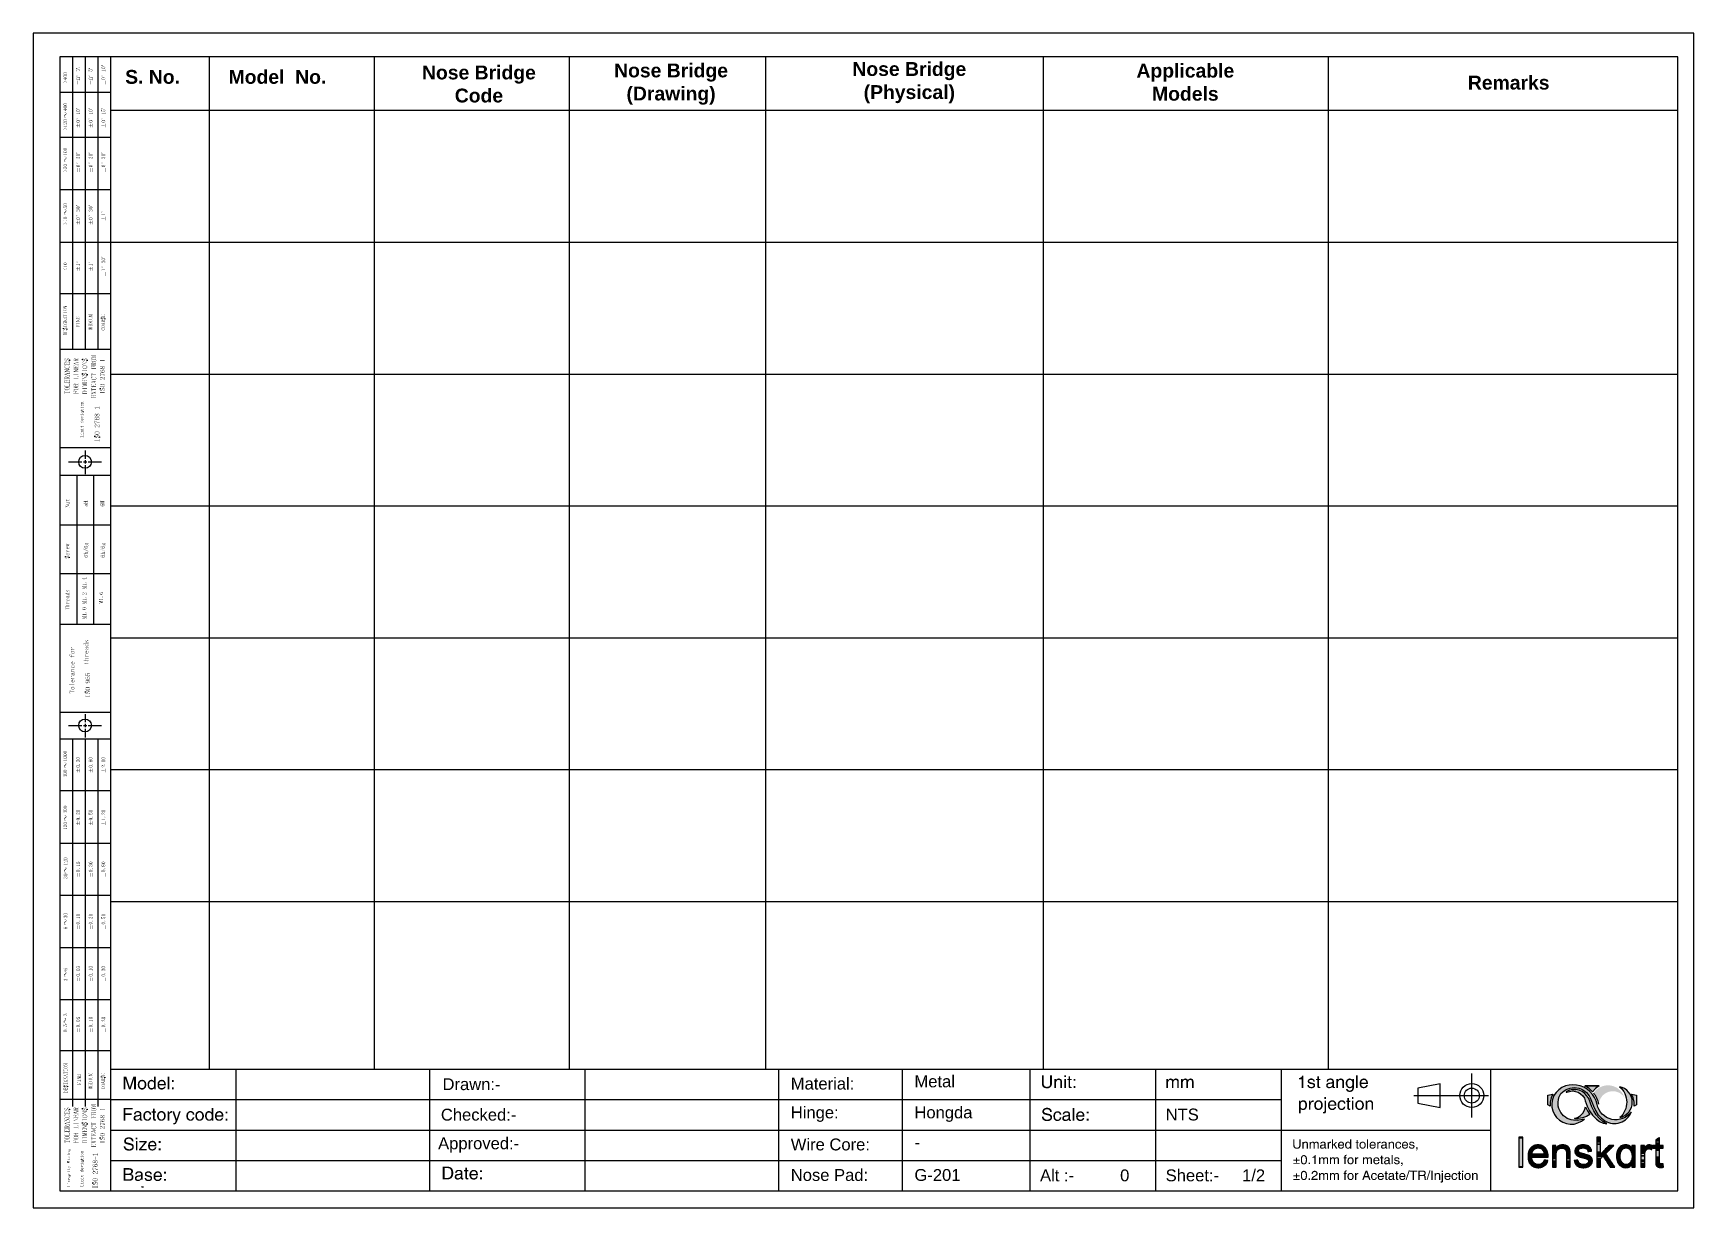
# Model space of a CAD drawing. Header units: inches. Extents: x 3613 to 8393, y -2205 to -794.
# Drawn here: x 5756 to 6176, y -1865 to -1568 of the extents above; entities that cross this region are included whole.
import ezdxf

# ---------------------------------------------------------------- set-up
doc = ezdxf.new("R2010")
doc.units = ezdxf.units.IN
doc.header["$MEASUREMENT"] = 0
doc.styles.get("Standard").update_dxf_attribs({"font": 'arial.ttf'})

msp = doc.modelspace()

# ---------------------------------------------------------------- texts
at = {"width": 34.34827, "attachment_point": 5}
for s, insert, char_height in [('{\\fArial|b1|i0|c0|p34;S. No.}', (5786.165, -1579.05), 3.5), ('{\\fArial|b1|i0|c0|p34;Model  No.}', (5817.751, -1579.05), 3.5), ('{\\fArial|b1|i0|c0|p34;Nose Bridge Code}', (5868.708, -1580.85), 3.5), ('{\\fArial|b1|i0|c0|p34;Nose Bridge (Drawing)}', (5917.299, -1580.85), 3.5), ('{\\fArial|b1|i0|c0|p34;Nose Bridge (Physical)}', (5977.563, -1580.478), 3.5), ('{\\fArial|b1|i0|c0|p34;Applicable Models}', (6047.378, -1580.393), 3.5), ('{\\fArial|b1|i0|c0|p34;Remarks}', (6129.157, -1580.498), 3.5), ('Drawn:-', (5866.835, -1833.745), 2.9997), ('\\pxql;Material:', (5964.755, -1833.601), 2.99966), ('\\pxql;Metal ', (5996.031, -1833.046), 2.99966), ('\\pxql;Hinge:', (5964.755, -1841.319), 2.99966), ('\\pxql;Hongda', (5996.031, -1841.319), 2.99966), ('Checked:-', (5868.631, -1841.463), 2.9997), ('\\pxql;NTS', (6059.572, -1841.419), 2.9997), ('Approved:-', (5868.631, -1849.135), 2.9997), ('\\pxql; Wire Core:', (5963.587, -1848.991), 2.99966), ('\\pxql;-', (5996.031, -1848.437), 2.9997), ('\\pxql;Nose Pad:', (5964.755, -1856.709), 2.99966), ('\\pxql;G-201', (5996.031, -1856.709), 2.99966), ('\\pxql;Alt :-          0', (6027.799, -1856.809), 2.99966), ('\\pxql;Sheet:-     1/2', (6059.572, -1856.809), 2.99966)]:
    msp.add_mtext(s, dxfattribs=dict(at, insert=insert, char_height=char_height))

# ---------------------------------------------------------------- blocks, each defined once
blk = doc.blocks.new('fr')
at = {"transparency": 33554559}
for points in [[(1488.16, -437.24), (1488.16, -444.82), (1489.15, -444.82), (1489.15, -437.24)], [(1498.94, -439.18), (1498.94, -439.23), (1498.72, -439.23), (1498.67, -439.27), (1498.58, -439.27), (1498.54, -439.32), (1498.45, -439.32), (1498.4, -439.36), (1498.31, -439.41), (1498.27, -439.41), (1498.22, -439.45), (1498.18, -439.45), (1498.09, -439.54), (1498.04, -439.54), (1497.95, -439.59), (1497.95, -439.63), (1497.9, -439.63), (1497.86, -439.68), (1497.86, -439.72), (1497.81, -439.72), (1497.81, -439.77), (1497.77, -439.77), (1497.77, -439.81), (1497.72, -439.86), (1497.68, -439.86), (1497.68, -439.9), (1497.63, -439.9), (1497.63, -439.95), (1497.59, -439.95), (1497.59, -439.99), (1497.54, -440.04), (1497.54, -440.08), (1497.5, -440.08), (1497.5, -439.32), (1496.69, -439.32), (1496.69, -444.82), (1497.59, -444.82), (1497.59, -441.8), (1497.63, -441.8), (1497.63, -441.26), (1497.68, -441.21), (1497.68, -441.03), (1497.72, -441.03), (1497.72, -440.85), (1497.81, -440.67), (1497.86, -440.62), (1497.86, -440.58), (1497.95, -440.49), (1497.95, -440.44), (1497.99, -440.44), (1498.04, -440.4), (1498.04, -440.35), (1498.09, -440.35), (1498.22, -440.22), (1498.27, -440.22), (1498.31, -440.17), (1498.4, -440.17), (1498.49, -440.08), (1498.58, -440.08), (1498.63, -440.04), (1498.76, -440.04), (1498.81, -439.99), (1499.35, -439.99), (1499.39, -440.04), (1499.53, -440.04), (1499.53, -440.08), (1499.62, -440.08), (1499.66, -440.13), (1499.71, -440.13), (1499.71, -440.17), (1499.8, -440.17), (1499.8, -440.22), (1499.85, -440.22), (1499.89, -440.26), (1499.89, -440.31), (1499.94, -440.31), (1499.98, -440.35), (1499.98, -440.4), (1500.07, -440.49), (1500.07, -440.53), (1500.12, -440.58), (1500.12, -440.67), (1500.21, -440.85), (1500.21, -444.82), (1501.15, -444.82), (1501.15, -440.76), (1501.11, -440.67), (1501.11, -440.49), (1501.06, -440.44), (1501.06, -440.31), (1501.02, -440.26), (1501.02, -440.17), (1500.97, -440.17), (1500.97, -440.04), (1500.93, -440.04), (1500.93, -439.99), (1500.88, -439.95), (1500.88, -439.9), (1500.84, -439.9), (1500.84, -439.86), (1500.79, -439.81), (1500.79, -439.77), (1500.75, -439.77), (1500.75, -439.72), (1500.7, -439.72), (1500.7, -439.68), (1500.66, -439.63), (1500.61, -439.63), (1500.61, -439.59), (1500.52, -439.54), (1500.48, -439.54), (1500.39, -439.45), (1500.34, -439.45), (1500.3, -439.41), (1500.25, -439.41), (1500.16, -439.36), (1500.12, -439.36), (1500.12, -439.32), (1500.03, -439.32), (1499.98, -439.27), (1499.85, -439.27), (1499.85, -439.23), (1499.57, -439.23), (1499.53, -439.18)], [(1504.04, -439.18), (1504, -439.23), (1503.77, -439.23), (1503.59, -439.32), (1503.46, -439.32), (1503.41, -439.36), (1503.37, -439.36), (1503.09, -439.5), (1503.05, -439.54), (1503, -439.54), (1502.82, -439.72), (1502.78, -439.72), (1502.78, -439.77), (1502.64, -439.9), (1502.64, -439.95), (1502.6, -439.95), (1502.6, -440.04), (1502.55, -440.04), (1502.55, -440.13), (1502.51, -440.13), (1502.51, -440.22), (1502.46, -440.22), (1502.46, -440.35), (1502.42, -440.35), (1502.42, -440.53), (1502.37, -440.53), (1502.37, -441.08), (1502.42, -441.12), (1502.42, -441.26), (1502.46, -441.26), (1502.46, -441.35), (1502.51, -441.35), (1502.51, -441.44), (1502.55, -441.44), (1502.55, -441.48), (1502.6, -441.53), (1502.6, -441.57), (1502.64, -441.57), (1502.64, -441.62), (1502.69, -441.62), (1502.69, -441.66), (1502.73, -441.66), (1502.73, -441.71), (1502.78, -441.71), (1502.78, -441.75), (1502.82, -441.75), (1502.82, -441.8), (1502.87, -441.8), (1502.87, -441.84), (1502.91, -441.84), (1502.91, -441.89), (1502.96, -441.89), (1503, -441.93), (1503.05, -441.93), (1503.05, -441.98), (1503.14, -441.98), (1503.14, -442.02), (1503.23, -442.02), (1503.32, -442.11), (1503.41, -442.11), (1503.41, -442.16), (1503.5, -442.16), (1503.55, -442.2), (1503.64, -442.2), (1503.68, -442.25), (1503.82, -442.25), (1503.86, -442.29), (1503.95, -442.29), (1504, -442.34), (1504.18, -442.34), (1504.18, -442.38), (1504.36, -442.38), (1504.36, -442.43), (1504.45, -442.43), (1504.54, -442.48), (1504.63, -442.48), (1504.67, -442.52), (1504.76, -442.52), (1504.85, -442.57), (1504.95, -442.57), (1505.04, -442.61), (1505.26, -442.66), (1505.31, -442.7), (1505.4, -442.7), (1505.4, -442.75), (1505.49, -442.75), (1505.53, -442.79), (1505.58, -442.79), (1505.58, -442.84), (1505.62, -442.84), (1505.71, -442.93), (1505.71, -442.97), (1505.76, -443.02), (1505.76, -443.06), (1505.8, -443.06), (1505.8, -443.29), (1505.85, -443.29), (1505.8, -443.33), (1505.8, -443.51), (1505.76, -443.51), (1505.76, -443.6), (1505.71, -443.65), (1505.71, -443.69), (1505.67, -443.69), (1505.67, -443.78), (1505.62, -443.78), (1505.58, -443.83), (1505.58, -443.87), (1505.53, -443.87), (1505.53, -443.92), (1505.49, -443.92), (1505.44, -443.96), (1505.4, -443.96), (1505.35, -444.01), (1505.31, -444.01), (1505.31, -444.05), (1505.22, -444.05), (1505.17, -444.1), (1504.99, -444.1), (1504.95, -444.15), (1504.13, -444.15), (1504.09, -444.1), (1503.95, -444.1), (1503.95, -444.05), (1503.82, -444.05), (1503.82, -444.01), (1503.77, -444.01), (1503.73, -443.96), (1503.68, -443.96), (1503.64, -443.92), (1503.59, -443.92), (1503.59, -443.87), (1503.55, -443.87), (1503.5, -443.83), (1503.5, -443.78), (1503.46, -443.78), (1503.46, -443.74), (1503.41, -443.74), (1503.41, -443.69), (1503.37, -443.69), (1503.37, -443.65), (1503.32, -443.6), (1503.32, -443.56), (1503.28, -443.51), (1503.28, -443.42), (1503.23, -443.42), (1503.23, -443.33), (1503.19, -443.33), (1503.19, -443.2), (1503.14, -443.15), (1503.14, -443.02), (1502.96, -443.02), (1502.91, -443.06), (1502.73, -443.06), (1502.69, -443.11), (1502.46, -443.11), (1502.37, -443.15), (1502.19, -443.15), (1502.19, -443.2), (1502.24, -443.2), (1502.24, -443.38), (1502.28, -443.38), (1502.28, -443.51), (1502.33, -443.56), (1502.33, -443.65), (1502.37, -443.69), (1502.37, -443.78), (1502.42, -443.78), (1502.42, -443.87), (1502.46, -443.87), (1502.46, -443.92), (1502.51, -443.96), (1502.51, -444.05), (1502.55, -444.05), (1502.55, -444.1), (1502.6, -444.1), (1502.6, -444.15), (1502.64, -444.15), (1502.64, -444.24), (1502.69, -444.24), (1502.78, -444.33), (1502.78, -444.37), (1502.82, -444.37), (1502.87, -444.42), (1502.87, -444.46), (1502.91, -444.46), (1502.91, -444.51), (1502.96, -444.51), (1503, -444.55), (1503.05, -444.55), (1503.09, -444.6), (1503.19, -444.64), (1503.23, -444.69), (1503.28, -444.69), (1503.41, -444.73), (1503.46, -444.78), (1504, -444.91), (1504.22, -444.91), (1504.4, -444.96), (1504.63, -444.96), (1504.81, -444.91), (1505.04, -444.91), (1505.4, -444.82), (1505.44, -444.82), (1505.58, -444.78), (1505.62, -444.73), (1505.76, -444.69), (1505.8, -444.69), (1505.89, -444.64), (1505.94, -444.6), (1506.03, -444.55), (1506.07, -444.51), (1506.12, -444.51), (1506.12, -444.46), (1506.16, -444.46), (1506.21, -444.42), (1506.21, -444.37), (1506.25, -444.37), (1506.39, -444.24), (1506.39, -444.19), (1506.43, -444.19), (1506.43, -444.15), (1506.48, -444.15), (1506.48, -444.1), (1506.52, -444.1), (1506.52, -444.01), (1506.57, -444.01), (1506.57, -443.96), (1506.62, -443.92), (1506.62, -443.87), (1506.66, -443.87), (1506.66, -443.74), (1506.71, -443.74), (1506.71, -443.6), (1506.75, -443.6), (1506.75, -443.33), (1506.8, -443.29), (1506.8, -443.06), (1506.75, -443.06), (1506.75, -442.79), (1506.71, -442.79), (1506.71, -442.66), (1506.66, -442.61), (1506.66, -442.57), (1506.62, -442.52), (1506.62, -442.48), (1506.57, -442.43), (1506.57, -442.38), (1506.52, -442.38), (1506.52, -442.34), (1506.48, -442.34), (1506.48, -442.25), (1506.43, -442.25), (1506.39, -442.2), (1506.34, -442.2), (1506.34, -442.16), (1506.3, -442.16), (1506.3, -442.11), (1506.25, -442.11), (1506.21, -442.02), (1506.12, -442.02), (1506.12, -441.98), (1506.07, -441.98), (1506.03, -441.93), (1505.98, -441.93), (1505.94, -441.89), (1505.89, -441.89), (1505.85, -441.84), (1505.76, -441.84), (1505.71, -441.8), (1505.62, -441.8), (1505.58, -441.75), (1505.49, -441.75), (1505.44, -441.71), (1505.31, -441.71), (1505.31, -441.66), (1505.17, -441.66), (1505.13, -441.62), (1504.99, -441.62), (1504.95, -441.57), (1504.85, -441.57), (1504.85, -441.53), (1504.72, -441.53), (1504.67, -441.48), (1504.49, -441.48), (1504.49, -441.44), (1504.36, -441.44), (1504.31, -441.39), (1504.22, -441.39), (1504.22, -441.35), (1504.04, -441.35), (1504.04, -441.3), (1503.86, -441.3), (1503.77, -441.26), (1503.73, -441.26), (1503.73, -441.21), (1503.64, -441.21), (1503.55, -441.12), (1503.5, -441.12), (1503.46, -441.08), (1503.46, -441.03), (1503.41, -441.03), (1503.37, -440.94), (1503.32, -440.9), (1503.32, -440.81), (1503.28, -440.81), (1503.28, -440.49), (1503.32, -440.44), (1503.32, -440.4), (1503.37, -440.35), (1503.37, -440.31), (1503.41, -440.31), (1503.46, -440.26), (1503.46, -440.22), (1503.5, -440.22), (1503.59, -440.13), (1503.64, -440.13), (1503.64, -440.08), (1503.73, -440.08), (1503.73, -440.04), (1503.86, -440.04), (1503.91, -439.99), (1504.13, -439.99), (1504.18, -439.95), (1504.72, -439.95), (1504.76, -439.99), (1504.95, -439.99), (1504.99, -440.04), (1505.08, -440.04), (1505.08, -440.08), (1505.17, -440.08), (1505.17, -440.13), (1505.22, -440.13), (1505.26, -440.17), (1505.31, -440.17), (1505.31, -440.22), (1505.35, -440.22), (1505.44, -440.31), (1505.44, -440.35), (1505.49, -440.35), (1505.49, -440.4), (1505.53, -440.44), (1505.53, -440.49), (1505.58, -440.53), (1505.58, -440.58), (1505.62, -440.62), (1505.62, -440.81), (1505.67, -440.81), (1505.67, -440.85), (1505.85, -440.85), (1505.85, -440.81), (1506.16, -440.81), (1506.21, -440.76), (1506.52, -440.76), (1506.52, -440.72), (1506.57, -440.72), (1506.57, -440.62), (1506.52, -440.62), (1506.52, -440.44), (1506.48, -440.4), (1506.48, -440.26), (1506.43, -440.26), (1506.43, -440.17), (1506.39, -440.13), (1506.39, -440.04), (1506.34, -440.04), (1506.34, -439.99), (1506.3, -439.99), (1506.3, -439.9), (1506.25, -439.9), (1506.25, -439.86), (1506.07, -439.68), (1505.98, -439.63), (1505.89, -439.54), (1505.8, -439.5), (1505.76, -439.45), (1505.71, -439.45), (1505.53, -439.36), (1505.44, -439.36), (1505.4, -439.32), (1505.31, -439.32), (1505.17, -439.27), (1505.08, -439.23), (1504.81, -439.23), (1504.76, -439.18)], [(1520.97, -439.18), (1520.92, -439.23), (1520.79, -439.23), (1520.74, -439.27), (1520.65, -439.27), (1520.65, -439.32), (1520.61, -439.32), (1520.56, -439.36), (1520.52, -439.36), (1520.52, -439.41), (1520.47, -439.41), (1520.24, -439.63), (1520.24, -439.68), (1520.2, -439.68), (1520.2, -439.72), (1520.11, -439.81), (1520.11, -439.86), (1520.06, -439.86), (1520.06, -439.9), (1520.02, -439.95), (1520.02, -439.99), (1519.97, -440.04), (1519.97, -440.08), (1519.93, -440.13), (1519.93, -439.32), (1519.07, -439.32), (1519.07, -444.82), (1520.02, -444.82), (1520.02, -441.57), (1520.06, -441.48), (1520.06, -441.17), (1520.2, -440.76), (1520.29, -440.62), (1520.34, -440.53), (1520.34, -440.49), (1520.43, -440.44), (1520.47, -440.4), (1520.52, -440.35), (1520.52, -440.31), (1520.56, -440.31), (1520.61, -440.26), (1520.65, -440.26), (1520.65, -440.22), (1520.74, -440.22), (1520.79, -440.17), (1521.01, -440.17), (1521.06, -440.13), (1521.19, -440.13), (1521.19, -440.17), (1521.42, -440.17), (1521.46, -440.22), (1521.51, -440.22), (1521.51, -440.26), (1521.6, -440.26), (1521.64, -440.31), (1521.69, -440.31), (1521.73, -440.35), (1521.78, -440.31), (1521.78, -440.22), (1521.82, -440.22), (1521.82, -440.13), (1521.87, -440.08), (1521.87, -439.99), (1521.91, -439.95), (1521.91, -439.86), (1521.96, -439.86), (1521.96, -439.77), (1522.01, -439.72), (1522.01, -439.63), (1522.05, -439.59), (1522.05, -439.45), (1521.96, -439.45), (1521.96, -439.41), (1521.91, -439.41), (1521.87, -439.36), (1521.82, -439.36), (1521.78, -439.32), (1521.69, -439.32), (1521.69, -439.27), (1521.6, -439.27), (1521.51, -439.23), (1521.33, -439.23), (1521.33, -439.18)], [(1523.72, -437.38), (1523.68, -437.42), (1523.63, -437.42), (1523.63, -437.47), (1523.58, -437.47), (1523.49, -437.51), (1523.45, -437.56), (1523.36, -437.6), (1523.31, -437.6), (1523.22, -437.69), (1523.18, -437.69), (1523.04, -437.83), (1522.95, -437.83), (1522.91, -437.87), (1522.86, -437.87), (1522.86, -437.92), (1522.82, -437.92), (1522.82, -439.32), (1522.1, -439.32), (1522.1, -440.04), (1522.82, -440.04), (1522.82, -444.01), (1522.86, -444.01), (1522.86, -444.19), (1522.91, -444.24), (1522.91, -444.33), (1522.95, -444.37), (1522.95, -444.42), (1523.04, -444.51), (1523.04, -444.55), (1523.09, -444.55), (1523.22, -444.69), (1523.4, -444.78), (1523.49, -444.78), (1523.54, -444.82), (1523.63, -444.82), (1523.68, -444.87), (1524.53, -444.87), (1524.58, -444.82), (1524.71, -444.82), (1524.76, -444.78), (1524.8, -444.78), (1524.76, -444.73), (1524.76, -444.51), (1524.71, -444.46), (1524.71, -444.24), (1524.67, -444.19), (1524.67, -443.96), (1524.58, -443.96), (1524.53, -444.01), (1524.08, -444.01), (1524.08, -443.96), (1523.95, -443.96), (1523.9, -443.92), (1523.9, -443.87), (1523.86, -443.87), (1523.86, -443.83), (1523.81, -443.83), (1523.81, -443.78), (1523.77, -443.78), (1523.77, -443.69), (1523.72, -443.69), (1523.72, -440.04), (1524.67, -440.04), (1524.67, -439.32), (1523.72, -439.32)]]:
    blk.add_hatch(color=256, dxfattribs=at).paths.add_polyline_path(points)
h = blk.add_hatch(color=256, dxfattribs=at)
h.paths.add_polyline_path([(1495.51, -441.57), (1495.51, -441.26), (1495.47, -441.26), (1495.47, -441.12), (1495.42, -441.03), (1495.42, -440.94), (1495.38, -440.9), (1495.38, -440.81), (1495.33, -440.76), (1495.33, -440.67), (1495.29, -440.62), (1495.24, -440.53), (1495.24, -440.44), (1495.2, -440.4), (1495.2, -440.35), (1495.15, -440.35), (1495.11, -440.26), (1495.11, -440.22), (1495.02, -440.13), (1495.02, -440.08), (1494.97, -440.08), (1494.97, -440.04), (1494.93, -440.04), (1494.93, -439.99), (1494.88, -439.99), (1494.88, -439.95), (1494.61, -439.68), (1494.56, -439.68), (1494.47, -439.59), (1494.43, -439.59), (1494.34, -439.5), (1494.29, -439.5), (1494.2, -439.45), (1494.16, -439.41), (1494.07, -439.36), (1493.98, -439.36), (1493.93, -439.32), (1493.84, -439.27), (1493.8, -439.27), (1493.66, -439.23), (1493.44, -439.23), (1493.3, -439.18), (1492.71, -439.18), (1492.62, -439.23), (1492.44, -439.23), (1492.31, -439.27), (1492.26, -439.27), (1492.13, -439.32), (1492.13, -439.36), (1491.99, -439.36), (1491.95, -439.41), (1491.86, -439.45), (1491.81, -439.5), (1491.72, -439.5), (1491.63, -439.59), (1491.5, -439.68), (1491.41, -439.77), (1491.36, -439.77), (1491.36, -439.81), (1491.32, -439.81), (1491.32, -439.86), (1491.27, -439.86), (1491.23, -439.9), (1491.23, -439.95), (1491.18, -439.95), (1491.18, -439.99), (1491.13, -439.99), (1491.13, -440.04), (1491.09, -440.04), (1491.09, -440.08), (1491.04, -440.13), (1491.04, -440.17), (1491, -440.17), (1491, -440.26), (1490.95, -440.26), (1490.91, -440.35), (1490.91, -440.4), (1490.86, -440.4), (1490.86, -440.44), (1490.82, -440.49), (1490.82, -440.53), (1490.77, -440.62), (1490.73, -440.67), (1490.73, -440.76), (1490.68, -440.76), (1490.68, -440.85), (1490.64, -440.9), (1490.64, -441.03), (1490.59, -441.03), (1490.59, -441.21), (1490.55, -441.26), (1490.55, -441.53), (1490.5, -441.57), (1490.5, -442.66), (1490.55, -442.79), (1490.55, -442.88), (1490.59, -442.97), (1490.59, -443.11), (1490.64, -443.15), (1490.64, -443.29), (1490.68, -443.29), (1490.68, -443.38), (1490.73, -443.42), (1490.77, -443.51), (1490.77, -443.6), (1490.82, -443.6), (1490.82, -443.69), (1490.86, -443.69), (1490.86, -443.78), (1490.91, -443.78), (1490.91, -443.83), (1491, -443.92), (1491, -443.96), (1491.04, -443.96), (1491.04, -444.01), (1491.09, -444.05), (1491.13, -444.05), (1491.13, -444.15), (1491.18, -444.15), (1491.18, -444.19), (1491.23, -444.19), (1491.23, -444.24), (1491.27, -444.24), (1491.32, -444.33), (1491.36, -444.37), (1491.45, -444.42), (1491.5, -444.46), (1491.59, -444.51), (1491.63, -444.55), (1491.72, -444.6), (1491.77, -444.6), (1491.86, -444.64), (1491.9, -444.69), (1491.99, -444.73), (1492.04, -444.73), (1492.31, -444.82), (1492.35, -444.82), (1492.62, -444.91), (1492.94, -444.91), (1492.99, -444.96), (1493.26, -444.96), (1493.3, -444.91), (1493.62, -444.91), (1493.71, -444.87), (1493.75, -444.87), (1494.02, -444.78), (1494.07, -444.78), (1494.16, -444.73), (1494.2, -444.73), (1494.29, -444.69), (1494.34, -444.64), (1494.43, -444.6), (1494.47, -444.6), (1494.56, -444.55), (1494.61, -444.51), (1494.7, -444.46), (1494.75, -444.42), (1494.84, -444.37), (1494.88, -444.33), (1494.93, -444.24), (1494.97, -444.24), (1494.97, -444.19), (1495.02, -444.19), (1495.02, -444.15), (1495.06, -444.15), (1495.06, -444.1), (1495.15, -444.01), (1495.15, -443.96), (1495.2, -443.96), (1495.2, -443.92), (1495.24, -443.87), (1495.24, -443.83), (1495.29, -443.83), (1495.29, -443.74), (1495.33, -443.69), (1495.42, -443.51), (1495.42, -443.42), (1495.47, -443.42), (1495.47, -443.29), (1495.51, -443.29), (1495.51, -443.15), (1495.38, -443.15), (1495.29, -443.11), (1495.06, -443.11), (1494.97, -443.06), (1494.66, -443.06), (1494.61, -443.02), (1494.56, -443.02), (1494.56, -443.11), (1494.52, -443.11), (1494.52, -443.2), (1494.47, -443.2), (1494.47, -443.29), (1494.43, -443.33), (1494.43, -443.38), (1494.38, -443.42), (1494.29, -443.6), (1494.25, -443.6), (1494.2, -443.69), (1494.16, -443.74), (1494.16, -443.78), (1494.11, -443.78), (1494.11, -443.83), (1494.07, -443.83), (1493.98, -443.92), (1493.93, -443.92), (1493.89, -443.96), (1493.84, -443.96), (1493.84, -444.01), (1493.8, -444.01), (1493.75, -444.05), (1493.66, -444.05), (1493.62, -444.1), (1493.53, -444.1), (1493.48, -444.15), (1492.71, -444.15), (1492.71, -444.1), (1492.58, -444.1), (1492.58, -444.05), (1492.44, -444.05), (1492.44, -444.01), (1492.35, -444.01), (1492.35, -443.96), (1492.31, -443.96), (1492.26, -443.92), (1492.22, -443.92), (1492.13, -443.83), (1492.08, -443.83), (1492.08, -443.78), (1492.04, -443.78), (1492.04, -443.74), (1491.99, -443.69), (1491.95, -443.69), (1491.86, -443.51), (1491.81, -443.51), (1491.77, -443.42), (1491.72, -443.38), (1491.72, -443.29), (1491.68, -443.29), (1491.68, -443.2), (1491.63, -443.2), (1491.63, -443.11), (1491.59, -443.11), (1491.59, -442.97), (1491.54, -442.88), (1491.54, -442.84), (1491.5, -442.79), (1491.5, -442.48), (1491.45, -442.48), (1491.45, -442.29), (1495.56, -442.29), (1495.56, -441.57)])
h.paths.add_polyline_path([(1494.56, -441.26), (1494.56, -441.53), (1491.5, -441.53), (1491.5, -441.35), (1491.54, -441.35), (1491.54, -441.12), (1491.59, -441.12), (1491.59, -441.03), (1491.63, -440.99), (1491.63, -440.9), (1491.68, -440.85), (1491.68, -440.81), (1491.72, -440.76), (1491.72, -440.72), (1491.77, -440.67), (1491.77, -440.62), (1491.81, -440.62), (1491.86, -440.53), (1491.9, -440.49), (1491.9, -440.44), (1491.99, -440.4), (1491.99, -440.35), (1492.04, -440.35), (1492.08, -440.26), (1492.13, -440.26), (1492.22, -440.17), (1492.26, -440.17), (1492.31, -440.13), (1492.35, -440.13), (1492.35, -440.08), (1492.44, -440.08), (1492.44, -440.04), (1492.53, -440.04), (1492.58, -439.99), (1492.71, -439.99), (1492.8, -439.95), (1493.35, -439.95), (1493.39, -439.99), (1493.53, -439.99), (1493.57, -440.04), (1493.66, -440.04), (1493.71, -440.08), (1493.75, -440.08), (1493.8, -440.13), (1493.84, -440.13), (1493.89, -440.17), (1493.98, -440.22), (1493.98, -440.26), (1494.02, -440.26), (1494.07, -440.35), (1494.11, -440.35), (1494.11, -440.4), (1494.16, -440.4), (1494.2, -440.44), (1494.2, -440.49), (1494.25, -440.53), (1494.29, -440.62), (1494.34, -440.62), (1494.34, -440.67), (1494.38, -440.72), (1494.38, -440.76), (1494.43, -440.81), (1494.43, -440.9), (1494.47, -440.94), (1494.47, -441.03), (1494.52, -441.12), (1494.52, -441.26)], flags=0)
h = blk.add_hatch(color=256, dxfattribs=at)
h.paths.add_polyline_path([(1510.54, -441.98), (1510.54, -441.93), (1510.5, -441.93), (1510.5, -441.84), (1510.45, -441.84), (1510.41, -441.75), (1510.36, -441.71), (1510.36, -441.66), (1510.32, -441.66), (1510.32, -441.57), (1510.27, -441.57), (1510.27, -441.53), (1510.23, -441.48), (1510.23, -441.44), (1510.18, -441.44), (1510.18, -441.39), (1510.14, -441.35), (1510.14, -441.3), (1510.18, -441.3), (1510.63, -440.85), (1510.68, -440.85), (1510.68, -440.81), (1510.72, -440.81), (1510.72, -440.76), (1510.77, -440.76), (1510.81, -440.72), (1510.86, -440.62), (1510.9, -440.58), (1510.99, -440.53), (1510.99, -440.49), (1511.08, -440.44), (1511.08, -440.4), (1511.13, -440.35), (1511.17, -440.35), (1511.17, -440.31), (1511.22, -440.26), (1511.26, -440.26), (1511.26, -440.22), (1511.31, -440.22), (1511.35, -440.17), (1511.35, -440.13), (1511.4, -440.13), (1511.4, -440.08), (1511.44, -440.08), (1511.49, -440.04), (1511.49, -439.99), (1511.53, -439.99), (1511.53, -439.95), (1511.58, -439.95), (1511.58, -439.9), (1511.62, -439.9), (1511.94, -439.59), (1511.99, -439.54), (1512.03, -439.54), (1512.03, -439.5), (1512.08, -439.5), (1512.08, -439.45), (1512.12, -439.41), (1512.17, -439.41), (1512.17, -439.36), (1512.21, -439.36), (1512.21, -439.32), (1510.99, -439.32), (1510.99, -439.36), (1510.95, -439.41), (1510.9, -439.41), (1510.9, -439.45), (1510.86, -439.45), (1510.86, -439.5), (1510.81, -439.5), (1510.81, -439.54), (1510.72, -439.63), (1510.68, -439.63), (1510.68, -439.68), (1510.63, -439.68), (1510.63, -439.72), (1510.45, -439.9), (1510.41, -439.9), (1510.41, -439.95), (1510.36, -439.95), (1510.36, -439.99), (1510.14, -440.22), (1510.14, -440.26), (1510.09, -440.26), (1509.95, -440.4), (1509.95, -440.44), (1509.86, -440.49), (1509.86, -440.53), (1509.82, -440.53), (1509.73, -440.62), (1509.68, -440.72), (1509.59, -440.76), (1509.59, -440.81), (1509.55, -440.81), (1509.55, -440.85), (1509.5, -440.85), (1509.28, -441.08), (1509.28, -441.12), (1509.23, -441.12), (1509.23, -441.17), (1509.19, -441.17), (1509.19, -441.21), (1509.14, -441.21), (1509.1, -441.26), (1509.1, -441.3), (1509.05, -441.3), (1509.05, -441.35), (1509.01, -441.35), (1509.01, -441.39), (1508.96, -441.39), (1508.96, -441.44), (1508.92, -441.44), (1508.92, -441.48), (1508.87, -441.48), (1508.87, -441.53), (1508.83, -441.53), (1508.83, -437.24), (1507.88, -437.24), (1507.88, -444.82), (1508.83, -444.82), (1508.83, -442.61), (1508.87, -442.61), (1508.87, -442.57), (1508.96, -442.48), (1509.05, -442.43), (1509.05, -442.38), (1509.14, -442.29), (1509.28, -442.2), (1509.46, -442.02), (1509.5, -442.02), (1509.55, -442.07), (1509.55, -442.11), (1509.59, -442.16), (1509.59, -442.2), (1509.64, -442.2), (1509.64, -442.25), (1509.68, -442.29), (1509.68, -442.34), (1509.73, -442.34), (1509.73, -442.38), (1509.77, -442.43), (1509.82, -442.52), (1509.82, -442.57), (1509.86, -442.57), (1509.86, -442.61), (1509.91, -442.66), (1509.91, -442.7), (1510, -442.79), (1510.05, -442.88), (1510.09, -442.93), (1510.09, -442.97), (1510.18, -443.06), (1510.18, -443.11), (1510.27, -443.2), (1510.27, -443.24), (1510.32, -443.29), (1510.36, -443.33), (1510.36, -443.38), (1510.41, -443.38), (1510.41, -443.42), (1510.45, -443.51), (1510.5, -443.51), (1510.5, -443.56), (1510.54, -443.6), (1510.54, -443.65), (1510.59, -443.69), (1510.59, -443.74), (1510.63, -443.74), (1510.63, -443.78), (1510.68, -443.83), (1510.68, -443.87), (1510.72, -443.87), (1510.72, -443.92), (1510.77, -443.96), (1510.77, -444.01), (1510.81, -444.01), (1510.81, -444.1), (1510.86, -444.1), (1510.86, -444.15), (1510.9, -444.15), (1510.9, -444.24), (1510.95, -444.24), (1510.95, -444.28), (1510.99, -444.33), (1510.99, -444.37), (1511.04, -444.37), (1511.04, -444.42), (1511.08, -444.46), (1511.08, -444.51), (1511.13, -444.51), (1511.13, -444.6), (1511.17, -444.6), (1511.17, -444.64), (1511.22, -444.64), (1511.22, -444.73), (1511.26, -444.73), (1511.26, -444.78), (1511.31, -444.78), (1511.31, -444.82), (1512.44, -444.82), (1512.44, -444.78), (1512.39, -444.73), (1512.39, -444.69), (1512.35, -444.69), (1512.35, -444.64), (1512.3, -444.64), (1512.3, -444.6), (1512.26, -444.55), (1512.26, -444.51), (1512.21, -444.46), (1512.21, -444.42), (1512.17, -444.37), (1512.12, -444.37), (1512.12, -444.28), (1512.08, -444.28), (1512.08, -444.24), (1512.03, -444.19), (1512.03, -444.15), (1511.99, -444.15), (1511.99, -444.1), (1511.94, -444.05), (1511.94, -444.01), (1511.9, -444.01), (1511.9, -443.96), (1511.85, -443.92), (1511.85, -443.87), (1511.81, -443.87), (1511.81, -443.83), (1511.76, -443.78), (1511.76, -443.74), (1511.71, -443.74), (1511.71, -443.69), (1511.67, -443.65), (1511.67, -443.6), (1511.58, -443.51), (1511.53, -443.42), (1511.49, -443.42), (1511.49, -443.33), (1511.4, -443.24), (1511.4, -443.2), (1511.35, -443.15), (1511.31, -443.15), (1511.31, -443.06), (1511.17, -442.93), (1511.17, -442.88), (1511.13, -442.79), (1511.08, -442.79), (1511.08, -442.75), (1510.95, -442.61), (1510.95, -442.52), (1510.9, -442.52), (1510.86, -442.43), (1510.81, -442.38), (1510.81, -442.34), (1510.77, -442.34), (1510.77, -442.25), (1510.72, -442.2), (1510.68, -442.2), (1510.68, -442.11), (1510.59, -442.02), (1510.59, -441.98)])
h.paths.add_polyline_path([(1509.05, -441.71), (1508.96, -441.66), (1509.01, -441.66)], flags=0)
h.paths.add_polyline_path([(1509.41, -441.98), (1509.37, -441.93), (1509.41, -441.93)], flags=0)
h = blk.add_hatch(color=256, dxfattribs=at)
h.paths.add_polyline_path([(1513.25, -443.65), (1513.25, -443.74), (1513.29, -443.74), (1513.29, -443.83), (1513.34, -443.83), (1513.34, -443.87), (1513.38, -443.92), (1513.38, -443.96), (1513.48, -444.05), (1513.48, -444.1), (1513.52, -444.1), (1513.52, -444.15), (1513.57, -444.15), (1513.57, -444.19), (1513.61, -444.19), (1513.61, -444.24), (1513.66, -444.24), (1513.66, -444.28), (1513.7, -444.28), (1513.7, -444.33), (1513.75, -444.37), (1513.79, -444.37), (1513.93, -444.51), (1513.97, -444.51), (1514.06, -444.6), (1514.11, -444.6), (1514.11, -444.64), (1514.2, -444.64), (1514.29, -444.73), (1514.38, -444.73), (1514.38, -444.78), (1514.51, -444.78), (1514.51, -444.82), (1514.6, -444.82), (1514.65, -444.87), (1514.78, -444.87), (1514.87, -444.91), (1515.19, -444.91), (1515.24, -444.96), (1515.33, -444.91), (1515.6, -444.91), (1515.69, -444.87), (1515.82, -444.87), (1515.87, -444.82), (1515.96, -444.82), (1515.96, -444.78), (1516.05, -444.78), (1516.09, -444.73), (1516.14, -444.73), (1516.18, -444.69), (1516.23, -444.69), (1516.23, -444.64), (1516.32, -444.64), (1516.32, -444.6), (1516.36, -444.6), (1516.41, -444.55), (1516.41, -444.51), (1516.45, -444.51), (1516.63, -444.33), (1516.63, -444.28), (1516.68, -444.28), (1516.68, -444.24), (1516.72, -444.24), (1516.72, -444.15), (1516.77, -444.15), (1516.77, -444.82), (1517.63, -444.82), (1517.63, -439.32), (1516.72, -439.32), (1516.72, -439.9), (1516.68, -439.9), (1516.68, -439.86), (1516.63, -439.86), (1516.63, -439.81), (1516.59, -439.81), (1516.59, -439.77), (1516.54, -439.72), (1516.5, -439.72), (1516.5, -439.68), (1516.45, -439.68), (1516.45, -439.63), (1516.41, -439.63), (1516.41, -439.59), (1516.36, -439.59), (1516.32, -439.54), (1516.27, -439.54), (1516.27, -439.5), (1516.23, -439.5), (1516.23, -439.45), (1516.18, -439.45), (1516.14, -439.41), (1516.09, -439.41), (1516.05, -439.36), (1515.96, -439.36), (1515.96, -439.32), (1515.87, -439.32), (1515.87, -439.27), (1515.73, -439.27), (1515.64, -439.23), (1515.51, -439.23), (1515.46, -439.18), (1514.87, -439.18), (1514.83, -439.23), (1514.69, -439.23), (1514.6, -439.27), (1514.47, -439.27), (1514.47, -439.32), (1514.33, -439.32), (1514.33, -439.36), (1514.29, -439.36), (1514.24, -439.41), (1514.15, -439.41), (1514.15, -439.45), (1514.06, -439.45), (1514.06, -439.5), (1514.02, -439.5), (1513.97, -439.54), (1513.93, -439.54), (1513.93, -439.59), (1513.88, -439.59), (1513.79, -439.68), (1513.75, -439.68), (1513.75, -439.72), (1513.7, -439.72), (1513.7, -439.77), (1513.57, -439.9), (1513.52, -439.9), (1513.52, -439.95), (1513.43, -440.04), (1513.43, -440.08), (1513.38, -440.13), (1513.38, -440.17), (1513.25, -440.31), (1513.25, -440.35), (1513.2, -440.4), (1513.2, -440.49), (1513.16, -440.49), (1513.16, -440.58), (1513.11, -440.62), (1513.11, -440.72), (1513.07, -440.76), (1513.07, -440.85), (1513.02, -440.85), (1513.02, -440.94), (1512.98, -440.99), (1512.98, -441.17), (1512.93, -441.21), (1512.93, -441.44), (1512.89, -441.44), (1512.89, -442.61), (1512.93, -442.66), (1512.93, -442.79), (1512.98, -442.88), (1512.98, -443.02), (1513.02, -443.06), (1513.02, -443.15), (1513.07, -443.2), (1513.07, -443.29), (1513.11, -443.33), (1513.11, -443.42), (1513.16, -443.51), (1513.2, -443.56), (1513.2, -443.65)])
h.paths.add_polyline_path([(1514.33, -443.74), (1514.33, -443.69), (1514.29, -443.65), (1514.29, -443.6), (1514.2, -443.51), (1514.15, -443.42), (1514.11, -443.38), (1514.11, -443.33), (1514.06, -443.29), (1514.06, -443.2), (1513.97, -443.11), (1513.97, -443.02), (1513.93, -442.97), (1513.93, -442.79), (1513.88, -442.79), (1513.88, -442.66), (1513.84, -442.61), (1513.84, -442.2), (1513.79, -442.16), (1513.79, -441.89), (1513.84, -441.89), (1513.84, -441.48), (1513.88, -441.44), (1513.88, -441.26), (1513.93, -441.21), (1513.93, -441.08), (1513.97, -441.03), (1513.97, -440.99), (1514.02, -440.94), (1514.02, -440.85), (1514.06, -440.85), (1514.06, -440.76), (1514.11, -440.76), (1514.11, -440.72), (1514.15, -440.62), (1514.15, -440.58), (1514.2, -440.53), (1514.24, -440.53), (1514.24, -440.49), (1514.29, -440.44), (1514.29, -440.4), (1514.33, -440.35), (1514.38, -440.35), (1514.38, -440.31), (1514.42, -440.26), (1514.47, -440.26), (1514.47, -440.22), (1514.51, -440.22), (1514.65, -440.08), (1514.69, -440.08), (1514.87, -439.99), (1514.96, -439.99), (1515.01, -439.95), (1515.55, -439.95), (1515.64, -439.99), (1515.73, -439.99), (1515.82, -440.04), (1515.87, -440.08), (1515.91, -440.08), (1515.96, -440.13), (1516, -440.13), (1516, -440.17), (1516.09, -440.22), (1516.14, -440.22), (1516.14, -440.26), (1516.23, -440.31), (1516.23, -440.35), (1516.27, -440.35), (1516.32, -440.4), (1516.32, -440.44), (1516.36, -440.49), (1516.36, -440.53), (1516.45, -440.62), (1516.5, -440.72), (1516.5, -440.76), (1516.54, -440.81), (1516.54, -440.85), (1516.59, -440.85), (1516.59, -440.94), (1516.63, -440.99), (1516.63, -441.03), (1516.68, -441.08), (1516.68, -441.21), (1516.72, -441.26), (1516.72, -441.44), (1516.77, -441.44), (1516.77, -441.71), (1516.81, -441.75), (1516.81, -442.43), (1516.77, -442.52), (1516.77, -442.75), (1516.72, -442.79), (1516.72, -442.93), (1516.68, -442.97), (1516.68, -443.11), (1516.63, -443.15), (1516.63, -443.2), (1516.59, -443.24), (1516.59, -443.29), (1516.54, -443.33), (1516.54, -443.42), (1516.5, -443.42), (1516.45, -443.51), (1516.45, -443.56), (1516.41, -443.6), (1516.41, -443.65), (1516.36, -443.65), (1516.36, -443.69), (1516.32, -443.69), (1516.32, -443.74), (1516.27, -443.74), (1516.27, -443.78), (1516.23, -443.83), (1516.18, -443.83), (1516.18, -443.87), (1516.14, -443.87), (1516.14, -443.92), (1516.09, -443.92), (1516, -444.01), (1515.91, -444.01), (1515.91, -444.05), (1515.82, -444.05), (1515.78, -444.1), (1515.64, -444.1), (1515.64, -444.15), (1514.96, -444.15), (1514.96, -444.1), (1514.83, -444.1), (1514.83, -444.05), (1514.74, -444.05), (1514.74, -444.01), (1514.65, -444.01), (1514.65, -443.96), (1514.6, -443.96), (1514.51, -443.87), (1514.47, -443.87), (1514.47, -443.83), (1514.42, -443.83), (1514.38, -443.78), (1514.38, -443.74)], flags=0)
for points in [[(1488.2, -437.24), (1488.16, -437.24)], [(1489.15, -437.24), (1488.16, -437.24)], [(1489.15, -437.24), (1488.16, -437.24)], [(1489.15, -437.24), (1488.16, -437.24)], [(1489.15, -437.24), (1488.16, -437.24)], [(1489.15, -437.24), (1488.16, -437.24)], [(1489.15, -437.24), (1488.16, -437.24)], [(1489.15, -437.24), (1488.16, -437.24)], [(1489.15, -437.24), (1488.16, -437.24)], [(1489.15, -437.24), (1488.16, -437.24)], [(1489.15, -437.24), (1488.16, -437.24)], [(1489.15, -437.24), (1488.16, -437.24)], [(1489.15, -437.24), (1488.16, -437.24)], [(1489.15, -437.24), (1488.16, -437.24)], [(1489.15, -437.24), (1488.16, -437.24)], [(1489.15, -444.82), (1489.15, -437.24), (1488.16, -437.24), (1488.16, -444.82)], [(1489.15, -437.28), (1488.16, -437.28)], [(1489.15, -437.28), (1488.16, -437.28)], [(1489.15, -437.38), (1488.16, -437.38)], [(1489.15, -437.38), (1488.16, -437.38)], [(1488.25, -437.24), (1488.2, -437.24)], [(1488.29, -437.24), (1488.25, -437.24)], [(1488.34, -437.24), (1488.29, -437.24)], [(1488.43, -437.24), (1488.34, -437.24)], [(1488.56, -437.24), (1488.43, -437.24)], [(1488.79, -437.24), (1488.56, -437.24)], [(1488.88, -437.24), (1488.79, -437.24)], [(1488.97, -437.24), (1488.88, -437.24)], [(1489.01, -437.24), (1488.97, -437.24)], [(1489.06, -437.24), (1489.01, -437.24)], [(1489.1, -437.24), (1489.06, -437.24)], [(1489.15, -437.24), (1489.1, -437.24)], [(1491.23, -439.95), (1491.18, -439.95), (1491.18, -439.99), (1491.13, -439.99), (1491.13, -440.04), (1491.09, -440.08), (1491.04, -440.17), (1490.91, -440.35), (1490.82, -440.53), (1490.77, -440.62), (1490.73, -440.72), (1490.68, -440.85), (1490.64, -440.94), (1490.59, -441.03), (1490.59, -441.17), (1490.55, -441.26), (1490.55, -441.53), (1490.5, -441.57), (1490.5, -441.62), (1490.82, -441.62), (1491.04, -441.57), (1491.23, -441.57), (1491.32, -441.53), (1491.5, -441.53), (1491.5, -441.39), (1491.54, -441.35), (1491.54, -441.17), (1491.59, -441.03), (1491.63, -440.9), (1491.72, -440.76), (1491.81, -440.62), (1491.9, -440.49), (1491.99, -440.35), (1492.13, -440.26), (1492.22, -440.17), (1492.31, -440.13), (1492.35, -440.08), (1492.44, -440.08), (1492.49, -440.04), (1492.58, -439.99), (1492.71, -439.99), (1492.8, -439.95), (1493.08, -439.95)], [(1491.63, -440.94), (1490.64, -440.94)], [(1491.63, -440.94), (1490.64, -440.94)], [(1490.73, -440.76), (1490.68, -440.76), (1491.72, -440.76)], [(1491.68, -440.85), (1490.68, -440.85)], [(1491.68, -440.85), (1490.68, -440.85)], [(1491.77, -440.67), (1490.73, -440.67)], [(1491.77, -440.67), (1490.73, -440.67)], [(1491.72, -440.76), (1490.73, -440.76)], [(1491.81, -440.62), (1490.77, -440.62)], [(1491.81, -440.62), (1490.77, -440.62)], [(1491.77, -440.62), (1490.77, -440.62)], [(1490.77, -440.62), (1491.81, -440.62), (1491.77, -440.62)], [(1491.86, -440.53), (1490.82, -440.53)], [(1491.86, -440.53), (1490.82, -440.53)], [(1491.86, -440.53), (1490.82, -440.53)], [(1491.86, -440.53), (1490.82, -440.53)], [(1490.91, -440.4), (1490.86, -440.4), (1491.99, -440.4)], [(1491.99, -440.35), (1490.91, -440.35)], [(1490.91, -440.35), (1492.04, -440.35), (1491.99, -440.35)], [(1491.99, -440.35), (1490.91, -440.35)], [(1491.99, -440.35), (1490.91, -440.35)], [(1491.99, -440.4), (1490.91, -440.4)], [(1491, -440.26), (1490.95, -440.26), (1492.13, -440.26)], [(1492.08, -440.26), (1490.95, -440.26)], [(1490.95, -440.26), (1492.13, -440.26), (1492.08, -440.26)], [(1491.04, -440.17), (1491, -440.17), (1492.22, -440.17)], [(1492.22, -440.17), (1491, -440.17)], [(1492.22, -440.17), (1491, -440.17)], [(1492.13, -440.26), (1491, -440.26)], [(1492.31, -440.13), (1491.04, -440.13)], [(1491.04, -440.13), (1492.35, -440.13), (1492.31, -440.13)], [(1492.31, -440.13), (1491.04, -440.13)], [(1492.31, -440.13), (1491.04, -440.13)], [(1491.04, -440.17), (1492.26, -440.17), (1492.22, -440.17)], [(1491.13, -440.04), (1491.09, -440.04), (1492.44, -440.04)], [(1492.4, -440.08), (1491.09, -440.08)], [(1491.09, -440.08), (1492.44, -440.08), (1492.4, -440.08)], [(1492.4, -440.08), (1491.09, -440.08)], [(1492.4, -440.08), (1491.09, -440.08)], [(1492.35, -440.08), (1491.09, -440.08)], [(1491.09, -440.08), (1492.4, -440.08), (1492.35, -440.08)], [(1491.18, -439.99), (1491.13, -439.99), (1492.67, -439.99)], [(1492.62, -439.99), (1491.13, -439.99)], [(1491.13, -439.99), (1492.67, -439.99), (1492.62, -439.99)], [(1492.62, -439.99), (1491.13, -439.99)], [(1492.62, -439.99), (1491.13, -439.99)], [(1492.62, -439.99), (1491.13, -439.99)], [(1492.62, -439.99), (1491.13, -439.99)], [(1492.58, -439.99), (1491.13, -439.99)], [(1491.13, -439.99), (1492.62, -439.99), (1492.58, -439.99)], [(1492.58, -439.99), (1491.13, -439.99)], [(1492.58, -439.99), (1491.13, -439.99)], [(1492.58, -439.99), (1491.13, -439.99)], [(1492.58, -439.99), (1491.13, -439.99)], [(1492.58, -439.99), (1491.13, -439.99)], [(1492.58, -439.99), (1491.13, -439.99)], [(1492.58, -439.99), (1491.13, -439.99)], [(1492.58, -439.99), (1491.13, -439.99)], [(1492.53, -440.04), (1491.13, -440.04)], [(1492.53, -440.04), (1491.13, -440.04)], [(1492.49, -440.04), (1491.13, -440.04)], [(1491.13, -440.04), (1492.53, -440.04), (1492.49, -440.04)], [(1491.13, -440.04), (1492.49, -440.04), (1492.44, -440.04)], [(1491.23, -439.95), (1491.18, -439.95), (1493.03, -439.95)], [(1493.03, -439.95), (1491.18, -439.95)], [(1493.03, -439.95), (1491.18, -439.95)], [(1492.99, -439.95), (1491.18, -439.95)], [(1491.18, -439.95), (1493.03, -439.95), (1492.99, -439.95)], [(1492.99, -439.95), (1491.18, -439.95)], [(1492.99, -439.95), (1491.18, -439.95)], [(1492.94, -439.95), (1491.18, -439.95)], [(1491.18, -439.95), (1492.99, -439.95), (1492.94, -439.95)], [(1492.89, -439.95), (1491.18, -439.95)], [(1491.18, -439.95), (1492.94, -439.95), (1492.89, -439.95)], [(1492.89, -439.95), (1491.18, -439.95)], [(1492.89, -439.95), (1491.18, -439.95)], [(1492.89, -439.95), (1491.18, -439.95)], [(1492.89, -439.95), (1491.18, -439.95)], [(1492.85, -439.95), (1491.18, -439.95)], [(1491.18, -439.95), (1492.89, -439.95), (1492.85, -439.95)], [(1492.85, -439.95), (1491.18, -439.95)], [(1492.85, -439.95), (1491.18, -439.95)], [(1492.85, -439.95), (1491.18, -439.95)], [(1492.85, -439.95), (1491.18, -439.95)], [(1492.85, -439.95), (1491.18, -439.95)], [(1492.85, -439.95), (1491.18, -439.95)], [(1492.85, -439.95), (1491.18, -439.95)], [(1492.85, -439.95), (1491.18, -439.95)], [(1492.85, -439.95), (1491.18, -439.95)], [(1492.85, -439.95), (1491.18, -439.95)], [(1492.85, -439.95), (1491.18, -439.95)], [(1492.85, -439.95), (1491.18, -439.95)], [(1492.8, -439.95), (1491.18, -439.95)], [(1491.18, -439.95), (1492.85, -439.95), (1492.8, -439.95)], [(1492.71, -439.99), (1491.18, -439.99)], [(1492.71, -439.99), (1491.18, -439.99)], [(1492.71, -439.99), (1491.18, -439.99)], [(1492.71, -439.99), (1491.18, -439.99)], [(1492.67, -439.99), (1491.18, -439.99)], [(1491.18, -439.99), (1492.71, -439.99), (1492.67, -439.99)], [(1492.67, -439.99), (1491.18, -439.99)], [(1494.88, -439.95), (1491.23, -439.95)], [(1494.88, -439.95), (1491.23, -439.95)], [(1494.88, -439.95), (1491.23, -439.95)], [(1494.88, -439.95), (1491.23, -439.95)], [(1494.88, -439.95), (1491.23, -439.95)], [(1494.88, -439.95), (1491.23, -439.95)], [(1494.88, -439.95), (1491.23, -439.95)], [(1494.88, -439.95), (1491.23, -439.95)], [(1491.27, -439.95), (1491.23, -439.95)], [(1491.27, -439.95), (1491.23, -439.95)], [(1493.08, -439.95), (1491.23, -439.95)], [(1493.08, -439.95), (1491.23, -439.95)], [(1493.08, -439.95), (1491.23, -439.95)], [(1493.08, -439.95), (1491.23, -439.95)], [(1493.08, -439.95), (1491.23, -439.95)], [(1493.08, -439.95), (1491.23, -439.95)], [(1491.23, -439.95), (1493.08, -439.95), (1493.03, -439.95)], [(1491.32, -439.86), (1491.27, -439.86), (1494.79, -439.86)], [(1491.32, -439.95), (1491.27, -439.95)], [(1491.32, -439.95), (1491.27, -439.95)], [(1491.36, -439.81), (1491.32, -439.81), (1494.75, -439.81)], [(1494.75, -439.81), (1491.32, -439.81)], [(1494.75, -439.81), (1491.32, -439.81)], [(1494.79, -439.86), (1491.32, -439.86)], [(1491.36, -439.95), (1491.32, -439.95)], [(1491.41, -439.95), (1491.32, -439.95)], [(1491.41, -439.77), (1491.36, -439.77), (1494.7, -439.77)], [(1494.75, -439.81), (1491.36, -439.81)], [(1494.75, -439.81), (1491.36, -439.81)], [(1494.75, -439.81), (1491.36, -439.81)], [(1494.75, -439.81), (1491.36, -439.81)], [(1494.75, -439.81), (1491.36, -439.81)], [(1494.75, -439.81), (1491.36, -439.81)], [(1494.75, -439.81), (1491.36, -439.81)], [(1491.41, -439.95), (1491.36, -439.95)], [(1494.7, -439.77), (1491.41, -439.77)], [(1491.5, -439.95), (1491.41, -439.95)], [(1491.5, -439.95), (1491.41, -439.95)], [(1494.61, -439.68), (1491.5, -439.68)], [(1491.5, -439.68), (1494.61, -439.68)], [(1491.59, -439.95), (1491.5, -439.95)], [(1491.59, -439.95), (1491.5, -439.95)], [(1491.68, -439.95), (1491.59, -439.95)], [(1491.63, -439.95), (1491.59, -439.95)], [(1494.47, -439.59), (1491.63, -439.59)], [(1491.63, -439.59), (1494.47, -439.59)], [(1491.72, -439.95), (1491.63, -439.95)], [(1491.77, -439.95), (1491.68, -439.95)], [(1491.81, -439.5), (1491.72, -439.5), (1494.34, -439.5)], [(1491.9, -439.95), (1491.72, -439.95)], [(1491.99, -439.95), (1491.77, -439.95)], [(1491.81, -439.5), (1494.34, -439.5)], [(1492.31, -439.95), (1491.9, -439.95)], [(1492.13, -439.36), (1491.99, -439.36), (1494.07, -439.36)], [(1492.22, -439.95), (1491.99, -439.95)], [(1492.13, -439.36), (1494.07, -439.36)], [(1492.44, -439.95), (1492.22, -439.95)], [(1492.31, -439.27), (1492.26, -439.27), (1493.84, -439.27)], [(1492.31, -439.27), (1493.84, -439.27)], [(1492.49, -439.95), (1492.31, -439.95)], [(1492.53, -439.23), (1492.44, -439.23), (1493.66, -439.23)], [(1493.66, -439.23), (1492.44, -439.23)], [(1493.66, -439.23), (1492.44, -439.23)], [(1492.53, -439.95), (1492.44, -439.95)], [(1492.58, -439.95), (1492.49, -439.95)], [(1492.58, -439.23), (1492.53, -439.23), (1493.57, -439.23)], [(1492.53, -439.23), (1493.66, -439.23)], [(1492.67, -439.95), (1492.53, -439.95)], [(1492.62, -439.23), (1492.58, -439.23), (1493.48, -439.23)], [(1493.53, -439.23), (1492.58, -439.23)], [(1492.58, -439.23), (1493.53, -439.23)], [(1493.53, -439.23), (1492.58, -439.23)], [(1493.53, -439.23), (1492.58, -439.23)], [(1492.58, -439.23), (1493.57, -439.23)], [(1492.67, -439.95), (1492.58, -439.95)], [(1493.48, -439.23), (1492.62, -439.23)], [(1492.62, -439.23), (1493.48, -439.23)], [(1493.48, -439.23), (1492.62, -439.23)], [(1493.48, -439.23), (1492.62, -439.23)], [(1493.48, -439.23), (1492.62, -439.23)], [(1493.48, -439.23), (1492.62, -439.23)], [(1493.48, -439.23), (1492.62, -439.23)], [(1493.48, -439.23), (1492.62, -439.23)], [(1493.48, -439.23), (1492.62, -439.23)], [(1493.48, -439.23), (1492.62, -439.23)], [(1493.48, -439.23), (1492.62, -439.23)], [(1493.48, -439.23), (1492.62, -439.23)], [(1493.48, -439.23), (1492.62, -439.23)], [(1492.76, -439.95), (1492.67, -439.95)], [(1492.76, -439.95), (1492.67, -439.95)], [(1492.76, -439.18), (1492.71, -439.18), (1493.26, -439.18)], [(1493.26, -439.18), (1492.71, -439.18)], [(1493.26, -439.18), (1492.71, -439.18)], [(1493.26, -439.18), (1492.71, -439.18)], [(1493.26, -439.18), (1492.71, -439.18)], [(1493.26, -439.18), (1492.71, -439.18)], [(1493.26, -439.18), (1492.71, -439.18)], [(1493.26, -439.18), (1492.71, -439.18)], [(1493.26, -439.18), (1492.71, -439.18)], [(1493.3, -439.18), (1492.71, -439.18)], [(1492.71, -439.18), (1493.3, -439.18)], [(1493.3, -439.18), (1492.71, -439.18)], [(1493.3, -439.18), (1492.71, -439.18)], [(1493.3, -439.18), (1492.71, -439.18)], [(1493.3, -439.18), (1492.71, -439.18)], [(1492.85, -439.18), (1492.76, -439.18), (1493.21, -439.18)], [(1492.76, -439.18), (1493.26, -439.18)], [(1492.85, -439.95), (1492.76, -439.95)], [(1492.85, -439.95), (1492.76, -439.95)], [(1492.89, -439.18), (1492.85, -439.18), (1493.12, -439.18)], [(1492.85, -439.18), (1493.21, -439.18)], [(1492.89, -439.95), (1492.85, -439.95)], [(1492.89, -439.95), (1492.85, -439.95)], [(1492.94, -439.18), (1492.89, -439.18), (1493.08, -439.18)], [(1493.08, -439.18), (1492.89, -439.18)], [(1493.08, -439.18), (1492.89, -439.18)], [(1492.89, -439.18), (1493.12, -439.18)], [(1492.94, -439.95), (1492.89, -439.95)], [(1492.99, -439.95), (1492.89, -439.95)], [(1492.99, -439.18), (1492.94, -439.18), (1493.08, -439.18)], [(1493.08, -439.18), (1492.94, -439.18)], [(1493.08, -439.18), (1492.94, -439.18)], [(1493.08, -439.18), (1492.94, -439.18)], [(1493.08, -439.18), (1492.94, -439.18)], [(1493.08, -439.18), (1492.94, -439.18)], [(1492.99, -439.95), (1492.94, -439.95)], [(1493.03, -439.18), (1492.99, -439.18)], [(1493.08, -439.18), (1492.99, -439.18)], [(1493.03, -439.95), (1492.99, -439.95)], [(1493.03, -439.95), (1492.99, -439.95)], [(1493.08, -439.18), (1493.03, -439.18)], [(1493.08, -439.95), (1493.03, -439.95)], [(1493.08, -439.95), (1493.03, -439.95)], [(1494.88, -439.95), (1493.08, -439.95)], [(1494.88, -439.95), (1493.08, -439.95)], [(1493.08, -439.95), (1494.88, -439.95)], [(1494.88, -439.95), (1493.08, -439.95)], [(1494.88, -439.95), (1493.12, -439.95)], [(1494.88, -439.95), (1493.12, -439.95)], [(1493.12, -439.95), (1494.88, -439.95)], [(1494.88, -439.95), (1493.12, -439.95)], [(1494.88, -439.95), (1493.17, -439.95)], [(1494.88, -439.95), (1493.17, -439.95)], [(1493.17, -439.95), (1494.88, -439.95)], [(1494.88, -439.95), (1493.17, -439.95)], [(1494.88, -439.95), (1493.21, -439.95)], [(1494.88, -439.95), (1493.21, -439.95)], [(1493.21, -439.95), (1494.88, -439.95)], [(1494.88, -439.95), (1493.21, -439.95)], [(1493.26, -439.95), (1494.88, -439.95)], [(1494.88, -439.95), (1493.26, -439.95)], [(1494.88, -439.95), (1493.3, -439.95)], [(1494.88, -439.95), (1493.3, -439.95)], [(1494.88, -439.95), (1493.3, -439.95)], [(1494.88, -439.95), (1493.3, -439.95)], [(1494.88, -439.95), (1493.3, -439.95)], [(1494.88, -439.95), (1493.3, -439.95)], [(1494.88, -439.95), (1493.3, -439.95)], [(1494.88, -439.95), (1493.3, -439.95)], [(1494.88, -439.95), (1493.3, -439.95)], [(1494.88, -439.95), (1493.3, -439.95)], [(1494.88, -439.95), (1493.3, -439.95)], [(1494.88, -439.95), (1493.3, -439.95)], [(1494.88, -439.95), (1493.3, -439.95)], [(1494.88, -439.95), (1493.3, -439.95)], [(1494.88, -439.95), (1493.3, -439.95)], [(1494.88, -439.95), (1493.3, -439.95)], [(1494.88, -439.95), (1493.3, -439.95)], [(1494.88, -439.95), (1493.3, -439.95)], [(1493.3, -439.95), (1494.88, -439.95)], [(1494.88, -439.95), (1493.3, -439.95)], [(1494.88, -439.99), (1493.39, -439.99)], [(1494.88, -439.99), (1493.39, -439.99)], [(1493.39, -439.99), (1494.93, -439.99)], [(1493.39, -439.99), (1494.93, -439.99)], [(1494.93, -439.99), (1493.44, -439.99)], [(1494.93, -439.99), (1493.44, -439.99)], [(1493.44, -439.99), (1494.93, -439.99)], [(1494.93, -439.99), (1493.44, -439.99)], [(1494.93, -439.99), (1493.48, -439.99)], [(1494.93, -439.99), (1493.48, -439.99)], [(1494.93, -439.99), (1493.48, -439.99)], [(1494.93, -439.99), (1493.48, -439.99)], [(1493.48, -439.99), (1494.93, -439.99)], [(1494.93, -439.99), (1493.48, -439.99)], [(1494.93, -439.99), (1493.53, -439.99)], [(1494.93, -439.99), (1493.53, -439.99)], [(1494.93, -439.99), (1493.53, -439.99)], [(1494.93, -439.99), (1493.53, -439.99)], [(1494.93, -439.99), (1493.53, -439.99)], [(1494.93, -439.99), (1493.53, -439.99)], [(1494.93, -439.99), (1493.53, -439.99)], [(1494.93, -439.99), (1493.53, -439.99)], [(1494.93, -439.99), (1493.53, -439.99)], [(1494.93, -439.99), (1493.53, -439.99)], [(1493.57, -440.04), (1494.93, -440.04)], [(1494.93, -440.04), (1493.57, -440.04)], [(1494.97, -440.04), (1493.62, -440.04)], [(1493.62, -440.04), (1494.97, -440.04)], [(1493.62, -440.04), (1494.97, -440.04)], [(1494.97, -440.04), (1493.62, -440.04)], [(1494.97, -440.08), (1493.71, -440.08)], [(1494.97, -440.08), (1493.71, -440.08)], [(1493.71, -440.08), (1494.97, -440.08)], [(1494.97, -440.08), (1493.71, -440.08)], [(1495.02, -440.08), (1493.75, -440.08)], [(1493.75, -440.08), (1495.02, -440.08)], [(1495.02, -440.13), (1493.8, -440.13)], [(1495.02, -440.13), (1493.8, -440.13)], [(1493.8, -440.13), (1495.02, -440.13)], [(1495.02, -440.13), (1493.8, -440.13)], [(1495.06, -440.17), (1493.89, -440.17)], [(1495.06, -440.17), (1493.89, -440.17)], [(1495.06, -440.17), (1493.89, -440.17)], [(1495.06, -440.17), (1493.89, -440.17)], [(1493.98, -440.26), (1495.11, -440.26)], [(1495.11, -440.26), (1493.98, -440.26)], [(1495.11, -440.26), (1494.02, -440.26)], [(1495.11, -440.26), (1494.02, -440.26)], [(1494.07, -440.35), (1495.15, -440.35)], [(1495.15, -440.35), (1494.07, -440.35)], [(1495.2, -440.35), (1494.11, -440.35)], [(1494.11, -440.35), (1495.2, -440.35)], [(1494.11, -440.4), (1495.2, -440.4)], [(1495.2, -440.4), (1494.11, -440.4)], [(1495.24, -440.53), (1494.25, -440.53)], [(1495.24, -440.53), (1494.25, -440.53)], [(1495.24, -440.53), (1494.25, -440.53)], [(1495.24, -440.53), (1494.25, -440.53)], [(1495.29, -440.62), (1494.29, -440.62)], [(1495.29, -440.62), (1494.29, -440.62)], [(1494.29, -440.62), (1495.29, -440.62)], [(1495.29, -440.62), (1494.29, -440.62)], [(1495.33, -440.67), (1494.34, -440.67)], [(1495.33, -440.67), (1494.34, -440.67)], [(1495.33, -440.76), (1494.38, -440.76)], [(1495.33, -440.76), (1494.38, -440.76)], [(1495.38, -440.85), (1494.43, -440.85)], [(1495.38, -440.85), (1494.43, -440.85)], [(1495.42, -440.94), (1494.47, -440.94)], [(1495.42, -440.94), (1494.47, -440.94)], [(1496.73, -439.32), (1496.69, -439.32)], [(1497.5, -439.32), (1496.69, -439.32)], [(1497.5, -439.32), (1496.69, -439.32)], [(1497.5, -439.32), (1496.69, -439.32)], [(1497.5, -439.32), (1496.69, -439.32)], [(1497.5, -439.32), (1496.69, -439.32)], [(1497.5, -439.32), (1496.69, -439.32)], [(1497.5, -439.32), (1496.69, -439.32)], [(1497.5, -439.32), (1496.69, -439.32)], [(1497.5, -439.32), (1496.69, -439.32)], [(1497.5, -439.32), (1496.69, -439.32)], [(1497.5, -439.32), (1496.69, -439.32)], [(1497.5, -439.32), (1496.69, -439.32)], [(1497.5, -439.32), (1496.69, -439.32), (1496.69, -444.82), (1497.59, -444.82), (1497.59, -441.8), (1497.63, -441.8), (1497.63, -441.26), (1497.68, -441.12), (1497.72, -441.03), (1497.72, -440.9), (1497.77, -440.76), (1497.81, -440.67), (1497.9, -440.53), (1497.95, -440.44), (1498.04, -440.35), (1498.13, -440.31), (1498.18, -440.26), (1498.22, -440.22), (1498.27, -440.22), (1498.31, -440.17), (1498.36, -440.17), (1498.45, -440.13), (1498.49, -440.08), (1497.5, -440.08)], [(1497.5, -439.36), (1496.69, -439.36)], [(1497.5, -439.36), (1496.69, -439.36)], [(1497.5, -439.36), (1496.69, -439.36)], [(1497.5, -439.36), (1496.69, -439.36)], [(1497.5, -439.36), (1496.69, -439.36)], [(1497.5, -439.36), (1496.69, -439.36)], [(1497.5, -439.41), (1496.69, -439.41)], [(1497.5, -439.41), (1496.69, -439.41)], [(1497.5, -439.41), (1496.69, -439.41)], [(1497.5, -439.41), (1496.69, -439.41)], [(1497.5, -439.41), (1496.69, -439.41)], [(1497.5, -439.41), (1496.69, -439.41)], [(1497.5, -439.45), (1496.69, -439.45)], [(1497.5, -439.45), (1496.69, -439.45)], [(1497.5, -439.5), (1496.69, -439.5)], [(1497.5, -439.5), (1496.69, -439.5)], [(1497.5, -439.5), (1496.69, -439.5)], [(1497.5, -439.5), (1496.69, -439.5)], [(1497.5, -439.54), (1496.69, -439.54)], [(1497.5, -439.54), (1496.69, -439.54)], [(1497.5, -439.54), (1496.69, -439.54)], [(1497.5, -439.54), (1496.69, -439.54)], [(1497.5, -439.54), (1496.69, -439.54)], [(1497.5, -439.54), (1496.69, -439.54)], [(1497.5, -439.59), (1496.69, -439.59)], [(1497.5, -439.59), (1496.69, -439.59)], [(1497.5, -439.63), (1496.69, -439.63)], [(1497.5, -439.63), (1496.69, -439.63)], [(1497.5, -439.72), (1496.69, -439.72)], [(1497.5, -439.72), (1496.69, -439.72)], [(1497.5, -439.77), (1496.69, -439.77)], [(1497.5, -439.77), (1496.69, -439.77)], [(1497.5, -439.77), (1496.69, -439.77)], [(1497.5, -439.77), (1496.69, -439.77)], [(1497.5, -439.77), (1496.69, -439.77)], [(1497.5, -439.77), (1496.69, -439.77)], [(1497.5, -439.77), (1496.69, -439.77)], [(1497.5, -439.77), (1496.69, -439.77)], [(1497.5, -439.77), (1496.69, -439.77)], [(1497.5, -439.77), (1496.69, -439.77)], [(1497.5, -439.77), (1496.69, -439.77)], [(1497.5, -439.77), (1496.69, -439.77)], [(1497.5, -439.77), (1496.69, -439.77)], [(1497.5, -439.77), (1496.69, -439.77)], [(1497.5, -439.81), (1496.69, -439.81)], [(1497.5, -439.81), (1496.69, -439.81)], [(1497.5, -439.86), (1496.69, -439.86)], [(1497.5, -439.86), (1496.69, -439.86)], [(1497.5, -439.86), (1496.69, -439.86)], [(1497.5, -439.86), (1496.69, -439.86)], [(1497.5, -439.86), (1496.69, -439.86)], [(1497.5, -439.86), (1496.69, -439.86)], [(1497.5, -439.9), (1496.69, -439.9)], [(1497.5, -439.9), (1496.69, -439.9)], [(1497.5, -439.9), (1496.69, -439.9)], [(1497.5, -439.9), (1496.69, -439.9)], [(1497.5, -439.9), (1496.69, -439.9)], [(1497.5, -439.9), (1496.69, -439.9)], [(1497.5, -439.9), (1496.69, -439.9)], [(1497.5, -439.9), (1496.69, -439.9)], [(1497.5, -439.9), (1496.69, -439.9)], [(1497.5, -439.9), (1496.69, -439.9)], [(1497.5, -439.9), (1496.69, -439.9)], [(1497.5, -439.9), (1496.69, -439.9)], [(1497.5, -439.9), (1496.69, -439.9)], [(1497.5, -439.9), (1496.69, -439.9)], [(1497.5, -439.9), (1496.69, -439.9)], [(1497.5, -439.9), (1496.69, -439.9)], [(1497.5, -439.9), (1496.69, -439.9)], [(1497.5, -439.9), (1496.69, -439.9)], [(1497.5, -439.9), (1496.69, -439.9)], [(1497.5, -439.9), (1496.69, -439.9)], [(1497.5, -439.9), (1496.69, -439.9)], [(1497.5, -439.9), (1496.69, -439.9)], [(1497.5, -439.9), (1496.69, -439.9)], [(1497.5, -439.9), (1496.69, -439.9)], [(1497.5, -439.9), (1496.69, -439.9)], [(1497.5, -439.9), (1496.69, -439.9)], [(1497.5, -439.9), (1496.69, -439.9)], [(1497.5, -439.9), (1496.69, -439.9)], [(1497.5, -439.9), (1496.69, -439.9)], [(1497.5, -439.9), (1496.69, -439.9)], [(1497.5, -439.9), (1496.69, -439.9)], [(1497.5, -439.9), (1496.69, -439.9)], [(1497.5, -439.9), (1496.69, -439.9)], [(1497.5, -439.9), (1496.69, -439.9)], [(1497.5, -439.95), (1496.69, -439.95)], [(1497.5, -439.95), (1496.69, -439.95)], [(1497.5, -439.95), (1496.69, -439.95)], [(1497.5, -439.95), (1496.69, -439.95)], [(1497.5, -439.95), (1496.69, -439.95)], [(1497.5, -439.95), (1496.69, -439.95)], [(1497.5, -439.95), (1496.69, -439.95)], [(1497.5, -439.95), (1496.69, -439.95)], [(1497.5, -439.95), (1496.69, -439.95)], [(1497.5, -439.95), (1496.69, -439.95)], [(1497.5, -439.95), (1496.69, -439.95)], [(1497.5, -439.95), (1496.69, -439.95)], [(1497.5, -439.95), (1496.69, -439.95)], [(1497.5, -439.95), (1496.69, -439.95)], [(1497.5, -439.95), (1496.69, -439.95)], [(1497.5, -439.95), (1496.69, -439.95)], [(1497.5, -439.95), (1496.69, -439.95)], [(1497.5, -439.95), (1496.69, -439.95)], [(1497.5, -439.95), (1496.69, -439.95)], [(1497.5, -439.95), (1496.69, -439.95)], [(1497.5, -439.95), (1496.69, -439.95)], [(1497.5, -439.95), (1496.69, -439.95)], [(1497.5, -439.95), (1496.69, -439.95)], [(1497.5, -439.95), (1496.69, -439.95)], [(1497.5, -439.95), (1496.69, -439.95)], [(1497.5, -439.95), (1496.69, -439.95)], [(1497.5, -439.95), (1496.69, -439.95)], [(1497.5, -439.95), (1496.69, -439.95)], [(1497.5, -439.95), (1496.69, -439.95)], [(1497.5, -439.95), (1496.69, -439.95)], [(1497.5, -439.95), (1496.69, -439.95)], [(1497.5, -439.95), (1496.69, -439.95)], [(1497.5, -439.99), (1496.69, -439.99)], [(1497.5, -439.99), (1496.69, -439.99)], [(1497.5, -439.99), (1496.69, -439.99)], [(1497.5, -439.99), (1496.69, -439.99)], [(1497.5, -439.99), (1496.69, -439.99)], [(1497.5, -439.99), (1496.69, -439.99)], [(1497.5, -439.99), (1496.69, -439.99)], [(1497.5, -439.99), (1496.69, -439.99)], [(1497.5, -439.99), (1496.69, -439.99)], [(1497.5, -439.99), (1496.69, -439.99)], [(1497.5, -439.99), (1496.69, -439.99)], [(1497.5, -439.99), (1496.69, -439.99)], [(1497.5, -439.99), (1496.69, -439.99)], [(1497.5, -439.99), (1496.69, -439.99)], [(1497.5, -439.99), (1496.69, -439.99)], [(1497.5, -439.99), (1496.69, -439.99)], [(1497.5, -439.99), (1496.69, -439.99)], [(1497.5, -439.99), (1496.69, -439.99)], [(1497.5, -439.99), (1496.69, -439.99)], [(1497.5, -439.99), (1496.69, -439.99)], [(1497.5, -439.99), (1496.69, -439.99)], [(1497.5, -439.99), (1496.69, -439.99)], [(1497.5, -439.99), (1496.69, -439.99)], [(1497.5, -439.99), (1496.69, -439.99)], [(1497.5, -439.99), (1496.69, -439.99)], [(1497.5, -439.99), (1496.69, -439.99)], [(1497.5, -439.99), (1496.69, -439.99)], [(1497.5, -439.99), (1496.69, -439.99)], [(1497.5, -439.99), (1496.69, -439.99)], [(1497.5, -439.99), (1496.69, -439.99)], [(1497.5, -439.99), (1496.69, -439.99)], [(1497.5, -439.99), (1496.69, -439.99)], [(1497.5, -439.99), (1496.69, -439.99)], [(1497.5, -439.99), (1496.69, -439.99)], [(1497.5, -439.99), (1496.69, -439.99)], [(1497.5, -439.99), (1496.69, -439.99)], [(1497.5, -439.99), (1496.69, -439.99)], [(1497.5, -439.99), (1496.69, -439.99)], [(1497.5, -439.99), (1496.69, -439.99)], [(1497.5, -439.99), (1496.69, -439.99)], [(1497.5, -439.99), (1496.69, -439.99)], [(1497.5, -439.99), (1496.69, -439.99)], [(1497.5, -439.99), (1496.69, -439.99)], [(1497.5, -439.99), (1496.69, -439.99)], [(1497.5, -439.99), (1496.69, -439.99)], [(1497.5, -439.99), (1496.69, -439.99)], [(1497.5, -439.99), (1496.69, -439.99)], [(1497.5, -439.99), (1496.69, -439.99)], [(1497.5, -439.99), (1496.69, -439.99)], [(1497.5, -439.99), (1496.69, -439.99)], [(1497.5, -439.99), (1496.69, -439.99)], [(1497.5, -439.99), (1496.69, -439.99)], [(1497.5, -439.99), (1496.69, -439.99)], [(1497.5, -439.99), (1496.69, -439.99)], [(1497.5, -439.99), (1496.69, -439.99)], [(1497.5, -439.99), (1496.69, -439.99)], [(1497.5, -439.99), (1496.69, -439.99)], [(1497.5, -439.99), (1496.69, -439.99)], [(1497.5, -439.99), (1496.69, -439.99)], [(1497.5, -439.99), (1496.69, -439.99)], [(1497.5, -439.99), (1496.69, -439.99)], [(1497.5, -439.99), (1496.69, -439.99)], [(1497.5, -439.99), (1496.69, -439.99)], [(1497.5, -439.99), (1496.69, -439.99)], [(1497.5, -439.99), (1496.69, -439.99)], [(1497.5, -439.99), (1496.69, -439.99)], [(1497.5, -439.99), (1496.69, -439.99)], [(1497.5, -439.99), (1496.69, -439.99)], [(1497.5, -439.99), (1496.69, -439.99)], [(1497.5, -439.99), (1496.69, -439.99)], [(1497.5, -439.99), (1496.69, -439.99)], [(1497.5, -439.99), (1496.69, -439.99)], [(1497.5, -439.99), (1496.69, -439.99)], [(1497.5, -439.99), (1496.69, -439.99)], [(1497.5, -439.99), (1496.69, -439.99)], [(1497.5, -439.99), (1496.69, -439.99)], [(1497.5, -440.04), (1496.69, -440.04)], [(1497.5, -440.04), (1496.69, -440.04)], [(1497.5, -440.04), (1496.69, -440.04)], [(1497.5, -440.04), (1496.69, -440.04)], [(1497.5, -440.04), (1496.69, -440.04)], [(1497.5, -440.04), (1496.69, -440.04)], [(1497.5, -440.04), (1496.69, -440.04)], [(1497.5, -440.04), (1496.69, -440.04)], [(1497.5, -440.04), (1496.69, -440.04)], [(1497.5, -440.04), (1496.69, -440.04)], [(1497.5, -440.04), (1496.69, -440.04)], [(1497.5, -440.04), (1496.69, -440.04)], [(1497.5, -440.04), (1496.69, -440.04)], [(1497.5, -440.04), (1496.69, -440.04)], [(1497.5, -440.04), (1496.69, -440.04)], [(1497.5, -440.04), (1496.69, -440.04)], [(1497.5, -440.04), (1496.69, -440.04)], [(1497.5, -440.04), (1496.69, -440.04)], [(1497.5, -440.04), (1496.69, -440.04)], [(1497.5, -440.04), (1496.69, -440.04)], [(1497.5, -440.04), (1496.69, -440.04)], [(1497.5, -440.04), (1496.69, -440.04)], [(1497.5, -440.04), (1496.69, -440.04)], [(1497.5, -440.04), (1496.69, -440.04)], [(1497.5, -440.04), (1496.69, -440.04)], [(1497.5, -440.04), (1496.69, -440.04)], [(1497.5, -440.08), (1496.69, -440.08)], [(1497.5, -440.08), (1496.69, -440.08)], [(1497.5, -440.08), (1496.69, -440.08)], [(1497.5, -440.08), (1496.69, -440.08)], [(1497.5, -440.08), (1496.69, -440.08)], [(1497.5, -440.08), (1496.69, -440.08)], [(1497.5, -440.08), (1496.69, -440.08)], [(1497.5, -440.08), (1496.69, -440.08)], [(1497.5, -440.08), (1496.69, -440.08)], [(1497.5, -440.08), (1496.69, -440.08)], [(1497.5, -440.08), (1496.69, -440.08)], [(1497.5, -440.08), (1496.69, -440.08)], [(1497.5, -440.08), (1496.69, -440.08)], [(1497.5, -440.08), (1496.69, -440.08)], [(1497.54, -440.08), (1496.69, -440.08)], [(1496.69, -440.08), (1497.54, -440.08)], [(1497.54, -440.08), (1496.69, -440.08)], [(1497.54, -440.08), (1496.69, -440.08)], [(1497.54, -440.08), (1496.69, -440.08)], [(1497.54, -440.08), (1496.69, -440.08)], [(1497.54, -440.08), (1496.69, -440.08)], [(1497.54, -440.08), (1496.69, -440.08)], [(1497.54, -440.08), (1496.69, -440.08)], [(1497.54, -440.08), (1496.69, -440.08)], [(1497.59, -440.08), (1496.69, -440.08)], [(1496.69, -440.08), (1497.59, -440.08)], [(1497.59, -440.08), (1496.69, -440.08)], [(1497.59, -440.08), (1496.69, -440.08)], [(1497.59, -440.08), (1496.69, -440.08)], [(1497.59, -440.08), (1496.69, -440.08)], [(1497.63, -440.08), (1496.69, -440.08)], [(1496.69, -440.08), (1497.63, -440.08)], [(1497.63, -440.08), (1496.69, -440.08)], [(1497.63, -440.08), (1496.69, -440.08)], [(1497.68, -440.08), (1496.69, -440.08)], [(1496.69, -440.08), (1497.68, -440.08)], [(1497.68, -440.08), (1496.69, -440.08)], [(1497.68, -440.08), (1496.69, -440.08)], [(1497.68, -440.08), (1496.69, -440.08)], [(1497.68, -440.08), (1496.69, -440.08)], [(1497.72, -440.08), (1496.69, -440.08)], [(1496.69, -440.08), (1497.72, -440.08)], [(1497.77, -440.08), (1496.69, -440.08)], [(1496.69, -440.08), (1497.77, -440.08)], [(1497.81, -440.08), (1496.69, -440.08)], [(1496.69, -440.08), (1497.81, -440.08)], [(1497.86, -440.08), (1496.69, -440.08)], [(1496.69, -440.08), (1497.86, -440.08)], [(1497.9, -440.08), (1496.69, -440.08)], [(1496.69, -440.08), (1497.9, -440.08)], [(1498.04, -440.08), (1496.69, -440.08)], [(1496.69, -440.08), (1498.04, -440.08)], [(1498.04, -440.08), (1496.69, -440.08)], [(1498.04, -440.08), (1496.69, -440.08)], [(1498.13, -440.08), (1496.69, -440.08)], [(1496.69, -440.08), (1498.13, -440.08)], [(1498.13, -440.08), (1496.69, -440.08)], [(1498.13, -440.08), (1496.69, -440.08)], [(1498.22, -440.08), (1496.69, -440.08)], [(1496.69, -440.08), (1498.22, -440.08)], [(1498.22, -440.08), (1496.69, -440.08)], [(1498.22, -440.08), (1496.69, -440.08)], [(1498.27, -440.08), (1496.69, -440.08)], [(1496.69, -440.08), (1498.27, -440.08)], [(1498.31, -440.08), (1496.69, -440.08)], [(1496.69, -440.08), (1498.31, -440.08)], [(1498.31, -440.08), (1496.69, -440.08)], [(1498.31, -440.08), (1496.69, -440.08)], [(1498.4, -440.08), (1496.69, -440.08)], [(1496.69, -440.08), (1498.4, -440.08)], [(1498.4, -440.08), (1496.69, -440.08)], [(1498.4, -440.08), (1496.69, -440.08)], [(1498.4, -440.08), (1496.69, -440.08)], [(1498.4, -440.08), (1496.69, -440.08)], [(1498.45, -440.08), (1496.69, -440.08)], [(1496.69, -440.08), (1498.45, -440.08)], [(1498.45, -440.08), (1496.69, -440.08)], [(1498.45, -440.08), (1496.69, -440.08)], [(1498.45, -440.08), (1496.69, -440.08)], [(1498.45, -440.08), (1496.69, -440.08)], [(1498.45, -440.08), (1496.69, -440.08)], [(1498.45, -440.08), (1496.69, -440.08)], [(1498.45, -440.08), (1496.69, -440.08)], [(1498.45, -440.08), (1496.69, -440.08)], [(1498.49, -440.08), (1496.69, -440.08)], [(1496.69, -440.08), (1498.49, -440.08)], [(1498.49, -440.08), (1496.69, -440.08)], [(1498.49, -440.08), (1496.69, -440.08)], [(1498.49, -440.08), (1496.69, -440.08)], [(1498.49, -440.08), (1496.69, -440.08)], [(1498.49, -440.08), (1496.69, -440.08)], [(1498.49, -440.08), (1496.69, -440.08)], [(1498.49, -440.08), (1496.69, -440.08)], [(1498.49, -440.08), (1496.69, -440.08)], [(1498.45, -440.13), (1496.69, -440.13)], [(1498.45, -440.13), (1496.69, -440.13)], [(1498.45, -440.13), (1496.69, -440.13)], [(1498.45, -440.13), (1496.69, -440.13)], [(1498.45, -440.13), (1496.69, -440.13)], [(1498.45, -440.13), (1496.69, -440.13)], [(1498.36, -440.17), (1496.69, -440.17)], [(1496.69, -440.17), (1498.4, -440.17), (1498.36, -440.17)], [(1498.36, -440.17), (1496.69, -440.17)], [(1498.36, -440.17), (1496.69, -440.17)], [(1498.31, -440.17), (1496.69, -440.17)], [(1496.69, -440.17), (1498.36, -440.17), (1498.31, -440.17)], [(1498.31, -440.17), (1496.69, -440.17)], [(1498.31, -440.17), (1496.69, -440.17)], [(1498.31, -440.17), (1496.69, -440.17)], [(1498.31, -440.17), (1496.69, -440.17)], [(1498.31, -440.17), (1496.69, -440.17)], [(1498.31, -440.17), (1496.69, -440.17)], [(1498.31, -440.17), (1496.69, -440.17)], [(1498.31, -440.17), (1496.69, -440.17)], [(1498.31, -440.17), (1496.69, -440.17)], [(1498.31, -440.17), (1496.69, -440.17)], [(1498.22, -440.22), (1496.69, -440.22)], [(1496.69, -440.22), (1498.27, -440.22), (1498.22, -440.22)], [(1498.22, -440.22), (1496.69, -440.22)], [(1498.22, -440.22), (1496.69, -440.22)], [(1498.22, -440.22), (1496.69, -440.22)], [(1498.22, -440.22), (1496.69, -440.22)], [(1498.18, -440.26), (1496.69, -440.26)], [(1498.18, -440.26), (1496.69, -440.26)], [(1498.13, -440.31), (1496.69, -440.31)], [(1498.13, -440.31), (1496.69, -440.31)], [(1498.04, -440.35), (1496.69, -440.35)], [(1496.69, -440.35), (1498.09, -440.35), (1498.04, -440.35)], [(1498.04, -440.35), (1496.69, -440.35)], [(1498.04, -440.35), (1496.69, -440.35)], [(1497.95, -440.44), (1496.69, -440.44)], [(1496.69, -440.44), (1497.99, -440.44), (1497.95, -440.44)], [(1497.95, -440.49), (1496.69, -440.49)], [(1497.95, -440.49), (1496.69, -440.49)], [(1497.95, -440.49), (1496.69, -440.49)], [(1497.95, -440.49), (1496.69, -440.49)], [(1497.81, -440.67), (1496.69, -440.67)], [(1497.81, -440.67), (1496.69, -440.67)], [(1497.77, -440.76), (1496.69, -440.76)], [(1497.77, -440.76), (1496.69, -440.76)], [(1497.77, -440.76), (1496.69, -440.76)], [(1497.77, -440.76), (1496.69, -440.76)], [(1497.77, -440.76), (1496.69, -440.76)], [(1497.77, -440.76), (1496.69, -440.76)], [(1497.72, -440.9), (1496.69, -440.9)], [(1497.72, -440.9), (1496.69, -440.9)], [(1496.82, -439.32), (1496.73, -439.32)], [(1496.87, -439.32), (1496.82, -439.32)], [(1496.96, -439.32), (1496.87, -439.32)], [(1497.05, -439.32), (1496.96, -439.32)], [(1497.18, -439.32), (1497.05, -439.32)], [(1497.27, -439.32), (1497.18, -439.32)], [(1497.36, -439.32), (1497.27, -439.32)], [(1497.41, -439.32), (1497.36, -439.32)], [(1497.45, -439.32), (1497.41, -439.32)], [(1497.5, -439.32), (1497.45, -439.32)], [(1497.63, -439.9), (1497.63, -439.95), (1497.59, -439.95), (1497.59, -439.99), (1497.54, -440.04), (1497.54, -440.08), (1497.5, -440.08), (1498.54, -440.08), (1498.63, -440.04), (1498.76, -440.04), (1498.81, -439.99), (1499.08, -439.99), (1498.67, -439.99), (1498.58, -439.95), (1497.81, -439.95), (1497.72, -439.9)], [(1497.54, -440.08), (1497.5, -440.08), (1498.54, -440.08)], [(1498.54, -440.08), (1497.5, -440.08)], [(1498.54, -440.08), (1497.5, -440.08)], [(1497.5, -440.08), (1498.54, -440.08)], [(1498.54, -440.08), (1497.5, -440.08)], [(1498.76, -440.04), (1497.54, -440.04)], [(1498.76, -440.04), (1497.54, -440.04)], [(1498.72, -440.04), (1497.54, -440.04)], [(1497.54, -440.04), (1498.76, -440.04), (1498.72, -440.04)], [(1498.72, -440.04), (1497.54, -440.04)], [(1498.72, -440.04), (1497.54, -440.04)], [(1498.67, -440.04), (1497.54, -440.04)], [(1497.54, -440.04), (1498.72, -440.04), (1498.67, -440.04)], [(1498.67, -440.04), (1497.54, -440.04)], [(1498.67, -440.04), (1497.54, -440.04)], [(1498.67, -440.04), (1497.54, -440.04)], [(1498.67, -440.04), (1497.54, -440.04)], [(1498.67, -440.04), (1497.54, -440.04)], [(1498.67, -440.04), (1497.54, -440.04)], [(1498.67, -440.04), (1497.54, -440.04)], [(1498.67, -440.04), (1497.54, -440.04)], [(1498.63, -440.04), (1497.54, -440.04)], [(1497.54, -440.04), (1498.67, -440.04), (1498.63, -440.04)], [(1498.63, -440.04), (1497.54, -440.04)], [(1498.63, -440.04), (1497.54, -440.04)], [(1498.63, -440.04), (1497.54, -440.04)], [(1498.63, -440.04), (1497.54, -440.04)], [(1498.63, -440.04), (1497.54, -440.04)], [(1498.63, -440.04), (1497.54, -440.04)], [(1498.63, -440.04), (1497.54, -440.04)], [(1498.63, -440.04), (1497.54, -440.04)], [(1498.58, -440.08), (1497.54, -440.08)], [(1498.58, -440.08), (1497.54, -440.08)], [(1498.54, -440.08), (1497.54, -440.08)], [(1497.54, -440.08), (1498.58, -440.08), (1498.54, -440.08)], [(1498.54, -440.08), (1497.54, -440.08)], [(1498.54, -440.08), (1497.54, -440.08)], [(1498.54, -440.08), (1497.54, -440.08)], [(1498.54, -440.08), (1497.54, -440.08)], [(1498.54, -440.08), (1497.54, -440.08)], [(1498.54, -440.08), (1497.54, -440.08)], [(1498.54, -440.08), (1497.54, -440.08)], [(1498.54, -440.08), (1497.54, -440.08)], [(1498.54, -440.08), (1497.54, -440.08)], [(1498.54, -440.08), (1497.54, -440.08)], [(1498.54, -440.08), (1497.54, -440.08)], [(1498.54, -440.08), (1497.54, -440.08)], [(1498.54, -440.08), (1497.54, -440.08)], [(1498.54, -440.08), (1497.54, -440.08)], [(1498.54, -440.08), (1497.54, -440.08)], [(1497.54, -440.08), (1498.54, -440.08)], [(1498.54, -440.08), (1497.54, -440.08)], [(1497.63, -439.95), (1497.59, -439.95), (1498.45, -439.95)], [(1498.45, -439.95), (1497.59, -439.95)], [(1498.45, -439.95), (1497.59, -439.95)], [(1498.49, -439.95), (1497.59, -439.95)], [(1497.59, -439.95), (1498.49, -439.95)], [(1498.58, -439.95), (1497.59, -439.95)], [(1497.59, -439.95), (1498.58, -439.95)], [(1498.58, -439.95), (1497.59, -439.95)], [(1498.58, -439.95), (1497.59, -439.95)], [(1498.67, -439.99), (1497.59, -439.99)], [(1498.67, -439.99), (1497.59, -439.99)], [(1498.76, -439.99), (1497.59, -439.99)], [(1497.59, -439.99), (1498.76, -439.99)], [(1498.81, -439.99), (1497.59, -439.99)], [(1497.59, -439.99), (1498.81, -439.99)], [(1498.85, -439.99), (1497.59, -439.99)], [(1497.59, -439.99), (1498.85, -439.99)], [(1498.9, -439.99), (1497.59, -439.99)], [(1497.59, -439.99), (1498.9, -439.99)], [(1498.9, -439.99), (1497.59, -439.99)], [(1498.9, -439.99), (1497.59, -439.99)], [(1498.94, -439.99), (1497.59, -439.99)], [(1497.59, -439.99), (1498.94, -439.99)], [(1498.94, -439.99), (1497.59, -439.99)], [(1498.94, -439.99), (1497.59, -439.99)], [(1498.94, -439.99), (1497.59, -439.99)], [(1498.94, -439.99), (1497.59, -439.99)], [(1498.99, -439.99), (1497.59, -439.99)], [(1497.59, -439.99), (1498.99, -439.99)], [(1498.99, -439.99), (1497.59, -439.99)], [(1498.99, -439.99), (1497.59, -439.99)], [(1499.03, -439.99), (1497.59, -439.99)], [(1497.59, -439.99), (1499.03, -439.99)], [(1499.03, -439.99), (1497.59, -439.99)], [(1499.03, -439.99), (1497.59, -439.99)], [(1499.03, -439.99), (1497.59, -439.99)], [(1499.03, -439.99), (1497.59, -439.99)], [(1499.08, -439.99), (1497.59, -439.99)], [(1497.59, -439.99), (1499.08, -439.99)], [(1499.08, -439.99), (1497.59, -439.99)], [(1499.08, -439.99), (1497.59, -439.99)], [(1499.08, -439.99), (1497.59, -439.99)], [(1499.08, -439.99), (1497.59, -439.99)], [(1499.08, -439.99), (1497.59, -439.99)], [(1499.08, -439.99), (1497.59, -439.99)], [(1499.08, -439.99), (1497.59, -439.99)], [(1499.08, -439.99), (1497.59, -439.99)], [(1499.08, -439.99), (1497.59, -439.99)], [(1499.08, -439.99), (1497.59, -439.99)], [(1499.08, -439.99), (1497.59, -439.99)], [(1499.08, -439.99), (1497.59, -439.99)], [(1499.08, -439.99), (1497.59, -439.99)], [(1499.08, -439.99), (1497.59, -439.99)], [(1499.08, -439.99), (1497.59, -439.99)], [(1499.08, -439.99), (1497.59, -439.99)], [(1499.08, -439.99), (1497.59, -439.99)], [(1499.08, -439.99), (1497.59, -439.99)], [(1499.08, -439.99), (1497.59, -439.99)], [(1499.08, -439.99), (1497.59, -439.99)], [(1499.08, -439.99), (1497.59, -439.99)], [(1499.08, -439.99), (1497.59, -439.99)], [(1499.03, -439.99), (1497.59, -439.99)], [(1497.59, -439.99), (1499.08, -439.99), (1499.03, -439.99)], [(1499.03, -439.99), (1497.59, -439.99)], [(1499.03, -439.99), (1497.59, -439.99)], [(1498.99, -439.99), (1497.59, -439.99)], [(1497.59, -439.99), (1499.03, -439.99), (1498.99, -439.99)], [(1498.94, -439.99), (1497.59, -439.99)], [(1497.59, -439.99), (1498.99, -439.99), (1498.94, -439.99)], [(1498.9, -439.99), (1497.59, -439.99)], [(1497.59, -439.99), (1498.94, -439.99), (1498.9, -439.99)], [(1498.9, -439.99), (1497.59, -439.99)], [(1498.9, -439.99), (1497.59, -439.99)], [(1498.9, -439.99), (1497.59, -439.99)], [(1498.9, -439.99), (1497.59, -439.99)], [(1498.85, -439.99), (1497.59, -439.99)], [(1497.59, -439.99), (1498.9, -439.99), (1498.85, -439.99)], [(1498.85, -439.99), (1497.59, -439.99)], [(1498.85, -439.99), (1497.59, -439.99)], [(1498.85, -439.99), (1497.59, -439.99)], [(1498.85, -439.99), (1497.59, -439.99)], [(1498.85, -439.99), (1497.59, -439.99)], [(1498.85, -439.99), (1497.59, -439.99)], [(1498.81, -439.99), (1497.59, -439.99)], [(1497.59, -439.99), (1498.85, -439.99), (1498.81, -439.99)], [(1498.54, -440.08), (1497.59, -440.08)], [(1498.54, -440.08), (1497.59, -440.08)], [(1498.54, -440.08), (1497.59, -440.08)], [(1498.54, -440.08), (1497.59, -440.08)], [(1497.59, -440.08), (1498.54, -440.08)], [(1498.54, -440.08), (1497.59, -440.08)], [(1499.3, -439.18), (1498.99, -439.18), (1498.85, -439.23), (1498.72, -439.23), (1498.58, -439.27), (1498.4, -439.36), (1498.27, -439.41), (1498.13, -439.5), (1498.04, -439.54), (1497.9, -439.63), (1497.81, -439.72), (1497.77, -439.77), (1497.77, -439.81), (1497.72, -439.86), (1497.68, -439.86), (1497.68, -439.9), (1497.63, -439.9), (1497.77, -439.9), (1497.86, -439.95), (1498.58, -439.95), (1498.67, -439.99), (1499.3, -439.99), (1499.39, -440.04), (1499.48, -440.04), (1499.62, -440.08), (1499.66, -440.13), (1499.76, -440.17), (1499.85, -440.22), (1499.89, -440.31), (1499.98, -440.35), (1500.03, -440.44), (1500.07, -440.49), (1500.12, -440.58), (1500.12, -440.67), (1500.16, -440.76), (1500.21, -440.85), (1500.21, -444.82), (1501.15, -444.82), (1501.15, -440.76), (1501.11, -440.62), (1501.11, -440.49), (1501.06, -440.35), (1501.02, -440.22), (1500.97, -440.13), (1500.93, -439.99), (1500.88, -439.9), (1500.79, -439.81), (1500.7, -439.72), (1500.61, -439.63), (1500.52, -439.54), (1500.43, -439.5), (1500.3, -439.41), (1500.16, -439.36), (1500.03, -439.32), (1499.85, -439.27), (1499.71, -439.23), (1499.57, -439.23), (1499.53, -439.18)], [(1497.68, -439.9), (1497.63, -439.9), (1500.88, -439.9)], [(1500.88, -439.9), (1497.63, -439.9)], [(1500.88, -439.9), (1497.63, -439.9)], [(1500.88, -439.9), (1497.63, -439.9)], [(1500.88, -439.9), (1497.63, -439.9)], [(1500.88, -439.9), (1497.63, -439.9)], [(1500.88, -439.9), (1497.63, -439.9)], [(1500.88, -439.9), (1497.63, -439.9)], [(1500.88, -439.9), (1497.63, -439.9)], [(1500.88, -439.9), (1497.63, -439.9)], [(1500.88, -439.9), (1497.63, -439.9)], [(1500.88, -439.9), (1497.63, -439.9)], [(1500.88, -439.9), (1497.63, -439.9)], [(1500.88, -439.9), (1497.63, -439.9)], [(1500.88, -439.9), (1497.63, -439.9)], [(1497.68, -439.9), (1497.63, -439.9)], [(1497.68, -439.9), (1497.63, -439.9)], [(1497.63, -439.9), (1500.88, -439.9)], [(1500.88, -439.9), (1497.63, -439.9)], [(1497.68, -439.9), (1497.63, -439.9)], [(1497.68, -439.9), (1497.63, -439.9)], [(1497.68, -439.9), (1497.63, -439.9)], [(1497.68, -439.9), (1497.63, -439.9)], [(1497.68, -439.9), (1497.63, -439.9)], [(1497.68, -439.9), (1497.63, -439.9)], [(1497.72, -439.9), (1497.63, -439.9)], [(1497.63, -439.9), (1497.72, -439.9)], [(1497.72, -439.9), (1497.63, -439.9)], [(1497.72, -439.9), (1497.63, -439.9)], [(1497.72, -439.9), (1497.63, -439.9)], [(1497.72, -439.9), (1497.63, -439.9)], [(1497.72, -439.9), (1497.63, -439.9)], [(1497.72, -439.9), (1497.63, -439.9)], [(1497.77, -439.9), (1497.63, -439.9)], [(1497.63, -439.9), (1497.77, -439.9)], [(1497.86, -439.95), (1497.63, -439.95)], [(1497.63, -439.95), (1497.86, -439.95)], [(1497.9, -439.95), (1497.63, -439.95)], [(1497.63, -439.95), (1497.9, -439.95)], [(1497.9, -439.95), (1497.63, -439.95)], [(1497.9, -439.95), (1497.63, -439.95)], [(1497.99, -439.95), (1497.63, -439.95)], [(1497.63, -439.95), (1497.99, -439.95)], [(1497.99, -439.95), (1497.63, -439.95)], [(1497.99, -439.95), (1497.63, -439.95)], [(1498.04, -439.95), (1497.63, -439.95)], [(1497.63, -439.95), (1498.04, -439.95)], [(1498.09, -439.95), (1497.63, -439.95)], [(1497.63, -439.95), (1498.09, -439.95)], [(1498.13, -439.95), (1497.63, -439.95)], [(1497.63, -439.95), (1498.13, -439.95)], [(1498.18, -439.95), (1497.63, -439.95)], [(1497.63, -439.95), (1498.18, -439.95)], [(1498.22, -439.95), (1497.63, -439.95)], [(1497.63, -439.95), (1498.22, -439.95)], [(1498.31, -439.95), (1497.63, -439.95)], [(1497.63, -439.95), (1498.31, -439.95)], [(1497.63, -439.95), (1498.45, -439.95)], [(1498.54, -440.08), (1497.63, -440.08)], [(1498.54, -440.08), (1497.63, -440.08)], [(1497.63, -440.08), (1498.54, -440.08)], [(1498.54, -440.08), (1497.63, -440.08)], [(1497.72, -439.86), (1497.68, -439.86), (1500.84, -439.86)], [(1497.68, -439.9), (1500.88, -439.9)], [(1500.88, -439.9), (1497.68, -439.9)], [(1500.88, -439.9), (1497.68, -439.9)], [(1500.88, -439.9), (1497.68, -439.9)], [(1500.88, -439.9), (1497.68, -439.9)], [(1500.88, -439.9), (1497.68, -439.9)], [(1500.88, -439.9), (1497.68, -439.9)], [(1497.68, -439.9), (1500.88, -439.9)], [(1500.88, -439.9), (1497.68, -439.9)], [(1498.54, -440.08), (1497.68, -440.08)], [(1498.54, -440.08), (1497.68, -440.08)], [(1498.54, -440.08), (1497.68, -440.08)], [(1498.54, -440.08), (1497.68, -440.08)], [(1497.68, -440.08), (1498.54, -440.08)], [(1498.54, -440.08), (1497.68, -440.08)], [(1500.84, -439.86), (1497.72, -439.86)], [(1500.84, -439.86), (1497.72, -439.86)], [(1500.84, -439.86), (1497.72, -439.86)], [(1500.84, -439.86), (1497.72, -439.86)], [(1500.84, -439.86), (1497.72, -439.86)], [(1500.88, -439.9), (1497.72, -439.9)], [(1500.88, -439.9), (1497.72, -439.9)], [(1500.88, -439.9), (1497.72, -439.9)], [(1500.88, -439.9), (1497.72, -439.9)], [(1500.88, -439.9), (1497.72, -439.9)], [(1500.88, -439.9), (1497.72, -439.9)], [(1497.72, -439.9), (1500.88, -439.9)], [(1500.88, -439.9), (1497.72, -439.9)], [(1497.72, -440.08), (1498.54, -440.08)], [(1498.54, -440.08), (1497.72, -440.08)], [(1497.81, -439.77), (1497.77, -439.77), (1500.75, -439.77)], [(1500.75, -439.77), (1497.77, -439.77)], [(1500.75, -439.77), (1497.77, -439.77)], [(1500.79, -439.77), (1497.77, -439.77)], [(1497.77, -439.77), (1500.79, -439.77)], [(1500.79, -439.77), (1497.77, -439.77)], [(1500.79, -439.77), (1497.77, -439.77)], [(1500.79, -439.77), (1497.77, -439.77)], [(1500.79, -439.77), (1497.77, -439.77)], [(1500.79, -439.77), (1497.77, -439.77)], [(1500.79, -439.77), (1497.77, -439.77)], [(1500.79, -439.77), (1497.77, -439.77)], [(1500.79, -439.77), (1497.77, -439.77)], [(1500.79, -439.81), (1497.77, -439.81)], [(1500.79, -439.81), (1497.77, -439.81)], [(1497.77, -440.08), (1498.54, -440.08)], [(1498.54, -440.08), (1497.77, -440.08)], [(1497.86, -439.72), (1497.81, -439.72), (1500.75, -439.72)], [(1500.75, -439.77), (1497.81, -439.77)], [(1497.81, -439.95), (1500.88, -439.95)], [(1500.88, -439.95), (1497.81, -439.95)], [(1497.81, -440.08), (1498.54, -440.08)], [(1498.54, -440.08), (1497.81, -440.08)], [(1497.86, -439.72), (1500.75, -439.72)], [(1497.86, -439.95), (1500.88, -439.95)], [(1500.88, -439.95), (1497.86, -439.95)], [(1497.86, -440.08), (1498.49, -440.08)], [(1497.86, -440.08), (1498.54, -440.08), (1498.49, -440.08)], [(1497.95, -439.63), (1497.9, -439.63), (1500.66, -439.63)], [(1500.88, -439.95), (1497.9, -439.95)], [(1500.88, -439.95), (1497.9, -439.95)], [(1497.9, -439.95), (1500.88, -439.95)], [(1500.88, -439.95), (1497.9, -439.95)], [(1497.9, -440.08), (1498.49, -440.08)], [(1498.49, -440.08), (1497.9, -440.08)], [(1500.61, -439.59), (1497.95, -439.59)], [(1500.61, -439.59), (1497.95, -439.59)], [(1497.95, -439.63), (1500.66, -439.63)], [(1500.88, -439.95), (1497.99, -439.95)], [(1500.88, -439.95), (1497.99, -439.95)], [(1497.99, -439.95), (1500.88, -439.95)], [(1500.88, -439.95), (1497.99, -439.95)], [(1498.09, -439.54), (1498.04, -439.54), (1500.52, -439.54)], [(1500.52, -439.54), (1498.04, -439.54)], [(1500.52, -439.54), (1498.04, -439.54)], [(1500.52, -439.54), (1498.04, -439.54)], [(1500.52, -439.54), (1498.04, -439.54)], [(1498.04, -439.95), (1500.88, -439.95)], [(1500.88, -439.95), (1498.04, -439.95)], [(1498.49, -440.08), (1498.04, -440.08)], [(1498.49, -440.08), (1498.04, -440.08)], [(1498.04, -440.08), (1498.49, -440.08)], [(1498.49, -440.08), (1498.04, -440.08)], [(1498.09, -439.54), (1500.52, -439.54)], [(1498.09, -439.95), (1500.88, -439.95)], [(1500.88, -439.95), (1498.09, -439.95)], [(1500.43, -439.5), (1498.13, -439.5)], [(1500.43, -439.5), (1498.13, -439.5)], [(1500.43, -439.5), (1498.13, -439.5)], [(1500.43, -439.5), (1498.13, -439.5)], [(1498.13, -439.95), (1500.88, -439.95)], [(1500.88, -439.95), (1498.13, -439.95)], [(1498.49, -440.08), (1498.13, -440.08)], [(1498.49, -440.08), (1498.13, -440.08)], [(1498.13, -440.08), (1498.49, -440.08)], [(1498.49, -440.08), (1498.13, -440.08)], [(1498.22, -439.45), (1498.18, -439.45), (1500.39, -439.45)], [(1498.18, -439.95), (1500.88, -439.95)], [(1500.88, -439.95), (1498.18, -439.95)], [(1498.22, -439.45), (1500.39, -439.45)], [(1498.22, -439.95), (1500.88, -439.95)], [(1500.88, -439.95), (1498.22, -439.95)], [(1498.49, -440.08), (1498.22, -440.08)], [(1498.49, -440.08), (1498.22, -440.08)], [(1498.22, -440.08), (1498.49, -440.08)], [(1498.49, -440.08), (1498.22, -440.08)], [(1498.31, -439.41), (1498.27, -439.41), (1500.3, -439.41)], [(1500.3, -439.41), (1498.27, -439.41)], [(1500.3, -439.41), (1498.27, -439.41)], [(1498.27, -440.08), (1498.49, -440.08)], [(1498.49, -440.08), (1498.27, -440.08)], [(1500.25, -439.41), (1498.31, -439.41)], [(1500.25, -439.41), (1498.31, -439.41)], [(1498.31, -439.41), (1500.3, -439.41)], [(1498.31, -439.95), (1500.88, -439.95)], [(1500.88, -439.95), (1498.31, -439.95)], [(1498.49, -440.08), (1498.31, -440.08)], [(1498.49, -440.08), (1498.31, -440.08)], [(1498.31, -440.08), (1498.49, -440.08)], [(1498.49, -440.08), (1498.31, -440.08)], [(1500.16, -439.36), (1498.4, -439.36)], [(1498.4, -439.36), (1500.16, -439.36)], [(1500.16, -439.36), (1498.4, -439.36)], [(1500.16, -439.36), (1498.4, -439.36)], [(1500.16, -439.36), (1498.4, -439.36)], [(1500.16, -439.36), (1498.4, -439.36)], [(1498.49, -440.08), (1498.4, -440.08)], [(1498.49, -440.08), (1498.4, -440.08)], [(1498.49, -440.08), (1498.4, -440.08)], [(1498.49, -440.08), (1498.4, -440.08)], [(1498.4, -440.08), (1498.49, -440.08)], [(1498.49, -440.08), (1498.4, -440.08)], [(1498.49, -439.32), (1498.45, -439.32), (1500.12, -439.32)], [(1500.12, -439.32), (1498.45, -439.32)], [(1500.12, -439.32), (1498.45, -439.32)], [(1500.88, -439.95), (1498.45, -439.95)], [(1500.88, -439.95), (1498.45, -439.95)], [(1498.45, -439.95), (1500.88, -439.95)], [(1500.88, -439.95), (1498.45, -439.95)], [(1498.49, -440.08), (1498.45, -440.08)], [(1498.49, -440.08), (1498.45, -440.08)], [(1498.49, -440.08), (1498.45, -440.08)], [(1498.49, -440.08), (1498.45, -440.08)], [(1498.49, -440.08), (1498.45, -440.08)], [(1498.49, -440.08), (1498.45, -440.08)], [(1498.49, -440.08), (1498.45, -440.08)], [(1498.49, -440.08), (1498.45, -440.08)], [(1498.49, -440.08), (1498.45, -440.08)], [(1498.49, -440.08), (1498.45, -440.08)], [(1498.54, -439.32), (1498.49, -439.32), (1500.03, -439.32)], [(1500.07, -439.32), (1498.49, -439.32)], [(1498.49, -439.32), (1500.07, -439.32)], [(1500.07, -439.32), (1498.49, -439.32)], [(1500.07, -439.32), (1498.49, -439.32)], [(1498.49, -439.32), (1500.12, -439.32)], [(1498.49, -439.95), (1500.88, -439.95)], [(1500.88, -439.95), (1498.49, -439.95)], [(1500.03, -439.32), (1498.54, -439.32)], [(1500.03, -439.32), (1498.54, -439.32)], [(1500.03, -439.32), (1498.54, -439.32)], [(1500.03, -439.32), (1498.54, -439.32)], [(1500.03, -439.32), (1498.54, -439.32)], [(1498.67, -439.27), (1498.58, -439.27), (1499.98, -439.27)], [(1500.88, -439.95), (1498.58, -439.95)], [(1500.88, -439.95), (1498.58, -439.95)], [(1498.67, -439.27), (1499.98, -439.27)], [(1500.93, -439.99), (1498.67, -439.99)], [(1500.93, -439.99), (1498.67, -439.99)], [(1498.67, -439.99), (1500.93, -439.99)], [(1500.93, -439.99), (1498.67, -439.99)], [(1498.85, -439.23), (1498.72, -439.23), (1499.85, -439.23)], [(1498.76, -439.99), (1500.93, -439.99)], [(1500.93, -439.99), (1498.76, -439.99)], [(1498.81, -439.99), (1500.93, -439.99)], [(1500.93, -439.99), (1498.81, -439.99)], [(1498.9, -439.23), (1498.85, -439.23), (1499.66, -439.23)], [(1499.71, -439.23), (1498.85, -439.23)], [(1498.85, -439.23), (1499.71, -439.23)], [(1499.71, -439.23), (1498.85, -439.23)], [(1499.71, -439.23), (1498.85, -439.23)], [(1499.71, -439.23), (1498.85, -439.23)], [(1499.71, -439.23), (1498.85, -439.23)], [(1498.85, -439.23), (1499.85, -439.23)], [(1498.85, -439.99), (1500.93, -439.99)], [(1500.93, -439.99), (1498.85, -439.99)], [(1498.94, -439.23), (1498.9, -439.23), (1499.62, -439.23)], [(1499.66, -439.23), (1498.9, -439.23)], [(1498.9, -439.23), (1499.66, -439.23)], [(1499.66, -439.23), (1498.9, -439.23)], [(1500.93, -439.99), (1498.9, -439.99)], [(1500.93, -439.99), (1498.9, -439.99)], [(1498.9, -439.99), (1500.93, -439.99)], [(1500.93, -439.99), (1498.9, -439.99)], [(1498.99, -439.18), (1498.94, -439.18), (1499.53, -439.18)], [(1499.53, -439.18), (1498.94, -439.18)], [(1499.53, -439.18), (1498.94, -439.18)], [(1498.94, -439.23), (1499.62, -439.23)], [(1500.93, -439.99), (1498.94, -439.99)], [(1500.93, -439.99), (1498.94, -439.99)], [(1500.93, -439.99), (1498.94, -439.99)], [(1500.93, -439.99), (1498.94, -439.99)], [(1498.94, -439.99), (1500.93, -439.99)], [(1500.93, -439.99), (1498.94, -439.99)], [(1499.03, -439.18), (1498.99, -439.18), (1499.44, -439.18)], [(1499.48, -439.18), (1498.99, -439.18)], [(1498.99, -439.18), (1499.48, -439.18)], [(1499.48, -439.18), (1498.99, -439.18)], [(1499.48, -439.18), (1498.99, -439.18)], [(1499.48, -439.18), (1498.99, -439.18)], [(1499.48, -439.18), (1498.99, -439.18)], [(1499.48, -439.18), (1498.99, -439.18)], [(1499.48, -439.18), (1498.99, -439.18)], [(1498.99, -439.18), (1499.53, -439.18)], [(1500.93, -439.99), (1498.99, -439.99)], [(1500.93, -439.99), (1498.99, -439.99)], [(1498.99, -439.99), (1500.93, -439.99)], [(1500.93, -439.99), (1498.99, -439.99)], [(1499.08, -439.18), (1499.03, -439.18), (1499.39, -439.18)], [(1499.03, -439.18), (1499.44, -439.18)], [(1500.93, -439.99), (1499.03, -439.99)], [(1500.93, -439.99), (1499.03, -439.99)], [(1500.93, -439.99), (1499.03, -439.99)], [(1500.93, -439.99), (1499.03, -439.99)], [(1499.03, -439.99), (1500.93, -439.99)], [(1500.93, -439.99), (1499.03, -439.99)], [(1499.12, -439.18), (1499.08, -439.18), (1499.35, -439.18)], [(1499.08, -439.18), (1499.39, -439.18)], [(1500.93, -439.99), (1499.08, -439.99)], [(1500.93, -439.99), (1499.08, -439.99)], [(1500.93, -439.99), (1499.08, -439.99)], [(1500.93, -439.99), (1499.08, -439.99)], [(1500.93, -439.99), (1499.08, -439.99)], [(1500.93, -439.99), (1499.08, -439.99)], [(1500.93, -439.99), (1499.08, -439.99)], [(1500.93, -439.99), (1499.08, -439.99)], [(1500.93, -439.99), (1499.08, -439.99)], [(1500.93, -439.99), (1499.08, -439.99)], [(1500.93, -439.99), (1499.08, -439.99)], [(1500.93, -439.99), (1499.08, -439.99)], [(1500.93, -439.99), (1499.08, -439.99)], [(1500.93, -439.99), (1499.08, -439.99)], [(1500.93, -439.99), (1499.08, -439.99)], [(1500.93, -439.99), (1499.08, -439.99)], [(1500.93, -439.99), (1499.08, -439.99)], [(1500.93, -439.99), (1499.08, -439.99)], [(1499.08, -439.99), (1500.93, -439.99)], [(1500.93, -439.99), (1499.08, -439.99)], [(1499.17, -439.18), (1499.12, -439.18), (1499.3, -439.18)], [(1499.3, -439.18), (1499.12, -439.18)], [(1499.3, -439.18), (1499.12, -439.18)], [(1499.3, -439.18), (1499.12, -439.18)], [(1499.3, -439.18), (1499.12, -439.18)], [(1499.12, -439.18), (1499.35, -439.18)], [(1500.93, -439.99), (1499.12, -439.99)], [(1500.93, -439.99), (1499.12, -439.99)], [(1499.12, -439.99), (1500.93, -439.99)], [(1500.93, -439.99), (1499.12, -439.99)], [(1499.21, -439.18), (1499.17, -439.18)], [(1499.3, -439.18), (1499.17, -439.18)], [(1499.3, -439.18), (1499.17, -439.18)], [(1499.3, -439.18), (1499.17, -439.18)], [(1499.3, -439.18), (1499.17, -439.18)], [(1499.3, -439.18), (1499.17, -439.18)], [(1499.3, -439.18), (1499.17, -439.18)], [(1499.3, -439.18), (1499.17, -439.18)], [(1500.93, -439.99), (1499.17, -439.99)], [(1500.93, -439.99), (1499.17, -439.99)], [(1499.17, -439.99), (1500.93, -439.99)], [(1500.93, -439.99), (1499.17, -439.99)], [(1499.26, -439.18), (1499.21, -439.18)], [(1499.21, -439.99), (1500.93, -439.99)], [(1500.93, -439.99), (1499.21, -439.99)], [(1499.3, -439.18), (1499.26, -439.18)], [(1500.93, -439.99), (1499.26, -439.99)], [(1500.93, -439.99), (1499.26, -439.99)], [(1499.26, -439.99), (1500.93, -439.99)], [(1500.93, -439.99), (1499.26, -439.99)], [(1500.93, -439.99), (1499.3, -439.99)], [(1500.93, -439.99), (1499.3, -439.99)], [(1500.93, -439.99), (1499.3, -439.99)], [(1500.93, -439.99), (1499.3, -439.99)], [(1500.93, -439.99), (1499.3, -439.99)], [(1500.93, -439.99), (1499.3, -439.99)], [(1500.93, -439.99), (1499.3, -439.99)], [(1500.93, -439.99), (1499.3, -439.99)], [(1500.93, -439.99), (1499.3, -439.99)], [(1500.93, -439.99), (1499.3, -439.99)], [(1499.3, -439.99), (1500.93, -439.99)], [(1500.93, -439.99), (1499.3, -439.99)], [(1500.93, -440.04), (1499.39, -440.04)], [(1500.93, -440.04), (1499.39, -440.04)], [(1499.39, -440.04), (1500.93, -440.04)], [(1500.93, -440.04), (1499.39, -440.04)], [(1500.93, -440.04), (1499.44, -440.04)], [(1500.93, -440.04), (1499.44, -440.04)], [(1500.93, -440.04), (1499.44, -440.04)], [(1500.93, -440.04), (1499.44, -440.04)], [(1500.93, -440.04), (1499.44, -440.04)], [(1500.93, -440.04), (1499.44, -440.04)], [(1500.93, -440.04), (1499.44, -440.04)], [(1500.93, -440.04), (1499.44, -440.04)], [(1500.93, -440.04), (1499.44, -440.04)], [(1500.93, -440.04), (1499.44, -440.04)], [(1499.44, -440.04), (1500.93, -440.04)], [(1500.93, -440.04), (1499.44, -440.04)], [(1500.93, -440.04), (1499.48, -440.04)], [(1500.93, -440.04), (1499.48, -440.04)], [(1500.93, -440.04), (1499.48, -440.04)], [(1500.93, -440.04), (1499.48, -440.04)], [(1500.93, -440.04), (1499.48, -440.04)], [(1500.93, -440.04), (1499.48, -440.04)], [(1500.93, -440.04), (1499.48, -440.04)], [(1500.93, -440.04), (1499.48, -440.04)], [(1499.48, -440.04), (1500.97, -440.04)], [(1499.48, -440.04), (1500.97, -440.04)], [(1500.97, -440.08), (1499.53, -440.08)], [(1500.97, -440.08), (1499.53, -440.08)], [(1499.53, -440.08), (1500.97, -440.08)], [(1500.97, -440.08), (1499.53, -440.08)], [(1500.97, -440.08), (1499.57, -440.08)], [(1500.97, -440.08), (1499.57, -440.08)], [(1500.97, -440.08), (1499.57, -440.08)], [(1500.97, -440.08), (1499.57, -440.08)], [(1500.97, -440.08), (1499.57, -440.08)], [(1500.97, -440.08), (1499.57, -440.08)], [(1500.97, -440.08), (1499.57, -440.08)], [(1500.97, -440.08), (1499.57, -440.08)], [(1500.97, -440.08), (1499.57, -440.08)], [(1500.97, -440.08), (1499.57, -440.08)], [(1500.97, -440.08), (1499.57, -440.08)], [(1500.97, -440.08), (1499.57, -440.08)], [(1500.97, -440.08), (1499.57, -440.08)], [(1500.97, -440.08), (1499.57, -440.08)], [(1500.97, -440.08), (1499.57, -440.08)], [(1500.97, -440.08), (1499.57, -440.08)], [(1500.97, -440.08), (1499.57, -440.08)], [(1500.97, -440.08), (1499.57, -440.08)], [(1500.97, -440.08), (1499.57, -440.08)], [(1500.97, -440.08), (1499.57, -440.08)], [(1500.97, -440.08), (1499.57, -440.08)], [(1500.97, -440.08), (1499.57, -440.08)], [(1500.97, -440.08), (1499.57, -440.08)], [(1500.97, -440.08), (1499.57, -440.08)], [(1500.97, -440.08), (1499.57, -440.08)], [(1500.97, -440.08), (1499.57, -440.08)], [(1499.57, -440.08), (1500.97, -440.08)], [(1500.97, -440.08), (1499.57, -440.08)], [(1500.97, -440.08), (1499.62, -440.08)], [(1500.97, -440.08), (1499.62, -440.08)], [(1500.97, -440.08), (1499.62, -440.08)], [(1500.97, -440.08), (1499.62, -440.08)], [(1500.97, -440.08), (1499.62, -440.08)], [(1500.97, -440.08), (1499.62, -440.08)], [(1500.97, -440.08), (1499.62, -440.08)], [(1500.97, -440.08), (1499.62, -440.08)], [(1500.97, -440.08), (1499.62, -440.08)], [(1500.97, -440.08), (1499.62, -440.08)], [(1500.97, -440.08), (1499.62, -440.08)], [(1500.97, -440.08), (1499.62, -440.08)], [(1500.97, -440.08), (1499.62, -440.08)], [(1500.97, -440.08), (1499.62, -440.08)], [(1500.97, -440.08), (1499.62, -440.08)], [(1500.97, -440.08), (1499.62, -440.08)], [(1500.97, -440.08), (1499.62, -440.08)], [(1500.97, -440.08), (1499.62, -440.08)], [(1500.97, -440.08), (1499.62, -440.08)], [(1500.97, -440.08), (1499.62, -440.08)], [(1500.97, -440.08), (1499.62, -440.08)], [(1500.97, -440.08), (1499.62, -440.08)], [(1500.97, -440.08), (1499.62, -440.08)], [(1500.97, -440.08), (1499.62, -440.08)], [(1500.97, -440.08), (1499.62, -440.08)], [(1500.97, -440.08), (1499.62, -440.08)], [(1500.97, -440.08), (1499.62, -440.08)], [(1500.97, -440.08), (1499.62, -440.08)], [(1500.97, -440.08), (1499.62, -440.08)], [(1500.97, -440.08), (1499.62, -440.08)], [(1500.97, -440.08), (1499.62, -440.08)], [(1500.97, -440.08), (1499.62, -440.08)], [(1500.97, -440.08), (1499.62, -440.08)], [(1500.97, -440.08), (1499.62, -440.08)], [(1500.97, -440.08), (1499.62, -440.08)], [(1500.97, -440.08), (1499.62, -440.08)], [(1500.97, -440.08), (1499.62, -440.08)], [(1500.97, -440.08), (1499.62, -440.08)], [(1500.97, -440.08), (1499.62, -440.08)], [(1500.97, -440.08), (1499.62, -440.08)], [(1500.97, -440.08), (1499.62, -440.08)], [(1500.97, -440.08), (1499.62, -440.08)], [(1500.97, -440.08), (1499.62, -440.08)], [(1500.97, -440.08), (1499.62, -440.08)], [(1500.97, -440.08), (1499.62, -440.08)], [(1500.97, -440.08), (1499.62, -440.08)], [(1500.97, -440.08), (1499.62, -440.08)], [(1500.97, -440.08), (1499.62, -440.08)], [(1500.97, -440.08), (1499.62, -440.08)], [(1500.97, -440.08), (1499.62, -440.08)], [(1500.97, -440.08), (1499.62, -440.08)], [(1500.97, -440.08), (1499.62, -440.08)], [(1500.97, -440.08), (1499.62, -440.08)], [(1500.97, -440.08), (1499.62, -440.08)], [(1500.97, -440.08), (1499.62, -440.08)], [(1500.97, -440.08), (1499.62, -440.08)], [(1500.97, -440.08), (1499.62, -440.08)], [(1500.97, -440.08), (1499.62, -440.08)], [(1500.97, -440.08), (1499.62, -440.08)], [(1500.97, -440.08), (1499.62, -440.08)], [(1500.97, -440.08), (1499.62, -440.08)], [(1500.97, -440.08), (1499.62, -440.08)], [(1500.97, -440.13), (1499.66, -440.13)], [(1500.97, -440.13), (1499.66, -440.13)], [(1500.97, -440.13), (1499.66, -440.13)], [(1500.97, -440.13), (1499.66, -440.13)], [(1499.66, -440.13), (1500.97, -440.13)], [(1500.97, -440.13), (1499.66, -440.13)], [(1499.71, -440.17), (1501.02, -440.17)], [(1499.71, -440.17), (1501.02, -440.17)], [(1501.02, -440.17), (1499.76, -440.17)], [(1501.02, -440.17), (1499.76, -440.17)], [(1501.02, -440.17), (1499.76, -440.17)], [(1501.02, -440.17), (1499.76, -440.17)], [(1499.76, -440.17), (1501.02, -440.17)], [(1501.02, -440.17), (1499.76, -440.17)], [(1501.02, -440.17), (1499.8, -440.17)], [(1501.02, -440.17), (1499.8, -440.17)], [(1501.02, -440.17), (1499.8, -440.17)], [(1501.02, -440.17), (1499.8, -440.17)], [(1501.02, -440.17), (1499.8, -440.17)], [(1501.02, -440.17), (1499.8, -440.17)], [(1501.02, -440.17), (1499.8, -440.17)], [(1501.02, -440.17), (1499.8, -440.17)], [(1499.8, -440.22), (1501.02, -440.22)], [(1501.02, -440.22), (1499.8, -440.22)], [(1501.02, -440.22), (1499.85, -440.22)], [(1501.02, -440.22), (1499.85, -440.22)], [(1501.02, -440.22), (1499.85, -440.22)], [(1501.02, -440.22), (1499.85, -440.22)], [(1501.02, -440.26), (1499.89, -440.26)], [(1501.02, -440.26), (1499.89, -440.26)], [(1499.89, -440.31), (1501.06, -440.31)], [(1501.06, -440.31), (1499.89, -440.31)], [(1501.06, -440.35), (1499.98, -440.35)], [(1501.06, -440.35), (1499.98, -440.35)], [(1501.06, -440.35), (1499.98, -440.35)], [(1501.06, -440.35), (1499.98, -440.35)], [(1501.06, -440.44), (1500.03, -440.44)], [(1501.06, -440.44), (1500.03, -440.44)], [(1501.11, -440.49), (1500.07, -440.49)], [(1501.11, -440.49), (1500.07, -440.49)], [(1501.11, -440.49), (1500.07, -440.49)], [(1501.11, -440.49), (1500.07, -440.49)], [(1501.11, -440.67), (1500.12, -440.67)], [(1501.11, -440.67), (1500.12, -440.67)], [(1501.15, -440.76), (1500.16, -440.76)], [(1501.15, -440.76), (1500.16, -440.76)], [(1501.15, -440.76), (1500.16, -440.76)], [(1501.15, -440.76), (1500.16, -440.76)], [(1501.15, -440.76), (1500.16, -440.76)], [(1501.15, -440.76), (1500.16, -440.76)], [(1501.15, -440.9), (1500.21, -440.9)], [(1501.15, -440.9), (1500.21, -440.9)], [(1502.64, -439.9), (1502.64, -439.95), (1502.6, -440.04), (1502.55, -440.04), (1502.55, -440.08), (1502.51, -440.13), (1502.51, -440.17), (1502.46, -440.22), (1502.42, -440.35), (1502.42, -440.49), (1502.37, -440.62), (1502.37, -441.03), (1502.42, -441.12), (1502.42, -441.26), (1502.46, -441.35), (1502.51, -441.44), (1502.55, -441.48), (1502.64, -441.57), (1502.69, -441.66), (1502.78, -441.75), (1502.87, -441.8), (1502.91, -441.89), (1503, -441.93), (1503.09, -441.98), (1503.23, -442.02), (1503.32, -442.11), (1503.41, -442.16), (1503.55, -442.2), (1503.64, -442.2), (1503.77, -442.25), (1503.82, -442.25), (1503.86, -442.29), (1503.91, -442.29), (1504, -442.34), (1504.13, -442.34), (1504.18, -442.38), (1504.36, -442.38), (1504.36, -442.43), (1504.45, -442.43), (1504.54, -442.48), (1504.63, -442.48), (1504.67, -442.52), (1504.76, -442.52), (1504.85, -442.57), (1505.04, -442.61), (1505.26, -442.66), (1505.35, -442.7), (1505.44, -442.75), (1505.53, -442.79), (1505.58, -442.84), (1505.67, -442.88), (1505.71, -442.93), (1505.71, -442.97), (1505.76, -443.02), (1505.8, -443.06), (1505.8, -443.29), (1505.85, -443.29), (1505.8, -443.33), (1505.8, -443.47), (1505.76, -443.56), (1505.71, -443.65), (1505.67, -443.74), (1505.62, -443.78), (1505.58, -443.87), (1505.49, -443.92), (1505.4, -443.96), (1505.31, -444.01), (1505.26, -444.05), (1505.17, -444.1), (1504.99, -444.1), (1504.95, -444.15), (1504.45, -444.15), (1504.36, -444.19), (1503.14, -444.19), (1503.05, -444.24), (1502.69, -444.24), (1502.73, -444.28), (1502.78, -444.33), (1502.78, -444.37), (1502.82, -444.37), (1502.87, -444.46), (1502.91, -444.46), (1502.91, -444.51), (1502.96, -444.51), (1503.05, -444.55), (1503.09, -444.6), (1503.28, -444.69), (1503.46, -444.78), (1503.64, -444.82), (1503.82, -444.87), (1504.04, -444.91), (1504.22, -444.91), (1504.4, -444.96), (1504.63, -444.96), (1504.85, -444.91), (1505.04, -444.91), (1505.22, -444.87), (1505.44, -444.82), (1505.62, -444.73), (1505.8, -444.69), (1505.89, -444.64), (1505.94, -444.6), (1506.03, -444.55), (1506.12, -444.46), (1506.21, -444.42), (1506.25, -444.37), (1506.34, -444.28), (1506.39, -444.24), (1506.43, -444.15), (1506.48, -444.1), (1506.57, -444.01), (1506.62, -443.92), (1506.66, -443.87), (1506.66, -443.78), (1506.71, -443.69), (1506.75, -443.6), (1506.75, -443.38), (1506.8, -443.29), (1506.8, -443.06), (1506.75, -442.97), (1506.75, -442.79), (1506.71, -442.75), (1506.71, -442.7), (1506.66, -442.61), (1506.66, -442.57), (1506.62, -442.52), (1506.62, -442.48), (1506.57, -442.43), (1506.57, -442.38), (1506.52, -442.34), (1506.48, -442.29), (1506.48, -442.25), (1506.43, -442.25), (1506.39, -442.2), (1506.34, -442.16), (1506.3, -442.16), (1506.3, -442.11), (1506.25, -442.11), (1506.16, -442.02), (1506.12, -442.02), (1506.12, -441.98), (1506.07, -441.98), (1506.03, -441.93), (1505.98, -441.93), (1505.94, -441.89), (1505.89, -441.89), (1505.85, -441.84), (1505.76, -441.84), (1505.71, -441.8), (1505.62, -441.8), (1505.58, -441.75), (1505.49, -441.75), (1505.44, -441.71), (1505.31, -441.71), (1505.31, -441.66), (1505.17, -441.66), (1505.13, -441.62), (1504.99, -441.62), (1504.9, -441.57), (1504.85, -441.57), (1504.85, -441.53), (1504.72, -441.53), (1504.67, -441.48), (1504.49, -441.48), (1504.49, -441.44), (1504.45, -441.44), (1504.31, -441.39), (1504.22, -441.39), (1504.22, -441.35), (1504.09, -441.35), (1504.04, -441.3), (1503.86, -441.3), (1503.77, -441.26), (1503.73, -441.21), (1503.64, -441.21), (1503.59, -441.17), (1503.5, -441.12), (1503.46, -441.08), (1503.41, -441.03), (1503.37, -440.94), (1503.32, -440.9), (1503.32, -440.85), (1503.28, -440.81), (1503.28, -440.49), (1503.32, -440.44), (1503.37, -440.35), (1503.41, -440.31), (1503.46, -440.26), (1503.5, -440.22), (1503.55, -440.17), (1503.64, -440.13), (1503.73, -440.08), (1503.77, -440.04), (1503.86, -440.04), (1503.91, -439.99), (1504.13, -439.99), (1504.18, -439.95), (1504.45, -439.95), (1503.64, -439.95), (1503.46, -439.9)], [(1502.42, -440.53), (1502.37, -440.53), (1503.28, -440.53)], [(1503.28, -440.58), (1502.37, -440.58)], [(1503.28, -440.58), (1502.37, -440.58)], [(1503.28, -440.58), (1502.37, -440.58)], [(1503.28, -440.58), (1502.37, -440.58)], [(1503.28, -440.62), (1502.37, -440.62)], [(1503.28, -440.62), (1502.37, -440.62)], [(1503.28, -440.62), (1502.37, -440.62)], [(1503.28, -440.62), (1502.37, -440.62)], [(1503.28, -440.62), (1502.37, -440.62)], [(1503.28, -440.62), (1502.37, -440.62)], [(1503.28, -440.62), (1502.37, -440.62)], [(1503.28, -440.62), (1502.37, -440.62)], [(1503.28, -440.62), (1502.37, -440.62)], [(1503.28, -440.62), (1502.37, -440.62)], [(1503.28, -440.62), (1502.37, -440.62)], [(1503.28, -440.62), (1502.37, -440.62)], [(1503.28, -440.62), (1502.37, -440.62)], [(1503.28, -440.62), (1502.37, -440.62)], [(1503.28, -440.62), (1502.37, -440.62)], [(1503.28, -440.62), (1502.37, -440.62)], [(1503.28, -440.62), (1502.37, -440.62)], [(1503.28, -440.62), (1502.37, -440.62)], [(1503.28, -440.62), (1502.37, -440.62)], [(1503.28, -440.62), (1502.37, -440.62)], [(1503.28, -440.62), (1502.37, -440.62)], [(1503.28, -440.62), (1502.37, -440.62)], [(1503.28, -440.62), (1502.37, -440.62)], [(1503.28, -440.62), (1502.37, -440.62)], [(1503.28, -440.67), (1502.37, -440.67)], [(1503.28, -440.67), (1502.37, -440.67)], [(1503.28, -440.67), (1502.37, -440.67)], [(1503.28, -440.67), (1502.37, -440.67)], [(1503.28, -440.67), (1502.37, -440.67)], [(1503.28, -440.67), (1502.37, -440.67)], [(1503.28, -440.72), (1502.37, -440.72)], [(1503.28, -440.72), (1502.37, -440.72)], [(1503.28, -440.72), (1502.37, -440.72)], [(1503.28, -440.72), (1502.37, -440.72)], [(1503.28, -440.72), (1502.37, -440.72)], [(1503.28, -440.72), (1502.37, -440.72)], [(1503.28, -440.72), (1502.37, -440.72)], [(1503.28, -440.72), (1502.37, -440.72)], [(1503.28, -440.72), (1502.37, -440.72)], [(1503.28, -440.72), (1502.37, -440.72)], [(1503.28, -440.72), (1502.37, -440.72)], [(1503.28, -440.72), (1502.37, -440.72)], [(1503.28, -440.72), (1502.37, -440.72)], [(1503.28, -440.72), (1502.37, -440.72)], [(1503.28, -440.72), (1502.37, -440.72)], [(1503.28, -440.72), (1502.37, -440.72)], [(1503.28, -440.76), (1502.37, -440.76)], [(1503.28, -440.76), (1502.37, -440.76)], [(1503.28, -440.76), (1502.37, -440.76)], [(1503.28, -440.76), (1502.37, -440.76)], [(1503.28, -440.76), (1502.37, -440.76)], [(1503.28, -440.76), (1502.37, -440.76)], [(1503.28, -440.76), (1502.37, -440.76)], [(1503.28, -440.76), (1502.37, -440.76)], [(1503.28, -440.76), (1502.37, -440.76)], [(1503.28, -440.76), (1502.37, -440.76)], [(1503.28, -440.81), (1502.37, -440.81)], [(1503.28, -440.81), (1502.37, -440.81)], [(1503.32, -440.81), (1502.37, -440.81)], [(1502.37, -440.81), (1503.32, -440.81)], [(1503.32, -440.81), (1502.37, -440.81)], [(1503.32, -440.81), (1502.37, -440.81)], [(1503.32, -440.81), (1502.37, -440.81)], [(1503.32, -440.81), (1502.37, -440.81)], [(1503.32, -440.81), (1502.37, -440.81)], [(1503.32, -440.81), (1502.37, -440.81)], [(1503.32, -440.85), (1502.37, -440.85)], [(1503.32, -440.85), (1502.37, -440.85)], [(1503.32, -440.85), (1502.37, -440.85)], [(1503.32, -440.85), (1502.37, -440.85)], [(1503.32, -440.85), (1502.37, -440.85)], [(1503.32, -440.85), (1502.37, -440.85)], [(1503.32, -440.85), (1502.37, -440.85)], [(1503.32, -440.85), (1502.37, -440.85)], [(1503.32, -440.85), (1502.37, -440.85)], [(1503.32, -440.85), (1502.37, -440.85)], [(1503.32, -440.85), (1502.37, -440.85)], [(1503.32, -440.85), (1502.37, -440.85)], [(1503.32, -440.85), (1502.37, -440.85)], [(1503.32, -440.85), (1502.37, -440.85)], [(1503.32, -440.85), (1502.37, -440.85)], [(1503.32, -440.85), (1502.37, -440.85)], [(1503.32, -440.85), (1502.37, -440.85)], [(1503.32, -440.85), (1502.37, -440.85)], [(1503.37, -440.94), (1502.37, -440.94)], [(1503.37, -440.94), (1502.37, -440.94)], [(1502.46, -440.35), (1502.42, -440.35), (1503.37, -440.35)], [(1503.37, -440.35), (1502.42, -440.35)], [(1503.37, -440.35), (1502.42, -440.35)], [(1503.32, -440.44), (1502.42, -440.44)], [(1503.32, -440.44), (1502.42, -440.44)], [(1503.32, -440.44), (1502.42, -440.44)], [(1503.32, -440.44), (1502.42, -440.44)], [(1503.28, -440.49), (1502.42, -440.49)], [(1503.28, -440.49), (1502.42, -440.49)], [(1503.28, -440.53), (1502.42, -440.53)], [(1502.51, -440.22), (1502.46, -440.22), (1503.46, -440.22)], [(1503.46, -440.26), (1502.46, -440.26)], [(1503.46, -440.26), (1502.46, -440.26)], [(1503.41, -440.31), (1502.46, -440.31)], [(1503.41, -440.31), (1502.46, -440.31)], [(1503.37, -440.31), (1502.46, -440.31)], [(1502.46, -440.31), (1503.41, -440.31), (1503.37, -440.31)], [(1503.37, -440.35), (1502.46, -440.35)], [(1502.55, -440.13), (1502.51, -440.13), (1503.59, -440.13)], [(1503.59, -440.13), (1502.51, -440.13)], [(1503.59, -440.13), (1502.51, -440.13)], [(1503.55, -440.17), (1502.51, -440.17)], [(1503.55, -440.17), (1502.51, -440.17)], [(1503.55, -440.17), (1502.51, -440.17)], [(1503.55, -440.17), (1502.51, -440.17)], [(1503.55, -440.17), (1502.51, -440.17)], [(1503.55, -440.17), (1502.51, -440.17)], [(1503.55, -440.17), (1502.51, -440.17)], [(1503.55, -440.17), (1502.51, -440.17)], [(1503.55, -440.17), (1502.51, -440.17)], [(1503.55, -440.17), (1502.51, -440.17)], [(1503.5, -440.22), (1502.51, -440.22)], [(1503.5, -440.22), (1502.51, -440.22)], [(1503.5, -440.22), (1502.51, -440.22)], [(1503.5, -440.22), (1502.51, -440.22)], [(1502.51, -440.22), (1503.5, -440.22), (1503.46, -440.22)], [(1502.6, -440.04), (1502.55, -440.04), (1503.82, -440.04)], [(1503.77, -440.04), (1502.55, -440.04)], [(1502.55, -440.04), (1503.82, -440.04), (1503.77, -440.04)], [(1503.77, -440.04), (1502.55, -440.04)], [(1503.77, -440.04), (1502.55, -440.04)], [(1503.77, -440.04), (1502.55, -440.04)], [(1503.77, -440.04), (1502.55, -440.04)], [(1503.77, -440.04), (1502.55, -440.04)], [(1503.77, -440.04), (1502.55, -440.04)], [(1503.77, -440.04), (1502.55, -440.04)], [(1503.77, -440.04), (1502.55, -440.04)], [(1503.77, -440.04), (1502.55, -440.04)], [(1503.77, -440.04), (1502.55, -440.04)], [(1503.77, -440.04), (1502.55, -440.04)], [(1503.77, -440.04), (1502.55, -440.04)], [(1503.73, -440.04), (1502.55, -440.04)], [(1502.55, -440.04), (1503.77, -440.04), (1503.73, -440.04)], [(1503.73, -440.08), (1502.55, -440.08)], [(1503.73, -440.08), (1502.55, -440.08)], [(1503.68, -440.08), (1502.55, -440.08)], [(1502.55, -440.08), (1503.73, -440.08), (1503.68, -440.08)], [(1503.68, -440.08), (1502.55, -440.08)], [(1503.68, -440.08), (1502.55, -440.08)], [(1503.68, -440.08), (1502.55, -440.08)], [(1503.68, -440.08), (1502.55, -440.08)], [(1503.68, -440.08), (1502.55, -440.08)], [(1503.68, -440.08), (1502.55, -440.08)], [(1503.64, -440.08), (1502.55, -440.08)], [(1502.55, -440.08), (1503.68, -440.08), (1503.64, -440.08)], [(1502.55, -440.13), (1503.64, -440.13), (1503.59, -440.13)], [(1502.64, -439.95), (1502.6, -439.95), (1504.31, -439.95)], [(1504.22, -439.95), (1502.6, -439.95)], [(1502.6, -439.95), (1504.31, -439.95), (1504.22, -439.95)], [(1504.22, -439.95), (1502.6, -439.95)], [(1504.22, -439.95), (1502.6, -439.95)], [(1504.22, -439.95), (1502.6, -439.95)], [(1504.22, -439.95), (1502.6, -439.95)], [(1504.22, -439.95), (1502.6, -439.95)], [(1504.22, -439.95), (1502.6, -439.95)], [(1504.18, -439.95), (1502.6, -439.95)], [(1502.6, -439.95), (1504.22, -439.95), (1504.18, -439.95)], [(1504.18, -439.95), (1502.6, -439.95)], [(1504.18, -439.95), (1502.6, -439.95)], [(1504.18, -439.95), (1502.6, -439.95)], [(1504.18, -439.95), (1502.6, -439.95)], [(1504.13, -439.99), (1502.6, -439.99)], [(1504.13, -439.99), (1502.6, -439.99)], [(1504.04, -439.99), (1502.6, -439.99)], [(1502.6, -439.99), (1504.13, -439.99), (1504.04, -439.99)], [(1504, -439.99), (1502.6, -439.99)], [(1502.6, -439.99), (1504.04, -439.99), (1504, -439.99)], [(1504, -439.99), (1502.6, -439.99)], [(1504, -439.99), (1502.6, -439.99)], [(1504, -439.99), (1502.6, -439.99)], [(1504, -439.99), (1502.6, -439.99)], [(1504, -439.99), (1502.6, -439.99)], [(1504, -439.99), (1502.6, -439.99)], [(1504, -439.99), (1502.6, -439.99)], [(1504, -439.99), (1502.6, -439.99)], [(1503.95, -439.99), (1502.6, -439.99)], [(1502.6, -439.99), (1504, -439.99), (1503.95, -439.99)], [(1503.95, -439.99), (1502.6, -439.99)], [(1503.95, -439.99), (1502.6, -439.99)], [(1503.95, -439.99), (1502.6, -439.99)], [(1503.95, -439.99), (1502.6, -439.99)], [(1503.95, -439.99), (1502.6, -439.99)], [(1503.95, -439.99), (1502.6, -439.99)], [(1503.91, -439.99), (1502.6, -439.99)], [(1502.6, -439.99), (1503.95, -439.99), (1503.91, -439.99)], [(1503.86, -440.04), (1502.6, -440.04)], [(1503.86, -440.04), (1502.6, -440.04)], [(1503.82, -440.04), (1502.6, -440.04)], [(1502.6, -440.04), (1503.86, -440.04), (1503.82, -440.04)], [(1503.82, -440.04), (1502.6, -440.04)], [(1503.82, -440.04), (1502.6, -440.04)], [(1503.82, -440.04), (1502.6, -440.04)], [(1504.4, -439.18), (1504.13, -439.18), (1504, -439.23), (1503.86, -439.23), (1503.68, -439.27), (1503.55, -439.32), (1503.41, -439.36), (1503.28, -439.41), (1503.19, -439.45), (1503.05, -439.54), (1502.91, -439.63), (1502.82, -439.72), (1502.78, -439.72), (1502.78, -439.77), (1502.73, -439.81), (1502.69, -439.86), (1502.64, -439.9), (1503.46, -439.9), (1503.73, -439.95), (1504.63, -439.95), (1504.76, -439.99), (1504.9, -439.99), (1505.04, -440.04), (1505.17, -440.08), (1505.22, -440.13), (1505.26, -440.17), (1505.31, -440.22), (1505.4, -440.26), (1505.44, -440.31), (1505.44, -440.35), (1505.49, -440.4), (1505.53, -440.44), (1505.58, -440.53), (1505.58, -440.58), (1505.62, -440.62), (1505.62, -440.81), (1505.67, -440.81), (1505.67, -440.85), (1505.85, -440.85), (1505.89, -440.81), (1505.94, -440.81), (1506.21, -440.76), (1506.52, -440.76), (1506.52, -440.72), (1506.57, -440.72), (1506.57, -440.62), (1506.52, -440.62), (1506.52, -440.44), (1506.48, -440.31), (1506.43, -440.22), (1506.39, -440.08), (1506.34, -439.99), (1506.3, -439.9), (1506.21, -439.81), (1506.16, -439.77), (1506.07, -439.68), (1505.98, -439.63), (1505.89, -439.54), (1505.8, -439.5), (1505.71, -439.45), (1505.62, -439.41), (1505.53, -439.36), (1505.4, -439.32), (1505.31, -439.32), (1505.17, -439.27), (1505.08, -439.23), (1504.81, -439.23), (1504.76, -439.18)], [(1506.25, -439.9), (1502.64, -439.9)], [(1506.25, -439.9), (1502.64, -439.9)], [(1506.25, -439.9), (1502.64, -439.9)], [(1506.25, -439.9), (1502.64, -439.9)], [(1506.25, -439.9), (1502.64, -439.9)], [(1506.25, -439.9), (1502.64, -439.9)], [(1506.25, -439.9), (1502.64, -439.9)], [(1506.25, -439.9), (1502.64, -439.9)], [(1506.25, -439.9), (1502.64, -439.9)], [(1506.25, -439.9), (1502.64, -439.9)], [(1502.69, -439.9), (1502.64, -439.9)], [(1502.69, -439.9), (1502.64, -439.9)], [(1502.64, -439.9), (1506.25, -439.9)], [(1506.25, -439.9), (1502.64, -439.9)], [(1502.69, -439.9), (1502.64, -439.9)], [(1502.69, -439.9), (1502.64, -439.9)], [(1502.69, -439.9), (1502.64, -439.9)], [(1502.69, -439.9), (1502.64, -439.9)], [(1502.73, -439.9), (1502.64, -439.9)], [(1502.64, -439.9), (1502.73, -439.9)], [(1502.73, -439.9), (1502.64, -439.9)], [(1502.73, -439.9), (1502.64, -439.9)], [(1502.73, -439.9), (1502.64, -439.9)], [(1502.73, -439.9), (1502.64, -439.9)], [(1502.78, -439.9), (1502.64, -439.9)], [(1502.64, -439.9), (1502.78, -439.9)], [(1502.78, -439.9), (1502.64, -439.9)], [(1502.78, -439.9), (1502.64, -439.9)], [(1502.82, -439.9), (1502.64, -439.9)], [(1502.64, -439.9), (1502.82, -439.9)], [(1502.82, -439.9), (1502.64, -439.9)], [(1502.82, -439.9), (1502.64, -439.9)], [(1502.91, -439.9), (1502.64, -439.9)], [(1502.64, -439.9), (1502.91, -439.9)], [(1502.91, -439.9), (1502.64, -439.9)], [(1502.91, -439.9), (1502.64, -439.9)], [(1502.96, -439.9), (1502.64, -439.9)], [(1502.64, -439.9), (1502.96, -439.9)], [(1503, -439.9), (1502.64, -439.9)], [(1502.64, -439.9), (1503, -439.9)], [(1503.05, -439.9), (1502.64, -439.9)], [(1502.64, -439.9), (1503.05, -439.9)], [(1503.05, -439.9), (1502.64, -439.9)], [(1503.05, -439.9), (1502.64, -439.9)], [(1503.09, -439.9), (1502.64, -439.9)], [(1502.64, -439.9), (1503.09, -439.9)], [(1503.09, -439.9), (1502.64, -439.9)], [(1503.09, -439.9), (1502.64, -439.9)], [(1503.14, -439.9), (1502.64, -439.9)], [(1502.64, -439.9), (1503.14, -439.9)], [(1503.23, -439.9), (1502.64, -439.9)], [(1502.64, -439.9), (1503.23, -439.9)], [(1503.23, -439.9), (1502.64, -439.9)], [(1503.23, -439.9), (1502.64, -439.9)], [(1503.46, -439.9), (1502.64, -439.9)], [(1502.64, -439.9), (1503.46, -439.9)], [(1503.46, -439.9), (1502.64, -439.9)], [(1503.46, -439.9), (1502.64, -439.9)], [(1503.73, -439.95), (1502.64, -439.95)], [(1502.64, -439.95), (1503.73, -439.95)], [(1503.86, -439.95), (1502.64, -439.95)], [(1502.64, -439.95), (1503.86, -439.95)], [(1503.86, -439.95), (1502.64, -439.95)], [(1503.86, -439.95), (1502.64, -439.95)], [(1503.95, -439.95), (1502.64, -439.95)], [(1502.64, -439.95), (1503.95, -439.95)], [(1503.95, -439.95), (1502.64, -439.95)], [(1503.95, -439.95), (1502.64, -439.95)], [(1504.04, -439.95), (1502.64, -439.95)], [(1502.64, -439.95), (1504.04, -439.95)], [(1504.09, -439.95), (1502.64, -439.95)], [(1502.64, -439.95), (1504.09, -439.95)], [(1504.13, -439.95), (1502.64, -439.95)], [(1502.64, -439.95), (1504.13, -439.95)], [(1504.18, -439.95), (1502.64, -439.95)], [(1502.64, -439.95), (1504.18, -439.95)], [(1504.22, -439.95), (1502.64, -439.95)], [(1502.64, -439.95), (1504.22, -439.95)], [(1504.27, -439.95), (1502.64, -439.95)], [(1502.64, -439.95), (1504.27, -439.95)], [(1504.27, -439.95), (1502.64, -439.95)], [(1504.27, -439.95), (1502.64, -439.95)], [(1504.27, -439.95), (1502.64, -439.95)], [(1504.27, -439.95), (1502.64, -439.95)], [(1504.31, -439.95), (1502.64, -439.95)], [(1502.64, -439.95), (1504.31, -439.95)], [(1504.36, -439.95), (1502.64, -439.95)], [(1502.64, -439.95), (1504.36, -439.95)], [(1504.36, -439.95), (1502.64, -439.95)], [(1504.36, -439.95), (1502.64, -439.95)], [(1504.4, -439.95), (1502.64, -439.95)], [(1502.64, -439.95), (1504.4, -439.95)], [(1504.4, -439.95), (1502.64, -439.95)], [(1504.4, -439.95), (1502.64, -439.95)], [(1504.4, -439.95), (1502.64, -439.95)], [(1504.4, -439.95), (1502.64, -439.95)], [(1504.4, -439.95), (1502.64, -439.95)], [(1504.4, -439.95), (1502.64, -439.95)], [(1504.45, -439.95), (1502.64, -439.95)], [(1502.64, -439.95), (1504.45, -439.95)], [(1504.45, -439.95), (1502.64, -439.95)], [(1504.45, -439.95), (1502.64, -439.95)], [(1504.45, -439.95), (1502.64, -439.95)], [(1504.45, -439.95), (1502.64, -439.95)], [(1504.45, -439.95), (1502.64, -439.95)], [(1504.45, -439.95), (1502.64, -439.95)], [(1504.45, -439.95), (1502.64, -439.95)], [(1504.45, -439.95), (1502.64, -439.95)], [(1504.45, -439.95), (1502.64, -439.95)], [(1504.45, -439.95), (1502.64, -439.95)], [(1504.45, -439.95), (1502.64, -439.95)], [(1504.45, -439.95), (1502.64, -439.95)], [(1504.45, -439.95), (1502.64, -439.95)], [(1504.45, -439.95), (1502.64, -439.95)], [(1504.45, -439.95), (1502.64, -439.95)], [(1504.45, -439.95), (1502.64, -439.95)], [(1504.45, -439.95), (1502.64, -439.95)], [(1504.45, -439.95), (1502.64, -439.95)], [(1504.45, -439.95), (1502.64, -439.95)], [(1504.45, -439.95), (1502.64, -439.95)], [(1504.45, -439.95), (1502.64, -439.95)], [(1504.45, -439.95), (1502.64, -439.95)], [(1504.4, -439.95), (1502.64, -439.95)], [(1502.64, -439.95), (1504.45, -439.95), (1504.4, -439.95)], [(1504.36, -439.95), (1502.64, -439.95)], [(1502.64, -439.95), (1504.4, -439.95), (1504.36, -439.95)], [(1504.31, -439.95), (1502.64, -439.95)], [(1502.64, -439.95), (1504.36, -439.95), (1504.31, -439.95)], [(1504.31, -439.95), (1502.64, -439.95)], [(1506.25, -439.86), (1502.69, -439.86)], [(1506.25, -439.86), (1502.69, -439.86)], [(1506.25, -439.9), (1502.69, -439.9)], [(1506.25, -439.9), (1502.69, -439.9)], [(1506.25, -439.9), (1502.69, -439.9)], [(1506.25, -439.9), (1502.69, -439.9)], [(1502.69, -439.9), (1506.25, -439.9)], [(1506.25, -439.9), (1502.69, -439.9)], [(1506.21, -439.81), (1502.73, -439.81)], [(1506.21, -439.81), (1502.73, -439.81)], [(1506.25, -439.9), (1502.73, -439.9)], [(1506.25, -439.9), (1502.73, -439.9)], [(1506.25, -439.9), (1502.73, -439.9)], [(1506.25, -439.9), (1502.73, -439.9)], [(1502.73, -439.9), (1506.3, -439.9)], [(1502.73, -439.9), (1506.3, -439.9)], [(1502.82, -439.72), (1502.78, -439.72), (1506.12, -439.72)], [(1506.16, -439.77), (1502.78, -439.77)], [(1506.16, -439.77), (1502.78, -439.77)], [(1506.16, -439.77), (1502.78, -439.77)], [(1506.16, -439.77), (1502.78, -439.77)], [(1506.16, -439.77), (1502.78, -439.77)], [(1506.16, -439.77), (1502.78, -439.77)], [(1506.16, -439.77), (1502.78, -439.77)], [(1506.16, -439.77), (1502.78, -439.77)], [(1506.16, -439.77), (1502.78, -439.77)], [(1506.16, -439.77), (1502.78, -439.77)], [(1506.16, -439.77), (1502.78, -439.77)], [(1506.16, -439.77), (1502.78, -439.77)], [(1506.3, -439.9), (1502.78, -439.9)], [(1506.3, -439.9), (1502.78, -439.9)], [(1502.78, -439.9), (1506.3, -439.9)], [(1506.3, -439.9), (1502.78, -439.9)], [(1506.12, -439.72), (1502.82, -439.72)], [(1506.3, -439.9), (1502.82, -439.9)], [(1506.3, -439.9), (1502.82, -439.9)], [(1502.82, -439.9), (1506.3, -439.9)], [(1506.3, -439.9), (1502.82, -439.9)], [(1505.98, -439.63), (1502.91, -439.63)], [(1505.98, -439.63), (1502.91, -439.63)], [(1506.3, -439.9), (1502.91, -439.9)], [(1506.3, -439.9), (1502.91, -439.9)], [(1502.91, -439.9), (1506.3, -439.9)], [(1506.3, -439.9), (1502.91, -439.9)], [(1502.96, -439.9), (1506.3, -439.9)], [(1506.3, -439.9), (1502.96, -439.9)], [(1503.05, -439.54), (1503, -439.54), (1505.89, -439.54)], [(1503, -439.9), (1506.3, -439.9)], [(1506.3, -439.9), (1503, -439.9)], [(1505.89, -439.54), (1503.05, -439.54)], [(1506.3, -439.9), (1503.05, -439.9)], [(1506.3, -439.9), (1503.05, -439.9)], [(1503.05, -439.9), (1506.3, -439.9)], [(1506.3, -439.9), (1503.05, -439.9)], [(1506.3, -439.9), (1503.09, -439.9)], [(1506.3, -439.9), (1503.09, -439.9)], [(1503.09, -439.9), (1506.3, -439.9)], [(1506.3, -439.9), (1503.09, -439.9)], [(1503.14, -439.9), (1506.3, -439.9)], [(1506.3, -439.9), (1503.14, -439.9)], [(1505.76, -439.45), (1503.19, -439.45)], [(1503.19, -439.45), (1505.76, -439.45)], [(1506.3, -439.9), (1503.23, -439.9)], [(1506.3, -439.9), (1503.23, -439.9)], [(1503.23, -439.9), (1506.3, -439.9)], [(1506.3, -439.9), (1503.23, -439.9)], [(1505.62, -439.41), (1503.28, -439.41)], [(1505.62, -439.41), (1503.28, -439.41)], [(1503.41, -439.36), (1503.37, -439.36), (1505.53, -439.36)], [(1503.41, -439.36), (1505.53, -439.36)], [(1503.55, -439.32), (1503.46, -439.32), (1505.4, -439.32)], [(1506.3, -439.9), (1503.46, -439.9)], [(1506.3, -439.9), (1503.46, -439.9)], [(1503.59, -439.32), (1503.55, -439.32), (1505.31, -439.32)], [(1503.55, -439.32), (1505.4, -439.32)], [(1505.31, -439.32), (1503.59, -439.32)], [(1503.64, -439.95), (1506.3, -439.95)], [(1506.3, -439.95), (1503.64, -439.95)], [(1505.17, -439.27), (1503.68, -439.27)], [(1505.17, -439.27), (1503.68, -439.27)], [(1503.73, -439.95), (1506.3, -439.95)], [(1506.3, -439.95), (1503.73, -439.95)], [(1503.86, -439.23), (1503.77, -439.23), (1505.08, -439.23)], [(1503.95, -439.23), (1503.86, -439.23), (1504.95, -439.23)], [(1504.99, -439.23), (1503.86, -439.23)], [(1503.86, -439.23), (1504.99, -439.23)], [(1503.86, -439.23), (1505.08, -439.23)], [(1506.3, -439.95), (1503.86, -439.95)], [(1506.3, -439.95), (1503.86, -439.95)], [(1503.86, -439.95), (1506.3, -439.95)], [(1506.3, -439.95), (1503.86, -439.95)], [(1504, -439.23), (1503.95, -439.23), (1504.81, -439.23)], [(1504.81, -439.23), (1503.95, -439.23)], [(1504.81, -439.23), (1503.95, -439.23)], [(1503.95, -439.23), (1504.95, -439.23)], [(1506.3, -439.95), (1503.95, -439.95)], [(1506.3, -439.95), (1503.95, -439.95)], [(1503.95, -439.95), (1506.3, -439.95)], [(1506.3, -439.95), (1503.95, -439.95)], [(1504.81, -439.23), (1504, -439.23)], [(1504.81, -439.23), (1504, -439.23)], [(1504.81, -439.23), (1504, -439.23)], [(1504.81, -439.23), (1504, -439.23)], [(1504.81, -439.23), (1504, -439.23)], [(1504.09, -439.18), (1504.04, -439.18), (1504.76, -439.18)], [(1504.04, -439.95), (1506.3, -439.95)], [(1506.3, -439.95), (1504.04, -439.95)], [(1504.13, -439.18), (1504.09, -439.18), (1504.72, -439.18)], [(1504.09, -439.18), (1504.76, -439.18)], [(1504.09, -439.95), (1506.3, -439.95)], [(1506.3, -439.95), (1504.09, -439.95)], [(1504.18, -439.18), (1504.13, -439.18), (1504.63, -439.18)], [(1504.67, -439.18), (1504.13, -439.18)], [(1504.13, -439.18), (1504.67, -439.18)], [(1504.13, -439.18), (1504.72, -439.18)], [(1504.13, -439.95), (1506.3, -439.95)], [(1506.3, -439.95), (1504.13, -439.95)], [(1504.22, -439.18), (1504.18, -439.18)], [(1504.63, -439.18), (1504.18, -439.18)], [(1504.63, -439.18), (1504.18, -439.18)], [(1504.63, -439.18), (1504.18, -439.18)], [(1504.63, -439.18), (1504.18, -439.18)], [(1504.63, -439.18), (1504.18, -439.18)], [(1504.63, -439.18), (1504.18, -439.18)], [(1504.63, -439.18), (1504.18, -439.18)], [(1504.63, -439.18), (1504.18, -439.18)], [(1504.63, -439.18), (1504.18, -439.18)], [(1504.18, -439.95), (1506.3, -439.95)], [(1506.3, -439.95), (1504.18, -439.95)], [(1504.27, -439.18), (1504.22, -439.18)], [(1504.22, -439.95), (1506.3, -439.95)], [(1506.3, -439.95), (1504.22, -439.95)], [(1504.31, -439.18), (1504.27, -439.18)], [(1506.3, -439.95), (1504.27, -439.95)], [(1506.3, -439.95), (1504.27, -439.95)], [(1506.3, -439.95), (1504.27, -439.95)], [(1506.3, -439.95), (1504.27, -439.95)], [(1504.27, -439.95), (1506.3, -439.95)], [(1506.3, -439.95), (1504.27, -439.95)], [(1504.36, -439.18), (1504.31, -439.18)], [(1504.31, -439.95), (1506.3, -439.95)], [(1506.3, -439.95), (1504.31, -439.95)], [(1504.4, -439.18), (1504.36, -439.18)], [(1506.3, -439.95), (1504.36, -439.95)], [(1506.3, -439.95), (1504.36, -439.95)], [(1504.36, -439.95), (1506.3, -439.95)], [(1506.3, -439.95), (1504.36, -439.95)], [(1504.45, -439.18), (1504.4, -439.18)], [(1506.3, -439.95), (1504.4, -439.95)], [(1506.3, -439.95), (1504.4, -439.95)], [(1506.3, -439.95), (1504.4, -439.95)], [(1506.3, -439.95), (1504.4, -439.95)], [(1506.3, -439.95), (1504.4, -439.95)], [(1506.3, -439.95), (1504.4, -439.95)], [(1504.4, -439.95), (1506.3, -439.95)], [(1506.3, -439.95), (1504.4, -439.95)], [(1504.54, -439.18), (1504.45, -439.18)], [(1506.3, -439.95), (1504.45, -439.95)], [(1506.3, -439.95), (1504.45, -439.95)], [(1506.3, -439.95), (1504.45, -439.95)], [(1506.3, -439.95), (1504.45, -439.95)], [(1506.3, -439.95), (1504.45, -439.95)], [(1506.3, -439.95), (1504.45, -439.95)], [(1506.3, -439.95), (1504.45, -439.95)], [(1506.3, -439.95), (1504.45, -439.95)], [(1506.3, -439.95), (1504.45, -439.95)], [(1506.3, -439.95), (1504.45, -439.95)], [(1506.3, -439.95), (1504.45, -439.95)], [(1506.3, -439.95), (1504.45, -439.95)], [(1506.3, -439.95), (1504.45, -439.95)], [(1506.3, -439.95), (1504.45, -439.95)], [(1504.45, -439.95), (1506.3, -439.95)], [(1506.3, -439.95), (1504.45, -439.95)], [(1506.3, -439.95), (1504.49, -439.95)], [(1506.3, -439.95), (1504.49, -439.95)], [(1506.3, -439.95), (1504.49, -439.95)], [(1506.3, -439.95), (1504.49, -439.95)], [(1504.49, -439.95), (1506.3, -439.95)], [(1506.3, -439.95), (1504.49, -439.95)], [(1504.58, -439.18), (1504.54, -439.18)], [(1506.3, -439.95), (1504.54, -439.95)], [(1506.3, -439.95), (1504.54, -439.95)], [(1504.54, -439.95), (1506.3, -439.95)], [(1506.3, -439.95), (1504.54, -439.95)], [(1504.63, -439.18), (1504.58, -439.18)], [(1504.58, -439.95), (1506.3, -439.95)], [(1506.3, -439.95), (1504.58, -439.95)], [(1506.3, -439.95), (1504.63, -439.95)], [(1506.3, -439.95), (1504.63, -439.95)], [(1504.63, -439.95), (1506.3, -439.95)], [(1506.3, -439.95), (1504.63, -439.95)], [(1506.3, -439.95), (1504.67, -439.95)], [(1506.3, -439.95), (1504.67, -439.95)], [(1506.3, -439.95), (1504.67, -439.95)], [(1506.3, -439.95), (1504.67, -439.95)], [(1506.3, -439.95), (1504.67, -439.95)], [(1506.3, -439.95), (1504.67, -439.95)], [(1506.3, -439.95), (1504.67, -439.95)], [(1506.3, -439.95), (1504.67, -439.95)], [(1504.67, -439.95), (1506.3, -439.95)], [(1506.3, -439.95), (1504.67, -439.95)], [(1506.3, -439.95), (1504.72, -439.95)], [(1506.3, -439.95), (1504.72, -439.95)], [(1506.34, -439.99), (1504.76, -439.99)], [(1504.76, -439.99), (1506.34, -439.99)], [(1504.76, -439.99), (1506.34, -439.99)], [(1506.34, -439.99), (1504.76, -439.99)], [(1504.81, -439.99), (1506.34, -439.99)], [(1506.34, -439.99), (1504.81, -439.99)], [(1506.34, -439.99), (1504.85, -439.99)], [(1506.34, -439.99), (1504.85, -439.99)], [(1506.34, -439.99), (1504.85, -439.99)], [(1506.34, -439.99), (1504.85, -439.99)], [(1506.34, -439.99), (1504.85, -439.99)], [(1506.34, -439.99), (1504.85, -439.99)], [(1506.34, -439.99), (1504.85, -439.99)], [(1506.34, -439.99), (1504.85, -439.99)], [(1504.85, -439.99), (1506.34, -439.99)], [(1506.34, -439.99), (1504.85, -439.99)], [(1506.34, -439.99), (1504.9, -439.99)], [(1506.34, -439.99), (1504.9, -439.99)], [(1506.34, -439.99), (1504.9, -439.99)], [(1506.34, -439.99), (1504.9, -439.99)], [(1506.34, -439.99), (1504.9, -439.99)], [(1506.34, -439.99), (1504.9, -439.99)], [(1504.9, -439.99), (1506.34, -439.99)], [(1506.34, -439.99), (1504.9, -439.99)], [(1506.34, -440.04), (1504.99, -440.04)], [(1506.34, -440.04), (1504.99, -440.04)], [(1506.34, -440.04), (1504.99, -440.04)], [(1506.34, -440.04), (1504.99, -440.04)], [(1504.99, -440.04), (1506.34, -440.04)], [(1506.34, -440.04), (1504.99, -440.04)], [(1506.34, -440.04), (1505.04, -440.04)], [(1506.34, -440.04), (1505.04, -440.04)], [(1506.34, -440.04), (1505.04, -440.04)], [(1506.34, -440.04), (1505.04, -440.04)], [(1506.34, -440.04), (1505.04, -440.04)], [(1506.34, -440.04), (1505.04, -440.04)], [(1506.34, -440.04), (1505.04, -440.04)], [(1506.34, -440.04), (1505.04, -440.04)], [(1506.34, -440.04), (1505.04, -440.04)], [(1506.34, -440.04), (1505.04, -440.04)], [(1506.34, -440.04), (1505.04, -440.04)], [(1506.34, -440.04), (1505.04, -440.04)], [(1506.34, -440.04), (1505.04, -440.04)], [(1506.34, -440.04), (1505.04, -440.04)], [(1506.34, -440.04), (1505.04, -440.04)], [(1506.34, -440.04), (1505.04, -440.04)], [(1505.04, -440.04), (1506.39, -440.04)], [(1505.04, -440.04), (1506.39, -440.04)], [(1505.08, -440.08), (1506.39, -440.08)], [(1506.39, -440.08), (1505.08, -440.08)], [(1506.39, -440.08), (1505.13, -440.08)], [(1506.39, -440.08), (1505.13, -440.08)], [(1506.39, -440.08), (1505.13, -440.08)], [(1506.39, -440.08), (1505.13, -440.08)], [(1505.13, -440.08), (1506.39, -440.08)], [(1506.39, -440.08), (1505.13, -440.08)], [(1506.39, -440.08), (1505.17, -440.08)], [(1506.39, -440.08), (1505.17, -440.08)], [(1506.39, -440.08), (1505.17, -440.08)], [(1506.39, -440.08), (1505.17, -440.08)], [(1505.17, -440.13), (1506.39, -440.13)], [(1506.39, -440.13), (1505.17, -440.13)], [(1506.39, -440.13), (1505.22, -440.13)], [(1506.39, -440.13), (1505.22, -440.13)], [(1506.43, -440.17), (1505.26, -440.17)], [(1506.43, -440.17), (1505.26, -440.17)], [(1506.43, -440.17), (1505.26, -440.17)], [(1506.43, -440.17), (1505.26, -440.17)], [(1506.43, -440.17), (1505.26, -440.17)], [(1506.43, -440.17), (1505.26, -440.17)], [(1505.26, -440.17), (1506.43, -440.17)], [(1506.43, -440.17), (1505.26, -440.17)], [(1506.43, -440.17), (1505.31, -440.17)], [(1506.43, -440.17), (1505.31, -440.17)], [(1506.43, -440.22), (1505.31, -440.22)], [(1506.43, -440.22), (1505.31, -440.22)], [(1506.43, -440.22), (1505.31, -440.22)], [(1506.43, -440.22), (1505.31, -440.22)], [(1505.31, -440.22), (1506.43, -440.22)], [(1506.43, -440.22), (1505.31, -440.22)], [(1506.48, -440.26), (1505.4, -440.26)], [(1505.4, -440.26), (1506.48, -440.26)], [(1506.48, -440.31), (1505.44, -440.31)], [(1506.48, -440.31), (1505.44, -440.31)], [(1506.48, -440.31), (1505.44, -440.31)], [(1506.48, -440.31), (1505.44, -440.31)], [(1505.44, -440.35), (1506.48, -440.35)], [(1506.48, -440.35), (1505.44, -440.35)], [(1506.48, -440.35), (1505.49, -440.35)], [(1506.48, -440.35), (1505.49, -440.35)], [(1506.52, -440.44), (1505.53, -440.44)], [(1506.52, -440.44), (1505.53, -440.44)], [(1506.52, -440.44), (1505.53, -440.44)], [(1506.52, -440.44), (1505.53, -440.44)], [(1506.52, -440.49), (1505.53, -440.49)], [(1506.52, -440.49), (1505.53, -440.49)], [(1506.52, -440.53), (1505.58, -440.53)], [(1506.52, -440.53), (1505.58, -440.53)], [(1506.52, -440.58), (1505.58, -440.58)], [(1506.52, -440.58), (1505.58, -440.58)], [(1506.52, -440.58), (1505.58, -440.58)], [(1506.52, -440.58), (1505.58, -440.58)], [(1506.52, -440.62), (1505.62, -440.62)], [(1506.52, -440.62), (1505.62, -440.62)], [(1506.52, -440.62), (1505.62, -440.62)], [(1506.52, -440.62), (1505.62, -440.62)], [(1506.52, -440.62), (1505.62, -440.62)], [(1506.52, -440.62), (1505.62, -440.62)], [(1506.52, -440.62), (1505.62, -440.62)], [(1506.52, -440.62), (1505.62, -440.62)], [(1506.52, -440.62), (1505.62, -440.62)], [(1506.52, -440.62), (1505.62, -440.62)], [(1506.57, -440.62), (1505.62, -440.62)], [(1505.62, -440.62), (1506.57, -440.62)], [(1506.57, -440.62), (1505.62, -440.62)], [(1506.57, -440.62), (1505.62, -440.62)], [(1506.57, -440.62), (1505.62, -440.62)], [(1506.57, -440.62), (1505.62, -440.62)], [(1506.57, -440.62), (1505.62, -440.62)], [(1506.57, -440.62), (1505.62, -440.62)], [(1506.57, -440.62), (1505.62, -440.62)], [(1506.57, -440.62), (1505.62, -440.62)], [(1506.57, -440.62), (1505.62, -440.62)], [(1506.57, -440.62), (1505.62, -440.62)], [(1506.57, -440.62), (1505.62, -440.62)], [(1506.57, -440.62), (1505.62, -440.62)], [(1506.57, -440.67), (1505.62, -440.67)], [(1506.57, -440.67), (1505.62, -440.67)], [(1506.57, -440.67), (1505.62, -440.67)], [(1506.57, -440.67), (1505.62, -440.67)], [(1506.57, -440.67), (1505.62, -440.67)], [(1506.57, -440.67), (1505.62, -440.67)], [(1506.57, -440.72), (1505.62, -440.72)], [(1506.57, -440.72), (1505.62, -440.72)], [(1506.57, -440.72), (1505.62, -440.72)], [(1506.57, -440.72), (1505.62, -440.72)], [(1506.57, -440.72), (1505.62, -440.72)], [(1506.57, -440.72), (1505.62, -440.72)], [(1506.57, -440.72), (1505.62, -440.72)], [(1506.57, -440.72), (1505.62, -440.72)], [(1506.57, -440.72), (1505.62, -440.72)], [(1506.57, -440.72), (1505.62, -440.72)], [(1506.57, -440.72), (1505.62, -440.72)], [(1506.57, -440.72), (1505.62, -440.72)], [(1506.57, -440.72), (1505.62, -440.72)], [(1506.57, -440.72), (1505.62, -440.72)], [(1506.52, -440.72), (1505.62, -440.72)], [(1505.62, -440.72), (1506.57, -440.72), (1506.52, -440.72)], [(1506.48, -440.76), (1505.62, -440.76)], [(1505.62, -440.76), (1506.52, -440.76), (1506.48, -440.76)], [(1506.43, -440.76), (1505.62, -440.76)], [(1505.62, -440.76), (1506.48, -440.76), (1506.43, -440.76)], [(1506.39, -440.76), (1505.62, -440.76)], [(1505.62, -440.76), (1506.43, -440.76), (1506.39, -440.76)], [(1506.34, -440.76), (1505.62, -440.76)], [(1505.62, -440.76), (1506.39, -440.76), (1506.34, -440.76)], [(1506.21, -440.76), (1505.62, -440.76)], [(1505.62, -440.76), (1506.34, -440.76), (1506.21, -440.76)], [(1506.16, -440.81), (1505.62, -440.81)], [(1506.16, -440.81), (1505.62, -440.81)], [(1505.62, -440.81), (1505.98, -440.81)], [(1505.62, -440.81), (1506.16, -440.81), (1505.98, -440.81)], [(1505.94, -440.81), (1505.67, -440.81)], [(1505.67, -440.81), (1505.98, -440.81), (1505.94, -440.81)], [(1505.89, -440.81), (1505.67, -440.81)], [(1505.67, -440.81), (1505.94, -440.81), (1505.89, -440.81)], [(1505.85, -440.81), (1505.67, -440.81)], [(1505.67, -440.81), (1505.89, -440.81), (1505.85, -440.81)], [(1505.8, -440.85), (1505.67, -440.85)], [(1505.67, -440.85), (1505.85, -440.85), (1505.8, -440.85)], [(1505.8, -440.85), (1505.67, -440.85)], [(1505.8, -440.85), (1505.67, -440.85)], [(1505.76, -440.85), (1505.67, -440.85)], [(1505.67, -440.85), (1505.8, -440.85), (1505.76, -440.85)], [(1505.71, -440.85), (1505.67, -440.85)], [(1505.67, -440.85), (1505.76, -440.85), (1505.71, -440.85)], [(1505.71, -440.85), (1505.67, -440.85)], [(1505.71, -440.85), (1505.67, -440.85)], [(1505.71, -440.85), (1505.67, -440.85)], [(1505.71, -440.85), (1505.67, -440.85)], [(1505.71, -440.85), (1505.67, -440.85)], [(1507.92, -437.24), (1507.88, -437.24)], [(1508.83, -437.24), (1507.88, -437.24)], [(1508.83, -437.24), (1507.88, -437.24)], [(1508.83, -437.24), (1507.88, -437.24)], [(1508.83, -437.24), (1507.88, -437.24)], [(1508.83, -437.24), (1507.88, -437.24)], [(1508.83, -437.24), (1507.88, -437.24)], [(1508.83, -437.24), (1507.88, -437.24)], [(1508.83, -437.24), (1507.88, -437.24)], [(1508.83, -437.24), (1507.88, -437.24)], [(1508.83, -437.24), (1507.88, -437.24)], [(1508.83, -437.24), (1507.88, -437.24), (1507.88, -444.82), (1508.83, -444.82), (1508.83, -442.61), (1508.87, -442.61), (1508.87, -442.57), (1508.92, -442.52), (1508.96, -442.48), (1509.05, -442.43), (1509.14, -442.29), (1509.28, -442.2), (1509.32, -442.16), (1509.37, -442.11), (1509.41, -442.07), (1509.46, -442.02), (1509.5, -442.02), (1509.5, -441.98), (1509.41, -441.98), (1509.37, -441.93), (1509.32, -441.89), (1509.28, -441.84), (1509.14, -441.75), (1509.05, -441.71), (1508.96, -441.66), (1508.92, -441.62), (1508.87, -441.57), (1508.83, -441.53)], [(1508.83, -437.28), (1507.88, -437.28)], [(1508.83, -437.28), (1507.88, -437.28)], [(1508.83, -437.28), (1507.88, -437.28)], [(1508.83, -437.28), (1507.88, -437.28)], [(1508.83, -437.28), (1507.88, -437.28)], [(1508.83, -437.28), (1507.88, -437.28)], [(1508.83, -437.33), (1507.88, -437.33)], [(1508.83, -437.33), (1507.88, -437.33)], [(1508.83, -437.42), (1507.88, -437.42)], [(1508.83, -437.42), (1507.88, -437.42)], [(1508.83, -437.47), (1507.88, -437.47)], [(1508.83, -437.47), (1507.88, -437.47)], [(1508.83, -437.56), (1507.88, -437.56)], [(1508.83, -437.56), (1507.88, -437.56)], [(1508.83, -437.74), (1507.88, -437.74)], [(1508.83, -437.74), (1507.88, -437.74)], [(1508.83, -437.92), (1507.88, -437.92)], [(1508.83, -437.92), (1507.88, -437.92)], [(1508.83, -438.05), (1507.88, -438.05)], [(1508.83, -438.05), (1507.88, -438.05)], [(1508.83, -438.41), (1507.88, -438.41)], [(1508.83, -438.41), (1507.88, -438.41)], [(1508.83, -439), (1507.88, -439)], [(1508.83, -439), (1507.88, -439)], [(1507.97, -437.24), (1507.92, -437.24)], [(1508.06, -437.24), (1507.97, -437.24)], [(1508.1, -437.24), (1508.06, -437.24)], [(1508.19, -437.24), (1508.1, -437.24)], [(1508.38, -437.24), (1508.19, -437.24)], [(1508.56, -437.24), (1508.38, -437.24)], [(1508.6, -437.24), (1508.56, -437.24)], [(1508.69, -437.24), (1508.6, -437.24)], [(1508.74, -437.24), (1508.69, -437.24)], [(1508.78, -437.24), (1508.74, -437.24)], [(1508.83, -437.24), (1508.78, -437.24)], [(1512.21, -439.32), (1510.99, -439.32), (1510.99, -439.36), (1510.95, -439.41), (1510.9, -439.45), (1510.81, -439.5), (1510.77, -439.59), (1510.68, -439.63), (1510.63, -439.72), (1510.54, -439.81), (1510.45, -439.9), (1510.36, -439.99), (1510.14, -440.22), (1509.95, -440.44), (1509.73, -440.62), (1509.55, -440.85), (1509.41, -440.94), (1509.32, -441.03), (1509.28, -441.12), (1509.19, -441.21), (1509.1, -441.26), (1509.05, -441.35), (1508.96, -441.39), (1508.92, -441.44), (1508.87, -441.48), (1508.87, -441.53), (1508.83, -441.53), (1508.87, -441.57), (1508.92, -441.62), (1508.96, -441.66), (1509.05, -441.71), (1509.14, -441.75), (1509.28, -441.84), (1509.32, -441.89), (1509.37, -441.93), (1509.41, -441.98), (1509.5, -441.98), (1509.5, -442.02), (1509.55, -442.07), (1509.55, -442.11), (1509.59, -442.2), (1509.64, -442.25), (1509.73, -442.34), (1509.77, -442.43), (1509.82, -442.57), (1509.91, -442.66), (1510, -442.79), (1510.05, -442.88), (1510.23, -443.15), (1510.41, -443.42), (1510.54, -443.65), (1510.72, -443.92), (1510.81, -444.05), (1510.86, -444.15), (1510.95, -444.28), (1511.04, -444.37), (1511.08, -444.46), (1511.13, -444.55), (1511.17, -444.64), (1511.22, -444.69), (1511.26, -444.73), (1511.26, -444.78), (1511.31, -444.78), (1511.31, -444.82), (1512.44, -444.82), (1512.44, -444.78), (1512.39, -444.73), (1512.39, -444.69), (1512.35, -444.64), (1512.3, -444.64), (1512.3, -444.6), (1512.26, -444.51), (1512.17, -444.37), (1512.08, -444.28), (1511.99, -444.15), (1511.9, -444.01), (1511.81, -443.87), (1511.71, -443.69), (1511.62, -443.56), (1511.49, -443.38), (1511.31, -443.06), (1511.08, -442.75), (1510.95, -442.61), (1510.86, -442.43), (1510.77, -442.29), (1510.68, -442.16), (1510.59, -442.02), (1510.5, -441.89), (1510.41, -441.75), (1510.36, -441.66), (1510.27, -441.57), (1510.27, -441.53), (1510.23, -441.48), (1510.23, -441.44), (1510.18, -441.44), (1510.18, -441.39), (1510.14, -441.35), (1510.14, -441.3), (1510.18, -441.3), (1510.23, -441.26), (1510.27, -441.21), (1510.32, -441.17), (1510.41, -441.08), (1510.45, -441.03), (1510.54, -440.94), (1510.63, -440.85), (1510.72, -440.81), (1510.81, -440.72), (1510.99, -440.53), (1511.17, -440.31), (1511.4, -440.13), (1511.58, -439.95), (1511.67, -439.86), (1511.76, -439.77), (1511.85, -439.68), (1511.9, -439.63), (1511.99, -439.54), (1512.03, -439.5), (1512.08, -439.45), (1512.12, -439.41), (1512.17, -439.36)], [(1510.5, -440.99), (1509.37, -440.99)], [(1510.5, -440.99), (1509.37, -440.99)], [(1510.54, -440.94), (1509.41, -440.94)], [(1510.54, -440.94), (1509.41, -440.94)], [(1510.59, -440.9), (1509.46, -440.9)], [(1510.59, -440.9), (1509.46, -440.9)], [(1509.55, -440.85), (1509.5, -440.85), (1510.63, -440.85)], [(1510.63, -440.85), (1509.5, -440.85)], [(1510.63, -440.85), (1509.5, -440.85)], [(1509.59, -440.81), (1509.55, -440.81), (1510.72, -440.81)], [(1510.68, -440.81), (1509.55, -440.81)], [(1509.55, -440.81), (1510.72, -440.81), (1510.68, -440.81)], [(1509.55, -440.85), (1510.68, -440.85), (1510.63, -440.85)], [(1510.72, -440.76), (1509.59, -440.76)], [(1509.59, -440.76), (1510.77, -440.76), (1510.72, -440.76)], [(1510.72, -440.81), (1509.59, -440.81)], [(1510.81, -440.72), (1509.68, -440.72)], [(1510.81, -440.72), (1509.68, -440.72)], [(1510.86, -440.62), (1509.73, -440.62)], [(1510.86, -440.62), (1509.73, -440.62)], [(1510.86, -440.62), (1509.73, -440.62)], [(1510.86, -440.62), (1509.73, -440.62)], [(1510.86, -440.62), (1509.73, -440.62)], [(1510.86, -440.62), (1509.73, -440.62)], [(1509.86, -440.53), (1509.82, -440.53), (1510.99, -440.53)], [(1510.99, -440.49), (1509.86, -440.49)], [(1510.99, -440.49), (1509.86, -440.49)], [(1510.99, -440.49), (1509.86, -440.49)], [(1510.99, -440.49), (1509.86, -440.49)], [(1510.99, -440.53), (1509.86, -440.53)], [(1511.08, -440.44), (1509.95, -440.44)], [(1511.08, -440.44), (1509.95, -440.44)], [(1511.17, -440.35), (1510, -440.35)], [(1511.17, -440.35), (1510, -440.35)], [(1511.13, -440.35), (1510, -440.35)], [(1510, -440.35), (1511.17, -440.35), (1511.13, -440.35)], [(1511.17, -440.31), (1510.05, -440.31)], [(1511.17, -440.31), (1510.05, -440.31)], [(1510.14, -440.26), (1510.09, -440.26), (1511.22, -440.26)], [(1511.31, -440.22), (1510.14, -440.22)], [(1511.31, -440.22), (1510.14, -440.22)], [(1511.31, -440.22), (1510.14, -440.22)], [(1511.31, -440.22), (1510.14, -440.22)], [(1511.26, -440.22), (1510.14, -440.22)], [(1510.14, -440.22), (1511.31, -440.22), (1511.26, -440.22)], [(1510.14, -440.26), (1511.26, -440.26), (1511.22, -440.26)], [(1511.4, -440.13), (1510.23, -440.13)], [(1511.4, -440.13), (1510.23, -440.13)], [(1511.35, -440.13), (1510.23, -440.13)], [(1510.23, -440.13), (1511.4, -440.13), (1511.35, -440.13)], [(1511.44, -440.08), (1510.27, -440.08)], [(1511.44, -440.08), (1510.27, -440.08)], [(1511.4, -440.08), (1510.27, -440.08)], [(1510.27, -440.08), (1511.44, -440.08), (1511.4, -440.08)], [(1511.49, -440.04), (1510.32, -440.04)], [(1511.49, -440.04), (1510.32, -440.04)], [(1510.41, -439.95), (1510.36, -439.95), (1511.53, -439.95)], [(1511.53, -439.99), (1510.36, -439.99)], [(1511.53, -439.99), (1510.36, -439.99)], [(1511.49, -439.99), (1510.36, -439.99)], [(1510.36, -439.99), (1511.53, -439.99), (1511.49, -439.99)], [(1511.49, -439.99), (1510.36, -439.99)], [(1511.49, -439.99), (1510.36, -439.99)], [(1511.49, -439.99), (1510.36, -439.99)], [(1511.49, -439.99), (1510.36, -439.99)], [(1510.45, -439.9), (1510.41, -439.9), (1511.58, -439.9)], [(1511.58, -439.9), (1510.41, -439.9)], [(1511.58, -439.9), (1510.41, -439.9)], [(1511.58, -439.95), (1510.41, -439.95)], [(1511.58, -439.95), (1510.41, -439.95)], [(1511.58, -439.95), (1510.41, -439.95)], [(1511.58, -439.95), (1510.41, -439.95)], [(1511.58, -439.95), (1510.41, -439.95)], [(1511.58, -439.95), (1510.41, -439.95)], [(1511.58, -439.95), (1510.41, -439.95)], [(1511.58, -439.95), (1510.41, -439.95)], [(1511.58, -439.95), (1510.41, -439.95)], [(1511.58, -439.95), (1510.41, -439.95)], [(1511.58, -439.95), (1510.41, -439.95)], [(1511.58, -439.95), (1510.41, -439.95)], [(1511.58, -439.95), (1510.41, -439.95)], [(1511.58, -439.95), (1510.41, -439.95)], [(1511.58, -439.95), (1510.41, -439.95)], [(1511.58, -439.95), (1510.41, -439.95)], [(1511.58, -439.95), (1510.41, -439.95)], [(1511.58, -439.95), (1510.41, -439.95)], [(1511.58, -439.95), (1510.41, -439.95)], [(1511.58, -439.95), (1510.41, -439.95)], [(1511.58, -439.95), (1510.41, -439.95)], [(1511.58, -439.95), (1510.41, -439.95)], [(1511.58, -439.95), (1510.41, -439.95)], [(1511.58, -439.95), (1510.41, -439.95)], [(1511.58, -439.95), (1510.41, -439.95)], [(1511.58, -439.95), (1510.41, -439.95)], [(1511.58, -439.95), (1510.41, -439.95)], [(1511.58, -439.95), (1510.41, -439.95)], [(1511.58, -439.95), (1510.41, -439.95)], [(1511.58, -439.95), (1510.41, -439.95)], [(1511.58, -439.95), (1510.41, -439.95)], [(1511.58, -439.95), (1510.41, -439.95)], [(1511.58, -439.95), (1510.41, -439.95)], [(1511.58, -439.95), (1510.41, -439.95)], [(1511.58, -439.95), (1510.41, -439.95)], [(1511.58, -439.95), (1510.41, -439.95)], [(1511.58, -439.95), (1510.41, -439.95)], [(1511.58, -439.95), (1510.41, -439.95)], [(1511.58, -439.95), (1510.41, -439.95)], [(1511.58, -439.95), (1510.41, -439.95)], [(1511.58, -439.95), (1510.41, -439.95)], [(1511.58, -439.95), (1510.41, -439.95)], [(1511.58, -439.95), (1510.41, -439.95)], [(1511.58, -439.95), (1510.41, -439.95)], [(1511.58, -439.95), (1510.41, -439.95)], [(1511.58, -439.95), (1510.41, -439.95)], [(1511.58, -439.95), (1510.41, -439.95)], [(1511.58, -439.95), (1510.41, -439.95)], [(1511.58, -439.95), (1510.41, -439.95)], [(1511.58, -439.95), (1510.41, -439.95)], [(1511.58, -439.95), (1510.41, -439.95)], [(1511.58, -439.95), (1510.41, -439.95)], [(1511.58, -439.95), (1510.41, -439.95)], [(1511.58, -439.95), (1510.41, -439.95)], [(1511.58, -439.95), (1510.41, -439.95)], [(1511.58, -439.95), (1510.41, -439.95)], [(1511.58, -439.95), (1510.41, -439.95)], [(1511.58, -439.95), (1510.41, -439.95)], [(1511.58, -439.95), (1510.41, -439.95)], [(1511.58, -439.95), (1510.41, -439.95)], [(1511.58, -439.95), (1510.41, -439.95)], [(1511.58, -439.95), (1510.41, -439.95)], [(1511.58, -439.95), (1510.41, -439.95)], [(1511.58, -439.95), (1510.41, -439.95)], [(1511.58, -439.95), (1510.41, -439.95)], [(1511.58, -439.95), (1510.41, -439.95)], [(1511.58, -439.95), (1510.41, -439.95)], [(1511.58, -439.95), (1510.41, -439.95)], [(1511.58, -439.95), (1510.41, -439.95)], [(1511.58, -439.95), (1510.41, -439.95)], [(1511.58, -439.95), (1510.41, -439.95)], [(1511.58, -439.95), (1510.41, -439.95)], [(1511.58, -439.95), (1510.41, -439.95)], [(1511.58, -439.95), (1510.41, -439.95)], [(1511.58, -439.95), (1510.41, -439.95)], [(1511.58, -439.95), (1510.41, -439.95)], [(1511.58, -439.95), (1510.41, -439.95)], [(1511.58, -439.95), (1510.41, -439.95)], [(1511.58, -439.95), (1510.41, -439.95)], [(1511.58, -439.95), (1510.41, -439.95)], [(1511.58, -439.95), (1510.41, -439.95)], [(1511.58, -439.95), (1510.41, -439.95)], [(1511.58, -439.95), (1510.41, -439.95)], [(1511.58, -439.95), (1510.41, -439.95)], [(1511.58, -439.95), (1510.41, -439.95)], [(1511.58, -439.95), (1510.41, -439.95)], [(1511.58, -439.95), (1510.41, -439.95)], [(1511.58, -439.95), (1510.41, -439.95)], [(1511.58, -439.95), (1510.41, -439.95)], [(1511.58, -439.95), (1510.41, -439.95)], [(1511.58, -439.95), (1510.41, -439.95)], [(1511.58, -439.95), (1510.41, -439.95)], [(1511.58, -439.95), (1510.41, -439.95)], [(1511.58, -439.95), (1510.41, -439.95)], [(1511.58, -439.95), (1510.41, -439.95)], [(1511.58, -439.95), (1510.41, -439.95)], [(1511.58, -439.95), (1510.41, -439.95)], [(1511.58, -439.95), (1510.41, -439.95)], [(1511.58, -439.95), (1510.41, -439.95)], [(1511.58, -439.95), (1510.41, -439.95)], [(1510.41, -439.95), (1511.58, -439.95), (1511.53, -439.95)], [(1511.62, -439.9), (1510.45, -439.9)], [(1511.62, -439.9), (1510.45, -439.9)], [(1511.62, -439.9), (1510.45, -439.9)], [(1511.62, -439.9), (1510.45, -439.9)], [(1511.62, -439.9), (1510.45, -439.9)], [(1511.62, -439.9), (1510.45, -439.9)], [(1511.62, -439.9), (1510.45, -439.9)], [(1511.62, -439.9), (1510.45, -439.9)], [(1511.62, -439.9), (1510.45, -439.9)], [(1511.62, -439.9), (1510.45, -439.9)], [(1511.58, -439.9), (1510.45, -439.9)], [(1510.45, -439.9), (1511.62, -439.9), (1511.58, -439.9)], [(1511.58, -439.9), (1510.45, -439.9)], [(1511.58, -439.9), (1510.45, -439.9)], [(1511.58, -439.9), (1510.45, -439.9)], [(1511.58, -439.9), (1510.45, -439.9)], [(1511.58, -439.9), (1510.45, -439.9)], [(1511.58, -439.9), (1510.45, -439.9)], [(1511.58, -439.9), (1510.45, -439.9)], [(1511.67, -439.86), (1510.5, -439.86)], [(1511.67, -439.86), (1510.5, -439.86)], [(1511.67, -439.86), (1510.5, -439.86)], [(1511.67, -439.86), (1510.5, -439.86)], [(1511.67, -439.86), (1510.5, -439.86)], [(1511.67, -439.86), (1510.5, -439.86)], [(1511.71, -439.81), (1510.54, -439.81)], [(1511.71, -439.81), (1510.54, -439.81)], [(1511.71, -439.81), (1510.54, -439.81)], [(1511.71, -439.81), (1510.54, -439.81)], [(1511.76, -439.77), (1510.59, -439.77)], [(1511.76, -439.77), (1510.59, -439.77)], [(1510.68, -439.68), (1510.63, -439.68), (1511.85, -439.68)], [(1511.81, -439.72), (1510.63, -439.72)], [(1511.81, -439.72), (1510.63, -439.72)], [(1511.81, -439.72), (1510.63, -439.72)], [(1511.81, -439.72), (1510.63, -439.72)], [(1511.81, -439.72), (1510.63, -439.72)], [(1511.81, -439.72), (1510.63, -439.72)], [(1510.72, -439.63), (1510.68, -439.63), (1511.9, -439.63)], [(1511.85, -439.68), (1510.68, -439.68)], [(1511.85, -439.68), (1510.68, -439.68)], [(1511.85, -439.68), (1510.68, -439.68)], [(1511.9, -439.63), (1510.72, -439.63)], [(1511.9, -439.63), (1510.72, -439.63)], [(1511.9, -439.63), (1510.72, -439.63)], [(1511.9, -439.63), (1510.72, -439.63)], [(1511.9, -439.63), (1510.72, -439.63)], [(1511.94, -439.59), (1510.77, -439.59)], [(1511.94, -439.59), (1510.77, -439.59)], [(1510.86, -439.5), (1510.81, -439.5), (1512.03, -439.5)], [(1511.99, -439.54), (1510.81, -439.54)], [(1510.81, -439.54), (1512.03, -439.54), (1511.99, -439.54)], [(1511.99, -439.54), (1510.81, -439.54)], [(1511.99, -439.54), (1510.81, -439.54)], [(1511.99, -439.54), (1510.81, -439.54)], [(1511.99, -439.54), (1510.81, -439.54)], [(1510.9, -439.45), (1510.86, -439.45), (1512.08, -439.45)], [(1512.03, -439.5), (1510.86, -439.5)], [(1510.86, -439.5), (1512.08, -439.5), (1512.03, -439.5)], [(1512.03, -439.5), (1510.86, -439.5)], [(1512.03, -439.5), (1510.86, -439.5)], [(1512.03, -439.5), (1510.86, -439.5)], [(1510.95, -439.41), (1510.9, -439.41), (1512.12, -439.41)], [(1512.08, -439.45), (1510.9, -439.45)], [(1512.08, -439.45), (1510.9, -439.45)], [(1512.08, -439.45), (1510.9, -439.45)], [(1512.08, -439.45), (1510.9, -439.45)], [(1512.08, -439.45), (1510.9, -439.45)], [(1512.12, -439.41), (1510.95, -439.41)], [(1510.95, -439.41), (1512.17, -439.41), (1512.12, -439.41)], [(1512.12, -439.41), (1510.95, -439.41)], [(1512.12, -439.41), (1510.95, -439.41)], [(1512.12, -439.41), (1510.95, -439.41)], [(1512.12, -439.41), (1510.95, -439.41)], [(1512.12, -439.41), (1510.95, -439.41)], [(1512.12, -439.41), (1510.95, -439.41)], [(1512.12, -439.41), (1510.95, -439.41)], [(1511.04, -439.32), (1510.99, -439.32), (1512.21, -439.32)], [(1512.21, -439.32), (1510.99, -439.32)], [(1512.21, -439.32), (1510.99, -439.32)], [(1512.21, -439.32), (1510.99, -439.32)], [(1512.21, -439.32), (1510.99, -439.32)], [(1512.21, -439.36), (1510.99, -439.36)], [(1512.21, -439.36), (1510.99, -439.36)], [(1512.17, -439.36), (1510.99, -439.36)], [(1510.99, -439.36), (1512.21, -439.36), (1512.17, -439.36)], [(1512.17, -439.36), (1510.99, -439.36)], [(1512.17, -439.36), (1510.99, -439.36)], [(1512.17, -439.36), (1510.99, -439.36)], [(1512.17, -439.36), (1510.99, -439.36)], [(1512.17, -439.36), (1510.99, -439.36)], [(1512.17, -439.36), (1510.99, -439.36)], [(1511.08, -439.32), (1511.04, -439.32)], [(1512.21, -439.32), (1511.04, -439.32)], [(1512.21, -439.32), (1511.04, -439.32)], [(1512.21, -439.32), (1511.04, -439.32)], [(1512.21, -439.32), (1511.04, -439.32)], [(1512.21, -439.32), (1511.04, -439.32)], [(1512.21, -439.32), (1511.04, -439.32)], [(1512.21, -439.32), (1511.04, -439.32)], [(1512.21, -439.32), (1511.04, -439.32)], [(1512.21, -439.32), (1511.04, -439.32)], [(1512.21, -439.32), (1511.04, -439.32)], [(1512.21, -439.32), (1511.04, -439.32)], [(1512.21, -439.32), (1511.04, -439.32)], [(1512.21, -439.32), (1511.04, -439.32)], [(1512.21, -439.32), (1511.04, -439.32)], [(1512.21, -439.32), (1511.04, -439.32)], [(1512.21, -439.32), (1511.04, -439.32)], [(1512.21, -439.32), (1511.04, -439.32)], [(1512.21, -439.32), (1511.04, -439.32)], [(1512.21, -439.32), (1511.04, -439.32)], [(1511.13, -439.32), (1511.08, -439.32)], [(1511.22, -439.32), (1511.13, -439.32)], [(1511.31, -439.32), (1511.22, -439.32)], [(1511.4, -439.32), (1511.31, -439.32)], [(1511.62, -439.32), (1511.4, -439.32)], [(1511.85, -439.32), (1511.62, -439.32)], [(1511.94, -439.32), (1511.85, -439.32)], [(1512.03, -439.32), (1511.94, -439.32)], [(1512.12, -439.32), (1512.03, -439.32)], [(1512.17, -439.32), (1512.12, -439.32)], [(1512.21, -439.32), (1512.17, -439.32)], [(1515.19, -439.18), (1514.92, -439.18), (1514.74, -439.23), (1514.6, -439.27), (1514.47, -439.27), (1514.33, -439.36), (1514.2, -439.41), (1514.06, -439.45), (1513.97, -439.54), (1513.84, -439.63), (1513.75, -439.72), (1513.66, -439.81), (1513.57, -439.9), (1513.48, -439.99), (1513.38, -440.13), (1513.29, -440.26), (1513.25, -440.35), (1513.2, -440.49), (1513.11, -440.62), (1513.07, -440.76), (1513.02, -440.9), (1512.98, -441.03), (1512.98, -441.17), (1512.93, -441.3), (1512.89, -441.48), (1512.89, -442.52), (1512.93, -442.66), (1512.93, -442.79), (1512.98, -442.97), (1513.02, -443.11), (1513.07, -443.24), (1513.11, -443.38), (1513.16, -443.51), (1513.2, -443.65), (1513.29, -443.74), (1513.34, -443.87), (1513.43, -444.01), (1513.48, -444.05), (1513.52, -444.1), (1513.52, -444.15), (1513.57, -444.15), (1513.57, -444.19), (1514.74, -444.19), (1514.87, -444.15), (1515.33, -444.15), (1515.1, -444.15), (1514.96, -444.1), (1514.83, -444.1), (1514.74, -444.01), (1514.65, -443.96), (1514.51, -443.87), (1514.42, -443.83), (1514.33, -443.74), (1514.29, -443.6), (1514.2, -443.51), (1514.11, -443.38), (1514.06, -443.29), (1514.02, -443.15), (1513.97, -443.02), (1513.93, -442.88), (1513.88, -442.75), (1513.84, -442.61), (1513.84, -442.29), (1513.79, -442.16), (1513.79, -441.98), (1513.84, -441.84), (1513.84, -441.57), (1513.88, -441.39), (1513.88, -441.26), (1513.93, -441.12), (1513.97, -440.99), (1514.02, -440.85), (1514.11, -440.76), (1514.15, -440.62), (1514.2, -440.53), (1514.29, -440.4), (1514.38, -440.31), (1514.47, -440.22), (1514.56, -440.17), (1514.65, -440.08), (1514.78, -440.04), (1514.87, -439.99), (1515.01, -439.95), (1516.72, -439.95), (1516.72, -439.9), (1516.68, -439.9), (1516.68, -439.86), (1516.59, -439.77), (1516.5, -439.68), (1516.41, -439.59), (1516.27, -439.54), (1516.18, -439.45), (1516.09, -439.41), (1515.96, -439.32), (1515.87, -439.27), (1515.73, -439.27), (1515.64, -439.23), (1515.51, -439.23), (1515.46, -439.18)], [(1513.97, -440.99), (1512.98, -440.99)], [(1513.97, -440.99), (1512.98, -440.99)], [(1513.07, -440.85), (1513.02, -440.85), (1514.02, -440.85)], [(1514.02, -440.85), (1513.02, -440.85)], [(1514.02, -440.85), (1513.02, -440.85)], [(1514.02, -440.9), (1513.02, -440.9)], [(1514.02, -440.9), (1513.02, -440.9)], [(1514.02, -440.94), (1513.02, -440.94)], [(1514.02, -440.94), (1513.02, -440.94)], [(1514.06, -440.76), (1513.07, -440.76)], [(1513.07, -440.76), (1514.11, -440.76), (1514.06, -440.76)], [(1514.06, -440.81), (1513.07, -440.81)], [(1514.06, -440.81), (1513.07, -440.81)], [(1514.06, -440.81), (1513.07, -440.81)], [(1514.06, -440.81), (1513.07, -440.81)], [(1513.07, -440.85), (1514.06, -440.85), (1514.02, -440.85)], [(1514.15, -440.62), (1513.11, -440.62)], [(1514.15, -440.62), (1513.11, -440.62)], [(1514.15, -440.62), (1513.11, -440.62)], [(1514.15, -440.62), (1513.11, -440.62)], [(1514.15, -440.62), (1513.11, -440.62)], [(1514.15, -440.62), (1513.11, -440.62)], [(1514.11, -440.72), (1513.11, -440.72)], [(1514.11, -440.72), (1513.11, -440.72)], [(1513.2, -440.49), (1513.16, -440.49), (1514.24, -440.49)], [(1514.2, -440.53), (1513.16, -440.53)], [(1513.16, -440.53), (1514.24, -440.53), (1514.2, -440.53)], [(1514.29, -440.44), (1513.2, -440.44)], [(1514.29, -440.44), (1513.2, -440.44)], [(1514.24, -440.49), (1513.2, -440.49)], [(1514.24, -440.49), (1513.2, -440.49)], [(1514.24, -440.49), (1513.2, -440.49)], [(1514.38, -440.31), (1513.25, -440.31)], [(1514.38, -440.31), (1513.25, -440.31)], [(1514.38, -440.35), (1513.25, -440.35)], [(1514.38, -440.35), (1513.25, -440.35)], [(1514.33, -440.35), (1513.25, -440.35)], [(1513.25, -440.35), (1514.38, -440.35), (1514.33, -440.35)], [(1514.42, -440.26), (1513.29, -440.26)], [(1513.29, -440.26), (1514.47, -440.26), (1514.42, -440.26)], [(1514.51, -440.22), (1513.34, -440.22)], [(1514.51, -440.22), (1513.34, -440.22)], [(1514.51, -440.22), (1513.34, -440.22)], [(1514.51, -440.22), (1513.34, -440.22)], [(1514.47, -440.22), (1513.34, -440.22)], [(1513.34, -440.22), (1514.51, -440.22), (1514.47, -440.22)], [(1514.6, -440.13), (1513.38, -440.13)], [(1514.6, -440.13), (1513.38, -440.13)], [(1514.6, -440.13), (1513.38, -440.13)], [(1514.6, -440.13), (1513.38, -440.13)], [(1514.78, -440.04), (1513.43, -440.04)], [(1514.78, -440.04), (1513.43, -440.04)], [(1514.69, -440.08), (1513.43, -440.08)], [(1514.69, -440.08), (1513.43, -440.08)], [(1514.65, -440.08), (1513.43, -440.08)], [(1513.43, -440.08), (1514.69, -440.08), (1514.65, -440.08)], [(1514.87, -439.99), (1513.48, -439.99)], [(1513.48, -439.99), (1514.96, -439.99), (1514.87, -439.99)], [(1514.87, -439.99), (1513.48, -439.99)], [(1514.87, -439.99), (1513.48, -439.99)], [(1514.87, -439.99), (1513.48, -439.99)], [(1514.87, -439.99), (1513.48, -439.99)], [(1514.87, -439.99), (1513.48, -439.99)], [(1514.87, -439.99), (1513.48, -439.99)], [(1513.57, -439.9), (1513.52, -439.9), (1516.72, -439.9)], [(1516.72, -439.9), (1513.52, -439.9)], [(1516.72, -439.9), (1513.52, -439.9)], [(1516.72, -439.95), (1513.52, -439.95)], [(1516.72, -439.95), (1513.52, -439.95)], [(1516.72, -439.95), (1513.52, -439.95)], [(1516.72, -439.95), (1513.52, -439.95)], [(1516.72, -439.95), (1513.52, -439.95)], [(1516.72, -439.95), (1513.52, -439.95)], [(1516.72, -439.95), (1513.52, -439.95)], [(1516.72, -439.95), (1513.52, -439.95)], [(1516.72, -439.95), (1513.52, -439.95)], [(1516.72, -439.95), (1513.52, -439.95)], [(1516.68, -439.95), (1513.52, -439.95)], [(1513.52, -439.95), (1516.72, -439.95), (1516.68, -439.95)], [(1516.68, -439.95), (1513.52, -439.95)], [(1516.68, -439.95), (1513.52, -439.95)], [(1516.68, -439.95), (1513.52, -439.95)], [(1516.68, -439.95), (1513.52, -439.95)], [(1516.68, -439.95), (1513.52, -439.95)], [(1516.68, -439.95), (1513.52, -439.95)], [(1516.63, -439.95), (1513.52, -439.95)], [(1513.52, -439.95), (1516.68, -439.95), (1516.63, -439.95)], [(1516.63, -439.95), (1513.52, -439.95)], [(1516.63, -439.95), (1513.52, -439.95)], [(1516.59, -439.95), (1513.52, -439.95)], [(1513.52, -439.95), (1516.63, -439.95), (1516.59, -439.95)], [(1516.54, -439.95), (1513.52, -439.95)], [(1513.52, -439.95), (1516.59, -439.95), (1516.54, -439.95)], [(1516.5, -439.95), (1513.52, -439.95)], [(1513.52, -439.95), (1516.54, -439.95), (1516.5, -439.95)], [(1516.5, -439.95), (1513.52, -439.95)], [(1516.5, -439.95), (1513.52, -439.95)], [(1516.45, -439.95), (1513.52, -439.95)], [(1513.52, -439.95), (1516.5, -439.95), (1516.45, -439.95)], [(1516.41, -439.95), (1513.52, -439.95)], [(1513.52, -439.95), (1516.45, -439.95), (1516.41, -439.95)], [(1516.36, -439.95), (1513.52, -439.95)], [(1513.52, -439.95), (1516.41, -439.95), (1516.36, -439.95)], [(1516.32, -439.95), (1513.52, -439.95)], [(1513.52, -439.95), (1516.36, -439.95), (1516.32, -439.95)], [(1516.27, -439.95), (1513.52, -439.95)], [(1513.52, -439.95), (1516.32, -439.95), (1516.27, -439.95)], [(1516.18, -439.95), (1513.52, -439.95)], [(1513.52, -439.95), (1516.27, -439.95), (1516.18, -439.95)], [(1516.14, -439.95), (1513.52, -439.95)], [(1513.52, -439.95), (1516.18, -439.95), (1516.14, -439.95)], [(1515.91, -439.95), (1513.52, -439.95)], [(1513.52, -439.95), (1516.14, -439.95), (1515.91, -439.95)], [(1515.82, -439.95), (1513.52, -439.95)], [(1513.52, -439.95), (1515.91, -439.95), (1515.82, -439.95)], [(1515.73, -439.95), (1513.52, -439.95)], [(1513.52, -439.95), (1515.82, -439.95), (1515.73, -439.95)], [(1515.64, -439.95), (1513.52, -439.95)], [(1513.52, -439.95), (1515.73, -439.95), (1515.64, -439.95)], [(1515.64, -439.95), (1513.52, -439.95)], [(1515.64, -439.95), (1513.52, -439.95)], [(1515.6, -439.95), (1513.52, -439.95)], [(1513.52, -439.95), (1515.64, -439.95), (1515.6, -439.95)], [(1515.55, -439.95), (1513.52, -439.95)], [(1513.52, -439.95), (1515.6, -439.95), (1515.55, -439.95)], [(1515.51, -439.95), (1513.52, -439.95)], [(1513.52, -439.95), (1515.55, -439.95), (1515.51, -439.95)], [(1515.46, -439.95), (1513.52, -439.95)], [(1513.52, -439.95), (1515.51, -439.95), (1515.46, -439.95)], [(1515.46, -439.95), (1513.52, -439.95)], [(1515.46, -439.95), (1513.52, -439.95)], [(1515.42, -439.95), (1513.52, -439.95)], [(1513.52, -439.95), (1515.46, -439.95), (1515.42, -439.95)], [(1515.37, -439.95), (1513.52, -439.95)], [(1513.52, -439.95), (1515.42, -439.95), (1515.37, -439.95)], [(1515.37, -439.95), (1513.52, -439.95)], [(1515.37, -439.95), (1513.52, -439.95)], [(1515.33, -439.95), (1513.52, -439.95)], [(1513.52, -439.95), (1515.37, -439.95), (1515.33, -439.95)], [(1515.33, -439.95), (1513.52, -439.95)], [(1515.33, -439.95), (1513.52, -439.95)], [(1515.33, -439.95), (1513.52, -439.95)], [(1515.33, -439.95), (1513.52, -439.95)], [(1515.28, -439.95), (1513.52, -439.95)], [(1513.52, -439.95), (1515.33, -439.95), (1515.28, -439.95)], [(1515.28, -439.95), (1513.52, -439.95)], [(1515.28, -439.95), (1513.52, -439.95)], [(1515.28, -439.95), (1513.52, -439.95)], [(1515.28, -439.95), (1513.52, -439.95)], [(1515.28, -439.95), (1513.52, -439.95)], [(1515.28, -439.95), (1513.52, -439.95)], [(1515.28, -439.95), (1513.52, -439.95)], [(1515.28, -439.95), (1513.52, -439.95)], [(1515.28, -439.95), (1513.52, -439.95)], [(1515.28, -439.95), (1513.52, -439.95)], [(1515.28, -439.95), (1513.52, -439.95)], [(1515.28, -439.95), (1513.52, -439.95)], [(1515.24, -439.95), (1513.52, -439.95)], [(1513.52, -439.95), (1515.28, -439.95), (1515.24, -439.95)], [(1515.24, -439.95), (1513.52, -439.95)], [(1515.24, -439.95), (1513.52, -439.95)], [(1515.15, -439.95), (1513.52, -439.95)], [(1513.52, -439.95), (1515.24, -439.95), (1515.15, -439.95)], [(1515.15, -439.95), (1513.52, -439.95)], [(1515.15, -439.95), (1513.52, -439.95)], [(1515.1, -439.95), (1513.52, -439.95)], [(1513.52, -439.95), (1515.15, -439.95), (1515.1, -439.95)], [(1515.01, -439.95), (1513.52, -439.95)], [(1513.52, -439.95), (1515.1, -439.95), (1515.01, -439.95)], [(1516.68, -439.9), (1513.57, -439.9)], [(1516.68, -439.9), (1513.57, -439.9)], [(1516.68, -439.9), (1513.57, -439.9)], [(1516.68, -439.9), (1513.57, -439.9)], [(1516.72, -439.9), (1513.57, -439.9)], [(1513.57, -439.9), (1516.72, -439.9)], [(1516.72, -439.9), (1513.57, -439.9)], [(1516.72, -439.9), (1513.57, -439.9)], [(1516.72, -439.9), (1513.57, -439.9)], [(1516.72, -439.9), (1513.57, -439.9)], [(1516.72, -439.9), (1513.57, -439.9)], [(1516.72, -439.9), (1513.57, -439.9)], [(1516.72, -439.9), (1513.57, -439.9)], [(1516.72, -439.9), (1513.57, -439.9)], [(1516.72, -439.9), (1513.57, -439.9)], [(1516.72, -439.9), (1513.57, -439.9)], [(1516.72, -439.9), (1513.57, -439.9)], [(1516.72, -439.9), (1513.57, -439.9)], [(1516.72, -439.9), (1513.57, -439.9)], [(1516.68, -439.86), (1513.61, -439.86)], [(1513.61, -439.86), (1516.68, -439.86)], [(1516.68, -439.86), (1513.61, -439.86)], [(1516.68, -439.86), (1513.61, -439.86)], [(1516.68, -439.86), (1513.61, -439.86)], [(1516.68, -439.86), (1513.61, -439.86)], [(1516.63, -439.81), (1513.66, -439.81)], [(1513.66, -439.81), (1516.63, -439.81)], [(1516.63, -439.81), (1513.66, -439.81)], [(1516.63, -439.81), (1513.66, -439.81)], [(1513.75, -439.72), (1513.7, -439.72), (1516.54, -439.72)], [(1516.54, -439.72), (1513.7, -439.72)], [(1516.54, -439.72), (1513.7, -439.72)], [(1516.59, -439.77), (1513.7, -439.77)], [(1516.59, -439.77), (1513.7, -439.77)], [(1513.79, -439.68), (1513.75, -439.68), (1516.5, -439.68)], [(1516.54, -439.72), (1513.75, -439.72)], [(1513.75, -439.72), (1516.54, -439.72)], [(1516.54, -439.72), (1513.75, -439.72)], [(1516.5, -439.68), (1513.79, -439.68)], [(1513.79, -439.68), (1516.5, -439.68)], [(1516.5, -439.68), (1513.79, -439.68)], [(1516.41, -439.63), (1513.84, -439.63)], [(1516.41, -439.63), (1513.84, -439.63)], [(1516.45, -439.63), (1513.84, -439.63)], [(1513.84, -439.63), (1516.45, -439.63)], [(1516.45, -439.63), (1513.84, -439.63)], [(1516.45, -439.63), (1513.84, -439.63)], [(1513.93, -439.59), (1513.88, -439.59), (1516.41, -439.59)], [(1513.97, -439.54), (1513.93, -439.54), (1516.32, -439.54)], [(1513.93, -439.59), (1516.41, -439.59)], [(1516.32, -439.54), (1513.97, -439.54)], [(1513.97, -439.54), (1516.32, -439.54)], [(1516.32, -439.54), (1513.97, -439.54)], [(1516.32, -439.54), (1513.97, -439.54)], [(1516.32, -439.54), (1513.97, -439.54)], [(1514.06, -439.5), (1514.02, -439.5), (1516.27, -439.5)], [(1516.27, -439.5), (1514.02, -439.5)], [(1516.27, -439.5), (1514.02, -439.5)], [(1514.11, -439.45), (1514.06, -439.45), (1516.23, -439.45)], [(1516.23, -439.5), (1514.06, -439.5)], [(1516.23, -439.5), (1514.06, -439.5)], [(1514.06, -439.5), (1516.27, -439.5)], [(1514.15, -439.45), (1514.11, -439.45), (1516.18, -439.45)], [(1516.18, -439.45), (1514.11, -439.45)], [(1516.18, -439.45), (1514.11, -439.45)], [(1514.11, -439.45), (1516.23, -439.45)], [(1514.2, -439.41), (1514.15, -439.41), (1516.14, -439.41)], [(1516.18, -439.45), (1514.15, -439.45)], [(1514.24, -439.41), (1514.2, -439.41), (1516.09, -439.41)], [(1516.09, -439.41), (1514.2, -439.41)], [(1516.09, -439.41), (1514.2, -439.41)], [(1516.14, -439.41), (1514.2, -439.41)], [(1514.2, -439.41), (1516.14, -439.41)], [(1516.14, -439.41), (1514.2, -439.41)], [(1516.09, -439.41), (1514.24, -439.41)], [(1516.09, -439.41), (1514.24, -439.41)], [(1516.09, -439.41), (1514.24, -439.41)], [(1514.33, -439.36), (1514.29, -439.36), (1516, -439.36)], [(1516, -439.36), (1514.29, -439.36)], [(1516, -439.36), (1514.29, -439.36)], [(1516.05, -439.36), (1514.29, -439.36)], [(1514.29, -439.36), (1516.05, -439.36)], [(1516.05, -439.36), (1514.29, -439.36)], [(1516.05, -439.36), (1514.29, -439.36)], [(1514.38, -439.32), (1514.33, -439.32), (1515.96, -439.32)], [(1516, -439.36), (1514.33, -439.36)], [(1514.33, -439.36), (1516, -439.36)], [(1516, -439.36), (1514.33, -439.36)], [(1514.42, -439.32), (1514.38, -439.32), (1515.91, -439.32)], [(1515.96, -439.32), (1514.38, -439.32)], [(1514.38, -439.32), (1515.96, -439.32)], [(1515.96, -439.32), (1514.38, -439.32)], [(1515.96, -439.32), (1514.38, -439.32)], [(1515.96, -439.32), (1514.38, -439.32)], [(1515.96, -439.32), (1514.38, -439.32)], [(1515.96, -439.32), (1514.38, -439.32)], [(1515.96, -439.32), (1514.38, -439.32)], [(1515.96, -439.32), (1514.38, -439.32)], [(1514.47, -439.32), (1514.42, -439.32), (1515.87, -439.32)], [(1515.91, -439.32), (1514.42, -439.32)], [(1514.42, -439.32), (1515.91, -439.32)], [(1515.91, -439.32), (1514.42, -439.32)], [(1515.91, -439.32), (1514.42, -439.32)], [(1515.91, -439.32), (1514.42, -439.32)], [(1515.91, -439.32), (1514.42, -439.32)], [(1515.91, -439.32), (1514.42, -439.32)], [(1515.91, -439.32), (1514.42, -439.32)], [(1515.91, -439.32), (1514.42, -439.32)], [(1515.91, -439.32), (1514.42, -439.32)], [(1515.91, -439.32), (1514.42, -439.32)], [(1515.91, -439.32), (1514.42, -439.32)], [(1515.91, -439.32), (1514.42, -439.32)], [(1515.91, -439.32), (1514.42, -439.32)], [(1515.91, -439.32), (1514.42, -439.32)], [(1514.6, -439.27), (1514.47, -439.27), (1515.87, -439.27)], [(1515.87, -439.27), (1514.47, -439.27)], [(1515.87, -439.27), (1514.47, -439.27)], [(1515.87, -439.32), (1514.47, -439.32)], [(1515.73, -439.27), (1514.6, -439.27)], [(1515.73, -439.27), (1514.6, -439.27)], [(1514.6, -439.27), (1515.87, -439.27)], [(1514.74, -439.23), (1514.69, -439.23), (1515.64, -439.23)], [(1514.83, -439.23), (1514.74, -439.23), (1515.55, -439.23)], [(1515.55, -439.23), (1514.74, -439.23)], [(1515.55, -439.23), (1514.74, -439.23)], [(1515.6, -439.23), (1514.74, -439.23)], [(1514.74, -439.23), (1515.6, -439.23)], [(1515.6, -439.23), (1514.74, -439.23)], [(1515.6, -439.23), (1514.74, -439.23)], [(1515.6, -439.23), (1514.74, -439.23)], [(1515.6, -439.23), (1514.74, -439.23)], [(1514.74, -439.23), (1515.64, -439.23)], [(1514.83, -439.23), (1515.55, -439.23)], [(1514.92, -439.18), (1514.87, -439.18), (1515.42, -439.18)], [(1515.46, -439.18), (1514.87, -439.18)], [(1514.87, -439.18), (1515.46, -439.18)], [(1514.96, -439.18), (1514.92, -439.18), (1515.37, -439.18)], [(1515.37, -439.18), (1514.92, -439.18)], [(1515.37, -439.18), (1514.92, -439.18)], [(1515.37, -439.18), (1514.92, -439.18)], [(1515.37, -439.18), (1514.92, -439.18)], [(1515.42, -439.18), (1514.92, -439.18)], [(1514.92, -439.18), (1515.42, -439.18)], [(1515.42, -439.18), (1514.92, -439.18)], [(1515.42, -439.18), (1514.92, -439.18)], [(1515.42, -439.18), (1514.92, -439.18)], [(1515.05, -439.18), (1514.96, -439.18), (1515.33, -439.18)], [(1514.96, -439.18), (1515.37, -439.18)], [(1515.1, -439.18), (1515.05, -439.18), (1515.24, -439.18)], [(1515.24, -439.18), (1515.05, -439.18)], [(1515.24, -439.18), (1515.05, -439.18)], [(1515.28, -439.18), (1515.05, -439.18)], [(1515.05, -439.18), (1515.28, -439.18)], [(1515.05, -439.18), (1515.33, -439.18)], [(1515.15, -439.18), (1515.1, -439.18), (1515.19, -439.18)], [(1515.19, -439.18), (1515.1, -439.18)], [(1515.19, -439.18), (1515.1, -439.18)], [(1515.19, -439.18), (1515.1, -439.18)], [(1515.19, -439.18), (1515.1, -439.18)], [(1515.1, -439.18), (1515.24, -439.18)], [(1515.19, -439.18), (1515.15, -439.18)], [(1515.19, -439.18), (1515.15, -439.18)], [(1515.19, -439.18), (1515.15, -439.18)], [(1515.19, -439.18), (1515.15, -439.18)], [(1517.63, -439.32), (1516.72, -439.32), (1516.72, -439.95), (1515.28, -439.95), (1515.51, -439.95), (1515.64, -439.99), (1515.73, -439.99), (1515.82, -440.04), (1515.91, -440.08), (1516, -440.13), (1516.09, -440.22), (1516.14, -440.26), (1516.23, -440.35), (1516.32, -440.44), (1516.36, -440.49), (1516.41, -440.58), (1516.5, -440.72), (1516.54, -440.81), (1516.59, -440.9), (1516.63, -440.99), (1516.68, -441.12), (1516.68, -441.21), (1516.72, -441.35), (1516.77, -441.48), (1516.77, -441.71), (1516.81, -441.84), (1516.81, -442.43), (1516.77, -442.57), (1516.77, -442.7), (1516.72, -442.79), (1516.72, -442.93), (1516.68, -443.02), (1516.63, -443.15), (1516.59, -443.24), (1516.54, -443.33), (1516.5, -443.42), (1516.45, -443.51), (1516.41, -443.6), (1516.32, -443.69), (1516.27, -443.78), (1516.18, -443.83), (1516.14, -443.92), (1516.05, -443.96), (1515.96, -444.01), (1515.91, -444.01), (1515.91, -444.05), (1515.82, -444.05), (1515.78, -444.1), (1515.73, -444.1), (1516.77, -444.1), (1516.77, -444.82), (1517.63, -444.82)], [(1515.33, -439.95), (1515.28, -439.95), (1517.63, -439.95)], [(1517.63, -439.95), (1515.28, -439.95)], [(1517.63, -439.95), (1515.28, -439.95)], [(1515.33, -439.95), (1515.28, -439.95)], [(1515.33, -439.95), (1515.28, -439.95)], [(1515.33, -439.95), (1515.28, -439.95)], [(1515.33, -439.95), (1515.28, -439.95)], [(1515.33, -439.95), (1515.28, -439.95)], [(1515.33, -439.95), (1515.28, -439.95)], [(1515.33, -439.95), (1515.28, -439.95)], [(1515.33, -439.95), (1515.28, -439.95)], [(1515.33, -439.95), (1515.28, -439.95)], [(1515.33, -439.95), (1515.28, -439.95)], [(1515.33, -439.95), (1515.28, -439.95)], [(1515.37, -439.95), (1515.33, -439.95), (1517.63, -439.95)], [(1517.63, -439.95), (1515.33, -439.95)], [(1517.63, -439.95), (1515.33, -439.95)], [(1517.63, -439.95), (1515.33, -439.95)], [(1517.63, -439.95), (1515.33, -439.95)], [(1517.63, -439.95), (1515.33, -439.95)], [(1517.63, -439.95), (1515.33, -439.95)], [(1517.63, -439.95), (1515.33, -439.95)], [(1517.63, -439.95), (1515.33, -439.95)], [(1517.63, -439.95), (1515.33, -439.95)], [(1515.33, -439.95), (1517.63, -439.95)], [(1517.63, -439.95), (1515.33, -439.95)], [(1515.42, -439.95), (1515.37, -439.95), (1517.63, -439.95)], [(1517.63, -439.95), (1515.37, -439.95)], [(1517.63, -439.95), (1515.37, -439.95)], [(1517.63, -439.95), (1515.37, -439.95)], [(1517.63, -439.95), (1515.37, -439.95)], [(1517.63, -439.95), (1515.37, -439.95)], [(1517.63, -439.95), (1515.37, -439.95)], [(1517.63, -439.95), (1515.37, -439.95)], [(1517.63, -439.95), (1515.37, -439.95)], [(1517.63, -439.95), (1515.37, -439.95)], [(1515.37, -439.95), (1517.63, -439.95)], [(1517.63, -439.95), (1515.37, -439.95)], [(1515.46, -439.95), (1515.42, -439.95), (1517.63, -439.95)], [(1517.63, -439.95), (1515.42, -439.95)], [(1517.63, -439.95), (1515.42, -439.95)], [(1517.63, -439.95), (1515.42, -439.95)], [(1517.63, -439.95), (1515.42, -439.95)], [(1517.63, -439.95), (1515.42, -439.95)], [(1515.42, -439.95), (1517.63, -439.95)], [(1517.63, -439.95), (1515.42, -439.95)], [(1515.51, -439.95), (1515.46, -439.95), (1517.63, -439.95)], [(1517.63, -439.95), (1515.46, -439.95)], [(1517.63, -439.95), (1515.46, -439.95)], [(1517.63, -439.95), (1515.46, -439.95)], [(1515.55, -439.95), (1515.51, -439.95), (1517.63, -439.95)], [(1517.63, -439.95), (1515.51, -439.95)], [(1515.51, -439.95), (1517.63, -439.95)], [(1517.63, -439.95), (1515.51, -439.95)], [(1515.6, -439.95), (1515.55, -439.95), (1517.63, -439.95)], [(1517.63, -439.95), (1515.55, -439.95)], [(1515.64, -439.95), (1515.6, -439.95), (1517.63, -439.95)], [(1517.63, -439.95), (1515.6, -439.95)], [(1515.73, -439.95), (1515.64, -439.95), (1517.63, -439.95)], [(1517.63, -439.95), (1515.64, -439.95)], [(1517.63, -439.95), (1515.64, -439.95)], [(1517.63, -439.95), (1515.64, -439.95)], [(1515.64, -439.99), (1517.63, -439.99)], [(1517.63, -439.99), (1515.64, -439.99)], [(1515.69, -439.99), (1517.63, -439.99)], [(1517.63, -439.99), (1515.69, -439.99)], [(1515.82, -439.95), (1515.73, -439.95), (1517.63, -439.95)], [(1517.63, -439.95), (1515.73, -439.95)], [(1517.63, -439.99), (1515.73, -439.99)], [(1517.63, -439.99), (1515.73, -439.99)], [(1517.63, -439.99), (1515.73, -439.99)], [(1517.63, -439.99), (1515.73, -439.99)], [(1515.91, -439.95), (1515.82, -439.95), (1517.63, -439.95)], [(1517.63, -439.95), (1515.82, -439.95)], [(1517.63, -440.04), (1515.82, -440.04)], [(1517.63, -440.04), (1515.82, -440.04)], [(1515.87, -440.08), (1517.63, -440.08)], [(1517.63, -440.08), (1515.87, -440.08)], [(1516.14, -439.95), (1515.91, -439.95), (1517.63, -439.95)], [(1517.63, -439.95), (1515.91, -439.95)], [(1517.63, -440.08), (1515.91, -440.08)], [(1517.63, -440.08), (1515.91, -440.08)], [(1517.63, -440.13), (1515.96, -440.13)], [(1517.63, -440.13), (1515.96, -440.13)], [(1515.96, -440.13), (1517.63, -440.13)], [(1517.63, -440.13), (1515.96, -440.13)], [(1517.63, -440.22), (1516.09, -440.22)], [(1517.63, -440.22), (1516.09, -440.22)], [(1517.63, -440.22), (1516.09, -440.22)], [(1517.63, -440.22), (1516.09, -440.22)], [(1516.09, -440.22), (1517.63, -440.22)], [(1517.63, -440.22), (1516.09, -440.22)], [(1516.18, -439.95), (1516.14, -439.95), (1517.63, -439.95)], [(1517.63, -439.95), (1516.14, -439.95)], [(1517.63, -440.26), (1516.14, -440.26)], [(1517.63, -440.26), (1516.14, -440.26)], [(1516.27, -439.95), (1516.18, -439.95), (1517.63, -439.95)], [(1517.63, -439.95), (1516.18, -439.95)], [(1517.63, -440.31), (1516.23, -440.31)], [(1517.63, -440.31), (1516.23, -440.31)], [(1517.63, -440.35), (1516.23, -440.35)], [(1517.63, -440.35), (1516.23, -440.35)], [(1516.23, -440.35), (1517.63, -440.35)], [(1517.63, -440.35), (1516.23, -440.35)], [(1516.32, -439.95), (1516.27, -439.95), (1517.63, -439.95)], [(1517.63, -439.95), (1516.27, -439.95)], [(1516.36, -439.95), (1516.32, -439.95), (1517.63, -439.95)], [(1517.63, -439.95), (1516.32, -439.95)], [(1517.63, -440.44), (1516.32, -440.44)], [(1517.63, -440.44), (1516.32, -440.44)], [(1516.41, -439.95), (1516.36, -439.95), (1517.63, -439.95)], [(1517.63, -439.95), (1516.36, -439.95)], [(1517.63, -440.49), (1516.36, -440.49)], [(1517.63, -440.49), (1516.36, -440.49)], [(1517.63, -440.49), (1516.36, -440.49)], [(1517.63, -440.49), (1516.36, -440.49)], [(1517.63, -440.53), (1516.36, -440.53)], [(1517.63, -440.53), (1516.36, -440.53)], [(1516.45, -439.95), (1516.41, -439.95), (1517.63, -439.95)], [(1517.63, -439.95), (1516.41, -439.95)], [(1516.5, -439.95), (1516.45, -439.95), (1517.63, -439.95)], [(1517.63, -439.95), (1516.45, -439.95)], [(1517.63, -440.62), (1516.45, -440.62)], [(1517.63, -440.62), (1516.45, -440.62)], [(1517.63, -440.62), (1516.45, -440.62)], [(1517.63, -440.62), (1516.45, -440.62)], [(1517.63, -440.62), (1516.45, -440.62)], [(1517.63, -440.62), (1516.45, -440.62)], [(1516.54, -439.95), (1516.5, -439.95), (1517.63, -439.95)], [(1517.63, -439.95), (1516.5, -439.95)], [(1517.63, -439.95), (1516.5, -439.95)], [(1517.63, -439.95), (1516.5, -439.95)], [(1517.63, -440.72), (1516.5, -440.72)], [(1517.63, -440.72), (1516.5, -440.72)], [(1517.63, -440.76), (1516.5, -440.76)], [(1517.63, -440.76), (1516.5, -440.76)], [(1516.59, -439.95), (1516.54, -439.95), (1517.63, -439.95)], [(1517.63, -439.95), (1516.54, -439.95)], [(1517.63, -440.81), (1516.54, -440.81)], [(1517.63, -440.81), (1516.54, -440.81)], [(1517.63, -440.81), (1516.54, -440.81)], [(1517.63, -440.81), (1516.54, -440.81)], [(1516.54, -440.85), (1517.63, -440.85)], [(1517.63, -440.85), (1516.54, -440.85)], [(1516.63, -439.95), (1516.59, -439.95), (1517.63, -439.95)], [(1517.63, -439.95), (1516.59, -439.95)], [(1517.63, -440.85), (1516.59, -440.85)], [(1517.63, -440.85), (1516.59, -440.85)], [(1517.63, -440.9), (1516.59, -440.9)], [(1517.63, -440.9), (1516.59, -440.9)], [(1517.63, -440.94), (1516.59, -440.94)], [(1517.63, -440.94), (1516.59, -440.94)], [(1516.68, -439.95), (1516.63, -439.95), (1517.63, -439.95)], [(1517.63, -439.95), (1516.63, -439.95)], [(1517.63, -439.95), (1516.63, -439.95)], [(1517.63, -439.95), (1516.63, -439.95)], [(1517.63, -440.99), (1516.63, -440.99)], [(1517.63, -440.99), (1516.63, -440.99)], [(1516.72, -439.95), (1516.68, -439.95), (1517.63, -439.95)], [(1517.63, -439.95), (1516.68, -439.95)], [(1517.63, -439.95), (1516.68, -439.95)], [(1517.63, -439.95), (1516.68, -439.95)], [(1517.63, -439.95), (1516.68, -439.95)], [(1517.63, -439.95), (1516.68, -439.95)], [(1517.63, -439.95), (1516.68, -439.95)], [(1517.63, -439.95), (1516.68, -439.95)], [(1516.77, -439.32), (1516.72, -439.32)], [(1517.63, -439.32), (1516.72, -439.32)], [(1517.63, -439.32), (1516.72, -439.32)], [(1517.63, -439.32), (1516.72, -439.32)], [(1517.63, -439.32), (1516.72, -439.32)], [(1517.63, -439.32), (1516.72, -439.32)], [(1517.63, -439.32), (1516.72, -439.32)], [(1517.63, -439.32), (1516.72, -439.32)], [(1517.63, -439.32), (1516.72, -439.32)], [(1517.63, -439.32), (1516.72, -439.32)], [(1517.63, -439.32), (1516.72, -439.32)], [(1517.63, -439.32), (1516.72, -439.32)], [(1517.63, -439.32), (1516.72, -439.32)], [(1517.63, -439.32), (1516.72, -439.32)], [(1517.63, -439.32), (1516.72, -439.32)], [(1517.63, -439.32), (1516.72, -439.32)], [(1517.63, -439.32), (1516.72, -439.32)], [(1517.63, -439.32), (1516.72, -439.32)], [(1517.63, -439.32), (1516.72, -439.32)], [(1517.63, -439.32), (1516.72, -439.32)], [(1517.63, -439.32), (1516.72, -439.32)], [(1517.63, -439.32), (1516.72, -439.32)], [(1517.63, -439.32), (1516.72, -439.32)], [(1517.63, -439.32), (1516.72, -439.32)], [(1517.63, -439.32), (1516.72, -439.32)], [(1517.63, -439.32), (1516.72, -439.32)], [(1517.63, -439.32), (1516.72, -439.32)], [(1517.63, -439.32), (1516.72, -439.32)], [(1517.63, -439.32), (1516.72, -439.32)], [(1517.63, -439.36), (1516.72, -439.36)], [(1517.63, -439.36), (1516.72, -439.36)], [(1517.63, -439.36), (1516.72, -439.36)], [(1517.63, -439.36), (1516.72, -439.36)], [(1517.63, -439.36), (1516.72, -439.36)], [(1517.63, -439.36), (1516.72, -439.36)], [(1517.63, -439.36), (1516.72, -439.36)], [(1517.63, -439.36), (1516.72, -439.36)], [(1517.63, -439.36), (1516.72, -439.36)], [(1517.63, -439.36), (1516.72, -439.36)], [(1517.63, -439.41), (1516.72, -439.41)], [(1517.63, -439.41), (1516.72, -439.41)], [(1517.63, -439.41), (1516.72, -439.41)], [(1517.63, -439.41), (1516.72, -439.41)], [(1517.63, -439.41), (1516.72, -439.41)], [(1517.63, -439.41), (1516.72, -439.41)], [(1517.63, -439.41), (1516.72, -439.41)], [(1517.63, -439.41), (1516.72, -439.41)], [(1517.63, -439.41), (1516.72, -439.41)], [(1517.63, -439.41), (1516.72, -439.41)], [(1517.63, -439.45), (1516.72, -439.45)], [(1517.63, -439.45), (1516.72, -439.45)], [(1517.63, -439.45), (1516.72, -439.45)], [(1517.63, -439.45), (1516.72, -439.45)], [(1517.63, -439.45), (1516.72, -439.45)], [(1517.63, -439.45), (1516.72, -439.45)], [(1517.63, -439.5), (1516.72, -439.5)], [(1517.63, -439.5), (1516.72, -439.5)], [(1517.63, -439.5), (1516.72, -439.5)], [(1517.63, -439.5), (1516.72, -439.5)], [(1517.63, -439.5), (1516.72, -439.5)], [(1517.63, -439.5), (1516.72, -439.5)], [(1517.63, -439.54), (1516.72, -439.54)], [(1517.63, -439.54), (1516.72, -439.54)], [(1517.63, -439.54), (1516.72, -439.54)], [(1517.63, -439.54), (1516.72, -439.54)], [(1517.63, -439.54), (1516.72, -439.54)], [(1517.63, -439.54), (1516.72, -439.54)], [(1517.63, -439.59), (1516.72, -439.59)], [(1517.63, -439.59), (1516.72, -439.59)], [(1517.63, -439.63), (1516.72, -439.63)], [(1517.63, -439.63), (1516.72, -439.63)], [(1517.63, -439.63), (1516.72, -439.63)], [(1517.63, -439.63), (1516.72, -439.63)], [(1517.63, -439.63), (1516.72, -439.63)], [(1517.63, -439.63), (1516.72, -439.63)], [(1517.63, -439.68), (1516.72, -439.68)], [(1517.63, -439.68), (1516.72, -439.68)], [(1517.63, -439.68), (1516.72, -439.68)], [(1517.63, -439.68), (1516.72, -439.68)], [(1517.63, -439.72), (1516.72, -439.72)], [(1517.63, -439.72), (1516.72, -439.72)], [(1517.63, -439.72), (1516.72, -439.72)], [(1517.63, -439.72), (1516.72, -439.72)], [(1517.63, -439.72), (1516.72, -439.72)], [(1517.63, -439.72), (1516.72, -439.72)], [(1517.63, -439.77), (1516.72, -439.77)], [(1517.63, -439.77), (1516.72, -439.77)], [(1517.63, -439.81), (1516.72, -439.81)], [(1517.63, -439.81), (1516.72, -439.81)], [(1517.63, -439.81), (1516.72, -439.81)], [(1517.63, -439.81), (1516.72, -439.81)], [(1517.63, -439.86), (1516.72, -439.86)], [(1517.63, -439.86), (1516.72, -439.86)], [(1517.63, -439.86), (1516.72, -439.86)], [(1517.63, -439.86), (1516.72, -439.86)], [(1517.63, -439.86), (1516.72, -439.86)], [(1517.63, -439.86), (1516.72, -439.86)], [(1517.63, -439.9), (1516.72, -439.9)], [(1517.63, -439.9), (1516.72, -439.9)], [(1517.63, -439.9), (1516.72, -439.9)], [(1517.63, -439.9), (1516.72, -439.9)], [(1517.63, -439.9), (1516.72, -439.9)], [(1517.63, -439.9), (1516.72, -439.9)], [(1517.63, -439.9), (1516.72, -439.9)], [(1517.63, -439.9), (1516.72, -439.9)], [(1517.63, -439.9), (1516.72, -439.9)], [(1517.63, -439.9), (1516.72, -439.9)], [(1517.63, -439.9), (1516.72, -439.9)], [(1517.63, -439.9), (1516.72, -439.9)], [(1517.63, -439.9), (1516.72, -439.9)], [(1517.63, -439.9), (1516.72, -439.9)], [(1517.63, -439.9), (1516.72, -439.9)], [(1517.63, -439.9), (1516.72, -439.9)], [(1517.63, -439.9), (1516.72, -439.9)], [(1517.63, -439.9), (1516.72, -439.9)], [(1517.63, -439.9), (1516.72, -439.9)], [(1517.63, -439.9), (1516.72, -439.9)], [(1517.63, -439.9), (1516.72, -439.9)], [(1517.63, -439.9), (1516.72, -439.9)], [(1517.63, -439.95), (1516.72, -439.95)], [(1517.63, -439.95), (1516.72, -439.95)], [(1517.63, -439.95), (1516.72, -439.95)], [(1517.63, -439.95), (1516.72, -439.95)], [(1517.63, -439.95), (1516.72, -439.95)], [(1517.63, -439.95), (1516.72, -439.95)], [(1517.63, -439.95), (1516.72, -439.95)], [(1517.63, -439.95), (1516.72, -439.95)], [(1517.63, -439.95), (1516.72, -439.95)], [(1517.63, -439.95), (1516.72, -439.95)], [(1517.63, -439.95), (1516.72, -439.95)], [(1516.81, -439.32), (1516.77, -439.32)], [(1516.86, -439.32), (1516.81, -439.32)], [(1516.91, -439.32), (1516.86, -439.32)], [(1517.04, -439.32), (1516.91, -439.32)], [(1517.18, -439.32), (1517.04, -439.32)], [(1517.27, -439.32), (1517.18, -439.32)], [(1517.4, -439.32), (1517.27, -439.32)], [(1517.49, -439.32), (1517.4, -439.32)], [(1517.54, -439.32), (1517.49, -439.32)], [(1517.58, -439.32), (1517.54, -439.32)], [(1517.63, -439.32), (1517.58, -439.32)], [(1519.12, -439.32), (1519.07, -439.32)], [(1519.93, -439.32), (1519.07, -439.32)], [(1519.93, -439.32), (1519.07, -439.32)], [(1519.93, -439.32), (1519.07, -439.32)], [(1519.93, -439.32), (1519.07, -439.32)], [(1519.93, -439.32), (1519.07, -439.32)], [(1519.93, -439.32), (1519.07, -439.32)], [(1519.93, -439.32), (1519.07, -439.32)], [(1519.93, -439.32), (1519.07, -439.32)], [(1519.93, -439.32), (1519.07, -439.32)], [(1519.93, -439.32), (1519.07, -439.32)], [(1519.93, -439.32), (1519.07, -439.32)], [(1519.93, -439.32), (1519.07, -439.32)], [(1519.93, -439.32), (1519.07, -439.32)], [(1519.93, -439.32), (1519.07, -439.32)], [(1519.93, -439.32), (1519.07, -439.32)], [(1519.93, -439.32), (1519.07, -439.32)], [(1519.93, -439.32), (1519.07, -439.32)], [(1519.93, -439.32), (1519.07, -439.32)], [(1519.93, -439.32), (1519.07, -439.32), (1519.07, -444.82), (1520.02, -444.82), (1520.02, -441.62), (1520.06, -441.48), (1520.06, -441.17), (1520.11, -441.03), (1520.15, -440.9), (1520.2, -440.76), (1520.29, -440.62), (1520.34, -440.53), (1520.34, -440.49), (1520.43, -440.44), (1520.47, -440.4), (1520.52, -440.35), (1520.56, -440.31), (1520.61, -440.26), (1520.7, -440.22), (1520.79, -440.17), (1521.01, -440.17), (1521.06, -440.13), (1519.93, -440.13)], [(1519.93, -439.36), (1519.07, -439.36)], [(1519.93, -439.36), (1519.07, -439.36)], [(1519.93, -439.36), (1519.07, -439.36)], [(1519.93, -439.36), (1519.07, -439.36)], [(1519.93, -439.36), (1519.07, -439.36)], [(1519.93, -439.36), (1519.07, -439.36)], [(1519.93, -439.36), (1519.07, -439.36)], [(1519.93, -439.36), (1519.07, -439.36)], [(1519.93, -439.36), (1519.07, -439.36)], [(1519.93, -439.36), (1519.07, -439.36)], [(1519.93, -439.36), (1519.07, -439.36)], [(1519.93, -439.36), (1519.07, -439.36)], [(1519.93, -439.36), (1519.07, -439.36)], [(1519.93, -439.36), (1519.07, -439.36)], [(1519.93, -439.41), (1519.07, -439.41)], [(1519.93, -439.41), (1519.07, -439.41)], [(1519.93, -439.41), (1519.07, -439.41)], [(1519.93, -439.41), (1519.07, -439.41)], [(1519.93, -439.41), (1519.07, -439.41)], [(1519.93, -439.41), (1519.07, -439.41)], [(1519.93, -439.41), (1519.07, -439.41)], [(1519.93, -439.41), (1519.07, -439.41)], [(1519.93, -439.41), (1519.07, -439.41)], [(1519.93, -439.41), (1519.07, -439.41)], [(1519.93, -439.45), (1519.07, -439.45)], [(1519.93, -439.45), (1519.07, -439.45)], [(1519.93, -439.45), (1519.07, -439.45)], [(1519.93, -439.45), (1519.07, -439.45)], [(1519.93, -439.45), (1519.07, -439.45)], [(1519.93, -439.45), (1519.07, -439.45)], [(1519.93, -439.45), (1519.07, -439.45)], [(1519.93, -439.45), (1519.07, -439.45)], [(1519.93, -439.5), (1519.07, -439.5)], [(1519.93, -439.5), (1519.07, -439.5)], [(1519.93, -439.5), (1519.07, -439.5)], [(1519.93, -439.5), (1519.07, -439.5)], [(1519.93, -439.5), (1519.07, -439.5)], [(1519.93, -439.5), (1519.07, -439.5)], [(1519.93, -439.5), (1519.07, -439.5)], [(1519.93, -439.5), (1519.07, -439.5)], [(1519.93, -439.54), (1519.07, -439.54)], [(1519.93, -439.54), (1519.07, -439.54)], [(1519.93, -439.54), (1519.07, -439.54)], [(1519.93, -439.54), (1519.07, -439.54)], [(1519.93, -439.54), (1519.07, -439.54)], [(1519.93, -439.54), (1519.07, -439.54)], [(1519.93, -439.54), (1519.07, -439.54)], [(1519.93, -439.54), (1519.07, -439.54)], [(1519.93, -439.59), (1519.07, -439.59)], [(1519.93, -439.59), (1519.07, -439.59)], [(1519.93, -439.63), (1519.07, -439.63)], [(1519.93, -439.63), (1519.07, -439.63)], [(1519.93, -439.68), (1519.07, -439.68)], [(1519.93, -439.68), (1519.07, -439.68)], [(1519.93, -439.77), (1519.07, -439.77)], [(1519.93, -439.77), (1519.07, -439.77)], [(1519.93, -439.86), (1519.07, -439.86)], [(1519.93, -439.86), (1519.07, -439.86)], [(1519.93, -439.86), (1519.07, -439.86)], [(1519.93, -439.86), (1519.07, -439.86)], [(1519.93, -439.9), (1519.07, -439.9)], [(1519.93, -439.9), (1519.07, -439.9)], [(1519.93, -439.9), (1519.07, -439.9)], [(1519.93, -439.9), (1519.07, -439.9)], [(1519.93, -439.9), (1519.07, -439.9)], [(1519.93, -439.9), (1519.07, -439.9)], [(1519.93, -439.9), (1519.07, -439.9)], [(1519.93, -439.9), (1519.07, -439.9)], [(1519.93, -439.9), (1519.07, -439.9)], [(1519.93, -439.9), (1519.07, -439.9)], [(1519.93, -439.9), (1519.07, -439.9)], [(1519.93, -439.9), (1519.07, -439.9)], [(1519.93, -439.95), (1519.07, -439.95)], [(1519.93, -439.95), (1519.07, -439.95)], [(1519.93, -439.95), (1519.07, -439.95)], [(1519.93, -439.95), (1519.07, -439.95)], [(1519.93, -439.95), (1519.07, -439.95)], [(1519.93, -439.95), (1519.07, -439.95)], [(1519.93, -439.99), (1519.07, -439.99)], [(1519.93, -439.99), (1519.07, -439.99)], [(1519.93, -440.04), (1519.07, -440.04)], [(1519.93, -440.04), (1519.07, -440.04)], [(1519.93, -440.08), (1519.07, -440.08)], [(1519.93, -440.08), (1519.07, -440.08)], [(1519.93, -440.13), (1519.07, -440.13)], [(1519.93, -440.13), (1519.07, -440.13)], [(1519.93, -440.13), (1519.07, -440.13)], [(1519.93, -440.13), (1519.07, -440.13)], [(1519.93, -440.13), (1519.07, -440.13)], [(1519.93, -440.13), (1519.07, -440.13)], [(1519.93, -440.13), (1519.07, -440.13)], [(1519.93, -440.13), (1519.07, -440.13)], [(1519.93, -440.13), (1519.07, -440.13)], [(1519.93, -440.13), (1519.07, -440.13)], [(1519.93, -440.13), (1519.07, -440.13)], [(1519.93, -440.13), (1519.07, -440.13)], [(1519.93, -440.13), (1519.07, -440.13)], [(1519.93, -440.13), (1519.07, -440.13)], [(1519.93, -440.13), (1519.07, -440.13)], [(1519.93, -440.13), (1519.07, -440.13)], [(1521.06, -440.13), (1519.07, -440.13)], [(1521.06, -440.13), (1519.07, -440.13)], [(1521.06, -440.13), (1519.07, -440.13)], [(1521.06, -440.13), (1519.07, -440.13)], [(1521.06, -440.13), (1519.07, -440.13)], [(1521.06, -440.13), (1519.07, -440.13)], [(1521.06, -440.13), (1519.07, -440.13)], [(1521.06, -440.13), (1519.07, -440.13)], [(1521.06, -440.13), (1519.07, -440.13)], [(1521.06, -440.13), (1519.07, -440.13)], [(1521.01, -440.17), (1519.07, -440.17)], [(1521.01, -440.17), (1519.07, -440.17)], [(1521.01, -440.17), (1519.07, -440.17)], [(1521.01, -440.17), (1519.07, -440.17)], [(1520.92, -440.17), (1519.07, -440.17)], [(1519.07, -440.17), (1521.01, -440.17), (1520.92, -440.17)], [(1520.92, -440.17), (1519.07, -440.17)], [(1520.92, -440.17), (1519.07, -440.17)], [(1520.88, -440.17), (1519.07, -440.17)], [(1519.07, -440.17), (1520.92, -440.17), (1520.88, -440.17)], [(1520.88, -440.17), (1519.07, -440.17)], [(1520.88, -440.17), (1519.07, -440.17)], [(1520.88, -440.17), (1519.07, -440.17)], [(1520.88, -440.17), (1519.07, -440.17)], [(1520.88, -440.17), (1519.07, -440.17)], [(1520.88, -440.17), (1519.07, -440.17)], [(1520.88, -440.17), (1519.07, -440.17)], [(1520.88, -440.17), (1519.07, -440.17)], [(1520.88, -440.17), (1519.07, -440.17)], [(1520.88, -440.17), (1519.07, -440.17)], [(1520.83, -440.17), (1519.07, -440.17)], [(1519.07, -440.17), (1520.88, -440.17), (1520.83, -440.17)], [(1520.83, -440.17), (1519.07, -440.17)], [(1520.83, -440.17), (1519.07, -440.17)], [(1520.83, -440.17), (1519.07, -440.17)], [(1520.83, -440.17), (1519.07, -440.17)], [(1520.83, -440.17), (1519.07, -440.17)], [(1520.83, -440.17), (1519.07, -440.17)], [(1520.83, -440.17), (1519.07, -440.17)], [(1520.83, -440.17), (1519.07, -440.17)], [(1520.83, -440.17), (1519.07, -440.17)], [(1520.83, -440.17), (1519.07, -440.17)], [(1520.79, -440.17), (1519.07, -440.17)], [(1519.07, -440.17), (1520.83, -440.17), (1520.79, -440.17)], [(1520.79, -440.17), (1519.07, -440.17)], [(1520.79, -440.17), (1519.07, -440.17)], [(1520.79, -440.17), (1519.07, -440.17)], [(1520.79, -440.17), (1519.07, -440.17)], [(1520.79, -440.17), (1519.07, -440.17)], [(1520.79, -440.17), (1519.07, -440.17)], [(1520.7, -440.22), (1519.07, -440.22)], [(1519.07, -440.22), (1520.74, -440.22), (1520.7, -440.22)], [(1520.65, -440.22), (1519.07, -440.22)], [(1519.07, -440.22), (1520.7, -440.22), (1520.65, -440.22)], [(1520.65, -440.26), (1519.07, -440.26)], [(1520.65, -440.26), (1519.07, -440.26)], [(1520.65, -440.26), (1519.07, -440.26)], [(1520.65, -440.26), (1519.07, -440.26)], [(1520.65, -440.26), (1519.07, -440.26)], [(1520.65, -440.26), (1519.07, -440.26)], [(1520.61, -440.26), (1519.07, -440.26)], [(1519.07, -440.26), (1520.65, -440.26), (1520.61, -440.26)], [(1520.61, -440.26), (1519.07, -440.26)], [(1520.61, -440.26), (1519.07, -440.26)], [(1520.61, -440.26), (1519.07, -440.26)], [(1520.61, -440.26), (1519.07, -440.26)], [(1520.61, -440.26), (1519.07, -440.26)], [(1520.61, -440.26), (1519.07, -440.26)], [(1520.61, -440.26), (1519.07, -440.26)], [(1520.61, -440.26), (1519.07, -440.26)], [(1520.61, -440.26), (1519.07, -440.26)], [(1520.61, -440.26), (1519.07, -440.26)], [(1520.56, -440.31), (1519.07, -440.31)], [(1520.56, -440.31), (1519.07, -440.31)], [(1520.56, -440.31), (1519.07, -440.31)], [(1520.56, -440.31), (1519.07, -440.31)], [(1520.52, -440.31), (1519.07, -440.31)], [(1519.07, -440.31), (1520.56, -440.31), (1520.52, -440.31)], [(1520.52, -440.35), (1519.07, -440.35)], [(1520.52, -440.35), (1519.07, -440.35)], [(1520.52, -440.35), (1519.07, -440.35)], [(1520.52, -440.35), (1519.07, -440.35)], [(1520.52, -440.35), (1519.07, -440.35)], [(1520.52, -440.35), (1519.07, -440.35)], [(1520.52, -440.35), (1519.07, -440.35)], [(1520.52, -440.35), (1519.07, -440.35)], [(1520.47, -440.4), (1519.07, -440.4)], [(1520.47, -440.4), (1519.07, -440.4)], [(1520.34, -440.49), (1519.07, -440.49)], [(1520.34, -440.49), (1519.07, -440.49)], [(1520.2, -440.76), (1519.07, -440.76)], [(1520.2, -440.76), (1519.07, -440.76)], [(1519.16, -439.32), (1519.12, -439.32)], [(1519.21, -439.32), (1519.16, -439.32)], [(1519.25, -439.32), (1519.21, -439.32)], [(1519.34, -439.32), (1519.25, -439.32)], [(1519.43, -439.32), (1519.34, -439.32)], [(1519.61, -439.32), (1519.43, -439.32)], [(1519.7, -439.32), (1519.61, -439.32)], [(1519.75, -439.32), (1519.7, -439.32)], [(1519.84, -439.32), (1519.75, -439.32)], [(1519.88, -439.32), (1519.84, -439.32)], [(1519.93, -439.32), (1519.88, -439.32)], [(1521.1, -439.18), (1520.97, -439.18), (1520.88, -439.23), (1520.79, -439.23), (1520.74, -439.27), (1520.65, -439.27), (1520.61, -439.32), (1520.56, -439.36), (1520.52, -439.41), (1520.43, -439.45), (1520.34, -439.54), (1520.24, -439.63), (1520.15, -439.77), (1520.06, -439.86), (1520.06, -439.9), (1520.02, -439.95), (1520.02, -439.99), (1519.97, -440.08), (1519.93, -440.13), (1521.19, -440.13), (1521.19, -440.17), (1521.42, -440.17), (1521.46, -440.22), (1521.51, -440.22), (1521.55, -440.26), (1521.6, -440.26), (1521.69, -440.31), (1521.73, -440.35), (1521.78, -440.31), (1521.78, -440.26), (1521.82, -440.17), (1521.82, -440.13), (1521.87, -439.99), (1521.91, -439.86), (1522.01, -439.72), (1522.01, -439.68), (1522.05, -439.59), (1522.05, -439.5), (1522.1, -439.5), (1522.05, -439.5), (1522.05, -439.45), (1521.96, -439.45), (1521.96, -439.41), (1521.91, -439.41), (1521.87, -439.36), (1521.82, -439.36), (1521.73, -439.32), (1521.69, -439.32), (1521.69, -439.27), (1521.6, -439.27), (1521.51, -439.23), (1521.33, -439.23), (1521.33, -439.18)], [(1521.82, -440.13), (1519.93, -440.13)], [(1521.82, -440.13), (1519.93, -440.13)], [(1521.82, -440.13), (1519.93, -440.13)], [(1521.82, -440.13), (1519.93, -440.13)], [(1521.82, -440.13), (1519.93, -440.13)], [(1521.82, -440.13), (1519.93, -440.13)], [(1521.82, -440.13), (1519.93, -440.13)], [(1521.82, -440.13), (1519.93, -440.13)], [(1521.82, -440.13), (1519.93, -440.13)], [(1521.82, -440.13), (1519.93, -440.13)], [(1521.82, -440.13), (1519.93, -440.13)], [(1521.82, -440.13), (1519.93, -440.13)], [(1521.82, -440.13), (1519.93, -440.13)], [(1521.82, -440.13), (1519.93, -440.13)], [(1521.82, -440.13), (1519.93, -440.13)], [(1521.82, -440.13), (1519.93, -440.13)], [(1519.97, -440.13), (1519.93, -440.13)], [(1519.97, -440.13), (1519.93, -440.13)], [(1521.87, -440.04), (1519.97, -440.04)], [(1521.87, -440.04), (1519.97, -440.04)], [(1521.87, -440.08), (1519.97, -440.08)], [(1521.87, -440.08), (1519.97, -440.08)], [(1520.02, -440.13), (1519.97, -440.13)], [(1520.02, -440.13), (1519.97, -440.13)], [(1521.91, -439.95), (1520.02, -439.95)], [(1521.91, -439.95), (1520.02, -439.95)], [(1521.91, -439.95), (1520.02, -439.95)], [(1521.91, -439.95), (1520.02, -439.95)], [(1521.91, -439.95), (1520.02, -439.95)], [(1521.91, -439.95), (1520.02, -439.95)], [(1521.87, -439.99), (1520.02, -439.99)], [(1521.87, -439.99), (1520.02, -439.99)], [(1520.06, -440.13), (1520.02, -440.13)], [(1520.11, -440.13), (1520.02, -440.13)], [(1520.11, -439.86), (1520.06, -439.86), (1521.91, -439.86)], [(1521.91, -439.9), (1520.06, -439.9)], [(1521.91, -439.9), (1520.06, -439.9)], [(1521.91, -439.9), (1520.06, -439.9)], [(1521.91, -439.9), (1520.06, -439.9)], [(1521.91, -439.9), (1520.06, -439.9)], [(1521.91, -439.9), (1520.06, -439.9)], [(1521.91, -439.9), (1520.06, -439.9)], [(1521.91, -439.9), (1520.06, -439.9)], [(1521.91, -439.9), (1520.06, -439.9)], [(1521.91, -439.9), (1520.06, -439.9)], [(1521.91, -439.9), (1520.06, -439.9)], [(1521.91, -439.9), (1520.06, -439.9)], [(1520.11, -440.13), (1520.06, -440.13)], [(1521.91, -439.86), (1520.11, -439.86)], [(1520.11, -439.86), (1521.96, -439.86), (1521.91, -439.86)], [(1521.91, -439.86), (1520.11, -439.86)], [(1520.15, -440.13), (1520.11, -440.13)], [(1520.2, -440.13), (1520.11, -440.13)], [(1521.96, -439.77), (1520.15, -439.77)], [(1521.96, -439.77), (1520.15, -439.77)], [(1520.24, -440.13), (1520.15, -440.13)], [(1520.24, -439.68), (1520.2, -439.68), (1522.01, -439.68)], [(1520.29, -440.13), (1520.2, -440.13)], [(1522.01, -439.63), (1520.24, -439.63)], [(1522.01, -439.63), (1520.24, -439.63)], [(1522.01, -439.68), (1520.24, -439.68)], [(1520.34, -440.13), (1520.24, -440.13)], [(1522.05, -439.59), (1520.29, -439.59)], [(1522.05, -439.59), (1520.29, -439.59)], [(1520.56, -440.13), (1520.29, -440.13)], [(1522.05, -439.54), (1520.34, -439.54)], [(1522.05, -439.54), (1520.34, -439.54)], [(1522.05, -439.54), (1520.34, -439.54)], [(1522.05, -439.54), (1520.34, -439.54)], [(1522.05, -439.54), (1520.34, -439.54)], [(1522.05, -439.54), (1520.34, -439.54)], [(1522.05, -439.54), (1520.34, -439.54)], [(1522.05, -439.54), (1520.34, -439.54)], [(1520.56, -440.13), (1520.34, -440.13)], [(1522.05, -439.5), (1520.38, -439.5)], [(1522.05, -439.5), (1520.38, -439.5)], [(1522.05, -439.5), (1520.38, -439.5)], [(1522.05, -439.5), (1520.38, -439.5)], [(1522.1, -439.5), (1520.38, -439.5)], [(1520.38, -439.5), (1522.1, -439.5)], [(1522.05, -439.5), (1520.38, -439.5)], [(1520.38, -439.5), (1522.1, -439.5), (1522.05, -439.5)], [(1521.96, -439.45), (1520.43, -439.45)], [(1521.96, -439.45), (1520.43, -439.45)], [(1521.96, -439.45), (1520.43, -439.45)], [(1521.96, -439.45), (1520.43, -439.45)], [(1522.05, -439.45), (1520.43, -439.45)], [(1520.43, -439.45), (1522.05, -439.45)], [(1522.05, -439.45), (1520.43, -439.45)], [(1522.05, -439.45), (1520.43, -439.45)], [(1520.52, -439.41), (1520.47, -439.41), (1521.91, -439.41)], [(1521.91, -439.41), (1520.47, -439.41)], [(1521.91, -439.41), (1520.47, -439.41)], [(1521.96, -439.41), (1520.47, -439.41)], [(1520.47, -439.41), (1521.96, -439.41)], [(1520.56, -439.36), (1520.52, -439.36), (1521.87, -439.36)], [(1521.87, -439.36), (1520.52, -439.36)], [(1521.87, -439.36), (1520.52, -439.36)], [(1521.87, -439.36), (1520.52, -439.36)], [(1521.87, -439.36), (1520.52, -439.36)], [(1521.87, -439.36), (1520.52, -439.36)], [(1521.87, -439.36), (1520.52, -439.36)], [(1521.91, -439.41), (1520.52, -439.41)], [(1521.91, -439.41), (1520.52, -439.41)], [(1521.91, -439.41), (1520.52, -439.41)], [(1521.91, -439.41), (1520.52, -439.41)], [(1521.91, -439.41), (1520.52, -439.41)], [(1521.82, -439.36), (1520.56, -439.36)], [(1521.82, -439.36), (1520.56, -439.36)], [(1521.82, -439.36), (1520.56, -439.36)], [(1521.82, -439.36), (1520.56, -439.36)], [(1521.82, -439.36), (1520.56, -439.36)], [(1521.82, -439.36), (1520.56, -439.36)], [(1520.56, -439.36), (1521.87, -439.36)], [(1520.65, -440.13), (1520.56, -440.13)], [(1520.74, -440.13), (1520.56, -440.13)], [(1520.65, -439.32), (1520.61, -439.32), (1521.73, -439.32)], [(1521.73, -439.32), (1520.61, -439.32)], [(1521.73, -439.32), (1520.61, -439.32)], [(1521.73, -439.32), (1520.61, -439.32)], [(1521.73, -439.32), (1520.61, -439.32)], [(1521.73, -439.32), (1520.61, -439.32)], [(1521.73, -439.32), (1520.61, -439.32)], [(1521.73, -439.32), (1520.61, -439.32)], [(1521.73, -439.32), (1520.61, -439.32)], [(1521.78, -439.32), (1520.61, -439.32)], [(1520.61, -439.32), (1521.78, -439.32)], [(1521.78, -439.32), (1520.61, -439.32)], [(1521.78, -439.32), (1520.61, -439.32)], [(1520.7, -439.27), (1520.65, -439.27), (1521.69, -439.27)], [(1521.69, -439.27), (1520.65, -439.27)], [(1521.69, -439.27), (1520.65, -439.27)], [(1521.69, -439.27), (1520.65, -439.27)], [(1521.69, -439.27), (1520.65, -439.27)], [(1521.69, -439.27), (1520.65, -439.27)], [(1521.69, -439.27), (1520.65, -439.27)], [(1521.73, -439.32), (1520.65, -439.32)], [(1520.65, -439.32), (1521.73, -439.32)], [(1521.73, -439.32), (1520.65, -439.32)], [(1521.73, -439.32), (1520.65, -439.32)], [(1521.73, -439.32), (1520.65, -439.32)], [(1521.73, -439.32), (1520.65, -439.32)], [(1521.73, -439.32), (1520.65, -439.32)], [(1520.79, -440.13), (1520.65, -440.13)], [(1520.74, -439.27), (1520.7, -439.27), (1521.64, -439.27)], [(1520.7, -439.27), (1521.69, -439.27)], [(1521.6, -439.27), (1520.74, -439.27)], [(1521.6, -439.27), (1520.74, -439.27)], [(1520.74, -439.27), (1521.64, -439.27)], [(1520.83, -440.13), (1520.74, -440.13)], [(1520.83, -439.23), (1520.79, -439.23), (1521.51, -439.23)], [(1521.51, -439.23), (1520.79, -439.23)], [(1521.51, -439.23), (1520.79, -439.23)], [(1520.88, -440.13), (1520.79, -440.13)], [(1520.88, -439.23), (1520.83, -439.23), (1521.46, -439.23)], [(1521.46, -439.23), (1520.83, -439.23)], [(1521.46, -439.23), (1520.83, -439.23)], [(1521.51, -439.23), (1520.83, -439.23)], [(1520.83, -439.23), (1521.51, -439.23)], [(1521.51, -439.23), (1520.83, -439.23)], [(1521.51, -439.23), (1520.83, -439.23)], [(1521.51, -439.23), (1520.83, -439.23)], [(1521.51, -439.23), (1520.83, -439.23)], [(1521.51, -439.23), (1520.83, -439.23)], [(1520.92, -440.13), (1520.83, -440.13)], [(1520.92, -439.23), (1520.88, -439.23), (1521.42, -439.23)], [(1521.42, -439.23), (1520.88, -439.23)], [(1521.42, -439.23), (1520.88, -439.23)], [(1520.88, -439.23), (1521.46, -439.23)], [(1520.92, -440.13), (1520.88, -440.13)], [(1521.37, -439.23), (1520.92, -439.23)], [(1520.92, -439.23), (1521.37, -439.23)], [(1520.92, -439.23), (1521.42, -439.23)], [(1520.97, -440.13), (1520.92, -440.13)], [(1521.01, -440.13), (1520.92, -440.13)], [(1521.01, -439.18), (1520.97, -439.18), (1521.28, -439.18)], [(1521.28, -439.18), (1520.97, -439.18)], [(1521.28, -439.18), (1520.97, -439.18)], [(1521.33, -439.18), (1520.97, -439.18)], [(1520.97, -439.18), (1521.33, -439.18)], [(1521.33, -439.18), (1520.97, -439.18)], [(1521.33, -439.18), (1520.97, -439.18)], [(1521.33, -439.18), (1520.97, -439.18)], [(1521.33, -439.18), (1520.97, -439.18)], [(1521.33, -439.18), (1520.97, -439.18)], [(1521.33, -439.18), (1520.97, -439.18)], [(1521.01, -440.13), (1520.97, -440.13)], [(1521.06, -439.18), (1521.01, -439.18), (1521.19, -439.18)], [(1521.19, -439.18), (1521.01, -439.18)], [(1521.19, -439.18), (1521.01, -439.18)], [(1521.24, -439.18), (1521.01, -439.18)], [(1521.01, -439.18), (1521.24, -439.18)], [(1521.01, -439.18), (1521.28, -439.18)], [(1521.06, -440.13), (1521.01, -440.13)], [(1521.06, -440.13), (1521.01, -440.13)], [(1521.1, -439.18), (1521.06, -439.18), (1521.15, -439.18)], [(1521.15, -439.18), (1521.06, -439.18)], [(1521.15, -439.18), (1521.06, -439.18)], [(1521.15, -439.18), (1521.06, -439.18)], [(1521.15, -439.18), (1521.06, -439.18)], [(1521.06, -439.18), (1521.19, -439.18)], [(1521.1, -440.13), (1521.06, -440.13)], [(1521.15, -439.18), (1521.1, -439.18)], [(1521.15, -440.13), (1521.1, -440.13)], [(1521.82, -440.13), (1521.15, -440.13)], [(1521.82, -440.13), (1521.15, -440.13)], [(1521.15, -440.13), (1521.82, -440.13)], [(1521.82, -440.13), (1521.15, -440.13)], [(1521.82, -440.13), (1521.19, -440.13)], [(1521.82, -440.13), (1521.19, -440.13)], [(1521.82, -440.13), (1521.19, -440.13)], [(1521.82, -440.13), (1521.19, -440.13)], [(1521.82, -440.13), (1521.19, -440.13)], [(1521.82, -440.13), (1521.19, -440.13)], [(1521.82, -440.17), (1521.19, -440.17)], [(1521.82, -440.17), (1521.19, -440.17)], [(1521.82, -440.17), (1521.19, -440.17)], [(1521.82, -440.17), (1521.19, -440.17)], [(1521.19, -440.17), (1521.82, -440.17)], [(1521.82, -440.17), (1521.19, -440.17)], [(1521.82, -440.17), (1521.24, -440.17)], [(1521.82, -440.17), (1521.24, -440.17)], [(1521.82, -440.17), (1521.24, -440.17)], [(1521.82, -440.17), (1521.24, -440.17)], [(1521.24, -440.17), (1521.82, -440.17)], [(1521.82, -440.17), (1521.24, -440.17)], [(1521.82, -440.17), (1521.28, -440.17)], [(1521.82, -440.17), (1521.28, -440.17)], [(1521.82, -440.17), (1521.28, -440.17)], [(1521.82, -440.17), (1521.28, -440.17)], [(1521.82, -440.17), (1521.28, -440.17)], [(1521.82, -440.17), (1521.28, -440.17)], [(1521.82, -440.17), (1521.28, -440.17)], [(1521.82, -440.17), (1521.28, -440.17)], [(1521.82, -440.17), (1521.28, -440.17)], [(1521.82, -440.17), (1521.28, -440.17)], [(1521.82, -440.17), (1521.28, -440.17)], [(1521.82, -440.17), (1521.28, -440.17)], [(1521.28, -440.17), (1521.82, -440.17)], [(1521.82, -440.17), (1521.28, -440.17)], [(1521.33, -440.17), (1521.82, -440.17)], [(1521.82, -440.17), (1521.33, -440.17)], [(1521.82, -440.17), (1521.37, -440.17)], [(1521.82, -440.17), (1521.37, -440.17)], [(1521.82, -440.17), (1521.37, -440.17)], [(1521.82, -440.17), (1521.37, -440.17)], [(1521.82, -440.17), (1521.37, -440.17)], [(1521.82, -440.17), (1521.37, -440.17)], [(1521.37, -440.17), (1521.82, -440.17)], [(1521.82, -440.17), (1521.37, -440.17)], [(1521.82, -440.17), (1521.42, -440.17)], [(1521.82, -440.17), (1521.42, -440.17)], [(1521.82, -440.17), (1521.42, -440.17)], [(1521.82, -440.17), (1521.42, -440.17)], [(1521.78, -440.22), (1521.46, -440.22)], [(1521.46, -440.22), (1521.82, -440.22), (1521.78, -440.22)], [(1521.46, -440.22), (1521.78, -440.22)], [(1521.78, -440.22), (1521.46, -440.22)], [(1521.51, -440.26), (1521.78, -440.26)], [(1521.78, -440.26), (1521.51, -440.26)], [(1521.78, -440.26), (1521.55, -440.26)], [(1521.78, -440.26), (1521.55, -440.26)], [(1521.78, -440.26), (1521.55, -440.26)], [(1521.78, -440.26), (1521.55, -440.26)], [(1521.78, -440.26), (1521.55, -440.26)], [(1521.78, -440.26), (1521.55, -440.26)], [(1521.78, -440.26), (1521.55, -440.26)], [(1521.78, -440.26), (1521.55, -440.26)], [(1521.78, -440.26), (1521.55, -440.26)], [(1521.78, -440.26), (1521.55, -440.26)], [(1521.55, -440.26), (1521.78, -440.26)], [(1521.78, -440.26), (1521.55, -440.26)], [(1521.78, -440.26), (1521.6, -440.26)], [(1521.78, -440.26), (1521.6, -440.26)], [(1521.78, -440.26), (1521.6, -440.26)], [(1521.78, -440.26), (1521.6, -440.26)], [(1521.64, -440.31), (1521.78, -440.31)], [(1521.78, -440.31), (1521.64, -440.31)], [(1521.78, -440.31), (1521.69, -440.31)], [(1521.78, -440.31), (1521.69, -440.31)], [(1521.78, -440.31), (1521.69, -440.31)], [(1521.78, -440.31), (1521.69, -440.31)], [(1521.69, -440.31), (1521.73, -440.35), (1521.73, -440.35)], [(1523.72, -437.38), (1523.68, -437.42), (1523.63, -437.42), (1523.58, -437.47), (1523.49, -437.51), (1523.45, -437.56), (1523.36, -437.6), (1523.22, -437.69), (1523.13, -437.74), (1523, -437.83), (1522.95, -437.83), (1522.91, -437.87), (1522.86, -437.87), (1522.86, -437.92), (1522.82, -437.92), (1522.82, -439.32), (1522.1, -439.32), (1522.1, -440.04), (1522.82, -440.04), (1522.82, -444.01), (1524.26, -444.01), (1524.08, -444.01), (1524.08, -443.96), (1523.95, -443.96), (1523.9, -443.92), (1523.86, -443.87), (1523.81, -443.78), (1523.77, -443.78), (1523.77, -443.69), (1523.72, -443.69), (1523.72, -440.04), (1524.22, -440.04), (1524.67, -440.04), (1524.67, -439.32), (1523.72, -439.32)], [(1522.14, -439.32), (1522.1, -439.32)], [(1524.67, -439.32), (1522.1, -439.32)], [(1524.67, -439.32), (1522.1, -439.32)], [(1524.67, -439.32), (1522.1, -439.32)], [(1524.67, -439.32), (1522.1, -439.32)], [(1524.67, -439.32), (1522.1, -439.32)], [(1524.67, -439.32), (1522.1, -439.32)], [(1524.67, -439.32), (1522.1, -439.32)], [(1524.67, -439.32), (1522.1, -439.32)], [(1524.67, -439.32), (1522.1, -439.32)], [(1524.67, -439.32), (1522.1, -439.32)], [(1524.67, -439.32), (1522.1, -439.32)], [(1524.67, -439.32), (1522.1, -439.32)], [(1524.67, -439.36), (1522.1, -439.36)], [(1524.67, -439.36), (1522.1, -439.36)], [(1524.67, -439.36), (1522.1, -439.36)], [(1524.67, -439.36), (1522.1, -439.36)], [(1524.67, -439.36), (1522.1, -439.36)], [(1524.67, -439.36), (1522.1, -439.36)], [(1524.67, -439.41), (1522.1, -439.41)], [(1524.67, -439.41), (1522.1, -439.41)], [(1524.67, -439.45), (1522.1, -439.45)], [(1524.67, -439.45), (1522.1, -439.45)], [(1524.67, -439.5), (1522.1, -439.5)], [(1524.67, -439.5), (1522.1, -439.5)], [(1524.67, -439.59), (1522.1, -439.59)], [(1524.67, -439.59), (1522.1, -439.59)], [(1524.67, -439.77), (1522.1, -439.77)], [(1524.67, -439.77), (1522.1, -439.77)], [(1524.67, -439.86), (1522.1, -439.86)], [(1524.67, -439.86), (1522.1, -439.86)], [(1524.67, -439.95), (1522.1, -439.95)], [(1524.67, -439.95), (1522.1, -439.95)], [(1524.67, -439.95), (1522.1, -439.95)], [(1524.67, -439.95), (1522.1, -439.95)], [(1524.67, -439.95), (1522.1, -439.95)], [(1524.67, -439.95), (1522.1, -439.95)], [(1524.67, -439.99), (1522.1, -439.99)], [(1524.67, -439.99), (1522.1, -439.99)], [(1524.67, -439.99), (1522.1, -439.99)], [(1524.67, -439.99), (1522.1, -439.99)], [(1524.67, -439.99), (1522.1, -439.99)], [(1524.67, -439.99), (1522.1, -439.99)], [(1524.67, -440.04), (1522.1, -440.04)], [(1524.67, -440.04), (1522.1, -440.04)], [(1524.67, -440.04), (1522.1, -440.04)], [(1524.67, -440.04), (1522.1, -440.04)], [(1524.67, -440.04), (1522.1, -440.04)], [(1524.67, -440.04), (1522.1, -440.04)], [(1524.67, -440.04), (1522.1, -440.04)], [(1524.67, -440.04), (1522.1, -440.04)], [(1522.14, -440.04), (1522.1, -440.04)], [(1522.19, -439.32), (1522.14, -439.32)], [(1522.19, -440.04), (1522.14, -440.04)], [(1522.23, -439.32), (1522.19, -439.32)], [(1522.23, -440.04), (1522.19, -440.04)], [(1522.28, -439.32), (1522.23, -439.32)], [(1522.32, -440.04), (1522.23, -440.04)], [(1522.37, -439.32), (1522.28, -439.32)], [(1522.41, -440.04), (1522.32, -440.04)], [(1522.55, -439.32), (1522.37, -439.32)], [(1522.59, -440.04), (1522.41, -440.04)], [(1522.64, -439.32), (1522.55, -439.32)], [(1522.68, -440.04), (1522.59, -440.04)], [(1522.68, -439.32), (1522.64, -439.32)], [(1522.73, -439.32), (1522.68, -439.32)], [(1522.73, -440.04), (1522.68, -440.04)], [(1522.77, -439.32), (1522.73, -439.32)], [(1522.77, -440.04), (1522.73, -440.04)], [(1522.82, -439.32), (1522.77, -439.32), (1523.72, -439.32)], [(1523.72, -439.32), (1522.77, -439.32)], [(1523.72, -439.32), (1522.77, -439.32)], [(1523.72, -440.04), (1522.77, -440.04)], [(1523.72, -440.04), (1522.77, -440.04)], [(1522.77, -440.04), (1523.72, -440.04)], [(1523.72, -440.04), (1522.77, -440.04)], [(1522.86, -437.92), (1522.82, -437.92), (1523.72, -437.92)], [(1523.72, -437.92), (1522.82, -437.92)], [(1523.72, -437.92), (1522.82, -437.92)], [(1523.72, -437.96), (1522.82, -437.96)], [(1523.72, -437.96), (1522.82, -437.96)], [(1523.72, -437.96), (1522.82, -437.96)], [(1523.72, -437.96), (1522.82, -437.96)], [(1523.72, -438.01), (1522.82, -438.01)], [(1523.72, -438.01), (1522.82, -438.01)], [(1523.72, -438.14), (1522.82, -438.14)], [(1523.72, -438.14), (1522.82, -438.14)], [(1523.72, -438.73), (1522.82, -438.73)], [(1523.72, -438.73), (1522.82, -438.73)], [(1523.72, -438.95), (1522.82, -438.95)], [(1523.72, -438.95), (1522.82, -438.95)], [(1523.72, -439.05), (1522.82, -439.05)], [(1523.72, -439.05), (1522.82, -439.05)], [(1523.72, -439.18), (1522.82, -439.18)], [(1523.72, -439.18), (1522.82, -439.18)], [(1523.72, -439.27), (1522.82, -439.27)], [(1523.72, -439.27), (1522.82, -439.27)], [(1523.72, -439.27), (1522.82, -439.27)], [(1523.72, -439.27), (1522.82, -439.27)], [(1523.72, -439.27), (1522.82, -439.27)], [(1523.72, -439.27), (1522.82, -439.27)], [(1523.72, -439.27), (1522.82, -439.27)], [(1523.72, -439.27), (1522.82, -439.27)], [(1523.72, -439.32), (1522.82, -439.32)], [(1523.72, -439.32), (1522.82, -439.32)], [(1523.72, -439.32), (1522.82, -439.32)], [(1523.72, -440.04), (1522.82, -440.04)], [(1523.72, -440.04), (1522.82, -440.04)], [(1523.72, -440.04), (1522.82, -440.04)], [(1523.72, -440.04), (1522.82, -440.04)], [(1523.72, -440.04), (1522.82, -440.04)], [(1523.72, -440.04), (1522.82, -440.04)], [(1523.72, -440.04), (1522.82, -440.04)], [(1523.72, -440.04), (1522.82, -440.04)], [(1523.72, -440.08), (1522.82, -440.08)], [(1523.72, -440.08), (1522.82, -440.08)], [(1523.72, -440.08), (1522.82, -440.08)], [(1523.72, -440.08), (1522.82, -440.08)], [(1523.72, -440.13), (1522.82, -440.13)], [(1523.72, -440.13), (1522.82, -440.13)], [(1523.72, -440.17), (1522.82, -440.17)], [(1523.72, -440.17), (1522.82, -440.17)], [(1523.72, -440.22), (1522.82, -440.22)], [(1523.72, -440.22), (1522.82, -440.22)], [(1523.72, -440.31), (1522.82, -440.31)], [(1523.72, -440.31), (1522.82, -440.31)], [(1523.72, -440.49), (1522.82, -440.49)], [(1523.72, -440.49), (1522.82, -440.49)], [(1522.91, -437.87), (1522.86, -437.87), (1523.72, -437.87)], [(1523.72, -437.92), (1522.86, -437.92)], [(1523.72, -437.92), (1522.86, -437.92)], [(1523.72, -437.92), (1522.86, -437.92)], [(1523.72, -437.87), (1522.91, -437.87)], [(1523, -437.83), (1522.95, -437.83), (1523.72, -437.83)], [(1523.04, -437.83), (1523, -437.83), (1523.72, -437.83)], [(1523.72, -437.83), (1523, -437.83)], [(1523.72, -437.83), (1523.04, -437.83)], [(1523.22, -437.69), (1523.18, -437.69), (1523.72, -437.69)], [(1523.72, -437.69), (1523.22, -437.69)], [(1523.36, -437.6), (1523.31, -437.6), (1523.72, -437.6)], [(1523.72, -437.6), (1523.36, -437.6)], [(1523.72, -437.56), (1523.45, -437.56)], [(1523.72, -437.56), (1523.45, -437.56)], [(1523.63, -437.47), (1523.58, -437.47), (1523.72, -437.47)], [(1523.72, -437.47), (1523.58, -437.47)], [(1523.72, -437.47), (1523.58, -437.47)], [(1523.72, -437.47), (1523.58, -437.47)], [(1523.72, -437.47), (1523.58, -437.47)], [(1523.68, -437.42), (1523.63, -437.42), (1523.72, -437.42)], [(1523.72, -437.42), (1523.63, -437.42)], [(1523.72, -437.42), (1523.63, -437.42)], [(1523.72, -437.47), (1523.63, -437.47)], [(1523.72, -437.42), (1523.68, -437.42)], [(1523.72, -437.42), (1523.68, -437.42)], [(1523.72, -437.42), (1523.68, -437.42)], [(1523.72, -437.42), (1523.68, -437.42)], [(1523.72, -437.42), (1523.68, -437.42)], [(1523.72, -437.42), (1523.68, -437.42)], [(1523.72, -437.42), (1523.68, -437.42)], [(1523.72, -437.42), (1523.72, -437.38)], [(1523.77, -439.32), (1523.72, -439.32)], [(1523.77, -440.04), (1523.72, -440.04)], [(1523.81, -439.32), (1523.77, -439.32)], [(1523.81, -440.04), (1523.77, -440.04)], [(1523.86, -439.32), (1523.81, -439.32)], [(1523.86, -440.04), (1523.81, -440.04)], [(1523.9, -439.32), (1523.86, -439.32)], [(1523.9, -440.04), (1523.86, -440.04)], [(1523.95, -439.32), (1523.9, -439.32)], [(1523.99, -440.04), (1523.9, -440.04)], [(1524.04, -439.32), (1523.95, -439.32)], [(1524.13, -440.04), (1523.99, -440.04)], [(1524.31, -439.32), (1524.04, -439.32)], [(1524.22, -440.04), (1524.13, -440.04)], [(1524.35, -440.04), (1524.22, -440.04)], [(1524.4, -439.32), (1524.31, -439.32)], [(1524.44, -440.04), (1524.35, -440.04)], [(1524.44, -439.32), (1524.4, -439.32)], [(1524.49, -439.32), (1524.44, -439.32)], [(1524.49, -440.04), (1524.44, -440.04)], [(1524.53, -439.32), (1524.49, -439.32)], [(1524.53, -440.04), (1524.49, -440.04)], [(1524.58, -439.32), (1524.53, -439.32)], [(1524.58, -440.04), (1524.53, -440.04)], [(1524.62, -439.32), (1524.58, -439.32)], [(1524.62, -440.04), (1524.58, -440.04)], [(1524.67, -439.32), (1524.62, -439.32)], [(1524.67, -440.04), (1524.62, -440.04)], [(1489.15, -444.69), (1488.16, -444.69)], [(1489.15, -444.69), (1488.16, -444.69)], [(1489.15, -444.73), (1488.16, -444.73)], [(1489.15, -444.73), (1488.16, -444.73)], [(1489.15, -444.78), (1488.16, -444.78)], [(1489.15, -444.78), (1488.16, -444.78)], [(1489.15, -444.78), (1488.16, -444.78)], [(1489.15, -444.78), (1488.16, -444.78)], [(1489.15, -444.78), (1488.16, -444.78)], [(1489.15, -444.78), (1488.16, -444.78)], [(1489.15, -444.82), (1488.16, -444.82)], [(1489.15, -444.82), (1488.16, -444.82)], [(1489.15, -444.82), (1488.16, -444.82)], [(1489.15, -444.82), (1488.16, -444.82)], [(1488.2, -444.82), (1488.16, -444.82)], [(1488.25, -444.82), (1488.2, -444.82)], [(1488.29, -444.82), (1488.25, -444.82)], [(1488.34, -444.82), (1488.29, -444.82)], [(1488.47, -444.82), (1488.34, -444.82)], [(1488.7, -444.82), (1488.47, -444.82)], [(1488.79, -444.82), (1488.7, -444.82)], [(1488.92, -444.82), (1488.79, -444.82)], [(1489.01, -444.82), (1488.92, -444.82)], [(1489.06, -444.82), (1489.01, -444.82)], [(1489.1, -444.82), (1489.06, -444.82)], [(1489.15, -444.82), (1489.1, -444.82)], [(1491.23, -441.57), (1490.5, -441.57)], [(1490.5, -441.57), (1491.32, -441.57), (1491.23, -441.57)], [(1491.18, -441.57), (1490.5, -441.57)], [(1490.5, -441.57), (1491.23, -441.57), (1491.18, -441.57)], [(1491.13, -441.57), (1490.5, -441.57)], [(1490.5, -441.57), (1491.18, -441.57), (1491.13, -441.57)], [(1491.04, -441.57), (1490.5, -441.57)], [(1490.5, -441.57), (1491.13, -441.57), (1491.04, -441.57)], [(1491, -441.57), (1490.5, -441.57)], [(1490.5, -441.57), (1491.04, -441.57), (1491, -441.57)], [(1490.95, -441.57), (1490.5, -441.57)], [(1490.5, -441.57), (1491, -441.57), (1490.95, -441.57)], [(1490.82, -441.62), (1490.5, -441.62)], [(1490.82, -441.62), (1490.5, -441.62)], [(1490.73, -441.62), (1490.5, -441.62)], [(1490.5, -441.62), (1490.82, -441.62), (1490.73, -441.62)], [(1490.73, -441.62), (1490.5, -441.62)], [(1490.73, -441.62), (1490.5, -441.62)], [(1490.68, -441.62), (1490.5, -441.62)], [(1490.5, -441.62), (1490.73, -441.62), (1490.68, -441.62)], [(1490.68, -441.62), (1490.5, -441.62)], [(1490.68, -441.62), (1490.5, -441.62)], [(1490.64, -441.62), (1490.5, -441.62)], [(1490.5, -441.62), (1490.68, -441.62), (1490.64, -441.62)], [(1490.64, -441.62), (1490.5, -441.62)], [(1490.64, -441.62), (1490.5, -441.62)], [(1490.64, -441.62), (1490.5, -441.62)], [(1490.64, -441.62), (1490.5, -441.62)], [(1490.59, -441.62), (1490.5, -441.62)], [(1490.5, -441.62), (1490.64, -441.62), (1490.59, -441.62)], [(1490.59, -441.62), (1490.5, -441.62)], [(1490.59, -441.62), (1490.5, -441.62)], [(1490.59, -441.62), (1490.5, -441.62)], [(1490.59, -441.62), (1490.5, -441.62)], [(1490.55, -441.62), (1490.5, -441.62)], [(1490.5, -441.62), (1490.59, -441.62), (1490.55, -441.62)], [(1490.55, -441.62), (1490.5, -441.62)], [(1490.55, -441.62), (1490.5, -441.62)], [(1490.55, -441.62), (1490.5, -441.62)], [(1490.55, -441.62), (1490.5, -441.62)], [(1490.55, -441.62), (1490.5, -441.62)], [(1490.55, -441.62), (1490.5, -441.62)], [(1490.55, -441.62), (1490.5, -441.62)], [(1490.55, -441.62), (1490.5, -441.62)], [(1490.55, -441.62), (1490.5, -441.62)], [(1490.55, -441.62), (1490.5, -441.62), (1495.56, -441.62)], [(1495.56, -441.62), (1490.5, -441.62)], [(1495.56, -441.62), (1490.5, -441.62)], [(1495.56, -441.62), (1490.5, -441.62)], [(1495.56, -441.62), (1490.5, -441.62)], [(1495.56, -441.62), (1490.5, -441.62)], [(1495.56, -441.62), (1490.5, -441.62)], [(1495.56, -441.62), (1490.5, -441.62)], [(1495.56, -441.62), (1490.5, -441.62)], [(1495.56, -441.62), (1490.5, -441.62)], [(1495.56, -441.62), (1490.5, -441.62)], [(1495.56, -441.66), (1490.5, -441.66)], [(1495.56, -441.66), (1490.5, -441.66)], [(1495.56, -441.8), (1490.5, -441.8)], [(1495.56, -441.8), (1490.5, -441.8)], [(1495.56, -441.84), (1490.5, -441.84)], [(1495.56, -441.84), (1490.5, -441.84)], [(1495.56, -441.84), (1490.5, -441.84)], [(1495.56, -441.84), (1490.5, -441.84)], [(1495.56, -441.84), (1490.5, -441.84)], [(1495.56, -441.84), (1490.5, -441.84)], [(1495.56, -441.84), (1490.5, -441.84)], [(1495.56, -441.84), (1490.5, -441.84)], [(1495.56, -441.84), (1490.5, -441.84)], [(1495.56, -441.84), (1490.5, -441.84)], [(1495.56, -441.84), (1490.5, -441.84)], [(1495.56, -441.84), (1490.5, -441.84)], [(1495.56, -442.25), (1490.5, -442.25)], [(1495.56, -442.25), (1490.5, -442.25)], [(1495.56, -442.25), (1490.5, -442.25)], [(1495.56, -442.25), (1490.5, -442.25)], [(1495.56, -442.25), (1490.5, -442.25)], [(1495.56, -442.25), (1490.5, -442.25)], [(1495.56, -442.25), (1490.5, -442.25)], [(1495.56, -442.25), (1490.5, -442.25)], [(1495.56, -442.25), (1490.5, -442.25)], [(1495.56, -442.25), (1490.5, -442.25)], [(1495.56, -442.25), (1490.5, -442.25)], [(1495.56, -442.25), (1490.5, -442.25)], [(1495.56, -442.25), (1490.5, -442.25)], [(1495.56, -442.25), (1490.5, -442.25)], [(1495.56, -442.29), (1490.5, -442.29)], [(1495.56, -442.29), (1490.5, -442.29)], [(1495.56, -442.29), (1490.5, -442.29)], [(1495.56, -442.29), (1490.5, -442.29)], [(1495.56, -442.29), (1490.5, -442.29)], [(1495.56, -442.29), (1490.5, -442.29)], [(1491.45, -442.29), (1490.5, -442.29)], [(1491.45, -442.29), (1490.5, -442.29)], [(1491.45, -442.29), (1490.5, -442.29)], [(1491.45, -442.29), (1490.5, -442.29)], [(1491.5, -442.48), (1490.5, -442.48)], [(1490.5, -442.48), (1491.5, -442.48)], [(1491.5, -442.52), (1490.5, -442.52)], [(1491.5, -442.52), (1490.5, -442.52)], [(1491.5, -442.52), (1490.5, -442.52)], [(1491.5, -442.52), (1490.5, -442.52)], [(1491.5, -442.52), (1490.5, -442.52)], [(1491.5, -442.52), (1490.5, -442.52)], [(1491.5, -442.52), (1490.5, -442.52)], [(1491.5, -442.52), (1490.5, -442.52)], [(1491.5, -442.52), (1490.5, -442.52)], [(1491.5, -442.52), (1490.5, -442.52)], [(1491.5, -442.57), (1490.5, -442.57)], [(1491.5, -442.57), (1490.5, -442.57)], [(1491.5, -442.66), (1490.5, -442.66)], [(1491.5, -442.66), (1490.5, -442.66)], [(1491.54, -441.26), (1490.55, -441.26)], [(1491.54, -441.26), (1490.55, -441.26)], [(1491.54, -441.26), (1490.55, -441.26)], [(1491.54, -441.26), (1490.55, -441.26)], [(1491.54, -441.26), (1490.55, -441.26)], [(1491.54, -441.26), (1490.55, -441.26)], [(1491.54, -441.3), (1490.55, -441.3)], [(1491.54, -441.3), (1490.55, -441.3)], [(1491.54, -441.3), (1490.55, -441.3)], [(1491.54, -441.3), (1490.55, -441.3)], [(1491.54, -441.3), (1490.55, -441.3)], [(1491.54, -441.3), (1490.55, -441.3)], [(1491.54, -441.3), (1490.55, -441.3)], [(1491.54, -441.3), (1490.55, -441.3)], [(1491.5, -441.35), (1490.55, -441.35)], [(1490.55, -441.35), (1491.54, -441.35), (1491.5, -441.35)], [(1491.5, -441.39), (1490.55, -441.39)], [(1491.5, -441.39), (1490.55, -441.39)], [(1491.5, -441.39), (1490.55, -441.39)], [(1491.5, -441.39), (1490.55, -441.39)], [(1491.5, -441.39), (1490.55, -441.39)], [(1491.5, -441.39), (1490.55, -441.39)], [(1491.5, -441.44), (1490.55, -441.44)], [(1491.5, -441.44), (1490.55, -441.44)], [(1491.5, -441.44), (1490.55, -441.44)], [(1491.5, -441.44), (1490.55, -441.44)], [(1491.5, -441.44), (1490.55, -441.44)], [(1491.5, -441.44), (1490.55, -441.44)], [(1491.5, -441.44), (1490.55, -441.44)], [(1491.5, -441.44), (1490.55, -441.44)], [(1491.5, -441.44), (1490.55, -441.44)], [(1491.5, -441.44), (1490.55, -441.44)], [(1491.5, -441.44), (1490.55, -441.44)], [(1491.5, -441.44), (1490.55, -441.44)], [(1491.5, -441.48), (1490.55, -441.48)], [(1491.5, -441.48), (1490.55, -441.48)], [(1491.5, -441.48), (1490.55, -441.48)], [(1491.5, -441.48), (1490.55, -441.48)], [(1491.5, -441.48), (1490.55, -441.48)], [(1491.5, -441.48), (1490.55, -441.48)], [(1491.5, -441.48), (1490.55, -441.48)], [(1491.5, -441.48), (1490.55, -441.48)], [(1491.5, -441.48), (1490.55, -441.48)], [(1491.5, -441.48), (1490.55, -441.48)], [(1491.5, -441.48), (1490.55, -441.48)], [(1491.5, -441.48), (1490.55, -441.48)], [(1491.5, -441.48), (1490.55, -441.48)], [(1491.5, -441.48), (1490.55, -441.48)], [(1491.5, -441.53), (1490.55, -441.53)], [(1491.5, -441.53), (1490.55, -441.53)], [(1491.5, -441.53), (1490.55, -441.53)], [(1491.5, -441.53), (1490.55, -441.53)], [(1491.5, -441.53), (1490.55, -441.53)], [(1491.5, -441.53), (1490.55, -441.53)], [(1491.5, -441.53), (1490.55, -441.53)], [(1491.5, -441.53), (1490.55, -441.53)], [(1491.5, -441.53), (1490.55, -441.53)], [(1491.5, -441.53), (1490.55, -441.53)], [(1491.5, -441.53), (1490.55, -441.53)], [(1491.5, -441.53), (1490.55, -441.53)], [(1491.5, -441.53), (1490.55, -441.53)], [(1491.5, -441.53), (1490.55, -441.53)], [(1491.5, -441.53), (1490.55, -441.53)], [(1491.5, -441.53), (1490.55, -441.53)], [(1491.5, -441.53), (1490.55, -441.53)], [(1491.5, -441.53), (1490.55, -441.53)], [(1491.5, -441.53), (1490.55, -441.53)], [(1491.5, -441.53), (1490.55, -441.53)], [(1491.5, -441.53), (1490.55, -441.53)], [(1491.5, -441.53), (1490.55, -441.53)], [(1491.45, -441.53), (1490.55, -441.53)], [(1490.55, -441.53), (1491.5, -441.53), (1491.45, -441.53)], [(1491.45, -441.53), (1490.55, -441.53)], [(1491.45, -441.53), (1490.55, -441.53)], [(1491.45, -441.53), (1490.55, -441.53)], [(1491.45, -441.53), (1490.55, -441.53)], [(1491.41, -441.53), (1490.55, -441.53)], [(1490.55, -441.53), (1491.45, -441.53), (1491.41, -441.53)], [(1491.41, -441.53), (1490.55, -441.53)], [(1491.41, -441.53), (1490.55, -441.53)], [(1491.41, -441.53), (1490.55, -441.53)], [(1491.41, -441.53), (1490.55, -441.53)], [(1491.41, -441.53), (1490.55, -441.53)], [(1491.41, -441.53), (1490.55, -441.53)], [(1491.36, -441.53), (1490.55, -441.53)], [(1490.55, -441.53), (1491.41, -441.53), (1491.36, -441.53)], [(1491.32, -441.53), (1490.55, -441.53)], [(1490.55, -441.53), (1491.36, -441.53), (1491.32, -441.53)], [(1490.59, -441.62), (1490.55, -441.62), (1495.56, -441.62)], [(1495.56, -441.62), (1490.55, -441.62)], [(1495.56, -441.62), (1490.55, -441.62)], [(1495.56, -441.62), (1490.55, -441.62)], [(1495.56, -441.62), (1490.55, -441.62)], [(1495.56, -441.62), (1490.55, -441.62)], [(1495.56, -441.62), (1490.55, -441.62)], [(1495.56, -441.62), (1490.55, -441.62)], [(1495.56, -441.62), (1490.55, -441.62)], [(1495.56, -441.62), (1490.55, -441.62)], [(1490.64, -441.03), (1490.59, -441.03), (1491.59, -441.03)], [(1491.59, -441.03), (1490.59, -441.03)], [(1491.59, -441.03), (1490.59, -441.03)], [(1491.54, -441.12), (1490.59, -441.12)], [(1490.59, -441.12), (1491.59, -441.12), (1491.54, -441.12)], [(1491.54, -441.17), (1490.59, -441.17)], [(1491.54, -441.17), (1490.59, -441.17)], [(1490.64, -441.62), (1490.59, -441.62), (1495.56, -441.62)], [(1495.56, -441.62), (1490.59, -441.62)], [(1495.56, -441.62), (1490.59, -441.62)], [(1495.56, -441.62), (1490.59, -441.62)], [(1495.56, -441.62), (1490.59, -441.62)], [(1495.56, -441.62), (1490.59, -441.62)], [(1491.59, -443.02), (1490.59, -443.02)], [(1491.59, -443.02), (1490.59, -443.02)], [(1491.59, -443.02), (1490.59, -443.02)], [(1491.59, -443.02), (1490.59, -443.02)], [(1491.59, -443.02), (1490.59, -443.02)], [(1491.59, -443.02), (1490.59, -443.02)], [(1491.59, -443.02), (1490.59, -443.02)], [(1491.59, -443.02), (1490.59, -443.02)], [(1491.59, -443.02), (1490.59, -443.02)], [(1491.59, -443.02), (1490.59, -443.02)], [(1491.59, -443.06), (1490.59, -443.06)], [(1491.59, -443.06), (1490.59, -443.06)], [(1491.59, -443.06), (1490.59, -443.06)], [(1491.59, -443.06), (1490.59, -443.06)], [(1491.59, -443.06), (1490.59, -443.06)], [(1491.59, -443.06), (1490.59, -443.06)], [(1491.59, -443.06), (1490.59, -443.06)], [(1491.59, -443.06), (1490.59, -443.06)], [(1491.59, -443.06), (1490.59, -443.06)], [(1491.59, -443.06), (1490.59, -443.06)], [(1491.59, -443.06), (1490.59, -443.06)], [(1491.59, -443.06), (1490.59, -443.06)], [(1491.59, -443.06), (1490.59, -443.06)], [(1491.59, -443.06), (1490.59, -443.06)], [(1491.59, -443.06), (1490.59, -443.06)], [(1491.59, -443.06), (1490.59, -443.06)], [(1491.63, -443.11), (1490.59, -443.11)], [(1490.59, -443.11), (1491.63, -443.11)], [(1491.63, -443.11), (1490.59, -443.11)], [(1491.63, -443.11), (1490.59, -443.11)], [(1491.59, -441.03), (1490.64, -441.03)], [(1490.68, -441.62), (1490.64, -441.62), (1495.56, -441.62)], [(1495.56, -441.62), (1490.64, -441.62)], [(1495.56, -441.62), (1490.64, -441.62)], [(1495.56, -441.62), (1490.64, -441.62)], [(1495.56, -441.62), (1490.64, -441.62)], [(1495.56, -441.62), (1490.64, -441.62)], [(1491.63, -443.15), (1490.64, -443.15)], [(1491.63, -443.15), (1490.64, -443.15)], [(1491.63, -443.15), (1490.64, -443.15)], [(1491.63, -443.15), (1490.64, -443.15)], [(1491.63, -443.15), (1490.64, -443.15)], [(1491.63, -443.15), (1490.64, -443.15)], [(1491.63, -443.15), (1490.64, -443.15)], [(1491.63, -443.15), (1490.64, -443.15)], [(1491.63, -443.15), (1490.64, -443.15)], [(1491.63, -443.15), (1490.64, -443.15)], [(1491.63, -443.15), (1490.64, -443.15)], [(1491.63, -443.15), (1490.64, -443.15)], [(1491.63, -443.15), (1490.64, -443.15)], [(1491.63, -443.15), (1490.64, -443.15)], [(1491.63, -443.15), (1490.64, -443.15)], [(1491.63, -443.15), (1490.64, -443.15)], [(1491.63, -443.15), (1490.64, -443.15)], [(1491.63, -443.15), (1490.64, -443.15)], [(1491.63, -443.2), (1490.64, -443.2)], [(1491.63, -443.2), (1490.64, -443.2)], [(1491.68, -443.2), (1490.64, -443.2)], [(1490.64, -443.2), (1491.68, -443.2)], [(1491.68, -443.24), (1490.64, -443.24)], [(1491.68, -443.24), (1490.64, -443.24)], [(1490.64, -443.29), (1491.68, -443.29)], [(1491.68, -443.29), (1490.64, -443.29)], [(1490.73, -441.62), (1490.68, -441.62), (1495.56, -441.62)], [(1495.56, -441.62), (1490.68, -441.62)], [(1495.56, -441.62), (1490.68, -441.62)], [(1495.56, -441.62), (1490.68, -441.62)], [(1491.72, -443.29), (1490.68, -443.29)], [(1490.68, -443.29), (1491.72, -443.29)], [(1491.72, -443.33), (1490.68, -443.33)], [(1491.72, -443.33), (1490.68, -443.33)], [(1491.72, -443.38), (1490.68, -443.38)], [(1491.72, -443.38), (1490.68, -443.38)], [(1491.72, -443.38), (1490.68, -443.38)], [(1491.72, -443.38), (1490.68, -443.38)], [(1490.82, -441.62), (1490.73, -441.62), (1495.56, -441.62)], [(1495.56, -441.62), (1490.73, -441.62)], [(1495.56, -441.62), (1490.73, -441.62)], [(1495.56, -441.62), (1490.73, -441.62)], [(1491.77, -443.42), (1490.73, -443.42)], [(1491.77, -443.42), (1490.73, -443.42)], [(1491.77, -443.42), (1490.73, -443.42)], [(1491.77, -443.42), (1490.73, -443.42)], [(1491.86, -443.51), (1490.77, -443.51)], [(1490.77, -443.51), (1491.86, -443.51)], [(1491.86, -443.51), (1490.77, -443.51)], [(1491.86, -443.51), (1490.77, -443.51)], [(1491.9, -443.6), (1490.77, -443.6)], [(1491.9, -443.6), (1490.77, -443.6)], [(1490.77, -443.6), (1491.9, -443.6)], [(1491.9, -443.6), (1490.77, -443.6)], [(1495.56, -441.62), (1490.82, -441.62)], [(1495.56, -441.62), (1490.82, -441.62)], [(1495.56, -441.62), (1490.82, -441.62)], [(1491.95, -443.69), (1490.82, -443.69)], [(1491.95, -443.69), (1490.82, -443.69)], [(1491.95, -443.69), (1490.82, -443.69)], [(1491.95, -443.69), (1490.82, -443.69)], [(1490.82, -443.69), (1491.99, -443.69)], [(1490.82, -443.69), (1491.99, -443.69)], [(1490.86, -443.78), (1492.08, -443.78)], [(1490.86, -443.78), (1492.08, -443.78)], [(1492.13, -443.83), (1490.91, -443.83)], [(1490.91, -443.83), (1492.13, -443.83)], [(1492.13, -443.83), (1490.91, -443.83)], [(1492.13, -443.83), (1490.91, -443.83)], [(1491, -441.57), (1490.95, -441.57), (1495.56, -441.57)], [(1492.17, -443.87), (1490.95, -443.87)], [(1492.17, -443.87), (1490.95, -443.87)], [(1491.04, -441.57), (1491, -441.57), (1495.56, -441.57)], [(1495.56, -441.57), (1491, -441.57)], [(1492.26, -443.92), (1491, -443.92)], [(1491, -443.92), (1492.26, -443.92)], [(1492.26, -443.92), (1491, -443.92)], [(1492.26, -443.92), (1491, -443.92)], [(1491, -443.96), (1492.35, -443.96)], [(1491, -443.96), (1492.35, -443.96)], [(1491.13, -441.57), (1491.04, -441.57), (1495.56, -441.57)], [(1495.56, -441.57), (1491.04, -441.57)], [(1492.35, -443.96), (1491.04, -443.96)], [(1492.35, -443.96), (1491.04, -443.96)], [(1492.44, -444.01), (1491.04, -444.01)], [(1491.04, -444.01), (1492.44, -444.01)], [(1492.44, -444.01), (1491.04, -444.01)], [(1492.44, -444.01), (1491.04, -444.01)], [(1492.49, -444.05), (1491.09, -444.05)], [(1491.09, -444.05), (1492.49, -444.05)], [(1492.49, -444.05), (1491.09, -444.05)], [(1492.49, -444.05), (1491.09, -444.05)], [(1492.49, -444.05), (1491.09, -444.05)], [(1492.49, -444.05), (1491.09, -444.05)], [(1492.49, -444.05), (1491.09, -444.05)], [(1492.49, -444.05), (1491.09, -444.05)], [(1492.49, -444.05), (1491.09, -444.05)], [(1492.49, -444.05), (1491.09, -444.05)], [(1492.49, -444.05), (1491.09, -444.05)], [(1492.49, -444.05), (1491.09, -444.05)], [(1492.53, -444.05), (1491.09, -444.05)], [(1491.09, -444.05), (1492.53, -444.05)], [(1491.09, -444.05), (1492.58, -444.05)], [(1491.09, -444.05), (1492.58, -444.05)], [(1491.18, -441.57), (1491.13, -441.57), (1495.56, -441.57)], [(1495.56, -441.57), (1491.13, -441.57)], [(1492.58, -444.1), (1491.13, -444.1)], [(1492.58, -444.1), (1491.13, -444.1)], [(1492.62, -444.1), (1491.13, -444.1)], [(1491.13, -444.1), (1492.62, -444.1)], [(1492.67, -444.1), (1491.13, -444.1)], [(1491.13, -444.1), (1492.67, -444.1)], [(1492.71, -444.1), (1491.13, -444.1)], [(1491.13, -444.1), (1492.71, -444.1)], [(1491.13, -444.15), (1492.8, -444.15)], [(1491.13, -444.15), (1492.8, -444.15)], [(1491.23, -441.57), (1491.18, -441.57), (1495.56, -441.57)], [(1495.56, -441.57), (1491.18, -441.57)], [(1492.8, -444.15), (1491.18, -444.15)], [(1492.8, -444.15), (1491.18, -444.15)], [(1492.8, -444.15), (1491.18, -444.15)], [(1492.8, -444.15), (1491.18, -444.15)], [(1492.94, -444.15), (1491.18, -444.15)], [(1491.18, -444.15), (1492.94, -444.15)], [(1492.94, -444.15), (1491.18, -444.15)], [(1492.94, -444.15), (1491.18, -444.15)], [(1493.03, -444.15), (1491.18, -444.15)], [(1491.18, -444.15), (1493.03, -444.15)], [(1493.03, -444.15), (1491.18, -444.15)], [(1493.03, -444.15), (1491.18, -444.15)], [(1493.12, -444.15), (1491.18, -444.15)], [(1493.12, -444.15), (1491.18, -444.15)], [(1493.12, -444.15), (1491.18, -444.15)], [(1493.12, -444.15), (1491.18, -444.15)], [(1493.12, -444.15), (1491.18, -444.15)], [(1493.12, -444.15), (1491.18, -444.15)], [(1493.08, -444.15), (1491.18, -444.15)], [(1491.18, -444.15), (1493.12, -444.15), (1493.08, -444.15)], [(1493.08, -444.15), (1491.18, -444.15)], [(1493.08, -444.15), (1491.18, -444.15)], [(1493.08, -444.15), (1491.18, -444.15)], [(1493.08, -444.15), (1491.18, -444.15)], [(1493.08, -444.15), (1491.18, -444.15)], [(1493.08, -444.15), (1491.18, -444.15)], [(1493.03, -444.15), (1491.18, -444.15)], [(1491.18, -444.15), (1493.08, -444.15), (1493.03, -444.15)], [(1493.03, -444.15), (1491.18, -444.15)], [(1493.03, -444.15), (1491.18, -444.15)], [(1492.99, -444.15), (1491.18, -444.15)], [(1491.18, -444.15), (1493.03, -444.15), (1492.99, -444.15)], [(1492.94, -444.15), (1491.18, -444.15)], [(1491.18, -444.15), (1492.99, -444.15), (1492.94, -444.15)], [(1492.94, -444.15), (1491.18, -444.15)], [(1492.94, -444.15), (1491.18, -444.15)], [(1492.89, -444.15), (1491.18, -444.15)], [(1491.18, -444.15), (1492.94, -444.15), (1492.89, -444.15)], [(1492.85, -444.15), (1491.18, -444.15)], [(1491.18, -444.15), (1492.89, -444.15), (1492.85, -444.15)], [(1492.8, -444.15), (1491.18, -444.15)], [(1491.18, -444.15), (1492.85, -444.15), (1492.8, -444.15)], [(1492.76, -444.15), (1491.18, -444.15)], [(1491.18, -444.15), (1492.8, -444.15), (1492.76, -444.15)], [(1492.76, -444.15), (1491.18, -444.15)], [(1492.76, -444.15), (1491.18, -444.15)], [(1492.67, -444.15), (1491.18, -444.15)], [(1491.18, -444.15), (1492.76, -444.15), (1492.67, -444.15)], [(1492.67, -444.15), (1491.18, -444.15)], [(1492.67, -444.15), (1491.18, -444.15)], [(1492.53, -444.19), (1491.18, -444.19)], [(1491.18, -444.19), (1492.58, -444.19), (1492.53, -444.19)], [(1492.53, -444.19), (1491.18, -444.19)], [(1492.53, -444.19), (1491.18, -444.19)], [(1492.44, -444.19), (1491.18, -444.19)], [(1491.18, -444.19), (1492.53, -444.19), (1492.44, -444.19)], [(1492.35, -444.19), (1491.18, -444.19)], [(1491.18, -444.19), (1492.44, -444.19), (1492.35, -444.19)], [(1492.35, -444.19), (1491.18, -444.19)], [(1492.35, -444.19), (1491.18, -444.19)], [(1492.17, -444.19), (1491.18, -444.19)], [(1491.18, -444.19), (1492.35, -444.19), (1492.17, -444.19)], [(1492.13, -444.19), (1491.18, -444.19)], [(1491.18, -444.19), (1492.17, -444.19), (1492.13, -444.19)], [(1491.99, -444.19), (1491.18, -444.19)], [(1491.18, -444.19), (1492.13, -444.19), (1491.99, -444.19)], [(1491.9, -444.19), (1491.18, -444.19)], [(1491.18, -444.19), (1491.99, -444.19), (1491.9, -444.19)], [(1491.81, -444.19), (1491.18, -444.19)], [(1491.18, -444.19), (1491.9, -444.19), (1491.81, -444.19)], [(1491.77, -444.19), (1491.18, -444.19)], [(1491.18, -444.19), (1491.81, -444.19), (1491.77, -444.19)], [(1491.68, -444.19), (1491.18, -444.19)], [(1491.18, -444.19), (1491.77, -444.19), (1491.68, -444.19)], [(1491.63, -444.19), (1491.18, -444.19)], [(1491.18, -444.19), (1491.68, -444.19), (1491.63, -444.19)], [(1491.59, -444.19), (1491.18, -444.19)], [(1491.18, -444.19), (1491.63, -444.19), (1491.59, -444.19)], [(1491.59, -444.19), (1491.18, -444.19)], [(1491.59, -444.19), (1491.18, -444.19)], [(1491.59, -444.19), (1491.18, -444.19)], [(1491.59, -444.19), (1491.18, -444.19)], [(1491.5, -444.19), (1491.18, -444.19)], [(1491.18, -444.19), (1491.59, -444.19), (1491.5, -444.19)], [(1491.5, -444.19), (1491.18, -444.19)], [(1491.5, -444.19), (1491.18, -444.19)], [(1491.45, -444.19), (1491.18, -444.19)], [(1491.18, -444.19), (1491.5, -444.19), (1491.45, -444.19)], [(1491.41, -444.19), (1491.18, -444.19)], [(1491.18, -444.19), (1491.45, -444.19), (1491.41, -444.19)], [(1491.36, -444.19), (1491.18, -444.19)], [(1491.18, -444.19), (1491.41, -444.19), (1491.36, -444.19)], [(1491.32, -444.19), (1491.18, -444.19)], [(1491.18, -444.19), (1491.36, -444.19), (1491.32, -444.19)], [(1491.32, -444.19), (1491.18, -444.19)], [(1491.32, -444.19), (1491.18, -444.19)], [(1491.18, -444.19), (1491.27, -444.19)], [(1491.18, -444.19), (1491.32, -444.19), (1491.27, -444.19)], [(1491.32, -441.57), (1491.23, -441.57), (1495.56, -441.57)], [(1495.56, -441.57), (1491.23, -441.57)], [(1494.56, -443.02), (1494.56, -443.06), (1494.52, -443.2), (1494.47, -443.29), (1494.38, -443.42), (1494.34, -443.51), (1494.25, -443.6), (1494.2, -443.69), (1494.11, -443.78), (1494.02, -443.87), (1493.93, -443.92), (1493.84, -444.01), (1493.75, -444.05), (1493.62, -444.1), (1493.53, -444.1), (1493.39, -444.15), (1492.67, -444.15), (1492.53, -444.19), (1491.23, -444.19), (1491.23, -444.24), (1491.27, -444.24), (1491.36, -444.37), (1491.5, -444.46), (1491.63, -444.55), (1491.77, -444.6), (1491.9, -444.69), (1492.04, -444.73), (1492.17, -444.78), (1492.35, -444.82), (1492.49, -444.87), (1492.67, -444.91), (1492.8, -444.91), (1492.99, -444.96), (1493.12, -444.96), (1493.3, -444.91), (1493.62, -444.91), (1493.75, -444.87), (1493.89, -444.82), (1494.07, -444.78), (1494.2, -444.73), (1494.34, -444.64), (1494.47, -444.6), (1494.61, -444.51), (1494.75, -444.42), (1494.88, -444.33), (1494.97, -444.19), (1495.06, -444.1), (1495.2, -443.96), (1495.24, -443.83), (1495.33, -443.69), (1495.42, -443.51), (1495.47, -443.38), (1495.47, -443.29), (1495.51, -443.24), (1495.51, -443.15), (1495.38, -443.15), (1495.29, -443.11), (1495.06, -443.11), (1494.88, -443.06), (1494.66, -443.06), (1494.61, -443.02)], [(1491.27, -444.19), (1491.23, -444.19)], [(1491.27, -444.19), (1491.23, -444.19)], [(1491.27, -444.19), (1491.23, -444.19)], [(1491.27, -444.19), (1491.23, -444.19)], [(1491.27, -444.19), (1491.23, -444.19)], [(1491.27, -444.19), (1491.23, -444.19), (1495.02, -444.19)], [(1495.02, -444.19), (1491.23, -444.19)], [(1495.02, -444.19), (1491.23, -444.19)], [(1495.02, -444.19), (1491.23, -444.19)], [(1495.02, -444.19), (1491.23, -444.19)], [(1495.02, -444.19), (1491.23, -444.19)], [(1495.02, -444.19), (1491.23, -444.19)], [(1495.02, -444.19), (1491.23, -444.19)], [(1495.02, -444.19), (1491.23, -444.19)], [(1495.02, -444.19), (1491.23, -444.19)], [(1495.02, -444.19), (1491.23, -444.19)], [(1495.02, -444.19), (1491.23, -444.19)], [(1495.02, -444.19), (1491.23, -444.19)], [(1495.02, -444.19), (1491.23, -444.19)], [(1495.02, -444.19), (1491.23, -444.19)], [(1495.02, -444.19), (1491.23, -444.19)], [(1495.02, -444.19), (1491.23, -444.19)], [(1494.97, -444.19), (1491.23, -444.19)], [(1491.23, -444.19), (1495.02, -444.19), (1494.97, -444.19)], [(1494.97, -444.19), (1491.23, -444.19)], [(1494.97, -444.19), (1491.23, -444.19)], [(1491.23, -444.24), (1494.93, -444.24)], [(1491.23, -444.24), (1494.97, -444.24), (1494.93, -444.24)], [(1491.32, -444.19), (1491.27, -444.19), (1495.02, -444.19)], [(1495.02, -444.19), (1491.27, -444.19)], [(1495.02, -444.19), (1491.27, -444.19)], [(1495.02, -444.19), (1491.27, -444.19)], [(1495.02, -444.19), (1491.27, -444.19)], [(1495.02, -444.19), (1491.27, -444.19)], [(1494.93, -444.24), (1491.27, -444.24)], [(1494.93, -444.24), (1491.27, -444.24)], [(1494.93, -444.24), (1491.27, -444.24)], [(1494.93, -444.24), (1491.27, -444.24)], [(1491.36, -441.53), (1491.32, -441.53), (1495.51, -441.53)], [(1491.32, -441.57), (1495.56, -441.57)], [(1491.36, -444.19), (1491.32, -444.19), (1495.02, -444.19)], [(1495.02, -444.19), (1491.32, -444.19)], [(1495.02, -444.19), (1491.32, -444.19)], [(1495.02, -444.19), (1491.32, -444.19)], [(1491.41, -441.53), (1491.36, -441.53), (1495.51, -441.53)], [(1495.51, -441.53), (1491.36, -441.53)], [(1491.41, -444.19), (1491.36, -444.19), (1495.02, -444.19)], [(1495.02, -444.19), (1491.36, -444.19)], [(1491.45, -441.53), (1491.41, -441.53), (1495.51, -441.53)], [(1495.51, -441.53), (1491.41, -441.53)], [(1495.51, -441.53), (1491.41, -441.53)], [(1495.51, -441.53), (1491.41, -441.53)], [(1495.51, -441.53), (1491.41, -441.53)], [(1495.51, -441.53), (1491.41, -441.53)], [(1495.51, -441.53), (1491.41, -441.53)], [(1495.51, -441.53), (1491.41, -441.53)], [(1491.45, -444.19), (1491.41, -444.19), (1495.02, -444.19)], [(1495.02, -444.19), (1491.41, -444.19)], [(1491.5, -441.53), (1491.45, -441.53), (1495.51, -441.53)], [(1495.51, -441.53), (1491.45, -441.53)], [(1495.51, -441.53), (1491.45, -441.53)], [(1495.51, -441.53), (1491.45, -441.53)], [(1495.51, -441.53), (1491.45, -441.53)], [(1495.51, -441.53), (1491.45, -441.53)], [(1491.5, -442.29), (1491.45, -442.29)], [(1491.5, -444.19), (1491.45, -444.19), (1495.02, -444.19)], [(1495.02, -444.19), (1491.45, -444.19)], [(1491.54, -441.53), (1491.5, -441.53)], [(1495.51, -441.53), (1491.5, -441.53)], [(1495.51, -441.53), (1491.5, -441.53)], [(1495.51, -441.53), (1491.5, -441.53)], [(1495.51, -441.53), (1491.5, -441.53)], [(1495.51, -441.53), (1491.5, -441.53)], [(1495.51, -441.53), (1491.5, -441.53)], [(1495.51, -441.53), (1491.5, -441.53)], [(1495.51, -441.53), (1491.5, -441.53)], [(1495.51, -441.53), (1491.5, -441.53)], [(1495.51, -441.53), (1491.5, -441.53)], [(1495.51, -441.53), (1491.5, -441.53)], [(1491.54, -442.29), (1491.5, -442.29)], [(1491.59, -444.19), (1491.5, -444.19), (1495.02, -444.19)], [(1495.02, -444.19), (1491.5, -444.19)], [(1495.02, -444.19), (1491.5, -444.19)], [(1495.02, -444.19), (1491.5, -444.19)], [(1491.59, -441.53), (1491.54, -441.53)], [(1491.59, -442.29), (1491.54, -442.29)], [(1491.63, -441.53), (1491.59, -441.53)], [(1491.63, -442.29), (1491.59, -442.29)], [(1491.63, -444.19), (1491.59, -444.19), (1495.02, -444.19)], [(1495.02, -444.19), (1491.59, -444.19)], [(1495.02, -444.19), (1491.59, -444.19)], [(1495.02, -444.19), (1491.59, -444.19)], [(1495.02, -444.19), (1491.59, -444.19)], [(1495.02, -444.19), (1491.59, -444.19)], [(1491.68, -441.53), (1491.63, -441.53)], [(1491.72, -442.29), (1491.63, -442.29)], [(1491.68, -444.19), (1491.63, -444.19), (1495.02, -444.19)], [(1495.02, -444.19), (1491.63, -444.19)], [(1491.77, -441.53), (1491.68, -441.53)], [(1491.77, -444.19), (1491.68, -444.19), (1495.02, -444.19)], [(1495.02, -444.19), (1491.68, -444.19)], [(1491.77, -442.29), (1491.72, -442.29)], [(1491.72, -444.6), (1494.43, -444.6)], [(1491.72, -444.6), (1494.47, -444.6), (1494.43, -444.6)], [(1491.81, -441.53), (1491.77, -441.53)], [(1491.86, -442.29), (1491.77, -442.29)], [(1491.81, -444.19), (1491.77, -444.19), (1495.02, -444.19)], [(1495.02, -444.19), (1491.77, -444.19)], [(1491.86, -441.53), (1491.81, -441.53)], [(1491.9, -444.19), (1491.81, -444.19), (1495.02, -444.19)], [(1495.02, -444.19), (1491.81, -444.19)], [(1491.95, -441.53), (1491.86, -441.53)], [(1491.95, -442.29), (1491.86, -442.29)], [(1491.99, -444.19), (1491.9, -444.19), (1495.02, -444.19)], [(1495.02, -444.19), (1491.9, -444.19)], [(1492.08, -441.53), (1491.95, -441.53)], [(1492.04, -442.29), (1491.95, -442.29)], [(1492.13, -444.19), (1491.99, -444.19), (1495.02, -444.19)], [(1495.02, -444.19), (1491.99, -444.19)], [(1491.99, -444.73), (1494.16, -444.73)], [(1491.99, -444.73), (1494.2, -444.73), (1494.16, -444.73)], [(1492.13, -442.29), (1492.04, -442.29)], [(1492.22, -441.53), (1492.08, -441.53)], [(1492.22, -442.29), (1492.13, -442.29)], [(1492.17, -444.19), (1492.13, -444.19), (1495.02, -444.19)], [(1495.02, -444.19), (1492.13, -444.19)], [(1492.35, -444.19), (1492.17, -444.19), (1495.02, -444.19)], [(1495.02, -444.19), (1492.17, -444.19)], [(1494.02, -444.78), (1492.17, -444.78)], [(1492.17, -444.78), (1494.07, -444.78), (1494.02, -444.78)], [(1492.4, -441.53), (1492.22, -441.53)], [(1492.31, -442.29), (1492.22, -442.29)], [(1492.53, -442.29), (1492.31, -442.29)], [(1492.31, -444.82), (1493.89, -444.82)], [(1493.89, -444.82), (1492.31, -444.82)], [(1492.44, -444.19), (1492.35, -444.19), (1495.02, -444.19)], [(1495.02, -444.19), (1492.35, -444.19)], [(1495.02, -444.19), (1492.35, -444.19)], [(1495.02, -444.19), (1492.35, -444.19)], [(1492.58, -441.53), (1492.4, -441.53)], [(1492.53, -444.19), (1492.44, -444.19), (1495.02, -444.19)], [(1495.02, -444.19), (1492.44, -444.19)], [(1493.71, -444.87), (1492.49, -444.87)], [(1492.49, -444.87), (1493.75, -444.87), (1493.71, -444.87)], [(1492.8, -442.29), (1492.53, -442.29)], [(1492.58, -444.19), (1492.53, -444.19), (1495.02, -444.19)], [(1495.02, -444.19), (1492.53, -444.19)], [(1495.02, -444.19), (1492.53, -444.19)], [(1495.02, -444.19), (1492.53, -444.19)], [(1492.76, -441.53), (1492.58, -441.53)], [(1495.02, -444.19), (1492.58, -444.19)], [(1492.62, -444.91), (1493.57, -444.91)], [(1492.62, -444.91), (1493.62, -444.91), (1493.57, -444.91)], [(1492.76, -444.15), (1492.67, -444.15), (1495.02, -444.15)], [(1495.02, -444.15), (1492.67, -444.15)], [(1495.02, -444.15), (1492.67, -444.15)], [(1492.67, -444.91), (1493.44, -444.91)], [(1492.67, -444.91), (1493.57, -444.91), (1493.44, -444.91)], [(1493.12, -441.53), (1492.76, -441.53)], [(1492.8, -444.15), (1492.76, -444.15), (1495.02, -444.15)], [(1495.02, -444.15), (1492.76, -444.15)], [(1495.02, -444.15), (1492.76, -444.15)], [(1495.02, -444.15), (1492.76, -444.15)], [(1493.03, -442.29), (1492.8, -442.29)], [(1492.85, -444.15), (1492.8, -444.15), (1495.02, -444.15)], [(1495.02, -444.15), (1492.8, -444.15)], [(1493.39, -444.91), (1492.8, -444.91)], [(1492.8, -444.91), (1493.44, -444.91), (1493.39, -444.91)], [(1492.8, -444.91), (1493.3, -444.91)], [(1492.8, -444.91), (1493.39, -444.91), (1493.3, -444.91)], [(1492.89, -444.15), (1492.85, -444.15), (1495.02, -444.15)], [(1495.02, -444.15), (1492.85, -444.15)], [(1492.94, -444.15), (1492.89, -444.15), (1495.02, -444.15)], [(1495.02, -444.15), (1492.89, -444.15)], [(1492.99, -444.15), (1492.94, -444.15), (1495.02, -444.15)], [(1495.02, -444.15), (1492.94, -444.15)], [(1495.02, -444.15), (1492.94, -444.15)], [(1495.02, -444.15), (1492.94, -444.15)], [(1493.03, -444.15), (1492.99, -444.15), (1495.02, -444.15)], [(1495.02, -444.15), (1492.99, -444.15)], [(1492.99, -444.96), (1493.26, -444.96), (1493.12, -444.96)], [(1494.02, -442.29), (1493.03, -442.29)], [(1493.08, -444.15), (1493.03, -444.15)], [(1493.08, -444.15), (1493.03, -444.15), (1495.02, -444.15)], [(1495.02, -444.15), (1493.03, -444.15)], [(1495.02, -444.15), (1493.03, -444.15)], [(1495.02, -444.15), (1493.03, -444.15)], [(1493.12, -444.15), (1493.08, -444.15)], [(1493.12, -444.15), (1493.08, -444.15), (1495.02, -444.15)], [(1495.02, -444.15), (1493.08, -444.15)], [(1495.02, -444.15), (1493.08, -444.15)], [(1495.02, -444.15), (1493.08, -444.15)], [(1495.02, -444.15), (1493.08, -444.15)], [(1495.02, -444.15), (1493.08, -444.15)], [(1495.02, -444.15), (1493.08, -444.15)], [(1495.02, -444.15), (1493.08, -444.15)], [(1493.48, -441.53), (1493.12, -441.53)], [(1493.26, -444.15), (1493.12, -444.15), (1495.02, -444.15)], [(1495.02, -444.15), (1493.12, -444.15)], [(1495.02, -444.15), (1493.12, -444.15)], [(1495.02, -444.15), (1493.12, -444.15)], [(1495.02, -444.15), (1493.12, -444.15)], [(1495.02, -444.15), (1493.12, -444.15)], [(1495.02, -444.15), (1493.12, -444.15)], [(1495.02, -444.15), (1493.12, -444.15)], [(1495.02, -444.15), (1493.12, -444.15)], [(1495.02, -444.15), (1493.12, -444.15)], [(1493.39, -444.15), (1493.26, -444.15), (1495.02, -444.15)], [(1495.02, -444.15), (1493.26, -444.15)], [(1495.02, -444.15), (1493.26, -444.15)], [(1495.02, -444.15), (1493.26, -444.15)], [(1493.48, -444.15), (1493.39, -444.15), (1495.02, -444.15)], [(1495.02, -444.15), (1493.39, -444.15)], [(1495.02, -444.15), (1493.39, -444.15)], [(1495.02, -444.15), (1493.39, -444.15)], [(1495.02, -444.15), (1493.39, -444.15)], [(1495.02, -444.15), (1493.39, -444.15)], [(1493.66, -441.53), (1493.48, -441.53)], [(1493.48, -444.15), (1495.06, -444.15), (1495.02, -444.15)], [(1493.57, -444.1), (1493.53, -444.1), (1495.06, -444.1)], [(1493.62, -444.1), (1493.57, -444.1), (1495.06, -444.1)], [(1495.06, -444.1), (1493.57, -444.1)], [(1495.06, -444.1), (1493.62, -444.1)], [(1495.06, -444.1), (1493.62, -444.1)], [(1495.06, -444.1), (1493.62, -444.1)], [(1495.06, -444.1), (1493.62, -444.1)], [(1495.06, -444.1), (1493.62, -444.1)], [(1493.84, -441.53), (1493.66, -441.53)], [(1493.71, -444.05), (1493.66, -444.05), (1495.11, -444.05)], [(1493.75, -444.05), (1493.71, -444.05), (1495.11, -444.05)], [(1495.11, -444.05), (1493.71, -444.05)], [(1495.11, -444.05), (1493.71, -444.05)], [(1495.11, -444.05), (1493.71, -444.05)], [(1495.11, -444.05), (1493.75, -444.05)], [(1495.11, -444.05), (1493.75, -444.05)], [(1495.11, -444.05), (1493.75, -444.05)], [(1495.11, -444.05), (1493.75, -444.05)], [(1495.11, -444.05), (1493.75, -444.05)], [(1495.11, -444.05), (1493.75, -444.05)], [(1495.11, -444.05), (1493.75, -444.05)], [(1495.11, -444.05), (1493.75, -444.05)], [(1495.11, -444.05), (1493.75, -444.05)], [(1495.11, -444.05), (1493.75, -444.05)], [(1495.11, -444.05), (1493.75, -444.05)], [(1493.84, -444.01), (1493.8, -444.01), (1495.15, -444.01)], [(1495.15, -444.01), (1493.8, -444.01)], [(1495.15, -444.01), (1493.8, -444.01)], [(1494.02, -441.53), (1493.84, -441.53)], [(1493.89, -443.96), (1493.84, -443.96), (1495.15, -443.96)], [(1495.15, -444.01), (1493.84, -444.01)], [(1495.15, -443.96), (1493.89, -443.96)], [(1493.89, -443.96), (1495.2, -443.96), (1495.15, -443.96)], [(1495.15, -443.96), (1493.89, -443.96)], [(1493.98, -443.92), (1493.93, -443.92), (1495.2, -443.92)], [(1495.2, -443.92), (1493.93, -443.92)], [(1495.2, -443.92), (1493.93, -443.92)], [(1495.2, -443.92), (1493.98, -443.92)], [(1494.16, -441.53), (1494.02, -441.53)], [(1494.25, -442.29), (1494.02, -442.29)], [(1495.24, -443.87), (1494.02, -443.87)], [(1495.24, -443.87), (1494.02, -443.87)], [(1494.11, -443.83), (1494.07, -443.83), (1495.24, -443.83)], [(1495.24, -443.83), (1494.07, -443.83)], [(1495.24, -443.83), (1494.07, -443.83)], [(1494.16, -443.78), (1494.11, -443.78), (1495.29, -443.78)], [(1494.11, -443.83), (1495.29, -443.83), (1495.24, -443.83)], [(1494.2, -441.53), (1494.16, -441.53)], [(1495.29, -443.78), (1494.16, -443.78)], [(1494.29, -441.53), (1494.2, -441.53)], [(1495.33, -443.69), (1494.2, -443.69)], [(1495.33, -443.69), (1494.2, -443.69)], [(1495.33, -443.69), (1494.2, -443.69)], [(1495.33, -443.69), (1494.2, -443.69)], [(1495.33, -443.69), (1494.2, -443.69)], [(1495.33, -443.69), (1494.2, -443.69)], [(1494.52, -442.29), (1494.25, -442.29)], [(1494.29, -443.6), (1494.25, -443.6), (1495.38, -443.6)], [(1494.34, -441.53), (1494.29, -441.53)], [(1495.38, -443.6), (1494.29, -443.6)], [(1495.38, -443.6), (1494.29, -443.6)], [(1495.38, -443.6), (1494.29, -443.6)], [(1494.38, -441.53), (1494.34, -441.53)], [(1495.42, -443.51), (1494.34, -443.51)], [(1495.42, -443.51), (1494.34, -443.51)], [(1495.42, -443.51), (1494.34, -443.51)], [(1495.42, -443.51), (1494.34, -443.51)], [(1494.43, -441.53), (1494.38, -441.53)], [(1495.42, -443.42), (1494.38, -443.42)], [(1494.38, -443.42), (1495.47, -443.42), (1495.42, -443.42)], [(1495.42, -443.42), (1494.38, -443.42)], [(1495.42, -443.42), (1494.38, -443.42)], [(1494.47, -441.53), (1494.43, -441.53)], [(1495.47, -443.33), (1494.43, -443.33)], [(1495.47, -443.33), (1494.43, -443.33)], [(1495.47, -443.38), (1494.43, -443.38)], [(1495.47, -443.38), (1494.43, -443.38)], [(1495.47, -443.38), (1494.43, -443.38)], [(1495.47, -443.38), (1494.43, -443.38)], [(1495.42, -441.03), (1494.47, -441.03)], [(1495.42, -441.03), (1494.47, -441.03)], [(1495.42, -441.03), (1494.47, -441.03)], [(1495.42, -441.03), (1494.47, -441.03)], [(1494.52, -441.53), (1494.47, -441.53)], [(1494.52, -443.2), (1494.47, -443.2), (1495.51, -443.2)], [(1495.51, -443.24), (1494.47, -443.24)], [(1495.51, -443.24), (1494.47, -443.24)], [(1495.47, -443.29), (1494.47, -443.29)], [(1494.47, -443.29), (1495.51, -443.29), (1495.47, -443.29)], [(1495.47, -443.29), (1494.47, -443.29)], [(1495.47, -443.29), (1494.47, -443.29)], [(1495.47, -441.12), (1494.52, -441.12)], [(1495.47, -441.12), (1494.52, -441.12)], [(1495.47, -441.17), (1494.52, -441.17)], [(1495.47, -441.17), (1494.52, -441.17)], [(1495.51, -441.26), (1494.52, -441.26)], [(1494.52, -441.26), (1495.51, -441.26)], [(1494.52, -441.26), (1495.51, -441.26)], [(1495.51, -441.26), (1494.52, -441.26)], [(1494.56, -441.53), (1494.52, -441.53)], [(1494.7, -442.29), (1494.52, -442.29)], [(1494.56, -443.11), (1494.52, -443.11), (1495.24, -443.11)], [(1495.29, -443.11), (1494.52, -443.11)], [(1494.52, -443.11), (1495.29, -443.11)], [(1495.42, -443.15), (1494.52, -443.15)], [(1494.52, -443.15), (1495.42, -443.15)], [(1495.47, -443.15), (1494.52, -443.15)], [(1494.52, -443.15), (1495.47, -443.15)], [(1495.51, -443.15), (1494.52, -443.15)], [(1494.52, -443.15), (1495.51, -443.15)], [(1495.51, -443.15), (1494.52, -443.15)], [(1495.51, -443.15), (1494.52, -443.15)], [(1495.51, -443.15), (1494.52, -443.15)], [(1495.51, -443.15), (1494.52, -443.15)], [(1495.51, -443.15), (1494.52, -443.15)], [(1495.51, -443.15), (1494.52, -443.15)], [(1495.51, -443.15), (1494.52, -443.15)], [(1495.51, -443.15), (1494.52, -443.15)], [(1495.51, -443.15), (1494.52, -443.15)], [(1495.51, -443.15), (1494.52, -443.15)], [(1495.51, -443.15), (1494.52, -443.15)], [(1495.51, -443.15), (1494.52, -443.15)], [(1495.51, -443.2), (1494.52, -443.2)], [(1495.51, -443.2), (1494.52, -443.2)], [(1495.51, -443.2), (1494.52, -443.2)], [(1495.51, -441.26), (1494.56, -441.26)], [(1495.51, -441.26), (1494.56, -441.26)], [(1495.51, -441.3), (1494.56, -441.3)], [(1495.51, -441.3), (1494.56, -441.3)], [(1495.51, -441.3), (1494.56, -441.3)], [(1495.51, -441.3), (1494.56, -441.3)], [(1495.51, -441.3), (1494.56, -441.3)], [(1495.51, -441.3), (1494.56, -441.3)], [(1495.51, -441.3), (1494.56, -441.3)], [(1495.51, -441.3), (1494.56, -441.3)], [(1495.51, -441.35), (1494.56, -441.35)], [(1495.51, -441.35), (1494.56, -441.35)], [(1495.51, -441.39), (1494.56, -441.39)], [(1495.51, -441.39), (1494.56, -441.39)], [(1495.51, -441.39), (1494.56, -441.39)], [(1495.51, -441.39), (1494.56, -441.39)], [(1495.51, -441.39), (1494.56, -441.39)], [(1495.51, -441.39), (1494.56, -441.39)], [(1495.51, -441.44), (1494.56, -441.44)], [(1495.51, -441.44), (1494.56, -441.44)], [(1495.51, -441.44), (1494.56, -441.44)], [(1495.51, -441.44), (1494.56, -441.44)], [(1495.51, -441.44), (1494.56, -441.44)], [(1495.51, -441.44), (1494.56, -441.44)], [(1495.51, -441.44), (1494.56, -441.44)], [(1495.51, -441.44), (1494.56, -441.44)], [(1495.51, -441.44), (1494.56, -441.44)], [(1495.51, -441.44), (1494.56, -441.44)], [(1495.51, -441.44), (1494.56, -441.44)], [(1495.51, -441.44), (1494.56, -441.44)], [(1495.51, -441.48), (1494.56, -441.48)], [(1495.51, -441.48), (1494.56, -441.48)], [(1495.51, -441.48), (1494.56, -441.48)], [(1495.51, -441.48), (1494.56, -441.48)], [(1495.51, -441.48), (1494.56, -441.48)], [(1495.51, -441.48), (1494.56, -441.48)], [(1495.51, -441.48), (1494.56, -441.48)], [(1495.51, -441.48), (1494.56, -441.48)], [(1495.51, -441.48), (1494.56, -441.48)], [(1495.51, -441.48), (1494.56, -441.48)], [(1495.51, -441.48), (1494.56, -441.48)], [(1495.51, -441.48), (1494.56, -441.48)], [(1495.51, -441.48), (1494.56, -441.48)], [(1495.51, -441.48), (1494.56, -441.48)], [(1495.51, -441.53), (1494.56, -441.53)], [(1495.51, -441.53), (1494.56, -441.53)], [(1495.51, -441.53), (1494.56, -441.53)], [(1495.51, -441.53), (1494.56, -441.53)], [(1495.51, -441.53), (1494.56, -441.53)], [(1495.51, -441.53), (1494.56, -441.53)], [(1495.51, -441.53), (1494.56, -441.53)], [(1495.51, -441.53), (1494.56, -441.53)], [(1495.51, -441.53), (1494.56, -441.53)], [(1495.51, -441.53), (1494.56, -441.53)], [(1495.51, -441.53), (1494.56, -441.53)], [(1495.51, -441.53), (1494.56, -441.53)], [(1494.61, -443.02), (1494.56, -443.02)], [(1494.61, -443.02), (1494.56, -443.02)], [(1494.61, -443.02), (1494.56, -443.02)], [(1494.61, -443.02), (1494.56, -443.02)], [(1494.7, -443.06), (1494.56, -443.06)], [(1494.56, -443.06), (1494.7, -443.06)], [(1494.7, -443.06), (1494.56, -443.06)], [(1494.7, -443.06), (1494.56, -443.06)], [(1494.75, -443.06), (1494.56, -443.06)], [(1494.56, -443.06), (1494.75, -443.06)], [(1494.75, -443.06), (1494.56, -443.06)], [(1494.75, -443.06), (1494.56, -443.06)], [(1494.79, -443.06), (1494.56, -443.06)], [(1494.56, -443.06), (1494.79, -443.06)], [(1494.79, -443.06), (1494.56, -443.06)], [(1494.79, -443.06), (1494.56, -443.06)], [(1494.88, -443.06), (1494.56, -443.06)], [(1494.56, -443.06), (1494.88, -443.06)], [(1494.97, -443.06), (1494.56, -443.06)], [(1494.56, -443.06), (1494.97, -443.06)], [(1494.56, -443.11), (1495.24, -443.11)], [(1494.84, -442.29), (1494.7, -442.29)], [(1494.93, -442.29), (1494.84, -442.29)], [(1495.02, -442.29), (1494.93, -442.29)], [(1495.11, -442.29), (1495.02, -442.29)], [(1495.15, -442.29), (1495.11, -442.29)], [(1495.24, -442.29), (1495.15, -442.29)], [(1495.33, -442.29), (1495.24, -442.29)], [(1495.38, -442.29), (1495.33, -442.29)], [(1495.42, -442.29), (1495.38, -442.29)], [(1495.47, -442.29), (1495.42, -442.29)], [(1495.51, -442.29), (1495.47, -442.29)], [(1495.56, -442.29), (1495.51, -442.29)], [(1497.68, -441.03), (1496.69, -441.03)], [(1496.69, -441.03), (1497.72, -441.03), (1497.68, -441.03)], [(1497.68, -441.03), (1496.69, -441.03)], [(1497.68, -441.03), (1496.69, -441.03)], [(1497.63, -441.26), (1496.69, -441.26)], [(1497.63, -441.26), (1496.69, -441.26)], [(1497.63, -441.39), (1496.69, -441.39)], [(1497.63, -441.39), (1496.69, -441.39)], [(1497.63, -441.39), (1496.69, -441.39)], [(1497.63, -441.39), (1496.69, -441.39)], [(1497.63, -441.44), (1496.69, -441.44)], [(1497.63, -441.44), (1496.69, -441.44)], [(1497.63, -441.44), (1496.69, -441.44)], [(1497.63, -441.44), (1496.69, -441.44)], [(1497.63, -441.44), (1496.69, -441.44)], [(1497.63, -441.44), (1496.69, -441.44)], [(1497.63, -441.44), (1496.69, -441.44)], [(1497.63, -441.44), (1496.69, -441.44)], [(1497.63, -441.44), (1496.69, -441.44)], [(1497.63, -441.44), (1496.69, -441.44)], [(1497.63, -441.44), (1496.69, -441.44)], [(1497.63, -441.44), (1496.69, -441.44)], [(1497.63, -441.48), (1496.69, -441.48)], [(1497.63, -441.48), (1496.69, -441.48)], [(1497.63, -441.48), (1496.69, -441.48)], [(1497.63, -441.48), (1496.69, -441.48)], [(1497.63, -441.48), (1496.69, -441.48)], [(1497.63, -441.48), (1496.69, -441.48)], [(1497.63, -441.48), (1496.69, -441.48)], [(1497.63, -441.48), (1496.69, -441.48)], [(1497.63, -441.48), (1496.69, -441.48)], [(1497.63, -441.48), (1496.69, -441.48)], [(1497.63, -441.48), (1496.69, -441.48)], [(1497.63, -441.48), (1496.69, -441.48)], [(1497.63, -441.53), (1496.69, -441.53)], [(1497.63, -441.53), (1496.69, -441.53)], [(1497.63, -441.57), (1496.69, -441.57)], [(1497.63, -441.57), (1496.69, -441.57)], [(1497.63, -441.57), (1496.69, -441.57)], [(1497.63, -441.57), (1496.69, -441.57)], [(1497.63, -441.62), (1496.69, -441.62)], [(1497.63, -441.62), (1496.69, -441.62)], [(1497.63, -441.66), (1496.69, -441.66)], [(1497.63, -441.66), (1496.69, -441.66)], [(1497.63, -441.75), (1496.69, -441.75)], [(1497.63, -441.75), (1496.69, -441.75)], [(1497.59, -441.8), (1496.69, -441.8)], [(1496.69, -441.8), (1497.63, -441.8), (1497.59, -441.8)], [(1497.59, -441.8), (1496.69, -441.8)], [(1497.59, -441.8), (1496.69, -441.8)], [(1497.59, -441.8), (1496.69, -441.8)], [(1497.59, -441.8), (1496.69, -441.8)], [(1497.59, -441.8), (1496.69, -441.8)], [(1497.59, -441.8), (1496.69, -441.8)], [(1497.59, -441.84), (1496.69, -441.84)], [(1497.59, -441.84), (1496.69, -441.84)], [(1497.59, -441.84), (1496.69, -441.84)], [(1497.59, -441.84), (1496.69, -441.84)], [(1497.59, -441.84), (1496.69, -441.84)], [(1497.59, -441.84), (1496.69, -441.84)], [(1497.59, -441.84), (1496.69, -441.84)], [(1497.59, -441.84), (1496.69, -441.84)], [(1497.59, -441.89), (1496.69, -441.89)], [(1497.59, -441.89), (1496.69, -441.89)], [(1497.59, -441.93), (1496.69, -441.93)], [(1497.59, -441.93), (1496.69, -441.93)], [(1497.59, -441.93), (1496.69, -441.93)], [(1497.59, -441.93), (1496.69, -441.93)], [(1497.59, -442.02), (1496.69, -442.02)], [(1497.59, -442.02), (1496.69, -442.02)], [(1497.59, -442.11), (1496.69, -442.11)], [(1497.59, -442.11), (1496.69, -442.11)], [(1497.59, -442.43), (1496.69, -442.43)], [(1497.59, -442.43), (1496.69, -442.43)], [(1497.59, -442.61), (1496.69, -442.61)], [(1497.59, -442.61), (1496.69, -442.61)], [(1497.59, -443.29), (1496.69, -443.29)], [(1497.59, -443.29), (1496.69, -443.29)], [(1497.59, -443.51), (1496.69, -443.51)], [(1497.59, -443.51), (1496.69, -443.51)], [(1497.59, -443.87), (1496.69, -443.87)], [(1497.59, -443.87), (1496.69, -443.87)], [(1497.59, -444.01), (1496.69, -444.01)], [(1497.59, -444.01), (1496.69, -444.01)], [(1497.59, -444.01), (1496.69, -444.01)], [(1497.59, -444.01), (1496.69, -444.01)], [(1497.59, -444.1), (1496.69, -444.1)], [(1497.59, -444.1), (1496.69, -444.1)], [(1497.59, -444.15), (1496.69, -444.15)], [(1497.59, -444.15), (1496.69, -444.15)], [(1497.59, -444.24), (1496.69, -444.24)], [(1497.59, -444.24), (1496.69, -444.24)], [(1497.59, -444.28), (1496.69, -444.28)], [(1497.59, -444.28), (1496.69, -444.28)], [(1497.59, -444.33), (1496.69, -444.33)], [(1497.59, -444.33), (1496.69, -444.33)], [(1497.59, -444.37), (1496.69, -444.37)], [(1497.59, -444.37), (1496.69, -444.37)], [(1497.59, -444.37), (1496.69, -444.37)], [(1497.59, -444.37), (1496.69, -444.37)], [(1497.59, -444.46), (1496.69, -444.46)], [(1497.59, -444.46), (1496.69, -444.46)], [(1497.59, -444.51), (1496.69, -444.51)], [(1497.59, -444.51), (1496.69, -444.51)], [(1497.59, -444.51), (1496.69, -444.51)], [(1497.59, -444.51), (1496.69, -444.51)], [(1497.59, -444.55), (1496.69, -444.55)], [(1497.59, -444.55), (1496.69, -444.55)], [(1497.59, -444.6), (1496.69, -444.6)], [(1497.59, -444.6), (1496.69, -444.6)], [(1497.59, -444.6), (1496.69, -444.6)], [(1497.59, -444.6), (1496.69, -444.6)], [(1497.59, -444.64), (1496.69, -444.64)], [(1497.59, -444.64), (1496.69, -444.64)], [(1497.59, -444.64), (1496.69, -444.64)], [(1497.59, -444.64), (1496.69, -444.64)], [(1497.59, -444.69), (1496.69, -444.69)], [(1497.59, -444.69), (1496.69, -444.69)], [(1497.59, -444.69), (1496.69, -444.69)], [(1497.59, -444.69), (1496.69, -444.69)], [(1497.59, -444.69), (1496.69, -444.69)], [(1497.59, -444.69), (1496.69, -444.69)], [(1497.59, -444.73), (1496.69, -444.73)], [(1497.59, -444.73), (1496.69, -444.73)], [(1497.59, -444.73), (1496.69, -444.73)], [(1497.59, -444.73), (1496.69, -444.73)], [(1497.59, -444.73), (1496.69, -444.73)], [(1497.59, -444.73), (1496.69, -444.73)], [(1497.59, -444.73), (1496.69, -444.73)], [(1497.59, -444.73), (1496.69, -444.73)], [(1497.59, -444.78), (1496.69, -444.78)], [(1497.59, -444.78), (1496.69, -444.78)], [(1497.59, -444.78), (1496.69, -444.78)], [(1497.59, -444.78), (1496.69, -444.78)], [(1497.59, -444.78), (1496.69, -444.78)], [(1497.59, -444.78), (1496.69, -444.78)], [(1497.59, -444.78), (1496.69, -444.78)], [(1497.59, -444.78), (1496.69, -444.78)], [(1497.59, -444.78), (1496.69, -444.78)], [(1497.59, -444.78), (1496.69, -444.78)], [(1497.59, -444.78), (1496.69, -444.78)], [(1497.59, -444.78), (1496.69, -444.78)], [(1497.59, -444.78), (1496.69, -444.78)], [(1497.59, -444.78), (1496.69, -444.78)], [(1497.59, -444.78), (1496.69, -444.78)], [(1497.59, -444.78), (1496.69, -444.78)], [(1497.59, -444.82), (1496.69, -444.82)], [(1497.59, -444.82), (1496.69, -444.82)], [(1497.59, -444.82), (1496.69, -444.82)], [(1497.59, -444.82), (1496.69, -444.82)], [(1497.59, -444.82), (1496.69, -444.82)], [(1497.59, -444.82), (1496.69, -444.82)], [(1497.59, -444.82), (1496.69, -444.82)], [(1497.59, -444.82), (1496.69, -444.82)], [(1497.59, -444.82), (1496.69, -444.82)], [(1497.59, -444.82), (1496.69, -444.82)], [(1496.73, -444.82), (1496.69, -444.82)], [(1496.78, -444.82), (1496.73, -444.82)], [(1496.82, -444.82), (1496.78, -444.82)], [(1496.91, -444.82), (1496.82, -444.82)], [(1497, -444.82), (1496.91, -444.82)], [(1497.18, -444.82), (1497, -444.82)], [(1497.27, -444.82), (1497.18, -444.82)], [(1497.36, -444.82), (1497.27, -444.82)], [(1497.45, -444.82), (1497.36, -444.82)], [(1497.54, -444.82), (1497.45, -444.82)], [(1497.59, -444.82), (1497.54, -444.82)], [(1501.15, -441.03), (1500.21, -441.03)], [(1501.15, -441.03), (1500.21, -441.03)], [(1501.15, -441.03), (1500.21, -441.03)], [(1501.15, -441.03), (1500.21, -441.03)], [(1501.15, -441.26), (1500.21, -441.26)], [(1501.15, -441.26), (1500.21, -441.26)], [(1501.15, -441.39), (1500.21, -441.39)], [(1501.15, -441.39), (1500.21, -441.39)], [(1501.15, -441.39), (1500.21, -441.39)], [(1501.15, -441.39), (1500.21, -441.39)], [(1501.15, -441.44), (1500.21, -441.44)], [(1501.15, -441.44), (1500.21, -441.44)], [(1501.15, -441.44), (1500.21, -441.44)], [(1501.15, -441.44), (1500.21, -441.44)], [(1501.15, -441.44), (1500.21, -441.44)], [(1501.15, -441.44), (1500.21, -441.44)], [(1501.15, -441.44), (1500.21, -441.44)], [(1501.15, -441.44), (1500.21, -441.44)], [(1501.15, -441.44), (1500.21, -441.44)], [(1501.15, -441.44), (1500.21, -441.44)], [(1501.15, -441.44), (1500.21, -441.44)], [(1501.15, -441.44), (1500.21, -441.44)], [(1501.15, -441.48), (1500.21, -441.48)], [(1501.15, -441.48), (1500.21, -441.48)], [(1501.15, -441.48), (1500.21, -441.48)], [(1501.15, -441.48), (1500.21, -441.48)], [(1501.15, -441.48), (1500.21, -441.48)], [(1501.15, -441.48), (1500.21, -441.48)], [(1501.15, -441.48), (1500.21, -441.48)], [(1501.15, -441.48), (1500.21, -441.48)], [(1501.15, -441.48), (1500.21, -441.48)], [(1501.15, -441.48), (1500.21, -441.48)], [(1501.15, -441.48), (1500.21, -441.48)], [(1501.15, -441.48), (1500.21, -441.48)], [(1501.15, -441.53), (1500.21, -441.53)], [(1501.15, -441.53), (1500.21, -441.53)], [(1501.15, -441.57), (1500.21, -441.57)], [(1501.15, -441.57), (1500.21, -441.57)], [(1501.15, -441.57), (1500.21, -441.57)], [(1501.15, -441.57), (1500.21, -441.57)], [(1501.15, -441.62), (1500.21, -441.62)], [(1501.15, -441.62), (1500.21, -441.62)], [(1501.15, -441.66), (1500.21, -441.66)], [(1501.15, -441.66), (1500.21, -441.66)], [(1501.15, -441.75), (1500.21, -441.75)], [(1501.15, -441.75), (1500.21, -441.75)], [(1501.15, -441.8), (1500.21, -441.8)], [(1501.15, -441.8), (1500.21, -441.8)], [(1501.15, -441.8), (1500.21, -441.8)], [(1501.15, -441.8), (1500.21, -441.8)], [(1501.15, -441.8), (1500.21, -441.8)], [(1501.15, -441.8), (1500.21, -441.8)], [(1501.15, -441.8), (1500.21, -441.8)], [(1501.15, -441.8), (1500.21, -441.8)], [(1501.15, -441.84), (1500.21, -441.84)], [(1501.15, -441.84), (1500.21, -441.84)], [(1501.15, -441.84), (1500.21, -441.84)], [(1501.15, -441.84), (1500.21, -441.84)], [(1501.15, -441.84), (1500.21, -441.84)], [(1501.15, -441.84), (1500.21, -441.84)], [(1501.15, -441.84), (1500.21, -441.84)], [(1501.15, -441.84), (1500.21, -441.84)], [(1501.15, -441.89), (1500.21, -441.89)], [(1501.15, -441.89), (1500.21, -441.89)], [(1501.15, -441.93), (1500.21, -441.93)], [(1501.15, -441.93), (1500.21, -441.93)], [(1501.15, -441.93), (1500.21, -441.93)], [(1501.15, -441.93), (1500.21, -441.93)], [(1501.15, -442.02), (1500.21, -442.02)], [(1501.15, -442.02), (1500.21, -442.02)], [(1501.15, -442.11), (1500.21, -442.11)], [(1501.15, -442.11), (1500.21, -442.11)], [(1501.15, -442.43), (1500.21, -442.43)], [(1501.15, -442.43), (1500.21, -442.43)], [(1501.15, -442.61), (1500.21, -442.61)], [(1501.15, -442.61), (1500.21, -442.61)], [(1501.15, -443.29), (1500.21, -443.29)], [(1501.15, -443.29), (1500.21, -443.29)], [(1501.15, -443.51), (1500.21, -443.51)], [(1501.15, -443.51), (1500.21, -443.51)], [(1501.15, -443.87), (1500.21, -443.87)], [(1501.15, -443.87), (1500.21, -443.87)], [(1501.15, -444.01), (1500.21, -444.01)], [(1501.15, -444.01), (1500.21, -444.01)], [(1501.15, -444.01), (1500.21, -444.01)], [(1501.15, -444.01), (1500.21, -444.01)], [(1501.15, -444.1), (1500.21, -444.1)], [(1501.15, -444.1), (1500.21, -444.1)], [(1501.15, -444.15), (1500.21, -444.15)], [(1501.15, -444.15), (1500.21, -444.15)], [(1501.15, -444.24), (1500.21, -444.24)], [(1501.15, -444.24), (1500.21, -444.24)], [(1501.15, -444.28), (1500.21, -444.28)], [(1501.15, -444.28), (1500.21, -444.28)], [(1501.15, -444.33), (1500.21, -444.33)], [(1501.15, -444.33), (1500.21, -444.33)], [(1501.15, -444.37), (1500.21, -444.37)], [(1501.15, -444.37), (1500.21, -444.37)], [(1501.15, -444.37), (1500.21, -444.37)], [(1501.15, -444.37), (1500.21, -444.37)], [(1501.15, -444.46), (1500.21, -444.46)], [(1501.15, -444.46), (1500.21, -444.46)], [(1501.15, -444.51), (1500.21, -444.51)], [(1501.15, -444.51), (1500.21, -444.51)], [(1501.15, -444.51), (1500.21, -444.51)], [(1501.15, -444.51), (1500.21, -444.51)], [(1501.15, -444.55), (1500.21, -444.55)], [(1501.15, -444.55), (1500.21, -444.55)], [(1501.15, -444.6), (1500.21, -444.6)], [(1501.15, -444.6), (1500.21, -444.6)], [(1501.15, -444.6), (1500.21, -444.6)], [(1501.15, -444.6), (1500.21, -444.6)], [(1501.15, -444.64), (1500.21, -444.64)], [(1501.15, -444.64), (1500.21, -444.64)], [(1501.15, -444.64), (1500.21, -444.64)], [(1501.15, -444.64), (1500.21, -444.64)], [(1501.15, -444.69), (1500.21, -444.69)], [(1501.15, -444.69), (1500.21, -444.69)], [(1501.15, -444.69), (1500.21, -444.69)], [(1501.15, -444.69), (1500.21, -444.69)], [(1501.15, -444.69), (1500.21, -444.69)], [(1501.15, -444.69), (1500.21, -444.69)], [(1501.15, -444.73), (1500.21, -444.73)], [(1501.15, -444.73), (1500.21, -444.73)], [(1501.15, -444.73), (1500.21, -444.73)], [(1501.15, -444.73), (1500.21, -444.73)], [(1501.15, -444.73), (1500.21, -444.73)], [(1501.15, -444.73), (1500.21, -444.73)], [(1501.15, -444.73), (1500.21, -444.73)], [(1501.15, -444.73), (1500.21, -444.73)], [(1501.15, -444.78), (1500.21, -444.78)], [(1501.15, -444.78), (1500.21, -444.78)], [(1501.15, -444.78), (1500.21, -444.78)], [(1501.15, -444.78), (1500.21, -444.78)], [(1501.15, -444.78), (1500.21, -444.78)], [(1501.15, -444.78), (1500.21, -444.78)], [(1501.15, -444.78), (1500.21, -444.78)], [(1501.15, -444.78), (1500.21, -444.78)], [(1501.15, -444.78), (1500.21, -444.78)], [(1501.15, -444.78), (1500.21, -444.78)], [(1501.15, -444.78), (1500.21, -444.78)], [(1501.15, -444.78), (1500.21, -444.78)], [(1501.15, -444.78), (1500.21, -444.78)], [(1501.15, -444.78), (1500.21, -444.78)], [(1501.15, -444.78), (1500.21, -444.78)], [(1501.15, -444.78), (1500.21, -444.78)], [(1501.15, -444.82), (1500.21, -444.82)], [(1501.15, -444.82), (1500.21, -444.82)], [(1501.15, -444.82), (1500.21, -444.82)], [(1501.15, -444.82), (1500.21, -444.82)], [(1501.15, -444.82), (1500.21, -444.82)], [(1501.15, -444.82), (1500.21, -444.82)], [(1501.15, -444.82), (1500.21, -444.82)], [(1501.15, -444.82), (1500.21, -444.82)], [(1501.15, -444.82), (1500.21, -444.82)], [(1501.15, -444.82), (1500.21, -444.82)], [(1500.25, -444.82), (1500.21, -444.82)], [(1500.3, -444.82), (1500.25, -444.82)], [(1500.34, -444.82), (1500.3, -444.82)], [(1500.39, -444.82), (1500.34, -444.82)], [(1500.43, -444.82), (1500.39, -444.82)], [(1500.52, -444.82), (1500.43, -444.82)], [(1500.79, -444.82), (1500.52, -444.82)], [(1500.88, -444.82), (1500.79, -444.82)], [(1500.97, -444.82), (1500.88, -444.82)], [(1501.02, -444.82), (1500.97, -444.82)], [(1501.06, -444.82), (1501.02, -444.82)], [(1501.11, -444.82), (1501.06, -444.82)], [(1501.15, -444.82), (1501.11, -444.82)], [(1503.14, -443.02), (1502.96, -443.02), (1502.91, -443.06), (1502.78, -443.06), (1502.51, -443.11), (1502.46, -443.11), (1502.37, -443.15), (1502.19, -443.15), (1502.19, -443.2), (1502.24, -443.24), (1502.24, -443.38), (1502.28, -443.38), (1502.28, -443.51), (1502.33, -443.56), (1502.33, -443.65), (1502.37, -443.69), (1502.37, -443.74), (1502.42, -443.78), (1502.42, -443.87), (1502.46, -443.87), (1502.46, -443.92), (1502.51, -444.05), (1502.55, -444.05), (1502.55, -444.1), (1502.6, -444.15), (1502.64, -444.19), (1502.64, -444.24), (1503, -444.24), (1503.09, -444.19), (1504.4, -444.19), (1504.45, -444.15), (1504.54, -444.15), (1504.13, -444.15), (1503.95, -444.1), (1503.91, -444.05), (1503.82, -444.05), (1503.77, -444.01), (1503.68, -443.96), (1503.64, -443.92), (1503.55, -443.87), (1503.5, -443.83), (1503.46, -443.78), (1503.41, -443.69), (1503.37, -443.65), (1503.32, -443.56), (1503.28, -443.51), (1503.28, -443.42), (1503.23, -443.42), (1503.23, -443.38), (1503.19, -443.33), (1503.19, -443.2), (1503.14, -443.15)], [(1502.24, -443.15), (1502.19, -443.15), (1503.14, -443.15)], [(1503.14, -443.15), (1502.19, -443.15)], [(1503.14, -443.15), (1502.19, -443.15)], [(1503.14, -443.15), (1502.19, -443.15)], [(1503.14, -443.15), (1502.19, -443.15)], [(1503.19, -443.2), (1502.19, -443.2)], [(1503.19, -443.2), (1502.19, -443.2)], [(1502.19, -443.2), (1503.19, -443.2)], [(1503.19, -443.2), (1502.19, -443.2)], [(1502.28, -443.15), (1502.24, -443.15), (1503.14, -443.15)], [(1503.14, -443.15), (1502.24, -443.15)], [(1503.14, -443.15), (1502.24, -443.15)], [(1503.14, -443.15), (1502.24, -443.15)], [(1503.14, -443.15), (1502.24, -443.15)], [(1503.14, -443.15), (1502.24, -443.15)], [(1503.19, -443.2), (1502.24, -443.2)], [(1503.19, -443.2), (1502.24, -443.2)], [(1503.19, -443.24), (1502.24, -443.24)], [(1503.19, -443.24), (1502.24, -443.24)], [(1503.19, -443.24), (1502.24, -443.24)], [(1503.19, -443.24), (1502.24, -443.24)], [(1503.19, -443.24), (1502.24, -443.24)], [(1503.19, -443.24), (1502.24, -443.24)], [(1503.19, -443.24), (1502.24, -443.24)], [(1503.19, -443.24), (1502.24, -443.24)], [(1503.19, -443.24), (1502.24, -443.24)], [(1503.19, -443.24), (1502.24, -443.24)], [(1503.19, -443.24), (1502.24, -443.24)], [(1503.19, -443.24), (1502.24, -443.24)], [(1503.19, -443.29), (1502.24, -443.29)], [(1503.19, -443.29), (1502.24, -443.29)], [(1503.19, -443.29), (1502.24, -443.29)], [(1503.19, -443.29), (1502.24, -443.29)], [(1503.19, -443.29), (1502.24, -443.29)], [(1503.19, -443.29), (1502.24, -443.29)], [(1503.19, -443.29), (1502.24, -443.29)], [(1503.19, -443.29), (1502.24, -443.29)], [(1503.19, -443.29), (1502.24, -443.29)], [(1503.19, -443.29), (1502.24, -443.29)], [(1503.19, -443.29), (1502.24, -443.29)], [(1503.19, -443.29), (1502.24, -443.29)], [(1503.19, -443.29), (1502.24, -443.29)], [(1503.19, -443.29), (1502.24, -443.29)], [(1503.19, -443.29), (1502.24, -443.29)], [(1503.19, -443.29), (1502.24, -443.29)], [(1503.19, -443.29), (1502.24, -443.29)], [(1503.19, -443.29), (1502.24, -443.29)], [(1503.19, -443.33), (1502.24, -443.33)], [(1503.19, -443.33), (1502.24, -443.33)], [(1503.23, -443.33), (1502.24, -443.33)], [(1502.24, -443.33), (1503.23, -443.33)], [(1503.23, -443.33), (1502.24, -443.33)], [(1503.23, -443.33), (1502.24, -443.33)], [(1503.23, -443.38), (1502.24, -443.38)], [(1503.23, -443.38), (1502.24, -443.38)], [(1503.23, -443.38), (1502.24, -443.38)], [(1503.23, -443.38), (1502.24, -443.38)], [(1502.24, -443.38), (1503.23, -443.38)], [(1503.23, -443.38), (1502.24, -443.38)], [(1502.33, -443.15), (1502.28, -443.15), (1503.14, -443.15)], [(1503.14, -443.15), (1502.28, -443.15)], [(1503.14, -443.15), (1502.28, -443.15)], [(1503.14, -443.15), (1502.28, -443.15)], [(1503.23, -443.38), (1502.28, -443.38)], [(1503.23, -443.38), (1502.28, -443.38)], [(1503.23, -443.38), (1502.28, -443.38)], [(1503.23, -443.38), (1502.28, -443.38)], [(1503.23, -443.42), (1502.28, -443.42)], [(1503.23, -443.42), (1502.28, -443.42)], [(1503.23, -443.42), (1502.28, -443.42)], [(1503.23, -443.42), (1502.28, -443.42)], [(1503.23, -443.42), (1502.28, -443.42)], [(1503.23, -443.42), (1502.28, -443.42)], [(1503.23, -443.42), (1502.28, -443.42)], [(1503.23, -443.42), (1502.28, -443.42)], [(1503.28, -443.42), (1502.28, -443.42)], [(1502.28, -443.42), (1503.28, -443.42)], [(1503.28, -443.47), (1502.28, -443.47)], [(1503.28, -443.47), (1502.28, -443.47)], [(1503.28, -443.47), (1502.28, -443.47)], [(1503.28, -443.47), (1502.28, -443.47)], [(1503.28, -443.47), (1502.28, -443.47)], [(1503.28, -443.47), (1502.28, -443.47)], [(1503.28, -443.51), (1502.28, -443.51)], [(1503.28, -443.51), (1502.28, -443.51)], [(1503.28, -443.51), (1502.28, -443.51)], [(1503.28, -443.51), (1502.28, -443.51)], [(1503.28, -443.51), (1502.28, -443.51)], [(1503.28, -443.51), (1502.28, -443.51)], [(1503.28, -443.51), (1502.28, -443.51)], [(1503.28, -443.51), (1502.28, -443.51)], [(1503.28, -443.51), (1502.28, -443.51)], [(1503.28, -443.51), (1502.28, -443.51)], [(1502.37, -443.15), (1502.33, -443.15), (1503.14, -443.15)], [(1503.14, -443.15), (1502.33, -443.15)], [(1503.32, -443.56), (1502.33, -443.56)], [(1503.32, -443.56), (1502.33, -443.56)], [(1503.32, -443.56), (1502.33, -443.56)], [(1503.32, -443.56), (1502.33, -443.56)], [(1503.32, -443.6), (1502.33, -443.6)], [(1503.32, -443.6), (1502.33, -443.6)], [(1503.37, -443.65), (1502.33, -443.65)], [(1503.37, -443.65), (1502.33, -443.65)], [(1503.37, -443.65), (1502.33, -443.65)], [(1503.37, -443.65), (1502.33, -443.65)], [(1503.46, -441.03), (1502.37, -441.03)], [(1502.37, -441.03), (1503.46, -441.03)], [(1503.14, -443.15), (1502.37, -443.15)], [(1503.41, -443.69), (1502.37, -443.69)], [(1502.37, -443.69), (1503.41, -443.69)], [(1503.41, -443.69), (1502.37, -443.69)], [(1503.41, -443.69), (1502.37, -443.69)], [(1503.41, -443.69), (1502.37, -443.69)], [(1503.41, -443.69), (1502.37, -443.69)], [(1503.41, -443.74), (1502.37, -443.74)], [(1503.41, -443.74), (1502.37, -443.74)], [(1503.41, -443.74), (1502.37, -443.74)], [(1503.41, -443.74), (1502.37, -443.74)], [(1503.41, -443.74), (1502.37, -443.74)], [(1503.41, -443.74), (1502.37, -443.74)], [(1503.46, -443.74), (1502.37, -443.74)], [(1502.37, -443.74), (1503.46, -443.74)], [(1503.46, -443.78), (1502.37, -443.78)], [(1503.46, -443.78), (1502.37, -443.78)], [(1502.37, -443.78), (1503.5, -443.78)], [(1502.37, -443.78), (1503.5, -443.78)], [(1503.55, -441.12), (1502.42, -441.12)], [(1502.42, -441.12), (1503.55, -441.12)], [(1503.73, -441.21), (1502.42, -441.21)], [(1502.42, -441.21), (1503.73, -441.21)], [(1502.42, -441.26), (1503.77, -441.26)], [(1502.42, -441.26), (1503.77, -441.26)], [(1503.5, -443.78), (1502.42, -443.78)], [(1503.5, -443.78), (1502.42, -443.78)], [(1503.55, -443.87), (1502.42, -443.87)], [(1503.55, -443.87), (1502.42, -443.87)], [(1503.55, -443.87), (1502.42, -443.87)], [(1503.55, -443.87), (1502.42, -443.87)], [(1503.55, -443.87), (1502.42, -443.87)], [(1503.55, -443.87), (1502.42, -443.87)], [(1502.42, -443.87), (1503.59, -443.87)], [(1502.42, -443.87), (1503.59, -443.87)], [(1503.95, -441.3), (1502.46, -441.3)], [(1502.46, -441.3), (1503.95, -441.3)], [(1504, -441.3), (1502.46, -441.3)], [(1502.46, -441.3), (1504, -441.3)], [(1504, -441.3), (1502.46, -441.3)], [(1504, -441.3), (1502.46, -441.3)], [(1504, -441.3), (1502.46, -441.3)], [(1504, -441.3), (1502.46, -441.3)], [(1504, -441.3), (1502.46, -441.3)], [(1504, -441.3), (1502.46, -441.3)], [(1504, -441.3), (1502.46, -441.3)], [(1504, -441.3), (1502.46, -441.3)], [(1504, -441.3), (1502.46, -441.3)], [(1504, -441.3), (1502.46, -441.3)], [(1504.04, -441.3), (1502.46, -441.3)], [(1502.46, -441.3), (1504.04, -441.3)], [(1504.04, -441.3), (1502.46, -441.3)], [(1504.04, -441.3), (1502.46, -441.3)], [(1504.09, -441.35), (1502.46, -441.35)], [(1502.46, -441.35), (1504.09, -441.35)], [(1502.46, -441.35), (1504.18, -441.35)], [(1502.46, -441.35), (1504.18, -441.35)], [(1502.51, -443.11), (1502.46, -443.11), (1503.14, -443.11)], [(1503.59, -443.87), (1502.46, -443.87)], [(1503.59, -443.87), (1502.46, -443.87)], [(1503.59, -443.92), (1502.46, -443.92)], [(1503.59, -443.92), (1502.46, -443.92)], [(1503.64, -443.92), (1502.46, -443.92)], [(1502.46, -443.92), (1503.64, -443.92)], [(1503.64, -443.92), (1502.46, -443.92)], [(1503.64, -443.92), (1502.46, -443.92)], [(1503.64, -443.92), (1502.46, -443.92)], [(1503.64, -443.92), (1502.46, -443.92)], [(1503.64, -443.92), (1502.46, -443.92)], [(1503.64, -443.92), (1502.46, -443.92)], [(1503.64, -443.92), (1502.46, -443.92)], [(1503.64, -443.92), (1502.46, -443.92)], [(1504.22, -441.35), (1502.51, -441.35)], [(1502.51, -441.35), (1504.22, -441.35)], [(1504.22, -441.39), (1502.51, -441.39)], [(1504.22, -441.39), (1502.51, -441.39)], [(1504.22, -441.39), (1502.51, -441.39)], [(1504.22, -441.39), (1502.51, -441.39)], [(1504.22, -441.39), (1502.51, -441.39)], [(1504.22, -441.39), (1502.51, -441.39)], [(1504.27, -441.39), (1502.51, -441.39)], [(1502.51, -441.39), (1504.27, -441.39)], [(1504.27, -441.39), (1502.51, -441.39)], [(1504.27, -441.39), (1502.51, -441.39)], [(1504.31, -441.39), (1502.51, -441.39)], [(1502.51, -441.39), (1504.31, -441.39)], [(1502.51, -441.44), (1504.45, -441.44)], [(1502.51, -441.44), (1504.45, -441.44)], [(1502.6, -443.11), (1502.51, -443.11), (1503.14, -443.11)], [(1503.14, -443.11), (1502.51, -443.11)], [(1503.14, -443.11), (1502.51, -443.11)], [(1503.14, -443.11), (1502.51, -443.11)], [(1503.73, -443.96), (1502.51, -443.96)], [(1502.51, -443.96), (1503.73, -443.96)], [(1503.82, -444.01), (1502.51, -444.01)], [(1502.51, -444.01), (1503.82, -444.01)], [(1503.82, -444.01), (1502.51, -444.01)], [(1503.82, -444.01), (1502.51, -444.01)], [(1503.82, -444.05), (1502.51, -444.05)], [(1503.82, -444.05), (1502.51, -444.05)], [(1502.51, -444.05), (1503.86, -444.05)], [(1502.51, -444.05), (1503.86, -444.05)], [(1504.49, -441.44), (1502.55, -441.44)], [(1502.55, -441.44), (1504.49, -441.44)], [(1504.54, -441.48), (1502.55, -441.48)], [(1502.55, -441.48), (1504.54, -441.48)], [(1504.54, -441.48), (1502.55, -441.48)], [(1504.54, -441.48), (1502.55, -441.48)], [(1504.58, -441.48), (1502.55, -441.48)], [(1504.58, -441.48), (1502.55, -441.48)], [(1504.58, -441.48), (1502.55, -441.48)], [(1504.58, -441.48), (1502.55, -441.48)], [(1504.58, -441.48), (1502.55, -441.48)], [(1504.58, -441.48), (1502.55, -441.48)], [(1504.63, -441.48), (1502.55, -441.48)], [(1502.55, -441.48), (1504.63, -441.48)], [(1504.67, -441.48), (1502.55, -441.48)], [(1502.55, -441.48), (1504.67, -441.48)], [(1504.67, -441.48), (1502.55, -441.48)], [(1504.67, -441.48), (1502.55, -441.48)], [(1503.91, -444.05), (1502.55, -444.05)], [(1502.55, -444.05), (1503.91, -444.05)], [(1503.91, -444.05), (1502.55, -444.05)], [(1503.91, -444.05), (1502.55, -444.05)], [(1503.91, -444.05), (1502.55, -444.05)], [(1503.91, -444.05), (1502.55, -444.05)], [(1503.95, -444.05), (1502.55, -444.05)], [(1502.55, -444.05), (1503.95, -444.05)], [(1503.95, -444.1), (1502.55, -444.1)], [(1503.95, -444.1), (1502.55, -444.1)], [(1504, -444.1), (1502.55, -444.1)], [(1502.55, -444.1), (1504, -444.1)], [(1504, -444.1), (1502.55, -444.1)], [(1504, -444.1), (1502.55, -444.1)], [(1504.04, -444.1), (1502.55, -444.1)], [(1502.55, -444.1), (1504.04, -444.1)], [(1502.55, -444.1), (1504.09, -444.1)], [(1502.55, -444.1), (1504.09, -444.1)], [(1504.81, -441.53), (1502.6, -441.53)], [(1502.6, -441.53), (1504.81, -441.53)], [(1504.81, -441.53), (1502.6, -441.53)], [(1504.81, -441.53), (1502.6, -441.53)], [(1504.81, -441.53), (1502.6, -441.53)], [(1504.81, -441.53), (1502.6, -441.53)], [(1504.81, -441.53), (1502.6, -441.53)], [(1504.81, -441.53), (1502.6, -441.53)], [(1504.81, -441.53), (1502.6, -441.53)], [(1504.81, -441.53), (1502.6, -441.53)], [(1504.85, -441.53), (1502.6, -441.53)], [(1502.6, -441.53), (1504.85, -441.53)], [(1504.9, -441.57), (1502.6, -441.57)], [(1502.6, -441.57), (1504.9, -441.57)], [(1502.6, -441.57), (1504.95, -441.57)], [(1502.6, -441.57), (1504.95, -441.57)], [(1502.64, -443.11), (1502.6, -443.11), (1503.14, -443.11)], [(1503.14, -443.11), (1502.6, -443.11)], [(1504.09, -444.1), (1502.6, -444.1)], [(1504.09, -444.1), (1502.6, -444.1)], [(1504.09, -444.1), (1502.6, -444.1)], [(1504.09, -444.1), (1502.6, -444.1)], [(1504.09, -444.1), (1502.6, -444.1)], [(1504.09, -444.1), (1502.6, -444.1)], [(1504.09, -444.1), (1502.6, -444.1)], [(1504.09, -444.1), (1502.6, -444.1)], [(1504.09, -444.1), (1502.6, -444.1)], [(1504.09, -444.1), (1502.6, -444.1)], [(1504.09, -444.1), (1502.6, -444.1)], [(1504.09, -444.1), (1502.6, -444.1)], [(1504.09, -444.1), (1502.6, -444.1)], [(1504.09, -444.1), (1502.6, -444.1)], [(1504.13, -444.15), (1502.6, -444.15)], [(1504.13, -444.15), (1502.6, -444.15)], [(1504.22, -444.15), (1502.6, -444.15)], [(1502.6, -444.15), (1504.22, -444.15)], [(1504.22, -444.15), (1502.6, -444.15)], [(1504.22, -444.15), (1502.6, -444.15)], [(1504.27, -444.15), (1502.6, -444.15)], [(1502.6, -444.15), (1504.27, -444.15)], [(1504.27, -444.15), (1502.6, -444.15)], [(1504.27, -444.15), (1502.6, -444.15)], [(1504.27, -444.15), (1502.6, -444.15)], [(1504.27, -444.15), (1502.6, -444.15)], [(1504.27, -444.15), (1502.6, -444.15)], [(1504.27, -444.15), (1502.6, -444.15)], [(1504.27, -444.15), (1502.6, -444.15)], [(1504.27, -444.15), (1502.6, -444.15)], [(1504.27, -444.15), (1502.6, -444.15)], [(1504.27, -444.15), (1502.6, -444.15)], [(1504.27, -444.15), (1502.6, -444.15)], [(1504.27, -444.15), (1502.6, -444.15)], [(1504.27, -444.15), (1502.6, -444.15)], [(1504.27, -444.15), (1502.6, -444.15)], [(1504.31, -444.15), (1502.6, -444.15)], [(1502.6, -444.15), (1504.31, -444.15)], [(1504.36, -444.15), (1502.6, -444.15)], [(1502.6, -444.15), (1504.36, -444.15)], [(1504.4, -444.15), (1502.6, -444.15)], [(1502.6, -444.15), (1504.4, -444.15)], [(1504.45, -444.15), (1502.6, -444.15)], [(1502.6, -444.15), (1504.45, -444.15)], [(1504.45, -444.15), (1502.6, -444.15)], [(1504.45, -444.15), (1502.6, -444.15)], [(1504.45, -444.15), (1502.6, -444.15)], [(1504.45, -444.15), (1502.6, -444.15)], [(1504.49, -444.15), (1502.6, -444.15)], [(1502.6, -444.15), (1504.49, -444.15)], [(1504.49, -444.15), (1502.6, -444.15)], [(1504.49, -444.15), (1502.6, -444.15)], [(1504.49, -444.15), (1502.6, -444.15)], [(1504.49, -444.15), (1502.6, -444.15)], [(1504.49, -444.15), (1502.6, -444.15)], [(1504.49, -444.15), (1502.6, -444.15)], [(1504.54, -444.15), (1502.6, -444.15)], [(1504.54, -444.15), (1502.6, -444.15)], [(1504.54, -444.15), (1502.6, -444.15)], [(1504.54, -444.15), (1502.6, -444.15)], [(1504.54, -444.15), (1502.6, -444.15)], [(1504.54, -444.15), (1502.6, -444.15)], [(1504.54, -444.15), (1502.6, -444.15)], [(1504.54, -444.15), (1502.6, -444.15)], [(1504.54, -444.15), (1502.6, -444.15)], [(1504.54, -444.15), (1502.6, -444.15)], [(1502.6, -444.15), (1504.49, -444.15)], [(1502.6, -444.15), (1504.54, -444.15), (1504.49, -444.15)], [(1505.04, -441.62), (1502.64, -441.62)], [(1502.64, -441.62), (1505.04, -441.62)], [(1505.04, -441.62), (1502.64, -441.62)], [(1505.04, -441.62), (1502.64, -441.62)], [(1505.08, -441.62), (1502.64, -441.62)], [(1502.64, -441.62), (1505.08, -441.62)], [(1505.08, -441.62), (1502.64, -441.62)], [(1505.08, -441.62), (1502.64, -441.62)], [(1505.08, -441.62), (1502.64, -441.62)], [(1505.08, -441.62), (1502.64, -441.62)], [(1505.08, -441.62), (1502.64, -441.62)], [(1505.08, -441.62), (1502.64, -441.62)], [(1502.64, -441.62), (1505.08, -441.62)], [(1505.08, -441.62), (1502.64, -441.62)], [(1502.69, -443.11), (1502.64, -443.11), (1503.14, -443.11)], [(1503.14, -443.11), (1502.64, -443.11)], [(1503.14, -443.11), (1502.64, -443.11)], [(1503.14, -443.11), (1502.64, -443.11)], [(1504.49, -444.15), (1502.64, -444.15)], [(1504.49, -444.15), (1502.64, -444.15)], [(1504.45, -444.15), (1502.64, -444.15)], [(1502.64, -444.15), (1504.49, -444.15), (1504.45, -444.15)], [(1504.45, -444.15), (1502.64, -444.15)], [(1504.45, -444.15), (1502.64, -444.15)], [(1504.45, -444.15), (1502.64, -444.15)], [(1504.45, -444.15), (1502.64, -444.15)], [(1504.45, -444.15), (1502.64, -444.15)], [(1504.45, -444.15), (1502.64, -444.15)], [(1504.36, -444.19), (1502.64, -444.19)], [(1502.64, -444.19), (1504.4, -444.19), (1504.36, -444.19)], [(1504.36, -444.19), (1502.64, -444.19)], [(1504.36, -444.19), (1502.64, -444.19)], [(1504.31, -444.19), (1502.64, -444.19)], [(1502.64, -444.19), (1504.36, -444.19), (1504.31, -444.19)], [(1504.31, -444.19), (1502.64, -444.19)], [(1504.31, -444.19), (1502.64, -444.19)], [(1504.22, -444.19), (1502.64, -444.19)], [(1502.64, -444.19), (1504.31, -444.19), (1504.22, -444.19)], [(1504.18, -444.19), (1502.64, -444.19)], [(1502.64, -444.19), (1504.22, -444.19), (1504.18, -444.19)], [(1504.13, -444.19), (1502.64, -444.19)], [(1502.64, -444.19), (1504.18, -444.19), (1504.13, -444.19)], [(1504.09, -444.19), (1502.64, -444.19)], [(1502.64, -444.19), (1504.13, -444.19), (1504.09, -444.19)], [(1504.04, -444.19), (1502.64, -444.19)], [(1502.64, -444.19), (1504.09, -444.19), (1504.04, -444.19)], [(1503.95, -444.19), (1502.64, -444.19)], [(1502.64, -444.19), (1504.04, -444.19), (1503.95, -444.19)], [(1503.86, -444.19), (1502.64, -444.19)], [(1502.64, -444.19), (1503.95, -444.19), (1503.86, -444.19)], [(1503.68, -444.19), (1502.64, -444.19)], [(1502.64, -444.19), (1503.86, -444.19), (1503.68, -444.19)], [(1503.64, -444.19), (1502.64, -444.19)], [(1502.64, -444.19), (1503.68, -444.19), (1503.64, -444.19)], [(1503.64, -444.19), (1502.64, -444.19)], [(1503.64, -444.19), (1502.64, -444.19)], [(1503.41, -444.19), (1502.64, -444.19)], [(1502.64, -444.19), (1503.64, -444.19), (1503.41, -444.19)], [(1503.37, -444.19), (1502.64, -444.19)], [(1502.64, -444.19), (1503.41, -444.19), (1503.37, -444.19)], [(1503.23, -444.19), (1502.64, -444.19)], [(1502.64, -444.19), (1503.37, -444.19), (1503.23, -444.19)], [(1503.23, -444.19), (1502.64, -444.19)], [(1503.23, -444.19), (1502.64, -444.19)], [(1503.14, -444.19), (1502.64, -444.19)], [(1502.64, -444.19), (1503.23, -444.19), (1503.14, -444.19)], [(1503.14, -444.19), (1502.64, -444.19)], [(1503.14, -444.19), (1502.64, -444.19)], [(1503.09, -444.19), (1502.64, -444.19)], [(1502.64, -444.19), (1503.14, -444.19), (1503.09, -444.19)], [(1503, -444.24), (1502.64, -444.24)], [(1502.64, -444.24), (1503.05, -444.24), (1503, -444.24)], [(1502.96, -444.24), (1502.64, -444.24)], [(1502.64, -444.24), (1503, -444.24), (1502.96, -444.24)], [(1502.87, -444.24), (1502.64, -444.24)], [(1502.64, -444.24), (1502.96, -444.24), (1502.87, -444.24)], [(1502.87, -444.24), (1502.64, -444.24)], [(1502.87, -444.24), (1502.64, -444.24)], [(1502.82, -444.24), (1502.64, -444.24)], [(1502.64, -444.24), (1502.87, -444.24), (1502.82, -444.24)], [(1502.82, -444.24), (1502.64, -444.24)], [(1502.82, -444.24), (1502.64, -444.24)], [(1502.78, -444.24), (1502.64, -444.24)], [(1502.64, -444.24), (1502.82, -444.24), (1502.78, -444.24)], [(1502.78, -444.24), (1502.64, -444.24)], [(1502.78, -444.24), (1502.64, -444.24)], [(1502.64, -444.24), (1502.78, -444.24)], [(1502.78, -444.24), (1502.64, -444.24)], [(1505.13, -441.62), (1502.69, -441.62)], [(1502.69, -441.62), (1505.13, -441.62)], [(1505.22, -441.66), (1502.69, -441.66)], [(1502.69, -441.66), (1505.22, -441.66)], [(1505.22, -441.66), (1502.69, -441.66)], [(1505.22, -441.66), (1502.69, -441.66)], [(1505.26, -441.66), (1502.69, -441.66)], [(1502.69, -441.66), (1505.26, -441.66)], [(1502.69, -441.66), (1505.26, -441.66)], [(1505.26, -441.66), (1502.69, -441.66)], [(1503.14, -443.11), (1502.69, -443.11)], [(1502.73, -444.24), (1502.69, -444.24)], [(1502.69, -444.24), (1502.78, -444.24), (1502.73, -444.24)], [(1502.73, -444.24), (1502.69, -444.24)], [(1502.73, -444.24), (1502.69, -444.24)], [(1502.73, -444.24), (1502.69, -444.24)], [(1502.73, -444.24), (1502.69, -444.24), (1506.39, -444.24)], [(1506.39, -444.24), (1502.69, -444.24)], [(1506.39, -444.24), (1502.69, -444.24)], [(1506.39, -444.24), (1502.69, -444.24)], [(1506.39, -444.24), (1502.69, -444.24)], [(1506.39, -444.24), (1502.69, -444.24)], [(1506.39, -444.24), (1502.69, -444.24)], [(1506.39, -444.24), (1502.69, -444.24)], [(1506.39, -444.24), (1502.69, -444.24)], [(1506.39, -444.24), (1502.69, -444.24)], [(1506.39, -444.24), (1502.69, -444.24)], [(1506.39, -444.24), (1502.69, -444.24)], [(1506.39, -444.24), (1502.69, -444.24)], [(1506.39, -444.24), (1502.69, -444.24)], [(1506.39, -444.24), (1502.69, -444.24)], [(1506.39, -444.24), (1502.69, -444.24)], [(1506.39, -444.24), (1502.69, -444.24)], [(1506.39, -444.24), (1502.69, -444.24)], [(1506.39, -444.24), (1502.69, -444.24)], [(1506.39, -444.24), (1502.69, -444.24)], [(1506.39, -444.24), (1502.69, -444.24)], [(1505.31, -441.66), (1502.73, -441.66)], [(1502.73, -441.66), (1505.31, -441.66)], [(1505.31, -441.66), (1502.73, -441.66)], [(1505.31, -441.66), (1502.73, -441.66)], [(1505.31, -441.66), (1502.73, -441.66)], [(1505.31, -441.66), (1502.73, -441.66)], [(1505.31, -441.66), (1502.73, -441.66)], [(1505.31, -441.66), (1502.73, -441.66)], [(1505.35, -441.71), (1502.73, -441.71)], [(1502.73, -441.71), (1505.35, -441.71)], [(1505.4, -441.71), (1502.73, -441.71)], [(1502.73, -441.71), (1505.4, -441.71)], [(1502.73, -441.71), (1505.44, -441.71)], [(1502.73, -441.71), (1505.44, -441.71)], [(1502.78, -443.06), (1502.73, -443.06), (1503.14, -443.06)], [(1502.78, -444.24), (1502.73, -444.24), (1506.39, -444.24)], [(1506.39, -444.24), (1502.73, -444.24)], [(1506.39, -444.24), (1502.73, -444.24)], [(1506.39, -444.24), (1502.73, -444.24)], [(1506.34, -444.28), (1502.73, -444.28)], [(1506.34, -444.28), (1502.73, -444.28)], [(1505.49, -441.75), (1502.78, -441.75)], [(1505.49, -441.75), (1502.78, -441.75)], [(1505.49, -441.75), (1502.78, -441.75)], [(1505.49, -441.75), (1502.78, -441.75)], [(1505.49, -441.75), (1502.78, -441.75)], [(1505.49, -441.75), (1502.78, -441.75)], [(1505.53, -441.75), (1502.78, -441.75)], [(1502.78, -441.75), (1505.53, -441.75)], [(1505.53, -441.75), (1502.78, -441.75)], [(1505.53, -441.75), (1502.78, -441.75)], [(1502.78, -441.75), (1505.58, -441.75)], [(1502.78, -441.75), (1505.58, -441.75)], [(1502.82, -443.06), (1502.78, -443.06), (1503.14, -443.06)], [(1503.14, -443.06), (1502.78, -443.06)], [(1503.14, -443.06), (1502.78, -443.06)], [(1503.14, -443.06), (1502.78, -443.06)], [(1502.82, -444.24), (1502.78, -444.24), (1506.39, -444.24)], [(1506.39, -444.24), (1502.78, -444.24)], [(1506.39, -444.24), (1502.78, -444.24)], [(1506.39, -444.24), (1502.78, -444.24)], [(1506.39, -444.24), (1502.78, -444.24)], [(1506.39, -444.24), (1502.78, -444.24)], [(1506.25, -444.37), (1502.78, -444.37)], [(1506.25, -444.37), (1502.78, -444.37)], [(1506.25, -444.37), (1502.78, -444.37)], [(1506.25, -444.37), (1502.78, -444.37)], [(1506.25, -444.37), (1502.78, -444.37)], [(1506.25, -444.37), (1502.78, -444.37)], [(1506.25, -444.37), (1502.78, -444.37)], [(1506.25, -444.37), (1502.78, -444.37)], [(1502.78, -444.37), (1506.25, -444.37)], [(1506.25, -444.37), (1502.78, -444.37)], [(1505.67, -441.8), (1502.82, -441.8)], [(1502.82, -441.8), (1505.67, -441.8)], [(1505.67, -441.8), (1502.82, -441.8)], [(1505.67, -441.8), (1502.82, -441.8)], [(1505.67, -441.8), (1502.82, -441.8)], [(1505.67, -441.8), (1502.82, -441.8)], [(1502.82, -441.8), (1505.67, -441.8)], [(1505.67, -441.8), (1502.82, -441.8)], [(1502.87, -443.06), (1502.82, -443.06), (1503.14, -443.06)], [(1503.14, -443.06), (1502.82, -443.06)], [(1503.14, -443.06), (1502.82, -443.06)], [(1503.14, -443.06), (1502.82, -443.06)], [(1502.87, -444.24), (1502.82, -444.24), (1506.39, -444.24)], [(1506.39, -444.24), (1502.82, -444.24)], [(1506.39, -444.24), (1502.82, -444.24)], [(1506.39, -444.24), (1502.82, -444.24)], [(1506.21, -444.37), (1502.82, -444.37)], [(1502.82, -444.37), (1506.25, -444.37), (1506.21, -444.37)], [(1505.67, -441.8), (1502.87, -441.8)], [(1505.67, -441.8), (1502.87, -441.8)], [(1505.67, -441.8), (1502.87, -441.8)], [(1505.67, -441.8), (1502.87, -441.8)], [(1505.71, -441.8), (1502.87, -441.8)], [(1502.87, -441.8), (1505.71, -441.8)], [(1502.87, -441.84), (1505.8, -441.84)], [(1502.87, -441.84), (1505.8, -441.84)], [(1502.91, -443.06), (1502.87, -443.06), (1503.14, -443.06)], [(1503.14, -443.06), (1502.87, -443.06)], [(1502.96, -444.24), (1502.87, -444.24), (1506.39, -444.24)], [(1506.39, -444.24), (1502.87, -444.24)], [(1506.39, -444.24), (1502.87, -444.24)], [(1506.39, -444.24), (1502.87, -444.24)], [(1502.87, -444.46), (1506.12, -444.46)], [(1502.87, -444.46), (1506.16, -444.46), (1506.12, -444.46)], [(1505.8, -441.84), (1502.91, -441.84)], [(1505.8, -441.84), (1502.91, -441.84)], [(1505.85, -441.84), (1502.91, -441.84)], [(1502.91, -441.84), (1505.85, -441.84)], [(1505.85, -441.84), (1502.91, -441.84)], [(1505.85, -441.84), (1502.91, -441.84)], [(1505.89, -441.89), (1502.91, -441.89)], [(1505.89, -441.89), (1502.91, -441.89)], [(1502.91, -441.89), (1505.94, -441.89)], [(1502.91, -441.89), (1505.94, -441.89)], [(1503.14, -443.06), (1502.91, -443.06)], [(1506.12, -444.46), (1502.91, -444.46)], [(1506.12, -444.46), (1502.91, -444.46)], [(1506.12, -444.46), (1502.91, -444.46)], [(1506.12, -444.46), (1502.91, -444.46)], [(1506.12, -444.51), (1502.91, -444.51)], [(1506.12, -444.51), (1502.91, -444.51)], [(1506.12, -444.51), (1502.91, -444.51)], [(1506.12, -444.51), (1502.91, -444.51)], [(1506.12, -444.51), (1502.91, -444.51)], [(1506.12, -444.51), (1502.91, -444.51)], [(1506.12, -444.51), (1502.91, -444.51)], [(1506.12, -444.51), (1502.91, -444.51)], [(1506.12, -444.51), (1502.91, -444.51)], [(1506.12, -444.51), (1502.91, -444.51)], [(1506.12, -444.51), (1502.91, -444.51)], [(1506.12, -444.51), (1502.91, -444.51)], [(1502.91, -444.51), (1506.07, -444.51)], [(1502.91, -444.51), (1506.12, -444.51), (1506.07, -444.51)], [(1505.94, -441.89), (1502.96, -441.89)], [(1505.94, -441.89), (1502.96, -441.89)], [(1505.94, -441.89), (1502.96, -441.89)], [(1505.94, -441.89), (1502.96, -441.89)], [(1505.94, -441.89), (1502.96, -441.89)], [(1505.94, -441.89), (1502.96, -441.89)], [(1505.94, -441.89), (1502.96, -441.89)], [(1505.94, -441.89), (1502.96, -441.89)], [(1503, -443.02), (1502.96, -443.02), (1503.14, -443.02)], [(1503.14, -443.02), (1502.96, -443.02)], [(1503.14, -443.02), (1502.96, -443.02)], [(1503, -444.24), (1502.96, -444.24), (1506.39, -444.24)], [(1506.39, -444.24), (1502.96, -444.24)], [(1506.03, -441.93), (1503, -441.93)], [(1503, -441.93), (1506.03, -441.93)], [(1503, -441.93), (1506.03, -441.93)], [(1506.03, -441.93), (1503, -441.93)], [(1503.05, -443.02), (1503, -443.02), (1503.14, -443.02)], [(1503.14, -443.02), (1503, -443.02)], [(1503.05, -444.24), (1503, -444.24), (1506.39, -444.24)], [(1506.39, -444.24), (1503, -444.24)], [(1503, -444.55), (1506.03, -444.55)], [(1506.03, -444.55), (1503, -444.55)], [(1503.05, -441.98), (1506.12, -441.98)], [(1503.05, -441.98), (1506.12, -441.98)], [(1503.09, -443.02), (1503.05, -443.02), (1503.14, -443.02)], [(1503.14, -443.02), (1503.05, -443.02)], [(1503.14, -443.02), (1503.05, -443.02)], [(1503.14, -443.02), (1503.05, -443.02)], [(1506.39, -444.24), (1503.05, -444.24)], [(1506.12, -441.98), (1503.09, -441.98)], [(1506.12, -441.98), (1503.09, -441.98)], [(1503.09, -441.98), (1506.12, -441.98)], [(1506.12, -441.98), (1503.09, -441.98)], [(1503.14, -443.02), (1503.09, -443.02)], [(1503.14, -443.02), (1503.09, -443.02)], [(1503.14, -443.02), (1503.09, -443.02)], [(1503.14, -443.02), (1503.09, -443.02)], [(1503.14, -444.19), (1503.09, -444.19), (1506.39, -444.19)], [(1505.94, -444.6), (1503.09, -444.6)], [(1505.94, -444.6), (1503.09, -444.6)], [(1506.12, -441.98), (1503.14, -441.98)], [(1506.12, -441.98), (1503.14, -441.98)], [(1506.16, -442.02), (1503.14, -442.02)], [(1503.14, -442.02), (1506.16, -442.02)], [(1506.16, -442.02), (1503.14, -442.02)], [(1506.16, -442.02), (1503.14, -442.02)], [(1503.14, -442.02), (1506.16, -442.02)], [(1506.16, -442.02), (1503.14, -442.02)], [(1503.23, -444.19), (1503.14, -444.19), (1506.39, -444.19)], [(1506.39, -444.19), (1503.14, -444.19)], [(1506.39, -444.19), (1503.14, -444.19)], [(1506.39, -444.19), (1503.14, -444.19)], [(1503.19, -442.02), (1506.21, -442.02)], [(1503.19, -442.02), (1506.21, -442.02)], [(1503.37, -444.19), (1503.23, -444.19), (1506.39, -444.19)], [(1506.39, -444.19), (1503.23, -444.19)], [(1506.39, -444.19), (1503.23, -444.19)], [(1506.39, -444.19), (1503.23, -444.19)], [(1503.23, -444.69), (1505.76, -444.69)], [(1503.23, -444.69), (1505.8, -444.69), (1505.76, -444.69)], [(1506.25, -442.11), (1503.32, -442.11)], [(1506.25, -442.11), (1503.32, -442.11)], [(1503.32, -442.11), (1506.3, -442.11)], [(1503.32, -442.11), (1506.3, -442.11)], [(1506.3, -442.11), (1503.37, -442.11)], [(1506.3, -442.11), (1503.37, -442.11)], [(1506.3, -442.11), (1503.37, -442.11)], [(1506.3, -442.11), (1503.37, -442.11)], [(1506.3, -442.11), (1503.37, -442.11)], [(1506.3, -442.11), (1503.37, -442.11)], [(1503.37, -442.11), (1506.3, -442.11)], [(1506.3, -442.11), (1503.37, -442.11)], [(1503.41, -444.19), (1503.37, -444.19), (1506.43, -444.19)], [(1503.37, -444.19), (1506.43, -444.19), (1506.39, -444.19)], [(1506.3, -442.16), (1503.41, -442.16)], [(1506.3, -442.16), (1503.41, -442.16)], [(1503.41, -442.16), (1506.34, -442.16)], [(1503.41, -442.16), (1506.34, -442.16)], [(1503.64, -444.19), (1503.41, -444.19), (1506.43, -444.19)], [(1506.43, -444.19), (1503.41, -444.19)], [(1503.46, -442.16), (1506.34, -442.16)], [(1506.34, -442.16), (1503.46, -442.16)], [(1503.55, -442.2), (1506.39, -442.2)], [(1503.55, -442.2), (1506.39, -442.2)], [(1503.59, -442.2), (1506.39, -442.2)], [(1506.39, -442.2), (1503.59, -442.2)], [(1503.68, -444.19), (1503.64, -444.19), (1506.43, -444.19)], [(1506.43, -444.19), (1503.64, -444.19)], [(1506.43, -444.19), (1503.64, -444.19)], [(1506.43, -444.19), (1503.64, -444.19)], [(1505.4, -444.82), (1503.64, -444.82)], [(1503.64, -444.82), (1505.44, -444.82), (1505.4, -444.82)], [(1503.68, -442.25), (1506.43, -442.25)], [(1506.43, -442.25), (1503.68, -442.25)], [(1503.86, -444.19), (1503.68, -444.19), (1506.43, -444.19)], [(1506.43, -444.19), (1503.68, -444.19)], [(1503.73, -442.25), (1506.43, -442.25)], [(1506.43, -442.25), (1503.73, -442.25)], [(1506.43, -442.25), (1503.77, -442.25)], [(1506.43, -442.25), (1503.77, -442.25)], [(1506.43, -442.25), (1503.77, -442.25)], [(1506.43, -442.25), (1503.77, -442.25)], [(1506.43, -442.25), (1503.77, -442.25)], [(1506.43, -442.25), (1503.77, -442.25)], [(1503.77, -442.25), (1506.48, -442.25)], [(1503.77, -442.25), (1506.48, -442.25)], [(1506.48, -442.25), (1503.82, -442.25)], [(1506.48, -442.25), (1503.82, -442.25)], [(1505.22, -444.87), (1503.82, -444.87)], [(1505.22, -444.87), (1503.82, -444.87)], [(1506.48, -442.29), (1503.86, -442.29)], [(1506.48, -442.29), (1503.86, -442.29)], [(1506.48, -442.29), (1503.86, -442.29)], [(1506.48, -442.29), (1503.86, -442.29)], [(1506.48, -442.29), (1503.86, -442.29)], [(1506.48, -442.29), (1503.86, -442.29)], [(1506.48, -442.29), (1503.86, -442.29)], [(1506.48, -442.29), (1503.86, -442.29)], [(1506.48, -442.29), (1503.86, -442.29)], [(1506.48, -442.29), (1503.86, -442.29)], [(1503.86, -442.29), (1506.48, -442.29)], [(1506.48, -442.29), (1503.86, -442.29)], [(1503.95, -444.19), (1503.86, -444.19), (1506.43, -444.19)], [(1506.43, -444.19), (1503.86, -444.19)], [(1503.91, -442.29), (1506.48, -442.29)], [(1506.48, -442.29), (1503.91, -442.29)], [(1504.04, -444.19), (1503.95, -444.19), (1506.43, -444.19)], [(1506.43, -444.19), (1503.95, -444.19)], [(1504, -442.34), (1506.52, -442.34)], [(1504, -442.34), (1506.52, -442.34)], [(1504, -444.91), (1505.04, -444.91)], [(1505.04, -444.91), (1504, -444.91)], [(1506.52, -442.34), (1504.04, -442.34)], [(1506.52, -442.34), (1504.04, -442.34)], [(1504.04, -442.34), (1506.52, -442.34)], [(1506.52, -442.34), (1504.04, -442.34)], [(1504.09, -444.19), (1504.04, -444.19), (1506.43, -444.19)], [(1506.43, -444.19), (1504.04, -444.19)], [(1504.04, -444.91), (1504.85, -444.91)], [(1504.04, -444.91), (1505.04, -444.91), (1504.85, -444.91)], [(1506.52, -442.34), (1504.09, -442.34)], [(1506.52, -442.34), (1504.09, -442.34)], [(1506.52, -442.34), (1504.09, -442.34)], [(1506.52, -442.34), (1504.09, -442.34)], [(1506.52, -442.34), (1504.09, -442.34)], [(1506.52, -442.34), (1504.09, -442.34)], [(1506.52, -442.34), (1504.09, -442.34)], [(1506.52, -442.34), (1504.09, -442.34)], [(1504.09, -442.34), (1506.52, -442.34)], [(1506.52, -442.34), (1504.09, -442.34)], [(1504.13, -444.19), (1504.09, -444.19), (1506.43, -444.19)], [(1506.43, -444.19), (1504.09, -444.19)], [(1504.13, -442.34), (1506.52, -442.34)], [(1506.52, -442.34), (1504.13, -442.34)], [(1504.18, -444.19), (1504.13, -444.19), (1506.43, -444.19)], [(1506.43, -444.19), (1504.13, -444.19)], [(1504.18, -442.38), (1506.52, -442.38)], [(1506.52, -442.38), (1504.18, -442.38)], [(1504.22, -444.19), (1504.18, -444.19), (1506.43, -444.19)], [(1506.43, -444.19), (1504.18, -444.19)], [(1504.22, -442.38), (1506.57, -442.38)], [(1504.22, -442.38), (1506.57, -442.38)], [(1504.31, -444.19), (1504.22, -444.19), (1506.43, -444.19)], [(1506.43, -444.19), (1504.22, -444.19)], [(1504.81, -444.91), (1504.22, -444.91)], [(1504.22, -444.91), (1504.85, -444.91), (1504.81, -444.91)], [(1506.57, -442.38), (1504.27, -442.38)], [(1506.57, -442.38), (1504.27, -442.38)], [(1504.27, -442.38), (1506.57, -442.38)], [(1506.57, -442.38), (1504.27, -442.38)], [(1506.57, -442.38), (1504.31, -442.38)], [(1506.57, -442.38), (1504.31, -442.38)], [(1506.57, -442.38), (1504.31, -442.38)], [(1506.57, -442.38), (1504.31, -442.38)], [(1506.57, -442.38), (1504.31, -442.38)], [(1506.57, -442.38), (1504.31, -442.38)], [(1506.57, -442.38), (1504.31, -442.38)], [(1506.57, -442.38), (1504.31, -442.38)], [(1506.57, -442.38), (1504.31, -442.38)], [(1506.57, -442.38), (1504.31, -442.38)], [(1506.57, -442.38), (1504.31, -442.38)], [(1506.57, -442.38), (1504.31, -442.38)], [(1504.31, -442.38), (1506.57, -442.38)], [(1506.57, -442.38), (1504.31, -442.38)], [(1504.36, -444.19), (1504.31, -444.19), (1506.43, -444.19)], [(1506.43, -444.19), (1504.31, -444.19)], [(1506.43, -444.19), (1504.31, -444.19)], [(1506.43, -444.19), (1504.31, -444.19)], [(1506.57, -442.38), (1504.36, -442.38)], [(1506.57, -442.38), (1504.36, -442.38)], [(1504.36, -442.43), (1506.57, -442.43)], [(1506.57, -442.43), (1504.36, -442.43)], [(1504.4, -444.19), (1504.36, -444.19), (1506.43, -444.19)], [(1506.43, -444.19), (1504.36, -444.19)], [(1506.43, -444.19), (1504.36, -444.19)], [(1506.43, -444.19), (1504.36, -444.19)], [(1506.57, -442.43), (1504.4, -442.43)], [(1506.57, -442.43), (1504.4, -442.43)], [(1504.4, -442.43), (1506.57, -442.43)], [(1506.57, -442.43), (1504.4, -442.43)], [(1506.43, -444.19), (1504.4, -444.19)], [(1504.63, -444.96), (1504.4, -444.96)], [(1504.49, -444.15), (1504.45, -444.15), (1506.43, -444.15)], [(1506.43, -444.15), (1504.45, -444.15)], [(1506.43, -444.15), (1504.45, -444.15)], [(1506.43, -444.15), (1504.45, -444.15)], [(1506.43, -444.15), (1504.45, -444.15)], [(1506.43, -444.15), (1504.45, -444.15)], [(1506.43, -444.15), (1504.45, -444.15)], [(1504.54, -444.15), (1504.49, -444.15)], [(1504.54, -444.15), (1504.49, -444.15)], [(1504.54, -444.15), (1504.49, -444.15)], [(1504.54, -444.15), (1504.49, -444.15)], [(1504.54, -444.15), (1504.49, -444.15)], [(1504.54, -444.15), (1504.49, -444.15), (1506.43, -444.15)], [(1506.43, -444.15), (1504.49, -444.15)], [(1506.43, -444.15), (1504.49, -444.15)], [(1506.43, -444.15), (1504.49, -444.15)], [(1504.58, -441.48), (1504.54, -441.48)], [(1506.62, -442.48), (1504.54, -442.48)], [(1506.62, -442.48), (1504.54, -442.48)], [(1506.62, -442.48), (1504.54, -442.48)], [(1506.62, -442.48), (1504.54, -442.48)], [(1504.54, -442.48), (1506.62, -442.48)], [(1506.62, -442.48), (1504.54, -442.48)], [(1504.58, -444.15), (1504.54, -444.15), (1506.43, -444.15)], [(1506.43, -444.15), (1504.54, -444.15)], [(1506.43, -444.15), (1504.54, -444.15)], [(1506.43, -444.15), (1504.54, -444.15)], [(1506.43, -444.15), (1504.54, -444.15)], [(1506.43, -444.15), (1504.54, -444.15)], [(1506.43, -444.15), (1504.54, -444.15)], [(1506.43, -444.15), (1504.54, -444.15)], [(1506.43, -444.15), (1504.54, -444.15)], [(1506.43, -444.15), (1504.54, -444.15)], [(1506.43, -444.15), (1504.54, -444.15)], [(1506.43, -444.15), (1504.54, -444.15)], [(1506.43, -444.15), (1504.54, -444.15)], [(1506.43, -444.15), (1504.54, -444.15)], [(1506.43, -444.15), (1504.54, -444.15)], [(1506.43, -444.15), (1504.54, -444.15)], [(1506.43, -444.15), (1504.54, -444.15)], [(1506.43, -444.15), (1504.54, -444.15)], [(1506.62, -442.48), (1504.58, -442.48)], [(1506.62, -442.48), (1504.58, -442.48)], [(1506.62, -442.48), (1504.58, -442.48)], [(1506.62, -442.48), (1504.58, -442.48)], [(1506.62, -442.48), (1504.58, -442.48)], [(1506.62, -442.48), (1504.58, -442.48)], [(1506.62, -442.48), (1504.58, -442.48)], [(1506.62, -442.48), (1504.58, -442.48)], [(1504.58, -442.48), (1506.62, -442.48)], [(1506.62, -442.48), (1504.58, -442.48)], [(1504.63, -444.15), (1504.58, -444.15), (1506.43, -444.15)], [(1506.43, -444.15), (1504.58, -444.15)], [(1506.43, -444.15), (1504.58, -444.15)], [(1506.43, -444.15), (1504.58, -444.15)], [(1506.43, -444.15), (1504.58, -444.15)], [(1506.43, -444.15), (1504.58, -444.15)], [(1506.43, -444.15), (1504.58, -444.15)], [(1506.43, -444.15), (1504.58, -444.15)], [(1504.72, -444.15), (1504.63, -444.15), (1506.43, -444.15)], [(1506.43, -444.15), (1504.63, -444.15)], [(1504.67, -442.52), (1506.62, -442.52)], [(1506.62, -442.52), (1504.67, -442.52)], [(1504.76, -444.15), (1504.72, -444.15), (1506.43, -444.15)], [(1506.43, -444.15), (1504.72, -444.15)], [(1506.43, -444.15), (1504.72, -444.15)], [(1506.43, -444.15), (1504.72, -444.15)], [(1506.62, -442.52), (1504.76, -442.52)], [(1506.62, -442.52), (1504.76, -442.52)], [(1504.81, -444.15), (1504.76, -444.15), (1506.48, -444.15)], [(1506.48, -444.15), (1504.76, -444.15)], [(1506.48, -444.15), (1504.76, -444.15)], [(1504.76, -444.15), (1506.48, -444.15), (1506.43, -444.15)], [(1504.85, -444.15), (1504.81, -444.15), (1506.48, -444.15)], [(1506.48, -444.15), (1504.81, -444.15)], [(1506.48, -444.15), (1504.81, -444.15)], [(1506.48, -444.15), (1504.81, -444.15)], [(1506.48, -444.15), (1504.81, -444.15)], [(1506.48, -444.15), (1504.81, -444.15)], [(1506.48, -444.15), (1504.81, -444.15)], [(1506.48, -444.15), (1504.81, -444.15)], [(1506.48, -444.15), (1504.81, -444.15)], [(1506.48, -444.15), (1504.81, -444.15)], [(1506.48, -444.15), (1504.81, -444.15)], [(1506.48, -444.15), (1504.81, -444.15)], [(1506.66, -442.57), (1504.85, -442.57)], [(1506.66, -442.57), (1504.85, -442.57)], [(1504.85, -442.57), (1506.66, -442.57)], [(1506.66, -442.57), (1504.85, -442.57)], [(1504.95, -444.15), (1504.85, -444.15), (1506.48, -444.15)], [(1506.48, -444.15), (1504.85, -444.15)], [(1506.66, -442.57), (1504.9, -442.57)], [(1506.66, -442.57), (1504.9, -442.57)], [(1506.66, -442.57), (1504.9, -442.57)], [(1506.66, -442.57), (1504.9, -442.57)], [(1504.9, -442.57), (1506.66, -442.57)], [(1506.66, -442.57), (1504.9, -442.57)], [(1506.48, -444.15), (1504.95, -444.15)], [(1506.48, -444.15), (1504.95, -444.15)], [(1506.48, -444.15), (1504.95, -444.15)], [(1505.04, -444.1), (1504.99, -444.1), (1506.48, -444.1)], [(1506.66, -442.61), (1505.04, -442.61)], [(1506.66, -442.61), (1505.04, -442.61)], [(1505.08, -444.1), (1505.04, -444.1), (1506.48, -444.1)], [(1506.48, -444.1), (1505.04, -444.1)], [(1506.48, -444.1), (1505.04, -444.1)], [(1506.48, -444.1), (1505.04, -444.1)], [(1506.48, -444.1), (1505.04, -444.1)], [(1506.48, -444.1), (1505.04, -444.1)], [(1506.48, -444.1), (1505.04, -444.1)], [(1506.48, -444.1), (1505.04, -444.1)], [(1506.48, -444.1), (1505.04, -444.1)], [(1506.48, -444.1), (1505.04, -444.1)], [(1506.48, -444.1), (1505.04, -444.1)], [(1506.48, -444.1), (1505.04, -444.1)], [(1506.48, -444.1), (1505.04, -444.1)], [(1506.48, -444.1), (1505.04, -444.1)], [(1505.13, -444.1), (1505.08, -444.1), (1506.48, -444.1)], [(1506.48, -444.1), (1505.08, -444.1)], [(1505.17, -444.1), (1505.13, -444.1), (1506.48, -444.1)], [(1506.48, -444.1), (1505.13, -444.1)], [(1506.52, -444.1), (1505.17, -444.1)], [(1506.52, -444.1), (1505.17, -444.1)], [(1506.48, -444.1), (1505.17, -444.1)], [(1505.17, -444.1), (1506.52, -444.1), (1506.48, -444.1)], [(1506.48, -444.1), (1505.17, -444.1)], [(1505.26, -444.05), (1505.22, -444.05), (1506.52, -444.05)], [(1506.52, -444.05), (1505.22, -444.05)], [(1506.52, -444.05), (1505.22, -444.05)], [(1505.31, -444.05), (1505.26, -444.05), (1506.52, -444.05)], [(1506.52, -444.05), (1505.26, -444.05)], [(1506.52, -444.05), (1505.26, -444.05)], [(1506.52, -444.05), (1505.26, -444.05)], [(1506.52, -444.05), (1505.26, -444.05)], [(1506.52, -444.05), (1505.26, -444.05)], [(1505.31, -442.7), (1506.71, -442.7)], [(1506.71, -442.7), (1505.31, -442.7)], [(1505.35, -444.01), (1505.31, -444.01), (1506.52, -444.01)], [(1506.52, -444.05), (1505.31, -444.05)], [(1506.52, -444.05), (1505.31, -444.05)], [(1506.52, -444.05), (1505.31, -444.05)], [(1505.35, -442.7), (1506.71, -442.7)], [(1506.71, -442.7), (1505.35, -442.7)], [(1506.57, -444.01), (1505.35, -444.01)], [(1506.57, -444.01), (1505.35, -444.01)], [(1505.35, -444.01), (1506.57, -444.01), (1506.52, -444.01)], [(1505.4, -442.75), (1506.71, -442.75)], [(1506.71, -442.75), (1505.4, -442.75)], [(1505.44, -443.96), (1505.4, -443.96), (1506.57, -443.96)], [(1506.71, -442.75), (1505.44, -442.75)], [(1506.71, -442.75), (1505.44, -442.75)], [(1506.71, -442.75), (1505.44, -442.75)], [(1506.71, -442.75), (1505.44, -442.75)], [(1505.44, -442.75), (1506.71, -442.75)], [(1506.71, -442.75), (1505.44, -442.75)], [(1506.57, -443.96), (1505.44, -443.96)], [(1506.71, -442.75), (1505.49, -442.75)], [(1506.71, -442.75), (1505.49, -442.75)], [(1505.53, -443.92), (1505.49, -443.92), (1506.62, -443.92)], [(1506.62, -443.92), (1505.49, -443.92)], [(1506.62, -443.92), (1505.49, -443.92)], [(1506.62, -443.92), (1505.49, -443.92)], [(1506.62, -443.92), (1505.49, -443.92)], [(1506.62, -443.92), (1505.49, -443.92)], [(1506.62, -443.92), (1505.49, -443.92)], [(1506.62, -443.92), (1505.49, -443.92)], [(1506.62, -443.92), (1505.49, -443.92)], [(1505.53, -442.79), (1506.75, -442.79)], [(1505.53, -442.79), (1506.75, -442.79)], [(1505.58, -443.87), (1505.53, -443.87), (1506.62, -443.87)], [(1506.62, -443.87), (1505.53, -443.87)], [(1506.62, -443.87), (1505.53, -443.87)], [(1506.62, -443.87), (1505.53, -443.87)], [(1506.62, -443.87), (1505.53, -443.87)], [(1506.62, -443.92), (1505.53, -443.92)], [(1506.62, -443.92), (1505.53, -443.92)], [(1506.62, -443.92), (1505.53, -443.92)], [(1505.58, -442.84), (1506.75, -442.84)], [(1506.75, -442.84), (1505.58, -442.84)], [(1506.66, -443.87), (1505.58, -443.87)], [(1506.66, -443.87), (1505.58, -443.87)], [(1506.62, -443.87), (1505.58, -443.87)], [(1505.58, -443.87), (1506.66, -443.87), (1506.62, -443.87)], [(1506.62, -443.87), (1505.58, -443.87)], [(1505.67, -443.78), (1505.62, -443.78), (1506.66, -443.78)], [(1506.66, -443.78), (1505.62, -443.78)], [(1506.66, -443.78), (1505.62, -443.78)], [(1506.75, -442.88), (1505.67, -442.88)], [(1506.75, -442.88), (1505.67, -442.88)], [(1506.75, -442.88), (1505.67, -442.88)], [(1506.75, -442.88), (1505.67, -442.88)], [(1505.71, -443.69), (1505.67, -443.69), (1506.71, -443.69)], [(1506.71, -443.74), (1505.67, -443.74)], [(1506.71, -443.74), (1505.67, -443.74)], [(1506.71, -443.74), (1505.67, -443.74)], [(1506.71, -443.74), (1505.67, -443.74)], [(1506.71, -443.74), (1505.67, -443.74)], [(1506.71, -443.74), (1505.67, -443.74)], [(1506.66, -443.74), (1505.67, -443.74)], [(1505.67, -443.74), (1506.71, -443.74), (1506.66, -443.74)], [(1506.66, -443.78), (1505.67, -443.78)], [(1506.66, -443.78), (1505.67, -443.78)], [(1506.66, -443.78), (1505.67, -443.78)], [(1506.75, -442.93), (1505.71, -442.93)], [(1506.75, -442.93), (1505.71, -442.93)], [(1506.75, -442.93), (1505.71, -442.93)], [(1506.75, -442.93), (1505.71, -442.93)], [(1506.75, -442.93), (1505.71, -442.93)], [(1506.75, -442.93), (1505.71, -442.93)], [(1506.75, -442.93), (1505.71, -442.93)], [(1506.75, -442.93), (1505.71, -442.93)], [(1506.75, -442.93), (1505.71, -442.93)], [(1506.75, -442.93), (1505.71, -442.93)], [(1506.75, -442.93), (1505.71, -442.93)], [(1506.75, -442.93), (1505.71, -442.93)], [(1506.75, -442.93), (1505.71, -442.93)], [(1506.75, -442.93), (1505.71, -442.93)], [(1506.75, -442.93), (1505.71, -442.93)], [(1506.75, -442.93), (1505.71, -442.93)], [(1506.75, -442.93), (1505.71, -442.93)], [(1506.75, -442.93), (1505.71, -442.93)], [(1506.75, -442.93), (1505.71, -442.93)], [(1506.75, -442.93), (1505.71, -442.93)], [(1506.75, -442.93), (1505.71, -442.93)], [(1506.75, -442.93), (1505.71, -442.93)], [(1506.75, -442.93), (1505.71, -442.93)], [(1506.75, -442.93), (1505.71, -442.93)], [(1506.75, -442.97), (1505.71, -442.97)], [(1506.75, -442.97), (1505.71, -442.97)], [(1506.71, -443.65), (1505.71, -443.65)], [(1506.71, -443.65), (1505.71, -443.65)], [(1506.71, -443.65), (1505.71, -443.65)], [(1506.71, -443.65), (1505.71, -443.65)], [(1506.71, -443.69), (1505.71, -443.69)], [(1506.71, -443.69), (1505.71, -443.69)], [(1506.71, -443.69), (1505.71, -443.69)], [(1506.71, -443.69), (1505.71, -443.69)], [(1506.71, -443.69), (1505.71, -443.69)], [(1506.75, -443.02), (1505.76, -443.02)], [(1506.75, -443.02), (1505.76, -443.02)], [(1506.75, -443.02), (1505.76, -443.02)], [(1506.75, -443.02), (1505.76, -443.02)], [(1506.75, -443.02), (1505.76, -443.02)], [(1506.75, -443.02), (1505.76, -443.02)], [(1506.75, -443.02), (1505.76, -443.02)], [(1506.75, -443.02), (1505.76, -443.02)], [(1506.75, -443.02), (1505.76, -443.02)], [(1506.75, -443.02), (1505.76, -443.02)], [(1506.75, -443.02), (1505.76, -443.02)], [(1506.75, -443.02), (1505.76, -443.02)], [(1506.75, -443.02), (1505.76, -443.02)], [(1506.75, -443.02), (1505.76, -443.02)], [(1506.75, -443.02), (1505.76, -443.02)], [(1506.75, -443.02), (1505.76, -443.02)], [(1506.75, -443.06), (1505.76, -443.06)], [(1506.75, -443.06), (1505.76, -443.06)], [(1505.76, -443.06), (1506.8, -443.06)], [(1505.76, -443.06), (1506.8, -443.06)], [(1505.8, -443.51), (1505.76, -443.51), (1506.75, -443.51)], [(1506.75, -443.56), (1505.76, -443.56)], [(1506.75, -443.56), (1505.76, -443.56)], [(1506.75, -443.56), (1505.76, -443.56)], [(1506.75, -443.56), (1505.76, -443.56)], [(1506.71, -443.6), (1505.76, -443.6)], [(1505.76, -443.6), (1506.75, -443.6), (1506.71, -443.6)], [(1506.8, -443.06), (1505.8, -443.06)], [(1506.8, -443.06), (1505.8, -443.06)], [(1506.8, -443.06), (1505.8, -443.06)], [(1506.8, -443.06), (1505.8, -443.06)], [(1506.8, -443.06), (1505.8, -443.06)], [(1506.8, -443.06), (1505.8, -443.06)], [(1506.8, -443.06), (1505.8, -443.06)], [(1506.8, -443.06), (1505.8, -443.06)], [(1506.8, -443.11), (1505.8, -443.11)], [(1506.8, -443.11), (1505.8, -443.11)], [(1506.8, -443.11), (1505.8, -443.11)], [(1506.8, -443.11), (1505.8, -443.11)], [(1506.8, -443.11), (1505.8, -443.11)], [(1506.8, -443.11), (1505.8, -443.11)], [(1506.8, -443.11), (1505.8, -443.11)], [(1506.8, -443.11), (1505.8, -443.11)], [(1506.8, -443.11), (1505.8, -443.11)], [(1506.8, -443.11), (1505.8, -443.11)], [(1506.8, -443.11), (1505.8, -443.11)], [(1506.8, -443.11), (1505.8, -443.11)], [(1506.8, -443.15), (1505.8, -443.15)], [(1506.8, -443.15), (1505.8, -443.15)], [(1506.8, -443.15), (1505.8, -443.15)], [(1506.8, -443.15), (1505.8, -443.15)], [(1506.8, -443.15), (1505.8, -443.15)], [(1506.8, -443.15), (1505.8, -443.15)], [(1506.8, -443.15), (1505.8, -443.15)], [(1506.8, -443.15), (1505.8, -443.15)], [(1506.8, -443.15), (1505.8, -443.15)], [(1506.8, -443.15), (1505.8, -443.15)], [(1506.8, -443.15), (1505.8, -443.15)], [(1506.8, -443.15), (1505.8, -443.15)], [(1506.8, -443.15), (1505.8, -443.15)], [(1506.8, -443.15), (1505.8, -443.15)], [(1506.8, -443.15), (1505.8, -443.15)], [(1506.8, -443.15), (1505.8, -443.15)], [(1506.8, -443.15), (1505.8, -443.15)], [(1506.8, -443.15), (1505.8, -443.15)], [(1506.8, -443.2), (1505.8, -443.2)], [(1506.8, -443.2), (1505.8, -443.2)], [(1506.8, -443.2), (1505.8, -443.2)], [(1506.8, -443.2), (1505.8, -443.2)], [(1506.8, -443.2), (1505.8, -443.2)], [(1506.8, -443.2), (1505.8, -443.2)], [(1506.8, -443.24), (1505.8, -443.24)], [(1506.8, -443.24), (1505.8, -443.24)], [(1506.8, -443.24), (1505.8, -443.24)], [(1506.8, -443.24), (1505.8, -443.24)], [(1506.8, -443.24), (1505.8, -443.24)], [(1506.8, -443.24), (1505.8, -443.24)], [(1506.8, -443.24), (1505.8, -443.24)], [(1506.8, -443.24), (1505.8, -443.24)], [(1506.8, -443.24), (1505.8, -443.24)], [(1506.8, -443.24), (1505.8, -443.24)], [(1506.8, -443.24), (1505.8, -443.24)], [(1506.8, -443.24), (1505.8, -443.24)], [(1506.8, -443.29), (1505.8, -443.29)], [(1506.8, -443.29), (1505.8, -443.29)], [(1505.8, -443.29), (1506.8, -443.29)], [(1506.8, -443.29), (1505.8, -443.29)], [(1506.75, -443.33), (1505.8, -443.33)], [(1506.75, -443.33), (1505.8, -443.33)], [(1506.75, -443.33), (1505.8, -443.33)], [(1506.75, -443.33), (1505.8, -443.33)], [(1506.75, -443.33), (1505.8, -443.33)], [(1506.75, -443.33), (1505.8, -443.33)], [(1506.75, -443.38), (1505.8, -443.38)], [(1506.75, -443.38), (1505.8, -443.38)], [(1506.75, -443.38), (1505.8, -443.38)], [(1506.75, -443.38), (1505.8, -443.38)], [(1506.75, -443.38), (1505.8, -443.38)], [(1506.75, -443.38), (1505.8, -443.38)], [(1506.75, -443.38), (1505.8, -443.38)], [(1506.75, -443.38), (1505.8, -443.38)], [(1506.75, -443.38), (1505.8, -443.38)], [(1506.75, -443.38), (1505.8, -443.38)], [(1506.75, -443.42), (1505.8, -443.42)], [(1506.75, -443.42), (1505.8, -443.42)], [(1506.75, -443.42), (1505.8, -443.42)], [(1506.75, -443.42), (1505.8, -443.42)], [(1506.75, -443.42), (1505.8, -443.42)], [(1506.75, -443.42), (1505.8, -443.42)], [(1506.75, -443.42), (1505.8, -443.42)], [(1506.75, -443.42), (1505.8, -443.42)], [(1506.75, -443.42), (1505.8, -443.42)], [(1506.75, -443.42), (1505.8, -443.42)], [(1506.75, -443.47), (1505.8, -443.47)], [(1506.75, -443.47), (1505.8, -443.47)], [(1506.75, -443.47), (1505.8, -443.47)], [(1506.75, -443.47), (1505.8, -443.47)], [(1506.75, -443.47), (1505.8, -443.47)], [(1506.75, -443.47), (1505.8, -443.47)], [(1506.75, -443.51), (1505.8, -443.51)], [(1506.75, -443.51), (1505.8, -443.51)], [(1506.75, -443.51), (1505.8, -443.51)], [(1506.75, -443.51), (1505.8, -443.51)], [(1506.75, -443.51), (1505.8, -443.51)], [(1506.75, -443.51), (1505.8, -443.51)], [(1506.75, -443.51), (1505.8, -443.51)], [(1506.75, -443.51), (1505.8, -443.51)], [(1506.75, -443.51), (1505.8, -443.51)], [(1506.8, -443.29), (1505.85, -443.29)], [(1506.8, -443.29), (1505.85, -443.29)], [(1506.8, -443.29), (1505.85, -443.29)], [(1506.8, -443.29), (1505.85, -443.29)], [(1506.8, -443.29), (1505.85, -443.29)], [(1506.8, -443.29), (1505.85, -443.29)], [(1506.8, -443.29), (1505.85, -443.29)], [(1506.8, -443.29), (1505.85, -443.29)], [(1506.8, -443.29), (1505.85, -443.29)], [(1506.8, -443.29), (1505.85, -443.29)], [(1506.8, -443.29), (1505.85, -443.29)], [(1506.8, -443.29), (1505.85, -443.29)], [(1506.8, -443.29), (1505.85, -443.29)], [(1506.8, -443.29), (1505.85, -443.29)], [(1508.83, -441.03), (1507.88, -441.03)], [(1508.83, -441.03), (1507.88, -441.03)], [(1508.83, -441.48), (1507.88, -441.48)], [(1508.83, -441.48), (1507.88, -441.48)], [(1508.83, -441.53), (1507.88, -441.53)], [(1508.83, -441.53), (1507.88, -441.53)], [(1508.83, -441.53), (1507.88, -441.53)], [(1508.83, -441.53), (1507.88, -441.53)], [(1508.83, -441.53), (1507.88, -441.53)], [(1508.83, -441.53), (1507.88, -441.53)], [(1508.83, -441.53), (1507.88, -441.53)], [(1508.83, -441.53), (1507.88, -441.53)], [(1508.83, -441.53), (1507.88, -441.53)], [(1508.83, -441.53), (1507.88, -441.53)], [(1508.87, -441.57), (1507.88, -441.57)], [(1508.87, -441.57), (1507.88, -441.57)], [(1509.1, -441.71), (1507.88, -441.71)], [(1507.88, -441.71), (1509.1, -441.71)], [(1509.46, -441.98), (1507.88, -441.98)], [(1507.88, -441.98), (1509.46, -441.98)], [(1509.5, -441.98), (1507.88, -441.98)], [(1507.88, -441.98), (1509.5, -441.98)], [(1509.5, -441.98), (1507.88, -441.98)], [(1509.5, -441.98), (1507.88, -441.98)], [(1509.5, -442.02), (1507.88, -442.02)], [(1509.5, -442.02), (1507.88, -442.02)], [(1509.5, -442.02), (1507.88, -442.02)], [(1509.5, -442.02), (1507.88, -442.02)], [(1509.46, -442.02), (1507.88, -442.02)], [(1507.88, -442.02), (1509.5, -442.02), (1509.46, -442.02)], [(1509.46, -442.02), (1507.88, -442.02)], [(1509.46, -442.02), (1507.88, -442.02)], [(1509.41, -442.07), (1507.88, -442.07)], [(1509.41, -442.07), (1507.88, -442.07)], [(1508.83, -442.61), (1507.88, -442.61)], [(1507.88, -442.61), (1508.87, -442.61), (1508.83, -442.61)], [(1508.83, -442.61), (1507.88, -442.61)], [(1508.83, -442.61), (1507.88, -442.61)], [(1508.83, -442.61), (1507.88, -442.61)], [(1508.83, -442.61), (1507.88, -442.61)], [(1508.83, -442.61), (1507.88, -442.61)], [(1508.83, -442.61), (1507.88, -442.61)], [(1508.83, -442.66), (1507.88, -442.66)], [(1508.83, -442.66), (1507.88, -442.66)], [(1508.83, -442.75), (1507.88, -442.75)], [(1508.83, -442.75), (1507.88, -442.75)], [(1508.83, -443.06), (1507.88, -443.06)], [(1508.83, -443.06), (1507.88, -443.06)], [(1508.83, -443.33), (1507.88, -443.33)], [(1508.83, -443.33), (1507.88, -443.33)], [(1508.83, -443.74), (1507.88, -443.74)], [(1508.83, -443.74), (1507.88, -443.74)], [(1508.83, -444.1), (1507.88, -444.1)], [(1508.83, -444.1), (1507.88, -444.1)], [(1508.83, -444.46), (1507.88, -444.46)], [(1508.83, -444.46), (1507.88, -444.46)], [(1508.83, -444.55), (1507.88, -444.55)], [(1508.83, -444.55), (1507.88, -444.55)], [(1508.83, -444.69), (1507.88, -444.69)], [(1508.83, -444.69), (1507.88, -444.69)], [(1508.83, -444.73), (1507.88, -444.73)], [(1508.83, -444.73), (1507.88, -444.73)], [(1508.83, -444.73), (1507.88, -444.73)], [(1508.83, -444.73), (1507.88, -444.73)], [(1508.83, -444.78), (1507.88, -444.78)], [(1508.83, -444.78), (1507.88, -444.78)], [(1508.83, -444.78), (1507.88, -444.78)], [(1508.83, -444.78), (1507.88, -444.78)], [(1508.83, -444.82), (1507.88, -444.82)], [(1508.83, -444.82), (1507.88, -444.82)], [(1508.83, -444.82), (1507.88, -444.82)], [(1508.83, -444.82), (1507.88, -444.82)], [(1507.92, -444.82), (1507.88, -444.82)], [(1507.97, -444.82), (1507.92, -444.82)], [(1508.06, -444.82), (1507.97, -444.82)], [(1508.1, -444.82), (1508.06, -444.82)], [(1508.19, -444.82), (1508.1, -444.82)], [(1508.38, -444.82), (1508.19, -444.82)], [(1508.56, -444.82), (1508.38, -444.82)], [(1508.6, -444.82), (1508.56, -444.82)], [(1508.69, -444.82), (1508.6, -444.82)], [(1508.74, -444.82), (1508.69, -444.82)], [(1508.78, -444.82), (1508.74, -444.82)], [(1508.83, -444.82), (1508.78, -444.82)], [(1508.87, -441.53), (1508.83, -441.53), (1510.27, -441.53)], [(1510.27, -441.53), (1508.83, -441.53)], [(1510.27, -441.53), (1508.83, -441.53)], [(1510.27, -441.53), (1508.83, -441.53)], [(1510.27, -441.53), (1508.83, -441.53)], [(1510.27, -441.53), (1508.83, -441.53)], [(1510.27, -441.53), (1508.83, -441.53)], [(1510.27, -441.53), (1508.83, -441.53)], [(1510.27, -441.53), (1508.83, -441.53)], [(1510.27, -441.53), (1508.83, -441.53)], [(1510.27, -441.53), (1508.83, -441.53)], [(1510.27, -441.53), (1508.83, -441.53)], [(1510.27, -441.53), (1508.83, -441.53)], [(1508.92, -441.48), (1508.87, -441.48), (1510.23, -441.48)], [(1510.23, -441.48), (1508.87, -441.48)], [(1510.23, -441.48), (1508.87, -441.48)], [(1510.27, -441.53), (1508.87, -441.53)], [(1510.27, -441.57), (1508.87, -441.57)], [(1510.27, -441.57), (1508.87, -441.57)], [(1510.27, -441.57), (1508.87, -441.57)], [(1510.27, -441.57), (1508.87, -441.57)], [(1510.32, -441.57), (1508.87, -441.57)], [(1508.87, -441.57), (1510.32, -441.57)], [(1510.32, -441.57), (1508.87, -441.57)], [(1510.32, -441.57), (1508.87, -441.57)], [(1508.96, -441.44), (1508.92, -441.44), (1510.18, -441.44)], [(1510.23, -441.44), (1508.92, -441.44)], [(1508.92, -441.44), (1510.23, -441.44)], [(1510.23, -441.48), (1508.92, -441.48)], [(1510.23, -441.48), (1508.92, -441.48)], [(1510.23, -441.48), (1508.92, -441.48)], [(1510.23, -441.48), (1508.92, -441.48)], [(1510.23, -441.48), (1508.92, -441.48)], [(1510.32, -441.62), (1508.92, -441.62)], [(1510.32, -441.62), (1508.92, -441.62)], [(1509.01, -441.39), (1508.96, -441.39), (1510.18, -441.39)], [(1510.18, -441.39), (1508.96, -441.39)], [(1510.18, -441.39), (1508.96, -441.39)], [(1510.18, -441.39), (1508.96, -441.39)], [(1510.18, -441.39), (1508.96, -441.39)], [(1510.18, -441.44), (1508.96, -441.44)], [(1508.96, -441.66), (1510.36, -441.66)], [(1508.96, -441.66), (1510.36, -441.66)], [(1509.05, -441.35), (1509.01, -441.35), (1510.14, -441.35)], [(1510.14, -441.35), (1509.01, -441.35)], [(1510.14, -441.35), (1509.01, -441.35)], [(1510.14, -441.35), (1509.01, -441.35)], [(1510.14, -441.35), (1509.01, -441.35)], [(1510.14, -441.35), (1509.01, -441.35)], [(1510.14, -441.35), (1509.01, -441.35)], [(1510.14, -441.35), (1509.01, -441.35)], [(1510.14, -441.35), (1509.01, -441.35)], [(1510.14, -441.35), (1509.01, -441.35)], [(1510.14, -441.35), (1509.01, -441.35)], [(1510.18, -441.39), (1509.01, -441.39)], [(1509.1, -441.3), (1509.05, -441.3), (1510.14, -441.3)], [(1510.14, -441.3), (1509.05, -441.3)], [(1510.14, -441.3), (1509.05, -441.3)], [(1510.14, -441.35), (1509.05, -441.35)], [(1510.14, -441.35), (1509.05, -441.35)], [(1510.14, -441.35), (1509.05, -441.35)], [(1510.36, -441.71), (1509.05, -441.71)], [(1510.36, -441.71), (1509.05, -441.71)], [(1510.36, -441.71), (1509.05, -441.71)], [(1510.36, -441.71), (1509.05, -441.71)], [(1510.23, -441.26), (1509.1, -441.26)], [(1510.23, -441.26), (1509.1, -441.26)], [(1510.23, -441.26), (1509.1, -441.26)], [(1510.23, -441.26), (1509.1, -441.26)], [(1509.1, -441.3), (1510.18, -441.3), (1510.14, -441.3)], [(1509.19, -441.21), (1509.14, -441.21), (1510.27, -441.21)], [(1510.27, -441.21), (1509.14, -441.21)], [(1510.27, -441.21), (1509.14, -441.21)], [(1510.41, -441.75), (1509.14, -441.75)], [(1510.41, -441.75), (1509.14, -441.75)], [(1510.41, -441.75), (1509.14, -441.75)], [(1510.41, -441.75), (1509.14, -441.75)], [(1509.23, -441.17), (1509.19, -441.17), (1510.32, -441.17)], [(1510.27, -441.21), (1509.19, -441.21)], [(1509.28, -441.12), (1509.23, -441.12), (1510.36, -441.12)], [(1510.36, -441.12), (1509.23, -441.12)], [(1510.36, -441.12), (1509.23, -441.12)], [(1510.36, -441.12), (1509.23, -441.12)], [(1510.36, -441.12), (1509.23, -441.12)], [(1510.32, -441.17), (1509.23, -441.17)], [(1509.23, -441.84), (1510.45, -441.84)], [(1510.45, -441.84), (1509.23, -441.84)], [(1510.36, -441.12), (1509.28, -441.12)], [(1510.5, -441.84), (1509.28, -441.84)], [(1509.28, -441.84), (1510.5, -441.84)], [(1510.45, -441.03), (1509.32, -441.03)], [(1510.45, -441.03), (1509.32, -441.03)], [(1510.45, -441.03), (1509.32, -441.03)], [(1510.45, -441.03), (1509.32, -441.03)], [(1510.5, -441.89), (1509.32, -441.89)], [(1510.5, -441.89), (1509.32, -441.89)], [(1510.54, -441.93), (1509.37, -441.93)], [(1509.37, -441.93), (1510.54, -441.93)], [(1509.37, -441.93), (1510.54, -441.93)], [(1510.54, -441.93), (1509.37, -441.93)], [(1509.41, -441.98), (1510.54, -441.98)], [(1510.54, -441.98), (1509.41, -441.98)], [(1509.46, -441.98), (1510.59, -441.98)], [(1509.46, -441.98), (1510.59, -441.98)], [(1510.59, -441.98), (1509.5, -441.98)], [(1510.59, -441.98), (1509.5, -441.98)], [(1510.59, -441.98), (1509.5, -441.98)], [(1510.59, -441.98), (1509.5, -441.98)], [(1510.59, -442.02), (1509.5, -442.02)], [(1510.59, -442.02), (1509.5, -442.02)], [(1510.59, -442.02), (1509.5, -442.02)], [(1510.59, -442.02), (1509.5, -442.02)], [(1510.59, -442.02), (1509.5, -442.02)], [(1510.59, -442.02), (1509.5, -442.02)], [(1510.59, -442.02), (1509.5, -442.02)], [(1510.59, -442.02), (1509.5, -442.02)], [(1510.59, -442.02), (1509.5, -442.02)], [(1510.59, -442.02), (1509.5, -442.02)], [(1510.63, -442.07), (1509.55, -442.07)], [(1510.63, -442.07), (1509.55, -442.07)], [(1510.63, -442.07), (1509.55, -442.07)], [(1510.63, -442.07), (1509.55, -442.07)], [(1510.68, -442.16), (1509.59, -442.16)], [(1510.68, -442.16), (1509.59, -442.16)], [(1510.68, -442.2), (1509.59, -442.2)], [(1510.68, -442.2), (1509.59, -442.2)], [(1510.72, -442.2), (1509.59, -442.2)], [(1509.59, -442.2), (1510.72, -442.2)], [(1509.59, -442.2), (1510.72, -442.2)], [(1510.72, -442.2), (1509.59, -442.2)], [(1510.77, -442.29), (1509.68, -442.29)], [(1510.77, -442.29), (1509.68, -442.29)], [(1509.68, -442.34), (1510.81, -442.34)], [(1509.68, -442.34), (1510.81, -442.34)], [(1510.86, -442.43), (1509.77, -442.43)], [(1510.86, -442.43), (1509.77, -442.43)], [(1510.86, -442.43), (1509.77, -442.43)], [(1510.86, -442.43), (1509.77, -442.43)], [(1510.86, -442.43), (1509.77, -442.43)], [(1510.86, -442.43), (1509.77, -442.43)], [(1510.95, -442.52), (1509.82, -442.52)], [(1509.82, -442.52), (1510.95, -442.52)], [(1509.82, -442.57), (1510.95, -442.57)], [(1510.95, -442.57), (1509.82, -442.57)], [(1510.95, -442.61), (1509.86, -442.61)], [(1510.95, -442.61), (1509.86, -442.61)], [(1510.99, -442.66), (1509.91, -442.66)], [(1510.99, -442.66), (1509.91, -442.66)], [(1511.08, -442.75), (1509.95, -442.75)], [(1511.08, -442.75), (1509.95, -442.75)], [(1511.13, -442.79), (1510, -442.79)], [(1510, -442.79), (1511.13, -442.79)], [(1511.13, -442.79), (1510, -442.79)], [(1511.13, -442.79), (1510, -442.79)], [(1511.17, -442.88), (1510.05, -442.88)], [(1511.17, -442.88), (1510.05, -442.88)], [(1511.17, -442.88), (1510.05, -442.88)], [(1511.17, -442.88), (1510.05, -442.88)], [(1511.26, -443.02), (1510.14, -443.02)], [(1511.26, -443.02), (1510.14, -443.02)], [(1511.35, -443.15), (1510.23, -443.15)], [(1510.23, -443.15), (1511.35, -443.15)], [(1511.35, -443.15), (1510.23, -443.15)], [(1511.35, -443.15), (1510.23, -443.15)], [(1511.4, -443.24), (1510.27, -443.24)], [(1511.4, -443.24), (1510.27, -443.24)], [(1511.49, -443.38), (1510.36, -443.38)], [(1511.49, -443.38), (1510.36, -443.38)], [(1510.36, -443.38), (1511.49, -443.38)], [(1511.49, -443.38), (1510.36, -443.38)], [(1511.49, -443.38), (1510.41, -443.38)], [(1511.49, -443.38), (1510.41, -443.38)], [(1511.53, -443.42), (1510.41, -443.42)], [(1510.41, -443.42), (1511.53, -443.42)], [(1511.58, -443.51), (1510.45, -443.51)], [(1511.58, -443.51), (1510.45, -443.51)], [(1510.45, -443.51), (1511.58, -443.51)], [(1511.58, -443.51), (1510.45, -443.51)], [(1511.58, -443.51), (1510.5, -443.51)], [(1511.58, -443.51), (1510.5, -443.51)], [(1511.67, -443.6), (1510.54, -443.6)], [(1511.67, -443.6), (1510.54, -443.6)], [(1511.67, -443.65), (1510.54, -443.65)], [(1511.67, -443.65), (1510.54, -443.65)], [(1511.71, -443.69), (1510.59, -443.69)], [(1511.71, -443.69), (1510.59, -443.69)], [(1511.71, -443.69), (1510.59, -443.69)], [(1511.71, -443.69), (1510.59, -443.69)], [(1510.59, -443.74), (1511.76, -443.74)], [(1510.59, -443.74), (1511.76, -443.74)], [(1511.81, -443.83), (1510.68, -443.83)], [(1511.81, -443.83), (1510.68, -443.83)], [(1511.81, -443.83), (1510.68, -443.83)], [(1511.81, -443.83), (1510.68, -443.83)], [(1511.81, -443.87), (1510.68, -443.87)], [(1511.81, -443.87), (1510.68, -443.87)], [(1510.68, -443.87), (1511.85, -443.87)], [(1510.68, -443.87), (1511.85, -443.87)], [(1511.85, -443.92), (1510.72, -443.92)], [(1511.85, -443.92), (1510.72, -443.92)], [(1511.9, -443.96), (1510.77, -443.96)], [(1511.9, -443.96), (1510.77, -443.96)], [(1511.9, -443.96), (1510.77, -443.96)], [(1511.9, -443.96), (1510.77, -443.96)], [(1511.9, -444.01), (1510.77, -444.01)], [(1511.9, -444.01), (1510.77, -444.01)], [(1511.9, -444.01), (1510.77, -444.01)], [(1511.9, -444.01), (1510.77, -444.01)], [(1511.94, -444.01), (1510.77, -444.01)], [(1510.77, -444.01), (1511.94, -444.01)], [(1510.77, -444.01), (1511.94, -444.01)], [(1511.94, -444.01), (1510.77, -444.01)], [(1511.94, -444.01), (1510.81, -444.01)], [(1511.94, -444.01), (1510.81, -444.01)], [(1511.94, -444.01), (1510.81, -444.01)], [(1511.94, -444.01), (1510.81, -444.01)], [(1511.94, -444.01), (1510.81, -444.01)], [(1511.94, -444.01), (1510.81, -444.01)], [(1511.94, -444.01), (1510.81, -444.01)], [(1511.94, -444.01), (1510.81, -444.01)], [(1511.94, -444.01), (1510.81, -444.01)], [(1511.94, -444.01), (1510.81, -444.01)], [(1511.94, -444.01), (1510.81, -444.01)], [(1511.94, -444.01), (1510.81, -444.01)], [(1511.94, -444.05), (1510.81, -444.05)], [(1511.94, -444.05), (1510.81, -444.05)], [(1511.94, -444.05), (1510.81, -444.05)], [(1511.94, -444.05), (1510.81, -444.05)], [(1511.94, -444.05), (1510.81, -444.05)], [(1511.94, -444.05), (1510.81, -444.05)], [(1511.94, -444.05), (1510.81, -444.05)], [(1511.94, -444.05), (1510.81, -444.05)], [(1511.94, -444.05), (1510.81, -444.05)], [(1511.94, -444.05), (1510.81, -444.05)], [(1511.94, -444.05), (1510.81, -444.05)], [(1511.94, -444.05), (1510.81, -444.05)], [(1511.94, -444.05), (1510.81, -444.05)], [(1511.94, -444.05), (1510.81, -444.05)], [(1511.94, -444.05), (1510.81, -444.05)], [(1511.94, -444.05), (1510.81, -444.05)], [(1511.94, -444.05), (1510.81, -444.05)], [(1511.94, -444.05), (1510.81, -444.05)], [(1511.94, -444.05), (1510.81, -444.05)], [(1511.94, -444.05), (1510.81, -444.05)], [(1511.99, -444.1), (1510.81, -444.1)], [(1511.99, -444.1), (1510.81, -444.1)], [(1511.99, -444.1), (1510.81, -444.1)], [(1511.99, -444.1), (1510.81, -444.1)], [(1511.99, -444.1), (1510.81, -444.1)], [(1511.99, -444.1), (1510.81, -444.1)], [(1510.81, -444.1), (1511.99, -444.1)], [(1511.99, -444.1), (1510.81, -444.1)], [(1511.99, -444.1), (1510.86, -444.1)], [(1511.99, -444.1), (1510.86, -444.1)], [(1511.99, -444.1), (1510.86, -444.1)], [(1511.99, -444.1), (1510.86, -444.1)], [(1511.99, -444.1), (1510.86, -444.1)], [(1511.99, -444.1), (1510.86, -444.1)], [(1511.99, -444.1), (1510.86, -444.1)], [(1511.99, -444.1), (1510.86, -444.1)], [(1511.99, -444.1), (1510.86, -444.1)], [(1511.99, -444.1), (1510.86, -444.1)], [(1511.99, -444.1), (1510.86, -444.1)], [(1511.99, -444.1), (1510.86, -444.1)], [(1511.99, -444.1), (1510.86, -444.1)], [(1511.99, -444.1), (1510.86, -444.1)], [(1511.99, -444.1), (1510.86, -444.1)], [(1511.99, -444.1), (1510.86, -444.1)], [(1511.99, -444.1), (1510.86, -444.1)], [(1511.99, -444.1), (1510.86, -444.1)], [(1511.99, -444.1), (1510.86, -444.1)], [(1511.99, -444.1), (1510.86, -444.1)], [(1511.99, -444.1), (1510.86, -444.1)], [(1511.99, -444.1), (1510.86, -444.1)], [(1511.99, -444.1), (1510.86, -444.1)], [(1511.99, -444.1), (1510.86, -444.1)], [(1511.99, -444.1), (1510.86, -444.1)], [(1511.99, -444.1), (1510.86, -444.1)], [(1511.99, -444.1), (1510.86, -444.1)], [(1511.99, -444.1), (1510.86, -444.1)], [(1511.99, -444.1), (1510.86, -444.1)], [(1511.99, -444.1), (1510.86, -444.1)], [(1511.99, -444.1), (1510.86, -444.1)], [(1511.99, -444.1), (1510.86, -444.1)], [(1511.99, -444.1), (1510.86, -444.1)], [(1511.99, -444.1), (1510.86, -444.1)], [(1511.99, -444.1), (1510.86, -444.1)], [(1511.99, -444.1), (1510.86, -444.1)], [(1511.99, -444.1), (1510.86, -444.1)], [(1511.99, -444.1), (1510.86, -444.1)], [(1511.99, -444.1), (1510.86, -444.1)], [(1511.99, -444.1), (1510.86, -444.1)], [(1511.99, -444.1), (1510.86, -444.1)], [(1511.99, -444.1), (1510.86, -444.1)], [(1511.99, -444.1), (1510.86, -444.1)], [(1511.99, -444.1), (1510.86, -444.1)], [(1511.99, -444.1), (1510.86, -444.1)], [(1511.99, -444.1), (1510.86, -444.1)], [(1511.99, -444.1), (1510.86, -444.1)], [(1511.99, -444.1), (1510.86, -444.1)], [(1511.99, -444.1), (1510.86, -444.1)], [(1511.99, -444.1), (1510.86, -444.1)], [(1511.99, -444.1), (1510.86, -444.1)], [(1511.99, -444.1), (1510.86, -444.1)], [(1511.99, -444.1), (1510.86, -444.1)], [(1511.99, -444.1), (1510.86, -444.1)], [(1511.99, -444.1), (1510.86, -444.1)], [(1511.99, -444.1), (1510.86, -444.1)], [(1511.99, -444.1), (1510.86, -444.1)], [(1511.99, -444.1), (1510.86, -444.1)], [(1511.99, -444.1), (1510.86, -444.1)], [(1511.99, -444.1), (1510.86, -444.1)], [(1511.99, -444.1), (1510.86, -444.1)], [(1511.99, -444.1), (1510.86, -444.1)], [(1511.99, -444.1), (1510.86, -444.1)], [(1511.99, -444.1), (1510.86, -444.1)], [(1511.99, -444.1), (1510.86, -444.1)], [(1511.99, -444.1), (1510.86, -444.1)], [(1511.99, -444.1), (1510.86, -444.1)], [(1511.99, -444.1), (1510.86, -444.1)], [(1511.99, -444.1), (1510.86, -444.1)], [(1511.99, -444.1), (1510.86, -444.1)], [(1511.99, -444.1), (1510.86, -444.1)], [(1511.99, -444.1), (1510.86, -444.1)], [(1511.99, -444.1), (1510.86, -444.1)], [(1511.99, -444.1), (1510.86, -444.1)], [(1511.99, -444.1), (1510.86, -444.1)], [(1511.99, -444.1), (1510.86, -444.1)], [(1511.99, -444.1), (1510.86, -444.1)], [(1511.99, -444.1), (1510.86, -444.1)], [(1511.99, -444.1), (1510.86, -444.1)], [(1511.99, -444.1), (1510.86, -444.1)], [(1511.99, -444.1), (1510.86, -444.1)], [(1511.99, -444.1), (1510.86, -444.1)], [(1511.99, -444.1), (1510.86, -444.1)], [(1511.99, -444.1), (1510.86, -444.1)], [(1511.99, -444.1), (1510.86, -444.1)], [(1511.99, -444.1), (1510.86, -444.1)], [(1511.99, -444.1), (1510.86, -444.1)], [(1511.99, -444.1), (1510.86, -444.1)], [(1511.99, -444.1), (1510.86, -444.1)], [(1511.99, -444.1), (1510.86, -444.1)], [(1511.99, -444.1), (1510.86, -444.1)], [(1511.99, -444.1), (1510.86, -444.1)], [(1511.99, -444.1), (1510.86, -444.1)], [(1511.99, -444.1), (1510.86, -444.1)], [(1511.99, -444.1), (1510.86, -444.1)], [(1511.99, -444.1), (1510.86, -444.1)], [(1511.99, -444.1), (1510.86, -444.1)], [(1511.99, -444.1), (1510.86, -444.1)], [(1511.99, -444.15), (1510.86, -444.15)], [(1511.99, -444.15), (1510.86, -444.15)], [(1511.99, -444.15), (1510.86, -444.15)], [(1511.99, -444.15), (1510.86, -444.15)], [(1511.99, -444.15), (1510.86, -444.15)], [(1511.99, -444.15), (1510.86, -444.15)], [(1511.99, -444.15), (1510.86, -444.15)], [(1511.99, -444.15), (1510.86, -444.15)], [(1511.99, -444.15), (1510.86, -444.15)], [(1511.99, -444.15), (1510.86, -444.15)], [(1511.99, -444.15), (1510.86, -444.15)], [(1511.99, -444.15), (1510.86, -444.15)], [(1511.99, -444.15), (1510.86, -444.15)], [(1511.99, -444.15), (1510.86, -444.15)], [(1511.99, -444.15), (1510.86, -444.15)], [(1511.99, -444.15), (1510.86, -444.15)], [(1511.99, -444.15), (1510.86, -444.15)], [(1511.99, -444.15), (1510.86, -444.15)], [(1511.99, -444.15), (1510.86, -444.15)], [(1511.99, -444.15), (1510.86, -444.15)], [(1511.99, -444.15), (1510.86, -444.15)], [(1511.99, -444.15), (1510.86, -444.15)], [(1512.03, -444.15), (1510.86, -444.15)], [(1510.86, -444.15), (1512.03, -444.15)], [(1512.03, -444.15), (1510.86, -444.15)], [(1512.03, -444.15), (1510.86, -444.15)], [(1512.03, -444.15), (1510.86, -444.15)], [(1512.03, -444.15), (1510.86, -444.15)], [(1512.03, -444.15), (1510.86, -444.15)], [(1512.03, -444.15), (1510.86, -444.15)], [(1512.03, -444.15), (1510.86, -444.15)], [(1512.03, -444.15), (1510.86, -444.15)], [(1512.03, -444.15), (1510.86, -444.15)], [(1512.03, -444.15), (1510.86, -444.15)], [(1510.86, -444.15), (1512.03, -444.15)], [(1512.03, -444.15), (1510.86, -444.15)], [(1512.03, -444.15), (1510.9, -444.15)], [(1512.03, -444.15), (1510.9, -444.15)], [(1512.03, -444.15), (1510.9, -444.15)], [(1512.03, -444.15), (1510.9, -444.15)], [(1512.03, -444.15), (1510.9, -444.15)], [(1512.03, -444.15), (1510.9, -444.15)], [(1512.03, -444.15), (1510.9, -444.15)], [(1512.03, -444.15), (1510.9, -444.15)], [(1512.03, -444.15), (1510.9, -444.15)], [(1512.03, -444.15), (1510.9, -444.15)], [(1512.03, -444.15), (1510.9, -444.15)], [(1512.03, -444.15), (1510.9, -444.15)], [(1512.03, -444.15), (1510.9, -444.15)], [(1512.03, -444.15), (1510.9, -444.15)], [(1512.03, -444.15), (1510.9, -444.15)], [(1512.03, -444.15), (1510.9, -444.15)], [(1512.03, -444.15), (1510.9, -444.15)], [(1512.03, -444.15), (1510.9, -444.15)], [(1512.03, -444.15), (1510.9, -444.15)], [(1512.03, -444.15), (1510.9, -444.15)], [(1512.03, -444.15), (1510.9, -444.15)], [(1512.03, -444.15), (1510.9, -444.15)], [(1512.03, -444.15), (1510.9, -444.15)], [(1512.03, -444.15), (1510.9, -444.15)], [(1512.03, -444.15), (1510.9, -444.15)], [(1512.03, -444.15), (1510.9, -444.15)], [(1512.03, -444.15), (1510.9, -444.15)], [(1512.03, -444.15), (1510.9, -444.15)], [(1512.03, -444.15), (1510.9, -444.15)], [(1512.03, -444.15), (1510.9, -444.15)], [(1512.03, -444.15), (1510.9, -444.15)], [(1512.03, -444.15), (1510.9, -444.15)], [(1512.03, -444.15), (1510.9, -444.15)], [(1512.03, -444.15), (1510.9, -444.15)], [(1512.03, -444.15), (1510.9, -444.15)], [(1512.03, -444.15), (1510.9, -444.15)], [(1512.03, -444.15), (1510.9, -444.15)], [(1512.03, -444.15), (1510.9, -444.15)], [(1512.03, -444.15), (1510.9, -444.15)], [(1512.03, -444.15), (1510.9, -444.15)], [(1512.03, -444.15), (1510.9, -444.15)], [(1512.03, -444.15), (1510.9, -444.15)], [(1512.03, -444.15), (1510.9, -444.15)], [(1512.03, -444.15), (1510.9, -444.15)], [(1512.03, -444.15), (1510.9, -444.15)], [(1512.03, -444.15), (1510.9, -444.15)], [(1512.03, -444.15), (1510.9, -444.15)], [(1512.03, -444.15), (1510.9, -444.15)], [(1512.03, -444.15), (1510.9, -444.15)], [(1512.03, -444.15), (1510.9, -444.15)], [(1512.03, -444.15), (1510.9, -444.15)], [(1512.03, -444.15), (1510.9, -444.15)], [(1512.03, -444.15), (1510.9, -444.15)], [(1512.03, -444.15), (1510.9, -444.15)], [(1512.03, -444.15), (1510.9, -444.15)], [(1512.03, -444.15), (1510.9, -444.15)], [(1512.03, -444.19), (1510.9, -444.19)], [(1512.03, -444.19), (1510.9, -444.19)], [(1512.03, -444.19), (1510.9, -444.19)], [(1512.03, -444.19), (1510.9, -444.19)], [(1512.03, -444.19), (1510.9, -444.19)], [(1512.03, -444.19), (1510.9, -444.19)], [(1512.03, -444.19), (1510.9, -444.19)], [(1512.03, -444.19), (1510.9, -444.19)], [(1512.03, -444.19), (1510.9, -444.19)], [(1512.03, -444.19), (1510.9, -444.19)], [(1512.03, -444.19), (1510.9, -444.19)], [(1512.03, -444.19), (1510.9, -444.19)], [(1512.03, -444.19), (1510.9, -444.19)], [(1512.03, -444.19), (1510.9, -444.19)], [(1512.03, -444.19), (1510.9, -444.19)], [(1512.03, -444.19), (1510.9, -444.19)], [(1512.03, -444.19), (1510.9, -444.19)], [(1512.03, -444.19), (1510.9, -444.19)], [(1512.03, -444.19), (1510.9, -444.19)], [(1512.03, -444.19), (1510.9, -444.19)], [(1512.03, -444.19), (1510.9, -444.19)], [(1512.03, -444.19), (1510.9, -444.19)], [(1512.03, -444.19), (1510.9, -444.19)], [(1512.03, -444.19), (1510.9, -444.19)], [(1512.03, -444.19), (1510.9, -444.19)], [(1512.03, -444.19), (1510.9, -444.19)], [(1512.03, -444.19), (1510.9, -444.19)], [(1512.03, -444.19), (1510.9, -444.19)], [(1512.03, -444.19), (1510.9, -444.19)], [(1512.03, -444.19), (1510.9, -444.19)], [(1512.03, -444.19), (1510.9, -444.19)], [(1512.03, -444.19), (1510.9, -444.19)], [(1512.03, -444.19), (1510.9, -444.19)], [(1512.03, -444.19), (1510.9, -444.19)], [(1512.03, -444.19), (1510.9, -444.19)], [(1512.03, -444.19), (1510.9, -444.19)], [(1512.03, -444.19), (1510.9, -444.19)], [(1512.03, -444.19), (1510.9, -444.19)], [(1512.03, -444.19), (1510.9, -444.19)], [(1512.03, -444.19), (1510.9, -444.19)], [(1512.03, -444.19), (1510.9, -444.19)], [(1512.03, -444.19), (1510.9, -444.19)], [(1512.03, -444.19), (1510.9, -444.19)], [(1512.03, -444.19), (1510.9, -444.19)], [(1512.03, -444.19), (1510.9, -444.19)], [(1512.03, -444.19), (1510.9, -444.19)], [(1512.03, -444.19), (1510.9, -444.19)], [(1512.03, -444.19), (1510.9, -444.19)], [(1512.03, -444.19), (1510.9, -444.19)], [(1512.03, -444.19), (1510.9, -444.19)], [(1512.03, -444.19), (1510.9, -444.19)], [(1512.03, -444.19), (1510.9, -444.19)], [(1512.03, -444.19), (1510.9, -444.19)], [(1512.03, -444.19), (1510.9, -444.19)], [(1512.03, -444.19), (1510.9, -444.19)], [(1512.03, -444.19), (1510.9, -444.19)], [(1512.03, -444.19), (1510.9, -444.19)], [(1512.03, -444.19), (1510.9, -444.19)], [(1512.03, -444.19), (1510.9, -444.19)], [(1512.03, -444.19), (1510.9, -444.19)], [(1512.03, -444.19), (1510.9, -444.19)], [(1512.03, -444.19), (1510.9, -444.19)], [(1512.03, -444.19), (1510.9, -444.19)], [(1512.03, -444.19), (1510.9, -444.19)], [(1512.03, -444.19), (1510.9, -444.19)], [(1512.03, -444.19), (1510.9, -444.19)], [(1512.03, -444.19), (1510.9, -444.19)], [(1512.03, -444.19), (1510.9, -444.19)], [(1512.03, -444.19), (1510.9, -444.19)], [(1512.03, -444.19), (1510.9, -444.19)], [(1512.03, -444.19), (1510.9, -444.19)], [(1512.03, -444.19), (1510.9, -444.19)], [(1512.03, -444.19), (1510.9, -444.19)], [(1512.03, -444.19), (1510.9, -444.19)], [(1510.9, -444.24), (1512.08, -444.24)], [(1512.08, -444.24), (1510.9, -444.24)], [(1512.08, -444.24), (1510.95, -444.24)], [(1512.08, -444.24), (1510.95, -444.24)], [(1512.08, -444.28), (1510.95, -444.28)], [(1512.08, -444.28), (1510.95, -444.28)], [(1512.08, -444.28), (1510.95, -444.28)], [(1512.08, -444.28), (1510.95, -444.28)], [(1512.08, -444.28), (1510.95, -444.28)], [(1512.08, -444.28), (1510.95, -444.28)], [(1512.08, -444.28), (1510.95, -444.28)], [(1512.08, -444.28), (1510.95, -444.28)], [(1512.08, -444.28), (1510.95, -444.28)], [(1512.08, -444.28), (1510.95, -444.28)], [(1512.12, -444.28), (1510.95, -444.28)], [(1510.95, -444.28), (1512.12, -444.28)], [(1512.12, -444.28), (1510.95, -444.28)], [(1512.12, -444.28), (1510.95, -444.28)], [(1512.12, -444.33), (1510.99, -444.33)], [(1512.12, -444.33), (1510.99, -444.33)], [(1512.12, -444.33), (1510.99, -444.33)], [(1512.12, -444.33), (1510.99, -444.33)], [(1510.99, -444.37), (1512.17, -444.37)], [(1510.99, -444.37), (1512.17, -444.37)], [(1512.17, -444.37), (1511.04, -444.37)], [(1512.17, -444.37), (1511.04, -444.37)], [(1512.17, -444.37), (1511.04, -444.37)], [(1512.17, -444.37), (1511.04, -444.37)], [(1512.17, -444.37), (1511.04, -444.37)], [(1512.17, -444.37), (1511.04, -444.37)], [(1512.21, -444.46), (1511.08, -444.46)], [(1512.21, -444.46), (1511.08, -444.46)], [(1512.21, -444.46), (1511.08, -444.46)], [(1512.21, -444.46), (1511.08, -444.46)], [(1511.08, -444.51), (1512.26, -444.51)], [(1512.26, -444.51), (1511.08, -444.51)], [(1512.26, -444.51), (1511.13, -444.51)], [(1512.26, -444.51), (1511.13, -444.51)], [(1512.26, -444.51), (1511.13, -444.51)], [(1512.26, -444.51), (1511.13, -444.51)], [(1512.26, -444.51), (1511.13, -444.51)], [(1512.26, -444.51), (1511.13, -444.51)], [(1511.13, -444.6), (1512.3, -444.6)], [(1512.3, -444.6), (1511.13, -444.6)], [(1512.3, -444.6), (1511.17, -444.6)], [(1512.3, -444.6), (1511.17, -444.6)], [(1512.3, -444.6), (1511.17, -444.6)], [(1512.3, -444.6), (1511.17, -444.6)], [(1512.3, -444.6), (1511.17, -444.6)], [(1512.3, -444.6), (1511.17, -444.6)], [(1512.35, -444.64), (1511.17, -444.64)], [(1511.17, -444.64), (1512.35, -444.64)], [(1512.35, -444.64), (1511.17, -444.64)], [(1512.35, -444.64), (1511.17, -444.64)], [(1512.35, -444.64), (1511.17, -444.64)], [(1512.35, -444.64), (1511.17, -444.64)], [(1511.17, -444.64), (1512.35, -444.64)], [(1512.35, -444.64), (1511.17, -444.64)], [(1512.35, -444.64), (1511.22, -444.64)], [(1512.35, -444.64), (1511.22, -444.64)], [(1512.35, -444.69), (1511.22, -444.69)], [(1512.35, -444.69), (1511.22, -444.69)], [(1512.35, -444.69), (1511.22, -444.69)], [(1512.35, -444.69), (1511.22, -444.69)], [(1512.39, -444.69), (1511.22, -444.69)], [(1511.22, -444.69), (1512.39, -444.69)], [(1512.39, -444.69), (1511.22, -444.69)], [(1512.39, -444.69), (1511.22, -444.69)], [(1511.22, -444.73), (1512.39, -444.73)], [(1512.39, -444.73), (1511.22, -444.73)], [(1512.39, -444.73), (1511.26, -444.73)], [(1512.39, -444.73), (1511.26, -444.73)], [(1512.39, -444.73), (1511.26, -444.73)], [(1512.39, -444.73), (1511.26, -444.73)], [(1512.39, -444.73), (1511.26, -444.73)], [(1512.39, -444.73), (1511.26, -444.73)], [(1512.39, -444.73), (1511.26, -444.73)], [(1512.39, -444.73), (1511.26, -444.73)], [(1512.39, -444.73), (1511.26, -444.73)], [(1512.39, -444.73), (1511.26, -444.73)], [(1512.39, -444.73), (1511.26, -444.73)], [(1512.39, -444.73), (1511.26, -444.73)], [(1512.44, -444.78), (1511.26, -444.78)], [(1512.44, -444.78), (1511.26, -444.78)], [(1512.44, -444.78), (1511.26, -444.78)], [(1512.44, -444.78), (1511.26, -444.78)], [(1512.44, -444.78), (1511.26, -444.78)], [(1512.44, -444.78), (1511.26, -444.78)], [(1512.44, -444.78), (1511.26, -444.78)], [(1512.44, -444.78), (1511.26, -444.78)], [(1512.44, -444.78), (1511.26, -444.78)], [(1512.44, -444.78), (1511.26, -444.78)], [(1512.44, -444.78), (1511.26, -444.78)], [(1512.44, -444.78), (1511.26, -444.78)], [(1511.26, -444.78), (1512.44, -444.78)], [(1512.44, -444.78), (1511.26, -444.78)], [(1512.44, -444.78), (1511.31, -444.78)], [(1512.44, -444.78), (1511.31, -444.78)], [(1512.44, -444.78), (1511.31, -444.78)], [(1512.44, -444.78), (1511.31, -444.78)], [(1512.44, -444.78), (1511.31, -444.78)], [(1512.44, -444.78), (1511.31, -444.78)], [(1512.44, -444.78), (1511.31, -444.78)], [(1512.44, -444.78), (1511.31, -444.78)], [(1512.44, -444.82), (1511.31, -444.82)], [(1512.44, -444.82), (1511.31, -444.82)], [(1512.44, -444.82), (1511.31, -444.82)], [(1512.44, -444.82), (1511.31, -444.82)], [(1512.44, -444.82), (1511.31, -444.82)], [(1512.44, -444.82), (1511.31, -444.82)], [(1512.44, -444.82), (1511.31, -444.82)], [(1512.44, -444.82), (1511.31, -444.82)], [(1512.44, -444.82), (1511.31, -444.82)], [(1512.44, -444.82), (1511.31, -444.82)], [(1512.44, -444.82), (1511.31, -444.82)], [(1512.44, -444.82), (1511.31, -444.82)], [(1511.35, -444.82), (1511.31, -444.82)], [(1511.4, -444.82), (1511.35, -444.82)], [(1511.49, -444.82), (1511.4, -444.82)], [(1511.58, -444.82), (1511.49, -444.82)], [(1511.67, -444.82), (1511.58, -444.82)], [(1511.9, -444.82), (1511.67, -444.82)], [(1512.08, -444.82), (1511.9, -444.82)], [(1512.17, -444.82), (1512.08, -444.82)], [(1512.26, -444.82), (1512.17, -444.82)], [(1512.35, -444.82), (1512.26, -444.82)], [(1512.39, -444.82), (1512.35, -444.82)], [(1512.44, -444.82), (1512.39, -444.82)], [(1512.93, -441.44), (1512.89, -441.44), (1513.88, -441.44)], [(1513.88, -441.44), (1512.89, -441.44)], [(1513.88, -441.44), (1512.89, -441.44)], [(1513.84, -441.48), (1512.89, -441.48)], [(1513.84, -441.48), (1512.89, -441.48)], [(1513.84, -441.48), (1512.89, -441.48)], [(1513.84, -441.48), (1512.89, -441.48)], [(1513.84, -441.48), (1512.89, -441.48)], [(1513.84, -441.48), (1512.89, -441.48)], [(1513.84, -441.48), (1512.89, -441.48)], [(1513.84, -441.48), (1512.89, -441.48)], [(1513.84, -441.53), (1512.89, -441.53)], [(1513.84, -441.53), (1512.89, -441.53)], [(1513.84, -441.53), (1512.89, -441.53)], [(1513.84, -441.53), (1512.89, -441.53)], [(1513.84, -441.53), (1512.89, -441.53)], [(1513.84, -441.53), (1512.89, -441.53)], [(1513.84, -441.53), (1512.89, -441.53)], [(1513.84, -441.53), (1512.89, -441.53)], [(1513.84, -441.53), (1512.89, -441.53)], [(1513.84, -441.53), (1512.89, -441.53)], [(1513.84, -441.53), (1512.89, -441.53)], [(1513.84, -441.53), (1512.89, -441.53)], [(1513.84, -441.53), (1512.89, -441.53)], [(1513.84, -441.53), (1512.89, -441.53)], [(1513.84, -441.57), (1512.89, -441.57)], [(1513.84, -441.57), (1512.89, -441.57)], [(1513.84, -441.57), (1512.89, -441.57)], [(1513.84, -441.57), (1512.89, -441.57)], [(1513.84, -441.57), (1512.89, -441.57)], [(1513.84, -441.57), (1512.89, -441.57)], [(1513.84, -441.57), (1512.89, -441.57)], [(1513.84, -441.57), (1512.89, -441.57)], [(1513.84, -441.62), (1512.89, -441.62)], [(1513.84, -441.62), (1512.89, -441.62)], [(1513.84, -441.66), (1512.89, -441.66)], [(1513.84, -441.66), (1512.89, -441.66)], [(1513.84, -441.71), (1512.89, -441.71)], [(1513.84, -441.71), (1512.89, -441.71)], [(1513.84, -441.71), (1512.89, -441.71)], [(1513.84, -441.71), (1512.89, -441.71)], [(1513.84, -441.75), (1512.89, -441.75)], [(1513.84, -441.75), (1512.89, -441.75)], [(1513.84, -441.75), (1512.89, -441.75)], [(1513.84, -441.75), (1512.89, -441.75)], [(1513.84, -441.84), (1512.89, -441.84)], [(1513.84, -441.84), (1512.89, -441.84)], [(1513.84, -441.84), (1512.89, -441.84)], [(1513.84, -441.84), (1512.89, -441.84)], [(1513.79, -441.89), (1512.89, -441.89)], [(1512.89, -441.89), (1513.84, -441.89), (1513.79, -441.89)], [(1513.79, -441.93), (1512.89, -441.93)], [(1513.79, -441.93), (1512.89, -441.93)], [(1513.79, -441.93), (1512.89, -441.93)], [(1513.79, -441.93), (1512.89, -441.93)], [(1513.79, -441.98), (1512.89, -441.98)], [(1513.79, -441.98), (1512.89, -441.98)], [(1513.79, -441.98), (1512.89, -441.98)], [(1513.79, -441.98), (1512.89, -441.98)], [(1513.79, -441.98), (1512.89, -441.98)], [(1513.79, -441.98), (1512.89, -441.98)], [(1513.79, -441.98), (1512.89, -441.98)], [(1513.79, -441.98), (1512.89, -441.98)], [(1513.79, -442.02), (1512.89, -442.02)], [(1513.79, -442.02), (1512.89, -442.02)], [(1513.79, -442.02), (1512.89, -442.02)], [(1513.79, -442.02), (1512.89, -442.02)], [(1513.79, -442.02), (1512.89, -442.02)], [(1513.79, -442.02), (1512.89, -442.02)], [(1513.79, -442.02), (1512.89, -442.02)], [(1513.79, -442.02), (1512.89, -442.02)], [(1513.79, -442.02), (1512.89, -442.02)], [(1513.79, -442.02), (1512.89, -442.02)], [(1513.79, -442.07), (1512.89, -442.07)], [(1513.79, -442.07), (1512.89, -442.07)], [(1513.79, -442.07), (1512.89, -442.07)], [(1513.79, -442.07), (1512.89, -442.07)], [(1513.79, -442.16), (1512.89, -442.16)], [(1513.79, -442.16), (1512.89, -442.16)], [(1513.84, -442.2), (1512.89, -442.2)], [(1513.84, -442.2), (1512.89, -442.2)], [(1513.84, -442.2), (1512.89, -442.2)], [(1513.84, -442.2), (1512.89, -442.2)], [(1513.84, -442.2), (1512.89, -442.2)], [(1513.84, -442.2), (1512.89, -442.2)], [(1513.84, -442.29), (1512.89, -442.29)], [(1513.84, -442.29), (1512.89, -442.29)], [(1513.84, -442.34), (1512.89, -442.34)], [(1513.84, -442.34), (1512.89, -442.34)], [(1513.84, -442.43), (1512.89, -442.43)], [(1513.84, -442.43), (1512.89, -442.43)], [(1513.84, -442.43), (1512.89, -442.43)], [(1513.84, -442.43), (1512.89, -442.43)], [(1513.84, -442.43), (1512.89, -442.43)], [(1513.84, -442.43), (1512.89, -442.43)], [(1513.84, -442.52), (1512.89, -442.52)], [(1513.84, -442.52), (1512.89, -442.52)], [(1513.84, -442.57), (1512.89, -442.57)], [(1513.84, -442.57), (1512.89, -442.57)], [(1513.84, -442.61), (1512.89, -442.61)], [(1513.84, -442.61), (1512.89, -442.61)], [(1513.93, -441.21), (1512.93, -441.21)], [(1513.93, -441.21), (1512.93, -441.21)], [(1513.93, -441.21), (1512.93, -441.21)], [(1513.93, -441.21), (1512.93, -441.21)], [(1513.88, -441.26), (1512.93, -441.26)], [(1513.88, -441.26), (1512.93, -441.26)], [(1513.88, -441.26), (1512.93, -441.26)], [(1513.88, -441.26), (1512.93, -441.26)], [(1513.88, -441.3), (1512.93, -441.3)], [(1513.88, -441.3), (1512.93, -441.3)], [(1513.88, -441.3), (1512.93, -441.3)], [(1513.88, -441.3), (1512.93, -441.3)], [(1513.88, -441.35), (1512.93, -441.35)], [(1513.88, -441.35), (1512.93, -441.35)], [(1513.88, -441.35), (1512.93, -441.35)], [(1513.88, -441.35), (1512.93, -441.35)], [(1513.88, -441.35), (1512.93, -441.35)], [(1513.88, -441.35), (1512.93, -441.35)], [(1513.88, -441.35), (1512.93, -441.35)], [(1513.88, -441.35), (1512.93, -441.35)], [(1513.88, -441.35), (1512.93, -441.35)], [(1513.88, -441.35), (1512.93, -441.35)], [(1513.88, -441.35), (1512.93, -441.35)], [(1513.88, -441.35), (1512.93, -441.35)], [(1513.88, -441.35), (1512.93, -441.35)], [(1513.88, -441.35), (1512.93, -441.35)], [(1513.88, -441.39), (1512.93, -441.39)], [(1513.88, -441.39), (1512.93, -441.39)], [(1513.88, -441.39), (1512.93, -441.39)], [(1513.88, -441.39), (1512.93, -441.39)], [(1513.88, -441.39), (1512.93, -441.39)], [(1513.88, -441.39), (1512.93, -441.39)], [(1513.88, -441.44), (1512.93, -441.44)], [(1513.88, -442.66), (1512.93, -442.66)], [(1513.88, -442.66), (1512.93, -442.66)], [(1513.88, -442.75), (1512.93, -442.75)], [(1513.88, -442.75), (1512.93, -442.75)], [(1513.88, -442.79), (1512.93, -442.79)], [(1513.88, -442.79), (1512.93, -442.79)], [(1513.93, -442.79), (1512.93, -442.79)], [(1512.93, -442.79), (1513.93, -442.79)], [(1513.97, -441.03), (1512.98, -441.03)], [(1513.97, -441.03), (1512.98, -441.03)], [(1513.97, -441.03), (1512.98, -441.03)], [(1513.97, -441.03), (1512.98, -441.03)], [(1513.93, -441.12), (1512.98, -441.12)], [(1513.93, -441.12), (1512.98, -441.12)], [(1513.93, -441.12), (1512.98, -441.12)], [(1513.93, -441.12), (1512.98, -441.12)], [(1513.93, -441.12), (1512.98, -441.12)], [(1513.93, -441.12), (1512.98, -441.12)], [(1513.93, -441.17), (1512.98, -441.17)], [(1513.93, -441.17), (1512.98, -441.17)], [(1513.93, -442.88), (1512.98, -442.88)], [(1513.93, -442.88), (1512.98, -442.88)], [(1513.93, -442.88), (1512.98, -442.88)], [(1513.93, -442.88), (1512.98, -442.88)], [(1513.97, -443.02), (1512.98, -443.02)], [(1513.97, -443.02), (1512.98, -443.02)], [(1514.02, -443.15), (1513.02, -443.15)], [(1514.02, -443.15), (1513.02, -443.15)], [(1514.02, -443.15), (1513.02, -443.15)], [(1514.02, -443.15), (1513.02, -443.15)], [(1514.06, -443.24), (1513.07, -443.24)], [(1514.06, -443.24), (1513.07, -443.24)], [(1514.11, -443.38), (1513.11, -443.38)], [(1514.11, -443.38), (1513.11, -443.38)], [(1514.11, -443.38), (1513.11, -443.38)], [(1514.11, -443.38), (1513.11, -443.38)], [(1514.11, -443.38), (1513.11, -443.38)], [(1514.11, -443.38), (1513.11, -443.38)], [(1514.15, -443.42), (1513.11, -443.42)], [(1514.15, -443.42), (1513.11, -443.42)], [(1514.2, -443.51), (1513.16, -443.51)], [(1514.2, -443.51), (1513.16, -443.51)], [(1514.2, -443.51), (1513.16, -443.51)], [(1514.2, -443.51), (1513.16, -443.51)], [(1514.2, -443.51), (1513.16, -443.51)], [(1514.2, -443.51), (1513.16, -443.51)], [(1514.29, -443.6), (1513.2, -443.6)], [(1514.29, -443.6), (1513.2, -443.6)], [(1513.2, -443.65), (1514.29, -443.65)], [(1514.29, -443.65), (1513.2, -443.65)], [(1514.33, -443.69), (1513.25, -443.69)], [(1514.33, -443.69), (1513.25, -443.69)], [(1514.33, -443.69), (1513.25, -443.69)], [(1514.33, -443.69), (1513.25, -443.69)], [(1513.25, -443.74), (1514.38, -443.74)], [(1513.25, -443.74), (1514.38, -443.74)], [(1513.29, -443.83), (1514.47, -443.83)], [(1513.29, -443.83), (1514.47, -443.83)], [(1514.47, -443.83), (1513.34, -443.83)], [(1514.47, -443.83), (1513.34, -443.83)], [(1514.51, -443.87), (1513.34, -443.87)], [(1513.34, -443.87), (1514.51, -443.87)], [(1514.51, -443.87), (1513.34, -443.87)], [(1514.51, -443.87), (1513.34, -443.87)], [(1514.56, -443.92), (1513.38, -443.92)], [(1514.56, -443.92), (1513.38, -443.92)], [(1514.6, -443.96), (1513.38, -443.96)], [(1514.6, -443.96), (1513.38, -443.96)], [(1514.65, -443.96), (1513.38, -443.96)], [(1513.38, -443.96), (1514.65, -443.96)], [(1514.69, -444.01), (1513.43, -444.01)], [(1513.43, -444.01), (1514.69, -444.01)], [(1514.69, -444.01), (1513.43, -444.01)], [(1514.69, -444.01), (1513.43, -444.01)], [(1514.69, -444.01), (1513.43, -444.01)], [(1514.69, -444.01), (1513.43, -444.01)], [(1514.74, -444.01), (1513.43, -444.01)], [(1513.43, -444.01), (1514.74, -444.01)], [(1514.74, -444.01), (1513.43, -444.01)], [(1514.74, -444.01), (1513.43, -444.01)], [(1514.74, -444.01), (1513.43, -444.01)], [(1514.74, -444.01), (1513.43, -444.01)], [(1514.74, -444.01), (1513.43, -444.01)], [(1514.74, -444.01), (1513.43, -444.01)], [(1514.74, -444.01), (1513.43, -444.01)], [(1514.74, -444.01), (1513.43, -444.01)], [(1514.74, -444.01), (1513.43, -444.01)], [(1514.74, -444.01), (1513.43, -444.01)], [(1514.74, -444.01), (1513.43, -444.01)], [(1514.74, -444.01), (1513.43, -444.01)], [(1514.74, -444.05), (1513.48, -444.05)], [(1514.74, -444.05), (1513.48, -444.05)], [(1514.74, -444.05), (1513.48, -444.05)], [(1514.74, -444.05), (1513.48, -444.05)], [(1514.74, -444.05), (1513.48, -444.05)], [(1514.74, -444.05), (1513.48, -444.05)], [(1514.74, -444.05), (1513.48, -444.05)], [(1514.74, -444.05), (1513.48, -444.05)], [(1514.74, -444.05), (1513.48, -444.05)], [(1514.74, -444.05), (1513.48, -444.05)], [(1514.78, -444.05), (1513.48, -444.05)], [(1513.48, -444.05), (1514.78, -444.05)], [(1514.78, -444.05), (1513.48, -444.05)], [(1514.78, -444.05), (1513.48, -444.05)], [(1514.78, -444.05), (1513.48, -444.05)], [(1514.78, -444.05), (1513.48, -444.05)], [(1514.78, -444.05), (1513.48, -444.05)], [(1514.78, -444.05), (1513.48, -444.05)], [(1514.83, -444.05), (1513.48, -444.05)], [(1513.48, -444.05), (1514.83, -444.05)], [(1513.48, -444.1), (1514.87, -444.1)], [(1513.48, -444.1), (1514.87, -444.1)], [(1514.87, -444.1), (1513.52, -444.1)], [(1514.87, -444.1), (1513.52, -444.1)], [(1514.87, -444.1), (1513.52, -444.1)], [(1514.87, -444.1), (1513.52, -444.1)], [(1514.87, -444.1), (1513.52, -444.1)], [(1514.87, -444.1), (1513.52, -444.1)], [(1514.87, -444.1), (1513.52, -444.1)], [(1514.87, -444.1), (1513.52, -444.1)], [(1514.92, -444.1), (1513.52, -444.1)], [(1513.52, -444.1), (1514.92, -444.1)], [(1514.92, -444.1), (1513.52, -444.1)], [(1514.92, -444.1), (1513.52, -444.1)], [(1514.92, -444.1), (1513.52, -444.1)], [(1514.92, -444.1), (1513.52, -444.1)], [(1514.92, -444.1), (1513.52, -444.1)], [(1514.92, -444.1), (1513.52, -444.1)], [(1514.92, -444.1), (1513.52, -444.1)], [(1514.92, -444.1), (1513.52, -444.1)], [(1514.92, -444.1), (1513.52, -444.1)], [(1514.92, -444.1), (1513.52, -444.1)], [(1514.92, -444.1), (1513.52, -444.1)], [(1514.92, -444.1), (1513.52, -444.1)], [(1514.92, -444.1), (1513.52, -444.1)], [(1514.92, -444.1), (1513.52, -444.1)], [(1514.92, -444.1), (1513.52, -444.1)], [(1514.92, -444.1), (1513.52, -444.1)], [(1514.92, -444.1), (1513.52, -444.1)], [(1514.92, -444.1), (1513.52, -444.1)], [(1514.92, -444.1), (1513.52, -444.1)], [(1514.92, -444.1), (1513.52, -444.1)], [(1514.92, -444.1), (1513.52, -444.1)], [(1514.92, -444.1), (1513.52, -444.1)], [(1514.92, -444.1), (1513.52, -444.1)], [(1514.92, -444.1), (1513.52, -444.1)], [(1514.92, -444.1), (1513.52, -444.1)], [(1514.92, -444.1), (1513.52, -444.1)], [(1514.92, -444.1), (1513.52, -444.1)], [(1514.92, -444.1), (1513.52, -444.1)], [(1514.92, -444.1), (1513.52, -444.1)], [(1514.92, -444.1), (1513.52, -444.1)], [(1514.92, -444.1), (1513.52, -444.1)], [(1514.92, -444.1), (1513.52, -444.1)], [(1514.92, -444.1), (1513.52, -444.1)], [(1514.92, -444.1), (1513.52, -444.1)], [(1514.92, -444.1), (1513.52, -444.1)], [(1514.92, -444.1), (1513.52, -444.1)], [(1514.92, -444.1), (1513.52, -444.1)], [(1514.92, -444.1), (1513.52, -444.1)], [(1514.92, -444.1), (1513.52, -444.1)], [(1514.92, -444.1), (1513.52, -444.1)], [(1514.92, -444.1), (1513.52, -444.1)], [(1514.92, -444.1), (1513.52, -444.1)], [(1514.92, -444.1), (1513.52, -444.1)], [(1514.92, -444.1), (1513.52, -444.1)], [(1514.92, -444.1), (1513.52, -444.1)], [(1514.92, -444.1), (1513.52, -444.1)], [(1514.92, -444.1), (1513.52, -444.1)], [(1514.92, -444.1), (1513.52, -444.1)], [(1514.92, -444.1), (1513.52, -444.1)], [(1514.92, -444.1), (1513.52, -444.1)], [(1514.92, -444.1), (1513.52, -444.1)], [(1514.92, -444.1), (1513.52, -444.1)], [(1514.96, -444.1), (1513.52, -444.1)], [(1513.52, -444.1), (1514.96, -444.1)], [(1514.96, -444.1), (1513.52, -444.1)], [(1514.96, -444.1), (1513.52, -444.1)], [(1514.96, -444.1), (1513.52, -444.1)], [(1514.96, -444.1), (1513.52, -444.1)], [(1514.96, -444.1), (1513.52, -444.1)], [(1514.96, -444.1), (1513.52, -444.1)], [(1514.96, -444.1), (1513.52, -444.1)], [(1514.96, -444.1), (1513.52, -444.1)], [(1514.96, -444.1), (1513.52, -444.1)], [(1514.96, -444.1), (1513.52, -444.1)], [(1514.96, -444.1), (1513.52, -444.1)], [(1514.96, -444.1), (1513.52, -444.1)], [(1514.96, -444.1), (1513.52, -444.1)], [(1514.96, -444.1), (1513.52, -444.1)], [(1514.96, -444.1), (1513.52, -444.1)], [(1514.96, -444.1), (1513.52, -444.1)], [(1514.96, -444.1), (1513.52, -444.1)], [(1514.96, -444.1), (1513.52, -444.1)], [(1514.96, -444.1), (1513.52, -444.1)], [(1514.96, -444.1), (1513.52, -444.1)], [(1514.96, -444.1), (1513.52, -444.1)], [(1514.96, -444.1), (1513.52, -444.1)], [(1514.96, -444.1), (1513.52, -444.1)], [(1514.96, -444.1), (1513.52, -444.1)], [(1514.96, -444.1), (1513.52, -444.1)], [(1514.96, -444.1), (1513.52, -444.1)], [(1514.96, -444.1), (1513.52, -444.1)], [(1514.96, -444.1), (1513.52, -444.1)], [(1514.96, -444.1), (1513.52, -444.1)], [(1514.96, -444.1), (1513.52, -444.1)], [(1514.96, -444.1), (1513.52, -444.1)], [(1514.96, -444.1), (1513.52, -444.1)], [(1514.96, -444.1), (1513.52, -444.1)], [(1514.96, -444.1), (1513.52, -444.1)], [(1514.96, -444.1), (1513.52, -444.1)], [(1514.96, -444.1), (1513.52, -444.1)], [(1514.96, -444.1), (1513.52, -444.1)], [(1514.96, -444.1), (1513.52, -444.1)], [(1514.96, -444.1), (1513.52, -444.1)], [(1514.96, -444.1), (1513.52, -444.1)], [(1514.96, -444.15), (1513.52, -444.15)], [(1514.96, -444.15), (1513.52, -444.15)], [(1515.01, -444.15), (1513.52, -444.15)], [(1513.52, -444.15), (1515.01, -444.15)], [(1515.01, -444.15), (1513.52, -444.15)], [(1515.01, -444.15), (1513.52, -444.15)], [(1515.01, -444.15), (1513.52, -444.15)], [(1515.01, -444.15), (1513.52, -444.15)], [(1513.52, -444.15), (1515.05, -444.15)], [(1513.52, -444.15), (1515.05, -444.15)], [(1515.73, -444.1), (1515.64, -444.1), (1515.64, -444.15), (1514.92, -444.15), (1514.78, -444.19), (1513.57, -444.19), (1513.61, -444.19), (1513.61, -444.24), (1513.66, -444.24), (1513.66, -444.28), (1513.7, -444.28), (1513.7, -444.33), (1513.79, -444.37), (1513.88, -444.46), (1513.97, -444.51), (1514.06, -444.6), (1514.15, -444.64), (1514.24, -444.69), (1514.33, -444.73), (1514.42, -444.78), (1514.51, -444.82), (1514.6, -444.82), (1514.69, -444.87), (1514.78, -444.87), (1514.92, -444.91), (1515.1, -444.91), (1515.24, -444.96), (1515.33, -444.91), (1515.6, -444.91), (1515.73, -444.87), (1515.82, -444.87), (1515.91, -444.82), (1516, -444.78), (1516.09, -444.73), (1516.18, -444.69), (1516.27, -444.64), (1516.36, -444.6), (1516.45, -444.51), (1516.5, -444.46), (1516.59, -444.37), (1516.68, -444.28), (1516.68, -444.24), (1516.72, -444.19), (1516.77, -444.15), (1516.77, -444.1)], [(1515.05, -444.15), (1513.57, -444.15)], [(1515.05, -444.15), (1513.57, -444.15)], [(1515.05, -444.15), (1513.57, -444.15)], [(1515.05, -444.15), (1513.57, -444.15)], [(1515.1, -444.15), (1513.57, -444.15)], [(1513.57, -444.15), (1515.1, -444.15)], [(1515.1, -444.15), (1513.57, -444.15)], [(1515.1, -444.15), (1513.57, -444.15)], [(1515.1, -444.15), (1513.57, -444.15)], [(1515.1, -444.15), (1513.57, -444.15)], [(1515.1, -444.15), (1513.57, -444.15)], [(1515.1, -444.15), (1513.57, -444.15)], [(1515.1, -444.15), (1513.57, -444.15)], [(1515.1, -444.15), (1513.57, -444.15)], [(1515.1, -444.15), (1513.57, -444.15)], [(1515.1, -444.15), (1513.57, -444.15)], [(1515.1, -444.15), (1513.57, -444.15)], [(1515.1, -444.15), (1513.57, -444.15)], [(1515.15, -444.15), (1513.57, -444.15)], [(1513.57, -444.15), (1515.15, -444.15)], [(1515.15, -444.15), (1513.57, -444.15)], [(1515.15, -444.15), (1513.57, -444.15)], [(1515.19, -444.15), (1513.57, -444.15)], [(1513.57, -444.15), (1515.19, -444.15)], [(1515.19, -444.15), (1513.57, -444.15)], [(1515.19, -444.15), (1513.57, -444.15)], [(1515.24, -444.15), (1513.57, -444.15)], [(1513.57, -444.15), (1515.24, -444.15)], [(1515.24, -444.15), (1513.57, -444.15)], [(1515.24, -444.15), (1513.57, -444.15)], [(1515.28, -444.15), (1513.57, -444.15)], [(1513.57, -444.15), (1515.28, -444.15)], [(1515.28, -444.15), (1513.57, -444.15)], [(1515.28, -444.15), (1513.57, -444.15)], [(1515.28, -444.15), (1513.57, -444.15)], [(1515.28, -444.15), (1513.57, -444.15)], [(1515.28, -444.15), (1513.57, -444.15)], [(1515.28, -444.15), (1513.57, -444.15)], [(1515.28, -444.15), (1513.57, -444.15)], [(1515.28, -444.15), (1513.57, -444.15)], [(1515.28, -444.15), (1513.57, -444.15)], [(1515.28, -444.15), (1513.57, -444.15)], [(1515.28, -444.15), (1513.57, -444.15)], [(1515.28, -444.15), (1513.57, -444.15)], [(1515.28, -444.15), (1513.57, -444.15)], [(1515.28, -444.15), (1513.57, -444.15)], [(1515.28, -444.15), (1513.57, -444.15)], [(1515.28, -444.15), (1513.57, -444.15)], [(1515.28, -444.15), (1513.57, -444.15)], [(1513.57, -444.15), (1515.33, -444.15), (1515.28, -444.15)], [(1515.28, -444.15), (1513.57, -444.15)], [(1515.28, -444.15), (1513.57, -444.15)], [(1515.28, -444.15), (1513.57, -444.15)], [(1515.28, -444.15), (1513.57, -444.15)], [(1515.24, -444.15), (1513.57, -444.15)], [(1513.57, -444.15), (1515.28, -444.15), (1515.24, -444.15)], [(1515.24, -444.15), (1513.57, -444.15)], [(1515.24, -444.15), (1513.57, -444.15)], [(1515.24, -444.15), (1513.57, -444.15)], [(1515.24, -444.15), (1513.57, -444.15)], [(1515.24, -444.15), (1513.57, -444.15)], [(1515.24, -444.15), (1513.57, -444.15)], [(1515.19, -444.15), (1513.57, -444.15)], [(1513.57, -444.15), (1515.24, -444.15), (1515.19, -444.15)], [(1515.19, -444.15), (1513.57, -444.15)], [(1515.19, -444.15), (1513.57, -444.15)], [(1515.15, -444.15), (1513.57, -444.15)], [(1513.57, -444.15), (1515.19, -444.15), (1515.15, -444.15)], [(1515.1, -444.15), (1513.57, -444.15)], [(1513.57, -444.15), (1515.15, -444.15), (1515.1, -444.15)], [(1515.05, -444.15), (1513.57, -444.15)], [(1513.57, -444.15), (1515.1, -444.15), (1515.05, -444.15)], [(1515.05, -444.15), (1513.57, -444.15)], [(1515.05, -444.15), (1513.57, -444.15)], [(1515.01, -444.15), (1513.57, -444.15)], [(1513.57, -444.15), (1515.05, -444.15), (1515.01, -444.15)], [(1514.96, -444.15), (1513.57, -444.15)], [(1513.57, -444.15), (1515.01, -444.15), (1514.96, -444.15)], [(1514.92, -444.15), (1513.57, -444.15)], [(1513.57, -444.15), (1514.96, -444.15), (1514.92, -444.15)], [(1514.87, -444.15), (1513.57, -444.15)], [(1513.57, -444.15), (1514.92, -444.15), (1514.87, -444.15)], [(1514.74, -444.19), (1513.57, -444.19)], [(1513.57, -444.19), (1514.78, -444.19), (1514.74, -444.19)], [(1514.6, -444.19), (1513.57, -444.19)], [(1513.57, -444.19), (1514.74, -444.19), (1514.6, -444.19)], [(1514.6, -444.19), (1513.57, -444.19)], [(1514.6, -444.19), (1513.57, -444.19)], [(1514.51, -444.19), (1513.57, -444.19)], [(1513.57, -444.19), (1514.6, -444.19), (1514.51, -444.19)], [(1514.47, -444.19), (1513.57, -444.19)], [(1513.57, -444.19), (1514.51, -444.19), (1514.47, -444.19)], [(1514.38, -444.19), (1513.57, -444.19)], [(1513.57, -444.19), (1514.47, -444.19), (1514.38, -444.19)], [(1514.29, -444.19), (1513.57, -444.19)], [(1513.57, -444.19), (1514.38, -444.19), (1514.29, -444.19)], [(1514.15, -444.19), (1513.57, -444.19)], [(1513.57, -444.19), (1514.29, -444.19), (1514.15, -444.19)], [(1514.15, -444.19), (1513.57, -444.19)], [(1514.15, -444.19), (1513.57, -444.19)], [(1514.15, -444.19), (1513.57, -444.19)], [(1514.15, -444.19), (1513.57, -444.19)], [(1514.02, -444.19), (1513.57, -444.19)], [(1513.57, -444.19), (1514.15, -444.19), (1514.02, -444.19)], [(1514.02, -444.19), (1513.57, -444.19)], [(1514.02, -444.19), (1513.57, -444.19)], [(1513.97, -444.19), (1513.57, -444.19)], [(1513.57, -444.19), (1514.02, -444.19), (1513.97, -444.19)], [(1513.93, -444.19), (1513.57, -444.19)], [(1513.57, -444.19), (1513.97, -444.19), (1513.93, -444.19)], [(1513.93, -444.19), (1513.57, -444.19)], [(1513.93, -444.19), (1513.57, -444.19)], [(1513.84, -444.19), (1513.57, -444.19)], [(1513.57, -444.19), (1513.93, -444.19), (1513.84, -444.19)], [(1513.84, -444.19), (1513.57, -444.19)], [(1513.84, -444.19), (1513.57, -444.19)], [(1513.79, -444.19), (1513.57, -444.19)], [(1513.57, -444.19), (1513.84, -444.19), (1513.79, -444.19)], [(1513.75, -444.19), (1513.57, -444.19)], [(1513.57, -444.19), (1513.79, -444.19), (1513.75, -444.19)], [(1513.75, -444.19), (1513.57, -444.19)], [(1513.75, -444.19), (1513.57, -444.19)], [(1513.7, -444.19), (1513.57, -444.19)], [(1513.57, -444.19), (1513.75, -444.19), (1513.7, -444.19)], [(1513.66, -444.19), (1513.57, -444.19)], [(1513.57, -444.19), (1513.7, -444.19), (1513.66, -444.19)], [(1513.66, -444.19), (1513.57, -444.19)], [(1513.66, -444.19), (1513.57, -444.19)], [(1513.66, -444.19), (1513.57, -444.19)], [(1513.66, -444.19), (1513.57, -444.19)], [(1513.61, -444.19), (1513.57, -444.19)], [(1513.57, -444.19), (1513.66, -444.19), (1513.61, -444.19)], [(1513.61, -444.19), (1513.57, -444.19)], [(1513.61, -444.19), (1513.57, -444.19)], [(1513.61, -444.19), (1513.57, -444.19)], [(1513.61, -444.19), (1513.57, -444.19)], [(1513.61, -444.19), (1513.57, -444.19)], [(1513.61, -444.19), (1513.57, -444.19)], [(1513.61, -444.19), (1513.57, -444.19)], [(1513.61, -444.19), (1513.57, -444.19)], [(1513.61, -444.19), (1513.57, -444.19)], [(1513.61, -444.19), (1513.57, -444.19), (1516.72, -444.19)], [(1516.72, -444.19), (1513.57, -444.19)], [(1516.72, -444.19), (1513.57, -444.19)], [(1516.72, -444.19), (1513.57, -444.19)], [(1516.72, -444.19), (1513.57, -444.19)], [(1513.57, -444.19), (1516.72, -444.19)], [(1516.72, -444.19), (1513.57, -444.19)], [(1513.66, -444.19), (1513.61, -444.19), (1516.72, -444.19)], [(1516.72, -444.19), (1513.61, -444.19)], [(1516.72, -444.19), (1513.61, -444.19)], [(1516.72, -444.19), (1513.61, -444.19)], [(1516.72, -444.19), (1513.61, -444.19)], [(1516.72, -444.19), (1513.61, -444.19)], [(1516.72, -444.19), (1513.61, -444.19)], [(1516.72, -444.19), (1513.61, -444.19)], [(1516.72, -444.19), (1513.61, -444.19)], [(1516.72, -444.19), (1513.61, -444.19)], [(1516.72, -444.19), (1513.61, -444.19)], [(1516.72, -444.19), (1513.61, -444.19)], [(1516.72, -444.19), (1513.61, -444.19)], [(1516.72, -444.19), (1513.61, -444.19)], [(1516.72, -444.19), (1513.61, -444.19)], [(1516.72, -444.19), (1513.61, -444.19)], [(1516.72, -444.19), (1513.61, -444.19)], [(1516.72, -444.19), (1513.61, -444.19)], [(1513.61, -444.24), (1516.68, -444.24)], [(1513.61, -444.24), (1516.72, -444.24), (1516.68, -444.24)], [(1513.7, -444.19), (1513.66, -444.19), (1516.72, -444.19)], [(1516.72, -444.19), (1513.66, -444.19)], [(1516.72, -444.19), (1513.66, -444.19)], [(1516.72, -444.19), (1513.66, -444.19)], [(1516.72, -444.19), (1513.66, -444.19)], [(1516.72, -444.19), (1513.66, -444.19)], [(1516.68, -444.24), (1513.66, -444.24)], [(1516.68, -444.24), (1513.66, -444.24)], [(1516.68, -444.28), (1513.66, -444.28)], [(1516.68, -444.28), (1513.66, -444.28)], [(1516.68, -444.28), (1513.66, -444.28)], [(1516.68, -444.28), (1513.66, -444.28)], [(1516.68, -444.28), (1513.66, -444.28)], [(1516.68, -444.28), (1513.66, -444.28)], [(1516.68, -444.28), (1513.66, -444.28)], [(1516.68, -444.28), (1513.66, -444.28)], [(1513.66, -444.28), (1516.68, -444.28)], [(1516.68, -444.28), (1513.66, -444.28)], [(1513.75, -444.19), (1513.7, -444.19), (1516.72, -444.19)], [(1516.72, -444.19), (1513.7, -444.19)], [(1516.68, -444.28), (1513.7, -444.28)], [(1516.68, -444.28), (1513.7, -444.28)], [(1516.63, -444.28), (1513.7, -444.28)], [(1513.7, -444.28), (1516.68, -444.28), (1516.63, -444.28)], [(1516.63, -444.33), (1513.7, -444.33)], [(1516.63, -444.33), (1513.7, -444.33)], [(1516.63, -444.33), (1513.7, -444.33)], [(1516.63, -444.33), (1513.7, -444.33)], [(1513.79, -444.19), (1513.75, -444.19), (1516.72, -444.19)], [(1516.72, -444.19), (1513.75, -444.19)], [(1516.72, -444.19), (1513.75, -444.19)], [(1516.72, -444.19), (1513.75, -444.19)], [(1513.75, -444.37), (1516.59, -444.37)], [(1516.59, -444.37), (1513.75, -444.37)], [(1513.84, -444.19), (1513.79, -444.19), (1516.72, -444.19)], [(1516.72, -444.19), (1513.79, -444.19)], [(1516.59, -444.37), (1513.79, -444.37)], [(1516.59, -444.37), (1513.79, -444.37)], [(1516.59, -444.37), (1513.79, -444.37)], [(1516.59, -444.37), (1513.79, -444.37)], [(1516.59, -444.37), (1513.79, -444.37)], [(1516.59, -444.37), (1513.79, -444.37)], [(1513.93, -444.19), (1513.84, -444.19), (1516.72, -444.19)], [(1516.72, -444.19), (1513.84, -444.19)], [(1516.72, -444.19), (1513.84, -444.19)], [(1516.72, -444.19), (1513.84, -444.19)], [(1516.5, -444.46), (1513.88, -444.46)], [(1516.5, -444.46), (1513.88, -444.46)], [(1516.5, -444.46), (1513.88, -444.46)], [(1516.5, -444.46), (1513.88, -444.46)], [(1513.97, -444.19), (1513.93, -444.19), (1516.72, -444.19)], [(1516.72, -444.19), (1513.93, -444.19)], [(1516.72, -444.19), (1513.93, -444.19)], [(1516.72, -444.19), (1513.93, -444.19)], [(1513.93, -444.51), (1516.45, -444.51)], [(1516.45, -444.51), (1513.93, -444.51)], [(1514.02, -444.19), (1513.97, -444.19), (1516.72, -444.19)], [(1516.72, -444.19), (1513.97, -444.19)], [(1516.45, -444.51), (1513.97, -444.51)], [(1516.45, -444.51), (1513.97, -444.51)], [(1516.45, -444.51), (1513.97, -444.51)], [(1516.45, -444.51), (1513.97, -444.51)], [(1516.41, -444.51), (1513.97, -444.51)], [(1513.97, -444.51), (1516.45, -444.51), (1516.41, -444.51)], [(1514.15, -444.19), (1514.02, -444.19), (1516.72, -444.19)], [(1516.72, -444.19), (1514.02, -444.19)], [(1516.72, -444.19), (1514.02, -444.19)], [(1516.72, -444.19), (1514.02, -444.19)], [(1516.36, -444.6), (1514.06, -444.6)], [(1516.36, -444.6), (1514.06, -444.6)], [(1516.36, -444.6), (1514.06, -444.6)], [(1516.36, -444.6), (1514.06, -444.6)], [(1516.36, -444.6), (1514.06, -444.6)], [(1516.36, -444.6), (1514.06, -444.6)], [(1514.06, -444.6), (1516.32, -444.6)], [(1514.06, -444.6), (1516.36, -444.6), (1516.32, -444.6)], [(1516.32, -444.64), (1514.11, -444.64)], [(1516.32, -444.64), (1514.11, -444.64)], [(1514.11, -444.64), (1516.27, -444.64)], [(1514.11, -444.64), (1516.32, -444.64), (1516.27, -444.64)], [(1514.29, -444.19), (1514.15, -444.19), (1516.72, -444.19)], [(1516.72, -444.19), (1514.15, -444.19)], [(1516.72, -444.19), (1514.15, -444.19)], [(1516.72, -444.19), (1514.15, -444.19)], [(1516.72, -444.19), (1514.15, -444.19)], [(1516.72, -444.19), (1514.15, -444.19)], [(1516.27, -444.64), (1514.15, -444.64)], [(1516.27, -444.64), (1514.15, -444.64)], [(1514.15, -444.64), (1516.23, -444.64)], [(1514.15, -444.64), (1516.27, -444.64), (1516.23, -444.64)], [(1516.23, -444.64), (1514.2, -444.64)], [(1516.23, -444.64), (1514.2, -444.64)], [(1516.18, -444.69), (1514.24, -444.69)], [(1514.24, -444.69), (1516.23, -444.69), (1516.18, -444.69)], [(1516.18, -444.69), (1514.24, -444.69)], [(1516.18, -444.69), (1514.24, -444.69)], [(1516.18, -444.69), (1514.24, -444.69)], [(1516.18, -444.69), (1514.24, -444.69)], [(1516.18, -444.69), (1514.24, -444.69)], [(1516.18, -444.69), (1514.24, -444.69)], [(1514.38, -444.19), (1514.29, -444.19), (1516.72, -444.19)], [(1516.72, -444.19), (1514.29, -444.19)], [(1516.14, -444.73), (1514.29, -444.73)], [(1516.14, -444.73), (1514.29, -444.73)], [(1516.14, -444.73), (1514.29, -444.73)], [(1516.14, -444.73), (1514.29, -444.73)], [(1514.29, -444.73), (1516.14, -444.73)], [(1516.14, -444.73), (1514.29, -444.73)], [(1516.09, -444.73), (1514.33, -444.73)], [(1514.33, -444.73), (1516.14, -444.73), (1516.09, -444.73)], [(1516.09, -444.73), (1514.33, -444.73)], [(1516.09, -444.73), (1514.33, -444.73)], [(1514.33, -444.73), (1516.09, -444.73)], [(1516.09, -444.73), (1514.33, -444.73)], [(1514.47, -444.19), (1514.38, -444.19), (1516.72, -444.19)], [(1516.72, -444.19), (1514.38, -444.19)], [(1516.09, -444.73), (1514.38, -444.73)], [(1516.09, -444.73), (1514.38, -444.73)], [(1514.38, -444.78), (1516.05, -444.78)], [(1516.05, -444.78), (1514.38, -444.78)], [(1516.05, -444.78), (1514.42, -444.78)], [(1516.05, -444.78), (1514.42, -444.78)], [(1516.05, -444.78), (1514.42, -444.78)], [(1516.05, -444.78), (1514.42, -444.78)], [(1516.05, -444.78), (1514.42, -444.78)], [(1516.05, -444.78), (1514.42, -444.78)], [(1514.42, -444.78), (1516, -444.78)], [(1514.42, -444.78), (1516.05, -444.78), (1516, -444.78)], [(1514.51, -444.19), (1514.47, -444.19), (1516.72, -444.19)], [(1516.72, -444.19), (1514.47, -444.19)], [(1516, -444.78), (1514.47, -444.78)], [(1516, -444.78), (1514.47, -444.78)], [(1516, -444.78), (1514.47, -444.78)], [(1516, -444.78), (1514.47, -444.78)], [(1516, -444.78), (1514.47, -444.78)], [(1516, -444.78), (1514.47, -444.78)], [(1516, -444.78), (1514.47, -444.78)], [(1516, -444.78), (1514.47, -444.78)], [(1515.96, -444.78), (1514.47, -444.78)], [(1514.47, -444.78), (1516, -444.78), (1515.96, -444.78)], [(1514.47, -444.78), (1515.96, -444.78)], [(1515.96, -444.78), (1514.47, -444.78)], [(1514.6, -444.19), (1514.51, -444.19), (1516.72, -444.19)], [(1516.72, -444.19), (1514.51, -444.19)], [(1515.96, -444.82), (1514.51, -444.82)], [(1515.96, -444.82), (1514.51, -444.82)], [(1515.96, -444.82), (1514.51, -444.82)], [(1515.96, -444.82), (1514.51, -444.82)], [(1515.96, -444.82), (1514.51, -444.82)], [(1515.96, -444.82), (1514.51, -444.82)], [(1515.96, -444.82), (1514.51, -444.82)], [(1515.96, -444.82), (1514.51, -444.82)], [(1515.96, -444.82), (1514.51, -444.82)], [(1515.96, -444.82), (1514.51, -444.82)], [(1515.96, -444.82), (1514.51, -444.82)], [(1515.96, -444.82), (1514.51, -444.82)], [(1514.51, -444.82), (1515.91, -444.82)], [(1514.51, -444.82), (1515.96, -444.82), (1515.91, -444.82)], [(1514.56, -444.82), (1515.87, -444.82)], [(1514.56, -444.82), (1515.91, -444.82), (1515.87, -444.82)], [(1514.74, -444.19), (1514.6, -444.19), (1516.72, -444.19)], [(1516.72, -444.19), (1514.6, -444.19)], [(1516.72, -444.19), (1514.6, -444.19)], [(1516.72, -444.19), (1514.6, -444.19)], [(1514.65, -444.87), (1515.78, -444.87)], [(1514.65, -444.87), (1515.82, -444.87), (1515.78, -444.87)], [(1514.69, -444.87), (1515.73, -444.87)], [(1514.69, -444.87), (1515.78, -444.87), (1515.73, -444.87)], [(1514.78, -444.19), (1514.74, -444.19), (1516.72, -444.19)], [(1516.72, -444.19), (1514.74, -444.19)], [(1516.72, -444.19), (1514.78, -444.19)], [(1515.69, -444.87), (1514.78, -444.87)], [(1514.78, -444.87), (1515.73, -444.87), (1515.69, -444.87)], [(1514.92, -444.15), (1514.87, -444.15), (1516.72, -444.15)], [(1514.87, -444.91), (1515.6, -444.91)], [(1515.6, -444.91), (1514.87, -444.91)], [(1514.96, -444.15), (1514.92, -444.15), (1516.72, -444.15)], [(1516.72, -444.15), (1514.92, -444.15)], [(1514.92, -444.91), (1515.51, -444.91)], [(1514.92, -444.91), (1515.6, -444.91), (1515.51, -444.91)], [(1515.01, -444.15), (1514.96, -444.15), (1516.72, -444.15)], [(1516.72, -444.15), (1514.96, -444.15)], [(1514.96, -444.91), (1515.46, -444.91)], [(1514.96, -444.91), (1515.51, -444.91), (1515.46, -444.91)], [(1515.05, -444.15), (1515.01, -444.15), (1516.72, -444.15)], [(1516.72, -444.15), (1515.01, -444.15)], [(1515.01, -444.91), (1515.42, -444.91)], [(1515.01, -444.91), (1515.46, -444.91), (1515.42, -444.91)], [(1515.1, -444.15), (1515.05, -444.15), (1516.72, -444.15)], [(1516.72, -444.15), (1515.05, -444.15)], [(1516.72, -444.15), (1515.05, -444.15)], [(1516.72, -444.15), (1515.05, -444.15)], [(1515.15, -444.15), (1515.1, -444.15), (1516.72, -444.15)], [(1516.72, -444.15), (1515.1, -444.15)], [(1515.37, -444.91), (1515.1, -444.91)], [(1515.1, -444.91), (1515.42, -444.91), (1515.37, -444.91)], [(1515.1, -444.91), (1515.33, -444.91)], [(1515.1, -444.91), (1515.37, -444.91), (1515.33, -444.91)], [(1515.19, -444.15), (1515.15, -444.15), (1516.72, -444.15)], [(1516.72, -444.15), (1515.15, -444.15)], [(1515.24, -444.15), (1515.19, -444.15), (1516.72, -444.15)], [(1516.72, -444.15), (1515.19, -444.15)], [(1516.72, -444.15), (1515.19, -444.15)], [(1516.72, -444.15), (1515.19, -444.15)], [(1515.28, -444.15), (1515.24, -444.15), (1516.72, -444.15)], [(1516.72, -444.15), (1515.24, -444.15)], [(1516.72, -444.15), (1515.24, -444.15)], [(1516.72, -444.15), (1515.24, -444.15)], [(1516.72, -444.15), (1515.24, -444.15)], [(1516.72, -444.15), (1515.24, -444.15)], [(1516.72, -444.15), (1515.24, -444.15)], [(1516.72, -444.15), (1515.24, -444.15)], [(1515.33, -444.15), (1515.28, -444.15)], [(1515.33, -444.15), (1515.28, -444.15)], [(1515.33, -444.15), (1515.28, -444.15)], [(1515.33, -444.15), (1515.28, -444.15)], [(1515.33, -444.15), (1515.28, -444.15)], [(1515.33, -444.15), (1515.28, -444.15), (1516.72, -444.15)], [(1516.72, -444.15), (1515.28, -444.15)], [(1516.72, -444.15), (1515.28, -444.15)], [(1516.72, -444.15), (1515.28, -444.15)], [(1516.72, -444.15), (1515.28, -444.15)], [(1516.72, -444.15), (1515.28, -444.15)], [(1515.37, -444.15), (1515.33, -444.15), (1516.72, -444.15)], [(1516.72, -444.15), (1515.33, -444.15)], [(1516.72, -444.15), (1515.33, -444.15)], [(1516.72, -444.15), (1515.33, -444.15)], [(1516.72, -444.15), (1515.33, -444.15)], [(1516.72, -444.15), (1515.33, -444.15)], [(1516.72, -444.15), (1515.33, -444.15)], [(1516.72, -444.15), (1515.33, -444.15)], [(1516.72, -444.15), (1515.33, -444.15)], [(1516.72, -444.15), (1515.33, -444.15)], [(1516.72, -444.15), (1515.33, -444.15)], [(1516.72, -444.15), (1515.33, -444.15)], [(1516.72, -444.15), (1515.33, -444.15)], [(1516.72, -444.15), (1515.33, -444.15)], [(1516.72, -444.15), (1515.33, -444.15)], [(1516.72, -444.15), (1515.33, -444.15)], [(1516.72, -444.15), (1515.33, -444.15)], [(1516.72, -444.15), (1515.33, -444.15)], [(1515.42, -444.15), (1515.37, -444.15), (1516.72, -444.15)], [(1516.72, -444.15), (1515.37, -444.15)], [(1516.72, -444.15), (1515.37, -444.15)], [(1516.72, -444.15), (1515.37, -444.15)], [(1516.72, -444.15), (1515.37, -444.15)], [(1516.72, -444.15), (1515.37, -444.15)], [(1515.46, -444.15), (1515.42, -444.15), (1516.72, -444.15)], [(1516.72, -444.15), (1515.42, -444.15)], [(1516.72, -444.15), (1515.42, -444.15)], [(1516.72, -444.15), (1515.42, -444.15)], [(1515.51, -444.15), (1515.46, -444.15), (1516.77, -444.15)], [(1515.46, -444.15), (1516.77, -444.15), (1516.72, -444.15)], [(1515.55, -444.15), (1515.51, -444.15), (1516.77, -444.15)], [(1516.77, -444.15), (1515.51, -444.15)], [(1516.77, -444.15), (1515.51, -444.15)], [(1516.77, -444.15), (1515.51, -444.15)], [(1516.77, -444.15), (1515.51, -444.15)], [(1516.77, -444.15), (1515.51, -444.15)], [(1516.77, -444.15), (1515.51, -444.15)], [(1516.77, -444.15), (1515.51, -444.15)], [(1515.6, -444.15), (1515.55, -444.15), (1516.77, -444.15)], [(1516.77, -444.15), (1515.55, -444.15)], [(1516.77, -444.15), (1515.55, -444.15)], [(1516.77, -444.15), (1515.55, -444.15)], [(1516.77, -444.15), (1515.55, -444.15)], [(1516.77, -444.15), (1515.55, -444.15)], [(1516.77, -444.15), (1515.55, -444.15)], [(1516.77, -444.15), (1515.55, -444.15)], [(1516.77, -444.15), (1515.55, -444.15)], [(1516.77, -444.15), (1515.55, -444.15)], [(1516.77, -444.15), (1515.55, -444.15)], [(1516.77, -444.15), (1515.55, -444.15)], [(1515.64, -444.15), (1515.6, -444.15), (1516.77, -444.15)], [(1516.77, -444.15), (1515.6, -444.15)], [(1516.77, -444.15), (1515.6, -444.15)], [(1516.77, -444.15), (1515.6, -444.15)], [(1516.77, -444.15), (1515.6, -444.15)], [(1516.77, -444.15), (1515.6, -444.15)], [(1515.69, -444.1), (1515.64, -444.1), (1516.59, -444.1)], [(1516.59, -444.1), (1515.64, -444.1)], [(1516.59, -444.1), (1515.64, -444.1)], [(1516.63, -444.1), (1515.64, -444.1)], [(1515.64, -444.1), (1516.63, -444.1)], [(1516.68, -444.1), (1515.64, -444.1)], [(1515.64, -444.1), (1516.68, -444.1)], [(1516.68, -444.1), (1515.64, -444.1)], [(1516.68, -444.1), (1515.64, -444.1)], [(1516.68, -444.1), (1515.64, -444.1)], [(1516.68, -444.1), (1515.64, -444.1)], [(1516.72, -444.1), (1515.64, -444.1)], [(1515.64, -444.1), (1516.72, -444.1)], [(1516.72, -444.1), (1515.64, -444.1)], [(1516.72, -444.1), (1515.64, -444.1)], [(1516.72, -444.1), (1515.64, -444.1)], [(1516.72, -444.1), (1515.64, -444.1)], [(1516.72, -444.1), (1515.64, -444.1)], [(1516.72, -444.1), (1515.64, -444.1)], [(1516.77, -444.1), (1515.64, -444.1)], [(1515.64, -444.1), (1516.77, -444.1)], [(1516.77, -444.1), (1515.64, -444.1)], [(1516.77, -444.1), (1515.64, -444.1)], [(1516.77, -444.1), (1515.64, -444.1)], [(1516.77, -444.1), (1515.64, -444.1)], [(1516.77, -444.1), (1515.64, -444.1)], [(1516.77, -444.1), (1515.64, -444.1)], [(1516.77, -444.1), (1515.64, -444.1)], [(1516.77, -444.1), (1515.64, -444.1)], [(1516.77, -444.1), (1515.64, -444.1)], [(1516.77, -444.1), (1515.64, -444.1)], [(1516.77, -444.1), (1515.64, -444.1)], [(1516.77, -444.1), (1515.64, -444.1)], [(1516.77, -444.1), (1515.64, -444.1)], [(1516.77, -444.1), (1515.64, -444.1)], [(1516.77, -444.1), (1515.64, -444.1)], [(1516.77, -444.1), (1515.64, -444.1)], [(1516.77, -444.15), (1515.64, -444.15)], [(1516.77, -444.15), (1515.64, -444.15)], [(1516.77, -444.15), (1515.64, -444.15)], [(1515.73, -444.1), (1515.69, -444.1), (1515.78, -444.1)], [(1515.82, -444.1), (1515.69, -444.1)], [(1515.69, -444.1), (1515.82, -444.1)], [(1515.82, -444.1), (1515.69, -444.1)], [(1515.82, -444.1), (1515.69, -444.1)], [(1515.87, -444.1), (1515.69, -444.1)], [(1515.69, -444.1), (1515.87, -444.1)], [(1515.87, -444.1), (1515.69, -444.1)], [(1515.87, -444.1), (1515.69, -444.1)], [(1515.87, -444.1), (1515.69, -444.1)], [(1515.87, -444.1), (1515.69, -444.1)], [(1515.91, -444.1), (1515.69, -444.1)], [(1515.69, -444.1), (1515.91, -444.1)], [(1515.96, -444.1), (1515.69, -444.1)], [(1515.69, -444.1), (1515.96, -444.1)], [(1515.96, -444.1), (1515.69, -444.1)], [(1515.96, -444.1), (1515.69, -444.1)], [(1516, -444.1), (1515.69, -444.1)], [(1515.69, -444.1), (1516, -444.1)], [(1516.05, -444.1), (1515.69, -444.1)], [(1515.69, -444.1), (1516.05, -444.1)], [(1516.14, -444.1), (1515.69, -444.1)], [(1515.69, -444.1), (1516.14, -444.1)], [(1516.23, -444.1), (1515.69, -444.1)], [(1515.69, -444.1), (1516.23, -444.1)], [(1516.23, -444.1), (1515.69, -444.1)], [(1516.23, -444.1), (1515.69, -444.1)], [(1516.27, -444.1), (1515.69, -444.1)], [(1515.69, -444.1), (1516.27, -444.1)], [(1516.41, -444.1), (1515.69, -444.1)], [(1515.69, -444.1), (1516.41, -444.1)], [(1516.45, -444.1), (1515.69, -444.1)], [(1515.69, -444.1), (1516.45, -444.1)], [(1516.54, -444.1), (1515.69, -444.1)], [(1515.69, -444.1), (1516.54, -444.1)], [(1516.54, -444.1), (1515.69, -444.1)], [(1516.54, -444.1), (1515.69, -444.1)], [(1515.69, -444.1), (1516.59, -444.1)], [(1515.78, -444.1), (1515.73, -444.1), (1517.63, -444.1)], [(1517.63, -444.1), (1515.73, -444.1)], [(1517.63, -444.1), (1515.73, -444.1)], [(1517.63, -444.1), (1515.73, -444.1)], [(1517.63, -444.1), (1515.73, -444.1)], [(1517.63, -444.1), (1515.73, -444.1)], [(1517.63, -444.1), (1515.73, -444.1)], [(1517.63, -444.1), (1515.73, -444.1)], [(1517.63, -444.1), (1515.73, -444.1)], [(1517.63, -444.1), (1515.73, -444.1)], [(1517.63, -444.1), (1515.73, -444.1)], [(1517.63, -444.1), (1515.73, -444.1)], [(1517.63, -444.1), (1515.73, -444.1)], [(1517.63, -444.1), (1515.73, -444.1)], [(1517.63, -444.1), (1515.73, -444.1)], [(1517.63, -444.1), (1515.73, -444.1)], [(1517.63, -444.1), (1515.73, -444.1)], [(1517.63, -444.1), (1515.73, -444.1)], [(1517.63, -444.1), (1515.73, -444.1)], [(1515.78, -444.1), (1515.73, -444.1)], [(1515.78, -444.1), (1515.73, -444.1)], [(1515.73, -444.1), (1517.63, -444.1)], [(1517.63, -444.1), (1515.73, -444.1)], [(1515.78, -444.1), (1515.73, -444.1)], [(1515.78, -444.1), (1515.73, -444.1)], [(1515.78, -444.1), (1515.73, -444.1)], [(1517.63, -444.1), (1515.78, -444.1)], [(1517.63, -444.1), (1515.78, -444.1)], [(1517.63, -444.1), (1515.78, -444.1)], [(1517.63, -444.1), (1515.78, -444.1)], [(1517.63, -444.1), (1515.78, -444.1)], [(1517.63, -444.1), (1515.78, -444.1)], [(1517.63, -444.1), (1515.78, -444.1)], [(1517.63, -444.1), (1515.78, -444.1)], [(1517.63, -444.1), (1515.78, -444.1)], [(1517.63, -444.1), (1515.78, -444.1)], [(1517.63, -444.1), (1515.78, -444.1)], [(1515.78, -444.1), (1517.63, -444.1)], [(1517.63, -444.1), (1515.78, -444.1)], [(1515.87, -444.05), (1515.82, -444.05), (1517.63, -444.05)], [(1517.63, -444.1), (1515.82, -444.1)], [(1517.63, -444.1), (1515.82, -444.1)], [(1515.82, -444.1), (1517.63, -444.1)], [(1517.63, -444.1), (1515.82, -444.1)], [(1515.91, -444.05), (1515.87, -444.05), (1517.63, -444.05)], [(1517.63, -444.05), (1515.87, -444.05)], [(1517.63, -444.05), (1515.87, -444.05)], [(1517.63, -444.05), (1515.87, -444.05)], [(1517.63, -444.05), (1515.87, -444.05)], [(1517.63, -444.05), (1515.87, -444.05)], [(1517.63, -444.05), (1515.87, -444.05)], [(1517.63, -444.05), (1515.87, -444.05)], [(1517.63, -444.1), (1515.87, -444.1)], [(1517.63, -444.1), (1515.87, -444.1)], [(1517.63, -444.1), (1515.87, -444.1)], [(1517.63, -444.1), (1515.87, -444.1)], [(1515.87, -444.1), (1517.63, -444.1)], [(1517.63, -444.1), (1515.87, -444.1)], [(1515.96, -444.01), (1515.91, -444.01), (1517.63, -444.01)], [(1517.63, -444.01), (1515.91, -444.01)], [(1517.63, -444.01), (1515.91, -444.01)], [(1517.63, -444.01), (1515.91, -444.01)], [(1517.63, -444.01), (1515.91, -444.01)], [(1517.63, -444.01), (1515.91, -444.01)], [(1517.63, -444.01), (1515.91, -444.01)], [(1517.63, -444.01), (1515.91, -444.01)], [(1517.63, -444.01), (1515.91, -444.01)], [(1517.63, -444.01), (1515.91, -444.01)], [(1517.63, -444.01), (1515.91, -444.01)], [(1517.63, -444.05), (1515.91, -444.05)], [(1517.63, -444.05), (1515.91, -444.05)], [(1517.63, -444.05), (1515.91, -444.05)], [(1517.63, -444.05), (1515.91, -444.05)], [(1517.63, -444.05), (1515.91, -444.05)], [(1517.63, -444.05), (1515.91, -444.05)], [(1517.63, -444.05), (1515.91, -444.05)], [(1517.63, -444.05), (1515.91, -444.05)], [(1517.63, -444.05), (1515.91, -444.05)], [(1517.63, -444.05), (1515.91, -444.05)], [(1517.63, -444.05), (1515.91, -444.05)], [(1515.91, -444.1), (1517.63, -444.1)], [(1517.63, -444.1), (1515.91, -444.1)], [(1516, -444.01), (1515.96, -444.01), (1517.63, -444.01)], [(1517.63, -444.01), (1515.96, -444.01)], [(1517.63, -444.01), (1515.96, -444.01)], [(1517.63, -444.01), (1515.96, -444.01)], [(1517.63, -444.01), (1515.96, -444.01)], [(1517.63, -444.01), (1515.96, -444.01)], [(1517.63, -444.01), (1515.96, -444.01)], [(1517.63, -444.01), (1515.96, -444.01)], [(1517.63, -444.1), (1515.96, -444.1)], [(1517.63, -444.1), (1515.96, -444.1)], [(1515.96, -444.1), (1517.63, -444.1)], [(1517.63, -444.1), (1515.96, -444.1)], [(1517.63, -444.01), (1516, -444.01)], [(1516, -444.1), (1517.63, -444.1)], [(1517.63, -444.1), (1516, -444.1)], [(1517.63, -443.96), (1516.05, -443.96)], [(1517.63, -443.96), (1516.05, -443.96)], [(1517.63, -443.96), (1516.05, -443.96)], [(1517.63, -443.96), (1516.05, -443.96)], [(1516.05, -444.1), (1517.63, -444.1)], [(1517.63, -444.1), (1516.05, -444.1)], [(1516.14, -443.92), (1516.09, -443.92), (1517.63, -443.92)], [(1516.18, -443.87), (1516.14, -443.87), (1517.63, -443.87)], [(1517.63, -443.92), (1516.14, -443.92)], [(1516.14, -444.1), (1517.63, -444.1)], [(1517.63, -444.1), (1516.14, -444.1)], [(1516.23, -443.83), (1516.18, -443.83), (1517.63, -443.83)], [(1517.63, -443.87), (1516.18, -443.87)], [(1517.63, -443.87), (1516.18, -443.87)], [(1517.63, -443.87), (1516.18, -443.87)], [(1517.63, -443.83), (1516.23, -443.83)], [(1517.63, -443.83), (1516.23, -443.83)], [(1517.63, -443.83), (1516.23, -443.83)], [(1517.63, -444.1), (1516.23, -444.1)], [(1517.63, -444.1), (1516.23, -444.1)], [(1516.23, -444.1), (1517.63, -444.1)], [(1517.63, -444.1), (1516.23, -444.1)], [(1516.32, -443.74), (1516.27, -443.74), (1517.63, -443.74)], [(1516.27, -444.1), (1517.63, -444.1)], [(1517.63, -444.1), (1516.27, -444.1)], [(1516.36, -443.69), (1516.32, -443.69), (1517.63, -443.69)], [(1517.63, -443.69), (1516.32, -443.69)], [(1517.63, -443.69), (1516.32, -443.69)], [(1517.63, -443.74), (1516.32, -443.74)], [(1516.41, -443.65), (1516.36, -443.65), (1517.63, -443.65)], [(1517.63, -443.69), (1516.36, -443.69)], [(1517.63, -443.6), (1516.41, -443.6)], [(1517.63, -443.6), (1516.41, -443.6)], [(1517.63, -443.65), (1516.41, -443.65)], [(1516.41, -444.1), (1517.63, -444.1)], [(1517.63, -444.1), (1516.41, -444.1)], [(1517.63, -443.51), (1516.45, -443.51)], [(1517.63, -443.51), (1516.45, -443.51)], [(1517.63, -443.51), (1516.45, -443.51)], [(1517.63, -443.51), (1516.45, -443.51)], [(1517.63, -443.51), (1516.45, -443.51)], [(1517.63, -443.51), (1516.45, -443.51)], [(1516.45, -444.1), (1517.63, -444.1)], [(1517.63, -444.1), (1516.45, -444.1)], [(1516.54, -443.42), (1516.5, -443.42), (1517.63, -443.42)], [(1517.63, -443.38), (1516.54, -443.38)], [(1517.63, -443.38), (1516.54, -443.38)], [(1517.63, -443.38), (1516.54, -443.38)], [(1517.63, -443.38), (1516.54, -443.38)], [(1517.63, -443.38), (1516.54, -443.38)], [(1517.63, -443.38), (1516.54, -443.38)], [(1517.63, -443.42), (1516.54, -443.42)], [(1517.63, -444.1), (1516.54, -444.1)], [(1517.63, -444.1), (1516.54, -444.1)], [(1516.54, -444.1), (1517.63, -444.1)], [(1517.63, -444.1), (1516.54, -444.1)], [(1517.63, -443.24), (1516.59, -443.24)], [(1517.63, -443.24), (1516.59, -443.24)], [(1517.63, -444.1), (1516.59, -444.1)], [(1517.63, -444.1), (1516.59, -444.1)], [(1516.59, -444.1), (1517.63, -444.1)], [(1517.63, -444.1), (1516.59, -444.1)], [(1517.63, -441.03), (1516.63, -441.03)], [(1517.63, -441.03), (1516.63, -441.03)], [(1517.63, -441.03), (1516.63, -441.03)], [(1517.63, -441.03), (1516.63, -441.03)], [(1517.63, -443.15), (1516.63, -443.15)], [(1517.63, -443.15), (1516.63, -443.15)], [(1517.63, -443.15), (1516.63, -443.15)], [(1517.63, -443.15), (1516.63, -443.15)], [(1516.63, -444.1), (1517.63, -444.1)], [(1517.63, -444.1), (1516.63, -444.1)], [(1517.63, -441.12), (1516.68, -441.12)], [(1517.63, -441.12), (1516.68, -441.12)], [(1517.63, -441.12), (1516.68, -441.12)], [(1517.63, -441.12), (1516.68, -441.12)], [(1517.63, -441.12), (1516.68, -441.12)], [(1517.63, -441.12), (1516.68, -441.12)], [(1517.63, -441.17), (1516.68, -441.17)], [(1517.63, -441.17), (1516.68, -441.17)], [(1517.63, -441.21), (1516.68, -441.21)], [(1517.63, -441.21), (1516.68, -441.21)], [(1517.63, -441.21), (1516.68, -441.21)], [(1517.63, -441.21), (1516.68, -441.21)], [(1517.63, -443.02), (1516.68, -443.02)], [(1517.63, -443.02), (1516.68, -443.02)], [(1517.63, -444.1), (1516.68, -444.1)], [(1517.63, -444.1), (1516.68, -444.1)], [(1517.63, -444.1), (1516.68, -444.1)], [(1517.63, -444.1), (1516.68, -444.1)], [(1516.68, -444.1), (1517.63, -444.1)], [(1517.63, -444.1), (1516.68, -444.1)], [(1517.63, -441.26), (1516.72, -441.26)], [(1517.63, -441.26), (1516.72, -441.26)], [(1517.63, -441.26), (1516.72, -441.26)], [(1517.63, -441.26), (1516.72, -441.26)], [(1517.63, -441.3), (1516.72, -441.3)], [(1517.63, -441.3), (1516.72, -441.3)], [(1517.63, -441.3), (1516.72, -441.3)], [(1517.63, -441.3), (1516.72, -441.3)], [(1517.63, -441.35), (1516.72, -441.35)], [(1517.63, -441.35), (1516.72, -441.35)], [(1517.63, -441.35), (1516.72, -441.35)], [(1517.63, -441.35), (1516.72, -441.35)], [(1517.63, -441.35), (1516.72, -441.35)], [(1517.63, -441.35), (1516.72, -441.35)], [(1517.63, -441.35), (1516.72, -441.35)], [(1517.63, -441.35), (1516.72, -441.35)], [(1517.63, -441.35), (1516.72, -441.35)], [(1517.63, -441.35), (1516.72, -441.35)], [(1517.63, -441.35), (1516.72, -441.35)], [(1517.63, -441.35), (1516.72, -441.35)], [(1517.63, -441.35), (1516.72, -441.35)], [(1517.63, -441.35), (1516.72, -441.35)], [(1517.63, -441.39), (1516.72, -441.39)], [(1517.63, -441.39), (1516.72, -441.39)], [(1517.63, -441.39), (1516.72, -441.39)], [(1517.63, -441.39), (1516.72, -441.39)], [(1517.63, -441.39), (1516.72, -441.39)], [(1517.63, -441.39), (1516.72, -441.39)], [(1516.72, -441.44), (1517.63, -441.44)], [(1517.63, -441.44), (1516.72, -441.44)], [(1517.63, -442.79), (1516.72, -442.79)], [(1517.63, -442.79), (1516.72, -442.79)], [(1517.63, -442.79), (1516.72, -442.79)], [(1517.63, -442.79), (1516.72, -442.79)], [(1517.63, -442.88), (1516.72, -442.88)], [(1517.63, -442.88), (1516.72, -442.88)], [(1517.63, -442.88), (1516.72, -442.88)], [(1517.63, -442.88), (1516.72, -442.88)], [(1517.63, -444.1), (1516.72, -444.1)], [(1517.63, -444.1), (1516.72, -444.1)], [(1517.63, -444.1), (1516.72, -444.1)], [(1517.63, -444.1), (1516.72, -444.1)], [(1517.63, -444.1), (1516.72, -444.1)], [(1517.63, -444.1), (1516.72, -444.1)], [(1516.72, -444.1), (1517.63, -444.1)], [(1517.63, -444.1), (1516.72, -444.1)], [(1517.63, -441.44), (1516.77, -441.44)], [(1517.63, -441.44), (1516.77, -441.44)], [(1517.63, -441.48), (1516.77, -441.48)], [(1517.63, -441.48), (1516.77, -441.48)], [(1517.63, -441.48), (1516.77, -441.48)], [(1517.63, -441.48), (1516.77, -441.48)], [(1517.63, -441.48), (1516.77, -441.48)], [(1517.63, -441.48), (1516.77, -441.48)], [(1517.63, -441.48), (1516.77, -441.48)], [(1517.63, -441.48), (1516.77, -441.48)], [(1517.63, -441.53), (1516.77, -441.53)], [(1517.63, -441.53), (1516.77, -441.53)], [(1517.63, -441.53), (1516.77, -441.53)], [(1517.63, -441.53), (1516.77, -441.53)], [(1517.63, -441.53), (1516.77, -441.53)], [(1517.63, -441.53), (1516.77, -441.53)], [(1517.63, -441.53), (1516.77, -441.53)], [(1517.63, -441.53), (1516.77, -441.53)], [(1517.63, -441.53), (1516.77, -441.53)], [(1517.63, -441.53), (1516.77, -441.53)], [(1517.63, -441.53), (1516.77, -441.53)], [(1517.63, -441.53), (1516.77, -441.53)], [(1517.63, -441.53), (1516.77, -441.53)], [(1517.63, -441.53), (1516.77, -441.53)], [(1517.63, -441.57), (1516.77, -441.57)], [(1517.63, -441.57), (1516.77, -441.57)], [(1517.63, -441.57), (1516.77, -441.57)], [(1517.63, -441.57), (1516.77, -441.57)], [(1517.63, -441.57), (1516.77, -441.57)], [(1517.63, -441.57), (1516.77, -441.57)], [(1517.63, -441.57), (1516.77, -441.57)], [(1517.63, -441.57), (1516.77, -441.57)], [(1517.63, -441.62), (1516.77, -441.62)], [(1517.63, -441.62), (1516.77, -441.62)], [(1517.63, -441.66), (1516.77, -441.66)], [(1517.63, -441.66), (1516.77, -441.66)], [(1517.63, -441.71), (1516.77, -441.71)], [(1517.63, -441.71), (1516.77, -441.71)], [(1517.63, -441.71), (1516.77, -441.71)], [(1517.63, -441.71), (1516.77, -441.71)], [(1517.63, -442.52), (1516.77, -442.52)], [(1517.63, -442.52), (1516.77, -442.52)], [(1517.63, -442.57), (1516.77, -442.57)], [(1517.63, -442.57), (1516.77, -442.57)], [(1517.63, -442.61), (1516.77, -442.61)], [(1517.63, -442.61), (1516.77, -442.61)], [(1517.63, -442.66), (1516.77, -442.66)], [(1517.63, -442.66), (1516.77, -442.66)], [(1517.63, -442.75), (1516.77, -442.75)], [(1517.63, -442.75), (1516.77, -442.75)], [(1517.63, -444.1), (1516.77, -444.1)], [(1517.63, -444.1), (1516.77, -444.1)], [(1517.63, -444.1), (1516.77, -444.1)], [(1517.63, -444.1), (1516.77, -444.1)], [(1517.63, -444.1), (1516.77, -444.1)], [(1517.63, -444.1), (1516.77, -444.1)], [(1517.63, -444.1), (1516.77, -444.1)], [(1517.63, -444.1), (1516.77, -444.1)], [(1517.63, -444.1), (1516.77, -444.1)], [(1517.63, -444.1), (1516.77, -444.1)], [(1517.63, -444.1), (1516.77, -444.1)], [(1517.63, -444.1), (1516.77, -444.1)], [(1517.63, -444.1), (1516.77, -444.1)], [(1517.63, -444.1), (1516.77, -444.1)], [(1517.63, -444.1), (1516.77, -444.1)], [(1517.63, -444.1), (1516.77, -444.1)], [(1517.63, -444.15), (1516.77, -444.15)], [(1517.63, -444.15), (1516.77, -444.15)], [(1517.63, -444.15), (1516.77, -444.15)], [(1517.63, -444.15), (1516.77, -444.15)], [(1517.63, -444.15), (1516.77, -444.15)], [(1517.63, -444.15), (1516.77, -444.15)], [(1517.63, -444.15), (1516.77, -444.15)], [(1517.63, -444.15), (1516.77, -444.15)], [(1517.63, -444.15), (1516.77, -444.15)], [(1517.63, -444.15), (1516.77, -444.15)], [(1517.63, -444.15), (1516.77, -444.15)], [(1517.63, -444.15), (1516.77, -444.15)], [(1517.63, -444.15), (1516.77, -444.15)], [(1517.63, -444.15), (1516.77, -444.15)], [(1517.63, -444.15), (1516.77, -444.15)], [(1517.63, -444.15), (1516.77, -444.15)], [(1517.63, -444.15), (1516.77, -444.15)], [(1517.63, -444.15), (1516.77, -444.15)], [(1517.63, -444.15), (1516.77, -444.15)], [(1517.63, -444.15), (1516.77, -444.15)], [(1517.63, -444.15), (1516.77, -444.15)], [(1517.63, -444.15), (1516.77, -444.15)], [(1517.63, -444.15), (1516.77, -444.15)], [(1517.63, -444.15), (1516.77, -444.15)], [(1517.63, -444.15), (1516.77, -444.15)], [(1517.63, -444.15), (1516.77, -444.15)], [(1517.63, -444.15), (1516.77, -444.15)], [(1517.63, -444.15), (1516.77, -444.15)], [(1517.63, -444.15), (1516.77, -444.15)], [(1517.63, -444.15), (1516.77, -444.15)], [(1517.63, -444.15), (1516.77, -444.15)], [(1517.63, -444.15), (1516.77, -444.15)], [(1517.63, -444.15), (1516.77, -444.15)], [(1517.63, -444.15), (1516.77, -444.15)], [(1517.63, -444.15), (1516.77, -444.15)], [(1517.63, -444.15), (1516.77, -444.15)], [(1517.63, -444.15), (1516.77, -444.15)], [(1517.63, -444.15), (1516.77, -444.15)], [(1517.63, -444.15), (1516.77, -444.15)], [(1517.63, -444.15), (1516.77, -444.15)], [(1517.63, -444.15), (1516.77, -444.15)], [(1517.63, -444.15), (1516.77, -444.15)], [(1517.63, -444.15), (1516.77, -444.15)], [(1517.63, -444.15), (1516.77, -444.15)], [(1517.63, -444.15), (1516.77, -444.15)], [(1517.63, -444.15), (1516.77, -444.15)], [(1517.63, -444.15), (1516.77, -444.15)], [(1517.63, -444.15), (1516.77, -444.15)], [(1517.63, -444.15), (1516.77, -444.15)], [(1517.63, -444.15), (1516.77, -444.15)], [(1517.63, -444.15), (1516.77, -444.15)], [(1517.63, -444.15), (1516.77, -444.15)], [(1517.63, -444.15), (1516.77, -444.15)], [(1517.63, -444.15), (1516.77, -444.15)], [(1517.63, -444.15), (1516.77, -444.15)], [(1517.63, -444.15), (1516.77, -444.15)], [(1517.63, -444.15), (1516.77, -444.15)], [(1517.63, -444.15), (1516.77, -444.15)], [(1517.63, -444.15), (1516.77, -444.15)], [(1517.63, -444.15), (1516.77, -444.15)], [(1517.63, -444.15), (1516.77, -444.15)], [(1517.63, -444.15), (1516.77, -444.15)], [(1517.63, -444.15), (1516.77, -444.15)], [(1517.63, -444.15), (1516.77, -444.15)], [(1517.63, -444.15), (1516.77, -444.15)], [(1517.63, -444.15), (1516.77, -444.15)], [(1517.63, -444.15), (1516.77, -444.15)], [(1517.63, -444.15), (1516.77, -444.15)], [(1517.63, -444.15), (1516.77, -444.15)], [(1517.63, -444.15), (1516.77, -444.15)], [(1517.63, -444.15), (1516.77, -444.15)], [(1517.63, -444.15), (1516.77, -444.15)], [(1517.63, -444.15), (1516.77, -444.15)], [(1517.63, -444.15), (1516.77, -444.15)], [(1517.63, -444.15), (1516.77, -444.15)], [(1517.63, -444.15), (1516.77, -444.15)], [(1517.63, -444.15), (1516.77, -444.15)], [(1517.63, -444.15), (1516.77, -444.15)], [(1517.63, -444.15), (1516.77, -444.15)], [(1517.63, -444.15), (1516.77, -444.15)], [(1517.63, -444.15), (1516.77, -444.15)], [(1517.63, -444.15), (1516.77, -444.15)], [(1517.63, -444.15), (1516.77, -444.15)], [(1517.63, -444.15), (1516.77, -444.15)], [(1517.63, -444.15), (1516.77, -444.15)], [(1517.63, -444.15), (1516.77, -444.15)], [(1517.63, -444.15), (1516.77, -444.15)], [(1517.63, -444.15), (1516.77, -444.15)], [(1517.63, -444.15), (1516.77, -444.15)], [(1517.63, -444.15), (1516.77, -444.15)], [(1517.63, -444.15), (1516.77, -444.15)], [(1517.63, -444.15), (1516.77, -444.15)], [(1517.63, -444.19), (1516.77, -444.19)], [(1517.63, -444.19), (1516.77, -444.19)], [(1517.63, -444.19), (1516.77, -444.19)], [(1517.63, -444.19), (1516.77, -444.19)], [(1517.63, -444.19), (1516.77, -444.19)], [(1517.63, -444.19), (1516.77, -444.19)], [(1517.63, -444.19), (1516.77, -444.19)], [(1517.63, -444.19), (1516.77, -444.19)], [(1517.63, -444.19), (1516.77, -444.19)], [(1517.63, -444.19), (1516.77, -444.19)], [(1517.63, -444.19), (1516.77, -444.19)], [(1517.63, -444.19), (1516.77, -444.19)], [(1517.63, -444.19), (1516.77, -444.19)], [(1517.63, -444.19), (1516.77, -444.19)], [(1517.63, -444.19), (1516.77, -444.19)], [(1517.63, -444.19), (1516.77, -444.19)], [(1517.63, -444.19), (1516.77, -444.19)], [(1517.63, -444.19), (1516.77, -444.19)], [(1517.63, -444.19), (1516.77, -444.19)], [(1517.63, -444.19), (1516.77, -444.19)], [(1517.63, -444.19), (1516.77, -444.19)], [(1517.63, -444.19), (1516.77, -444.19)], [(1517.63, -444.19), (1516.77, -444.19)], [(1517.63, -444.19), (1516.77, -444.19)], [(1517.63, -444.19), (1516.77, -444.19)], [(1517.63, -444.19), (1516.77, -444.19)], [(1517.63, -444.19), (1516.77, -444.19)], [(1517.63, -444.19), (1516.77, -444.19)], [(1517.63, -444.19), (1516.77, -444.19)], [(1517.63, -444.19), (1516.77, -444.19)], [(1517.63, -444.19), (1516.77, -444.19)], [(1517.63, -444.19), (1516.77, -444.19)], [(1517.63, -444.19), (1516.77, -444.19)], [(1517.63, -444.19), (1516.77, -444.19)], [(1517.63, -444.19), (1516.77, -444.19)], [(1517.63, -444.19), (1516.77, -444.19)], [(1517.63, -444.19), (1516.77, -444.19)], [(1517.63, -444.19), (1516.77, -444.19)], [(1517.63, -444.19), (1516.77, -444.19)], [(1517.63, -444.19), (1516.77, -444.19)], [(1517.63, -444.19), (1516.77, -444.19)], [(1517.63, -444.19), (1516.77, -444.19)], [(1517.63, -444.19), (1516.77, -444.19)], [(1517.63, -444.19), (1516.77, -444.19)], [(1517.63, -444.19), (1516.77, -444.19)], [(1517.63, -444.19), (1516.77, -444.19)], [(1517.63, -444.19), (1516.77, -444.19)], [(1517.63, -444.19), (1516.77, -444.19)], [(1517.63, -444.19), (1516.77, -444.19)], [(1517.63, -444.19), (1516.77, -444.19)], [(1517.63, -444.19), (1516.77, -444.19)], [(1517.63, -444.19), (1516.77, -444.19)], [(1517.63, -444.19), (1516.77, -444.19)], [(1517.63, -444.19), (1516.77, -444.19)], [(1517.63, -444.19), (1516.77, -444.19)], [(1517.63, -444.19), (1516.77, -444.19)], [(1517.63, -444.19), (1516.77, -444.19)], [(1517.63, -444.19), (1516.77, -444.19)], [(1517.63, -444.19), (1516.77, -444.19)], [(1517.63, -444.19), (1516.77, -444.19)], [(1517.63, -444.19), (1516.77, -444.19)], [(1517.63, -444.19), (1516.77, -444.19)], [(1517.63, -444.19), (1516.77, -444.19)], [(1517.63, -444.19), (1516.77, -444.19)], [(1517.63, -444.19), (1516.77, -444.19)], [(1517.63, -444.19), (1516.77, -444.19)], [(1517.63, -444.19), (1516.77, -444.19)], [(1517.63, -444.19), (1516.77, -444.19)], [(1517.63, -444.19), (1516.77, -444.19)], [(1517.63, -444.19), (1516.77, -444.19)], [(1517.63, -444.19), (1516.77, -444.19)], [(1517.63, -444.19), (1516.77, -444.19)], [(1517.63, -444.19), (1516.77, -444.19)], [(1517.63, -444.19), (1516.77, -444.19)], [(1517.63, -444.24), (1516.77, -444.24)], [(1517.63, -444.24), (1516.77, -444.24)], [(1517.63, -444.24), (1516.77, -444.24)], [(1517.63, -444.24), (1516.77, -444.24)], [(1517.63, -444.28), (1516.77, -444.28)], [(1517.63, -444.28), (1516.77, -444.28)], [(1517.63, -444.28), (1516.77, -444.28)], [(1517.63, -444.28), (1516.77, -444.28)], [(1517.63, -444.28), (1516.77, -444.28)], [(1517.63, -444.28), (1516.77, -444.28)], [(1517.63, -444.28), (1516.77, -444.28)], [(1517.63, -444.28), (1516.77, -444.28)], [(1517.63, -444.28), (1516.77, -444.28)], [(1517.63, -444.28), (1516.77, -444.28)], [(1517.63, -444.28), (1516.77, -444.28)], [(1517.63, -444.28), (1516.77, -444.28)], [(1517.63, -444.28), (1516.77, -444.28)], [(1517.63, -444.28), (1516.77, -444.28)], [(1517.63, -444.33), (1516.77, -444.33)], [(1517.63, -444.33), (1516.77, -444.33)], [(1517.63, -444.33), (1516.77, -444.33)], [(1517.63, -444.33), (1516.77, -444.33)], [(1517.63, -444.37), (1516.77, -444.37)], [(1517.63, -444.37), (1516.77, -444.37)], [(1517.63, -444.37), (1516.77, -444.37)], [(1517.63, -444.37), (1516.77, -444.37)], [(1517.63, -444.37), (1516.77, -444.37)], [(1517.63, -444.37), (1516.77, -444.37)], [(1517.63, -444.37), (1516.77, -444.37)], [(1517.63, -444.37), (1516.77, -444.37)], [(1517.63, -444.46), (1516.77, -444.46)], [(1517.63, -444.46), (1516.77, -444.46)], [(1517.63, -444.46), (1516.77, -444.46)], [(1517.63, -444.46), (1516.77, -444.46)], [(1517.63, -444.51), (1516.77, -444.51)], [(1517.63, -444.51), (1516.77, -444.51)], [(1517.63, -444.51), (1516.77, -444.51)], [(1517.63, -444.51), (1516.77, -444.51)], [(1517.63, -444.51), (1516.77, -444.51)], [(1517.63, -444.51), (1516.77, -444.51)], [(1517.63, -444.51), (1516.77, -444.51)], [(1517.63, -444.51), (1516.77, -444.51)], [(1517.63, -444.6), (1516.77, -444.6)], [(1517.63, -444.6), (1516.77, -444.6)], [(1517.63, -444.6), (1516.77, -444.6)], [(1517.63, -444.6), (1516.77, -444.6)], [(1517.63, -444.6), (1516.77, -444.6)], [(1517.63, -444.6), (1516.77, -444.6)], [(1517.63, -444.6), (1516.77, -444.6)], [(1517.63, -444.6), (1516.77, -444.6)], [(1517.63, -444.64), (1516.77, -444.64)], [(1517.63, -444.64), (1516.77, -444.64)], [(1517.63, -444.64), (1516.77, -444.64)], [(1517.63, -444.64), (1516.77, -444.64)], [(1517.63, -444.64), (1516.77, -444.64)], [(1517.63, -444.64), (1516.77, -444.64)], [(1517.63, -444.64), (1516.77, -444.64)], [(1517.63, -444.64), (1516.77, -444.64)], [(1517.63, -444.64), (1516.77, -444.64)], [(1517.63, -444.64), (1516.77, -444.64)], [(1517.63, -444.69), (1516.77, -444.69)], [(1517.63, -444.69), (1516.77, -444.69)], [(1517.63, -444.69), (1516.77, -444.69)], [(1517.63, -444.69), (1516.77, -444.69)], [(1517.63, -444.69), (1516.77, -444.69)], [(1517.63, -444.69), (1516.77, -444.69)], [(1517.63, -444.69), (1516.77, -444.69)], [(1517.63, -444.69), (1516.77, -444.69)], [(1517.63, -444.73), (1516.77, -444.73)], [(1517.63, -444.73), (1516.77, -444.73)], [(1517.63, -444.73), (1516.77, -444.73)], [(1517.63, -444.73), (1516.77, -444.73)], [(1517.63, -444.73), (1516.77, -444.73)], [(1517.63, -444.73), (1516.77, -444.73)], [(1517.63, -444.73), (1516.77, -444.73)], [(1517.63, -444.73), (1516.77, -444.73)], [(1517.63, -444.73), (1516.77, -444.73)], [(1517.63, -444.73), (1516.77, -444.73)], [(1517.63, -444.73), (1516.77, -444.73)], [(1517.63, -444.73), (1516.77, -444.73)], [(1517.63, -444.73), (1516.77, -444.73)], [(1517.63, -444.73), (1516.77, -444.73)], [(1517.63, -444.78), (1516.77, -444.78)], [(1517.63, -444.78), (1516.77, -444.78)], [(1517.63, -444.78), (1516.77, -444.78)], [(1517.63, -444.78), (1516.77, -444.78)], [(1517.63, -444.78), (1516.77, -444.78)], [(1517.63, -444.78), (1516.77, -444.78)], [(1517.63, -444.78), (1516.77, -444.78)], [(1517.63, -444.78), (1516.77, -444.78)], [(1517.63, -444.78), (1516.77, -444.78)], [(1517.63, -444.78), (1516.77, -444.78)], [(1517.63, -444.78), (1516.77, -444.78)], [(1517.63, -444.78), (1516.77, -444.78)], [(1517.63, -444.78), (1516.77, -444.78)], [(1517.63, -444.78), (1516.77, -444.78)], [(1517.63, -444.78), (1516.77, -444.78)], [(1517.63, -444.78), (1516.77, -444.78)], [(1517.63, -444.78), (1516.77, -444.78)], [(1517.63, -444.78), (1516.77, -444.78)], [(1517.63, -444.78), (1516.77, -444.78)], [(1517.63, -444.78), (1516.77, -444.78)], [(1517.63, -444.78), (1516.77, -444.78)], [(1517.63, -444.78), (1516.77, -444.78)], [(1517.63, -444.82), (1516.77, -444.82)], [(1517.63, -444.82), (1516.77, -444.82)], [(1517.63, -444.82), (1516.77, -444.82)], [(1517.63, -444.82), (1516.77, -444.82)], [(1517.63, -444.82), (1516.77, -444.82)], [(1517.63, -444.82), (1516.77, -444.82)], [(1517.63, -444.82), (1516.77, -444.82)], [(1517.63, -444.82), (1516.77, -444.82)], [(1517.63, -444.82), (1516.77, -444.82)], [(1517.63, -444.82), (1516.77, -444.82)], [(1517.63, -444.82), (1516.77, -444.82)], [(1517.63, -444.82), (1516.77, -444.82)], [(1516.81, -444.82), (1516.77, -444.82)], [(1517.63, -441.75), (1516.81, -441.75)], [(1517.63, -441.75), (1516.81, -441.75)], [(1517.63, -441.75), (1516.81, -441.75)], [(1517.63, -441.75), (1516.81, -441.75)], [(1517.63, -441.84), (1516.81, -441.84)], [(1517.63, -441.84), (1516.81, -441.84)], [(1517.63, -441.84), (1516.81, -441.84)], [(1517.63, -441.84), (1516.81, -441.84)], [(1517.63, -441.89), (1516.81, -441.89)], [(1517.63, -441.89), (1516.81, -441.89)], [(1517.63, -441.93), (1516.81, -441.93)], [(1517.63, -441.93), (1516.81, -441.93)], [(1517.63, -441.93), (1516.81, -441.93)], [(1517.63, -441.93), (1516.81, -441.93)], [(1517.63, -441.98), (1516.81, -441.98)], [(1517.63, -441.98), (1516.81, -441.98)], [(1517.63, -441.98), (1516.81, -441.98)], [(1517.63, -441.98), (1516.81, -441.98)], [(1517.63, -441.98), (1516.81, -441.98)], [(1517.63, -441.98), (1516.81, -441.98)], [(1517.63, -441.98), (1516.81, -441.98)], [(1517.63, -441.98), (1516.81, -441.98)], [(1517.63, -442.02), (1516.81, -442.02)], [(1517.63, -442.02), (1516.81, -442.02)], [(1517.63, -442.02), (1516.81, -442.02)], [(1517.63, -442.02), (1516.81, -442.02)], [(1517.63, -442.02), (1516.81, -442.02)], [(1517.63, -442.02), (1516.81, -442.02)], [(1517.63, -442.02), (1516.81, -442.02)], [(1517.63, -442.02), (1516.81, -442.02)], [(1517.63, -442.02), (1516.81, -442.02)], [(1517.63, -442.02), (1516.81, -442.02)], [(1517.63, -442.07), (1516.81, -442.07)], [(1517.63, -442.07), (1516.81, -442.07)], [(1517.63, -442.07), (1516.81, -442.07)], [(1517.63, -442.07), (1516.81, -442.07)], [(1517.63, -442.16), (1516.81, -442.16)], [(1517.63, -442.16), (1516.81, -442.16)], [(1517.63, -442.2), (1516.81, -442.2)], [(1517.63, -442.2), (1516.81, -442.2)], [(1517.63, -442.2), (1516.81, -442.2)], [(1517.63, -442.2), (1516.81, -442.2)], [(1517.63, -442.2), (1516.81, -442.2)], [(1517.63, -442.2), (1516.81, -442.2)], [(1517.63, -442.29), (1516.81, -442.29)], [(1517.63, -442.29), (1516.81, -442.29)], [(1517.63, -442.34), (1516.81, -442.34)], [(1517.63, -442.34), (1516.81, -442.34)], [(1517.63, -442.43), (1516.81, -442.43)], [(1517.63, -442.43), (1516.81, -442.43)], [(1517.63, -442.43), (1516.81, -442.43)], [(1517.63, -442.43), (1516.81, -442.43)], [(1517.63, -442.43), (1516.81, -442.43)], [(1517.63, -442.43), (1516.81, -442.43)], [(1516.86, -444.82), (1516.81, -444.82)], [(1516.91, -444.82), (1516.86, -444.82)], [(1517, -444.82), (1516.91, -444.82)], [(1517.09, -444.82), (1517, -444.82)], [(1517.31, -444.82), (1517.09, -444.82)], [(1517.45, -444.82), (1517.31, -444.82)], [(1517.49, -444.82), (1517.45, -444.82)], [(1517.54, -444.82), (1517.49, -444.82)], [(1517.58, -444.82), (1517.54, -444.82)], [(1517.63, -444.82), (1517.58, -444.82)], [(1520.11, -441.03), (1519.07, -441.03)], [(1520.11, -441.03), (1519.07, -441.03)], [(1520.06, -441.3), (1519.07, -441.3)], [(1520.06, -441.3), (1519.07, -441.3)], [(1520.02, -441.93), (1519.07, -441.93)], [(1520.02, -441.93), (1519.07, -441.93)], [(1520.02, -441.93), (1519.07, -441.93)], [(1520.02, -441.93), (1519.07, -441.93)], [(1520.02, -441.93), (1519.07, -441.93)], [(1520.02, -441.93), (1519.07, -441.93)], [(1520.02, -441.98), (1519.07, -441.98)], [(1520.02, -441.98), (1519.07, -441.98)], [(1520.02, -443.02), (1519.07, -443.02)], [(1520.02, -443.02), (1519.07, -443.02)], [(1520.02, -443.29), (1519.07, -443.29)], [(1520.02, -443.29), (1519.07, -443.29)], [(1520.02, -443.87), (1519.07, -443.87)], [(1520.02, -443.87), (1519.07, -443.87)], [(1520.02, -444.19), (1519.07, -444.19)], [(1520.02, -444.19), (1519.07, -444.19)], [(1520.02, -444.28), (1519.07, -444.28)], [(1520.02, -444.28), (1519.07, -444.28)], [(1520.02, -444.51), (1519.07, -444.51)], [(1520.02, -444.51), (1519.07, -444.51)], [(1520.02, -444.6), (1519.07, -444.6)], [(1520.02, -444.6), (1519.07, -444.6)], [(1520.02, -444.69), (1519.07, -444.69)], [(1520.02, -444.69), (1519.07, -444.69)], [(1520.02, -444.69), (1519.07, -444.69)], [(1520.02, -444.69), (1519.07, -444.69)], [(1520.02, -444.73), (1519.07, -444.73)], [(1520.02, -444.73), (1519.07, -444.73)], [(1520.02, -444.78), (1519.07, -444.78)], [(1520.02, -444.78), (1519.07, -444.78)], [(1520.02, -444.78), (1519.07, -444.78)], [(1520.02, -444.78), (1519.07, -444.78)], [(1520.02, -444.78), (1519.07, -444.78)], [(1520.02, -444.78), (1519.07, -444.78)], [(1520.02, -444.78), (1519.07, -444.78)], [(1520.02, -444.78), (1519.07, -444.78)], [(1520.02, -444.82), (1519.07, -444.82)], [(1520.02, -444.82), (1519.07, -444.82)], [(1520.02, -444.82), (1519.07, -444.82)], [(1520.02, -444.82), (1519.07, -444.82)], [(1519.12, -444.82), (1519.07, -444.82)], [(1519.16, -444.82), (1519.12, -444.82)], [(1519.25, -444.82), (1519.16, -444.82)], [(1519.3, -444.82), (1519.25, -444.82)], [(1519.39, -444.82), (1519.3, -444.82)], [(1519.61, -444.82), (1519.39, -444.82)], [(1519.7, -444.82), (1519.61, -444.82)], [(1519.79, -444.82), (1519.7, -444.82)], [(1519.88, -444.82), (1519.79, -444.82)], [(1519.93, -444.82), (1519.88, -444.82)], [(1519.97, -444.82), (1519.93, -444.82)], [(1520.02, -444.82), (1519.97, -444.82)], [(1523.72, -442.25), (1522.82, -442.25)], [(1523.72, -442.25), (1522.82, -442.25)], [(1523.72, -442.7), (1522.82, -442.7)], [(1523.72, -442.7), (1522.82, -442.7)], [(1523.72, -442.97), (1522.82, -442.97)], [(1523.72, -442.97), (1522.82, -442.97)], [(1523.72, -443.06), (1522.82, -443.06)], [(1523.72, -443.06), (1522.82, -443.06)], [(1523.72, -443.15), (1522.82, -443.15)], [(1523.72, -443.15), (1522.82, -443.15)], [(1523.72, -443.24), (1522.82, -443.24)], [(1523.72, -443.24), (1522.82, -443.24)], [(1523.72, -443.24), (1522.82, -443.24)], [(1523.72, -443.24), (1522.82, -443.24)], [(1523.72, -443.24), (1522.82, -443.24)], [(1523.72, -443.24), (1522.82, -443.24)], [(1523.72, -443.24), (1522.82, -443.24)], [(1523.72, -443.24), (1522.82, -443.24)], [(1523.72, -443.24), (1522.82, -443.24)], [(1523.72, -443.24), (1522.82, -443.24)], [(1523.72, -443.29), (1522.82, -443.29)], [(1523.72, -443.29), (1522.82, -443.29)], [(1523.72, -443.29), (1522.82, -443.29)], [(1523.72, -443.29), (1522.82, -443.29)], [(1523.72, -443.38), (1522.82, -443.38)], [(1523.72, -443.38), (1522.82, -443.38)], [(1523.72, -443.47), (1522.82, -443.47)], [(1523.72, -443.47), (1522.82, -443.47)], [(1523.72, -443.47), (1522.82, -443.47)], [(1523.72, -443.47), (1522.82, -443.47)], [(1523.72, -443.51), (1522.82, -443.51)], [(1523.72, -443.51), (1522.82, -443.51)], [(1523.72, -443.51), (1522.82, -443.51)], [(1523.72, -443.51), (1522.82, -443.51)], [(1523.72, -443.51), (1522.82, -443.51)], [(1523.72, -443.51), (1522.82, -443.51)], [(1523.72, -443.51), (1522.82, -443.51)], [(1523.72, -443.51), (1522.82, -443.51)], [(1523.72, -443.56), (1522.82, -443.56)], [(1523.72, -443.56), (1522.82, -443.56)], [(1523.72, -443.56), (1522.82, -443.56)], [(1523.72, -443.56), (1522.82, -443.56)], [(1523.72, -443.6), (1522.82, -443.6)], [(1523.72, -443.6), (1522.82, -443.6)], [(1523.72, -443.6), (1522.82, -443.6)], [(1523.72, -443.6), (1522.82, -443.6)], [(1523.72, -443.6), (1522.82, -443.6)], [(1523.72, -443.6), (1522.82, -443.6)], [(1523.72, -443.6), (1522.82, -443.6)], [(1523.72, -443.6), (1522.82, -443.6)], [(1523.72, -443.6), (1522.82, -443.6)], [(1523.72, -443.6), (1522.82, -443.6)], [(1523.72, -443.65), (1522.82, -443.65)], [(1523.72, -443.65), (1522.82, -443.65)], [(1523.72, -443.65), (1522.82, -443.65)], [(1523.72, -443.65), (1522.82, -443.65)], [(1523.77, -443.69), (1522.82, -443.69)], [(1522.82, -443.69), (1523.77, -443.69)], [(1523.77, -443.69), (1522.82, -443.69)], [(1523.77, -443.69), (1522.82, -443.69)], [(1523.77, -443.69), (1522.82, -443.69)], [(1523.77, -443.69), (1522.82, -443.69)], [(1523.77, -443.69), (1522.82, -443.69)], [(1523.77, -443.69), (1522.82, -443.69)], [(1523.77, -443.74), (1522.82, -443.74)], [(1523.77, -443.74), (1522.82, -443.74)], [(1523.77, -443.74), (1522.82, -443.74)], [(1523.77, -443.74), (1522.82, -443.74)], [(1523.77, -443.78), (1522.82, -443.78)], [(1523.77, -443.78), (1522.82, -443.78)], [(1523.77, -443.78), (1522.82, -443.78)], [(1523.77, -443.78), (1522.82, -443.78)], [(1523.77, -443.78), (1522.82, -443.78)], [(1523.77, -443.78), (1522.82, -443.78)], [(1523.81, -443.78), (1522.82, -443.78)], [(1522.82, -443.78), (1523.81, -443.78)], [(1523.81, -443.78), (1522.82, -443.78)], [(1523.81, -443.78), (1522.82, -443.78)], [(1523.81, -443.78), (1522.82, -443.78)], [(1523.81, -443.78), (1522.82, -443.78)], [(1523.81, -443.83), (1522.82, -443.83)], [(1523.81, -443.83), (1522.82, -443.83)], [(1523.81, -443.83), (1522.82, -443.83)], [(1523.81, -443.83), (1522.82, -443.83)], [(1523.81, -443.83), (1522.82, -443.83)], [(1523.81, -443.83), (1522.82, -443.83)], [(1523.86, -443.83), (1522.82, -443.83)], [(1522.82, -443.83), (1523.86, -443.83)], [(1523.9, -443.87), (1522.82, -443.87)], [(1522.82, -443.87), (1523.9, -443.87)], [(1523.9, -443.92), (1522.82, -443.92)], [(1523.9, -443.92), (1522.82, -443.92)], [(1523.9, -443.92), (1522.82, -443.92)], [(1523.9, -443.92), (1522.82, -443.92)], [(1523.9, -443.92), (1522.82, -443.92)], [(1523.9, -443.92), (1522.82, -443.92)], [(1523.9, -443.92), (1522.82, -443.92)], [(1523.9, -443.92), (1522.82, -443.92)], [(1523.9, -443.92), (1522.82, -443.92)], [(1523.9, -443.92), (1522.82, -443.92)], [(1523.95, -443.96), (1522.82, -443.96)], [(1523.95, -443.96), (1522.82, -443.96)], [(1523.95, -443.96), (1522.82, -443.96)], [(1523.95, -443.96), (1522.82, -443.96)], [(1523.95, -443.96), (1522.82, -443.96)], [(1523.95, -443.96), (1522.82, -443.96)], [(1523.95, -443.96), (1522.82, -443.96)], [(1523.95, -443.96), (1522.82, -443.96)], [(1523.99, -443.96), (1522.82, -443.96)], [(1522.82, -443.96), (1523.99, -443.96)], [(1524.04, -443.96), (1522.82, -443.96)], [(1522.82, -443.96), (1524.04, -443.96)], [(1524.04, -443.96), (1522.82, -443.96)], [(1524.04, -443.96), (1522.82, -443.96)], [(1524.04, -443.96), (1522.82, -443.96)], [(1524.04, -443.96), (1522.82, -443.96)], [(1524.08, -443.96), (1522.82, -443.96)], [(1522.82, -443.96), (1524.08, -443.96)], [(1524.08, -443.96), (1522.82, -443.96)], [(1524.08, -443.96), (1522.82, -443.96)], [(1524.08, -443.96), (1522.82, -443.96)], [(1524.08, -443.96), (1522.82, -443.96)], [(1524.08, -443.96), (1522.82, -443.96)], [(1524.08, -443.96), (1522.82, -443.96)], [(1524.08, -444.01), (1522.82, -444.01)], [(1524.08, -444.01), (1522.82, -444.01)], [(1524.08, -444.01), (1522.82, -444.01)], [(1524.08, -444.01), (1522.82, -444.01)], [(1524.08, -444.01), (1522.82, -444.01)], [(1524.08, -444.01), (1522.82, -444.01)], [(1524.08, -444.01), (1522.82, -444.01)], [(1524.08, -444.01), (1522.82, -444.01)], [(1524.08, -444.01), (1522.82, -444.01)], [(1524.08, -444.01), (1522.82, -444.01)], [(1524.08, -444.01), (1522.82, -444.01)], [(1524.08, -444.01), (1522.82, -444.01)], [(1524.13, -444.01), (1522.82, -444.01)], [(1522.82, -444.01), (1524.13, -444.01)], [(1524.13, -444.01), (1522.82, -444.01)], [(1524.13, -444.01), (1522.82, -444.01)], [(1524.13, -444.01), (1522.82, -444.01)], [(1524.13, -444.01), (1522.82, -444.01)], [(1524.13, -444.01), (1522.82, -444.01)], [(1524.13, -444.01), (1522.82, -444.01)], [(1524.13, -444.01), (1522.82, -444.01)], [(1524.13, -444.01), (1522.82, -444.01)], [(1524.13, -444.01), (1522.82, -444.01)], [(1524.13, -444.01), (1522.82, -444.01)], [(1524.13, -444.01), (1522.82, -444.01)], [(1524.13, -444.01), (1522.82, -444.01)], [(1524.13, -444.01), (1522.82, -444.01)], [(1524.13, -444.01), (1522.82, -444.01)], [(1524.13, -444.01), (1522.82, -444.01)], [(1524.13, -444.01), (1522.82, -444.01)], [(1524.17, -444.01), (1522.82, -444.01)], [(1522.82, -444.01), (1524.17, -444.01)], [(1524.17, -444.01), (1522.82, -444.01)], [(1524.17, -444.01), (1522.82, -444.01)], [(1524.17, -444.01), (1522.82, -444.01)], [(1524.17, -444.01), (1522.82, -444.01)], [(1524.22, -444.01), (1522.82, -444.01)], [(1522.82, -444.01), (1524.22, -444.01)], [(1524.22, -444.01), (1522.82, -444.01)], [(1524.22, -444.01), (1522.82, -444.01)], [(1524.22, -444.01), (1522.82, -444.01)], [(1524.22, -444.01), (1522.82, -444.01)], [(1524.22, -444.01), (1522.82, -444.01)], [(1524.22, -444.01), (1522.82, -444.01)], [(1524.26, -444.01), (1522.82, -444.01)], [(1522.82, -444.01), (1524.26, -444.01)], [(1524.26, -444.01), (1522.82, -444.01)], [(1524.26, -444.01), (1522.82, -444.01)], [(1524.26, -444.01), (1522.82, -444.01)], [(1524.26, -444.01), (1522.82, -444.01)], [(1524.26, -444.01), (1522.82, -444.01)], [(1524.26, -444.01), (1522.82, -444.01)], [(1524.26, -444.01), (1522.82, -444.01)], [(1524.26, -444.01), (1522.82, -444.01)], [(1524.26, -444.01), (1522.82, -444.01)], [(1524.26, -444.01), (1522.82, -444.01)], [(1524.22, -444.01), (1522.82, -444.01)], [(1522.82, -444.01), (1524.26, -444.01), (1524.22, -444.01)], [(1524.22, -444.01), (1522.82, -444.01)], [(1524.22, -444.01), (1522.82, -444.01)], [(1524.22, -444.01), (1522.82, -444.01)], [(1524.22, -444.01), (1522.82, -444.01)], [(1524.22, -444.01), (1522.82, -444.01)], [(1524.22, -444.01), (1522.82, -444.01)], [(1524.17, -444.01), (1522.82, -444.01)], [(1522.82, -444.01), (1524.22, -444.01), (1524.17, -444.01)], [(1524.17, -444.01), (1522.82, -444.01)], [(1524.17, -444.01), (1522.82, -444.01)], [(1524.17, -444.01), (1522.82, -444.01)], [(1524.17, -444.01), (1522.82, -444.01)], [(1524.13, -444.01), (1522.82, -444.01)], [(1522.82, -444.01), (1524.17, -444.01), (1524.13, -444.01)], [(1524.13, -444.01), (1522.82, -444.01)], [(1524.13, -444.01), (1522.82, -444.01)], [(1524.08, -444.01), (1522.82, -444.01)], [(1522.82, -444.01), (1524.13, -444.01), (1524.08, -444.01)], [(1524.04, -444.01), (1522.82, -444.01)], [(1522.82, -444.01), (1524.08, -444.01), (1524.04, -444.01)], [(1524.04, -444.01), (1522.82, -444.01)], [(1524.04, -444.01), (1522.82, -444.01)], [(1523.99, -444.01), (1522.82, -444.01)], [(1522.82, -444.01), (1524.04, -444.01), (1523.99, -444.01)], [(1523.95, -444.01), (1522.82, -444.01)], [(1522.82, -444.01), (1523.99, -444.01), (1523.95, -444.01)], [(1523.9, -444.01), (1522.82, -444.01)], [(1522.82, -444.01), (1523.95, -444.01), (1523.9, -444.01)], [(1523.86, -444.01), (1522.82, -444.01)], [(1522.82, -444.01), (1523.9, -444.01), (1523.86, -444.01)], [(1523.81, -444.01), (1522.82, -444.01)], [(1522.82, -444.01), (1523.86, -444.01), (1523.81, -444.01)], [(1523.81, -444.01), (1522.82, -444.01)], [(1523.81, -444.01), (1522.82, -444.01)], [(1523.72, -444.01), (1522.82, -444.01)], [(1522.82, -444.01), (1523.81, -444.01), (1523.72, -444.01)], [(1523.54, -444.01), (1522.82, -444.01)], [(1522.82, -444.01), (1523.72, -444.01), (1523.54, -444.01)], [(1523.4, -444.01), (1522.82, -444.01)], [(1522.82, -444.01), (1523.54, -444.01), (1523.4, -444.01)], [(1522.82, -444.01), (1523.31, -444.01)], [(1522.82, -444.01), (1523.4, -444.01), (1523.31, -444.01)], [(1524.67, -443.96), (1524.58, -443.96), (1524.53, -444.01), (1522.86, -444.01), (1522.86, -444.19), (1522.91, -444.24), (1522.91, -444.33), (1522.95, -444.37), (1522.95, -444.42), (1523, -444.46), (1523.04, -444.51), (1523.09, -444.55), (1523.13, -444.6), (1523.22, -444.69), (1523.31, -444.73), (1523.45, -444.78), (1523.58, -444.82), (1523.68, -444.87), (1524.44, -444.87), (1524.58, -444.82), (1524.71, -444.82), (1524.76, -444.78), (1524.8, -444.78), (1524.76, -444.73), (1524.76, -444.55), (1524.71, -444.37), (1524.71, -444.24), (1524.67, -444.19)], [(1523.27, -444.01), (1522.86, -444.01)], [(1522.86, -444.01), (1523.31, -444.01), (1523.27, -444.01)], [(1523.22, -444.01), (1522.86, -444.01)], [(1522.86, -444.01), (1523.27, -444.01), (1523.22, -444.01)], [(1523.18, -444.01), (1522.86, -444.01)], [(1522.86, -444.01), (1523.22, -444.01), (1523.18, -444.01)], [(1523.13, -444.01), (1522.86, -444.01)], [(1522.86, -444.01), (1523.18, -444.01), (1523.13, -444.01)], [(1523.04, -444.01), (1522.86, -444.01)], [(1522.86, -444.01), (1523.13, -444.01), (1523.04, -444.01)], [(1523.04, -444.01), (1522.86, -444.01)], [(1523.04, -444.01), (1522.86, -444.01)], [(1523, -444.01), (1522.86, -444.01)], [(1522.86, -444.01), (1523.04, -444.01), (1523, -444.01)], [(1523, -444.01), (1522.86, -444.01)], [(1523, -444.01), (1522.86, -444.01)], [(1522.95, -444.01), (1522.86, -444.01)], [(1522.86, -444.01), (1523, -444.01), (1522.95, -444.01)], [(1522.95, -444.01), (1522.86, -444.01)], [(1522.95, -444.01), (1522.86, -444.01)], [(1522.95, -444.01), (1522.86, -444.01)], [(1522.95, -444.01), (1522.86, -444.01)], [(1522.91, -444.01), (1522.86, -444.01)], [(1522.86, -444.01), (1522.95, -444.01), (1522.91, -444.01)], [(1522.91, -444.01), (1522.86, -444.01)], [(1522.91, -444.01), (1522.86, -444.01)], [(1522.91, -444.01), (1522.86, -444.01)], [(1522.91, -444.01), (1522.86, -444.01), (1524.67, -444.01)], [(1524.67, -444.01), (1522.86, -444.01)], [(1524.67, -444.01), (1522.86, -444.01)], [(1524.67, -444.01), (1522.86, -444.01)], [(1524.67, -444.01), (1522.86, -444.01)], [(1524.67, -444.01), (1522.86, -444.01)], [(1524.67, -444.01), (1522.86, -444.01)], [(1524.67, -444.01), (1522.86, -444.01)], [(1524.67, -444.01), (1522.86, -444.01)], [(1524.67, -444.01), (1522.86, -444.01)], [(1524.67, -444.01), (1522.86, -444.01)], [(1524.67, -444.01), (1522.86, -444.01)], [(1524.67, -444.01), (1522.86, -444.01)], [(1524.67, -444.01), (1522.86, -444.01)], [(1524.67, -444.01), (1522.86, -444.01)], [(1524.67, -444.05), (1522.86, -444.05)], [(1524.67, -444.05), (1522.86, -444.05)], [(1524.67, -444.1), (1522.86, -444.1)], [(1524.67, -444.1), (1522.86, -444.1)], [(1524.67, -444.19), (1522.86, -444.19)], [(1524.67, -444.19), (1522.86, -444.19)], [(1524.67, -444.19), (1522.86, -444.19)], [(1524.67, -444.19), (1522.86, -444.19)], [(1522.95, -444.01), (1522.91, -444.01), (1524.67, -444.01)], [(1524.67, -444.01), (1522.91, -444.01)], [(1524.67, -444.01), (1522.91, -444.01)], [(1524.67, -444.01), (1522.91, -444.01)], [(1524.71, -444.24), (1522.91, -444.24)], [(1524.71, -444.24), (1522.91, -444.24)], [(1523, -444.01), (1522.95, -444.01), (1524.67, -444.01)], [(1524.67, -444.01), (1522.95, -444.01)], [(1524.67, -444.01), (1522.95, -444.01)], [(1524.67, -444.01), (1522.95, -444.01)], [(1524.67, -444.01), (1522.95, -444.01)], [(1524.67, -444.01), (1522.95, -444.01)], [(1524.71, -444.37), (1522.95, -444.37)], [(1524.71, -444.37), (1522.95, -444.37)], [(1523.04, -444.01), (1523, -444.01), (1524.67, -444.01)], [(1524.67, -444.01), (1523, -444.01)], [(1524.67, -444.01), (1523, -444.01)], [(1524.67, -444.01), (1523, -444.01)], [(1523.13, -444.01), (1523.04, -444.01), (1524.67, -444.01)], [(1524.67, -444.01), (1523.04, -444.01)], [(1524.67, -444.01), (1523.04, -444.01)], [(1524.67, -444.01), (1523.04, -444.01)], [(1523.04, -444.55), (1524.76, -444.55)], [(1524.76, -444.55), (1523.04, -444.55)], [(1523.18, -444.01), (1523.13, -444.01), (1524.67, -444.01)], [(1524.67, -444.01), (1523.13, -444.01)], [(1524.76, -444.6), (1523.13, -444.6)], [(1524.76, -444.6), (1523.13, -444.6)], [(1523.22, -444.01), (1523.18, -444.01), (1524.67, -444.01)], [(1524.67, -444.01), (1523.18, -444.01)], [(1523.27, -444.01), (1523.22, -444.01), (1524.67, -444.01)], [(1524.67, -444.01), (1523.22, -444.01)], [(1524.76, -444.69), (1523.22, -444.69)], [(1524.76, -444.69), (1523.22, -444.69)], [(1523.31, -444.01), (1523.27, -444.01), (1524.67, -444.01)], [(1524.67, -444.01), (1523.27, -444.01)], [(1523.4, -444.01), (1523.31, -444.01), (1524.67, -444.01)], [(1524.67, -444.01), (1523.31, -444.01)], [(1524.76, -444.73), (1523.31, -444.73)], [(1524.76, -444.73), (1523.31, -444.73)], [(1523.54, -444.01), (1523.4, -444.01), (1524.67, -444.01)], [(1524.67, -444.01), (1523.4, -444.01)], [(1523.4, -444.78), (1524.8, -444.78)], [(1524.8, -444.78), (1523.4, -444.78)], [(1524.8, -444.78), (1523.45, -444.78)], [(1524.8, -444.78), (1523.45, -444.78)], [(1523.45, -444.78), (1524.8, -444.78)], [(1524.8, -444.78), (1523.45, -444.78)], [(1524.8, -444.78), (1523.49, -444.78)], [(1524.8, -444.78), (1523.49, -444.78)], [(1524.8, -444.78), (1523.49, -444.78)], [(1524.8, -444.78), (1523.49, -444.78)], [(1524.76, -444.78), (1523.49, -444.78)], [(1523.49, -444.78), (1524.8, -444.78), (1524.76, -444.78)], [(1524.76, -444.78), (1523.49, -444.78)], [(1524.76, -444.78), (1523.49, -444.78)], [(1523.72, -444.01), (1523.54, -444.01), (1524.67, -444.01)], [(1524.67, -444.01), (1523.54, -444.01)], [(1524.67, -444.82), (1523.54, -444.82)], [(1523.54, -444.82), (1524.71, -444.82), (1524.67, -444.82)], [(1523.54, -444.82), (1524.67, -444.82)], [(1524.67, -444.82), (1523.54, -444.82)], [(1524.62, -444.82), (1523.58, -444.82)], [(1523.58, -444.82), (1524.67, -444.82), (1524.62, -444.82)], [(1523.58, -444.82), (1524.62, -444.82)], [(1524.62, -444.82), (1523.58, -444.82)], [(1524.58, -444.82), (1523.63, -444.82)], [(1523.63, -444.82), (1524.62, -444.82), (1524.58, -444.82)], [(1524.58, -444.82), (1523.63, -444.82)], [(1524.58, -444.82), (1523.63, -444.82)], [(1524.58, -444.82), (1523.63, -444.82)], [(1524.58, -444.82), (1523.63, -444.82)], [(1523.68, -444.87), (1524.44, -444.87)], [(1523.68, -444.87), (1524.53, -444.87), (1524.44, -444.87)], [(1523.81, -444.01), (1523.72, -444.01), (1524.67, -444.01)], [(1524.67, -444.01), (1523.72, -444.01)], [(1523.77, -444.87), (1524.35, -444.87)], [(1523.77, -444.87), (1524.44, -444.87), (1524.35, -444.87)], [(1523.86, -444.01), (1523.81, -444.01), (1524.67, -444.01)], [(1524.67, -444.01), (1523.81, -444.01)], [(1524.67, -444.01), (1523.81, -444.01)], [(1524.67, -444.01), (1523.81, -444.01)], [(1523.81, -444.87), (1524.35, -444.87)], [(1524.35, -444.87), (1523.81, -444.87)], [(1523.9, -444.01), (1523.86, -444.01), (1524.67, -444.01)], [(1524.67, -444.01), (1523.86, -444.01)], [(1523.86, -444.87), (1524.22, -444.87)], [(1523.86, -444.87), (1524.35, -444.87), (1524.22, -444.87)], [(1523.95, -444.01), (1523.9, -444.01), (1524.67, -444.01)], [(1524.67, -444.01), (1523.9, -444.01)], [(1523.99, -444.01), (1523.95, -444.01), (1524.67, -444.01)], [(1524.67, -444.01), (1523.95, -444.01)], [(1523.95, -444.87), (1524.22, -444.87)], [(1524.22, -444.87), (1523.95, -444.87)], [(1524.04, -444.01), (1523.99, -444.01), (1524.67, -444.01)], [(1524.67, -444.01), (1523.99, -444.01)], [(1523.99, -444.87), (1524.22, -444.87), (1524.08, -444.87)], [(1524.08, -444.01), (1524.04, -444.01), (1524.67, -444.01)], [(1524.67, -444.01), (1524.04, -444.01)], [(1524.67, -444.01), (1524.04, -444.01)], [(1524.67, -444.01), (1524.04, -444.01)], [(1524.13, -444.01), (1524.08, -444.01), (1524.67, -444.01)], [(1524.67, -444.01), (1524.08, -444.01)], [(1524.17, -444.01), (1524.13, -444.01), (1524.67, -444.01)], [(1524.67, -444.01), (1524.13, -444.01)], [(1524.67, -444.01), (1524.13, -444.01)], [(1524.67, -444.01), (1524.13, -444.01)], [(1524.22, -444.01), (1524.17, -444.01), (1524.67, -444.01)], [(1524.67, -444.01), (1524.17, -444.01)], [(1524.67, -444.01), (1524.17, -444.01)], [(1524.67, -444.01), (1524.17, -444.01)], [(1524.67, -444.01), (1524.17, -444.01)], [(1524.67, -444.01), (1524.17, -444.01)], [(1524.26, -444.01), (1524.22, -444.01), (1524.67, -444.01)], [(1524.67, -444.01), (1524.22, -444.01)], [(1524.67, -444.01), (1524.22, -444.01)], [(1524.67, -444.01), (1524.22, -444.01)], [(1524.67, -444.01), (1524.22, -444.01)], [(1524.67, -444.01), (1524.22, -444.01)], [(1524.67, -444.01), (1524.22, -444.01)], [(1524.67, -444.01), (1524.22, -444.01)], [(1524.31, -444.01), (1524.26, -444.01), (1524.67, -444.01)], [(1524.67, -444.01), (1524.26, -444.01)], [(1524.67, -444.01), (1524.26, -444.01)], [(1524.67, -444.01), (1524.26, -444.01)], [(1524.67, -444.01), (1524.26, -444.01)], [(1524.67, -444.01), (1524.26, -444.01)], [(1524.67, -444.01), (1524.26, -444.01)], [(1524.67, -444.01), (1524.26, -444.01)], [(1524.67, -444.01), (1524.26, -444.01)], [(1524.67, -444.01), (1524.26, -444.01)], [(1524.67, -444.01), (1524.26, -444.01)], [(1524.67, -444.01), (1524.26, -444.01)], [(1524.67, -444.01), (1524.26, -444.01)], [(1524.67, -444.01), (1524.26, -444.01)], [(1524.67, -444.01), (1524.26, -444.01)], [(1524.67, -444.01), (1524.26, -444.01)], [(1524.35, -444.01), (1524.31, -444.01), (1524.67, -444.01)], [(1524.67, -444.01), (1524.31, -444.01)], [(1524.67, -444.01), (1524.31, -444.01)], [(1524.67, -444.01), (1524.31, -444.01)], [(1524.4, -444.01), (1524.35, -444.01), (1524.67, -444.01)], [(1524.67, -444.01), (1524.35, -444.01)], [(1524.44, -444.01), (1524.4, -444.01), (1524.67, -444.01)], [(1524.67, -444.01), (1524.4, -444.01)], [(1524.67, -444.01), (1524.4, -444.01)], [(1524.67, -444.01), (1524.4, -444.01)], [(1524.67, -444.01), (1524.4, -444.01)], [(1524.67, -444.01), (1524.4, -444.01)], [(1524.67, -444.01), (1524.4, -444.01)], [(1524.67, -444.01), (1524.4, -444.01)], [(1524.49, -444.01), (1524.44, -444.01), (1524.67, -444.01)], [(1524.67, -444.01), (1524.44, -444.01)], [(1524.67, -444.01), (1524.44, -444.01)], [(1524.67, -444.01), (1524.44, -444.01)], [(1524.67, -444.01), (1524.44, -444.01)], [(1524.67, -444.01), (1524.44, -444.01)], [(1524.67, -444.01), (1524.44, -444.01)], [(1524.67, -444.01), (1524.44, -444.01)], [(1524.67, -444.01), (1524.44, -444.01)], [(1524.67, -444.01), (1524.44, -444.01)], [(1524.67, -444.01), (1524.44, -444.01)], [(1524.67, -444.01), (1524.44, -444.01)], [(1524.67, -444.01), (1524.44, -444.01)], [(1524.67, -444.01), (1524.44, -444.01)], [(1524.53, -444.01), (1524.49, -444.01), (1524.67, -444.01)], [(1524.67, -444.01), (1524.49, -444.01)], [(1524.67, -444.01), (1524.49, -444.01)], [(1524.67, -444.01), (1524.49, -444.01)], [(1524.67, -444.01), (1524.49, -444.01)], [(1524.67, -444.01), (1524.49, -444.01)], [(1524.67, -444.01), (1524.49, -444.01)], [(1524.67, -444.01), (1524.49, -444.01)], [(1524.67, -444.01), (1524.53, -444.01)], [(1524.67, -444.01), (1524.53, -444.01)], [(1524.67, -444.01), (1524.53, -444.01)], [(1524.67, -444.01), (1524.53, -444.01)], [(1524.67, -444.01), (1524.53, -444.01)], [(1524.62, -443.96), (1524.58, -443.96), (1524.67, -443.96)], [(1524.67, -443.96), (1524.58, -443.96)], [(1524.67, -443.96), (1524.58, -443.96)], [(1524.67, -443.96), (1524.62, -443.96)], [(1524.67, -443.96), (1524.62, -443.96)], [(1524.67, -443.96), (1524.62, -443.96)], [(1524.67, -443.96), (1524.62, -443.96)], [(1524.67, -443.96), (1524.62, -443.96)], [(1524.67, -443.96), (1524.62, -443.96)]]:
    blk.add_lwpolyline(points, close=True)
for points in [[(1491.5, -442.52), (1491.5, -442.48), (1491.45, -442.43), (1491.45, -442.29), (1495.56, -442.29), (1495.56, -441.62), (1495.51, -441.48), (1495.51, -441.3), (1495.47, -441.12), (1495.42, -440.99), (1495.38, -440.81), (1495.33, -440.67), (1495.24, -440.53), (1495.2, -440.4), (1495.11, -440.26), (1495.02, -440.13), (1494.93, -439.99), (1494.79, -439.86), (1494.7, -439.77), (1494.56, -439.68), (1494.43, -439.59), (1494.29, -439.5), (1494.16, -439.41), (1493.98, -439.36), (1493.84, -439.27), (1493.66, -439.23), (1493.44, -439.23), (1493.3, -439.18), (1493.08, -439.18), (1492.71, -439.18), (1492.58, -439.23), (1492.44, -439.23), (1492.31, -439.27), (1492.13, -439.32), (1491.99, -439.36), (1491.86, -439.45), (1491.72, -439.5), (1491.63, -439.59), (1491.5, -439.68), (1491.36, -439.77), (1491.36, -439.81), (1491.32, -439.81), (1491.32, -439.86), (1491.23, -439.9), (1491.23, -439.95), (1493.3, -439.95), (1493.39, -439.99), (1493.48, -439.99), (1493.57, -440.04), (1493.66, -440.04), (1493.75, -440.08), (1493.8, -440.13), (1493.89, -440.17), (1493.98, -440.22), (1494.02, -440.26), (1494.07, -440.35), (1494.16, -440.4), (1494.2, -440.44), (1494.25, -440.53), (1494.29, -440.62), (1494.34, -440.67), (1494.38, -440.76), (1494.43, -440.85), (1494.47, -440.94), (1494.47, -441.03), (1494.52, -441.12), (1494.52, -441.26), (1494.56, -441.26), (1494.56, -441.53), (1491.36, -441.53), (1491.32, -441.57), (1490.95, -441.57), (1490.82, -441.62), (1490.5, -441.62), (1490.5, -442.66), (1490.55, -442.84), (1490.59, -443.06), (1490.64, -443.24), (1490.73, -443.42), (1490.77, -443.6), (1490.82, -443.69), (1490.86, -443.78), (1490.91, -443.83), (1491, -443.92), (1491.04, -443.96), (1491.04, -444.01), (1491.09, -444.05), (1491.13, -444.05), (1491.13, -444.1), (1491.18, -444.15), (1491.18, -444.19), (1492.58, -444.19), (1492.67, -444.15), (1493.12, -444.15), (1492.71, -444.15), (1492.62, -444.1), (1492.53, -444.05), (1492.44, -444.01), (1492.35, -443.96), (1492.26, -443.92), (1492.17, -443.87), (1492.08, -443.83), (1492.04, -443.74), (1491.95, -443.69), (1491.9, -443.6), (1491.81, -443.51), (1491.77, -443.42), (1491.72, -443.33), (1491.68, -443.29), (1491.63, -443.15), (1491.59, -443.06), (1491.59, -442.97), (1491.54, -442.88), (1491.5, -442.79), (1491.5, -442.52), (1491.5, -442.48)], [(1489.15, -444.82), (1489.15, -444.78)]]:
    blk.add_lwpolyline(points)

# ---------------------------------------------------------------- hatches: boundary and pattern name
at = {"transparency": 33554559}
for points in [[(5763.582, -1578.216), (5763.582, -1578.216), (5763.627, -1578.261), (5763.627, -1578.306), (5763.627, -1578.171), (5763.627, -1578.171), (5763.673, -1578.126), (5763.673, -1578.126), (5763.718, -1578.081), (5763.763, -1578.081), (5763.808, -1578.035), (5764.35, -1578.035), (5764.35, -1578.081), (5764.44, -1578.081), (5764.44, -1578.126), (5764.485, -1578.126), (5764.485, -1578.171), (5764.485, -1578.216), (5764.485, -1578.035), (5764.44, -1578.035), (5764.395, -1577.99), (5764.35, -1577.99), (5764.304, -1577.945), (5763.808, -1577.945), (5763.763, -1577.99), (5763.718, -1577.99), (5763.673, -1578.035), (5763.673, -1578.081), (5763.627, -1578.081), (5763.627, -1578.126), (5763.627, -1578.126), (5763.582, -1578.171)], [(5763.582, -1578.893), (5763.582, -1578.893), (5763.627, -1578.938), (5763.627, -1578.983), (5763.627, -1578.893), (5763.627, -1578.848), (5763.673, -1578.848), (5763.673, -1578.803), (5763.673, -1578.803), (5763.718, -1578.758), (5763.808, -1578.758), (5763.808, -1578.712), (5764.304, -1578.712), (5764.35, -1578.758), (5764.395, -1578.758), (5764.44, -1578.803), (5764.485, -1578.803), (5764.485, -1578.848), (5764.485, -1578.893), (5764.485, -1578.758), (5764.485, -1578.758), (5764.44, -1578.712), (5764.44, -1578.712), (5764.395, -1578.667), (5764.35, -1578.667), (5764.304, -1578.622), (5763.808, -1578.622), (5763.763, -1578.667), (5763.718, -1578.667), (5763.673, -1578.712), (5763.673, -1578.758), (5763.627, -1578.758), (5763.627, -1578.803), (5763.627, -1578.848), (5763.582, -1578.848)], [(5763.627, -1578.306), (5763.673, -1578.351), (5763.673, -1578.351), (5763.718, -1578.397), (5763.763, -1578.397), (5763.808, -1578.442), (5763.898, -1578.442), (5763.943, -1578.487), (5764.214, -1578.487), (5764.214, -1578.442), (5764.35, -1578.442), (5764.35, -1578.397), (5764.395, -1578.397), (5764.44, -1578.351), (5764.485, -1578.351), (5764.485, -1578.306), (5764.53, -1578.306), (5764.53, -1578.261), (5764.53, -1578.216), (5764.53, -1578.171), (5764.53, -1578.126), (5764.53, -1578.126), (5764.485, -1578.081), (5764.485, -1578.216), (5764.485, -1578.261), (5764.44, -1578.261), (5764.44, -1578.306), (5764.395, -1578.306), (5764.35, -1578.351), (5764.169, -1578.351), (5764.169, -1578.397), (5763.989, -1578.397), (5763.943, -1578.351), (5763.763, -1578.351), (5763.763, -1578.306), (5763.718, -1578.306), (5763.673, -1578.261), (5763.673, -1578.216), (5763.627, -1578.216)], [(5763.627, -1578.983), (5763.673, -1579.028), (5763.673, -1579.028), (5763.718, -1579.073), (5763.763, -1579.073), (5763.763, -1579.119), (5763.898, -1579.119), (5763.898, -1579.164), (5764.214, -1579.164), (5764.259, -1579.119), (5764.35, -1579.119), (5764.395, -1579.073), (5764.44, -1579.073), (5764.485, -1579.028), (5764.485, -1578.983), (5764.53, -1578.983), (5764.53, -1578.938), (5764.53, -1578.893), (5764.53, -1578.848), (5764.53, -1578.803), (5764.53, -1578.803), (5764.485, -1578.758), (5764.485, -1578.893), (5764.485, -1578.938), (5764.44, -1578.938), (5764.44, -1578.983), (5764.395, -1578.983), (5764.395, -1579.028), (5764.214, -1579.028), (5764.169, -1579.073), (5763.943, -1579.073), (5763.898, -1579.028), (5763.763, -1579.028), (5763.718, -1578.983), (5763.718, -1578.983), (5763.673, -1578.938), (5763.673, -1578.938), (5763.627, -1578.893), (5763.627, -1578.893)], [(5766.787, -1576.817), (5767.148, -1576.817), (5767.148, -1576.907), (5766.787, -1576.952)], [(5766.787, -1578.758), (5766.787, -1578.803), (5766.787, -1578.848), (5766.832, -1578.848), (5766.832, -1578.893), (5766.832, -1578.758), (5766.832, -1578.712), (5766.877, -1578.712), (5766.877, -1578.667), (5767.012, -1578.667), (5767.012, -1578.712), (5767.058, -1578.712), (5767.058, -1578.893), (5767.058, -1578.848), (5767.103, -1578.848), (5767.103, -1578.803), (5767.103, -1578.758), (5767.103, -1578.712), (5767.103, -1578.712), (5767.058, -1578.667), (5767.058, -1578.667), (5767.012, -1578.622), (5766.832, -1578.622), (5766.832, -1578.667), (5766.832, -1578.667), (5766.787, -1578.712), (5766.787, -1578.712)], [(5766.832, -1578.893), (5766.877, -1578.893), (5766.877, -1578.938), (5767.012, -1578.938), (5767.012, -1578.893), (5767.058, -1578.893), (5767.058, -1578.758), (5767.058, -1578.803), (5767.058, -1578.848), (5767.012, -1578.848), (5766.967, -1578.893), (5766.922, -1578.893), (5766.877, -1578.848), (5766.832, -1578.848), (5766.832, -1578.758), (5766.832, -1578.758)], [(5766.832, -1579.435), (5766.832, -1579.48), (5766.832, -1579.48), (5766.877, -1579.525), (5766.877, -1579.57), (5766.877, -1579.435), (5766.877, -1579.435), (5766.922, -1579.389), (5766.922, -1579.344), (5766.967, -1579.344), (5767.012, -1579.299), (5767.193, -1579.299), (5767.238, -1579.254), (5767.419, -1579.254), (5767.419, -1579.299), (5767.644, -1579.299), (5767.644, -1579.344), (5767.689, -1579.344), (5767.735, -1579.389), (5767.735, -1579.435), (5767.735, -1579.299), (5767.689, -1579.299), (5767.689, -1579.254), (5767.644, -1579.254), (5767.599, -1579.209), (5767.464, -1579.209), (5767.419, -1579.164), (5767.193, -1579.164), (5767.148, -1579.209), (5767.012, -1579.209), (5766.967, -1579.254), (5766.922, -1579.254), (5766.922, -1579.299), (5766.877, -1579.299), (5766.877, -1579.344), (5766.877, -1579.389), (5766.832, -1579.389)], [(5766.877, -1577.178), (5766.877, -1577.584), (5767.328, -1577.629), (5767.328, -1577.584), (5767.328, -1577.539), (5767.283, -1577.584), (5766.922, -1577.584), (5766.922, -1577.178)], [(5767.193, -1577.358), (5767.193, -1577.449), (5767.193, -1577.494), (5767.193, -1577.494), (5767.238, -1577.539), (5767.238, -1577.404), (5767.238, -1577.313), (5767.283, -1577.313), (5767.283, -1577.268), (5767.373, -1577.268), (5767.419, -1577.223), (5767.554, -1577.223), (5767.554, -1577.268), (5767.689, -1577.268), (5767.689, -1577.313), (5767.735, -1577.313), (5767.735, -1577.358), (5767.735, -1577.404), (5767.735, -1577.539), (5767.78, -1577.539), (5767.78, -1577.494), (5767.78, -1577.404), (5767.78, -1577.358), (5767.78, -1577.313), (5767.735, -1577.268), (5767.735, -1577.223), (5767.689, -1577.223), (5767.689, -1577.178), (5767.599, -1577.178), (5767.554, -1577.133), (5767.373, -1577.133), (5767.328, -1577.178), (5767.283, -1577.178), (5767.238, -1577.223), (5767.238, -1577.268), (5767.193, -1577.268), (5767.193, -1577.313)], [(5767.238, -1577.539), (5767.238, -1577.539), (5767.283, -1577.584), (5767.283, -1577.584), (5767.328, -1577.539), (5767.283, -1577.539), (5767.283, -1577.494), (5767.238, -1577.494), (5767.238, -1577.449), (5767.238, -1577.404)], [(5767.509, -1576.581), (5767.509, -1576.626), (5767.554, -1576.626), (5767.554, -1576.671), (5767.644, -1576.671), (5767.644, -1576.626), (5767.689, -1576.626), (5767.735, -1576.581), (5767.735, -1576.4), (5767.735, -1576.49), (5767.735, -1576.535), (5767.689, -1576.535), (5767.689, -1576.581), (5767.644, -1576.581), (5767.599, -1576.535), (5767.509, -1576.535)], [(5767.825, -1579.92), (5767.825, -1579.018), (5767.735, -1579.018), (5767.735, -1579.92)], [(5769.991, -1576.817), (5770.352, -1576.817), (5770.352, -1576.907), (5769.991, -1576.952)], [(5769.991, -1578.758), (5769.991, -1578.803), (5769.991, -1578.848), (5769.991, -1578.848), (5770.036, -1578.893), (5770.036, -1578.758), (5770.036, -1578.712), (5770.036, -1578.712), (5770.081, -1578.667), (5770.217, -1578.667), (5770.217, -1578.712), (5770.262, -1578.712), (5770.262, -1578.893), (5770.262, -1578.848), (5770.307, -1578.848), (5770.307, -1578.803), (5770.307, -1578.758), (5770.307, -1578.712), (5770.262, -1578.712), (5770.262, -1578.667), (5770.262, -1578.667), (5770.217, -1578.622), (5770.036, -1578.622), (5770.036, -1578.667), (5770.036, -1578.667), (5769.991, -1578.712), (5769.991, -1578.712)], [(5770.036, -1577.178), (5770.036, -1577.584), (5770.533, -1577.629), (5770.533, -1577.584), (5770.533, -1577.584), (5770.488, -1577.539), (5770.488, -1577.584), (5770.127, -1577.584), (5770.127, -1577.178)], [(5770.036, -1578.893), (5770.081, -1578.893), (5770.081, -1578.938), (5770.217, -1578.938), (5770.217, -1578.893), (5770.262, -1578.893), (5770.262, -1578.758), (5770.262, -1578.803), (5770.262, -1578.848), (5770.217, -1578.848), (5770.172, -1578.893), (5770.127, -1578.893), (5770.081, -1578.848), (5770.036, -1578.848), (5770.036, -1578.758), (5770.036, -1578.758)], [(5770.036, -1579.435), (5770.036, -1579.48), (5770.036, -1579.525), (5770.081, -1579.525), (5770.081, -1579.57), (5770.081, -1579.435), (5770.081, -1579.389), (5770.127, -1579.389), (5770.127, -1579.344), (5770.172, -1579.344), (5770.217, -1579.299), (5770.397, -1579.299), (5770.397, -1579.254), (5770.578, -1579.254), (5770.623, -1579.299), (5770.804, -1579.299), (5770.849, -1579.344), (5770.894, -1579.344), (5770.894, -1579.389), (5770.939, -1579.389), (5770.939, -1579.435), (5770.939, -1579.299), (5770.894, -1579.299), (5770.894, -1579.254), (5770.849, -1579.254), (5770.804, -1579.209), (5770.668, -1579.209), (5770.623, -1579.164), (5770.397, -1579.164), (5770.352, -1579.209), (5770.217, -1579.209), (5770.172, -1579.254), (5770.127, -1579.254), (5770.127, -1579.299), (5770.081, -1579.299), (5770.081, -1579.344), (5770.081, -1579.344), (5770.036, -1579.389)], [(5770.397, -1577.358), (5770.397, -1577.449), (5770.397, -1577.494), (5770.397, -1577.494), (5770.442, -1577.539), (5770.442, -1577.404), (5770.442, -1577.313), (5770.488, -1577.313), (5770.488, -1577.268), (5770.578, -1577.268), (5770.623, -1577.223), (5770.713, -1577.223), (5770.758, -1577.268), (5770.894, -1577.268), (5770.894, -1577.313), (5770.894, -1577.313), (5770.939, -1577.358), (5770.939, -1577.404), (5770.939, -1577.539), (5770.939, -1577.539), (5770.984, -1577.494), (5770.984, -1577.404), (5770.984, -1577.358), (5770.984, -1577.313), (5770.939, -1577.268), (5770.939, -1577.223), (5770.894, -1577.223), (5770.894, -1577.178), (5770.758, -1577.178), (5770.758, -1577.133), (5770.578, -1577.133), (5770.533, -1577.178), (5770.488, -1577.178), (5770.442, -1577.223), (5770.442, -1577.223), (5770.397, -1577.268), (5770.397, -1577.313)], [(5770.442, -1577.539), (5770.442, -1577.584), (5770.488, -1577.584), (5770.488, -1577.539), (5770.488, -1577.494), (5770.442, -1577.494), (5770.442, -1577.449), (5770.442, -1577.404)], [(5770.713, -1577.584), (5770.713, -1577.629), (5770.713, -1577.629), (5770.758, -1577.674), (5770.849, -1577.674), (5770.849, -1577.629), (5770.894, -1577.629), (5770.939, -1577.584), (5770.939, -1577.404), (5770.939, -1577.494), (5770.939, -1577.539), (5770.894, -1577.539), (5770.894, -1577.584), (5770.849, -1577.584), (5770.804, -1577.539), (5770.713, -1577.539)], [(5771.029, -1579.92), (5771.029, -1579.018), (5770.939, -1579.018), (5770.939, -1579.92)], [(5773.196, -1576.14), (5773.557, -1576.14), (5773.557, -1576.23), (5773.196, -1576.275)], [(5773.196, -1578.758), (5773.196, -1578.803), (5773.196, -1578.848), (5773.196, -1578.848), (5773.241, -1578.893), (5773.241, -1578.758), (5773.241, -1578.712), (5773.241, -1578.712), (5773.286, -1578.667), (5773.421, -1578.667), (5773.421, -1578.712), (5773.466, -1578.712), (5773.466, -1578.893), (5773.466, -1578.848), (5773.466, -1578.848), (5773.511, -1578.803), (5773.511, -1578.758), (5773.511, -1578.712), (5773.466, -1578.712), (5773.466, -1578.667), (5773.421, -1578.667), (5773.421, -1578.622), (5773.241, -1578.622), (5773.241, -1578.667), (5773.241, -1578.667), (5773.196, -1578.712), (5773.196, -1578.712)], [(5773.241, -1576.727), (5773.241, -1576.772), (5773.241, -1576.817), (5773.286, -1576.817), (5773.286, -1576.862), (5773.286, -1576.727), (5773.286, -1576.681), (5773.286, -1576.681), (5773.331, -1576.636), (5773.331, -1576.591), (5773.466, -1576.591), (5773.466, -1576.546), (5773.918, -1576.546), (5773.963, -1576.591), (5774.053, -1576.591), (5774.098, -1576.636), (5774.098, -1576.636), (5774.143, -1576.681), (5774.143, -1576.727), (5774.143, -1576.591), (5774.098, -1576.591), (5774.098, -1576.546), (5774.053, -1576.546), (5774.053, -1576.501), (5773.963, -1576.501), (5773.918, -1576.456), (5773.466, -1576.456), (5773.466, -1576.501), (5773.376, -1576.501), (5773.376, -1576.546), (5773.331, -1576.546), (5773.286, -1576.591), (5773.286, -1576.636), (5773.241, -1576.636), (5773.241, -1576.681), (5773.241, -1576.681)], [(5773.241, -1577.358), (5773.241, -1577.358), (5773.286, -1577.404), (5773.286, -1577.449), (5773.331, -1577.449), (5773.331, -1577.494), (5773.331, -1577.584), (5773.376, -1577.584), (5773.376, -1577.494), (5773.376, -1577.449), (5774.098, -1577.449), (5774.143, -1577.494), (5774.143, -1577.584), (5774.188, -1577.584), (5774.188, -1577.178), (5774.143, -1577.178), (5774.143, -1577.268), (5774.143, -1577.313), (5774.098, -1577.313), (5774.098, -1577.358), (5774.053, -1577.358)], [(5773.241, -1578.893), (5773.286, -1578.893), (5773.286, -1578.938), (5773.421, -1578.938), (5773.421, -1578.893), (5773.466, -1578.893), (5773.466, -1578.758), (5773.466, -1578.803), (5773.466, -1578.803), (5773.421, -1578.848), (5773.421, -1578.848), (5773.376, -1578.893), (5773.286, -1578.893), (5773.286, -1578.848), (5773.241, -1578.848), (5773.241, -1578.758), (5773.241, -1578.758)], [(5773.241, -1579.435), (5773.241, -1579.48), (5773.241, -1579.525), (5773.241, -1579.525), (5773.286, -1579.57), (5773.286, -1579.435), (5773.286, -1579.389), (5773.331, -1579.389), (5773.331, -1579.344), (5773.376, -1579.344), (5773.376, -1579.299), (5773.602, -1579.299), (5773.602, -1579.254), (5773.782, -1579.254), (5773.827, -1579.299), (5774.008, -1579.299), (5774.053, -1579.344), (5774.098, -1579.344), (5774.098, -1579.389), (5774.143, -1579.389), (5774.143, -1579.435), (5774.143, -1579.344), (5774.098, -1579.299), (5774.098, -1579.299), (5774.053, -1579.254), (5774.008, -1579.254), (5774.008, -1579.209), (5773.873, -1579.209), (5773.827, -1579.164), (5773.602, -1579.164), (5773.557, -1579.209), (5773.421, -1579.209), (5773.376, -1579.254), (5773.331, -1579.254), (5773.331, -1579.299), (5773.286, -1579.299), (5773.286, -1579.344), (5773.286, -1579.344), (5773.241, -1579.389)], [(5773.286, -1576.862), (5773.331, -1576.862), (5773.331, -1576.907), (5773.376, -1576.907), (5773.421, -1576.952), (5773.511, -1576.952), (5773.511, -1576.997), (5773.918, -1576.997), (5773.918, -1576.952), (5774.008, -1576.952), (5774.053, -1576.907), (5774.098, -1576.907), (5774.098, -1576.862), (5774.143, -1576.862), (5774.143, -1576.817), (5774.143, -1576.772), (5774.188, -1576.772), (5774.188, -1576.727), (5774.188, -1576.681), (5774.188, -1576.681), (5774.143, -1576.636), (5774.143, -1576.591), (5774.143, -1576.727), (5774.143, -1576.772), (5774.098, -1576.772), (5774.098, -1576.817), (5774.053, -1576.817), (5774.008, -1576.862), (5773.918, -1576.862), (5773.873, -1576.907), (5773.557, -1576.907), (5773.511, -1576.862), (5773.376, -1576.862), (5773.376, -1576.817), (5773.331, -1576.817), (5773.286, -1576.772), (5773.286, -1576.727), (5773.286, -1576.727)], [(5763.582, -1579.389), (5763.582, -1579.48), (5764.214, -1579.841), (5764.259, -1579.841), (5764.259, -1579.48), (5764.44, -1579.48), (5764.485, -1579.525), (5764.485, -1579.615), (5764.53, -1579.615), (5764.53, -1579.299), (5764.485, -1579.299), (5764.485, -1579.344), (5764.485, -1579.389), (5764.259, -1579.389), (5764.259, -1579.254), (5764.214, -1579.254), (5764.214, -1579.796), (5763.718, -1579.525), (5763.718, -1579.48)], [(5763.582, -1579.389), (5763.718, -1579.48), (5764.214, -1579.48), (5764.214, -1579.796), (5764.214, -1579.389)], [(5763.582, -1580.473), (5763.627, -1580.473), (5764.034, -1580.066), (5764.485, -1580.473), (5764.53, -1580.473), (5764.034, -1579.976)], [(5766.787, -1580.473), (5766.787, -1580.518), (5767.193, -1580.518), (5767.193, -1580.924), (5767.283, -1580.924), (5767.283, -1580.518), (5767.644, -1580.518), (5767.644, -1580.473), (5767.283, -1580.473), (5767.283, -1580.021), (5767.193, -1580.021), (5767.193, -1580.473)], [(5766.877, -1579.57), (5766.922, -1579.615), (5766.967, -1579.615), (5766.967, -1579.66), (5767.058, -1579.66), (5767.058, -1579.705), (5767.554, -1579.705), (5767.599, -1579.66), (5767.644, -1579.66), (5767.689, -1579.615), (5767.689, -1579.615), (5767.735, -1579.57), (5767.735, -1579.525), (5767.78, -1579.525), (5767.78, -1579.48), (5767.78, -1579.435), (5767.78, -1579.389), (5767.78, -1579.389), (5767.735, -1579.344), (5767.735, -1579.48), (5767.735, -1579.525), (5767.689, -1579.525), (5767.644, -1579.57), (5767.599, -1579.57), (5767.554, -1579.615), (5767.058, -1579.615), (5767.012, -1579.57), (5766.967, -1579.57), (5766.967, -1579.525), (5766.922, -1579.525), (5766.877, -1579.48), (5766.877, -1579.435)], [(5769.991, -1580.473), (5769.991, -1580.518), (5770.397, -1580.518), (5770.397, -1580.924), (5770.488, -1580.924), (5770.488, -1580.518), (5770.849, -1580.518), (5770.849, -1580.473), (5770.488, -1580.473), (5770.488, -1580.021), (5770.397, -1580.021), (5770.397, -1580.473)], [(5770.081, -1579.57), (5770.127, -1579.615), (5770.127, -1579.615), (5770.172, -1579.66), (5770.217, -1579.66), (5770.262, -1579.705), (5770.758, -1579.705), (5770.804, -1579.66), (5770.849, -1579.66), (5770.894, -1579.615), (5770.894, -1579.615), (5770.939, -1579.57), (5770.939, -1579.525), (5770.984, -1579.525), (5770.984, -1579.48), (5770.984, -1579.435), (5770.984, -1579.389), (5770.984, -1579.389), (5770.939, -1579.344), (5770.939, -1579.48), (5770.939, -1579.48), (5770.894, -1579.525), (5770.894, -1579.525), (5770.849, -1579.57), (5770.804, -1579.57), (5770.758, -1579.615), (5770.262, -1579.615), (5770.217, -1579.57), (5770.172, -1579.57), (5770.127, -1579.525), (5770.127, -1579.525), (5770.081, -1579.48), (5770.081, -1579.435)], [(5773.196, -1580.473), (5773.196, -1580.518), (5773.602, -1580.518), (5773.602, -1580.924), (5773.647, -1580.924), (5773.647, -1580.518), (5774.053, -1580.518), (5774.053, -1580.473), (5773.647, -1580.473), (5773.647, -1580.021), (5773.602, -1580.021), (5773.602, -1580.473)], [(5773.286, -1579.57), (5773.286, -1579.615), (5773.331, -1579.615), (5773.376, -1579.66), (5773.421, -1579.66), (5773.466, -1579.705), (5773.963, -1579.705), (5774.008, -1579.66), (5774.053, -1579.66), (5774.098, -1579.615), (5774.098, -1579.615), (5774.143, -1579.57), (5774.143, -1579.525), (5774.143, -1579.525), (5774.188, -1579.48), (5774.188, -1579.435), (5774.188, -1579.389), (5774.143, -1579.389), (5774.143, -1579.344), (5774.143, -1579.48), (5774.143, -1579.48), (5774.098, -1579.525), (5774.098, -1579.525), (5774.053, -1579.57), (5774.008, -1579.57), (5773.963, -1579.615), (5773.421, -1579.615), (5773.421, -1579.57), (5773.376, -1579.57), (5773.331, -1579.525), (5773.286, -1579.525), (5773.286, -1579.48), (5773.286, -1579.435)], [(5774.188, -1580.924), (5774.188, -1580.021), (5774.143, -1580.021), (5774.143, -1580.924)], [(5763.582, -1585.99), (5763.582, -1586.035), (5763.627, -1586.035), (5763.627, -1586.08), (5763.627, -1586.126), (5763.627, -1585.99), (5763.627, -1585.945), (5763.673, -1585.945), (5763.673, -1585.9), (5763.718, -1585.9), (5763.718, -1585.855), (5763.808, -1585.855), (5763.853, -1585.81), (5764.304, -1585.81), (5764.304, -1585.855), (5764.395, -1585.855), (5764.44, -1585.9), (5764.485, -1585.9), (5764.485, -1585.945), (5764.485, -1585.99), (5764.485, -1585.855), (5764.485, -1585.855), (5764.44, -1585.81), (5764.395, -1585.81), (5764.395, -1585.764), (5764.304, -1585.764), (5764.304, -1585.719), (5763.853, -1585.719), (5763.808, -1585.764), (5763.763, -1585.764), (5763.718, -1585.81), (5763.673, -1585.81), (5763.673, -1585.855), (5763.627, -1585.855), (5763.627, -1585.9), (5763.627, -1585.945), (5763.582, -1585.945)], [(5763.582, -1586.667), (5763.582, -1586.712), (5763.627, -1586.712), (5763.627, -1586.757), (5763.627, -1586.802), (5763.627, -1586.667), (5763.627, -1586.622), (5763.673, -1586.622), (5763.673, -1586.577), (5763.718, -1586.577), (5763.718, -1586.532), (5763.853, -1586.532), (5763.853, -1586.487), (5764.259, -1586.487), (5764.304, -1586.532), (5764.395, -1586.532), (5764.44, -1586.577), (5764.44, -1586.577), (5764.485, -1586.622), (5764.485, -1586.667), (5764.485, -1586.532), (5764.485, -1586.532), (5764.44, -1586.487), (5764.395, -1586.487), (5764.395, -1586.441), (5764.304, -1586.441), (5764.259, -1586.396), (5763.853, -1586.396), (5763.853, -1586.441), (5763.763, -1586.441), (5763.718, -1586.487), (5763.673, -1586.487), (5763.673, -1586.532), (5763.627, -1586.532), (5763.627, -1586.577), (5763.627, -1586.622), (5763.582, -1586.622)], [(5763.582, -1587.209), (5763.582, -1587.254), (5764.214, -1587.66), (5764.259, -1587.66), (5764.259, -1587.299), (5764.485, -1587.299), (5764.485, -1587.344), (5764.485, -1587.434), (5764.53, -1587.434), (5764.53, -1587.073), (5764.485, -1587.073), (5764.485, -1587.118), (5764.485, -1587.164), (5764.485, -1587.164), (5764.44, -1587.209), (5764.259, -1587.209), (5764.259, -1587.073), (5764.214, -1587.073), (5764.214, -1587.615), (5763.718, -1587.299), (5763.718, -1587.299)], [(5763.582, -1587.209), (5763.718, -1587.299), (5764.214, -1587.299), (5764.214, -1587.615), (5764.214, -1587.209)], [(5763.627, -1586.126), (5763.673, -1586.126), (5763.673, -1586.171), (5763.763, -1586.171), (5763.763, -1586.216), (5763.853, -1586.216), (5763.853, -1586.261), (5764.259, -1586.261), (5764.259, -1586.216), (5764.395, -1586.216), (5764.395, -1586.171), (5764.44, -1586.171), (5764.485, -1586.126), (5764.485, -1586.08), (5764.53, -1586.08), (5764.53, -1586.035), (5764.53, -1585.99), (5764.53, -1585.945), (5764.53, -1585.9), (5764.485, -1585.9), (5764.485, -1585.855), (5764.485, -1585.99), (5764.485, -1586.035), (5764.485, -1586.035), (5764.44, -1586.08), (5764.395, -1586.08), (5764.395, -1586.126), (5764.259, -1586.126), (5764.259, -1586.171), (5763.853, -1586.171), (5763.853, -1586.126), (5763.763, -1586.126), (5763.718, -1586.08), (5763.673, -1586.08), (5763.673, -1586.035), (5763.673, -1586.035), (5763.627, -1585.99), (5763.627, -1585.99)], [(5763.627, -1586.802), (5763.673, -1586.802), (5763.673, -1586.848), (5763.718, -1586.848), (5763.763, -1586.893), (5763.853, -1586.893), (5763.853, -1586.938), (5764.259, -1586.938), (5764.304, -1586.893), (5764.395, -1586.893), (5764.395, -1586.848), (5764.44, -1586.848), (5764.485, -1586.802), (5764.485, -1586.802), (5764.53, -1586.757), (5764.53, -1586.712), (5764.53, -1586.667), (5764.53, -1586.622), (5764.53, -1586.577), (5764.485, -1586.577), (5764.485, -1586.532), (5764.485, -1586.667), (5764.485, -1586.712), (5764.485, -1586.712), (5764.44, -1586.757), (5764.395, -1586.757), (5764.395, -1586.802), (5764.304, -1586.802), (5764.259, -1586.848), (5763.853, -1586.848), (5763.808, -1586.802), (5763.718, -1586.802), (5763.718, -1586.757), (5763.673, -1586.757), (5763.673, -1586.712), (5763.673, -1586.712), (5763.627, -1586.667), (5763.627, -1586.667)], [(5766.787, -1586.983), (5767.148, -1586.983), (5767.148, -1587.073), (5766.787, -1587.118)], [(5766.832, -1587.57), (5766.832, -1587.615), (5766.877, -1587.615), (5766.877, -1587.66), (5766.877, -1587.705), (5766.877, -1587.57), (5766.877, -1587.525), (5766.922, -1587.525), (5766.922, -1587.479), (5766.967, -1587.479), (5766.967, -1587.434), (5767.058, -1587.434), (5767.058, -1587.389), (5767.554, -1587.389), (5767.554, -1587.434), (5767.644, -1587.434), (5767.689, -1587.479), (5767.689, -1587.479), (5767.735, -1587.525), (5767.735, -1587.57), (5767.735, -1587.434), (5767.735, -1587.434), (5767.689, -1587.389), (5767.644, -1587.389), (5767.644, -1587.344), (5767.554, -1587.344), (5767.554, -1587.299), (5767.103, -1587.299), (5767.058, -1587.344), (5766.967, -1587.344), (5766.967, -1587.389), (5766.922, -1587.389), (5766.877, -1587.434), (5766.877, -1587.479), (5766.877, -1587.479), (5766.832, -1587.525), (5766.832, -1587.525)], [(5766.877, -1587.705), (5766.922, -1587.705), (5766.922, -1587.75), (5766.967, -1587.75), (5767.012, -1587.795), (5767.103, -1587.795), (5767.103, -1587.841), (5767.509, -1587.841), (5767.554, -1587.795), (5767.644, -1587.795), (5767.644, -1587.75), (5767.689, -1587.75), (5767.689, -1587.705), (5767.735, -1587.705), (5767.735, -1587.66), (5767.78, -1587.66), (5767.78, -1587.57), (5767.78, -1587.525), (5767.78, -1587.479), (5767.735, -1587.479), (5767.735, -1587.434), (5767.735, -1587.57), (5767.735, -1587.615), (5767.735, -1587.615), (5767.689, -1587.66), (5767.644, -1587.66), (5767.644, -1587.705), (5767.509, -1587.705), (5767.509, -1587.75), (5767.103, -1587.75), (5767.103, -1587.705), (5767.012, -1587.705), (5766.967, -1587.66), (5766.922, -1587.66), (5766.922, -1587.615), (5766.877, -1587.615), (5766.877, -1587.57), (5766.877, -1587.57)], [(5769.991, -1586.983), (5770.352, -1586.983), (5770.352, -1587.073), (5769.991, -1587.118)], [(5770.036, -1587.57), (5770.036, -1587.615), (5770.036, -1587.615), (5770.081, -1587.66), (5770.081, -1587.705), (5770.081, -1587.57), (5770.081, -1587.525), (5770.081, -1587.525), (5770.127, -1587.479), (5770.127, -1587.479), (5770.172, -1587.434), (5770.262, -1587.434), (5770.262, -1587.389), (5770.758, -1587.389), (5770.758, -1587.434), (5770.849, -1587.434), (5770.894, -1587.479), (5770.894, -1587.525), (5770.939, -1587.525), (5770.939, -1587.57), (5770.939, -1587.434), (5770.939, -1587.434), (5770.894, -1587.389), (5770.849, -1587.389), (5770.849, -1587.344), (5770.758, -1587.344), (5770.758, -1587.299), (5770.307, -1587.299), (5770.262, -1587.344), (5770.172, -1587.344), (5770.172, -1587.389), (5770.127, -1587.389), (5770.081, -1587.434), (5770.081, -1587.479), (5770.036, -1587.479), (5770.036, -1587.525), (5770.036, -1587.525)], [(5770.081, -1587.705), (5770.127, -1587.705), (5770.127, -1587.75), (5770.172, -1587.75), (5770.172, -1587.795), (5770.262, -1587.795), (5770.307, -1587.841), (5770.713, -1587.841), (5770.758, -1587.795), (5770.849, -1587.795), (5770.849, -1587.75), (5770.894, -1587.75), (5770.894, -1587.705), (5770.939, -1587.705), (5770.939, -1587.66), (5770.984, -1587.66), (5770.984, -1587.57), (5770.984, -1587.525), (5770.984, -1587.479), (5770.939, -1587.479), (5770.939, -1587.434), (5770.939, -1587.57), (5770.939, -1587.615), (5770.894, -1587.615), (5770.894, -1587.66), (5770.849, -1587.66), (5770.804, -1587.705), (5770.713, -1587.705), (5770.713, -1587.75), (5770.307, -1587.75), (5770.307, -1587.705), (5770.217, -1587.705), (5770.172, -1587.66), (5770.127, -1587.66), (5770.127, -1587.615), (5770.081, -1587.615), (5770.081, -1587.57), (5770.081, -1587.57)], [(5773.196, -1586.983), (5773.557, -1586.983), (5773.557, -1587.073), (5773.196, -1587.118)], [(5773.241, -1587.344), (5773.241, -1587.75), (5773.737, -1587.795), (5773.737, -1587.75), (5773.737, -1587.75), (5773.692, -1587.705), (5773.692, -1587.75), (5773.331, -1587.75), (5773.331, -1587.344)], [(5773.602, -1587.525), (5773.602, -1587.57), (5773.602, -1587.66), (5773.602, -1587.705), (5773.647, -1587.57), (5773.647, -1587.479), (5773.692, -1587.479), (5773.692, -1587.434), (5773.782, -1587.434), (5773.827, -1587.389), (5773.963, -1587.389), (5774.008, -1587.434), (5774.053, -1587.434), (5774.098, -1587.479), (5774.098, -1587.479), (5774.143, -1587.525), (5774.143, -1587.57), (5774.143, -1587.705), (5774.143, -1587.66), (5774.188, -1587.615), (5774.188, -1587.57), (5774.188, -1587.479), (5774.143, -1587.479), (5774.143, -1587.434), (5774.143, -1587.389), (5774.098, -1587.389), (5774.053, -1587.344), (5773.963, -1587.344), (5773.963, -1587.299), (5773.782, -1587.299), (5773.737, -1587.344), (5773.692, -1587.344), (5773.647, -1587.389), (5773.647, -1587.389), (5773.602, -1587.434), (5773.602, -1587.479)], [(5773.602, -1587.705), (5773.647, -1587.705), (5773.692, -1587.75), (5773.692, -1587.705), (5773.692, -1587.705), (5773.647, -1587.66), (5773.647, -1587.615), (5773.647, -1587.57)], [(5773.918, -1587.75), (5773.918, -1587.795), (5773.918, -1587.795), (5773.963, -1587.841), (5774.053, -1587.841), (5774.053, -1587.795), (5774.098, -1587.795), (5774.098, -1587.75), (5774.143, -1587.75), (5774.143, -1587.57), (5774.143, -1587.615), (5774.143, -1587.705), (5774.098, -1587.705), (5774.098, -1587.75), (5774.053, -1587.75), (5774.008, -1587.705), (5773.918, -1587.705)], [(5763.582, -1590.097), (5763.582, -1590.097), (5763.627, -1590.142), (5763.627, -1590.187), (5763.627, -1590.052), (5763.627, -1590.052), (5763.673, -1590.007), (5763.673, -1590.007), (5763.718, -1589.962), (5763.763, -1589.962), (5763.808, -1589.917), (5764.35, -1589.917), (5764.35, -1589.962), (5764.44, -1589.962), (5764.44, -1590.007), (5764.485, -1590.007), (5764.485, -1590.052), (5764.485, -1590.097), (5764.485, -1589.917), (5764.44, -1589.917), (5764.395, -1589.871), (5764.35, -1589.871), (5764.304, -1589.826), (5763.808, -1589.826), (5763.763, -1589.871), (5763.718, -1589.871), (5763.673, -1589.917), (5763.673, -1589.962), (5763.627, -1589.962), (5763.627, -1590.052), (5763.582, -1590.052)], [(5763.582, -1590.774), (5763.582, -1590.819), (5763.627, -1590.819), (5763.627, -1590.91), (5763.627, -1590.774), (5763.627, -1590.729), (5763.627, -1590.729), (5763.673, -1590.684), (5763.673, -1590.639), (5763.763, -1590.639), (5763.808, -1590.594), (5763.853, -1590.594), (5763.898, -1590.639), (5763.989, -1590.639), (5763.989, -1590.684), (5764.079, -1590.684), (5764.079, -1590.729), (5764.124, -1590.729), (5764.124, -1590.774), (5764.169, -1590.774), (5764.169, -1590.819), (5764.214, -1590.819), (5764.214, -1590.864), (5764.259, -1590.864), (5764.259, -1590.91), (5764.304, -1590.91), (5764.35, -1590.955), (5764.35, -1590.955), (5764.395, -1591), (5764.44, -1591), (5764.44, -1591.045), (5764.44, -1590.955), (5764.395, -1590.955), (5764.35, -1590.91), (5764.35, -1590.91), (5764.304, -1590.864), (5764.304, -1590.864), (5764.259, -1590.819), (5764.259, -1590.819), (5764.214, -1590.774), (5764.169, -1590.774), (5764.169, -1590.729), (5764.124, -1590.729), (5764.124, -1590.684), (5764.079, -1590.684), (5764.079, -1590.639), (5764.079, -1590.639), (5764.034, -1590.594), (5764.034, -1590.594), (5763.989, -1590.548), (5763.898, -1590.548), (5763.898, -1590.503), (5763.763, -1590.503), (5763.718, -1590.548), (5763.673, -1590.548), (5763.673, -1590.594), (5763.627, -1590.594), (5763.627, -1590.639), (5763.627, -1590.684), (5763.627, -1590.684), (5763.582, -1590.729)], [(5763.582, -1591.406), (5763.627, -1591.406), (5763.627, -1591.451), (5763.627, -1591.451), (5763.673, -1591.496), (5763.673, -1591.541), (5763.673, -1591.632), (5763.718, -1591.632), (5763.718, -1591.496), (5764.485, -1591.496), (5764.485, -1591.541), (5764.485, -1591.632), (5764.53, -1591.632), (5764.53, -1591.225), (5764.485, -1591.225), (5764.485, -1591.316), (5764.485, -1591.361), (5764.44, -1591.361), (5764.44, -1591.406), (5764.395, -1591.406)], [(5763.627, -1590.187), (5763.673, -1590.233), (5763.673, -1590.233), (5763.718, -1590.278), (5763.763, -1590.278), (5763.808, -1590.323), (5763.898, -1590.323), (5763.943, -1590.368), (5764.214, -1590.368), (5764.214, -1590.323), (5764.35, -1590.323), (5764.35, -1590.278), (5764.395, -1590.278), (5764.44, -1590.233), (5764.485, -1590.233), (5764.485, -1590.187), (5764.53, -1590.187), (5764.53, -1590.142), (5764.53, -1590.097), (5764.53, -1590.052), (5764.53, -1590.007), (5764.53, -1590.007), (5764.485, -1589.962), (5764.485, -1590.097), (5764.485, -1590.142), (5764.44, -1590.142), (5764.44, -1590.187), (5764.395, -1590.187), (5764.35, -1590.233), (5764.169, -1590.233), (5764.169, -1590.278), (5763.989, -1590.278), (5763.943, -1590.233), (5763.763, -1590.233), (5763.763, -1590.187), (5763.718, -1590.187), (5763.673, -1590.142), (5763.673, -1590.142), (5763.627, -1590.097), (5763.627, -1590.097)], [(5763.627, -1590.91), (5763.627, -1590.91), (5763.673, -1590.955), (5763.673, -1590.955), (5763.718, -1591), (5763.898, -1591), (5763.898, -1590.91), (5763.808, -1590.91), (5763.763, -1590.955), (5763.718, -1590.955), (5763.718, -1590.91), (5763.673, -1590.91), (5763.673, -1590.864), (5763.673, -1590.864), (5763.627, -1590.819), (5763.627, -1590.774)], [(5763.763, -1588.969), (5763.763, -1589.059), (5763.808, -1589.149), (5763.853, -1589.195), (5763.853, -1589.014), (5763.853, -1588.924), (5763.898, -1588.879), (5763.943, -1588.879), (5763.989, -1588.833), (5764.034, -1588.788), (5764.079, -1588.743), (5764.124, -1588.698), (5764.169, -1588.653), (5764.169, -1588.608), (5764.214, -1588.563), (5764.259, -1588.563), (5764.259, -1588.292), (5764.259, -1588.337), (5764.214, -1588.382), (5764.169, -1588.382), (5764.124, -1588.472), (5764.079, -1588.518), (5764.079, -1588.518), (5764.034, -1588.563), (5763.943, -1588.608), (5763.943, -1588.653), (5763.898, -1588.698), (5763.853, -1588.743), (5763.808, -1588.743), (5763.808, -1588.788), (5763.763, -1588.879), (5763.763, -1588.924)], [(5763.853, -1589.195), (5763.853, -1589.195), (5763.898, -1589.24), (5763.943, -1589.285), (5764.034, -1589.285), (5764.079, -1589.33), (5764.169, -1589.33), (5764.214, -1589.285), (5764.169, -1589.285), (5764.124, -1589.24), (5764.034, -1589.24), (5763.989, -1589.195), (5763.943, -1589.195), (5763.898, -1589.149), (5763.853, -1589.059), (5763.853, -1589.014)], [(5763.898, -1588.021), (5763.989, -1588.021), (5764.079, -1588.066), (5764.124, -1588.066), (5764.169, -1588.111), (5764.169, -1588.111), (5764.214, -1588.156), (5764.259, -1588.202), (5764.259, -1588.563), (5764.259, -1588.518), (5764.304, -1588.472), (5764.35, -1588.427), (5764.35, -1588.202), (5764.304, -1588.156), (5764.259, -1588.111), (5764.259, -1588.066), (5764.214, -1588.066), (5764.169, -1588.021), (5764.079, -1587.976), (5764.034, -1587.976), (5763.943, -1587.931)], [(5764.304, -1590.503), (5764.304, -1590.548), (5764.395, -1590.548), (5764.395, -1590.594), (5764.44, -1590.594), (5764.44, -1590.639), (5764.44, -1591.045), (5764.53, -1591.045), (5764.53, -1590.548)], [(5766.787, -1589.601), (5766.787, -1589.646), (5766.787, -1589.691), (5766.832, -1589.691), (5766.832, -1589.736), (5766.832, -1589.601), (5766.832, -1589.556), (5766.877, -1589.556), (5766.877, -1589.51), (5767.012, -1589.51), (5767.012, -1589.556), (5767.058, -1589.556), (5767.058, -1589.601), (5767.058, -1589.736), (5767.058, -1589.691), (5767.103, -1589.691), (5767.103, -1589.646), (5767.103, -1589.601), (5767.103, -1589.556), (5767.103, -1589.556), (5767.058, -1589.51), (5767.058, -1589.51), (5767.012, -1589.465), (5766.877, -1589.465), (5766.832, -1589.51), (5766.832, -1589.51), (5766.787, -1589.556)], [(5766.787, -1591.316), (5766.787, -1591.361), (5767.193, -1591.361), (5767.193, -1591.767), (5767.283, -1591.767), (5767.283, -1591.361), (5767.644, -1591.361), (5767.644, -1591.316), (5767.283, -1591.316), (5767.283, -1590.864), (5767.193, -1590.864), (5767.193, -1591.316)], [(5766.832, -1588.202), (5766.832, -1588.247), (5766.877, -1588.247), (5766.922, -1588.292), (5766.922, -1588.337), (5766.922, -1588.427), (5766.967, -1588.427), (5766.967, -1588.337), (5766.967, -1588.292), (5767.735, -1588.292), (5767.735, -1588.337), (5767.735, -1588.427), (5767.78, -1588.427), (5767.78, -1588.066), (5767.735, -1588.066), (5767.735, -1588.111), (5767.735, -1588.156), (5767.735, -1588.156), (5767.689, -1588.202), (5767.644, -1588.202)], [(5766.832, -1589.736), (5766.877, -1589.736), (5766.877, -1589.781), (5767.012, -1589.781), (5767.012, -1589.736), (5767.058, -1589.736), (5767.058, -1589.601), (5767.058, -1589.646), (5767.058, -1589.691), (5767.012, -1589.691), (5767.012, -1589.736), (5766.922, -1589.736), (5766.877, -1589.691), (5766.832, -1589.691), (5766.832, -1589.601), (5766.832, -1589.601)], [(5766.832, -1590.278), (5766.832, -1590.323), (5766.832, -1590.323), (5766.877, -1590.368), (5766.877, -1590.413), (5766.877, -1590.278), (5766.877, -1590.278), (5766.922, -1590.233), (5766.922, -1590.187), (5766.967, -1590.187), (5767.012, -1590.142), (5767.238, -1590.142), (5767.283, -1590.097), (5767.373, -1590.097), (5767.419, -1590.142), (5767.599, -1590.142), (5767.644, -1590.187), (5767.689, -1590.187), (5767.689, -1590.233), (5767.735, -1590.233), (5767.735, -1590.278), (5767.735, -1590.142), (5767.689, -1590.142), (5767.689, -1590.097), (5767.599, -1590.097), (5767.599, -1590.052), (5767.419, -1590.052), (5767.419, -1590.007), (5767.193, -1590.007), (5767.193, -1590.052), (5767.012, -1590.052), (5767.012, -1590.097), (5766.922, -1590.097), (5766.922, -1590.142), (5766.877, -1590.142), (5766.877, -1590.187), (5766.877, -1590.233), (5766.832, -1590.233)], [(5766.877, -1590.413), (5766.922, -1590.458), (5766.967, -1590.458), (5766.967, -1590.503), (5767.058, -1590.503), (5767.058, -1590.548), (5767.238, -1590.548), (5767.283, -1590.594), (5767.328, -1590.594), (5767.373, -1590.548), (5767.554, -1590.548), (5767.599, -1590.503), (5767.644, -1590.503), (5767.689, -1590.458), (5767.689, -1590.458), (5767.735, -1590.413), (5767.735, -1590.368), (5767.78, -1590.368), (5767.78, -1590.323), (5767.78, -1590.278), (5767.78, -1590.233), (5767.78, -1590.233), (5767.735, -1590.187), (5767.735, -1590.323), (5767.735, -1590.368), (5767.689, -1590.368), (5767.644, -1590.413), (5767.599, -1590.413), (5767.599, -1590.458), (5767.058, -1590.458), (5767.012, -1590.413), (5766.967, -1590.413), (5766.922, -1590.368), (5766.922, -1590.368), (5766.877, -1590.323), (5766.877, -1590.278)], [(5767.825, -1591.767), (5767.825, -1590.864), (5767.735, -1590.864), (5767.735, -1591.767)], [(5769.991, -1589.601), (5769.991, -1589.646), (5769.991, -1589.691), (5770.036, -1589.691), (5770.036, -1589.736), (5770.036, -1589.601), (5770.036, -1589.556), (5770.081, -1589.556), (5770.081, -1589.51), (5770.217, -1589.51), (5770.217, -1589.556), (5770.262, -1589.556), (5770.262, -1589.601), (5770.262, -1589.736), (5770.262, -1589.691), (5770.307, -1589.691), (5770.307, -1589.646), (5770.307, -1589.601), (5770.307, -1589.556), (5770.262, -1589.556), (5770.262, -1589.51), (5770.262, -1589.51), (5770.217, -1589.465), (5770.081, -1589.465), (5770.036, -1589.51), (5770.036, -1589.51), (5769.991, -1589.556)], [(5769.991, -1591.316), (5769.991, -1591.361), (5770.397, -1591.361), (5770.397, -1591.767), (5770.488, -1591.767), (5770.488, -1591.361), (5770.849, -1591.361), (5770.849, -1591.316), (5770.488, -1591.316), (5770.488, -1590.864), (5770.397, -1590.864), (5770.397, -1591.316)], [(5770.036, -1588.202), (5770.036, -1588.247), (5770.081, -1588.247), (5770.127, -1588.292), (5770.127, -1588.337), (5770.127, -1588.427), (5770.172, -1588.427), (5770.172, -1588.337), (5770.172, -1588.292), (5770.894, -1588.292), (5770.939, -1588.337), (5770.939, -1588.427), (5770.984, -1588.427), (5770.984, -1588.066), (5770.939, -1588.066), (5770.939, -1588.111), (5770.939, -1588.156), (5770.894, -1588.156), (5770.894, -1588.202), (5770.849, -1588.202)], [(5770.036, -1589.736), (5770.081, -1589.736), (5770.081, -1589.781), (5770.217, -1589.781), (5770.217, -1589.736), (5770.262, -1589.736), (5770.262, -1589.601), (5770.262, -1589.646), (5770.262, -1589.691), (5770.217, -1589.691), (5770.217, -1589.736), (5770.127, -1589.736), (5770.081, -1589.691), (5770.036, -1589.691), (5770.036, -1589.601), (5770.036, -1589.601)], [(5770.036, -1590.278), (5770.036, -1590.323), (5770.036, -1590.368), (5770.081, -1590.368), (5770.081, -1590.413), (5770.081, -1590.278), (5770.081, -1590.233), (5770.127, -1590.233), (5770.127, -1590.187), (5770.172, -1590.187), (5770.217, -1590.142), (5770.442, -1590.142), (5770.488, -1590.097), (5770.578, -1590.097), (5770.578, -1590.142), (5770.804, -1590.142), (5770.804, -1590.187), (5770.894, -1590.187), (5770.894, -1590.233), (5770.939, -1590.233), (5770.939, -1590.278), (5770.939, -1590.142), (5770.894, -1590.142), (5770.894, -1590.097), (5770.804, -1590.097), (5770.804, -1590.052), (5770.623, -1590.052), (5770.623, -1590.007), (5770.397, -1590.007), (5770.397, -1590.052), (5770.217, -1590.052), (5770.217, -1590.097), (5770.127, -1590.097), (5770.127, -1590.142), (5770.081, -1590.142), (5770.081, -1590.187), (5770.081, -1590.187), (5770.036, -1590.233)], [(5770.081, -1590.413), (5770.127, -1590.458), (5770.127, -1590.458), (5770.172, -1590.503), (5770.217, -1590.503), (5770.262, -1590.548), (5770.442, -1590.548), (5770.488, -1590.594), (5770.533, -1590.594), (5770.533, -1590.548), (5770.758, -1590.548), (5770.804, -1590.503), (5770.849, -1590.503), (5770.894, -1590.458), (5770.894, -1590.458), (5770.939, -1590.413), (5770.939, -1590.368), (5770.984, -1590.368), (5770.984, -1590.323), (5770.984, -1590.278), (5770.984, -1590.233), (5770.984, -1590.233), (5770.939, -1590.187), (5770.939, -1590.323), (5770.939, -1590.323), (5770.894, -1590.368), (5770.894, -1590.368), (5770.849, -1590.413), (5770.804, -1590.413), (5770.804, -1590.458), (5770.262, -1590.458), (5770.217, -1590.413), (5770.127, -1590.413), (5770.127, -1590.368), (5770.127, -1590.368), (5770.081, -1590.323), (5770.081, -1590.278)], [(5771.029, -1591.767), (5771.029, -1590.864), (5770.939, -1590.864), (5770.939, -1591.767)], [(5773.196, -1589.601), (5773.196, -1589.646), (5773.196, -1589.691), (5773.196, -1589.691), (5773.241, -1589.736), (5773.241, -1589.601), (5773.241, -1589.556), (5773.286, -1589.556), (5773.286, -1589.51), (5773.421, -1589.51), (5773.421, -1589.556), (5773.421, -1589.556), (5773.466, -1589.601), (5773.466, -1589.736), (5773.466, -1589.691), (5773.466, -1589.691), (5773.511, -1589.646), (5773.511, -1589.601), (5773.511, -1589.556), (5773.466, -1589.556), (5773.466, -1589.51), (5773.421, -1589.51), (5773.421, -1589.465), (5773.286, -1589.465), (5773.241, -1589.51), (5773.241, -1589.51), (5773.196, -1589.556)], [(5773.196, -1591.316), (5773.196, -1591.361), (5773.602, -1591.361), (5773.602, -1591.767), (5773.647, -1591.767), (5773.647, -1591.361), (5774.053, -1591.361), (5774.053, -1591.316), (5773.647, -1591.316), (5773.647, -1590.864), (5773.602, -1590.864), (5773.602, -1591.316)], [(5773.241, -1588.202), (5773.241, -1588.247), (5773.286, -1588.247), (5773.286, -1588.292), (5773.331, -1588.292), (5773.331, -1588.337), (5773.331, -1588.427), (5773.376, -1588.427), (5773.376, -1588.337), (5773.376, -1588.292), (5774.098, -1588.292), (5774.143, -1588.337), (5774.143, -1588.427), (5774.188, -1588.427), (5774.188, -1588.066), (5774.143, -1588.066), (5774.143, -1588.111), (5774.143, -1588.156), (5774.098, -1588.156), (5774.098, -1588.202), (5774.053, -1588.202)], [(5773.241, -1589.736), (5773.286, -1589.736), (5773.286, -1589.781), (5773.421, -1589.781), (5773.421, -1589.736), (5773.466, -1589.736), (5773.466, -1589.601), (5773.466, -1589.646), (5773.466, -1589.646), (5773.421, -1589.691), (5773.421, -1589.736), (5773.286, -1589.736), (5773.286, -1589.691), (5773.241, -1589.691), (5773.241, -1589.601), (5773.241, -1589.601)], [(5773.241, -1590.278), (5773.241, -1590.323), (5773.241, -1590.368), (5773.241, -1590.368), (5773.286, -1590.413), (5773.286, -1590.278), (5773.286, -1590.233), (5773.331, -1590.233), (5773.331, -1590.187), (5773.376, -1590.187), (5773.376, -1590.142), (5773.647, -1590.142), (5773.692, -1590.097), (5773.782, -1590.097), (5773.782, -1590.142), (5774.008, -1590.142), (5774.008, -1590.187), (5774.098, -1590.187), (5774.098, -1590.233), (5774.143, -1590.233), (5774.143, -1590.278), (5774.143, -1590.187), (5774.098, -1590.142), (5774.098, -1590.142), (5774.053, -1590.097), (5774.008, -1590.097), (5774.008, -1590.052), (5773.827, -1590.052), (5773.782, -1590.007), (5773.602, -1590.007), (5773.602, -1590.052), (5773.421, -1590.052), (5773.421, -1590.097), (5773.331, -1590.097), (5773.331, -1590.142), (5773.286, -1590.142), (5773.286, -1590.187), (5773.286, -1590.187), (5773.241, -1590.233)], [(5773.286, -1590.413), (5773.286, -1590.458), (5773.331, -1590.458), (5773.376, -1590.503), (5773.421, -1590.503), (5773.466, -1590.548), (5773.647, -1590.548), (5773.692, -1590.594), (5773.737, -1590.594), (5773.737, -1590.548), (5773.963, -1590.548), (5774.008, -1590.503), (5774.053, -1590.503), (5774.098, -1590.458), (5774.098, -1590.458), (5774.143, -1590.413), (5774.143, -1590.368), (5774.143, -1590.368), (5774.188, -1590.323), (5774.188, -1590.278), (5774.188, -1590.233), (5774.143, -1590.233), (5774.143, -1590.187), (5774.143, -1590.323), (5774.143, -1590.323), (5774.098, -1590.368), (5774.098, -1590.368), (5774.053, -1590.413), (5774.008, -1590.413), (5774.008, -1590.458), (5773.421, -1590.458), (5773.421, -1590.413), (5773.331, -1590.413), (5773.331, -1590.368), (5773.286, -1590.368), (5773.286, -1590.323), (5773.286, -1590.278)], [(5774.188, -1591.767), (5774.188, -1590.864), (5774.143, -1590.864), (5774.143, -1591.767)], [(5763.582, -1592.354), (5763.627, -1592.354), (5764.034, -1591.948), (5764.485, -1592.354), (5764.53, -1592.354), (5764.034, -1591.857)], [(5763.582, -1597.259), (5763.582, -1597.304), (5763.582, -1597.304), (5763.627, -1597.349), (5763.627, -1597.394), (5763.627, -1597.259), (5763.627, -1597.259), (5763.673, -1597.214), (5763.673, -1597.169), (5763.718, -1597.169), (5763.763, -1597.124), (5763.943, -1597.124), (5763.989, -1597.078), (5764.169, -1597.078), (5764.169, -1597.124), (5764.395, -1597.124), (5764.395, -1597.169), (5764.44, -1597.169), (5764.44, -1597.214), (5764.485, -1597.214), (5764.485, -1597.259), (5764.485, -1597.124), (5764.44, -1597.124), (5764.44, -1597.078), (5764.395, -1597.078), (5764.35, -1597.033), (5764.214, -1597.033), (5764.169, -1596.988), (5763.943, -1596.988), (5763.898, -1597.033), (5763.763, -1597.033), (5763.763, -1597.078), (5763.673, -1597.078), (5763.673, -1597.124), (5763.673, -1597.124), (5763.627, -1597.169), (5763.627, -1597.214), (5763.627, -1597.214)], [(5763.582, -1597.936), (5763.582, -1597.981), (5763.582, -1597.981), (5763.627, -1598.026), (5763.627, -1598.071), (5763.627, -1597.936), (5763.627, -1597.936), (5763.673, -1597.891), (5763.673, -1597.846), (5763.718, -1597.846), (5763.763, -1597.801), (5764.35, -1597.801), (5764.395, -1597.846), (5764.44, -1597.846), (5764.44, -1597.891), (5764.485, -1597.891), (5764.485, -1597.936), (5764.485, -1597.801), (5764.44, -1597.801), (5764.44, -1597.755), (5764.35, -1597.755), (5764.35, -1597.71), (5764.169, -1597.71), (5764.124, -1597.665), (5763.989, -1597.665), (5763.989, -1597.71), (5763.763, -1597.71), (5763.763, -1597.755), (5763.718, -1597.755), (5763.673, -1597.801), (5763.673, -1597.801), (5763.627, -1597.846), (5763.627, -1597.891), (5763.627, -1597.891)], [(5763.582, -1598.613), (5763.627, -1598.613), (5763.627, -1598.658), (5763.673, -1598.658), (5763.673, -1598.703), (5763.673, -1598.839), (5763.718, -1598.839), (5763.718, -1598.703), (5763.718, -1598.703), (5763.763, -1598.658), (5764.44, -1598.658), (5764.44, -1598.703), (5764.485, -1598.703), (5764.485, -1598.839), (5764.53, -1598.839), (5764.53, -1598.432), (5764.485, -1598.432), (5764.485, -1598.523), (5764.485, -1598.568), (5764.44, -1598.568), (5764.395, -1598.613)], [(5763.627, -1597.394), (5763.673, -1597.44), (5763.718, -1597.44), (5763.718, -1597.485), (5763.808, -1597.485), (5763.808, -1597.53), (5764.35, -1597.53), (5764.35, -1597.485), (5764.395, -1597.485), (5764.44, -1597.44), (5764.485, -1597.44), (5764.485, -1597.394), (5764.485, -1597.394), (5764.53, -1597.349), (5764.53, -1597.304), (5764.53, -1597.259), (5764.53, -1597.214), (5764.53, -1597.214), (5764.485, -1597.169), (5764.485, -1597.304), (5764.485, -1597.349), (5764.44, -1597.349), (5764.395, -1597.394), (5764.35, -1597.394), (5764.304, -1597.44), (5763.808, -1597.44), (5763.763, -1597.394), (5763.718, -1597.394), (5763.718, -1597.349), (5763.673, -1597.349), (5763.673, -1597.304), (5763.627, -1597.304), (5763.627, -1597.259)], [(5763.627, -1598.071), (5763.673, -1598.116), (5763.718, -1598.116), (5763.718, -1598.162), (5763.763, -1598.162), (5763.808, -1598.207), (5763.989, -1598.207), (5763.989, -1598.252), (5764.124, -1598.252), (5764.169, -1598.207), (5764.35, -1598.207), (5764.35, -1598.162), (5764.395, -1598.162), (5764.44, -1598.116), (5764.485, -1598.116), (5764.485, -1598.071), (5764.53, -1598.071), (5764.53, -1598.026), (5764.53, -1597.936), (5764.53, -1597.891), (5764.53, -1597.891), (5764.485, -1597.846), (5764.485, -1597.981), (5764.485, -1598.026), (5764.44, -1598.026), (5764.44, -1598.071), (5764.35, -1598.071), (5764.35, -1598.116), (5763.808, -1598.116), (5763.763, -1598.071), (5763.718, -1598.071), (5763.673, -1598.026), (5763.673, -1597.981), (5763.627, -1597.981), (5763.627, -1597.936)], [(5763.763, -1600.193), (5763.763, -1600.328), (5763.808, -1600.373), (5763.853, -1600.418), (5763.853, -1600.238), (5763.853, -1600.193), (5763.898, -1600.102), (5763.943, -1600.102), (5763.989, -1600.057), (5764.034, -1600.012), (5764.079, -1599.967), (5764.124, -1599.922), (5764.169, -1599.877), (5764.169, -1599.877), (5764.214, -1599.832), (5764.259, -1599.786), (5764.259, -1599.516), (5764.259, -1599.561), (5764.214, -1599.606), (5764.169, -1599.651), (5764.124, -1599.696), (5764.079, -1599.741), (5764.079, -1599.786), (5764.034, -1599.832), (5763.943, -1599.832), (5763.943, -1599.877), (5763.898, -1599.922), (5763.853, -1599.967), (5763.808, -1599.967), (5763.808, -1600.057), (5763.763, -1600.102), (5763.763, -1600.147)], [(5763.898, -1599.245), (5763.989, -1599.245), (5764.079, -1599.29), (5764.124, -1599.29), (5764.169, -1599.335), (5764.169, -1599.335), (5764.214, -1599.38), (5764.259, -1599.425), (5764.259, -1599.786), (5764.259, -1599.786), (5764.304, -1599.696), (5764.35, -1599.651), (5764.35, -1599.425), (5764.304, -1599.38), (5764.259, -1599.335), (5764.259, -1599.335), (5764.214, -1599.29), (5764.169, -1599.245), (5764.079, -1599.245), (5764.034, -1599.2), (5763.943, -1599.155)], [(5766.787, -1598.207), (5767.148, -1598.252), (5767.148, -1598.342), (5766.787, -1598.342)], [(5766.832, -1598.793), (5766.832, -1598.839), (5766.877, -1598.839), (5766.877, -1598.884), (5766.877, -1598.929), (5766.877, -1598.793), (5766.877, -1598.748), (5766.922, -1598.748), (5766.922, -1598.703), (5766.967, -1598.703), (5766.967, -1598.658), (5767.103, -1598.658), (5767.148, -1598.613), (5767.509, -1598.613), (5767.509, -1598.658), (5767.644, -1598.658), (5767.644, -1598.703), (5767.689, -1598.703), (5767.735, -1598.748), (5767.735, -1598.793), (5767.735, -1598.658), (5767.689, -1598.658), (5767.689, -1598.613), (5767.644, -1598.613), (5767.644, -1598.568), (5767.509, -1598.568), (5767.509, -1598.523), (5767.148, -1598.523), (5767.103, -1598.568), (5766.967, -1598.568), (5766.967, -1598.613), (5766.922, -1598.613), (5766.922, -1598.658), (5766.877, -1598.658), (5766.877, -1598.703), (5766.877, -1598.703), (5766.832, -1598.748)], [(5766.832, -1599.47), (5766.832, -1599.516), (5766.832, -1599.516), (5766.877, -1599.561), (5766.877, -1599.606), (5766.877, -1599.47), (5766.877, -1599.425), (5766.922, -1599.425), (5766.922, -1599.38), (5766.967, -1599.38), (5766.967, -1599.335), (5767.193, -1599.335), (5767.193, -1599.38), (5767.283, -1599.38), (5767.283, -1599.425), (5767.328, -1599.425), (5767.373, -1599.47), (5767.373, -1599.47), (5767.419, -1599.516), (5767.419, -1599.561), (5767.464, -1599.561), (5767.509, -1599.606), (5767.509, -1599.606), (5767.554, -1599.651), (5767.599, -1599.651), (5767.599, -1599.696), (5767.644, -1599.696), (5767.644, -1599.741), (5767.689, -1599.741), (5767.689, -1599.696), (5767.644, -1599.696), (5767.644, -1599.651), (5767.599, -1599.651), (5767.599, -1599.606), (5767.554, -1599.606), (5767.554, -1599.561), (5767.509, -1599.561), (5767.509, -1599.516), (5767.464, -1599.516), (5767.464, -1599.47), (5767.419, -1599.47), (5767.373, -1599.425), (5767.373, -1599.425), (5767.328, -1599.38), (5767.328, -1599.335), (5767.283, -1599.335), (5767.283, -1599.29), (5767.238, -1599.29), (5767.193, -1599.245), (5766.967, -1599.245), (5766.922, -1599.29), (5766.877, -1599.29), (5766.877, -1599.335), (5766.877, -1599.38), (5766.877, -1599.38), (5766.832, -1599.425)], [(5766.877, -1598.929), (5766.922, -1598.929), (5766.922, -1598.974), (5766.967, -1598.974), (5767.012, -1599.019), (5767.058, -1599.019), (5767.103, -1599.064), (5767.554, -1599.064), (5767.554, -1599.019), (5767.644, -1599.019), (5767.644, -1598.974), (5767.689, -1598.974), (5767.735, -1598.929), (5767.735, -1598.884), (5767.78, -1598.884), (5767.78, -1598.839), (5767.78, -1598.793), (5767.78, -1598.748), (5767.78, -1598.703), (5767.735, -1598.703), (5767.735, -1598.658), (5767.735, -1598.839), (5767.735, -1598.839), (5767.689, -1598.884), (5767.689, -1598.884), (5767.644, -1598.929), (5767.554, -1598.929), (5767.554, -1598.974), (5767.103, -1598.974), (5767.058, -1598.929), (5766.967, -1598.929), (5766.967, -1598.884), (5766.922, -1598.884), (5766.922, -1598.839), (5766.877, -1598.839), (5766.877, -1598.793)], [(5766.877, -1599.606), (5766.877, -1599.651), (5766.922, -1599.651), (5766.922, -1599.696), (5766.967, -1599.696), (5767.012, -1599.741), (5767.148, -1599.741), (5767.148, -1599.651), (5767.148, -1599.606), (5767.103, -1599.606), (5767.058, -1599.651), (5766.922, -1599.651), (5766.922, -1599.606), (5766.922, -1599.606), (5766.877, -1599.561), (5766.877, -1599.516), (5766.877, -1599.516)], [(5767.554, -1599.245), (5767.599, -1599.245), (5767.599, -1599.29), (5767.644, -1599.29), (5767.689, -1599.335), (5767.689, -1599.741), (5767.78, -1599.741), (5767.78, -1599.245)], [(5769.991, -1598.207), (5770.352, -1598.252), (5770.352, -1598.342), (5769.991, -1598.342)], [(5770.036, -1598.793), (5770.036, -1598.839), (5770.036, -1598.839), (5770.081, -1598.884), (5770.081, -1598.929), (5770.081, -1598.793), (5770.081, -1598.748), (5770.127, -1598.748), (5770.127, -1598.703), (5770.127, -1598.703), (5770.172, -1598.658), (5770.307, -1598.658), (5770.307, -1598.613), (5770.668, -1598.613), (5770.713, -1598.658), (5770.804, -1598.658), (5770.849, -1598.703), (5770.894, -1598.703), (5770.894, -1598.748), (5770.939, -1598.748), (5770.939, -1598.793), (5770.939, -1598.658), (5770.894, -1598.658), (5770.894, -1598.613), (5770.849, -1598.613), (5770.849, -1598.568), (5770.713, -1598.568), (5770.668, -1598.523), (5770.307, -1598.523), (5770.307, -1598.568), (5770.172, -1598.568), (5770.172, -1598.613), (5770.127, -1598.613), (5770.127, -1598.658), (5770.081, -1598.658), (5770.081, -1598.703), (5770.036, -1598.703)], [(5770.036, -1599.47), (5770.036, -1599.516), (5770.036, -1599.561), (5770.081, -1599.561), (5770.081, -1599.606), (5770.081, -1599.47), (5770.081, -1599.425), (5770.081, -1599.425), (5770.127, -1599.38), (5770.127, -1599.38), (5770.172, -1599.335), (5770.397, -1599.335), (5770.397, -1599.38), (5770.488, -1599.38), (5770.488, -1599.425), (5770.533, -1599.425), (5770.533, -1599.47), (5770.578, -1599.47), (5770.578, -1599.516), (5770.623, -1599.516), (5770.623, -1599.561), (5770.668, -1599.561), (5770.713, -1599.606), (5770.713, -1599.606), (5770.758, -1599.651), (5770.758, -1599.651), (5770.804, -1599.696), (5770.849, -1599.696), (5770.849, -1599.741), (5770.894, -1599.741), (5770.894, -1599.696), (5770.849, -1599.696), (5770.849, -1599.651), (5770.804, -1599.651), (5770.804, -1599.606), (5770.758, -1599.606), (5770.758, -1599.561), (5770.713, -1599.561), (5770.668, -1599.516), (5770.668, -1599.47), (5770.623, -1599.47), (5770.578, -1599.425), (5770.578, -1599.425), (5770.533, -1599.38), (5770.533, -1599.335), (5770.488, -1599.335), (5770.442, -1599.29), (5770.397, -1599.29), (5770.397, -1599.245), (5770.172, -1599.245), (5770.127, -1599.29), (5770.081, -1599.29), (5770.081, -1599.335), (5770.081, -1599.38), (5770.036, -1599.38)], [(5770.081, -1598.929), (5770.127, -1598.929), (5770.127, -1598.974), (5770.172, -1598.974), (5770.172, -1599.019), (5770.262, -1599.019), (5770.262, -1599.064), (5770.758, -1599.064), (5770.758, -1599.019), (5770.849, -1599.019), (5770.849, -1598.974), (5770.894, -1598.974), (5770.939, -1598.929), (5770.939, -1598.884), (5770.984, -1598.884), (5770.984, -1598.839), (5770.984, -1598.793), (5770.984, -1598.748), (5770.984, -1598.703), (5770.939, -1598.703), (5770.939, -1598.658), (5770.939, -1598.839), (5770.894, -1598.839), (5770.894, -1598.884), (5770.894, -1598.884), (5770.849, -1598.929), (5770.758, -1598.929), (5770.758, -1598.974), (5770.307, -1598.974), (5770.262, -1598.929), (5770.172, -1598.929), (5770.127, -1598.884), (5770.127, -1598.839), (5770.081, -1598.839), (5770.081, -1598.793)], [(5770.081, -1599.606), (5770.081, -1599.651), (5770.127, -1599.651), (5770.127, -1599.696), (5770.172, -1599.696), (5770.172, -1599.741), (5770.352, -1599.741), (5770.352, -1599.651), (5770.352, -1599.606), (5770.262, -1599.606), (5770.262, -1599.651), (5770.127, -1599.651), (5770.127, -1599.606), (5770.127, -1599.606), (5770.081, -1599.561), (5770.081, -1599.516), (5770.081, -1599.516)], [(5770.758, -1599.245), (5770.804, -1599.245), (5770.804, -1599.29), (5770.849, -1599.29), (5770.894, -1599.335), (5770.894, -1599.741), (5770.984, -1599.741), (5770.984, -1599.245)], [(5773.196, -1598.207), (5773.557, -1598.252), (5773.557, -1598.342), (5773.196, -1598.342)], [(5773.241, -1598.793), (5773.241, -1598.839), (5773.241, -1598.884), (5773.286, -1598.884), (5773.286, -1598.929), (5773.286, -1598.793), (5773.286, -1598.748), (5773.331, -1598.748), (5773.331, -1598.703), (5773.331, -1598.703), (5773.376, -1598.658), (5773.511, -1598.658), (5773.511, -1598.613), (5773.873, -1598.613), (5773.918, -1598.658), (5774.008, -1598.658), (5774.053, -1598.703), (5774.098, -1598.703), (5774.098, -1598.748), (5774.143, -1598.748), (5774.143, -1598.793), (5774.143, -1598.658), (5774.098, -1598.658), (5774.053, -1598.613), (5774.053, -1598.613), (5774.008, -1598.568), (5773.918, -1598.568), (5773.873, -1598.523), (5773.511, -1598.523), (5773.511, -1598.568), (5773.376, -1598.568), (5773.376, -1598.613), (5773.331, -1598.613), (5773.331, -1598.658), (5773.286, -1598.658), (5773.286, -1598.703), (5773.241, -1598.703)], [(5773.241, -1599.516), (5773.241, -1599.606), (5773.286, -1599.606), (5773.286, -1599.516), (5773.286, -1599.47), (5773.286, -1599.425), (5773.331, -1599.425), (5773.331, -1599.38), (5773.421, -1599.38), (5773.466, -1599.335), (5773.511, -1599.38), (5773.602, -1599.38), (5773.602, -1599.425), (5773.647, -1599.425), (5773.647, -1599.47), (5773.647, -1599.516), (5773.647, -1599.561), (5773.692, -1599.561), (5773.692, -1599.516), (5773.692, -1599.425), (5773.737, -1599.425), (5773.737, -1599.38), (5773.737, -1599.38), (5773.782, -1599.335), (5774.053, -1599.335), (5774.098, -1599.38), (5774.098, -1599.425), (5774.143, -1599.425), (5774.143, -1599.47), (5774.143, -1599.516), (5774.143, -1599.335), (5774.098, -1599.335), (5774.098, -1599.29), (5774.053, -1599.29), (5774.053, -1599.245), (5773.782, -1599.245), (5773.782, -1599.29), (5773.737, -1599.29), (5773.737, -1599.335), (5773.737, -1599.335), (5773.692, -1599.38), (5773.692, -1599.425), (5773.647, -1599.425), (5773.647, -1599.335), (5773.602, -1599.335), (5773.602, -1599.29), (5773.557, -1599.29), (5773.511, -1599.245), (5773.421, -1599.245), (5773.421, -1599.29), (5773.331, -1599.29), (5773.331, -1599.335), (5773.286, -1599.335), (5773.286, -1599.38), (5773.286, -1599.38), (5773.241, -1599.425), (5773.241, -1599.47)], [(5773.286, -1598.929), (5773.286, -1598.929), (5773.331, -1598.974), (5773.376, -1598.974), (5773.376, -1599.019), (5773.466, -1599.019), (5773.466, -1599.064), (5773.963, -1599.064), (5773.963, -1599.019), (5774.053, -1599.019), (5774.053, -1598.974), (5774.098, -1598.974), (5774.143, -1598.929), (5774.143, -1598.884), (5774.143, -1598.884), (5774.188, -1598.839), (5774.188, -1598.793), (5774.188, -1598.748), (5774.188, -1598.748), (5774.143, -1598.703), (5774.143, -1598.658), (5774.143, -1598.839), (5774.098, -1598.839), (5774.098, -1598.884), (5774.098, -1598.884), (5774.053, -1598.929), (5773.963, -1598.929), (5773.963, -1598.974), (5773.466, -1598.974), (5773.466, -1598.929), (5773.376, -1598.929), (5773.331, -1598.884), (5773.331, -1598.884), (5773.286, -1598.839), (5773.286, -1598.793)], [(5773.286, -1599.606), (5773.286, -1599.651), (5773.286, -1599.696), (5773.376, -1599.696), (5773.376, -1599.741), (5773.421, -1599.741), (5773.466, -1599.696), (5773.511, -1599.696), (5773.511, -1599.651), (5773.466, -1599.651), (5773.466, -1599.606), (5773.421, -1599.606), (5773.421, -1599.651), (5773.331, -1599.651), (5773.331, -1599.606), (5773.286, -1599.606), (5773.286, -1599.561), (5773.286, -1599.516)], [(5773.918, -1599.696), (5773.918, -1599.696), (5773.963, -1599.741), (5774.053, -1599.741), (5774.098, -1599.696), (5774.098, -1599.696), (5774.143, -1599.651), (5774.143, -1599.606), (5774.143, -1599.606), (5774.188, -1599.561), (5774.188, -1599.516), (5774.188, -1599.47), (5774.188, -1599.425), (5774.143, -1599.425), (5774.143, -1599.38), (5774.143, -1599.516), (5774.143, -1599.561), (5774.143, -1599.606), (5774.098, -1599.606), (5774.098, -1599.651), (5774.053, -1599.651), (5774.008, -1599.606), (5773.963, -1599.606), (5773.963, -1599.651), (5773.918, -1599.651)], [(5763.582, -1601.366), (5763.582, -1601.411), (5763.627, -1601.411), (5763.627, -1601.456), (5763.627, -1601.501), (5763.627, -1601.366), (5763.627, -1601.321), (5763.673, -1601.321), (5763.673, -1601.276), (5763.718, -1601.276), (5763.718, -1601.231), (5763.853, -1601.231), (5763.853, -1601.185), (5764.259, -1601.185), (5764.304, -1601.231), (5764.395, -1601.231), (5764.395, -1601.276), (5764.44, -1601.276), (5764.485, -1601.321), (5764.485, -1601.366), (5764.485, -1601.231), (5764.485, -1601.231), (5764.44, -1601.185), (5764.395, -1601.185), (5764.395, -1601.14), (5764.304, -1601.14), (5764.259, -1601.095), (5763.853, -1601.095), (5763.853, -1601.14), (5763.763, -1601.14), (5763.718, -1601.185), (5763.673, -1601.185), (5763.673, -1601.231), (5763.627, -1601.231), (5763.627, -1601.276), (5763.627, -1601.321), (5763.582, -1601.321)], [(5763.582, -1602.946), (5763.627, -1602.991), (5764.034, -1602.539), (5764.485, -1602.991), (5764.53, -1602.946), (5764.034, -1602.494)], [(5763.627, -1601.501), (5763.673, -1601.501), (5763.673, -1601.547), (5763.718, -1601.547), (5763.763, -1601.592), (5763.853, -1601.592), (5763.853, -1601.637), (5764.259, -1601.637), (5764.304, -1601.592), (5764.395, -1601.592), (5764.395, -1601.547), (5764.485, -1601.547), (5764.485, -1601.501), (5764.485, -1601.501), (5764.53, -1601.456), (5764.53, -1601.411), (5764.53, -1601.366), (5764.53, -1601.321), (5764.53, -1601.276), (5764.485, -1601.276), (5764.485, -1601.231), (5764.485, -1601.366), (5764.485, -1601.411), (5764.485, -1601.411), (5764.44, -1601.456), (5764.44, -1601.456), (5764.395, -1601.501), (5764.304, -1601.501), (5764.304, -1601.547), (5763.853, -1601.547), (5763.808, -1601.501), (5763.718, -1601.501), (5763.718, -1601.456), (5763.673, -1601.456), (5763.673, -1601.411), (5763.627, -1601.411), (5763.627, -1601.366)], [(5763.627, -1601.817), (5763.627, -1602.269), (5764.079, -1602.269), (5764.124, -1602.224), (5764.079, -1602.224), (5764.079, -1602.178), (5764.034, -1602.224), (5763.673, -1602.224), (5763.673, -1601.817)], [(5763.853, -1600.418), (5763.853, -1600.463), (5763.898, -1600.463), (5763.943, -1600.508), (5764.034, -1600.554), (5764.079, -1600.554), (5764.169, -1600.599), (5764.214, -1600.508), (5764.124, -1600.508), (5764.034, -1600.463), (5763.989, -1600.463), (5763.943, -1600.418), (5763.943, -1600.418), (5763.898, -1600.373), (5763.853, -1600.328), (5763.853, -1600.238)], [(5763.943, -1602.043), (5763.943, -1602.088), (5763.943, -1602.133), (5763.943, -1602.133), (5763.989, -1602.178), (5763.989, -1602.043), (5763.989, -1601.998), (5763.989, -1601.998), (5764.034, -1601.953), (5764.034, -1601.953), (5764.079, -1601.908), (5764.395, -1601.908), (5764.44, -1601.953), (5764.485, -1601.953), (5764.485, -1601.998), (5764.485, -1602.178), (5764.53, -1602.178), (5764.53, -1602.133), (5764.53, -1602.088), (5764.53, -1601.998), (5764.53, -1601.953), (5764.53, -1601.953), (5764.485, -1601.908), (5764.485, -1601.862), (5764.44, -1601.862), (5764.395, -1601.817), (5764.259, -1601.817), (5764.214, -1601.772), (5764.214, -1601.772), (5764.169, -1601.817), (5764.034, -1601.817), (5764.034, -1601.862), (5763.989, -1601.862), (5763.989, -1601.908), (5763.943, -1601.908), (5763.943, -1601.953), (5763.943, -1601.998)], [(5763.989, -1602.178), (5763.989, -1602.178), (5764.034, -1602.224), (5764.034, -1602.224), (5764.079, -1602.178), (5764.034, -1602.178), (5764.034, -1602.133), (5763.989, -1602.133), (5763.989, -1602.088), (5763.989, -1602.043)], [(5764.259, -1602.269), (5764.259, -1602.269), (5764.304, -1602.314), (5764.395, -1602.314), (5764.44, -1602.269), (5764.44, -1602.269), (5764.485, -1602.224), (5764.485, -1602.088), (5764.485, -1602.133), (5764.485, -1602.178), (5764.485, -1602.178), (5764.44, -1602.224), (5764.35, -1602.224), (5764.35, -1602.178), (5764.304, -1602.178), (5764.304, -1602.224), (5764.259, -1602.224)], [(5766.787, -1600.824), (5766.787, -1600.915), (5766.832, -1600.915), (5766.832, -1600.96), (5766.832, -1600.779), (5766.877, -1600.779), (5766.877, -1600.734), (5767.012, -1600.734), (5767.012, -1600.779), (5767.058, -1600.779), (5767.058, -1600.824), (5767.058, -1600.96), (5767.058, -1600.96), (5767.103, -1600.915), (5767.103, -1600.87), (5767.103, -1600.779), (5767.103, -1600.779), (5767.058, -1600.734), (5767.058, -1600.734), (5767.012, -1600.689), (5766.877, -1600.689), (5766.832, -1600.734), (5766.832, -1600.734), (5766.787, -1600.779)], [(5766.787, -1602.539), (5766.787, -1602.585), (5767.193, -1602.585), (5767.193, -1603.036), (5767.283, -1603.036), (5767.283, -1602.585), (5767.644, -1602.585), (5767.644, -1602.539), (5767.283, -1602.539), (5767.283, -1602.088), (5767.193, -1602.088), (5767.193, -1602.539)], [(5766.832, -1600.96), (5766.832, -1600.96), (5766.877, -1601.005), (5767.012, -1601.005), (5767.058, -1600.96), (5767.058, -1600.824), (5767.058, -1600.87), (5767.058, -1600.915), (5767.012, -1600.915), (5767.012, -1600.96), (5766.877, -1600.96), (5766.877, -1600.915), (5766.832, -1600.915), (5766.832, -1600.87), (5766.832, -1600.87)], [(5766.832, -1601.547), (5766.832, -1601.547), (5766.877, -1601.592), (5766.877, -1601.637), (5766.877, -1601.501), (5766.877, -1601.501), (5766.922, -1601.456), (5766.922, -1601.456), (5766.967, -1601.411), (5767.012, -1601.411), (5767.012, -1601.366), (5767.599, -1601.366), (5767.599, -1601.411), (5767.689, -1601.411), (5767.689, -1601.456), (5767.735, -1601.456), (5767.735, -1601.501), (5767.735, -1601.547), (5767.735, -1601.366), (5767.689, -1601.366), (5767.644, -1601.321), (5767.599, -1601.321), (5767.554, -1601.276), (5767.058, -1601.276), (5767.012, -1601.321), (5766.967, -1601.321), (5766.922, -1601.366), (5766.922, -1601.366), (5766.877, -1601.411), (5766.877, -1601.456), (5766.832, -1601.456), (5766.832, -1601.501)], [(5766.877, -1601.637), (5766.922, -1601.682), (5766.922, -1601.682), (5766.967, -1601.727), (5767.012, -1601.727), (5767.058, -1601.772), (5767.148, -1601.772), (5767.193, -1601.817), (5767.464, -1601.817), (5767.464, -1601.772), (5767.599, -1601.772), (5767.599, -1601.727), (5767.644, -1601.727), (5767.689, -1601.682), (5767.735, -1601.682), (5767.735, -1601.637), (5767.735, -1601.637), (5767.78, -1601.592), (5767.78, -1601.547), (5767.78, -1601.501), (5767.78, -1601.456), (5767.78, -1601.456), (5767.735, -1601.411), (5767.735, -1601.547), (5767.735, -1601.592), (5767.689, -1601.592), (5767.689, -1601.637), (5767.644, -1601.637), (5767.599, -1601.682), (5767.419, -1601.682), (5767.373, -1601.727), (5767.238, -1601.727), (5767.193, -1601.682), (5767.012, -1601.682), (5767.012, -1601.637), (5766.967, -1601.637), (5766.922, -1601.592), (5766.922, -1601.592), (5766.877, -1601.547), (5766.877, -1601.547)], [(5767.825, -1603.036), (5767.825, -1602.088), (5767.735, -1602.088), (5767.735, -1603.036)], [(5769.991, -1600.824), (5769.991, -1600.915), (5770.036, -1600.915), (5770.036, -1600.96), (5770.036, -1600.779), (5770.081, -1600.779), (5770.081, -1600.734), (5770.172, -1600.734), (5770.217, -1600.779), (5770.262, -1600.779), (5770.262, -1600.824), (5770.262, -1600.96), (5770.262, -1600.96), (5770.307, -1600.915), (5770.307, -1600.87), (5770.307, -1600.779), (5770.262, -1600.779), (5770.262, -1600.734), (5770.262, -1600.734), (5770.217, -1600.689), (5770.081, -1600.689), (5770.036, -1600.734), (5770.036, -1600.734), (5769.991, -1600.779)], [(5769.991, -1602.539), (5769.991, -1602.585), (5770.397, -1602.585), (5770.397, -1603.036), (5770.488, -1603.036), (5770.488, -1602.585), (5770.849, -1602.585), (5770.849, -1602.539), (5770.488, -1602.539), (5770.488, -1602.088), (5770.397, -1602.088), (5770.397, -1602.539)], [(5770.036, -1600.96), (5770.036, -1600.96), (5770.081, -1601.005), (5770.217, -1601.005), (5770.262, -1600.96), (5770.262, -1600.824), (5770.262, -1600.87), (5770.262, -1600.915), (5770.217, -1600.915), (5770.217, -1600.96), (5770.081, -1600.96), (5770.081, -1600.915), (5770.036, -1600.915), (5770.036, -1600.87), (5770.036, -1600.87)], [(5770.036, -1601.547), (5770.036, -1601.592), (5770.081, -1601.592), (5770.081, -1601.637), (5770.081, -1601.501), (5770.081, -1601.456), (5770.127, -1601.456), (5770.127, -1601.411), (5770.217, -1601.411), (5770.217, -1601.366), (5770.804, -1601.366), (5770.804, -1601.411), (5770.894, -1601.411), (5770.894, -1601.456), (5770.894, -1601.456), (5770.939, -1601.501), (5770.939, -1601.547), (5770.939, -1601.366), (5770.894, -1601.366), (5770.849, -1601.321), (5770.804, -1601.321), (5770.758, -1601.276), (5770.262, -1601.276), (5770.217, -1601.321), (5770.172, -1601.321), (5770.127, -1601.366), (5770.127, -1601.366), (5770.081, -1601.411), (5770.081, -1601.411), (5770.036, -1601.456), (5770.036, -1601.501)], [(5770.081, -1601.637), (5770.127, -1601.682), (5770.127, -1601.727), (5770.217, -1601.727), (5770.217, -1601.772), (5770.352, -1601.772), (5770.397, -1601.817), (5770.623, -1601.817), (5770.668, -1601.772), (5770.804, -1601.772), (5770.804, -1601.727), (5770.849, -1601.727), (5770.894, -1601.682), (5770.939, -1601.682), (5770.939, -1601.637), (5770.939, -1601.637), (5770.984, -1601.592), (5770.984, -1601.547), (5770.984, -1601.501), (5770.984, -1601.456), (5770.984, -1601.456), (5770.939, -1601.411), (5770.939, -1601.547), (5770.939, -1601.547), (5770.894, -1601.592), (5770.894, -1601.637), (5770.804, -1601.637), (5770.804, -1601.682), (5770.623, -1601.682), (5770.578, -1601.727), (5770.442, -1601.727), (5770.397, -1601.682), (5770.217, -1601.682), (5770.217, -1601.637), (5770.127, -1601.637), (5770.127, -1601.592), (5770.127, -1601.592), (5770.081, -1601.547), (5770.081, -1601.547)], [(5771.029, -1603.036), (5771.029, -1602.088), (5770.939, -1602.088), (5770.939, -1603.036)], [(5773.196, -1600.824), (5773.196, -1600.915), (5773.196, -1600.915), (5773.241, -1600.96), (5773.241, -1600.779), (5773.286, -1600.779), (5773.286, -1600.734), (5773.376, -1600.734), (5773.421, -1600.779), (5773.421, -1600.779), (5773.466, -1600.824), (5773.466, -1600.96), (5773.466, -1600.915), (5773.511, -1600.87), (5773.511, -1600.779), (5773.466, -1600.779), (5773.466, -1600.734), (5773.421, -1600.734), (5773.421, -1600.689), (5773.286, -1600.689), (5773.241, -1600.734), (5773.241, -1600.734), (5773.196, -1600.779)], [(5773.196, -1602.539), (5773.196, -1602.585), (5773.602, -1602.585), (5773.602, -1603.036), (5773.647, -1603.036), (5773.647, -1602.585), (5774.053, -1602.585), (5774.053, -1602.539), (5773.647, -1602.539), (5773.647, -1602.088), (5773.602, -1602.088), (5773.602, -1602.539)], [(5773.241, -1600.96), (5773.241, -1600.96), (5773.286, -1601.005), (5773.421, -1601.005), (5773.466, -1600.96), (5773.466, -1600.824), (5773.466, -1600.87), (5773.466, -1600.87), (5773.421, -1600.915), (5773.421, -1600.96), (5773.286, -1600.96), (5773.286, -1600.915), (5773.241, -1600.915), (5773.241, -1600.87), (5773.241, -1600.87)], [(5773.241, -1601.547), (5773.241, -1601.592), (5773.241, -1601.592), (5773.286, -1601.637), (5773.286, -1601.501), (5773.286, -1601.456), (5773.331, -1601.456), (5773.331, -1601.411), (5773.421, -1601.411), (5773.421, -1601.366), (5773.963, -1601.366), (5774.008, -1601.411), (5774.098, -1601.411), (5774.098, -1601.456), (5774.098, -1601.456), (5774.143, -1601.501), (5774.143, -1601.547), (5774.143, -1601.411), (5774.098, -1601.366), (5774.053, -1601.366), (5774.053, -1601.321), (5774.008, -1601.321), (5773.963, -1601.276), (5773.466, -1601.276), (5773.421, -1601.321), (5773.376, -1601.321), (5773.331, -1601.366), (5773.331, -1601.366), (5773.286, -1601.411), (5773.286, -1601.411), (5773.241, -1601.456), (5773.241, -1601.501)], [(5773.286, -1601.637), (5773.286, -1601.682), (5773.331, -1601.682), (5773.331, -1601.727), (5773.421, -1601.727), (5773.421, -1601.772), (5773.557, -1601.772), (5773.602, -1601.817), (5773.827, -1601.817), (5773.873, -1601.772), (5774.008, -1601.772), (5774.008, -1601.727), (5774.053, -1601.727), (5774.098, -1601.682), (5774.143, -1601.682), (5774.143, -1601.637), (5774.143, -1601.592), (5774.188, -1601.592), (5774.188, -1601.547), (5774.188, -1601.501), (5774.188, -1601.456), (5774.143, -1601.456), (5774.143, -1601.411), (5774.143, -1601.547), (5774.143, -1601.547), (5774.098, -1601.592), (5774.098, -1601.637), (5774.008, -1601.637), (5774.008, -1601.682), (5773.782, -1601.682), (5773.782, -1601.727), (5773.647, -1601.727), (5773.602, -1601.682), (5773.421, -1601.682), (5773.376, -1601.637), (5773.331, -1601.637), (5773.331, -1601.592), (5773.286, -1601.592), (5773.286, -1601.547), (5773.286, -1601.547)], [(5774.188, -1603.036), (5774.188, -1602.088), (5774.143, -1602.088), (5774.143, -1603.036)], [(5763.582, -1611.295), (5763.582, -1611.34), (5763.627, -1611.34), (5763.627, -1611.385), (5763.627, -1611.43), (5763.627, -1611.295), (5763.627, -1611.25), (5763.673, -1611.25), (5763.673, -1611.205), (5763.718, -1611.205), (5763.718, -1611.16), (5763.808, -1611.16), (5763.853, -1611.115), (5764.304, -1611.115), (5764.304, -1611.16), (5764.395, -1611.16), (5764.44, -1611.205), (5764.485, -1611.205), (5764.485, -1611.25), (5764.485, -1611.295), (5764.485, -1611.16), (5764.485, -1611.16), (5764.44, -1611.115), (5764.395, -1611.115), (5764.395, -1611.069), (5764.304, -1611.069), (5764.304, -1611.024), (5763.853, -1611.024), (5763.808, -1611.069), (5763.763, -1611.069), (5763.718, -1611.115), (5763.673, -1611.115), (5763.673, -1611.16), (5763.627, -1611.16), (5763.627, -1611.205), (5763.627, -1611.25), (5763.582, -1611.25)], [(5763.627, -1611.43), (5763.673, -1611.43), (5763.673, -1611.476), (5763.763, -1611.476), (5763.763, -1611.521), (5763.853, -1611.521), (5763.853, -1611.566), (5764.259, -1611.566), (5764.259, -1611.521), (5764.395, -1611.521), (5764.395, -1611.476), (5764.44, -1611.476), (5764.485, -1611.43), (5764.485, -1611.385), (5764.53, -1611.385), (5764.53, -1611.34), (5764.53, -1611.295), (5764.53, -1611.25), (5764.53, -1611.205), (5764.485, -1611.205), (5764.485, -1611.16), (5764.485, -1611.295), (5764.485, -1611.34), (5764.485, -1611.34), (5764.44, -1611.385), (5764.395, -1611.385), (5764.395, -1611.43), (5764.259, -1611.43), (5764.259, -1611.476), (5763.853, -1611.476), (5763.853, -1611.43), (5763.763, -1611.43), (5763.718, -1611.385), (5763.673, -1611.385), (5763.673, -1611.34), (5763.673, -1611.34), (5763.627, -1611.295), (5763.627, -1611.295)], [(5763.627, -1611.746), (5763.627, -1612.153), (5764.079, -1612.198), (5764.124, -1612.153), (5764.079, -1612.153), (5764.079, -1612.107), (5764.034, -1612.153), (5763.673, -1612.153), (5763.673, -1611.746)], [(5763.898, -1612.559), (5763.943, -1612.559), (5763.989, -1612.604), (5764.079, -1612.604), (5764.124, -1612.649), (5764.169, -1612.694), (5764.169, -1612.694), (5764.214, -1612.739), (5764.259, -1612.784), (5764.259, -1613.1), (5764.259, -1613.1), (5764.304, -1613.055), (5764.35, -1612.965), (5764.35, -1612.784), (5764.304, -1612.739), (5764.259, -1612.649), (5764.259, -1612.649), (5764.214, -1612.604), (5764.169, -1612.604), (5764.079, -1612.559), (5764.034, -1612.514), (5763.943, -1612.514)], [(5763.943, -1611.927), (5763.943, -1612.017), (5763.943, -1612.062), (5763.943, -1612.062), (5763.989, -1612.107), (5763.989, -1611.972), (5763.989, -1611.927), (5763.989, -1611.927), (5764.034, -1611.882), (5764.034, -1611.882), (5764.079, -1611.837), (5764.169, -1611.837), (5764.214, -1611.792), (5764.259, -1611.792), (5764.304, -1611.837), (5764.44, -1611.837), (5764.44, -1611.882), (5764.485, -1611.882), (5764.485, -1611.927), (5764.485, -1611.972), (5764.485, -1612.107), (5764.53, -1612.107), (5764.53, -1612.062), (5764.53, -1611.972), (5764.53, -1611.927), (5764.53, -1611.837), (5764.485, -1611.837), (5764.485, -1611.792), (5764.44, -1611.792), (5764.44, -1611.746), (5764.35, -1611.746), (5764.304, -1611.701), (5764.169, -1611.701), (5764.124, -1611.746), (5764.034, -1611.746), (5764.034, -1611.792), (5763.989, -1611.792), (5763.989, -1611.837), (5763.943, -1611.837), (5763.943, -1611.882)], [(5763.989, -1612.107), (5763.989, -1612.107), (5764.034, -1612.153), (5764.034, -1612.153), (5764.079, -1612.107), (5764.034, -1612.107), (5764.034, -1612.062), (5763.989, -1612.062), (5763.989, -1612.017), (5763.989, -1611.972)], [(5764.259, -1612.153), (5764.259, -1612.198), (5764.304, -1612.198), (5764.304, -1612.243), (5764.395, -1612.243), (5764.395, -1612.198), (5764.44, -1612.198), (5764.485, -1612.153), (5764.485, -1611.972), (5764.485, -1612.062), (5764.485, -1612.107), (5764.44, -1612.107), (5764.44, -1612.153), (5764.35, -1612.153), (5764.35, -1612.107), (5764.304, -1612.107)], [(5766.787, -1611.521), (5767.148, -1611.566), (5767.148, -1611.656), (5766.787, -1611.701)], [(5766.832, -1612.153), (5766.832, -1612.153), (5766.877, -1612.198), (5766.877, -1612.243), (5766.877, -1612.107), (5766.877, -1612.107), (5766.922, -1612.062), (5766.922, -1612.062), (5766.967, -1612.017), (5767.012, -1612.017), (5767.012, -1611.972), (5767.599, -1611.972), (5767.599, -1612.017), (5767.689, -1612.017), (5767.689, -1612.062), (5767.735, -1612.062), (5767.735, -1612.107), (5767.735, -1612.153), (5767.735, -1611.972), (5767.689, -1611.972), (5767.644, -1611.927), (5767.599, -1611.927), (5767.599, -1611.882), (5767.328, -1611.882), (5767.328, -1611.837), (5767.328, -1611.837), (5767.283, -1611.882), (5767.012, -1611.882), (5767.012, -1611.927), (5766.967, -1611.927), (5766.922, -1611.972), (5766.877, -1611.972), (5766.877, -1612.017), (5766.877, -1612.062), (5766.832, -1612.062), (5766.832, -1612.107)], [(5766.832, -1612.83), (5766.832, -1612.875), (5766.832, -1612.875), (5766.877, -1612.92), (5766.877, -1612.965), (5766.877, -1612.83), (5766.877, -1612.784), (5766.922, -1612.784), (5766.922, -1612.739), (5766.922, -1612.739), (5766.967, -1612.694), (5767.193, -1612.694), (5767.193, -1612.739), (5767.238, -1612.739), (5767.238, -1612.784), (5767.238, -1612.83), (5767.283, -1612.83), (5767.283, -1612.875), (5767.283, -1612.83), (5767.328, -1612.784), (5767.328, -1612.739), (5767.328, -1612.694), (5767.419, -1612.694), (5767.419, -1612.649), (5767.644, -1612.649), (5767.644, -1612.694), (5767.689, -1612.694), (5767.689, -1612.739), (5767.735, -1612.739), (5767.735, -1612.784), (5767.735, -1612.83), (5767.735, -1612.649), (5767.689, -1612.649), (5767.689, -1612.604), (5767.644, -1612.604), (5767.644, -1612.559), (5767.419, -1612.559), (5767.419, -1612.604), (5767.373, -1612.604), (5767.328, -1612.649), (5767.328, -1612.694), (5767.283, -1612.694), (5767.283, -1612.739), (5767.283, -1612.739), (5767.238, -1612.694), (5767.238, -1612.649), (5767.193, -1612.649), (5767.148, -1612.604), (5766.967, -1612.604), (5766.922, -1612.649), (5766.922, -1612.649), (5766.877, -1612.694), (5766.877, -1612.739), (5766.877, -1612.739), (5766.832, -1612.784), (5766.832, -1612.784)], [(5766.877, -1612.243), (5766.922, -1612.288), (5766.922, -1612.288), (5766.967, -1612.333), (5767.012, -1612.333), (5767.058, -1612.378), (5767.193, -1612.378), (5767.238, -1612.423), (5767.419, -1612.423), (5767.464, -1612.378), (5767.599, -1612.378), (5767.599, -1612.333), (5767.644, -1612.333), (5767.689, -1612.288), (5767.735, -1612.288), (5767.735, -1612.243), (5767.735, -1612.243), (5767.78, -1612.198), (5767.78, -1612.153), (5767.78, -1612.107), (5767.78, -1612.062), (5767.78, -1612.062), (5767.735, -1612.017), (5767.735, -1612.153), (5767.735, -1612.198), (5767.689, -1612.198), (5767.689, -1612.243), (5767.644, -1612.243), (5767.599, -1612.288), (5767.419, -1612.288), (5767.373, -1612.333), (5767.238, -1612.333), (5767.238, -1612.288), (5767.012, -1612.288), (5767.012, -1612.243), (5766.967, -1612.243), (5766.922, -1612.198), (5766.922, -1612.198), (5766.877, -1612.153), (5766.877, -1612.153)], [(5767.509, -1613.01), (5767.509, -1613.01), (5767.554, -1613.055), (5767.689, -1613.055), (5767.689, -1613.01), (5767.735, -1613.01), (5767.735, -1612.965), (5767.78, -1612.965), (5767.78, -1612.875), (5767.78, -1612.83), (5767.78, -1612.784), (5767.78, -1612.694), (5767.735, -1612.694), (5767.735, -1612.875), (5767.735, -1612.92), (5767.735, -1612.965), (5767.554, -1612.965)], [(5769.991, -1611.521), (5770.352, -1611.566), (5770.352, -1611.656), (5769.991, -1611.701)], [(5770.036, -1612.153), (5770.036, -1612.198), (5770.081, -1612.198), (5770.081, -1612.243), (5770.081, -1612.107), (5770.081, -1612.062), (5770.127, -1612.062), (5770.127, -1612.017), (5770.217, -1612.017), (5770.217, -1611.972), (5770.804, -1611.972), (5770.804, -1612.017), (5770.894, -1612.017), (5770.894, -1612.062), (5770.894, -1612.062), (5770.939, -1612.107), (5770.939, -1612.153), (5770.939, -1611.972), (5770.894, -1611.972), (5770.849, -1611.927), (5770.804, -1611.927), (5770.804, -1611.882), (5770.533, -1611.882), (5770.488, -1611.837), (5770.488, -1611.882), (5770.217, -1611.882), (5770.217, -1611.927), (5770.172, -1611.927), (5770.127, -1611.972), (5770.081, -1611.972), (5770.081, -1612.017), (5770.081, -1612.017), (5770.036, -1612.062), (5770.036, -1612.107)], [(5770.036, -1612.83), (5770.036, -1612.875), (5770.036, -1612.92), (5770.081, -1612.965), (5770.081, -1612.83), (5770.081, -1612.784), (5770.081, -1612.784), (5770.127, -1612.739), (5770.127, -1612.739), (5770.172, -1612.694), (5770.352, -1612.694), (5770.397, -1612.739), (5770.397, -1612.739), (5770.442, -1612.784), (5770.442, -1612.83), (5770.442, -1612.875), (5770.488, -1612.875), (5770.488, -1612.784), (5770.533, -1612.784), (5770.533, -1612.739), (5770.533, -1612.694), (5770.623, -1612.694), (5770.623, -1612.649), (5770.849, -1612.649), (5770.849, -1612.694), (5770.894, -1612.694), (5770.894, -1612.739), (5770.939, -1612.739), (5770.939, -1612.784), (5770.939, -1612.83), (5770.939, -1612.649), (5770.894, -1612.649), (5770.894, -1612.604), (5770.849, -1612.604), (5770.804, -1612.559), (5770.623, -1612.559), (5770.623, -1612.604), (5770.578, -1612.604), (5770.533, -1612.649), (5770.533, -1612.694), (5770.488, -1612.694), (5770.488, -1612.739), (5770.488, -1612.739), (5770.442, -1612.694), (5770.442, -1612.649), (5770.397, -1612.649), (5770.352, -1612.604), (5770.172, -1612.604), (5770.127, -1612.649), (5770.127, -1612.649), (5770.081, -1612.694), (5770.081, -1612.739), (5770.036, -1612.739), (5770.036, -1612.784), (5770.036, -1612.784)], [(5770.081, -1612.243), (5770.127, -1612.288), (5770.127, -1612.333), (5770.217, -1612.333), (5770.217, -1612.378), (5770.397, -1612.378), (5770.397, -1612.423), (5770.623, -1612.423), (5770.623, -1612.378), (5770.804, -1612.378), (5770.804, -1612.333), (5770.849, -1612.333), (5770.894, -1612.288), (5770.939, -1612.288), (5770.939, -1612.243), (5770.939, -1612.243), (5770.984, -1612.198), (5770.984, -1612.153), (5770.984, -1612.107), (5770.984, -1612.062), (5770.984, -1612.062), (5770.939, -1612.017), (5770.939, -1612.153), (5770.939, -1612.153), (5770.894, -1612.198), (5770.894, -1612.243), (5770.804, -1612.243), (5770.804, -1612.288), (5770.623, -1612.288), (5770.578, -1612.333), (5770.442, -1612.333), (5770.442, -1612.288), (5770.217, -1612.288), (5770.217, -1612.243), (5770.127, -1612.243), (5770.127, -1612.198), (5770.127, -1612.198), (5770.081, -1612.153), (5770.081, -1612.153)], [(5770.713, -1613.01), (5770.713, -1613.01), (5770.758, -1613.055), (5770.894, -1613.055), (5770.894, -1613.01), (5770.939, -1613.01), (5770.939, -1612.965), (5770.939, -1612.965), (5770.984, -1612.92), (5770.984, -1612.875), (5770.984, -1612.83), (5770.984, -1612.784), (5770.984, -1612.739), (5770.939, -1612.694), (5770.939, -1612.875), (5770.939, -1612.92), (5770.939, -1612.92), (5770.894, -1612.965), (5770.758, -1612.965)], [(5763.582, -1614.68), (5763.582, -1614.725), (5763.582, -1614.725), (5763.627, -1614.77), (5763.627, -1614.815), (5763.627, -1614.68), (5763.627, -1614.68), (5763.673, -1614.635), (5763.673, -1614.59), (5763.763, -1614.59), (5763.763, -1614.545), (5764.35, -1614.545), (5764.395, -1614.59), (5764.44, -1614.59), (5764.44, -1614.635), (5764.485, -1614.635), (5764.485, -1614.68), (5764.485, -1614.545), (5764.44, -1614.545), (5764.44, -1614.499), (5764.35, -1614.499), (5764.35, -1614.454), (5764.169, -1614.454), (5764.124, -1614.409), (5763.989, -1614.409), (5763.989, -1614.454), (5763.763, -1614.454), (5763.763, -1614.499), (5763.718, -1614.499), (5763.673, -1614.545), (5763.673, -1614.545), (5763.627, -1614.59), (5763.627, -1614.635), (5763.627, -1614.635)], [(5763.582, -1615.357), (5763.627, -1615.357), (5763.627, -1615.402), (5763.673, -1615.402), (5763.673, -1615.447), (5763.673, -1615.583), (5763.718, -1615.583), (5763.718, -1615.447), (5763.718, -1615.447), (5763.763, -1615.402), (5764.44, -1615.402), (5764.44, -1615.447), (5764.485, -1615.447), (5764.485, -1615.583), (5764.53, -1615.583), (5764.53, -1615.176), (5764.485, -1615.176), (5764.485, -1615.267), (5764.485, -1615.312), (5764.44, -1615.312), (5764.395, -1615.357)], [(5763.582, -1616.305), (5763.627, -1616.305), (5764.034, -1615.853), (5764.485, -1616.305), (5764.53, -1616.305), (5764.034, -1615.808)], [(5763.627, -1614.815), (5763.673, -1614.861), (5763.718, -1614.861), (5763.718, -1614.906), (5763.763, -1614.906), (5763.808, -1614.951), (5763.943, -1614.951), (5763.989, -1614.996), (5764.169, -1614.996), (5764.214, -1614.951), (5764.35, -1614.951), (5764.35, -1614.906), (5764.395, -1614.906), (5764.44, -1614.861), (5764.485, -1614.861), (5764.485, -1614.815), (5764.53, -1614.815), (5764.53, -1614.77), (5764.53, -1614.68), (5764.53, -1614.635), (5764.53, -1614.635), (5764.485, -1614.59), (5764.485, -1614.725), (5764.485, -1614.77), (5764.44, -1614.77), (5764.44, -1614.815), (5764.35, -1614.815), (5764.35, -1614.861), (5763.763, -1614.861), (5763.763, -1614.815), (5763.718, -1614.815), (5763.673, -1614.77), (5763.673, -1614.725), (5763.627, -1614.725), (5763.627, -1614.68)], [(5763.763, -1613.552), (5763.763, -1613.642), (5763.808, -1613.687), (5763.853, -1613.732), (5763.853, -1613.507), (5763.898, -1613.461), (5763.943, -1613.416), (5763.989, -1613.371), (5764.034, -1613.326), (5764.079, -1613.326), (5764.124, -1613.281), (5764.169, -1613.191), (5764.169, -1613.191), (5764.214, -1613.146), (5764.259, -1613.1), (5764.259, -1612.83), (5764.259, -1612.875), (5764.214, -1612.965), (5764.169, -1612.965), (5764.124, -1613.01), (5764.079, -1613.055), (5764.079, -1613.1), (5764.034, -1613.146), (5763.943, -1613.191), (5763.943, -1613.191), (5763.898, -1613.281), (5763.853, -1613.281), (5763.808, -1613.326), (5763.808, -1613.371), (5763.763, -1613.416), (5763.763, -1613.461)], [(5763.853, -1613.732), (5763.853, -1613.777), (5763.898, -1613.822), (5763.943, -1613.822), (5764.034, -1613.868), (5764.079, -1613.913), (5764.169, -1613.913), (5764.214, -1613.868), (5764.169, -1613.868), (5764.124, -1613.822), (5764.034, -1613.822), (5763.989, -1613.777), (5763.943, -1613.732), (5763.943, -1613.732), (5763.898, -1613.687), (5763.853, -1613.642), (5763.853, -1613.597)], [(5766.787, -1614.184), (5766.787, -1614.229), (5766.787, -1614.229), (5766.832, -1614.274), (5766.832, -1614.138), (5766.832, -1614.138), (5766.877, -1614.093), (5767.012, -1614.093), (5767.058, -1614.138), (5767.058, -1614.274), (5767.058, -1614.274), (5767.103, -1614.229), (5767.103, -1614.184), (5767.103, -1614.138), (5767.103, -1614.093), (5767.058, -1614.093), (5767.058, -1614.048), (5766.832, -1614.048), (5766.832, -1614.093), (5766.787, -1614.093), (5766.787, -1614.138), (5766.787, -1614.138)], [(5766.787, -1615.853), (5766.787, -1615.944), (5767.193, -1615.944), (5767.193, -1616.35), (5767.283, -1616.35), (5767.283, -1615.944), (5767.644, -1615.944), (5767.644, -1615.853), (5767.283, -1615.853), (5767.283, -1615.402), (5767.193, -1615.402), (5767.193, -1615.853)], [(5766.832, -1614.274), (5766.832, -1614.319), (5767.058, -1614.319), (5767.058, -1614.184), (5767.058, -1614.229), (5767.058, -1614.229), (5767.012, -1614.274), (5766.877, -1614.274), (5766.832, -1614.229), (5766.832, -1614.184), (5766.832, -1614.184)], [(5766.832, -1614.861), (5766.832, -1614.906), (5766.877, -1614.906), (5766.877, -1614.951), (5766.877, -1614.996), (5766.877, -1614.861), (5766.877, -1614.815), (5766.922, -1614.815), (5766.922, -1614.77), (5766.967, -1614.77), (5766.967, -1614.725), (5767.058, -1614.725), (5767.103, -1614.68), (5767.509, -1614.68), (5767.554, -1614.725), (5767.644, -1614.725), (5767.689, -1614.77), (5767.689, -1614.77), (5767.735, -1614.815), (5767.735, -1614.861), (5767.735, -1614.725), (5767.735, -1614.725), (5767.689, -1614.68), (5767.644, -1614.68), (5767.644, -1614.635), (5767.554, -1614.635), (5767.509, -1614.59), (5767.103, -1614.59), (5767.058, -1614.635), (5766.967, -1614.635), (5766.967, -1614.68), (5766.922, -1614.68), (5766.922, -1614.725), (5766.877, -1614.725), (5766.877, -1614.77), (5766.877, -1614.77), (5766.832, -1614.815), (5766.832, -1614.815)], [(5766.877, -1612.965), (5766.877, -1613.01), (5766.922, -1613.01), (5766.967, -1613.055), (5767.103, -1613.055), (5767.103, -1613.01), (5767.103, -1612.965), (5766.922, -1612.965), (5766.922, -1612.92), (5766.877, -1612.92), (5766.877, -1612.83)], [(5766.877, -1614.996), (5766.922, -1614.996), (5766.922, -1615.041), (5766.967, -1615.041), (5767.012, -1615.086), (5767.103, -1615.086), (5767.103, -1615.131), (5767.509, -1615.131), (5767.554, -1615.086), (5767.644, -1615.086), (5767.644, -1615.041), (5767.689, -1615.041), (5767.689, -1614.996), (5767.735, -1614.996), (5767.735, -1614.951), (5767.78, -1614.951), (5767.78, -1614.906), (5767.78, -1614.861), (5767.78, -1614.815), (5767.78, -1614.77), (5767.735, -1614.77), (5767.735, -1614.725), (5767.735, -1614.861), (5767.735, -1614.906), (5767.735, -1614.906), (5767.689, -1614.951), (5767.644, -1614.951), (5767.644, -1614.996), (5767.554, -1614.996), (5767.509, -1615.041), (5767.103, -1615.041), (5767.103, -1614.996), (5766.967, -1614.996), (5766.967, -1614.951), (5766.922, -1614.951), (5766.922, -1614.906), (5766.877, -1614.906), (5766.877, -1614.861), (5766.877, -1614.861)], [(5767.825, -1616.35), (5767.825, -1615.402), (5767.735, -1615.402), (5767.735, -1616.35)], [(5769.991, -1614.184), (5769.991, -1614.229), (5769.991, -1614.274), (5770.036, -1614.274), (5770.036, -1614.138), (5770.036, -1614.093), (5770.217, -1614.093), (5770.262, -1614.138), (5770.262, -1614.274), (5770.262, -1614.274), (5770.307, -1614.229), (5770.307, -1614.184), (5770.307, -1614.138), (5770.307, -1614.138), (5770.262, -1614.093), (5770.262, -1614.048), (5770.036, -1614.048), (5770.036, -1614.093), (5769.991, -1614.093), (5769.991, -1614.138), (5769.991, -1614.138)], [(5769.991, -1615.853), (5769.991, -1615.944), (5770.397, -1615.944), (5770.397, -1616.35), (5770.488, -1616.35), (5770.488, -1615.944), (5770.849, -1615.944), (5770.849, -1615.853), (5770.488, -1615.853), (5770.488, -1615.402), (5770.397, -1615.402), (5770.397, -1615.853)], [(5770.036, -1614.274), (5770.036, -1614.319), (5770.262, -1614.319), (5770.262, -1614.184), (5770.262, -1614.229), (5770.262, -1614.229), (5770.217, -1614.274), (5770.081, -1614.274), (5770.036, -1614.229), (5770.036, -1614.184), (5770.036, -1614.184)], [(5770.036, -1614.861), (5770.036, -1614.906), (5770.036, -1614.906), (5770.081, -1614.951), (5770.081, -1614.996), (5770.081, -1614.861), (5770.081, -1614.815), (5770.081, -1614.815), (5770.127, -1614.77), (5770.127, -1614.77), (5770.172, -1614.725), (5770.262, -1614.725), (5770.307, -1614.68), (5770.713, -1614.68), (5770.758, -1614.725), (5770.849, -1614.725), (5770.894, -1614.77), (5770.894, -1614.815), (5770.939, -1614.815), (5770.939, -1614.861), (5770.939, -1614.725), (5770.939, -1614.725), (5770.894, -1614.68), (5770.849, -1614.68), (5770.849, -1614.635), (5770.758, -1614.635), (5770.713, -1614.59), (5770.307, -1614.59), (5770.262, -1614.635), (5770.172, -1614.635), (5770.172, -1614.68), (5770.127, -1614.68), (5770.127, -1614.725), (5770.081, -1614.725), (5770.081, -1614.77), (5770.036, -1614.77), (5770.036, -1614.815), (5770.036, -1614.815)], [(5770.081, -1612.965), (5770.081, -1613.01), (5770.127, -1613.01), (5770.172, -1613.055), (5770.307, -1613.055), (5770.307, -1613.01), (5770.307, -1612.965), (5770.127, -1612.965), (5770.081, -1612.92), (5770.081, -1612.83)], [(5770.081, -1614.996), (5770.127, -1614.996), (5770.127, -1615.041), (5770.172, -1615.041), (5770.172, -1615.086), (5770.262, -1615.086), (5770.307, -1615.131), (5770.713, -1615.131), (5770.758, -1615.086), (5770.849, -1615.086), (5770.849, -1615.041), (5770.894, -1615.041), (5770.894, -1614.996), (5770.939, -1614.996), (5770.939, -1614.951), (5770.984, -1614.951), (5770.984, -1614.906), (5770.984, -1614.861), (5770.984, -1614.815), (5770.984, -1614.77), (5770.939, -1614.77), (5770.939, -1614.725), (5770.939, -1614.861), (5770.939, -1614.906), (5770.894, -1614.906), (5770.894, -1614.951), (5770.849, -1614.951), (5770.804, -1614.996), (5770.758, -1614.996), (5770.713, -1615.041), (5770.307, -1615.041), (5770.307, -1614.996), (5770.172, -1614.996), (5770.127, -1614.951), (5770.127, -1614.906), (5770.081, -1614.906), (5770.081, -1614.861), (5770.081, -1614.861)], [(5771.029, -1616.35), (5771.029, -1615.402), (5770.939, -1615.402), (5770.939, -1616.35)], [(5773.196, -1613.146), (5773.196, -1613.191), (5773.196, -1613.236), (5773.241, -1613.236), (5773.241, -1613.146), (5773.241, -1613.1), (5773.241, -1613.1), (5773.286, -1613.055), (5773.421, -1613.055), (5773.421, -1613.1), (5773.466, -1613.1), (5773.466, -1613.281), (5773.466, -1613.236), (5773.466, -1613.236), (5773.511, -1613.191), (5773.511, -1613.146), (5773.511, -1613.1), (5773.466, -1613.055), (5773.466, -1613.055), (5773.421, -1613.01), (5773.241, -1613.01), (5773.241, -1613.055), (5773.196, -1613.055), (5773.196, -1613.1), (5773.196, -1613.1)], [(5773.196, -1614.815), (5773.196, -1614.906), (5773.602, -1614.906), (5773.602, -1615.312), (5773.647, -1615.312), (5773.647, -1614.906), (5774.053, -1614.906), (5774.053, -1614.815), (5773.647, -1614.815), (5773.647, -1614.409), (5773.602, -1614.409), (5773.602, -1614.815)], [(5773.241, -1613.236), (5773.241, -1613.281), (5773.286, -1613.281), (5773.331, -1613.326), (5773.376, -1613.326), (5773.421, -1613.281), (5773.466, -1613.281), (5773.466, -1613.146), (5773.466, -1613.191), (5773.466, -1613.191), (5773.421, -1613.236), (5773.421, -1613.236), (5773.376, -1613.281), (5773.286, -1613.281), (5773.286, -1613.236), (5773.286, -1613.236), (5773.241, -1613.191), (5773.241, -1613.146), (5773.241, -1613.146)], [(5773.241, -1613.777), (5773.241, -1613.822), (5773.286, -1613.822), (5773.286, -1613.868), (5773.331, -1613.868), (5773.331, -1613.958), (5773.331, -1614.003), (5773.376, -1614.003), (5773.376, -1613.913), (5773.376, -1613.868), (5774.098, -1613.868), (5774.098, -1613.913), (5774.143, -1613.913), (5774.143, -1613.958), (5774.143, -1614.003), (5774.143, -1613.642), (5774.143, -1613.687), (5774.143, -1613.732), (5774.098, -1613.777), (5774.053, -1613.777)], [(5774.188, -1615.312), (5774.188, -1614.409), (5774.143, -1614.409), (5774.143, -1615.312)], [(5773.196, -1624.519), (5773.557, -1624.564), (5773.557, -1624.654), (5773.196, -1624.654)], [(5773.241, -1625.106), (5773.241, -1625.151), (5773.241, -1625.196), (5773.286, -1625.196), (5773.286, -1625.241), (5773.286, -1625.106), (5773.286, -1625.06), (5773.286, -1625.06), (5773.331, -1625.015), (5773.331, -1625.015), (5773.376, -1624.97), (5773.466, -1624.97), (5773.511, -1624.925), (5773.918, -1624.925), (5773.918, -1624.97), (5774.053, -1624.97), (5774.098, -1625.015), (5774.098, -1625.06), (5774.143, -1625.06), (5774.143, -1625.106), (5774.143, -1624.97), (5774.098, -1624.97), (5774.098, -1624.925), (5774.053, -1624.925), (5774.008, -1624.88), (5773.918, -1624.88), (5773.918, -1624.835), (5773.511, -1624.835), (5773.466, -1624.88), (5773.376, -1624.88), (5773.376, -1624.925), (5773.331, -1624.925), (5773.331, -1624.97), (5773.286, -1624.97), (5773.286, -1625.015), (5773.241, -1625.015), (5773.241, -1625.06), (5773.241, -1625.06)], [(5773.286, -1625.241), (5773.286, -1625.241), (5773.331, -1625.286), (5773.376, -1625.286), (5773.376, -1625.331), (5773.466, -1625.331), (5773.511, -1625.376), (5773.918, -1625.376), (5773.963, -1625.331), (5774.053, -1625.331), (5774.053, -1625.286), (5774.098, -1625.286), (5774.098, -1625.241), (5774.143, -1625.241), (5774.143, -1625.196), (5774.143, -1625.196), (5774.188, -1625.151), (5774.188, -1625.106), (5774.188, -1625.06), (5774.188, -1625.06), (5774.143, -1625.015), (5774.143, -1624.97), (5774.143, -1625.106), (5774.143, -1625.151), (5774.098, -1625.151), (5774.098, -1625.196), (5774.098, -1625.196), (5774.053, -1625.241), (5773.963, -1625.241), (5773.918, -1625.286), (5773.466, -1625.286), (5773.466, -1625.241), (5773.376, -1625.241), (5773.331, -1625.196), (5773.331, -1625.196), (5773.286, -1625.151), (5773.286, -1625.106), (5773.286, -1625.106)], [(5763.582, -1626.279), (5763.582, -1626.324), (5763.627, -1626.324), (5763.627, -1626.369), (5763.627, -1626.414), (5763.627, -1626.279), (5763.627, -1626.234), (5763.673, -1626.234), (5763.673, -1626.189), (5763.718, -1626.189), (5763.718, -1626.144), (5763.853, -1626.144), (5763.898, -1626.098), (5764.259, -1626.098), (5764.259, -1626.144), (5764.395, -1626.144), (5764.395, -1626.189), (5764.44, -1626.189), (5764.485, -1626.234), (5764.485, -1626.279), (5764.485, -1626.144), (5764.44, -1626.144), (5764.44, -1626.098), (5764.395, -1626.098), (5764.395, -1626.053), (5764.259, -1626.053), (5764.259, -1626.008), (5763.898, -1626.008), (5763.853, -1626.053), (5763.763, -1626.053), (5763.763, -1626.098), (5763.673, -1626.098), (5763.673, -1626.144), (5763.673, -1626.144), (5763.627, -1626.189), (5763.627, -1626.234), (5763.627, -1626.234)], [(5763.582, -1626.911), (5763.582, -1626.956), (5763.627, -1626.956), (5763.673, -1627.001), (5763.673, -1627.091), (5763.673, -1627.136), (5763.718, -1627.136), (5763.718, -1627.046), (5763.718, -1627.001), (5764.44, -1627.001), (5764.485, -1627.046), (5764.485, -1627.091), (5764.485, -1627.136), (5764.53, -1627.136), (5764.53, -1626.775), (5764.485, -1626.775), (5764.485, -1626.866), (5764.485, -1626.911), (5764.395, -1626.911)], [(5763.582, -1627.452), (5764.034, -1627.904), (5764.53, -1627.452), (5764.485, -1627.407), (5764.034, -1627.859), (5763.627, -1627.407)], [(5763.627, -1626.414), (5763.673, -1626.414), (5763.673, -1626.459), (5763.718, -1626.459), (5763.763, -1626.505), (5763.808, -1626.505), (5763.853, -1626.55), (5764.304, -1626.55), (5764.35, -1626.505), (5764.395, -1626.505), (5764.395, -1626.459), (5764.485, -1626.459), (5764.485, -1626.414), (5764.485, -1626.414), (5764.53, -1626.369), (5764.53, -1626.324), (5764.53, -1626.279), (5764.53, -1626.234), (5764.53, -1626.189), (5764.485, -1626.189), (5764.485, -1626.144), (5764.485, -1626.324), (5764.485, -1626.324), (5764.44, -1626.369), (5764.44, -1626.369), (5764.395, -1626.414), (5764.304, -1626.414), (5764.304, -1626.459), (5763.853, -1626.459), (5763.808, -1626.414), (5763.718, -1626.414), (5763.718, -1626.369), (5763.673, -1626.369), (5763.673, -1626.324), (5763.627, -1626.324), (5763.627, -1626.279)], [(5766.787, -1625.873), (5766.787, -1625.918), (5766.787, -1625.918), (5766.832, -1625.963), (5766.832, -1625.828), (5766.832, -1625.828), (5766.877, -1625.783), (5767.012, -1625.783), (5767.058, -1625.828), (5767.058, -1625.963), (5767.103, -1625.963), (5767.103, -1625.873), (5767.103, -1625.828), (5767.103, -1625.783), (5767.058, -1625.783), (5767.058, -1625.737), (5766.832, -1625.737), (5766.832, -1625.783), (5766.787, -1625.783), (5766.787, -1625.828), (5766.787, -1625.828)], [(5766.787, -1627.543), (5766.787, -1627.633), (5767.193, -1627.633), (5767.193, -1628.039), (5767.283, -1628.039), (5767.283, -1627.633), (5767.644, -1627.633), (5767.644, -1627.543), (5767.283, -1627.543), (5767.283, -1627.091), (5767.193, -1627.091), (5767.193, -1627.543)], [(5766.832, -1625.963), (5766.832, -1626.008), (5767.058, -1626.008), (5767.058, -1625.873), (5767.058, -1625.918), (5767.058, -1625.918), (5767.012, -1625.963), (5766.967, -1625.963), (5766.967, -1626.008), (5766.922, -1626.008), (5766.922, -1625.963), (5766.877, -1625.963), (5766.832, -1625.918), (5766.832, -1625.873), (5766.832, -1625.873)], [(5766.832, -1626.505), (5766.832, -1626.55), (5766.877, -1626.55), (5766.922, -1626.595), (5766.922, -1626.64), (5766.922, -1626.73), (5766.967, -1626.73), (5766.967, -1626.64), (5766.967, -1626.595), (5767.735, -1626.595), (5767.735, -1626.64), (5767.735, -1626.73), (5767.78, -1626.73), (5767.78, -1626.369), (5767.735, -1626.369), (5767.735, -1626.414), (5767.735, -1626.459), (5767.735, -1626.459), (5767.689, -1626.505), (5767.644, -1626.505)], [(5767.825, -1628.039), (5767.825, -1627.091), (5767.735, -1627.091), (5767.735, -1628.039)], [(5769.991, -1625.873), (5769.991, -1625.918), (5769.991, -1625.963), (5770.036, -1625.963), (5770.036, -1625.828), (5770.036, -1625.783), (5770.217, -1625.783), (5770.262, -1625.828), (5770.262, -1625.963), (5770.307, -1625.963), (5770.307, -1625.873), (5770.307, -1625.828), (5770.307, -1625.828), (5770.262, -1625.783), (5770.262, -1625.737), (5770.036, -1625.737), (5770.036, -1625.783), (5769.991, -1625.783), (5769.991, -1625.828), (5769.991, -1625.828)], [(5769.991, -1627.543), (5769.991, -1627.633), (5770.397, -1627.633), (5770.397, -1628.039), (5770.488, -1628.039), (5770.488, -1627.633), (5770.849, -1627.633), (5770.849, -1627.543), (5770.488, -1627.543), (5770.488, -1627.091), (5770.397, -1627.091), (5770.397, -1627.543)], [(5770.036, -1625.963), (5770.036, -1626.008), (5770.262, -1626.008), (5770.262, -1625.873), (5770.262, -1625.918), (5770.262, -1625.918), (5770.217, -1625.963), (5770.172, -1625.963), (5770.172, -1626.008), (5770.127, -1626.008), (5770.127, -1625.963), (5770.081, -1625.963), (5770.036, -1625.918), (5770.036, -1625.873), (5770.036, -1625.873)], [(5770.036, -1626.505), (5770.036, -1626.55), (5770.081, -1626.55), (5770.127, -1626.595), (5770.127, -1626.64), (5770.127, -1626.73), (5770.172, -1626.73), (5770.172, -1626.64), (5770.172, -1626.595), (5770.894, -1626.595), (5770.939, -1626.64), (5770.939, -1626.73), (5770.984, -1626.73), (5770.984, -1626.369), (5770.939, -1626.369), (5770.939, -1626.414), (5770.939, -1626.459), (5770.894, -1626.459), (5770.894, -1626.505), (5770.849, -1626.505)], [(5771.029, -1628.039), (5771.029, -1627.091), (5770.939, -1627.091), (5770.939, -1628.039)], [(5773.196, -1627.136), (5773.196, -1627.182), (5773.196, -1627.227), (5773.196, -1627.227), (5773.241, -1627.272), (5773.241, -1627.091), (5773.286, -1627.091), (5773.286, -1627.046), (5773.376, -1627.046), (5773.421, -1627.091), (5773.421, -1627.091), (5773.466, -1627.136), (5773.466, -1627.272), (5773.466, -1627.227), (5773.466, -1627.227), (5773.511, -1627.182), (5773.511, -1627.136), (5773.511, -1627.091), (5773.466, -1627.091), (5773.466, -1627.046), (5773.421, -1627.046), (5773.421, -1627.001), (5773.286, -1627.001), (5773.241, -1627.046), (5773.241, -1627.046), (5773.196, -1627.091)], [(5773.196, -1628.851), (5773.196, -1628.897), (5773.602, -1628.897), (5773.602, -1629.348), (5773.647, -1629.348), (5773.647, -1628.897), (5774.053, -1628.897), (5774.053, -1628.851), (5773.647, -1628.851), (5773.647, -1628.4), (5773.602, -1628.4), (5773.602, -1628.851)], [(5773.241, -1625.783), (5773.241, -1625.828), (5773.241, -1625.873), (5773.241, -1625.873), (5773.286, -1625.918), (5773.286, -1625.828), (5773.286, -1625.783), (5773.286, -1625.737), (5773.331, -1625.737), (5773.331, -1625.692), (5773.421, -1625.692), (5773.421, -1625.647), (5773.511, -1625.647), (5773.511, -1625.692), (5773.602, -1625.692), (5773.602, -1625.737), (5773.647, -1625.737), (5773.647, -1625.828), (5773.647, -1625.873), (5773.692, -1625.873), (5773.692, -1625.828), (5773.692, -1625.737), (5773.737, -1625.737), (5773.737, -1625.692), (5773.737, -1625.692), (5773.782, -1625.647), (5774.053, -1625.647), (5774.098, -1625.692), (5774.098, -1625.737), (5774.143, -1625.737), (5774.143, -1625.783), (5774.143, -1625.828), (5774.143, -1625.647), (5774.098, -1625.647), (5774.098, -1625.602), (5774.053, -1625.602), (5774.053, -1625.557), (5773.963, -1625.557), (5773.963, -1625.512), (5773.918, -1625.512), (5773.873, -1625.557), (5773.782, -1625.557), (5773.782, -1625.602), (5773.737, -1625.602), (5773.737, -1625.647), (5773.692, -1625.647), (5773.692, -1625.692), (5773.692, -1625.737), (5773.647, -1625.692), (5773.647, -1625.647), (5773.647, -1625.647), (5773.602, -1625.602), (5773.557, -1625.602), (5773.511, -1625.557), (5773.421, -1625.557), (5773.376, -1625.602), (5773.331, -1625.602), (5773.331, -1625.647), (5773.286, -1625.647), (5773.286, -1625.692), (5773.286, -1625.692), (5773.241, -1625.737)], [(5773.241, -1627.272), (5773.241, -1627.272), (5773.286, -1627.317), (5773.421, -1627.317), (5773.421, -1627.272), (5773.466, -1627.272), (5773.466, -1627.136), (5773.466, -1627.182), (5773.466, -1627.182), (5773.421, -1627.227), (5773.421, -1627.272), (5773.286, -1627.272), (5773.286, -1627.227), (5773.241, -1627.227), (5773.241, -1627.182), (5773.241, -1627.182)], [(5773.241, -1627.768), (5773.241, -1627.813), (5773.286, -1627.813), (5773.286, -1627.859), (5773.286, -1627.859), (5773.331, -1627.904), (5773.331, -1628.039), (5773.376, -1628.039), (5773.376, -1627.904), (5773.376, -1627.859), (5774.098, -1627.859), (5774.098, -1627.904), (5774.143, -1627.904), (5774.143, -1628.039), (5774.143, -1627.633), (5774.143, -1627.723), (5774.143, -1627.723), (5774.098, -1627.768), (5774.053, -1627.768)], [(5773.286, -1625.918), (5773.286, -1625.963), (5773.286, -1625.963), (5773.331, -1626.008), (5773.376, -1626.008), (5773.376, -1626.053), (5773.421, -1626.053), (5773.466, -1626.008), (5773.511, -1626.008), (5773.511, -1625.963), (5773.511, -1625.963), (5773.466, -1625.918), (5773.421, -1625.918), (5773.376, -1625.963), (5773.331, -1625.963), (5773.331, -1625.918), (5773.286, -1625.918), (5773.286, -1625.873), (5773.286, -1625.828)], [(5773.918, -1626.008), (5773.963, -1626.008), (5773.963, -1626.053), (5774.053, -1626.053), (5774.098, -1626.008), (5774.098, -1626.008), (5774.143, -1625.963), (5774.143, -1625.918), (5774.143, -1625.918), (5774.188, -1625.873), (5774.188, -1625.828), (5774.188, -1625.783), (5774.188, -1625.737), (5774.143, -1625.737), (5774.143, -1625.647), (5774.143, -1625.828), (5774.143, -1625.873), (5774.143, -1625.918), (5774.098, -1625.918), (5774.098, -1625.963), (5774.053, -1625.963), (5774.008, -1625.918), (5773.963, -1625.918), (5773.963, -1625.963), (5773.918, -1625.963)], [(5774.188, -1629.348), (5774.188, -1628.4), (5774.143, -1628.4), (5774.143, -1629.348)], [(5763.582, -1637.923), (5763.582, -1637.923), (5763.627, -1637.968), (5763.627, -1638.013), (5763.627, -1638.058), (5763.673, -1638.058), (5763.673, -1638.104), (5763.718, -1638.104), (5763.718, -1638.149), (5763.808, -1638.149), (5763.853, -1638.194), (5764.304, -1638.194), (5764.304, -1638.149), (5764.395, -1638.149), (5764.395, -1638.104), (5764.44, -1638.104), (5764.485, -1638.058), (5764.485, -1638.013), (5764.53, -1638.013), (5764.53, -1637.968), (5764.53, -1637.923), (5764.53, -1637.878), (5764.53, -1637.833), (5764.53, -1637.833), (5764.485, -1637.788), (5764.485, -1637.923), (5764.485, -1637.968), (5764.485, -1638.013), (5764.44, -1638.013), (5764.44, -1638.058), (5764.35, -1638.058), (5764.304, -1638.104), (5763.808, -1638.104), (5763.763, -1638.058), (5763.718, -1638.058), (5763.673, -1638.013), (5763.673, -1637.968), (5763.627, -1637.968), (5763.627, -1637.923), (5763.627, -1637.788), (5763.627, -1637.833), (5763.627, -1637.878), (5763.582, -1637.878)], [(5763.627, -1636.885), (5763.627, -1637.111), (5763.627, -1637.066), (5763.627, -1637.066), (5763.673, -1637.02), (5764.53, -1637.02), (5764.53, -1636.975), (5763.627, -1636.975)], [(5763.627, -1637.381), (5763.627, -1637.562), (5763.627, -1637.517), (5763.627, -1637.517), (5763.673, -1637.472), (5763.673, -1637.472), (5763.718, -1637.427), (5764.53, -1637.02), (5764.304, -1637.02)], [(5763.627, -1637.788), (5763.627, -1637.923), (5763.627, -1637.878), (5763.627, -1637.833), (5763.673, -1637.833), (5763.673, -1637.788), (5763.718, -1637.788), (5763.763, -1637.743), (5763.898, -1637.743), (5763.943, -1637.697), (5764.214, -1637.697), (5764.259, -1637.743), (5764.395, -1637.743), (5764.395, -1637.788), (5764.44, -1637.788), (5764.485, -1637.833), (5764.485, -1637.878), (5764.485, -1637.923), (5764.485, -1637.788), (5764.485, -1637.743), (5764.44, -1637.743), (5764.44, -1637.697), (5764.395, -1637.697), (5764.35, -1637.652), (5764.259, -1637.652), (5764.214, -1637.607), (5763.943, -1637.607), (5763.898, -1637.652), (5763.763, -1637.652), (5763.763, -1637.697), (5763.718, -1637.697), (5763.673, -1637.743), (5763.673, -1637.743)], [(5763.673, -1637.472), (5764.485, -1637.472), (5764.485, -1637.517), (5764.485, -1637.562), (5764.53, -1637.562), (5764.53, -1637.336), (5764.485, -1637.336), (5764.485, -1637.427), (5763.718, -1637.427)], [(5763.582, -1639.954), (5763.627, -1639.999), (5763.718, -1639.999), (5764.169, -1639.864), (5764.169, -1640.089), (5764.169, -1639.864), (5764.395, -1639.819), (5764.485, -1639.819), (5764.485, -1639.864), (5764.53, -1639.864), (5764.53, -1639.638), (5764.485, -1639.638), (5764.485, -1639.683), (5764.485, -1639.683), (5764.44, -1639.728), (5764.44, -1639.728)], [(5763.582, -1641.127), (5763.627, -1641.127), (5763.627, -1641.173), (5763.627, -1641.308), (5763.627, -1641.263), (5763.673, -1641.263), (5763.673, -1641.218), (5763.718, -1641.218), (5763.718, -1641.173), (5763.763, -1641.173), (5763.808, -1641.127), (5763.853, -1641.127), (5763.853, -1641.082)], [(5763.582, -1641.308), (5763.582, -1641.353), (5763.582, -1641.353), (5763.627, -1641.398), (5763.627, -1641.443), (5763.627, -1641.443), (5763.673, -1641.489), (5763.673, -1641.534), (5763.763, -1641.534), (5763.763, -1641.579), (5763.853, -1641.579), (5763.853, -1641.624), (5764.304, -1641.624), (5764.304, -1641.579), (5764.395, -1641.579), (5764.44, -1641.534), (5764.44, -1641.489), (5764.485, -1641.489), (5764.485, -1641.443), (5764.53, -1641.443), (5764.53, -1641.398), (5764.53, -1641.308), (5764.53, -1641.263), (5764.53, -1641.218), (5764.485, -1641.218), (5764.485, -1641.353), (5764.485, -1641.398), (5764.485, -1641.398), (5764.44, -1641.443), (5764.44, -1641.443), (5764.395, -1641.489), (5764.304, -1641.489), (5764.259, -1641.534), (5763.853, -1641.534), (5763.808, -1641.489), (5763.763, -1641.489), (5763.718, -1641.443), (5763.673, -1641.443), (5763.673, -1641.398), (5763.673, -1641.398), (5763.627, -1641.353), (5763.627, -1641.218), (5763.627, -1641.263), (5763.627, -1641.263)], [(5763.627, -1638.374), (5763.627, -1638.826), (5763.627, -1638.69), (5763.627, -1638.69), (5763.673, -1638.645), (5764.485, -1638.645), (5764.485, -1638.826), (5764.53, -1638.826), (5764.53, -1638.374), (5764.485, -1638.374), (5764.485, -1638.51), (5764.485, -1638.555), (5763.627, -1638.555)], [(5763.627, -1639.051), (5763.627, -1639.187), (5763.627, -1639.142), (5763.673, -1639.097), (5763.673, -1639.097), (5763.718, -1639.051), (5763.763, -1639.051), (5763.808, -1639.006), (5763.808, -1639.006)], [(5763.627, -1639.051), (5763.627, -1639.548), (5763.808, -1639.593), (5763.808, -1639.548), (5763.763, -1639.548), (5763.718, -1639.503), (5763.673, -1639.503), (5763.673, -1639.458), (5763.673, -1639.458), (5763.627, -1639.412), (5763.627, -1639.187)], [(5763.627, -1639.187), (5763.627, -1639.367), (5763.627, -1639.322), (5764.485, -1639.322), (5764.485, -1639.367), (5764.485, -1639.412), (5764.53, -1639.412), (5764.53, -1639.142), (5764.485, -1639.142), (5764.485, -1639.187), (5764.485, -1639.232), (5763.627, -1639.232)], [(5763.627, -1639.999), (5764.44, -1640.225), (5764.485, -1640.225), (5764.485, -1640.27), (5764.485, -1640.315), (5764.53, -1640.315), (5764.53, -1640.089), (5764.485, -1640.089), (5764.485, -1640.135), (5764.485, -1640.135), (5764.44, -1640.18), (5764.395, -1640.18), (5764.169, -1640.135), (5764.169, -1639.864), (5764.169, -1640.089), (5763.718, -1639.999), (5763.718, -1639.999)], [(5763.627, -1640.315), (5763.627, -1640.541), (5763.627, -1640.45), (5764.53, -1640.45), (5764.53, -1640.405), (5763.627, -1640.405)], [(5763.627, -1640.812), (5763.627, -1640.992), (5763.627, -1640.902), (5763.673, -1640.902), (5763.718, -1640.857), (5764.53, -1640.45), (5764.304, -1640.45)], [(5763.627, -1641.804), (5763.627, -1642.211), (5763.627, -1642.075), (5764.485, -1642.075), (5764.485, -1642.211), (5764.53, -1642.211), (5764.53, -1641.804), (5764.485, -1641.804), (5764.485, -1641.94), (5764.485, -1641.94), (5764.44, -1641.985), (5763.673, -1641.985), (5763.673, -1641.94), (5763.627, -1641.94)], [(5763.673, -1640.902), (5764.485, -1640.902), (5764.485, -1640.992), (5764.53, -1640.992), (5764.53, -1640.766), (5764.485, -1640.766), (5764.485, -1640.812), (5764.485, -1640.857), (5763.718, -1640.857)], [(5764.124, -1641.037), (5764.124, -1641.263), (5764.169, -1641.263), (5764.169, -1641.218), (5764.169, -1641.173), (5764.44, -1641.173), (5764.44, -1641.218), (5764.485, -1641.127), (5764.485, -1641.082), (5764.169, -1641.082), (5764.169, -1641.037), (5764.169, -1641.037)], [(5764.44, -1641.218), (5764.485, -1641.218), (5764.485, -1641.308), (5764.485, -1641.173), (5764.485, -1641.127)], [(5766.832, -1639.773), (5766.832, -1640.27), (5766.832, -1639.909), (5766.832, -1639.864), (5766.877, -1639.819), (5766.877, -1639.819), (5766.922, -1639.773), (5766.967, -1639.773), (5766.967, -1639.728), (5767.012, -1639.728), (5767.012, -1639.683)], [(5766.832, -1640.27), (5766.832, -1640.225), (5767.689, -1640.225), (5767.689, -1640.27), (5767.689, -1640.089), (5767.689, -1640.135), (5767.238, -1640.135), (5767.238, -1639.954), (5767.193, -1640.135), (5766.877, -1640.135), (5766.832, -1640.089), (5766.832, -1639.909)], [(5766.832, -1640.315), (5766.832, -1640.541), (5766.832, -1640.496), (5766.832, -1640.45), (5767.735, -1640.45), (5767.735, -1640.405), (5766.832, -1640.405)], [(5766.832, -1640.812), (5766.832, -1640.992), (5766.832, -1640.947), (5766.832, -1640.902), (5766.877, -1640.902), (5766.922, -1640.857), (5767.735, -1640.45), (5767.509, -1640.45)], [(5766.832, -1641.127), (5766.832, -1641.579), (5766.832, -1641.443), (5766.832, -1641.398), (5767.689, -1641.398), (5767.689, -1641.579), (5767.735, -1641.579), (5767.735, -1641.127), (5767.689, -1641.127), (5767.689, -1641.263), (5767.689, -1641.308), (5766.832, -1641.308), (5766.832, -1641.263)], [(5766.832, -1641.759), (5766.832, -1642.346), (5766.832, -1641.985), (5766.832, -1641.895), (5766.877, -1641.895), (5766.877, -1641.85), (5766.877, -1641.85), (5766.922, -1641.804), (5766.922, -1641.804), (5766.967, -1641.759), (5767.012, -1641.759), (5767.012, -1641.714)], [(5766.832, -1642.301), (5766.832, -1642.256), (5767.689, -1642.256), (5767.689, -1642.346), (5767.735, -1642.346), (5767.735, -1642.075), (5767.689, -1642.075), (5767.689, -1642.12), (5767.689, -1642.165), (5767.238, -1642.165), (5767.238, -1641.985), (5767.238, -1642.165), (5766.832, -1642.165), (5766.832, -1641.985)], [(5766.877, -1640.902), (5767.689, -1640.902), (5767.689, -1640.992), (5767.735, -1640.992), (5767.735, -1640.766), (5767.689, -1640.766), (5767.689, -1640.812), (5767.689, -1640.857), (5766.922, -1640.857)], [(5767.058, -1639.819), (5767.058, -1639.864), (5767.193, -1639.864), (5767.193, -1639.909), (5767.193, -1639.954), (5767.193, -1640.135), (5767.238, -1639.954), (5767.238, -1639.909), (5767.283, -1639.909), (5767.283, -1639.864), (5767.373, -1639.864), (5767.373, -1639.819)], [(5767.103, -1641.85), (5767.103, -1641.895), (5767.193, -1641.895), (5767.193, -1641.94), (5767.238, -1641.94), (5767.238, -1642.165), (5767.238, -1641.985), (5767.238, -1641.985), (5767.283, -1641.94), (5767.283, -1641.895), (5767.419, -1641.895), (5767.419, -1641.85)], [(5767.509, -1639.728), (5767.599, -1639.728), (5767.599, -1639.773), (5767.644, -1639.773), (5767.644, -1639.819), (5767.644, -1639.819), (5767.689, -1639.864), (5767.689, -1640.27), (5767.735, -1640.27), (5767.735, -1639.728), (5767.509, -1639.683)], [(5769.991, -1639.051), (5769.991, -1639.232), (5770.713, -1639.412), (5770.713, -1639.412), (5770.939, -1639.458), (5770.939, -1639.412), (5770.127, -1639.232), (5770.127, -1639.232), (5770.081, -1639.142), (5770.081, -1639.142), (5770.036, -1639.097), (5770.036, -1639.051), (5770.036, -1639.051)], [(5769.991, -1639.548), (5769.991, -1639.728), (5770.036, -1639.728), (5770.036, -1639.683), (5770.036, -1639.638), (5770.081, -1639.638), (5770.172, -1639.593), (5770.939, -1639.458), (5770.713, -1639.412)], [(5769.991, -1639.773), (5769.991, -1639.954), (5770.036, -1639.954), (5770.036, -1639.909), (5770.036, -1639.864), (5770.758, -1639.864), (5770.804, -1639.909), (5770.849, -1639.909), (5770.849, -1639.954), (5770.849, -1639.954), (5770.894, -1639.999), (5770.894, -1640.044), (5770.894, -1639.909), (5770.849, -1639.909), (5770.849, -1639.864), (5770.804, -1639.864), (5770.758, -1639.819), (5770.036, -1639.819), (5770.036, -1639.773), (5770.036, -1639.773)], [(5769.991, -1640.135), (5769.991, -1640.405), (5770.036, -1640.405), (5770.036, -1640.36), (5770.036, -1640.315), (5770.804, -1640.315), (5770.804, -1640.27), (5770.849, -1640.27), (5770.894, -1640.225), (5770.894, -1640.18), (5770.894, -1640.18), (5770.939, -1640.135), (5770.939, -1640.089), (5770.939, -1640.044), (5770.939, -1639.999), (5770.894, -1639.954), (5770.894, -1640.089), (5770.894, -1640.135), (5770.849, -1640.135), (5770.849, -1640.18), (5770.849, -1640.18), (5770.804, -1640.225), (5770.036, -1640.225), (5770.036, -1640.135)], [(5769.991, -1640.541), (5769.991, -1640.947), (5770.036, -1640.947), (5770.036, -1640.812), (5770.894, -1640.812), (5770.894, -1640.947), (5770.939, -1640.947), (5770.939, -1640.541), (5770.894, -1640.541), (5770.894, -1640.676), (5770.849, -1640.676), (5770.849, -1640.721), (5770.081, -1640.721), (5770.036, -1640.676), (5770.036, -1640.541)], [(5769.991, -1641.489), (5769.991, -1641.714), (5770.036, -1641.714), (5770.036, -1641.489), (5770.036, -1641.443), (5770.036, -1641.398), (5770.081, -1641.398), (5770.081, -1641.353), (5770.081, -1641.353), (5770.127, -1641.308), (5770.172, -1641.308), (5770.172, -1641.263), (5770.307, -1641.263), (5770.307, -1641.218), (5770.623, -1641.218), (5770.623, -1641.263), (5770.758, -1641.263), (5770.758, -1641.308), (5770.804, -1641.308), (5770.849, -1641.353), (5770.849, -1641.398), (5770.849, -1641.398), (5770.894, -1641.443), (5770.894, -1641.714), (5770.939, -1641.714), (5770.939, -1641.489), (5770.939, -1641.443), (5770.894, -1641.443), (5770.894, -1641.353), (5770.894, -1641.308), (5770.849, -1641.308), (5770.849, -1641.263), (5770.804, -1641.263), (5770.804, -1641.218), (5770.758, -1641.218), (5770.758, -1641.173), (5770.623, -1641.173), (5770.623, -1641.127), (5770.307, -1641.127), (5770.307, -1641.173), (5770.172, -1641.173), (5770.172, -1641.218), (5770.127, -1641.218), (5770.081, -1641.263), (5770.081, -1641.308), (5770.036, -1641.308), (5770.036, -1641.353), (5770.036, -1641.398), (5770.036, -1641.398), (5769.991, -1641.443), (5769.991, -1641.443)], [(5769.991, -1641.895), (5769.991, -1642.391), (5770.036, -1642.391), (5770.036, -1642.03), (5770.036, -1641.985), (5770.081, -1641.985), (5770.081, -1641.94), (5770.127, -1641.94), (5770.127, -1641.895), (5770.127, -1641.895), (5770.172, -1641.85), (5770.217, -1641.85), (5770.172, -1641.85)], [(5770.036, -1641.714), (5770.036, -1641.669), (5770.894, -1641.669), (5770.894, -1641.714), (5770.894, -1641.534), (5770.894, -1641.579), (5770.081, -1641.579), (5770.036, -1641.534), (5770.036, -1641.489)], [(5770.036, -1642.391), (5770.036, -1642.346), (5770.894, -1642.346), (5770.894, -1642.391), (5770.894, -1642.211), (5770.894, -1642.256), (5770.442, -1642.256), (5770.442, -1642.075), (5770.397, -1642.256), (5770.036, -1642.256), (5770.036, -1642.211), (5770.036, -1642.03)], [(5770.081, -1639.142), (5770.127, -1639.232), (5770.894, -1639.232), (5770.894, -1639.277), (5770.939, -1639.277), (5770.939, -1639.051), (5770.894, -1639.051), (5770.894, -1639.097), (5770.849, -1639.097), (5770.849, -1639.142)], [(5770.081, -1639.638), (5770.894, -1639.638), (5770.894, -1639.683), (5770.894, -1639.728), (5770.939, -1639.728), (5770.939, -1639.548), (5770.894, -1639.548), (5770.894, -1639.593), (5770.172, -1639.593)], [(5770.262, -1641.94), (5770.262, -1641.985), (5770.352, -1641.985), (5770.397, -1642.03), (5770.397, -1642.075), (5770.397, -1642.256), (5770.442, -1642.075), (5770.442, -1642.03), (5770.488, -1642.03), (5770.488, -1641.985), (5770.578, -1641.985), (5770.578, -1641.94)], [(5770.713, -1641.85), (5770.758, -1641.85), (5770.804, -1641.895), (5770.804, -1641.895), (5770.849, -1641.94), (5770.849, -1641.94), (5770.894, -1641.985), (5770.894, -1642.03), (5770.894, -1642.391), (5770.939, -1642.391), (5770.939, -1641.85), (5770.713, -1641.804)], [(5773.196, -1639.187), (5773.196, -1639.728), (5773.241, -1639.728), (5773.241, -1639.322), (5773.241, -1639.277), (5773.241, -1639.277), (5773.286, -1639.232), (5773.286, -1639.232), (5773.331, -1639.187), (5773.376, -1639.187), (5773.376, -1639.142), (5773.376, -1639.142)], [(5773.196, -1640.089), (5773.196, -1640.18), (5773.196, -1640.225), (5773.241, -1640.225), (5773.241, -1640.27), (5773.241, -1640.27), (5773.286, -1640.315), (5773.331, -1640.315), (5773.331, -1640.36), (5773.511, -1640.36), (5773.557, -1640.315), (5773.557, -1640.315), (5773.602, -1640.27), (5773.602, -1640.225), (5773.647, -1640.225), (5773.647, -1640.135), (5773.692, -1640.135), (5773.692, -1640.044), (5773.737, -1640.044), (5773.737, -1639.999), (5773.737, -1639.999), (5773.782, -1639.954), (5773.782, -1639.954), (5773.827, -1639.909), (5774.008, -1639.909), (5774.008, -1639.954), (5774.053, -1639.954), (5774.053, -1639.999), (5774.098, -1639.999), (5774.098, -1640.044), (5774.098, -1640.225), (5774.098, -1640.18), (5774.098, -1640.18), (5774.143, -1640.135), (5774.143, -1640.089), (5774.143, -1640.044), (5774.143, -1640.044), (5774.098, -1639.999), (5774.098, -1639.954), (5774.098, -1639.909), (5774.053, -1639.909), (5774.053, -1639.864), (5773.963, -1639.864), (5773.918, -1639.819), (5773.827, -1639.819), (5773.782, -1639.864), (5773.737, -1639.864), (5773.737, -1639.909), (5773.692, -1639.909), (5773.692, -1639.954), (5773.647, -1639.954), (5773.647, -1639.999), (5773.647, -1639.999), (5773.602, -1640.044), (5773.602, -1640.089), (5773.602, -1640.089), (5773.557, -1640.135), (5773.557, -1640.18), (5773.557, -1640.18), (5773.511, -1640.225), (5773.511, -1640.27), (5773.286, -1640.27), (5773.286, -1640.225), (5773.241, -1640.225), (5773.241, -1640.18), (5773.241, -1640.135), (5773.241, -1639.954), (5773.196, -1639.999), (5773.196, -1640.044)], [(5773.196, -1639.864), (5773.196, -1639.909), (5773.241, -1639.909), (5773.241, -1640.044), (5773.241, -1639.999), (5773.286, -1639.999), (5773.286, -1639.954), (5773.331, -1639.954), (5773.331, -1639.909), (5773.421, -1639.909), (5773.421, -1639.864)], [(5773.196, -1640.766), (5773.196, -1641.082), (5773.241, -1641.082), (5773.241, -1640.766), (5773.241, -1640.676), (5773.286, -1640.676), (5773.286, -1640.631), (5773.421, -1640.631), (5773.421, -1640.586), (5773.421, -1640.586), (5773.466, -1640.631), (5773.557, -1640.631), (5773.557, -1640.676), (5773.602, -1640.676), (5773.602, -1640.721), (5773.602, -1640.721), (5773.647, -1640.766), (5773.647, -1640.902), (5773.647, -1640.631), (5773.602, -1640.631), (5773.602, -1640.586), (5773.602, -1640.586), (5773.557, -1640.541), (5773.511, -1640.541), (5773.466, -1640.496), (5773.376, -1640.496), (5773.331, -1640.541), (5773.286, -1640.541), (5773.241, -1640.586), (5773.241, -1640.631), (5773.241, -1640.631), (5773.196, -1640.676), (5773.196, -1640.721), (5773.196, -1640.721)], [(5773.196, -1641.443), (5773.196, -1641.489), (5773.286, -1641.489), (5773.737, -1641.353), (5773.737, -1641.579), (5773.782, -1641.353), (5774.008, -1641.308), (5774.098, -1641.308), (5774.098, -1641.353), (5774.098, -1641.127), (5774.098, -1641.173), (5774.053, -1641.173), (5774.053, -1641.218), (5774.008, -1641.218)], [(5773.196, -1641.489), (5774.008, -1641.714), (5774.053, -1641.714), (5774.098, -1641.759), (5774.098, -1641.804), (5774.098, -1641.579), (5774.098, -1641.624), (5774.053, -1641.624), (5774.053, -1641.669), (5773.963, -1641.669), (5773.782, -1641.624), (5773.782, -1641.353), (5773.737, -1641.579), (5773.286, -1641.489), (5773.286, -1641.489)], [(5773.196, -1642.12), (5773.196, -1642.165), (5773.196, -1642.211), (5773.196, -1642.211), (5773.241, -1642.256), (5773.241, -1642.301), (5773.286, -1642.301), (5773.286, -1642.346), (5773.331, -1642.346), (5773.376, -1642.391), (5773.466, -1642.391), (5773.511, -1642.436), (5773.827, -1642.436), (5773.827, -1642.391), (5773.918, -1642.391), (5773.963, -1642.346), (5774.008, -1642.346), (5774.053, -1642.301), (5774.053, -1642.301), (5774.098, -1642.256), (5774.098, -1642.211), (5774.098, -1642.211), (5774.143, -1642.165), (5774.143, -1642.12), (5774.143, -1642.075), (5774.098, -1642.075), (5774.098, -1642.03), (5774.098, -1642.12), (5774.098, -1642.165), (5774.098, -1642.165), (5774.053, -1642.211), (5774.053, -1642.256), (5774.008, -1642.256), (5773.963, -1642.301), (5773.827, -1642.301), (5773.827, -1642.346), (5773.511, -1642.346), (5773.466, -1642.301), (5773.331, -1642.301), (5773.331, -1642.256), (5773.286, -1642.256), (5773.241, -1642.211), (5773.241, -1642.165), (5773.241, -1642.03), (5773.196, -1642.03), (5773.196, -1642.075)], [(5773.241, -1639.683), (5773.241, -1639.638), (5774.098, -1639.638), (5774.098, -1639.683), (5774.098, -1639.503), (5774.098, -1639.503), (5774.053, -1639.548), (5773.647, -1639.548), (5773.647, -1639.412), (5773.602, -1639.548), (5773.241, -1639.548), (5773.241, -1639.367)], [(5773.241, -1641.037), (5773.241, -1640.992), (5774.098, -1640.992), (5774.098, -1641.082), (5774.098, -1640.812), (5774.098, -1640.857), (5774.098, -1640.857), (5774.053, -1640.902), (5773.647, -1640.902), (5773.647, -1640.676), (5773.647, -1640.631), (5773.647, -1640.902), (5773.241, -1640.902), (5773.241, -1640.812)], [(5773.241, -1642.03), (5773.241, -1642.12), (5773.241, -1642.075), (5773.241, -1642.03), (5773.286, -1642.03), (5773.286, -1641.985), (5773.376, -1641.985), (5773.421, -1641.94), (5773.963, -1641.94), (5773.963, -1641.985), (5774.008, -1641.985), (5774.053, -1642.03), (5774.053, -1642.03), (5774.098, -1642.075), (5774.098, -1642.12), (5774.098, -1641.985), (5774.053, -1641.985), (5774.053, -1641.94), (5774.008, -1641.94), (5774.008, -1641.895), (5773.918, -1641.895), (5773.873, -1641.85), (5773.421, -1641.85), (5773.376, -1641.895), (5773.331, -1641.895), (5773.331, -1641.94), (5773.286, -1641.94), (5773.241, -1641.985), (5773.241, -1641.985)], [(5773.466, -1639.277), (5773.557, -1639.277), (5773.557, -1639.322), (5773.602, -1639.322), (5773.602, -1639.548), (5773.647, -1639.412), (5773.647, -1639.367), (5773.647, -1639.322), (5773.692, -1639.322), (5773.692, -1639.277), (5773.782, -1639.277)], [(5773.647, -1640.721), (5773.647, -1640.812), (5774.098, -1640.586), (5774.098, -1640.45), (5774.098, -1640.496), (5774.053, -1640.496), (5774.053, -1640.541), (5774.053, -1640.541)], [(5773.873, -1640.36), (5773.873, -1640.36), (5774.143, -1640.315), (5774.098, -1640.315), (5774.098, -1640.27), (5774.098, -1640.135), (5774.098, -1640.18), (5774.053, -1640.18), (5774.053, -1640.225), (5774.053, -1640.225), (5774.008, -1640.27), (5774.008, -1640.27), (5773.963, -1640.315), (5773.873, -1640.315)], [(5773.918, -1639.142), (5773.963, -1639.142), (5773.963, -1639.187), (5774.008, -1639.187), (5774.053, -1639.232), (5774.053, -1639.277), (5774.053, -1639.277), (5774.098, -1639.322), (5774.098, -1639.728), (5774.098, -1639.187), (5773.918, -1639.097)], [(5763.582, -1642.707), (5763.582, -1642.752), (5763.582, -1642.752), (5763.627, -1642.797), (5763.627, -1642.842), (5763.627, -1642.842), (5763.673, -1642.888), (5763.673, -1642.888), (5763.718, -1642.933), (5763.763, -1642.933), (5763.763, -1642.978), (5763.898, -1642.978), (5763.898, -1642.933), (5763.989, -1642.933), (5763.989, -1642.888), (5763.989, -1642.888), (5764.034, -1642.842), (5764.034, -1642.797), (5764.034, -1642.797), (5764.079, -1642.752), (5764.079, -1642.707), (5764.079, -1642.707), (5764.124, -1642.662), (5764.124, -1642.617), (5764.124, -1642.617), (5764.169, -1642.572), (5764.214, -1642.572), (5764.214, -1642.527), (5764.44, -1642.527), (5764.44, -1642.572), (5764.485, -1642.572), (5764.485, -1642.617), (5764.485, -1642.842), (5764.53, -1642.797), (5764.53, -1642.707), (5764.53, -1642.617), (5764.53, -1642.572), (5764.485, -1642.572), (5764.485, -1642.527), (5764.485, -1642.527), (5764.44, -1642.481), (5764.395, -1642.481), (5764.395, -1642.436), (5764.169, -1642.436), (5764.169, -1642.481), (5764.124, -1642.481), (5764.124, -1642.527), (5764.079, -1642.527), (5764.079, -1642.572), (5764.034, -1642.572), (5764.034, -1642.662), (5764.034, -1642.662), (5763.989, -1642.707), (5763.989, -1642.752), (5763.943, -1642.752), (5763.943, -1642.797), (5763.943, -1642.842), (5763.898, -1642.842), (5763.898, -1642.888), (5763.718, -1642.888), (5763.673, -1642.842), (5763.673, -1642.842), (5763.627, -1642.797), (5763.627, -1642.572), (5763.627, -1642.617), (5763.627, -1642.662), (5763.582, -1642.662)], [(5763.582, -1642.481), (5763.627, -1642.481), (5763.627, -1642.527), (5763.627, -1642.662), (5763.627, -1642.617), (5763.673, -1642.617), (5763.673, -1642.572), (5763.718, -1642.572), (5763.763, -1642.527), (5763.808, -1642.527), (5763.808, -1642.481), (5763.808, -1642.481)], [(5763.627, -1643.158), (5763.627, -1643.655), (5763.627, -1643.294), (5763.627, -1643.294), (5763.673, -1643.249), (5763.673, -1643.204), (5763.718, -1643.204), (5763.718, -1643.158), (5763.763, -1643.158), (5763.808, -1643.113), (5763.808, -1643.113)], [(5763.627, -1643.655), (5763.627, -1643.655), (5763.673, -1643.61), (5764.485, -1643.61), (5764.485, -1643.655), (5764.485, -1643.474), (5764.485, -1643.519), (5764.034, -1643.519), (5764.034, -1643.339), (5764.034, -1643.519), (5763.673, -1643.519), (5763.627, -1643.474), (5763.627, -1643.339)], [(5763.627, -1644.106), (5763.627, -1644.377), (5763.627, -1644.106), (5763.627, -1644.106), (5763.673, -1644.061), (5763.673, -1644.016), (5763.673, -1643.971), (5763.718, -1643.971), (5763.718, -1643.926), (5763.763, -1643.926), (5763.808, -1643.881), (5764.35, -1643.881), (5764.35, -1643.926), (5764.395, -1643.926), (5764.395, -1643.971), (5764.44, -1643.971), (5764.44, -1644.016), (5764.44, -1644.016), (5764.485, -1644.061), (5764.485, -1644.106), (5764.485, -1644.377), (5764.53, -1644.377), (5764.53, -1644.106), (5764.53, -1644.016), (5764.485, -1644.016), (5764.485, -1643.971), (5764.485, -1643.926), (5764.44, -1643.926), (5764.44, -1643.881), (5764.395, -1643.881), (5764.395, -1643.835), (5764.35, -1643.835), (5764.304, -1643.79), (5764.124, -1643.79), (5764.079, -1643.745), (5764.034, -1643.745), (5763.989, -1643.79), (5763.808, -1643.79), (5763.763, -1643.835), (5763.718, -1643.835), (5763.718, -1643.881), (5763.673, -1643.881), (5763.673, -1643.926), (5763.673, -1643.926), (5763.627, -1643.971), (5763.627, -1644.061)], [(5763.627, -1644.332), (5763.627, -1644.332), (5763.673, -1644.287), (5764.485, -1644.287), (5764.485, -1644.332), (5764.485, -1644.151), (5764.485, -1644.196), (5763.673, -1644.196), (5763.627, -1644.151), (5763.627, -1644.151)], [(5763.898, -1643.249), (5763.989, -1643.249), (5763.989, -1643.294), (5763.989, -1643.294), (5764.034, -1643.339), (5764.034, -1643.519), (5764.034, -1643.339), (5764.034, -1643.339), (5764.079, -1643.294), (5764.079, -1643.294), (5764.124, -1643.249), (5764.169, -1643.249)], [(5764.259, -1642.933), (5764.259, -1642.978), (5764.53, -1642.933), (5764.53, -1642.933), (5764.485, -1642.888), (5764.485, -1642.752), (5764.485, -1642.797), (5764.485, -1642.797), (5764.44, -1642.842), (5764.44, -1642.842), (5764.395, -1642.888), (5764.395, -1642.888), (5764.35, -1642.933), (5764.304, -1642.933)], [(5764.304, -1643.113), (5764.35, -1643.113), (5764.395, -1643.158), (5764.44, -1643.158), (5764.44, -1643.204), (5764.485, -1643.204), (5764.485, -1643.294), (5764.485, -1643.655), (5764.53, -1643.655), (5764.53, -1643.158), (5764.304, -1643.068)], [(5769.991, -1642.481), (5769.991, -1642.662), (5770.713, -1642.797), (5770.713, -1642.842), (5770.939, -1642.842), (5770.939, -1642.797), (5770.127, -1642.617), (5770.127, -1642.617), (5770.081, -1642.527), (5770.036, -1642.527), (5770.036, -1642.481), (5770.036, -1642.481)], [(5769.991, -1642.978), (5769.991, -1643.113), (5770.036, -1643.113), (5770.036, -1643.068), (5770.081, -1643.068), (5770.172, -1643.023), (5770.939, -1642.842), (5770.713, -1642.842)], [(5770.081, -1642.527), (5770.127, -1642.617), (5770.894, -1642.617), (5770.894, -1642.662), (5770.894, -1642.707), (5770.939, -1642.707), (5770.939, -1642.481), (5770.894, -1642.481), (5770.894, -1642.527), (5770.849, -1642.527)], [(5770.081, -1643.068), (5770.894, -1643.068), (5770.894, -1643.113), (5770.939, -1643.113), (5770.939, -1642.978), (5770.894, -1642.978), (5770.894, -1643.023), (5770.172, -1643.023)], [(5773.196, -1642.572), (5773.196, -1642.617), (5773.241, -1642.617), (5773.241, -1642.888), (5773.241, -1642.752), (5773.241, -1642.707), (5773.241, -1642.707), (5773.286, -1642.662), (5773.286, -1642.617), (5773.331, -1642.617), (5773.376, -1642.572), (5773.421, -1642.572), (5773.421, -1642.527)], [(5773.196, -1642.752), (5773.196, -1642.797), (5773.196, -1642.842), (5773.196, -1642.888), (5773.241, -1642.888), (5773.241, -1642.617), (5773.241, -1642.662), (5773.196, -1642.662), (5773.196, -1642.707)], [(5773.241, -1642.888), (5773.241, -1642.933), (5773.241, -1642.933), (5773.286, -1642.978), (5773.286, -1643.023), (5773.331, -1643.023), (5773.376, -1643.068), (5773.421, -1643.068), (5773.466, -1643.113), (5773.873, -1643.113), (5773.873, -1643.068), (5773.963, -1643.068), (5774.008, -1643.023), (5774.053, -1643.023), (5774.053, -1642.978), (5774.053, -1642.978), (5774.098, -1642.933), (5774.098, -1642.888), (5774.098, -1642.888), (5774.143, -1642.842), (5774.143, -1642.797), (5774.143, -1642.752), (5774.143, -1642.752), (5774.098, -1642.707), (5774.098, -1642.662), (5774.098, -1642.797), (5774.098, -1642.842), (5774.098, -1642.842), (5774.053, -1642.888), (5774.053, -1642.933), (5774.008, -1642.933), (5774.008, -1642.978), (5773.873, -1642.978), (5773.873, -1643.023), (5773.466, -1643.023), (5773.421, -1642.978), (5773.331, -1642.978), (5773.331, -1642.933), (5773.286, -1642.933), (5773.286, -1642.888), (5773.241, -1642.888), (5773.241, -1642.842), (5773.241, -1642.797), (5773.241, -1642.797)], [(5773.873, -1642.572), (5773.918, -1642.572), (5773.963, -1642.617), (5774.008, -1642.617), (5774.008, -1642.662), (5774.053, -1642.662), (5774.053, -1642.707), (5774.053, -1642.707), (5774.098, -1642.752), (5774.098, -1642.797), (5774.098, -1642.662), (5774.053, -1642.662), (5774.053, -1642.617), (5774.008, -1642.617), (5774.008, -1642.572), (5773.963, -1642.572), (5773.918, -1642.527), (5773.873, -1642.527)], [(5763.898, -1650.605), (5763.898, -1650.65), (5763.943, -1650.695), (5763.943, -1650.741), (5763.943, -1650.786), (5763.989, -1650.831), (5763.989, -1650.876), (5764.034, -1650.876), (5764.079, -1650.921), (5764.169, -1650.921), (5764.169, -1650.966), (5764.259, -1650.966), (5764.304, -1650.921), (5764.395, -1650.921), (5764.395, -1650.876), (5764.44, -1650.876), (5764.44, -1650.831), (5764.485, -1650.786), (5764.485, -1650.741), (5764.53, -1650.695), (5764.53, -1650.65), (5764.575, -1650.605), (5764.575, -1650.56), (5764.62, -1650.56), (5764.62, -1650.47), (5764.666, -1650.47), (5764.666, -1650.425), (5764.711, -1650.425), (5764.711, -1650.38), (5764.756, -1650.38), (5764.756, -1650.334), (5764.981, -1650.334), (5764.981, -1650.38), (5765.027, -1650.38), (5765.072, -1650.425), (5765.072, -1650.425), (5765.117, -1650.47), (5765.117, -1650.56), (5765.117, -1650.741), (5765.117, -1650.695), (5765.162, -1650.695), (5765.162, -1650.605), (5765.162, -1650.56), (5765.162, -1650.47), (5765.117, -1650.425), (5765.117, -1650.38), (5765.072, -1650.334), (5765.072, -1650.334), (5765.027, -1650.289), (5764.981, -1650.289), (5764.936, -1650.244), (5764.711, -1650.244), (5764.666, -1650.289), (5764.62, -1650.289), (5764.62, -1650.334), (5764.62, -1650.334), (5764.575, -1650.38), (5764.575, -1650.38), (5764.53, -1650.425), (5764.53, -1650.47), (5764.485, -1650.47), (5764.485, -1650.56), (5764.44, -1650.605), (5764.44, -1650.65), (5764.395, -1650.695), (5764.395, -1650.741), (5764.35, -1650.741), (5764.35, -1650.786), (5764.35, -1650.786), (5764.304, -1650.831), (5764.079, -1650.831), (5764.034, -1650.786), (5764.034, -1650.786), (5763.989, -1650.741), (5763.989, -1650.695), (5763.943, -1650.65), (5763.943, -1650.425), (5763.943, -1650.515), (5763.943, -1650.515), (5763.898, -1650.56)], [(5763.898, -1650.289), (5763.943, -1650.334), (5763.943, -1650.334), (5763.989, -1650.38), (5763.989, -1650.56), (5763.989, -1650.47), (5764.034, -1650.425), (5764.034, -1650.425), (5764.079, -1650.38), (5764.124, -1650.38), (5764.124, -1650.334), (5764.214, -1650.334), (5764.214, -1650.289)], [(5763.943, -1650.425), (5763.943, -1650.605), (5763.943, -1650.56), (5763.989, -1650.56), (5763.989, -1650.38), (5763.943, -1650.38)], [(5766.2, -1650.56), (5766.2, -1650.966), (5766.245, -1650.966), (5766.245, -1650.56), (5766.245, -1650.47), (5766.29, -1650.47), (5766.29, -1650.425), (5766.335, -1650.425), (5766.335, -1650.38), (5766.651, -1650.38), (5766.651, -1650.425), (5766.696, -1650.425), (5766.742, -1650.47), (5766.742, -1650.515), (5766.742, -1650.741), (5766.787, -1650.38), (5766.742, -1650.38), (5766.742, -1650.334), (5766.696, -1650.289), (5766.651, -1650.289), (5766.606, -1650.244), (5766.335, -1650.244), (5766.335, -1650.289), (5766.29, -1650.289), (5766.29, -1650.334), (5766.245, -1650.334), (5766.245, -1650.38), (5766.245, -1650.38), (5766.2, -1650.425), (5766.2, -1650.47), (5766.2, -1650.515)], [(5766.245, -1650.921), (5766.245, -1650.876), (5767.373, -1650.876), (5767.373, -1650.966), (5767.419, -1650.966), (5767.419, -1650.65), (5767.373, -1650.65), (5767.373, -1650.695), (5767.373, -1650.741), (5766.787, -1650.741), (5766.787, -1650.47), (5766.787, -1650.38), (5766.742, -1650.741), (5766.245, -1650.741), (5766.245, -1650.605)], [(5766.787, -1650.47), (5766.787, -1650.605), (5767.419, -1650.38), (5767.419, -1650.154), (5767.373, -1650.154), (5767.373, -1650.199), (5767.373, -1650.244), (5767.328, -1650.244), (5767.328, -1650.289)], [(5768.366, -1650.605), (5768.366, -1650.695), (5768.366, -1650.695), (5768.412, -1650.741), (5768.412, -1650.786), (5768.412, -1650.786), (5768.457, -1650.831), (5768.457, -1650.876), (5768.502, -1650.876), (5768.547, -1650.921), (5768.818, -1650.921), (5768.863, -1650.876), (5768.863, -1650.876), (5768.908, -1650.831), (5768.908, -1650.786), (5768.953, -1650.786), (5768.953, -1650.741), (5768.998, -1650.695), (5768.998, -1650.65), (5769.043, -1650.605), (5769.043, -1650.515), (5769.088, -1650.515), (5769.088, -1650.47), (5769.134, -1650.425), (5769.134, -1650.425), (5769.179, -1650.38), (5769.179, -1650.38), (5769.224, -1650.334), (5769.404, -1650.334), (5769.45, -1650.38), (5769.495, -1650.38), (5769.54, -1650.425), (5769.54, -1650.47), (5769.585, -1650.515), (5769.585, -1650.741), (5769.585, -1650.695), (5769.585, -1650.695), (5769.63, -1650.65), (5769.63, -1650.56), (5769.63, -1650.515), (5769.63, -1650.515), (5769.585, -1650.47), (5769.585, -1650.38), (5769.585, -1650.38), (5769.54, -1650.334), (5769.54, -1650.334), (5769.495, -1650.289), (5769.45, -1650.289), (5769.45, -1650.244), (5769.134, -1650.244), (5769.134, -1650.289), (5769.088, -1650.289), (5769.043, -1650.334), (5769.043, -1650.334), (5768.998, -1650.38), (5768.998, -1650.425), (5768.998, -1650.425), (5768.953, -1650.47), (5768.953, -1650.515), (5768.908, -1650.56), (5768.908, -1650.605), (5768.863, -1650.65), (5768.863, -1650.695), (5768.863, -1650.695), (5768.818, -1650.741), (5768.818, -1650.786), (5768.773, -1650.786), (5768.773, -1650.831), (5768.547, -1650.831), (5768.502, -1650.786), (5768.457, -1650.786), (5768.457, -1650.741), (5768.457, -1650.741), (5768.412, -1650.695), (5768.412, -1650.425), (5768.412, -1650.515), (5768.366, -1650.515), (5768.366, -1650.56)], [(5768.366, -1650.289), (5768.412, -1650.334), (5768.412, -1650.515), (5768.457, -1650.515), (5768.457, -1650.425), (5768.502, -1650.425), (5768.547, -1650.38), (5768.547, -1650.38), (5768.592, -1650.334), (5768.637, -1650.334), (5768.682, -1650.289), (5768.682, -1650.289)], [(5770.668, -1650.741), (5770.668, -1650.786), (5770.668, -1650.786), (5770.713, -1650.831), (5770.713, -1650.876), (5770.713, -1650.876), (5770.758, -1650.921), (5770.758, -1650.966), (5770.804, -1650.966), (5770.804, -1651.011), (5770.894, -1651.011), (5770.894, -1651.057), (5770.984, -1651.057), (5770.984, -1651.102), (5771.165, -1651.102), (5771.21, -1651.147), (5771.39, -1651.147), (5771.435, -1651.102), (5771.616, -1651.102), (5771.661, -1651.057), (5771.706, -1651.057), (5771.706, -1651.011), (5771.796, -1651.011), (5771.796, -1650.966), (5771.842, -1650.921), (5771.842, -1650.921), (5771.887, -1650.876), (5771.887, -1650.831), (5771.932, -1650.786), (5771.932, -1650.65), (5771.887, -1650.65), (5771.887, -1650.56), (5771.887, -1650.741), (5771.887, -1650.786), (5771.887, -1650.786), (5771.842, -1650.831), (5771.842, -1650.831), (5771.796, -1650.876), (5771.796, -1650.921), (5771.706, -1650.921), (5771.661, -1650.966), (5771.526, -1650.966), (5771.48, -1651.011), (5771.119, -1651.011), (5771.074, -1650.966), (5770.894, -1650.966), (5770.894, -1650.921), (5770.804, -1650.921), (5770.804, -1650.876), (5770.758, -1650.831), (5770.758, -1650.831), (5770.713, -1650.786), (5770.713, -1650.741), (5770.713, -1650.56), (5770.713, -1650.65), (5770.668, -1650.65), (5770.668, -1650.695)], [(5770.713, -1649.387), (5770.713, -1649.612), (5771.616, -1649.838), (5771.616, -1649.883), (5771.887, -1649.883), (5771.887, -1649.838), (5770.894, -1649.612), (5770.894, -1649.612), (5770.804, -1649.477), (5770.758, -1649.477), (5770.758, -1649.432), (5770.713, -1649.432)], [(5770.713, -1650.064), (5770.713, -1650.244), (5770.713, -1650.244), (5770.758, -1650.199), (5770.758, -1650.199), (5770.804, -1650.154), (5770.894, -1650.109), (5771.887, -1649.883), (5771.616, -1649.883)], [(5770.713, -1650.56), (5770.713, -1650.741), (5770.713, -1650.65), (5770.758, -1650.65), (5770.758, -1650.605), (5770.804, -1650.56), (5770.849, -1650.56), (5770.894, -1650.515), (5770.939, -1650.515), (5770.984, -1650.47), (5771.616, -1650.47), (5771.661, -1650.515), (5771.751, -1650.515), (5771.796, -1650.56), (5771.796, -1650.605), (5771.842, -1650.605), (5771.842, -1650.65), (5771.887, -1650.65), (5771.887, -1650.741), (5771.887, -1650.56), (5771.842, -1650.56), (5771.842, -1650.515), (5771.796, -1650.515), (5771.796, -1650.47), (5771.751, -1650.425), (5771.706, -1650.425), (5771.661, -1650.38), (5771.571, -1650.38), (5771.526, -1650.334), (5771.074, -1650.334), (5771.029, -1650.38), (5770.939, -1650.38), (5770.939, -1650.425), (5770.849, -1650.425), (5770.804, -1650.47), (5770.804, -1650.47), (5770.758, -1650.515), (5770.758, -1650.56)], [(5770.804, -1649.477), (5770.894, -1649.612), (5771.842, -1649.612), (5771.887, -1649.657), (5771.887, -1649.703), (5771.887, -1649.387), (5771.887, -1649.432), (5771.887, -1649.432), (5771.842, -1649.477), (5771.796, -1649.477)], [(5770.804, -1650.154), (5771.796, -1650.154), (5771.842, -1650.199), (5771.842, -1650.199), (5771.887, -1650.244), (5771.887, -1650.064), (5771.887, -1650.064), (5771.842, -1650.109), (5771.842, -1650.109), (5771.796, -1650.154), (5770.894, -1650.154), (5770.894, -1650.109)], [(5772.834, -1650.65), (5772.834, -1650.695), (5772.88, -1650.695), (5772.88, -1650.741), (5772.925, -1650.741), (5772.925, -1650.831), (5772.97, -1650.831), (5772.97, -1650.966), (5772.97, -1650.831), (5773.015, -1650.786), (5773.015, -1650.786), (5773.06, -1650.741), (5773.918, -1650.741), (5773.963, -1650.786), (5774.008, -1650.786), (5774.008, -1650.831), (5774.008, -1650.966), (5774.053, -1650.966), (5774.053, -1650.425), (5774.008, -1650.425), (5774.008, -1650.56), (5774.008, -1650.605), (5773.963, -1650.605), (5773.963, -1650.65), (5773.918, -1650.65)], [(5763.898, -1652.095), (5763.943, -1652.095), (5763.943, -1652.14), (5763.943, -1652.546), (5763.943, -1652.32), (5763.989, -1652.275), (5763.989, -1652.185), (5764.034, -1652.185), (5764.034, -1652.14), (5764.124, -1652.14), (5764.124, -1652.095), (5764.214, -1652.095), (5764.259, -1652.049), (5764.214, -1652.004)], [(5763.898, -1652.365), (5763.898, -1652.41), (5763.943, -1652.41), (5763.943, -1652.546), (5763.943, -1652.14), (5763.943, -1652.185), (5763.943, -1652.275), (5763.898, -1652.32)], [(5763.898, -1654.171), (5763.943, -1654.306), (5764.034, -1654.261), (5764.666, -1654.126), (5764.666, -1654.396), (5764.711, -1654.126), (5765.027, -1654.035), (5765.117, -1654.035), (5765.117, -1654.126), (5765.162, -1654.126), (5765.162, -1653.81), (5765.117, -1653.81), (5765.117, -1653.855), (5765.072, -1653.9), (5765.027, -1653.9)], [(5763.943, -1651.192), (5763.943, -1651.914), (5763.989, -1651.914), (5763.989, -1651.418), (5763.989, -1651.327), (5763.989, -1651.327), (5764.034, -1651.282), (5764.034, -1651.282), (5764.079, -1651.237), (5764.079, -1651.237), (5764.124, -1651.192), (5764.169, -1651.192), (5764.169, -1651.102)], [(5763.943, -1652.546), (5763.989, -1652.546), (5763.989, -1652.591), (5764.034, -1652.591), (5764.034, -1652.636), (5764.079, -1652.681), (5764.124, -1652.681), (5764.169, -1652.726), (5764.214, -1652.726), (5764.259, -1652.772), (5764.35, -1652.772), (5764.395, -1652.817), (5764.711, -1652.817), (5764.756, -1652.772), (5764.891, -1652.772), (5764.891, -1652.726), (5764.981, -1652.726), (5764.981, -1652.681), (5765.027, -1652.681), (5765.027, -1652.636), (5765.072, -1652.636), (5765.072, -1652.591), (5765.117, -1652.591), (5765.117, -1652.501), (5765.162, -1652.501), (5765.162, -1652.365), (5765.162, -1652.32), (5765.162, -1652.275), (5765.117, -1652.23), (5765.117, -1652.185), (5765.117, -1652.41), (5765.117, -1652.41), (5765.072, -1652.456), (5765.072, -1652.501), (5765.072, -1652.501), (5765.027, -1652.546), (5765.027, -1652.546), (5764.981, -1652.591), (5764.936, -1652.591), (5764.936, -1652.636), (5764.801, -1652.636), (5764.756, -1652.681), (5764.35, -1652.681), (5764.304, -1652.636), (5764.169, -1652.636), (5764.169, -1652.591), (5764.124, -1652.591), (5764.079, -1652.546), (5764.034, -1652.546), (5764.034, -1652.501), (5763.989, -1652.501), (5763.989, -1652.41), (5763.943, -1652.41), (5763.943, -1652.365)], [(5763.943, -1652.862), (5763.943, -1653.178), (5763.989, -1653.178), (5763.989, -1653.087), (5763.989, -1653.042), (5765.162, -1653.042), (5765.162, -1652.997), (5763.989, -1652.997), (5763.989, -1652.952), (5763.989, -1652.862)], [(5763.943, -1653.539), (5763.943, -1653.764), (5763.989, -1653.764), (5763.989, -1653.629), (5764.034, -1653.629), (5764.079, -1653.584), (5765.162, -1653.042), (5764.846, -1653.042)], [(5763.943, -1654.306), (5765.027, -1654.577), (5765.072, -1654.577), (5765.117, -1654.622), (5765.117, -1654.667), (5765.162, -1654.667), (5765.162, -1654.396), (5765.117, -1654.396), (5765.117, -1654.441), (5765.117, -1654.441), (5765.072, -1654.487), (5764.981, -1654.487), (5764.711, -1654.441), (5764.711, -1654.126), (5764.666, -1654.396), (5764.034, -1654.261), (5764.034, -1654.261)], [(5763.989, -1651.869), (5763.989, -1651.824), (5763.989, -1651.824), (5764.034, -1651.779), (5765.072, -1651.779), (5765.072, -1651.824), (5765.117, -1651.824), (5765.117, -1651.869), (5765.117, -1651.598), (5765.117, -1651.643), (5765.072, -1651.643), (5765.072, -1651.688), (5764.53, -1651.688), (5764.53, -1651.463), (5764.485, -1651.688), (5764.034, -1651.688), (5763.989, -1651.643), (5763.989, -1651.418)], [(5764.034, -1653.629), (5765.072, -1653.629), (5765.117, -1653.674), (5765.117, -1653.764), (5765.162, -1653.764), (5765.162, -1653.494), (5765.117, -1653.494), (5765.117, -1653.539), (5765.117, -1653.539), (5765.072, -1653.584), (5764.079, -1653.584)], [(5764.304, -1651.282), (5764.304, -1651.327), (5764.395, -1651.327), (5764.395, -1651.372), (5764.44, -1651.372), (5764.44, -1651.418), (5764.485, -1651.418), (5764.485, -1651.688), (5764.53, -1651.463), (5764.53, -1651.372), (5764.575, -1651.372), (5764.62, -1651.327), (5764.711, -1651.327), (5764.711, -1651.282)], [(5764.53, -1655.028), (5764.53, -1655.164), (5765.162, -1654.938), (5765.162, -1654.712), (5765.117, -1654.712), (5765.117, -1654.757), (5765.117, -1654.757), (5765.072, -1654.802), (5765.072, -1654.848)], [(5764.801, -1650.921), (5764.801, -1650.966), (5765.162, -1650.921), (5765.162, -1650.876), (5765.117, -1650.876), (5765.117, -1650.831), (5765.117, -1650.65), (5765.117, -1650.695), (5765.072, -1650.741), (5765.072, -1650.741), (5765.027, -1650.786), (5765.027, -1650.831), (5764.981, -1650.831), (5764.936, -1650.876), (5764.891, -1650.876), (5764.846, -1650.921)], [(5764.801, -1652.049), (5764.846, -1652.049), (5764.891, -1652.095), (5764.936, -1652.095), (5764.981, -1652.14), (5764.981, -1652.14), (5765.027, -1652.185), (5765.072, -1652.185), (5765.072, -1652.275), (5765.117, -1652.32), (5765.117, -1652.365), (5765.117, -1652.185), (5765.072, -1652.185), (5765.072, -1652.14), (5765.027, -1652.14), (5765.027, -1652.095), (5764.981, -1652.095), (5764.981, -1652.049), (5764.846, -1652.049), (5764.801, -1652.004)], [(5764.846, -1651.147), (5764.936, -1651.147), (5764.981, -1651.192), (5764.981, -1651.192), (5765.027, -1651.237), (5765.027, -1651.237), (5765.072, -1651.282), (5765.072, -1651.327), (5765.117, -1651.372), (5765.117, -1651.418), (5765.117, -1651.914), (5765.162, -1651.914), (5765.162, -1651.192), (5764.891, -1651.102)], [(5766.155, -1651.463), (5766.2, -1651.553), (5766.335, -1651.508), (5766.922, -1651.372), (5766.922, -1651.688), (5766.967, -1651.372), (5767.283, -1651.282), (5767.328, -1651.282), (5767.373, -1651.327), (5767.373, -1651.372), (5767.419, -1651.372), (5767.419, -1651.057), (5767.373, -1651.057), (5767.373, -1651.102), (5767.373, -1651.102), (5767.328, -1651.147), (5767.328, -1651.147), (5767.283, -1651.192)], [(5766.2, -1651.553), (5767.283, -1651.824), (5767.328, -1651.824), (5767.328, -1651.869), (5767.373, -1651.869), (5767.373, -1651.914), (5767.419, -1651.914), (5767.419, -1651.688), (5767.373, -1651.688), (5767.373, -1651.734), (5767.328, -1651.734), (5767.283, -1651.779), (5767.283, -1651.779), (5767.238, -1651.734), (5766.967, -1651.688), (5766.967, -1651.372), (5766.922, -1651.688), (5766.335, -1651.508), (5766.335, -1651.508)], [(5766.2, -1652.095), (5766.2, -1652.817), (5766.245, -1652.817), (5766.245, -1652.32), (5766.245, -1652.23), (5766.29, -1652.23), (5766.29, -1652.185), (5766.29, -1652.185), (5766.335, -1652.14), (5766.335, -1652.14), (5766.381, -1652.095), (5766.426, -1652.095), (5766.471, -1652.049), (5766.426, -1652.004)], [(5766.2, -1652.862), (5766.2, -1653.133), (5766.245, -1653.133), (5766.245, -1653.087), (5766.245, -1653.042), (5767.419, -1653.042), (5767.419, -1652.997), (5766.29, -1652.997), (5766.245, -1652.952), (5766.245, -1652.862)], [(5766.2, -1653.539), (5766.2, -1653.764), (5766.245, -1653.764), (5766.245, -1653.629), (5766.29, -1653.629), (5766.335, -1653.584), (5767.419, -1653.042), (5767.148, -1653.042)], [(5766.2, -1653.945), (5766.2, -1654.487), (5766.245, -1654.487), (5766.245, -1654.306), (5766.245, -1654.306), (5766.29, -1654.261), (5767.328, -1654.261), (5767.373, -1654.306), (5767.373, -1654.487), (5767.419, -1654.487), (5767.419, -1653.945), (5767.373, -1653.945), (5767.373, -1654.126), (5767.373, -1654.126), (5767.328, -1654.171), (5766.29, -1654.171), (5766.245, -1654.126), (5766.245, -1653.945)], [(5766.245, -1652.772), (5766.245, -1652.726), (5766.245, -1652.726), (5766.29, -1652.681), (5767.328, -1652.681), (5767.373, -1652.726), (5767.373, -1652.772), (5767.373, -1652.501), (5767.373, -1652.546), (5767.373, -1652.546), (5767.328, -1652.591), (5766.787, -1652.591), (5766.787, -1652.365), (5766.742, -1652.591), (5766.29, -1652.591), (5766.245, -1652.546), (5766.245, -1652.32)], [(5766.29, -1653.629), (5767.373, -1653.629), (5767.373, -1653.674), (5767.373, -1653.764), (5767.419, -1653.764), (5767.419, -1653.449), (5767.373, -1653.449), (5767.373, -1653.539), (5767.373, -1653.584), (5766.335, -1653.584)], [(5766.561, -1652.185), (5766.561, -1652.23), (5766.651, -1652.23), (5766.696, -1652.275), (5766.696, -1652.275), (5766.742, -1652.32), (5766.742, -1652.591), (5766.787, -1652.365), (5766.787, -1652.275), (5766.877, -1652.275), (5766.877, -1652.23), (5766.967, -1652.23), (5766.967, -1652.185)], [(5767.103, -1652.049), (5767.193, -1652.049), (5767.238, -1652.095), (5767.283, -1652.095), (5767.283, -1652.14), (5767.328, -1652.14), (5767.328, -1652.185), (5767.328, -1652.185), (5767.373, -1652.23), (5767.373, -1652.32), (5767.373, -1652.817), (5767.419, -1652.817), (5767.419, -1652.095), (5767.148, -1652.004)], [(5767.103, -1654.757), (5767.103, -1654.757), (5767.148, -1654.802), (5767.238, -1654.802), (5767.238, -1654.848), (5767.283, -1654.848), (5767.328, -1654.893), (5767.328, -1654.938), (5767.373, -1654.983), (5767.373, -1655.028), (5767.373, -1655.525), (5767.419, -1655.525), (5767.419, -1654.802), (5767.148, -1654.712)], [(5768.366, -1652.41), (5768.366, -1652.456), (5768.412, -1652.501), (5768.412, -1652.546), (5768.457, -1652.591), (5768.457, -1652.591), (5768.502, -1652.636), (5768.502, -1652.636), (5768.547, -1652.681), (5768.592, -1652.681), (5768.592, -1652.726), (5768.682, -1652.726), (5768.727, -1652.772), (5769.269, -1652.772), (5769.314, -1652.726), (5769.404, -1652.726), (5769.404, -1652.681), (5769.45, -1652.681), (5769.495, -1652.636), (5769.495, -1652.636), (5769.54, -1652.591), (5769.54, -1652.591), (5769.585, -1652.546), (5769.585, -1652.501), (5769.585, -1652.501), (5769.63, -1652.456), (5769.63, -1652.41), (5769.63, -1652.32), (5769.585, -1652.32), (5769.585, -1652.23), (5769.585, -1652.41), (5769.585, -1652.456), (5769.54, -1652.501), (5769.54, -1652.501), (5769.495, -1652.546), (5769.45, -1652.546), (5769.45, -1652.591), (5769.404, -1652.591), (5769.359, -1652.636), (5769.179, -1652.636), (5769.134, -1652.681), (5768.863, -1652.681), (5768.818, -1652.636), (5768.592, -1652.636), (5768.592, -1652.591), (5768.547, -1652.591), (5768.502, -1652.546), (5768.502, -1652.546), (5768.457, -1652.501), (5768.457, -1652.501), (5768.412, -1652.456), (5768.412, -1652.41), (5768.412, -1652.23), (5768.412, -1652.275), (5768.412, -1652.275), (5768.366, -1652.32), (5768.366, -1652.365)], [(5768.366, -1654.261), (5768.366, -1654.351), (5768.412, -1654.396), (5768.412, -1654.441), (5768.457, -1654.487), (5768.502, -1654.487), (5768.502, -1654.532), (5768.547, -1654.532), (5768.592, -1654.577), (5768.773, -1654.577), (5768.818, -1654.532), (5768.863, -1654.532), (5768.863, -1654.487), (5768.908, -1654.487), (5768.908, -1654.441), (5768.908, -1654.441), (5768.953, -1654.396), (5768.953, -1654.351), (5768.998, -1654.351), (5768.998, -1654.306), (5769.043, -1654.261), (5769.043, -1654.171), (5769.088, -1654.126), (5769.088, -1654.126), (5769.134, -1654.08), (5769.134, -1654.035), (5769.179, -1654.035), (5769.179, -1653.99), (5769.495, -1653.99), (5769.495, -1654.035), (5769.54, -1654.035), (5769.54, -1654.08), (5769.54, -1654.08), (5769.585, -1654.126), (5769.585, -1654.396), (5769.585, -1654.306), (5769.63, -1654.306), (5769.63, -1654.216), (5769.63, -1654.126), (5769.585, -1654.08), (5769.585, -1653.99), (5769.54, -1653.99), (5769.54, -1653.945), (5769.495, -1653.945), (5769.45, -1653.9), (5769.359, -1653.9), (5769.314, -1653.855), (5769.269, -1653.855), (5769.224, -1653.9), (5769.134, -1653.9), (5769.088, -1653.945), (5769.088, -1653.945), (5769.043, -1653.99), (5769.043, -1653.99), (5768.998, -1654.035), (5768.998, -1654.08), (5768.953, -1654.126), (5768.953, -1654.171), (5768.908, -1654.171), (5768.908, -1654.216), (5768.863, -1654.261), (5768.863, -1654.351), (5768.818, -1654.396), (5768.818, -1654.396), (5768.773, -1654.441), (5768.773, -1654.441), (5768.727, -1654.487), (5768.547, -1654.487), (5768.547, -1654.441), (5768.502, -1654.441), (5768.457, -1654.396), (5768.457, -1654.351), (5768.412, -1654.351), (5768.412, -1654.08), (5768.412, -1654.126), (5768.412, -1654.126), (5768.366, -1654.171), (5768.366, -1654.216)], [(5768.366, -1653.945), (5768.412, -1653.945), (5768.412, -1653.99), (5768.412, -1654.171), (5768.457, -1654.126), (5768.457, -1654.08), (5768.502, -1654.08), (5768.502, -1654.035), (5768.547, -1654.035), (5768.547, -1653.99), (5768.637, -1653.99), (5768.682, -1653.945), (5768.682, -1653.9)], [(5768.412, -1651.057), (5768.412, -1651.327), (5768.412, -1651.282), (5768.457, -1651.237), (5768.457, -1651.237), (5768.502, -1651.192), (5769.314, -1651.192), (5769.314, -1651.237), (5769.585, -1651.192), (5768.502, -1651.192), (5768.457, -1651.147), (5768.457, -1651.147), (5768.412, -1651.102)], [(5768.412, -1651.688), (5768.412, -1651.914), (5768.412, -1651.869), (5768.457, -1651.869), (5768.457, -1651.824), (5768.502, -1651.824), (5768.547, -1651.734), (5769.585, -1651.192), (5769.314, -1651.237)], [(5768.412, -1652.23), (5768.412, -1652.41), (5768.412, -1652.32), (5768.457, -1652.275), (5768.457, -1652.275), (5768.502, -1652.23), (5768.502, -1652.23), (5768.547, -1652.185), (5768.637, -1652.185), (5768.682, -1652.14), (5769.359, -1652.14), (5769.359, -1652.185), (5769.45, -1652.185), (5769.495, -1652.23), (5769.495, -1652.23), (5769.54, -1652.275), (5769.54, -1652.32), (5769.585, -1652.32), (5769.585, -1652.41), (5769.585, -1652.23), (5769.54, -1652.23), (5769.54, -1652.185), (5769.495, -1652.14), (5769.495, -1652.14), (5769.45, -1652.095), (5769.404, -1652.095), (5769.359, -1652.049), (5769.269, -1652.049), (5769.224, -1652.004), (5768.727, -1652.004), (5768.727, -1652.049), (5768.592, -1652.049), (5768.592, -1652.095), (5768.547, -1652.095), (5768.502, -1652.14), (5768.502, -1652.14), (5768.457, -1652.185), (5768.457, -1652.185)], [(5768.412, -1653.042), (5768.412, -1653.584), (5768.412, -1653.449), (5768.457, -1653.403), (5768.457, -1653.358), (5769.54, -1653.358), (5769.54, -1653.403), (5769.54, -1653.403), (5769.585, -1653.449), (5769.585, -1653.584), (5769.585, -1653.042), (5769.585, -1653.178), (5769.54, -1653.223), (5769.54, -1653.223), (5769.495, -1653.268), (5768.457, -1653.268), (5768.457, -1653.223), (5768.457, -1653.223), (5768.412, -1653.178)], [(5768.412, -1654.667), (5768.412, -1654.983), (5768.412, -1654.938), (5768.457, -1654.893), (5768.457, -1654.848), (5769.585, -1654.848), (5769.585, -1654.802), (5768.457, -1654.802), (5768.412, -1654.757)], [(5768.502, -1651.824), (5769.54, -1651.824), (5769.585, -1651.869), (5769.585, -1651.914), (5769.585, -1651.643), (5769.585, -1651.688), (5769.54, -1651.734), (5769.54, -1651.779), (5768.547, -1651.779), (5768.547, -1651.734)], [(5769.269, -1650.921), (5769.269, -1650.966), (5769.63, -1650.876), (5769.585, -1650.876), (5769.585, -1650.831), (5769.585, -1650.65), (5769.54, -1650.695), (5769.54, -1650.741), (5769.495, -1650.786), (5769.495, -1650.786), (5769.45, -1650.831), (5769.45, -1650.831), (5769.404, -1650.876), (5769.359, -1650.876), (5769.314, -1650.921)], [(5769.269, -1654.532), (5769.269, -1654.577), (5769.63, -1654.532), (5769.585, -1654.532), (5769.585, -1654.487), (5769.585, -1654.306), (5769.54, -1654.306), (5769.54, -1654.396), (5769.495, -1654.396), (5769.495, -1654.441), (5769.45, -1654.441), (5769.45, -1654.487), (5769.404, -1654.487), (5769.359, -1654.532), (5769.314, -1654.532)], [(5770.713, -1651.643), (5770.713, -1652.049), (5770.713, -1651.688), (5770.758, -1651.643), (5770.758, -1651.553), (5770.758, -1651.508), (5770.804, -1651.508), (5770.804, -1651.463), (5770.894, -1651.463), (5770.894, -1651.418), (5771.074, -1651.418), (5771.119, -1651.463), (5771.165, -1651.463), (5771.21, -1651.508), (5771.21, -1651.553), (5771.255, -1651.553), (5771.255, -1651.824), (5771.255, -1651.418), (5771.21, -1651.418), (5771.21, -1651.372), (5771.165, -1651.372), (5771.165, -1651.327), (5771.074, -1651.327), (5771.029, -1651.282), (5770.939, -1651.282), (5770.894, -1651.327), (5770.804, -1651.327), (5770.804, -1651.372), (5770.758, -1651.372), (5770.758, -1651.418), (5770.758, -1651.418), (5770.713, -1651.463), (5770.713, -1651.508), (5770.713, -1651.598)], [(5770.713, -1652.004), (5770.758, -1652.004), (5770.758, -1651.959), (5771.842, -1651.959), (5771.887, -1652.004), (5771.887, -1652.049), (5771.887, -1651.734), (5771.887, -1651.779), (5771.887, -1651.779), (5771.842, -1651.824), (5771.3, -1651.824), (5771.3, -1651.553), (5771.3, -1651.553), (5771.255, -1651.508), (5771.255, -1651.463), (5771.255, -1651.824), (5770.758, -1651.824), (5770.758, -1651.779), (5770.713, -1651.779), (5770.713, -1651.688)], [(5770.713, -1652.23), (5770.713, -1652.952), (5770.713, -1652.456), (5770.758, -1652.456), (5770.758, -1652.32), (5770.804, -1652.32), (5770.804, -1652.275), (5770.849, -1652.275), (5770.849, -1652.23), (5770.894, -1652.23), (5770.939, -1652.185), (5770.984, -1652.185), (5770.939, -1652.14)], [(5770.713, -1652.907), (5770.758, -1652.907), (5770.758, -1652.862), (5771.842, -1652.862), (5771.887, -1652.907), (5771.887, -1652.952), (5771.887, -1652.636), (5771.887, -1652.681), (5771.887, -1652.681), (5771.842, -1652.726), (5771.3, -1652.726), (5771.3, -1652.501), (5771.255, -1652.726), (5770.758, -1652.726), (5770.713, -1652.681), (5770.713, -1652.501)], [(5770.713, -1654.035), (5770.713, -1654.261), (5770.713, -1654.216), (5770.758, -1654.171), (5770.758, -1654.126), (5770.758, -1654.126), (5770.804, -1654.08), (5770.849, -1654.08), (5770.894, -1654.035), (5770.984, -1654.035), (5770.984, -1653.99)], [(5770.713, -1654.035), (5770.713, -1654.712), (5770.984, -1654.802), (5770.984, -1654.757), (5770.939, -1654.757), (5770.894, -1654.712), (5770.849, -1654.712), (5770.849, -1654.667), (5770.804, -1654.667), (5770.758, -1654.622), (5770.758, -1654.532), (5770.713, -1654.487), (5770.713, -1654.261)], [(5770.713, -1654.261), (5770.713, -1654.487), (5770.758, -1654.487), (5770.758, -1654.441), (5771.842, -1654.441), (5771.842, -1654.487), (5771.887, -1654.487), (5771.887, -1654.577), (5771.887, -1654.216), (5771.887, -1654.261), (5771.887, -1654.261), (5771.842, -1654.306), (5770.758, -1654.306)], [(5771.074, -1652.32), (5771.074, -1652.365), (5771.21, -1652.365), (5771.21, -1652.41), (5771.21, -1652.41), (5771.255, -1652.456), (5771.255, -1652.726), (5771.3, -1652.501), (5771.3, -1652.41), (5771.345, -1652.41), (5771.39, -1652.365), (5771.48, -1652.365), (5771.48, -1652.32)], [(5771.3, -1651.553), (5771.3, -1651.688), (5771.887, -1651.418), (5771.887, -1651.237), (5771.887, -1651.282), (5771.887, -1651.282), (5771.842, -1651.327), (5771.796, -1651.327)], [(5772.834, -1652.546), (5772.834, -1652.681), (5772.88, -1652.681), (5772.88, -1652.772), (5772.925, -1652.772), (5772.925, -1652.817), (5772.97, -1652.817), (5773.015, -1652.862), (5773.241, -1652.862), (5773.286, -1652.817), (5773.286, -1652.817), (5773.331, -1652.772), (5773.376, -1652.772), (5773.376, -1652.726), (5773.421, -1652.726), (5773.421, -1652.681), (5773.421, -1652.681), (5773.466, -1652.726), (5773.466, -1652.591), (5773.466, -1652.591), (5773.511, -1652.546), (5773.511, -1652.456), (5773.557, -1652.456), (5773.557, -1652.41), (5773.602, -1652.365), (5773.602, -1652.365), (5773.647, -1652.32), (5773.692, -1652.32), (5773.737, -1652.275), (5773.873, -1652.275), (5773.918, -1652.32), (5773.918, -1652.32), (5773.963, -1652.365), (5774.008, -1652.365), (5774.008, -1652.41), (5774.008, -1652.456), (5774.053, -1652.501), (5774.053, -1652.726), (5774.053, -1652.636), (5774.053, -1652.636), (5774.098, -1652.591), (5774.098, -1652.501), (5774.053, -1652.456), (5774.053, -1652.41), (5774.053, -1652.365), (5774.008, -1652.32), (5774.008, -1652.275), (5773.963, -1652.275), (5773.963, -1652.23), (5773.918, -1652.23), (5773.873, -1652.185), (5773.647, -1652.185), (5773.602, -1652.23), (5773.557, -1652.23), (5773.557, -1652.275), (5773.511, -1652.275), (5773.466, -1652.32), (5773.466, -1652.365), (5773.421, -1652.365), (5773.421, -1652.41), (5773.421, -1652.41), (5773.376, -1652.365), (5773.376, -1652.456), (5773.376, -1652.501), (5773.331, -1652.546), (5773.331, -1652.636), (5773.286, -1652.636), (5773.286, -1652.681), (5773.241, -1652.681), (5773.241, -1652.726), (5773.196, -1652.726), (5773.15, -1652.772), (5773.015, -1652.772), (5772.97, -1652.726), (5772.97, -1652.726), (5772.925, -1652.681), (5772.925, -1652.681), (5772.88, -1652.636), (5772.88, -1652.591), (5772.88, -1652.365), (5772.88, -1652.365), (5772.834, -1652.41), (5772.834, -1652.501)], [(5772.834, -1653.358), (5772.834, -1653.449), (5772.834, -1653.494), (5772.88, -1653.539), (5772.88, -1653.539), (5772.925, -1653.584), (5772.925, -1653.629), (5772.97, -1653.629), (5772.97, -1653.674), (5773.015, -1653.674), (5773.015, -1653.719), (5773.105, -1653.719), (5773.15, -1653.764), (5773.241, -1653.764), (5773.286, -1653.81), (5773.737, -1653.81), (5773.737, -1653.764), (5773.873, -1653.764), (5773.873, -1653.719), (5773.918, -1653.719), (5773.963, -1653.674), (5773.963, -1653.674), (5774.008, -1653.629), (5774.008, -1653.629), (5774.053, -1653.584), (5774.053, -1653.403), (5774.053, -1653.449), (5774.008, -1653.449), (5774.008, -1653.539), (5773.963, -1653.539), (5773.963, -1653.584), (5773.918, -1653.584), (5773.918, -1653.629), (5773.827, -1653.629), (5773.782, -1653.674), (5773.557, -1653.674), (5773.511, -1653.629), (5773.466, -1653.674), (5773.15, -1653.674), (5773.105, -1653.629), (5773.015, -1653.629), (5772.97, -1653.584), (5772.97, -1653.584), (5772.925, -1653.539), (5772.925, -1653.494), (5772.88, -1653.494), (5772.88, -1653.403), (5772.88, -1653.223), (5772.834, -1653.268), (5772.834, -1653.313), (5772.834, -1653.313)], [(5772.834, -1653.99), (5772.834, -1654.622), (5773.15, -1654.667), (5773.15, -1654.667), (5773.105, -1654.622), (5773.06, -1654.622), (5773.015, -1654.577), (5772.97, -1654.577), (5772.97, -1654.08), (5772.925, -1654.035), (5772.88, -1653.99)], [(5772.88, -1652.365), (5772.88, -1652.546), (5772.88, -1652.41), (5772.925, -1652.41), (5772.925, -1652.365), (5772.97, -1652.365), (5772.97, -1652.32), (5773.06, -1652.32), (5773.105, -1652.275), (5773.15, -1652.275), (5773.196, -1652.32), (5773.286, -1652.32), (5773.286, -1652.365), (5773.331, -1652.365), (5773.331, -1652.41), (5773.376, -1652.41), (5773.376, -1652.456), (5773.376, -1652.365), (5773.376, -1652.32), (5773.331, -1652.275), (5773.286, -1652.275), (5773.286, -1652.23), (5773.241, -1652.23), (5773.196, -1652.185), (5773.06, -1652.185), (5773.06, -1652.23), (5772.97, -1652.23), (5772.97, -1652.275), (5772.925, -1652.275), (5772.88, -1652.32)], [(5772.88, -1653.223), (5772.88, -1653.403), (5772.88, -1653.313), (5772.925, -1653.313), (5772.925, -1653.268), (5773.06, -1653.268), (5773.06, -1653.178), (5773.06, -1653.178), (5773.015, -1653.133), (5772.97, -1653.133), (5772.97, -1653.178), (5772.925, -1653.178)], [(5772.925, -1654.035), (5772.97, -1654.08), (5772.97, -1654.126), (5773.015, -1654.126), (5773.06, -1654.171), (5773.105, -1654.171), (5773.15, -1654.216), (5773.196, -1654.216), (5773.241, -1654.261), (5773.286, -1654.261), (5773.286, -1654.306), (5773.376, -1654.306), (5773.421, -1654.351), (5773.511, -1654.351), (5773.511, -1654.396), (5773.602, -1654.396), (5773.647, -1654.441), (5773.782, -1654.441), (5773.782, -1654.487), (5774.008, -1654.487), (5774.053, -1654.441), (5774.053, -1654.441), (5774.098, -1654.396), (5774.053, -1654.351), (5774.008, -1654.351), (5773.963, -1654.306), (5773.827, -1654.306), (5773.782, -1654.351), (5773.692, -1654.351), (5773.647, -1654.306), (5773.511, -1654.306), (5773.466, -1654.261), (5773.376, -1654.261), (5773.376, -1654.216), (5773.241, -1654.216), (5773.241, -1654.171), (5773.196, -1654.171), (5773.15, -1654.126), (5773.105, -1654.126), (5773.06, -1654.08), (5773.015, -1654.08), (5772.97, -1654.035)], [(5773.286, -1653.403), (5773.286, -1653.494), (5773.331, -1653.539), (5773.331, -1653.584), (5773.376, -1653.584), (5773.376, -1653.358), (5773.376, -1653.313), (5773.421, -1653.268), (5773.466, -1653.268), (5773.466, -1653.223), (5773.557, -1653.223), (5773.602, -1653.178), (5773.737, -1653.178), (5773.782, -1653.223), (5773.918, -1653.223), (5773.963, -1653.268), (5774.008, -1653.268), (5774.008, -1653.358), (5774.053, -1653.358), (5774.053, -1653.584), (5774.053, -1653.494), (5774.098, -1653.449), (5774.098, -1653.403), (5774.098, -1653.403), (5774.053, -1653.358), (5774.053, -1653.313), (5774.053, -1653.268), (5774.008, -1653.223), (5774.008, -1653.223), (5773.963, -1653.178), (5773.963, -1653.178), (5773.918, -1653.133), (5773.873, -1653.133), (5773.827, -1653.087), (5773.511, -1653.087), (5773.466, -1653.133), (5773.421, -1653.133), (5773.421, -1653.178), (5773.376, -1653.178), (5773.331, -1653.223), (5773.331, -1653.268), (5773.286, -1653.268), (5773.286, -1653.358)], [(5773.376, -1653.584), (5773.376, -1653.629), (5773.421, -1653.629), (5773.421, -1653.674), (5773.466, -1653.674), (5773.511, -1653.629), (5773.466, -1653.629), (5773.466, -1653.584), (5773.421, -1653.584), (5773.421, -1653.539), (5773.376, -1653.539), (5773.376, -1653.494), (5773.376, -1653.403)], [(5773.466, -1652.004), (5773.466, -1651.237), (5773.421, -1651.237), (5773.421, -1652.004)], [(5773.466, -1652.726), (5773.466, -1652.726), (5773.511, -1652.772), (5773.511, -1652.817), (5773.557, -1652.817), (5773.557, -1652.862), (5773.647, -1652.862), (5773.647, -1652.907), (5773.873, -1652.907), (5773.918, -1652.862), (5773.918, -1652.862), (5773.963, -1652.817), (5774.008, -1652.817), (5774.008, -1652.726), (5774.053, -1652.726), (5774.053, -1652.546), (5774.053, -1652.591), (5774.008, -1652.591), (5774.008, -1652.681), (5774.008, -1652.681), (5773.963, -1652.726), (5773.963, -1652.726), (5773.918, -1652.772), (5773.873, -1652.772), (5773.873, -1652.817), (5773.692, -1652.817), (5773.647, -1652.772), (5773.557, -1652.772), (5773.557, -1652.726), (5773.511, -1652.726), (5773.511, -1652.681), (5773.466, -1652.636), (5773.466, -1652.636)], [(5763.898, -1657.871), (5763.898, -1657.871), (5763.943, -1657.917), (5763.943, -1658.007), (5763.943, -1658.007), (5763.989, -1658.052), (5763.989, -1658.052), (5764.034, -1658.097), (5764.034, -1658.142), (5764.124, -1658.142), (5764.124, -1658.187), (5764.214, -1658.187), (5764.214, -1658.233), (5764.44, -1658.233), (5764.485, -1658.278), (5764.575, -1658.278), (5764.62, -1658.233), (5764.846, -1658.233), (5764.891, -1658.187), (5764.936, -1658.187), (5764.981, -1658.142), (5765.027, -1658.142), (5765.027, -1658.097), (5765.072, -1658.052), (5765.117, -1658.052), (5765.117, -1658.007), (5765.117, -1658.007), (5765.162, -1657.962), (5765.162, -1657.871), (5765.162, -1657.781), (5765.162, -1657.781), (5765.117, -1657.736), (5765.117, -1657.691), (5765.117, -1657.871), (5765.117, -1657.917), (5765.117, -1657.917), (5765.072, -1657.962), (5765.072, -1657.962), (5765.027, -1658.007), (5765.027, -1658.007), (5764.981, -1658.052), (5764.936, -1658.052), (5764.891, -1658.097), (5764.756, -1658.097), (5764.711, -1658.142), (5764.35, -1658.142), (5764.304, -1658.097), (5764.169, -1658.097), (5764.124, -1658.052), (5764.079, -1658.052), (5764.034, -1658.007), (5764.034, -1658.007), (5763.989, -1657.962), (5763.989, -1657.917), (5763.943, -1657.871), (5763.943, -1657.691), (5763.943, -1657.736), (5763.943, -1657.781), (5763.898, -1657.826)], [(5763.943, -1655.118), (5763.943, -1655.525), (5763.989, -1655.525), (5763.989, -1655.118), (5763.989, -1655.028), (5764.034, -1654.983), (5764.079, -1654.983), (5764.079, -1654.938), (5764.395, -1654.938), (5764.395, -1654.983), (5764.44, -1654.983), (5764.44, -1655.028), (5764.485, -1655.073), (5764.485, -1655.299), (5764.485, -1654.938), (5764.485, -1654.938), (5764.44, -1654.893), (5764.44, -1654.848), (5764.395, -1654.848), (5764.35, -1654.802), (5764.079, -1654.802), (5764.034, -1654.848), (5764.034, -1654.848), (5763.989, -1654.893), (5763.989, -1654.893), (5763.943, -1654.938), (5763.943, -1655.028), (5763.943, -1655.073)], [(5763.943, -1655.75), (5763.943, -1656.427), (5763.989, -1656.427), (5763.989, -1655.976), (5763.989, -1655.841), (5764.034, -1655.841), (5764.034, -1655.795), (5764.079, -1655.795), (5764.079, -1655.75), (5764.124, -1655.75), (5764.169, -1655.705), (5764.169, -1655.66)], [(5763.943, -1657.014), (5763.943, -1657.375), (5763.989, -1657.375), (5763.989, -1657.24), (5765.072, -1657.24), (5765.117, -1657.285), (5765.117, -1657.059), (5765.117, -1657.059), (5765.072, -1657.104), (5765.072, -1657.104), (5765.027, -1657.149), (5764.034, -1657.149), (5764.034, -1657.104), (5763.989, -1657.104), (5763.989, -1657.014)], [(5763.943, -1657.691), (5763.943, -1657.871), (5763.943, -1657.826), (5763.989, -1657.781), (5763.989, -1657.736), (5763.989, -1657.736), (5764.034, -1657.691), (5764.034, -1657.691), (5764.079, -1657.646), (5764.169, -1657.646), (5764.214, -1657.601), (5764.891, -1657.601), (5764.891, -1657.646), (5764.981, -1657.646), (5765.027, -1657.691), (5765.072, -1657.691), (5765.072, -1657.736), (5765.117, -1657.781), (5765.117, -1657.871), (5765.117, -1657.691), (5765.117, -1657.691), (5765.072, -1657.646), (5765.072, -1657.601), (5765.027, -1657.601), (5764.981, -1657.556), (5764.936, -1657.556), (5764.891, -1657.51), (5764.801, -1657.51), (5764.756, -1657.465), (5764.304, -1657.465), (5764.304, -1657.51), (5764.169, -1657.51), (5764.169, -1657.556), (5764.079, -1657.556), (5764.034, -1657.601), (5764.034, -1657.601), (5763.989, -1657.646), (5763.989, -1657.691)], [(5763.943, -1658.458), (5763.989, -1658.639), (5763.989, -1658.548), (5763.989, -1658.548), (5764.034, -1658.503), (5764.034, -1658.503), (5764.079, -1658.458), (5764.169, -1658.458), (5764.214, -1658.413), (5764.214, -1658.368)], [(5763.943, -1658.458), (5763.943, -1659.135), (5764.214, -1659.18), (5764.214, -1659.135), (5764.169, -1659.135), (5764.124, -1659.09), (5764.034, -1659.09), (5764.034, -1659.045), (5763.989, -1659.045), (5763.989, -1659), (5763.989, -1658.639)], [(5763.989, -1655.479), (5763.989, -1655.434), (5765.117, -1655.434), (5765.117, -1655.525), (5765.162, -1655.525), (5765.162, -1655.209), (5765.117, -1655.209), (5765.117, -1655.254), (5765.117, -1655.254), (5765.072, -1655.299), (5764.53, -1655.299), (5764.53, -1655.028), (5764.53, -1654.983), (5764.485, -1654.938), (5764.485, -1655.299), (5763.989, -1655.299), (5763.989, -1655.164)], [(5763.989, -1656.427), (5763.989, -1656.337), (5765.072, -1656.337), (5765.117, -1656.382), (5765.117, -1656.156), (5765.117, -1656.202), (5765.072, -1656.202), (5765.027, -1656.247), (5764.53, -1656.247), (5764.53, -1656.021), (5764.485, -1656.247), (5764.034, -1656.247), (5763.989, -1656.202), (5763.989, -1655.976)], [(5763.989, -1658.639), (5763.989, -1658.91), (5763.989, -1658.864), (5763.989, -1658.864), (5764.034, -1658.819), (5765.072, -1658.819), (5765.072, -1658.864), (5765.117, -1658.864), (5765.117, -1658.955), (5765.162, -1658.955), (5765.162, -1658.594), (5765.117, -1658.594), (5765.117, -1658.684), (5765.072, -1658.684), (5765.072, -1658.729), (5763.989, -1658.729), (5763.989, -1658.684)], [(5764.304, -1655.841), (5764.304, -1655.886), (5764.395, -1655.886), (5764.44, -1655.931), (5764.44, -1655.931), (5764.485, -1655.976), (5764.485, -1656.247), (5764.53, -1656.021), (5764.53, -1655.931), (5764.575, -1655.931), (5764.575, -1655.886), (5764.711, -1655.886), (5764.711, -1655.841)], [(5764.846, -1655.705), (5764.936, -1655.705), (5764.981, -1655.75), (5764.981, -1655.75), (5765.027, -1655.795), (5765.072, -1655.795), (5765.072, -1655.886), (5765.117, -1655.931), (5765.117, -1656.427), (5765.162, -1656.427), (5765.162, -1655.705), (5764.891, -1655.66)], [(5764.846, -1656.608), (5764.936, -1656.608), (5764.981, -1656.653), (5764.981, -1656.653), (5765.027, -1656.698), (5765.027, -1656.698), (5765.072, -1656.743), (5765.072, -1656.788), (5765.117, -1656.788), (5765.117, -1657.375), (5765.162, -1657.375), (5765.162, -1656.608), (5764.891, -1656.563)], [(5766.2, -1655.209), (5766.2, -1655.525), (5766.245, -1655.525), (5766.245, -1655.434), (5767.373, -1655.434), (5767.373, -1655.479), (5767.373, -1655.254), (5767.373, -1655.299), (5766.245, -1655.299), (5766.245, -1655.254), (5766.245, -1655.209)], [(5766.2, -1656.924), (5766.2, -1657.33), (5766.245, -1657.33), (5766.245, -1656.969), (5766.245, -1656.833), (5766.29, -1656.833), (5766.29, -1656.788), (5766.335, -1656.788), (5766.335, -1656.743), (5766.651, -1656.743), (5766.651, -1656.788), (5766.696, -1656.788), (5766.742, -1656.833), (5766.742, -1656.879), (5766.742, -1657.149), (5766.787, -1656.788), (5766.742, -1656.743), (5766.742, -1656.698), (5766.696, -1656.698), (5766.696, -1656.653), (5766.651, -1656.653), (5766.606, -1656.608), (5766.335, -1656.608), (5766.335, -1656.653), (5766.29, -1656.653), (5766.29, -1656.698), (5766.245, -1656.698), (5766.245, -1656.743), (5766.245, -1656.743), (5766.2, -1656.788), (5766.2, -1656.879), (5766.2, -1656.879)], [(5766.2, -1657.871), (5766.2, -1657.962), (5766.2, -1657.962), (5766.245, -1658.007), (5766.245, -1658.052), (5766.245, -1658.052), (5766.29, -1658.097), (5766.335, -1658.097), (5766.335, -1658.142), (5766.381, -1658.142), (5766.426, -1658.187), (5766.516, -1658.187), (5766.516, -1658.233), (5767.058, -1658.233), (5767.103, -1658.187), (5767.193, -1658.187), (5767.193, -1658.142), (5767.238, -1658.142), (5767.283, -1658.097), (5767.328, -1658.097), (5767.328, -1658.052), (5767.373, -1658.052), (5767.373, -1658.007), (5767.419, -1657.962), (5767.419, -1657.871), (5767.419, -1657.736), (5767.419, -1657.736), (5767.373, -1657.691), (5767.373, -1657.871), (5767.373, -1657.962), (5767.328, -1657.962), (5767.328, -1658.007), (5767.283, -1658.007), (5767.238, -1658.052), (5767.193, -1658.052), (5767.148, -1658.097), (5766.922, -1658.097), (5766.877, -1658.142), (5766.696, -1658.142), (5766.651, -1658.097), (5766.426, -1658.097), (5766.426, -1658.052), (5766.335, -1658.052), (5766.335, -1658.007), (5766.29, -1658.007), (5766.245, -1657.962), (5766.245, -1657.871), (5766.245, -1657.691), (5766.2, -1657.736), (5766.2, -1657.826)], [(5766.2, -1658.413), (5766.2, -1659.18), (5766.245, -1659.18), (5766.245, -1658.684), (5766.245, -1658.639), (5766.245, -1658.594), (5766.29, -1658.548), (5766.29, -1658.503), (5766.335, -1658.503), (5766.335, -1658.458), (5766.381, -1658.458), (5766.381, -1658.413), (5766.426, -1658.413), (5766.471, -1658.368), (5766.471, -1658.368)], [(5766.245, -1657.285), (5766.245, -1657.24), (5767.373, -1657.24), (5767.373, -1657.33), (5767.419, -1657.33), (5767.419, -1657.014), (5767.373, -1657.014), (5767.373, -1657.059), (5767.373, -1657.104), (5767.328, -1657.104), (5767.328, -1657.149), (5766.787, -1657.149), (5766.787, -1656.788), (5766.787, -1656.788), (5766.742, -1657.149), (5766.29, -1657.149), (5766.29, -1657.104), (5766.245, -1657.104), (5766.245, -1656.969)], [(5766.245, -1657.691), (5766.245, -1657.871), (5766.245, -1657.826), (5766.245, -1657.736), (5766.245, -1657.736), (5766.29, -1657.691), (5766.335, -1657.691), (5766.335, -1657.646), (5766.426, -1657.646), (5766.471, -1657.601), (5767.148, -1657.601), (5767.193, -1657.646), (5767.238, -1657.646), (5767.283, -1657.691), (5767.328, -1657.691), (5767.328, -1657.736), (5767.373, -1657.781), (5767.373, -1657.871), (5767.373, -1657.691), (5767.373, -1657.691), (5767.328, -1657.646), (5767.328, -1657.601), (5767.283, -1657.601), (5767.238, -1657.556), (5767.238, -1657.556), (5767.193, -1657.51), (5767.103, -1657.51), (5767.058, -1657.465), (5766.561, -1657.465), (5766.516, -1657.51), (5766.426, -1657.51), (5766.381, -1657.556), (5766.335, -1657.556), (5766.335, -1657.601), (5766.29, -1657.601), (5766.245, -1657.646), (5766.245, -1657.646)], [(5766.245, -1659.135), (5766.245, -1659.09), (5766.245, -1659.09), (5766.29, -1659.045), (5767.328, -1659.045), (5767.328, -1659.09), (5767.373, -1659.09), (5767.373, -1659.18), (5767.419, -1659.18), (5767.419, -1658.819), (5767.373, -1658.819), (5767.373, -1658.91), (5767.373, -1658.955), (5766.787, -1658.955), (5766.787, -1658.729), (5766.742, -1658.955), (5766.245, -1658.955), (5766.245, -1658.91), (5766.245, -1658.684)], [(5766.561, -1658.548), (5766.561, -1658.594), (5766.696, -1658.594), (5766.742, -1658.639), (5766.742, -1658.955), (5766.787, -1658.729), (5766.787, -1658.684), (5766.787, -1658.684), (5766.832, -1658.639), (5766.832, -1658.594), (5767.012, -1658.594), (5767.012, -1658.548)], [(5766.787, -1656.879), (5766.787, -1656.969), (5767.419, -1656.743), (5767.419, -1656.518), (5767.373, -1656.518), (5767.373, -1656.563), (5767.373, -1656.608), (5767.328, -1656.608), (5767.328, -1656.653)], [(5768.412, -1655.344), (5768.412, -1655.57), (5768.412, -1655.525), (5768.457, -1655.479), (5768.457, -1655.479), (5768.502, -1655.434), (5768.547, -1655.389), (5769.585, -1654.848), (5769.314, -1654.848)], [(5768.412, -1655.75), (5768.412, -1656.427), (5768.412, -1655.931), (5768.457, -1655.931), (5768.457, -1655.841), (5768.502, -1655.841), (5768.502, -1655.795), (5768.502, -1655.795), (5768.547, -1655.75), (5768.592, -1655.75), (5768.592, -1655.705), (5768.637, -1655.705), (5768.637, -1655.66)], [(5768.412, -1656.382), (5768.457, -1656.382), (5768.457, -1656.337), (5769.54, -1656.337), (5769.585, -1656.382), (5769.585, -1656.156), (5769.54, -1656.156), (5769.54, -1656.202), (5769.54, -1656.202), (5769.495, -1656.247), (5768.953, -1656.247), (5768.953, -1656.021), (5768.953, -1656.247), (5768.502, -1656.247), (5768.457, -1656.202), (5768.457, -1656.202), (5768.412, -1656.156), (5768.412, -1655.976)], [(5768.412, -1656.518), (5768.412, -1656.743), (5769.314, -1656.969), (5769.314, -1656.969), (5769.585, -1657.014), (5769.585, -1656.969), (5768.592, -1656.743), (5768.592, -1656.743), (5768.502, -1656.608), (5768.457, -1656.608), (5768.457, -1656.563), (5768.412, -1656.518)], [(5768.412, -1657.195), (5768.412, -1657.375), (5768.412, -1657.33), (5768.457, -1657.33), (5768.457, -1657.285), (5768.502, -1657.285), (5768.592, -1657.24), (5769.585, -1657.014), (5769.314, -1656.969)], [(5768.412, -1657.556), (5768.412, -1658.142), (5768.412, -1657.962), (5768.457, -1657.962), (5768.457, -1657.917), (5769.54, -1657.917), (5769.54, -1657.962), (5769.585, -1657.962), (5769.585, -1658.142), (5769.585, -1657.556), (5769.585, -1657.736), (5769.54, -1657.736), (5769.54, -1657.781), (5768.457, -1657.781), (5768.412, -1657.736)], [(5768.412, -1658.864), (5768.412, -1659.18), (5768.412, -1658.819), (5768.457, -1658.819), (5768.457, -1658.684), (5768.502, -1658.684), (5768.502, -1658.639), (5768.547, -1658.639), (5768.547, -1658.594), (5768.592, -1658.594), (5768.592, -1658.548), (5768.727, -1658.548), (5768.773, -1658.503), (5769.224, -1658.503), (5769.269, -1658.548), (5769.359, -1658.548), (5769.404, -1658.594), (5769.45, -1658.594), (5769.45, -1658.639), (5769.495, -1658.639), (5769.495, -1658.684), (5769.54, -1658.729), (5769.54, -1658.864), (5769.585, -1658.864), (5769.585, -1659.18), (5769.585, -1658.864), (5769.585, -1658.684), (5769.585, -1658.684), (5769.54, -1658.639), (5769.54, -1658.594), (5769.54, -1658.594), (5769.495, -1658.548), (5769.495, -1658.548), (5769.45, -1658.503), (5769.404, -1658.503), (5769.404, -1658.458), (5769.359, -1658.458), (5769.314, -1658.413), (5769.179, -1658.413), (5769.134, -1658.368), (5768.818, -1658.368), (5768.773, -1658.413), (5768.682, -1658.413), (5768.637, -1658.458), (5768.592, -1658.458), (5768.547, -1658.503), (5768.547, -1658.503), (5768.502, -1658.548), (5768.502, -1658.548), (5768.457, -1658.594), (5768.457, -1658.594), (5768.412, -1658.639), (5768.412, -1658.729), (5768.412, -1658.819)], [(5768.412, -1659.135), (5768.412, -1659.135), (5768.457, -1659.09), (5769.54, -1659.09), (5769.585, -1659.135), (5769.585, -1658.864), (5769.54, -1658.91), (5769.54, -1658.955), (5768.457, -1658.955), (5768.457, -1658.91), (5768.457, -1658.91), (5768.412, -1658.864)], [(5768.502, -1655.434), (5769.54, -1655.434), (5769.54, -1655.479), (5769.54, -1655.479), (5769.585, -1655.525), (5769.585, -1655.57), (5769.585, -1655.299), (5769.585, -1655.344), (5769.54, -1655.344), (5769.54, -1655.389), (5768.547, -1655.389)], [(5768.502, -1656.608), (5768.592, -1656.743), (5769.54, -1656.743), (5769.585, -1656.788), (5769.585, -1656.833), (5769.585, -1656.518), (5769.585, -1656.518), (5769.54, -1656.563), (5769.54, -1656.608), (5769.495, -1656.608)], [(5768.502, -1657.285), (5769.54, -1657.285), (5769.54, -1657.33), (5769.54, -1657.33), (5769.585, -1657.375), (5769.585, -1657.149), (5769.585, -1657.195), (5769.54, -1657.195), (5769.54, -1657.24), (5768.592, -1657.24)], [(5768.727, -1655.841), (5768.727, -1655.886), (5768.863, -1655.886), (5768.908, -1655.931), (5768.908, -1655.976), (5768.953, -1656.021), (5768.953, -1656.247), (5768.953, -1656.021), (5768.953, -1656.021), (5768.998, -1655.976), (5768.998, -1655.931), (5768.998, -1655.931), (5769.043, -1655.886), (5769.179, -1655.886), (5769.179, -1655.841)], [(5769.314, -1655.66), (5769.314, -1655.66), (5769.359, -1655.705), (5769.404, -1655.705), (5769.404, -1655.75), (5769.495, -1655.75), (5769.495, -1655.795), (5769.495, -1655.795), (5769.54, -1655.841), (5769.54, -1655.886), (5769.54, -1655.931), (5769.585, -1655.976), (5769.585, -1656.427), (5769.585, -1655.705)], [(5770.668, -1654.938), (5770.668, -1654.983), (5770.713, -1654.983), (5770.713, -1655.389), (5770.713, -1655.164), (5770.758, -1655.118), (5770.758, -1655.073), (5770.804, -1655.073), (5770.804, -1655.028), (5770.849, -1655.028), (5770.849, -1654.983), (5770.939, -1654.983), (5770.984, -1654.938), (5770.984, -1654.893)], [(5770.668, -1655.209), (5770.668, -1655.254), (5770.668, -1655.299), (5770.713, -1655.344), (5770.713, -1655.389), (5770.713, -1655.028), (5770.713, -1655.073), (5770.713, -1655.118), (5770.668, -1655.164)], [(5770.668, -1656.156), (5770.713, -1656.247), (5770.804, -1656.247), (5771.39, -1656.066), (5771.39, -1656.382), (5771.435, -1656.066), (5771.751, -1656.021), (5771.796, -1656.021), (5771.796, -1655.976), (5771.842, -1656.021), (5771.842, -1656.021), (5771.887, -1656.066), (5771.887, -1655.795), (5771.842, -1655.795), (5771.842, -1655.886), (5771.796, -1655.886)], [(5770.713, -1655.389), (5770.713, -1655.434), (5770.758, -1655.479), (5770.758, -1655.479), (5770.804, -1655.525), (5770.849, -1655.525), (5770.849, -1655.57), (5770.894, -1655.57), (5770.894, -1655.615), (5770.984, -1655.615), (5771.029, -1655.66), (5771.21, -1655.66), (5771.255, -1655.705), (5771.345, -1655.705), (5771.39, -1655.66), (5771.616, -1655.66), (5771.661, -1655.615), (5771.706, -1655.615), (5771.751, -1655.57), (5771.796, -1655.57), (5771.796, -1655.525), (5771.842, -1655.525), (5771.842, -1655.479), (5771.887, -1655.434), (5771.887, -1655.389), (5771.932, -1655.344), (5771.932, -1655.254), (5771.932, -1655.164), (5771.887, -1655.164), (5771.887, -1655.073), (5771.887, -1655.254), (5771.887, -1655.254), (5771.842, -1655.299), (5771.842, -1655.389), (5771.842, -1655.389), (5771.796, -1655.434), (5771.796, -1655.434), (5771.751, -1655.479), (5771.706, -1655.479), (5771.661, -1655.525), (5771.48, -1655.525), (5771.48, -1655.57), (5771.165, -1655.57), (5771.119, -1655.525), (5770.984, -1655.525), (5770.939, -1655.479), (5770.849, -1655.479), (5770.849, -1655.434), (5770.804, -1655.434), (5770.758, -1655.389), (5770.758, -1655.344), (5770.713, -1655.299), (5770.713, -1655.254)], [(5770.713, -1656.247), (5771.796, -1656.518), (5771.842, -1656.563), (5771.842, -1656.563), (5771.887, -1656.608), (5771.887, -1656.653), (5771.887, -1656.382), (5771.887, -1656.427), (5771.842, -1656.427), (5771.842, -1656.472), (5771.706, -1656.472), (5771.435, -1656.382), (5771.435, -1656.066), (5771.39, -1656.382), (5770.804, -1656.247), (5770.804, -1656.247)], [(5770.713, -1656.788), (5770.713, -1657.51), (5770.713, -1657.014), (5770.758, -1657.014), (5770.758, -1656.969), (5770.758, -1656.924), (5770.804, -1656.879), (5770.804, -1656.833), (5770.849, -1656.833), (5770.894, -1656.788), (5770.894, -1656.788), (5770.939, -1656.743), (5770.939, -1656.743)], [(5770.713, -1657.465), (5770.758, -1657.465), (5770.758, -1657.42), (5771.842, -1657.42), (5771.887, -1657.465), (5771.887, -1657.24), (5771.887, -1657.24), (5771.842, -1657.285), (5771.255, -1657.285), (5771.255, -1657.104), (5771.255, -1657.285), (5770.758, -1657.285), (5770.758, -1657.24), (5770.713, -1657.24), (5770.713, -1657.014)], [(5770.713, -1657.691), (5770.713, -1657.871), (5770.713, -1657.871), (5770.758, -1657.826), (5770.758, -1657.781), (5770.758, -1657.736), (5770.804, -1657.736), (5770.849, -1657.691), (5770.939, -1657.691), (5770.984, -1657.646), (5770.984, -1657.646)], [(5770.713, -1657.691), (5770.713, -1658.368), (5770.984, -1658.413), (5770.984, -1658.368), (5770.894, -1658.368), (5770.849, -1658.323), (5770.804, -1658.323), (5770.804, -1658.278), (5770.758, -1658.278), (5770.758, -1658.187), (5770.713, -1658.142), (5770.713, -1657.871)], [(5770.713, -1657.871), (5770.713, -1658.142), (5770.758, -1658.097), (5771.842, -1658.097), (5771.887, -1658.142), (5771.887, -1658.187), (5771.887, -1657.826), (5771.887, -1657.917), (5771.887, -1657.917), (5771.842, -1657.962), (5770.758, -1657.962), (5770.758, -1657.917)], [(5770.713, -1659), (5770.713, -1659.316), (5770.713, -1659.271), (5770.758, -1659.271), (5770.758, -1659.225), (5770.804, -1659.225), (5771.3, -1658.955), (5771.39, -1658.955), (5771.796, -1658.774), (5771.796, -1658.729), (5771.842, -1658.729), (5771.842, -1658.774), (5771.887, -1658.819), (5771.887, -1658.503), (5771.887, -1658.548), (5771.842, -1658.548), (5771.842, -1658.594), (5771.842, -1658.594), (5771.796, -1658.639), (5771.255, -1658.864), (5771.165, -1658.91), (5770.804, -1659.09), (5770.758, -1659.09), (5770.758, -1659.045), (5770.713, -1659.045)], [(5770.713, -1658.548), (5770.713, -1658.819), (5770.713, -1658.774), (5770.758, -1658.774), (5770.758, -1658.729), (5770.849, -1658.729), (5771.165, -1658.91), (5771.255, -1658.864), (5770.804, -1658.684), (5770.758, -1658.639), (5770.758, -1658.639), (5770.713, -1658.594)], [(5771.029, -1656.924), (5771.029, -1656.969), (5771.21, -1656.969), (5771.21, -1657.059), (5771.255, -1657.104), (5771.255, -1657.285), (5771.255, -1657.059), (5771.3, -1657.014), (5771.3, -1656.969), (5771.48, -1656.969), (5771.48, -1656.924)], [(5771.3, -1658.955), (5771.796, -1659.18), (5771.796, -1659.225), (5771.842, -1659.225), (5771.842, -1659.271), (5771.887, -1659.316), (5771.887, -1659.09), (5771.887, -1659.09), (5771.842, -1659.135), (5771.751, -1659.135), (5771.706, -1659.09), (5771.39, -1658.955)], [(5771.571, -1654.938), (5771.616, -1654.938), (5771.661, -1654.983), (5771.706, -1654.983), (5771.706, -1655.028), (5771.751, -1655.028), (5771.796, -1655.073), (5771.796, -1655.073), (5771.842, -1655.118), (5771.842, -1655.164), (5771.842, -1655.209), (5771.887, -1655.254), (5771.887, -1655.073), (5771.842, -1655.073), (5771.842, -1655.028), (5771.796, -1655.028), (5771.796, -1654.983), (5771.751, -1654.983), (5771.706, -1654.938), (5771.661, -1654.938), (5771.616, -1654.893), (5771.571, -1654.893)], [(5771.616, -1656.743), (5771.661, -1656.743), (5771.706, -1656.788), (5771.706, -1656.788), (5771.751, -1656.833), (5771.796, -1656.833), (5771.796, -1656.879), (5771.796, -1656.879), (5771.842, -1656.924), (5771.842, -1657.014), (5771.887, -1657.059), (5771.887, -1657.51), (5771.887, -1656.788), (5771.616, -1656.698)], [(5772.834, -1655.254), (5772.834, -1655.344), (5772.834, -1655.344), (5772.88, -1655.389), (5772.88, -1655.434), (5772.88, -1655.209), (5772.88, -1655.209), (5772.925, -1655.164), (5772.925, -1655.118), (5772.97, -1655.118), (5773.015, -1655.073), (5773.286, -1655.073), (5773.331, -1655.118), (5773.376, -1655.118), (5773.376, -1655.164), (5773.466, -1655.164), (5773.466, -1655.209), (5773.511, -1655.254), (5773.557, -1655.254), (5773.557, -1655.299), (5773.602, -1655.299), (5773.647, -1655.344), (5773.647, -1655.344), (5773.692, -1655.389), (5773.692, -1655.434), (5773.737, -1655.434), (5773.782, -1655.479), (5773.827, -1655.479), (5773.827, -1655.525), (5773.873, -1655.525), (5773.873, -1655.57), (5773.918, -1655.57), (5773.963, -1655.615), (5773.963, -1655.525), (5773.918, -1655.525), (5773.873, -1655.479), (5773.873, -1655.479), (5773.827, -1655.434), (5773.782, -1655.389), (5773.782, -1655.389), (5773.737, -1655.344), (5773.737, -1655.344), (5773.692, -1655.299), (5773.692, -1655.299), (5773.647, -1655.254), (5773.602, -1655.254), (5773.602, -1655.209), (5773.557, -1655.209), (5773.511, -1655.164), (5773.511, -1655.118), (5773.466, -1655.073), (5773.466, -1655.073), (5773.421, -1655.028), (5773.376, -1655.028), (5773.376, -1654.983), (5773.286, -1654.983), (5773.286, -1654.938), (5773.015, -1654.938), (5772.97, -1654.983), (5772.97, -1654.983), (5772.925, -1655.028), (5772.925, -1655.028), (5772.88, -1655.073), (5772.88, -1655.118), (5772.834, -1655.164), (5772.834, -1655.209)], [(5772.834, -1657.059), (5772.834, -1657.149), (5772.834, -1657.149), (5772.88, -1657.195), (5772.88, -1657.24), (5772.88, -1657.24), (5772.925, -1657.285), (5772.925, -1657.33), (5772.97, -1657.33), (5773.015, -1657.375), (5773.06, -1657.375), (5773.105, -1657.42), (5773.196, -1657.42), (5773.241, -1657.465), (5773.647, -1657.465), (5773.692, -1657.42), (5773.782, -1657.42), (5773.827, -1657.375), (5773.873, -1657.375), (5773.918, -1657.33), (5773.918, -1657.33), (5773.963, -1657.285), (5774.008, -1657.285), (5774.008, -1657.24), (5774.053, -1657.24), (5774.053, -1657.149), (5774.053, -1657.149), (5774.098, -1657.104), (5774.098, -1657.059), (5774.098, -1657.059), (5774.053, -1657.014), (5774.053, -1656.924), (5774.053, -1657.059), (5774.053, -1657.104), (5774.008, -1657.149), (5774.008, -1657.195), (5773.963, -1657.195), (5773.918, -1657.24), (5773.873, -1657.24), (5773.873, -1657.285), (5773.782, -1657.285), (5773.782, -1657.33), (5773.15, -1657.33), (5773.105, -1657.285), (5773.015, -1657.285), (5773.015, -1657.24), (5772.97, -1657.24), (5772.925, -1657.195), (5772.925, -1657.195), (5772.88, -1657.149), (5772.88, -1656.924), (5772.88, -1656.924), (5772.834, -1656.969), (5772.834, -1657.014), (5772.834, -1657.014)], [(5772.834, -1658.007), (5772.834, -1658.097), (5772.834, -1658.097), (5772.88, -1658.142), (5772.88, -1658.233), (5772.925, -1658.233), (5772.925, -1658.278), (5772.97, -1658.278), (5773.015, -1658.323), (5773.06, -1658.323), (5773.105, -1658.368), (5773.196, -1658.368), (5773.241, -1658.323), (5773.286, -1658.323), (5773.331, -1658.278), (5773.331, -1658.278), (5773.376, -1658.233), (5773.376, -1658.187), (5773.421, -1658.187), (5773.421, -1658.097), (5773.466, -1658.052), (5773.466, -1658.007), (5773.511, -1657.962), (5773.511, -1657.962), (5773.557, -1657.917), (5773.557, -1657.826), (5773.602, -1657.826), (5773.602, -1657.781), (5773.647, -1657.781), (5773.692, -1657.736), (5773.873, -1657.736), (5773.918, -1657.781), (5773.963, -1657.781), (5773.963, -1657.826), (5774.008, -1657.826), (5774.008, -1657.917), (5774.053, -1657.962), (5774.053, -1658.142), (5774.053, -1658.097), (5774.053, -1658.052), (5774.098, -1658.007), (5774.098, -1657.962), (5774.098, -1657.962), (5774.053, -1657.917), (5774.053, -1657.781), (5774.008, -1657.781), (5774.008, -1657.736), (5773.963, -1657.736), (5773.963, -1657.691), (5773.918, -1657.691), (5773.873, -1657.646), (5773.647, -1657.646), (5773.602, -1657.691), (5773.557, -1657.691), (5773.557, -1657.736), (5773.511, -1657.736), (5773.511, -1657.781), (5773.466, -1657.781), (5773.466, -1657.826), (5773.421, -1657.826), (5773.421, -1657.917), (5773.376, -1657.962), (5773.376, -1658.007), (5773.331, -1658.052), (5773.331, -1658.097), (5773.286, -1658.097), (5773.286, -1658.187), (5773.241, -1658.187), (5773.241, -1658.233), (5772.97, -1658.233), (5772.97, -1658.187), (5772.925, -1658.187), (5772.925, -1658.142), (5772.88, -1658.142), (5772.88, -1657.826), (5772.834, -1657.871), (5772.834, -1657.917), (5772.834, -1657.962)], [(5772.834, -1657.691), (5772.834, -1657.736), (5772.88, -1657.736), (5772.88, -1657.917), (5772.88, -1657.917), (5772.925, -1657.871), (5772.925, -1657.826), (5772.97, -1657.826), (5773.015, -1657.781), (5773.015, -1657.781), (5773.06, -1657.736), (5773.15, -1657.736), (5773.105, -1657.691)], [(5772.834, -1658.594), (5772.834, -1659.18), (5772.88, -1659.18), (5772.88, -1659), (5772.88, -1659), (5772.925, -1658.955), (5774.008, -1658.955), (5774.008, -1659), (5774.008, -1659.18), (5774.053, -1659.18), (5774.053, -1658.594), (5774.008, -1658.594), (5774.008, -1658.774), (5774.008, -1658.819), (5772.88, -1658.819), (5772.88, -1658.594)], [(5772.88, -1655.434), (5772.88, -1655.479), (5772.925, -1655.479), (5772.925, -1655.525), (5772.925, -1655.525), (5772.97, -1655.57), (5773.06, -1655.57), (5773.105, -1655.615), (5773.15, -1655.615), (5773.196, -1655.57), (5773.241, -1655.57), (5773.241, -1655.525), (5773.241, -1655.434), (5773.15, -1655.434), (5773.105, -1655.479), (5772.97, -1655.479), (5772.925, -1655.434), (5772.925, -1655.389), (5772.88, -1655.344), (5772.88, -1655.299)], [(5772.88, -1656.924), (5772.88, -1657.059), (5772.88, -1657.014), (5772.88, -1656.969), (5772.925, -1656.924), (5772.925, -1656.924), (5772.97, -1656.879), (5773.06, -1656.879), (5773.06, -1656.833), (5773.241, -1656.833), (5773.286, -1656.788), (5773.647, -1656.788), (5773.692, -1656.833), (5773.873, -1656.833), (5773.873, -1656.879), (5773.963, -1656.879), (5773.963, -1656.924), (5774.008, -1656.969), (5774.008, -1657.014), (5774.053, -1657.059), (5774.053, -1656.924), (5774.008, -1656.879), (5774.008, -1656.879), (5773.963, -1656.833), (5773.963, -1656.788), (5773.873, -1656.788), (5773.873, -1656.743), (5773.782, -1656.743), (5773.782, -1656.698), (5773.602, -1656.698), (5773.557, -1656.653), (5773.376, -1656.653), (5773.331, -1656.698), (5773.15, -1656.698), (5773.15, -1656.743), (5773.06, -1656.743), (5773.015, -1656.788), (5772.97, -1656.788), (5772.925, -1656.833), (5772.925, -1656.833), (5772.88, -1656.879)], [(5773.737, -1654.938), (5773.737, -1654.938), (5773.782, -1654.983), (5773.873, -1654.983), (5773.918, -1655.028), (5773.918, -1655.028), (5773.963, -1655.073), (5773.963, -1655.615), (5774.053, -1655.615), (5774.053, -1654.938)], [(5773.737, -1658.323), (5773.737, -1658.368), (5774.098, -1658.278), (5774.053, -1658.278), (5774.053, -1658.233), (5774.008, -1658.233), (5774.008, -1658.052), (5774.008, -1658.097), (5774.008, -1658.142), (5773.963, -1658.187), (5773.963, -1658.187), (5773.918, -1658.233), (5773.918, -1658.233), (5773.873, -1658.278), (5773.782, -1658.278), (5773.782, -1658.323)], [(5774.008, -1658.052), (5774.008, -1658.233), (5774.053, -1658.187), (5774.053, -1657.962), (5774.053, -1658.007)], [(5767.825, -1662.61), (5767.825, -1662.655), (5767.825, -1662.655), (5767.87, -1662.701), (5767.915, -1662.701), (5767.915, -1662.655), (5767.915, -1662.61), (5767.915, -1662.565), (5767.87, -1662.565), (5767.825, -1662.61)], [(5767.915, -1663.242), (5767.915, -1663.287), (5768.005, -1663.287), (5768.05, -1663.332), (5768.05, -1663.332), (5768.096, -1663.378), (5768.096, -1663.423), (5768.096, -1663.468), (5768.141, -1663.468), (5768.141, -1663.332), (5768.547, -1663.332), (5768.592, -1663.287), (5768.637, -1663.287), (5768.592, -1663.152), (5768.592, -1663.242), (5768.141, -1663.242), (5768.141, -1663.062), (5768.096, -1663.062), (5768.096, -1663.242)], [(5768.05, -1662.61), (5768.05, -1662.61), (5768.096, -1662.655), (5768.096, -1662.701), (5768.096, -1662.746), (5768.096, -1662.791), (5768.141, -1662.791), (5768.141, -1662.701), (5768.141, -1662.655), (5768.592, -1662.655), (5768.592, -1662.701), (5768.592, -1662.791), (5768.637, -1662.791), (5768.637, -1662.475), (5768.592, -1662.475), (5768.592, -1662.565), (5768.592, -1662.61), (5768.547, -1662.61)], [(5768.096, -1661.392), (5768.096, -1661.437), (5768.096, -1661.482), (5768.141, -1661.482), (5768.141, -1661.527), (5768.186, -1661.527), (5768.186, -1661.572), (5768.186, -1661.527), (5768.186, -1661.482), (5768.141, -1661.482), (5768.141, -1661.437), (5768.141, -1661.392), (5768.141, -1661.256), (5768.096, -1661.302), (5768.096, -1661.347), (5768.096, -1661.347)], [(5768.096, -1661.572), (5768.096, -1661.617), (5768.096, -1661.708), (5768.141, -1661.708), (5768.141, -1661.617), (5768.592, -1661.617), (5768.592, -1661.708), (5768.637, -1661.708), (5768.637, -1661.482), (5768.592, -1661.482), (5768.592, -1661.527), (5768.592, -1661.527), (5768.547, -1661.572), (5768.231, -1661.572), (5768.231, -1661.527), (5768.186, -1661.527), (5768.186, -1661.572)], [(5768.096, -1662.024), (5768.096, -1662.069), (5768.096, -1662.114), (5768.096, -1662.114), (5768.141, -1662.159), (5768.141, -1662.204), (5768.186, -1662.204), (5768.231, -1662.249), (5768.321, -1662.249), (5768.366, -1662.294), (5768.412, -1662.294), (5768.457, -1662.249), (5768.502, -1662.249), (5768.547, -1662.204), (5768.592, -1662.204), (5768.592, -1662.159), (5768.637, -1662.159), (5768.592, -1662.024), (5768.592, -1662.069), (5768.592, -1662.114), (5768.592, -1662.114), (5768.547, -1662.159), (5768.502, -1662.159), (5768.457, -1662.204), (5768.276, -1662.204), (5768.231, -1662.159), (5768.186, -1662.159), (5768.186, -1662.114), (5768.141, -1662.114), (5768.141, -1662.069), (5768.141, -1661.933), (5768.096, -1661.933), (5768.096, -1661.979)], [(5768.141, -1661.256), (5768.141, -1661.392), (5768.141, -1661.347), (5768.141, -1661.302), (5768.592, -1661.302), (5768.592, -1661.347), (5768.637, -1661.347), (5768.637, -1661.166), (5768.592, -1661.166), (5768.592, -1661.211), (5768.186, -1661.211), (5768.186, -1661.256)], [(5768.141, -1661.933), (5768.141, -1662.024), (5768.141, -1661.979), (5768.141, -1661.933), (5768.186, -1661.933), (5768.186, -1661.888), (5768.276, -1661.888), (5768.276, -1661.843), (5768.457, -1661.843), (5768.457, -1661.888), (5768.547, -1661.888), (5768.592, -1661.933), (5768.592, -1661.979), (5768.592, -1662.024), (5768.592, -1662.024), (5768.637, -1662.159), (5768.637, -1662.114), (5768.637, -1662.069), (5768.637, -1662.024), (5768.637, -1661.979), (5768.637, -1661.933), (5768.637, -1661.933), (5768.592, -1661.888), (5768.592, -1661.888), (5768.547, -1661.843), (5768.547, -1661.843), (5768.502, -1661.798), (5768.231, -1661.798), (5768.231, -1661.843), (5768.186, -1661.843), (5768.141, -1661.888), (5768.141, -1661.888)], [(5768.502, -1663.062), (5768.547, -1663.062), (5768.592, -1663.107), (5768.592, -1663.152), (5768.592, -1663.152), (5768.637, -1663.287), (5768.637, -1663.242), (5768.637, -1663.197), (5768.637, -1663.152), (5768.637, -1663.107), (5768.637, -1663.107), (5768.592, -1663.062), (5768.547, -1663.062), (5768.502, -1663.017), (5768.502, -1663.017)], [(5770.713, -1659.541), (5770.713, -1660.218), (5770.713, -1659.767), (5770.758, -1659.767), (5770.758, -1659.632), (5770.804, -1659.632), (5770.804, -1659.587), (5770.804, -1659.587), (5770.849, -1659.541), (5770.894, -1659.541), (5770.894, -1659.496), (5770.939, -1659.496), (5770.939, -1659.451)], [(5770.713, -1660.218), (5770.758, -1660.173), (5770.758, -1660.128), (5771.842, -1660.128), (5771.842, -1660.173), (5771.887, -1660.173), (5771.887, -1659.948), (5771.887, -1659.948), (5771.842, -1659.993), (5771.842, -1659.993), (5771.796, -1660.038), (5771.255, -1660.038), (5771.255, -1659.812), (5771.255, -1660.038), (5770.758, -1660.038), (5770.758, -1659.993), (5770.758, -1659.993), (5770.713, -1659.948), (5770.713, -1659.767)], [(5771.029, -1659.632), (5771.029, -1659.677), (5771.165, -1659.677), (5771.21, -1659.722), (5771.21, -1659.767), (5771.255, -1659.812), (5771.255, -1660.038), (5771.255, -1659.812), (5771.255, -1659.812), (5771.3, -1659.767), (5771.3, -1659.722), (5771.345, -1659.722), (5771.345, -1659.677), (5771.48, -1659.677), (5771.48, -1659.632)], [(5771.48, -1662.655), (5771.48, -1662.701), (5771.526, -1662.701), (5771.571, -1662.746), (5771.571, -1662.791), (5771.616, -1662.836), (5771.616, -1662.971), (5771.661, -1662.971), (5771.661, -1662.836), (5771.661, -1662.791), (5772.654, -1662.791), (5772.654, -1662.971), (5772.699, -1662.971), (5772.699, -1662.43), (5772.654, -1662.43), (5772.654, -1662.61), (5772.654, -1662.61), (5772.609, -1662.655), (5772.564, -1662.655)], [(5771.616, -1659.451), (5771.616, -1659.496), (5771.706, -1659.496), (5771.706, -1659.541), (5771.796, -1659.541), (5771.796, -1659.587), (5771.796, -1659.587), (5771.842, -1659.632), (5771.842, -1659.677), (5771.842, -1659.722), (5771.887, -1659.767), (5771.887, -1660.218), (5771.887, -1659.496)], [(5767.78, -1666.086), (5767.825, -1666.086), (5767.825, -1666.131), (5767.825, -1666.221), (5767.87, -1666.221), (5767.87, -1666.176), (5767.87, -1666.131), (5768.141, -1666.131), (5768.186, -1666.176), (5768.186, -1666.131), (5768.502, -1666.131), (5768.502, -1666.176), (5768.547, -1666.176), (5768.547, -1666.131), (5768.637, -1666.131), (5768.637, -1666.086), (5768.592, -1666.086), (5768.592, -1666.04), (5768.592, -1665.995), (5768.592, -1666.04), (5768.592, -1666.04), (5768.547, -1666.086), (5768.547, -1666.086)], [(5767.825, -1664.461), (5767.825, -1664.506), (5767.915, -1664.506), (5767.915, -1664.461), (5767.915, -1664.416), (5767.915, -1664.371), (5767.87, -1664.371), (5767.825, -1664.416), (5767.825, -1664.416)], [(5767.915, -1667.485), (5767.915, -1667.53), (5768.005, -1667.53), (5768.05, -1667.575), (5768.05, -1667.575), (5768.096, -1667.62), (5768.096, -1667.665), (5768.096, -1667.71), (5768.141, -1667.71), (5768.141, -1667.575), (5768.547, -1667.575), (5768.592, -1667.53), (5768.637, -1667.53), (5768.592, -1667.394), (5768.592, -1667.44), (5768.592, -1667.485), (5768.141, -1667.485), (5768.141, -1667.304), (5768.096, -1667.304), (5768.096, -1667.485)], [(5768.05, -1664.416), (5768.05, -1664.416), (5768.096, -1664.461), (5768.096, -1664.506), (5768.096, -1664.551), (5768.096, -1664.641), (5768.141, -1664.641), (5768.141, -1664.506), (5768.592, -1664.506), (5768.592, -1664.641), (5768.637, -1664.641), (5768.637, -1664.28), (5768.592, -1664.28), (5768.592, -1664.371), (5768.592, -1664.416), (5768.547, -1664.416)], [(5768.096, -1663.874), (5768.096, -1663.919), (5768.096, -1663.964), (5768.096, -1663.964), (5768.141, -1664.009), (5768.141, -1663.829), (5768.141, -1663.784), (5768.141, -1663.739), (5768.276, -1663.739), (5768.276, -1663.829), (5768.321, -1663.829), (5768.321, -1663.919), (5768.321, -1663.739), (5768.547, -1663.739), (5768.547, -1663.784), (5768.592, -1663.784), (5768.592, -1663.829), (5768.592, -1663.874), (5768.592, -1663.919), (5768.637, -1663.784), (5768.592, -1663.784), (5768.592, -1663.739), (5768.592, -1663.648), (5768.186, -1663.648), (5768.186, -1663.694), (5768.141, -1663.694), (5768.141, -1663.739), (5768.096, -1663.739), (5768.096, -1663.784), (5768.096, -1663.829)], [(5768.096, -1664.822), (5768.096, -1665.002), (5768.141, -1665.002), (5768.141, -1664.957), (5768.141, -1664.912), (5768.186, -1664.912), (5768.502, -1665.047), (5768.502, -1665.047), (5768.637, -1665.093), (5768.637, -1665.047), (5768.186, -1664.912), (5768.186, -1664.867), (5768.141, -1664.867), (5768.141, -1664.822), (5768.141, -1664.822)], [(5768.096, -1665.138), (5768.096, -1665.318), (5768.141, -1665.318), (5768.141, -1665.273), (5768.141, -1665.273), (5768.186, -1665.228), (5768.637, -1665.093), (5768.502, -1665.047), (5768.186, -1665.183), (5768.141, -1665.183), (5768.141, -1665.138), (5768.141, -1665.138)], [(5768.096, -1665.544), (5768.141, -1665.634), (5768.141, -1665.589), (5768.141, -1665.544), (5768.231, -1665.544), (5768.276, -1665.499), (5768.321, -1665.499), (5768.321, -1665.905), (5768.457, -1665.905), (5768.457, -1665.86), (5768.547, -1665.86), (5768.592, -1665.815), (5768.592, -1665.77), (5768.637, -1665.77), (5768.637, -1665.724), (5768.637, -1665.679), (5768.637, -1665.634), (5768.637, -1665.589), (5768.637, -1665.544), (5768.592, -1665.544), (5768.592, -1665.634), (5768.592, -1665.679), (5768.592, -1665.724), (5768.592, -1665.724), (5768.547, -1665.77), (5768.502, -1665.77), (5768.502, -1665.815), (5768.366, -1665.815), (5768.366, -1665.454), (5768.186, -1665.454), (5768.186, -1665.499), (5768.141, -1665.499), (5768.141, -1665.544), (5768.141, -1665.544)], [(5768.096, -1665.679), (5768.096, -1665.724), (5768.096, -1665.77), (5768.141, -1665.77), (5768.141, -1665.815), (5768.186, -1665.815), (5768.186, -1665.86), (5768.276, -1665.86), (5768.276, -1665.905), (5768.321, -1665.905), (5768.321, -1665.815), (5768.231, -1665.815), (5768.186, -1665.77), (5768.186, -1665.77), (5768.141, -1665.724), (5768.141, -1665.634), (5768.096, -1665.544), (5768.096, -1665.589), (5768.096, -1665.634)], [(5768.096, -1666.266), (5768.096, -1666.311), (5768.096, -1666.356), (5768.096, -1666.356), (5768.141, -1666.401), (5768.141, -1666.401), (5768.186, -1666.447), (5768.186, -1666.447), (5768.231, -1666.492), (5768.547, -1666.492), (5768.547, -1666.447), (5768.592, -1666.447), (5768.592, -1666.266), (5768.592, -1666.311), (5768.592, -1666.356), (5768.547, -1666.356), (5768.547, -1666.401), (5768.502, -1666.401), (5768.457, -1666.447), (5768.321, -1666.447), (5768.276, -1666.401), (5768.186, -1666.401), (5768.186, -1666.356), (5768.141, -1666.356), (5768.141, -1666.311), (5768.141, -1666.176), (5768.096, -1666.221)], [(5768.141, -1664.009), (5768.141, -1664.055), (5768.276, -1664.055), (5768.276, -1664.009), (5768.186, -1664.009), (5768.141, -1663.964), (5768.141, -1663.919), (5768.141, -1663.874), (5768.141, -1663.874)], [(5768.141, -1666.176), (5768.141, -1666.266), (5768.141, -1666.221), (5768.141, -1666.176), (5768.186, -1666.176), (5768.141, -1666.131)], [(5768.321, -1663.919), (5768.321, -1663.964), (5768.321, -1663.964), (5768.366, -1664.009), (5768.366, -1664.055), (5768.412, -1664.055), (5768.457, -1664.1), (5768.547, -1664.1), (5768.592, -1664.055), (5768.592, -1664.055), (5768.637, -1664.009), (5768.637, -1663.964), (5768.637, -1663.919), (5768.637, -1663.874), (5768.637, -1663.829), (5768.637, -1663.784), (5768.592, -1663.919), (5768.592, -1663.964), (5768.592, -1664.009), (5768.412, -1664.009), (5768.412, -1663.964), (5768.366, -1663.964), (5768.366, -1663.919), (5768.366, -1663.919), (5768.321, -1663.874), (5768.321, -1663.784), (5768.321, -1663.739)], [(5768.502, -1663.558), (5768.502, -1663.603), (5768.592, -1663.603), (5768.592, -1663.739), (5768.637, -1663.694), (5768.637, -1663.648), (5768.637, -1663.603), (5768.592, -1663.603), (5768.592, -1663.558), (5768.547, -1663.558)], [(5768.502, -1665.454), (5768.502, -1665.499), (5768.547, -1665.499), (5768.547, -1665.544), (5768.592, -1665.544), (5768.592, -1665.589), (5768.592, -1665.634), (5768.592, -1665.499), (5768.547, -1665.499), (5768.547, -1665.454)], [(5768.502, -1667.304), (5768.547, -1667.304), (5768.592, -1667.349), (5768.592, -1667.394), (5768.592, -1667.394), (5768.637, -1667.53), (5768.637, -1667.485), (5768.637, -1667.44), (5768.637, -1667.394), (5768.637, -1667.349), (5768.637, -1667.349), (5768.592, -1667.304), (5768.547, -1667.304), (5768.502, -1667.259), (5768.502, -1667.259)], [(5768.547, -1666.176), (5768.592, -1666.176), (5768.592, -1666.221), (5768.592, -1666.266), (5768.592, -1666.401), (5768.637, -1666.401), (5768.637, -1666.356), (5768.637, -1666.311), (5768.637, -1666.266), (5768.637, -1666.221), (5768.592, -1666.221), (5768.592, -1666.176), (5768.547, -1666.176), (5768.547, -1666.131)], [(5771.48, -1664.551), (5771.48, -1664.641), (5771.526, -1664.686), (5771.526, -1664.732), (5771.526, -1664.732), (5771.571, -1664.777), (5771.571, -1664.822), (5771.616, -1664.822), (5771.661, -1664.867), (5771.932, -1664.867), (5771.932, -1664.822), (5771.977, -1664.822), (5771.977, -1664.777), (5772.022, -1664.777), (5772.022, -1664.732), (5772.067, -1664.732), (5772.067, -1664.686), (5772.067, -1664.686), (5772.112, -1664.732), (5772.112, -1664.596), (5772.112, -1664.596), (5772.157, -1664.551), (5772.157, -1664.461), (5772.203, -1664.461), (5772.203, -1664.416), (5772.248, -1664.416), (5772.248, -1664.371), (5772.293, -1664.371), (5772.293, -1664.325), (5772.338, -1664.325), (5772.383, -1664.28), (5772.519, -1664.28), (5772.564, -1664.325), (5772.609, -1664.325), (5772.609, -1664.371), (5772.654, -1664.371), (5772.654, -1664.416), (5772.654, -1664.416), (5772.699, -1664.461), (5772.699, -1664.732), (5772.699, -1664.641), (5772.744, -1664.641), (5772.744, -1664.461), (5772.699, -1664.461), (5772.699, -1664.325), (5772.654, -1664.325), (5772.654, -1664.28), (5772.609, -1664.28), (5772.564, -1664.235), (5772.564, -1664.235), (5772.519, -1664.19), (5772.338, -1664.19), (5772.293, -1664.235), (5772.248, -1664.235), (5772.203, -1664.28), (5772.157, -1664.28), (5772.157, -1664.325), (5772.112, -1664.371), (5772.112, -1664.371), (5772.067, -1664.416), (5772.067, -1664.371), (5772.022, -1664.461), (5772.022, -1664.506), (5772.022, -1664.551), (5771.977, -1664.596), (5771.977, -1664.641), (5771.932, -1664.641), (5771.932, -1664.686), (5771.887, -1664.686), (5771.887, -1664.732), (5771.842, -1664.777), (5771.661, -1664.777), (5771.616, -1664.732), (5771.571, -1664.732), (5771.571, -1664.641), (5771.526, -1664.641), (5771.526, -1664.371), (5771.526, -1664.371), (5771.48, -1664.416), (5771.48, -1664.506)], [(5771.48, -1665.363), (5771.48, -1665.454), (5771.48, -1665.454), (5771.526, -1665.499), (5771.526, -1665.589), (5771.571, -1665.589), (5771.571, -1665.634), (5771.616, -1665.634), (5771.616, -1665.679), (5771.661, -1665.679), (5771.661, -1665.724), (5771.706, -1665.724), (5771.751, -1665.77), (5771.887, -1665.77), (5771.932, -1665.815), (5772.428, -1665.815), (5772.428, -1665.77), (5772.519, -1665.77), (5772.564, -1665.724), (5772.609, -1665.724), (5772.609, -1665.679), (5772.654, -1665.679), (5772.654, -1665.634), (5772.699, -1665.589), (5772.699, -1665.409), (5772.699, -1665.499), (5772.654, -1665.499), (5772.654, -1665.544), (5772.609, -1665.544), (5772.609, -1665.589), (5772.564, -1665.634), (5772.473, -1665.634), (5772.473, -1665.679), (5772.203, -1665.679), (5772.157, -1665.634), (5772.112, -1665.679), (5771.796, -1665.679), (5771.751, -1665.634), (5771.661, -1665.634), (5771.661, -1665.589), (5771.616, -1665.589), (5771.571, -1665.544), (5771.571, -1665.499), (5771.526, -1665.454), (5771.526, -1665.409), (5771.526, -1665.228), (5771.526, -1665.273), (5771.48, -1665.318), (5771.48, -1665.318)], [(5771.48, -1665.995), (5771.48, -1666.627), (5771.796, -1666.717), (5771.796, -1666.672), (5771.796, -1666.672), (5771.751, -1666.627), (5771.661, -1666.627), (5771.661, -1666.582), (5771.616, -1666.582), (5771.616, -1666.131), (5771.571, -1666.04), (5771.571, -1665.995)], [(5771.48, -1667.259), (5771.48, -1667.394), (5771.526, -1667.394), (5771.526, -1667.44), (5771.526, -1667.259), (5771.526, -1667.214), (5771.571, -1667.169), (5771.571, -1667.169), (5771.616, -1667.124), (5771.616, -1667.124), (5771.661, -1667.078), (5771.932, -1667.078), (5771.977, -1667.124), (5772.022, -1667.124), (5772.067, -1667.169), (5772.067, -1667.169), (5772.112, -1667.214), (5772.157, -1667.214), (5772.157, -1667.259), (5772.203, -1667.259), (5772.248, -1667.304), (5772.248, -1667.304), (5772.293, -1667.349), (5772.293, -1667.394), (5772.338, -1667.394), (5772.383, -1667.44), (5772.383, -1667.44), (5772.428, -1667.485), (5772.428, -1667.485), (5772.473, -1667.53), (5772.473, -1667.53), (5772.519, -1667.575), (5772.564, -1667.575), (5772.564, -1667.62), (5772.609, -1667.62), (5772.609, -1667.53), (5772.564, -1667.53), (5772.519, -1667.485), (5772.473, -1667.44), (5772.428, -1667.44), (5772.428, -1667.394), (5772.383, -1667.394), (5772.383, -1667.349), (5772.338, -1667.349), (5772.338, -1667.304), (5772.293, -1667.304), (5772.248, -1667.259), (5772.248, -1667.214), (5772.203, -1667.214), (5772.203, -1667.169), (5772.157, -1667.124), (5772.112, -1667.124), (5772.112, -1667.078), (5772.067, -1667.078), (5772.022, -1667.033), (5772.022, -1667.033), (5771.977, -1666.988), (5771.977, -1666.988), (5771.932, -1666.943), (5771.661, -1666.943), (5771.616, -1666.988), (5771.616, -1666.988), (5771.571, -1667.033), (5771.571, -1667.033), (5771.526, -1667.078), (5771.526, -1667.124), (5771.48, -1667.169), (5771.48, -1667.214), (5771.48, -1667.214)], [(5771.526, -1664.371), (5771.526, -1664.551), (5771.526, -1664.461), (5771.571, -1664.416), (5771.571, -1664.371), (5771.616, -1664.371), (5771.661, -1664.325), (5771.932, -1664.325), (5771.932, -1664.371), (5771.977, -1664.371), (5772.022, -1664.416), (5772.022, -1664.461), (5772.022, -1664.461), (5772.067, -1664.371), (5772.022, -1664.371), (5772.022, -1664.325), (5771.977, -1664.28), (5771.977, -1664.28), (5771.932, -1664.235), (5771.842, -1664.235), (5771.796, -1664.19), (5771.706, -1664.19), (5771.706, -1664.235), (5771.616, -1664.235), (5771.616, -1664.28), (5771.571, -1664.28), (5771.571, -1664.325), (5771.526, -1664.325)], [(5771.526, -1665.228), (5771.526, -1665.409), (5771.526, -1665.318), (5771.571, -1665.318), (5771.616, -1665.273), (5771.616, -1665.273), (5771.661, -1665.318), (5771.661, -1665.318), (5771.706, -1665.273), (5771.706, -1665.273), (5771.751, -1665.228), (5771.706, -1665.183), (5771.706, -1665.183), (5771.661, -1665.138), (5771.616, -1665.138), (5771.616, -1665.183), (5771.571, -1665.183)], [(5771.526, -1667.44), (5771.526, -1667.485), (5771.571, -1667.485), (5771.571, -1667.53), (5771.616, -1667.53), (5771.616, -1667.575), (5771.706, -1667.575), (5771.706, -1667.62), (5771.842, -1667.62), (5771.887, -1667.575), (5771.887, -1667.485), (5771.887, -1667.44), (5771.796, -1667.44), (5771.751, -1667.485), (5771.616, -1667.485), (5771.571, -1667.44), (5771.571, -1667.394), (5771.526, -1667.349), (5771.526, -1667.304)], [(5771.571, -1666.04), (5771.616, -1666.131), (5771.661, -1666.131), (5771.706, -1666.176), (5771.751, -1666.176), (5771.796, -1666.221), (5771.842, -1666.221), (5771.887, -1666.266), (5771.932, -1666.266), (5771.932, -1666.311), (5772.022, -1666.311), (5772.067, -1666.356), (5772.157, -1666.356), (5772.157, -1666.401), (5772.248, -1666.401), (5772.293, -1666.447), (5772.428, -1666.447), (5772.473, -1666.492), (5772.699, -1666.492), (5772.744, -1666.447), (5772.744, -1666.356), (5772.338, -1666.356), (5772.293, -1666.311), (5772.157, -1666.311), (5772.112, -1666.266), (5772.022, -1666.266), (5771.977, -1666.221), (5771.932, -1666.221), (5771.887, -1666.176), (5771.796, -1666.176), (5771.796, -1666.131), (5771.751, -1666.131), (5771.706, -1666.086), (5771.661, -1666.086), (5771.616, -1666.04)], [(5771.932, -1665.409), (5771.932, -1665.454), (5771.932, -1665.454), (5771.977, -1665.499), (5771.977, -1665.589), (5772.022, -1665.589), (5772.022, -1665.363), (5772.022, -1665.318), (5772.067, -1665.273), (5772.112, -1665.273), (5772.112, -1665.228), (5772.564, -1665.228), (5772.609, -1665.273), (5772.654, -1665.273), (5772.654, -1665.318), (5772.699, -1665.363), (5772.699, -1665.409), (5772.699, -1665.589), (5772.699, -1665.544), (5772.744, -1665.499), (5772.744, -1665.454), (5772.744, -1665.363), (5772.699, -1665.363), (5772.699, -1665.273), (5772.654, -1665.228), (5772.654, -1665.228), (5772.609, -1665.183), (5772.609, -1665.183), (5772.564, -1665.138), (5772.519, -1665.138), (5772.473, -1665.093), (5772.203, -1665.093), (5772.157, -1665.138), (5772.067, -1665.138), (5772.067, -1665.183), (5772.022, -1665.183), (5772.022, -1665.228), (5771.977, -1665.228), (5771.977, -1665.318), (5771.932, -1665.318), (5771.932, -1665.363)], [(5772.022, -1665.589), (5772.022, -1665.634), (5772.067, -1665.634), (5772.112, -1665.679), (5772.112, -1665.679), (5772.157, -1665.634), (5772.112, -1665.634), (5772.112, -1665.589), (5772.067, -1665.589), (5772.067, -1665.544), (5772.067, -1665.544), (5772.022, -1665.499), (5772.022, -1665.409)], [(5772.112, -1664.009), (5772.112, -1663.242), (5772.067, -1663.242), (5772.067, -1664.009)], [(5772.112, -1664.732), (5772.112, -1664.777), (5772.157, -1664.777), (5772.157, -1664.822), (5772.203, -1664.822), (5772.203, -1664.867), (5772.293, -1664.867), (5772.338, -1664.912), (5772.519, -1664.912), (5772.564, -1664.867), (5772.564, -1664.867), (5772.609, -1664.822), (5772.654, -1664.822), (5772.654, -1664.777), (5772.654, -1664.777), (5772.699, -1664.732), (5772.699, -1664.551), (5772.699, -1664.596), (5772.699, -1664.596), (5772.654, -1664.641), (5772.654, -1664.732), (5772.609, -1664.732), (5772.609, -1664.777), (5772.519, -1664.777), (5772.519, -1664.822), (5772.338, -1664.822), (5772.293, -1664.777), (5772.248, -1664.777), (5772.203, -1664.732), (5772.157, -1664.732), (5772.157, -1664.686), (5772.112, -1664.686), (5772.112, -1664.641)], [(5772.428, -1666.943), (5772.428, -1666.988), (5772.519, -1666.988), (5772.564, -1667.033), (5772.564, -1667.033), (5772.609, -1667.078), (5772.609, -1667.62), (5772.699, -1667.62), (5772.699, -1666.988)], [(5767.825, -1668.071), (5767.825, -1668.116), (5767.825, -1668.116), (5767.87, -1668.162), (5767.915, -1668.162), (5767.915, -1668.116), (5767.915, -1668.071), (5767.915, -1668.026), (5767.825, -1668.026)], [(5767.825, -1669.29), (5767.825, -1669.335), (5767.825, -1669.335), (5767.87, -1669.38), (5767.915, -1669.38), (5767.915, -1669.335), (5767.915, -1669.29), (5767.915, -1669.245), (5767.825, -1669.245)], [(5767.825, -1669.967), (5767.825, -1670.193), (5767.87, -1670.193), (5767.87, -1670.147), (5767.87, -1670.102), (5768.592, -1670.102), (5768.592, -1670.147), (5768.592, -1669.967), (5768.592, -1670.012), (5767.87, -1670.012), (5767.87, -1669.967), (5767.87, -1669.967)], [(5768.05, -1668.071), (5768.05, -1668.071), (5768.096, -1668.116), (5768.096, -1668.162), (5768.096, -1668.207), (5768.096, -1668.252), (5768.141, -1668.252), (5768.141, -1668.162), (5768.141, -1668.116), (5768.592, -1668.116), (5768.592, -1668.162), (5768.592, -1668.252), (5768.637, -1668.252), (5768.637, -1667.936), (5768.592, -1667.936), (5768.592, -1668.026), (5768.592, -1668.071), (5768.547, -1668.071)], [(5768.05, -1669.29), (5768.096, -1669.29), (5768.096, -1669.335), (5768.096, -1669.38), (5768.096, -1669.425), (5768.096, -1669.47), (5768.141, -1669.47), (5768.141, -1669.38), (5768.141, -1669.335), (5768.592, -1669.335), (5768.592, -1669.47), (5768.637, -1669.47), (5768.637, -1669.109), (5768.592, -1669.109), (5768.592, -1669.245), (5768.592, -1669.245), (5768.547, -1669.29)], [(5768.096, -1668.568), (5768.096, -1668.613), (5768.096, -1668.613), (5768.141, -1668.658), (5768.186, -1668.658), (5768.186, -1668.748), (5768.592, -1668.748), (5768.592, -1668.793), (5768.637, -1668.793), (5768.637, -1668.613), (5768.592, -1668.613), (5768.592, -1668.658), (5768.186, -1668.658), (5768.141, -1668.613), (5768.141, -1668.568), (5768.141, -1668.478), (5768.096, -1668.478), (5768.096, -1668.523)], [(5768.096, -1668.748), (5768.096, -1668.793), (5768.096, -1668.839), (5768.141, -1668.839), (5768.141, -1668.748), (5768.186, -1668.748), (5768.186, -1668.658), (5768.141, -1668.658), (5768.141, -1668.703), (5768.096, -1668.703)], [(5768.096, -1668.884), (5768.096, -1668.929), (5768.096, -1668.974), (5768.141, -1668.974), (5768.141, -1668.929), (5768.592, -1668.929), (5768.592, -1668.974), (5768.637, -1668.974), (5768.637, -1668.839), (5768.592, -1668.839), (5768.592, -1668.884), (5768.186, -1668.884), (5768.186, -1668.839), (5768.186, -1668.884)], [(5768.141, -1668.478), (5768.141, -1668.568), (5768.141, -1668.523), (5768.592, -1668.523), (5768.592, -1668.568), (5768.637, -1668.568), (5768.637, -1668.387), (5768.592, -1668.387), (5768.592, -1668.432), (5768.186, -1668.432)], [(5768.141, -1668.839), (5768.141, -1668.839), (5768.186, -1668.884), (5768.186, -1668.839), (5768.141, -1668.839), (5768.141, -1668.793), (5768.141, -1668.793)], [(5768.457, -1669.651), (5768.457, -1669.696), (5768.547, -1669.696), (5768.547, -1669.741), (5768.547, -1669.741), (5768.592, -1669.786), (5768.592, -1670.193), (5768.637, -1670.193), (5768.637, -1669.696)], [(5771.48, -1669.064), (5771.48, -1669.2), (5771.526, -1669.2), (5771.526, -1669.245), (5771.571, -1669.245), (5771.571, -1669.29), (5771.616, -1669.335), (5771.616, -1669.335), (5771.661, -1669.38), (5771.706, -1669.38), (5771.751, -1669.425), (5771.842, -1669.425), (5771.887, -1669.47), (5772.338, -1669.47), (5772.383, -1669.425), (5772.473, -1669.425), (5772.519, -1669.38), (5772.519, -1669.38), (5772.564, -1669.335), (5772.609, -1669.335), (5772.654, -1669.29), (5772.654, -1669.245), (5772.699, -1669.245), (5772.699, -1669.155), (5772.744, -1669.155), (5772.744, -1669.064), (5772.744, -1669.019), (5772.699, -1668.974), (5772.699, -1668.929), (5772.699, -1669.064), (5772.699, -1669.109), (5772.654, -1669.155), (5772.654, -1669.2), (5772.609, -1669.245), (5772.564, -1669.245), (5772.564, -1669.29), (5772.473, -1669.29), (5772.428, -1669.335), (5771.796, -1669.335), (5771.751, -1669.29), (5771.661, -1669.29), (5771.616, -1669.245), (5771.616, -1669.245), (5771.571, -1669.2), (5771.571, -1669.155), (5771.526, -1669.155), (5771.526, -1668.929), (5771.526, -1668.929), (5771.48, -1668.974)], [(5771.48, -1670.012), (5771.48, -1670.147), (5771.526, -1670.147), (5771.526, -1670.238), (5771.571, -1670.238), (5771.571, -1670.283), (5771.571, -1670.283), (5771.616, -1670.328), (5771.706, -1670.328), (5771.706, -1670.373), (5771.887, -1670.373), (5771.887, -1670.328), (5771.977, -1670.328), (5771.977, -1670.283), (5772.022, -1670.283), (5772.022, -1670.193), (5772.067, -1670.193), (5772.067, -1670.147), (5772.112, -1670.102), (5772.112, -1670.012), (5772.157, -1669.967), (5772.157, -1669.967), (5772.203, -1669.922), (5772.203, -1669.877), (5772.248, -1669.877), (5772.248, -1669.832), (5772.248, -1669.832), (5772.293, -1669.786), (5772.293, -1669.786), (5772.338, -1669.741), (5772.519, -1669.741), (5772.564, -1669.786), (5772.609, -1669.786), (5772.654, -1669.832), (5772.654, -1669.877), (5772.699, -1669.922), (5772.699, -1670.147), (5772.699, -1670.102), (5772.744, -1670.057), (5772.744, -1670.012), (5772.744, -1669.922), (5772.699, -1669.877), (5772.699, -1669.832), (5772.699, -1669.832), (5772.654, -1669.786), (5772.654, -1669.741), (5772.654, -1669.741), (5772.609, -1669.696), (5772.564, -1669.696), (5772.519, -1669.651), (5772.293, -1669.651), (5772.248, -1669.696), (5772.248, -1669.696), (5772.203, -1669.741), (5772.157, -1669.741), (5772.157, -1669.786), (5772.112, -1669.786), (5772.112, -1669.832), (5772.067, -1669.877), (5772.067, -1669.922), (5772.022, -1669.967), (5772.022, -1670.012), (5771.977, -1670.057), (5771.977, -1670.102), (5771.932, -1670.147), (5771.932, -1670.193), (5771.887, -1670.193), (5771.887, -1670.238), (5771.661, -1670.238), (5771.616, -1670.193), (5771.571, -1670.193), (5771.571, -1670.147), (5771.571, -1670.147), (5771.526, -1670.102), (5771.526, -1669.832), (5771.526, -1669.877), (5771.48, -1669.922), (5771.48, -1669.967), (5771.48, -1669.967)], [(5771.48, -1669.741), (5771.526, -1669.741), (5771.526, -1669.967), (5771.571, -1669.922), (5771.571, -1669.877), (5771.571, -1669.877), (5771.616, -1669.832), (5771.616, -1669.832), (5771.661, -1669.786), (5771.706, -1669.786), (5771.751, -1669.741), (5771.796, -1669.741), (5771.796, -1669.696)], [(5771.48, -1670.644), (5771.48, -1671.185), (5771.526, -1671.185), (5771.526, -1671.005), (5771.571, -1670.96), (5772.654, -1670.96), (5772.654, -1671.185), (5772.699, -1671.185), (5772.699, -1670.644), (5772.654, -1670.644), (5772.654, -1670.779), (5772.654, -1670.824), (5772.654, -1670.824), (5772.609, -1670.87), (5771.571, -1670.87), (5771.571, -1670.824), (5771.571, -1670.824), (5771.526, -1670.779), (5771.526, -1670.644)], [(5771.526, -1668.929), (5771.526, -1669.064), (5771.526, -1669.019), (5771.526, -1669.019), (5771.571, -1668.974), (5771.571, -1668.929), (5771.616, -1668.929), (5771.661, -1668.884), (5771.706, -1668.884), (5771.751, -1668.839), (5771.932, -1668.839), (5771.977, -1668.793), (5772.248, -1668.793), (5772.293, -1668.839), (5772.519, -1668.839), (5772.519, -1668.884), (5772.564, -1668.884), (5772.609, -1668.929), (5772.609, -1668.929), (5772.654, -1668.974), (5772.654, -1668.974), (5772.699, -1669.019), (5772.699, -1669.064), (5772.699, -1668.929), (5772.654, -1668.884), (5772.654, -1668.884), (5772.609, -1668.839), (5772.609, -1668.839), (5772.564, -1668.793), (5772.519, -1668.793), (5772.519, -1668.748), (5772.428, -1668.748), (5772.428, -1668.703), (5771.842, -1668.703), (5771.796, -1668.748), (5771.706, -1668.748), (5771.706, -1668.793), (5771.661, -1668.793), (5771.616, -1668.839), (5771.616, -1668.839), (5771.571, -1668.884), (5771.571, -1668.884)], [(5772.383, -1670.328), (5772.383, -1670.373), (5772.744, -1670.328), (5772.699, -1670.283), (5772.699, -1670.238), (5772.699, -1670.057), (5772.654, -1670.102), (5772.654, -1670.147), (5772.654, -1670.147), (5772.609, -1670.193), (5772.609, -1670.193), (5772.564, -1670.238), (5772.564, -1670.238), (5772.519, -1670.283), (5772.473, -1670.283), (5772.428, -1670.328)], [(5764.079, -1687.207), (5764.079, -1687.478), (5764.124, -1687.478), (5764.124, -1687.388), (5764.124, -1687.388), (5764.169, -1687.343), (5764.846, -1687.343), (5764.846, -1687.388), (5765.117, -1687.343), (5764.169, -1687.343), (5764.124, -1687.298), (5764.124, -1687.207)], [(5764.079, -1687.749), (5764.079, -1687.975), (5764.124, -1687.975), (5764.124, -1687.884), (5764.124, -1687.884), (5764.169, -1687.839), (5764.214, -1687.794), (5765.117, -1687.343), (5764.846, -1687.388)], [(5764.169, -1687.839), (5765.027, -1687.839), (5765.072, -1687.884), (5765.072, -1687.975), (5765.117, -1687.975), (5765.117, -1687.704), (5765.072, -1687.704), (5765.072, -1687.794), (5765.027, -1687.794), (5765.027, -1687.839), (5764.214, -1687.839), (5764.214, -1687.794)], [(5764.214, -1686.079), (5764.214, -1686.124), (5764.304, -1686.124), (5764.304, -1686.169), (5764.35, -1686.169), (5764.395, -1686.214), (5764.395, -1686.214), (5764.44, -1686.26), (5764.44, -1686.35), (5764.485, -1686.35), (5764.485, -1686.169), (5765.027, -1686.169), (5765.072, -1686.124), (5765.072, -1685.989), (5765.072, -1686.034), (5765.072, -1686.034), (5765.027, -1686.079), (5764.485, -1686.079), (5764.485, -1685.853), (5764.44, -1685.853), (5764.44, -1686.079)], [(5764.395, -1686.576), (5764.395, -1686.621), (5764.44, -1686.621), (5764.44, -1686.666), (5764.44, -1686.756), (5764.485, -1686.756), (5764.485, -1686.711), (5764.485, -1686.666), (5764.936, -1686.666), (5764.936, -1686.711), (5764.981, -1686.711), (5765.027, -1686.756), (5765.027, -1686.801), (5765.027, -1686.801), (5765.072, -1686.846), (5765.072, -1686.891), (5765.072, -1686.711), (5765.027, -1686.711), (5764.981, -1686.666), (5764.981, -1686.576)], [(5764.395, -1687.027), (5764.395, -1687.027), (5764.44, -1687.072), (5764.44, -1687.117), (5764.44, -1687.162), (5764.485, -1687.162), (5764.485, -1687.117), (5764.485, -1687.117), (5764.53, -1687.072), (5765.027, -1687.072), (5765.072, -1687.027), (5765.072, -1687.027), (5765.117, -1686.982), (5765.117, -1686.891), (5765.117, -1686.801), (5765.072, -1686.801), (5765.072, -1686.756), (5765.072, -1686.711), (5765.072, -1686.891), (5765.072, -1686.891), (5765.027, -1686.937), (5765.027, -1686.982), (5764.936, -1686.982), (5764.891, -1687.027)], [(5764.891, -1685.853), (5764.981, -1685.853), (5765.027, -1685.899), (5765.027, -1685.899), (5765.072, -1685.944), (5765.072, -1686.124), (5765.072, -1686.079), (5765.117, -1686.079), (5765.117, -1685.989), (5765.117, -1685.944), (5765.072, -1685.899), (5765.072, -1685.853), (5765.027, -1685.853), (5764.981, -1685.808), (5764.936, -1685.808)], [(5764.981, -1686.576), (5764.981, -1686.666), (5765.117, -1686.666), (5765.072, -1686.621), (5765.072, -1686.576), (5765.072, -1686.485), (5765.027, -1686.485), (5765.027, -1686.53), (5765.027, -1686.576), (5765.027, -1686.576)], [(5768.727, -1686.214), (5768.727, -1686.485), (5768.727, -1686.44), (5768.727, -1686.44), (5768.773, -1686.395), (5769.179, -1686.395), (5769.179, -1686.756), (5769.224, -1686.395), (5769.675, -1686.395), (5769.675, -1686.44), (5769.675, -1686.485), (5769.72, -1686.485), (5769.72, -1686.214), (5769.675, -1686.214), (5769.675, -1686.26), (5769.675, -1686.305), (5768.773, -1686.305), (5768.727, -1686.26)], [(5768.727, -1686.666), (5768.727, -1686.937), (5768.727, -1686.891), (5768.727, -1686.891), (5768.773, -1686.846), (5769.675, -1686.846), (5769.675, -1686.937), (5769.72, -1686.937), (5769.72, -1686.666), (5769.675, -1686.666), (5769.675, -1686.711), (5769.675, -1686.756), (5769.224, -1686.756), (5769.224, -1686.395), (5769.179, -1686.756), (5768.773, -1686.756), (5768.773, -1686.711), (5768.727, -1686.711), (5768.727, -1686.666)], [(5768.727, -1687.072), (5768.727, -1687.568), (5769.269, -1687.568), (5769.269, -1687.523), (5769.224, -1687.523), (5769.224, -1687.478), (5769.179, -1687.523), (5768.773, -1687.523), (5768.773, -1687.072)], [(5769.088, -1687.298), (5769.088, -1687.343), (5769.088, -1687.433), (5769.088, -1687.433), (5769.134, -1687.478), (5769.134, -1687.298), (5769.134, -1687.253), (5769.179, -1687.253), (5769.179, -1687.207), (5769.224, -1687.207), (5769.224, -1687.162), (5769.585, -1687.162), (5769.585, -1687.207), (5769.63, -1687.207), (5769.675, -1687.253), (5769.675, -1687.298), (5769.675, -1687.478), (5769.72, -1687.478), (5769.72, -1687.388), (5769.72, -1687.298), (5769.72, -1687.207), (5769.72, -1687.207), (5769.675, -1687.162), (5769.675, -1687.117), (5769.63, -1687.117), (5769.585, -1687.072), (5769.495, -1687.072), (5769.45, -1687.027), (5769.314, -1687.027), (5769.269, -1687.072), (5769.179, -1687.072), (5769.179, -1687.117), (5769.134, -1687.117), (5769.134, -1687.162), (5769.088, -1687.162), (5769.088, -1687.253), (5769.088, -1687.253)], [(5769.134, -1687.478), (5769.134, -1687.478), (5769.179, -1687.523), (5769.179, -1687.523), (5769.224, -1687.478), (5769.179, -1687.478), (5769.179, -1687.433), (5769.134, -1687.433), (5769.134, -1687.343), (5769.134, -1687.343)], [(5769.45, -1687.568), (5769.45, -1687.614), (5769.585, -1687.614), (5769.63, -1687.568), (5769.63, -1687.568), (5769.675, -1687.523), (5769.675, -1687.343), (5769.675, -1687.388), (5769.675, -1687.478), (5769.675, -1687.478), (5769.63, -1687.523), (5769.54, -1687.523), (5769.54, -1687.478), (5769.45, -1687.478), (5769.45, -1687.523)], [(5772.97, -1686.214), (5772.97, -1686.485), (5773.015, -1686.485), (5773.015, -1686.395), (5773.421, -1686.395), (5773.421, -1686.711), (5773.466, -1686.395), (5773.963, -1686.395), (5773.963, -1686.485), (5773.963, -1686.214), (5773.963, -1686.26), (5773.918, -1686.26), (5773.918, -1686.305), (5773.06, -1686.305), (5773.015, -1686.26), (5773.015, -1686.214), (5773.015, -1686.214)], [(5772.97, -1686.666), (5772.97, -1686.891), (5773.015, -1686.891), (5773.015, -1686.846), (5773.963, -1686.846), (5773.963, -1686.891), (5773.963, -1686.666), (5773.963, -1686.666), (5773.918, -1686.711), (5773.466, -1686.711), (5773.466, -1686.395), (5773.421, -1686.711), (5773.015, -1686.711), (5773.015, -1686.666), (5773.015, -1686.666)], [(5772.97, -1687.117), (5773.015, -1687.253), (5773.015, -1687.207), (5773.015, -1687.207), (5773.06, -1687.162), (5773.06, -1687.162), (5773.105, -1687.207), (5773.105, -1687.162), (5773.15, -1687.162), (5773.15, -1687.117), (5773.15, -1687.072), (5773.015, -1687.072), (5773.015, -1687.117)], [(5772.97, -1687.253), (5772.97, -1687.343), (5772.97, -1687.388), (5773.015, -1687.388), (5773.015, -1687.478), (5773.06, -1687.478), (5773.105, -1687.523), (5773.15, -1687.523), (5773.15, -1687.568), (5773.241, -1687.568), (5773.286, -1687.614), (5773.737, -1687.614), (5773.737, -1687.568), (5773.873, -1687.568), (5773.873, -1687.523), (5773.918, -1687.523), (5773.918, -1687.478), (5773.963, -1687.478), (5773.963, -1687.298), (5773.963, -1687.343), (5773.963, -1687.343), (5773.918, -1687.388), (5773.918, -1687.388), (5773.873, -1687.433), (5773.827, -1687.433), (5773.827, -1687.478), (5773.737, -1687.478), (5773.692, -1687.523), (5773.557, -1687.523), (5773.557, -1687.478), (5773.511, -1687.478), (5773.511, -1687.523), (5773.286, -1687.523), (5773.286, -1687.478), (5773.105, -1687.478), (5773.105, -1687.433), (5773.06, -1687.433), (5773.06, -1687.388), (5773.015, -1687.388), (5773.015, -1687.298), (5773.015, -1687.253), (5772.97, -1687.117), (5772.97, -1687.207), (5772.97, -1687.207)], [(5773.331, -1687.298), (5773.331, -1687.343), (5773.331, -1687.343), (5773.376, -1687.388), (5773.376, -1687.433), (5773.376, -1687.433), (5773.421, -1687.298), (5773.421, -1687.253), (5773.421, -1687.162), (5773.511, -1687.162), (5773.511, -1687.117), (5773.873, -1687.117), (5773.873, -1687.162), (5773.918, -1687.162), (5773.963, -1687.207), (5773.963, -1687.253), (5773.963, -1687.433), (5773.963, -1687.388), (5774.008, -1687.343), (5774.008, -1687.298), (5774.008, -1687.207), (5773.963, -1687.207), (5773.963, -1687.162), (5773.963, -1687.162), (5773.918, -1687.117), (5773.918, -1687.072), (5773.873, -1687.072), (5773.827, -1687.027), (5773.466, -1687.027), (5773.466, -1687.072), (5773.421, -1687.072), (5773.376, -1687.117), (5773.376, -1687.162), (5773.331, -1687.207), (5773.331, -1687.253)], [(5773.376, -1687.433), (5773.421, -1687.478), (5773.466, -1687.478), (5773.511, -1687.523), (5773.511, -1687.478), (5773.511, -1687.478), (5773.466, -1687.433), (5773.466, -1687.433), (5773.421, -1687.388), (5773.421, -1687.298), (5773.421, -1687.298)], [(5764.079, -1700.476), (5764.079, -1700.567), (5764.079, -1700.567), (5764.124, -1700.612), (5764.124, -1700.657), (5764.124, -1700.657), (5764.169, -1700.702), (5764.169, -1700.702), (5764.214, -1700.747), (5764.44, -1700.747), (5764.485, -1700.702), (5764.485, -1700.657), (5764.53, -1700.657), (5764.53, -1700.612), (5764.53, -1700.612), (5764.575, -1700.567), (5764.575, -1700.521), (5764.62, -1700.476), (5764.62, -1700.431), (5764.666, -1700.431), (5764.666, -1700.341), (5764.711, -1700.341), (5764.711, -1700.296), (5764.756, -1700.296), (5764.756, -1700.251), (5764.981, -1700.251), (5764.981, -1700.296), (5765.027, -1700.296), (5765.027, -1700.341), (5765.072, -1700.341), (5765.072, -1700.431), (5765.072, -1700.612), (5765.072, -1700.567), (5765.117, -1700.521), (5765.117, -1700.431), (5765.117, -1700.341), (5765.072, -1700.341), (5765.072, -1700.296), (5765.072, -1700.296), (5765.027, -1700.251), (5765.027, -1700.205), (5764.936, -1700.205), (5764.936, -1700.16), (5764.756, -1700.16), (5764.711, -1700.205), (5764.666, -1700.205), (5764.666, -1700.251), (5764.62, -1700.251), (5764.62, -1700.296), (5764.575, -1700.296), (5764.575, -1700.386), (5764.53, -1700.386), (5764.53, -1700.476), (5764.485, -1700.521), (5764.485, -1700.567), (5764.44, -1700.567), (5764.44, -1700.612), (5764.44, -1700.612), (5764.395, -1700.657), (5764.214, -1700.657), (5764.169, -1700.612), (5764.124, -1700.612), (5764.124, -1700.521), (5764.124, -1700.341), (5764.079, -1700.341), (5764.079, -1700.431), (5764.079, -1700.431)], [(5764.079, -1700.205), (5764.079, -1700.251), (5764.124, -1700.251), (5764.124, -1700.431), (5764.124, -1700.341), (5764.169, -1700.341), (5764.169, -1700.296), (5764.214, -1700.296), (5764.259, -1700.251), (5764.304, -1700.251), (5764.35, -1700.205), (5764.304, -1700.205)], [(5764.395, -1699.032), (5764.395, -1699.032), (5764.44, -1699.077), (5764.44, -1699.122), (5764.44, -1699.213), (5764.44, -1699.258), (5764.485, -1699.258), (5764.485, -1699.122), (5764.485, -1699.122), (5764.53, -1699.077), (5765.027, -1699.077), (5765.072, -1699.122), (5765.072, -1699.258), (5765.117, -1699.258), (5765.117, -1698.851), (5765.072, -1698.851), (5765.072, -1698.987), (5765.027, -1698.987), (5765.027, -1699.032), (5764.711, -1699.032), (5764.666, -1698.987), (5764.62, -1698.987), (5764.62, -1699.032)], [(5764.44, -1697.046), (5764.44, -1697.272), (5764.485, -1697.272), (5764.485, -1697.227), (5764.485, -1697.182), (5764.53, -1697.182), (5764.936, -1697.272), (5764.936, -1697.272), (5765.117, -1697.317), (5765.117, -1697.272), (5764.53, -1697.136), (5764.53, -1697.136), (5764.485, -1697.091), (5764.485, -1697.046)], [(5764.44, -1697.317), (5764.44, -1697.543), (5764.485, -1697.543), (5764.485, -1697.498), (5764.485, -1697.452), (5764.575, -1697.452), (5764.666, -1697.407), (5765.117, -1697.317), (5764.936, -1697.272), (5764.53, -1697.362), (5764.485, -1697.362), (5764.485, -1697.317), (5764.485, -1697.317)], [(5764.44, -1697.588), (5764.44, -1697.813), (5764.485, -1697.813), (5764.485, -1697.768), (5764.485, -1697.723), (5764.575, -1697.723), (5765.117, -1697.588), (5764.936, -1697.543), (5764.53, -1697.633), (5764.485, -1697.633), (5764.485, -1697.588), (5764.485, -1697.588)], [(5764.44, -1698.039), (5764.44, -1698.175), (5764.44, -1698.129), (5764.485, -1698.129), (5764.485, -1698.084), (5764.485, -1698.039), (5764.53, -1698.039), (5764.575, -1697.994), (5764.711, -1697.994), (5764.711, -1698.355), (5764.756, -1698.445), (5764.936, -1698.445), (5764.936, -1698.4), (5764.981, -1698.4), (5765.027, -1698.355), (5765.027, -1698.355), (5765.072, -1698.31), (5765.072, -1698.265), (5765.117, -1698.265), (5765.117, -1698.175), (5765.117, -1698.129), (5765.117, -1698.084), (5765.072, -1698.039), (5765.072, -1697.994), (5765.072, -1698.129), (5765.072, -1698.22), (5765.027, -1698.22), (5765.027, -1698.265), (5765.027, -1698.265), (5764.981, -1698.31), (5764.936, -1698.31), (5764.936, -1698.355), (5764.756, -1698.355), (5764.756, -1697.904), (5764.575, -1697.904), (5764.575, -1697.949), (5764.485, -1697.949), (5764.485, -1697.994), (5764.485, -1697.994)], [(5764.44, -1698.175), (5764.44, -1698.265), (5764.44, -1698.31), (5764.485, -1698.31), (5764.485, -1698.355), (5764.53, -1698.355), (5764.53, -1698.4), (5764.575, -1698.4), (5764.575, -1698.445), (5764.756, -1698.445), (5764.711, -1698.355), (5764.575, -1698.355), (5764.575, -1698.31), (5764.53, -1698.31), (5764.485, -1698.265), (5764.485, -1698.175), (5764.44, -1698.175), (5764.44, -1698.039), (5764.44, -1698.084), (5764.44, -1698.129)], [(5764.44, -1698.761), (5764.44, -1698.806), (5764.44, -1698.851), (5764.485, -1698.897), (5764.485, -1698.761), (5764.485, -1698.761), (5764.53, -1698.716), (5764.575, -1698.716), (5764.575, -1698.671), (5764.575, -1698.626), (5764.485, -1698.626), (5764.44, -1698.671), (5764.44, -1698.716)], [(5764.44, -1699.664), (5764.44, -1699.754), (5764.44, -1699.799), (5764.44, -1699.664), (5764.44, -1699.664), (5764.485, -1699.619), (5764.485, -1699.574), (5764.62, -1699.574), (5764.62, -1699.528), (5764.666, -1699.528), (5764.666, -1699.483), (5764.62, -1699.483), (5764.62, -1699.438), (5764.575, -1699.438), (5764.53, -1699.483), (5764.485, -1699.483), (5764.485, -1699.528), (5764.44, -1699.528), (5764.44, -1699.619), (5764.44, -1699.619)], [(5764.44, -1699.799), (5764.485, -1699.844), (5764.485, -1699.89), (5764.53, -1699.89), (5764.53, -1699.935), (5764.62, -1699.935), (5764.666, -1699.98), (5764.936, -1699.98), (5764.936, -1699.935), (5764.981, -1699.935), (5765.027, -1699.89), (5765.072, -1699.89), (5765.072, -1699.844), (5765.072, -1699.799), (5765.117, -1699.754), (5765.117, -1699.664), (5765.117, -1699.574), (5765.072, -1699.574), (5765.072, -1699.528), (5765.072, -1699.664), (5765.072, -1699.709), (5765.072, -1699.754), (5765.027, -1699.799), (5764.981, -1699.799), (5764.981, -1699.844), (5764.936, -1699.844), (5764.891, -1699.89), (5764.666, -1699.89), (5764.62, -1699.844), (5764.53, -1699.844), (5764.53, -1699.799), (5764.485, -1699.799), (5764.485, -1699.754), (5764.485, -1699.709), (5764.44, -1699.664)], [(5764.485, -1698.897), (5764.485, -1698.897), (5764.53, -1698.942), (5764.53, -1698.942), (5764.575, -1698.987), (5764.575, -1698.987), (5764.62, -1699.032), (5764.62, -1698.987), (5764.62, -1698.987), (5764.575, -1698.942), (5764.575, -1698.942), (5764.53, -1698.897), (5764.53, -1698.897), (5764.485, -1698.851), (5764.485, -1698.806), (5764.485, -1698.761)], [(5764.575, -1697.452), (5764.936, -1697.543), (5764.936, -1697.543), (5765.117, -1697.588), (5765.117, -1697.543), (5764.666, -1697.407)], [(5764.801, -1700.747), (5764.801, -1700.747), (5765.117, -1700.702), (5765.117, -1700.702), (5765.072, -1700.657), (5765.072, -1700.521), (5765.072, -1700.567), (5765.027, -1700.567), (5765.027, -1700.612), (5764.981, -1700.612), (5764.981, -1700.657), (5764.981, -1700.657), (5764.936, -1700.702), (5764.846, -1700.702)], [(5764.891, -1697.949), (5764.981, -1697.949), (5764.981, -1697.994), (5765.027, -1697.994), (5765.027, -1698.039), (5765.027, -1698.039), (5765.072, -1698.084), (5765.072, -1698.129), (5765.072, -1697.994), (5765.027, -1697.994), (5765.027, -1697.949), (5764.981, -1697.949), (5764.936, -1697.904), (5764.936, -1697.904)], [(5764.891, -1699.438), (5764.891, -1699.438), (5764.936, -1699.483), (5764.981, -1699.483), (5765.027, -1699.528), (5765.027, -1699.574), (5765.072, -1699.619), (5765.072, -1699.664), (5765.072, -1699.528), (5765.027, -1699.483), (5765.027, -1699.483), (5764.981, -1699.438), (5764.936, -1699.438), (5764.891, -1699.393)], [(5769.991, -1698.987), (5769.946, -1699.032), (5768.682, -1698.4), (5768.682, -1698.355)], [(5768.773, -1699.619), (5768.773, -1699.664), (5768.818, -1699.664), (5768.818, -1699.709), (5768.818, -1699.799), (5768.863, -1699.799), (5768.863, -1699.754), (5768.863, -1699.709), (5769.811, -1699.709), (5769.811, -1699.799), (5769.856, -1699.799), (5769.856, -1699.528), (5769.811, -1699.528), (5769.811, -1699.574), (5769.811, -1699.574), (5769.765, -1699.619), (5769.314, -1699.619), (5769.269, -1699.574), (5769.269, -1699.619)], [(5768.818, -1697.768), (5768.863, -1697.904), (5768.863, -1697.859), (5768.863, -1697.813), (5768.998, -1697.813), (5768.998, -1697.768), (5768.998, -1697.723), (5768.998, -1697.723), (5768.953, -1697.678), (5768.953, -1697.678), (5768.908, -1697.723), (5768.863, -1697.723)], [(5768.818, -1697.859), (5768.818, -1697.949), (5768.818, -1697.994), (5768.818, -1697.994), (5768.863, -1698.039), (5768.863, -1698.084), (5768.908, -1698.084), (5768.908, -1698.129), (5768.953, -1698.129), (5768.953, -1698.175), (5769.043, -1698.175), (5769.043, -1698.22), (5769.269, -1698.22), (5769.314, -1698.265), (5769.45, -1698.265), (5769.495, -1698.22), (5769.675, -1698.22), (5769.675, -1698.175), (5769.72, -1698.175), (5769.765, -1698.129), (5769.765, -1698.129), (5769.811, -1698.084), (5769.811, -1697.904), (5769.811, -1697.949), (5769.811, -1697.994), (5769.765, -1697.994), (5769.765, -1698.039), (5769.72, -1698.039), (5769.72, -1698.084), (5769.63, -1698.084), (5769.63, -1698.129), (5769.404, -1698.129), (5769.359, -1698.084), (5769.359, -1698.129), (5769.043, -1698.129), (5768.998, -1698.084), (5768.953, -1698.084), (5768.908, -1698.039), (5768.908, -1698.039), (5768.863, -1697.994), (5768.863, -1697.904), (5768.863, -1697.904), (5768.818, -1697.768)], [(5768.818, -1700.025), (5768.863, -1700.16), (5768.863, -1700.115), (5768.863, -1700.07), (5768.998, -1700.07), (5768.998, -1700.025), (5768.998, -1699.98), (5768.863, -1699.98), (5768.863, -1700.025)], [(5768.818, -1700.16), (5768.818, -1700.251), (5768.818, -1700.296), (5768.863, -1700.296), (5768.863, -1700.341), (5768.863, -1700.341), (5768.908, -1700.386), (5768.908, -1700.386), (5768.953, -1700.431), (5768.998, -1700.431), (5769.043, -1700.476), (5769.134, -1700.476), (5769.179, -1700.521), (5769.54, -1700.521), (5769.585, -1700.476), (5769.675, -1700.476), (5769.72, -1700.431), (5769.72, -1700.431), (5769.765, -1700.386), (5769.811, -1700.386), (5769.811, -1700.205), (5769.811, -1700.251), (5769.811, -1700.251), (5769.765, -1700.296), (5769.765, -1700.296), (5769.72, -1700.341), (5769.675, -1700.341), (5769.675, -1700.386), (5769.54, -1700.386), (5769.495, -1700.431), (5769.404, -1700.431), (5769.404, -1700.386), (5769.359, -1700.386), (5769.359, -1700.431), (5769.224, -1700.431), (5769.179, -1700.386), (5768.998, -1700.386), (5768.953, -1700.341), (5768.908, -1700.341), (5768.908, -1700.296), (5768.863, -1700.251), (5768.863, -1700.205), (5768.863, -1700.16), (5768.818, -1700.025), (5768.818, -1700.07), (5768.818, -1700.115)], [(5769.134, -1696.911), (5769.134, -1696.911), (5769.179, -1696.956), (5769.179, -1697.001), (5769.224, -1697.046), (5769.224, -1696.956), (5769.224, -1696.956), (5769.269, -1696.911), (5769.269, -1696.866), (5769.179, -1696.866)], [(5769.179, -1697.317), (5769.224, -1697.362), (5769.224, -1697.407), (5769.314, -1697.407), (5769.359, -1697.452), (5769.404, -1697.452), (5769.45, -1697.407), (5769.495, -1697.407), (5769.54, -1697.362), (5769.585, -1697.362), (5769.585, -1697.407), (5769.72, -1697.407), (5769.72, -1697.362), (5769.765, -1697.362), (5769.765, -1697.407), (5769.765, -1697.407), (5769.811, -1697.452), (5769.856, -1697.452), (5769.901, -1697.498), (5769.901, -1697.452), (5769.946, -1697.452), (5769.991, -1697.407), (5769.991, -1697.407), (5770.036, -1697.362), (5770.036, -1697.317), (5770.036, -1697.182), (5770.036, -1697.136), (5770.036, -1697.046), (5770.036, -1697.001), (5770.036, -1697.182), (5770.036, -1697.227), (5769.991, -1697.272), (5769.991, -1697.317), (5769.991, -1697.317), (5769.946, -1697.362), (5769.946, -1697.362), (5769.901, -1697.407), (5769.811, -1697.407), (5769.811, -1697.362), (5769.765, -1697.362), (5769.765, -1697.317), (5769.765, -1696.911), (5769.72, -1696.956), (5769.72, -1697.046), (5769.72, -1697.091), (5769.675, -1697.091), (5769.675, -1697.182), (5769.675, -1697.227), (5769.675, -1697.317), (5769.675, -1697.362), (5769.585, -1697.362), (5769.585, -1697.317), (5769.54, -1697.317), (5769.54, -1697.182), (5769.54, -1697.227), (5769.54, -1697.272), (5769.54, -1697.272), (5769.495, -1697.317), (5769.45, -1697.317), (5769.45, -1697.362), (5769.314, -1697.362), (5769.269, -1697.317), (5769.224, -1697.317), (5769.224, -1697.272), (5769.224, -1697.272), (5769.179, -1697.227), (5769.179, -1697.182)], [(5769.179, -1697.182), (5769.179, -1697.227), (5769.179, -1697.317), (5769.179, -1697.182), (5769.179, -1697.182), (5769.224, -1697.136), (5769.224, -1697.091), (5769.224, -1697.091), (5769.269, -1697.046), (5769.495, -1697.046), (5769.495, -1697.091), (5769.54, -1697.091), (5769.54, -1697.182), (5769.54, -1697.317), (5769.585, -1697.272), (5769.585, -1697.182), (5769.585, -1697.091), (5769.585, -1697.091), (5769.54, -1697.046), (5769.54, -1697.001), (5769.45, -1697.001), (5769.45, -1696.956), (5769.269, -1696.956), (5769.269, -1697.001), (5769.224, -1697.001), (5769.224, -1696.956), (5769.224, -1697.046), (5769.179, -1697.046), (5769.179, -1697.091)], [(5769.179, -1697.904), (5769.179, -1697.994), (5769.224, -1697.994), (5769.224, -1698.039), (5769.224, -1698.084), (5769.269, -1697.904), (5769.269, -1697.813), (5769.269, -1697.813), (5769.314, -1697.768), (5769.404, -1697.768), (5769.45, -1697.723), (5769.63, -1697.723), (5769.675, -1697.768), (5769.765, -1697.768), (5769.765, -1697.813), (5769.811, -1697.813), (5769.811, -1697.904), (5769.811, -1698.084), (5769.811, -1697.994), (5769.856, -1697.994), (5769.856, -1697.904), (5769.856, -1697.859), (5769.856, -1697.859), (5769.811, -1697.813), (5769.811, -1697.768), (5769.765, -1697.768), (5769.765, -1697.723), (5769.72, -1697.723), (5769.72, -1697.678), (5769.63, -1697.678), (5769.585, -1697.633), (5769.404, -1697.633), (5769.359, -1697.678), (5769.314, -1697.678), (5769.269, -1697.723), (5769.224, -1697.723), (5769.224, -1697.768), (5769.224, -1697.768), (5769.179, -1697.813), (5769.179, -1697.859), (5769.179, -1697.859)], [(5769.179, -1699.393), (5769.179, -1699.438), (5769.179, -1699.528), (5769.179, -1699.528), (5769.224, -1699.574), (5769.224, -1699.574), (5769.269, -1699.619), (5769.269, -1699.574), (5769.269, -1699.528), (5769.224, -1699.528), (5769.224, -1699.483), (5769.224, -1699.258), (5769.179, -1699.258), (5769.179, -1699.303), (5769.179, -1699.348)], [(5769.179, -1700.16), (5769.179, -1700.251), (5769.179, -1700.251), (5769.224, -1700.296), (5769.224, -1700.341), (5769.224, -1700.341), (5769.269, -1700.16), (5769.269, -1700.115), (5769.269, -1700.07), (5769.314, -1700.07), (5769.359, -1700.025), (5769.72, -1700.025), (5769.72, -1700.07), (5769.765, -1700.07), (5769.811, -1700.115), (5769.811, -1700.341), (5769.811, -1700.296), (5769.811, -1700.296), (5769.856, -1700.251), (5769.856, -1700.16), (5769.856, -1700.115), (5769.811, -1700.115), (5769.811, -1700.025), (5769.765, -1700.025), (5769.765, -1699.98), (5769.72, -1699.98), (5769.675, -1699.935), (5769.314, -1699.935), (5769.314, -1699.98), (5769.269, -1699.98), (5769.224, -1700.025), (5769.224, -1700.07), (5769.179, -1700.07)], [(5769.224, -1698.084), (5769.269, -1698.084), (5769.269, -1698.129), (5769.359, -1698.129), (5769.359, -1698.084), (5769.314, -1698.084), (5769.314, -1698.039), (5769.269, -1698.039), (5769.269, -1697.949), (5769.269, -1697.904)], [(5769.224, -1699.258), (5769.224, -1699.393), (5769.224, -1699.348), (5769.224, -1699.303), (5769.811, -1699.303), (5769.811, -1699.393), (5769.856, -1699.393), (5769.856, -1699.122), (5769.811, -1699.122), (5769.811, -1699.167), (5769.765, -1699.167), (5769.765, -1699.213), (5769.269, -1699.213)], [(5769.224, -1700.341), (5769.269, -1700.341), (5769.269, -1700.386), (5769.314, -1700.386), (5769.359, -1700.431), (5769.359, -1700.341), (5769.314, -1700.341), (5769.269, -1700.296), (5769.269, -1700.251), (5769.269, -1700.16)], [(5769.765, -1696.911), (5769.765, -1697.317), (5769.765, -1697.272), (5769.765, -1697.182), (5769.765, -1697.136), (5769.765, -1697.046), (5769.811, -1697.046), (5769.811, -1697.001), (5769.811, -1697.001), (5769.856, -1696.956), (5769.901, -1696.956), (5769.946, -1697.001), (5769.946, -1697.001), (5769.991, -1697.046), (5769.991, -1697.136), (5770.036, -1697.136), (5770.036, -1697.182), (5770.036, -1697.001), (5769.991, -1697.001), (5769.991, -1696.956), (5769.991, -1696.956), (5769.946, -1696.911)], [(5774.234, -1698.987), (5774.188, -1699.032), (5772.925, -1698.4), (5772.97, -1698.355)], [(5773.015, -1699.619), (5773.015, -1699.619), (5773.06, -1699.664), (5773.06, -1699.709), (5773.105, -1699.709), (5773.105, -1699.799), (5773.105, -1699.754), (5773.105, -1699.754), (5773.15, -1699.709), (5774.053, -1699.709), (5774.053, -1699.799), (5774.098, -1699.799), (5774.098, -1699.528), (5774.053, -1699.528), (5774.053, -1699.574), (5774.053, -1699.619), (5773.557, -1699.619), (5773.557, -1699.574), (5773.557, -1699.619)], [(5773.06, -1697.859), (5773.06, -1697.949), (5773.06, -1697.949), (5773.105, -1697.994), (5773.105, -1698.039), (5773.15, -1698.039), (5773.15, -1698.084), (5773.15, -1698.084), (5773.196, -1698.129), (5773.196, -1698.129), (5773.241, -1698.175), (5773.286, -1698.175), (5773.331, -1698.22), (5773.511, -1698.22), (5773.557, -1698.265), (5773.692, -1698.265), (5773.737, -1698.22), (5773.918, -1698.22), (5773.963, -1698.175), (5774.008, -1698.175), (5774.008, -1698.129), (5774.053, -1698.129), (5774.053, -1698.084), (5774.053, -1697.904), (5774.053, -1697.949), (5774.053, -1697.994), (5774.053, -1697.994), (5774.008, -1698.039), (5774.008, -1698.039), (5773.963, -1698.084), (5773.918, -1698.084), (5773.873, -1698.129), (5773.647, -1698.129), (5773.647, -1698.084), (5773.602, -1698.129), (5773.286, -1698.129), (5773.286, -1698.084), (5773.196, -1698.084), (5773.196, -1698.039), (5773.15, -1698.039), (5773.15, -1697.994), (5773.105, -1697.994), (5773.105, -1697.904), (5773.105, -1697.768), (5773.105, -1697.768), (5773.06, -1697.813)], [(5773.06, -1700.16), (5773.06, -1700.251), (5773.105, -1700.251), (5773.105, -1700.296), (5773.105, -1700.296), (5773.15, -1700.341), (5773.15, -1700.386), (5773.196, -1700.386), (5773.196, -1700.431), (5773.286, -1700.431), (5773.286, -1700.476), (5773.421, -1700.476), (5773.421, -1700.521), (5773.827, -1700.521), (5773.827, -1700.476), (5773.963, -1700.476), (5773.963, -1700.431), (5774.008, -1700.431), (5774.008, -1700.386), (5774.053, -1700.386), (5774.053, -1700.205), (5774.053, -1700.251), (5774.053, -1700.296), (5774.008, -1700.296), (5774.008, -1700.341), (5773.963, -1700.341), (5773.918, -1700.386), (5773.782, -1700.386), (5773.782, -1700.431), (5773.692, -1700.431), (5773.647, -1700.386), (5773.647, -1700.386), (5773.602, -1700.431), (5773.466, -1700.431), (5773.466, -1700.386), (5773.241, -1700.386), (5773.241, -1700.341), (5773.196, -1700.341), (5773.15, -1700.296), (5773.15, -1700.251), (5773.105, -1700.251), (5773.105, -1700.205), (5773.105, -1700.025), (5773.105, -1700.07), (5773.06, -1700.07), (5773.06, -1700.115)], [(5773.105, -1697.768), (5773.105, -1697.904), (5773.105, -1697.859), (5773.105, -1697.813), (5773.241, -1697.813), (5773.286, -1697.768), (5773.286, -1697.723), (5773.241, -1697.723), (5773.241, -1697.678), (5773.196, -1697.678), (5773.196, -1697.723), (5773.105, -1697.723)], [(5773.105, -1700.025), (5773.105, -1700.16), (5773.105, -1700.115), (5773.105, -1700.115), (5773.15, -1700.07), (5773.286, -1700.07), (5773.286, -1700.025), (5773.286, -1700.025), (5773.241, -1699.98), (5773.15, -1699.98)], [(5773.421, -1696.911), (5773.421, -1696.956), (5773.421, -1696.956), (5773.466, -1697.001), (5773.466, -1697.046), (5773.466, -1696.956), (5773.511, -1696.956), (5773.511, -1696.911), (5773.511, -1696.866), (5773.421, -1696.866)], [(5773.421, -1697.182), (5773.421, -1697.227), (5773.421, -1697.317), (5773.466, -1697.317), (5773.466, -1697.182), (5773.466, -1697.091), (5773.511, -1697.091), (5773.511, -1697.046), (5773.737, -1697.046), (5773.782, -1697.091), (5773.782, -1697.091), (5773.827, -1697.136), (5773.827, -1697.182), (5773.827, -1697.317), (5773.827, -1697.272), (5773.827, -1697.272), (5773.873, -1697.227), (5773.873, -1697.182), (5773.873, -1697.182), (5773.827, -1697.136), (5773.827, -1697.091), (5773.827, -1697.046), (5773.782, -1697.046), (5773.782, -1697.001), (5773.737, -1697.001), (5773.692, -1696.956), (5773.557, -1696.956), (5773.511, -1697.001), (5773.466, -1697.001), (5773.466, -1696.956), (5773.466, -1697.046), (5773.466, -1697.091), (5773.421, -1697.091)], [(5773.421, -1699.393), (5773.421, -1699.438), (5773.421, -1699.483), (5773.466, -1699.528), (5773.466, -1699.574), (5773.511, -1699.574), (5773.511, -1699.619), (5773.557, -1699.619), (5773.557, -1699.574), (5773.511, -1699.574), (5773.511, -1699.528), (5773.511, -1699.483), (5773.466, -1699.483), (5773.466, -1699.258), (5773.466, -1699.258), (5773.421, -1699.303), (5773.421, -1699.348)], [(5773.466, -1697.317), (5773.466, -1697.362), (5773.466, -1697.362), (5773.511, -1697.407), (5773.602, -1697.407), (5773.602, -1697.452), (5773.692, -1697.452), (5773.692, -1697.407), (5773.782, -1697.407), (5773.782, -1697.362), (5773.827, -1697.362), (5773.827, -1697.407), (5773.963, -1697.407), (5774.008, -1697.362), (5774.008, -1697.407), (5774.053, -1697.407), (5774.053, -1697.452), (5774.143, -1697.452), (5774.143, -1697.498), (5774.188, -1697.452), (5774.234, -1697.452), (5774.234, -1697.407), (5774.279, -1697.407), (5774.279, -1697.362), (5774.279, -1697.317), (5774.324, -1697.317), (5774.324, -1697.182), (5774.324, -1697.136), (5774.324, -1697.046), (5774.279, -1697.046), (5774.279, -1697.001), (5774.279, -1697.182), (5774.279, -1697.272), (5774.279, -1697.272), (5774.234, -1697.317), (5774.234, -1697.362), (5774.188, -1697.362), (5774.188, -1697.407), (5774.098, -1697.407), (5774.053, -1697.362), (5774.053, -1697.317), (5774.008, -1697.317), (5774.008, -1696.911), (5774.008, -1696.956), (5774.008, -1696.956), (5773.963, -1697.001), (5773.963, -1697.046), (5773.963, -1697.091), (5773.963, -1697.182), (5773.963, -1697.227), (5773.963, -1697.227), (5773.918, -1697.272), (5773.918, -1697.317), (5773.918, -1697.362), (5773.873, -1697.362), (5773.827, -1697.317), (5773.827, -1697.182), (5773.827, -1697.227), (5773.827, -1697.227), (5773.782, -1697.272), (5773.782, -1697.317), (5773.737, -1697.317), (5773.692, -1697.362), (5773.557, -1697.362), (5773.557, -1697.317), (5773.511, -1697.317), (5773.466, -1697.272), (5773.466, -1697.182)], [(5773.466, -1697.904), (5773.466, -1697.994), (5773.466, -1698.039), (5773.511, -1698.039), (5773.511, -1698.084), (5773.511, -1697.904), (5773.511, -1697.813), (5773.557, -1697.813), (5773.557, -1697.768), (5773.647, -1697.768), (5773.692, -1697.723), (5773.873, -1697.723), (5773.918, -1697.768), (5774.008, -1697.768), (5774.053, -1697.813), (5774.053, -1697.904), (5774.053, -1698.084), (5774.098, -1698.039), (5774.098, -1697.994), (5774.098, -1697.904), (5774.098, -1697.859), (5774.098, -1697.813), (5774.098, -1697.813), (5774.053, -1697.768), (5774.053, -1697.768), (5774.008, -1697.723), (5774.008, -1697.723), (5773.963, -1697.678), (5773.873, -1697.678), (5773.873, -1697.633), (5773.647, -1697.633), (5773.647, -1697.678), (5773.557, -1697.678), (5773.557, -1697.723), (5773.511, -1697.723), (5773.466, -1697.768), (5773.466, -1697.859), (5773.466, -1697.859)], [(5773.466, -1699.258), (5773.466, -1699.393), (5773.466, -1699.348), (5773.466, -1699.348), (5773.511, -1699.303), (5774.053, -1699.303), (5774.053, -1699.393), (5774.098, -1699.393), (5774.098, -1699.122), (5774.053, -1699.122), (5774.053, -1699.167), (5774.053, -1699.213), (5773.511, -1699.213), (5773.511, -1699.258)], [(5773.466, -1700.16), (5773.466, -1700.251), (5773.466, -1700.296), (5773.466, -1700.296), (5773.511, -1700.341), (5773.511, -1700.16), (5773.511, -1700.115), (5773.511, -1700.115), (5773.557, -1700.07), (5773.602, -1700.07), (5773.602, -1700.025), (5773.963, -1700.025), (5774.008, -1700.07), (5774.053, -1700.07), (5774.053, -1700.115), (5774.053, -1700.341), (5774.098, -1700.296), (5774.098, -1700.251), (5774.098, -1700.16), (5774.098, -1700.115), (5774.098, -1700.07), (5774.053, -1700.025), (5774.053, -1700.025), (5774.008, -1699.98), (5773.963, -1699.98), (5773.963, -1699.935), (5773.602, -1699.935), (5773.557, -1699.98), (5773.511, -1699.98), (5773.511, -1700.025), (5773.466, -1700.025), (5773.466, -1700.07)], [(5773.511, -1698.084), (5773.511, -1698.084), (5773.557, -1698.129), (5773.602, -1698.129), (5773.647, -1698.084), (5773.602, -1698.084), (5773.557, -1698.039), (5773.557, -1698.039), (5773.511, -1697.994), (5773.511, -1697.949), (5773.511, -1697.904)], [(5773.511, -1700.341), (5773.511, -1700.341), (5773.557, -1700.386), (5773.557, -1700.386), (5773.602, -1700.431), (5773.647, -1700.386), (5773.602, -1700.341), (5773.557, -1700.341), (5773.557, -1700.296), (5773.557, -1700.296), (5773.511, -1700.251), (5773.511, -1700.16)], [(5774.008, -1696.911), (5774.008, -1697.317), (5774.008, -1697.272), (5774.008, -1697.182), (5774.053, -1697.182), (5774.053, -1697.136), (5774.053, -1697.046), (5774.053, -1697.001), (5774.098, -1697.001), (5774.098, -1696.956), (5774.188, -1696.956), (5774.188, -1697.001), (5774.234, -1697.001), (5774.234, -1697.046), (5774.279, -1697.046), (5774.279, -1697.136), (5774.279, -1697.182), (5774.279, -1697.001), (5774.279, -1696.956), (5774.234, -1696.956), (5774.234, -1696.911), (5774.053, -1696.911)], [(5764.44, -1708.781), (5764.44, -1708.826), (5764.485, -1709.142), (5764.485, -1708.961), (5764.485, -1708.916), (5764.485, -1708.871), (5764.53, -1708.826), (5764.53, -1708.826), (5764.575, -1708.781), (5764.62, -1708.781), (5764.62, -1708.735)], [(5764.44, -1708.961), (5764.44, -1709.051), (5764.44, -1709.096), (5764.485, -1709.142), (5764.44, -1708.826), (5764.44, -1708.871)], [(5764.485, -1709.142), (5764.485, -1709.187), (5764.575, -1709.187), (5764.575, -1709.232), (5764.62, -1709.232), (5764.666, -1709.187), (5764.711, -1709.187), (5764.756, -1709.142), (5764.756, -1709.096), (5764.756, -1709.096), (5764.801, -1709.051), (5764.801, -1709.006), (5764.801, -1708.961), (5764.846, -1708.961), (5764.846, -1708.871), (5764.846, -1708.871), (5764.891, -1708.826), (5764.891, -1708.781), (5765.027, -1708.781), (5765.027, -1708.826), (5765.072, -1708.826), (5765.072, -1708.871), (5765.072, -1709.142), (5765.072, -1709.096), (5765.117, -1709.051), (5765.117, -1708.961), (5765.117, -1708.826), (5765.072, -1708.826), (5765.072, -1708.781), (5765.072, -1708.781), (5765.027, -1708.735), (5764.846, -1708.735), (5764.801, -1708.781), (5764.801, -1708.781), (5764.756, -1708.826), (5764.756, -1708.871), (5764.756, -1708.916), (5764.711, -1708.961), (5764.711, -1709.006), (5764.711, -1709.051), (5764.666, -1709.051), (5764.666, -1709.142), (5764.53, -1709.142), (5764.485, -1709.096), (5764.485, -1709.051), (5764.485, -1708.961)], [(5764.891, -1709.187), (5764.891, -1709.232), (5765.117, -1709.232), (5765.117, -1709.187), (5765.072, -1709.187), (5765.072, -1708.961), (5765.072, -1709.006), (5765.072, -1709.096), (5765.072, -1709.096), (5765.027, -1709.142), (5765.027, -1709.142), (5764.981, -1709.187), (5764.936, -1709.187)], [(5768.366, -1705.712), (5768.366, -1705.802), (5769.043, -1706.208), (5769.088, -1706.208), (5769.088, -1705.847), (5769.359, -1705.847), (5769.359, -1705.982), (5769.404, -1705.982), (5769.404, -1705.576), (5769.359, -1705.576), (5769.359, -1705.666), (5769.359, -1705.712), (5769.088, -1705.712), (5769.088, -1705.576), (5769.043, -1705.576), (5769.043, -1706.163), (5768.502, -1705.847), (5768.502, -1705.847)], [(5768.366, -1705.712), (5768.502, -1705.847), (5769.043, -1705.847), (5769.043, -1706.163), (5769.043, -1705.712)], [(5768.366, -1707.381), (5768.366, -1707.381), (5768.412, -1707.427), (5768.412, -1707.427), (5768.457, -1707.472), (5768.457, -1707.517), (5768.457, -1707.607), (5768.502, -1707.607), (5768.502, -1707.472), (5769.359, -1707.472), (5769.359, -1707.517), (5769.359, -1707.607), (5769.404, -1707.607), (5769.404, -1707.201), (5769.359, -1707.201), (5769.359, -1707.291), (5769.359, -1707.336), (5769.314, -1707.336), (5769.269, -1707.381)], [(5768.366, -1707.788), (5768.366, -1708.013), (5769.134, -1708.194), (5769.134, -1708.194), (5769.404, -1708.239), (5769.404, -1708.194), (5768.547, -1708.013), (5768.547, -1707.968), (5768.457, -1707.878), (5768.412, -1707.878), (5768.412, -1707.788)], [(5768.366, -1708.374), (5768.366, -1708.555), (5768.412, -1708.555), (5768.412, -1708.51), (5768.412, -1708.465), (5768.457, -1708.465), (5768.547, -1708.42), (5769.404, -1708.239), (5769.134, -1708.194)], [(5768.457, -1707.878), (5768.547, -1707.968), (5769.314, -1707.968), (5769.359, -1708.013), (5769.359, -1708.058), (5769.404, -1708.058), (5769.404, -1707.788), (5769.359, -1707.788), (5769.359, -1707.833), (5769.359, -1707.878), (5769.314, -1707.878)], [(5768.457, -1708.465), (5769.359, -1708.465), (5769.359, -1708.555), (5769.404, -1708.555), (5769.404, -1708.374), (5769.359, -1708.374), (5769.359, -1708.42), (5768.547, -1708.42)], [(5769.404, -1706.84), (5769.404, -1706.885), (5769.404, -1706.885), (5769.359, -1706.93), (5769.269, -1706.93), (5769.269, -1706.885), (5769.224, -1706.885), (5769.224, -1706.84), (5769.224, -1706.795), (5769.269, -1706.795), (5769.269, -1706.75), (5769.359, -1706.75), (5769.359, -1706.795), (5769.404, -1706.795), (5769.404, -1706.84)], [(5772.654, -1709.412), (5772.654, -1709.548), (5772.654, -1709.458), (5772.789, -1709.458), (5772.789, -1709.367), (5772.699, -1709.367)], [(5772.97, -1709.548), (5772.97, -1709.593), (5773.015, -1709.593), (5773.015, -1709.683), (5773.015, -1709.683), (5773.06, -1709.728), (5773.06, -1709.548), (5773.06, -1709.503), (5773.06, -1709.503), (5773.105, -1709.458), (5773.105, -1709.412), (5773.241, -1709.412), (5773.241, -1709.367), (5773.376, -1709.367), (5773.376, -1709.412), (5773.557, -1709.412), (5773.557, -1709.458), (5773.557, -1709.458), (5773.602, -1709.503), (5773.602, -1709.728), (5773.647, -1709.683), (5773.647, -1709.593), (5773.647, -1709.548), (5773.647, -1709.458), (5773.602, -1709.458), (5773.602, -1709.412), (5773.602, -1709.412), (5773.557, -1709.367), (5773.511, -1709.367), (5773.511, -1709.322), (5773.421, -1709.322), (5773.376, -1709.277), (5773.241, -1709.277), (5773.196, -1709.322), (5773.105, -1709.322), (5773.105, -1709.367), (5773.06, -1709.367), (5773.06, -1709.412), (5773.015, -1709.412), (5773.015, -1709.458), (5773.015, -1709.503), (5772.97, -1709.503)], [(5764.034, -1709.503), (5764.034, -1709.503), (5764.079, -1709.548), (5764.079, -1709.593), (5764.079, -1709.683), (5764.124, -1709.683), (5764.124, -1709.593), (5764.53, -1709.593), (5764.53, -1709.638), (5764.53, -1709.593), (5765.117, -1709.593), (5765.117, -1709.548), (5765.117, -1709.548), (5765.072, -1709.503), (5765.072, -1709.458), (5765.072, -1709.412), (5765.027, -1709.412), (5765.027, -1709.458), (5765.027, -1709.503), (5764.981, -1709.503)], [(5764.034, -1712.933), (5764.034, -1712.933), (5764.079, -1712.978), (5764.079, -1713.023), (5764.079, -1713.113), (5764.124, -1713.113), (5764.124, -1713.068), (5764.124, -1713.023), (5765.072, -1713.023), (5765.072, -1713.113), (5765.117, -1713.113), (5765.117, -1712.842), (5765.072, -1712.842), (5765.072, -1712.888), (5765.072, -1712.933), (5764.575, -1712.933), (5764.575, -1712.888), (5764.53, -1712.933)], [(5764.079, -1713.249), (5764.124, -1713.429), (5764.124, -1713.339), (5764.169, -1713.339), (5764.169, -1713.294), (5764.214, -1713.294), (5764.259, -1713.249), (5764.304, -1713.249), (5764.304, -1713.204)], [(5764.079, -1713.249), (5764.079, -1713.835), (5764.304, -1713.881), (5764.304, -1713.835), (5764.259, -1713.835), (5764.259, -1713.79), (5764.169, -1713.79), (5764.169, -1713.745), (5764.124, -1713.745), (5764.124, -1713.655), (5764.124, -1713.429)], [(5764.124, -1713.429), (5764.124, -1713.655), (5764.124, -1713.61), (5764.124, -1713.61), (5764.169, -1713.565), (5765.027, -1713.565), (5765.072, -1713.61), (5765.072, -1713.7), (5765.117, -1713.7), (5765.117, -1713.384), (5765.072, -1713.384), (5765.072, -1713.429), (5765.072, -1713.474), (5764.124, -1713.474)], [(5764.395, -1712.075), (5764.395, -1712.12), (5764.44, -1712.12), (5764.44, -1712.211), (5764.44, -1712.256), (5764.44, -1712.346), (5764.485, -1712.346), (5764.485, -1712.211), (5764.485, -1712.165), (5765.072, -1712.165), (5765.072, -1712.211), (5765.072, -1712.346), (5765.117, -1712.346), (5765.117, -1711.895), (5765.072, -1711.895), (5765.072, -1712.03), (5765.072, -1712.075), (5764.62, -1712.075)], [(5764.44, -1709.773), (5764.44, -1709.819), (5764.44, -1709.864), (5764.485, -1709.864), (5764.485, -1709.909), (5764.485, -1709.909), (5764.53, -1709.954), (5764.53, -1709.954), (5764.575, -1709.999), (5764.666, -1709.999), (5764.666, -1710.044), (5764.891, -1710.044), (5764.891, -1709.999), (5764.981, -1709.999), (5765.027, -1709.954), (5765.027, -1709.954), (5765.072, -1709.909), (5765.072, -1709.773), (5765.072, -1709.819), (5765.072, -1709.819), (5765.027, -1709.864), (5765.027, -1709.864), (5764.981, -1709.909), (5764.891, -1709.909), (5764.846, -1709.954), (5764.711, -1709.954), (5764.711, -1709.909), (5764.575, -1709.909), (5764.575, -1709.864), (5764.53, -1709.864), (5764.485, -1709.819), (5764.485, -1709.638), (5764.44, -1709.638), (5764.44, -1709.683), (5764.44, -1709.728)], [(5764.44, -1710.496), (5764.44, -1710.541), (5764.44, -1710.631), (5764.44, -1710.631), (5764.485, -1710.676), (5764.485, -1710.496), (5764.485, -1710.405), (5764.485, -1710.405), (5764.53, -1710.36), (5764.666, -1710.36), (5764.666, -1710.45), (5764.711, -1710.496), (5764.711, -1710.541), (5764.711, -1710.36), (5764.981, -1710.36), (5765.027, -1710.405), (5765.027, -1710.45), (5765.072, -1710.45), (5765.072, -1710.541), (5765.072, -1710.586), (5765.072, -1710.405), (5765.072, -1710.405), (5765.027, -1710.36), (5765.027, -1710.27), (5764.53, -1710.27), (5764.53, -1710.315), (5764.485, -1710.315), (5764.44, -1710.36)], [(5764.44, -1711.127), (5764.485, -1711.218), (5764.485, -1711.173), (5764.485, -1711.173), (5764.53, -1711.127), (5764.53, -1711.127), (5764.575, -1711.082), (5764.756, -1711.082), (5764.756, -1711.534), (5764.936, -1711.534), (5764.981, -1711.489), (5765.027, -1711.489), (5765.027, -1711.443), (5765.072, -1711.443), (5765.072, -1711.398), (5765.072, -1711.398), (5765.117, -1711.353), (5765.117, -1711.308), (5765.117, -1711.218), (5765.117, -1711.173), (5765.117, -1711.127), (5765.072, -1711.127), (5765.072, -1711.082), (5765.072, -1711.218), (5765.072, -1711.308), (5765.072, -1711.308), (5765.027, -1711.353), (5765.027, -1711.353), (5764.981, -1711.398), (5764.981, -1711.398), (5764.936, -1711.443), (5764.756, -1711.443), (5764.756, -1710.947), (5764.756, -1710.947), (5764.711, -1710.992), (5764.575, -1710.992), (5764.53, -1711.037), (5764.485, -1711.037), (5764.485, -1711.082), (5764.485, -1711.082)], [(5764.44, -1711.263), (5764.44, -1711.353), (5764.44, -1711.353), (5764.485, -1711.398), (5764.485, -1711.443), (5764.53, -1711.443), (5764.53, -1711.489), (5764.62, -1711.489), (5764.62, -1711.534), (5764.756, -1711.534), (5764.756, -1711.443), (5764.62, -1711.443), (5764.575, -1711.398), (5764.53, -1711.398), (5764.53, -1711.353), (5764.485, -1711.353), (5764.485, -1711.308), (5764.485, -1711.218), (5764.44, -1711.127), (5764.44, -1711.173), (5764.44, -1711.218)], [(5764.44, -1711.804), (5764.44, -1711.895), (5764.44, -1711.94), (5764.485, -1711.985), (5764.485, -1711.85), (5764.485, -1711.804), (5764.575, -1711.804), (5764.575, -1711.759), (5764.575, -1711.714), (5764.44, -1711.714), (5764.44, -1711.759)], [(5764.44, -1712.707), (5764.44, -1712.752), (5764.44, -1712.842), (5764.485, -1712.842), (5764.485, -1712.888), (5764.485, -1712.888), (5764.53, -1712.933), (5764.53, -1712.933), (5764.575, -1712.888), (5764.53, -1712.888), (5764.53, -1712.842), (5764.53, -1712.842), (5764.485, -1712.797), (5764.485, -1712.572), (5764.44, -1712.572), (5764.44, -1712.662), (5764.44, -1712.662)], [(5764.485, -1709.638), (5764.485, -1709.728), (5764.485, -1709.638), (5764.53, -1709.638), (5764.53, -1709.593), (5764.485, -1709.593)], [(5764.485, -1710.676), (5764.485, -1710.721), (5764.485, -1710.721), (5764.53, -1710.766), (5764.62, -1710.766), (5764.62, -1710.721), (5764.62, -1710.676), (5764.53, -1710.676), (5764.485, -1710.631), (5764.485, -1710.496)], [(5764.485, -1711.985), (5764.485, -1711.985), (5764.53, -1712.03), (5764.53, -1712.03), (5764.575, -1712.075), (5764.666, -1712.075), (5764.62, -1712.03), (5764.575, -1712.03), (5764.575, -1711.985), (5764.53, -1711.985), (5764.53, -1711.94), (5764.485, -1711.94), (5764.485, -1711.895), (5764.485, -1711.85)], [(5764.485, -1712.572), (5764.485, -1712.707), (5764.485, -1712.662), (5764.53, -1712.617), (5765.072, -1712.617), (5765.072, -1712.707), (5765.117, -1712.707), (5765.117, -1712.436), (5765.072, -1712.436), (5765.072, -1712.481), (5765.072, -1712.527), (5764.53, -1712.527)], [(5764.711, -1710.541), (5764.711, -1710.631), (5764.756, -1710.631), (5764.756, -1710.676), (5764.756, -1710.721), (5764.756, -1710.721), (5764.801, -1710.766), (5764.846, -1710.766), (5764.846, -1710.812), (5765.027, -1710.812), (5765.027, -1710.766), (5765.072, -1710.766), (5765.072, -1710.721), (5765.072, -1710.721), (5765.117, -1710.676), (5765.117, -1710.586), (5765.117, -1710.541), (5765.117, -1710.496), (5765.072, -1710.45), (5765.072, -1710.631), (5765.072, -1710.676), (5765.027, -1710.676), (5764.981, -1710.721), (5764.846, -1710.721), (5764.846, -1710.676), (5764.801, -1710.676), (5764.801, -1710.631), (5764.801, -1710.631), (5764.756, -1710.586), (5764.756, -1710.541), (5764.756, -1710.496), (5764.711, -1710.45), (5764.711, -1710.36)], [(5764.936, -1710.135), (5764.936, -1710.18), (5765.027, -1710.18), (5765.072, -1710.225), (5765.072, -1710.36), (5765.072, -1710.315), (5765.072, -1710.315), (5765.117, -1710.27), (5765.117, -1710.225), (5765.072, -1710.18), (5765.027, -1710.18), (5764.981, -1710.135)], [(5764.936, -1711.037), (5764.981, -1711.037), (5764.981, -1711.082), (5765.027, -1711.082), (5765.027, -1711.127), (5765.072, -1711.127), (5765.072, -1711.173), (5765.072, -1711.218), (5765.072, -1711.082), (5765.072, -1711.082), (5765.027, -1711.037), (5765.027, -1711.037), (5764.981, -1710.992), (5764.936, -1710.992)], [(5764.981, -1709.593), (5765.027, -1709.638), (5765.027, -1709.683), (5765.072, -1709.683), (5765.072, -1709.909), (5765.072, -1709.864), (5765.117, -1709.864), (5765.117, -1709.819), (5765.117, -1709.773), (5765.117, -1709.728), (5765.117, -1709.683), (5765.072, -1709.638), (5765.072, -1709.638), (5765.027, -1709.593)], [(5765.027, -1710.27), (5765.027, -1710.36), (5765.072, -1710.36), (5765.072, -1710.225), (5765.072, -1710.225)], [(5768.366, -1709.683), (5768.366, -1709.728), (5768.366, -1709.773), (5768.412, -1709.819), (5768.412, -1709.683), (5768.412, -1709.593), (5768.457, -1709.593), (5768.502, -1709.548), (5768.547, -1709.548), (5768.592, -1709.503), (5768.637, -1709.503), (5768.682, -1709.548), (5768.773, -1709.548), (5768.818, -1709.593), (5768.863, -1709.593), (5768.908, -1709.638), (5768.908, -1709.638), (5768.953, -1709.683), (5768.953, -1709.683), (5768.998, -1709.728), (5768.998, -1709.728), (5769.043, -1709.773), (5769.043, -1709.773), (5769.088, -1709.819), (5769.134, -1709.819), (5769.134, -1709.864), (5769.179, -1709.864), (5769.179, -1709.909), (5769.224, -1709.909), (5769.269, -1709.954), (5769.269, -1709.954), (5769.314, -1709.999), (5769.314, -1709.909), (5769.269, -1709.909), (5769.224, -1709.864), (5769.179, -1709.864), (5769.179, -1709.819), (5769.179, -1709.819), (5769.134, -1709.773), (5769.088, -1709.773), (5769.088, -1709.728), (5769.088, -1709.728), (5769.043, -1709.683), (5769.043, -1709.683), (5768.998, -1709.638), (5768.998, -1709.638), (5768.953, -1709.593), (5768.908, -1709.593), (5768.908, -1709.548), (5768.863, -1709.548), (5768.863, -1709.503), (5768.818, -1709.503), (5768.818, -1709.458), (5768.727, -1709.458), (5768.727, -1709.412), (5768.547, -1709.412), (5768.502, -1709.458), (5768.457, -1709.458), (5768.457, -1709.503), (5768.412, -1709.503), (5768.412, -1709.548), (5768.412, -1709.548), (5768.366, -1709.593), (5768.366, -1709.638), (5768.366, -1709.638)], [(5768.366, -1711.173), (5768.366, -1711.173), (5768.412, -1711.218), (5768.412, -1711.218), (5768.457, -1711.263), (5768.457, -1711.308), (5768.457, -1711.398), (5768.502, -1711.398), (5768.502, -1711.263), (5769.359, -1711.263), (5769.359, -1711.308), (5769.359, -1711.398), (5769.404, -1711.398), (5769.404, -1710.992), (5769.359, -1710.992), (5769.359, -1711.082), (5769.359, -1711.127), (5769.314, -1711.127), (5769.269, -1711.173)], [(5768.366, -1711.579), (5768.366, -1711.804), (5769.134, -1711.985), (5769.134, -1711.985), (5769.404, -1712.03), (5769.404, -1711.985), (5768.547, -1711.804), (5768.547, -1711.759), (5768.457, -1711.669), (5768.412, -1711.669), (5768.412, -1711.579)], [(5768.366, -1712.165), (5768.366, -1712.346), (5768.412, -1712.346), (5768.412, -1712.301), (5768.412, -1712.256), (5768.457, -1712.256), (5768.547, -1712.211), (5769.404, -1712.03), (5769.134, -1711.985)], [(5768.366, -1713.474), (5768.366, -1713.565), (5768.412, -1713.565), (5768.412, -1713.61), (5768.412, -1713.474), (5768.412, -1713.429), (5768.412, -1713.429), (5768.457, -1713.384), (5768.502, -1713.384), (5768.502, -1713.339), (5768.592, -1713.339), (5768.592, -1713.294), (5769.179, -1713.294), (5769.179, -1713.339), (5769.269, -1713.339), (5769.314, -1713.384), (5769.314, -1713.384), (5769.359, -1713.429), (5769.359, -1713.474), (5769.359, -1713.339), (5769.359, -1713.339), (5769.314, -1713.294), (5769.314, -1713.294), (5769.269, -1713.249), (5769.179, -1713.249), (5769.179, -1713.204), (5768.998, -1713.204), (5768.953, -1713.158), (5768.818, -1713.158), (5768.773, -1713.204), (5768.592, -1713.204), (5768.592, -1713.249), (5768.502, -1713.249), (5768.457, -1713.294), (5768.457, -1713.294), (5768.412, -1713.339), (5768.412, -1713.384), (5768.366, -1713.384)], [(5768.412, -1709.819), (5768.412, -1709.864), (5768.457, -1709.864), (5768.457, -1709.909), (5768.457, -1709.909), (5768.502, -1709.954), (5768.682, -1709.954), (5768.727, -1709.909), (5768.727, -1709.864), (5768.457, -1709.864), (5768.457, -1709.819), (5768.412, -1709.819), (5768.412, -1709.728), (5768.412, -1709.728)], [(5768.412, -1713.61), (5768.457, -1713.655), (5768.457, -1713.655), (5768.502, -1713.7), (5768.547, -1713.7), (5768.547, -1713.745), (5768.682, -1713.745), (5768.682, -1713.79), (5769.088, -1713.79), (5769.088, -1713.745), (5769.224, -1713.745), (5769.269, -1713.7), (5769.269, -1713.7), (5769.314, -1713.655), (5769.314, -1713.655), (5769.359, -1713.61), (5769.359, -1713.61), (5769.404, -1713.565), (5769.404, -1713.519), (5769.404, -1713.474), (5769.404, -1713.429), (5769.404, -1713.384), (5769.359, -1713.384), (5769.359, -1713.339), (5769.359, -1713.519), (5769.359, -1713.565), (5769.314, -1713.565), (5769.269, -1713.61), (5769.224, -1713.61), (5769.179, -1713.655), (5768.998, -1713.655), (5768.953, -1713.7), (5768.818, -1713.7), (5768.773, -1713.655), (5768.592, -1713.655), (5768.547, -1713.61), (5768.502, -1713.61), (5768.457, -1713.565), (5768.457, -1713.565), (5768.412, -1713.519), (5768.412, -1713.474)], [(5768.457, -1711.669), (5768.547, -1711.759), (5769.314, -1711.759), (5769.359, -1711.804), (5769.359, -1711.85), (5769.404, -1711.85), (5769.404, -1711.579), (5769.359, -1711.579), (5769.359, -1711.624), (5769.359, -1711.669), (5769.314, -1711.669)], [(5768.457, -1712.256), (5769.359, -1712.256), (5769.359, -1712.346), (5769.404, -1712.346), (5769.404, -1712.165), (5769.359, -1712.165), (5769.359, -1712.211), (5768.547, -1712.211)], [(5769.134, -1709.412), (5769.134, -1709.458), (5769.269, -1709.458), (5769.269, -1709.503), (5769.314, -1709.503), (5769.314, -1709.999), (5769.404, -1709.999), (5769.404, -1709.458)], [(5769.404, -1710.631), (5769.404, -1710.676), (5769.404, -1710.676), (5769.359, -1710.721), (5769.269, -1710.721), (5769.269, -1710.676), (5769.224, -1710.676), (5769.224, -1710.631), (5769.224, -1710.586), (5769.269, -1710.586), (5769.269, -1710.541), (5769.359, -1710.541), (5769.359, -1710.586), (5769.404, -1710.586), (5769.404, -1710.631)], [(5772.609, -1709.548), (5772.609, -1709.593), (5772.609, -1709.638), (5772.654, -1709.683), (5772.654, -1709.728), (5772.699, -1709.728), (5772.699, -1709.773), (5772.744, -1709.773), (5772.744, -1709.819), (5772.834, -1709.819), (5772.88, -1709.864), (5773.015, -1709.864), (5773.015, -1709.909), (5773.331, -1709.909), (5773.331, -1709.864), (5773.466, -1709.864), (5773.466, -1709.819), (5773.557, -1709.819), (5773.557, -1709.773), (5773.602, -1709.773), (5773.602, -1709.728), (5773.602, -1709.593), (5773.602, -1709.683), (5773.557, -1709.683), (5773.557, -1709.728), (5773.466, -1709.728), (5773.466, -1709.773), (5772.789, -1709.773), (5772.789, -1709.728), (5772.744, -1709.728), (5772.699, -1709.683), (5772.699, -1709.683), (5772.654, -1709.638), (5772.654, -1709.593), (5772.654, -1709.412), (5772.609, -1709.458), (5772.609, -1709.503)], [(5772.609, -1711.037), (5772.609, -1711.082), (5772.654, -1711.082), (5772.654, -1711.127), (5772.699, -1711.127), (5772.699, -1711.173), (5772.699, -1711.308), (5772.744, -1711.308), (5772.744, -1711.173), (5772.744, -1711.173), (5772.789, -1711.127), (5773.511, -1711.127), (5773.557, -1711.173), (5773.557, -1711.173), (5773.602, -1711.218), (5773.602, -1711.308), (5773.647, -1711.308), (5773.647, -1710.902), (5773.602, -1710.902), (5773.602, -1710.992), (5773.602, -1710.992), (5773.557, -1711.037), (5773.511, -1711.037)], [(5772.609, -1711.489), (5772.609, -1711.714), (5773.376, -1711.895), (5773.376, -1711.895), (5773.647, -1711.94), (5773.647, -1711.895), (5772.789, -1711.669), (5772.789, -1711.669), (5772.699, -1711.579), (5772.654, -1711.579), (5772.654, -1711.534), (5772.654, -1711.489)], [(5772.609, -1712.075), (5772.609, -1712.211), (5772.654, -1712.211), (5772.654, -1712.165), (5772.699, -1712.165), (5772.789, -1712.12), (5773.647, -1711.94), (5773.376, -1711.895)], [(5772.699, -1711.579), (5772.789, -1711.669), (5773.602, -1711.669), (5773.602, -1711.714), (5773.602, -1711.759), (5773.647, -1711.759), (5773.647, -1711.489), (5773.602, -1711.489), (5773.602, -1711.534), (5773.602, -1711.579), (5773.557, -1711.579)], [(5772.699, -1712.165), (5773.602, -1712.165), (5773.602, -1712.211), (5773.647, -1712.211), (5773.647, -1712.03), (5773.602, -1712.03), (5773.602, -1712.075), (5773.602, -1712.12), (5772.789, -1712.12)], [(5773.06, -1709.728), (5773.06, -1709.728), (5773.105, -1709.773), (5773.15, -1709.773), (5773.15, -1709.728), (5773.105, -1709.728), (5773.105, -1709.683), (5773.06, -1709.683), (5773.06, -1709.638), (5773.06, -1709.548)], [(5773.647, -1710.541), (5773.647, -1710.586), (5773.602, -1710.586), (5773.602, -1710.631), (5773.511, -1710.631), (5773.511, -1710.586), (5773.466, -1710.586), (5773.466, -1710.541), (5773.466, -1710.496), (5773.466, -1710.496), (5773.511, -1710.45), (5773.602, -1710.45), (5773.647, -1710.496), (5773.647, -1710.541)], [(5768.366, -1714.964), (5768.366, -1714.964), (5768.412, -1715.009), (5768.457, -1715.009), (5768.457, -1715.054), (5768.457, -1715.099), (5768.457, -1715.189), (5768.502, -1715.189), (5768.502, -1715.054), (5769.359, -1715.054), (5769.359, -1715.099), (5769.359, -1715.189), (5769.404, -1715.189), (5769.404, -1714.783), (5769.359, -1714.783), (5769.359, -1714.873), (5769.359, -1714.919), (5769.314, -1714.919), (5769.269, -1714.964)], [(5768.366, -1715.37), (5768.366, -1715.596), (5769.134, -1715.776), (5769.134, -1715.776), (5769.404, -1715.821), (5769.404, -1715.776), (5768.547, -1715.596), (5768.547, -1715.55), (5768.457, -1715.46), (5768.412, -1715.46), (5768.412, -1715.37)], [(5768.366, -1715.957), (5768.366, -1716.137), (5768.412, -1716.137), (5768.412, -1716.092), (5768.412, -1716.047), (5768.457, -1716.047), (5768.547, -1716.002), (5769.404, -1715.821), (5769.134, -1715.776)], [(5768.457, -1715.46), (5768.547, -1715.55), (5769.314, -1715.55), (5769.359, -1715.596), (5769.359, -1715.641), (5769.404, -1715.641), (5769.404, -1715.37), (5769.359, -1715.37), (5769.359, -1715.415), (5769.359, -1715.46), (5769.314, -1715.46)], [(5768.457, -1716.047), (5769.359, -1716.047), (5769.359, -1716.137), (5769.404, -1716.137), (5769.404, -1715.957), (5769.359, -1715.957), (5769.359, -1716.002), (5768.547, -1716.002)], [(5769.404, -1714.422), (5769.404, -1714.467), (5769.404, -1714.467), (5769.359, -1714.512), (5769.269, -1714.512), (5769.269, -1714.467), (5769.224, -1714.467), (5769.224, -1714.422), (5769.224, -1714.377), (5769.269, -1714.377), (5769.269, -1714.332), (5769.359, -1714.332), (5769.359, -1714.377), (5769.404, -1714.377), (5769.404, -1714.422)], [(5769.134, -1721.463), (5769.134, -1721.508), (5769.179, -1721.508), (5769.179, -1721.914), (5769.179, -1721.734), (5769.179, -1721.643), (5769.224, -1721.643), (5769.224, -1721.598), (5769.269, -1721.553), (5769.269, -1721.553), (5769.314, -1721.508), (5769.359, -1721.508), (5769.359, -1721.463)], [(5769.134, -1721.734), (5769.134, -1721.869), (5769.179, -1721.869), (5769.179, -1721.914), (5769.179, -1721.553), (5769.179, -1721.598), (5769.134, -1721.643)], [(5769.179, -1721.914), (5769.179, -1721.959), (5769.224, -1721.959), (5769.224, -1722.004), (5769.269, -1722.004), (5769.314, -1722.049), (5769.404, -1722.049), (5769.404, -1722.004), (5769.45, -1722.004), (5769.495, -1721.959), (5769.495, -1721.959), (5769.54, -1721.914), (5769.54, -1721.824), (5769.585, -1721.779), (5769.585, -1721.734), (5769.63, -1721.688), (5769.63, -1721.598), (5769.675, -1721.598), (5769.675, -1721.553), (5769.72, -1721.553), (5769.72, -1721.508), (5769.811, -1721.508), (5769.856, -1721.553), (5769.901, -1721.553), (5769.901, -1721.598), (5769.901, -1721.734), (5769.946, -1721.959), (5769.946, -1721.914), (5769.946, -1721.824), (5769.946, -1721.643), (5769.946, -1721.553), (5769.901, -1721.553), (5769.901, -1721.508), (5769.901, -1721.508), (5769.856, -1721.463), (5769.811, -1721.463), (5769.765, -1721.418), (5769.72, -1721.418), (5769.675, -1721.463), (5769.63, -1721.463), (5769.585, -1721.508), (5769.585, -1721.553), (5769.54, -1721.553), (5769.54, -1721.643), (5769.495, -1721.688), (5769.495, -1721.779), (5769.45, -1721.824), (5769.45, -1721.869), (5769.404, -1721.914), (5769.404, -1721.914), (5769.359, -1721.959), (5769.269, -1721.959), (5769.224, -1721.914), (5769.224, -1721.869), (5769.179, -1721.869), (5769.179, -1721.734)], [(5769.675, -1722.004), (5769.675, -1722.049), (5769.946, -1722.049), (5769.946, -1722.004), (5769.946, -1721.959), (5769.946, -1721.959), (5769.901, -1721.734), (5769.901, -1721.824), (5769.901, -1721.914), (5769.856, -1721.914), (5769.856, -1721.959), (5769.811, -1721.959), (5769.765, -1722.004), (5769.72, -1722.004)], [(5765.207, -1725.073), (5765.207, -1725.254), (5765.252, -1725.254), (5765.252, -1725.164), (5765.343, -1725.164), (5765.388, -1725.118), (5765.388, -1725.028), (5765.297, -1725.028), (5765.252, -1725.073)], [(5765.207, -1725.254), (5765.207, -1725.389), (5765.207, -1725.389), (5765.252, -1725.434), (5765.252, -1725.479), (5765.297, -1725.479), (5765.297, -1725.525), (5765.343, -1725.525), (5765.388, -1725.57), (5765.613, -1725.57), (5765.613, -1725.795), (5765.658, -1725.795), (5765.658, -1725.57), (5766.335, -1725.57), (5766.381, -1725.615), (5766.381, -1725.75), (5766.381, -1725.209), (5766.381, -1725.434), (5766.335, -1725.434), (5766.29, -1725.479), (5765.658, -1725.479), (5765.658, -1725.164), (5765.613, -1725.164), (5765.613, -1725.479), (5765.388, -1725.479), (5765.343, -1725.434), (5765.297, -1725.434), (5765.297, -1725.389), (5765.252, -1725.389), (5765.252, -1725.299), (5765.207, -1725.254), (5765.207, -1725.073), (5765.207, -1725.164), (5765.207, -1725.209)], [(5765.568, -1723.719), (5765.568, -1723.81), (5765.613, -1723.81), (5765.613, -1723.9), (5765.613, -1723.99), (5765.658, -1723.99), (5765.658, -1723.855), (5765.658, -1723.81), (5766.335, -1723.81), (5766.381, -1723.855), (5766.381, -1723.99), (5766.381, -1723.494), (5766.381, -1723.629), (5766.381, -1723.629), (5766.335, -1723.674), (5766.335, -1723.674), (5766.29, -1723.719), (5765.929, -1723.719), (5765.884, -1723.674), (5765.839, -1723.674), (5765.839, -1723.719)], [(5765.613, -1723.403), (5765.613, -1723.494), (5765.613, -1723.494), (5765.658, -1723.539), (5765.658, -1723.403), (5765.658, -1723.358), (5765.749, -1723.358), (5765.794, -1723.313), (5765.794, -1723.268), (5765.749, -1723.268), (5765.749, -1723.223), (5765.704, -1723.223), (5765.658, -1723.268), (5765.613, -1723.268), (5765.613, -1723.358)], [(5765.613, -1724.351), (5765.613, -1724.532), (5765.613, -1724.532), (5765.658, -1724.487), (5765.658, -1724.441), (5765.658, -1724.396), (5765.704, -1724.351), (5765.749, -1724.351), (5765.749, -1724.306), (5765.839, -1724.306), (5765.839, -1724.261), (5766.155, -1724.261), (5766.2, -1724.306), (5766.29, -1724.306), (5766.29, -1724.351), (5766.29, -1724.351), (5766.335, -1724.396), (5766.335, -1724.396), (5766.381, -1724.441), (5766.381, -1724.712), (5766.381, -1724.622), (5766.426, -1724.577), (5766.426, -1724.487), (5766.426, -1724.441), (5766.381, -1724.396), (5766.381, -1724.351), (5766.381, -1724.351), (5766.335, -1724.306), (5766.335, -1724.306), (5766.29, -1724.261), (5766.29, -1724.216), (5766.2, -1724.216), (5766.2, -1724.171), (5765.794, -1724.171), (5765.794, -1724.216), (5765.749, -1724.216), (5765.704, -1724.261), (5765.704, -1724.261), (5765.658, -1724.306), (5765.658, -1724.306)], [(5765.613, -1724.532), (5765.613, -1724.667), (5765.613, -1724.667), (5765.658, -1724.712), (5765.658, -1724.712), (5765.704, -1724.757), (5765.704, -1724.802), (5765.749, -1724.802), (5765.794, -1724.848), (5765.884, -1724.848), (5765.884, -1724.893), (5766.11, -1724.893), (5766.155, -1724.848), (5766.245, -1724.848), (5766.245, -1724.802), (5766.29, -1724.802), (5766.29, -1724.757), (5766.335, -1724.757), (5766.335, -1724.712), (5766.381, -1724.712), (5766.381, -1724.532), (5766.381, -1724.577), (5766.335, -1724.622), (5766.335, -1724.667), (5766.29, -1724.667), (5766.29, -1724.712), (5766.245, -1724.712), (5766.2, -1724.757), (5765.794, -1724.757), (5765.794, -1724.712), (5765.749, -1724.712), (5765.704, -1724.667), (5765.658, -1724.667), (5765.658, -1724.532), (5765.613, -1724.532), (5765.613, -1724.351), (5765.613, -1724.396), (5765.613, -1724.487)], [(5765.658, -1723.539), (5765.658, -1723.539), (5765.704, -1723.584), (5765.704, -1723.629), (5765.749, -1723.629), (5765.749, -1723.674), (5765.794, -1723.674), (5765.839, -1723.719), (5765.839, -1723.629), (5765.794, -1723.629), (5765.749, -1723.584), (5765.749, -1723.584), (5765.704, -1723.539), (5765.704, -1723.494), (5765.658, -1723.494), (5765.658, -1723.403)], [(5768.682, -1722.365), (5768.682, -1722.41), (5768.727, -1722.456), (5768.727, -1722.591), (5768.773, -1722.591), (5768.773, -1722.501), (5768.773, -1722.501), (5768.818, -1722.456), (5769.224, -1722.456), (5769.224, -1722.501), (5769.269, -1722.501), (5769.314, -1722.456), (5769.72, -1722.456), (5769.765, -1722.501), (5769.811, -1722.501), (5769.811, -1722.456), (5769.946, -1722.456), (5769.946, -1722.41), (5769.901, -1722.365), (5769.901, -1722.275), (5769.856, -1722.275), (5769.856, -1722.32), (5769.856, -1722.365), (5769.811, -1722.365)], [(5769.134, -1722.681), (5769.134, -1722.772), (5769.179, -1722.817), (5769.179, -1722.862), (5769.224, -1722.907), (5769.269, -1722.907), (5769.269, -1722.952), (5769.314, -1722.952), (5769.359, -1722.997), (5769.72, -1722.997), (5769.765, -1722.952), (5769.811, -1722.952), (5769.856, -1722.907), (5769.901, -1722.907), (5769.901, -1722.681), (5769.901, -1722.772), (5769.856, -1722.817), (5769.856, -1722.817), (5769.811, -1722.862), (5769.72, -1722.862), (5769.675, -1722.907), (5769.404, -1722.907), (5769.404, -1722.862), (5769.314, -1722.862), (5769.314, -1722.817), (5769.224, -1722.817), (5769.224, -1722.726), (5769.179, -1722.726), (5769.179, -1722.546), (5769.179, -1722.591), (5769.134, -1722.591), (5769.134, -1722.636)], [(5769.134, -1723.584), (5769.134, -1723.629), (5769.134, -1723.719), (5769.179, -1723.764), (5769.179, -1723.81), (5769.179, -1723.584), (5769.179, -1723.494), (5769.224, -1723.449), (5769.224, -1723.449), (5769.269, -1723.403), (5769.45, -1723.403), (5769.45, -1723.629), (5769.45, -1723.403), (5769.811, -1723.403), (5769.856, -1723.449), (5769.856, -1723.494), (5769.856, -1723.494), (5769.901, -1723.539), (5769.901, -1723.584), (5769.901, -1723.674), (5769.901, -1723.494), (5769.901, -1723.449), (5769.856, -1723.403), (5769.856, -1723.313), (5769.224, -1723.313), (5769.224, -1723.358), (5769.179, -1723.358), (5769.179, -1723.449), (5769.134, -1723.449), (5769.134, -1723.539)], [(5769.134, -1724.487), (5769.134, -1724.577), (5769.179, -1724.622), (5769.179, -1724.667), (5769.224, -1724.712), (5769.269, -1724.712), (5769.269, -1724.757), (5769.359, -1724.757), (5769.359, -1724.802), (5769.495, -1724.802), (5769.495, -1724.712), (5769.404, -1724.712), (5769.359, -1724.667), (5769.269, -1724.667), (5769.269, -1724.622), (5769.224, -1724.622), (5769.224, -1724.577), (5769.224, -1724.577), (5769.179, -1724.532), (5769.179, -1724.351), (5769.134, -1724.351), (5769.134, -1724.441)], [(5769.134, -1725.164), (5769.134, -1725.254), (5769.134, -1725.254), (5769.179, -1725.299), (5769.179, -1725.344), (5769.179, -1725.164), (5769.269, -1725.164), (5769.314, -1725.118), (5769.314, -1725.073), (5769.314, -1725.028), (5769.179, -1725.028), (5769.179, -1725.073), (5769.134, -1725.073), (5769.134, -1725.118)], [(5769.134, -1725.479), (5769.134, -1725.525), (5769.134, -1725.615), (5769.134, -1725.795), (5769.179, -1725.795), (5769.179, -1725.615), (5769.224, -1725.615), (5769.269, -1725.57), (5769.856, -1725.57), (5769.901, -1725.615), (5769.901, -1725.795), (5769.946, -1725.795), (5769.946, -1725.254), (5769.901, -1725.254), (5769.901, -1725.434), (5769.901, -1725.479), (5769.45, -1725.479), (5769.404, -1725.434), (5769.359, -1725.479)], [(5769.134, -1726.247), (5769.134, -1726.337), (5769.179, -1726.382), (5769.179, -1726.427), (5769.224, -1726.427), (5769.269, -1726.472), (5769.269, -1726.518), (5769.269, -1726.427), (5769.224, -1726.382), (5769.224, -1726.292), (5769.179, -1726.292), (5769.179, -1726.066), (5769.179, -1726.111), (5769.134, -1726.156), (5769.134, -1726.202)], [(5769.179, -1722.546), (5769.179, -1722.681), (5769.179, -1722.636), (5769.224, -1722.591), (5769.224, -1722.546), (5769.224, -1722.456), (5769.224, -1722.456), (5769.179, -1722.501)], [(5769.179, -1723.81), (5769.179, -1723.81), (5769.224, -1723.855), (5769.224, -1723.855), (5769.269, -1723.9), (5769.359, -1723.9), (5769.404, -1723.855), (5769.359, -1723.81), (5769.269, -1723.81), (5769.224, -1723.764), (5769.224, -1723.764), (5769.179, -1723.719), (5769.179, -1723.584)], [(5769.179, -1724.351), (5769.179, -1724.441), (5769.179, -1724.396), (5769.179, -1724.396), (5769.224, -1724.351), (5769.224, -1724.351), (5769.269, -1724.306), (5769.269, -1724.306), (5769.314, -1724.261), (5769.495, -1724.261), (5769.495, -1724.802), (5769.54, -1724.848), (5769.54, -1724.848), (5769.585, -1724.802), (5769.765, -1724.802), (5769.765, -1724.757), (5769.811, -1724.757), (5769.856, -1724.712), (5769.856, -1724.712), (5769.901, -1724.667), (5769.901, -1724.622), (5769.946, -1724.622), (5769.946, -1724.441), (5769.946, -1724.351), (5769.946, -1724.306), (5769.901, -1724.261), (5769.901, -1724.441), (5769.901, -1724.532), (5769.901, -1724.532), (5769.856, -1724.577), (5769.856, -1724.622), (5769.811, -1724.622), (5769.811, -1724.667), (5769.72, -1724.667), (5769.72, -1724.712), (5769.54, -1724.712), (5769.54, -1724.126), (5769.45, -1724.126), (5769.404, -1724.171), (5769.314, -1724.171), (5769.269, -1724.216), (5769.224, -1724.216), (5769.224, -1724.261), (5769.179, -1724.261), (5769.179, -1724.306)], [(5769.179, -1725.344), (5769.224, -1725.344), (5769.224, -1725.389), (5769.269, -1725.389), (5769.269, -1725.434), (5769.314, -1725.434), (5769.359, -1725.479), (5769.359, -1725.479), (5769.404, -1725.434), (5769.359, -1725.434), (5769.359, -1725.389), (5769.314, -1725.389), (5769.269, -1725.344), (5769.269, -1725.344), (5769.224, -1725.299), (5769.224, -1725.254), (5769.179, -1725.209), (5769.179, -1725.209)], [(5769.179, -1726.066), (5769.179, -1726.247), (5769.179, -1726.202), (5769.224, -1726.156), (5769.224, -1726.111), (5769.901, -1726.111), (5769.901, -1726.202), (5769.946, -1726.202), (5769.946, -1725.886), (5769.901, -1725.886), (5769.901, -1725.976), (5769.901, -1725.976), (5769.856, -1726.021), (5769.224, -1726.021), (5769.224, -1726.066)], [(5769.45, -1723.629), (5769.495, -1723.674), (5769.495, -1723.764), (5769.495, -1723.764), (5769.54, -1723.81), (5769.54, -1723.855), (5769.585, -1723.855), (5769.585, -1723.9), (5769.63, -1723.9), (5769.675, -1723.945), (5769.856, -1723.945), (5769.856, -1723.9), (5769.901, -1723.9), (5769.901, -1723.855), (5769.946, -1723.81), (5769.946, -1723.674), (5769.946, -1723.584), (5769.946, -1723.539), (5769.946, -1723.539), (5769.901, -1723.494), (5769.901, -1723.764), (5769.901, -1723.764), (5769.856, -1723.81), (5769.811, -1723.81), (5769.765, -1723.855), (5769.72, -1723.855), (5769.675, -1723.81), (5769.63, -1723.81), (5769.585, -1723.764), (5769.585, -1723.764), (5769.54, -1723.719), (5769.54, -1723.629), (5769.495, -1723.629), (5769.495, -1723.449), (5769.45, -1723.403)], [(5769.72, -1724.171), (5769.72, -1724.216), (5769.811, -1724.216), (5769.811, -1724.261), (5769.856, -1724.306), (5769.856, -1724.306), (5769.901, -1724.351), (5769.901, -1724.441), (5769.901, -1724.261), (5769.901, -1724.261), (5769.856, -1724.216), (5769.811, -1724.216), (5769.811, -1724.171)], [(5769.765, -1723.178), (5769.811, -1723.178), (5769.856, -1723.223), (5769.901, -1723.223), (5769.901, -1723.403), (5769.946, -1723.358), (5769.946, -1723.268), (5769.946, -1723.223), (5769.901, -1723.178), (5769.811, -1723.178)], [(5769.811, -1722.501), (5769.811, -1722.546), (5769.856, -1722.546), (5769.856, -1722.591), (5769.901, -1722.591), (5769.901, -1722.862), (5769.946, -1722.817), (5769.946, -1722.681), (5769.946, -1722.636), (5769.946, -1722.591), (5769.901, -1722.546), (5769.901, -1722.546), (5769.856, -1722.501), (5769.856, -1722.501), (5769.811, -1722.456)], [(5769.856, -1723.313), (5769.856, -1723.403), (5769.901, -1723.403), (5769.901, -1723.268), (5769.856, -1723.268)], [(5765.568, -1729.271), (5765.568, -1729.316), (5765.613, -1729.361), (5765.613, -1729.451), (5765.658, -1729.451), (5765.658, -1729.361), (5766.335, -1729.361), (5766.335, -1729.406), (5766.381, -1729.451), (5766.381, -1729.18), (5766.381, -1729.225), (5766.335, -1729.225), (5766.335, -1729.271), (5765.794, -1729.271), (5765.794, -1729.225), (5765.749, -1729.225), (5765.749, -1729.271)], [(5765.613, -1727.104), (5765.613, -1727.24), (5765.613, -1727.24), (5765.658, -1727.195), (5765.658, -1727.104), (5765.704, -1727.104), (5765.704, -1727.059), (5765.794, -1727.059), (5765.794, -1727.014), (5765.974, -1727.014), (5765.974, -1727.601), (5766.11, -1727.601), (5766.155, -1727.556), (5766.245, -1727.556), (5766.245, -1727.51), (5766.29, -1727.51), (5766.29, -1727.465), (5766.335, -1727.465), (5766.381, -1727.42), (5766.381, -1727.375), (5766.381, -1727.33), (5766.426, -1727.285), (5766.426, -1727.24), (5766.426, -1727.149), (5766.426, -1727.149), (5766.381, -1727.104), (5766.381, -1727.059), (5766.381, -1727.195), (5766.381, -1727.195), (5766.335, -1727.24), (5766.335, -1727.33), (5766.335, -1727.33), (5766.29, -1727.375), (5766.29, -1727.42), (5766.245, -1727.42), (5766.2, -1727.465), (5766.02, -1727.465), (5766.02, -1726.924), (5765.794, -1726.924), (5765.749, -1726.969), (5765.704, -1726.969), (5765.704, -1727.014), (5765.658, -1727.014), (5765.613, -1727.059)], [(5765.613, -1727.24), (5765.613, -1727.285), (5765.613, -1727.42), (5765.658, -1727.42), (5765.658, -1727.465), (5765.704, -1727.465), (5765.749, -1727.51), (5765.749, -1727.51), (5765.794, -1727.556), (5765.839, -1727.556), (5765.884, -1727.601), (5765.974, -1727.601), (5765.974, -1727.465), (5765.794, -1727.465), (5765.794, -1727.42), (5765.704, -1727.42), (5765.704, -1727.375), (5765.658, -1727.375), (5765.658, -1727.285), (5765.658, -1727.285), (5765.613, -1727.24), (5765.613, -1727.104), (5765.613, -1727.149), (5765.613, -1727.195)], [(5765.613, -1728.142), (5765.613, -1728.278), (5765.613, -1728.097), (5765.658, -1728.052), (5765.658, -1728.007), (5765.794, -1728.007), (5765.839, -1727.962), (5765.839, -1727.917), (5765.839, -1727.871), (5765.704, -1727.871), (5765.704, -1727.917), (5765.658, -1727.917), (5765.658, -1727.962), (5765.613, -1727.962), (5765.613, -1728.097)], [(5765.613, -1728.278), (5765.658, -1728.323), (5765.658, -1728.368), (5765.658, -1728.368), (5765.704, -1728.413), (5765.749, -1728.413), (5765.749, -1728.458), (5765.839, -1728.458), (5765.839, -1728.503), (5766.155, -1728.503), (5766.2, -1728.458), (5766.245, -1728.458), (5766.29, -1728.413), (5766.335, -1728.413), (5766.335, -1728.368), (5766.381, -1728.323), (5766.381, -1728.233), (5766.426, -1728.233), (5766.426, -1728.097), (5766.426, -1728.052), (5766.381, -1728.007), (5766.381, -1727.962), (5766.381, -1728.097), (5766.381, -1728.097), (5766.335, -1728.142), (5766.335, -1728.278), (5766.29, -1728.278), (5766.29, -1728.323), (5766.245, -1728.323), (5766.245, -1728.368), (5766.11, -1728.368), (5766.065, -1728.413), (5765.974, -1728.413), (5765.929, -1728.368), (5765.794, -1728.368), (5765.749, -1728.323), (5765.749, -1728.323), (5765.704, -1728.278), (5765.658, -1728.278), (5765.658, -1728.187), (5765.658, -1728.187), (5765.613, -1728.142)], [(5765.613, -1729), (5765.613, -1729.09), (5765.613, -1729.135), (5765.658, -1729.135), (5765.658, -1729.225), (5765.704, -1729.225), (5765.749, -1729.271), (5765.749, -1729.18), (5765.704, -1729.18), (5765.704, -1729.135), (5765.658, -1729.135), (5765.658, -1728.819), (5765.613, -1728.864), (5765.613, -1728.91), (5765.613, -1728.955)], [(5765.613, -1729.993), (5765.613, -1730.038), (5765.613, -1730.173), (5765.613, -1729.948), (5765.658, -1729.902), (5765.658, -1729.857), (5765.658, -1729.857), (5765.704, -1729.812), (5765.884, -1729.812), (5765.884, -1729.948), (5765.929, -1729.993), (5765.929, -1730.038), (5765.929, -1729.812), (5766.29, -1729.812), (5766.29, -1729.857), (5766.335, -1729.902), (5766.335, -1729.993), (5766.381, -1729.993), (5766.381, -1730.083), (5766.381, -1729.857), (5766.335, -1729.857), (5766.335, -1729.812), (5766.29, -1729.722), (5765.704, -1729.722), (5765.658, -1729.767), (5765.658, -1729.767), (5765.613, -1729.812), (5765.613, -1729.857), (5765.613, -1729.948)], [(5765.613, -1730.173), (5765.658, -1730.218), (5765.658, -1730.218), (5765.704, -1730.263), (5765.704, -1730.309), (5765.839, -1730.309), (5765.839, -1730.218), (5765.794, -1730.218), (5765.794, -1730.173), (5765.749, -1730.218), (5765.749, -1730.218), (5765.704, -1730.173), (5765.658, -1730.173), (5765.658, -1730.128), (5765.658, -1730.083), (5765.613, -1730.038), (5765.613, -1729.993)], [(5765.658, -1728.819), (5765.658, -1729), (5765.658, -1728.91), (5765.704, -1728.91), (5765.749, -1728.864), (5766.335, -1728.864), (5766.335, -1728.91), (5766.381, -1728.955), (5766.381, -1728.684), (5766.381, -1728.729), (5766.335, -1728.729), (5766.335, -1728.774), (5765.704, -1728.774), (5765.658, -1728.819)], [(5765.929, -1730.038), (5765.929, -1730.128), (5765.974, -1730.173), (5765.974, -1730.218), (5765.974, -1730.218), (5766.02, -1730.263), (5766.02, -1730.263), (5766.065, -1730.309), (5766.065, -1730.309), (5766.11, -1730.354), (5766.29, -1730.354), (5766.335, -1730.309), (5766.335, -1730.263), (5766.381, -1730.263), (5766.381, -1730.218), (5766.381, -1730.218), (5766.426, -1730.173), (5766.426, -1730.083), (5766.426, -1729.993), (5766.381, -1729.948), (5766.381, -1729.902), (5766.381, -1730.173), (5766.335, -1730.173), (5766.335, -1730.218), (5766.245, -1730.218), (5766.2, -1730.263), (5766.155, -1730.218), (5766.065, -1730.218), (5766.065, -1730.173), (5766.02, -1730.128), (5766.02, -1730.128), (5765.974, -1730.083), (5765.974, -1730.038), (5765.974, -1729.993), (5765.929, -1729.948), (5765.929, -1729.812)], [(5766.155, -1726.969), (5766.2, -1726.969), (5766.245, -1727.014), (5766.29, -1727.014), (5766.29, -1727.059), (5766.335, -1727.059), (5766.335, -1727.149), (5766.335, -1727.149), (5766.381, -1727.195), (5766.381, -1727.059), (5766.335, -1727.014), (5766.29, -1726.969), (5766.245, -1726.969), (5766.2, -1726.924), (5766.2, -1726.924)], [(5766.155, -1727.871), (5766.2, -1727.871), (5766.245, -1727.917), (5766.29, -1727.917), (5766.29, -1727.962), (5766.335, -1727.962), (5766.335, -1728.097), (5766.381, -1728.097), (5766.381, -1727.962), (5766.335, -1727.917), (5766.335, -1727.917), (5766.29, -1727.871), (5766.245, -1727.871), (5766.245, -1727.826), (5766.155, -1727.826)], [(5766.245, -1729.541), (5766.245, -1729.587), (5766.29, -1729.587), (5766.29, -1729.632), (5766.335, -1729.632), (5766.335, -1729.767), (5766.381, -1729.767), (5766.381, -1729.632), (5766.381, -1729.587), (5766.29, -1729.587), (5766.29, -1729.541)], [(5766.29, -1729.722), (5766.335, -1729.812), (5766.335, -1729.677), (5766.335, -1729.677)], [(5768.682, -1726.518), (5768.682, -1726.563), (5768.727, -1726.563), (5768.727, -1726.608), (5768.727, -1726.698), (5768.773, -1726.698), (5768.773, -1726.653), (5768.773, -1726.608), (5769.901, -1726.608), (5769.901, -1726.698), (5769.946, -1726.698), (5769.946, -1726.382), (5769.901, -1726.382), (5769.901, -1726.472), (5769.901, -1726.472), (5769.856, -1726.518), (5769.359, -1726.518), (5769.314, -1726.472), (5769.269, -1726.472), (5769.269, -1726.518)], [(5768.863, -1727.24), (5768.863, -1727.285), (5768.953, -1727.285), (5768.998, -1727.33), (5769.088, -1727.33), (5769.088, -1727.375), (5769.134, -1727.375), (5769.134, -1727.556), (5769.179, -1727.556), (5769.179, -1727.33), (5769.856, -1727.33), (5769.856, -1727.285), (5769.901, -1727.285), (5769.901, -1727.104), (5769.901, -1727.195), (5769.856, -1727.195), (5769.856, -1727.24), (5769.179, -1727.24), (5769.179, -1726.969), (5769.134, -1726.969), (5769.134, -1727.24)], [(5769.134, -1729.812), (5769.134, -1730.399), (5769.811, -1730.444), (5769.811, -1730.354), (5769.765, -1730.354), (5769.72, -1730.309), (5769.72, -1730.354), (5769.224, -1730.354), (5769.224, -1729.812)], [(5769.585, -1730.083), (5769.585, -1730.218), (5769.585, -1730.218), (5769.63, -1730.263), (5769.63, -1730.309), (5769.63, -1730.128), (5769.63, -1730.128), (5769.675, -1730.083), (5769.675, -1729.993), (5769.72, -1729.993), (5769.72, -1729.948), (5769.856, -1729.948), (5769.901, -1729.902), (5770.081, -1729.902), (5770.127, -1729.948), (5770.217, -1729.948), (5770.217, -1729.993), (5770.262, -1729.993), (5770.307, -1730.038), (5770.307, -1730.309), (5770.352, -1730.309), (5770.352, -1730.173), (5770.352, -1729.993), (5770.352, -1729.993), (5770.307, -1729.948), (5770.307, -1729.902), (5770.262, -1729.902), (5770.262, -1729.857), (5770.217, -1729.857), (5770.172, -1729.812), (5769.991, -1729.812), (5769.946, -1729.767), (5769.946, -1729.767), (5769.901, -1729.812), (5769.765, -1729.812), (5769.72, -1729.857), (5769.675, -1729.857), (5769.63, -1729.902), (5769.63, -1729.948), (5769.585, -1729.948), (5769.585, -1730.038), (5769.585, -1730.038)], [(5769.63, -1730.309), (5769.63, -1730.309), (5769.675, -1730.354), (5769.72, -1730.354), (5769.72, -1730.309), (5769.72, -1730.309), (5769.675, -1730.263), (5769.675, -1730.218), (5769.675, -1730.218), (5769.63, -1730.173), (5769.63, -1730.128)], [(5769.72, -1726.924), (5769.765, -1726.924), (5769.811, -1726.969), (5769.856, -1726.969), (5769.856, -1727.014), (5769.901, -1727.014), (5769.901, -1727.285), (5769.946, -1727.24), (5769.946, -1727.149), (5769.946, -1727.104), (5769.946, -1727.014), (5769.901, -1727.014), (5769.901, -1726.969), (5769.901, -1726.969), (5769.856, -1726.924), (5769.765, -1726.924), (5769.72, -1726.879)], [(5769.991, -1730.399), (5769.991, -1730.399), (5770.036, -1730.444), (5770.036, -1730.444), (5770.081, -1730.489), (5770.172, -1730.489), (5770.217, -1730.444), (5770.262, -1730.444), (5770.262, -1730.399), (5770.307, -1730.399), (5770.307, -1730.173), (5770.307, -1730.309), (5770.307, -1730.309), (5770.262, -1730.354), (5770.172, -1730.354), (5770.127, -1730.309), (5770.081, -1730.309), (5770.036, -1730.354), (5770.036, -1730.354)], [(5765.117, -1732.655), (5765.117, -1732.655), (5765.162, -1732.701), (5765.162, -1732.791), (5765.162, -1732.836), (5765.207, -1732.881), (5765.207, -1732.971), (5765.207, -1732.836), (5765.252, -1732.791), (5765.252, -1732.746), (5766.335, -1732.746), (5766.335, -1732.791), (5766.335, -1732.791), (5766.381, -1732.836), (5766.381, -1732.971), (5766.381, -1732.43), (5766.381, -1732.61), (5766.381, -1732.61), (5766.335, -1732.655), (5766.29, -1732.655)], [(5765.207, -1734.19), (5765.207, -1734.371), (5765.207, -1734.371), (5765.252, -1734.325), (5765.252, -1734.235), (5765.343, -1734.235), (5765.388, -1734.19), (5765.478, -1734.19), (5765.478, -1734.145)], [(5765.207, -1734.19), (5765.207, -1734.867), (5765.478, -1734.912), (5765.478, -1734.912), (5765.433, -1734.867), (5765.343, -1734.867), (5765.343, -1734.822), (5765.297, -1734.822), (5765.252, -1734.777), (5765.252, -1734.686), (5765.207, -1734.641), (5765.207, -1734.371)], [(5765.207, -1734.371), (5765.207, -1734.641), (5765.252, -1734.641), (5765.252, -1734.596), (5766.335, -1734.596), (5766.381, -1734.641), (5766.381, -1734.732), (5766.381, -1734.371), (5766.381, -1734.416), (5766.381, -1734.416), (5766.335, -1734.461), (5765.252, -1734.461)], [(5765.568, -1730.986), (5765.568, -1731.076), (5765.613, -1731.121), (5765.613, -1731.211), (5765.613, -1731.302), (5765.658, -1731.302), (5765.658, -1731.076), (5766.335, -1731.076), (5766.335, -1731.121), (5766.381, -1731.166), (5766.381, -1731.302), (5766.381, -1730.76), (5766.381, -1730.94), (5766.335, -1730.94), (5766.335, -1730.986), (5765.884, -1730.986), (5765.839, -1730.94), (5765.839, -1730.986)], [(5765.613, -1730.67), (5765.613, -1730.805), (5765.658, -1730.805), (5765.658, -1730.67), (5765.658, -1730.67), (5765.704, -1730.625), (5765.704, -1730.67), (5765.749, -1730.625), (5765.749, -1730.625), (5765.794, -1730.579), (5765.794, -1730.534), (5765.613, -1730.534), (5765.613, -1730.625)], [(5765.613, -1731.663), (5765.613, -1731.798), (5765.613, -1731.753), (5765.658, -1731.753), (5765.658, -1731.663), (5765.704, -1731.663), (5765.704, -1731.617), (5765.749, -1731.617), (5765.794, -1731.572), (5765.974, -1731.572), (5765.974, -1732.159), (5766.065, -1732.159), (5766.11, -1732.114), (5766.2, -1732.114), (5766.245, -1732.069), (5766.29, -1732.069), (5766.29, -1732.024), (5766.335, -1732.024), (5766.381, -1731.979), (5766.381, -1731.933), (5766.381, -1731.888), (5766.426, -1731.843), (5766.426, -1731.753), (5766.426, -1731.663), (5766.381, -1731.663), (5766.381, -1731.572), (5766.381, -1731.753), (5766.381, -1731.753), (5766.335, -1731.798), (5766.335, -1731.888), (5766.335, -1731.888), (5766.29, -1731.933), (5766.29, -1731.933), (5766.245, -1731.979), (5766.2, -1731.979), (5766.155, -1732.024), (5766.02, -1732.024), (5766.02, -1731.437), (5765.884, -1731.437), (5765.839, -1731.482), (5765.749, -1731.482), (5765.749, -1731.527), (5765.704, -1731.527), (5765.658, -1731.572), (5765.658, -1731.572), (5765.613, -1731.617)], [(5765.613, -1731.798), (5765.613, -1731.933), (5765.613, -1731.933), (5765.658, -1731.979), (5765.658, -1732.024), (5765.704, -1732.024), (5765.749, -1732.069), (5765.749, -1732.069), (5765.794, -1732.114), (5765.929, -1732.114), (5765.974, -1732.159), (5765.974, -1732.024), (5765.794, -1732.024), (5765.794, -1731.979), (5765.749, -1731.979), (5765.704, -1731.933), (5765.704, -1731.933), (5765.658, -1731.888), (5765.658, -1731.798), (5765.613, -1731.798), (5765.613, -1731.663), (5765.613, -1731.753)], [(5765.613, -1733.468), (5765.613, -1733.603), (5765.658, -1733.603), (5765.658, -1733.468), (5765.704, -1733.468), (5765.749, -1733.423), (5765.749, -1733.423), (5765.794, -1733.378), (5766.2, -1733.378), (5766.245, -1733.423), (5766.29, -1733.423), (5766.29, -1733.468), (5766.335, -1733.468), (5766.335, -1733.513), (5766.381, -1733.558), (5766.381, -1733.603), (5766.381, -1733.784), (5766.381, -1733.739), (5766.381, -1733.739), (5766.426, -1733.694), (5766.426, -1733.603), (5766.426, -1733.513), (5766.381, -1733.513), (5766.381, -1733.423), (5766.335, -1733.423), (5766.335, -1733.378), (5766.29, -1733.332), (5766.245, -1733.332), (5766.2, -1733.287), (5766.155, -1733.287), (5766.11, -1733.242), (5765.929, -1733.242), (5765.884, -1733.287), (5765.794, -1733.287), (5765.749, -1733.332), (5765.704, -1733.332), (5765.704, -1733.378), (5765.658, -1733.378), (5765.658, -1733.423)], [(5765.613, -1733.603), (5765.613, -1733.694), (5765.613, -1733.784), (5765.658, -1733.784), (5765.658, -1733.829), (5765.704, -1733.874), (5765.749, -1733.874), (5765.749, -1733.919), (5765.794, -1733.919), (5765.839, -1733.964), (5765.974, -1733.964), (5766.02, -1734.009), (5766.02, -1733.964), (5766.155, -1733.964), (5766.2, -1733.919), (5766.245, -1733.919), (5766.29, -1733.874), (5766.29, -1733.874), (5766.335, -1733.829), (5766.335, -1733.829), (5766.381, -1733.784), (5766.381, -1733.603), (5766.381, -1733.694), (5766.335, -1733.694), (5766.335, -1733.739), (5766.29, -1733.784), (5766.29, -1733.784), (5766.245, -1733.829), (5766.2, -1733.829), (5766.155, -1733.874), (5765.839, -1733.874), (5765.794, -1733.829), (5765.749, -1733.829), (5765.749, -1733.784), (5765.704, -1733.784), (5765.658, -1733.739), (5765.658, -1733.694), (5765.658, -1733.648), (5765.613, -1733.603), (5765.613, -1733.468), (5765.613, -1733.558), (5765.613, -1733.558)], [(5765.658, -1730.805), (5765.658, -1730.85), (5765.704, -1730.85), (5765.704, -1730.895), (5765.749, -1730.895), (5765.749, -1730.94), (5765.794, -1730.94), (5765.839, -1730.986), (5765.839, -1730.94), (5765.839, -1730.94), (5765.794, -1730.895), (5765.749, -1730.895), (5765.749, -1730.85), (5765.704, -1730.85), (5765.704, -1730.805), (5765.704, -1730.805), (5765.658, -1730.76), (5765.658, -1730.715), (5765.658, -1730.715)], [(5766.155, -1731.527), (5766.245, -1731.527), (5766.29, -1731.572), (5766.29, -1731.617), (5766.335, -1731.617), (5766.335, -1731.663), (5766.335, -1731.708), (5766.381, -1731.753), (5766.381, -1731.572), (5766.335, -1731.572), (5766.29, -1731.527), (5766.29, -1731.527), (5766.245, -1731.482), (5766.2, -1731.482)], [(5769.134, -1730.986), (5769.134, -1731.076), (5769.134, -1731.076), (5769.179, -1731.121), (5769.179, -1731.166), (5769.179, -1731.166), (5769.224, -1731.211), (5769.224, -1731.256), (5769.269, -1731.256), (5769.314, -1731.302), (5769.359, -1731.302), (5769.359, -1731.347), (5769.45, -1731.347), (5769.495, -1731.392), (5770.081, -1731.392), (5770.127, -1731.347), (5770.217, -1731.347), (5770.217, -1731.302), (5770.217, -1731.302), (5770.262, -1731.256), (5770.307, -1731.256), (5770.307, -1731.211), (5770.352, -1731.211), (5770.307, -1731.031), (5770.307, -1731.121), (5770.307, -1731.121), (5770.262, -1731.166), (5770.262, -1731.166), (5770.217, -1731.211), (5770.172, -1731.211), (5770.127, -1731.256), (5769.946, -1731.256), (5769.901, -1731.302), (5769.856, -1731.302), (5769.811, -1731.256), (5769.811, -1731.256), (5769.765, -1731.302), (5769.675, -1731.302), (5769.63, -1731.256), (5769.359, -1731.256), (5769.359, -1731.211), (5769.269, -1731.211), (5769.269, -1731.166), (5769.224, -1731.121), (5769.224, -1731.121), (5769.179, -1731.076), (5769.179, -1731.031), (5769.179, -1730.85), (5769.134, -1730.85), (5769.134, -1730.94)], [(5769.134, -1731.979), (5769.134, -1732.114), (5769.179, -1732.114), (5769.179, -1732.204), (5769.224, -1732.204), (5769.224, -1732.249), (5769.269, -1732.249), (5769.314, -1732.294), (5769.404, -1732.294), (5769.45, -1732.34), (5769.63, -1732.34), (5769.675, -1732.294), (5769.765, -1732.294), (5769.765, -1732.249), (5769.811, -1732.249), (5769.856, -1732.204), (5769.811, -1731.979), (5769.811, -1732.024), (5769.811, -1732.114), (5769.765, -1732.114), (5769.765, -1732.159), (5769.675, -1732.159), (5769.675, -1732.204), (5769.314, -1732.204), (5769.269, -1732.159), (5769.269, -1732.159), (5769.224, -1732.114), (5769.224, -1732.114), (5769.179, -1732.069), (5769.179, -1731.798), (5769.134, -1731.843), (5769.134, -1731.933)], [(5769.134, -1733.784), (5769.134, -1733.874), (5769.134, -1733.874), (5769.179, -1733.919), (5769.179, -1733.964), (5769.224, -1733.964), (5769.224, -1734.009), (5769.269, -1734.009), (5769.314, -1734.055), (5769.314, -1734.055), (5769.359, -1734.1), (5769.45, -1734.1), (5769.495, -1734.145), (5770.036, -1734.145), (5770.036, -1734.1), (5770.127, -1734.1), (5770.127, -1734.055), (5770.217, -1734.055), (5770.217, -1734.009), (5770.262, -1734.009), (5770.262, -1733.964), (5770.307, -1733.964), (5770.307, -1733.919), (5770.352, -1733.874), (5770.352, -1733.784), (5770.352, -1733.648), (5770.352, -1733.648), (5770.307, -1733.603), (5770.307, -1733.784), (5770.307, -1733.874), (5770.262, -1733.874), (5770.262, -1733.919), (5770.217, -1733.919), (5770.172, -1733.964), (5770.127, -1733.964), (5770.081, -1734.009), (5769.765, -1734.009), (5769.72, -1734.055), (5769.72, -1734.055), (5769.675, -1734.009), (5769.404, -1734.009), (5769.359, -1733.964), (5769.314, -1733.964), (5769.269, -1733.919), (5769.224, -1733.919), (5769.224, -1733.874), (5769.179, -1733.874), (5769.179, -1733.784), (5769.179, -1733.603), (5769.134, -1733.648), (5769.134, -1733.739)], [(5769.134, -1734.686), (5769.134, -1734.822), (5769.134, -1734.822), (5769.179, -1734.867), (5769.179, -1734.912), (5769.179, -1734.912), (5769.224, -1734.957), (5769.224, -1734.957), (5769.269, -1735.002), (5769.314, -1735.002), (5769.359, -1735.047), (5769.495, -1735.047), (5769.54, -1735.002), (5769.585, -1735.002), (5769.63, -1734.957), (5769.63, -1734.957), (5769.675, -1734.912), (5769.675, -1734.867), (5769.72, -1734.822), (5769.72, -1734.777), (5769.765, -1734.732), (5769.765, -1734.686), (5769.811, -1734.686), (5769.811, -1734.596), (5769.856, -1734.551), (5769.856, -1734.551), (5769.901, -1734.506), (5769.901, -1734.506), (5769.946, -1734.461), (5769.991, -1734.461), (5769.991, -1734.416), (5770.127, -1734.416), (5770.172, -1734.461), (5770.217, -1734.461), (5770.262, -1734.506), (5770.262, -1734.506), (5770.307, -1734.551), (5770.307, -1734.686), (5770.352, -1734.867), (5770.352, -1734.732), (5770.352, -1734.686), (5770.352, -1734.506), (5770.352, -1734.506), (5770.307, -1734.461), (5770.307, -1734.461), (5770.262, -1734.416), (5770.262, -1734.416), (5770.217, -1734.371), (5770.172, -1734.371), (5770.172, -1734.325), (5769.946, -1734.325), (5769.946, -1734.371), (5769.856, -1734.371), (5769.856, -1734.416), (5769.811, -1734.416), (5769.811, -1734.461), (5769.765, -1734.461), (5769.765, -1734.506), (5769.72, -1734.551), (5769.72, -1734.596), (5769.675, -1734.596), (5769.675, -1734.686), (5769.63, -1734.732), (5769.63, -1734.777), (5769.585, -1734.822), (5769.585, -1734.822), (5769.54, -1734.867), (5769.54, -1734.912), (5769.495, -1734.912), (5769.45, -1734.957), (5769.359, -1734.957), (5769.314, -1734.912), (5769.269, -1734.912), (5769.224, -1734.867), (5769.224, -1734.867), (5769.179, -1734.822), (5769.179, -1734.506), (5769.134, -1734.551), (5769.134, -1734.641), (5769.134, -1734.641)], [(5769.134, -1734.416), (5769.179, -1734.416), (5769.179, -1734.461), (5769.179, -1734.641), (5769.179, -1734.596), (5769.224, -1734.551), (5769.224, -1734.506), (5769.269, -1734.506), (5769.314, -1734.461), (5769.359, -1734.461), (5769.404, -1734.416), (5769.45, -1734.416), (5769.404, -1734.371)], [(5769.179, -1730.85), (5769.179, -1730.986), (5769.179, -1730.895), (5769.359, -1730.895), (5769.359, -1730.805), (5769.359, -1730.76), (5769.224, -1730.76), (5769.179, -1730.805)], [(5769.179, -1731.798), (5769.179, -1731.979), (5769.179, -1731.933), (5769.179, -1731.843), (5769.224, -1731.843), (5769.224, -1731.798), (5769.269, -1731.798), (5769.314, -1731.753), (5769.404, -1731.753), (5769.45, -1731.708), (5769.585, -1731.708), (5769.63, -1731.753), (5769.675, -1731.753), (5769.675, -1731.798), (5769.72, -1731.708), (5769.765, -1731.708), (5769.811, -1731.753), (5770.081, -1731.753), (5770.127, -1731.798), (5770.172, -1731.798), (5770.217, -1731.843), (5770.262, -1731.843), (5770.262, -1731.888), (5770.307, -1731.888), (5770.307, -1732.024), (5770.307, -1732.024), (5770.352, -1732.159), (5770.352, -1732.024), (5770.352, -1731.933), (5770.352, -1731.888), (5770.307, -1731.843), (5770.307, -1731.798), (5770.262, -1731.798), (5770.217, -1731.753), (5770.217, -1731.708), (5770.127, -1731.708), (5770.127, -1731.663), (5770.036, -1731.663), (5769.991, -1731.617), (5769.72, -1731.617), (5769.675, -1731.572), (5769.63, -1731.617), (5769.359, -1731.617), (5769.359, -1731.663), (5769.314, -1731.663), (5769.269, -1731.708), (5769.224, -1731.708), (5769.224, -1731.753), (5769.179, -1731.753)], [(5769.179, -1733.603), (5769.179, -1733.784), (5769.179, -1733.739), (5769.179, -1733.648), (5769.224, -1733.648), (5769.224, -1733.603), (5769.269, -1733.603), (5769.269, -1733.558), (5769.359, -1733.558), (5769.404, -1733.513), (5770.127, -1733.513), (5770.127, -1733.558), (5770.217, -1733.558), (5770.217, -1733.603), (5770.262, -1733.603), (5770.307, -1733.648), (5770.307, -1733.784), (5770.307, -1733.558), (5770.307, -1733.558), (5770.262, -1733.513), (5770.217, -1733.513), (5770.217, -1733.468), (5770.172, -1733.468), (5770.127, -1733.423), (5770.036, -1733.423), (5770.036, -1733.378), (5769.495, -1733.378), (5769.45, -1733.423), (5769.359, -1733.423), (5769.314, -1733.468), (5769.314, -1733.468), (5769.269, -1733.513), (5769.224, -1733.513), (5769.224, -1733.558), (5769.179, -1733.558)], [(5769.585, -1730.986), (5769.585, -1731.076), (5769.585, -1731.076), (5769.63, -1731.121), (5769.63, -1731.166), (5769.63, -1731.211), (5769.675, -1730.986), (5769.675, -1730.895), (5769.72, -1730.895), (5769.72, -1730.85), (5769.765, -1730.85), (5769.811, -1730.805), (5770.172, -1730.805), (5770.217, -1730.85), (5770.262, -1730.85), (5770.307, -1730.895), (5770.307, -1731.031), (5770.352, -1731.211), (5770.352, -1731.121), (5770.352, -1730.986), (5770.352, -1730.85), (5770.307, -1730.85), (5770.307, -1730.805), (5770.262, -1730.805), (5770.262, -1730.76), (5770.217, -1730.76), (5770.172, -1730.715), (5770.081, -1730.715), (5770.036, -1730.67), (5769.901, -1730.67), (5769.856, -1730.715), (5769.765, -1730.715), (5769.72, -1730.76), (5769.675, -1730.76), (5769.63, -1730.805), (5769.63, -1730.85), (5769.63, -1730.85), (5769.585, -1730.895)], [(5769.63, -1731.211), (5769.675, -1731.211), (5769.72, -1731.256), (5769.72, -1731.256), (5769.765, -1731.302), (5769.811, -1731.256), (5769.765, -1731.211), (5769.72, -1731.211), (5769.72, -1731.166), (5769.675, -1731.166), (5769.675, -1731.121), (5769.675, -1730.986)], [(5769.675, -1731.798), (5769.72, -1731.798), (5769.765, -1731.843), (5769.811, -1731.888), (5769.811, -1731.979), (5769.811, -1731.979), (5769.856, -1732.204), (5769.856, -1732.159), (5769.856, -1732.159), (5769.901, -1732.114), (5769.901, -1732.069), (5769.901, -1731.979), (5769.901, -1731.888), (5769.856, -1731.843), (5769.856, -1731.843), (5769.811, -1731.798), (5769.811, -1731.798), (5769.765, -1731.753), (5769.72, -1731.753), (5769.72, -1731.708)], [(5770.127, -1732.204), (5770.127, -1732.204), (5770.172, -1732.249), (5770.262, -1732.249), (5770.307, -1732.204), (5770.307, -1732.204), (5770.352, -1732.159), (5770.307, -1732.024), (5770.307, -1732.114), (5770.172, -1732.114), (5770.127, -1732.159)], [(5769.134, -1735.318), (5769.134, -1735.86), (5769.179, -1735.86), (5769.179, -1735.679), (5769.179, -1735.679), (5769.224, -1735.634), (5770.262, -1735.634), (5770.307, -1735.679), (5770.307, -1735.86), (5770.352, -1735.86), (5770.352, -1735.318), (5770.307, -1735.318), (5770.307, -1735.499), (5770.307, -1735.499), (5770.262, -1735.544), (5769.224, -1735.544), (5769.179, -1735.499), (5769.179, -1735.318)], [(5769.991, -1735.002), (5770.036, -1735.047), (5770.352, -1735.002), (5770.352, -1734.957), (5770.352, -1734.957), (5770.307, -1734.912), (5770.307, -1734.732), (5770.307, -1734.822), (5770.262, -1734.822), (5770.262, -1734.867), (5770.262, -1734.867), (5770.217, -1734.912), (5770.217, -1734.912), (5770.172, -1734.957), (5770.127, -1734.957), (5770.081, -1735.002), (5770.036, -1735.002)], [(5770.307, -1734.732), (5770.307, -1734.912), (5770.307, -1734.867), (5770.352, -1734.867), (5770.307, -1734.686)], [(5763.582, -1749.761), (5763.582, -1749.806), (5763.582, -1749.806), (5763.627, -1749.851), (5763.627, -1749.715), (5763.627, -1749.67), (5763.673, -1749.67), (5763.673, -1749.625), (5763.763, -1749.625), (5763.763, -1749.58), (5764.304, -1749.58), (5764.35, -1749.625), (5764.395, -1749.625), (5764.44, -1749.67), (5764.44, -1749.715), (5764.485, -1749.715), (5764.485, -1749.761), (5764.485, -1749.625), (5764.44, -1749.58), (5764.395, -1749.58), (5764.395, -1749.535), (5764.304, -1749.535), (5764.304, -1749.49), (5763.763, -1749.49), (5763.763, -1749.535), (5763.673, -1749.535), (5763.673, -1749.58), (5763.627, -1749.58), (5763.627, -1749.625), (5763.582, -1749.625), (5763.582, -1749.67), (5763.582, -1749.715)], [(5763.582, -1750.438), (5763.582, -1750.528), (5763.627, -1750.528), (5763.627, -1750.438), (5763.627, -1750.392), (5763.627, -1750.347), (5763.673, -1750.347), (5763.673, -1750.302), (5763.763, -1750.302), (5763.763, -1750.257), (5764.304, -1750.257), (5764.304, -1750.302), (5764.395, -1750.302), (5764.44, -1750.347), (5764.44, -1750.392), (5764.485, -1750.392), (5764.485, -1750.438), (5764.485, -1750.302), (5764.44, -1750.302), (5764.44, -1750.257), (5764.395, -1750.257), (5764.395, -1750.212), (5764.304, -1750.212), (5764.304, -1750.167), (5763.763, -1750.167), (5763.763, -1750.212), (5763.673, -1750.212), (5763.673, -1750.257), (5763.627, -1750.257), (5763.627, -1750.302), (5763.627, -1750.302), (5763.582, -1750.347), (5763.582, -1750.392), (5763.582, -1750.392)], [(5763.582, -1751.115), (5763.582, -1751.16), (5763.582, -1751.205), (5763.627, -1751.205), (5763.627, -1751.25), (5763.627, -1751.115), (5763.627, -1751.069), (5763.627, -1751.024), (5763.673, -1751.024), (5763.673, -1750.979), (5763.763, -1750.979), (5763.808, -1750.934), (5764.304, -1750.934), (5764.304, -1750.979), (5764.395, -1750.979), (5764.395, -1751.024), (5764.44, -1751.024), (5764.44, -1751.069), (5764.485, -1751.069), (5764.485, -1751.115), (5764.485, -1750.979), (5764.44, -1750.979), (5764.44, -1750.934), (5764.395, -1750.934), (5764.395, -1750.889), (5764.304, -1750.889), (5764.259, -1750.844), (5763.808, -1750.844), (5763.763, -1750.889), (5763.673, -1750.889), (5763.673, -1750.934), (5763.627, -1750.934), (5763.627, -1750.979), (5763.627, -1750.979), (5763.582, -1751.024), (5763.582, -1751.069), (5763.582, -1751.069)], [(5763.627, -1749.851), (5763.627, -1749.896), (5763.673, -1749.896), (5763.673, -1749.941), (5763.763, -1749.941), (5763.763, -1749.986), (5763.898, -1749.986), (5763.898, -1750.031), (5764.169, -1750.031), (5764.214, -1749.986), (5764.304, -1749.986), (5764.35, -1749.941), (5764.395, -1749.941), (5764.44, -1749.896), (5764.44, -1749.896), (5764.485, -1749.851), (5764.485, -1749.806), (5764.485, -1749.806), (5764.53, -1749.761), (5764.53, -1749.715), (5764.485, -1749.715), (5764.485, -1749.67), (5764.485, -1749.625), (5764.485, -1749.761), (5764.44, -1749.761), (5764.44, -1749.806), (5764.44, -1749.806), (5764.395, -1749.851), (5764.35, -1749.851), (5764.35, -1749.896), (5764.124, -1749.896), (5764.124, -1749.941), (5763.943, -1749.941), (5763.943, -1749.896), (5763.763, -1749.896), (5763.718, -1749.851), (5763.673, -1749.851), (5763.673, -1749.806), (5763.627, -1749.806), (5763.627, -1749.761), (5763.627, -1749.761)], [(5763.627, -1750.528), (5763.627, -1750.573), (5763.673, -1750.573), (5763.673, -1750.618), (5763.718, -1750.618), (5763.763, -1750.663), (5763.853, -1750.663), (5763.898, -1750.708), (5764.214, -1750.708), (5764.214, -1750.663), (5764.35, -1750.663), (5764.35, -1750.618), (5764.44, -1750.618), (5764.44, -1750.573), (5764.44, -1750.573), (5764.485, -1750.528), (5764.485, -1750.483), (5764.485, -1750.483), (5764.53, -1750.438), (5764.53, -1750.392), (5764.485, -1750.392), (5764.485, -1750.347), (5764.485, -1750.302), (5764.485, -1750.438), (5764.485, -1750.438), (5764.44, -1750.483), (5764.44, -1750.483), (5764.395, -1750.528), (5764.395, -1750.528), (5764.35, -1750.573), (5764.214, -1750.573), (5764.169, -1750.618), (5763.943, -1750.618), (5763.898, -1750.573), (5763.718, -1750.573), (5763.718, -1750.528), (5763.673, -1750.528), (5763.673, -1750.483), (5763.627, -1750.483), (5763.627, -1750.438), (5763.627, -1750.438)], [(5763.627, -1751.25), (5763.673, -1751.25), (5763.673, -1751.295), (5763.718, -1751.295), (5763.763, -1751.34), (5763.853, -1751.34), (5763.853, -1751.385), (5764.214, -1751.385), (5764.259, -1751.34), (5764.35, -1751.34), (5764.35, -1751.295), (5764.44, -1751.295), (5764.44, -1751.25), (5764.44, -1751.25), (5764.485, -1751.205), (5764.485, -1751.16), (5764.485, -1751.16), (5764.53, -1751.115), (5764.53, -1751.115), (5764.485, -1751.069), (5764.485, -1751.024), (5764.485, -1750.979), (5764.485, -1751.115), (5764.485, -1751.115), (5764.44, -1751.16), (5764.44, -1751.205), (5764.395, -1751.205), (5764.35, -1751.25), (5764.214, -1751.25), (5764.214, -1751.295), (5763.853, -1751.295), (5763.853, -1751.25), (5763.718, -1751.25), (5763.718, -1751.205), (5763.673, -1751.205), (5763.627, -1751.16), (5763.627, -1751.115), (5763.627, -1751.115)], [(5766.832, -1751.34), (5766.832, -1751.34), (5766.877, -1751.385), (5766.877, -1751.43), (5766.877, -1751.34), (5766.877, -1751.295), (5766.922, -1751.295), (5766.922, -1751.25), (5766.922, -1751.25), (5766.967, -1751.205), (5767.012, -1751.205), (5767.012, -1751.16), (5767.554, -1751.16), (5767.599, -1751.205), (5767.689, -1751.205), (5767.689, -1751.25), (5767.735, -1751.25), (5767.735, -1751.295), (5767.735, -1751.34), (5767.735, -1751.205), (5767.735, -1751.205), (5767.689, -1751.16), (5767.689, -1751.16), (5767.644, -1751.115), (5767.599, -1751.115), (5767.554, -1751.069), (5767.058, -1751.069), (5767.012, -1751.115), (5766.967, -1751.115), (5766.922, -1751.16), (5766.922, -1751.16), (5766.877, -1751.205), (5766.877, -1751.25), (5766.877, -1751.25), (5766.832, -1751.295), (5766.832, -1751.295)], [(5766.877, -1751.43), (5766.922, -1751.476), (5766.922, -1751.476), (5766.967, -1751.521), (5767.012, -1751.521), (5767.012, -1751.566), (5767.148, -1751.566), (5767.148, -1751.611), (5767.464, -1751.611), (5767.509, -1751.566), (5767.599, -1751.566), (5767.644, -1751.521), (5767.689, -1751.521), (5767.689, -1751.476), (5767.735, -1751.476), (5767.735, -1751.43), (5767.735, -1751.43), (5767.78, -1751.385), (5767.78, -1751.34), (5767.78, -1751.295), (5767.78, -1751.25), (5767.78, -1751.25), (5767.735, -1751.205), (5767.735, -1751.34), (5767.735, -1751.385), (5767.689, -1751.385), (5767.689, -1751.43), (5767.644, -1751.43), (5767.644, -1751.476), (5767.464, -1751.476), (5767.419, -1751.521), (5767.193, -1751.521), (5767.148, -1751.476), (5767.012, -1751.476), (5766.967, -1751.43), (5766.967, -1751.43), (5766.922, -1751.385), (5766.877, -1751.385), (5766.877, -1751.34), (5766.877, -1751.34)], [(5770.036, -1751.34), (5770.036, -1751.385), (5770.081, -1751.43), (5770.081, -1751.34), (5770.081, -1751.295), (5770.081, -1751.295), (5770.127, -1751.25), (5770.127, -1751.205), (5770.217, -1751.205), (5770.217, -1751.16), (5770.758, -1751.16), (5770.804, -1751.205), (5770.894, -1751.205), (5770.894, -1751.25), (5770.894, -1751.25), (5770.939, -1751.295), (5770.939, -1751.34), (5770.939, -1751.205), (5770.939, -1751.205), (5770.894, -1751.16), (5770.894, -1751.16), (5770.849, -1751.115), (5770.804, -1751.115), (5770.758, -1751.069), (5770.262, -1751.069), (5770.217, -1751.115), (5770.172, -1751.115), (5770.127, -1751.16), (5770.127, -1751.16), (5770.081, -1751.205), (5770.081, -1751.25), (5770.036, -1751.25), (5770.036, -1751.295), (5770.036, -1751.295)], [(5770.081, -1751.43), (5770.127, -1751.476), (5770.127, -1751.521), (5770.172, -1751.521), (5770.217, -1751.566), (5770.352, -1751.566), (5770.352, -1751.611), (5770.668, -1751.611), (5770.713, -1751.566), (5770.804, -1751.566), (5770.849, -1751.521), (5770.894, -1751.521), (5770.894, -1751.476), (5770.939, -1751.476), (5770.939, -1751.43), (5770.939, -1751.43), (5770.984, -1751.385), (5770.984, -1751.34), (5770.984, -1751.295), (5770.984, -1751.25), (5770.984, -1751.25), (5770.939, -1751.205), (5770.939, -1751.34), (5770.939, -1751.385), (5770.894, -1751.385), (5770.894, -1751.43), (5770.849, -1751.43), (5770.804, -1751.476), (5770.668, -1751.476), (5770.623, -1751.521), (5770.352, -1751.521), (5770.352, -1751.476), (5770.217, -1751.476), (5770.172, -1751.43), (5770.127, -1751.43), (5770.127, -1751.385), (5770.081, -1751.385), (5770.081, -1751.34), (5770.081, -1751.34)], [(5773.241, -1751.34), (5773.241, -1751.43), (5773.286, -1751.43), (5773.286, -1751.34), (5773.286, -1751.295), (5773.286, -1751.295), (5773.331, -1751.25), (5773.331, -1751.205), (5773.421, -1751.205), (5773.421, -1751.16), (5773.963, -1751.16), (5773.963, -1751.205), (5774.098, -1751.205), (5774.098, -1751.25), (5774.098, -1751.25), (5774.143, -1751.295), (5774.143, -1751.34), (5774.143, -1751.205), (5774.098, -1751.205), (5774.098, -1751.16), (5774.053, -1751.16), (5774.053, -1751.115), (5774.008, -1751.115), (5773.963, -1751.069), (5773.466, -1751.069), (5773.421, -1751.115), (5773.376, -1751.115), (5773.331, -1751.16), (5773.331, -1751.16), (5773.286, -1751.205), (5773.286, -1751.25), (5773.241, -1751.25), (5773.241, -1751.295), (5773.241, -1751.295)], [(5773.286, -1751.43), (5773.286, -1751.476), (5773.331, -1751.476), (5773.331, -1751.521), (5773.376, -1751.521), (5773.421, -1751.566), (5773.511, -1751.566), (5773.557, -1751.611), (5773.873, -1751.611), (5773.918, -1751.566), (5774.008, -1751.566), (5774.053, -1751.521), (5774.098, -1751.521), (5774.098, -1751.476), (5774.143, -1751.476), (5774.143, -1751.43), (5774.143, -1751.385), (5774.188, -1751.385), (5774.188, -1751.34), (5774.188, -1751.295), (5774.188, -1751.25), (5774.143, -1751.25), (5774.143, -1751.205), (5774.143, -1751.34), (5774.143, -1751.385), (5774.098, -1751.385), (5774.098, -1751.43), (5774.053, -1751.43), (5774.008, -1751.476), (5773.873, -1751.476), (5773.827, -1751.521), (5773.557, -1751.521), (5773.557, -1751.476), (5773.376, -1751.476), (5773.376, -1751.43), (5773.331, -1751.43), (5773.331, -1751.385), (5773.286, -1751.385), (5773.286, -1751.34), (5773.286, -1751.34)], [(5763.582, -1751.746), (5763.582, -1751.746), (5763.627, -1751.792), (5763.627, -1751.837), (5763.673, -1751.837), (5763.673, -1751.882), (5763.673, -1751.972), (5763.673, -1751.882), (5763.718, -1751.837), (5764.44, -1751.837), (5764.44, -1751.882), (5764.485, -1751.882), (5764.485, -1751.972), (5764.485, -1751.566), (5764.485, -1751.656), (5764.485, -1751.656), (5764.44, -1751.701), (5764.44, -1751.746), (5764.395, -1751.746)], [(5763.582, -1754.499), (5763.582, -1754.545), (5763.582, -1754.59), (5763.582, -1754.59), (5763.627, -1754.635), (5763.627, -1754.499), (5763.627, -1754.454), (5763.627, -1754.454), (5763.673, -1754.409), (5763.718, -1754.409), (5763.718, -1754.364), (5763.989, -1754.364), (5763.989, -1754.319), (5764.079, -1754.319), (5764.124, -1754.364), (5764.35, -1754.364), (5764.35, -1754.409), (5764.395, -1754.409), (5764.44, -1754.454), (5764.44, -1754.454), (5764.485, -1754.499), (5764.485, -1754.409), (5764.44, -1754.364), (5764.44, -1754.364), (5764.395, -1754.319), (5764.35, -1754.319), (5764.304, -1754.274), (5764.169, -1754.274), (5764.124, -1754.229), (5763.943, -1754.229), (5763.898, -1754.274), (5763.763, -1754.274), (5763.718, -1754.319), (5763.673, -1754.319), (5763.627, -1754.364), (5763.627, -1754.409), (5763.582, -1754.409), (5763.582, -1754.454)], [(5763.582, -1755.176), (5763.582, -1755.222), (5763.582, -1755.267), (5763.582, -1755.267), (5763.627, -1755.312), (5763.627, -1755.176), (5763.627, -1755.131), (5763.673, -1755.131), (5763.673, -1755.086), (5763.718, -1755.086), (5763.763, -1755.041), (5764.35, -1755.041), (5764.35, -1755.086), (5764.395, -1755.086), (5764.44, -1755.131), (5764.44, -1755.176), (5764.485, -1755.176), (5764.485, -1755.086), (5764.44, -1755.041), (5764.395, -1755.041), (5764.395, -1754.996), (5764.35, -1754.996), (5764.304, -1754.951), (5764.124, -1754.951), (5764.079, -1754.906), (5763.989, -1754.906), (5763.989, -1754.951), (5763.763, -1754.951), (5763.718, -1754.996), (5763.673, -1754.996), (5763.673, -1755.041), (5763.627, -1755.041), (5763.627, -1755.086), (5763.582, -1755.086), (5763.582, -1755.131)], [(5763.582, -1755.718), (5763.582, -1755.763), (5764.214, -1756.169), (5764.214, -1755.808), (5764.44, -1755.808), (5764.44, -1755.853), (5764.485, -1755.853), (5764.485, -1755.944), (5764.485, -1755.583), (5764.485, -1755.673), (5764.44, -1755.673), (5764.44, -1755.718), (5764.214, -1755.718), (5764.214, -1755.583), (5764.169, -1755.583), (5764.169, -1756.124), (5763.718, -1755.808), (5763.718, -1755.808)], [(5763.627, -1754.635), (5763.627, -1754.68), (5763.673, -1754.68), (5763.718, -1754.725), (5763.763, -1754.725), (5763.808, -1754.77), (5763.989, -1754.77), (5763.989, -1754.815), (5764.034, -1754.815), (5764.079, -1754.77), (5764.304, -1754.77), (5764.304, -1754.725), (5764.395, -1754.725), (5764.44, -1754.68), (5764.44, -1754.635), (5764.485, -1754.635), (5764.485, -1754.59), (5764.485, -1754.545), (5764.53, -1754.545), (5764.53, -1754.499), (5764.485, -1754.499), (5764.485, -1754.454), (5764.485, -1754.409), (5764.485, -1754.545), (5764.44, -1754.545), (5764.44, -1754.59), (5764.395, -1754.59), (5764.395, -1754.635), (5764.35, -1754.635), (5764.304, -1754.68), (5763.763, -1754.68), (5763.763, -1754.635), (5763.673, -1754.635), (5763.673, -1754.59), (5763.627, -1754.59), (5763.627, -1754.545), (5763.627, -1754.499)], [(5763.627, -1755.312), (5763.627, -1755.357), (5763.673, -1755.357), (5763.718, -1755.402), (5763.763, -1755.402), (5763.763, -1755.447), (5763.898, -1755.447), (5763.943, -1755.492), (5764.124, -1755.492), (5764.169, -1755.447), (5764.304, -1755.447), (5764.35, -1755.402), (5764.395, -1755.402), (5764.44, -1755.357), (5764.44, -1755.357), (5764.485, -1755.312), (5764.485, -1755.267), (5764.485, -1755.267), (5764.53, -1755.222), (5764.53, -1755.176), (5764.485, -1755.176), (5764.485, -1755.131), (5764.485, -1755.086), (5764.485, -1755.222), (5764.44, -1755.222), (5764.44, -1755.267), (5764.44, -1755.267), (5764.395, -1755.312), (5764.35, -1755.312), (5764.304, -1755.357), (5764.079, -1755.357), (5764.034, -1755.402), (5764.034, -1755.402), (5763.989, -1755.357), (5763.763, -1755.357), (5763.718, -1755.312), (5763.673, -1755.312), (5763.673, -1755.267), (5763.627, -1755.267), (5763.627, -1755.222), (5763.627, -1755.176)], [(5763.763, -1753.416), (5763.763, -1753.507), (5763.808, -1753.552), (5763.853, -1753.597), (5763.853, -1753.416), (5763.853, -1753.371), (5763.898, -1753.326), (5763.943, -1753.281), (5763.989, -1753.236), (5764.034, -1753.191), (5764.079, -1753.146), (5764.124, -1753.1), (5764.169, -1753.055), (5764.169, -1753.055), (5764.214, -1753.01), (5764.259, -1752.965), (5764.259, -1752.694), (5764.259, -1752.739), (5764.214, -1752.784), (5764.169, -1752.83), (5764.124, -1752.875), (5764.079, -1752.92), (5764.079, -1752.965), (5764.034, -1753.01), (5763.943, -1753.055), (5763.943, -1753.055), (5763.898, -1753.1), (5763.853, -1753.146), (5763.808, -1753.191), (5763.808, -1753.236), (5763.763, -1753.281), (5763.763, -1753.326)], [(5763.853, -1753.597), (5763.853, -1753.642), (5763.898, -1753.642), (5763.943, -1753.687), (5764.034, -1753.732), (5764.079, -1753.732), (5764.169, -1753.777), (5764.214, -1753.687), (5764.124, -1753.687), (5764.034, -1753.642), (5763.989, -1753.642), (5763.943, -1753.597), (5763.943, -1753.597), (5763.898, -1753.552), (5763.853, -1753.507), (5763.853, -1753.416)], [(5763.898, -1752.423), (5763.943, -1752.423), (5763.989, -1752.469), (5764.079, -1752.469), (5764.124, -1752.514), (5764.169, -1752.514), (5764.214, -1752.559), (5764.259, -1752.649), (5764.259, -1752.965), (5764.259, -1752.965), (5764.304, -1752.875), (5764.35, -1752.83), (5764.35, -1752.649), (5764.304, -1752.559), (5764.259, -1752.514), (5764.259, -1752.514), (5764.214, -1752.469), (5764.169, -1752.423), (5764.079, -1752.423), (5764.034, -1752.378), (5763.943, -1752.378)], [(5766.787, -1754.364), (5766.787, -1754.454), (5767.193, -1754.454), (5767.193, -1754.861), (5767.283, -1754.861), (5767.283, -1754.454), (5767.644, -1754.454), (5767.644, -1754.364), (5767.283, -1754.364), (5767.283, -1753.913), (5767.193, -1753.913), (5767.193, -1754.364)], [(5766.832, -1752.017), (5766.832, -1752.107), (5766.877, -1752.107), (5766.877, -1752.153), (5766.877, -1752.017), (5766.877, -1751.972), (5766.922, -1751.972), (5766.922, -1751.927), (5766.967, -1751.927), (5766.967, -1751.882), (5767.148, -1751.882), (5767.193, -1751.927), (5767.238, -1751.927), (5767.238, -1751.972), (5767.238, -1752.017), (5767.283, -1752.017), (5767.283, -1752.107), (5767.283, -1752.017), (5767.328, -1752.017), (5767.328, -1751.972), (5767.328, -1751.927), (5767.328, -1751.927), (5767.373, -1751.882), (5767.419, -1751.882), (5767.464, -1751.837), (5767.599, -1751.837), (5767.644, -1751.882), (5767.689, -1751.882), (5767.689, -1751.927), (5767.735, -1751.927), (5767.735, -1751.972), (5767.735, -1752.062), (5767.735, -1751.882), (5767.735, -1751.837), (5767.689, -1751.837), (5767.689, -1751.792), (5767.644, -1751.792), (5767.599, -1751.746), (5767.419, -1751.746), (5767.419, -1751.792), (5767.373, -1751.792), (5767.328, -1751.837), (5767.328, -1751.882), (5767.283, -1751.882), (5767.283, -1751.972), (5767.283, -1751.927), (5767.238, -1751.927), (5767.238, -1751.882), (5767.238, -1751.882), (5767.193, -1751.837), (5767.193, -1751.837), (5767.148, -1751.792), (5766.967, -1751.792), (5766.967, -1751.837), (5766.922, -1751.837), (5766.877, -1751.882), (5766.877, -1751.927), (5766.877, -1751.927), (5766.832, -1751.972), (5766.832, -1751.972)], [(5766.832, -1753.371), (5766.832, -1753.416), (5766.877, -1753.416), (5766.877, -1753.461), (5766.877, -1753.507), (5766.877, -1753.371), (5766.877, -1753.326), (5766.922, -1753.326), (5766.922, -1753.281), (5766.967, -1753.281), (5766.967, -1753.236), (5767.058, -1753.236), (5767.103, -1753.191), (5767.509, -1753.191), (5767.554, -1753.236), (5767.644, -1753.236), (5767.689, -1753.281), (5767.689, -1753.281), (5767.735, -1753.326), (5767.735, -1753.371), (5767.735, -1753.236), (5767.735, -1753.236), (5767.689, -1753.191), (5767.644, -1753.191), (5767.644, -1753.146), (5767.554, -1753.146), (5767.509, -1753.1), (5767.103, -1753.1), (5767.058, -1753.146), (5766.967, -1753.146), (5766.967, -1753.191), (5766.922, -1753.191), (5766.922, -1753.236), (5766.877, -1753.236), (5766.877, -1753.281), (5766.877, -1753.281), (5766.832, -1753.326), (5766.832, -1753.326)], [(5766.877, -1752.153), (5766.877, -1752.198), (5766.922, -1752.198), (5766.922, -1752.243), (5767.103, -1752.243), (5767.103, -1752.198), (5767.103, -1752.153), (5766.922, -1752.153), (5766.922, -1752.107), (5766.877, -1752.107), (5766.877, -1752.062), (5766.877, -1752.062)], [(5766.877, -1753.507), (5766.922, -1753.507), (5766.922, -1753.552), (5766.967, -1753.552), (5767.012, -1753.597), (5767.103, -1753.597), (5767.103, -1753.642), (5767.509, -1753.642), (5767.554, -1753.597), (5767.644, -1753.597), (5767.644, -1753.552), (5767.689, -1753.552), (5767.689, -1753.507), (5767.735, -1753.507), (5767.735, -1753.461), (5767.78, -1753.461), (5767.78, -1753.416), (5767.78, -1753.371), (5767.78, -1753.326), (5767.78, -1753.281), (5767.735, -1753.281), (5767.735, -1753.236), (5767.735, -1753.371), (5767.735, -1753.416), (5767.735, -1753.416), (5767.689, -1753.461), (5767.689, -1753.461), (5767.644, -1753.507), (5767.554, -1753.507), (5767.509, -1753.552), (5767.103, -1753.552), (5767.058, -1753.507), (5766.967, -1753.507), (5766.967, -1753.461), (5766.922, -1753.461), (5766.922, -1753.416), (5766.877, -1753.416), (5766.877, -1753.371), (5766.877, -1753.371)], [(5767.509, -1752.198), (5767.509, -1752.243), (5767.599, -1752.243), (5767.599, -1752.288), (5767.599, -1752.288), (5767.644, -1752.243), (5767.689, -1752.243), (5767.735, -1752.198), (5767.735, -1752.153), (5767.78, -1752.153), (5767.78, -1752.107), (5767.78, -1752.017), (5767.78, -1751.972), (5767.78, -1751.927), (5767.78, -1751.927), (5767.735, -1751.882), (5767.735, -1752.062), (5767.735, -1752.153), (5767.554, -1752.153)], [(5767.78, -1752.875), (5767.78, -1752.92), (5767.644, -1752.92), (5767.644, -1752.875), (5767.599, -1752.875), (5767.644, -1752.83), (5767.644, -1752.784), (5767.78, -1752.784), (5767.78, -1752.83), (5767.78, -1752.875)], [(5767.825, -1754.861), (5767.825, -1753.913), (5767.735, -1753.913), (5767.735, -1754.861)], [(5769.991, -1754.364), (5769.991, -1754.454), (5770.397, -1754.454), (5770.397, -1754.861), (5770.488, -1754.861), (5770.488, -1754.454), (5770.849, -1754.454), (5770.849, -1754.364), (5770.488, -1754.364), (5770.488, -1753.913), (5770.397, -1753.913), (5770.397, -1754.364)], [(5770.036, -1752.017), (5770.036, -1752.107), (5770.081, -1752.107), (5770.081, -1752.153), (5770.081, -1752.198), (5770.127, -1752.198), (5770.127, -1752.243), (5770.217, -1752.243), (5770.217, -1752.288), (5770.307, -1752.288), (5770.307, -1752.243), (5770.397, -1752.243), (5770.397, -1752.198), (5770.442, -1752.198), (5770.442, -1752.153), (5770.488, -1752.153), (5770.488, -1752.107), (5770.488, -1752.153), (5770.488, -1752.062), (5770.488, -1752.062), (5770.533, -1752.017), (5770.533, -1751.972), (5770.578, -1751.972), (5770.578, -1751.927), (5770.578, -1751.927), (5770.623, -1751.882), (5770.623, -1751.882), (5770.668, -1751.837), (5770.894, -1751.837), (5770.894, -1751.882), (5770.939, -1751.882), (5770.939, -1751.972), (5770.939, -1752.153), (5770.939, -1752.107), (5770.984, -1752.107), (5770.984, -1752.062), (5770.984, -1751.972), (5770.984, -1751.927), (5770.939, -1751.927), (5770.939, -1751.882), (5770.939, -1751.837), (5770.894, -1751.837), (5770.894, -1751.792), (5770.849, -1751.792), (5770.804, -1751.746), (5770.668, -1751.746), (5770.623, -1751.792), (5770.578, -1751.792), (5770.533, -1751.837), (5770.533, -1751.882), (5770.488, -1751.882), (5770.488, -1751.927), (5770.488, -1751.882), (5770.442, -1751.972), (5770.442, -1752.017), (5770.442, -1752.017), (5770.397, -1752.062), (5770.397, -1752.107), (5770.397, -1752.107), (5770.352, -1752.153), (5770.307, -1752.153), (5770.307, -1752.198), (5770.172, -1752.198), (5770.172, -1752.153), (5770.127, -1752.153), (5770.081, -1752.107), (5770.081, -1752.062), (5770.081, -1751.882), (5770.081, -1751.882), (5770.036, -1751.927), (5770.036, -1751.972), (5770.036, -1751.972)], [(5770.036, -1753.371), (5770.036, -1753.416), (5770.036, -1753.416), (5770.081, -1753.461), (5770.081, -1753.507), (5770.081, -1753.371), (5770.081, -1753.326), (5770.081, -1753.326), (5770.127, -1753.281), (5770.127, -1753.281), (5770.172, -1753.236), (5770.262, -1753.236), (5770.307, -1753.191), (5770.713, -1753.191), (5770.758, -1753.236), (5770.849, -1753.236), (5770.894, -1753.281), (5770.894, -1753.326), (5770.939, -1753.326), (5770.939, -1753.371), (5770.939, -1753.236), (5770.939, -1753.236), (5770.894, -1753.191), (5770.849, -1753.191), (5770.849, -1753.146), (5770.758, -1753.146), (5770.713, -1753.1), (5770.307, -1753.1), (5770.262, -1753.146), (5770.172, -1753.146), (5770.172, -1753.191), (5770.127, -1753.191), (5770.127, -1753.236), (5770.081, -1753.236), (5770.081, -1753.281), (5770.036, -1753.281), (5770.036, -1753.326), (5770.036, -1753.326)], [(5770.081, -1751.882), (5770.081, -1752.017), (5770.081, -1751.972), (5770.081, -1751.927), (5770.081, -1751.927), (5770.127, -1751.882), (5770.127, -1751.882), (5770.172, -1751.837), (5770.352, -1751.837), (5770.397, -1751.882), (5770.397, -1751.882), (5770.442, -1751.927), (5770.442, -1751.972), (5770.488, -1751.882), (5770.442, -1751.882), (5770.442, -1751.837), (5770.397, -1751.837), (5770.397, -1751.792), (5770.352, -1751.792), (5770.307, -1751.746), (5770.217, -1751.746), (5770.172, -1751.792), (5770.127, -1751.792), (5770.127, -1751.837), (5770.081, -1751.837)], [(5770.081, -1753.507), (5770.127, -1753.507), (5770.127, -1753.552), (5770.172, -1753.552), (5770.172, -1753.597), (5770.262, -1753.597), (5770.307, -1753.642), (5770.713, -1753.642), (5770.758, -1753.597), (5770.849, -1753.597), (5770.849, -1753.552), (5770.894, -1753.552), (5770.894, -1753.507), (5770.939, -1753.507), (5770.939, -1753.461), (5770.984, -1753.461), (5770.984, -1753.416), (5770.984, -1753.371), (5770.984, -1753.326), (5770.984, -1753.281), (5770.939, -1753.281), (5770.939, -1753.236), (5770.939, -1753.371), (5770.939, -1753.416), (5770.894, -1753.416), (5770.894, -1753.461), (5770.894, -1753.461), (5770.849, -1753.507), (5770.758, -1753.507), (5770.713, -1753.552), (5770.307, -1753.552), (5770.262, -1753.507), (5770.172, -1753.507), (5770.127, -1753.461), (5770.127, -1753.416), (5770.081, -1753.416), (5770.081, -1753.371), (5770.081, -1753.371)], [(5770.488, -1752.153), (5770.533, -1752.153), (5770.533, -1752.198), (5770.578, -1752.198), (5770.578, -1752.243), (5770.623, -1752.243), (5770.623, -1752.288), (5770.804, -1752.288), (5770.849, -1752.243), (5770.894, -1752.243), (5770.894, -1752.198), (5770.939, -1752.198), (5770.939, -1752.153), (5770.939, -1752.017), (5770.939, -1752.107), (5770.939, -1752.107), (5770.894, -1752.153), (5770.894, -1752.153), (5770.849, -1752.198), (5770.623, -1752.198), (5770.623, -1752.153), (5770.578, -1752.153), (5770.533, -1752.107), (5770.533, -1752.107), (5770.488, -1752.062)], [(5770.984, -1752.875), (5770.984, -1752.875), (5770.939, -1752.92), (5770.849, -1752.92), (5770.804, -1752.875), (5770.804, -1752.83), (5770.849, -1752.83), (5770.849, -1752.784), (5770.939, -1752.784), (5770.984, -1752.83), (5770.984, -1752.875)], [(5771.029, -1754.861), (5771.029, -1753.913), (5770.939, -1753.913), (5770.939, -1754.861)], [(5773.196, -1754.364), (5773.196, -1754.454), (5773.602, -1754.454), (5773.602, -1754.861), (5773.647, -1754.861), (5773.647, -1754.454), (5774.053, -1754.454), (5774.053, -1754.364), (5773.647, -1754.364), (5773.647, -1753.913), (5773.602, -1753.913), (5773.602, -1754.364)], [(5773.241, -1752.017), (5773.241, -1752.062), (5773.241, -1752.107), (5773.286, -1752.107), (5773.286, -1752.153), (5773.286, -1752.017), (5773.286, -1751.972), (5773.286, -1751.972), (5773.331, -1751.927), (5773.331, -1751.882), (5773.421, -1751.882), (5773.466, -1751.837), (5773.963, -1751.837), (5773.963, -1751.882), (5774.053, -1751.882), (5774.098, -1751.927), (5774.098, -1751.927), (5774.143, -1751.972), (5774.143, -1752.017), (5774.143, -1751.882), (5774.098, -1751.882), (5774.098, -1751.837), (5774.053, -1751.837), (5774.053, -1751.792), (5773.963, -1751.792), (5773.918, -1751.746), (5773.466, -1751.746), (5773.466, -1751.792), (5773.376, -1751.792), (5773.376, -1751.837), (5773.331, -1751.837), (5773.286, -1751.882), (5773.286, -1751.927), (5773.241, -1751.927), (5773.241, -1751.972), (5773.241, -1751.972)], [(5773.241, -1753.371), (5773.241, -1753.416), (5773.241, -1753.461), (5773.241, -1753.461), (5773.286, -1753.507), (5773.286, -1753.371), (5773.286, -1753.281), (5773.331, -1753.281), (5773.331, -1753.236), (5773.602, -1753.236), (5773.647, -1753.281), (5773.692, -1753.281), (5773.692, -1753.326), (5773.737, -1753.326), (5773.737, -1753.371), (5773.782, -1753.371), (5773.827, -1753.416), (5773.827, -1753.416), (5773.873, -1753.461), (5773.873, -1753.461), (5773.918, -1753.507), (5773.918, -1753.507), (5773.963, -1753.552), (5774.008, -1753.552), (5774.008, -1753.597), (5774.053, -1753.597), (5774.053, -1753.642), (5774.098, -1753.642), (5774.098, -1753.597), (5774.053, -1753.597), (5774.053, -1753.552), (5774.008, -1753.552), (5774.008, -1753.507), (5773.963, -1753.507), (5773.963, -1753.461), (5773.918, -1753.461), (5773.918, -1753.416), (5773.873, -1753.416), (5773.873, -1753.371), (5773.827, -1753.371), (5773.827, -1753.326), (5773.782, -1753.326), (5773.782, -1753.281), (5773.737, -1753.281), (5773.737, -1753.236), (5773.692, -1753.236), (5773.647, -1753.191), (5773.647, -1753.191), (5773.602, -1753.146), (5773.331, -1753.146), (5773.331, -1753.191), (5773.286, -1753.191), (5773.286, -1753.236), (5773.286, -1753.236), (5773.241, -1753.281), (5773.241, -1753.326), (5773.241, -1753.326)], [(5773.286, -1752.153), (5773.331, -1752.153), (5773.331, -1752.198), (5773.376, -1752.198), (5773.421, -1752.243), (5773.511, -1752.243), (5773.511, -1752.288), (5773.918, -1752.288), (5773.918, -1752.243), (5774.008, -1752.243), (5774.053, -1752.198), (5774.098, -1752.198), (5774.098, -1752.153), (5774.143, -1752.153), (5774.143, -1752.107), (5774.143, -1752.062), (5774.188, -1752.062), (5774.188, -1752.017), (5774.188, -1751.972), (5774.188, -1751.972), (5774.143, -1751.927), (5774.143, -1751.882), (5774.143, -1752.017), (5774.143, -1752.062), (5774.098, -1752.062), (5774.098, -1752.107), (5774.053, -1752.107), (5774.008, -1752.153), (5773.873, -1752.153), (5773.873, -1752.198), (5773.557, -1752.198), (5773.511, -1752.153), (5773.376, -1752.153), (5773.376, -1752.107), (5773.331, -1752.107), (5773.286, -1752.062), (5773.286, -1752.017), (5773.286, -1752.017)], [(5773.286, -1753.507), (5773.286, -1753.552), (5773.331, -1753.552), (5773.331, -1753.597), (5773.376, -1753.597), (5773.421, -1753.642), (5773.511, -1753.642), (5773.511, -1753.597), (5773.557, -1753.597), (5773.557, -1753.552), (5773.557, -1753.507), (5773.466, -1753.507), (5773.466, -1753.552), (5773.331, -1753.552), (5773.331, -1753.507), (5773.286, -1753.507), (5773.286, -1753.461), (5773.286, -1753.371)], [(5773.918, -1753.1), (5773.918, -1753.146), (5774.008, -1753.146), (5774.008, -1753.191), (5774.053, -1753.191), (5774.053, -1753.236), (5774.098, -1753.236), (5774.098, -1753.642), (5774.143, -1753.642), (5774.143, -1753.146)], [(5774.188, -1752.875), (5774.188, -1752.875), (5774.143, -1752.92), (5774.053, -1752.92), (5774.008, -1752.875), (5774.008, -1752.83), (5774.053, -1752.83), (5774.053, -1752.784), (5774.143, -1752.784), (5774.188, -1752.83), (5774.188, -1752.875)], [(5774.188, -1754.861), (5774.188, -1753.913), (5774.143, -1753.913), (5774.143, -1754.861)], [(5763.582, -1755.718), (5763.718, -1755.808), (5764.169, -1755.808), (5764.169, -1756.124), (5764.169, -1755.718)], [(5763.582, -1763.616), (5763.582, -1763.661), (5763.582, -1763.706), (5763.582, -1763.706), (5763.627, -1763.752), (5763.627, -1763.616), (5763.627, -1763.571), (5763.627, -1763.571), (5763.673, -1763.526), (5763.718, -1763.526), (5763.718, -1763.481), (5763.943, -1763.481), (5763.989, -1763.436), (5764.079, -1763.436), (5764.124, -1763.481), (5764.35, -1763.481), (5764.35, -1763.526), (5764.395, -1763.526), (5764.44, -1763.571), (5764.44, -1763.571), (5764.485, -1763.616), (5764.485, -1763.526), (5764.44, -1763.481), (5764.44, -1763.481), (5764.395, -1763.436), (5764.35, -1763.436), (5764.35, -1763.391), (5764.214, -1763.391), (5764.169, -1763.345), (5763.898, -1763.345), (5763.898, -1763.391), (5763.763, -1763.391), (5763.718, -1763.436), (5763.673, -1763.436), (5763.627, -1763.481), (5763.627, -1763.526), (5763.582, -1763.526), (5763.582, -1763.571)], [(5763.627, -1763.752), (5763.627, -1763.797), (5763.673, -1763.797), (5763.718, -1763.842), (5763.763, -1763.842), (5763.808, -1763.887), (5764.304, -1763.887), (5764.304, -1763.842), (5764.395, -1763.842), (5764.44, -1763.797), (5764.44, -1763.752), (5764.485, -1763.752), (5764.485, -1763.706), (5764.485, -1763.661), (5764.53, -1763.661), (5764.53, -1763.616), (5764.485, -1763.616), (5764.485, -1763.571), (5764.485, -1763.526), (5764.485, -1763.661), (5764.44, -1763.661), (5764.44, -1763.706), (5764.395, -1763.706), (5764.395, -1763.752), (5764.35, -1763.752), (5764.304, -1763.797), (5763.763, -1763.797), (5763.763, -1763.752), (5763.718, -1763.752), (5763.673, -1763.706), (5763.627, -1763.706), (5763.627, -1763.661), (5763.627, -1763.616)], [(5763.582, -1764.293), (5763.582, -1764.338), (5763.582, -1764.383), (5763.582, -1764.383), (5763.627, -1764.429), (5763.627, -1764.293), (5763.627, -1764.248), (5763.627, -1764.248), (5763.673, -1764.203), (5763.718, -1764.203), (5763.763, -1764.158), (5764.35, -1764.158), (5764.35, -1764.203), (5764.395, -1764.203), (5764.44, -1764.248), (5764.44, -1764.248), (5764.485, -1764.293), (5764.485, -1764.203), (5764.44, -1764.158), (5764.44, -1764.158), (5764.395, -1764.113), (5764.35, -1764.113), (5764.304, -1764.067), (5764.124, -1764.067), (5764.124, -1764.022), (5763.989, -1764.022), (5763.943, -1764.067), (5763.763, -1764.067), (5763.718, -1764.113), (5763.673, -1764.113), (5763.673, -1764.158), (5763.627, -1764.158), (5763.627, -1764.203), (5763.582, -1764.203), (5763.582, -1764.248)], [(5763.582, -1764.835), (5763.582, -1764.88), (5764.214, -1765.286), (5764.214, -1764.925), (5764.44, -1764.925), (5764.44, -1764.97), (5764.485, -1764.97), (5764.485, -1765.06), (5764.485, -1764.699), (5764.485, -1764.79), (5764.44, -1764.79), (5764.44, -1764.835), (5764.214, -1764.835), (5764.214, -1764.699), (5764.169, -1764.699), (5764.169, -1765.241), (5763.718, -1764.925), (5763.718, -1764.925)], [(5763.582, -1764.835), (5763.718, -1764.925), (5764.169, -1764.925), (5764.169, -1765.241), (5764.169, -1764.835)], [(5763.582, -1767.723), (5763.582, -1767.768), (5763.582, -1767.813), (5763.627, -1767.813), (5763.627, -1767.859), (5763.627, -1767.723), (5763.627, -1767.678), (5763.627, -1767.633), (5763.673, -1767.633), (5763.718, -1767.588), (5763.853, -1767.588), (5763.853, -1767.543), (5764.259, -1767.543), (5764.259, -1767.588), (5764.35, -1767.588), (5764.395, -1767.633), (5764.44, -1767.633), (5764.44, -1767.678), (5764.44, -1767.678), (5764.485, -1767.723), (5764.485, -1767.588), (5764.44, -1767.588), (5764.44, -1767.543), (5764.395, -1767.543), (5764.35, -1767.498), (5764.259, -1767.498), (5764.214, -1767.452), (5763.853, -1767.452), (5763.853, -1767.498), (5763.718, -1767.498), (5763.718, -1767.543), (5763.673, -1767.543), (5763.627, -1767.588), (5763.627, -1767.588), (5763.582, -1767.633), (5763.582, -1767.678), (5763.582, -1767.678)], [(5763.582, -1768.4), (5763.582, -1768.445), (5763.582, -1768.49), (5763.582, -1768.49), (5763.627, -1768.536), (5763.627, -1768.4), (5763.627, -1768.355), (5763.627, -1768.31), (5763.673, -1768.31), (5763.718, -1768.265), (5763.898, -1768.265), (5763.943, -1768.31), (5763.989, -1768.31), (5764.034, -1768.355), (5764.079, -1768.355), (5764.079, -1768.4), (5764.124, -1768.4), (5764.124, -1768.445), (5764.169, -1768.445), (5764.169, -1768.49), (5764.214, -1768.49), (5764.214, -1768.536), (5764.259, -1768.536), (5764.259, -1768.581), (5764.304, -1768.581), (5764.35, -1768.626), (5764.35, -1768.626), (5764.395, -1768.671), (5764.44, -1768.671), (5764.44, -1768.626), (5764.395, -1768.626), (5764.395, -1768.581), (5764.35, -1768.581), (5764.304, -1768.536), (5764.304, -1768.536), (5764.259, -1768.49), (5764.259, -1768.49), (5764.214, -1768.445), (5764.214, -1768.445), (5764.169, -1768.4), (5764.124, -1768.4), (5764.124, -1768.355), (5764.079, -1768.355), (5764.079, -1768.31), (5764.034, -1768.265), (5764.034, -1768.265), (5763.989, -1768.22), (5763.943, -1768.22), (5763.943, -1768.175), (5763.673, -1768.175), (5763.673, -1768.22), (5763.627, -1768.22), (5763.627, -1768.265), (5763.582, -1768.265), (5763.582, -1768.31)], [(5763.627, -1764.429), (5763.627, -1764.474), (5763.673, -1764.474), (5763.718, -1764.519), (5763.763, -1764.519), (5763.763, -1764.564), (5763.898, -1764.564), (5763.943, -1764.609), (5764.124, -1764.609), (5764.124, -1764.564), (5764.304, -1764.564), (5764.35, -1764.519), (5764.395, -1764.519), (5764.44, -1764.474), (5764.44, -1764.429), (5764.485, -1764.429), (5764.485, -1764.383), (5764.485, -1764.383), (5764.53, -1764.338), (5764.53, -1764.293), (5764.485, -1764.293), (5764.485, -1764.248), (5764.485, -1764.203), (5764.485, -1764.338), (5764.44, -1764.338), (5764.44, -1764.383), (5764.44, -1764.383), (5764.395, -1764.429), (5764.35, -1764.429), (5764.304, -1764.474), (5763.763, -1764.474), (5763.763, -1764.429), (5763.673, -1764.429), (5763.673, -1764.383), (5763.627, -1764.383), (5763.627, -1764.338), (5763.627, -1764.293)], [(5763.627, -1767.859), (5763.627, -1767.859), (5763.673, -1767.904), (5763.718, -1767.904), (5763.718, -1767.949), (5763.808, -1767.949), (5763.808, -1767.994), (5764.259, -1767.994), (5764.259, -1767.949), (5764.35, -1767.949), (5764.395, -1767.904), (5764.44, -1767.904), (5764.44, -1767.859), (5764.485, -1767.859), (5764.485, -1767.813), (5764.485, -1767.768), (5764.53, -1767.768), (5764.53, -1767.723), (5764.53, -1767.723), (5764.485, -1767.678), (5764.485, -1767.633), (5764.485, -1767.588), (5764.485, -1767.723), (5764.485, -1767.723), (5764.44, -1767.768), (5764.44, -1767.813), (5764.395, -1767.813), (5764.395, -1767.859), (5764.304, -1767.859), (5764.259, -1767.904), (5763.808, -1767.904), (5763.808, -1767.859), (5763.718, -1767.859), (5763.673, -1767.813), (5763.673, -1767.813), (5763.627, -1767.768), (5763.627, -1767.723)], [(5763.763, -1766.73), (5763.763, -1766.821), (5763.808, -1766.866), (5763.853, -1766.956), (5763.853, -1766.775), (5763.853, -1766.685), (5763.898, -1766.64), (5763.943, -1766.64), (5763.989, -1766.595), (5764.034, -1766.55), (5764.079, -1766.505), (5764.124, -1766.459), (5764.169, -1766.414), (5764.169, -1766.369), (5764.214, -1766.324), (5764.259, -1766.279), (5764.259, -1766.008), (5764.259, -1766.053), (5764.214, -1766.144), (5764.169, -1766.144), (5764.124, -1766.189), (5764.079, -1766.279), (5764.079, -1766.279), (5764.034, -1766.324), (5763.943, -1766.369), (5763.943, -1766.414), (5763.898, -1766.459), (5763.853, -1766.505), (5763.808, -1766.505), (5763.808, -1766.55), (5763.763, -1766.595), (5763.763, -1766.685)], [(5763.853, -1766.956), (5763.853, -1766.956), (5763.898, -1767.001), (5763.943, -1767.046), (5764.034, -1767.046), (5764.079, -1767.091), (5764.169, -1767.091), (5764.214, -1767.046), (5764.169, -1767.046), (5764.124, -1767.001), (5764.034, -1767.001), (5763.989, -1766.956), (5763.943, -1766.956), (5763.943, -1766.911), (5763.898, -1766.866), (5763.853, -1766.821), (5763.853, -1766.775)], [(5763.898, -1765.737), (5763.943, -1765.783), (5763.989, -1765.783), (5764.079, -1765.828), (5764.124, -1765.828), (5764.169, -1765.873), (5764.169, -1765.873), (5764.214, -1765.918), (5764.259, -1765.963), (5764.259, -1766.279), (5764.259, -1766.279), (5764.304, -1766.234), (5764.35, -1766.189), (5764.35, -1765.963), (5764.304, -1765.918), (5764.259, -1765.828), (5764.259, -1765.828), (5764.214, -1765.783), (5764.169, -1765.783), (5764.079, -1765.737), (5764.034, -1765.737), (5763.943, -1765.692)], [(5764.259, -1768.129), (5764.259, -1768.175), (5764.304, -1768.175), (5764.35, -1768.22), (5764.395, -1768.22), (5764.395, -1768.265), (5764.395, -1768.265), (5764.44, -1768.31), (5764.44, -1768.671), (5764.485, -1768.671), (5764.485, -1768.175)], [(5766.787, -1767.723), (5766.787, -1767.768), (5767.193, -1767.768), (5767.193, -1768.22), (5767.283, -1768.22), (5767.283, -1767.768), (5767.644, -1767.768), (5767.644, -1767.723), (5767.283, -1767.723), (5767.283, -1767.272), (5767.193, -1767.272), (5767.193, -1767.723)], [(5766.832, -1764.654), (5766.832, -1764.699), (5766.877, -1764.699), (5766.877, -1764.744), (5766.877, -1764.79), (5766.877, -1764.654), (5766.877, -1764.609), (5766.922, -1764.609), (5766.922, -1764.564), (5766.967, -1764.564), (5766.967, -1764.519), (5767.103, -1764.519), (5767.148, -1764.474), (5767.509, -1764.474), (5767.509, -1764.519), (5767.644, -1764.519), (5767.644, -1764.564), (5767.689, -1764.564), (5767.735, -1764.609), (5767.735, -1764.654), (5767.735, -1764.519), (5767.689, -1764.519), (5767.689, -1764.474), (5767.644, -1764.474), (5767.644, -1764.429), (5767.509, -1764.429), (5767.509, -1764.383), (5767.148, -1764.383), (5767.103, -1764.429), (5766.967, -1764.429), (5766.967, -1764.474), (5766.922, -1764.474), (5766.922, -1764.519), (5766.877, -1764.519), (5766.877, -1764.564), (5766.877, -1764.564), (5766.832, -1764.609)], [(5766.832, -1765.331), (5766.832, -1765.376), (5766.832, -1765.376), (5766.877, -1765.421), (5766.877, -1765.467), (5766.877, -1765.331), (5766.877, -1765.286), (5766.922, -1765.286), (5766.922, -1765.241), (5766.967, -1765.241), (5766.967, -1765.196), (5767.193, -1765.196), (5767.193, -1765.241), (5767.283, -1765.241), (5767.283, -1765.286), (5767.328, -1765.286), (5767.373, -1765.331), (5767.373, -1765.331), (5767.419, -1765.376), (5767.419, -1765.421), (5767.464, -1765.421), (5767.509, -1765.467), (5767.509, -1765.467), (5767.554, -1765.512), (5767.599, -1765.512), (5767.599, -1765.557), (5767.644, -1765.557), (5767.644, -1765.602), (5767.689, -1765.602), (5767.689, -1765.557), (5767.644, -1765.557), (5767.644, -1765.512), (5767.599, -1765.512), (5767.599, -1765.467), (5767.554, -1765.467), (5767.554, -1765.421), (5767.509, -1765.421), (5767.509, -1765.376), (5767.464, -1765.376), (5767.464, -1765.331), (5767.419, -1765.331), (5767.373, -1765.286), (5767.373, -1765.286), (5767.328, -1765.241), (5767.328, -1765.196), (5767.283, -1765.196), (5767.283, -1765.151), (5767.238, -1765.151), (5767.193, -1765.106), (5766.967, -1765.106), (5766.922, -1765.151), (5766.877, -1765.151), (5766.877, -1765.196), (5766.877, -1765.241), (5766.877, -1765.241), (5766.832, -1765.286)], [(5766.832, -1766.685), (5766.832, -1766.73), (5766.832, -1766.73), (5766.877, -1766.775), (5766.877, -1766.821), (5766.877, -1766.685), (5766.877, -1766.685), (5766.922, -1766.64), (5766.922, -1766.595), (5766.967, -1766.595), (5767.012, -1766.55), (5767.599, -1766.55), (5767.644, -1766.595), (5767.689, -1766.595), (5767.689, -1766.64), (5767.735, -1766.64), (5767.735, -1766.685), (5767.735, -1766.55), (5767.689, -1766.55), (5767.689, -1766.505), (5767.599, -1766.505), (5767.599, -1766.459), (5767.419, -1766.459), (5767.373, -1766.414), (5767.238, -1766.414), (5767.193, -1766.459), (5767.012, -1766.459), (5767.012, -1766.505), (5766.967, -1766.505), (5766.922, -1766.55), (5766.877, -1766.55), (5766.877, -1766.595), (5766.877, -1766.64), (5766.832, -1766.64)], [(5766.877, -1764.79), (5766.922, -1764.79), (5766.922, -1764.835), (5766.967, -1764.835), (5767.012, -1764.88), (5767.058, -1764.88), (5767.103, -1764.925), (5767.554, -1764.925), (5767.554, -1764.88), (5767.644, -1764.88), (5767.644, -1764.835), (5767.689, -1764.835), (5767.735, -1764.79), (5767.735, -1764.744), (5767.78, -1764.744), (5767.78, -1764.699), (5767.78, -1764.654), (5767.78, -1764.609), (5767.78, -1764.564), (5767.735, -1764.564), (5767.735, -1764.519), (5767.735, -1764.699), (5767.735, -1764.699), (5767.689, -1764.744), (5767.689, -1764.744), (5767.644, -1764.79), (5767.554, -1764.79), (5767.554, -1764.835), (5767.103, -1764.835), (5767.058, -1764.79), (5766.967, -1764.79), (5766.967, -1764.744), (5766.922, -1764.744), (5766.922, -1764.699), (5766.877, -1764.699), (5766.877, -1764.654)], [(5766.877, -1765.467), (5766.877, -1765.512), (5766.922, -1765.512), (5766.922, -1765.557), (5766.967, -1765.557), (5767.012, -1765.602), (5767.148, -1765.602), (5767.148, -1765.512), (5767.148, -1765.467), (5767.103, -1765.467), (5767.058, -1765.512), (5766.922, -1765.512), (5766.922, -1765.467), (5766.922, -1765.467), (5766.877, -1765.421), (5766.877, -1765.376), (5766.877, -1765.376)], [(5766.877, -1766.821), (5766.922, -1766.866), (5766.967, -1766.866), (5766.967, -1766.911), (5767.012, -1766.911), (5767.058, -1766.956), (5767.238, -1766.956), (5767.238, -1767.001), (5767.373, -1767.001), (5767.419, -1766.956), (5767.599, -1766.956), (5767.599, -1766.911), (5767.644, -1766.911), (5767.689, -1766.866), (5767.689, -1766.866), (5767.735, -1766.821), (5767.735, -1766.821), (5767.78, -1766.775), (5767.78, -1766.685), (5767.78, -1766.64), (5767.78, -1766.64), (5767.735, -1766.595), (5767.735, -1766.73), (5767.735, -1766.775), (5767.689, -1766.775), (5767.689, -1766.821), (5767.599, -1766.821), (5767.599, -1766.866), (5767.058, -1766.866), (5767.012, -1766.821), (5766.967, -1766.821), (5766.922, -1766.775), (5766.922, -1766.775), (5766.877, -1766.73), (5766.877, -1766.685)], [(5767.554, -1765.106), (5767.599, -1765.106), (5767.599, -1765.151), (5767.644, -1765.151), (5767.689, -1765.196), (5767.689, -1765.602), (5767.78, -1765.602), (5767.78, -1765.106)], [(5767.78, -1766.189), (5767.78, -1766.234), (5767.78, -1766.234), (5767.735, -1766.279), (5767.644, -1766.279), (5767.644, -1766.234), (5767.644, -1766.234), (5767.599, -1766.189), (5767.644, -1766.189), (5767.644, -1766.144), (5767.644, -1766.098), (5767.735, -1766.098), (5767.735, -1766.144), (5767.78, -1766.144), (5767.78, -1766.189)], [(5767.825, -1768.22), (5767.825, -1767.272), (5767.735, -1767.272), (5767.735, -1768.22)], [(5769.991, -1767.723), (5769.991, -1767.768), (5770.397, -1767.768), (5770.397, -1768.22), (5770.488, -1768.22), (5770.488, -1767.768), (5770.849, -1767.768), (5770.849, -1767.723), (5770.488, -1767.723), (5770.488, -1767.272), (5770.397, -1767.272), (5770.397, -1767.723)], [(5770.036, -1764.654), (5770.036, -1764.699), (5770.036, -1764.699), (5770.081, -1764.744), (5770.081, -1764.79), (5770.081, -1764.654), (5770.081, -1764.609), (5770.127, -1764.609), (5770.127, -1764.564), (5770.127, -1764.564), (5770.172, -1764.519), (5770.307, -1764.519), (5770.307, -1764.474), (5770.668, -1764.474), (5770.713, -1764.519), (5770.804, -1764.519), (5770.849, -1764.564), (5770.894, -1764.564), (5770.894, -1764.609), (5770.939, -1764.609), (5770.939, -1764.654), (5770.939, -1764.519), (5770.894, -1764.519), (5770.894, -1764.474), (5770.849, -1764.474), (5770.849, -1764.429), (5770.713, -1764.429), (5770.668, -1764.383), (5770.307, -1764.383), (5770.307, -1764.429), (5770.172, -1764.429), (5770.172, -1764.474), (5770.127, -1764.474), (5770.127, -1764.519), (5770.081, -1764.519), (5770.081, -1764.564), (5770.036, -1764.564)], [(5770.036, -1765.106), (5770.036, -1765.557), (5770.533, -1765.557), (5770.533, -1765.512), (5770.127, -1765.512), (5770.127, -1765.106)], [(5770.036, -1766.685), (5770.036, -1766.73), (5770.036, -1766.775), (5770.081, -1766.775), (5770.081, -1766.821), (5770.081, -1766.685), (5770.081, -1766.64), (5770.127, -1766.64), (5770.127, -1766.595), (5770.172, -1766.595), (5770.217, -1766.55), (5770.804, -1766.55), (5770.804, -1766.595), (5770.894, -1766.595), (5770.894, -1766.64), (5770.939, -1766.64), (5770.939, -1766.685), (5770.939, -1766.55), (5770.894, -1766.55), (5770.894, -1766.505), (5770.804, -1766.505), (5770.804, -1766.459), (5770.623, -1766.459), (5770.578, -1766.414), (5770.442, -1766.414), (5770.397, -1766.459), (5770.217, -1766.459), (5770.217, -1766.505), (5770.172, -1766.505), (5770.127, -1766.55), (5770.081, -1766.55), (5770.081, -1766.595), (5770.081, -1766.595), (5770.036, -1766.64)], [(5770.081, -1764.79), (5770.127, -1764.79), (5770.127, -1764.835), (5770.172, -1764.835), (5770.172, -1764.88), (5770.262, -1764.88), (5770.262, -1764.925), (5770.758, -1764.925), (5770.758, -1764.88), (5770.849, -1764.88), (5770.849, -1764.835), (5770.894, -1764.835), (5770.939, -1764.79), (5770.939, -1764.744), (5770.984, -1764.744), (5770.984, -1764.699), (5770.984, -1764.654), (5770.984, -1764.609), (5770.984, -1764.564), (5770.939, -1764.564), (5770.939, -1764.519), (5770.939, -1764.699), (5770.894, -1764.699), (5770.894, -1764.744), (5770.894, -1764.744), (5770.849, -1764.79), (5770.758, -1764.79), (5770.758, -1764.835), (5770.307, -1764.835), (5770.262, -1764.79), (5770.172, -1764.79), (5770.127, -1764.744), (5770.127, -1764.699), (5770.081, -1764.699), (5770.081, -1764.654)], [(5770.081, -1766.821), (5770.127, -1766.866), (5770.127, -1766.866), (5770.172, -1766.911), (5770.217, -1766.911), (5770.217, -1766.956), (5770.397, -1766.956), (5770.442, -1767.001), (5770.578, -1767.001), (5770.623, -1766.956), (5770.804, -1766.956), (5770.804, -1766.911), (5770.849, -1766.911), (5770.894, -1766.866), (5770.894, -1766.866), (5770.939, -1766.821), (5770.939, -1766.821), (5770.984, -1766.775), (5770.984, -1766.685), (5770.984, -1766.64), (5770.984, -1766.64), (5770.939, -1766.595), (5770.939, -1766.73), (5770.939, -1766.73), (5770.894, -1766.775), (5770.894, -1766.821), (5770.804, -1766.821), (5770.804, -1766.866), (5770.262, -1766.866), (5770.217, -1766.821), (5770.127, -1766.821), (5770.127, -1766.775), (5770.127, -1766.775), (5770.081, -1766.73), (5770.081, -1766.685)], [(5770.397, -1765.331), (5770.397, -1765.376), (5770.397, -1765.421), (5770.397, -1765.421), (5770.442, -1765.467), (5770.442, -1765.331), (5770.442, -1765.286), (5770.442, -1765.241), (5770.488, -1765.241), (5770.488, -1765.196), (5770.849, -1765.196), (5770.894, -1765.241), (5770.894, -1765.241), (5770.939, -1765.286), (5770.939, -1765.467), (5770.939, -1765.467), (5770.984, -1765.421), (5770.984, -1765.376), (5770.984, -1765.286), (5770.984, -1765.241), (5770.939, -1765.241), (5770.939, -1765.196), (5770.939, -1765.196), (5770.894, -1765.151), (5770.894, -1765.151), (5770.849, -1765.106), (5770.488, -1765.106), (5770.488, -1765.151), (5770.442, -1765.151), (5770.397, -1765.196), (5770.397, -1765.241), (5770.397, -1765.286)], [(5770.442, -1765.467), (5770.442, -1765.512), (5770.488, -1765.512), (5770.488, -1765.467), (5770.488, -1765.467), (5770.442, -1765.421), (5770.442, -1765.376), (5770.442, -1765.331)], [(5770.713, -1765.557), (5770.713, -1765.602), (5770.849, -1765.602), (5770.894, -1765.557), (5770.894, -1765.557), (5770.939, -1765.512), (5770.939, -1765.376), (5770.939, -1765.421), (5770.939, -1765.467), (5770.939, -1765.467), (5770.894, -1765.512), (5770.804, -1765.512), (5770.804, -1765.467), (5770.758, -1765.467), (5770.713, -1765.512), (5770.713, -1765.512)], [(5770.984, -1766.189), (5770.984, -1766.234), (5770.939, -1766.234), (5770.939, -1766.279), (5770.849, -1766.279), (5770.849, -1766.234), (5770.804, -1766.234), (5770.804, -1766.189), (5770.804, -1766.189), (5770.849, -1766.144), (5770.849, -1766.098), (5770.939, -1766.098), (5770.939, -1766.144), (5770.984, -1766.144), (5770.984, -1766.189)], [(5771.029, -1768.22), (5771.029, -1767.272), (5770.939, -1767.272), (5770.939, -1768.22)], [(5773.196, -1767.723), (5773.196, -1767.768), (5773.602, -1767.768), (5773.602, -1768.22), (5773.647, -1768.22), (5773.647, -1767.768), (5774.053, -1767.768), (5774.053, -1767.723), (5773.647, -1767.723), (5773.647, -1767.272), (5773.602, -1767.272), (5773.602, -1767.723)], [(5773.241, -1764.654), (5773.241, -1764.699), (5773.241, -1764.744), (5773.286, -1764.744), (5773.286, -1764.79), (5773.286, -1764.654), (5773.286, -1764.609), (5773.331, -1764.609), (5773.331, -1764.564), (5773.331, -1764.564), (5773.376, -1764.519), (5773.511, -1764.519), (5773.511, -1764.474), (5773.873, -1764.474), (5773.918, -1764.519), (5774.008, -1764.519), (5774.053, -1764.564), (5774.098, -1764.564), (5774.098, -1764.609), (5774.143, -1764.609), (5774.143, -1764.654), (5774.143, -1764.519), (5774.098, -1764.519), (5774.053, -1764.474), (5774.053, -1764.474), (5774.008, -1764.429), (5773.918, -1764.429), (5773.873, -1764.383), (5773.511, -1764.383), (5773.511, -1764.429), (5773.376, -1764.429), (5773.376, -1764.474), (5773.331, -1764.474), (5773.331, -1764.519), (5773.286, -1764.519), (5773.286, -1764.564), (5773.241, -1764.564)], [(5773.241, -1765.331), (5773.241, -1765.376), (5773.241, -1765.467), (5773.286, -1765.467), (5773.286, -1765.331), (5773.286, -1765.286), (5773.286, -1765.286), (5773.331, -1765.241), (5773.331, -1765.241), (5773.376, -1765.196), (5773.557, -1765.196), (5773.602, -1765.241), (5773.647, -1765.241), (5773.692, -1765.286), (5773.737, -1765.286), (5773.737, -1765.331), (5773.782, -1765.331), (5773.782, -1765.376), (5773.827, -1765.376), (5773.827, -1765.421), (5773.873, -1765.421), (5773.918, -1765.467), (5773.918, -1765.512), (5773.963, -1765.512), (5774.008, -1765.557), (5774.053, -1765.557), (5774.053, -1765.602), (5774.098, -1765.602), (5774.098, -1765.557), (5774.053, -1765.557), (5774.053, -1765.512), (5774.008, -1765.512), (5774.008, -1765.467), (5773.963, -1765.467), (5773.918, -1765.421), (5773.918, -1765.421), (5773.873, -1765.376), (5773.873, -1765.331), (5773.827, -1765.331), (5773.782, -1765.286), (5773.782, -1765.286), (5773.737, -1765.241), (5773.737, -1765.196), (5773.692, -1765.196), (5773.647, -1765.151), (5773.602, -1765.151), (5773.602, -1765.106), (5773.331, -1765.106), (5773.331, -1765.151), (5773.286, -1765.151), (5773.286, -1765.196), (5773.286, -1765.196), (5773.241, -1765.241)], [(5773.241, -1766.64), (5773.241, -1766.685), (5773.286, -1766.685), (5773.286, -1766.73), (5773.286, -1766.73), (5773.331, -1766.775), (5773.331, -1766.911), (5773.376, -1766.911), (5773.376, -1766.775), (5773.376, -1766.73), (5774.098, -1766.73), (5774.098, -1766.775), (5774.143, -1766.775), (5774.143, -1766.911), (5774.143, -1766.505), (5774.143, -1766.595), (5774.143, -1766.595), (5774.098, -1766.64), (5774.053, -1766.64)], [(5773.286, -1764.79), (5773.286, -1764.79), (5773.331, -1764.835), (5773.376, -1764.835), (5773.376, -1764.88), (5773.466, -1764.88), (5773.466, -1764.925), (5773.963, -1764.925), (5773.963, -1764.88), (5774.053, -1764.88), (5774.053, -1764.835), (5774.098, -1764.835), (5774.143, -1764.79), (5774.143, -1764.744), (5774.143, -1764.744), (5774.188, -1764.699), (5774.188, -1764.654), (5774.188, -1764.609), (5774.188, -1764.609), (5774.143, -1764.564), (5774.143, -1764.519), (5774.143, -1764.699), (5774.098, -1764.699), (5774.098, -1764.744), (5774.098, -1764.744), (5774.053, -1764.79), (5773.963, -1764.79), (5773.963, -1764.835), (5773.466, -1764.835), (5773.466, -1764.79), (5773.376, -1764.79), (5773.331, -1764.744), (5773.331, -1764.744), (5773.286, -1764.699), (5773.286, -1764.654)], [(5773.286, -1765.467), (5773.286, -1765.512), (5773.331, -1765.512), (5773.331, -1765.557), (5773.376, -1765.557), (5773.376, -1765.602), (5773.511, -1765.602), (5773.557, -1765.557), (5773.557, -1765.512), (5773.557, -1765.512), (5773.511, -1765.467), (5773.466, -1765.467), (5773.466, -1765.512), (5773.331, -1765.512), (5773.331, -1765.467), (5773.286, -1765.467), (5773.286, -1765.421), (5773.286, -1765.376), (5773.286, -1765.376)], [(5773.918, -1765.106), (5773.963, -1765.106), (5774.008, -1765.151), (5774.053, -1765.151), (5774.053, -1765.196), (5774.098, -1765.196), (5774.098, -1765.602), (5774.143, -1765.602), (5774.143, -1765.106)], [(5774.188, -1766.189), (5774.188, -1766.234), (5774.143, -1766.234), (5774.143, -1766.279), (5774.053, -1766.279), (5774.053, -1766.234), (5774.008, -1766.234), (5774.008, -1766.189), (5774.008, -1766.189), (5774.053, -1766.144), (5774.053, -1766.098), (5774.143, -1766.098), (5774.143, -1766.144), (5774.188, -1766.144), (5774.188, -1766.189)], [(5774.188, -1768.22), (5774.188, -1767.272), (5774.143, -1767.272), (5774.143, -1768.22)], [(5763.582, -1769.032), (5763.582, -1769.077), (5763.627, -1769.077), (5763.627, -1769.122), (5763.627, -1769.122), (5763.673, -1769.167), (5763.673, -1769.213), (5763.673, -1769.258), (5763.673, -1769.167), (5763.718, -1769.167), (5763.718, -1769.122), (5764.44, -1769.122), (5764.44, -1769.167), (5764.44, -1769.167), (5764.485, -1769.213), (5764.485, -1769.258), (5764.485, -1768.897), (5764.485, -1768.987), (5764.44, -1768.987), (5764.44, -1769.032), (5764.395, -1769.032)], [(5763.627, -1768.536), (5763.627, -1768.581), (5763.627, -1768.581), (5763.673, -1768.626), (5763.718, -1768.626), (5763.718, -1768.671), (5763.853, -1768.671), (5763.853, -1768.626), (5763.898, -1768.626), (5763.898, -1768.581), (5763.898, -1768.581), (5763.853, -1768.536), (5763.808, -1768.536), (5763.808, -1768.581), (5763.673, -1768.581), (5763.673, -1768.536), (5763.627, -1768.536), (5763.627, -1768.49), (5763.627, -1768.445), (5763.627, -1768.445)], [(5763.673, -1776.704), (5763.673, -1776.795), (5763.673, -1776.84), (5763.718, -1776.84), (5763.718, -1776.704), (5763.718, -1776.659), (5763.718, -1776.659), (5763.763, -1776.614), (5763.808, -1776.614), (5763.808, -1776.569), (5763.943, -1776.569), (5763.989, -1776.524), (5764.259, -1776.524), (5764.304, -1776.569), (5764.44, -1776.569), (5764.485, -1776.614), (5764.53, -1776.614), (5764.53, -1776.659), (5764.53, -1776.704), (5764.575, -1776.704), (5764.575, -1776.569), (5764.53, -1776.569), (5764.485, -1776.524), (5764.44, -1776.524), (5764.44, -1776.479), (5764.304, -1776.479), (5764.304, -1776.434), (5763.989, -1776.434), (5763.943, -1776.479), (5763.808, -1776.479), (5763.808, -1776.524), (5763.763, -1776.524), (5763.718, -1776.569), (5763.718, -1776.614), (5763.673, -1776.614), (5763.673, -1776.659)], [(5763.718, -1776.84), (5763.718, -1776.84), (5763.763, -1776.885), (5763.763, -1776.885), (5763.808, -1776.93), (5763.898, -1776.93), (5763.898, -1776.975), (5764.35, -1776.975), (5764.395, -1776.93), (5764.485, -1776.93), (5764.485, -1776.885), (5764.53, -1776.885), (5764.53, -1776.84), (5764.575, -1776.84), (5764.575, -1776.795), (5764.575, -1776.75), (5764.575, -1776.704), (5764.575, -1776.659), (5764.575, -1776.614), (5764.575, -1776.569), (5764.575, -1776.75), (5764.53, -1776.75), (5764.53, -1776.795), (5764.485, -1776.795), (5764.485, -1776.84), (5764.395, -1776.84), (5764.395, -1776.885), (5763.898, -1776.885), (5763.853, -1776.84), (5763.808, -1776.84), (5763.763, -1776.795), (5763.718, -1776.795), (5763.718, -1776.75), (5763.718, -1776.704)], [(5763.673, -1777.381), (5763.673, -1777.427), (5763.673, -1777.517), (5763.673, -1777.517), (5763.718, -1777.427), (5763.718, -1777.336), (5763.718, -1777.291), (5763.763, -1777.291), (5763.763, -1777.246), (5763.989, -1777.246), (5764.034, -1777.291), (5764.079, -1777.291), (5764.124, -1777.336), (5764.169, -1777.336), (5764.169, -1777.381), (5764.214, -1777.381), (5764.214, -1777.427), (5764.214, -1777.427), (5764.259, -1777.472), (5764.259, -1777.472), (5764.304, -1777.517), (5764.35, -1777.517), (5764.35, -1777.562), (5764.395, -1777.562), (5764.395, -1777.607), (5764.44, -1777.607), (5764.485, -1777.652), (5764.53, -1777.652), (5764.485, -1777.607), (5764.485, -1777.607), (5764.44, -1777.562), (5764.44, -1777.562), (5764.395, -1777.517), (5764.395, -1777.517), (5764.35, -1777.472), (5764.304, -1777.472), (5764.304, -1777.427), (5764.259, -1777.427), (5764.259, -1777.381), (5764.214, -1777.381), (5764.214, -1777.336), (5764.169, -1777.336), (5764.169, -1777.291), (5764.124, -1777.291), (5764.124, -1777.246), (5764.124, -1777.246), (5764.079, -1777.201), (5764.034, -1777.201), (5764.034, -1777.156), (5763.808, -1777.156), (5763.763, -1777.201), (5763.718, -1777.201), (5763.718, -1777.246), (5763.673, -1777.246), (5763.673, -1777.291)], [(5763.673, -1777.517), (5763.718, -1777.562), (5763.718, -1777.562), (5763.763, -1777.607), (5763.808, -1777.607), (5763.808, -1777.652), (5763.943, -1777.652), (5763.989, -1777.607), (5763.989, -1777.562), (5763.943, -1777.562), (5763.943, -1777.517), (5763.898, -1777.517), (5763.898, -1777.562), (5763.763, -1777.562), (5763.718, -1777.517), (5763.718, -1777.427), (5763.718, -1777.427)], [(5763.673, -1778.013), (5763.673, -1778.058), (5763.673, -1778.058), (5763.718, -1778.104), (5763.718, -1778.149), (5763.763, -1778.149), (5763.763, -1778.284), (5763.763, -1778.149), (5763.763, -1778.149), (5763.808, -1778.104), (5764.53, -1778.104), (5764.53, -1778.149), (5764.53, -1778.194), (5764.575, -1778.239), (5764.575, -1778.284), (5764.575, -1777.878), (5764.575, -1777.923), (5764.53, -1777.968), (5764.53, -1778.013), (5764.485, -1778.013)], [(5763.673, -1780.812), (5763.673, -1780.857), (5763.673, -1780.902), (5763.673, -1780.902), (5763.718, -1780.947), (5763.718, -1780.812), (5763.718, -1780.766), (5763.718, -1780.721), (5763.763, -1780.721), (5763.808, -1780.676), (5763.853, -1780.676), (5763.898, -1780.631), (5764.35, -1780.631), (5764.395, -1780.676), (5764.485, -1780.676), (5764.485, -1780.721), (5764.53, -1780.721), (5764.53, -1780.766), (5764.53, -1780.766), (5764.575, -1780.812), (5764.575, -1780.676), (5764.53, -1780.676), (5764.53, -1780.631), (5764.485, -1780.631), (5764.44, -1780.586), (5764.35, -1780.586), (5764.35, -1780.541), (5763.898, -1780.541), (5763.898, -1780.586), (5763.808, -1780.586), (5763.808, -1780.631), (5763.718, -1780.631), (5763.718, -1780.676), (5763.718, -1780.676), (5763.673, -1780.721), (5763.673, -1780.766), (5763.673, -1780.766)], [(5763.718, -1780.947), (5763.718, -1780.947), (5763.763, -1780.992), (5763.808, -1780.992), (5763.808, -1781.037), (5763.898, -1781.037), (5763.943, -1781.082), (5764.35, -1781.082), (5764.35, -1781.037), (5764.44, -1781.037), (5764.485, -1780.992), (5764.485, -1780.992), (5764.53, -1780.947), (5764.53, -1780.947), (5764.575, -1780.902), (5764.575, -1780.812), (5764.575, -1780.766), (5764.575, -1780.721), (5764.575, -1780.676), (5764.575, -1780.812), (5764.575, -1780.812), (5764.53, -1780.857), (5764.53, -1780.902), (5764.485, -1780.902), (5764.44, -1780.947), (5764.35, -1780.947), (5764.35, -1780.992), (5763.943, -1780.992), (5763.898, -1780.947), (5763.808, -1780.947), (5763.808, -1780.902), (5763.763, -1780.902), (5763.718, -1780.857), (5763.718, -1780.812), (5763.718, -1780.812)], [(5763.763, -1779.819), (5763.763, -1779.909), (5763.808, -1779.954), (5763.853, -1780.044), (5763.853, -1779.864), (5763.853, -1779.773), (5763.898, -1779.728), (5763.943, -1779.728), (5763.989, -1779.683), (5764.034, -1779.593), (5764.079, -1779.593), (5764.124, -1779.548), (5764.169, -1779.503), (5764.169, -1779.458), (5764.214, -1779.412), (5764.259, -1779.367), (5764.259, -1779.096), (5764.259, -1779.142), (5764.214, -1779.232), (5764.169, -1779.232), (5764.124, -1779.277), (5764.079, -1779.367), (5764.079, -1779.367), (5764.034, -1779.412), (5763.943, -1779.458), (5763.943, -1779.503), (5763.898, -1779.548), (5763.853, -1779.593), (5763.808, -1779.593), (5763.808, -1779.638), (5763.763, -1779.683), (5763.763, -1779.773)], [(5763.853, -1780.044), (5763.853, -1780.044), (5763.898, -1780.089), (5763.943, -1780.135), (5764.034, -1780.135), (5764.079, -1780.18), (5764.169, -1780.18), (5764.214, -1780.135), (5764.169, -1780.135), (5764.124, -1780.089), (5764.034, -1780.089), (5763.989, -1780.044), (5763.943, -1780.044), (5763.943, -1779.999), (5763.898, -1779.954), (5763.853, -1779.909), (5763.853, -1779.864)], [(5763.898, -1778.826), (5763.943, -1778.826), (5763.989, -1778.871), (5764.079, -1778.871), (5764.124, -1778.916), (5764.169, -1778.961), (5764.169, -1778.961), (5764.214, -1779.006), (5764.259, -1779.051), (5764.259, -1779.367), (5764.259, -1779.367), (5764.304, -1779.322), (5764.35, -1779.277), (5764.35, -1779.051), (5764.304, -1779.006), (5764.259, -1778.916), (5764.259, -1778.916), (5764.214, -1778.871), (5764.169, -1778.871), (5764.079, -1778.826), (5764.034, -1778.826), (5763.943, -1778.781)], [(5764.35, -1777.156), (5764.395, -1777.156), (5764.395, -1777.201), (5764.485, -1777.201), (5764.485, -1777.246), (5764.485, -1777.607), (5764.53, -1777.652), (5764.575, -1777.652), (5764.575, -1777.156)], [(5766.787, -1780.812), (5766.787, -1780.857), (5767.193, -1780.857), (5767.193, -1781.263), (5767.283, -1781.263), (5767.283, -1780.857), (5767.644, -1780.857), (5767.644, -1780.812), (5767.283, -1780.812), (5767.283, -1780.36), (5767.193, -1780.36), (5767.193, -1780.812)], [(5766.832, -1778.374), (5766.832, -1778.42), (5766.877, -1778.42), (5766.922, -1778.465), (5766.922, -1778.555), (5766.922, -1778.6), (5766.967, -1778.6), (5766.967, -1778.51), (5766.967, -1778.465), (5767.735, -1778.465), (5767.735, -1778.51), (5767.735, -1778.555), (5767.735, -1778.6), (5767.78, -1778.6), (5767.78, -1778.239), (5767.735, -1778.239), (5767.735, -1778.329), (5767.735, -1778.374), (5767.644, -1778.374)], [(5766.832, -1779.773), (5766.832, -1779.819), (5766.832, -1779.819), (5766.877, -1779.864), (5766.877, -1779.909), (5766.877, -1779.773), (5766.877, -1779.773), (5766.922, -1779.728), (5766.922, -1779.683), (5766.967, -1779.683), (5767.012, -1779.638), (5767.599, -1779.638), (5767.644, -1779.683), (5767.689, -1779.683), (5767.689, -1779.728), (5767.735, -1779.728), (5767.735, -1779.773), (5767.735, -1779.638), (5767.689, -1779.638), (5767.689, -1779.593), (5767.599, -1779.593), (5767.599, -1779.548), (5767.419, -1779.548), (5767.419, -1779.503), (5767.193, -1779.503), (5767.193, -1779.548), (5767.012, -1779.548), (5767.012, -1779.593), (5766.967, -1779.593), (5766.922, -1779.638), (5766.877, -1779.638), (5766.877, -1779.683), (5766.877, -1779.728), (5766.832, -1779.728)], [(5766.877, -1777.517), (5766.877, -1777.923), (5767.328, -1777.968), (5767.328, -1777.923), (5767.328, -1777.878), (5767.283, -1777.923), (5766.922, -1777.923), (5766.922, -1777.517)], [(5766.877, -1779.909), (5766.922, -1779.954), (5766.967, -1779.954), (5766.967, -1779.999), (5767.058, -1779.999), (5767.058, -1780.044), (5767.238, -1780.044), (5767.238, -1780.089), (5767.373, -1780.089), (5767.419, -1780.044), (5767.599, -1780.044), (5767.599, -1779.999), (5767.644, -1779.999), (5767.689, -1779.954), (5767.689, -1779.954), (5767.735, -1779.909), (5767.735, -1779.909), (5767.78, -1779.864), (5767.78, -1779.773), (5767.78, -1779.728), (5767.78, -1779.728), (5767.735, -1779.683), (5767.735, -1779.819), (5767.735, -1779.864), (5767.689, -1779.864), (5767.689, -1779.909), (5767.599, -1779.909), (5767.599, -1779.954), (5767.058, -1779.954), (5767.012, -1779.909), (5766.967, -1779.909), (5766.922, -1779.864), (5766.922, -1779.864), (5766.877, -1779.819), (5766.877, -1779.773)], [(5767.193, -1777.697), (5767.193, -1777.788), (5767.193, -1777.833), (5767.193, -1777.833), (5767.238, -1777.878), (5767.238, -1777.743), (5767.238, -1777.697), (5767.238, -1777.697), (5767.283, -1777.652), (5767.283, -1777.607), (5767.689, -1777.607), (5767.689, -1777.652), (5767.735, -1777.652), (5767.735, -1777.697), (5767.735, -1777.743), (5767.735, -1777.878), (5767.78, -1777.878), (5767.78, -1777.833), (5767.78, -1777.743), (5767.78, -1777.697), (5767.78, -1777.652), (5767.735, -1777.652), (5767.735, -1777.607), (5767.735, -1777.562), (5767.689, -1777.562), (5767.644, -1777.517), (5767.554, -1777.517), (5767.509, -1777.472), (5767.419, -1777.472), (5767.419, -1777.517), (5767.283, -1777.517), (5767.238, -1777.562), (5767.238, -1777.607), (5767.193, -1777.607), (5767.193, -1777.652)], [(5767.238, -1777.878), (5767.238, -1777.878), (5767.283, -1777.923), (5767.283, -1777.923), (5767.328, -1777.878), (5767.283, -1777.878), (5767.238, -1777.833), (5767.238, -1777.788), (5767.238, -1777.743)], [(5767.509, -1777.923), (5767.509, -1778.013), (5767.644, -1778.013), (5767.644, -1777.968), (5767.689, -1777.968), (5767.735, -1777.923), (5767.735, -1777.743), (5767.735, -1777.833), (5767.735, -1777.878), (5767.735, -1777.878), (5767.689, -1777.923), (5767.599, -1777.923), (5767.599, -1777.878), (5767.509, -1777.878)], [(5767.78, -1779.277), (5767.78, -1779.322), (5767.78, -1779.322), (5767.735, -1779.367), (5767.689, -1779.367), (5767.644, -1779.322), (5767.644, -1779.322), (5767.599, -1779.277), (5767.644, -1779.277), (5767.644, -1779.232), (5767.644, -1779.187), (5767.735, -1779.187), (5767.735, -1779.232), (5767.78, -1779.232), (5767.78, -1779.277)], [(5767.825, -1781.263), (5767.825, -1780.36), (5767.735, -1780.36), (5767.735, -1781.263)], [(5769.991, -1780.812), (5769.991, -1780.857), (5770.397, -1780.857), (5770.397, -1781.263), (5770.488, -1781.263), (5770.488, -1780.857), (5770.849, -1780.857), (5770.849, -1780.812), (5770.488, -1780.812), (5770.488, -1780.36), (5770.397, -1780.36), (5770.397, -1780.812)], [(5770.036, -1777.743), (5770.036, -1777.788), (5770.036, -1777.788), (5770.081, -1777.833), (5770.081, -1777.878), (5770.081, -1777.743), (5770.081, -1777.697), (5770.081, -1777.697), (5770.127, -1777.652), (5770.127, -1777.652), (5770.172, -1777.607), (5770.307, -1777.607), (5770.307, -1777.562), (5770.668, -1777.562), (5770.713, -1777.607), (5770.804, -1777.607), (5770.849, -1777.652), (5770.894, -1777.652), (5770.894, -1777.697), (5770.939, -1777.697), (5770.939, -1777.743), (5770.939, -1777.607), (5770.939, -1777.607), (5770.894, -1777.562), (5770.849, -1777.562), (5770.849, -1777.517), (5770.713, -1777.517), (5770.668, -1777.472), (5770.307, -1777.472), (5770.307, -1777.517), (5770.172, -1777.517), (5770.172, -1777.562), (5770.127, -1777.562), (5770.127, -1777.607), (5770.081, -1777.607), (5770.081, -1777.652), (5770.036, -1777.652)], [(5770.036, -1778.465), (5770.036, -1778.555), (5770.081, -1778.555), (5770.081, -1778.465), (5770.081, -1778.42), (5770.081, -1778.374), (5770.127, -1778.374), (5770.127, -1778.329), (5770.262, -1778.329), (5770.262, -1778.284), (5770.307, -1778.284), (5770.307, -1778.329), (5770.397, -1778.329), (5770.397, -1778.374), (5770.442, -1778.374), (5770.442, -1778.42), (5770.442, -1778.465), (5770.442, -1778.465), (5770.488, -1778.51), (5770.488, -1778.465), (5770.488, -1778.42), (5770.533, -1778.374), (5770.533, -1778.329), (5770.578, -1778.329), (5770.578, -1778.284), (5770.849, -1778.284), (5770.894, -1778.329), (5770.894, -1778.329), (5770.939, -1778.374), (5770.939, -1778.42), (5770.939, -1778.465), (5770.939, -1778.284), (5770.939, -1778.284), (5770.894, -1778.239), (5770.849, -1778.239), (5770.849, -1778.194), (5770.578, -1778.194), (5770.578, -1778.239), (5770.533, -1778.239), (5770.533, -1778.284), (5770.533, -1778.284), (5770.488, -1778.329), (5770.488, -1778.374), (5770.488, -1778.374), (5770.442, -1778.329), (5770.442, -1778.284), (5770.397, -1778.284), (5770.397, -1778.239), (5770.352, -1778.239), (5770.307, -1778.194), (5770.217, -1778.194), (5770.172, -1778.239), (5770.127, -1778.239), (5770.127, -1778.284), (5770.081, -1778.284), (5770.081, -1778.329), (5770.081, -1778.329), (5770.036, -1778.374), (5770.036, -1778.42)], [(5770.036, -1779.773), (5770.036, -1779.819), (5770.036, -1779.864), (5770.081, -1779.864), (5770.081, -1779.909), (5770.081, -1779.773), (5770.081, -1779.728), (5770.127, -1779.728), (5770.127, -1779.683), (5770.172, -1779.683), (5770.217, -1779.638), (5770.804, -1779.638), (5770.804, -1779.683), (5770.894, -1779.683), (5770.894, -1779.728), (5770.939, -1779.728), (5770.939, -1779.773), (5770.939, -1779.638), (5770.894, -1779.638), (5770.894, -1779.593), (5770.804, -1779.593), (5770.804, -1779.548), (5770.623, -1779.548), (5770.623, -1779.503), (5770.397, -1779.503), (5770.397, -1779.548), (5770.217, -1779.548), (5770.217, -1779.593), (5770.172, -1779.593), (5770.127, -1779.638), (5770.081, -1779.638), (5770.081, -1779.683), (5770.081, -1779.683), (5770.036, -1779.728)], [(5770.081, -1777.878), (5770.127, -1777.878), (5770.127, -1777.923), (5770.172, -1777.923), (5770.172, -1777.968), (5770.262, -1777.968), (5770.262, -1778.013), (5770.758, -1778.013), (5770.758, -1777.968), (5770.849, -1777.968), (5770.849, -1777.923), (5770.894, -1777.923), (5770.939, -1777.878), (5770.939, -1777.833), (5770.984, -1777.833), (5770.984, -1777.788), (5770.984, -1777.743), (5770.984, -1777.697), (5770.984, -1777.652), (5770.939, -1777.652), (5770.939, -1777.607), (5770.939, -1777.743), (5770.939, -1777.788), (5770.894, -1777.788), (5770.894, -1777.833), (5770.894, -1777.833), (5770.849, -1777.878), (5770.758, -1777.878), (5770.758, -1777.923), (5770.307, -1777.923), (5770.262, -1777.878), (5770.172, -1777.878), (5770.127, -1777.833), (5770.127, -1777.788), (5770.081, -1777.788), (5770.081, -1777.743)], [(5770.081, -1778.555), (5770.081, -1778.6), (5770.081, -1778.6), (5770.127, -1778.645), (5770.172, -1778.645), (5770.217, -1778.69), (5770.262, -1778.69), (5770.262, -1778.645), (5770.307, -1778.645), (5770.307, -1778.6), (5770.307, -1778.555), (5770.217, -1778.555), (5770.217, -1778.6), (5770.127, -1778.6), (5770.127, -1778.555), (5770.081, -1778.555), (5770.081, -1778.51), (5770.081, -1778.465)], [(5770.081, -1779.909), (5770.127, -1779.954), (5770.127, -1779.954), (5770.172, -1779.999), (5770.217, -1779.999), (5770.262, -1780.044), (5770.397, -1780.044), (5770.442, -1780.089), (5770.578, -1780.089), (5770.623, -1780.044), (5770.804, -1780.044), (5770.804, -1779.999), (5770.849, -1779.999), (5770.894, -1779.954), (5770.894, -1779.954), (5770.939, -1779.909), (5770.939, -1779.909), (5770.984, -1779.864), (5770.984, -1779.773), (5770.984, -1779.728), (5770.984, -1779.728), (5770.939, -1779.683), (5770.939, -1779.819), (5770.939, -1779.819), (5770.894, -1779.864), (5770.894, -1779.909), (5770.804, -1779.909), (5770.804, -1779.954), (5770.262, -1779.954), (5770.217, -1779.909), (5770.127, -1779.909), (5770.127, -1779.864), (5770.127, -1779.864), (5770.081, -1779.819), (5770.081, -1779.773)], [(5770.713, -1778.645), (5770.713, -1778.645), (5770.758, -1778.69), (5770.849, -1778.69), (5770.894, -1778.645), (5770.894, -1778.645), (5770.939, -1778.6), (5770.939, -1778.555), (5770.984, -1778.555), (5770.984, -1778.465), (5770.984, -1778.42), (5770.984, -1778.374), (5770.984, -1778.374), (5770.939, -1778.329), (5770.939, -1778.465), (5770.939, -1778.51), (5770.939, -1778.555), (5770.894, -1778.555), (5770.894, -1778.6), (5770.849, -1778.6), (5770.804, -1778.555), (5770.758, -1778.555), (5770.758, -1778.6), (5770.713, -1778.6)], [(5770.984, -1779.277), (5770.984, -1779.322), (5770.939, -1779.322), (5770.939, -1779.367), (5770.849, -1779.367), (5770.849, -1779.322), (5770.804, -1779.322), (5770.804, -1779.277), (5770.804, -1779.277), (5770.849, -1779.232), (5770.849, -1779.187), (5770.939, -1779.187), (5770.939, -1779.232), (5770.984, -1779.232), (5770.984, -1779.277)], [(5771.029, -1781.263), (5771.029, -1780.36), (5770.939, -1780.36), (5770.939, -1781.263)], [(5773.196, -1780.812), (5773.196, -1780.857), (5773.602, -1780.857), (5773.602, -1781.263), (5773.647, -1781.263), (5773.647, -1780.857), (5774.053, -1780.857), (5774.053, -1780.812), (5773.647, -1780.812), (5773.647, -1780.36), (5773.602, -1780.36), (5773.602, -1780.812)], [(5773.241, -1777.743), (5773.241, -1777.788), (5773.241, -1777.833), (5773.286, -1777.833), (5773.286, -1777.878), (5773.286, -1777.743), (5773.286, -1777.697), (5773.286, -1777.697), (5773.331, -1777.652), (5773.331, -1777.652), (5773.376, -1777.607), (5773.511, -1777.607), (5773.511, -1777.562), (5773.873, -1777.562), (5773.918, -1777.607), (5774.008, -1777.607), (5774.053, -1777.652), (5774.098, -1777.652), (5774.098, -1777.697), (5774.143, -1777.697), (5774.143, -1777.743), (5774.143, -1777.607), (5774.098, -1777.607), (5774.098, -1777.562), (5774.053, -1777.562), (5774.008, -1777.517), (5773.918, -1777.517), (5773.873, -1777.472), (5773.511, -1777.472), (5773.511, -1777.517), (5773.376, -1777.517), (5773.376, -1777.562), (5773.331, -1777.562), (5773.331, -1777.607), (5773.286, -1777.607), (5773.286, -1777.652), (5773.241, -1777.652)], [(5773.241, -1778.42), (5773.241, -1778.465), (5773.241, -1778.555), (5773.286, -1778.555), (5773.286, -1778.6), (5773.286, -1778.6), (5773.331, -1778.645), (5773.376, -1778.645), (5773.376, -1778.69), (5773.557, -1778.69), (5773.557, -1778.645), (5773.602, -1778.645), (5773.647, -1778.6), (5773.647, -1778.555), (5773.692, -1778.555), (5773.692, -1778.51), (5773.692, -1778.51), (5773.737, -1778.465), (5773.737, -1778.42), (5773.737, -1778.42), (5773.782, -1778.374), (5773.782, -1778.329), (5773.782, -1778.329), (5773.827, -1778.284), (5773.873, -1778.284), (5773.873, -1778.239), (5774.053, -1778.239), (5774.053, -1778.284), (5774.098, -1778.284), (5774.098, -1778.329), (5774.143, -1778.329), (5774.143, -1778.42), (5774.143, -1778.555), (5774.143, -1778.555), (5774.188, -1778.51), (5774.188, -1778.42), (5774.188, -1778.374), (5774.188, -1778.374), (5774.143, -1778.329), (5774.143, -1778.284), (5774.143, -1778.239), (5774.098, -1778.239), (5774.053, -1778.194), (5774.008, -1778.194), (5773.963, -1778.149), (5773.918, -1778.149), (5773.873, -1778.194), (5773.782, -1778.194), (5773.782, -1778.239), (5773.737, -1778.239), (5773.737, -1778.284), (5773.692, -1778.284), (5773.692, -1778.329), (5773.647, -1778.329), (5773.647, -1778.374), (5773.647, -1778.465), (5773.602, -1778.465), (5773.602, -1778.51), (5773.602, -1778.51), (5773.557, -1778.555), (5773.511, -1778.555), (5773.511, -1778.6), (5773.331, -1778.6), (5773.331, -1778.555), (5773.286, -1778.555), (5773.286, -1778.51), (5773.286, -1778.284), (5773.241, -1778.329)], [(5773.241, -1779.773), (5773.241, -1779.819), (5773.241, -1779.864), (5773.241, -1779.864), (5773.286, -1779.909), (5773.286, -1779.773), (5773.286, -1779.728), (5773.331, -1779.728), (5773.331, -1779.683), (5773.376, -1779.683), (5773.376, -1779.638), (5774.008, -1779.638), (5774.008, -1779.683), (5774.098, -1779.683), (5774.098, -1779.728), (5774.143, -1779.728), (5774.143, -1779.773), (5774.143, -1779.683), (5774.098, -1779.638), (5774.098, -1779.638), (5774.053, -1779.593), (5774.008, -1779.593), (5774.008, -1779.548), (5773.827, -1779.548), (5773.782, -1779.503), (5773.602, -1779.503), (5773.602, -1779.548), (5773.421, -1779.548), (5773.421, -1779.593), (5773.376, -1779.593), (5773.331, -1779.638), (5773.286, -1779.638), (5773.286, -1779.683), (5773.286, -1779.683), (5773.241, -1779.728)], [(5773.286, -1777.878), (5773.286, -1777.878), (5773.331, -1777.923), (5773.376, -1777.923), (5773.376, -1777.968), (5773.466, -1777.968), (5773.466, -1778.013), (5773.963, -1778.013), (5773.963, -1777.968), (5774.053, -1777.968), (5774.053, -1777.923), (5774.098, -1777.923), (5774.143, -1777.878), (5774.143, -1777.833), (5774.143, -1777.833), (5774.188, -1777.788), (5774.188, -1777.743), (5774.188, -1777.697), (5774.188, -1777.697), (5774.143, -1777.652), (5774.143, -1777.607), (5774.143, -1777.743), (5774.143, -1777.788), (5774.098, -1777.788), (5774.098, -1777.833), (5774.098, -1777.833), (5774.053, -1777.878), (5773.963, -1777.878), (5773.963, -1777.923), (5773.466, -1777.923), (5773.466, -1777.878), (5773.376, -1777.878), (5773.331, -1777.833), (5773.331, -1777.833), (5773.286, -1777.788), (5773.286, -1777.743)], [(5773.286, -1778.284), (5773.286, -1778.42), (5773.286, -1778.374), (5773.286, -1778.329), (5773.331, -1778.329), (5773.331, -1778.284), (5773.376, -1778.284), (5773.421, -1778.239), (5773.511, -1778.239), (5773.511, -1778.284), (5773.602, -1778.284), (5773.602, -1778.329), (5773.647, -1778.329), (5773.647, -1778.374), (5773.647, -1778.284), (5773.647, -1778.284), (5773.602, -1778.239), (5773.602, -1778.194), (5773.331, -1778.194), (5773.331, -1778.239), (5773.286, -1778.239)], [(5773.286, -1779.909), (5773.286, -1779.954), (5773.331, -1779.954), (5773.376, -1779.999), (5773.421, -1779.999), (5773.466, -1780.044), (5773.602, -1780.044), (5773.647, -1780.089), (5773.782, -1780.089), (5773.827, -1780.044), (5774.008, -1780.044), (5774.008, -1779.999), (5774.053, -1779.999), (5774.098, -1779.954), (5774.098, -1779.954), (5774.143, -1779.909), (5774.143, -1779.864), (5774.188, -1779.864), (5774.188, -1779.773), (5774.188, -1779.728), (5774.143, -1779.728), (5774.143, -1779.683), (5774.143, -1779.819), (5774.143, -1779.819), (5774.098, -1779.864), (5774.098, -1779.909), (5774.008, -1779.909), (5774.008, -1779.954), (5773.421, -1779.954), (5773.421, -1779.909), (5773.331, -1779.909), (5773.331, -1779.864), (5773.286, -1779.864), (5773.286, -1779.819), (5773.286, -1779.773)], [(5773.692, -1778.555), (5773.737, -1778.6), (5773.737, -1778.645), (5773.782, -1778.645), (5773.827, -1778.69), (5774.053, -1778.69), (5774.098, -1778.645), (5774.098, -1778.6), (5774.143, -1778.6), (5774.143, -1778.42), (5774.143, -1778.51), (5774.143, -1778.555), (5774.098, -1778.555), (5774.053, -1778.6), (5774.053, -1778.6), (5774.008, -1778.645), (5773.873, -1778.645), (5773.873, -1778.6), (5773.782, -1778.6), (5773.737, -1778.555), (5773.737, -1778.51), (5773.692, -1778.51)], [(5774.188, -1779.277), (5774.188, -1779.322), (5774.143, -1779.322), (5774.143, -1779.367), (5774.053, -1779.367), (5774.053, -1779.322), (5774.008, -1779.322), (5774.008, -1779.277), (5774.008, -1779.277), (5774.053, -1779.232), (5774.053, -1779.187), (5774.143, -1779.187), (5774.143, -1779.232), (5774.188, -1779.232), (5774.188, -1779.277)], [(5774.188, -1781.263), (5774.188, -1780.36), (5774.143, -1780.36), (5774.143, -1781.263)], [(5763.673, -1781.489), (5763.673, -1781.534), (5763.673, -1781.579), (5763.673, -1781.624), (5763.718, -1781.534), (5763.718, -1781.443), (5763.718, -1781.443), (5763.763, -1781.398), (5763.808, -1781.398), (5763.853, -1781.353), (5763.943, -1781.353), (5763.989, -1781.398), (5764.034, -1781.398), (5764.034, -1781.443), (5764.079, -1781.443), (5764.079, -1781.489), (5764.079, -1781.579), (5764.124, -1781.579), (5764.124, -1781.534), (5764.124, -1781.443), (5764.124, -1781.443), (5764.169, -1781.398), (5764.169, -1781.353), (5764.304, -1781.353), (5764.35, -1781.308), (5764.35, -1781.308), (5764.395, -1781.353), (5764.485, -1781.353), (5764.485, -1781.398), (5764.53, -1781.398), (5764.53, -1781.443), (5764.575, -1781.489), (5764.575, -1781.534), (5764.575, -1781.353), (5764.575, -1781.353), (5764.53, -1781.308), (5764.53, -1781.308), (5764.485, -1781.263), (5764.44, -1781.263), (5764.395, -1781.218), (5764.304, -1781.218), (5764.304, -1781.263), (5764.214, -1781.263), (5764.169, -1781.308), (5764.169, -1781.353), (5764.124, -1781.353), (5764.124, -1781.398), (5764.124, -1781.398), (5764.079, -1781.443), (5764.079, -1781.398), (5764.079, -1781.353), (5764.034, -1781.353), (5764.034, -1781.308), (5763.989, -1781.308), (5763.943, -1781.263), (5763.808, -1781.263), (5763.808, -1781.308), (5763.763, -1781.308), (5763.718, -1781.353), (5763.718, -1781.398), (5763.673, -1781.398), (5763.673, -1781.443)], [(5763.673, -1781.624), (5763.718, -1781.624), (5763.718, -1781.669), (5763.718, -1781.669), (5763.763, -1781.714), (5763.898, -1781.714), (5763.898, -1781.669), (5763.898, -1781.624), (5763.853, -1781.624), (5763.808, -1781.669), (5763.763, -1781.669), (5763.763, -1781.624), (5763.718, -1781.624), (5763.718, -1781.534), (5763.718, -1781.534)], [(5764.35, -1781.714), (5764.35, -1781.714), (5764.395, -1781.759), (5764.44, -1781.759), (5764.485, -1781.714), (5764.53, -1781.714), (5764.53, -1781.669), (5764.575, -1781.669), (5764.575, -1781.579), (5764.575, -1781.534), (5764.575, -1781.489), (5764.575, -1781.398), (5764.575, -1781.353), (5764.575, -1781.534), (5764.575, -1781.579), (5764.575, -1781.579), (5764.53, -1781.624), (5764.53, -1781.669), (5764.485, -1781.669), (5764.44, -1781.624), (5764.35, -1781.624), (5764.35, -1781.669), (5764.35, -1781.669)], [(5763.673, -1790.786), (5763.673, -1790.831), (5763.673, -1790.876), (5763.673, -1790.876), (5763.718, -1790.921), (5763.718, -1790.786), (5763.718, -1790.741), (5763.718, -1790.741), (5763.763, -1790.695), (5763.763, -1790.695), (5763.808, -1790.65), (5763.943, -1790.65), (5763.943, -1790.605), (5764.304, -1790.605), (5764.35, -1790.65), (5764.44, -1790.65), (5764.485, -1790.695), (5764.53, -1790.695), (5764.53, -1790.741), (5764.53, -1790.786), (5764.575, -1790.786), (5764.575, -1790.65), (5764.53, -1790.65), (5764.485, -1790.605), (5764.485, -1790.605), (5764.44, -1790.56), (5764.35, -1790.56), (5764.304, -1790.515), (5763.943, -1790.515), (5763.898, -1790.56), (5763.808, -1790.56), (5763.808, -1790.605), (5763.763, -1790.605), (5763.718, -1790.65), (5763.718, -1790.695), (5763.673, -1790.695)], [(5763.673, -1791.508), (5763.673, -1791.598), (5763.673, -1791.598), (5763.718, -1791.508), (5763.718, -1791.463), (5763.718, -1791.418), (5763.718, -1791.418), (5763.763, -1791.372), (5763.853, -1791.372), (5763.898, -1791.327), (5763.898, -1791.372), (5764.034, -1791.372), (5764.034, -1791.418), (5764.034, -1791.418), (5764.079, -1791.463), (5764.079, -1791.508), (5764.079, -1791.553), (5764.124, -1791.553), (5764.124, -1791.508), (5764.124, -1791.418), (5764.124, -1791.418), (5764.169, -1791.372), (5764.169, -1791.372), (5764.214, -1791.327), (5764.485, -1791.327), (5764.485, -1791.372), (5764.53, -1791.372), (5764.53, -1791.418), (5764.53, -1791.418), (5764.575, -1791.463), (5764.575, -1791.508), (5764.575, -1791.327), (5764.53, -1791.327), (5764.53, -1791.282), (5764.485, -1791.282), (5764.485, -1791.237), (5764.214, -1791.237), (5764.214, -1791.282), (5764.169, -1791.282), (5764.169, -1791.327), (5764.124, -1791.327), (5764.124, -1791.372), (5764.124, -1791.372), (5764.079, -1791.418), (5764.079, -1791.327), (5764.034, -1791.327), (5764.034, -1791.282), (5763.943, -1791.282), (5763.943, -1791.237), (5763.853, -1791.237), (5763.808, -1791.282), (5763.763, -1791.282), (5763.718, -1791.327), (5763.718, -1791.372), (5763.673, -1791.372), (5763.673, -1791.418), (5763.673, -1791.463)], [(5763.673, -1791.598), (5763.718, -1791.643), (5763.718, -1791.688), (5763.808, -1791.688), (5763.808, -1791.734), (5763.853, -1791.734), (5763.898, -1791.688), (5763.898, -1791.643), (5763.898, -1791.598), (5763.853, -1791.598), (5763.853, -1791.643), (5763.763, -1791.643), (5763.718, -1791.598), (5763.718, -1791.553), (5763.718, -1791.508)], [(5763.718, -1790.921), (5763.718, -1790.921), (5763.763, -1790.966), (5763.808, -1790.966), (5763.808, -1791.011), (5763.898, -1791.011), (5763.898, -1791.057), (5764.35, -1791.057), (5764.395, -1791.011), (5764.44, -1791.011), (5764.485, -1790.966), (5764.53, -1790.966), (5764.53, -1790.921), (5764.575, -1790.921), (5764.575, -1790.876), (5764.575, -1790.831), (5764.575, -1790.786), (5764.575, -1790.741), (5764.575, -1790.695), (5764.575, -1790.65), (5764.575, -1790.831), (5764.53, -1790.831), (5764.53, -1790.876), (5764.485, -1790.876), (5764.485, -1790.921), (5764.395, -1790.921), (5764.35, -1790.966), (5763.898, -1790.966), (5763.898, -1790.921), (5763.808, -1790.921), (5763.763, -1790.876), (5763.763, -1790.876), (5763.718, -1790.831), (5763.718, -1790.786)], [(5763.763, -1793.042), (5763.763, -1793.133), (5763.808, -1793.223), (5763.853, -1793.268), (5763.853, -1793.087), (5763.853, -1792.997), (5763.898, -1792.952), (5763.943, -1792.952), (5763.989, -1792.907), (5764.034, -1792.862), (5764.079, -1792.817), (5764.124, -1792.772), (5764.169, -1792.726), (5764.169, -1792.681), (5764.214, -1792.636), (5764.259, -1792.591), (5764.259, -1792.365), (5764.259, -1792.41), (5764.214, -1792.456), (5764.169, -1792.456), (5764.124, -1792.546), (5764.079, -1792.591), (5764.079, -1792.591), (5764.034, -1792.636), (5763.943, -1792.681), (5763.943, -1792.726), (5763.898, -1792.772), (5763.853, -1792.817), (5763.808, -1792.817), (5763.808, -1792.862), (5763.763, -1792.952), (5763.763, -1792.997)], [(5763.853, -1793.268), (5763.853, -1793.268), (5763.898, -1793.313), (5763.943, -1793.358), (5764.034, -1793.358), (5764.079, -1793.403), (5764.169, -1793.403), (5764.214, -1793.358), (5764.169, -1793.358), (5764.124, -1793.313), (5764.034, -1793.313), (5763.989, -1793.268), (5763.943, -1793.268), (5763.898, -1793.223), (5763.853, -1793.133), (5763.853, -1793.087)], [(5763.898, -1792.095), (5763.989, -1792.095), (5764.079, -1792.14), (5764.124, -1792.14), (5764.169, -1792.185), (5764.169, -1792.185), (5764.214, -1792.23), (5764.259, -1792.275), (5764.259, -1792.591), (5764.259, -1792.591), (5764.304, -1792.546), (5764.35, -1792.501), (5764.35, -1792.275), (5764.304, -1792.23), (5764.259, -1792.185), (5764.259, -1792.14), (5764.214, -1792.14), (5764.169, -1792.095), (5764.079, -1792.049), (5764.034, -1792.049), (5763.943, -1792.004)], [(5764.35, -1791.688), (5764.35, -1791.734), (5764.485, -1791.734), (5764.485, -1791.688), (5764.53, -1791.688), (5764.53, -1791.643), (5764.575, -1791.643), (5764.575, -1791.598), (5764.575, -1791.508), (5764.575, -1791.463), (5764.575, -1791.418), (5764.575, -1791.372), (5764.575, -1791.508), (5764.575, -1791.553), (5764.575, -1791.553), (5764.53, -1791.598), (5764.53, -1791.643), (5764.44, -1791.643), (5764.44, -1791.598), (5764.395, -1791.598), (5764.35, -1791.643), (5764.35, -1791.643)], [(5766.832, -1790.966), (5766.832, -1791.011), (5766.877, -1791.057), (5766.877, -1791.102), (5766.877, -1790.966), (5766.877, -1790.966), (5766.922, -1790.921), (5766.922, -1790.876), (5766.967, -1790.876), (5767.012, -1790.831), (5767.148, -1790.831), (5767.148, -1790.786), (5767.464, -1790.786), (5767.509, -1790.831), (5767.644, -1790.831), (5767.644, -1790.876), (5767.689, -1790.876), (5767.735, -1790.921), (5767.735, -1790.966), (5767.735, -1790.831), (5767.689, -1790.831), (5767.689, -1790.786), (5767.644, -1790.786), (5767.599, -1790.741), (5767.509, -1790.741), (5767.464, -1790.695), (5767.148, -1790.695), (5767.148, -1790.741), (5767.012, -1790.741), (5766.967, -1790.786), (5766.922, -1790.786), (5766.922, -1790.831), (5766.877, -1790.831), (5766.877, -1790.876), (5766.877, -1790.921), (5766.832, -1790.921)], [(5766.832, -1791.598), (5766.832, -1791.643), (5766.877, -1791.643), (5766.877, -1791.688), (5766.922, -1791.688), (5766.922, -1791.734), (5766.922, -1791.779), (5766.922, -1791.824), (5766.967, -1791.824), (5766.967, -1791.734), (5766.967, -1791.688), (5767.689, -1791.688), (5767.735, -1791.734), (5767.735, -1791.779), (5767.735, -1791.824), (5767.78, -1791.824), (5767.78, -1791.463), (5767.735, -1791.463), (5767.735, -1791.553), (5767.735, -1791.598), (5767.644, -1791.598)], [(5766.832, -1793.042), (5766.832, -1793.042), (5766.877, -1793.087), (5766.877, -1793.133), (5766.877, -1792.997), (5766.877, -1792.997), (5766.922, -1792.952), (5766.922, -1792.952), (5766.967, -1792.907), (5767.012, -1792.907), (5767.012, -1792.862), (5767.599, -1792.862), (5767.599, -1792.907), (5767.689, -1792.907), (5767.689, -1792.952), (5767.735, -1792.952), (5767.735, -1792.997), (5767.735, -1793.042), (5767.735, -1792.862), (5767.689, -1792.862), (5767.644, -1792.817), (5767.599, -1792.817), (5767.599, -1792.772), (5767.012, -1792.772), (5767.012, -1792.817), (5766.967, -1792.817), (5766.922, -1792.862), (5766.922, -1792.862), (5766.877, -1792.907), (5766.877, -1792.952), (5766.832, -1792.952), (5766.832, -1792.997)], [(5766.877, -1791.102), (5766.922, -1791.102), (5766.922, -1791.147), (5766.967, -1791.147), (5766.967, -1791.192), (5767.058, -1791.192), (5767.103, -1791.237), (5767.554, -1791.237), (5767.554, -1791.192), (5767.644, -1791.192), (5767.644, -1791.147), (5767.689, -1791.147), (5767.735, -1791.102), (5767.735, -1791.057), (5767.78, -1791.057), (5767.78, -1791.011), (5767.78, -1790.966), (5767.78, -1790.921), (5767.78, -1790.876), (5767.735, -1790.876), (5767.735, -1790.831), (5767.735, -1791.011), (5767.735, -1791.011), (5767.689, -1791.057), (5767.689, -1791.057), (5767.644, -1791.102), (5767.599, -1791.102), (5767.554, -1791.147), (5767.058, -1791.147), (5767.058, -1791.102), (5766.967, -1791.102), (5766.967, -1791.057), (5766.922, -1791.057), (5766.877, -1791.011), (5766.877, -1790.966)], [(5766.877, -1793.133), (5766.922, -1793.178), (5766.922, -1793.178), (5766.967, -1793.223), (5767.012, -1793.223), (5767.058, -1793.268), (5767.148, -1793.268), (5767.193, -1793.313), (5767.419, -1793.313), (5767.464, -1793.268), (5767.599, -1793.268), (5767.599, -1793.223), (5767.644, -1793.223), (5767.689, -1793.178), (5767.735, -1793.178), (5767.735, -1793.133), (5767.735, -1793.133), (5767.78, -1793.087), (5767.78, -1793.042), (5767.78, -1792.997), (5767.78, -1792.952), (5767.78, -1792.952), (5767.735, -1792.907), (5767.735, -1793.042), (5767.735, -1793.087), (5767.689, -1793.087), (5767.689, -1793.133), (5767.644, -1793.133), (5767.599, -1793.178), (5767.419, -1793.178), (5767.373, -1793.223), (5767.238, -1793.223), (5767.238, -1793.178), (5767.012, -1793.178), (5767.012, -1793.133), (5766.967, -1793.133), (5766.922, -1793.087), (5766.922, -1793.087), (5766.877, -1793.042), (5766.877, -1793.042)], [(5767.78, -1792.501), (5767.78, -1792.546), (5767.78, -1792.546), (5767.735, -1792.591), (5767.644, -1792.591), (5767.644, -1792.546), (5767.644, -1792.546), (5767.599, -1792.501), (5767.644, -1792.501), (5767.644, -1792.456), (5767.644, -1792.456), (5767.689, -1792.41), (5767.689, -1792.41), (5767.735, -1792.456), (5767.78, -1792.456), (5767.78, -1792.501)], [(5770.036, -1790.966), (5770.036, -1791.057), (5770.081, -1791.057), (5770.081, -1791.102), (5770.081, -1790.966), (5770.081, -1790.921), (5770.127, -1790.921), (5770.127, -1790.876), (5770.172, -1790.876), (5770.217, -1790.831), (5770.307, -1790.831), (5770.352, -1790.786), (5770.668, -1790.786), (5770.668, -1790.831), (5770.804, -1790.831), (5770.849, -1790.876), (5770.894, -1790.876), (5770.894, -1790.921), (5770.939, -1790.921), (5770.939, -1790.966), (5770.939, -1790.831), (5770.894, -1790.831), (5770.894, -1790.786), (5770.849, -1790.786), (5770.804, -1790.741), (5770.668, -1790.741), (5770.668, -1790.695), (5770.352, -1790.695), (5770.307, -1790.741), (5770.217, -1790.741), (5770.172, -1790.786), (5770.127, -1790.786), (5770.127, -1790.831), (5770.081, -1790.831), (5770.081, -1790.876), (5770.081, -1790.876), (5770.036, -1790.921)], [(5770.036, -1791.643), (5770.036, -1791.688), (5770.036, -1791.734), (5770.081, -1791.779), (5770.081, -1791.643), (5770.081, -1791.598), (5770.081, -1791.598), (5770.127, -1791.553), (5770.127, -1791.553), (5770.172, -1791.508), (5770.397, -1791.508), (5770.397, -1791.553), (5770.488, -1791.553), (5770.488, -1791.598), (5770.533, -1791.598), (5770.533, -1791.643), (5770.578, -1791.643), (5770.578, -1791.688), (5770.623, -1791.688), (5770.623, -1791.734), (5770.668, -1791.734), (5770.668, -1791.779), (5770.713, -1791.779), (5770.758, -1791.824), (5770.758, -1791.824), (5770.804, -1791.869), (5770.849, -1791.869), (5770.849, -1791.914), (5770.894, -1791.914), (5770.894, -1791.869), (5770.849, -1791.869), (5770.849, -1791.824), (5770.804, -1791.824), (5770.804, -1791.779), (5770.758, -1791.779), (5770.758, -1791.734), (5770.713, -1791.734), (5770.668, -1791.688), (5770.668, -1791.688), (5770.623, -1791.643), (5770.623, -1791.643), (5770.578, -1791.598), (5770.578, -1791.598), (5770.533, -1791.553), (5770.533, -1791.553), (5770.488, -1791.508), (5770.488, -1791.508), (5770.442, -1791.463), (5770.397, -1791.463), (5770.397, -1791.418), (5770.172, -1791.418), (5770.127, -1791.463), (5770.081, -1791.463), (5770.081, -1791.508), (5770.081, -1791.553), (5770.036, -1791.553)], [(5770.036, -1793.042), (5770.036, -1793.087), (5770.081, -1793.087), (5770.081, -1793.133), (5770.081, -1792.997), (5770.081, -1792.952), (5770.127, -1792.952), (5770.127, -1792.907), (5770.217, -1792.907), (5770.217, -1792.862), (5770.804, -1792.862), (5770.804, -1792.907), (5770.894, -1792.907), (5770.894, -1792.952), (5770.894, -1792.952), (5770.939, -1792.997), (5770.939, -1793.042), (5770.939, -1792.862), (5770.894, -1792.862), (5770.849, -1792.817), (5770.804, -1792.817), (5770.804, -1792.772), (5770.217, -1792.772), (5770.217, -1792.817), (5770.172, -1792.817), (5770.127, -1792.862), (5770.127, -1792.862), (5770.081, -1792.907), (5770.081, -1792.907), (5770.036, -1792.952), (5770.036, -1792.997)], [(5770.081, -1791.102), (5770.127, -1791.102), (5770.127, -1791.147), (5770.127, -1791.147), (5770.172, -1791.192), (5770.262, -1791.192), (5770.262, -1791.237), (5770.758, -1791.237), (5770.758, -1791.192), (5770.849, -1791.192), (5770.849, -1791.147), (5770.894, -1791.147), (5770.939, -1791.102), (5770.939, -1791.057), (5770.984, -1791.057), (5770.984, -1791.011), (5770.984, -1790.966), (5770.984, -1790.921), (5770.984, -1790.876), (5770.939, -1790.876), (5770.939, -1790.831), (5770.939, -1791.011), (5770.894, -1791.011), (5770.894, -1791.057), (5770.894, -1791.057), (5770.849, -1791.102), (5770.804, -1791.102), (5770.758, -1791.147), (5770.262, -1791.147), (5770.262, -1791.102), (5770.172, -1791.102), (5770.127, -1791.057), (5770.127, -1791.057), (5770.081, -1791.011), (5770.081, -1790.966)], [(5770.081, -1791.779), (5770.081, -1791.824), (5770.127, -1791.824), (5770.127, -1791.869), (5770.172, -1791.869), (5770.172, -1791.914), (5770.352, -1791.914), (5770.352, -1791.869), (5770.352, -1791.824), (5770.352, -1791.779), (5770.262, -1791.779), (5770.262, -1791.824), (5770.127, -1791.824), (5770.127, -1791.779), (5770.081, -1791.779), (5770.081, -1791.688), (5770.081, -1791.688)], [(5770.081, -1793.133), (5770.127, -1793.178), (5770.127, -1793.223), (5770.217, -1793.223), (5770.217, -1793.268), (5770.352, -1793.268), (5770.397, -1793.313), (5770.623, -1793.313), (5770.623, -1793.268), (5770.804, -1793.268), (5770.804, -1793.223), (5770.849, -1793.223), (5770.894, -1793.178), (5770.939, -1793.178), (5770.939, -1793.133), (5770.939, -1793.133), (5770.984, -1793.087), (5770.984, -1793.042), (5770.984, -1792.997), (5770.984, -1792.952), (5770.984, -1792.952), (5770.939, -1792.907), (5770.939, -1793.042), (5770.939, -1793.042), (5770.894, -1793.087), (5770.894, -1793.133), (5770.804, -1793.133), (5770.804, -1793.178), (5770.623, -1793.178), (5770.578, -1793.223), (5770.442, -1793.223), (5770.442, -1793.178), (5770.217, -1793.178), (5770.217, -1793.133), (5770.127, -1793.133), (5770.127, -1793.087), (5770.127, -1793.087), (5770.081, -1793.042), (5770.081, -1793.042)], [(5770.758, -1791.418), (5770.758, -1791.418), (5770.804, -1791.463), (5770.849, -1791.463), (5770.894, -1791.508), (5770.894, -1791.914), (5770.984, -1791.914), (5770.984, -1791.418)], [(5770.984, -1792.501), (5770.984, -1792.546), (5770.939, -1792.546), (5770.939, -1792.591), (5770.849, -1792.591), (5770.849, -1792.546), (5770.804, -1792.546), (5770.804, -1792.501), (5770.804, -1792.501), (5770.849, -1792.456), (5770.849, -1792.456), (5770.894, -1792.41), (5770.894, -1792.41), (5770.939, -1792.456), (5770.984, -1792.456), (5770.984, -1792.501)], [(5773.241, -1790.966), (5773.241, -1791.057), (5773.286, -1791.057), (5773.286, -1791.102), (5773.286, -1790.966), (5773.286, -1790.921), (5773.331, -1790.921), (5773.331, -1790.876), (5773.376, -1790.876), (5773.376, -1790.831), (5773.511, -1790.831), (5773.557, -1790.786), (5773.873, -1790.786), (5773.873, -1790.831), (5774.008, -1790.831), (5774.053, -1790.876), (5774.098, -1790.876), (5774.098, -1790.921), (5774.143, -1790.921), (5774.143, -1790.966), (5774.143, -1790.831), (5774.098, -1790.831), (5774.053, -1790.786), (5774.008, -1790.786), (5774.008, -1790.741), (5773.873, -1790.741), (5773.873, -1790.695), (5773.557, -1790.695), (5773.511, -1790.741), (5773.421, -1790.741), (5773.376, -1790.786), (5773.331, -1790.786), (5773.331, -1790.831), (5773.286, -1790.831), (5773.286, -1790.876), (5773.286, -1790.876), (5773.241, -1790.921)], [(5773.241, -1791.418), (5773.241, -1791.869), (5773.737, -1791.869), (5773.737, -1791.824), (5773.331, -1791.824), (5773.331, -1791.418)], [(5773.241, -1793.042), (5773.241, -1793.087), (5773.241, -1793.087), (5773.286, -1793.133), (5773.286, -1792.997), (5773.286, -1792.952), (5773.331, -1792.952), (5773.331, -1792.907), (5773.421, -1792.907), (5773.421, -1792.862), (5773.963, -1792.862), (5774.008, -1792.907), (5774.098, -1792.907), (5774.098, -1792.952), (5774.098, -1792.952), (5774.143, -1792.997), (5774.143, -1793.042), (5774.143, -1792.907), (5774.098, -1792.862), (5774.053, -1792.862), (5774.053, -1792.817), (5774.008, -1792.817), (5774.008, -1792.772), (5773.421, -1792.772), (5773.421, -1792.817), (5773.376, -1792.817), (5773.331, -1792.862), (5773.331, -1792.862), (5773.286, -1792.907), (5773.286, -1792.907), (5773.241, -1792.952), (5773.241, -1792.997)], [(5773.286, -1791.102), (5773.286, -1791.102), (5773.331, -1791.147), (5773.331, -1791.147), (5773.376, -1791.192), (5773.466, -1791.192), (5773.466, -1791.237), (5773.963, -1791.237), (5773.963, -1791.192), (5774.053, -1791.192), (5774.053, -1791.147), (5774.098, -1791.147), (5774.143, -1791.102), (5774.143, -1791.057), (5774.143, -1791.057), (5774.188, -1791.011), (5774.188, -1790.966), (5774.188, -1790.921), (5774.188, -1790.921), (5774.143, -1790.876), (5774.143, -1790.831), (5774.143, -1791.011), (5774.098, -1791.011), (5774.098, -1791.057), (5774.098, -1791.057), (5774.053, -1791.102), (5774.008, -1791.102), (5773.963, -1791.147), (5773.466, -1791.147), (5773.421, -1791.102), (5773.376, -1791.102), (5773.331, -1791.057), (5773.286, -1791.057), (5773.286, -1791.011), (5773.286, -1790.966)], [(5773.286, -1793.133), (5773.286, -1793.178), (5773.331, -1793.178), (5773.331, -1793.223), (5773.421, -1793.223), (5773.421, -1793.268), (5773.557, -1793.268), (5773.602, -1793.313), (5773.827, -1793.313), (5773.827, -1793.268), (5774.008, -1793.268), (5774.008, -1793.223), (5774.053, -1793.223), (5774.098, -1793.178), (5774.143, -1793.178), (5774.143, -1793.133), (5774.143, -1793.087), (5774.188, -1793.087), (5774.188, -1793.042), (5774.188, -1792.997), (5774.188, -1792.952), (5774.143, -1792.952), (5774.143, -1792.907), (5774.143, -1793.042), (5774.143, -1793.042), (5774.098, -1793.087), (5774.098, -1793.133), (5774.008, -1793.133), (5774.008, -1793.178), (5773.782, -1793.178), (5773.782, -1793.223), (5773.647, -1793.223), (5773.647, -1793.178), (5773.421, -1793.178), (5773.376, -1793.133), (5773.331, -1793.133), (5773.331, -1793.087), (5773.286, -1793.087), (5773.286, -1793.042), (5773.286, -1793.042)], [(5773.602, -1791.643), (5773.602, -1791.688), (5773.602, -1791.734), (5773.602, -1791.779), (5773.602, -1791.779), (5773.647, -1791.643), (5773.647, -1791.598), (5773.647, -1791.553), (5773.692, -1791.553), (5773.692, -1791.508), (5774.053, -1791.508), (5774.053, -1791.553), (5774.098, -1791.553), (5774.143, -1791.598), (5774.143, -1791.824), (5774.143, -1791.734), (5774.188, -1791.734), (5774.188, -1791.688), (5774.188, -1791.598), (5774.188, -1791.598), (5774.143, -1791.553), (5774.143, -1791.508), (5774.143, -1791.508), (5774.098, -1791.463), (5774.053, -1791.463), (5774.053, -1791.418), (5773.692, -1791.418), (5773.692, -1791.463), (5773.647, -1791.463), (5773.602, -1791.508), (5773.602, -1791.598), (5773.602, -1791.598)], [(5773.602, -1791.779), (5773.647, -1791.779), (5773.647, -1791.824), (5773.692, -1791.824), (5773.692, -1791.779), (5773.647, -1791.779), (5773.647, -1791.734), (5773.647, -1791.643)], [(5773.918, -1791.869), (5773.918, -1791.914), (5774.053, -1791.914), (5774.098, -1791.869), (5774.098, -1791.824), (5774.143, -1791.824), (5774.143, -1791.688), (5774.143, -1791.734), (5774.143, -1791.779), (5774.098, -1791.779), (5774.098, -1791.824), (5774.008, -1791.824), (5773.963, -1791.779), (5773.963, -1791.824), (5773.918, -1791.824)], [(5774.188, -1792.501), (5774.188, -1792.546), (5774.143, -1792.546), (5774.143, -1792.591), (5774.053, -1792.591), (5774.053, -1792.546), (5774.008, -1792.546), (5774.008, -1792.501), (5774.008, -1792.501), (5774.053, -1792.456), (5774.053, -1792.456), (5774.098, -1792.41), (5774.098, -1792.41), (5774.143, -1792.456), (5774.188, -1792.456), (5774.188, -1792.501)], [(5763.673, -1794.035), (5763.718, -1794.171), (5763.718, -1794.126), (5763.718, -1794.08), (5763.853, -1794.08), (5763.853, -1794.035), (5763.853, -1794.035), (5763.808, -1793.99), (5763.718, -1793.99), (5763.718, -1794.035)], [(5763.673, -1794.126), (5763.673, -1794.216), (5763.673, -1794.261), (5763.673, -1794.261), (5763.718, -1794.306), (5763.718, -1794.351), (5763.763, -1794.351), (5763.808, -1794.396), (5763.853, -1794.396), (5763.853, -1794.441), (5763.989, -1794.441), (5764.034, -1794.487), (5764.35, -1794.487), (5764.35, -1794.441), (5764.44, -1794.441), (5764.485, -1794.396), (5764.53, -1794.396), (5764.53, -1794.351), (5764.575, -1794.351), (5764.575, -1794.171), (5764.575, -1794.216), (5764.575, -1794.216), (5764.53, -1794.261), (5764.53, -1794.306), (5764.485, -1794.306), (5764.485, -1794.351), (5764.35, -1794.351), (5764.304, -1794.396), (5764.214, -1794.396), (5764.169, -1794.351), (5764.169, -1794.351), (5764.124, -1794.396), (5763.989, -1794.396), (5763.943, -1794.351), (5763.808, -1794.351), (5763.808, -1794.306), (5763.763, -1794.306), (5763.718, -1794.261), (5763.718, -1794.216), (5763.718, -1794.171), (5763.718, -1794.171), (5763.673, -1794.035), (5763.673, -1794.08)], [(5763.989, -1794.171), (5763.989, -1794.216), (5764.034, -1794.261), (5764.034, -1794.306), (5764.079, -1794.306), (5764.079, -1794.171), (5764.079, -1794.126), (5764.079, -1794.08), (5764.124, -1794.08), (5764.169, -1794.035), (5764.485, -1794.035), (5764.485, -1794.08), (5764.53, -1794.08), (5764.53, -1794.126), (5764.575, -1794.126), (5764.575, -1794.171), (5764.575, -1794.306), (5764.575, -1794.261), (5764.575, -1794.171), (5764.575, -1794.08), (5764.575, -1794.035), (5764.53, -1794.035), (5764.53, -1793.99), (5764.485, -1793.99), (5764.44, -1793.945), (5764.124, -1793.945), (5764.124, -1793.99), (5764.079, -1793.99), (5764.034, -1794.035), (5764.034, -1794.08), (5764.034, -1794.08), (5763.989, -1794.126), (5763.989, -1794.126)], [(5764.079, -1794.306), (5764.079, -1794.351), (5764.124, -1794.351), (5764.124, -1794.396), (5764.169, -1794.351), (5764.124, -1794.351), (5764.124, -1794.306), (5764.079, -1794.306), (5764.079, -1794.261), (5764.079, -1794.216), (5764.079, -1794.171)], [(5766.787, -1794.035), (5766.787, -1794.08), (5767.193, -1794.08), (5767.193, -1794.532), (5767.283, -1794.532), (5767.283, -1794.08), (5767.644, -1794.08), (5767.644, -1794.035), (5767.283, -1794.035), (5767.283, -1793.584), (5767.193, -1793.584), (5767.193, -1794.035)], [(5767.825, -1794.532), (5767.825, -1793.584), (5767.735, -1793.584), (5767.735, -1794.532)], [(5769.991, -1794.035), (5769.991, -1794.08), (5770.397, -1794.08), (5770.397, -1794.532), (5770.488, -1794.532), (5770.488, -1794.08), (5770.849, -1794.08), (5770.849, -1794.035), (5770.488, -1794.035), (5770.488, -1793.584), (5770.397, -1793.584), (5770.397, -1794.035)], [(5771.029, -1794.532), (5771.029, -1793.584), (5770.939, -1793.584), (5770.939, -1794.532)], [(5773.196, -1794.035), (5773.196, -1794.08), (5773.602, -1794.08), (5773.602, -1794.532), (5773.647, -1794.532), (5773.647, -1794.08), (5774.053, -1794.08), (5774.053, -1794.035), (5773.647, -1794.035), (5773.647, -1793.584), (5773.602, -1793.584), (5773.602, -1794.035)], [(5774.188, -1794.532), (5774.188, -1793.584), (5774.143, -1793.584), (5774.143, -1794.532)], [(5763.673, -1804.506), (5763.718, -1804.596), (5763.718, -1804.551), (5763.808, -1804.551), (5763.853, -1804.506), (5763.853, -1804.461), (5763.718, -1804.461)], [(5763.673, -1804.596), (5763.673, -1804.641), (5763.673, -1804.686), (5763.673, -1804.732), (5763.718, -1804.732), (5763.718, -1804.777), (5763.718, -1804.777), (5763.763, -1804.822), (5763.763, -1804.822), (5763.808, -1804.867), (5763.853, -1804.867), (5763.898, -1804.912), (5764.124, -1804.912), (5764.124, -1804.957), (5764.214, -1804.957), (5764.259, -1804.912), (5764.44, -1804.912), (5764.44, -1804.867), (5764.485, -1804.867), (5764.53, -1804.822), (5764.53, -1804.822), (5764.575, -1804.777), (5764.575, -1804.641), (5764.575, -1804.686), (5764.53, -1804.686), (5764.53, -1804.732), (5764.53, -1804.732), (5764.485, -1804.777), (5764.44, -1804.777), (5764.44, -1804.822), (5763.808, -1804.822), (5763.808, -1804.777), (5763.763, -1804.777), (5763.718, -1804.732), (5763.718, -1804.686), (5763.718, -1804.596), (5763.673, -1804.506)], [(5763.763, -1806.221), (5763.763, -1806.311), (5763.808, -1806.356), (5763.853, -1806.401), (5763.853, -1806.176), (5763.898, -1806.131), (5763.943, -1806.131), (5763.989, -1806.086), (5764.034, -1805.995), (5764.079, -1805.995), (5764.124, -1805.95), (5764.169, -1805.905), (5764.169, -1805.86), (5764.214, -1805.815), (5764.259, -1805.77), (5764.259, -1805.499), (5764.259, -1805.544), (5764.214, -1805.634), (5764.169, -1805.634), (5764.124, -1805.679), (5764.079, -1805.724), (5764.079, -1805.77), (5764.034, -1805.815), (5763.943, -1805.86), (5763.943, -1805.905), (5763.898, -1805.95), (5763.853, -1805.995), (5763.808, -1805.995), (5763.808, -1806.04), (5763.763, -1806.086), (5763.763, -1806.176)], [(5763.898, -1805.228), (5763.943, -1805.228), (5763.989, -1805.273), (5764.079, -1805.273), (5764.124, -1805.318), (5764.169, -1805.363), (5764.169, -1805.363), (5764.214, -1805.409), (5764.259, -1805.454), (5764.259, -1805.77), (5764.259, -1805.77), (5764.304, -1805.724), (5764.35, -1805.634), (5764.35, -1805.454), (5764.304, -1805.409), (5764.259, -1805.318), (5764.259, -1805.318), (5764.214, -1805.273), (5764.169, -1805.273), (5764.079, -1805.228), (5764.034, -1805.228), (5763.943, -1805.183)], [(5763.989, -1804.641), (5763.989, -1804.686), (5764.034, -1804.686), (5764.034, -1804.732), (5764.034, -1804.777), (5764.079, -1804.777), (5764.079, -1804.596), (5764.079, -1804.551), (5764.079, -1804.551), (5764.124, -1804.506), (5764.214, -1804.506), (5764.214, -1804.461), (5764.35, -1804.461), (5764.395, -1804.506), (5764.53, -1804.506), (5764.53, -1804.551), (5764.53, -1804.551), (5764.575, -1804.596), (5764.575, -1804.777), (5764.575, -1804.732), (5764.575, -1804.686), (5764.575, -1804.641), (5764.575, -1804.596), (5764.575, -1804.551), (5764.575, -1804.506), (5764.53, -1804.506), (5764.53, -1804.461), (5764.485, -1804.461), (5764.485, -1804.416), (5764.35, -1804.416), (5764.304, -1804.371), (5764.259, -1804.371), (5764.259, -1804.416), (5764.124, -1804.416), (5764.079, -1804.461), (5764.034, -1804.461), (5764.034, -1804.506), (5764.034, -1804.551), (5763.989, -1804.551), (5763.989, -1804.596)], [(5764.079, -1804.777), (5764.079, -1804.822), (5764.169, -1804.822), (5764.124, -1804.777), (5764.124, -1804.777), (5764.079, -1804.732), (5764.079, -1804.641), (5764.079, -1804.641)], [(5766.832, -1804.822), (5766.832, -1804.867), (5766.877, -1804.867), (5766.877, -1804.912), (5766.877, -1804.957), (5766.877, -1804.822), (5766.877, -1804.777), (5766.922, -1804.777), (5766.922, -1804.732), (5766.967, -1804.732), (5766.967, -1804.686), (5767.103, -1804.686), (5767.148, -1804.641), (5767.509, -1804.641), (5767.509, -1804.686), (5767.644, -1804.686), (5767.644, -1804.732), (5767.689, -1804.732), (5767.735, -1804.777), (5767.735, -1804.822), (5767.735, -1804.686), (5767.689, -1804.686), (5767.689, -1804.641), (5767.644, -1804.641), (5767.599, -1804.596), (5767.509, -1804.596), (5767.509, -1804.551), (5767.148, -1804.551), (5767.103, -1804.596), (5767.012, -1804.596), (5766.967, -1804.641), (5766.922, -1804.641), (5766.922, -1804.686), (5766.877, -1804.686), (5766.877, -1804.732), (5766.877, -1804.777), (5766.832, -1804.777)], [(5766.832, -1806.176), (5766.832, -1806.221), (5766.832, -1806.221), (5766.877, -1806.266), (5766.877, -1806.311), (5766.877, -1806.176), (5766.877, -1806.176), (5766.922, -1806.131), (5766.922, -1806.086), (5766.967, -1806.086), (5767.012, -1806.04), (5767.238, -1806.04), (5767.238, -1805.995), (5767.373, -1805.995), (5767.419, -1806.04), (5767.599, -1806.04), (5767.644, -1806.086), (5767.689, -1806.086), (5767.689, -1806.131), (5767.735, -1806.131), (5767.735, -1806.176), (5767.735, -1806.04), (5767.689, -1806.04), (5767.689, -1805.995), (5767.599, -1805.995), (5767.599, -1805.95), (5767.464, -1805.95), (5767.419, -1805.905), (5767.193, -1805.905), (5767.148, -1805.95), (5767.012, -1805.95), (5767.012, -1805.995), (5766.922, -1805.995), (5766.922, -1806.04), (5766.877, -1806.04), (5766.877, -1806.086), (5766.877, -1806.131), (5766.832, -1806.131)], [(5766.877, -1803.919), (5766.877, -1804.325), (5767.328, -1804.371), (5767.328, -1804.325), (5767.328, -1804.28), (5767.283, -1804.325), (5766.922, -1804.325), (5766.922, -1803.919)], [(5766.877, -1804.957), (5766.922, -1804.957), (5766.922, -1805.002), (5766.967, -1805.002), (5767.012, -1805.047), (5767.058, -1805.047), (5767.103, -1805.093), (5767.554, -1805.093), (5767.554, -1805.047), (5767.644, -1805.047), (5767.644, -1805.002), (5767.689, -1805.002), (5767.735, -1804.957), (5767.735, -1804.912), (5767.78, -1804.912), (5767.78, -1804.867), (5767.78, -1804.822), (5767.78, -1804.777), (5767.78, -1804.732), (5767.735, -1804.732), (5767.735, -1804.686), (5767.735, -1804.867), (5767.735, -1804.867), (5767.689, -1804.912), (5767.689, -1804.912), (5767.644, -1804.957), (5767.554, -1804.957), (5767.554, -1805.002), (5767.103, -1805.002), (5767.058, -1804.957), (5766.967, -1804.957), (5766.967, -1804.912), (5766.922, -1804.912), (5766.922, -1804.867), (5766.877, -1804.867), (5766.877, -1804.822)], [(5767.193, -1804.1), (5767.193, -1804.19), (5767.193, -1804.235), (5767.193, -1804.235), (5767.238, -1804.28), (5767.238, -1804.145), (5767.238, -1804.1), (5767.238, -1804.1), (5767.283, -1804.055), (5767.283, -1804.009), (5767.419, -1804.009), (5767.464, -1803.964), (5767.509, -1803.964), (5767.554, -1804.009), (5767.689, -1804.009), (5767.689, -1804.055), (5767.735, -1804.055), (5767.735, -1804.1), (5767.735, -1804.145), (5767.735, -1804.28), (5767.78, -1804.28), (5767.78, -1804.235), (5767.78, -1804.145), (5767.78, -1804.1), (5767.78, -1804.055), (5767.735, -1804.009), (5767.735, -1803.964), (5767.689, -1803.964), (5767.689, -1803.919), (5767.599, -1803.919), (5767.554, -1803.874), (5767.419, -1803.874), (5767.373, -1803.919), (5767.283, -1803.919), (5767.238, -1803.964), (5767.238, -1804.009), (5767.193, -1804.009), (5767.193, -1804.055)], [(5767.238, -1804.28), (5767.238, -1804.28), (5767.283, -1804.325), (5767.283, -1804.325), (5767.328, -1804.28), (5767.283, -1804.28), (5767.238, -1804.235), (5767.238, -1804.19), (5767.238, -1804.145)], [(5767.509, -1804.325), (5767.509, -1804.371), (5767.509, -1804.371), (5767.554, -1804.416), (5767.644, -1804.416), (5767.644, -1804.371), (5767.689, -1804.371), (5767.735, -1804.325), (5767.735, -1804.145), (5767.735, -1804.235), (5767.735, -1804.28), (5767.735, -1804.28), (5767.689, -1804.325), (5767.599, -1804.325), (5767.599, -1804.28), (5767.509, -1804.28)], [(5767.78, -1805.679), (5767.78, -1805.724), (5767.78, -1805.724), (5767.735, -1805.77), (5767.689, -1805.77), (5767.644, -1805.724), (5767.644, -1805.724), (5767.599, -1805.679), (5767.599, -1805.679), (5767.644, -1805.634), (5767.644, -1805.589), (5767.735, -1805.589), (5767.735, -1805.634), (5767.78, -1805.634), (5767.78, -1805.679)], [(5770.036, -1804.145), (5770.036, -1804.19), (5770.036, -1804.19), (5770.081, -1804.235), (5770.081, -1804.28), (5770.081, -1804.145), (5770.081, -1804.1), (5770.081, -1804.1), (5770.127, -1804.055), (5770.127, -1804.055), (5770.172, -1804.009), (5770.262, -1804.009), (5770.307, -1803.964), (5770.713, -1803.964), (5770.758, -1804.009), (5770.849, -1804.009), (5770.894, -1804.055), (5770.894, -1804.1), (5770.939, -1804.1), (5770.939, -1804.145), (5770.939, -1804.009), (5770.939, -1804.009), (5770.894, -1803.964), (5770.849, -1803.964), (5770.849, -1803.919), (5770.758, -1803.919), (5770.713, -1803.874), (5770.307, -1803.874), (5770.262, -1803.919), (5770.172, -1803.919), (5770.172, -1803.964), (5770.127, -1803.964), (5770.127, -1804.009), (5770.081, -1804.009), (5770.081, -1804.055), (5770.036, -1804.055), (5770.036, -1804.1), (5770.036, -1804.1)], [(5770.036, -1804.777), (5770.036, -1804.822), (5770.081, -1804.822), (5770.127, -1804.867), (5770.127, -1804.957), (5770.127, -1805.002), (5770.172, -1805.002), (5770.172, -1804.912), (5770.172, -1804.867), (5770.894, -1804.867), (5770.939, -1804.912), (5770.939, -1805.002), (5770.984, -1805.002), (5770.984, -1804.641), (5770.939, -1804.641), (5770.939, -1804.686), (5770.939, -1804.732), (5770.894, -1804.732), (5770.894, -1804.777), (5770.849, -1804.777)], [(5770.036, -1806.176), (5770.036, -1806.221), (5770.036, -1806.266), (5770.081, -1806.266), (5770.081, -1806.311), (5770.081, -1806.176), (5770.081, -1806.131), (5770.127, -1806.131), (5770.127, -1806.086), (5770.172, -1806.086), (5770.217, -1806.04), (5770.397, -1806.04), (5770.442, -1805.995), (5770.578, -1805.995), (5770.578, -1806.04), (5770.804, -1806.04), (5770.804, -1806.086), (5770.894, -1806.086), (5770.894, -1806.131), (5770.939, -1806.131), (5770.939, -1806.176), (5770.939, -1806.04), (5770.894, -1806.04), (5770.894, -1805.995), (5770.804, -1805.995), (5770.804, -1805.95), (5770.668, -1805.95), (5770.623, -1805.905), (5770.397, -1805.905), (5770.352, -1805.95), (5770.217, -1805.95), (5770.217, -1805.995), (5770.127, -1805.995), (5770.127, -1806.04), (5770.081, -1806.04), (5770.081, -1806.086), (5770.081, -1806.086), (5770.036, -1806.131)], [(5770.081, -1804.28), (5770.127, -1804.28), (5770.127, -1804.325), (5770.172, -1804.325), (5770.172, -1804.371), (5770.262, -1804.371), (5770.307, -1804.416), (5770.713, -1804.416), (5770.758, -1804.371), (5770.849, -1804.371), (5770.849, -1804.325), (5770.894, -1804.325), (5770.894, -1804.28), (5770.939, -1804.28), (5770.939, -1804.235), (5770.984, -1804.235), (5770.984, -1804.19), (5770.984, -1804.145), (5770.984, -1804.1), (5770.984, -1804.055), (5770.939, -1804.055), (5770.939, -1804.009), (5770.939, -1804.145), (5770.939, -1804.19), (5770.894, -1804.19), (5770.894, -1804.235), (5770.849, -1804.235), (5770.804, -1804.28), (5770.758, -1804.28), (5770.713, -1804.325), (5770.307, -1804.325), (5770.262, -1804.28), (5770.172, -1804.28), (5770.127, -1804.235), (5770.127, -1804.19), (5770.081, -1804.19), (5770.081, -1804.145), (5770.081, -1804.145)], [(5770.984, -1805.679), (5770.984, -1805.724), (5770.939, -1805.724), (5770.939, -1805.77), (5770.849, -1805.77), (5770.849, -1805.724), (5770.804, -1805.724), (5770.804, -1805.679), (5770.804, -1805.634), (5770.849, -1805.634), (5770.849, -1805.589), (5770.939, -1805.589), (5770.939, -1805.634), (5770.984, -1805.634), (5770.984, -1805.679)], [(5773.241, -1804.145), (5773.241, -1804.19), (5773.241, -1804.235), (5773.286, -1804.235), (5773.286, -1804.28), (5773.286, -1804.145), (5773.286, -1804.1), (5773.286, -1804.1), (5773.331, -1804.055), (5773.331, -1804.055), (5773.376, -1804.009), (5773.466, -1804.009), (5773.511, -1803.964), (5773.918, -1803.964), (5773.918, -1804.009), (5774.053, -1804.009), (5774.098, -1804.055), (5774.098, -1804.1), (5774.143, -1804.1), (5774.143, -1804.145), (5774.143, -1804.009), (5774.098, -1804.009), (5774.098, -1803.964), (5774.053, -1803.964), (5774.008, -1803.919), (5773.918, -1803.919), (5773.918, -1803.874), (5773.511, -1803.874), (5773.466, -1803.919), (5773.376, -1803.919), (5773.376, -1803.964), (5773.331, -1803.964), (5773.331, -1804.009), (5773.286, -1804.009), (5773.286, -1804.055), (5773.241, -1804.055), (5773.241, -1804.1), (5773.241, -1804.1)], [(5773.241, -1804.822), (5773.241, -1804.867), (5773.241, -1804.912), (5773.241, -1804.912), (5773.286, -1804.957), (5773.286, -1804.867), (5773.286, -1804.822), (5773.286, -1804.777), (5773.331, -1804.777), (5773.331, -1804.732), (5773.421, -1804.732), (5773.421, -1804.686), (5773.511, -1804.686), (5773.511, -1804.732), (5773.602, -1804.732), (5773.602, -1804.777), (5773.647, -1804.777), (5773.647, -1804.867), (5773.647, -1804.912), (5773.692, -1804.912), (5773.692, -1804.867), (5773.692, -1804.777), (5773.737, -1804.777), (5773.737, -1804.732), (5773.737, -1804.732), (5773.782, -1804.686), (5774.053, -1804.686), (5774.098, -1804.732), (5774.098, -1804.777), (5774.143, -1804.777), (5774.143, -1804.822), (5774.143, -1804.867), (5774.143, -1804.686), (5774.098, -1804.686), (5774.098, -1804.641), (5774.053, -1804.641), (5774.053, -1804.596), (5773.963, -1804.596), (5773.963, -1804.551), (5773.918, -1804.551), (5773.873, -1804.596), (5773.782, -1804.596), (5773.782, -1804.641), (5773.737, -1804.641), (5773.737, -1804.686), (5773.692, -1804.686), (5773.692, -1804.732), (5773.692, -1804.777), (5773.647, -1804.732), (5773.647, -1804.686), (5773.647, -1804.686), (5773.602, -1804.641), (5773.557, -1804.641), (5773.511, -1804.596), (5773.421, -1804.596), (5773.376, -1804.641), (5773.331, -1804.641), (5773.331, -1804.686), (5773.286, -1804.686), (5773.286, -1804.732), (5773.286, -1804.732), (5773.241, -1804.777)], [(5773.241, -1806.176), (5773.241, -1806.221), (5773.241, -1806.266), (5773.241, -1806.266), (5773.286, -1806.311), (5773.286, -1806.176), (5773.286, -1806.131), (5773.331, -1806.131), (5773.331, -1806.086), (5773.376, -1806.086), (5773.376, -1806.04), (5773.602, -1806.04), (5773.647, -1805.995), (5773.782, -1805.995), (5773.782, -1806.04), (5774.008, -1806.04), (5774.008, -1806.086), (5774.098, -1806.086), (5774.098, -1806.131), (5774.143, -1806.131), (5774.143, -1806.176), (5774.143, -1806.086), (5774.098, -1806.04), (5774.098, -1806.04), (5774.053, -1805.995), (5774.008, -1805.995), (5774.008, -1805.95), (5773.873, -1805.95), (5773.827, -1805.905), (5773.602, -1805.905), (5773.557, -1805.95), (5773.421, -1805.95), (5773.421, -1805.995), (5773.331, -1805.995), (5773.331, -1806.04), (5773.286, -1806.04), (5773.286, -1806.086), (5773.286, -1806.086), (5773.241, -1806.131)], [(5773.286, -1804.28), (5773.286, -1804.28), (5773.331, -1804.325), (5773.376, -1804.325), (5773.376, -1804.371), (5773.466, -1804.371), (5773.511, -1804.416), (5773.918, -1804.416), (5773.963, -1804.371), (5774.053, -1804.371), (5774.053, -1804.325), (5774.098, -1804.325), (5774.098, -1804.28), (5774.143, -1804.28), (5774.143, -1804.235), (5774.143, -1804.235), (5774.188, -1804.19), (5774.188, -1804.145), (5774.188, -1804.1), (5774.188, -1804.1), (5774.143, -1804.055), (5774.143, -1804.009), (5774.143, -1804.145), (5774.143, -1804.19), (5774.098, -1804.19), (5774.098, -1804.235), (5774.053, -1804.235), (5774.008, -1804.28), (5773.963, -1804.28), (5773.918, -1804.325), (5773.466, -1804.325), (5773.466, -1804.28), (5773.376, -1804.28), (5773.331, -1804.235), (5773.331, -1804.235), (5773.286, -1804.19), (5773.286, -1804.145), (5773.286, -1804.145)], [(5773.286, -1804.957), (5773.286, -1805.002), (5773.286, -1805.002), (5773.331, -1805.047), (5773.376, -1805.047), (5773.376, -1805.093), (5773.421, -1805.093), (5773.466, -1805.047), (5773.511, -1805.047), (5773.511, -1805.002), (5773.511, -1805.002), (5773.466, -1804.957), (5773.421, -1804.957), (5773.376, -1805.002), (5773.331, -1805.002), (5773.331, -1804.957), (5773.286, -1804.957), (5773.286, -1804.867), (5773.286, -1804.867)], [(5773.918, -1805.047), (5773.963, -1805.047), (5773.963, -1805.093), (5774.053, -1805.093), (5774.098, -1805.047), (5774.098, -1805.047), (5774.143, -1805.002), (5774.143, -1804.957), (5774.143, -1804.957), (5774.188, -1804.912), (5774.188, -1804.867), (5774.188, -1804.822), (5774.188, -1804.777), (5774.143, -1804.777), (5774.143, -1804.686), (5774.143, -1804.867), (5774.143, -1804.912), (5774.143, -1804.957), (5774.098, -1804.957), (5774.098, -1805.002), (5774.053, -1805.002), (5774.008, -1804.957), (5773.963, -1804.957), (5773.963, -1805.002), (5773.918, -1805.002)], [(5774.188, -1805.679), (5774.188, -1805.724), (5774.143, -1805.724), (5774.143, -1805.77), (5774.053, -1805.77), (5774.053, -1805.724), (5774.008, -1805.724), (5774.008, -1805.679), (5774.008, -1805.634), (5774.053, -1805.634), (5774.053, -1805.589), (5774.143, -1805.589), (5774.143, -1805.634), (5774.188, -1805.634), (5774.188, -1805.679)], [(5763.673, -1807.394), (5763.673, -1807.485), (5763.673, -1807.53), (5763.718, -1807.44), (5763.718, -1807.394), (5763.718, -1807.349), (5763.718, -1807.304), (5763.763, -1807.304), (5763.808, -1807.259), (5763.989, -1807.259), (5763.989, -1807.304), (5764.034, -1807.304), (5764.034, -1807.349), (5764.079, -1807.349), (5764.079, -1807.394), (5764.079, -1807.485), (5764.124, -1807.485), (5764.124, -1807.394), (5764.124, -1807.349), (5764.124, -1807.349), (5764.169, -1807.304), (5764.169, -1807.259), (5764.259, -1807.259), (5764.259, -1807.214), (5764.44, -1807.214), (5764.44, -1807.259), (5764.53, -1807.259), (5764.53, -1807.304), (5764.53, -1807.349), (5764.575, -1807.349), (5764.575, -1807.44), (5764.575, -1807.259), (5764.575, -1807.259), (5764.53, -1807.214), (5764.53, -1807.214), (5764.485, -1807.169), (5764.44, -1807.169), (5764.44, -1807.124), (5764.304, -1807.124), (5764.259, -1807.169), (5764.214, -1807.169), (5764.169, -1807.214), (5764.169, -1807.214), (5764.124, -1807.259), (5764.124, -1807.304), (5764.079, -1807.349), (5764.079, -1807.304), (5764.079, -1807.259), (5764.034, -1807.259), (5764.034, -1807.214), (5763.989, -1807.214), (5763.989, -1807.169), (5763.808, -1807.169), (5763.763, -1807.214), (5763.718, -1807.214), (5763.718, -1807.259), (5763.718, -1807.259), (5763.673, -1807.304)], [(5763.673, -1807.53), (5763.718, -1807.53), (5763.718, -1807.575), (5763.718, -1807.575), (5763.763, -1807.62), (5763.898, -1807.62), (5763.898, -1807.575), (5763.898, -1807.53), (5763.718, -1807.53), (5763.718, -1807.485), (5763.718, -1807.44), (5763.718, -1807.44)], [(5763.853, -1806.401), (5763.853, -1806.447), (5763.898, -1806.492), (5763.943, -1806.492), (5764.034, -1806.537), (5764.079, -1806.582), (5764.169, -1806.582), (5764.214, -1806.537), (5764.169, -1806.537), (5764.124, -1806.492), (5764.034, -1806.492), (5763.989, -1806.447), (5763.943, -1806.401), (5763.943, -1806.401), (5763.898, -1806.356), (5763.853, -1806.311), (5763.853, -1806.266)], [(5764.35, -1807.575), (5764.35, -1807.62), (5764.35, -1807.62), (5764.395, -1807.665), (5764.44, -1807.665), (5764.485, -1807.62), (5764.53, -1807.62), (5764.53, -1807.575), (5764.575, -1807.575), (5764.575, -1807.53), (5764.575, -1807.485), (5764.575, -1807.394), (5764.575, -1807.349), (5764.575, -1807.304), (5764.575, -1807.259), (5764.575, -1807.44), (5764.575, -1807.485), (5764.53, -1807.53), (5764.53, -1807.53), (5764.485, -1807.575), (5764.485, -1807.53), (5764.35, -1807.53)], [(5766.787, -1807.214), (5766.787, -1807.259), (5767.193, -1807.259), (5767.193, -1807.665), (5767.283, -1807.665), (5767.283, -1807.259), (5767.644, -1807.259), (5767.644, -1807.214), (5767.283, -1807.214), (5767.283, -1806.763), (5767.193, -1806.763), (5767.193, -1807.214)], [(5766.877, -1806.311), (5766.922, -1806.356), (5766.967, -1806.356), (5766.967, -1806.401), (5767.058, -1806.401), (5767.058, -1806.447), (5767.554, -1806.447), (5767.599, -1806.401), (5767.644, -1806.401), (5767.689, -1806.356), (5767.689, -1806.356), (5767.735, -1806.311), (5767.735, -1806.266), (5767.78, -1806.266), (5767.78, -1806.221), (5767.78, -1806.176), (5767.78, -1806.131), (5767.78, -1806.131), (5767.735, -1806.086), (5767.735, -1806.221), (5767.735, -1806.266), (5767.689, -1806.266), (5767.644, -1806.311), (5767.599, -1806.311), (5767.599, -1806.356), (5767.058, -1806.356), (5767.012, -1806.311), (5766.967, -1806.311), (5766.922, -1806.266), (5766.922, -1806.266), (5766.877, -1806.221), (5766.877, -1806.176)], [(5767.825, -1807.665), (5767.825, -1806.763), (5767.735, -1806.763), (5767.735, -1807.665)], [(5769.991, -1807.214), (5769.991, -1807.259), (5770.397, -1807.259), (5770.397, -1807.665), (5770.488, -1807.665), (5770.488, -1807.259), (5770.849, -1807.259), (5770.849, -1807.214), (5770.488, -1807.214), (5770.488, -1806.763), (5770.397, -1806.763), (5770.397, -1807.214)], [(5770.081, -1806.311), (5770.127, -1806.356), (5770.127, -1806.356), (5770.172, -1806.401), (5770.217, -1806.401), (5770.262, -1806.447), (5770.758, -1806.447), (5770.804, -1806.401), (5770.849, -1806.401), (5770.894, -1806.356), (5770.894, -1806.356), (5770.939, -1806.311), (5770.939, -1806.266), (5770.984, -1806.266), (5770.984, -1806.221), (5770.984, -1806.176), (5770.984, -1806.131), (5770.984, -1806.131), (5770.939, -1806.086), (5770.939, -1806.221), (5770.939, -1806.221), (5770.894, -1806.266), (5770.894, -1806.266), (5770.849, -1806.311), (5770.804, -1806.311), (5770.804, -1806.356), (5770.262, -1806.356), (5770.217, -1806.311), (5770.127, -1806.311), (5770.127, -1806.266), (5770.127, -1806.266), (5770.081, -1806.221), (5770.081, -1806.176)], [(5771.029, -1807.665), (5771.029, -1806.763), (5770.939, -1806.763), (5770.939, -1807.665)], [(5773.196, -1807.214), (5773.196, -1807.259), (5773.602, -1807.259), (5773.602, -1807.665), (5773.647, -1807.665), (5773.647, -1807.259), (5774.053, -1807.259), (5774.053, -1807.214), (5773.647, -1807.214), (5773.647, -1806.763), (5773.602, -1806.763), (5773.602, -1807.214)], [(5773.286, -1806.311), (5773.286, -1806.356), (5773.331, -1806.356), (5773.376, -1806.401), (5773.421, -1806.401), (5773.466, -1806.447), (5773.963, -1806.447), (5774.008, -1806.401), (5774.053, -1806.401), (5774.098, -1806.356), (5774.098, -1806.356), (5774.143, -1806.311), (5774.143, -1806.266), (5774.143, -1806.266), (5774.188, -1806.221), (5774.188, -1806.176), (5774.188, -1806.131), (5774.143, -1806.131), (5774.143, -1806.086), (5774.143, -1806.221), (5774.143, -1806.221), (5774.098, -1806.266), (5774.098, -1806.266), (5774.053, -1806.311), (5774.008, -1806.311), (5774.008, -1806.356), (5773.421, -1806.356), (5773.421, -1806.311), (5773.331, -1806.311), (5773.331, -1806.266), (5773.286, -1806.266), (5773.286, -1806.221), (5773.286, -1806.176)], [(5774.188, -1807.665), (5774.188, -1806.763), (5774.143, -1806.763), (5774.143, -1807.665)], [(5763.582, -1816.195), (5763.582, -1816.24), (5763.627, -1816.24), (5763.627, -1816.285), (5763.627, -1816.195), (5763.627, -1816.15), (5763.673, -1816.105), (5763.718, -1816.105), (5763.718, -1816.06), (5763.943, -1816.06), (5763.943, -1816.105), (5763.989, -1816.105), (5763.989, -1816.15), (5763.989, -1816.15), (5764.034, -1816.195), (5764.034, -1816.24), (5764.034, -1816.24), (5764.079, -1816.195), (5764.079, -1816.15), (5764.079, -1816.105), (5764.079, -1816.06), (5764.124, -1816.06), (5764.169, -1816.015), (5764.395, -1816.015), (5764.395, -1816.06), (5764.44, -1816.06), (5764.485, -1816.105), (5764.485, -1816.195), (5764.485, -1816.015), (5764.44, -1816.015), (5764.44, -1815.969), (5764.395, -1815.969), (5764.395, -1815.924), (5764.169, -1815.924), (5764.124, -1815.969), (5764.124, -1816.015), (5764.079, -1816.015), (5764.079, -1816.06), (5764.079, -1816.06), (5764.034, -1816.105), (5764.034, -1816.06), (5763.989, -1816.06), (5763.989, -1816.015), (5763.943, -1816.015), (5763.943, -1815.969), (5763.718, -1815.969), (5763.673, -1816.015), (5763.673, -1816.06), (5763.627, -1816.06), (5763.627, -1816.105), (5763.627, -1816.15), (5763.582, -1816.15)], [(5763.627, -1816.285), (5763.627, -1816.331), (5763.627, -1816.331), (5763.673, -1816.376), (5763.673, -1816.376), (5763.718, -1816.421), (5763.808, -1816.421), (5763.853, -1816.376), (5763.853, -1816.331), (5763.673, -1816.331), (5763.673, -1816.285), (5763.673, -1816.285), (5763.627, -1816.24), (5763.627, -1816.195)], [(5763.718, -1818), (5763.718, -1818.091), (5763.763, -1818.136), (5763.808, -1818.181), (5763.808, -1817.955), (5763.853, -1817.91), (5763.898, -1817.865), (5763.943, -1817.82), (5763.989, -1817.775), (5764.034, -1817.73), (5764.079, -1817.685), (5764.124, -1817.639), (5764.124, -1817.639), (5764.169, -1817.594), (5764.214, -1817.549), (5764.214, -1817.278), (5764.214, -1817.323), (5764.169, -1817.369), (5764.124, -1817.414), (5764.124, -1817.459), (5764.079, -1817.504), (5764.034, -1817.549), (5763.989, -1817.594), (5763.898, -1817.639), (5763.898, -1817.639), (5763.853, -1817.685), (5763.808, -1817.73), (5763.763, -1817.775), (5763.763, -1817.82), (5763.718, -1817.865), (5763.718, -1817.91)], [(5763.808, -1818.181), (5763.808, -1818.226), (5763.853, -1818.271), (5763.943, -1818.271), (5763.989, -1818.316), (5764.034, -1818.316), (5764.124, -1818.361), (5764.169, -1818.316), (5764.124, -1818.271), (5764.079, -1818.271), (5764.034, -1818.226), (5763.943, -1818.226), (5763.898, -1818.181), (5763.898, -1818.181), (5763.853, -1818.136), (5763.808, -1818.091), (5763.808, -1818.046)], [(5763.898, -1817.008), (5763.898, -1817.008), (5763.943, -1817.053), (5764.034, -1817.053), (5764.079, -1817.098), (5764.124, -1817.098), (5764.124, -1817.143), (5764.169, -1817.188), (5764.214, -1817.233), (5764.214, -1817.549), (5764.214, -1817.549), (5764.259, -1817.504), (5764.304, -1817.414), (5764.304, -1817.233), (5764.259, -1817.143), (5764.214, -1817.098), (5764.214, -1817.098), (5764.169, -1817.053), (5764.124, -1817.008), (5764.034, -1817.008), (5763.989, -1816.962), (5763.898, -1816.962)], [(5764.259, -1816.376), (5764.259, -1816.376), (5764.304, -1816.421), (5764.44, -1816.421), (5764.44, -1816.376), (5764.485, -1816.376), (5764.485, -1816.331), (5764.53, -1816.285), (5764.53, -1816.24), (5764.53, -1816.195), (5764.53, -1816.105), (5764.53, -1816.06), (5764.485, -1816.06), (5764.485, -1816.24), (5764.485, -1816.285), (5764.485, -1816.331), (5764.304, -1816.331)], [(5766.832, -1817.685), (5766.832, -1817.73), (5766.877, -1817.73), (5766.877, -1817.775), (5766.877, -1817.82), (5766.877, -1817.685), (5766.877, -1817.639), (5766.922, -1817.639), (5766.922, -1817.594), (5766.967, -1817.594), (5766.967, -1817.549), (5767.103, -1817.549), (5767.148, -1817.504), (5767.509, -1817.504), (5767.509, -1817.549), (5767.644, -1817.549), (5767.644, -1817.594), (5767.689, -1817.594), (5767.735, -1817.639), (5767.735, -1817.685), (5767.735, -1817.549), (5767.735, -1817.549), (5767.689, -1817.504), (5767.644, -1817.504), (5767.644, -1817.459), (5767.509, -1817.459), (5767.509, -1817.414), (5767.148, -1817.414), (5767.103, -1817.459), (5766.967, -1817.459), (5766.967, -1817.504), (5766.922, -1817.504), (5766.922, -1817.549), (5766.877, -1817.549), (5766.877, -1817.594), (5766.877, -1817.594), (5766.832, -1817.639)], [(5766.877, -1816.782), (5766.877, -1817.188), (5767.328, -1817.233), (5767.328, -1817.188), (5767.328, -1817.143), (5767.283, -1817.188), (5766.922, -1817.188), (5766.922, -1816.782)], [(5766.877, -1817.82), (5766.922, -1817.82), (5766.922, -1817.865), (5766.967, -1817.865), (5767.012, -1817.91), (5767.058, -1817.91), (5767.103, -1817.955), (5767.554, -1817.955), (5767.554, -1817.91), (5767.644, -1817.91), (5767.644, -1817.865), (5767.689, -1817.865), (5767.735, -1817.82), (5767.735, -1817.775), (5767.78, -1817.775), (5767.78, -1817.73), (5767.78, -1817.685), (5767.78, -1817.639), (5767.78, -1817.594), (5767.735, -1817.594), (5767.735, -1817.549), (5767.735, -1817.685), (5767.735, -1817.73), (5767.735, -1817.73), (5767.689, -1817.775), (5767.689, -1817.775), (5767.644, -1817.82), (5767.554, -1817.82), (5767.554, -1817.865), (5767.103, -1817.865), (5767.058, -1817.82), (5766.967, -1817.82), (5766.967, -1817.775), (5766.922, -1817.775), (5766.922, -1817.73), (5766.877, -1817.73), (5766.877, -1817.685)], [(5767.193, -1816.962), (5767.193, -1817.053), (5767.193, -1817.098), (5767.193, -1817.098), (5767.238, -1817.143), (5767.238, -1817.008), (5767.238, -1816.917), (5767.283, -1816.917), (5767.283, -1816.872), (5767.373, -1816.872), (5767.419, -1816.827), (5767.554, -1816.827), (5767.554, -1816.872), (5767.689, -1816.872), (5767.689, -1816.917), (5767.735, -1816.917), (5767.735, -1816.962), (5767.735, -1817.008), (5767.735, -1817.143), (5767.78, -1817.143), (5767.78, -1817.098), (5767.78, -1817.008), (5767.78, -1816.962), (5767.78, -1816.917), (5767.735, -1816.872), (5767.735, -1816.827), (5767.689, -1816.827), (5767.689, -1816.782), (5767.599, -1816.782), (5767.554, -1816.737), (5767.373, -1816.737), (5767.328, -1816.782), (5767.283, -1816.782), (5767.238, -1816.827), (5767.238, -1816.872), (5767.193, -1816.872), (5767.193, -1816.917)], [(5767.238, -1817.143), (5767.238, -1817.143), (5767.283, -1817.188), (5767.283, -1817.188), (5767.328, -1817.143), (5767.283, -1817.143), (5767.283, -1817.098), (5767.238, -1817.098), (5767.238, -1817.053), (5767.238, -1817.008)], [(5767.509, -1817.188), (5767.509, -1817.233), (5767.554, -1817.233), (5767.554, -1817.278), (5767.644, -1817.278), (5767.644, -1817.233), (5767.689, -1817.233), (5767.735, -1817.188), (5767.735, -1817.008), (5767.735, -1817.098), (5767.735, -1817.143), (5767.689, -1817.143), (5767.689, -1817.188), (5767.644, -1817.188), (5767.599, -1817.143), (5767.509, -1817.143)], [(5767.78, -1818.542), (5767.78, -1818.587), (5767.78, -1818.587), (5767.735, -1818.632), (5767.689, -1818.632), (5767.644, -1818.587), (5767.644, -1818.587), (5767.599, -1818.542), (5767.599, -1818.542), (5767.644, -1818.497), (5767.644, -1818.452), (5767.735, -1818.452), (5767.735, -1818.497), (5767.78, -1818.497), (5767.78, -1818.542)], [(5770.036, -1817.008), (5770.036, -1817.053), (5770.036, -1817.053), (5770.081, -1817.098), (5770.081, -1817.143), (5770.081, -1817.008), (5770.081, -1816.962), (5770.081, -1816.962), (5770.127, -1816.917), (5770.127, -1816.917), (5770.172, -1816.872), (5770.262, -1816.872), (5770.307, -1816.827), (5770.713, -1816.827), (5770.758, -1816.872), (5770.849, -1816.872), (5770.894, -1816.917), (5770.894, -1816.962), (5770.939, -1816.962), (5770.939, -1817.008), (5770.939, -1816.872), (5770.939, -1816.872), (5770.894, -1816.827), (5770.849, -1816.827), (5770.849, -1816.782), (5770.758, -1816.782), (5770.713, -1816.737), (5770.307, -1816.737), (5770.262, -1816.782), (5770.172, -1816.782), (5770.172, -1816.827), (5770.127, -1816.827), (5770.081, -1816.872), (5770.081, -1816.917), (5770.036, -1816.917), (5770.036, -1816.962), (5770.036, -1816.962)], [(5770.036, -1817.639), (5770.036, -1817.685), (5770.081, -1817.685), (5770.127, -1817.73), (5770.127, -1817.775), (5770.127, -1817.865), (5770.172, -1817.865), (5770.172, -1817.775), (5770.172, -1817.73), (5770.894, -1817.73), (5770.939, -1817.775), (5770.939, -1817.865), (5770.984, -1817.865), (5770.984, -1817.504), (5770.939, -1817.504), (5770.939, -1817.549), (5770.939, -1817.594), (5770.894, -1817.594), (5770.894, -1817.639), (5770.849, -1817.639)], [(5770.081, -1817.143), (5770.127, -1817.143), (5770.127, -1817.188), (5770.172, -1817.188), (5770.172, -1817.233), (5770.262, -1817.233), (5770.307, -1817.278), (5770.713, -1817.278), (5770.758, -1817.233), (5770.849, -1817.233), (5770.849, -1817.188), (5770.894, -1817.188), (5770.894, -1817.143), (5770.939, -1817.143), (5770.939, -1817.098), (5770.984, -1817.098), (5770.984, -1817.053), (5770.984, -1817.008), (5770.984, -1816.962), (5770.984, -1816.917), (5770.939, -1816.917), (5770.939, -1816.872), (5770.939, -1817.008), (5770.939, -1817.053), (5770.894, -1817.053), (5770.894, -1817.098), (5770.849, -1817.098), (5770.804, -1817.143), (5770.758, -1817.143), (5770.713, -1817.188), (5770.307, -1817.188), (5770.307, -1817.143), (5770.217, -1817.143), (5770.172, -1817.098), (5770.127, -1817.098), (5770.127, -1817.053), (5770.081, -1817.053), (5770.081, -1817.008), (5770.081, -1817.008)], [(5770.984, -1818.542), (5770.984, -1818.587), (5770.939, -1818.587), (5770.939, -1818.632), (5770.849, -1818.632), (5770.849, -1818.587), (5770.804, -1818.587), (5770.804, -1818.542), (5770.804, -1818.497), (5770.849, -1818.497), (5770.849, -1818.452), (5770.939, -1818.452), (5770.939, -1818.497), (5770.984, -1818.497), (5770.984, -1818.542)], [(5773.241, -1817.008), (5773.241, -1817.053), (5773.241, -1817.098), (5773.286, -1817.098), (5773.286, -1817.143), (5773.286, -1817.008), (5773.286, -1816.962), (5773.286, -1816.962), (5773.331, -1816.917), (5773.331, -1816.917), (5773.376, -1816.872), (5773.466, -1816.872), (5773.511, -1816.827), (5773.918, -1816.827), (5773.918, -1816.872), (5774.053, -1816.872), (5774.098, -1816.917), (5774.098, -1816.962), (5774.143, -1816.962), (5774.143, -1817.008), (5774.143, -1816.872), (5774.098, -1816.872), (5774.098, -1816.827), (5774.053, -1816.827), (5774.008, -1816.782), (5773.918, -1816.782), (5773.918, -1816.737), (5773.511, -1816.737), (5773.466, -1816.782), (5773.376, -1816.782), (5773.376, -1816.827), (5773.331, -1816.827), (5773.286, -1816.872), (5773.286, -1816.917), (5773.241, -1816.917), (5773.241, -1816.962), (5773.241, -1816.962)], [(5773.241, -1817.685), (5773.241, -1817.73), (5773.241, -1817.775), (5773.241, -1817.775), (5773.286, -1817.82), (5773.286, -1817.685), (5773.286, -1817.639), (5773.286, -1817.639), (5773.331, -1817.594), (5773.331, -1817.549), (5773.602, -1817.549), (5773.647, -1817.594), (5773.647, -1817.594), (5773.692, -1817.639), (5773.737, -1817.639), (5773.737, -1817.685), (5773.782, -1817.685), (5773.782, -1817.73), (5773.827, -1817.73), (5773.873, -1817.775), (5773.873, -1817.775), (5773.918, -1817.82), (5773.918, -1817.82), (5773.963, -1817.865), (5774.008, -1817.865), (5774.008, -1817.91), (5774.053, -1817.91), (5774.053, -1817.955), (5774.098, -1817.955), (5774.098, -1817.91), (5774.053, -1817.91), (5774.053, -1817.865), (5774.008, -1817.865), (5774.008, -1817.82), (5773.963, -1817.82), (5773.963, -1817.775), (5773.918, -1817.775), (5773.918, -1817.73), (5773.873, -1817.73), (5773.873, -1817.685), (5773.827, -1817.685), (5773.827, -1817.639), (5773.782, -1817.639), (5773.782, -1817.594), (5773.737, -1817.594), (5773.737, -1817.549), (5773.692, -1817.549), (5773.647, -1817.504), (5773.647, -1817.504), (5773.602, -1817.459), (5773.331, -1817.459), (5773.331, -1817.504), (5773.286, -1817.504), (5773.286, -1817.549), (5773.286, -1817.549), (5773.241, -1817.594), (5773.241, -1817.639), (5773.241, -1817.639)], [(5773.286, -1817.143), (5773.286, -1817.143), (5773.331, -1817.188), (5773.376, -1817.188), (5773.376, -1817.233), (5773.466, -1817.233), (5773.511, -1817.278), (5773.918, -1817.278), (5773.963, -1817.233), (5774.053, -1817.233), (5774.053, -1817.188), (5774.098, -1817.188), (5774.098, -1817.143), (5774.143, -1817.143), (5774.143, -1817.098), (5774.143, -1817.098), (5774.188, -1817.053), (5774.188, -1817.008), (5774.188, -1816.962), (5774.188, -1816.962), (5774.143, -1816.917), (5774.143, -1816.872), (5774.143, -1817.008), (5774.143, -1817.053), (5774.098, -1817.053), (5774.098, -1817.098), (5774.053, -1817.098), (5774.008, -1817.143), (5773.963, -1817.143), (5773.918, -1817.188), (5773.511, -1817.188), (5773.466, -1817.143), (5773.376, -1817.143), (5773.376, -1817.098), (5773.331, -1817.098), (5773.286, -1817.053), (5773.286, -1817.008), (5773.286, -1817.008)], [(5773.286, -1817.82), (5773.286, -1817.865), (5773.331, -1817.865), (5773.331, -1817.91), (5773.376, -1817.91), (5773.421, -1817.955), (5773.511, -1817.955), (5773.511, -1817.91), (5773.557, -1817.91), (5773.557, -1817.865), (5773.557, -1817.82), (5773.466, -1817.82), (5773.466, -1817.865), (5773.331, -1817.865), (5773.331, -1817.82), (5773.286, -1817.82), (5773.286, -1817.775), (5773.286, -1817.73), (5773.286, -1817.73)], [(5773.918, -1817.414), (5773.918, -1817.459), (5773.963, -1817.459), (5774.008, -1817.504), (5774.053, -1817.504), (5774.053, -1817.549), (5774.098, -1817.549), (5774.098, -1817.955), (5774.143, -1817.955), (5774.143, -1817.459)], [(5774.188, -1818.542), (5774.188, -1818.587), (5774.143, -1818.587), (5774.143, -1818.632), (5774.053, -1818.632), (5774.053, -1818.587), (5774.008, -1818.587), (5774.008, -1818.542), (5774.008, -1818.497), (5774.053, -1818.497), (5774.053, -1818.452), (5774.143, -1818.452), (5774.143, -1818.497), (5774.188, -1818.497), (5774.188, -1818.542)], [(5763.582, -1820.257), (5763.582, -1820.302), (5763.627, -1820.347), (5763.627, -1820.392), (5763.627, -1820.257), (5763.627, -1820.257), (5763.673, -1820.212), (5763.673, -1820.167), (5763.718, -1820.167), (5763.763, -1820.122), (5763.898, -1820.122), (5763.943, -1820.077), (5764.169, -1820.077), (5764.214, -1820.122), (5764.395, -1820.122), (5764.395, -1820.167), (5764.44, -1820.167), (5764.485, -1820.212), (5764.485, -1820.257), (5764.485, -1820.122), (5764.44, -1820.122), (5764.44, -1820.077), (5764.395, -1820.077), (5764.35, -1820.031), (5764.259, -1820.031), (5764.214, -1819.986), (5763.898, -1819.986), (5763.898, -1820.031), (5763.763, -1820.031), (5763.763, -1820.077), (5763.673, -1820.077), (5763.673, -1820.122), (5763.673, -1820.122), (5763.627, -1820.167), (5763.627, -1820.212), (5763.627, -1820.212)], [(5763.627, -1818.677), (5763.627, -1819.084), (5764.079, -1819.129), (5764.124, -1819.084), (5764.079, -1819.084), (5764.079, -1819.038), (5764.034, -1819.084), (5763.673, -1819.084), (5763.673, -1818.677)], [(5763.627, -1820.392), (5763.673, -1820.392), (5763.673, -1820.438), (5763.718, -1820.438), (5763.718, -1820.483), (5763.808, -1820.483), (5763.808, -1820.528), (5764.35, -1820.528), (5764.35, -1820.483), (5764.395, -1820.483), (5764.44, -1820.438), (5764.485, -1820.438), (5764.485, -1820.392), (5764.485, -1820.392), (5764.53, -1820.347), (5764.53, -1820.302), (5764.53, -1820.257), (5764.53, -1820.212), (5764.53, -1820.167), (5764.485, -1820.167), (5764.485, -1820.302), (5764.485, -1820.347), (5764.44, -1820.347), (5764.395, -1820.392), (5764.35, -1820.392), (5764.304, -1820.438), (5763.808, -1820.438), (5763.808, -1820.392), (5763.718, -1820.392), (5763.718, -1820.347), (5763.673, -1820.347), (5763.673, -1820.302), (5763.627, -1820.302), (5763.627, -1820.257)], [(5763.943, -1818.858), (5763.943, -1818.948), (5763.943, -1818.993), (5763.943, -1818.993), (5763.989, -1819.038), (5763.989, -1818.903), (5763.989, -1818.858), (5763.989, -1818.858), (5764.034, -1818.813), (5764.034, -1818.813), (5764.079, -1818.768), (5764.169, -1818.768), (5764.214, -1818.723), (5764.304, -1818.723), (5764.304, -1818.768), (5764.44, -1818.768), (5764.44, -1818.813), (5764.485, -1818.813), (5764.485, -1818.858), (5764.485, -1818.903), (5764.485, -1819.038), (5764.53, -1819.038), (5764.53, -1818.993), (5764.53, -1818.903), (5764.53, -1818.858), (5764.53, -1818.768), (5764.485, -1818.768), (5764.485, -1818.723), (5764.44, -1818.723), (5764.44, -1818.677), (5764.35, -1818.677), (5764.304, -1818.632), (5764.169, -1818.632), (5764.124, -1818.677), (5764.034, -1818.677), (5764.034, -1818.723), (5763.989, -1818.723), (5763.989, -1818.768), (5763.943, -1818.768), (5763.943, -1818.813)], [(5763.989, -1819.038), (5763.989, -1819.038), (5764.034, -1819.084), (5764.034, -1819.084), (5764.079, -1819.038), (5764.034, -1819.038), (5764.034, -1818.993), (5763.989, -1818.993), (5763.989, -1818.948), (5763.989, -1818.903)], [(5764.259, -1819.084), (5764.259, -1819.129), (5764.304, -1819.129), (5764.304, -1819.174), (5764.395, -1819.174), (5764.395, -1819.129), (5764.44, -1819.129), (5764.485, -1819.084), (5764.485, -1818.903), (5764.485, -1818.993), (5764.485, -1819.038), (5764.44, -1819.038), (5764.44, -1819.084), (5764.35, -1819.084), (5764.35, -1819.038), (5764.304, -1819.038)], [(5764.53, -1819.761), (5764.53, -1819.806), (5764.485, -1819.806), (5764.485, -1819.851), (5764.44, -1819.851), (5764.395, -1819.806), (5764.395, -1819.761), (5764.395, -1819.715), (5764.395, -1819.715), (5764.44, -1819.67), (5764.485, -1819.67), (5764.53, -1819.715), (5764.53, -1819.761)], [(5766.787, -1820.077), (5766.787, -1820.122), (5767.193, -1820.122), (5767.193, -1820.528), (5767.283, -1820.528), (5767.283, -1820.122), (5767.644, -1820.122), (5767.644, -1820.077), (5767.283, -1820.077), (5767.283, -1819.625), (5767.193, -1819.625), (5767.193, -1820.077)], [(5766.832, -1819.038), (5766.832, -1819.084), (5766.832, -1819.084), (5766.877, -1819.129), (5766.877, -1819.174), (5766.877, -1819.038), (5766.877, -1819.038), (5766.922, -1818.993), (5766.922, -1818.948), (5766.967, -1818.948), (5767.012, -1818.903), (5767.193, -1818.903), (5767.238, -1818.858), (5767.419, -1818.858), (5767.419, -1818.903), (5767.644, -1818.903), (5767.644, -1818.948), (5767.689, -1818.948), (5767.735, -1818.993), (5767.735, -1819.038), (5767.735, -1818.903), (5767.689, -1818.903), (5767.689, -1818.858), (5767.644, -1818.858), (5767.599, -1818.813), (5767.464, -1818.813), (5767.419, -1818.768), (5767.193, -1818.768), (5767.148, -1818.813), (5767.012, -1818.813), (5766.967, -1818.858), (5766.922, -1818.858), (5766.922, -1818.903), (5766.877, -1818.903), (5766.877, -1818.948), (5766.877, -1818.993), (5766.832, -1818.993)], [(5766.877, -1819.174), (5766.922, -1819.219), (5766.967, -1819.219), (5766.967, -1819.264), (5767.058, -1819.264), (5767.058, -1819.309), (5767.554, -1819.309), (5767.599, -1819.264), (5767.644, -1819.264), (5767.689, -1819.219), (5767.689, -1819.219), (5767.735, -1819.174), (5767.735, -1819.129), (5767.78, -1819.129), (5767.78, -1819.084), (5767.78, -1819.038), (5767.78, -1818.993), (5767.78, -1818.993), (5767.735, -1818.948), (5767.735, -1819.084), (5767.735, -1819.129), (5767.689, -1819.129), (5767.644, -1819.174), (5767.599, -1819.174), (5767.554, -1819.219), (5767.058, -1819.219), (5767.012, -1819.174), (5766.967, -1819.174), (5766.967, -1819.129), (5766.922, -1819.129), (5766.877, -1819.084), (5766.877, -1819.038)], [(5767.825, -1820.528), (5767.825, -1819.625), (5767.735, -1819.625), (5767.735, -1820.528)], [(5769.991, -1820.077), (5769.991, -1820.122), (5770.397, -1820.122), (5770.397, -1820.528), (5770.488, -1820.528), (5770.488, -1820.122), (5770.849, -1820.122), (5770.849, -1820.077), (5770.488, -1820.077), (5770.488, -1819.625), (5770.397, -1819.625), (5770.397, -1820.077)], [(5770.036, -1819.038), (5770.036, -1819.084), (5770.036, -1819.129), (5770.081, -1819.129), (5770.081, -1819.174), (5770.081, -1819.038), (5770.081, -1818.993), (5770.127, -1818.993), (5770.127, -1818.948), (5770.172, -1818.948), (5770.217, -1818.903), (5770.397, -1818.903), (5770.397, -1818.858), (5770.578, -1818.858), (5770.623, -1818.903), (5770.804, -1818.903), (5770.849, -1818.948), (5770.894, -1818.948), (5770.894, -1818.993), (5770.939, -1818.993), (5770.939, -1819.038), (5770.939, -1818.903), (5770.894, -1818.903), (5770.894, -1818.858), (5770.849, -1818.858), (5770.804, -1818.813), (5770.668, -1818.813), (5770.623, -1818.768), (5770.397, -1818.768), (5770.352, -1818.813), (5770.217, -1818.813), (5770.172, -1818.858), (5770.127, -1818.858), (5770.127, -1818.903), (5770.081, -1818.903), (5770.081, -1818.948), (5770.081, -1818.948), (5770.036, -1818.993)], [(5770.081, -1819.174), (5770.127, -1819.219), (5770.127, -1819.219), (5770.172, -1819.264), (5770.217, -1819.264), (5770.262, -1819.309), (5770.758, -1819.309), (5770.804, -1819.264), (5770.849, -1819.264), (5770.894, -1819.219), (5770.894, -1819.219), (5770.939, -1819.174), (5770.939, -1819.129), (5770.984, -1819.129), (5770.984, -1819.084), (5770.984, -1819.038), (5770.984, -1818.993), (5770.984, -1818.993), (5770.939, -1818.948), (5770.939, -1819.084), (5770.939, -1819.084), (5770.894, -1819.129), (5770.894, -1819.129), (5770.849, -1819.174), (5770.804, -1819.174), (5770.758, -1819.219), (5770.262, -1819.219), (5770.217, -1819.174), (5770.172, -1819.174), (5770.127, -1819.129), (5770.127, -1819.129), (5770.081, -1819.084), (5770.081, -1819.038)], [(5771.029, -1820.528), (5771.029, -1819.625), (5770.939, -1819.625), (5770.939, -1820.528)], [(5773.196, -1820.077), (5773.196, -1820.122), (5773.602, -1820.122), (5773.602, -1820.528), (5773.647, -1820.528), (5773.647, -1820.122), (5774.053, -1820.122), (5774.053, -1820.077), (5773.647, -1820.077), (5773.647, -1819.625), (5773.602, -1819.625), (5773.602, -1820.077)], [(5773.241, -1819.038), (5773.241, -1819.084), (5773.241, -1819.129), (5773.241, -1819.129), (5773.286, -1819.174), (5773.286, -1819.038), (5773.286, -1818.993), (5773.331, -1818.993), (5773.331, -1818.948), (5773.376, -1818.948), (5773.376, -1818.903), (5773.602, -1818.903), (5773.602, -1818.858), (5773.782, -1818.858), (5773.827, -1818.903), (5774.008, -1818.903), (5774.053, -1818.948), (5774.098, -1818.948), (5774.098, -1818.993), (5774.143, -1818.993), (5774.143, -1819.038), (5774.143, -1818.948), (5774.098, -1818.903), (5774.098, -1818.903), (5774.053, -1818.858), (5774.008, -1818.858), (5774.008, -1818.813), (5773.873, -1818.813), (5773.827, -1818.768), (5773.602, -1818.768), (5773.557, -1818.813), (5773.421, -1818.813), (5773.376, -1818.858), (5773.331, -1818.858), (5773.331, -1818.903), (5773.286, -1818.903), (5773.286, -1818.948), (5773.286, -1818.948), (5773.241, -1818.993)], [(5773.286, -1819.174), (5773.286, -1819.219), (5773.331, -1819.219), (5773.376, -1819.264), (5773.421, -1819.264), (5773.466, -1819.309), (5773.963, -1819.309), (5774.008, -1819.264), (5774.053, -1819.264), (5774.098, -1819.219), (5774.098, -1819.219), (5774.143, -1819.174), (5774.143, -1819.129), (5774.143, -1819.129), (5774.188, -1819.084), (5774.188, -1819.038), (5774.188, -1818.993), (5774.143, -1818.993), (5774.143, -1818.948), (5774.143, -1819.084), (5774.143, -1819.084), (5774.098, -1819.129), (5774.098, -1819.129), (5774.053, -1819.174), (5774.008, -1819.174), (5773.963, -1819.219), (5773.421, -1819.219), (5773.421, -1819.174), (5773.376, -1819.174), (5773.331, -1819.129), (5773.286, -1819.129), (5773.286, -1819.084), (5773.286, -1819.038)], [(5774.188, -1820.528), (5774.188, -1819.625), (5774.143, -1819.625), (5774.143, -1820.528)], [(5763.718, -1828.471), (5763.718, -1828.697), (5763.763, -1828.697), (5763.763, -1828.606), (5764.666, -1828.606), (5764.666, -1828.561), (5763.763, -1828.561), (5763.763, -1828.471)], [(5763.718, -1828.968), (5763.718, -1829.148), (5763.763, -1829.148), (5763.763, -1829.058), (5763.808, -1829.058), (5763.853, -1829.013), (5764.666, -1828.606), (5764.44, -1828.606)], [(5763.718, -1829.464), (5763.718, -1829.509), (5763.718, -1829.554), (5763.763, -1829.554), (5763.763, -1829.599), (5763.763, -1829.599), (5763.808, -1829.645), (5763.808, -1829.645), (5763.853, -1829.69), (5763.898, -1829.69), (5763.898, -1829.735), (5763.989, -1829.735), (5764.034, -1829.78), (5764.35, -1829.78), (5764.395, -1829.735), (5764.485, -1829.735), (5764.485, -1829.69), (5764.53, -1829.69), (5764.575, -1829.645), (5764.575, -1829.645), (5764.62, -1829.599), (5764.62, -1829.554), (5764.666, -1829.554), (5764.666, -1829.509), (5764.666, -1829.464), (5764.666, -1829.419), (5764.666, -1829.419), (5764.62, -1829.374), (5764.62, -1829.464), (5764.62, -1829.509), (5764.62, -1829.554), (5764.575, -1829.554), (5764.575, -1829.599), (5764.53, -1829.599), (5764.53, -1829.645), (5764.395, -1829.645), (5764.35, -1829.69), (5764.034, -1829.69), (5763.989, -1829.645), (5763.853, -1829.645), (5763.853, -1829.599), (5763.808, -1829.599), (5763.808, -1829.554), (5763.763, -1829.554), (5763.763, -1829.509), (5763.763, -1829.374), (5763.763, -1829.419), (5763.718, -1829.419)], [(5763.718, -1829.96), (5763.718, -1830.367), (5763.763, -1830.367), (5763.763, -1830.231), (5763.808, -1830.231), (5763.808, -1830.186), (5764.575, -1830.186), (5764.62, -1830.231), (5764.62, -1830.367), (5764.666, -1830.367), (5764.666, -1829.96), (5764.62, -1829.96), (5764.62, -1830.096), (5764.62, -1830.096), (5764.575, -1830.141), (5763.808, -1830.141), (5763.763, -1830.096), (5763.763, -1829.96)], [(5763.718, -1830.592), (5763.763, -1830.728), (5763.763, -1830.683), (5763.808, -1830.683), (5763.808, -1830.637), (5763.853, -1830.637), (5763.898, -1830.592), (5763.943, -1830.592), (5763.943, -1830.547)], [(5763.718, -1830.592), (5763.718, -1831.089), (5763.943, -1831.134), (5763.943, -1831.134), (5763.898, -1831.089), (5763.808, -1831.089), (5763.808, -1831.044), (5763.808, -1831.044), (5763.763, -1830.998), (5763.763, -1830.728)], [(5763.763, -1829.374), (5763.763, -1829.464), (5763.763, -1829.419), (5763.763, -1829.419), (5763.808, -1829.374), (5763.808, -1829.329), (5763.898, -1829.329), (5763.943, -1829.283), (5764.44, -1829.283), (5764.485, -1829.329), (5764.575, -1829.329), (5764.575, -1829.374), (5764.62, -1829.374), (5764.62, -1829.419), (5764.62, -1829.464), (5764.62, -1829.329), (5764.62, -1829.329), (5764.575, -1829.283), (5764.53, -1829.283), (5764.53, -1829.238), (5764.44, -1829.238), (5764.44, -1829.193), (5763.989, -1829.193), (5763.943, -1829.238), (5763.853, -1829.238), (5763.853, -1829.283), (5763.808, -1829.283), (5763.808, -1829.329), (5763.763, -1829.329)], [(5763.763, -1830.728), (5763.763, -1830.953), (5763.763, -1830.908), (5764.62, -1830.908), (5764.62, -1830.998), (5764.666, -1830.998), (5764.666, -1830.728), (5764.62, -1830.728), (5764.62, -1830.773), (5764.62, -1830.818), (5763.763, -1830.818), (5763.763, -1830.773)], [(5763.808, -1829.058), (5764.62, -1829.058), (5764.62, -1829.148), (5764.666, -1829.148), (5764.666, -1828.922), (5764.62, -1828.922), (5764.62, -1828.968), (5764.62, -1829.013), (5763.853, -1829.013)], [(5769.991, -1830.953), (5769.991, -1831.134), (5770.713, -1831.314), (5770.939, -1831.314), (5770.127, -1831.134), (5770.127, -1831.089), (5770.081, -1831.044), (5770.081, -1831.044), (5770.036, -1830.998), (5770.036, -1830.953), (5770.036, -1830.953)], [(5770.081, -1831.044), (5770.127, -1831.089), (5770.849, -1831.089), (5770.894, -1831.134), (5770.894, -1831.179), (5770.939, -1831.179), (5770.939, -1830.953), (5770.894, -1830.953), (5770.894, -1830.998), (5770.849, -1830.998), (5770.849, -1831.044)], [(5773.196, -1831.044), (5773.196, -1831.585), (5773.241, -1831.585), (5773.241, -1831.224), (5773.241, -1831.179), (5773.241, -1831.134), (5773.286, -1831.134), (5773.286, -1831.089), (5773.331, -1831.089), (5773.331, -1831.044), (5773.376, -1831.044), (5773.376, -1830.998)], [(5773.466, -1831.134), (5773.466, -1831.179), (5773.602, -1831.179), (5773.602, -1831.224), (5773.602, -1831.405), (5773.647, -1831.269), (5773.647, -1831.224), (5773.647, -1831.224), (5773.692, -1831.179), (5773.782, -1831.179), (5773.782, -1831.134)], [(5773.918, -1830.998), (5773.918, -1830.998), (5773.963, -1831.044), (5774.008, -1831.044), (5774.008, -1831.089), (5774.053, -1831.089), (5774.053, -1831.134), (5774.053, -1831.134), (5774.098, -1831.179), (5774.098, -1831.224), (5774.098, -1831.585), (5774.098, -1831.044)], [(5763.718, -1831.495), (5763.718, -1831.585), (5763.808, -1831.54), (5764.259, -1831.45), (5764.259, -1831.675), (5764.304, -1831.45), (5764.53, -1831.405), (5764.53, -1831.405), (5764.575, -1831.36), (5764.62, -1831.405), (5764.62, -1831.45), (5764.666, -1831.45), (5764.666, -1831.224), (5764.62, -1831.224), (5764.62, -1831.269), (5764.575, -1831.269), (5764.575, -1831.314)], [(5763.718, -1831.585), (5764.575, -1831.766), (5764.575, -1831.811), (5764.62, -1831.811), (5764.62, -1831.856), (5764.666, -1831.856), (5764.666, -1831.675), (5764.62, -1831.675), (5764.62, -1831.721), (5764.53, -1831.721), (5764.304, -1831.675), (5764.304, -1831.45), (5764.259, -1831.675), (5763.808, -1831.54), (5763.808, -1831.54)], [(5763.718, -1831.901), (5763.718, -1832.082), (5763.763, -1832.082), (5763.763, -1832.037), (5763.763, -1832.037), (5763.808, -1831.991), (5764.44, -1831.991), (5764.44, -1832.037), (5764.666, -1831.991), (5763.808, -1831.991), (5763.763, -1831.946), (5763.763, -1831.901)], [(5763.718, -1832.352), (5763.718, -1832.533), (5763.763, -1832.533), (5763.763, -1832.488), (5763.763, -1832.443), (5763.808, -1832.443), (5763.853, -1832.398), (5764.666, -1831.991), (5764.44, -1832.037)], [(5763.718, -1832.714), (5763.763, -1832.714), (5763.763, -1832.894), (5763.763, -1832.849), (5763.763, -1832.804), (5763.808, -1832.804), (5763.808, -1832.759), (5763.853, -1832.759), (5763.853, -1832.714), (5763.989, -1832.714), (5763.989, -1832.668)], [(5763.718, -1832.894), (5763.718, -1832.939), (5763.718, -1832.939), (5763.763, -1832.984), (5763.763, -1833.029), (5763.763, -1833.029), (5763.808, -1833.075), (5763.853, -1833.075), (5763.853, -1833.12), (5763.898, -1833.12), (5763.943, -1833.165), (5764.079, -1833.165), (5764.079, -1833.21), (5764.304, -1833.21), (5764.35, -1833.165), (5764.485, -1833.165), (5764.485, -1833.12), (5764.53, -1833.12), (5764.575, -1833.075), (5764.62, -1833.075), (5764.62, -1833.029), (5764.62, -1833.029), (5764.666, -1832.984), (5764.666, -1832.939), (5764.666, -1832.849), (5764.666, -1832.804), (5764.666, -1832.804), (5764.62, -1832.759), (5764.62, -1832.894), (5764.62, -1832.939), (5764.62, -1832.984), (5764.575, -1832.984), (5764.575, -1833.029), (5764.485, -1833.029), (5764.485, -1833.075), (5764.304, -1833.075), (5764.304, -1833.12), (5764.124, -1833.12), (5764.079, -1833.075), (5763.898, -1833.075), (5763.898, -1833.029), (5763.853, -1833.029), (5763.808, -1832.984), (5763.808, -1832.984), (5763.763, -1832.939), (5763.763, -1832.894), (5763.763, -1832.759), (5763.763, -1832.804), (5763.718, -1832.849), (5763.718, -1832.849)], [(5763.718, -1833.345), (5763.718, -1833.797), (5763.763, -1833.797), (5763.763, -1833.661), (5763.763, -1833.616), (5764.62, -1833.616), (5764.62, -1833.797), (5764.666, -1833.797), (5764.666, -1833.345), (5764.62, -1833.345), (5764.62, -1833.481), (5764.62, -1833.526), (5763.763, -1833.526), (5763.763, -1833.345)], [(5763.718, -1834.293), (5763.718, -1834.338), (5763.718, -1834.338), (5763.763, -1834.383), (5763.763, -1834.429), (5763.763, -1834.429), (5763.808, -1834.474), (5763.853, -1834.474), (5763.853, -1834.519), (5764.079, -1834.519), (5764.079, -1834.474), (5764.124, -1834.474), (5764.124, -1834.429), (5764.124, -1834.429), (5764.169, -1834.383), (5764.169, -1834.338), (5764.214, -1834.293), (5764.214, -1834.248), (5764.259, -1834.203), (5764.259, -1834.158), (5764.304, -1834.158), (5764.304, -1834.113), (5764.35, -1834.113), (5764.35, -1834.067), (5764.53, -1834.067), (5764.53, -1834.113), (5764.575, -1834.113), (5764.62, -1834.158), (5764.62, -1834.203), (5764.62, -1834.383), (5764.62, -1834.338), (5764.666, -1834.338), (5764.666, -1834.293), (5764.666, -1834.248), (5764.666, -1834.203), (5764.666, -1834.158), (5764.62, -1834.158), (5764.62, -1834.113), (5764.62, -1834.067), (5764.575, -1834.067), (5764.53, -1834.022), (5764.485, -1834.022), (5764.44, -1833.977), (5764.395, -1833.977), (5764.395, -1834.022), (5764.304, -1834.022), (5764.259, -1834.067), (5764.214, -1834.067), (5764.214, -1834.113), (5764.214, -1834.113), (5764.169, -1834.158), (5764.169, -1834.203), (5764.124, -1834.248), (5764.124, -1834.293), (5764.079, -1834.338), (5764.079, -1834.383), (5764.034, -1834.383), (5764.034, -1834.429), (5763.989, -1834.429), (5763.989, -1834.474), (5763.898, -1834.474), (5763.898, -1834.429), (5763.808, -1834.429), (5763.808, -1834.383), (5763.763, -1834.383), (5763.763, -1834.293), (5763.763, -1834.158), (5763.763, -1834.158), (5763.718, -1834.203), (5763.718, -1834.248)], [(5763.718, -1834.067), (5763.763, -1834.067), (5763.763, -1834.203), (5763.763, -1834.203), (5763.808, -1834.158), (5763.808, -1834.113), (5763.853, -1834.113), (5763.898, -1834.067), (5763.943, -1834.067), (5763.943, -1834.022)], [(5763.718, -1834.699), (5763.718, -1835.241), (5763.763, -1835.241), (5763.763, -1834.88), (5763.763, -1834.835), (5763.763, -1834.835), (5763.808, -1834.79), (5763.808, -1834.744), (5763.853, -1834.744), (5763.898, -1834.699), (5763.943, -1834.699), (5763.943, -1834.654)], [(5763.718, -1835.692), (5763.718, -1835.918), (5763.763, -1835.918), (5763.763, -1835.692), (5763.763, -1835.602), (5763.808, -1835.602), (5763.808, -1835.557), (5763.808, -1835.512), (5763.853, -1835.512), (5763.898, -1835.467), (5763.989, -1835.467), (5763.989, -1835.421), (5764.35, -1835.421), (5764.395, -1835.467), (5764.485, -1835.467), (5764.53, -1835.512), (5764.53, -1835.512), (5764.575, -1835.557), (5764.575, -1835.602), (5764.62, -1835.602), (5764.62, -1835.647), (5764.62, -1835.692), (5764.62, -1835.918), (5764.666, -1835.918), (5764.666, -1835.692), (5764.666, -1835.602), (5764.62, -1835.602), (5764.62, -1835.557), (5764.62, -1835.512), (5764.62, -1835.512), (5764.575, -1835.467), (5764.575, -1835.421), (5764.485, -1835.421), (5764.485, -1835.376), (5764.395, -1835.376), (5764.35, -1835.331), (5763.989, -1835.331), (5763.989, -1835.376), (5763.898, -1835.376), (5763.898, -1835.421), (5763.808, -1835.421), (5763.808, -1835.467), (5763.808, -1835.467), (5763.763, -1835.512), (5763.763, -1835.557), (5763.763, -1835.647), (5763.763, -1835.647)], [(5763.763, -1835.196), (5763.763, -1835.196), (5763.808, -1835.151), (5764.575, -1835.151), (5764.62, -1835.196), (5764.62, -1835.015), (5764.62, -1835.06), (5764.169, -1835.06), (5764.169, -1834.925), (5764.124, -1835.06), (5763.763, -1835.06), (5763.763, -1834.88)], [(5763.808, -1832.443), (5764.62, -1832.443), (5764.62, -1832.488), (5764.62, -1832.533), (5764.666, -1832.533), (5764.666, -1832.307), (5764.62, -1832.307), (5764.62, -1832.398), (5763.853, -1832.398)], [(5763.989, -1834.79), (5763.989, -1834.835), (5764.124, -1834.835), (5764.124, -1834.88), (5764.124, -1835.06), (5764.169, -1834.925), (5764.169, -1834.88), (5764.214, -1834.88), (5764.214, -1834.835), (5764.304, -1834.835), (5764.304, -1834.79)], [(5764.259, -1832.578), (5764.259, -1832.849), (5764.304, -1832.849), (5764.304, -1832.804), (5764.304, -1832.759), (5764.575, -1832.759), (5764.62, -1832.668), (5764.304, -1832.668), (5764.304, -1832.623), (5764.304, -1832.578)], [(5764.395, -1834.519), (5764.395, -1834.564), (5764.666, -1834.474), (5764.62, -1834.474), (5764.62, -1834.293), (5764.62, -1834.338), (5764.62, -1834.338), (5764.575, -1834.383), (5764.575, -1834.429), (5764.53, -1834.429), (5764.53, -1834.474), (5764.44, -1834.474), (5764.44, -1834.519)], [(5764.44, -1834.654), (5764.44, -1834.654), (5764.485, -1834.699), (5764.53, -1834.699), (5764.53, -1834.744), (5764.575, -1834.744), (5764.575, -1834.79), (5764.62, -1834.835), (5764.62, -1834.88), (5764.62, -1835.241), (5764.666, -1835.241), (5764.666, -1834.699)], [(5764.575, -1832.759), (5764.62, -1832.804), (5764.62, -1832.849), (5764.62, -1832.894), (5764.62, -1832.759), (5764.62, -1832.668)], [(5767.148, -1831.314), (5767.148, -1831.811), (5767.148, -1831.45), (5767.148, -1831.45), (5767.193, -1831.405), (5767.193, -1831.36), (5767.193, -1831.36), (5767.238, -1831.314), (5767.283, -1831.314), (5767.283, -1831.269), (5767.328, -1831.269), (5767.328, -1831.224)], [(5767.148, -1831.811), (5767.148, -1831.766), (5768.005, -1831.766), (5768.005, -1831.63), (5768.005, -1831.63), (5767.96, -1831.675), (5767.554, -1831.675), (5767.554, -1831.495), (5767.554, -1831.675), (5767.193, -1831.675), (5767.193, -1831.63), (5767.148, -1831.63), (5767.148, -1831.45)], [(5767.148, -1831.856), (5767.148, -1832.082), (5767.148, -1832.037), (5767.148, -1832.037), (5767.193, -1831.991), (5768.05, -1831.991), (5768.05, -1831.946), (5767.148, -1831.946)], [(5767.148, -1832.352), (5767.148, -1832.533), (5767.148, -1832.488), (5767.148, -1832.488), (5767.193, -1832.443), (5767.193, -1832.443), (5767.238, -1832.398), (5768.05, -1831.991), (5767.825, -1831.991)], [(5767.148, -1832.668), (5767.148, -1833.12), (5767.148, -1832.939), (5768.005, -1832.939), (5768.005, -1833.12), (5768.05, -1833.12), (5768.05, -1832.668), (5768.005, -1832.668), (5768.005, -1832.804), (5768.005, -1832.849), (5767.193, -1832.849), (5767.148, -1832.804)], [(5767.148, -1833.3), (5767.148, -1833.887), (5767.148, -1833.526), (5767.148, -1833.436), (5767.193, -1833.436), (5767.193, -1833.391), (5767.193, -1833.391), (5767.238, -1833.345), (5767.238, -1833.345), (5767.283, -1833.3), (5767.328, -1833.3), (5767.328, -1833.255)], [(5767.148, -1833.842), (5767.148, -1833.842), (5767.193, -1833.797), (5768.005, -1833.797), (5768.005, -1833.887), (5768.05, -1833.887), (5768.05, -1833.616), (5768.005, -1833.616), (5768.005, -1833.661), (5768.005, -1833.706), (5767.599, -1833.706), (5767.599, -1833.526), (5767.554, -1833.706), (5767.148, -1833.706), (5767.148, -1833.526)], [(5767.193, -1832.443), (5768.005, -1832.443), (5768.005, -1832.533), (5768.05, -1832.533), (5768.05, -1832.307), (5768.005, -1832.307), (5768.005, -1832.352), (5768.005, -1832.398), (5767.238, -1832.398)], [(5767.419, -1831.36), (5767.419, -1831.405), (5767.509, -1831.405), (5767.509, -1831.45), (5767.509, -1831.45), (5767.554, -1831.495), (5767.554, -1831.675), (5767.554, -1831.495), (5767.554, -1831.45), (5767.599, -1831.45), (5767.599, -1831.405), (5767.689, -1831.405), (5767.689, -1831.36)], [(5767.419, -1833.391), (5767.419, -1833.436), (5767.509, -1833.436), (5767.554, -1833.481), (5767.554, -1833.706), (5767.599, -1833.526), (5767.599, -1833.481), (5767.599, -1833.436), (5767.735, -1833.436), (5767.735, -1833.391)], [(5767.825, -1831.269), (5767.915, -1831.269), (5767.915, -1831.314), (5767.96, -1831.314), (5767.96, -1831.36), (5768.005, -1831.36), (5768.005, -1831.405), (5768.005, -1831.811), (5768.05, -1831.811), (5768.05, -1831.269), (5767.825, -1831.224)], [(5769.991, -1831.45), (5769.991, -1831.585), (5770.036, -1831.585), (5770.036, -1831.54), (5770.081, -1831.54), (5770.172, -1831.495), (5770.939, -1831.314), (5770.713, -1831.314)], [(5769.991, -1831.675), (5769.991, -1831.856), (5770.036, -1831.856), (5770.036, -1831.811), (5770.036, -1831.766), (5770.804, -1831.766), (5770.804, -1831.811), (5770.849, -1831.811), (5770.849, -1831.856), (5770.894, -1831.856), (5770.894, -1831.946), (5770.894, -1831.811), (5770.849, -1831.811), (5770.849, -1831.766), (5770.804, -1831.766), (5770.758, -1831.721), (5770.036, -1831.721), (5770.036, -1831.675), (5770.036, -1831.675)], [(5769.991, -1832.037), (5769.991, -1832.262), (5770.036, -1832.262), (5770.036, -1832.217), (5770.758, -1832.217), (5770.804, -1832.172), (5770.849, -1832.172), (5770.894, -1832.127), (5770.894, -1832.082), (5770.894, -1832.082), (5770.939, -1832.037), (5770.939, -1831.946), (5770.939, -1831.901), (5770.939, -1831.901), (5770.894, -1831.856), (5770.894, -1831.991), (5770.894, -1832.037), (5770.849, -1832.037), (5770.849, -1832.082), (5770.804, -1832.082), (5770.804, -1832.127), (5770.036, -1832.127), (5770.036, -1832.082), (5770.036, -1832.037)], [(5769.991, -1832.443), (5769.991, -1832.849), (5770.036, -1832.849), (5770.036, -1832.714), (5770.036, -1832.714), (5770.081, -1832.668), (5770.849, -1832.668), (5770.894, -1832.714), (5770.894, -1832.849), (5770.939, -1832.849), (5770.939, -1832.443), (5770.894, -1832.443), (5770.894, -1832.578), (5770.849, -1832.578), (5770.849, -1832.623), (5770.081, -1832.623), (5770.081, -1832.578), (5770.036, -1832.578), (5770.036, -1832.443)], [(5769.991, -1833.391), (5769.991, -1833.616), (5770.036, -1833.616), (5770.036, -1833.391), (5770.036, -1833.345), (5770.036, -1833.3), (5770.081, -1833.255), (5770.081, -1833.255), (5770.127, -1833.21), (5770.127, -1833.21), (5770.172, -1833.165), (5770.262, -1833.165), (5770.307, -1833.12), (5770.623, -1833.12), (5770.668, -1833.165), (5770.758, -1833.165), (5770.804, -1833.21), (5770.804, -1833.21), (5770.849, -1833.255), (5770.849, -1833.3), (5770.849, -1833.3), (5770.894, -1833.345), (5770.894, -1833.391), (5770.894, -1833.616), (5770.939, -1833.616), (5770.939, -1833.391), (5770.939, -1833.345), (5770.894, -1833.345), (5770.894, -1833.255), (5770.894, -1833.21), (5770.849, -1833.21), (5770.849, -1833.165), (5770.804, -1833.165), (5770.804, -1833.12), (5770.758, -1833.12), (5770.758, -1833.075), (5770.668, -1833.075), (5770.623, -1833.029), (5770.307, -1833.029), (5770.262, -1833.075), (5770.172, -1833.075), (5770.172, -1833.12), (5770.127, -1833.12), (5770.081, -1833.165), (5770.081, -1833.165), (5770.036, -1833.21), (5770.036, -1833.3), (5770.036, -1833.3), (5769.991, -1833.345), (5769.991, -1833.345)], [(5769.991, -1833.797), (5769.991, -1834.293), (5770.036, -1834.293), (5770.036, -1833.932), (5770.036, -1833.887), (5770.081, -1833.887), (5770.081, -1833.842), (5770.081, -1833.842), (5770.127, -1833.797), (5770.127, -1833.797), (5770.172, -1833.752), (5770.217, -1833.752), (5770.172, -1833.706)], [(5769.991, -1834.338), (5769.991, -1834.564), (5770.713, -1834.699), (5770.713, -1834.699), (5770.939, -1834.744), (5770.939, -1834.699), (5770.127, -1834.519), (5770.127, -1834.519), (5770.081, -1834.429), (5770.036, -1834.429), (5770.036, -1834.338)], [(5769.991, -1834.88), (5769.991, -1835.015), (5770.036, -1835.015), (5770.036, -1834.97), (5770.081, -1834.97), (5770.172, -1834.925), (5770.939, -1834.744), (5770.713, -1834.699)], [(5770.036, -1833.616), (5770.036, -1833.571), (5770.894, -1833.571), (5770.894, -1833.616), (5770.894, -1833.391), (5770.894, -1833.436), (5770.894, -1833.436), (5770.849, -1833.481), (5770.081, -1833.481), (5770.036, -1833.436), (5770.036, -1833.391)], [(5770.036, -1834.293), (5770.036, -1834.248), (5770.894, -1834.248), (5770.894, -1834.293), (5770.894, -1834.113), (5770.894, -1834.113), (5770.849, -1834.158), (5770.442, -1834.158), (5770.442, -1833.977), (5770.397, -1834.158), (5770.081, -1834.158), (5770.036, -1834.113), (5770.036, -1833.932)], [(5770.081, -1831.54), (5770.894, -1831.54), (5770.894, -1831.585), (5770.939, -1831.585), (5770.939, -1831.45), (5770.894, -1831.45), (5770.894, -1831.495), (5770.172, -1831.495)], [(5770.081, -1834.429), (5770.127, -1834.519), (5770.894, -1834.519), (5770.894, -1834.609), (5770.939, -1834.609), (5770.939, -1834.338), (5770.894, -1834.338), (5770.894, -1834.383), (5770.894, -1834.429), (5770.849, -1834.429)], [(5770.081, -1834.97), (5770.894, -1834.97), (5770.894, -1835.015), (5770.939, -1835.015), (5770.939, -1834.835), (5770.894, -1834.835), (5770.894, -1834.88), (5770.894, -1834.925), (5770.172, -1834.925)], [(5770.262, -1833.842), (5770.262, -1833.887), (5770.352, -1833.887), (5770.397, -1833.932), (5770.397, -1833.977), (5770.397, -1834.158), (5770.442, -1833.977), (5770.442, -1833.932), (5770.488, -1833.932), (5770.488, -1833.887), (5770.578, -1833.887), (5770.578, -1833.842)], [(5770.713, -1833.752), (5770.758, -1833.752), (5770.804, -1833.797), (5770.804, -1833.797), (5770.849, -1833.842), (5770.849, -1833.842), (5770.894, -1833.887), (5770.894, -1834.293), (5770.939, -1834.293), (5770.939, -1833.752), (5770.713, -1833.706)], [(5773.196, -1831.991), (5773.196, -1832.082), (5773.196, -1832.082), (5773.241, -1832.127), (5773.241, -1832.172), (5773.286, -1832.172), (5773.331, -1832.217), (5773.557, -1832.217), (5773.557, -1832.172), (5773.602, -1832.172), (5773.602, -1832.127), (5773.602, -1832.082), (5773.647, -1832.082), (5773.647, -1832.037), (5773.647, -1832.037), (5773.692, -1831.991), (5773.692, -1831.946), (5773.692, -1831.946), (5773.737, -1831.901), (5773.737, -1831.856), (5773.782, -1831.856), (5773.782, -1831.811), (5773.827, -1831.811), (5773.827, -1831.766), (5773.963, -1831.766), (5774.008, -1831.811), (5774.053, -1831.811), (5774.053, -1831.856), (5774.098, -1831.856), (5774.098, -1831.946), (5774.098, -1832.082), (5774.098, -1832.037), (5774.143, -1832.037), (5774.143, -1831.946), (5774.143, -1831.901), (5774.098, -1831.856), (5774.098, -1831.811), (5774.098, -1831.811), (5774.053, -1831.766), (5774.053, -1831.766), (5774.008, -1831.721), (5773.737, -1831.721), (5773.737, -1831.766), (5773.692, -1831.766), (5773.692, -1831.811), (5773.647, -1831.811), (5773.647, -1831.901), (5773.602, -1831.901), (5773.602, -1831.991), (5773.557, -1831.991), (5773.557, -1832.082), (5773.511, -1832.082), (5773.511, -1832.127), (5773.466, -1832.127), (5773.466, -1832.172), (5773.376, -1832.172), (5773.331, -1832.127), (5773.286, -1832.127), (5773.241, -1832.082), (5773.241, -1832.037), (5773.241, -1831.856), (5773.196, -1831.856), (5773.196, -1831.901), (5773.196, -1831.946)], [(5773.196, -1831.766), (5773.241, -1831.766), (5773.241, -1831.946), (5773.241, -1831.856), (5773.286, -1831.856), (5773.286, -1831.811), (5773.331, -1831.811), (5773.376, -1831.766), (5773.421, -1831.766), (5773.421, -1831.721)], [(5773.196, -1832.623), (5773.196, -1832.939), (5773.241, -1832.939), (5773.241, -1832.623), (5773.241, -1832.578), (5773.241, -1832.578), (5773.286, -1832.533), (5773.286, -1832.533), (5773.331, -1832.488), (5773.557, -1832.488), (5773.557, -1832.533), (5773.602, -1832.533), (5773.602, -1832.578), (5773.602, -1832.623), (5773.647, -1832.623), (5773.647, -1832.759), (5773.647, -1832.488), (5773.602, -1832.488), (5773.602, -1832.443), (5773.557, -1832.443), (5773.557, -1832.398), (5773.286, -1832.398), (5773.286, -1832.443), (5773.241, -1832.443), (5773.241, -1832.488), (5773.241, -1832.533), (5773.196, -1832.533)], [(5773.196, -1833.3), (5773.196, -1833.391), (5773.286, -1833.345), (5773.737, -1833.255), (5773.737, -1833.481), (5773.782, -1833.255), (5774.008, -1833.165), (5774.053, -1833.165), (5774.098, -1833.21), (5774.098, -1833.255), (5774.098, -1833.029), (5774.098, -1833.029), (5774.053, -1833.075), (5774.008, -1833.075)], [(5773.196, -1833.391), (5774.008, -1833.571), (5774.053, -1833.571), (5774.053, -1833.616), (5774.098, -1833.616), (5774.098, -1833.661), (5774.098, -1833.481), (5774.098, -1833.481), (5774.053, -1833.526), (5773.963, -1833.526), (5773.782, -1833.481), (5773.782, -1833.255), (5773.737, -1833.481), (5773.286, -1833.345), (5773.286, -1833.345)], [(5773.196, -1834.022), (5773.196, -1834.067), (5773.196, -1834.113), (5773.241, -1834.113), (5773.241, -1834.158), (5773.241, -1834.158), (5773.286, -1834.203), (5773.331, -1834.203), (5773.331, -1834.248), (5773.421, -1834.248), (5773.466, -1834.293), (5773.873, -1834.293), (5773.873, -1834.248), (5773.963, -1834.248), (5773.963, -1834.203), (5774.008, -1834.203), (5774.053, -1834.158), (5774.098, -1834.158), (5774.098, -1834.113), (5774.098, -1834.067), (5774.143, -1834.067), (5774.143, -1834.022), (5774.143, -1833.977), (5774.143, -1833.977), (5774.098, -1833.932), (5774.098, -1833.887), (5774.098, -1834.022), (5774.098, -1834.067), (5774.053, -1834.067), (5774.053, -1834.113), (5774.008, -1834.113), (5774.008, -1834.158), (5773.918, -1834.158), (5773.918, -1834.203), (5773.421, -1834.203), (5773.376, -1834.158), (5773.331, -1834.158), (5773.286, -1834.113), (5773.241, -1834.113), (5773.241, -1834.067), (5773.241, -1834.022), (5773.241, -1833.887), (5773.196, -1833.887), (5773.196, -1833.932), (5773.196, -1833.977)], [(5773.196, -1834.429), (5773.196, -1834.474), (5773.241, -1834.474), (5773.241, -1834.79), (5773.241, -1834.654), (5773.241, -1834.564), (5773.241, -1834.564), (5773.286, -1834.519), (5773.286, -1834.519), (5773.331, -1834.474), (5773.376, -1834.474), (5773.376, -1834.429), (5773.421, -1834.429), (5773.421, -1834.383)], [(5773.196, -1834.654), (5773.196, -1834.699), (5773.196, -1834.744), (5773.196, -1834.744), (5773.241, -1834.79), (5773.241, -1834.519), (5773.196, -1834.519), (5773.196, -1834.609), (5773.196, -1834.609)], [(5773.241, -1831.54), (5773.241, -1831.495), (5774.053, -1831.495), (5774.098, -1831.54), (5774.098, -1831.36), (5774.098, -1831.36), (5774.053, -1831.405), (5773.647, -1831.405), (5773.647, -1831.269), (5773.602, -1831.405), (5773.241, -1831.405), (5773.241, -1831.224)], [(5773.241, -1832.894), (5773.241, -1832.849), (5774.053, -1832.849), (5774.053, -1832.894), (5774.098, -1832.894), (5774.098, -1832.939), (5774.098, -1832.714), (5774.098, -1832.759), (5773.647, -1832.759), (5773.647, -1832.578), (5773.647, -1832.488), (5773.647, -1832.759), (5773.241, -1832.759), (5773.241, -1832.668)], [(5773.241, -1833.887), (5773.241, -1834.022), (5773.241, -1833.932), (5773.241, -1833.887), (5773.286, -1833.887), (5773.331, -1833.842), (5773.421, -1833.842), (5773.466, -1833.797), (5773.873, -1833.797), (5773.918, -1833.842), (5774.008, -1833.842), (5774.008, -1833.887), (5774.053, -1833.887), (5774.053, -1833.932), (5774.098, -1833.932), (5774.098, -1833.977), (5774.098, -1834.022), (5774.098, -1833.887), (5774.098, -1833.887), (5774.053, -1833.842), (5774.053, -1833.842), (5774.008, -1833.797), (5773.963, -1833.797), (5773.963, -1833.752), (5773.873, -1833.752), (5773.873, -1833.706), (5773.466, -1833.706), (5773.466, -1833.752), (5773.331, -1833.752), (5773.331, -1833.797), (5773.286, -1833.797), (5773.286, -1833.842), (5773.241, -1833.842)], [(5773.241, -1834.79), (5773.241, -1834.835), (5773.286, -1834.835), (5773.286, -1834.88), (5773.331, -1834.88), (5773.331, -1834.925), (5773.421, -1834.925), (5773.421, -1834.97), (5773.918, -1834.97), (5773.963, -1834.925), (5774.008, -1834.925), (5774.008, -1834.88), (5774.053, -1834.88), (5774.053, -1834.835), (5774.098, -1834.835), (5774.098, -1834.79), (5774.098, -1834.744), (5774.143, -1834.699), (5774.143, -1834.654), (5774.143, -1834.609), (5774.098, -1834.564), (5774.098, -1834.519), (5774.098, -1834.699), (5774.098, -1834.744), (5774.053, -1834.744), (5774.053, -1834.79), (5774.008, -1834.79), (5774.008, -1834.835), (5773.918, -1834.835), (5773.918, -1834.88), (5773.421, -1834.88), (5773.376, -1834.835), (5773.331, -1834.835), (5773.331, -1834.79), (5773.286, -1834.79), (5773.241, -1834.744), (5773.241, -1834.699), (5773.241, -1834.654)], [(5773.647, -1832.578), (5773.647, -1832.668), (5774.098, -1832.488), (5774.098, -1832.307), (5774.098, -1832.352), (5774.098, -1832.352), (5774.053, -1832.398), (5774.053, -1832.398)], [(5773.873, -1832.217), (5773.873, -1832.262), (5774.143, -1832.217), (5774.098, -1832.172), (5774.098, -1831.991), (5774.098, -1832.037), (5774.053, -1832.082), (5774.053, -1832.127), (5774.008, -1832.127), (5774.008, -1832.172), (5773.918, -1832.172)], [(5773.873, -1834.429), (5773.918, -1834.429), (5773.918, -1834.474), (5773.963, -1834.474), (5774.008, -1834.519), (5774.053, -1834.519), (5774.053, -1834.564), (5774.053, -1834.564), (5774.098, -1834.609), (5774.098, -1834.654), (5774.098, -1834.519), (5774.053, -1834.519), (5774.053, -1834.474), (5774.008, -1834.474), (5774.008, -1834.429), (5773.918, -1834.429), (5773.918, -1834.383), (5773.873, -1834.383)], [(5779.514, -1831.839), (5778.882, -1831.839), (5778.882, -1835.044), (5779.288, -1835.044), (5779.288, -1832.336)], [(5779.514, -1831.839), (5779.288, -1832.336), (5780.191, -1835.044), (5780.417, -1834.547)], [(5781.951, -1831.839), (5781.319, -1831.839), (5780.417, -1834.547), (5780.191, -1835.044), (5780.597, -1835.044), (5781.5, -1832.336), (5781.5, -1832.336)], [(5781.951, -1831.839), (5781.5, -1832.336), (5781.5, -1835.044), (5781.951, -1835.044)], [(5783.486, -1832.607), (5783.486, -1832.607), (5783.395, -1832.652), (5783.215, -1832.652), (5783.125, -1832.697), (5783.034, -1832.697), (5782.989, -1832.742), (5782.899, -1832.787), (5782.854, -1832.832), (5782.764, -1832.923), (5782.718, -1832.968), (5782.718, -1832.968), (5782.673, -1833.013), (5782.628, -1833.103), (5782.583, -1833.148), (5782.538, -1833.238), (5782.493, -1833.329), (5782.493, -1833.419), (5782.448, -1833.464), (5782.448, -1833.645), (5782.402, -1833.78), (5782.402, -1833.87), (5782.402, -1833.961), (5782.448, -1834.051), (5782.448, -1834.231), (5782.493, -1834.322), (5782.493, -1834.412), (5782.538, -1834.457), (5782.583, -1834.547), (5782.628, -1834.638), (5782.673, -1834.683), (5782.718, -1834.728), (5782.718, -1834.773), (5783.486, -1834.728), (5783.26, -1834.728), (5783.215, -1834.683), (5783.125, -1834.638), (5783.079, -1834.592), (5782.989, -1834.502), (5782.989, -1834.457), (5782.944, -1834.367), (5782.899, -1834.322), (5782.854, -1834.231), (5782.854, -1834.051), (5782.809, -1833.961), (5782.809, -1833.78), (5782.854, -1833.69), (5782.854, -1833.509), (5782.899, -1833.419), (5782.944, -1833.329), (5782.944, -1833.284), (5782.989, -1833.193), (5783.034, -1833.148), (5783.125, -1833.103), (5783.17, -1833.058), (5783.26, -1833.013), (5783.305, -1832.968), (5784.253, -1832.968), (5784.208, -1832.877), (5784.163, -1832.832), (5784.072, -1832.787), (5784.027, -1832.742), (5783.937, -1832.697), (5783.847, -1832.697), (5783.756, -1832.652), (5783.666, -1832.652), (5783.576, -1832.607)], [(5784.253, -1832.968), (5783.486, -1832.968), (5783.666, -1832.968), (5783.711, -1833.013), (5783.802, -1833.013), (5783.892, -1833.058), (5783.937, -1833.148), (5783.982, -1833.193), (5784.027, -1833.238), (5784.072, -1833.329), (5784.118, -1833.419), (5784.118, -1833.464), (5784.163, -1833.554), (5784.163, -1834.141), (5784.118, -1834.231), (5784.118, -1834.277), (5784.072, -1834.367), (5784.027, -1834.457), (5783.982, -1834.502), (5783.937, -1834.547), (5783.892, -1834.592), (5783.847, -1834.683), (5783.756, -1834.683), (5783.666, -1834.728), (5783.486, -1834.728), (5782.718, -1834.773), (5782.809, -1834.818), (5782.854, -1834.863), (5782.944, -1834.908), (5782.989, -1834.953), (5783.079, -1834.999), (5783.17, -1835.044), (5783.215, -1835.044), (5783.305, -1835.089), (5783.711, -1835.089), (5783.802, -1835.044), (5783.892, -1835.044), (5783.937, -1834.999), (5784.027, -1834.953), (5784.072, -1834.908), (5784.163, -1834.863), (5784.208, -1834.818), (5784.298, -1834.728), (5784.298, -1834.728), (5784.343, -1834.683), (5784.388, -1834.592), (5784.433, -1834.547), (5784.479, -1834.457), (5784.479, -1834.412), (5784.524, -1834.322), (5784.524, -1834.231), (5784.569, -1834.141), (5784.569, -1833.87), (5784.569, -1833.554), (5784.524, -1833.464), (5784.524, -1833.374), (5784.479, -1833.329), (5784.479, -1833.238), (5784.433, -1833.148), (5784.388, -1833.103), (5784.343, -1833.013), (5784.298, -1832.968)], [(5785.156, -1832.968), (5785.11, -1833.058), (5785.065, -1833.103), (5785.02, -1833.193), (5784.975, -1833.238), (5784.975, -1833.329), (5784.93, -1833.419), (5784.93, -1833.509), (5784.885, -1833.6), (5784.885, -1833.961), (5784.93, -1834.051), (5784.93, -1834.231), (5784.975, -1834.322), (5784.975, -1834.367), (5785.02, -1834.457), (5785.065, -1834.547), (5785.065, -1834.592), (5785.11, -1834.683), (5785.156, -1834.728), (5785.246, -1834.818), (5785.291, -1834.863), (5785.336, -1834.908), (5785.426, -1834.953), (5785.471, -1834.999), (5785.562, -1835.044), (5785.652, -1835.044), (5785.742, -1835.089), (5786.058, -1835.089), (5786.148, -1835.044), (5786.194, -1835.044), (5786.284, -1834.999), (5786.374, -1834.953), (5786.419, -1834.908), (5786.51, -1834.863), (5786.555, -1834.773), (5785.923, -1834.728), (5785.742, -1834.728), (5785.652, -1834.683), (5785.607, -1834.638), (5785.517, -1834.592), (5785.471, -1834.502), (5785.426, -1834.457), (5785.381, -1834.412), (5785.381, -1834.322), (5785.336, -1834.231), (5785.336, -1834.051), (5785.291, -1833.961), (5785.291, -1833.735), (5785.336, -1833.645), (5785.336, -1833.464), (5785.381, -1833.374), (5785.381, -1833.329), (5785.426, -1833.238), (5785.471, -1833.193), (5785.471, -1833.148), (5785.517, -1833.103), (5785.607, -1833.058), (5785.652, -1833.013), (5785.742, -1833.013), (5785.833, -1832.968), (5785.923, -1832.968)], [(5785.878, -1832.607), (5785.833, -1832.607), (5785.742, -1832.652), (5785.562, -1832.652), (5785.517, -1832.697), (5785.426, -1832.742), (5785.336, -1832.787), (5785.291, -1832.832), (5785.246, -1832.877), (5785.156, -1832.968), (5786.013, -1832.968), (5786.058, -1833.013), (5786.148, -1833.013), (5786.239, -1833.058), (5786.555, -1833.013), (5786.555, -1832.968), (5786.51, -1832.968), (5786.464, -1832.877), (5786.419, -1832.832), (5786.329, -1832.787), (5786.284, -1832.742), (5786.194, -1832.697), (5786.103, -1832.652), (5786.058, -1832.652), (5785.968, -1832.607)], [(5786.194, -1834.683), (5786.103, -1834.728), (5785.923, -1834.728), (5786.555, -1834.773), (5786.6, -1834.683)], [(5786.961, -1831.839), (5786.555, -1831.839), (5786.555, -1833.013), (5786.239, -1833.058), (5786.284, -1833.103), (5786.374, -1833.148), (5786.419, -1833.238), (5786.419, -1833.284), (5786.464, -1833.329), (5786.51, -1833.419), (5786.51, -1833.509), (5786.555, -1833.554), (5786.555, -1834.231), (5786.51, -1834.322), (5786.464, -1834.412), (5786.464, -1834.457), (5786.419, -1834.547), (5786.374, -1834.547), (5786.329, -1834.592), (5786.284, -1834.638), (5786.194, -1834.683), (5786.6, -1834.683), (5786.6, -1835.044), (5786.961, -1835.044)], [(5788.495, -1832.607), (5788.45, -1832.607), (5788.36, -1832.652), (5788.179, -1832.652), (5788.089, -1832.697), (5788.044, -1832.697), (5787.954, -1832.742), (5787.863, -1832.787), (5787.818, -1832.832), (5787.773, -1832.923), (5787.683, -1832.968), (5788.586, -1832.968), (5788.676, -1833.013), (5788.766, -1833.013), (5788.811, -1833.058), (5788.902, -1833.103), (5788.947, -1833.193), (5788.947, -1833.193), (5788.992, -1833.238), (5789.037, -1833.329), (5789.082, -1833.419), (5789.082, -1833.6), (5789.127, -1833.69), (5787.412, -1833.69), (5787.412, -1834.277), (5787.457, -1834.367), (5787.457, -1834.412), (5787.502, -1834.502), (5787.548, -1834.592), (5787.593, -1834.638), (5787.638, -1834.728), (5787.683, -1834.773), (5788.495, -1834.728), (5788.225, -1834.728), (5788.134, -1834.683), (5788.089, -1834.638), (5788.044, -1834.592), (5787.954, -1834.547), (5787.954, -1834.502), (5787.909, -1834.457), (5787.863, -1834.367), (5787.863, -1834.277), (5787.818, -1834.186), (5787.818, -1834.006), (5789.533, -1834.006), (5789.533, -1833.78), (5789.488, -1833.645), (5789.488, -1833.464), (5789.443, -1833.419), (5789.443, -1833.329), (5789.398, -1833.238), (5789.353, -1833.148), (5789.308, -1833.103), (5789.308, -1833.013), (5789.217, -1832.968), (5789.172, -1832.923), (5789.127, -1832.832), (5789.082, -1832.787), (5788.992, -1832.742), (5788.902, -1832.697), (5788.856, -1832.697), (5788.766, -1832.652), (5788.676, -1832.652), (5788.586, -1832.607)], [(5787.683, -1832.968), (5787.683, -1833.013), (5787.638, -1833.058), (5787.593, -1833.148), (5787.548, -1833.193), (5787.502, -1833.284), (5787.457, -1833.374), (5787.457, -1833.419), (5787.412, -1833.509), (5787.412, -1833.69), (5787.818, -1833.69), (5787.818, -1833.6), (5787.863, -1833.509), (5787.863, -1833.419), (5787.909, -1833.329), (5787.954, -1833.284), (5787.999, -1833.193), (5787.999, -1833.148), (5788.089, -1833.103), (5788.134, -1833.058), (5788.225, -1833.013), (5788.315, -1833.013), (5788.405, -1832.968), (5788.495, -1832.968)], [(5789.488, -1834.322), (5789.082, -1834.322), (5789.037, -1834.412), (5788.992, -1834.502), (5788.947, -1834.547), (5788.902, -1834.638), (5788.811, -1834.683), (5788.766, -1834.683), (5788.676, -1834.728), (5788.495, -1834.728), (5787.683, -1834.773), (5787.683, -1834.773), (5787.728, -1834.818), (5787.818, -1834.863), (5787.863, -1834.953), (5787.954, -1834.953), (5787.999, -1834.999), (5788.089, -1835.044), (5788.179, -1835.044), (5788.27, -1835.089), (5788.676, -1835.089), (5788.766, -1835.044), (5788.856, -1835.044), (5788.902, -1834.999), (5788.992, -1834.953), (5789.082, -1834.908), (5789.127, -1834.863), (5789.172, -1834.818), (5789.263, -1834.773), (5789.308, -1834.728), (5789.353, -1834.638), (5789.398, -1834.547), (5789.443, -1834.502), (5789.443, -1834.412)], [(5789.985, -1835.044), (5789.985, -1831.839), (5790.391, -1831.839), (5790.391, -1835.044)], [(5791.519, -1833.193), (5791.519, -1832.697), (5791.068, -1832.697), (5791.068, -1833.193)], [(5791.519, -1835.044), (5791.519, -1834.547), (5791.068, -1834.547), (5791.068, -1835.044)], [(6011.557, -1831.478), (6011.105, -1831.478), (6011.105, -1833.69), (6011.151, -1833.78), (6011.151, -1833.961), (6011.196, -1834.051), (6011.241, -1834.141), (6011.241, -1834.231), (6011.286, -1834.277), (6011.331, -1834.322), (6011.376, -1834.412), (6012.369, -1834.412), (6012.279, -1834.412), (6012.189, -1834.367), (6012.008, -1834.367), (6011.963, -1834.322), (6011.873, -1834.277), (6011.828, -1834.231), (6011.782, -1834.186), (6011.737, -1834.141), (6011.692, -1834.096), (6011.647, -1834.006), (6011.647, -1833.961), (6011.602, -1833.87), (6011.557, -1833.78), (6011.557, -1833.509)], [(6013.633, -1831.478), (6013.182, -1831.478), (6013.182, -1833.509), (6013.182, -1833.825), (6013.136, -1833.915), (6013.136, -1833.961), (6013.091, -1834.051), (6013.046, -1834.096), (6013.001, -1834.186), (6012.956, -1834.231), (6012.866, -1834.277), (6012.82, -1834.322), (6012.73, -1834.322), (6012.64, -1834.367), (6012.55, -1834.367), (6012.459, -1834.412), (6011.376, -1834.412), (6011.421, -1834.457), (6011.467, -1834.502), (6011.557, -1834.547), (6011.602, -1834.592), (6011.692, -1834.638), (6011.737, -1834.683), (6011.828, -1834.683), (6011.918, -1834.728), (6012.008, -1834.728), (6012.098, -1834.773), (6012.73, -1834.773), (6012.82, -1834.728), (6012.911, -1834.683), (6012.956, -1834.683), (6013.046, -1834.638), (6013.091, -1834.592), (6013.182, -1834.547), (6013.227, -1834.502), (6013.317, -1834.457), (6013.317, -1834.412), (6013.407, -1834.367), (6013.452, -1834.277), (6013.497, -1834.231), (6013.497, -1834.141), (6013.543, -1834.051), (6013.588, -1834.006), (6013.588, -1833.915), (6013.633, -1833.825), (6013.633, -1833.509)], [(6014.626, -1832.381), (6014.265, -1832.381), (6014.265, -1834.683), (6014.671, -1834.683), (6014.671, -1833.464), (6014.671, -1833.238), (6014.716, -1833.148), (6014.716, -1833.058), (6014.761, -1833.013), (6014.806, -1832.923), (6014.851, -1832.877), (6014.851, -1832.877), (6014.897, -1832.787), (6014.942, -1832.742), (6014.626, -1832.697)], [(6015.348, -1832.291), (6015.258, -1832.291), (6015.167, -1832.336), (6015.077, -1832.336), (6014.987, -1832.381), (6014.942, -1832.426), (6014.851, -1832.471), (6014.806, -1832.516), (6014.716, -1832.607), (6014.626, -1832.697), (6014.942, -1832.742), (6015.032, -1832.697), (6015.122, -1832.697), (6015.167, -1832.652), (6016.07, -1832.652), (6016.025, -1832.561), (6015.98, -1832.516), (6015.935, -1832.471), (6015.889, -1832.426), (6015.799, -1832.381), (6015.709, -1832.381), (6015.664, -1832.336), (6015.574, -1832.336), (6015.483, -1832.291)], [(6016.07, -1832.652), (6015.258, -1832.652), (6015.348, -1832.652), (6015.438, -1832.697), (6015.528, -1832.697), (6015.619, -1832.742), (6015.664, -1832.787), (6015.664, -1832.832), (6015.709, -1832.877), (6015.754, -1832.923), (6015.754, -1833.148), (6015.799, -1833.238), (6015.799, -1834.683), (6016.16, -1834.683), (6016.16, -1832.877), (6016.115, -1832.787), (6016.115, -1832.697)], [(6017.153, -1831.93), (6017.153, -1831.478), (6016.747, -1831.478), (6016.747, -1831.93)], [(6017.153, -1834.683), (6017.153, -1832.381), (6016.747, -1832.381), (6016.747, -1834.683)], [(6018.236, -1831.704), (6017.83, -1831.704), (6017.83, -1832.381), (6017.514, -1832.381), (6017.514, -1832.697), (6017.83, -1832.697), (6017.83, -1834.412), (6017.875, -1834.502), (6017.92, -1834.547), (6017.92, -1834.592), (6017.966, -1834.638), (6018.011, -1834.683), (6018.101, -1834.683), (6018.191, -1834.728), (6018.462, -1834.728), (6018.597, -1834.683), (6018.597, -1834.412), (6018.462, -1834.412), (6018.372, -1834.367), (6018.281, -1834.367), (6018.236, -1834.322), (6018.236, -1832.697), (6018.597, -1832.697), (6018.597, -1832.381), (6018.236, -1832.381)], [(6019.545, -1832.877), (6019.545, -1832.381), (6019.094, -1832.381), (6019.094, -1832.877)], [(6019.545, -1834.683), (6019.545, -1834.231), (6019.094, -1834.231), (6019.094, -1834.683)], [(6042.969, -1832.381), (6042.608, -1832.381), (6042.608, -1834.683), (6042.969, -1834.683), (6042.969, -1833.464), (6043.014, -1833.374), (6043.014, -1833.193), (6043.059, -1833.103), (6043.059, -1833.013), (6043.104, -1832.923), (6043.149, -1832.877), (6043.194, -1832.832), (6043.285, -1832.742), (6042.969, -1832.697)], [(6043.691, -1832.291), (6043.555, -1832.291), (6043.465, -1832.336), (6043.42, -1832.336), (6043.33, -1832.381), (6043.24, -1832.426), (6043.194, -1832.471), (6043.104, -1832.561), (6043.059, -1832.607), (6042.969, -1832.697), (6043.285, -1832.742), (6043.33, -1832.697), (6043.42, -1832.697), (6043.51, -1832.652), (6043.601, -1832.652), (6044.278, -1832.607), (6044.232, -1832.561), (6044.187, -1832.471), (6044.142, -1832.471), (6044.097, -1832.426), (6044.007, -1832.381), (6043.962, -1832.336), (6043.871, -1832.336), (6043.781, -1832.291)], [(6044.278, -1832.607), (6043.601, -1832.652), (6043.646, -1832.652), (6043.736, -1832.697), (6044.323, -1832.652)], [(6044.955, -1832.291), (6044.864, -1832.291), (6044.819, -1832.336), (6044.729, -1832.336), (6044.639, -1832.381), (6044.594, -1832.426), (6044.503, -1832.471), (6044.413, -1832.516), (6044.368, -1832.607), (6044.323, -1832.652), (6043.736, -1832.697), (6043.826, -1832.697), (6043.871, -1832.787), (6043.871, -1832.787), (6043.917, -1832.832), (6043.962, -1832.923), (6043.962, -1834.683), (6044.368, -1834.683), (6044.368, -1833.148), (6044.413, -1833.058), (6044.413, -1832.968), (6044.458, -1832.923), (6044.503, -1832.832), (6044.548, -1832.832), (6044.594, -1832.742), (6044.684, -1832.697), (6044.729, -1832.697), (6044.819, -1832.652), (6044.909, -1832.652), (6045.632, -1832.607), (6045.586, -1832.561), (6045.541, -1832.516), (6045.541, -1832.471), (6045.451, -1832.426), (6045.406, -1832.381), (6045.316, -1832.381), (6045.271, -1832.336), (6045.18, -1832.336), (6045.09, -1832.291)], [(6045.632, -1832.607), (6044.909, -1832.652), (6045.045, -1832.652), (6045.09, -1832.697), (6045.18, -1832.742), (6045.225, -1832.787), (6045.271, -1832.832), (6045.316, -1832.923), (6045.316, -1833.013), (6045.361, -1833.103), (6045.361, -1834.683), (6045.722, -1834.683), (6045.722, -1833.058), (6045.722, -1832.877), (6045.677, -1832.787), (6045.677, -1832.697)], [(6046.67, -1832.381), (6046.309, -1832.381), (6046.309, -1834.683), (6046.715, -1834.683), (6046.715, -1833.193), (6046.76, -1833.103), (6046.805, -1833.013), (6046.805, -1832.923), (6046.85, -1832.877), (6046.94, -1832.832), (6046.986, -1832.742), (6046.67, -1832.697)], [(6047.392, -1832.291), (6047.256, -1832.291), (6047.211, -1832.336), (6047.121, -1832.336), (6047.031, -1832.381), (6046.986, -1832.426), (6046.895, -1832.471), (6046.805, -1832.561), (6046.76, -1832.607), (6046.67, -1832.697), (6046.986, -1832.742), (6047.076, -1832.697), (6047.121, -1832.697), (6047.211, -1832.652), (6047.301, -1832.652), (6047.978, -1832.607), (6047.933, -1832.561), (6047.888, -1832.471), (6047.888, -1832.471), (6047.798, -1832.426), (6047.753, -1832.381), (6047.663, -1832.336), (6047.572, -1832.336), (6047.482, -1832.291)], [(6047.978, -1832.607), (6047.301, -1832.652), (6047.347, -1832.652), (6047.437, -1832.697), (6048.024, -1832.652)], [(6048.701, -1832.291), (6048.61, -1832.291), (6048.52, -1832.336), (6048.43, -1832.336), (6048.339, -1832.381), (6048.294, -1832.426), (6048.204, -1832.471), (6048.159, -1832.516), (6048.069, -1832.607), (6048.024, -1832.652), (6047.437, -1832.697), (6047.527, -1832.697), (6047.572, -1832.787), (6047.572, -1832.787), (6047.617, -1832.832), (6047.663, -1832.923), (6047.663, -1834.683), (6048.069, -1834.683), (6048.069, -1833.238), (6048.114, -1833.148), (6048.114, -1833.058), (6048.159, -1832.968), (6048.204, -1832.923), (6048.204, -1832.832), (6048.249, -1832.832), (6048.294, -1832.742), (6048.385, -1832.697), (6048.475, -1832.697), (6048.52, -1832.652), (6048.61, -1832.652), (6049.332, -1832.607), (6049.287, -1832.561), (6049.242, -1832.516), (6049.242, -1832.471), (6049.197, -1832.426), (6049.107, -1832.381), (6049.062, -1832.381), (6048.971, -1832.336), (6048.881, -1832.336), (6048.791, -1832.291)], [(6049.332, -1832.607), (6048.61, -1832.652), (6048.746, -1832.652), (6048.836, -1832.697), (6048.881, -1832.742), (6048.926, -1832.787), (6048.971, -1832.832), (6049.016, -1832.923), (6049.016, -1833.013), (6049.062, -1833.103), (6049.062, -1834.683), (6049.468, -1834.683), (6049.468, -1833.058), (6049.468, -1833.058), (6049.423, -1832.968), (6049.423, -1832.787), (6049.378, -1832.697)], [(6077.224, -1831.569), (6076.908, -1831.569), (6076.908, -1831.614), (6076.863, -1831.704), (6076.818, -1831.749), (6076.773, -1831.839), (6076.728, -1831.93), (6076.682, -1831.975), (6076.637, -1832.02), (6076.592, -1832.02), (6076.547, -1832.065), (6076.457, -1832.11), (6076.367, -1832.11), (6076.276, -1832.155), (6076.096, -1832.155), (6076.096, -1832.471), (6076.818, -1832.471), (6076.818, -1834.683), (6077.224, -1834.683)], [(6078.623, -1833.961), (6078.262, -1833.961), (6078.262, -1834.051), (6078.307, -1834.141), (6078.307, -1834.231), (6078.352, -1834.322), (6078.398, -1834.367), (6078.443, -1834.457), (6079.255, -1834.412), (6079.029, -1834.412), (6078.939, -1834.367), (6078.894, -1834.367), (6078.804, -1834.322), (6078.759, -1834.277), (6078.713, -1834.231), (6078.668, -1834.141), (6078.668, -1834.051)], [(6079.21, -1832.291), (6079.029, -1832.291), (6078.939, -1832.336), (6078.849, -1832.336), (6078.804, -1832.381), (6078.713, -1832.426), (6078.623, -1832.426), (6078.578, -1832.471), (6078.533, -1832.561), (6078.488, -1832.607), (6078.443, -1832.697), (6078.398, -1832.742), (6078.352, -1832.832), (6078.352, -1833.193), (6078.398, -1833.284), (6078.443, -1833.329), (6078.488, -1833.419), (6078.533, -1833.464), (6078.578, -1833.509), (6078.668, -1833.509), (6078.759, -1833.554), (6078.849, -1833.6), (6078.939, -1833.645), (6079.345, -1833.735), (6079.39, -1833.735), (6079.481, -1833.78), (6079.571, -1833.78), (6079.661, -1833.825), (6079.706, -1833.825), (6079.751, -1833.87), (6079.797, -1833.961), (6079.797, -1834.096), (6079.751, -1834.186), (6079.706, -1834.277), (6079.661, -1834.322), (6079.616, -1834.367), (6079.526, -1834.367), (6079.481, -1834.412), (6079.255, -1834.412), (6078.443, -1834.457), (6078.488, -1834.502), (6078.533, -1834.547), (6078.578, -1834.592), (6078.668, -1834.638), (6078.713, -1834.683), (6078.804, -1834.683), (6078.894, -1834.728), (6079.074, -1834.728), (6079.165, -1834.773), (6079.39, -1834.773), (6079.481, -1834.728), (6079.661, -1834.728), (6079.751, -1834.683), (6079.797, -1834.638), (6079.887, -1834.592), (6079.932, -1834.547), (6079.977, -1834.547), (6080.022, -1834.502), (6080.067, -1834.412), (6080.113, -1834.367), (6080.158, -1834.277), (6080.158, -1834.186), (6080.203, -1834.096), (6080.203, -1834.006), (6080.203, -1833.915), (6080.158, -1833.825), (6080.158, -1833.735), (6080.113, -1833.69), (6080.067, -1833.6), (6080.022, -1833.6), (6079.977, -1833.554), (6079.932, -1833.509), (6079.842, -1833.464), (6079.751, -1833.419), (6079.661, -1833.419), (6079.571, -1833.374), (6079.165, -1833.284), (6079.12, -1833.284), (6079.029, -1833.238), (6078.939, -1833.193), (6078.849, -1833.193), (6078.804, -1833.148), (6078.759, -1833.148), (6078.713, -1833.058), (6078.713, -1832.832), (6078.759, -1832.787), (6078.849, -1832.742), (6078.849, -1832.697), (6078.939, -1832.697), (6079.029, -1832.652), (6079.21, -1832.652), (6079.977, -1832.607), (6079.932, -1832.561), (6079.842, -1832.516), (6079.797, -1832.471), (6079.751, -1832.426), (6079.661, -1832.381), (6079.571, -1832.336), (6079.481, -1832.336), (6079.39, -1832.291), (6079.3, -1832.291)], [(6079.977, -1832.607), (6079.21, -1832.652), (6079.436, -1832.652), (6079.526, -1832.697), (6079.571, -1832.742), (6079.571, -1832.742), (6079.661, -1832.787), (6079.706, -1832.877), (6079.751, -1832.968), (6079.751, -1833.058), (6080.113, -1833.058), (6080.113, -1832.923), (6080.067, -1832.832), (6080.067, -1832.742), (6080.022, -1832.697)], [(6081.151, -1831.704), (6080.744, -1831.704), (6080.744, -1832.381), (6080.428, -1832.381), (6080.428, -1832.697), (6080.744, -1832.697), (6080.744, -1834.412), (6080.79, -1834.502), (6080.79, -1834.547), (6080.835, -1834.592), (6080.88, -1834.638), (6080.925, -1834.683), (6081.015, -1834.683), (6081.105, -1834.728), (6081.376, -1834.728), (6081.512, -1834.683), (6081.512, -1834.412), (6081.376, -1834.412), (6081.241, -1834.367), (6081.196, -1834.367), (6081.151, -1834.322), (6081.151, -1832.697), (6081.512, -1832.697), (6081.512, -1832.381), (6081.151, -1832.381)], [(6083.317, -1833.509), (6083.227, -1833.554), (6083.182, -1833.6), (6083.136, -1833.6), (6083.091, -1833.69), (6083.046, -1833.735), (6083.046, -1833.825), (6083.001, -1833.915), (6083.001, -1834.096), (6083.001, -1834.277), (6083.046, -1834.367), (6083.091, -1834.457), (6083.813, -1834.457), (6083.723, -1834.412), (6083.633, -1834.412), (6083.588, -1834.367), (6083.497, -1834.322), (6083.452, -1834.277), (6083.407, -1834.231), (6083.407, -1833.915), (6083.452, -1833.825), (6083.543, -1833.78), (6083.588, -1833.735), (6083.633, -1833.735), (6083.723, -1833.69), (6083.813, -1833.645), (6083.949, -1833.645), (6084.31, -1833.6), (6084.4, -1833.6), (6084.445, -1833.554), (6084.535, -1833.509)], [(6084.084, -1832.291), (6083.904, -1832.291), (6083.813, -1832.336), (6083.633, -1832.336), (6083.588, -1832.381), (6083.497, -1832.426), (6083.452, -1832.426), (6083.362, -1832.471), (6083.317, -1832.516), (6083.272, -1832.561), (6083.227, -1832.652), (6083.182, -1832.697), (6083.182, -1832.787), (6083.136, -1832.877), (6083.136, -1832.968), (6083.091, -1833.058), (6083.452, -1833.058), (6083.452, -1833.013), (6083.497, -1832.923), (6083.543, -1832.877), (6083.588, -1832.787), (6083.633, -1832.742), (6083.678, -1832.697), (6083.723, -1832.652), (6083.813, -1832.652), (6083.904, -1832.607), (6084.806, -1832.607), (6084.761, -1832.516), (6084.716, -1832.471), (6084.671, -1832.426), (6084.581, -1832.426), (6084.535, -1832.381), (6084.445, -1832.336), (6084.355, -1832.336), (6084.265, -1832.291), (6084.174, -1832.291)], [(6084.806, -1832.607), (6083.994, -1832.607), (6084.084, -1832.607), (6084.174, -1832.652), (6084.265, -1832.652), (6084.355, -1832.697), (6084.4, -1832.742), (6084.445, -1832.787), (6084.49, -1832.832), (6084.535, -1832.923), (6084.535, -1833.103), (6084.49, -1833.193), (6084.445, -1833.238), (6084.4, -1833.284), (6084.265, -1833.284), (6083.723, -1833.374), (6083.543, -1833.374), (6083.452, -1833.419), (6083.362, -1833.464), (6083.317, -1833.509), (6084.535, -1833.509), (6084.535, -1833.915), (6084.535, -1834.006), (6084.49, -1834.051), (6084.445, -1834.141), (6084.4, -1834.186), (6084.31, -1834.277), (6084.31, -1834.277), (6084.22, -1834.322), (6084.174, -1834.367), (6084.084, -1834.412), (6083.904, -1834.412), (6083.813, -1834.457), (6083.091, -1834.457), (6083.136, -1834.502), (6083.182, -1834.592), (6083.227, -1834.592), (6083.317, -1834.638), (6083.362, -1834.683), (6083.452, -1834.728), (6083.543, -1834.728), (6083.633, -1834.773), (6083.813, -1834.773), (6083.904, -1834.728), (6084.084, -1834.728), (6084.174, -1834.683), (6084.22, -1834.638), (6084.31, -1834.592), (6084.4, -1834.547), (6084.445, -1834.502), (6084.49, -1834.457), (6084.535, -1834.412), (6084.987, -1834.412), (6084.942, -1834.367), (6084.942, -1832.923), (6084.897, -1832.832), (6084.897, -1832.742), (6084.851, -1832.652)], [(6084.987, -1834.412), (6084.535, -1834.412), (6084.581, -1834.457), (6085.077, -1834.412), (6085.032, -1834.412)], [(6085.212, -1834.412), (6085.077, -1834.412), (6084.581, -1834.457), (6084.581, -1834.547), (6084.626, -1834.638), (6084.671, -1834.638), (6084.716, -1834.683), (6084.761, -1834.728), (6085.122, -1834.728), (6085.212, -1834.683)], [(6085.98, -1832.381), (6085.574, -1832.381), (6085.574, -1834.683), (6085.98, -1834.683), (6085.98, -1833.464), (6085.98, -1833.238), (6086.025, -1833.148), (6086.025, -1833.058), (6086.07, -1833.013), (6086.115, -1832.923), (6086.16, -1832.877), (6086.16, -1832.877), (6086.205, -1832.787), (6086.296, -1832.742), (6085.98, -1832.697)], [(6086.702, -1832.291), (6086.566, -1832.291), (6086.476, -1832.336), (6086.386, -1832.336), (6086.341, -1832.381), (6086.251, -1832.426), (6086.16, -1832.471), (6086.115, -1832.516), (6086.07, -1832.607), (6085.98, -1832.697), (6086.296, -1832.742), (6086.341, -1832.697), (6086.431, -1832.697), (6086.521, -1832.652), (6087.379, -1832.652), (6087.334, -1832.561), (6087.289, -1832.516), (6087.243, -1832.471), (6087.198, -1832.426), (6087.108, -1832.381), (6087.063, -1832.381), (6086.973, -1832.336), (6086.882, -1832.336), (6086.792, -1832.291)], [(6087.379, -1832.652), (6086.612, -1832.652), (6086.702, -1832.652), (6086.792, -1832.697), (6086.882, -1832.697), (6086.927, -1832.742), (6086.973, -1832.787), (6087.018, -1832.832), (6087.018, -1832.877), (6087.063, -1832.923), (6087.108, -1833.013), (6087.108, -1834.683), (6087.514, -1834.683), (6087.514, -1833.058), (6087.469, -1832.968), (6087.469, -1832.787), (6087.424, -1832.697)], [(6088.191, -1832.652), (6088.146, -1832.697), (6088.101, -1832.787), (6088.101, -1832.832), (6088.056, -1832.923), (6088.011, -1833.013), (6088.011, -1833.103), (6087.966, -1833.193), (6087.966, -1833.825), (6088.011, -1833.87), (6088.011, -1833.961), (6088.056, -1834.051), (6088.101, -1834.141), (6088.101, -1834.231), (6088.146, -1834.277), (6088.191, -1834.367), (6088.236, -1834.412), (6088.281, -1834.457), (6088.372, -1834.547), (6088.417, -1834.592), (6088.507, -1834.638), (6088.552, -1834.683), (6088.643, -1834.683), (6088.733, -1834.728), (6088.823, -1834.728), (6088.868, -1834.773), (6089.049, -1834.773), (6089.094, -1834.728), (6089.274, -1834.728), (6089.365, -1834.683), (6089.41, -1834.638), (6089.5, -1834.592), (6089.545, -1834.502), (6089.635, -1834.457), (6089.635, -1834.457), (6089.004, -1834.412), (6088.868, -1834.412), (6088.778, -1834.367), (6088.733, -1834.367), (6088.643, -1834.322), (6088.597, -1834.277), (6088.552, -1834.186), (6088.507, -1834.141), (6088.462, -1834.051), (6088.417, -1834.006), (6088.417, -1833.825), (6088.372, -1833.735), (6088.372, -1833.238), (6088.417, -1833.148), (6088.417, -1833.058), (6088.462, -1832.968), (6088.507, -1832.923), (6088.507, -1832.877), (6088.552, -1832.832), (6088.597, -1832.787), (6088.643, -1832.742), (6088.733, -1832.697), (6088.823, -1832.697), (6088.913, -1832.652), (6089.004, -1832.652)], [(6088.417, -1834.953), (6088.011, -1834.953), (6088.011, -1834.999), (6088.056, -1835.089), (6088.056, -1835.179), (6088.101, -1835.224), (6088.146, -1835.315), (6088.191, -1835.36), (6088.236, -1835.45), (6088.281, -1835.495), (6088.327, -1835.54), (6088.417, -1835.585), (6088.462, -1835.585), (6088.552, -1835.63), (6088.643, -1835.63), (6088.733, -1835.676), (6089.139, -1835.676), (6089.229, -1835.63), (6089.32, -1835.63), (6089.41, -1835.585), (6089.5, -1835.585), (6089.545, -1835.54), (6089.635, -1835.495), (6089.681, -1835.45), (6089.726, -1835.405), (6089.771, -1835.36), (6088.823, -1835.36), (6088.733, -1835.315), (6088.643, -1835.315), (6088.597, -1835.269), (6088.552, -1835.224), (6088.462, -1835.134), (6088.462, -1835.044)], [(6088.958, -1832.291), (6088.823, -1832.291), (6088.733, -1832.336), (6088.643, -1832.336), (6088.552, -1832.381), (6088.507, -1832.426), (6088.417, -1832.426), (6088.372, -1832.516), (6088.281, -1832.561), (6088.236, -1832.607), (6088.191, -1832.652), (6089.139, -1832.652), (6089.229, -1832.697), (6089.32, -1832.742), (6089.635, -1832.697), (6089.59, -1832.652), (6089.59, -1832.652), (6089.545, -1832.561), (6089.5, -1832.516), (6089.41, -1832.471), (6089.365, -1832.426), (6089.274, -1832.381), (6089.184, -1832.336), (6089.139, -1832.336), (6089.049, -1832.291)], [(6089.996, -1832.381), (6089.635, -1832.381), (6089.635, -1832.697), (6089.32, -1832.742), (6089.365, -1832.787), (6089.41, -1832.832), (6089.5, -1832.923), (6089.5, -1832.968), (6089.545, -1833.013), (6089.545, -1833.103), (6089.59, -1833.148), (6089.59, -1833.238), (6089.635, -1833.329), (6089.635, -1833.825), (6089.59, -1833.915), (6089.59, -1834.006), (6089.545, -1834.051), (6089.5, -1834.141), (6089.455, -1834.186), (6089.455, -1834.231), (6089.41, -1834.277), (6089.32, -1834.322), (6089.274, -1834.367), (6089.184, -1834.412), (6089.004, -1834.412), (6089.635, -1834.457), (6089.635, -1834.592), (6089.59, -1834.683), (6089.59, -1834.863), (6089.545, -1834.953), (6089.5, -1834.999), (6089.5, -1835.089), (6089.455, -1835.134), (6089.41, -1835.179), (6089.32, -1835.224), (6089.274, -1835.269), (6089.184, -1835.315), (6089.094, -1835.315), (6089.004, -1835.36), (6088.913, -1835.36), (6089.771, -1835.36), (6089.816, -1835.315), (6089.861, -1835.224), (6089.906, -1835.179), (6089.906, -1835.089), (6089.951, -1834.999), (6089.951, -1834.908), (6089.996, -1834.818), (6089.996, -1834.547)], [(6090.538, -1834.683), (6090.538, -1831.478), (6090.944, -1831.478), (6090.944, -1834.683)], [(6092.524, -1832.291), (6092.388, -1832.291), (6092.298, -1832.336), (6092.208, -1832.336), (6092.118, -1832.381), (6092.073, -1832.381), (6091.982, -1832.426), (6091.937, -1832.471), (6091.847, -1832.516), (6091.802, -1832.561), (6091.712, -1832.652), (6092.704, -1832.652), (6092.795, -1832.697), (6092.84, -1832.742), (6092.93, -1832.787), (6092.975, -1832.832), (6092.975, -1832.877), (6093.02, -1832.923), (6093.065, -1833.013), (6093.111, -1833.058), (6093.111, -1833.148), (6093.156, -1833.238), (6093.156, -1833.374), (6091.441, -1833.374), (6091.441, -1833.825), (6091.486, -1833.915), (6091.486, -1834.006), (6091.531, -1834.096), (6091.531, -1834.186), (6091.576, -1834.231), (6091.621, -1834.322), (6091.666, -1834.367), (6091.712, -1834.457), (6092.524, -1834.412), (6092.343, -1834.412), (6092.253, -1834.367), (6092.208, -1834.367), (6092.118, -1834.322), (6092.073, -1834.277), (6091.982, -1834.186), (6091.982, -1834.186), (6091.937, -1834.096), (6091.937, -1834.051), (6091.892, -1833.961), (6091.892, -1833.87), (6091.847, -1833.78), (6091.847, -1833.69), (6093.562, -1833.69), (6093.562, -1833.329), (6093.517, -1833.238), (6093.517, -1833.058), (6093.472, -1833.013), (6093.427, -1832.923), (6093.381, -1832.832), (6093.381, -1832.787), (6093.336, -1832.697), (6093.291, -1832.652), (6093.246, -1832.607), (6093.156, -1832.516), (6093.111, -1832.471), (6093.02, -1832.426), (6092.975, -1832.381), (6092.885, -1832.336), (6092.704, -1832.336), (6092.614, -1832.291)], [(6091.712, -1832.652), (6091.712, -1832.697), (6091.666, -1832.742), (6091.621, -1832.787), (6091.576, -1832.877), (6091.531, -1832.968), (6091.531, -1833.013), (6091.486, -1833.103), (6091.486, -1833.193), (6091.441, -1833.284), (6091.441, -1833.374), (6091.847, -1833.374), (6091.847, -1833.284), (6091.892, -1833.193), (6091.892, -1833.103), (6091.937, -1833.013), (6091.982, -1832.923), (6092.027, -1832.877), (6092.073, -1832.832), (6092.118, -1832.787), (6092.208, -1832.742), (6092.253, -1832.697), (6092.343, -1832.652), (6092.524, -1832.652)], [(6093.517, -1833.961), (6093.111, -1833.961), (6093.111, -1834.006), (6093.065, -1834.096), (6093.02, -1834.186), (6092.975, -1834.231), (6092.93, -1834.277), (6092.84, -1834.322), (6092.795, -1834.367), (6092.704, -1834.412), (6092.524, -1834.412), (6091.712, -1834.457), (6091.712, -1834.457), (6091.757, -1834.502), (6091.847, -1834.547), (6091.892, -1834.592), (6091.982, -1834.638), (6092.027, -1834.683), (6092.118, -1834.728), (6092.298, -1834.728), (6092.388, -1834.773), (6092.614, -1834.773), (6092.704, -1834.728), (6092.885, -1834.728), (6092.93, -1834.683), (6093.02, -1834.638), (6093.111, -1834.592), (6093.156, -1834.547), (6093.201, -1834.502), (6093.291, -1834.457), (6093.336, -1834.367), (6093.381, -1834.322), (6093.427, -1834.231), (6093.472, -1834.141), (6093.472, -1834.051)], [(5763.763, -1835.918), (5763.763, -1835.873), (5764.62, -1835.873), (5764.62, -1835.918), (5764.62, -1835.692), (5764.62, -1835.737), (5764.62, -1835.737), (5764.575, -1835.783), (5763.808, -1835.783), (5763.763, -1835.737), (5763.763, -1835.692)], [(5770.713, -1838.835), (5770.713, -1839.061), (5771.616, -1839.286), (5771.616, -1839.286), (5771.887, -1839.331), (5771.887, -1839.286), (5770.894, -1839.061), (5770.894, -1839.015), (5770.804, -1838.925), (5770.758, -1838.925), (5770.758, -1838.88), (5770.758, -1838.88), (5770.713, -1838.835)], [(5770.713, -1839.512), (5770.713, -1839.692), (5770.713, -1839.647), (5770.758, -1839.647), (5770.758, -1839.602), (5770.804, -1839.602), (5770.894, -1839.557), (5771.887, -1839.331), (5771.616, -1839.286)], [(5770.804, -1838.925), (5770.894, -1839.015), (5771.842, -1839.015), (5771.842, -1839.061), (5771.842, -1839.061), (5771.887, -1839.106), (5771.887, -1839.151), (5771.887, -1838.835), (5771.887, -1838.88), (5771.842, -1838.88), (5771.842, -1838.925), (5771.796, -1838.925)], [(5770.804, -1839.602), (5771.842, -1839.602), (5771.842, -1839.647), (5771.842, -1839.647), (5771.887, -1839.692), (5771.887, -1839.467), (5771.887, -1839.512), (5771.887, -1839.512), (5771.842, -1839.557), (5770.894, -1839.557)], [(6076.457, -1837.887), (6076.096, -1837.887), (6076.096, -1841.137), (6076.502, -1841.137), (6076.502, -1839.963), (6077.089, -1839.918), (6076.908, -1839.918), (6076.863, -1839.873), (6076.773, -1839.828), (6076.728, -1839.783), (6076.637, -1839.738), (6076.592, -1839.647), (6076.592, -1839.602), (6076.547, -1839.512), (6076.502, -1839.422), (6076.502, -1838.745), (6076.547, -1838.654), (6076.547, -1838.609), (6076.592, -1838.519), (6076.592, -1838.474), (6076.637, -1838.384), (6076.682, -1838.384), (6076.728, -1838.293), (6076.773, -1838.248), (6076.863, -1838.203), (6076.457, -1838.203)], [(6077.134, -1837.797), (6077.044, -1837.797), (6076.953, -1837.842), (6076.863, -1837.842), (6076.818, -1837.887), (6076.728, -1837.932), (6076.682, -1837.977), (6076.592, -1838.022), (6076.547, -1838.113), (6076.502, -1838.158), (6076.457, -1838.203), (6076.908, -1838.203), (6076.998, -1838.158), (6077.089, -1838.158), (6077.856, -1838.113), (6077.856, -1838.068), (6077.766, -1838.022), (6077.721, -1837.977), (6077.675, -1837.932), (6077.585, -1837.887), (6077.495, -1837.842), (6077.405, -1837.842), (6077.314, -1837.797), (6077.224, -1837.797)], [(6077.856, -1838.113), (6077.089, -1838.158), (6077.224, -1838.158), (6077.314, -1838.203), (6077.405, -1838.203), (6077.45, -1838.248), (6077.54, -1838.293), (6077.585, -1838.384), (6077.585, -1838.429), (6077.63, -1838.474), (6077.675, -1838.564), (6077.675, -1838.609), (6077.721, -1838.699), (6077.721, -1839.015), (6077.721, -1839.331), (6077.675, -1839.422), (6077.675, -1839.512), (6077.63, -1839.557), (6077.63, -1839.647), (6077.585, -1839.692), (6077.54, -1839.738), (6077.495, -1839.783), (6077.45, -1839.828), (6077.359, -1839.873), (6077.269, -1839.918), (6077.089, -1839.918), (6076.502, -1839.963), (6076.502, -1840.008), (6076.592, -1840.053), (6076.637, -1840.099), (6076.728, -1840.144), (6076.773, -1840.189), (6076.863, -1840.234), (6076.953, -1840.234), (6077.044, -1840.279), (6077.224, -1840.279), (6077.314, -1840.234), (6077.405, -1840.234), (6077.495, -1840.189), (6077.54, -1840.189), (6077.63, -1840.144), (6077.675, -1840.099), (6077.766, -1840.053), (6077.811, -1839.963), (6077.856, -1839.918), (6077.901, -1839.873), (6077.946, -1839.828), (6077.991, -1839.738), (6077.991, -1839.692), (6078.036, -1839.602), (6078.082, -1839.512), (6078.082, -1839.467), (6078.127, -1839.376), (6078.127, -1838.654), (6078.082, -1838.564), (6078.082, -1838.474), (6078.036, -1838.384), (6077.991, -1838.338), (6077.946, -1838.248), (6077.946, -1838.158)], [(6079.029, -1837.887), (6078.668, -1837.887), (6078.668, -1840.189), (6079.029, -1840.189), (6079.029, -1838.97), (6079.074, -1838.88), (6079.074, -1838.699), (6079.12, -1838.609), (6079.12, -1838.519), (6079.165, -1838.474), (6079.21, -1838.429), (6079.255, -1838.384), (6079.3, -1838.338), (6079.345, -1838.293), (6079.029, -1838.293)], [(6079.074, -1838.203), (6079.029, -1838.293), (6079.345, -1838.293), (6079.436, -1838.248), (6079.616, -1838.248), (6079.706, -1838.203)], [(6079.661, -1837.797), (6079.571, -1837.797), (6079.481, -1837.842), (6079.39, -1837.887), (6079.345, -1837.932), (6079.255, -1837.977), (6079.21, -1838.022), (6079.12, -1838.113), (6079.12, -1838.113), (6079.074, -1838.203), (6079.797, -1838.203), (6079.797, -1837.842), (6079.751, -1837.797)], [(6081.015, -1837.797), (6080.925, -1837.797), (6080.835, -1837.842), (6080.654, -1837.842), (6080.609, -1837.887), (6080.519, -1837.932), (6080.428, -1837.977), (6080.383, -1838.022), (6080.338, -1838.068), (6080.248, -1838.158), (6080.248, -1838.158), (6080.203, -1838.203), (6080.158, -1838.293), (6080.113, -1838.338), (6080.067, -1838.429), (6080.022, -1838.519), (6080.022, -1838.564), (6079.977, -1838.654), (6079.977, -1839.422), (6080.022, -1839.512), (6080.067, -1839.557), (6080.067, -1839.647), (6080.113, -1839.738), (6080.158, -1839.783), (6080.203, -1839.873), (6080.248, -1839.918), (6081.015, -1839.918), (6080.88, -1839.918), (6080.835, -1839.873), (6080.744, -1839.873), (6080.654, -1839.828), (6080.609, -1839.738), (6080.564, -1839.692), (6080.519, -1839.647), (6080.474, -1839.557), (6080.428, -1839.467), (6080.428, -1839.422), (6080.383, -1839.331), (6080.383, -1838.745), (6080.428, -1838.654), (6080.428, -1838.609), (6080.474, -1838.519), (6080.519, -1838.429), (6080.564, -1838.384), (6080.564, -1838.338), (6080.654, -1838.293), (6080.699, -1838.248), (6080.79, -1838.203), (6080.88, -1838.158), (6081.015, -1838.158), (6081.828, -1838.113), (6081.737, -1838.068), (6081.692, -1838.022), (6081.602, -1837.977), (6081.557, -1837.932), (6081.467, -1837.887), (6081.376, -1837.842), (6081.286, -1837.842), (6081.241, -1837.797), (6081.151, -1837.797)], [(6081.828, -1838.113), (6081.015, -1838.158), (6081.241, -1838.158), (6081.331, -1838.203), (6081.421, -1838.248), (6081.467, -1838.293), (6081.512, -1838.384), (6081.557, -1838.429), (6081.602, -1838.519), (6081.647, -1838.564), (6081.647, -1838.654), (6081.692, -1838.745), (6081.692, -1839.331), (6081.647, -1839.376), (6081.647, -1839.467), (6081.602, -1839.557), (6081.557, -1839.602), (6081.512, -1839.692), (6081.512, -1839.738), (6081.421, -1839.783), (6081.376, -1839.828), (6081.286, -1839.873), (6081.196, -1839.918), (6080.248, -1839.918), (6080.338, -1840.008), (6080.383, -1840.053), (6080.474, -1840.099), (6080.519, -1840.144), (6080.609, -1840.189), (6080.699, -1840.234), (6080.835, -1840.234), (6080.925, -1840.279), (6081.151, -1840.279), (6081.241, -1840.234), (6081.331, -1840.234), (6081.421, -1840.189), (6081.467, -1840.189), (6081.557, -1840.144), (6081.647, -1840.099), (6081.692, -1840.053), (6081.782, -1840.008), (6081.828, -1839.918), (6081.828, -1839.918), (6081.873, -1839.873), (6081.918, -1839.783), (6081.963, -1839.738), (6082.008, -1839.647), (6082.053, -1839.557), (6082.053, -1839.512), (6082.098, -1839.422), (6082.098, -1839.015), (6082.098, -1838.654), (6082.053, -1838.564), (6082.053, -1838.474), (6082.008, -1838.429), (6081.963, -1838.338), (6081.918, -1838.293), (6081.873, -1838.203), (6081.828, -1838.158)], [(6082.956, -1837.887), (6082.595, -1837.887), (6082.595, -1840.505), (6082.55, -1840.595), (6082.55, -1840.685), (6082.505, -1840.73), (6082.459, -1840.73), (6082.414, -1840.776), (6082.189, -1840.776), (6082.189, -1841.137), (6082.55, -1841.137), (6082.64, -1841.091), (6082.685, -1841.091), (6082.775, -1841.046), (6082.82, -1841.001), (6082.866, -1840.956), (6082.911, -1840.866), (6082.911, -1840.821), (6082.956, -1840.73), (6082.956, -1840.505)], [(6082.956, -1837.436), (6082.956, -1836.984), (6082.55, -1836.984), (6082.55, -1837.436)], [(6084.535, -1837.797), (6084.4, -1837.797), (6084.31, -1837.842), (6084.22, -1837.842), (6084.174, -1837.887), (6084.084, -1837.887), (6083.994, -1837.932), (6083.949, -1837.977), (6083.859, -1838.022), (6083.813, -1838.068), (6083.723, -1838.158), (6084.716, -1838.158), (6084.806, -1838.203), (6084.897, -1838.248), (6084.942, -1838.293), (6084.987, -1838.338), (6084.987, -1838.384), (6085.032, -1838.429), (6085.077, -1838.519), (6085.122, -1838.564), (6085.122, -1838.654), (6085.167, -1838.745), (6085.167, -1838.88), (6083.452, -1838.88), (6083.452, -1839.331), (6083.497, -1839.422), (6083.497, -1839.512), (6083.543, -1839.602), (6083.543, -1839.692), (6083.588, -1839.738), (6083.633, -1839.828), (6083.678, -1839.873), (6083.723, -1839.963), (6084.535, -1839.918), (6084.355, -1839.918), (6084.265, -1839.873), (6084.22, -1839.873), (6084.129, -1839.828), (6084.084, -1839.783), (6084.039, -1839.692), (6083.994, -1839.692), (6083.949, -1839.602), (6083.949, -1839.557), (6083.904, -1839.467), (6083.904, -1839.376), (6083.859, -1839.286), (6083.859, -1839.196), (6085.574, -1839.196), (6085.574, -1838.835), (6085.528, -1838.745), (6085.528, -1838.564), (6085.483, -1838.519), (6085.438, -1838.429), (6085.438, -1838.338), (6085.393, -1838.293), (6085.348, -1838.203), (6085.303, -1838.158), (6085.258, -1838.113), (6085.167, -1838.022), (6085.122, -1837.977), (6085.032, -1837.932), (6084.987, -1837.887), (6084.897, -1837.842), (6084.806, -1837.842), (6084.716, -1837.797), (6084.626, -1837.797)], [(6083.723, -1838.158), (6083.723, -1838.203), (6083.678, -1838.248), (6083.633, -1838.293), (6083.588, -1838.384), (6083.543, -1838.474), (6083.543, -1838.519), (6083.497, -1838.609), (6083.497, -1838.699), (6083.452, -1838.79), (6083.452, -1838.88), (6083.859, -1838.88), (6083.859, -1838.79), (6083.904, -1838.699), (6083.904, -1838.609), (6083.949, -1838.519), (6083.994, -1838.429), (6084.039, -1838.384), (6084.084, -1838.338), (6084.129, -1838.293), (6084.22, -1838.248), (6084.265, -1838.203), (6084.355, -1838.158), (6084.535, -1838.158)], [(6085.528, -1839.467), (6085.122, -1839.467), (6085.122, -1839.512), (6085.077, -1839.602), (6085.077, -1839.692), (6084.987, -1839.738), (6084.942, -1839.783), (6084.897, -1839.828), (6084.806, -1839.873), (6084.716, -1839.918), (6084.535, -1839.918), (6083.723, -1839.963), (6083.723, -1839.963), (6083.768, -1840.008), (6083.859, -1840.053), (6083.904, -1840.099), (6083.994, -1840.144), (6084.084, -1840.189), (6084.129, -1840.234), (6084.31, -1840.234), (6084.4, -1840.279), (6084.626, -1840.279), (6084.716, -1840.234), (6084.897, -1840.234), (6084.987, -1840.189), (6085.032, -1840.144), (6085.122, -1840.099), (6085.167, -1840.053), (6085.258, -1840.008), (6085.303, -1839.963), (6085.348, -1839.873), (6085.393, -1839.828), (6085.438, -1839.738), (6085.483, -1839.647), (6085.483, -1839.557)], [(6086.16, -1838.158), (6086.115, -1838.203), (6086.07, -1838.248), (6086.025, -1838.338), (6085.98, -1838.429), (6085.98, -1838.474), (6085.935, -1838.564), (6085.935, -1838.654), (6085.889, -1838.745), (6085.889, -1839.331), (6085.935, -1839.422), (6085.935, -1839.512), (6085.98, -1839.602), (6085.98, -1839.647), (6086.025, -1839.738), (6086.07, -1839.783), (6086.115, -1839.873), (6086.16, -1839.918), (6086.927, -1839.918), (6086.702, -1839.918), (6086.612, -1839.873), (6086.566, -1839.828), (6086.476, -1839.783), (6086.431, -1839.692), (6086.431, -1839.647), (6086.386, -1839.602), (6086.341, -1839.512), (6086.341, -1839.422), (6086.296, -1839.331), (6086.296, -1838.745), (6086.341, -1838.654), (6086.341, -1838.564), (6086.386, -1838.519), (6086.431, -1838.429), (6086.476, -1838.384), (6086.476, -1838.338), (6086.521, -1838.293), (6086.612, -1838.248), (6086.657, -1838.203), (6086.747, -1838.158), (6086.927, -1838.158)], [(6086.927, -1837.797), (6086.747, -1837.797), (6086.657, -1837.842), (6086.566, -1837.842), (6086.476, -1837.887), (6086.431, -1837.932), (6086.341, -1837.977), (6086.296, -1838.022), (6086.205, -1838.068), (6086.16, -1838.158), (6087.108, -1838.158), (6087.198, -1838.203), (6087.243, -1838.248), (6087.334, -1838.293), (6087.379, -1838.338), (6087.424, -1838.384), (6087.469, -1838.474), (6087.469, -1838.564), (6087.514, -1838.654), (6087.875, -1838.654), (6087.875, -1838.564), (6087.83, -1838.474), (6087.83, -1838.384), (6087.785, -1838.293), (6087.74, -1838.203), (6087.695, -1838.158), (6087.65, -1838.113), (6087.604, -1838.022), (6087.604, -1838.022), (6087.514, -1837.977), (6087.469, -1837.932), (6087.379, -1837.887), (6087.289, -1837.842), (6087.198, -1837.842), (6087.108, -1837.797), (6087.018, -1837.797)], [(6087.875, -1839.376), (6087.514, -1839.376), (6087.469, -1839.422), (6087.469, -1839.512), (6087.424, -1839.557), (6087.379, -1839.647), (6087.334, -1839.738), (6087.289, -1839.783), (6087.243, -1839.828), (6087.153, -1839.873), (6087.063, -1839.918), (6086.16, -1839.918), (6086.205, -1839.963), (6086.251, -1840.053), (6086.341, -1840.099), (6086.386, -1840.144), (6086.476, -1840.189), (6086.566, -1840.189), (6086.612, -1840.234), (6086.702, -1840.234), (6086.792, -1840.279), (6087.018, -1840.279), (6087.108, -1840.234), (6087.198, -1840.234), (6087.289, -1840.189), (6087.379, -1840.189), (6087.424, -1840.144), (6087.514, -1840.099), (6087.559, -1840.053), (6087.604, -1840.008), (6087.65, -1839.918), (6087.695, -1839.873), (6087.74, -1839.783), (6087.785, -1839.738), (6087.785, -1839.647), (6087.83, -1839.557), (6087.875, -1839.467)], [(6088.733, -1837.21), (6088.372, -1837.21), (6088.372, -1837.887), (6088.056, -1837.887), (6088.056, -1838.203), (6088.372, -1838.203), (6088.372, -1840.008), (6088.417, -1840.053), (6088.462, -1840.099), (6088.507, -1840.144), (6088.552, -1840.189), (6088.643, -1840.189), (6088.733, -1840.234), (6089.004, -1840.234), (6089.139, -1840.189), (6089.139, -1839.918), (6088.958, -1839.918), (6088.868, -1839.873), (6088.823, -1839.873), (6088.778, -1839.828), (6088.733, -1839.738), (6088.733, -1838.203), (6089.139, -1838.203), (6089.139, -1837.887), (6088.733, -1837.887)], [(6089.906, -1837.436), (6089.906, -1836.984), (6089.5, -1836.984), (6089.5, -1837.436)], [(6089.906, -1840.189), (6089.906, -1837.887), (6089.5, -1837.887), (6089.5, -1840.189)], [(6091.441, -1837.797), (6091.35, -1837.797), (6091.26, -1837.842), (6091.08, -1837.842), (6090.989, -1837.887), (6090.899, -1837.932), (6090.854, -1837.977), (6090.764, -1838.022), (6090.719, -1838.068), (6090.673, -1838.158), (6090.673, -1838.158), (6090.583, -1838.203), (6090.538, -1838.293), (6090.493, -1838.338), (6090.493, -1838.429), (6090.448, -1838.519), (6090.403, -1838.564), (6090.403, -1838.654), (6090.358, -1838.745), (6090.358, -1839.241), (6090.403, -1839.331), (6090.403, -1839.512), (6090.448, -1839.557), (6090.493, -1839.647), (6090.538, -1839.738), (6090.538, -1839.783), (6090.628, -1839.873), (6090.673, -1839.918), (6091.441, -1839.918), (6091.305, -1839.918), (6091.215, -1839.873), (6091.125, -1839.873), (6091.08, -1839.828), (6090.989, -1839.738), (6090.944, -1839.692), (6090.899, -1839.647), (6090.854, -1839.557), (6090.854, -1839.467), (6090.809, -1839.422), (6090.809, -1839.331), (6090.764, -1839.241), (6090.764, -1838.835), (6090.809, -1838.745), (6090.809, -1838.654), (6090.854, -1838.609), (6090.854, -1838.519), (6090.899, -1838.429), (6090.944, -1838.384), (6090.989, -1838.338), (6091.035, -1838.293), (6091.125, -1838.248), (6091.17, -1838.203), (6091.26, -1838.158), (6091.441, -1838.158), (6092.208, -1838.113), (6092.163, -1838.068), (6092.073, -1838.022), (6092.027, -1837.977), (6091.937, -1837.932), (6091.892, -1837.887), (6091.802, -1837.842), (6091.712, -1837.842), (6091.621, -1837.797), (6091.531, -1837.797)], [(6092.208, -1838.113), (6091.441, -1838.158), (6091.666, -1838.158), (6091.757, -1838.203), (6091.802, -1838.248), (6091.892, -1838.293), (6091.937, -1838.384), (6091.982, -1838.429), (6092.027, -1838.519), (6092.027, -1838.564), (6092.073, -1838.654), (6092.073, -1838.745), (6092.118, -1838.835), (6092.118, -1839.241), (6092.073, -1839.331), (6092.073, -1839.376), (6092.027, -1839.467), (6092.027, -1839.557), (6091.982, -1839.602), (6091.937, -1839.692), (6091.892, -1839.738), (6091.847, -1839.783), (6091.757, -1839.828), (6091.712, -1839.873), (6091.621, -1839.918), (6090.673, -1839.918), (6090.719, -1840.008), (6090.809, -1840.053), (6090.854, -1840.099), (6090.944, -1840.144), (6090.989, -1840.189), (6091.08, -1840.234), (6091.26, -1840.234), (6091.35, -1840.279), (6091.576, -1840.279), (6091.621, -1840.234), (6091.712, -1840.234), (6091.802, -1840.189), (6091.892, -1840.189), (6091.982, -1840.144), (6092.027, -1840.099), (6092.118, -1840.053), (6092.163, -1840.008), (6092.208, -1839.918), (6092.208, -1839.918), (6092.298, -1839.873), (6092.343, -1839.783), (6092.343, -1839.738), (6092.388, -1839.647), (6092.434, -1839.557), (6092.479, -1839.512), (6092.479, -1839.331), (6092.524, -1839.241), (6092.524, -1839.015), (6092.524, -1838.835), (6092.479, -1838.745), (6092.479, -1838.564), (6092.434, -1838.474), (6092.388, -1838.429), (6092.343, -1838.338), (6092.343, -1838.293), (6092.298, -1838.203), (6092.208, -1838.158)], [(6093.336, -1837.887), (6092.975, -1837.887), (6092.975, -1840.189), (6093.381, -1840.189), (6093.381, -1838.97), (6093.381, -1838.654), (6093.427, -1838.564), (6093.427, -1838.519), (6093.472, -1838.429), (6093.517, -1838.384), (6093.517, -1838.384), (6093.562, -1838.293), (6093.652, -1838.248), (6093.336, -1838.203)], [(6094.058, -1837.797), (6093.923, -1837.797), (6093.833, -1837.842), (6093.788, -1837.842), (6093.697, -1837.887), (6093.607, -1837.932), (6093.562, -1837.977), (6093.472, -1838.022), (6093.427, -1838.113), (6093.336, -1838.203), (6093.652, -1838.248), (6093.742, -1838.203), (6093.788, -1838.203), (6093.878, -1838.158), (6094.735, -1838.158), (6094.69, -1838.068), (6094.645, -1838.022), (6094.645, -1837.977), (6094.555, -1837.932), (6094.51, -1837.887), (6094.419, -1837.842), (6094.329, -1837.842), (6094.239, -1837.797), (6094.149, -1837.797)], [(6094.735, -1838.158), (6093.968, -1838.158), (6094.058, -1838.158), (6094.149, -1838.203), (6094.239, -1838.203), (6094.284, -1838.248), (6094.374, -1838.293), (6094.374, -1838.293), (6094.419, -1838.384), (6094.419, -1838.429), (6094.465, -1838.519), (6094.465, -1840.189), (6094.871, -1840.189), (6094.871, -1838.474), (6094.826, -1838.384), (6094.826, -1838.293), (6094.78, -1838.203)], [(5763.898, -1840.053), (5763.898, -1840.099), (5763.943, -1840.099), (5763.943, -1840.234), (5763.989, -1840.234), (5763.989, -1840.324), (5764.034, -1840.324), (5764.079, -1840.369), (5764.35, -1840.369), (5764.395, -1840.324), (5764.44, -1840.324), (5764.44, -1840.279), (5764.44, -1840.279), (5764.485, -1840.234), (5764.485, -1840.189), (5764.485, -1840.189), (5764.53, -1840.144), (5764.53, -1840.099), (5764.575, -1840.053), (5764.575, -1840.008), (5764.62, -1839.963), (5764.62, -1839.918), (5764.666, -1839.873), (5764.666, -1839.873), (5764.711, -1839.828), (5764.756, -1839.828), (5764.756, -1839.783), (5764.981, -1839.783), (5765.027, -1839.828), (5765.072, -1839.828), (5765.072, -1839.873), (5765.117, -1839.918), (5765.117, -1840.189), (5765.117, -1840.144), (5765.162, -1840.144), (5765.162, -1840.008), (5765.162, -1839.918), (5765.162, -1839.918), (5765.117, -1839.873), (5765.117, -1839.828), (5765.117, -1839.828), (5765.072, -1839.783), (5765.072, -1839.783), (5765.027, -1839.738), (5764.981, -1839.738), (5764.981, -1839.692), (5764.666, -1839.692), (5764.666, -1839.738), (5764.62, -1839.738), (5764.62, -1839.783), (5764.575, -1839.783), (5764.575, -1839.828), (5764.53, -1839.873), (5764.53, -1839.873), (5764.485, -1839.918), (5764.485, -1840.008), (5764.44, -1840.053), (5764.44, -1840.099), (5764.395, -1840.144), (5764.395, -1840.144), (5764.35, -1840.189), (5764.35, -1840.234), (5764.304, -1840.234), (5764.304, -1840.279), (5764.079, -1840.279), (5764.079, -1840.234), (5764.034, -1840.234), (5763.989, -1840.189), (5763.989, -1840.144), (5763.943, -1840.099), (5763.943, -1839.873), (5763.943, -1839.918), (5763.943, -1839.963), (5763.898, -1840.008)], [(5763.898, -1839.738), (5763.943, -1839.738), (5763.943, -1839.783), (5763.943, -1839.783), (5763.989, -1839.828), (5763.989, -1839.963), (5763.989, -1839.918), (5764.034, -1839.873), (5764.034, -1839.828), (5764.124, -1839.828), (5764.124, -1839.783), (5764.169, -1839.783), (5764.214, -1839.738), (5764.214, -1839.738)], [(5763.898, -1841.498), (5763.943, -1841.543), (5763.943, -1841.949), (5763.943, -1841.768), (5763.989, -1841.723), (5763.989, -1841.678), (5763.989, -1841.633), (5764.034, -1841.588), (5764.079, -1841.588), (5764.124, -1841.543), (5764.169, -1841.543), (5764.214, -1841.498), (5764.259, -1841.498), (5764.214, -1841.453)], [(5763.898, -1841.768), (5763.898, -1841.814), (5763.898, -1841.814), (5763.943, -1841.859), (5763.943, -1841.949), (5763.943, -1841.588), (5763.943, -1841.723), (5763.898, -1841.723)], [(5763.898, -1843.619), (5763.943, -1843.709), (5764.034, -1843.709), (5764.666, -1843.529), (5764.666, -1843.845), (5764.711, -1843.529), (5765.027, -1843.483), (5765.117, -1843.483), (5765.117, -1843.529), (5765.162, -1843.529), (5765.162, -1843.258), (5765.117, -1843.258), (5765.117, -1843.303), (5765.072, -1843.303), (5765.072, -1843.348), (5765.027, -1843.348)], [(5763.943, -1839.873), (5763.943, -1840.053), (5763.943, -1840.008), (5763.989, -1839.963), (5763.989, -1839.828), (5763.943, -1839.828)], [(5763.943, -1840.64), (5763.943, -1841.317), (5763.989, -1841.317), (5763.989, -1840.866), (5763.989, -1840.73), (5764.034, -1840.73), (5764.034, -1840.685), (5764.079, -1840.685), (5764.079, -1840.64), (5764.124, -1840.64), (5764.169, -1840.595), (5764.169, -1840.55)], [(5763.943, -1841.949), (5763.989, -1841.994), (5763.989, -1842.039), (5764.034, -1842.039), (5764.034, -1842.084), (5764.079, -1842.084), (5764.079, -1842.13), (5764.124, -1842.13), (5764.169, -1842.175), (5764.259, -1842.175), (5764.259, -1842.22), (5764.846, -1842.22), (5764.891, -1842.175), (5764.981, -1842.175), (5764.981, -1842.13), (5765.027, -1842.13), (5765.027, -1842.084), (5765.072, -1842.084), (5765.072, -1842.039), (5765.117, -1841.994), (5765.117, -1841.949), (5765.162, -1841.904), (5765.162, -1841.814), (5765.162, -1841.723), (5765.162, -1841.723), (5765.117, -1841.678), (5765.117, -1841.633), (5765.117, -1841.814), (5765.117, -1841.859), (5765.072, -1841.904), (5765.072, -1841.949), (5765.072, -1841.949), (5765.027, -1841.994), (5765.027, -1841.994), (5764.981, -1842.039), (5764.936, -1842.039), (5764.891, -1842.084), (5764.711, -1842.084), (5764.666, -1842.13), (5764.44, -1842.13), (5764.395, -1842.084), (5764.214, -1842.084), (5764.169, -1842.039), (5764.124, -1842.039), (5764.079, -1841.994), (5764.034, -1841.994), (5764.034, -1841.949), (5763.989, -1841.904), (5763.989, -1841.859), (5763.943, -1841.814), (5763.943, -1841.814)], [(5763.943, -1842.31), (5763.943, -1842.581), (5763.989, -1842.581), (5763.989, -1842.536), (5763.989, -1842.491), (5765.162, -1842.491), (5765.162, -1842.445), (5764.034, -1842.445), (5763.989, -1842.4), (5763.989, -1842.31)], [(5763.943, -1842.987), (5763.943, -1843.213), (5763.989, -1843.213), (5763.989, -1843.122), (5763.989, -1843.077), (5764.034, -1843.077), (5764.079, -1843.032), (5765.162, -1842.491), (5764.846, -1842.491)], [(5763.943, -1843.709), (5765.027, -1844.025), (5765.072, -1844.025), (5765.117, -1844.07), (5765.117, -1844.115), (5765.162, -1844.115), (5765.162, -1843.845), (5765.117, -1843.845), (5765.117, -1843.89), (5765.072, -1843.89), (5765.072, -1843.935), (5764.981, -1843.935), (5764.711, -1843.845), (5764.711, -1843.529), (5764.666, -1843.845), (5764.034, -1843.709), (5764.034, -1843.709)], [(5763.989, -1841.317), (5763.989, -1841.227), (5765.072, -1841.227), (5765.117, -1841.272), (5765.117, -1841.046), (5765.117, -1841.046), (5765.072, -1841.091), (5765.072, -1841.091), (5765.027, -1841.137), (5764.53, -1841.137), (5764.53, -1840.911), (5764.485, -1841.137), (5764.034, -1841.137), (5763.989, -1841.091), (5763.989, -1840.866)], [(5764.034, -1843.077), (5765.117, -1843.077), (5765.117, -1843.213), (5765.162, -1843.213), (5765.162, -1842.897), (5765.117, -1842.897), (5765.117, -1842.987), (5765.072, -1842.987), (5765.072, -1843.032), (5764.079, -1843.032)], [(5764.304, -1840.73), (5764.304, -1840.776), (5764.395, -1840.776), (5764.44, -1840.821), (5764.44, -1840.821), (5764.485, -1840.866), (5764.485, -1841.137), (5764.53, -1840.911), (5764.53, -1840.821), (5764.575, -1840.821), (5764.575, -1840.776), (5764.711, -1840.776), (5764.711, -1840.73)], [(5764.801, -1840.369), (5764.801, -1840.414), (5765.162, -1840.324), (5765.162, -1840.324), (5765.117, -1840.279), (5765.117, -1840.099), (5765.117, -1840.144), (5765.072, -1840.144), (5765.072, -1840.189), (5765.027, -1840.234), (5765.027, -1840.279), (5764.936, -1840.279), (5764.936, -1840.324), (5764.846, -1840.324)], [(5764.801, -1841.498), (5764.891, -1841.498), (5764.891, -1841.543), (5764.981, -1841.543), (5764.981, -1841.588), (5765.027, -1841.588), (5765.027, -1841.633), (5765.072, -1841.633), (5765.072, -1841.723), (5765.117, -1841.723), (5765.117, -1841.814), (5765.117, -1841.633), (5765.072, -1841.588), (5765.072, -1841.588), (5765.027, -1841.543), (5764.981, -1841.543), (5764.981, -1841.498), (5764.891, -1841.498), (5764.846, -1841.453), (5764.801, -1841.453)], [(5764.846, -1840.55), (5764.846, -1840.595), (5764.936, -1840.595), (5764.981, -1840.64), (5764.981, -1840.64), (5765.027, -1840.685), (5765.072, -1840.685), (5765.072, -1840.776), (5765.117, -1840.776), (5765.117, -1841.317), (5765.162, -1841.317), (5765.162, -1840.595), (5764.891, -1840.55)], [(5766.155, -1840.866), (5766.2, -1841.001), (5766.335, -1840.956), (5766.922, -1840.821), (5766.922, -1841.091), (5766.967, -1840.821), (5767.283, -1840.73), (5767.373, -1840.73), (5767.373, -1840.821), (5767.419, -1840.821), (5767.419, -1840.505), (5767.373, -1840.505), (5767.373, -1840.55), (5767.373, -1840.55), (5767.328, -1840.595), (5767.283, -1840.595)], [(5766.2, -1840.008), (5766.2, -1840.414), (5766.245, -1840.414), (5766.245, -1839.963), (5766.245, -1839.918), (5766.29, -1839.873), (5766.29, -1839.873), (5766.335, -1839.828), (5766.381, -1839.828), (5766.426, -1839.783), (5766.561, -1839.783), (5766.561, -1839.828), (5766.651, -1839.828), (5766.696, -1839.873), (5766.696, -1839.873), (5766.742, -1839.918), (5766.742, -1840.189), (5766.787, -1839.828), (5766.742, -1839.783), (5766.742, -1839.783), (5766.696, -1839.738), (5766.696, -1839.738), (5766.651, -1839.692), (5766.516, -1839.692), (5766.471, -1839.647), (5766.471, -1839.692), (5766.335, -1839.692), (5766.29, -1839.738), (5766.29, -1839.738), (5766.245, -1839.783), (5766.245, -1839.828), (5766.2, -1839.873), (5766.2, -1839.963)], [(5766.2, -1841.001), (5767.283, -1841.272), (5767.328, -1841.272), (5767.328, -1841.317), (5767.373, -1841.317), (5767.373, -1841.362), (5767.419, -1841.362), (5767.419, -1841.091), (5767.373, -1841.091), (5767.373, -1841.137), (5767.373, -1841.182), (5767.238, -1841.182), (5766.967, -1841.137), (5766.967, -1840.821), (5766.922, -1841.091), (5766.335, -1840.956), (5766.335, -1840.956)], [(5766.2, -1841.543), (5766.2, -1842.22), (5766.245, -1842.22), (5766.245, -1841.768), (5766.245, -1841.678), (5766.29, -1841.633), (5766.29, -1841.588), (5766.335, -1841.588), (5766.335, -1841.543), (5766.381, -1841.543), (5766.426, -1841.498), (5766.471, -1841.498), (5766.426, -1841.453)], [(5766.2, -1842.31), (5766.2, -1842.581), (5766.245, -1842.581), (5766.245, -1842.491), (5767.148, -1842.491), (5767.419, -1842.445), (5766.29, -1842.445), (5766.245, -1842.4), (5766.245, -1842.31)], [(5766.2, -1842.942), (5766.2, -1843.168), (5766.245, -1843.168), (5766.245, -1843.122), (5766.245, -1843.077), (5766.29, -1843.077), (5766.335, -1842.987), (5767.419, -1842.445), (5767.148, -1842.491)], [(5766.2, -1843.393), (5766.2, -1843.935), (5766.245, -1843.935), (5766.245, -1843.709), (5767.373, -1843.709), (5767.373, -1843.935), (5767.419, -1843.935), (5767.419, -1843.393), (5767.373, -1843.393), (5767.373, -1843.529), (5767.373, -1843.574), (5767.328, -1843.574), (5767.328, -1843.619), (5766.29, -1843.619), (5766.245, -1843.574), (5766.245, -1843.393)], [(5766.245, -1840.369), (5766.245, -1840.324), (5767.373, -1840.324), (5767.373, -1840.414), (5767.419, -1840.414), (5767.419, -1840.099), (5767.373, -1840.099), (5767.373, -1840.144), (5767.373, -1840.189), (5766.787, -1840.189), (5766.787, -1839.918), (5766.787, -1839.828), (5766.742, -1840.189), (5766.245, -1840.189), (5766.245, -1840.053)], [(5766.245, -1842.22), (5766.245, -1842.13), (5767.373, -1842.13), (5767.373, -1842.175), (5767.373, -1841.949), (5767.373, -1841.994), (5767.328, -1841.994), (5767.328, -1842.039), (5766.787, -1842.039), (5766.787, -1841.814), (5766.742, -1842.039), (5766.29, -1842.039), (5766.245, -1841.994), (5766.245, -1841.768)], [(5766.29, -1843.077), (5767.373, -1843.077), (5767.373, -1843.168), (5767.419, -1843.168), (5767.419, -1842.897), (5767.373, -1842.897), (5767.373, -1842.987), (5767.373, -1842.987), (5767.328, -1843.032), (5766.335, -1843.032), (5766.335, -1842.987)], [(5766.561, -1841.633), (5766.561, -1841.678), (5766.696, -1841.678), (5766.696, -1841.723), (5766.742, -1841.723), (5766.742, -1842.039), (5766.787, -1841.814), (5766.787, -1841.723), (5766.832, -1841.723), (5766.877, -1841.678), (5766.967, -1841.678), (5766.967, -1841.633)], [(5766.787, -1839.918), (5766.787, -1840.053), (5767.419, -1839.783), (5767.419, -1839.602), (5767.373, -1839.602), (5767.373, -1839.647), (5767.373, -1839.692), (5767.328, -1839.692)], [(5767.103, -1841.453), (5767.103, -1841.498), (5767.193, -1841.498), (5767.238, -1841.543), (5767.283, -1841.543), (5767.283, -1841.588), (5767.328, -1841.588), (5767.328, -1841.633), (5767.373, -1841.678), (5767.373, -1842.22), (5767.419, -1842.22), (5767.419, -1841.498), (5767.148, -1841.453)], [(5768.366, -1840.053), (5768.366, -1840.144), (5768.412, -1840.189), (5768.412, -1840.234), (5768.412, -1840.234), (5768.457, -1840.279), (5768.457, -1840.279), (5768.502, -1840.324), (5768.547, -1840.324), (5768.592, -1840.369), (5768.818, -1840.369), (5768.863, -1840.324), (5768.863, -1840.324), (5768.908, -1840.279), (5768.908, -1840.234), (5768.953, -1840.189), (5768.953, -1840.189), (5768.998, -1840.144), (5768.998, -1840.099), (5769.043, -1840.053), (5769.043, -1839.963), (5769.088, -1839.918), (5769.088, -1839.918), (5769.134, -1839.873), (5769.134, -1839.873), (5769.179, -1839.828), (5769.179, -1839.783), (5769.45, -1839.783), (5769.495, -1839.828), (5769.54, -1839.828), (5769.54, -1839.918), (5769.585, -1839.918), (5769.585, -1840.189), (5769.585, -1840.144), (5769.585, -1840.144), (5769.63, -1840.099), (5769.63, -1840.008), (5769.63, -1839.918), (5769.585, -1839.918), (5769.585, -1839.783), (5769.54, -1839.783), (5769.54, -1839.738), (5769.495, -1839.738), (5769.45, -1839.692), (5769.314, -1839.692), (5769.314, -1839.647), (5769.269, -1839.647), (5769.269, -1839.692), (5769.134, -1839.692), (5769.134, -1839.738), (5769.088, -1839.738), (5769.043, -1839.783), (5769.043, -1839.783), (5768.998, -1839.828), (5768.998, -1839.873), (5768.953, -1839.918), (5768.953, -1839.963), (5768.908, -1840.008), (5768.908, -1840.053), (5768.863, -1840.053), (5768.863, -1840.144), (5768.818, -1840.189), (5768.818, -1840.189), (5768.773, -1840.234), (5768.773, -1840.234), (5768.727, -1840.279), (5768.547, -1840.279), (5768.547, -1840.234), (5768.457, -1840.234), (5768.457, -1840.144), (5768.412, -1840.144), (5768.412, -1839.873), (5768.412, -1839.918), (5768.412, -1839.918), (5768.366, -1839.963), (5768.366, -1840.008)], [(5768.366, -1839.738), (5768.412, -1839.738), (5768.412, -1839.783), (5768.412, -1839.963), (5768.457, -1839.918), (5768.457, -1839.873), (5768.502, -1839.873), (5768.502, -1839.828), (5768.547, -1839.828), (5768.547, -1839.783), (5768.637, -1839.783), (5768.682, -1839.738), (5768.682, -1839.692)], [(5768.366, -1841.814), (5768.366, -1841.904), (5768.412, -1841.949), (5768.412, -1841.994), (5768.457, -1841.994), (5768.457, -1842.039), (5768.502, -1842.084), (5768.502, -1842.084), (5768.547, -1842.13), (5768.592, -1842.13), (5768.637, -1842.175), (5768.727, -1842.175), (5768.773, -1842.22), (5769.224, -1842.22), (5769.269, -1842.175), (5769.359, -1842.175), (5769.404, -1842.13), (5769.404, -1842.13), (5769.45, -1842.084), (5769.495, -1842.084), (5769.54, -1842.039), (5769.54, -1841.994), (5769.585, -1841.994), (5769.585, -1841.904), (5769.63, -1841.904), (5769.63, -1841.814), (5769.63, -1841.768), (5769.585, -1841.723), (5769.585, -1841.678), (5769.585, -1841.859), (5769.585, -1841.904), (5769.54, -1841.904), (5769.54, -1841.949), (5769.495, -1841.994), (5769.45, -1841.994), (5769.45, -1842.039), (5769.359, -1842.039), (5769.314, -1842.084), (5768.682, -1842.084), (5768.637, -1842.039), (5768.547, -1842.039), (5768.502, -1841.994), (5768.502, -1841.994), (5768.457, -1841.949), (5768.457, -1841.904), (5768.412, -1841.904), (5768.412, -1841.678), (5768.412, -1841.723), (5768.366, -1841.768)], [(5768.366, -1843.664), (5768.366, -1843.799), (5768.412, -1843.799), (5768.412, -1843.89), (5768.457, -1843.89), (5768.457, -1843.935), (5768.502, -1843.935), (5768.502, -1843.98), (5768.592, -1843.98), (5768.592, -1844.025), (5768.773, -1844.025), (5768.773, -1843.98), (5768.863, -1843.98), (5768.863, -1843.935), (5768.908, -1843.935), (5768.908, -1843.89), (5768.908, -1843.89), (5768.953, -1843.845), (5768.953, -1843.799), (5768.998, -1843.754), (5768.998, -1843.709), (5769.043, -1843.664), (5769.043, -1843.619), (5769.088, -1843.574), (5769.088, -1843.529), (5769.134, -1843.529), (5769.134, -1843.483), (5769.179, -1843.483), (5769.179, -1843.438), (5769.224, -1843.438), (5769.269, -1843.393), (5769.404, -1843.393), (5769.404, -1843.438), (5769.495, -1843.438), (5769.495, -1843.483), (5769.54, -1843.483), (5769.54, -1843.529), (5769.54, -1843.529), (5769.585, -1843.574), (5769.585, -1843.845), (5769.585, -1843.754), (5769.63, -1843.709), (5769.63, -1843.664), (5769.63, -1843.574), (5769.585, -1843.529), (5769.585, -1843.483), (5769.585, -1843.438), (5769.54, -1843.438), (5769.54, -1843.393), (5769.495, -1843.393), (5769.45, -1843.348), (5769.45, -1843.348), (5769.404, -1843.303), (5769.224, -1843.303), (5769.179, -1843.348), (5769.134, -1843.348), (5769.088, -1843.393), (5769.043, -1843.393), (5769.043, -1843.438), (5768.998, -1843.438), (5768.998, -1843.529), (5768.953, -1843.529), (5768.953, -1843.574), (5768.908, -1843.619), (5768.908, -1843.664), (5768.863, -1843.709), (5768.863, -1843.799), (5768.818, -1843.799), (5768.818, -1843.845), (5768.773, -1843.845), (5768.773, -1843.89), (5768.727, -1843.89), (5768.682, -1843.935), (5768.637, -1843.935), (5768.592, -1843.89), (5768.502, -1843.89), (5768.457, -1843.845), (5768.457, -1843.799), (5768.412, -1843.754), (5768.412, -1843.483), (5768.412, -1843.574), (5768.366, -1843.619), (5768.366, -1843.619)], [(5768.366, -1843.393), (5768.412, -1843.393), (5768.412, -1843.438), (5768.412, -1843.619), (5768.457, -1843.574), (5768.457, -1843.529), (5768.457, -1843.529), (5768.502, -1843.483), (5768.547, -1843.483), (5768.547, -1843.438), (5768.592, -1843.438), (5768.637, -1843.393), (5768.682, -1843.393), (5768.682, -1843.348)], [(5768.412, -1840.505), (5768.412, -1840.776), (5768.412, -1840.73), (5768.457, -1840.685), (5768.457, -1840.64), (5769.314, -1840.64), (5769.314, -1840.685), (5769.585, -1840.64), (5769.585, -1840.595), (5768.457, -1840.595), (5768.412, -1840.55)], [(5768.412, -1841.137), (5768.412, -1841.362), (5768.412, -1841.317), (5768.457, -1841.272), (5768.457, -1841.272), (5768.502, -1841.227), (5768.547, -1841.182), (5769.585, -1840.64), (5769.314, -1840.685)], [(5768.412, -1841.678), (5768.412, -1841.814), (5768.412, -1841.768), (5768.412, -1841.768), (5768.457, -1841.723), (5768.457, -1841.723), (5768.502, -1841.678), (5768.502, -1841.678), (5768.547, -1841.633), (5768.592, -1841.633), (5768.637, -1841.588), (5768.818, -1841.588), (5768.863, -1841.543), (5769.134, -1841.543), (5769.179, -1841.588), (5769.404, -1841.588), (5769.404, -1841.633), (5769.45, -1841.633), (5769.495, -1841.678), (5769.495, -1841.678), (5769.54, -1841.723), (5769.54, -1841.723), (5769.585, -1841.768), (5769.585, -1841.814), (5769.585, -1841.678), (5769.54, -1841.633), (5769.54, -1841.633), (5769.495, -1841.588), (5769.495, -1841.588), (5769.45, -1841.543), (5769.404, -1841.543), (5769.404, -1841.498), (5769.314, -1841.498), (5769.314, -1841.453), (5768.727, -1841.453), (5768.682, -1841.498), (5768.592, -1841.498), (5768.592, -1841.543), (5768.547, -1841.543), (5768.502, -1841.588), (5768.502, -1841.588), (5768.457, -1841.633), (5768.457, -1841.633)], [(5768.412, -1842.445), (5768.412, -1843.032), (5768.412, -1842.852), (5768.457, -1842.852), (5768.457, -1842.806), (5769.54, -1842.806), (5769.54, -1842.852), (5769.585, -1842.852), (5769.585, -1843.032), (5769.585, -1842.445), (5769.585, -1842.626), (5769.54, -1842.626), (5769.54, -1842.671), (5768.457, -1842.671), (5768.412, -1842.626)], [(5768.502, -1841.227), (5769.54, -1841.227), (5769.54, -1841.272), (5769.54, -1841.272), (5769.585, -1841.317), (5769.585, -1841.362), (5769.585, -1841.091), (5769.585, -1841.137), (5769.54, -1841.137), (5769.54, -1841.182), (5768.547, -1841.182)], [(5769.269, -1840.369), (5769.269, -1840.414), (5769.63, -1840.324), (5769.585, -1840.324), (5769.585, -1840.279), (5769.585, -1840.099), (5769.54, -1840.099), (5769.54, -1840.189), (5769.495, -1840.189), (5769.495, -1840.234), (5769.45, -1840.234), (5769.45, -1840.279), (5769.404, -1840.279), (5769.359, -1840.324), (5769.314, -1840.324)], [(5769.269, -1843.98), (5769.269, -1844.025), (5769.63, -1843.98), (5769.585, -1843.935), (5769.585, -1843.709), (5769.54, -1843.754), (5769.54, -1843.799), (5769.54, -1843.799), (5769.495, -1843.845), (5769.495, -1843.89), (5769.45, -1843.89), (5769.45, -1843.935), (5769.359, -1843.935), (5769.359, -1843.98), (5769.314, -1843.98)], [(5770.668, -1840.189), (5770.668, -1840.234), (5770.713, -1840.279), (5770.713, -1840.324), (5770.758, -1840.369), (5770.758, -1840.369), (5770.804, -1840.414), (5770.804, -1840.414), (5770.849, -1840.46), (5770.894, -1840.46), (5770.894, -1840.505), (5770.984, -1840.505), (5771.029, -1840.55), (5771.571, -1840.55), (5771.616, -1840.505), (5771.661, -1840.505), (5771.706, -1840.46), (5771.751, -1840.46), (5771.796, -1840.414), (5771.796, -1840.414), (5771.842, -1840.369), (5771.842, -1840.369), (5771.887, -1840.324), (5771.887, -1840.279), (5771.887, -1840.279), (5771.932, -1840.234), (5771.932, -1840.189), (5771.932, -1840.099), (5771.887, -1840.053), (5771.887, -1840.008), (5771.887, -1840.189), (5771.887, -1840.234), (5771.842, -1840.279), (5771.842, -1840.279), (5771.796, -1840.324), (5771.796, -1840.324), (5771.751, -1840.369), (5771.661, -1840.369), (5771.661, -1840.414), (5770.939, -1840.414), (5770.894, -1840.369), (5770.849, -1840.369), (5770.804, -1840.324), (5770.804, -1840.324), (5770.758, -1840.279), (5770.758, -1840.279), (5770.713, -1840.234), (5770.713, -1840.189), (5770.713, -1840.008), (5770.713, -1840.053), (5770.713, -1840.053), (5770.668, -1840.099), (5770.668, -1840.144)], [(5770.713, -1840.008), (5770.713, -1840.189), (5770.713, -1840.144), (5770.713, -1840.099), (5770.758, -1840.053), (5770.758, -1840.053), (5770.804, -1840.008), (5770.804, -1840.008), (5770.849, -1839.963), (5770.939, -1839.963), (5770.939, -1839.918), (5771.661, -1839.918), (5771.706, -1839.963), (5771.751, -1839.963), (5771.796, -1840.008), (5771.796, -1840.008), (5771.842, -1840.053), (5771.842, -1840.053), (5771.887, -1840.099), (5771.887, -1840.189), (5771.887, -1840.008), (5771.842, -1839.963), (5771.842, -1839.963), (5771.796, -1839.918), (5771.796, -1839.918), (5771.751, -1839.873), (5771.706, -1839.873), (5771.706, -1839.828), (5771.616, -1839.828), (5771.571, -1839.783), (5771.029, -1839.783), (5771.029, -1839.828), (5770.939, -1839.828), (5770.894, -1839.873), (5770.849, -1839.873), (5770.804, -1839.918), (5770.804, -1839.918), (5770.758, -1839.963), (5770.758, -1839.963)], [(5770.713, -1841.091), (5770.713, -1841.453), (5770.713, -1841.137), (5770.758, -1841.091), (5770.758, -1841.001), (5770.758, -1840.956), (5770.804, -1840.911), (5770.849, -1840.911), (5770.894, -1840.866), (5771.119, -1840.866), (5771.119, -1840.911), (5771.165, -1840.911), (5771.21, -1840.956), (5771.21, -1840.956), (5771.255, -1841.001), (5771.255, -1841.046), (5771.255, -1841.272), (5771.255, -1840.866), (5771.21, -1840.821), (5771.21, -1840.821), (5771.165, -1840.776), (5771.119, -1840.776), (5771.074, -1840.73), (5770.894, -1840.73), (5770.849, -1840.776), (5770.804, -1840.776), (5770.758, -1840.821), (5770.758, -1840.866), (5770.713, -1840.911), (5770.713, -1841.046)], [(5770.713, -1841.453), (5770.758, -1841.407), (5770.758, -1841.362), (5771.842, -1841.362), (5771.842, -1841.407), (5771.842, -1841.407), (5771.887, -1841.453), (5771.887, -1841.182), (5771.887, -1841.227), (5771.842, -1841.227), (5771.842, -1841.272), (5771.3, -1841.272), (5771.3, -1840.956), (5771.255, -1840.956), (5771.255, -1840.911), (5771.255, -1841.272), (5770.758, -1841.272), (5770.758, -1841.227), (5770.758, -1841.227), (5770.713, -1841.182), (5770.713, -1841.137)], [(5770.713, -1841.678), (5770.713, -1842.4), (5770.713, -1841.904), (5770.713, -1841.904), (5770.758, -1841.859), (5770.758, -1841.768), (5770.804, -1841.723), (5770.804, -1841.723), (5770.849, -1841.678), (5770.849, -1841.678), (5770.894, -1841.633), (5770.939, -1841.633), (5770.984, -1841.588), (5770.939, -1841.588)], [(5770.713, -1842.355), (5770.758, -1842.355), (5770.758, -1842.31), (5771.842, -1842.31), (5771.887, -1842.355), (5771.887, -1842.4), (5771.887, -1842.084), (5771.887, -1842.13), (5771.887, -1842.13), (5771.842, -1842.175), (5771.3, -1842.175), (5771.3, -1841.949), (5771.255, -1842.175), (5770.758, -1842.175), (5770.758, -1842.13), (5770.713, -1842.13), (5770.713, -1841.904)], [(5770.713, -1843.483), (5770.713, -1843.664), (5770.713, -1843.664), (5770.758, -1843.619), (5770.758, -1843.574), (5770.758, -1843.529), (5770.849, -1843.529), (5770.894, -1843.483), (5770.939, -1843.483), (5770.984, -1843.438), (5770.984, -1843.438)], [(5770.713, -1843.483), (5770.713, -1844.16), (5770.984, -1844.206), (5770.984, -1844.16), (5770.894, -1844.16), (5770.849, -1844.115), (5770.804, -1844.115), (5770.804, -1844.07), (5770.758, -1844.07), (5770.758, -1843.98), (5770.713, -1843.935), (5770.713, -1843.664)], [(5770.713, -1843.664), (5770.713, -1843.935), (5770.758, -1843.89), (5771.842, -1843.89), (5771.887, -1843.935), (5771.887, -1844.025), (5771.887, -1843.619), (5771.887, -1843.709), (5771.887, -1843.709), (5771.842, -1843.754), (5770.758, -1843.754), (5770.758, -1843.709)], [(5771.074, -1841.768), (5771.074, -1841.814), (5771.21, -1841.814), (5771.21, -1841.859), (5771.255, -1841.859), (5771.255, -1842.175), (5771.3, -1841.949), (5771.3, -1841.859), (5771.345, -1841.859), (5771.345, -1841.814), (5771.48, -1841.814), (5771.48, -1841.768)], [(5771.3, -1841.001), (5771.3, -1841.091), (5771.887, -1840.866), (5771.887, -1840.685), (5771.887, -1840.73), (5771.842, -1840.73), (5771.842, -1840.776), (5771.796, -1840.776)], [(5772.834, -1840.099), (5772.834, -1840.099), (5772.88, -1840.144), (5772.88, -1840.144), (5772.925, -1840.189), (5772.925, -1840.234), (5772.925, -1840.234), (5772.97, -1840.279), (5772.97, -1840.414), (5772.97, -1840.279), (5773.015, -1840.234), (5773.015, -1840.189), (5773.963, -1840.189), (5774.008, -1840.234), (5774.008, -1840.414), (5774.053, -1840.414), (5774.053, -1839.873), (5774.008, -1839.873), (5774.008, -1839.963), (5774.008, -1840.053), (5773.963, -1840.053), (5773.963, -1840.099), (5773.918, -1840.099)], [(5772.834, -1841.949), (5772.834, -1842.084), (5772.834, -1842.084), (5772.88, -1842.13), (5772.88, -1842.175), (5772.88, -1842.175), (5772.925, -1842.22), (5772.925, -1842.22), (5772.97, -1842.265), (5773.015, -1842.265), (5773.015, -1842.31), (5773.241, -1842.31), (5773.241, -1842.265), (5773.286, -1842.265), (5773.331, -1842.22), (5773.376, -1842.22), (5773.376, -1842.175), (5773.421, -1842.13), (5773.421, -1842.084), (5773.421, -1842.13), (5773.466, -1842.13), (5773.466, -1841.994), (5773.511, -1841.949), (5773.511, -1841.904), (5773.557, -1841.859), (5773.557, -1841.859), (5773.602, -1841.814), (5773.602, -1841.814), (5773.647, -1841.768), (5773.647, -1841.768), (5773.692, -1841.723), (5773.918, -1841.723), (5773.918, -1841.768), (5773.963, -1841.768), (5774.008, -1841.814), (5774.008, -1841.904), (5774.053, -1841.949), (5774.053, -1842.175), (5774.053, -1842.039), (5774.098, -1842.039), (5774.098, -1841.949), (5774.053, -1841.904), (5774.053, -1841.814), (5774.053, -1841.814), (5774.008, -1841.768), (5774.008, -1841.723), (5773.963, -1841.723), (5773.963, -1841.678), (5773.918, -1841.678), (5773.918, -1841.633), (5773.602, -1841.633), (5773.557, -1841.678), (5773.557, -1841.723), (5773.511, -1841.723), (5773.466, -1841.768), (5773.466, -1841.768), (5773.421, -1841.814), (5773.421, -1841.859), (5773.421, -1841.859), (5773.376, -1841.814), (5773.376, -1841.904), (5773.376, -1841.949), (5773.331, -1841.994), (5773.331, -1842.039), (5773.331, -1842.039), (5773.286, -1842.084), (5773.286, -1842.084), (5773.241, -1842.13), (5773.241, -1842.175), (5773.196, -1842.175), (5773.15, -1842.22), (5773.06, -1842.22), (5773.015, -1842.175), (5772.97, -1842.175), (5772.925, -1842.13), (5772.925, -1842.13), (5772.88, -1842.084), (5772.88, -1841.768), (5772.88, -1841.814), (5772.834, -1841.859), (5772.834, -1841.904), (5772.834, -1841.904)], [(5772.834, -1842.806), (5772.834, -1842.852), (5772.834, -1842.942), (5772.88, -1842.942), (5772.88, -1842.987), (5772.925, -1843.032), (5772.925, -1843.032), (5772.97, -1843.077), (5772.97, -1843.122), (5773.015, -1843.122), (5773.06, -1843.168), (5773.15, -1843.168), (5773.15, -1843.213), (5773.331, -1843.213), (5773.376, -1843.258), (5773.647, -1843.258), (5773.692, -1843.213), (5773.827, -1843.213), (5773.873, -1843.168), (5773.918, -1843.168), (5773.918, -1843.122), (5773.963, -1843.122), (5774.008, -1843.077), (5774.008, -1843.077), (5774.053, -1843.032), (5774.053, -1842.852), (5774.053, -1842.897), (5774.008, -1842.897), (5774.008, -1842.987), (5773.963, -1842.987), (5773.963, -1843.032), (5773.918, -1843.032), (5773.873, -1843.077), (5773.782, -1843.077), (5773.737, -1843.122), (5773.557, -1843.122), (5773.557, -1843.077), (5773.511, -1843.077), (5773.466, -1843.122), (5773.196, -1843.122), (5773.15, -1843.077), (5773.06, -1843.077), (5773.015, -1843.032), (5772.97, -1843.032), (5772.97, -1842.987), (5772.925, -1842.987), (5772.925, -1842.942), (5772.88, -1842.897), (5772.88, -1842.671), (5772.834, -1842.716), (5772.834, -1842.761)], [(5772.834, -1843.438), (5772.834, -1844.07), (5773.15, -1844.115), (5773.15, -1844.07), (5773.06, -1844.07), (5773.015, -1844.025), (5773.015, -1844.025), (5772.97, -1843.98), (5772.97, -1843.529), (5772.925, -1843.438), (5772.88, -1843.438)], [(5772.88, -1841.768), (5772.88, -1841.949), (5772.88, -1841.859), (5772.925, -1841.814), (5772.925, -1841.814), (5772.97, -1841.768), (5773.015, -1841.768), (5773.06, -1841.723), (5773.241, -1841.723), (5773.241, -1841.768), (5773.286, -1841.768), (5773.331, -1841.814), (5773.331, -1841.814), (5773.376, -1841.859), (5773.376, -1841.904), (5773.376, -1841.768), (5773.376, -1841.768), (5773.331, -1841.723), (5773.286, -1841.723), (5773.286, -1841.678), (5773.286, -1841.678), (5773.241, -1841.633), (5773.06, -1841.633), (5773.015, -1841.678), (5772.97, -1841.678), (5772.925, -1841.723), (5772.925, -1841.723)], [(5772.88, -1842.671), (5772.88, -1842.806), (5772.88, -1842.761), (5772.88, -1842.761), (5772.925, -1842.716), (5773.06, -1842.716), (5773.06, -1842.671), (5773.06, -1842.581), (5772.97, -1842.581), (5772.925, -1842.626), (5772.88, -1842.626)], [(5772.925, -1843.438), (5772.97, -1843.529), (5772.97, -1843.574), (5773.015, -1843.574), (5773.06, -1843.619), (5773.105, -1843.619), (5773.15, -1843.664), (5773.241, -1843.664), (5773.286, -1843.709), (5773.286, -1843.709), (5773.331, -1843.754), (5773.421, -1843.754), (5773.421, -1843.799), (5773.511, -1843.799), (5773.557, -1843.845), (5773.647, -1843.845), (5773.692, -1843.89), (5773.827, -1843.89), (5773.873, -1843.935), (5774.008, -1843.935), (5774.008, -1843.89), (5774.053, -1843.89), (5774.098, -1843.845), (5774.053, -1843.799), (5774.053, -1843.754), (5773.557, -1843.754), (5773.511, -1843.709), (5773.421, -1843.709), (5773.376, -1843.664), (5773.286, -1843.664), (5773.241, -1843.619), (5773.196, -1843.619), (5773.15, -1843.574), (5773.15, -1843.574), (5773.105, -1843.529), (5773.015, -1843.529), (5773.015, -1843.483), (5772.97, -1843.483)], [(5773.286, -1842.852), (5773.286, -1842.942), (5773.331, -1842.942), (5773.331, -1842.987), (5773.331, -1842.987), (5773.376, -1843.032), (5773.376, -1842.761), (5773.376, -1842.761), (5773.421, -1842.716), (5773.421, -1842.716), (5773.466, -1842.671), (5773.511, -1842.671), (5773.557, -1842.626), (5773.827, -1842.626), (5773.873, -1842.671), (5773.963, -1842.671), (5773.963, -1842.716), (5774.008, -1842.716), (5774.008, -1842.761), (5774.008, -1842.761), (5774.053, -1842.806), (5774.053, -1843.032), (5774.053, -1842.987), (5774.053, -1842.942), (5774.098, -1842.897), (5774.098, -1842.852), (5774.098, -1842.852), (5774.053, -1842.806), (5774.053, -1842.716), (5774.053, -1842.716), (5774.008, -1842.671), (5774.008, -1842.626), (5773.963, -1842.626), (5773.918, -1842.581), (5773.873, -1842.581), (5773.873, -1842.536), (5773.466, -1842.536), (5773.421, -1842.581), (5773.421, -1842.581), (5773.376, -1842.626), (5773.331, -1842.626), (5773.331, -1842.671), (5773.331, -1842.671), (5773.286, -1842.716), (5773.286, -1842.806)], [(5773.376, -1843.032), (5773.376, -1843.077), (5773.421, -1843.077), (5773.466, -1843.122), (5773.511, -1843.077), (5773.466, -1843.032), (5773.421, -1843.032), (5773.421, -1842.987), (5773.376, -1842.987), (5773.376, -1842.897), (5773.376, -1842.852)], [(5773.466, -1841.453), (5773.466, -1840.685), (5773.421, -1840.685), (5773.421, -1841.453)], [(5773.466, -1842.13), (5773.466, -1842.175), (5773.511, -1842.22), (5773.511, -1842.22), (5773.557, -1842.265), (5773.557, -1842.265), (5773.602, -1842.31), (5773.647, -1842.31), (5773.692, -1842.355), (5773.827, -1842.355), (5773.873, -1842.31), (5773.918, -1842.31), (5773.918, -1842.265), (5773.963, -1842.265), (5774.008, -1842.22), (5774.008, -1842.175), (5774.053, -1842.175), (5774.053, -1841.994), (5774.053, -1841.994), (5774.008, -1842.039), (5774.008, -1842.13), (5774.008, -1842.13), (5773.963, -1842.175), (5773.963, -1842.175), (5773.918, -1842.22), (5773.602, -1842.22), (5773.602, -1842.175), (5773.557, -1842.175), (5773.511, -1842.13), (5773.511, -1842.13), (5773.466, -1842.084), (5773.466, -1842.084)], [(5781.094, -1839.738), (5778.882, -1839.738), (5778.882, -1842.942), (5779.288, -1842.942), (5779.288, -1841.498), (5780.868, -1841.498), (5780.868, -1841.091), (5779.288, -1841.091), (5779.288, -1840.099), (5781.094, -1840.099), (5781.094, -1839.918)], [(5781.68, -1841.723), (5781.635, -1841.768), (5781.545, -1841.814), (5781.545, -1841.859), (5781.5, -1841.904), (5781.455, -1841.994), (5781.41, -1842.039), (5781.41, -1842.13), (5781.364, -1842.22), (5781.364, -1842.445), (5781.41, -1842.536), (5781.41, -1842.626), (5781.455, -1842.671), (5782.177, -1842.671), (5782.041, -1842.671), (5781.951, -1842.626), (5781.906, -1842.581), (5781.861, -1842.536), (5781.816, -1842.445), (5781.771, -1842.355), (5781.771, -1842.22), (5781.816, -1842.13), (5781.861, -1842.084), (5781.906, -1841.994), (5781.951, -1841.994), (5782.041, -1841.949), (5782.132, -1841.904), (5782.312, -1841.904), (5782.673, -1841.814), (5782.854, -1841.814), (5782.944, -1841.768)], [(5783.215, -1840.821), (5782.402, -1840.866), (5782.583, -1840.866), (5782.628, -1840.911), (5782.718, -1840.911), (5782.809, -1840.956), (5782.854, -1841.001), (5782.899, -1841.091), (5782.899, -1841.182), (5782.944, -1841.272), (5782.944, -1841.272), (5782.899, -1841.362), (5782.899, -1841.407), (5782.854, -1841.453), (5782.764, -1841.498), (5782.718, -1841.498), (5782.628, -1841.543), (5782.132, -1841.588), (5782.041, -1841.588), (5781.906, -1841.633), (5781.861, -1841.678), (5781.771, -1841.678), (5781.68, -1841.723), (5782.944, -1841.768), (5782.944, -1842.175), (5782.944, -1842.175), (5782.899, -1842.22), (5782.899, -1842.31), (5782.854, -1842.355), (5782.764, -1842.445), (5782.718, -1842.491), (5782.673, -1842.536), (5782.628, -1842.581), (5782.538, -1842.626), (5782.448, -1842.626), (5782.357, -1842.671), (5781.455, -1842.671), (5781.5, -1842.761), (5781.59, -1842.806), (5781.635, -1842.852), (5781.68, -1842.897), (5781.771, -1842.942), (5781.861, -1842.942), (5781.906, -1842.987), (5782.402, -1842.987), (5782.448, -1842.942), (5782.538, -1842.897), (5782.628, -1842.897), (5782.718, -1842.852), (5782.764, -1842.806), (5782.854, -1842.716), (5782.899, -1842.716), (5782.944, -1842.626), (5783.35, -1842.626), (5783.305, -1842.536), (5783.305, -1841.091), (5783.26, -1841.001), (5783.26, -1840.911)], [(5782.448, -1840.55), (5782.132, -1840.55), (5782.041, -1840.595), (5781.951, -1840.595), (5781.906, -1840.64), (5781.816, -1840.685), (5781.771, -1840.73), (5781.726, -1840.776), (5781.68, -1840.821), (5781.635, -1840.866), (5781.59, -1840.956), (5781.545, -1841.046), (5781.5, -1841.137), (5781.5, -1841.317), (5781.861, -1841.317), (5781.861, -1841.182), (5781.906, -1841.091), (5781.951, -1841.046), (5781.996, -1840.956), (5782.041, -1840.956), (5782.132, -1840.911), (5782.222, -1840.866), (5782.402, -1840.866), (5783.215, -1840.821), (5783.17, -1840.776), (5783.079, -1840.73), (5783.034, -1840.685), (5782.989, -1840.64), (5782.899, -1840.595), (5782.854, -1840.595), (5782.764, -1840.55), (5782.538, -1840.55)], [(5783.35, -1842.626), (5782.944, -1842.626), (5782.944, -1842.716), (5783.441, -1842.671), (5783.441, -1842.671)], [(5783.576, -1842.671), (5783.441, -1842.671), (5782.944, -1842.716), (5782.989, -1842.806), (5783.034, -1842.852), (5783.034, -1842.852), (5783.079, -1842.897), (5783.17, -1842.942), (5783.26, -1842.987), (5783.441, -1842.987), (5783.486, -1842.942), (5783.576, -1842.942)], [(5784.118, -1840.866), (5784.072, -1840.956), (5784.027, -1841.001), (5783.982, -1841.091), (5783.937, -1841.137), (5783.892, -1841.227), (5783.892, -1841.317), (5783.847, -1841.407), (5783.847, -1842.13), (5783.892, -1842.22), (5783.892, -1842.31), (5783.937, -1842.4), (5783.982, -1842.445), (5784.027, -1842.536), (5784.072, -1842.581), (5784.118, -1842.671), (5784.84, -1842.671), (5784.749, -1842.671), (5784.659, -1842.626), (5784.569, -1842.581), (5784.524, -1842.536), (5784.433, -1842.491), (5784.388, -1842.445), (5784.343, -1842.4), (5784.343, -1842.31), (5784.298, -1842.22), (5784.253, -1842.175), (5784.253, -1841.498), (5784.298, -1841.407), (5784.298, -1841.317), (5784.343, -1841.227), (5784.343, -1841.182), (5784.388, -1841.091), (5784.433, -1841.091), (5784.479, -1841.001), (5784.524, -1840.956), (5784.614, -1840.911), (5784.704, -1840.911), (5784.794, -1840.866), (5784.885, -1840.866)], [(5784.885, -1840.55), (5784.614, -1840.55), (5784.524, -1840.595), (5784.433, -1840.64), (5784.388, -1840.64), (5784.298, -1840.685), (5784.253, -1840.73), (5784.163, -1840.821), (5784.118, -1840.866), (5784.975, -1840.866), (5785.065, -1840.911), (5785.11, -1840.911), (5785.201, -1840.956), (5785.246, -1841.001), (5785.336, -1841.091), (5785.381, -1841.137), (5785.381, -1841.227), (5785.426, -1841.317), (5785.426, -1841.407), (5785.833, -1841.407), (5785.787, -1841.272), (5785.787, -1841.137), (5785.742, -1841.046), (5785.697, -1840.956), (5785.652, -1840.911), (5785.607, -1840.821), (5785.562, -1840.776), (5785.517, -1840.73), (5785.471, -1840.685), (5785.381, -1840.64), (5785.336, -1840.64), (5785.246, -1840.595), (5785.156, -1840.55), (5784.975, -1840.55)], [(5785.833, -1842.084), (5785.426, -1842.084), (5785.426, -1842.22), (5785.381, -1842.31), (5785.336, -1842.4), (5785.291, -1842.445), (5785.246, -1842.536), (5785.201, -1842.581), (5785.11, -1842.626), (5785.02, -1842.626), (5784.93, -1842.671), (5784.118, -1842.671), (5784.163, -1842.716), (5784.208, -1842.761), (5784.253, -1842.806), (5784.343, -1842.852), (5784.433, -1842.897), (5784.479, -1842.942), (5784.569, -1842.987), (5785.065, -1842.987), (5785.156, -1842.942), (5785.246, -1842.942), (5785.291, -1842.897), (5785.381, -1842.852), (5785.426, -1842.806), (5785.517, -1842.761), (5785.562, -1842.716), (5785.607, -1842.671), (5785.652, -1842.626), (5785.697, -1842.536), (5785.742, -1842.445), (5785.742, -1842.355), (5785.787, -1842.31), (5785.787, -1842.175)], [(5786.69, -1839.963), (5786.284, -1839.963), (5786.284, -1840.595), (5785.968, -1840.595), (5785.968, -1840.911), (5786.284, -1840.911), (5786.284, -1842.445), (5786.329, -1842.536), (5786.329, -1842.716), (5786.374, -1842.806), (5786.419, -1842.852), (5786.419, -1842.852), (5786.51, -1842.897), (5786.555, -1842.942), (5787.051, -1842.942), (5787.051, -1842.626), (5786.825, -1842.626), (5786.78, -1842.581), (5786.735, -1842.536), (5786.69, -1842.445), (5786.69, -1840.911), (5787.051, -1840.911), (5787.051, -1840.595), (5786.69, -1840.595)], [(5788.405, -1840.55), (5788.134, -1840.55), (5788.044, -1840.595), (5787.954, -1840.64), (5787.863, -1840.685), (5787.818, -1840.685), (5787.728, -1840.776), (5787.683, -1840.821), (5787.638, -1840.866), (5787.593, -1840.866), (5787.548, -1840.956), (5787.502, -1841.001), (5787.457, -1841.091), (5787.457, -1841.137), (5787.412, -1841.227), (5787.367, -1841.317), (5787.367, -1841.407), (5787.322, -1841.498), (5787.322, -1841.768), (5787.322, -1842.039), (5787.367, -1842.13), (5787.367, -1842.22), (5787.412, -1842.31), (5787.457, -1842.4), (5787.457, -1842.445), (5787.502, -1842.536), (5787.548, -1842.581), (5787.638, -1842.671), (5788.405, -1842.671), (5788.36, -1842.671), (5788.27, -1842.626), (5788.179, -1842.626), (5788.089, -1842.581), (5788.044, -1842.536), (5787.954, -1842.491), (5787.909, -1842.4), (5787.863, -1842.355), (5787.818, -1842.31), (5787.818, -1842.22), (5787.773, -1842.13), (5787.773, -1842.039), (5787.728, -1841.949), (5787.728, -1841.498), (5787.773, -1841.407), (5787.773, -1841.317), (5787.818, -1841.272), (5787.863, -1841.182), (5787.909, -1841.137), (5787.954, -1841.091), (5787.999, -1841.001), (5788.089, -1840.956), (5788.134, -1840.911), (5788.225, -1840.911), (5788.315, -1840.866), (5789.172, -1840.866), (5789.127, -1840.821), (5789.037, -1840.73), (5788.992, -1840.685), (5788.902, -1840.64), (5788.811, -1840.64), (5788.766, -1840.595), (5788.676, -1840.55), (5788.495, -1840.55)], [(5789.172, -1840.866), (5788.405, -1840.866), (5788.45, -1840.866), (5788.54, -1840.911), (5788.631, -1840.911), (5788.676, -1840.956), (5788.766, -1841.001), (5788.811, -1841.046), (5788.902, -1841.137), (5788.947, -1841.182), (5788.947, -1841.227), (5788.992, -1841.317), (5789.037, -1841.407), (5789.037, -1841.498), (5789.082, -1841.588), (5789.082, -1841.949), (5789.037, -1842.039), (5789.037, -1842.13), (5788.992, -1842.22), (5788.992, -1842.265), (5788.947, -1842.355), (5788.902, -1842.4), (5788.856, -1842.445), (5788.811, -1842.536), (5788.721, -1842.581), (5788.631, -1842.626), (5788.586, -1842.626), (5788.495, -1842.671), (5787.638, -1842.671), (5787.683, -1842.716), (5787.773, -1842.806), (5787.818, -1842.852), (5787.909, -1842.897), (5787.954, -1842.897), (5788.044, -1842.942), (5788.134, -1842.987), (5788.676, -1842.987), (5788.766, -1842.942), (5788.856, -1842.897), (5788.902, -1842.852), (5788.992, -1842.806), (5789.037, -1842.761), (5789.127, -1842.716), (5789.172, -1842.671), (5789.172, -1842.671), (5789.217, -1842.581), (5789.263, -1842.536), (5789.308, -1842.445), (5789.353, -1842.4), (5789.398, -1842.31), (5789.398, -1842.22), (5789.443, -1842.13), (5789.443, -1842.039), (5789.488, -1841.949), (5789.488, -1841.768), (5789.488, -1841.588), (5789.443, -1841.498), (5789.443, -1841.407), (5789.398, -1841.317), (5789.398, -1841.227), (5789.353, -1841.137), (5789.308, -1841.091), (5789.263, -1841.001), (5789.217, -1840.956)], [(5790.346, -1840.595), (5789.985, -1840.595), (5789.985, -1842.942), (5790.391, -1842.942), (5790.391, -1841.407), (5790.436, -1841.362), (5790.436, -1841.272), (5790.481, -1841.227), (5790.526, -1841.137), (5790.571, -1841.137), (5790.617, -1841.091), (5790.707, -1841.046), (5790.346, -1841.001)], [(5790.391, -1840.911), (5790.346, -1841.001), (5790.707, -1841.046), (5790.752, -1841.001), (5790.842, -1840.956), (5791.023, -1840.956)], [(5791.023, -1840.55), (5790.797, -1840.55), (5790.707, -1840.595), (5790.662, -1840.64), (5790.571, -1840.685), (5790.526, -1840.776), (5790.481, -1840.821), (5790.436, -1840.866), (5790.391, -1840.911), (5791.023, -1840.956), (5791.113, -1840.956), (5791.113, -1840.55), (5791.113, -1840.55)], [(5791.609, -1840.595), (5791.158, -1840.595), (5792.016, -1842.987), (5792.241, -1842.536)], [(5791.384, -1843.483), (5791.384, -1843.845), (5791.384, -1843.845), (5791.474, -1843.89), (5791.655, -1843.89), (5791.745, -1843.845), (5791.835, -1843.845), (5791.925, -1843.799), (5791.971, -1843.754), (5792.061, -1843.709), (5792.106, -1843.664), (5792.106, -1843.619), (5792.151, -1843.574), (5791.609, -1843.529), (5791.474, -1843.529)], [(5793.279, -1840.595), (5792.873, -1840.595), (5792.241, -1842.536), (5792.016, -1842.987), (5792.016, -1843.032), (5792.016, -1843.032), (5791.971, -1843.122), (5791.925, -1843.213), (5791.88, -1843.303), (5791.88, -1843.348), (5791.835, -1843.438), (5791.745, -1843.483), (5791.7, -1843.529), (5791.609, -1843.529), (5792.151, -1843.574), (5792.196, -1843.483), (5792.241, -1843.438), (5792.286, -1843.348), (5792.332, -1843.213), (5792.377, -1843.122), (5792.422, -1843.032)], [(5794.994, -1840.866), (5794.949, -1840.956), (5794.904, -1841.001), (5794.859, -1841.091), (5794.814, -1841.137), (5794.814, -1841.227), (5794.769, -1841.317), (5794.769, -1841.407), (5794.724, -1841.498), (5794.724, -1842.039), (5794.769, -1842.13), (5794.769, -1842.22), (5794.814, -1842.31), (5794.814, -1842.4), (5794.859, -1842.445), (5794.904, -1842.536), (5794.949, -1842.581), (5794.994, -1842.671), (5795.762, -1842.671), (5795.626, -1842.671), (5795.536, -1842.626), (5795.491, -1842.581), (5795.401, -1842.536), (5795.355, -1842.491), (5795.265, -1842.445), (5795.265, -1842.4), (5795.22, -1842.31), (5795.175, -1842.22), (5795.175, -1842.175), (5795.13, -1842.084), (5795.13, -1841.498), (5795.175, -1841.407), (5795.175, -1841.317), (5795.22, -1841.227), (5795.265, -1841.182), (5795.31, -1841.091), (5795.31, -1841.091), (5795.355, -1841.001), (5795.446, -1840.956), (5795.491, -1840.911), (5795.581, -1840.911), (5795.671, -1840.866), (5795.762, -1840.866)], [(5795.762, -1840.55), (5795.491, -1840.55), (5795.401, -1840.595), (5795.355, -1840.64), (5795.265, -1840.64), (5795.175, -1840.685), (5795.13, -1840.73), (5795.085, -1840.821), (5794.994, -1840.866), (5795.852, -1840.866), (5795.942, -1840.911), (5796.032, -1840.911), (5796.078, -1840.956), (5796.168, -1841.001), (5796.213, -1841.091), (5796.258, -1841.137), (5796.303, -1841.227), (5796.303, -1841.317), (5796.348, -1841.407), (5796.709, -1841.407), (5796.709, -1841.182), (5796.664, -1841.137), (5796.619, -1841.046), (5796.619, -1840.956), (5796.574, -1840.911), (5796.484, -1840.821), (5796.439, -1840.776), (5796.439, -1840.73), (5796.348, -1840.685), (5796.303, -1840.64), (5796.213, -1840.64), (5796.123, -1840.595), (5796.032, -1840.55), (5795.852, -1840.55)], [(5796.709, -1842.084), (5796.348, -1842.084), (5796.348, -1842.13), (5796.303, -1842.22), (5796.258, -1842.31), (5796.213, -1842.4), (5796.168, -1842.445), (5796.123, -1842.536), (5796.078, -1842.581), (5795.987, -1842.626), (5795.942, -1842.626), (5795.852, -1842.671), (5794.994, -1842.671), (5795.039, -1842.716), (5795.085, -1842.761), (5795.175, -1842.806), (5795.22, -1842.852), (5795.31, -1842.897), (5795.401, -1842.942), (5795.446, -1842.987), (5795.942, -1842.987), (5796.032, -1842.942), (5796.123, -1842.942), (5796.213, -1842.897), (5796.258, -1842.852), (5796.348, -1842.806), (5796.393, -1842.761), (5796.439, -1842.716), (5796.484, -1842.671), (5796.529, -1842.626), (5796.574, -1842.536), (5796.619, -1842.445), (5796.664, -1842.355), (5796.664, -1842.31), (5796.709, -1842.175)], [(5798.063, -1840.55), (5797.747, -1840.55), (5797.702, -1840.595), (5797.612, -1840.64), (5797.522, -1840.685), (5797.477, -1840.685), (5797.386, -1840.776), (5797.341, -1840.821), (5797.251, -1840.866), (5797.251, -1840.866), (5797.206, -1840.956), (5797.161, -1841.001), (5797.116, -1841.091), (5797.07, -1841.137), (5797.07, -1841.227), (5797.025, -1841.317), (5797.025, -1841.407), (5796.98, -1841.498), (5796.98, -1841.768), (5796.98, -1842.039), (5797.025, -1842.13), (5797.025, -1842.22), (5797.07, -1842.31), (5797.116, -1842.4), (5797.116, -1842.445), (5797.161, -1842.536), (5797.206, -1842.581), (5797.251, -1842.671), (5798.063, -1842.671), (5798.018, -1842.671), (5797.928, -1842.626), (5797.838, -1842.626), (5797.747, -1842.581), (5797.702, -1842.536), (5797.612, -1842.491), (5797.567, -1842.4), (5797.522, -1842.355), (5797.477, -1842.31), (5797.477, -1842.22), (5797.431, -1842.13), (5797.386, -1842.039), (5797.386, -1841.498), (5797.431, -1841.407), (5797.431, -1841.317), (5797.477, -1841.272), (5797.522, -1841.182), (5797.567, -1841.137), (5797.612, -1841.091), (5797.657, -1841.001), (5797.747, -1840.956), (5797.793, -1840.911), (5797.883, -1840.911), (5797.973, -1840.866), (5798.831, -1840.866), (5798.785, -1840.821), (5798.695, -1840.73), (5798.65, -1840.685), (5798.56, -1840.64), (5798.47, -1840.64), (5798.424, -1840.595), (5798.334, -1840.55), (5798.154, -1840.55)], [(5798.831, -1840.866), (5798.063, -1840.866), (5798.108, -1840.866), (5798.199, -1840.911), (5798.289, -1840.911), (5798.334, -1840.956), (5798.424, -1841.001), (5798.47, -1841.046), (5798.56, -1841.137), (5798.605, -1841.182), (5798.605, -1841.227), (5798.65, -1841.317), (5798.695, -1841.407), (5798.695, -1841.588), (5798.74, -1841.678), (5798.74, -1841.859), (5798.695, -1841.949), (5798.695, -1842.13), (5798.65, -1842.22), (5798.605, -1842.265), (5798.605, -1842.355), (5798.56, -1842.4), (5798.515, -1842.445), (5798.424, -1842.536), (5798.379, -1842.581), (5798.289, -1842.626), (5798.244, -1842.626), (5798.154, -1842.671), (5797.296, -1842.671), (5797.341, -1842.716), (5797.386, -1842.806), (5797.477, -1842.852), (5797.567, -1842.897), (5797.612, -1842.897), (5797.702, -1842.942), (5797.793, -1842.987), (5798.334, -1842.987), (5798.424, -1842.942), (5798.515, -1842.897), (5798.56, -1842.852), (5798.65, -1842.806), (5798.695, -1842.761), (5798.785, -1842.716), (5798.831, -1842.671), (5798.831, -1842.671), (5798.876, -1842.581), (5798.921, -1842.536), (5798.966, -1842.445), (5799.011, -1842.4), (5799.056, -1842.31), (5799.056, -1842.22), (5799.101, -1842.13), (5799.101, -1842.039), (5799.147, -1841.949), (5799.147, -1841.768), (5799.147, -1841.588), (5799.101, -1841.498), (5799.101, -1841.407), (5799.056, -1841.317), (5799.056, -1841.227), (5799.011, -1841.137), (5798.966, -1841.091), (5798.921, -1841.001), (5798.876, -1840.956)], [(5799.688, -1840.866), (5799.643, -1840.956), (5799.598, -1841.001), (5799.553, -1841.091), (5799.553, -1841.182), (5799.508, -1841.227), (5799.508, -1841.317), (5799.462, -1841.407), (5799.462, -1842.039), (5799.508, -1842.13), (5799.508, -1842.22), (5799.553, -1842.31), (5799.553, -1842.355), (5799.598, -1842.445), (5799.643, -1842.536), (5799.688, -1842.581), (5799.733, -1842.626), (5799.778, -1842.716), (5799.824, -1842.761), (5799.914, -1842.806), (5799.959, -1842.852), (5800.049, -1842.897), (5800.139, -1842.942), (5800.185, -1842.987), (5800.681, -1842.987), (5800.771, -1842.942), (5800.862, -1842.897), (5800.907, -1842.852), (5800.997, -1842.806), (5801.042, -1842.761), (5801.087, -1842.671), (5800.365, -1842.671), (5800.275, -1842.626), (5800.23, -1842.581), (5800.139, -1842.536), (5800.094, -1842.491), (5800.004, -1842.445), (5800.004, -1842.355), (5799.959, -1842.31), (5799.914, -1842.22), (5799.914, -1842.13), (5799.869, -1842.084), (5799.869, -1841.453), (5799.914, -1841.362), (5799.914, -1841.272), (5799.959, -1841.227), (5799.959, -1841.137), (5800.004, -1841.091), (5800.049, -1841.091), (5800.094, -1841.001), (5800.139, -1840.956), (5800.23, -1840.956), (5800.32, -1840.911), (5800.5, -1840.911)], [(5800.41, -1840.55), (5800.23, -1840.55), (5800.139, -1840.595), (5800.049, -1840.595), (5799.959, -1840.64), (5799.914, -1840.685), (5799.824, -1840.73), (5799.778, -1840.776), (5799.733, -1840.866), (5799.688, -1840.866), (5800.5, -1840.911), (5800.726, -1840.911), (5800.771, -1840.956), (5801.132, -1840.956), (5801.087, -1840.911), (5801.087, -1840.866), (5800.997, -1840.821), (5800.952, -1840.73), (5800.907, -1840.685), (5800.816, -1840.64), (5800.726, -1840.595), (5800.681, -1840.595), (5800.591, -1840.55), (5800.5, -1840.55)], [(5800.726, -1842.626), (5800.681, -1842.626), (5800.591, -1842.671), (5800.5, -1842.671), (5801.087, -1842.671), (5801.132, -1842.626)], [(5801.539, -1839.738), (5801.132, -1839.738), (5801.132, -1840.956), (5800.771, -1840.956), (5800.862, -1841.001), (5800.907, -1841.091), (5800.952, -1841.137), (5800.997, -1841.182), (5800.997, -1841.272), (5801.042, -1841.317), (5801.087, -1841.407), (5801.087, -1841.588), (5801.132, -1841.678), (5801.132, -1842.084), (5801.087, -1842.175), (5801.087, -1842.22), (5801.042, -1842.31), (5800.997, -1842.4), (5800.952, -1842.445), (5800.952, -1842.445), (5800.862, -1842.536), (5800.816, -1842.581), (5800.726, -1842.626), (5801.132, -1842.626), (5801.132, -1842.942), (5801.539, -1842.942)], [(5803.073, -1840.55), (5802.847, -1840.55), (5802.757, -1840.595), (5802.667, -1840.595), (5802.577, -1840.64), (5802.486, -1840.685), (5802.441, -1840.73), (5802.351, -1840.776), (5802.306, -1840.821), (5802.261, -1840.866), (5803.028, -1840.866), (5803.163, -1840.911), (5803.208, -1840.911), (5803.299, -1840.956), (5803.389, -1841.001), (5803.434, -1841.046), (5803.479, -1841.091), (5803.524, -1841.091), (5803.569, -1841.182), (5803.569, -1841.227), (5803.615, -1841.317), (5803.615, -1841.407), (5803.66, -1841.498), (5803.66, -1841.588), (5802.351, -1841.588), (5801.945, -1841.633), (5801.945, -1841.994), (5801.99, -1842.084), (5801.99, -1842.265), (5802.035, -1842.355), (5802.08, -1842.4), (5802.08, -1842.491), (5802.125, -1842.581), (5802.17, -1842.626), (5802.216, -1842.671), (5803.028, -1842.671), (5802.938, -1842.671), (5802.847, -1842.626), (5802.802, -1842.626), (5802.712, -1842.581), (5802.622, -1842.536), (5802.577, -1842.491), (5802.531, -1842.445), (5802.486, -1842.4), (5802.486, -1842.355), (5802.441, -1842.265), (5802.396, -1842.22), (5802.396, -1841.994), (5802.351, -1841.904), (5804.066, -1841.904), (5804.066, -1841.498), (5804.021, -1841.407), (5804.021, -1841.317), (5803.976, -1841.227), (5803.976, -1841.137), (5803.931, -1841.091), (5803.885, -1841.001), (5803.84, -1840.956), (5803.795, -1840.866), (5803.75, -1840.821), (5803.705, -1840.776), (5803.615, -1840.73), (5803.569, -1840.685), (5803.479, -1840.64), (5803.389, -1840.595), (5803.299, -1840.55), (5803.163, -1840.55)], [(5802.261, -1840.866), (5802.216, -1840.911), (5802.17, -1841.001), (5802.125, -1841.046), (5802.08, -1841.137), (5802.08, -1841.182), (5802.035, -1841.272), (5801.99, -1841.362), (5801.99, -1841.543), (5801.945, -1841.633), (5802.351, -1841.588), (5802.396, -1841.498), (5802.396, -1841.407), (5802.441, -1841.317), (5802.441, -1841.272), (5802.486, -1841.182), (5802.531, -1841.137), (5802.577, -1841.091), (5802.622, -1841.001), (5802.712, -1840.956), (5802.757, -1840.956), (5802.847, -1840.911), (5802.938, -1840.911), (5803.028, -1840.866)], [(5804.021, -1842.22), (5803.66, -1842.22), (5803.615, -1842.265), (5803.615, -1842.355), (5803.569, -1842.4), (5803.524, -1842.491), (5803.434, -1842.536), (5803.389, -1842.581), (5803.299, -1842.626), (5803.208, -1842.626), (5803.118, -1842.671), (5802.216, -1842.671), (5802.306, -1842.761), (5802.351, -1842.806), (5802.441, -1842.852), (5802.486, -1842.897), (5802.577, -1842.942), (5802.667, -1842.942), (5802.712, -1842.987), (5803.299, -1842.987), (5803.389, -1842.942), (5803.479, -1842.897), (5803.524, -1842.897), (5803.615, -1842.852), (5803.66, -1842.806), (5803.75, -1842.761), (5803.795, -1842.671), (5803.84, -1842.626), (5803.885, -1842.536), (5803.931, -1842.491), (5803.976, -1842.4), (5804.021, -1842.31)], [(5805.104, -1841.091), (5805.104, -1840.64), (5804.653, -1840.64), (5804.653, -1841.091)], [(5805.104, -1842.942), (5805.104, -1842.445), (5804.653, -1842.445), (5804.653, -1842.942)], [(6011.512, -1841.949), (6011.105, -1841.949), (6011.105, -1842.13), (6011.151, -1842.22), (6011.151, -1842.31), (6011.196, -1842.355), (6011.196, -1842.445), (6011.241, -1842.536), (6011.286, -1842.581), (6011.331, -1842.671), (6011.376, -1842.716), (6012.459, -1842.671), (6012.143, -1842.671), (6012.053, -1842.626), (6011.963, -1842.626), (6011.918, -1842.581), (6011.828, -1842.536), (6011.782, -1842.491), (6011.737, -1842.491), (6011.692, -1842.445), (6011.647, -1842.355), (6011.602, -1842.31), (6011.557, -1842.22), (6011.557, -1842.13), (6011.512, -1842.039)], [(6011.467, -1840.053), (6011.421, -1840.099), (6011.376, -1840.189), (6011.331, -1840.279), (6011.286, -1840.324), (6011.241, -1840.414), (6011.241, -1840.911), (6011.286, -1841.001), (6011.331, -1841.046), (6011.376, -1841.137), (6011.421, -1841.182), (6011.421, -1841.227), (6011.512, -1841.272), (6011.557, -1841.317), (6011.647, -1841.362), (6011.737, -1841.362), (6011.828, -1841.407), (6011.918, -1841.453), (6012.008, -1841.453), (6012.55, -1841.588), (6012.64, -1841.633), (6012.775, -1841.633), (6012.866, -1841.678), (6012.956, -1841.723), (6013.001, -1841.723), (6013.091, -1841.768), (6013.136, -1841.814), (6013.136, -1841.814), (6013.182, -1841.904), (6013.227, -1841.949), (6013.227, -1842.039), (6013.272, -1842.13), (6013.272, -1842.22), (6013.227, -1842.265), (6013.227, -1842.355), (6013.182, -1842.445), (6013.091, -1842.491), (6013.046, -1842.536), (6013.046, -1842.536), (6012.956, -1842.581), (6012.911, -1842.626), (6012.82, -1842.626), (6012.73, -1842.671), (6012.459, -1842.671), (6011.376, -1842.716), (6011.467, -1842.761), (6011.512, -1842.806), (6011.602, -1842.852), (6011.647, -1842.897), (6011.737, -1842.942), (6011.782, -1842.987), (6011.873, -1842.987), (6011.963, -1843.032), (6012.143, -1843.032), (6012.234, -1843.077), (6012.64, -1843.077), (6012.73, -1843.032), (6012.911, -1843.032), (6012.956, -1842.987), (6013.046, -1842.987), (6013.136, -1842.942), (6013.182, -1842.897), (6013.272, -1842.852), (6013.317, -1842.806), (6013.362, -1842.806), (6013.407, -1842.761), (6013.452, -1842.671), (6013.543, -1842.626), (6013.588, -1842.536), (6013.588, -1842.491), (6013.633, -1842.4), (6013.633, -1842.31), (6013.678, -1842.22), (6013.678, -1841.994), (6013.633, -1841.904), (6013.633, -1841.814), (6013.588, -1841.723), (6013.543, -1841.678), (6013.543, -1841.588), (6013.452, -1841.543), (6013.452, -1841.543), (6013.407, -1841.498), (6013.362, -1841.453), (6013.272, -1841.407), (6013.227, -1841.362), (6013.136, -1841.317), (6013.046, -1841.272), (6012.956, -1841.272), (6012.82, -1841.227), (6012.279, -1841.091), (6012.279, -1841.091), (6012.143, -1841.046), (6012.053, -1841.046), (6011.963, -1841.001), (6011.873, -1840.956), (6011.828, -1840.956), (6011.782, -1840.911), (6011.737, -1840.866), (6011.692, -1840.821), (6011.647, -1840.73), (6011.647, -1840.505), (6011.692, -1840.414), (6011.737, -1840.324), (6011.782, -1840.279), (6011.828, -1840.234), (6011.873, -1840.189), (6011.918, -1840.144), (6012.008, -1840.144), (6012.098, -1840.099), (6012.369, -1840.099)], [(6012.369, -1839.692), (6012.143, -1839.692), (6012.053, -1839.738), (6011.963, -1839.738), (6011.873, -1839.783), (6011.828, -1839.783), (6011.737, -1839.828), (6011.692, -1839.873), (6011.602, -1839.918), (6011.557, -1839.963), (6011.512, -1840.008), (6011.467, -1840.053), (6012.369, -1840.099), (6012.64, -1840.099), (6012.73, -1840.144), (6012.82, -1840.144), (6012.866, -1840.189), (6012.956, -1840.234), (6012.956, -1840.279), (6013.046, -1840.324), (6013.091, -1840.369), (6013.136, -1840.46), (6013.136, -1840.55), (6013.182, -1840.64), (6013.182, -1840.73), (6013.588, -1840.73), (6013.588, -1840.55), (6013.543, -1840.46), (6013.543, -1840.369), (6013.497, -1840.279), (6013.452, -1840.234), (6013.407, -1840.144), (6013.362, -1840.099), (6013.317, -1840.008), (6013.227, -1839.963), (6013.227, -1839.963), (6013.136, -1839.873), (6013.091, -1839.873), (6013.001, -1839.828), (6012.911, -1839.783), (6012.866, -1839.738), (6012.685, -1839.738), (6012.595, -1839.692), (6012.505, -1839.692)], [(6014.31, -1840.911), (6014.22, -1841.001), (6014.174, -1841.046), (6014.174, -1841.137), (6014.129, -1841.182), (6014.084, -1841.272), (6014.084, -1841.362), (6014.039, -1841.453), (6014.039, -1841.543), (6013.994, -1841.633), (6013.994, -1841.994), (6014.039, -1842.084), (6014.039, -1842.265), (6014.084, -1842.355), (6014.129, -1842.445), (6014.129, -1842.536), (6014.174, -1842.581), (6014.22, -1842.671), (6014.265, -1842.716), (6015.032, -1842.716), (6014.897, -1842.716), (6014.851, -1842.671), (6014.761, -1842.626), (6014.671, -1842.626), (6014.626, -1842.536), (6014.581, -1842.491), (6014.535, -1842.445), (6014.49, -1842.355), (6014.49, -1842.31), (6014.445, -1842.22), (6014.445, -1842.039), (6014.4, -1841.904), (6014.4, -1841.723), (6014.445, -1841.633), (6014.445, -1841.453), (6014.49, -1841.362), (6014.49, -1841.272), (6014.535, -1841.227), (6014.581, -1841.182), (6014.581, -1841.137), (6014.671, -1841.091), (6014.716, -1841.001), (6014.806, -1840.956), (6014.851, -1840.956), (6014.942, -1840.911), (6015.032, -1840.911)], [(6015.98, -1842.13), (6015.619, -1842.13), (6015.619, -1842.175), (6015.574, -1842.265), (6015.574, -1842.355), (6015.528, -1842.445), (6015.483, -1842.491), (6015.438, -1842.581), (6015.348, -1842.626), (6015.303, -1842.671), (6015.212, -1842.671), (6015.122, -1842.716), (6014.265, -1842.716), (6014.31, -1842.761), (6014.4, -1842.806), (6014.445, -1842.897), (6014.535, -1842.942), (6014.581, -1842.942), (6014.671, -1842.987), (6014.761, -1843.032), (6015.303, -1843.032), (6015.393, -1842.987), (6015.483, -1842.942), (6015.574, -1842.897), (6015.619, -1842.852), (6015.664, -1842.806), (6015.709, -1842.761), (6015.754, -1842.716), (6015.799, -1842.671), (6015.844, -1842.581), (6015.889, -1842.491), (6015.935, -1842.445), (6015.98, -1842.355), (6015.98, -1842.265)], [(6015.077, -1840.595), (6014.806, -1840.595), (6014.716, -1840.64), (6014.626, -1840.685), (6014.535, -1840.685), (6014.49, -1840.73), (6014.4, -1840.821), (6014.355, -1840.866), (6014.31, -1840.911), (6015.122, -1840.911), (6015.212, -1840.956), (6015.303, -1840.956), (6015.393, -1841.001), (6015.438, -1841.046), (6015.483, -1841.137), (6015.528, -1841.182), (6015.574, -1841.272), (6015.619, -1841.362), (6015.619, -1841.453), (6015.98, -1841.453), (6015.98, -1841.227), (6015.935, -1841.182), (6015.935, -1841.091), (6015.889, -1841.001), (6015.844, -1840.956), (6015.799, -1840.866), (6015.709, -1840.821), (6015.709, -1840.776), (6015.664, -1840.73), (6015.574, -1840.685), (6015.483, -1840.685), (6015.438, -1840.64), (6015.348, -1840.595), (6015.167, -1840.595)], [(6016.566, -1841.768), (6016.521, -1841.814), (6016.431, -1841.859), (6016.431, -1841.904), (6016.386, -1841.949), (6016.341, -1842.039), (6016.296, -1842.084), (6016.296, -1842.175), (6016.251, -1842.265), (6016.251, -1842.491), (6016.296, -1842.581), (6016.296, -1842.671), (6016.341, -1842.716), (6017.063, -1842.716), (6016.927, -1842.716), (6016.837, -1842.671), (6016.792, -1842.626), (6016.747, -1842.581), (6016.702, -1842.491), (6016.657, -1842.4), (6016.657, -1842.265), (6016.702, -1842.175), (6016.747, -1842.13), (6016.792, -1842.084), (6016.837, -1842.039), (6016.927, -1841.994), (6017.018, -1841.994), (6017.108, -1841.949), (6017.198, -1841.949), (6017.559, -1841.859), (6017.74, -1841.859), (6017.83, -1841.814)], [(6018.101, -1840.911), (6017.289, -1840.911), (6017.469, -1840.911), (6017.514, -1840.956), (6017.604, -1840.956), (6017.695, -1841.001), (6017.74, -1841.046), (6017.785, -1841.137), (6017.785, -1841.227), (6017.83, -1841.317), (6017.83, -1841.317), (6017.785, -1841.407), (6017.785, -1841.453), (6017.74, -1841.498), (6017.65, -1841.543), (6017.604, -1841.543), (6017.514, -1841.588), (6017.018, -1841.633), (6016.882, -1841.678), (6016.792, -1841.678), (6016.702, -1841.723), (6016.657, -1841.723), (6016.566, -1841.768), (6017.83, -1841.814), (6017.83, -1842.13), (6017.785, -1842.22), (6017.785, -1842.355), (6017.74, -1842.445), (6017.65, -1842.491), (6017.604, -1842.536), (6017.559, -1842.581), (6017.514, -1842.626), (6017.424, -1842.671), (6017.334, -1842.671), (6017.243, -1842.716), (6016.341, -1842.716), (6016.386, -1842.806), (6016.476, -1842.852), (6016.521, -1842.897), (6016.566, -1842.942), (6016.657, -1842.987), (6016.747, -1843.032), (6017.289, -1843.032), (6017.334, -1842.987), (6017.424, -1842.987), (6017.514, -1842.942), (6017.604, -1842.897), (6017.65, -1842.852), (6017.74, -1842.761), (6017.74, -1842.761), (6017.83, -1842.671), (6018.236, -1842.671), (6018.191, -1842.581), (6018.191, -1841.137), (6018.146, -1841.046), (6018.146, -1840.956)], [(6017.334, -1840.595), (6017.018, -1840.595), (6016.927, -1840.64), (6016.837, -1840.685), (6016.792, -1840.685), (6016.702, -1840.73), (6016.657, -1840.776), (6016.612, -1840.821), (6016.566, -1840.866), (6016.521, -1840.911), (6016.476, -1841.001), (6016.431, -1841.091), (6016.386, -1841.182), (6016.386, -1841.362), (6016.747, -1841.362), (6016.747, -1841.227), (6016.792, -1841.137), (6016.837, -1841.091), (6016.882, -1841.001), (6016.927, -1841.001), (6017.018, -1840.956), (6017.108, -1840.911), (6018.101, -1840.911), (6018.056, -1840.821), (6017.966, -1840.776), (6017.92, -1840.73), (6017.875, -1840.685), (6017.785, -1840.64), (6017.74, -1840.64), (6017.65, -1840.595), (6017.424, -1840.595)], [(6018.236, -1842.671), (6017.83, -1842.671), (6017.83, -1842.761), (6018.327, -1842.716), (6018.327, -1842.716)], [(6018.462, -1842.716), (6018.327, -1842.716), (6017.83, -1842.761), (6017.875, -1842.852), (6017.92, -1842.897), (6017.92, -1842.897), (6017.966, -1842.987), (6018.056, -1842.987), (6018.146, -1843.032), (6018.327, -1843.032), (6018.372, -1842.987), (6018.462, -1842.987)], [(6018.868, -1842.987), (6018.868, -1839.783), (6019.274, -1839.783), (6019.274, -1842.987)], [(6020.854, -1840.595), (6020.628, -1840.595), (6020.538, -1840.64), (6020.448, -1840.64), (6020.358, -1840.685), (6020.312, -1840.73), (6020.222, -1840.776), (6020.177, -1840.821), (6020.087, -1840.866), (6020.042, -1840.911), (6020.854, -1840.956), (6021.035, -1840.956), (6021.125, -1841.001), (6021.17, -1841.046), (6021.26, -1841.091), (6021.305, -1841.137), (6021.305, -1841.137), (6021.35, -1841.227), (6021.396, -1841.272), (6021.396, -1841.362), (6021.441, -1841.453), (6021.441, -1841.633), (6020.177, -1841.633), (6019.771, -1841.678), (6019.771, -1841.768), (6019.726, -1841.859), (6019.726, -1841.949), (6019.771, -1842.039), (6019.771, -1842.22), (6019.816, -1842.31), (6019.816, -1842.4), (6019.861, -1842.445), (6019.906, -1842.536), (6019.951, -1842.626), (6019.996, -1842.671), (6020.042, -1842.716), (6020.854, -1842.716), (6020.764, -1842.716), (6020.673, -1842.671), (6020.583, -1842.671), (6020.493, -1842.626), (6020.448, -1842.581), (6020.358, -1842.536), (6020.312, -1842.491), (6020.312, -1842.445), (6020.267, -1842.4), (6020.222, -1842.31), (6020.222, -1842.265), (6020.177, -1842.175), (6020.177, -1841.949), (6021.847, -1841.949), (6021.847, -1841.453), (6021.802, -1841.362), (6021.802, -1841.272), (6021.757, -1841.182), (6021.712, -1841.137), (6021.666, -1841.046), (6021.621, -1841.001), (6021.576, -1840.911), (6021.531, -1840.866), (6021.486, -1840.821), (6021.396, -1840.776), (6021.35, -1840.73), (6021.26, -1840.685), (6021.215, -1840.64), (6021.125, -1840.64), (6021.035, -1840.595), (6020.944, -1840.595)], [(6020.042, -1840.911), (6020.042, -1840.956), (6019.951, -1841.046), (6019.951, -1841.091), (6019.906, -1841.182), (6019.861, -1841.227), (6019.816, -1841.317), (6019.816, -1841.407), (6019.771, -1841.498), (6019.771, -1841.678), (6020.177, -1841.633), (6020.177, -1841.453), (6020.222, -1841.362), (6020.267, -1841.317), (6020.312, -1841.227), (6020.358, -1841.182), (6020.358, -1841.137), (6020.448, -1841.091), (6020.493, -1841.001), (6020.583, -1841.001), (6020.673, -1840.956), (6020.854, -1840.956)], [(6021.847, -1842.265), (6021.441, -1842.265), (6021.441, -1842.31), (6021.396, -1842.4), (6021.35, -1842.445), (6021.305, -1842.536), (6021.215, -1842.581), (6021.17, -1842.626), (6021.08, -1842.671), (6021.035, -1842.671), (6020.944, -1842.716), (6020.042, -1842.716), (6020.087, -1842.806), (6020.132, -1842.852), (6020.222, -1842.897), (6020.267, -1842.942), (6020.358, -1842.987), (6020.448, -1842.987), (6020.538, -1843.032), (6021.125, -1843.032), (6021.17, -1842.987), (6021.26, -1842.987), (6021.35, -1842.942), (6021.396, -1842.897), (6021.486, -1842.852), (6021.531, -1842.806), (6021.576, -1842.716), (6021.666, -1842.671), (6021.712, -1842.581), (6021.757, -1842.536), (6021.757, -1842.445), (6021.802, -1842.355)], [(6022.885, -1841.137), (6022.885, -1840.685), (6022.434, -1840.685), (6022.434, -1841.137)], [(6022.885, -1842.987), (6022.885, -1842.491), (6022.434, -1842.491), (6022.434, -1842.987)], [(5763.898, -1847.275), (5763.898, -1847.32), (5763.943, -1847.365), (5763.943, -1847.41), (5763.943, -1847.455), (5763.989, -1847.5), (5763.989, -1847.5), (5764.034, -1847.545), (5764.034, -1847.545), (5764.079, -1847.591), (5764.124, -1847.591), (5764.169, -1847.636), (5764.214, -1847.636), (5764.259, -1847.681), (5764.801, -1847.681), (5764.801, -1847.636), (5764.891, -1847.636), (5764.936, -1847.591), (5764.981, -1847.591), (5765.027, -1847.545), (5765.027, -1847.545), (5765.072, -1847.5), (5765.117, -1847.5), (5765.117, -1847.41), (5765.162, -1847.41), (5765.162, -1847.275), (5765.162, -1847.184), (5765.117, -1847.184), (5765.117, -1847.139), (5765.117, -1847.32), (5765.117, -1847.365), (5765.072, -1847.41), (5765.072, -1847.41), (5765.027, -1847.455), (5765.027, -1847.455), (5764.981, -1847.5), (5764.891, -1847.5), (5764.891, -1847.545), (5764.169, -1847.545), (5764.169, -1847.5), (5764.079, -1847.5), (5764.034, -1847.455), (5764.034, -1847.455), (5763.989, -1847.41), (5763.989, -1847.365), (5763.989, -1847.365), (5763.943, -1847.32), (5763.943, -1847.139), (5763.943, -1847.184), (5763.943, -1847.229)], [(5763.943, -1844.567), (5763.943, -1844.973), (5763.989, -1844.973), (5763.989, -1844.522), (5763.989, -1844.476), (5764.034, -1844.431), (5764.034, -1844.431), (5764.079, -1844.386), (5764.124, -1844.386), (5764.169, -1844.341), (5764.304, -1844.341), (5764.35, -1844.386), (5764.395, -1844.386), (5764.44, -1844.431), (5764.44, -1844.476), (5764.485, -1844.476), (5764.485, -1844.747), (5764.485, -1844.341), (5764.44, -1844.341), (5764.44, -1844.296), (5764.44, -1844.296), (5764.395, -1844.251), (5764.304, -1844.251), (5764.259, -1844.206), (5764.169, -1844.206), (5764.169, -1844.251), (5764.034, -1844.251), (5764.034, -1844.296), (5763.989, -1844.296), (5763.989, -1844.341), (5763.989, -1844.341), (5763.943, -1844.386), (5763.943, -1844.431), (5763.943, -1844.522)], [(5763.943, -1845.199), (5763.943, -1845.875), (5763.989, -1845.875), (5763.989, -1845.379), (5763.989, -1845.289), (5764.034, -1845.244), (5764.079, -1845.244), (5764.079, -1845.199), (5764.124, -1845.199), (5764.169, -1845.153), (5764.169, -1845.108)], [(5763.943, -1846.462), (5763.943, -1846.778), (5763.989, -1846.778), (5763.989, -1846.733), (5763.989, -1846.688), (5765.117, -1846.688), (5765.117, -1846.733), (5765.117, -1846.507), (5765.117, -1846.507), (5765.072, -1846.552), (5763.989, -1846.552), (5763.989, -1846.462)], [(5763.943, -1847.139), (5763.943, -1847.275), (5763.943, -1847.275), (5763.989, -1847.229), (5763.989, -1847.184), (5763.989, -1847.184), (5764.034, -1847.139), (5764.034, -1847.139), (5764.079, -1847.094), (5764.169, -1847.094), (5764.169, -1847.049), (5764.44, -1847.049), (5764.485, -1847.004), (5764.575, -1847.004), (5764.62, -1847.049), (5764.891, -1847.049), (5764.936, -1847.094), (5764.981, -1847.094), (5765.027, -1847.139), (5765.072, -1847.139), (5765.072, -1847.184), (5765.117, -1847.184), (5765.117, -1847.275), (5765.117, -1847.094), (5765.072, -1847.094), (5765.072, -1847.049), (5765.027, -1847.049), (5764.981, -1847.004), (5764.981, -1847.004), (5764.936, -1846.959), (5764.846, -1846.959), (5764.801, -1846.914), (5764.304, -1846.914), (5764.259, -1846.959), (5764.169, -1846.959), (5764.124, -1847.004), (5764.079, -1847.004), (5764.034, -1847.049), (5764.034, -1847.049), (5763.989, -1847.094), (5763.989, -1847.094)], [(5763.943, -1847.861), (5763.989, -1848.087), (5763.989, -1847.952), (5764.034, -1847.952), (5764.034, -1847.906), (5764.124, -1847.906), (5764.169, -1847.861), (5764.214, -1847.861), (5764.214, -1847.816)], [(5763.943, -1847.861), (5763.943, -1848.538), (5764.214, -1848.629), (5764.214, -1848.583), (5764.214, -1848.583), (5764.169, -1848.538), (5764.079, -1848.538), (5764.034, -1848.493), (5763.989, -1848.493), (5763.989, -1848.403), (5763.989, -1848.087)], [(5763.989, -1844.928), (5763.989, -1844.883), (5765.117, -1844.883), (5765.117, -1844.973), (5765.162, -1844.973), (5765.162, -1844.657), (5765.117, -1844.657), (5765.117, -1844.702), (5765.117, -1844.702), (5765.072, -1844.747), (5764.53, -1844.747), (5764.53, -1844.476), (5764.53, -1844.431), (5764.485, -1844.386), (5764.485, -1844.747), (5763.989, -1844.747), (5763.989, -1844.702), (5763.989, -1844.612)], [(5763.989, -1845.83), (5763.989, -1845.785), (5765.117, -1845.785), (5765.117, -1845.83), (5765.117, -1845.605), (5765.117, -1845.605), (5765.072, -1845.65), (5764.53, -1845.65), (5764.53, -1845.469), (5764.485, -1845.65), (5763.989, -1845.65), (5763.989, -1845.424)], [(5764.304, -1845.289), (5764.304, -1845.334), (5764.44, -1845.334), (5764.44, -1845.379), (5764.44, -1845.379), (5764.485, -1845.424), (5764.485, -1845.65), (5764.53, -1845.469), (5764.53, -1845.379), (5764.575, -1845.334), (5764.711, -1845.334), (5764.711, -1845.289)], [(5764.53, -1844.476), (5764.53, -1844.612), (5765.162, -1844.341), (5765.162, -1844.16), (5765.117, -1844.16), (5765.117, -1844.206), (5765.117, -1844.206), (5765.072, -1844.251), (5765.072, -1844.251)], [(5764.846, -1845.108), (5764.846, -1845.108), (5764.891, -1845.153), (5764.981, -1845.153), (5764.981, -1845.199), (5765.027, -1845.199), (5765.027, -1845.244), (5765.072, -1845.244), (5765.072, -1845.334), (5765.117, -1845.334), (5765.117, -1845.875), (5765.162, -1845.875), (5765.162, -1845.153), (5764.891, -1845.063)], [(5764.846, -1846.011), (5764.846, -1846.011), (5764.891, -1846.056), (5764.981, -1846.056), (5764.981, -1846.101), (5765.027, -1846.101), (5765.027, -1846.146), (5765.027, -1846.146), (5765.072, -1846.191), (5765.072, -1846.191), (5765.117, -1846.237), (5765.117, -1846.778), (5765.162, -1846.778), (5765.162, -1846.056), (5764.891, -1846.011)], [(5766.2, -1844.612), (5766.2, -1844.973), (5766.245, -1844.973), (5766.245, -1844.883), (5766.245, -1844.837), (5767.328, -1844.837), (5767.373, -1844.883), (5767.373, -1844.928), (5767.373, -1844.657), (5767.373, -1844.702), (5767.373, -1844.702), (5767.328, -1844.747), (5766.29, -1844.747), (5766.245, -1844.702), (5766.245, -1844.612)], [(5766.2, -1846.372), (5766.2, -1846.778), (5766.245, -1846.778), (5766.245, -1846.327), (5766.245, -1846.282), (5766.29, -1846.237), (5766.29, -1846.237), (5766.335, -1846.191), (5766.426, -1846.191), (5766.471, -1846.146), (5766.561, -1846.146), (5766.561, -1846.191), (5766.651, -1846.191), (5766.651, -1846.237), (5766.696, -1846.237), (5766.742, -1846.282), (5766.742, -1846.552), (5766.787, -1846.191), (5766.742, -1846.191), (5766.742, -1846.146), (5766.696, -1846.101), (5766.651, -1846.101), (5766.606, -1846.056), (5766.335, -1846.056), (5766.335, -1846.101), (5766.29, -1846.101), (5766.245, -1846.146), (5766.245, -1846.191), (5766.2, -1846.237), (5766.2, -1846.282), (5766.2, -1846.327)], [(5766.2, -1847.275), (5766.2, -1847.365), (5766.2, -1847.41), (5766.245, -1847.455), (5766.245, -1847.5), (5766.29, -1847.545), (5766.335, -1847.545), (5766.335, -1847.591), (5766.426, -1847.591), (5766.426, -1847.636), (5766.516, -1847.636), (5766.561, -1847.681), (5767.058, -1847.681), (5767.058, -1847.636), (5767.193, -1847.636), (5767.193, -1847.591), (5767.238, -1847.591), (5767.238, -1847.545), (5767.328, -1847.545), (5767.328, -1847.5), (5767.373, -1847.455), (5767.373, -1847.455), (5767.419, -1847.41), (5767.419, -1847.365), (5767.419, -1847.275), (5767.419, -1847.184), (5767.419, -1847.184), (5767.373, -1847.139), (5767.373, -1847.275), (5767.373, -1847.365), (5767.373, -1847.365), (5767.328, -1847.41), (5767.328, -1847.455), (5767.283, -1847.455), (5767.238, -1847.5), (5767.148, -1847.5), (5767.103, -1847.545), (5766.471, -1847.545), (5766.426, -1847.5), (5766.335, -1847.5), (5766.335, -1847.455), (5766.29, -1847.41), (5766.245, -1847.41), (5766.245, -1847.365), (5766.245, -1847.139), (5766.2, -1847.139)], [(5766.2, -1847.861), (5766.2, -1848.629), (5766.245, -1848.629), (5766.245, -1848.132), (5766.245, -1848.042), (5766.245, -1848.042), (5766.29, -1847.997), (5766.29, -1847.952), (5766.335, -1847.952), (5766.335, -1847.906), (5766.381, -1847.861), (5766.426, -1847.861), (5766.471, -1847.816), (5766.471, -1847.771)], [(5766.245, -1846.733), (5766.245, -1846.688), (5767.373, -1846.688), (5767.373, -1846.778), (5767.419, -1846.778), (5767.419, -1846.462), (5767.373, -1846.462), (5767.373, -1846.507), (5767.373, -1846.552), (5766.787, -1846.552), (5766.787, -1846.282), (5766.787, -1846.191), (5766.742, -1846.552), (5766.245, -1846.552), (5766.245, -1846.417)], [(5766.245, -1847.139), (5766.245, -1847.275), (5766.245, -1847.229), (5766.245, -1847.139), (5766.29, -1847.139), (5766.335, -1847.094), (5766.381, -1847.094), (5766.426, -1847.049), (5766.606, -1847.049), (5766.651, -1847.004), (5766.967, -1847.004), (5767.012, -1847.049), (5767.193, -1847.049), (5767.238, -1847.094), (5767.238, -1847.094), (5767.283, -1847.139), (5767.328, -1847.139), (5767.328, -1847.184), (5767.373, -1847.184), (5767.373, -1847.275), (5767.373, -1847.094), (5767.328, -1847.094), (5767.328, -1847.049), (5767.283, -1847.049), (5767.238, -1847.004), (5767.238, -1847.004), (5767.193, -1846.959), (5767.148, -1846.959), (5767.103, -1846.914), (5766.877, -1846.914), (5766.832, -1846.868), (5766.787, -1846.868), (5766.742, -1846.914), (5766.516, -1846.914), (5766.471, -1846.959), (5766.381, -1846.959), (5766.381, -1847.004), (5766.335, -1847.004), (5766.29, -1847.049), (5766.245, -1847.094), (5766.245, -1847.094)], [(5766.561, -1847.997), (5766.561, -1848.042), (5766.742, -1848.042), (5766.742, -1848.403), (5766.787, -1848.177), (5766.787, -1848.087), (5766.832, -1848.087), (5766.832, -1848.042), (5767.012, -1848.042), (5767.012, -1847.997)], [(5766.787, -1846.282), (5766.787, -1846.417), (5767.419, -1846.146), (5767.419, -1845.966), (5767.373, -1845.966), (5767.373, -1846.011), (5767.373, -1846.056), (5767.328, -1846.056), (5767.328, -1846.101)], [(5767.103, -1844.206), (5767.148, -1844.206), (5767.193, -1844.251), (5767.238, -1844.251), (5767.283, -1844.296), (5767.328, -1844.296), (5767.328, -1844.386), (5767.373, -1844.386), (5767.373, -1844.973), (5767.419, -1844.973), (5767.419, -1844.251), (5767.148, -1844.16)], [(5768.412, -1844.115), (5768.412, -1844.431), (5768.412, -1844.341), (5768.457, -1844.341), (5768.457, -1844.296), (5769.585, -1844.296), (5769.585, -1844.251), (5768.457, -1844.251), (5768.457, -1844.206), (5768.457, -1844.206), (5768.412, -1844.16)], [(5768.412, -1844.792), (5768.412, -1845.018), (5768.412, -1844.973), (5768.457, -1844.928), (5768.457, -1844.883), (5768.502, -1844.883), (5768.547, -1844.837), (5769.585, -1844.296), (5769.314, -1844.296)], [(5768.412, -1845.199), (5768.412, -1845.875), (5768.412, -1845.379), (5768.412, -1845.379), (5768.457, -1845.334), (5768.457, -1845.289), (5768.502, -1845.244), (5768.502, -1845.199), (5768.592, -1845.199), (5768.592, -1845.153), (5768.637, -1845.153), (5768.637, -1845.108)], [(5768.412, -1845.83), (5768.457, -1845.83), (5768.457, -1845.785), (5769.54, -1845.785), (5769.585, -1845.83), (5769.585, -1845.605), (5769.54, -1845.605), (5769.54, -1845.65), (5768.953, -1845.65), (5768.953, -1845.469), (5768.953, -1845.65), (5768.457, -1845.65), (5768.412, -1845.605), (5768.412, -1845.379)], [(5768.412, -1845.966), (5768.412, -1846.191), (5769.314, -1846.417), (5769.314, -1846.417), (5769.585, -1846.462), (5769.585, -1846.417), (5768.592, -1846.191), (5768.592, -1846.146), (5768.502, -1846.056), (5768.457, -1846.056), (5768.457, -1846.011), (5768.457, -1846.011), (5768.412, -1845.966)], [(5768.412, -1846.598), (5768.412, -1846.823), (5768.412, -1846.778), (5768.412, -1846.778), (5768.457, -1846.733), (5768.502, -1846.733), (5768.592, -1846.688), (5769.585, -1846.462), (5769.314, -1846.417)], [(5768.412, -1847.004), (5768.412, -1847.591), (5768.412, -1847.41), (5768.457, -1847.41), (5768.457, -1847.365), (5769.54, -1847.365), (5769.585, -1847.41), (5769.585, -1847.591), (5769.585, -1847.004), (5769.585, -1847.184), (5769.54, -1847.184), (5769.54, -1847.229), (5768.457, -1847.229), (5768.412, -1847.184)], [(5768.412, -1848.313), (5768.412, -1848.629), (5768.412, -1848.267), (5768.457, -1848.222), (5768.457, -1848.132), (5768.502, -1848.087), (5768.502, -1848.087), (5768.547, -1848.042), (5768.547, -1848.042), (5768.592, -1847.997), (5768.682, -1847.997), (5768.682, -1847.952), (5769.314, -1847.952), (5769.314, -1847.997), (5769.404, -1847.997), (5769.404, -1848.042), (5769.45, -1848.042), (5769.495, -1848.087), (5769.495, -1848.132), (5769.54, -1848.132), (5769.54, -1848.267), (5769.54, -1848.267), (5769.585, -1848.313), (5769.585, -1848.629), (5769.585, -1848.222), (5769.585, -1848.087), (5769.54, -1848.087), (5769.54, -1847.997), (5769.495, -1847.997), (5769.495, -1847.952), (5769.45, -1847.952), (5769.404, -1847.906), (5769.359, -1847.906), (5769.359, -1847.861), (5769.269, -1847.861), (5769.224, -1847.816), (5768.773, -1847.816), (5768.727, -1847.861), (5768.637, -1847.861), (5768.592, -1847.906), (5768.547, -1847.906), (5768.547, -1847.952), (5768.502, -1847.952), (5768.502, -1847.997), (5768.457, -1847.997), (5768.457, -1848.042), (5768.412, -1848.087), (5768.412, -1848.132), (5768.412, -1848.267)], [(5768.502, -1844.883), (5769.54, -1844.883), (5769.54, -1844.928), (5769.585, -1844.928), (5769.585, -1845.018), (5769.585, -1844.702), (5769.585, -1844.792), (5769.54, -1844.792), (5769.54, -1844.837), (5768.547, -1844.837)], [(5768.502, -1846.056), (5768.592, -1846.146), (5769.54, -1846.146), (5769.54, -1846.191), (5769.54, -1846.191), (5769.585, -1846.237), (5769.585, -1845.966), (5769.585, -1845.966), (5769.54, -1846.011), (5769.54, -1846.056), (5769.495, -1846.056)], [(5768.502, -1846.733), (5769.54, -1846.733), (5769.54, -1846.778), (5769.585, -1846.778), (5769.585, -1846.823), (5769.585, -1846.598), (5769.585, -1846.643), (5769.54, -1846.643), (5769.54, -1846.688), (5768.592, -1846.688)], [(5768.727, -1845.289), (5768.727, -1845.334), (5768.908, -1845.334), (5768.908, -1845.424), (5768.953, -1845.469), (5768.953, -1845.65), (5768.953, -1845.424), (5768.998, -1845.424), (5768.998, -1845.334), (5769.179, -1845.334), (5769.179, -1845.289)], [(5769.314, -1845.108), (5769.359, -1845.108), (5769.404, -1845.153), (5769.404, -1845.153), (5769.45, -1845.199), (5769.495, -1845.199), (5769.495, -1845.244), (5769.495, -1845.244), (5769.54, -1845.289), (5769.54, -1845.379), (5769.585, -1845.424), (5769.585, -1845.875), (5769.585, -1845.153), (5769.314, -1845.063)], [(5770.668, -1844.386), (5770.668, -1844.386), (5770.713, -1844.431), (5770.713, -1844.837), (5770.713, -1844.612), (5770.758, -1844.567), (5770.758, -1844.522), (5770.758, -1844.522), (5770.804, -1844.476), (5770.804, -1844.476), (5770.849, -1844.431), (5770.894, -1844.431), (5770.939, -1844.386), (5770.984, -1844.386), (5770.984, -1844.341)], [(5770.668, -1844.657), (5770.668, -1844.747), (5770.713, -1844.792), (5770.713, -1844.837), (5770.713, -1844.476), (5770.713, -1844.567), (5770.668, -1844.567), (5770.668, -1844.612)], [(5770.668, -1845.605), (5770.713, -1845.695), (5770.804, -1845.65), (5771.39, -1845.514), (5771.39, -1845.83), (5771.435, -1845.514), (5771.751, -1845.424), (5771.842, -1845.424), (5771.842, -1845.469), (5771.887, -1845.469), (5771.887, -1845.514), (5771.887, -1845.199), (5771.887, -1845.244), (5771.842, -1845.244), (5771.842, -1845.289), (5771.842, -1845.289), (5771.796, -1845.334)], [(5770.713, -1844.837), (5770.713, -1844.883), (5770.758, -1844.883), (5770.758, -1844.928), (5770.804, -1844.973), (5770.849, -1844.973), (5770.849, -1845.018), (5770.894, -1845.018), (5770.939, -1845.063), (5771.029, -1845.063), (5771.029, -1845.108), (5771.571, -1845.108), (5771.616, -1845.063), (5771.706, -1845.063), (5771.706, -1845.018), (5771.751, -1845.018), (5771.796, -1844.973), (5771.796, -1844.973), (5771.842, -1844.928), (5771.842, -1844.928), (5771.887, -1844.883), (5771.887, -1844.837), (5771.932, -1844.792), (5771.932, -1844.747), (5771.932, -1844.702), (5771.932, -1844.612), (5771.887, -1844.567), (5771.887, -1844.522), (5771.887, -1844.702), (5771.887, -1844.702), (5771.842, -1844.747), (5771.842, -1844.792), (5771.842, -1844.837), (5771.796, -1844.883), (5771.751, -1844.883), (5771.706, -1844.928), (5771.661, -1844.928), (5771.616, -1844.973), (5771.029, -1844.973), (5770.984, -1844.928), (5770.894, -1844.928), (5770.849, -1844.883), (5770.849, -1844.883), (5770.804, -1844.837), (5770.758, -1844.837), (5770.758, -1844.792), (5770.758, -1844.792), (5770.713, -1844.747), (5770.713, -1844.702), (5770.713, -1844.702)], [(5770.713, -1845.695), (5771.796, -1845.966), (5771.842, -1845.966), (5771.842, -1846.011), (5771.842, -1846.011), (5771.887, -1846.056), (5771.887, -1845.83), (5771.887, -1845.83), (5771.842, -1845.875), (5771.842, -1845.875), (5771.796, -1845.921), (5771.751, -1845.921), (5771.706, -1845.875), (5771.435, -1845.83), (5771.435, -1845.514), (5771.39, -1845.83), (5770.804, -1845.65), (5770.804, -1845.65)], [(5770.713, -1846.237), (5770.713, -1846.959), (5770.713, -1846.462), (5770.758, -1846.462), (5770.758, -1846.372), (5770.758, -1846.372), (5770.804, -1846.327), (5770.804, -1846.282), (5770.849, -1846.282), (5770.894, -1846.237), (5770.894, -1846.237), (5770.939, -1846.191), (5770.939, -1846.146)], [(5770.713, -1846.914), (5770.758, -1846.868), (5770.758, -1846.868), (5770.804, -1846.823), (5771.842, -1846.823), (5771.842, -1846.868), (5771.842, -1846.868), (5771.887, -1846.914), (5771.887, -1846.643), (5771.887, -1846.688), (5771.842, -1846.688), (5771.842, -1846.733), (5771.255, -1846.733), (5771.255, -1846.507), (5771.255, -1846.733), (5770.758, -1846.733), (5770.758, -1846.688), (5770.758, -1846.688), (5770.713, -1846.643), (5770.713, -1846.462)], [(5770.713, -1847.139), (5770.713, -1847.32), (5770.713, -1847.32), (5770.758, -1847.275), (5770.758, -1847.184), (5770.804, -1847.184), (5770.804, -1847.139), (5770.894, -1847.139), (5770.939, -1847.094), (5770.984, -1847.094), (5770.984, -1847.049)], [(5770.713, -1847.139), (5770.713, -1847.771), (5770.984, -1847.861), (5770.984, -1847.816), (5770.939, -1847.816), (5770.894, -1847.771), (5770.849, -1847.771), (5770.804, -1847.726), (5770.758, -1847.726), (5770.758, -1847.681), (5770.758, -1847.636), (5770.713, -1847.591), (5770.713, -1847.32)], [(5770.713, -1847.32), (5770.713, -1847.591), (5770.758, -1847.545), (5770.758, -1847.5), (5771.842, -1847.5), (5771.842, -1847.545), (5771.842, -1847.545), (5771.887, -1847.591), (5771.887, -1847.636), (5771.887, -1847.275), (5771.887, -1847.365), (5771.842, -1847.365), (5771.842, -1847.41), (5770.758, -1847.41), (5770.758, -1847.365)], [(5770.713, -1848.448), (5770.713, -1848.764), (5770.713, -1848.719), (5770.758, -1848.719), (5770.758, -1848.674), (5770.758, -1848.674), (5770.804, -1848.629), (5771.3, -1848.403), (5771.39, -1848.358), (5771.796, -1848.177), (5771.842, -1848.177), (5771.887, -1848.222), (5771.887, -1848.267), (5771.887, -1847.952), (5771.887, -1847.952), (5771.842, -1847.997), (5771.842, -1848.042), (5771.842, -1848.042), (5771.796, -1848.087), (5771.255, -1848.313), (5771.165, -1848.358), (5770.804, -1848.493), (5770.758, -1848.493), (5770.713, -1848.448)], [(5770.713, -1847.997), (5770.713, -1848.267), (5770.713, -1848.222), (5770.758, -1848.177), (5770.849, -1848.177), (5771.165, -1848.358), (5771.255, -1848.313), (5770.804, -1848.087), (5770.758, -1848.087), (5770.758, -1848.042), (5770.713, -1848.042)], [(5771.029, -1846.327), (5771.029, -1846.372), (5771.119, -1846.372), (5771.165, -1846.417), (5771.21, -1846.417), (5771.21, -1846.462), (5771.21, -1846.462), (5771.255, -1846.507), (5771.255, -1846.733), (5771.255, -1846.507), (5771.255, -1846.507), (5771.3, -1846.462), (5771.3, -1846.417), (5771.345, -1846.417), (5771.39, -1846.372), (5771.48, -1846.372), (5771.48, -1846.327)], [(5771.571, -1844.386), (5771.616, -1844.386), (5771.661, -1844.431), (5771.706, -1844.431), (5771.751, -1844.476), (5771.796, -1844.476), (5771.796, -1844.522), (5771.842, -1844.567), (5771.842, -1844.657), (5771.887, -1844.702), (5771.887, -1844.522), (5771.842, -1844.476), (5771.842, -1844.476), (5771.796, -1844.431), (5771.796, -1844.431), (5771.751, -1844.386), (5771.706, -1844.386), (5771.661, -1844.341), (5771.571, -1844.341)], [(5771.616, -1846.191), (5771.706, -1846.191), (5771.706, -1846.237), (5771.751, -1846.237), (5771.796, -1846.282), (5771.796, -1846.327), (5771.842, -1846.327), (5771.842, -1846.462), (5771.887, -1846.462), (5771.887, -1846.959), (5771.887, -1846.237), (5771.616, -1846.146)], [(5772.834, -1844.702), (5772.834, -1844.747), (5772.834, -1844.792), (5772.88, -1844.837), (5772.88, -1844.883), (5772.88, -1844.702), (5772.88, -1844.612), (5772.925, -1844.612), (5772.925, -1844.567), (5772.97, -1844.567), (5772.97, -1844.522), (5773.06, -1844.522), (5773.105, -1844.476), (5773.196, -1844.476), (5773.196, -1844.522), (5773.331, -1844.522), (5773.331, -1844.567), (5773.376, -1844.567), (5773.421, -1844.612), (5773.466, -1844.612), (5773.466, -1844.657), (5773.511, -1844.657), (5773.557, -1844.702), (5773.557, -1844.702), (5773.602, -1844.747), (5773.647, -1844.792), (5773.647, -1844.792), (5773.692, -1844.837), (5773.692, -1844.837), (5773.737, -1844.883), (5773.782, -1844.883), (5773.782, -1844.928), (5773.827, -1844.928), (5773.827, -1844.973), (5773.873, -1844.973), (5773.873, -1845.018), (5773.918, -1845.018), (5773.963, -1845.063), (5773.963, -1844.973), (5773.918, -1844.973), (5773.873, -1844.928), (5773.873, -1844.928), (5773.827, -1844.883), (5773.782, -1844.837), (5773.782, -1844.837), (5773.737, -1844.792), (5773.737, -1844.792), (5773.692, -1844.747), (5773.692, -1844.747), (5773.647, -1844.702), (5773.602, -1844.702), (5773.602, -1844.657), (5773.557, -1844.612), (5773.511, -1844.612), (5773.511, -1844.567), (5773.466, -1844.522), (5773.466, -1844.522), (5773.421, -1844.476), (5773.376, -1844.476), (5773.376, -1844.431), (5773.331, -1844.431), (5773.286, -1844.386), (5772.97, -1844.386), (5772.97, -1844.431), (5772.925, -1844.431), (5772.925, -1844.476), (5772.88, -1844.476), (5772.88, -1844.567), (5772.834, -1844.567), (5772.834, -1844.657)], [(5772.834, -1846.507), (5772.834, -1846.552), (5772.834, -1846.598), (5772.88, -1846.643), (5772.88, -1846.688), (5772.925, -1846.733), (5772.925, -1846.733), (5772.97, -1846.778), (5773.015, -1846.778), (5773.015, -1846.823), (5773.105, -1846.823), (5773.105, -1846.868), (5773.241, -1846.868), (5773.286, -1846.914), (5773.647, -1846.914), (5773.647, -1846.868), (5773.782, -1846.868), (5773.782, -1846.823), (5773.873, -1846.823), (5773.918, -1846.778), (5773.918, -1846.778), (5773.963, -1846.733), (5774.008, -1846.733), (5774.008, -1846.688), (5774.053, -1846.643), (5774.053, -1846.552), (5774.098, -1846.552), (5774.098, -1846.462), (5774.053, -1846.462), (5774.053, -1846.372), (5774.053, -1846.507), (5774.053, -1846.552), (5774.008, -1846.552), (5774.008, -1846.643), (5773.963, -1846.643), (5773.918, -1846.688), (5773.873, -1846.688), (5773.873, -1846.733), (5773.737, -1846.733), (5773.692, -1846.778), (5773.196, -1846.778), (5773.15, -1846.733), (5773.06, -1846.733), (5773.015, -1846.688), (5772.97, -1846.688), (5772.925, -1846.643), (5772.925, -1846.643), (5772.88, -1846.598), (5772.88, -1846.552), (5772.88, -1846.327), (5772.88, -1846.372), (5772.834, -1846.417), (5772.834, -1846.462)], [(5772.834, -1847.455), (5772.834, -1847.5), (5772.834, -1847.545), (5772.88, -1847.591), (5772.88, -1847.636), (5772.88, -1847.636), (5772.925, -1847.681), (5772.925, -1847.726), (5772.97, -1847.726), (5773.015, -1847.771), (5773.286, -1847.771), (5773.331, -1847.726), (5773.331, -1847.726), (5773.376, -1847.681), (5773.376, -1847.636), (5773.421, -1847.591), (5773.421, -1847.545), (5773.466, -1847.5), (5773.466, -1847.455), (5773.511, -1847.41), (5773.511, -1847.365), (5773.557, -1847.365), (5773.557, -1847.275), (5773.602, -1847.275), (5773.602, -1847.229), (5773.647, -1847.229), (5773.647, -1847.184), (5773.918, -1847.184), (5773.963, -1847.229), (5773.963, -1847.229), (5774.008, -1847.275), (5774.008, -1847.32), (5774.008, -1847.32), (5774.053, -1847.365), (5774.053, -1847.591), (5774.053, -1847.545), (5774.053, -1847.5), (5774.098, -1847.455), (5774.098, -1847.41), (5774.098, -1847.365), (5774.053, -1847.32), (5774.053, -1847.229), (5774.008, -1847.229), (5774.008, -1847.184), (5773.963, -1847.139), (5773.918, -1847.139), (5773.873, -1847.094), (5773.602, -1847.094), (5773.557, -1847.139), (5773.557, -1847.139), (5773.511, -1847.184), (5773.511, -1847.184), (5773.466, -1847.229), (5773.466, -1847.229), (5773.421, -1847.275), (5773.421, -1847.365), (5773.376, -1847.41), (5773.376, -1847.455), (5773.331, -1847.5), (5773.331, -1847.5), (5773.286, -1847.545), (5773.286, -1847.591), (5773.286, -1847.591), (5773.241, -1847.636), (5773.241, -1847.636), (5773.196, -1847.681), (5773.015, -1847.681), (5772.97, -1847.636), (5772.925, -1847.636), (5772.925, -1847.591), (5772.88, -1847.545), (5772.88, -1847.275), (5772.834, -1847.32), (5772.834, -1847.41)], [(5772.834, -1847.139), (5772.834, -1847.139), (5772.88, -1847.184), (5772.88, -1847.365), (5772.88, -1847.32), (5772.925, -1847.32), (5772.925, -1847.275), (5772.97, -1847.275), (5772.97, -1847.229), (5773.015, -1847.229), (5773.06, -1847.184), (5773.105, -1847.184), (5773.15, -1847.139), (5773.105, -1847.139)], [(5772.88, -1844.883), (5772.88, -1844.883), (5772.925, -1844.928), (5772.925, -1844.973), (5772.97, -1844.973), (5773.015, -1845.018), (5773.241, -1845.018), (5773.241, -1844.928), (5773.241, -1844.883), (5773.105, -1844.883), (5773.105, -1844.928), (5772.97, -1844.928), (5772.97, -1844.883), (5772.925, -1844.883), (5772.925, -1844.837), (5772.925, -1844.837), (5772.88, -1844.792), (5772.88, -1844.702)], [(5772.88, -1846.327), (5772.88, -1846.507), (5772.88, -1846.417), (5772.88, -1846.417), (5772.925, -1846.372), (5772.925, -1846.372), (5772.97, -1846.327), (5773.015, -1846.327), (5773.015, -1846.282), (5773.15, -1846.282), (5773.196, -1846.237), (5773.737, -1846.237), (5773.782, -1846.282), (5773.873, -1846.282), (5773.918, -1846.327), (5773.963, -1846.327), (5773.963, -1846.372), (5774.008, -1846.372), (5774.008, -1846.462), (5774.053, -1846.462), (5774.053, -1846.507), (5774.053, -1846.372), (5774.008, -1846.327), (5774.008, -1846.282), (5773.963, -1846.282), (5773.963, -1846.237), (5773.918, -1846.237), (5773.873, -1846.191), (5773.827, -1846.191), (5773.782, -1846.146), (5773.647, -1846.146), (5773.602, -1846.101), (5773.286, -1846.101), (5773.241, -1846.146), (5773.15, -1846.146), (5773.105, -1846.191), (5773.06, -1846.191), (5773.015, -1846.237), (5772.97, -1846.237), (5772.925, -1846.282), (5772.925, -1846.282)], [(5773.737, -1844.341), (5773.737, -1844.386), (5773.827, -1844.386), (5773.873, -1844.431), (5773.918, -1844.431), (5773.918, -1844.476), (5773.963, -1844.476), (5773.963, -1845.063), (5774.053, -1845.063), (5774.053, -1844.386)], [(5773.737, -1847.771), (5773.737, -1847.816), (5774.098, -1847.726), (5774.053, -1847.726), (5774.053, -1847.681), (5774.053, -1847.681), (5774.008, -1847.636), (5774.008, -1847.5), (5774.008, -1847.545), (5774.008, -1847.591), (5773.963, -1847.636), (5773.963, -1847.636), (5773.918, -1847.681), (5773.873, -1847.681), (5773.827, -1847.726), (5773.782, -1847.726)], [(5779.198, -1847.5), (5779.153, -1847.591), (5779.108, -1847.636), (5779.063, -1847.726), (5779.063, -1847.816), (5779.018, -1847.906), (5779.018, -1847.952), (5778.972, -1848.042), (5778.972, -1848.177), (5778.972, -1848.177), (5779.018, -1848.267), (5779.018, -1848.448), (5779.063, -1848.538), (5779.108, -1848.583), (5779.153, -1848.674), (5779.198, -1848.674), (5779.243, -1848.719), (5779.333, -1848.764), (5779.379, -1848.809), (5779.469, -1848.854), (5779.559, -1848.854), (5779.649, -1848.899), (5779.785, -1848.944), (5780.326, -1849.08), (5780.417, -1849.08), (5780.507, -1849.125), (5780.597, -1849.125), (5780.687, -1849.17), (5780.778, -1849.215), (5780.823, -1849.26), (5780.868, -1849.26), (5780.913, -1849.306), (5780.958, -1849.351), (5781.003, -1849.441), (5781.003, -1849.757), (5780.958, -1849.847), (5780.913, -1849.892), (5780.868, -1849.983), (5780.823, -1850.028), (5780.778, -1850.028), (5780.733, -1850.073), (5780.642, -1850.073), (5780.597, -1850.118), (5780.507, -1850.118), (5780.417, -1850.163), (5779.153, -1850.163), (5779.198, -1850.253), (5779.288, -1850.298), (5779.333, -1850.344), (5779.424, -1850.389), (5779.469, -1850.389), (5779.559, -1850.434), (5779.649, -1850.479), (5779.74, -1850.479), (5779.83, -1850.524), (5780.552, -1850.524), (5780.642, -1850.479), (5780.733, -1850.479), (5780.823, -1850.434), (5780.868, -1850.389), (5780.958, -1850.344), (5781.049, -1850.344), (5781.094, -1850.298), (5781.094, -1850.253), (5781.184, -1850.208), (5781.229, -1850.163), (5781.274, -1850.073), (5781.319, -1850.028), (5781.364, -1849.937), (5781.364, -1849.847), (5781.41, -1849.757), (5781.41, -1849.576), (5781.41, -1849.351), (5781.364, -1849.306), (5781.364, -1849.215), (5781.319, -1849.125), (5781.274, -1849.08), (5781.229, -1848.99), (5781.229, -1848.99), (5781.184, -1848.944), (5781.094, -1848.899), (5781.049, -1848.854), (5780.958, -1848.809), (5780.868, -1848.764), (5780.778, -1848.764), (5780.687, -1848.719), (5780.597, -1848.674), (5780.056, -1848.538), (5779.92, -1848.538), (5779.785, -1848.493), (5779.695, -1848.448), (5779.649, -1848.448), (5779.559, -1848.403), (5779.514, -1848.358), (5779.469, -1848.358), (5779.424, -1848.267), (5779.424, -1848.177), (5779.379, -1848.087), (5779.424, -1848.042), (5779.424, -1847.861), (5779.469, -1847.816), (5779.514, -1847.726), (5779.604, -1847.681), (5779.649, -1847.681), (5779.695, -1847.636), (5779.785, -1847.591), (5779.83, -1847.591), (5779.92, -1847.545), (5780.146, -1847.545)], [(5780.146, -1847.184), (5779.83, -1847.184), (5779.74, -1847.229), (5779.649, -1847.229), (5779.559, -1847.275), (5779.514, -1847.32), (5779.424, -1847.32), (5779.379, -1847.365), (5779.288, -1847.41), (5779.288, -1847.455), (5779.198, -1847.5), (5780.146, -1847.545), (5780.326, -1847.545), (5780.417, -1847.591), (5780.507, -1847.591), (5780.552, -1847.636), (5780.642, -1847.681), (5780.687, -1847.726), (5780.733, -1847.726), (5780.778, -1847.771), (5780.823, -1847.861), (5780.868, -1847.906), (5780.913, -1847.997), (5780.913, -1848.087), (5780.958, -1848.177), (5781.364, -1848.177), (5781.319, -1848.087), (5781.319, -1847.906), (5781.274, -1847.861), (5781.274, -1847.771), (5781.229, -1847.681), (5781.184, -1847.636), (5781.139, -1847.545), (5781.049, -1847.5), (5781.003, -1847.41), (5780.958, -1847.41), (5780.913, -1847.365), (5780.823, -1847.32), (5780.778, -1847.275), (5780.687, -1847.229), (5780.597, -1847.229), (5780.507, -1847.184), (5780.236, -1847.184)], [(5782.312, -1847.681), (5782.312, -1847.229), (5781.906, -1847.229), (5781.906, -1847.681)], [(6074.967, -1847.681), (6074.652, -1847.681), (6074.652, -1849.215), (6074.697, -1849.26), (6074.697, -1849.486), (6074.742, -1849.531), (6074.742, -1849.621), (6074.787, -1849.667), (6074.787, -1849.712), (6074.832, -1849.757), (6074.877, -1849.802), (6075.599, -1849.802), (6075.464, -1849.802), (6075.419, -1849.757), (6075.329, -1849.757), (6075.283, -1849.712), (6075.238, -1849.712), (6075.193, -1849.667), (6075.148, -1849.621), (6075.148, -1849.621), (6075.103, -1849.576), (6075.058, -1849.531), (6075.058, -1849.486), (6075.013, -1849.396), (6075.013, -1849.26), (6074.967, -1849.215), (6074.967, -1849.125)], [(6076.502, -1847.681), (6076.186, -1847.681), (6076.186, -1849.351), (6076.141, -1849.441), (6076.141, -1849.486), (6076.096, -1849.531), (6076.096, -1849.576), (6076.051, -1849.621), (6076.006, -1849.667), (6075.96, -1849.712), (6075.915, -1849.712), (6075.87, -1849.757), (6075.78, -1849.757), (6075.735, -1849.802), (6074.877, -1849.802), (6074.922, -1849.847), (6074.922, -1849.892), (6074.967, -1849.892), (6075.013, -1849.937), (6075.058, -1849.983), (6075.148, -1849.983), (6075.193, -1850.028), (6075.238, -1850.028), (6075.329, -1850.073), (6075.825, -1850.073), (6075.915, -1850.028), (6075.96, -1850.028), (6076.006, -1849.983), (6076.096, -1849.983), (6076.141, -1849.937), (6076.186, -1849.892), (6076.231, -1849.892), (6076.276, -1849.847), (6076.276, -1849.802), (6076.321, -1849.757), (6076.367, -1849.712), (6076.412, -1849.667), (6076.412, -1849.621), (6076.457, -1849.531), (6076.457, -1849.486), (6076.502, -1849.441), (6076.502, -1849.17)], [(6084.716, -1847.681), (6084.445, -1847.681), (6084.445, -1850.028), (6084.716, -1850.028), (6084.716, -1849.351), (6084.942, -1849.125), (6084.716, -1849.035)], [(6089.32, -1847.681), (6089.004, -1847.681), (6089.004, -1848.538), (6088.778, -1848.583), (6088.823, -1848.629), (6088.868, -1848.629), (6088.868, -1848.719), (6088.913, -1848.719), (6088.913, -1848.764), (6088.958, -1848.854), (6088.958, -1848.899), (6089.004, -1848.944), (6089.004, -1849.441), (6088.958, -1849.486), (6088.958, -1849.576), (6088.913, -1849.621), (6088.868, -1849.667), (6088.868, -1849.667), (6088.823, -1849.712), (6088.778, -1849.757), (6088.733, -1849.757), (6089.049, -1849.802), (6089.049, -1850.028), (6089.32, -1850.028)], [(6090.944, -1847.816), (6090.673, -1847.816), (6090.673, -1848.313), (6090.448, -1848.313), (6090.448, -1848.538), (6090.673, -1848.538), (6090.673, -1849.802), (6090.719, -1849.847), (6090.719, -1849.892), (6090.764, -1849.937), (6090.764, -1849.983), (6090.809, -1849.983), (6090.854, -1850.028), (6091.215, -1850.028), (6091.215, -1849.802), (6091.08, -1849.802), (6090.989, -1849.757), (6090.989, -1849.712), (6090.944, -1849.667), (6090.944, -1848.538), (6091.215, -1848.538), (6091.215, -1848.313), (6090.944, -1848.313)], [(6093.336, -1850.028), (6093.336, -1847.681), (6093.607, -1847.681), (6093.607, -1850.028)], [(5763.989, -1848.087), (5763.989, -1848.358), (5763.989, -1848.267), (5765.072, -1848.267), (5765.072, -1848.313), (5765.117, -1848.313), (5765.117, -1848.403), (5765.162, -1848.403), (5765.162, -1848.042), (5765.117, -1848.042), (5765.117, -1848.132), (5765.072, -1848.132), (5765.027, -1848.177), (5763.989, -1848.177), (5763.989, -1848.132), (5763.989, -1848.132)], [(5764.485, -1851.607), (5764.485, -1851.652), (5764.575, -1851.652), (5764.575, -1851.607), (5764.575, -1851.562), (5764.485, -1851.562)], [(5764.711, -1851.562), (5764.711, -1851.607), (5764.756, -1851.607), (5764.756, -1851.652), (5764.756, -1851.698), (5764.756, -1851.788), (5764.801, -1851.788), (5764.801, -1851.698), (5764.801, -1851.652), (5765.252, -1851.652), (5765.252, -1851.788), (5765.297, -1851.788), (5765.297, -1851.427), (5765.252, -1851.427), (5765.252, -1851.562), (5765.207, -1851.562)], [(5764.756, -1850.163), (5764.756, -1850.208), (5764.756, -1850.253), (5764.756, -1850.253), (5764.801, -1850.298), (5764.801, -1850.208), (5764.846, -1850.208), (5764.846, -1850.163), (5764.801, -1850.163), (5764.801, -1850.118), (5764.801, -1850.118), (5764.756, -1850.163)], [(5764.756, -1850.524), (5764.801, -1850.524), (5764.801, -1850.569), (5764.846, -1850.569), (5764.846, -1850.614), (5764.981, -1850.614), (5764.981, -1850.569), (5765.027, -1850.569), (5765.072, -1850.524), (5765.072, -1850.569), (5765.117, -1850.569), (5765.117, -1850.614), (5765.162, -1850.614), (5765.162, -1850.569), (5765.207, -1850.569), (5765.207, -1850.524), (5765.207, -1850.569), (5765.252, -1850.569), (5765.252, -1850.614), (5765.297, -1850.614), (5765.297, -1850.659), (5765.343, -1850.659), (5765.388, -1850.614), (5765.388, -1850.614), (5765.433, -1850.569), (5765.433, -1850.524), (5765.433, -1850.524), (5765.478, -1850.479), (5765.478, -1850.434), (5765.478, -1850.344), (5765.478, -1850.344), (5765.433, -1850.298), (5765.433, -1850.253), (5765.433, -1850.434), (5765.433, -1850.479), (5765.433, -1850.524), (5765.388, -1850.524), (5765.388, -1850.569), (5765.252, -1850.569), (5765.252, -1850.524), (5765.207, -1850.524), (5765.207, -1850.208), (5765.207, -1850.253), (5765.207, -1850.298), (5765.162, -1850.298), (5765.162, -1850.389), (5765.162, -1850.479), (5765.162, -1850.524), (5765.072, -1850.524), (5765.072, -1850.434), (5765.072, -1850.479), (5765.027, -1850.479), (5765.027, -1850.524), (5764.801, -1850.524), (5764.801, -1850.479), (5764.801, -1850.434), (5764.756, -1850.434)], [(5764.756, -1850.434), (5764.756, -1850.479), (5764.756, -1850.524), (5764.756, -1850.434), (5764.756, -1850.434), (5764.801, -1850.389), (5764.801, -1850.344), (5764.801, -1850.344), (5764.846, -1850.298), (5765.027, -1850.298), (5765.027, -1850.344), (5765.072, -1850.344), (5765.072, -1850.389), (5765.072, -1850.524), (5765.072, -1850.479), (5765.072, -1850.434), (5765.117, -1850.434), (5765.072, -1850.389), (5765.072, -1850.344), (5765.072, -1850.298), (5765.072, -1850.298), (5765.027, -1850.253), (5764.981, -1850.253), (5764.936, -1850.208), (5764.891, -1850.208), (5764.891, -1850.253), (5764.801, -1850.253), (5764.801, -1850.208), (5764.801, -1850.298), (5764.756, -1850.298), (5764.756, -1850.344), (5764.756, -1850.389), (5764.756, -1850.389)], [(5764.756, -1850.975), (5764.756, -1851.021), (5764.756, -1851.066), (5764.801, -1851.066), (5764.801, -1851.111), (5764.846, -1851.111), (5764.846, -1851.156), (5764.846, -1851.111), (5764.846, -1851.066), (5764.801, -1851.066), (5764.801, -1851.021), (5764.801, -1850.975), (5764.801, -1850.84), (5764.756, -1850.885), (5764.756, -1850.93), (5764.756, -1850.93)], [(5764.756, -1851.156), (5764.756, -1851.201), (5764.756, -1851.291), (5764.801, -1851.291), (5764.801, -1851.201), (5765.252, -1851.201), (5765.252, -1851.246), (5765.252, -1851.291), (5765.297, -1851.291), (5765.297, -1851.066), (5765.252, -1851.066), (5765.252, -1851.111), (5765.252, -1851.156), (5764.891, -1851.156), (5764.891, -1851.111), (5764.846, -1851.111), (5764.846, -1851.156)], [(5764.756, -1852.013), (5764.801, -1852.104), (5765.252, -1852.465), (5765.252, -1852.375)], [(5764.756, -1852.013), (5764.756, -1852.42), (5764.936, -1852.42), (5764.891, -1852.42), (5764.891, -1852.375), (5764.801, -1852.375), (5764.801, -1852.329), (5764.801, -1852.104)], [(5764.801, -1850.84), (5764.801, -1850.975), (5764.801, -1850.93), (5764.801, -1850.885), (5765.252, -1850.885), (5765.252, -1850.93), (5765.297, -1850.93), (5765.297, -1850.75), (5765.252, -1850.75), (5765.252, -1850.795), (5764.891, -1850.795), (5764.846, -1850.84)], [(5765.117, -1852.013), (5765.117, -1852.059), (5765.207, -1852.059), (5765.207, -1852.104), (5765.252, -1852.104), (5765.252, -1852.149), (5765.252, -1852.465), (5765.297, -1852.465), (5765.297, -1852.059)], [(5765.207, -1850.208), (5765.207, -1850.524), (5765.207, -1850.479), (5765.207, -1850.479), (5765.252, -1850.434), (5765.252, -1850.389), (5765.252, -1850.344), (5765.252, -1850.298), (5765.252, -1850.253), (5765.388, -1850.253), (5765.388, -1850.298), (5765.433, -1850.298), (5765.433, -1850.344), (5765.433, -1850.389), (5765.433, -1850.253), (5765.433, -1850.208), (5765.388, -1850.208), (5765.343, -1850.163), (5765.252, -1850.163), (5765.252, -1850.208)], [(5766.245, -1848.583), (5766.245, -1848.538), (5766.245, -1848.493), (5767.328, -1848.493), (5767.373, -1848.538), (5767.373, -1848.629), (5767.419, -1848.629), (5767.419, -1848.267), (5767.373, -1848.267), (5767.373, -1848.358), (5767.328, -1848.358), (5767.328, -1848.403), (5766.787, -1848.403), (5766.787, -1848.177), (5766.742, -1848.403), (5766.29, -1848.403), (5766.245, -1848.358), (5766.245, -1848.132)], [(5767.825, -1852.059), (5767.825, -1852.104), (5767.87, -1852.104), (5767.87, -1852.149), (5767.87, -1852.149), (5767.915, -1852.104), (5767.915, -1852.059), (5767.915, -1852.013), (5767.825, -1852.013)], [(5768.05, -1852.059), (5768.096, -1852.059), (5768.096, -1852.104), (5768.096, -1852.149), (5768.096, -1852.194), (5768.096, -1852.239), (5768.141, -1852.239), (5768.141, -1852.149), (5768.141, -1852.104), (5768.592, -1852.104), (5768.592, -1852.239), (5768.637, -1852.239), (5768.637, -1851.878), (5768.592, -1851.878), (5768.592, -1852.013), (5768.592, -1852.013), (5768.547, -1852.059)], [(5768.096, -1850.795), (5768.096, -1850.84), (5768.096, -1850.885), (5768.096, -1850.885), (5768.141, -1850.93), (5768.141, -1850.975), (5768.186, -1850.975), (5768.186, -1850.93), (5768.186, -1850.93), (5768.141, -1850.885), (5768.141, -1850.84), (5768.141, -1850.705), (5768.096, -1850.705), (5768.096, -1850.75)], [(5768.096, -1850.975), (5768.096, -1851.021), (5768.096, -1851.066), (5768.096, -1851.111), (5768.141, -1851.111), (5768.141, -1851.066), (5768.592, -1851.066), (5768.592, -1851.111), (5768.637, -1851.111), (5768.637, -1850.93), (5768.592, -1850.93), (5768.592, -1850.975), (5768.186, -1850.975)], [(5768.096, -1851.472), (5768.096, -1851.517), (5768.096, -1851.562), (5768.096, -1851.562), (5768.141, -1851.607), (5768.141, -1851.607), (5768.186, -1851.652), (5768.231, -1851.652), (5768.231, -1851.698), (5768.502, -1851.698), (5768.502, -1851.652), (5768.592, -1851.652), (5768.592, -1851.607), (5768.592, -1851.607), (5768.637, -1851.562), (5768.592, -1851.472), (5768.592, -1851.517), (5768.592, -1851.562), (5768.547, -1851.562), (5768.547, -1851.607), (5768.457, -1851.607), (5768.412, -1851.652), (5768.321, -1851.652), (5768.276, -1851.607), (5768.186, -1851.607), (5768.186, -1851.562), (5768.141, -1851.562), (5768.141, -1851.517), (5768.141, -1851.472), (5768.141, -1851.336), (5768.096, -1851.382), (5768.096, -1851.427), (5768.096, -1851.427)], [(5768.141, -1850.705), (5768.141, -1850.84), (5768.141, -1850.795), (5768.141, -1850.75), (5768.231, -1850.75), (5768.231, -1850.705), (5768.592, -1850.705), (5768.592, -1850.75), (5768.592, -1850.795), (5768.637, -1850.795), (5768.637, -1850.614), (5768.592, -1850.614), (5768.592, -1850.659), (5768.186, -1850.659), (5768.141, -1850.705)], [(5768.141, -1851.336), (5768.141, -1851.472), (5768.141, -1851.427), (5768.141, -1851.382), (5768.186, -1851.382), (5768.186, -1851.336), (5768.231, -1851.336), (5768.231, -1851.291), (5768.502, -1851.291), (5768.502, -1851.336), (5768.547, -1851.336), (5768.592, -1851.382), (5768.592, -1851.427), (5768.592, -1851.472), (5768.637, -1851.562), (5768.637, -1851.517), (5768.637, -1851.472), (5768.637, -1851.427), (5768.637, -1851.382), (5768.637, -1851.382), (5768.592, -1851.336), (5768.592, -1851.291), (5768.547, -1851.291), (5768.547, -1851.246), (5768.457, -1851.246), (5768.412, -1851.201), (5768.321, -1851.201), (5768.321, -1851.246), (5768.231, -1851.246), (5768.186, -1851.291), (5768.186, -1851.291), (5768.141, -1851.336)], [(5768.412, -1848.583), (5768.412, -1848.538), (5768.457, -1848.538), (5768.502, -1848.493), (5769.54, -1848.493), (5769.54, -1848.538), (5769.54, -1848.538), (5769.585, -1848.583), (5769.585, -1848.313), (5769.54, -1848.358), (5769.54, -1848.403), (5768.457, -1848.403), (5768.457, -1848.358), (5768.457, -1848.358), (5768.412, -1848.313)], [(5770.713, -1848.99), (5770.713, -1849.667), (5770.713, -1849.215), (5770.758, -1849.17), (5770.758, -1849.08), (5770.804, -1849.035), (5770.804, -1849.035), (5770.849, -1848.99), (5770.894, -1848.99), (5770.894, -1848.944), (5770.939, -1848.944), (5770.939, -1848.899)], [(5770.713, -1849.621), (5770.758, -1849.621), (5770.758, -1849.576), (5771.842, -1849.576), (5771.887, -1849.621), (5771.887, -1849.396), (5771.887, -1849.396), (5771.842, -1849.441), (5771.255, -1849.441), (5771.255, -1849.26), (5771.255, -1849.441), (5770.758, -1849.441), (5770.713, -1849.396), (5770.713, -1849.215)], [(5771.029, -1849.08), (5771.029, -1849.125), (5771.21, -1849.125), (5771.21, -1849.17), (5771.21, -1849.215), (5771.255, -1849.26), (5771.255, -1849.441), (5771.255, -1849.215), (5771.3, -1849.215), (5771.3, -1849.125), (5771.48, -1849.125), (5771.48, -1849.08)], [(5771.029, -1851.472), (5771.029, -1851.517), (5771.074, -1851.517), (5771.074, -1851.562), (5771.119, -1851.562), (5771.119, -1851.698), (5771.119, -1851.788), (5771.165, -1851.788), (5771.165, -1851.607), (5771.21, -1851.607), (5771.255, -1851.562), (5772.112, -1851.562), (5772.112, -1851.607), (5772.203, -1851.607), (5772.203, -1851.698), (5772.203, -1851.788), (5772.248, -1851.788), (5772.248, -1851.246), (5772.203, -1851.246), (5772.203, -1851.427), (5772.203, -1851.427), (5772.157, -1851.472), (5772.112, -1851.472)], [(5771.3, -1848.403), (5771.796, -1848.629), (5771.796, -1848.629), (5771.842, -1848.674), (5771.842, -1848.719), (5771.887, -1848.719), (5771.887, -1848.764), (5771.887, -1848.493), (5771.887, -1848.538), (5771.842, -1848.538), (5771.842, -1848.583), (5771.796, -1848.583), (5771.751, -1848.538), (5771.706, -1848.538), (5771.39, -1848.358)], [(5771.616, -1848.899), (5771.616, -1848.899), (5771.661, -1848.944), (5771.706, -1848.944), (5771.751, -1848.99), (5771.796, -1848.99), (5771.796, -1849.035), (5771.796, -1849.035), (5771.842, -1849.08), (5771.842, -1849.17), (5771.887, -1849.215), (5771.887, -1849.667), (5771.887, -1848.944), (5771.616, -1848.854)], [(5771.661, -1852.826), (5771.661, -1852.059), (5771.616, -1852.059), (5771.616, -1852.826)], [(5772.834, -1848.042), (5772.834, -1848.629), (5772.88, -1848.629), (5772.88, -1848.448), (5772.88, -1848.448), (5772.925, -1848.403), (5774.008, -1848.403), (5774.008, -1848.629), (5774.053, -1848.629), (5774.053, -1848.042), (5774.008, -1848.042), (5774.008, -1848.222), (5774.008, -1848.267), (5772.88, -1848.267), (5772.88, -1848.042)], [(5774.008, -1849.277), (5774.008, -1849.412), (5774.053, -1849.412), (5774.053, -1849.187), (5774.053, -1849.232)], [(5779.288, -1849.441), (5778.882, -1849.441), (5778.882, -1849.667), (5778.927, -1849.757), (5778.927, -1849.847), (5778.972, -1849.892), (5779.018, -1849.983), (5779.063, -1850.073), (5779.108, -1850.118), (5779.153, -1850.163), (5780.191, -1850.163), (5780.101, -1850.163), (5779.965, -1850.118), (5779.83, -1850.118), (5779.74, -1850.073), (5779.649, -1850.028), (5779.604, -1850.028), (5779.514, -1849.983), (5779.514, -1849.937), (5779.469, -1849.892), (5779.424, -1849.847), (5779.379, -1849.757), (5779.333, -1849.712), (5779.288, -1849.621), (5779.288, -1849.531)], [(5782.312, -1850.434), (5782.312, -1848.132), (5781.951, -1848.132), (5781.951, -1850.434)], [(5784.659, -1848.132), (5782.854, -1848.132), (5782.854, -1848.448), (5784.163, -1848.448), (5782.764, -1850.163), (5782.764, -1850.434), (5784.704, -1850.434), (5784.704, -1850.118), (5783.26, -1850.118), (5784.659, -1848.448), (5784.659, -1848.267)], [(5786.148, -1848.042), (5786.013, -1848.042), (5785.923, -1848.087), (5785.833, -1848.087), (5785.742, -1848.132), (5785.652, -1848.132), (5785.607, -1848.177), (5785.517, -1848.222), (5785.426, -1848.267), (5785.381, -1848.313), (5785.336, -1848.403), (5786.329, -1848.403), (5786.374, -1848.448), (5786.464, -1848.493), (5786.51, -1848.538), (5786.6, -1848.583), (5786.6, -1848.629), (5786.645, -1848.674), (5786.645, -1848.764), (5786.69, -1848.809), (5786.735, -1848.899), (5786.735, -1849.125), (5785.02, -1849.125), (5785.02, -1849.486), (5785.065, -1849.576), (5785.065, -1849.757), (5785.11, -1849.847), (5785.156, -1849.937), (5785.156, -1849.983), (5785.201, -1850.073), (5785.246, -1850.118), (5785.291, -1850.208), (5786.103, -1850.163), (5785.923, -1850.163), (5785.878, -1850.118), (5785.787, -1850.118), (5785.697, -1850.073), (5785.652, -1850.028), (5785.607, -1849.937), (5785.607, -1849.937), (5785.562, -1849.847), (5785.517, -1849.802), (5785.471, -1849.712), (5785.471, -1849.531), (5785.426, -1849.441), (5787.141, -1849.441), (5787.141, -1848.99), (5787.096, -1848.899), (5787.096, -1848.809), (5787.051, -1848.764), (5787.051, -1848.674), (5787.006, -1848.583), (5786.961, -1848.538), (5786.916, -1848.448), (5786.871, -1848.403), (5786.825, -1848.358), (5786.78, -1848.267), (5786.69, -1848.222), (5786.645, -1848.177), (5786.555, -1848.132), (5786.464, -1848.087), (5786.374, -1848.087), (5786.329, -1848.042), (5786.239, -1848.042)], [(5785.336, -1848.403), (5785.291, -1848.448), (5785.246, -1848.493), (5785.201, -1848.538), (5785.156, -1848.629), (5785.156, -1848.719), (5785.11, -1848.764), (5785.065, -1848.854), (5785.065, -1849.035), (5785.02, -1849.125), (5785.426, -1849.125), (5785.471, -1849.035), (5785.471, -1848.944), (5785.517, -1848.854), (5785.517, -1848.764), (5785.562, -1848.674), (5785.607, -1848.629), (5785.652, -1848.583), (5785.697, -1848.538), (5785.787, -1848.493), (5785.878, -1848.448), (5785.923, -1848.403), (5786.103, -1848.403)], [(5787.096, -1849.712), (5786.735, -1849.712), (5786.69, -1849.757), (5786.69, -1849.847), (5786.645, -1849.937), (5786.6, -1849.983), (5786.51, -1850.028), (5786.464, -1850.073), (5786.374, -1850.118), (5786.284, -1850.163), (5786.103, -1850.163), (5785.291, -1850.208), (5785.291, -1850.208), (5785.381, -1850.253), (5785.426, -1850.298), (5785.517, -1850.344), (5785.562, -1850.389), (5785.652, -1850.434), (5785.742, -1850.479), (5785.878, -1850.479), (5785.968, -1850.524), (5786.194, -1850.524), (5786.284, -1850.479), (5786.464, -1850.479), (5786.555, -1850.434), (5786.6, -1850.389), (5786.69, -1850.344), (5786.78, -1850.298), (5786.825, -1850.253), (5786.871, -1850.208), (5786.916, -1850.118), (5786.961, -1850.073), (5787.006, -1849.983), (5787.051, -1849.892), (5787.096, -1849.802)], [(5788.179, -1848.629), (5788.179, -1848.132), (5787.728, -1848.132), (5787.728, -1848.629)], [(5788.179, -1850.434), (5788.179, -1849.983), (5787.728, -1849.983), (5787.728, -1850.434)], [(6076.818, -1851.923), (6076.773, -1851.968), (6076.773, -1851.968), (6076.728, -1852.013), (6076.728, -1852.059), (6076.682, -1852.104), (6076.682, -1852.149), (6076.637, -1852.239), (6076.637, -1852.329), (6076.592, -1852.42), (6076.592, -1853.277), (6076.637, -1853.367), (6076.637, -1853.458), (6076.682, -1853.503), (6076.682, -1853.593), (6076.728, -1853.638), (6076.728, -1853.683), (6076.773, -1853.728), (6076.818, -1853.774), (6077.359, -1853.774), (6077.269, -1853.774), (6077.224, -1853.728), (6077.179, -1853.728), (6077.134, -1853.683), (6077.089, -1853.638), (6077.044, -1853.593), (6076.998, -1853.548), (6076.998, -1853.503), (6076.953, -1853.458), (6076.953, -1853.413), (6076.908, -1853.322), (6076.908, -1853.097), (6076.863, -1853.006), (6076.863, -1852.69), (6076.908, -1852.6), (6076.908, -1852.329), (6076.953, -1852.284), (6076.953, -1852.239), (6076.998, -1852.194), (6076.998, -1852.149), (6076.998, -1852.149), (6077.044, -1852.059), (6077.089, -1852.013), (6077.134, -1851.968), (6077.179, -1851.968), (6077.224, -1851.923), (6077.359, -1851.923)], [(6077.359, -1851.652), (6077.224, -1851.652), (6077.179, -1851.698), (6077.089, -1851.698), (6077.044, -1851.743), (6076.998, -1851.743), (6076.953, -1851.788), (6076.908, -1851.833), (6076.863, -1851.878), (6076.818, -1851.923), (6077.495, -1851.923), (6077.54, -1851.968), (6077.585, -1852.013), (6077.63, -1852.059), (6077.675, -1852.104), (6077.721, -1852.149), (6077.721, -1852.194), (6077.766, -1852.239), (6077.766, -1852.284), (6077.811, -1852.329), (6077.811, -1852.6), (6077.856, -1852.69), (6077.856, -1853.006), (6077.811, -1853.051), (6077.811, -1853.322), (6077.766, -1853.367), (6077.766, -1853.458), (6077.721, -1853.503), (6077.721, -1853.548), (6077.721, -1853.548), (6077.675, -1853.593), (6077.63, -1853.638), (6077.585, -1853.683), (6077.54, -1853.728), (6077.495, -1853.728), (6077.405, -1853.774), (6076.818, -1853.774), (6076.863, -1853.819), (6076.908, -1853.864), (6076.953, -1853.909), (6076.998, -1853.909), (6077.044, -1853.954), (6077.089, -1853.999), (6077.63, -1853.999), (6077.675, -1853.954), (6077.721, -1853.909), (6077.766, -1853.909), (6077.811, -1853.864), (6077.856, -1853.819), (6077.901, -1853.774), (6077.946, -1853.728), (6077.946, -1853.728), (6077.991, -1853.683), (6077.991, -1853.593), (6078.036, -1853.548), (6078.036, -1853.503), (6078.082, -1853.458), (6078.082, -1853.322), (6078.127, -1853.277), (6078.127, -1852.826), (6078.127, -1852.375), (6078.082, -1852.329), (6078.082, -1852.194), (6078.036, -1852.149), (6078.036, -1852.104), (6077.991, -1852.059), (6077.991, -1852.013), (6077.946, -1851.968), (6077.946, -1851.968), (6077.901, -1851.923), (6077.856, -1851.878), (6077.811, -1851.833), (6077.766, -1851.788), (6077.721, -1851.743), (6077.675, -1851.743), (6077.63, -1851.698), (6077.54, -1851.698), (6077.495, -1851.652), (6077.405, -1851.652)], [(6077.269, -1848.313), (6076.998, -1848.313), (6076.998, -1850.028), (6077.269, -1850.028), (6077.269, -1849.08), (6077.269, -1848.944), (6077.314, -1848.899), (6077.314, -1848.764), (6077.359, -1848.719), (6077.405, -1848.674), (6077.405, -1848.674), (6077.45, -1848.629), (6077.495, -1848.583), (6077.269, -1848.538)], [(6077.766, -1848.267), (6077.63, -1848.267), (6077.585, -1848.313), (6077.495, -1848.313), (6077.45, -1848.358), (6077.405, -1848.403), (6077.359, -1848.448), (6077.314, -1848.493), (6077.269, -1848.538), (6077.495, -1848.583), (6077.54, -1848.538), (6077.721, -1848.538), (6078.307, -1848.493), (6078.262, -1848.448), (6078.217, -1848.403), (6078.217, -1848.403), (6078.172, -1848.358), (6078.127, -1848.313), (6078.036, -1848.313), (6077.991, -1848.267), (6077.856, -1848.267)], [(6078.307, -1848.493), (6077.721, -1848.538), (6077.901, -1848.538), (6077.946, -1848.583), (6077.991, -1848.629), (6078.036, -1848.629), (6078.036, -1848.674), (6078.082, -1848.719), (6078.082, -1850.028), (6078.398, -1850.028), (6078.398, -1848.809), (6078.352, -1848.719), (6078.352, -1848.629), (6078.307, -1848.538)], [(6079.074, -1848.313), (6078.804, -1848.313), (6078.804, -1850.028), (6079.074, -1850.028), (6079.074, -1849.035), (6079.12, -1848.944), (6079.12, -1848.854), (6079.165, -1848.764), (6079.165, -1848.719), (6079.21, -1848.674), (6079.255, -1848.629), (6079.3, -1848.583), (6079.345, -1848.583), (6079.074, -1848.583)], [(6079.571, -1848.267), (6079.436, -1848.267), (6079.39, -1848.313), (6079.345, -1848.313), (6079.3, -1848.358), (6079.21, -1848.403), (6079.165, -1848.448), (6079.12, -1848.493), (6079.074, -1848.583), (6079.345, -1848.583), (6079.39, -1848.538), (6079.526, -1848.538), (6080.022, -1848.493), (6080.022, -1848.448), (6079.977, -1848.403), (6079.932, -1848.358), (6079.887, -1848.358), (6079.842, -1848.313), (6079.797, -1848.267), (6079.661, -1848.267)], [(6080.338, -1851.652), (6080.113, -1851.652), (6080.113, -1851.698), (6080.067, -1851.743), (6080.067, -1851.833), (6080.022, -1851.878), (6079.977, -1851.923), (6079.932, -1851.968), (6079.887, -1852.013), (6079.842, -1852.013), (6079.751, -1852.059), (6079.706, -1852.059), (6079.661, -1852.104), (6079.526, -1852.104), (6079.526, -1852.329), (6080.022, -1852.329), (6080.022, -1853.954), (6080.338, -1853.954)], [(6080.519, -1848.267), (6080.338, -1848.267), (6080.293, -1848.313), (6080.248, -1848.358), (6080.203, -1848.358), (6080.158, -1848.403), (6080.113, -1848.493), (6080.067, -1848.538), (6079.616, -1848.538), (6079.706, -1848.583), (6079.751, -1848.583), (6079.751, -1848.629), (6079.797, -1848.719), (6079.797, -1850.028), (6080.113, -1850.028), (6080.113, -1849.035), (6080.113, -1848.809), (6080.158, -1848.764), (6080.158, -1848.719), (6080.203, -1848.674), (6080.203, -1848.629), (6080.248, -1848.583), (6080.338, -1848.583), (6080.383, -1848.538), (6080.519, -1848.538), (6081.015, -1848.493), (6081.015, -1848.448), (6080.97, -1848.403), (6080.97, -1848.403), (6080.925, -1848.358), (6080.88, -1848.313), (6080.79, -1848.313), (6080.744, -1848.267), (6080.609, -1848.267)], [(6081.015, -1848.493), (6080.519, -1848.538), (6080.654, -1848.538), (6080.699, -1848.583), (6080.744, -1848.629), (6080.744, -1848.674), (6080.79, -1848.719), (6080.79, -1848.854), (6080.835, -1848.899), (6080.835, -1850.028), (6081.105, -1850.028), (6081.105, -1848.809), (6081.105, -1848.674), (6081.06, -1848.583), (6081.06, -1848.538)], [(6081.647, -1849.125), (6081.602, -1849.17), (6081.557, -1849.215), (6081.557, -1849.215), (6081.512, -1849.26), (6081.467, -1849.306), (6081.467, -1849.351), (6081.421, -1849.441), (6081.421, -1849.576), (6081.421, -1849.667), (6081.467, -1849.712), (6081.467, -1849.802), (6081.512, -1849.847), (6082.008, -1849.802), (6081.873, -1849.802), (6081.828, -1849.757), (6081.782, -1849.712), (6081.737, -1849.667), (6081.737, -1849.441), (6081.782, -1849.396), (6081.828, -1849.351), (6081.873, -1849.306), (6081.918, -1849.306), (6081.963, -1849.26), (6082.143, -1849.26), (6082.369, -1849.215), (6082.459, -1849.215), (6082.505, -1849.17), (6082.55, -1849.17)], [(6082.008, -1852.194), (6081.918, -1852.194), (6081.828, -1852.239), (6081.782, -1852.239), (6081.737, -1852.284), (6081.692, -1852.284), (6081.647, -1852.329), (6081.602, -1852.375), (6081.557, -1852.42), (6081.467, -1852.51), (6081.737, -1852.51), (6081.782, -1852.465), (6081.918, -1852.465), (6082.459, -1852.42), (6082.414, -1852.375), (6082.369, -1852.329), (6082.369, -1852.329), (6082.324, -1852.284), (6082.234, -1852.239), (6082.189, -1852.239), (6082.143, -1852.194), (6082.053, -1852.194)], [(6082.234, -1848.267), (6081.963, -1848.267), (6081.918, -1848.313), (6081.873, -1848.313), (6081.782, -1848.358), (6081.737, -1848.358), (6081.692, -1848.403), (6081.692, -1848.403), (6081.647, -1848.448), (6081.602, -1848.493), (6081.557, -1848.583), (6081.557, -1848.674), (6081.512, -1848.764), (6081.512, -1848.809), (6081.782, -1848.809), (6081.782, -1848.719), (6081.828, -1848.674), (6081.873, -1848.629), (6081.918, -1848.583), (6081.918, -1848.538), (6081.963, -1848.538), (6082.053, -1848.493), (6082.775, -1848.493), (6082.73, -1848.448), (6082.685, -1848.403), (6082.64, -1848.358), (6082.595, -1848.313), (6082.505, -1848.313), (6082.414, -1848.267), (6082.279, -1848.267)], [(6082.775, -1848.493), (6082.189, -1848.493), (6082.279, -1848.493), (6082.369, -1848.538), (6082.414, -1848.538), (6082.459, -1848.583), (6082.505, -1848.629), (6082.55, -1848.674), (6082.55, -1848.899), (6082.505, -1848.944), (6082.459, -1848.944), (6082.414, -1848.99), (6082.369, -1848.99), (6081.963, -1849.035), (6081.828, -1849.035), (6081.782, -1849.08), (6081.692, -1849.08), (6081.647, -1849.125), (6082.55, -1849.17), (6082.55, -1849.441), (6082.55, -1849.531), (6082.505, -1849.621), (6082.459, -1849.667), (6082.414, -1849.712), (6082.369, -1849.712), (6082.324, -1849.757), (6082.279, -1849.757), (6082.234, -1849.802), (6082.008, -1849.802), (6081.512, -1849.847), (6081.512, -1849.892), (6081.557, -1849.937), (6081.602, -1849.937), (6081.647, -1849.983), (6081.692, -1850.028), (6081.828, -1850.028), (6081.918, -1850.073), (6082.098, -1850.073), (6082.189, -1850.028), (6082.234, -1850.028), (6082.279, -1849.983), (6082.324, -1849.983), (6082.414, -1849.937), (6082.459, -1849.892), (6082.505, -1849.847), (6082.55, -1849.847), (6082.55, -1849.802), (6082.866, -1849.802), (6082.866, -1848.719), (6082.82, -1848.629), (6082.82, -1848.538)], [(6082.956, -1852.194), (6082.82, -1852.194), (6082.775, -1852.239), (6082.685, -1852.239), (6082.64, -1852.284), (6082.595, -1852.329), (6082.55, -1852.375), (6082.505, -1852.42), (6082.459, -1852.465), (6082.053, -1852.465), (6082.098, -1852.51), (6082.143, -1852.555), (6082.143, -1852.555), (6082.189, -1852.6), (6082.189, -1852.736), (6082.234, -1852.781), (6082.234, -1853.954), (6082.505, -1853.954), (6082.505, -1852.826), (6082.55, -1852.781), (6082.55, -1852.69), (6082.595, -1852.645), (6082.595, -1852.6), (6082.64, -1852.6), (6082.685, -1852.555), (6082.73, -1852.51), (6082.775, -1852.465), (6082.911, -1852.465), (6083.452, -1852.42), (6083.407, -1852.375), (6083.362, -1852.329), (6083.362, -1852.329), (6083.317, -1852.284), (6083.272, -1852.284), (6083.227, -1852.239), (6083.136, -1852.239), (6083.091, -1852.194), (6083.001, -1852.194)], [(6082.866, -1849.802), (6082.55, -1849.802), (6082.595, -1849.847), (6082.956, -1849.802), (6082.956, -1849.802)], [(6083.046, -1849.802), (6082.956, -1849.802), (6082.595, -1849.847), (6082.595, -1849.892), (6082.64, -1849.937), (6082.64, -1849.983), (6082.685, -1849.983), (6082.73, -1850.028), (6083.046, -1850.028)], [(6083.633, -1848.313), (6083.362, -1848.313), (6083.362, -1850.028), (6083.678, -1850.028), (6083.678, -1848.899), (6083.723, -1848.854), (6083.723, -1848.809), (6083.768, -1848.764), (6083.813, -1848.719), (6083.813, -1848.674), (6083.859, -1848.629), (6083.904, -1848.629), (6083.633, -1848.583)], [(6083.678, -1848.538), (6083.633, -1848.583), (6083.904, -1848.629), (6083.949, -1848.583), (6084.174, -1848.583)], [(6084.129, -1848.267), (6083.994, -1848.267), (6083.904, -1848.313), (6083.859, -1848.358), (6083.813, -1848.358), (6083.768, -1848.403), (6083.723, -1848.493), (6083.723, -1848.493), (6083.678, -1848.538), (6084.174, -1848.583), (6084.22, -1848.583), (6084.22, -1848.267), (6084.174, -1848.267)], [(6084.716, -1852.194), (6084.626, -1852.194), (6084.581, -1852.239), (6084.535, -1852.239), (6084.445, -1852.284), (6084.4, -1852.284), (6084.355, -1852.329), (6084.31, -1852.375), (6084.265, -1852.42), (6084.22, -1852.51), (6084.49, -1852.51), (6084.535, -1852.465), (6084.671, -1852.465), (6085.167, -1852.42), (6085.122, -1852.375), (6085.077, -1852.329), (6085.077, -1852.329), (6085.032, -1852.284), (6084.987, -1852.239), (6084.897, -1852.239), (6084.851, -1852.194), (6084.806, -1852.194)], [(6085.799, -1848.313), (6085.438, -1848.313), (6084.716, -1849.035), (6084.942, -1849.125), (6085.483, -1850.028), (6085.844, -1850.028), (6085.167, -1848.944)], [(6085.664, -1852.194), (6085.528, -1852.194), (6085.483, -1852.239), (6085.438, -1852.239), (6085.393, -1852.284), (6085.303, -1852.329), (6085.258, -1852.375), (6085.212, -1852.42), (6085.167, -1852.465), (6084.761, -1852.465), (6084.806, -1852.51), (6084.851, -1852.555), (6084.851, -1852.555), (6084.897, -1852.6), (6084.897, -1852.645), (6084.942, -1852.736), (6084.942, -1853.954), (6085.212, -1853.954), (6085.212, -1852.871), (6085.258, -1852.826), (6085.258, -1852.69), (6085.303, -1852.645), (6085.348, -1852.6), (6085.348, -1852.6), (6085.393, -1852.555), (6085.438, -1852.51), (6085.483, -1852.465), (6085.619, -1852.465), (6086.16, -1852.42), (6086.115, -1852.375), (6086.07, -1852.329), (6086.07, -1852.329), (6086.025, -1852.284), (6085.98, -1852.284), (6085.935, -1852.239), (6085.889, -1852.239), (6085.799, -1852.194), (6085.754, -1852.194)], [(6086.792, -1848.267), (6086.566, -1848.267), (6086.476, -1848.313), (6086.431, -1848.313), (6086.386, -1848.358), (6086.341, -1848.403), (6086.296, -1848.403), (6086.251, -1848.448), (6086.205, -1848.493), (6086.792, -1848.493), (6086.837, -1848.538), (6086.973, -1848.538), (6087.018, -1848.583), (6087.063, -1848.629), (6087.108, -1848.674), (6087.108, -1848.674), (6087.153, -1848.719), (6087.198, -1848.764), (6087.198, -1848.899), (6087.243, -1848.944), (6087.243, -1849.035), (6085.98, -1849.035), (6085.98, -1849.396), (6086.025, -1849.441), (6086.025, -1849.576), (6086.07, -1849.621), (6086.07, -1849.712), (6086.115, -1849.757), (6086.16, -1849.802), (6086.205, -1849.847), (6086.205, -1849.847), (6086.251, -1849.892), (6086.296, -1849.937), (6086.341, -1849.937), (6086.386, -1849.983), (6086.431, -1849.983), (6086.476, -1850.028), (6086.566, -1850.028), (6086.612, -1850.073), (6086.837, -1850.073), (6086.927, -1850.028), (6087.018, -1850.028), (6087.108, -1849.983), (6087.153, -1849.983), (6087.198, -1849.937), (6087.243, -1849.892), (6087.289, -1849.892), (6087.334, -1849.847), (6086.792, -1849.802), (6086.566, -1849.802), (6086.521, -1849.757), (6086.476, -1849.712), (6086.431, -1849.712), (6086.386, -1849.667), (6086.386, -1849.621), (6086.341, -1849.576), (6086.341, -1849.486), (6086.296, -1849.396), (6086.296, -1849.26), (6087.514, -1849.26), (6087.514, -1848.809), (6087.469, -1848.764), (6087.469, -1848.719), (6087.424, -1848.674), (6087.379, -1848.583), (6087.379, -1848.538), (6087.334, -1848.493), (6087.289, -1848.448), (6087.243, -1848.403), (6087.198, -1848.403), (6087.153, -1848.358), (6087.108, -1848.313), (6087.063, -1848.313), (6086.973, -1848.267), (6086.837, -1848.267)], [(6086.205, -1848.493), (6086.16, -1848.538), (6086.16, -1848.583), (6086.115, -1848.629), (6086.07, -1848.674), (6086.07, -1848.719), (6086.025, -1848.809), (6086.025, -1848.899), (6085.98, -1848.99), (6085.98, -1849.035), (6086.296, -1849.035), (6086.296, -1848.899), (6086.341, -1848.854), (6086.341, -1848.764), (6086.386, -1848.719), (6086.431, -1848.674), (6086.431, -1848.674), (6086.476, -1848.629), (6086.521, -1848.583), (6086.612, -1848.538), (6086.702, -1848.538), (6086.792, -1848.493)], [(6087.514, -1849.486), (6087.243, -1849.486), (6087.198, -1849.531), (6087.198, -1849.576), (6087.153, -1849.621), (6087.108, -1849.667), (6087.063, -1849.712), (6087.018, -1849.757), (6086.973, -1849.757), (6086.927, -1849.802), (6086.792, -1849.802), (6087.334, -1849.847), (6087.379, -1849.802), (6087.424, -1849.712), (6087.424, -1849.667), (6087.469, -1849.621), (6087.469, -1849.531)], [(6087.65, -1851.833), (6087.65, -1851.878), (6087.604, -1851.968), (6087.604, -1852.239), (6087.379, -1852.239), (6087.379, -1852.51), (6087.604, -1852.51), (6087.604, -1853.954), (6087.92, -1853.954), (6087.92, -1852.51), (6088.191, -1852.51), (6088.191, -1852.239), (6087.92, -1852.239), (6087.92, -1851.923), (6087.966, -1851.878), (6087.966, -1851.878), (6088.011, -1851.833), (6088.101, -1851.833)], [(6088.056, -1851.562), (6088.011, -1851.562), (6087.966, -1851.607), (6087.83, -1851.607), (6087.785, -1851.652), (6087.74, -1851.652), (6087.74, -1851.698), (6087.695, -1851.698), (6087.65, -1851.788), (6087.65, -1851.833), (6088.191, -1851.833), (6088.191, -1851.562)], [(6087.966, -1848.493), (6087.92, -1848.538), (6087.875, -1848.629), (6087.875, -1848.674), (6087.83, -1848.719), (6087.83, -1848.854), (6087.785, -1848.899), (6087.785, -1849.351), (6087.83, -1849.441), (6087.83, -1849.531), (6087.875, -1849.621), (6087.875, -1849.667), (6087.92, -1849.712), (6087.966, -1849.757), (6087.966, -1849.802), (6088.011, -1849.847), (6088.056, -1849.892), (6088.101, -1849.937), (6088.146, -1849.983), (6088.236, -1849.983), (6088.281, -1850.028), (6088.327, -1850.028), (6088.417, -1850.073), (6088.643, -1850.073), (6088.688, -1850.028), (6088.733, -1850.028), (6088.823, -1849.983), (6088.868, -1849.983), (6088.913, -1849.937), (6088.958, -1849.892), (6089.004, -1849.847), (6088.552, -1849.802), (6088.372, -1849.802), (6088.327, -1849.757), (6088.281, -1849.757), (6088.236, -1849.712), (6088.191, -1849.667), (6088.191, -1849.621), (6088.146, -1849.531), (6088.146, -1849.486), (6088.101, -1849.441), (6088.101, -1848.854), (6088.146, -1848.809), (6088.146, -1848.719), (6088.191, -1848.674), (6088.191, -1848.674), (6088.236, -1848.629), (6088.281, -1848.583), (6088.327, -1848.538), (6088.462, -1848.538), (6088.552, -1848.493)], [(6088.507, -1848.267), (6088.281, -1848.267), (6088.236, -1848.313), (6088.191, -1848.313), (6088.101, -1848.358), (6088.056, -1848.403), (6088.011, -1848.448), (6087.966, -1848.493), (6088.552, -1848.493), (6088.597, -1848.538), (6088.688, -1848.538), (6088.778, -1848.583), (6089.004, -1848.538), (6089.004, -1848.538), (6088.958, -1848.493), (6088.913, -1848.448), (6088.868, -1848.403), (6088.823, -1848.358), (6088.778, -1848.313), (6088.733, -1848.313), (6088.688, -1848.267), (6088.552, -1848.267)], [(6089.139, -1852.194), (6089.004, -1852.194), (6088.958, -1852.239), (6088.868, -1852.239), (6088.823, -1852.284), (6088.778, -1852.284), (6088.733, -1852.329), (6088.688, -1852.375), (6088.643, -1852.42), (6088.597, -1852.465), (6088.597, -1852.465), (6088.552, -1852.51), (6088.507, -1852.555), (6088.462, -1852.6), (6088.462, -1852.645), (6088.417, -1852.69), (6088.417, -1852.826), (6088.372, -1852.916), (6088.372, -1853.097), (6088.372, -1853.322), (6088.417, -1853.367), (6088.417, -1853.503), (6088.462, -1853.548), (6088.462, -1853.593), (6088.507, -1853.638), (6088.552, -1853.728), (6088.597, -1853.774), (6089.139, -1853.774), (6089.049, -1853.728), (6089.004, -1853.728), (6088.958, -1853.683), (6088.868, -1853.683), (6088.823, -1853.638), (6088.823, -1853.593), (6088.778, -1853.548), (6088.733, -1853.503), (6088.733, -1853.413), (6088.688, -1853.367), (6088.688, -1852.826), (6088.733, -1852.781), (6088.733, -1852.736), (6088.778, -1852.69), (6088.823, -1852.645), (6088.823, -1852.6), (6088.868, -1852.555), (6088.913, -1852.51), (6088.958, -1852.465), (6089.139, -1852.465), (6089.726, -1852.42), (6089.681, -1852.375), (6089.635, -1852.329), (6089.59, -1852.329), (6089.545, -1852.284), (6089.455, -1852.239), (6089.365, -1852.239), (6089.274, -1852.194), (6089.229, -1852.194)], [(6088.733, -1849.757), (6088.688, -1849.802), (6088.552, -1849.802), (6089.004, -1849.847), (6089.049, -1849.802)], [(6091.08, -1852.194), (6090.989, -1852.194), (6090.899, -1852.239), (6090.854, -1852.239), (6090.809, -1852.284), (6090.764, -1852.329), (6090.719, -1852.375), (6090.673, -1852.42), (6090.673, -1852.42), (6090.628, -1852.465), (6091.08, -1852.51), (6091.17, -1852.51), (6091.17, -1852.194), (6091.125, -1852.194)], [(6092.208, -1848.267), (6091.982, -1848.267), (6091.937, -1848.313), (6091.892, -1848.313), (6091.847, -1848.358), (6091.757, -1848.403), (6091.712, -1848.403), (6091.666, -1848.448), (6091.621, -1848.493), (6091.621, -1848.493), (6091.576, -1848.538), (6091.576, -1848.583), (6091.531, -1848.674), (6091.486, -1848.719), (6091.486, -1848.764), (6091.441, -1848.809), (6091.441, -1849.035), (6091.396, -1849.08), (6091.396, -1849.17), (6091.396, -1849.215), (6091.441, -1849.306), (6091.441, -1849.486), (6091.486, -1849.576), (6091.486, -1849.621), (6091.531, -1849.667), (6091.576, -1849.712), (6091.576, -1849.757), (6091.621, -1849.802), (6092.208, -1849.802), (6092.027, -1849.802), (6091.982, -1849.757), (6091.937, -1849.712), (6091.892, -1849.667), (6091.847, -1849.621), (6091.802, -1849.576), (6091.802, -1849.531), (6091.757, -1849.486), (6091.757, -1849.441), (6091.712, -1849.351), (6091.712, -1848.944), (6091.757, -1848.899), (6091.757, -1848.854), (6091.802, -1848.764), (6091.802, -1848.719), (6091.847, -1848.674), (6091.892, -1848.629), (6091.937, -1848.583), (6091.982, -1848.583), (6092.027, -1848.538), (6092.073, -1848.538), (6092.163, -1848.493), (6092.75, -1848.493), (6092.704, -1848.448), (6092.659, -1848.403), (6092.614, -1848.358), (6092.569, -1848.358), (6092.524, -1848.313), (6092.479, -1848.313), (6092.388, -1848.267), (6092.298, -1848.267)], [(6092.75, -1848.493), (6092.208, -1848.493), (6092.298, -1848.493), (6092.388, -1848.538), (6092.434, -1848.538), (6092.479, -1848.583), (6092.524, -1848.629), (6092.569, -1848.674), (6092.614, -1848.719), (6092.614, -1848.764), (6092.659, -1848.809), (6092.659, -1848.899), (6092.704, -1848.944), (6092.704, -1849.351), (6092.659, -1849.441), (6092.659, -1849.486), (6092.614, -1849.531), (6092.614, -1849.576), (6092.569, -1849.621), (6092.524, -1849.667), (6092.479, -1849.712), (6092.434, -1849.757), (6092.388, -1849.757), (6092.343, -1849.802), (6091.666, -1849.802), (6091.712, -1849.847), (6091.757, -1849.892), (6091.802, -1849.937), (6091.847, -1849.983), (6091.892, -1849.983), (6091.937, -1850.028), (6092.027, -1850.028), (6092.073, -1850.073), (6092.298, -1850.073), (6092.343, -1850.028), (6092.479, -1850.028), (6092.524, -1849.983), (6092.614, -1849.983), (6092.659, -1849.937), (6092.704, -1849.892), (6092.75, -1849.847), (6092.795, -1849.802), (6092.795, -1849.802), (6092.84, -1849.757), (6092.84, -1849.712), (6092.885, -1849.667), (6092.93, -1849.621), (6092.93, -1849.531), (6092.975, -1849.486), (6092.975, -1849.306), (6093.02, -1849.215), (6093.02, -1849.17), (6093.02, -1849.08), (6092.975, -1848.99), (6092.975, -1848.809), (6092.93, -1848.764), (6092.93, -1848.719), (6092.885, -1848.674), (6092.84, -1848.583), (6092.84, -1848.538), (6092.795, -1848.493)], [(6093.065, -1852.194), (6092.975, -1852.194), (6092.93, -1852.239), (6092.885, -1852.239), (6092.795, -1852.284), (6092.75, -1852.284), (6092.704, -1852.329), (6092.659, -1852.375), (6092.614, -1852.42), (6092.569, -1852.51), (6092.84, -1852.51), (6092.885, -1852.465), (6093.02, -1852.465), (6093.517, -1852.42), (6093.472, -1852.375), (6093.427, -1852.329), (6093.427, -1852.329), (6093.381, -1852.284), (6093.336, -1852.239), (6093.246, -1852.239), (6093.201, -1852.194), (6093.156, -1852.194)], [(6094.013, -1852.194), (6093.878, -1852.194), (6093.833, -1852.239), (6093.788, -1852.239), (6093.742, -1852.284), (6093.652, -1852.329), (6093.607, -1852.375), (6093.562, -1852.42), (6093.517, -1852.465), (6093.111, -1852.465), (6093.156, -1852.51), (6093.201, -1852.555), (6093.201, -1852.555), (6093.246, -1852.6), (6093.246, -1852.645), (6093.291, -1852.736), (6093.291, -1853.954), (6093.562, -1853.954), (6093.562, -1852.871), (6093.607, -1852.826), (6093.607, -1852.69), (6093.652, -1852.645), (6093.697, -1852.6), (6093.697, -1852.6), (6093.742, -1852.555), (6093.788, -1852.51), (6093.833, -1852.465), (6093.968, -1852.465), (6094.51, -1852.42), (6094.465, -1852.375), (6094.419, -1852.329), (6094.419, -1852.329), (6094.374, -1852.284), (6094.329, -1852.284), (6094.284, -1852.239), (6094.239, -1852.239), (6094.149, -1852.194), (6094.104, -1852.194)], [(6094.78, -1848.267), (6094.555, -1848.267), (6094.51, -1848.313), (6094.419, -1848.313), (6094.374, -1848.358), (6094.329, -1848.403), (6094.284, -1848.403), (6094.239, -1848.448), (6094.194, -1848.493), (6094.78, -1848.493), (6094.871, -1848.538), (6094.961, -1848.538), (6095.006, -1848.583), (6095.051, -1848.629), (6095.096, -1848.674), (6095.096, -1848.674), (6095.142, -1848.719), (6095.187, -1848.764), (6095.187, -1848.809), (6095.232, -1848.899), (6095.232, -1849.035), (6093.968, -1849.035), (6093.968, -1849.396), (6094.013, -1849.441), (6094.013, -1849.576), (6094.058, -1849.621), (6094.104, -1849.712), (6094.104, -1849.757), (6094.149, -1849.802), (6094.194, -1849.847), (6094.194, -1849.847), (6094.239, -1849.892), (6094.284, -1849.937), (6094.329, -1849.937), (6094.374, -1849.983), (6094.419, -1849.983), (6094.465, -1850.028), (6094.555, -1850.028), (6094.6, -1850.073), (6094.826, -1850.073), (6094.916, -1850.028), (6095.051, -1850.028), (6095.096, -1849.983), (6095.142, -1849.983), (6095.187, -1849.937), (6095.232, -1849.892), (6095.277, -1849.892), (6095.322, -1849.847), (6094.78, -1849.802), (6094.6, -1849.802), (6094.51, -1849.757), (6094.465, -1849.712), (6094.419, -1849.712), (6094.374, -1849.667), (6094.374, -1849.576), (6094.329, -1849.531), (6094.329, -1849.486), (6094.284, -1849.396), (6094.284, -1849.26), (6095.548, -1849.26), (6095.548, -1849.08), (6095.503, -1849.035), (6095.503, -1848.809), (6095.457, -1848.764), (6095.457, -1848.719), (6095.412, -1848.674), (6095.412, -1848.583), (6095.367, -1848.538), (6095.322, -1848.493), (6095.277, -1848.448), (6095.232, -1848.403), (6095.187, -1848.403), (6095.142, -1848.358), (6095.096, -1848.313), (6095.051, -1848.313), (6094.961, -1848.267), (6094.871, -1848.267)], [(6094.194, -1848.493), (6094.194, -1848.538), (6094.149, -1848.583), (6094.104, -1848.629), (6094.058, -1848.674), (6094.058, -1848.719), (6094.013, -1848.809), (6094.013, -1848.899), (6093.968, -1848.99), (6093.968, -1849.035), (6094.284, -1849.035), (6094.284, -1848.899), (6094.329, -1848.854), (6094.329, -1848.764), (6094.374, -1848.719), (6094.419, -1848.674), (6094.419, -1848.674), (6094.465, -1848.629), (6094.51, -1848.583), (6094.6, -1848.538), (6094.69, -1848.538), (6094.78, -1848.493)], [(6095.503, -1849.486), (6095.232, -1849.486), (6095.187, -1849.531), (6095.187, -1849.576), (6095.142, -1849.621), (6095.096, -1849.667), (6095.051, -1849.712), (6095.006, -1849.757), (6094.961, -1849.757), (6094.916, -1849.802), (6094.78, -1849.802), (6095.322, -1849.847), (6095.367, -1849.802), (6095.412, -1849.712), (6095.412, -1849.667), (6095.457, -1849.621), (6095.503, -1849.531)], [(6095.728, -1852.194), (6095.548, -1852.194), (6095.503, -1852.239), (6095.457, -1852.239), (6095.367, -1852.284), (6095.322, -1852.284), (6095.277, -1852.329), (6095.232, -1852.375), (6095.187, -1852.42), (6095.142, -1852.465), (6095.864, -1852.465), (6095.909, -1852.51), (6095.954, -1852.51), (6095.999, -1852.555), (6096.044, -1852.6), (6096.044, -1852.6), (6096.089, -1852.645), (6096.134, -1852.69), (6096.134, -1852.826), (6096.18, -1852.916), (6096.18, -1852.961), (6095.232, -1852.961), (6094.916, -1853.006), (6094.916, -1853.322), (6094.961, -1853.413), (6094.961, -1853.503), (6095.006, -1853.593), (6095.006, -1853.638), (6095.051, -1853.683), (6095.096, -1853.728), (6095.142, -1853.774), (6095.142, -1853.774), (6095.187, -1853.819), (6095.232, -1853.864), (6095.277, -1853.909), (6095.322, -1853.909), (6095.367, -1853.954), (6095.412, -1853.954), (6095.503, -1853.999), (6095.909, -1853.999), (6095.954, -1853.954), (6096.044, -1853.954), (6096.089, -1853.909), (6096.134, -1853.909), (6096.18, -1853.864), (6096.225, -1853.819), (6096.27, -1853.774), (6095.638, -1853.774), (6095.593, -1853.728), (6095.548, -1853.728), (6095.457, -1853.683), (6095.412, -1853.683), (6095.367, -1853.638), (6095.322, -1853.593), (6095.322, -1853.548), (6095.277, -1853.458), (6095.277, -1853.413), (6095.232, -1853.367), (6095.232, -1853.187), (6096.45, -1853.187), (6096.496, -1853.097), (6096.45, -1853.051), (6096.45, -1852.781), (6096.405, -1852.69), (6096.405, -1852.645), (6096.36, -1852.6), (6096.315, -1852.555), (6096.315, -1852.51), (6096.27, -1852.465), (6096.225, -1852.42), (6096.18, -1852.375), (6096.134, -1852.329), (6096.089, -1852.284), (6096.044, -1852.284), (6095.999, -1852.239), (6095.909, -1852.239), (6095.864, -1852.194), (6095.773, -1852.194)], [(6096.18, -1848.313), (6095.909, -1848.313), (6095.909, -1850.028), (6096.18, -1850.028), (6096.18, -1849.035), (6096.225, -1848.99), (6096.225, -1848.854), (6096.27, -1848.809), (6096.27, -1848.764), (6096.315, -1848.719), (6096.36, -1848.674), (6096.405, -1848.629), (6096.45, -1848.629), (6096.18, -1848.583)], [(6096.225, -1848.538), (6096.18, -1848.583), (6096.45, -1848.629), (6096.496, -1848.583), (6096.676, -1848.583)], [(6096.676, -1848.267), (6096.496, -1848.267), (6096.45, -1848.313), (6096.405, -1848.358), (6096.36, -1848.358), (6096.315, -1848.403), (6096.27, -1848.493), (6096.27, -1848.493), (6096.225, -1848.538), (6096.676, -1848.583), (6096.766, -1848.583), (6096.766, -1848.267), (6096.721, -1848.267)], [(6097.173, -1851.788), (6096.902, -1851.788), (6096.902, -1852.239), (6096.631, -1852.239), (6096.631, -1852.465), (6096.902, -1852.465), (6096.902, -1853.819), (6096.947, -1853.864), (6096.947, -1853.909), (6096.992, -1853.909), (6097.037, -1853.954), (6097.173, -1853.954), (6097.218, -1853.999), (6097.263, -1853.999), (6097.308, -1853.954), (6097.443, -1853.954), (6097.443, -1853.728), (6097.263, -1853.728), (6097.218, -1853.683), (6097.173, -1853.683), (6097.173, -1852.465), (6097.443, -1852.465), (6097.443, -1852.239), (6097.173, -1852.239)], [(6097.082, -1849.125), (6097.037, -1849.17), (6096.992, -1849.215), (6096.992, -1849.215), (6096.947, -1849.26), (6096.902, -1849.306), (6096.902, -1849.441), (6096.857, -1849.486), (6096.857, -1849.576), (6096.857, -1849.667), (6096.902, -1849.712), (6096.902, -1849.802), (6096.947, -1849.847), (6097.488, -1849.802), (6097.308, -1849.802), (6097.263, -1849.757), (6097.218, -1849.712), (6097.173, -1849.667), (6097.173, -1849.441), (6097.218, -1849.396), (6097.263, -1849.351), (6097.308, -1849.306), (6097.353, -1849.306), (6097.398, -1849.26), (6097.579, -1849.26), (6097.849, -1849.215), (6097.895, -1849.215), (6097.94, -1849.17), (6097.985, -1849.17)], [(6097.669, -1848.267), (6097.398, -1848.267), (6097.353, -1848.313), (6097.308, -1848.313), (6097.263, -1848.358), (6097.173, -1848.358), (6097.127, -1848.403), (6097.127, -1848.403), (6097.082, -1848.448), (6097.037, -1848.493), (6097.037, -1848.583), (6096.992, -1848.629), (6096.992, -1848.674), (6096.947, -1848.764), (6096.947, -1848.809), (6097.218, -1848.809), (6097.218, -1848.719), (6097.263, -1848.674), (6097.308, -1848.629), (6097.353, -1848.583), (6097.353, -1848.538), (6097.398, -1848.538), (6097.488, -1848.493), (6098.211, -1848.493), (6098.165, -1848.448), (6098.12, -1848.403), (6098.075, -1848.358), (6098.03, -1848.313), (6097.94, -1848.313), (6097.895, -1848.267), (6097.714, -1848.267)], [(6098.211, -1848.493), (6097.624, -1848.493), (6097.759, -1848.493), (6097.804, -1848.538), (6097.849, -1848.538), (6097.895, -1848.583), (6097.94, -1848.629), (6097.985, -1848.674), (6097.985, -1848.899), (6097.94, -1848.944), (6097.895, -1848.944), (6097.849, -1848.99), (6097.804, -1848.99), (6097.398, -1849.035), (6097.263, -1849.035), (6097.218, -1849.08), (6097.127, -1849.08), (6097.082, -1849.125), (6097.985, -1849.17), (6097.985, -1849.441), (6097.985, -1849.531), (6097.94, -1849.621), (6097.895, -1849.667), (6097.849, -1849.712), (6097.849, -1849.712), (6097.759, -1849.757), (6097.714, -1849.757), (6097.669, -1849.802), (6097.488, -1849.802), (6096.947, -1849.847), (6096.992, -1849.892), (6096.992, -1849.937), (6097.037, -1849.937), (6097.082, -1849.983), (6097.127, -1850.028), (6097.263, -1850.028), (6097.353, -1850.073), (6097.534, -1850.073), (6097.624, -1850.028), (6097.669, -1850.028), (6097.714, -1849.983), (6097.804, -1849.983), (6097.849, -1849.937), (6097.895, -1849.892), (6097.94, -1849.847), (6097.985, -1849.847), (6098.03, -1849.802), (6098.301, -1849.802), (6098.301, -1848.629), (6098.256, -1848.583), (6098.256, -1848.538)], [(6098.436, -1852.194), (6098.256, -1852.194), (6098.165, -1852.239), (6098.075, -1852.239), (6097.985, -1852.284), (6097.94, -1852.329), (6097.895, -1852.329), (6097.895, -1852.375), (6097.849, -1852.42), (6097.804, -1852.465), (6097.759, -1852.51), (6097.759, -1852.645), (6097.714, -1852.69), (6097.714, -1852.781), (6097.985, -1852.781), (6097.985, -1852.645), (6098.03, -1852.6), (6098.075, -1852.555), (6098.12, -1852.51), (6098.12, -1852.51), (6098.165, -1852.465), (6098.256, -1852.465), (6098.301, -1852.42), (6098.978, -1852.42), (6098.933, -1852.375), (6098.888, -1852.329), (6098.842, -1852.284), (6098.797, -1852.284), (6098.752, -1852.239), (6098.617, -1852.239), (6098.572, -1852.194), (6098.481, -1852.194)], [(6098.481, -1849.802), (6098.391, -1849.802), (6098.03, -1849.847), (6098.03, -1849.892), (6098.075, -1849.937), (6098.075, -1849.983), (6098.12, -1849.983), (6098.165, -1850.028), (6098.481, -1850.028)], [(6098.301, -1849.802), (6098.03, -1849.802), (6098.03, -1849.847), (6098.391, -1849.802), (6098.391, -1849.802)], [(6099.068, -1848.313), (6098.797, -1848.313), (6098.797, -1850.028), (6099.068, -1850.028), (6099.068, -1849.08), (6099.068, -1848.899), (6099.113, -1848.809), (6099.113, -1848.764), (6099.158, -1848.719), (6099.203, -1848.674), (6099.203, -1848.674), (6099.249, -1848.629), (6099.294, -1848.583), (6099.068, -1848.538)], [(6099.565, -1848.267), (6099.429, -1848.267), (6099.384, -1848.313), (6099.294, -1848.313), (6099.249, -1848.358), (6099.203, -1848.403), (6099.158, -1848.448), (6099.113, -1848.493), (6099.068, -1848.538), (6099.294, -1848.583), (6099.339, -1848.538), (6099.519, -1848.538), (6100.106, -1848.493), (6100.061, -1848.448), (6100.016, -1848.403), (6100.016, -1848.403), (6099.971, -1848.358), (6099.88, -1848.313), (6099.835, -1848.313), (6099.79, -1848.267), (6099.655, -1848.267)], [(6100.106, -1848.493), (6099.519, -1848.538), (6099.7, -1848.538), (6099.745, -1848.583), (6099.79, -1848.629), (6099.79, -1848.629), (6099.835, -1848.674), (6099.835, -1848.719), (6099.88, -1848.809), (6099.88, -1850.028), (6100.151, -1850.028), (6100.151, -1848.629), (6100.106, -1848.538)], [(6099.565, -1853.954), (6099.565, -1851.607), (6099.835, -1851.607), (6099.835, -1853.954)], [(6100.873, -1852.194), (6100.738, -1852.194), (6100.648, -1852.239), (6100.557, -1852.239), (6100.467, -1852.284), (6100.422, -1852.284), (6100.377, -1852.329), (6100.332, -1852.375), (6100.287, -1852.42), (6100.287, -1852.465), (6100.241, -1852.51), (6100.241, -1852.645), (6100.196, -1852.736), (6100.241, -1852.781), (6100.241, -1852.916), (6100.287, -1852.961), (6100.332, -1853.006), (6100.377, -1853.051), (6100.422, -1853.051), (6100.467, -1853.097), (6100.512, -1853.142), (6100.603, -1853.142), (6100.648, -1853.187), (6100.964, -1853.232), (6101.009, -1853.232), (6101.054, -1853.277), (6101.144, -1853.277), (6101.189, -1853.322), (6101.234, -1853.322), (6101.234, -1853.367), (6101.28, -1853.413), (6101.28, -1853.593), (6101.234, -1853.638), (6101.189, -1853.683), (6101.144, -1853.683), (6101.099, -1853.728), (6101.054, -1853.728), (6100.964, -1853.774), (6100.287, -1853.774), (6100.332, -1853.819), (6100.377, -1853.864), (6100.377, -1853.864), (6100.422, -1853.909), (6100.512, -1853.954), (6100.603, -1853.954), (6100.693, -1853.999), (6101.099, -1853.999), (6101.189, -1853.954), (6101.234, -1853.954), (6101.28, -1853.909), (6101.325, -1853.909), (6101.37, -1853.864), (6101.415, -1853.864), (6101.46, -1853.819), (6101.505, -1853.774), (6101.505, -1853.683), (6101.55, -1853.638), (6101.55, -1853.458), (6101.55, -1853.232), (6101.505, -1853.187), (6101.46, -1853.142), (6101.46, -1853.142), (6101.415, -1853.097), (6101.37, -1853.097), (6101.325, -1853.051), (6101.28, -1853.051), (6101.189, -1853.006), (6101.099, -1853.006), (6100.828, -1852.916), (6100.783, -1852.916), (6100.693, -1852.871), (6100.603, -1852.871), (6100.557, -1852.826), (6100.512, -1852.826), (6100.512, -1852.736), (6100.467, -1852.69), (6100.467, -1852.645), (6100.512, -1852.6), (6100.512, -1852.555), (6100.603, -1852.51), (6100.603, -1852.51), (6100.648, -1852.465), (6100.873, -1852.465), (6101.415, -1852.42), (6101.37, -1852.375), (6101.325, -1852.329), (6101.28, -1852.329), (6101.234, -1852.284), (6101.189, -1852.239), (6101.054, -1852.239), (6101.009, -1852.194), (6100.918, -1852.194)], [(6100.693, -1848.493), (6100.648, -1848.538), (6100.603, -1848.583), (6100.603, -1848.629), (6100.557, -1848.719), (6100.557, -1848.764), (6100.512, -1848.809), (6100.512, -1848.944), (6100.467, -1849.035), (6100.467, -1849.306), (6100.512, -1849.351), (6100.512, -1849.486), (6100.557, -1849.576), (6100.557, -1849.621), (6100.603, -1849.667), (6100.603, -1849.712), (6100.648, -1849.757), (6100.693, -1849.802), (6101.234, -1849.802), (6101.099, -1849.802), (6101.009, -1849.757), (6100.964, -1849.757), (6100.918, -1849.712), (6100.873, -1849.667), (6100.873, -1849.621), (6100.828, -1849.576), (6100.828, -1849.441), (6100.783, -1849.396), (6100.783, -1848.944), (6100.828, -1848.899), (6100.828, -1848.764), (6100.873, -1848.719), (6100.918, -1848.674), (6100.918, -1848.674), (6100.964, -1848.629), (6101.009, -1848.583), (6101.054, -1848.538), (6101.099, -1848.538), (6101.189, -1848.493), (6101.234, -1848.493)], [(6101.234, -1848.267), (6101.054, -1848.267), (6101.009, -1848.313), (6100.918, -1848.313), (6100.873, -1848.358), (6100.828, -1848.358), (6100.783, -1848.403), (6100.738, -1848.448), (6100.693, -1848.493), (6101.325, -1848.493), (6101.37, -1848.538), (6101.46, -1848.538), (6101.505, -1848.583), (6101.55, -1848.583), (6101.595, -1848.629), (6101.595, -1848.719), (6101.641, -1848.764), (6101.641, -1848.809), (6101.686, -1848.899), (6101.957, -1848.899), (6101.957, -1848.809), (6101.911, -1848.764), (6101.911, -1848.674), (6101.866, -1848.629), (6101.866, -1848.583), (6101.821, -1848.493), (6101.776, -1848.448), (6101.731, -1848.403), (6101.731, -1848.403), (6101.686, -1848.358), (6101.641, -1848.358), (6101.595, -1848.313), (6101.505, -1848.313), (6101.46, -1848.267), (6101.325, -1848.267)], [(6101.957, -1849.396), (6101.686, -1849.396), (6101.641, -1849.441), (6101.641, -1849.576), (6101.595, -1849.621), (6101.55, -1849.667), (6101.505, -1849.712), (6101.46, -1849.757), (6101.415, -1849.757), (6101.37, -1849.802), (6100.693, -1849.802), (6100.693, -1849.847), (6100.738, -1849.892), (6100.828, -1849.937), (6100.873, -1849.983), (6100.918, -1849.983), (6100.964, -1850.028), (6101.009, -1850.028), (6101.099, -1850.073), (6101.325, -1850.073), (6101.37, -1850.028), (6101.505, -1850.028), (6101.55, -1849.983), (6101.641, -1849.983), (6101.686, -1849.937), (6101.731, -1849.892), (6101.731, -1849.847), (6101.776, -1849.802), (6101.821, -1849.757), (6101.866, -1849.712), (6101.866, -1849.667), (6101.911, -1849.621), (6101.911, -1849.486)], [(6102.949, -1848.267), (6102.724, -1848.267), (6102.679, -1848.313), (6102.588, -1848.313), (6102.543, -1848.358), (6102.498, -1848.403), (6102.453, -1848.403), (6102.408, -1848.448), (6102.363, -1848.493), (6102.949, -1848.493), (6103.04, -1848.538), (6103.13, -1848.538), (6103.22, -1848.583), (6103.265, -1848.629), (6103.265, -1848.674), (6103.31, -1848.674), (6103.31, -1848.719), (6103.356, -1848.764), (6103.356, -1848.809), (6103.401, -1848.899), (6103.401, -1849.035), (6102.137, -1849.035), (6102.137, -1849.306), (6102.182, -1849.396), (6102.182, -1849.531), (6102.227, -1849.576), (6102.227, -1849.621), (6102.272, -1849.712), (6102.272, -1849.757), (6102.318, -1849.802), (6102.363, -1849.847), (6102.363, -1849.847), (6102.408, -1849.892), (6102.453, -1849.937), (6102.498, -1849.937), (6102.543, -1849.983), (6102.588, -1849.983), (6102.679, -1850.028), (6102.724, -1850.028), (6102.769, -1850.073), (6102.995, -1850.073), (6103.085, -1850.028), (6103.22, -1850.028), (6103.265, -1849.983), (6103.31, -1849.983), (6103.356, -1849.937), (6103.401, -1849.892), (6103.446, -1849.892), (6103.491, -1849.847), (6102.949, -1849.802), (6102.769, -1849.802), (6102.679, -1849.757), (6102.633, -1849.712), (6102.588, -1849.712), (6102.588, -1849.667), (6102.543, -1849.621), (6102.543, -1849.576), (6102.498, -1849.531), (6102.498, -1849.486), (6102.453, -1849.396), (6102.453, -1849.26), (6103.717, -1849.26), (6103.717, -1849.035), (6103.672, -1848.944), (6103.672, -1848.809), (6103.626, -1848.764), (6103.626, -1848.719), (6103.581, -1848.674), (6103.581, -1848.583), (6103.536, -1848.538), (6103.491, -1848.493), (6103.446, -1848.448), (6103.401, -1848.403), (6103.356, -1848.403), (6103.31, -1848.358), (6103.265, -1848.313), (6103.22, -1848.313), (6103.13, -1848.267), (6103.04, -1848.267)], [(6102.363, -1848.493), (6102.363, -1848.538), (6102.318, -1848.583), (6102.272, -1848.629), (6102.272, -1848.674), (6102.227, -1848.719), (6102.227, -1848.809), (6102.182, -1848.854), (6102.182, -1848.99), (6102.137, -1849.035), (6102.453, -1849.035), (6102.453, -1848.899), (6102.498, -1848.854), (6102.498, -1848.764), (6102.543, -1848.719), (6102.588, -1848.674), (6102.588, -1848.674), (6102.633, -1848.629), (6102.724, -1848.583), (6102.769, -1848.538), (6102.859, -1848.538), (6102.949, -1848.493)], [(6103.672, -1849.486), (6103.401, -1849.486), (6103.401, -1849.531), (6103.356, -1849.576), (6103.31, -1849.621), (6103.31, -1849.667), (6103.22, -1849.712), (6103.175, -1849.757), (6103.13, -1849.757), (6103.085, -1849.802), (6102.949, -1849.802), (6103.491, -1849.847), (6103.536, -1849.802), (6103.581, -1849.712), (6103.626, -1849.667), (6103.626, -1849.621), (6103.672, -1849.531)], [(6104.213, -1849.486), (6103.942, -1849.486), (6103.942, -1849.621), (6103.987, -1849.667), (6103.987, -1849.712), (6104.033, -1849.802), (6104.078, -1849.847), (6104.664, -1849.802), (6104.439, -1849.802), (6104.394, -1849.757), (6104.349, -1849.712), (6104.303, -1849.712), (6104.258, -1849.667), (6104.258, -1849.621), (6104.213, -1849.531)], [(6104.619, -1848.267), (6104.394, -1848.267), (6104.303, -1848.313), (6104.258, -1848.313), (6104.213, -1848.358), (6104.168, -1848.403), (6104.123, -1848.448), (6104.078, -1848.493), (6104.033, -1848.538), (6104.033, -1848.583), (6103.987, -1848.629), (6103.987, -1848.854), (6104.033, -1848.899), (6104.033, -1848.99), (6104.078, -1849.035), (6104.078, -1849.08), (6104.123, -1849.08), (6104.168, -1849.125), (6104.213, -1849.17), (6104.303, -1849.17), (6104.349, -1849.215), (6104.439, -1849.215), (6104.755, -1849.306), (6104.845, -1849.306), (6104.89, -1849.351), (6104.98, -1849.351), (6104.98, -1849.396), (6105.025, -1849.396), (6105.071, -1849.441), (6105.071, -1849.576), (6105.025, -1849.667), (6105.025, -1849.712), (6104.98, -1849.757), (6104.935, -1849.757), (6104.89, -1849.802), (6104.664, -1849.802), (6104.078, -1849.847), (6104.078, -1849.892), (6104.123, -1849.937), (6104.168, -1849.937), (6104.213, -1849.983), (6104.258, -1849.983), (6104.303, -1850.028), (6104.439, -1850.028), (6104.529, -1850.073), (6104.845, -1850.073), (6104.89, -1850.028), (6104.98, -1850.028), (6105.025, -1849.983), (6105.071, -1849.983), (6105.116, -1849.937), (6105.161, -1849.892), (6105.161, -1849.892), (6105.206, -1849.847), (6105.251, -1849.802), (6105.296, -1849.757), (6105.296, -1849.712), (6105.341, -1849.621), (6105.341, -1849.351), (6105.296, -1849.306), (6105.296, -1849.26), (6105.251, -1849.215), (6105.251, -1849.215), (6105.206, -1849.17), (6105.161, -1849.125), (6105.116, -1849.125), (6105.025, -1849.08), (6104.98, -1849.08), (6104.89, -1849.035), (6104.574, -1848.99), (6104.574, -1848.99), (6104.484, -1848.944), (6104.439, -1848.944), (6104.349, -1848.899), (6104.349, -1848.899), (6104.303, -1848.854), (6104.258, -1848.809), (6104.258, -1848.719), (6104.303, -1848.674), (6104.303, -1848.629), (6104.349, -1848.583), (6104.394, -1848.538), (6104.484, -1848.538), (6104.574, -1848.493), (6105.206, -1848.493), (6105.161, -1848.448), (6105.116, -1848.403), (6105.071, -1848.358), (6105.025, -1848.358), (6104.98, -1848.313), (6104.89, -1848.313), (6104.845, -1848.267), (6104.71, -1848.267)], [(6105.206, -1848.493), (6104.619, -1848.493), (6104.755, -1848.493), (6104.8, -1848.538), (6104.845, -1848.538), (6104.89, -1848.583), (6104.89, -1848.583), (6104.935, -1848.629), (6104.98, -1848.674), (6105.025, -1848.719), (6105.025, -1848.809), (6105.296, -1848.809), (6105.296, -1848.719), (6105.251, -1848.674), (6105.251, -1848.583), (6105.206, -1848.538)], [(6106.109, -1849.667), (6105.748, -1849.667), (6105.748, -1850.028), (6105.928, -1850.028), (6105.928, -1850.163), (6105.883, -1850.253), (6105.838, -1850.298), (6105.793, -1850.344), (6105.748, -1850.344), (6105.748, -1850.479), (6105.838, -1850.479), (6105.883, -1850.434), (6105.928, -1850.434), (6105.973, -1850.389), (6106.018, -1850.344), (6106.018, -1850.298), (6106.064, -1850.253), (6106.064, -1850.118), (6106.109, -1850.028), (6106.109, -1849.937)], [(5764.485, -1852.826), (5764.485, -1852.871), (5764.575, -1852.871), (5764.575, -1852.826), (5764.575, -1852.781), (5764.485, -1852.781)], [(5764.485, -1855.85), (5764.485, -1855.895), (5764.485, -1855.895), (5764.53, -1855.94), (5764.53, -1855.94), (5764.575, -1855.895), (5764.575, -1855.85), (5764.575, -1855.805), (5764.485, -1855.805)], [(5764.575, -1855.263), (5764.575, -1855.308), (5764.666, -1855.308), (5764.711, -1855.353), (5764.711, -1855.353), (5764.756, -1855.398), (5764.756, -1855.489), (5764.801, -1855.489), (5764.801, -1855.353), (5765.207, -1855.353), (5765.207, -1855.308), (5765.252, -1855.308), (5765.252, -1855.173), (5765.252, -1855.218), (5765.252, -1855.263), (5764.801, -1855.263), (5764.801, -1855.082), (5764.756, -1855.082), (5764.756, -1855.263)], [(5764.711, -1852.781), (5764.711, -1852.826), (5764.756, -1852.826), (5764.756, -1852.871), (5764.756, -1852.916), (5764.756, -1853.006), (5764.801, -1853.006), (5764.801, -1852.871), (5765.252, -1852.871), (5765.252, -1853.006), (5765.297, -1853.006), (5765.297, -1852.645), (5765.252, -1852.645), (5765.252, -1852.781), (5765.207, -1852.781)], [(5764.711, -1855.85), (5764.756, -1855.85), (5764.756, -1855.895), (5764.756, -1855.985), (5764.756, -1856.03), (5764.801, -1856.03), (5764.801, -1855.94), (5764.801, -1855.895), (5765.252, -1855.895), (5765.252, -1856.03), (5765.297, -1856.03), (5765.297, -1855.669), (5765.252, -1855.669), (5765.252, -1855.805), (5765.252, -1855.805), (5765.207, -1855.85)], [(5764.756, -1853.548), (5764.801, -1853.548), (5764.801, -1853.593), (5764.846, -1853.593), (5764.891, -1853.638), (5764.891, -1853.638), (5764.936, -1853.593), (5764.981, -1853.593), (5764.981, -1853.548), (5765.027, -1853.548), (5765.027, -1853.503), (5765.027, -1853.458), (5765.027, -1853.458), (5765.072, -1853.413), (5765.072, -1853.367), (5765.072, -1853.322), (5765.117, -1853.322), (5765.117, -1853.277), (5765.252, -1853.277), (5765.252, -1853.322), (5765.252, -1853.367), (5765.252, -1853.413), (5765.297, -1853.548), (5765.297, -1853.503), (5765.297, -1853.458), (5765.297, -1853.413), (5765.297, -1853.367), (5765.297, -1853.322), (5765.297, -1853.322), (5765.252, -1853.277), (5765.252, -1853.232), (5765.072, -1853.232), (5765.072, -1853.277), (5765.027, -1853.277), (5765.027, -1853.322), (5765.027, -1853.367), (5764.981, -1853.367), (5764.981, -1853.413), (5764.981, -1853.458), (5764.981, -1853.458), (5764.936, -1853.503), (5764.936, -1853.548), (5764.801, -1853.548), (5764.801, -1853.503), (5764.801, -1853.458), (5764.756, -1853.413)], [(5764.756, -1853.277), (5764.756, -1853.548), (5764.756, -1853.413), (5764.801, -1853.413), (5764.801, -1853.367), (5764.801, -1853.322), (5764.846, -1853.322), (5764.846, -1853.277), (5764.891, -1853.277), (5764.891, -1853.232)], [(5764.756, -1854.405), (5764.756, -1854.586), (5764.801, -1854.586), (5764.801, -1854.541), (5764.801, -1854.496), (5764.846, -1854.541), (5765.162, -1854.631), (5765.162, -1854.631), (5765.252, -1854.676), (5765.343, -1854.676), (5765.388, -1854.721), (5765.388, -1854.767), (5765.433, -1854.857), (5765.433, -1854.857), (5765.478, -1854.812), (5765.478, -1854.767), (5765.478, -1854.767), (5765.433, -1854.721), (5765.433, -1854.721), (5765.388, -1854.676), (5765.343, -1854.676), (5765.343, -1854.631), (5765.297, -1854.631), (5764.846, -1854.496), (5764.801, -1854.451), (5764.801, -1854.405), (5764.801, -1854.405)], [(5764.756, -1854.721), (5764.756, -1854.902), (5764.801, -1854.902), (5764.801, -1854.857), (5764.801, -1854.857), (5764.846, -1854.812), (5765.252, -1854.676), (5765.162, -1854.631), (5764.846, -1854.767), (5764.801, -1854.767), (5764.801, -1854.721), (5764.801, -1854.721)], [(5764.756, -1856.301), (5764.756, -1856.346), (5764.756, -1856.391), (5764.756, -1856.391), (5764.801, -1856.436), (5764.801, -1856.346), (5764.801, -1856.301), (5764.846, -1856.301), (5764.891, -1856.256), (5764.891, -1856.256), (5764.846, -1856.211), (5764.801, -1856.211), (5764.756, -1856.256)], [(5764.756, -1856.527), (5764.756, -1856.572), (5764.756, -1856.617), (5764.756, -1856.662), (5764.756, -1856.752), (5764.801, -1856.752), (5764.801, -1856.617), (5765.252, -1856.617), (5765.252, -1856.752), (5765.297, -1856.752), (5765.297, -1856.391), (5765.252, -1856.391), (5765.252, -1856.482), (5765.252, -1856.527), (5764.891, -1856.527)], [(5764.801, -1856.436), (5764.801, -1856.436), (5764.846, -1856.482), (5764.846, -1856.482), (5764.891, -1856.527), (5764.936, -1856.527), (5764.891, -1856.482), (5764.846, -1856.482), (5764.846, -1856.436), (5764.846, -1856.436), (5764.801, -1856.391), (5764.801, -1856.346), (5764.801, -1856.346)], [(5765.117, -1853.593), (5765.117, -1853.638), (5765.297, -1853.638), (5765.297, -1853.593), (5765.297, -1853.548), (5765.252, -1853.413), (5765.252, -1853.458), (5765.252, -1853.503), (5765.252, -1853.548), (5765.207, -1853.548), (5765.207, -1853.593), (5765.162, -1853.593)], [(5765.117, -1855.082), (5765.207, -1855.082), (5765.252, -1855.128), (5765.252, -1855.173), (5765.252, -1855.308), (5765.297, -1855.263), (5765.297, -1855.218), (5765.297, -1855.128), (5765.252, -1855.128), (5765.252, -1855.082), (5765.207, -1855.082), (5765.207, -1855.037), (5765.162, -1855.037)], [(5765.388, -1854.812), (5765.388, -1854.857), (5765.433, -1854.857), (5765.388, -1854.767)], [(5767.78, -1855.534), (5767.825, -1855.534), (5767.825, -1855.579), (5767.825, -1855.669), (5767.87, -1855.669), (5767.87, -1855.624), (5767.87, -1855.579), (5768.141, -1855.579), (5768.186, -1855.624), (5768.186, -1855.579), (5768.502, -1855.579), (5768.547, -1855.624), (5768.547, -1855.579), (5768.637, -1855.579), (5768.637, -1855.534), (5768.592, -1855.534), (5768.592, -1855.489), (5768.592, -1855.444), (5768.592, -1855.489), (5768.547, -1855.489), (5768.547, -1855.534)], [(5767.825, -1853.909), (5767.825, -1853.909), (5767.87, -1853.954), (5767.915, -1853.954), (5767.915, -1853.909), (5767.915, -1853.864), (5767.915, -1853.819), (5767.87, -1853.819), (5767.825, -1853.864), (5767.825, -1853.864)], [(5767.915, -1852.69), (5767.915, -1852.736), (5768.05, -1852.736), (5768.05, -1852.781), (5768.096, -1852.781), (5768.096, -1852.826), (5768.096, -1852.916), (5768.141, -1852.916), (5768.141, -1852.781), (5768.502, -1852.781), (5768.547, -1852.736), (5768.592, -1852.736), (5768.637, -1852.69), (5768.592, -1852.6), (5768.592, -1852.645), (5768.592, -1852.69), (5768.141, -1852.69), (5768.141, -1852.51), (5768.096, -1852.51), (5768.096, -1852.69)], [(5768.05, -1853.864), (5768.05, -1853.864), (5768.096, -1853.909), (5768.096, -1853.954), (5768.096, -1853.999), (5768.096, -1854.044), (5768.141, -1854.044), (5768.141, -1853.954), (5768.141, -1853.909), (5768.592, -1853.909), (5768.592, -1853.954), (5768.592, -1854.044), (5768.637, -1854.044), (5768.637, -1853.728), (5768.592, -1853.728), (5768.592, -1853.819), (5768.592, -1853.864), (5768.547, -1853.864)], [(5768.096, -1853.277), (5768.096, -1853.322), (5768.096, -1853.367), (5768.096, -1853.413), (5768.141, -1853.413), (5768.141, -1853.277), (5768.141, -1853.232), (5768.141, -1853.187), (5768.276, -1853.187), (5768.276, -1853.232), (5768.276, -1853.232), (5768.321, -1853.277), (5768.321, -1853.322), (5768.321, -1853.187), (5768.547, -1853.187), (5768.592, -1853.232), (5768.592, -1853.277), (5768.592, -1853.322), (5768.592, -1853.367), (5768.637, -1853.232), (5768.592, -1853.232), (5768.592, -1853.187), (5768.592, -1853.097), (5768.186, -1853.097), (5768.141, -1853.142), (5768.141, -1853.142), (5768.096, -1853.187), (5768.096, -1853.232)], [(5768.096, -1854.225), (5768.096, -1854.405), (5768.141, -1854.405), (5768.141, -1854.36), (5768.186, -1854.36), (5768.502, -1854.496), (5768.637, -1854.496), (5768.186, -1854.315), (5768.141, -1854.315), (5768.141, -1854.27), (5768.141, -1854.225)], [(5768.096, -1854.541), (5768.096, -1854.767), (5768.141, -1854.767), (5768.141, -1854.721), (5768.141, -1854.676), (5768.186, -1854.676), (5768.637, -1854.496), (5768.502, -1854.496), (5768.186, -1854.586), (5768.186, -1854.631), (5768.141, -1854.586), (5768.141, -1854.541)], [(5768.096, -1854.992), (5768.141, -1855.082), (5768.141, -1855.037), (5768.141, -1854.992), (5768.186, -1854.992), (5768.231, -1854.947), (5768.321, -1854.947), (5768.321, -1855.353), (5768.366, -1855.353), (5768.412, -1855.308), (5768.547, -1855.308), (5768.547, -1855.263), (5768.592, -1855.263), (5768.592, -1855.218), (5768.637, -1855.218), (5768.637, -1855.173), (5768.637, -1855.128), (5768.637, -1855.082), (5768.637, -1855.037), (5768.637, -1854.992), (5768.637, -1854.992), (5768.592, -1854.947), (5768.592, -1855.082), (5768.592, -1855.128), (5768.592, -1855.173), (5768.547, -1855.173), (5768.547, -1855.218), (5768.502, -1855.218), (5768.457, -1855.263), (5768.366, -1855.263), (5768.366, -1854.857), (5768.276, -1854.857), (5768.276, -1854.902), (5768.186, -1854.902), (5768.186, -1854.947), (5768.141, -1854.947), (5768.141, -1854.992)], [(5768.096, -1855.082), (5768.096, -1855.128), (5768.096, -1855.173), (5768.096, -1855.173), (5768.141, -1855.218), (5768.141, -1855.263), (5768.186, -1855.263), (5768.186, -1855.308), (5768.321, -1855.308), (5768.321, -1855.353), (5768.321, -1855.263), (5768.276, -1855.263), (5768.231, -1855.218), (5768.186, -1855.218), (5768.141, -1855.173), (5768.141, -1855.128), (5768.141, -1855.082), (5768.096, -1854.992), (5768.096, -1855.037)], [(5768.096, -1855.714), (5768.096, -1855.759), (5768.096, -1855.805), (5768.141, -1855.805), (5768.141, -1855.85), (5768.141, -1855.85), (5768.186, -1855.895), (5768.231, -1855.895), (5768.231, -1855.94), (5768.502, -1855.94), (5768.502, -1855.895), (5768.592, -1855.895), (5768.592, -1855.85), (5768.592, -1855.714), (5768.592, -1855.759), (5768.592, -1855.805), (5768.547, -1855.805), (5768.547, -1855.85), (5768.231, -1855.85), (5768.186, -1855.805), (5768.141, -1855.805), (5768.141, -1855.759), (5768.141, -1855.624), (5768.096, -1855.624), (5768.096, -1855.669)], [(5768.141, -1853.413), (5768.141, -1853.458), (5768.141, -1853.503), (5768.231, -1853.503), (5768.276, -1853.458), (5768.276, -1853.458), (5768.231, -1853.413), (5768.141, -1853.413), (5768.141, -1853.367), (5768.141, -1853.277)], [(5768.141, -1855.624), (5768.141, -1855.714), (5768.141, -1855.669), (5768.141, -1855.624), (5768.186, -1855.624), (5768.141, -1855.579), (5768.141, -1855.579)], [(5768.321, -1853.322), (5768.321, -1853.367), (5768.321, -1853.413), (5768.366, -1853.413), (5768.366, -1853.458), (5768.366, -1853.503), (5768.457, -1853.503), (5768.457, -1853.548), (5768.547, -1853.548), (5768.547, -1853.503), (5768.592, -1853.503), (5768.592, -1853.458), (5768.637, -1853.458), (5768.637, -1853.413), (5768.637, -1853.367), (5768.637, -1853.322), (5768.637, -1853.277), (5768.637, -1853.232), (5768.592, -1853.367), (5768.592, -1853.413), (5768.592, -1853.413), (5768.547, -1853.458), (5768.457, -1853.458), (5768.412, -1853.413), (5768.366, -1853.413), (5768.366, -1853.367), (5768.366, -1853.322), (5768.321, -1853.322), (5768.321, -1853.277), (5768.321, -1853.187), (5768.321, -1853.187)], [(5768.502, -1852.51), (5768.592, -1852.51), (5768.592, -1852.555), (5768.592, -1852.6), (5768.592, -1852.6), (5768.637, -1852.69), (5768.637, -1852.6), (5768.637, -1852.555), (5768.637, -1852.51), (5768.592, -1852.51), (5768.547, -1852.465), (5768.502, -1852.465)], [(5768.502, -1853.006), (5768.502, -1853.051), (5768.592, -1853.051), (5768.592, -1853.142), (5768.637, -1853.142), (5768.637, -1853.097), (5768.637, -1853.051), (5768.592, -1853.051), (5768.592, -1853.006), (5768.547, -1853.006)], [(5768.502, -1854.902), (5768.502, -1854.947), (5768.547, -1854.947), (5768.547, -1854.992), (5768.592, -1854.992), (5768.592, -1855.037), (5768.592, -1855.082), (5768.592, -1854.947), (5768.592, -1854.947), (5768.547, -1854.902)], [(5768.547, -1855.624), (5768.592, -1855.624), (5768.592, -1855.669), (5768.592, -1855.714), (5768.592, -1855.85), (5768.637, -1855.805), (5768.637, -1855.759), (5768.637, -1855.714), (5768.637, -1855.669), (5768.637, -1855.669), (5768.592, -1855.624), (5768.592, -1855.624), (5768.547, -1855.579), (5768.547, -1855.579)], [(5771.029, -1853.367), (5771.029, -1853.503), (5771.074, -1853.548), (5771.074, -1853.593), (5771.119, -1853.593), (5771.119, -1853.638), (5771.165, -1853.638), (5771.165, -1853.683), (5771.435, -1853.683), (5771.48, -1853.638), (5771.48, -1853.638), (5771.526, -1853.593), (5771.526, -1853.593), (5771.571, -1853.548), (5771.571, -1853.548), (5771.616, -1853.503), (5771.616, -1853.548), (5771.661, -1853.458), (5771.661, -1853.413), (5771.661, -1853.367), (5771.706, -1853.322), (5771.706, -1853.277), (5771.751, -1853.277), (5771.751, -1853.232), (5771.796, -1853.232), (5771.796, -1853.187), (5771.842, -1853.187), (5771.842, -1853.142), (5771.887, -1853.142), (5771.932, -1853.097), (5772.067, -1853.097), (5772.112, -1853.142), (5772.112, -1853.142), (5772.157, -1853.187), (5772.157, -1853.187), (5772.203, -1853.232), (5772.203, -1853.277), (5772.248, -1853.322), (5772.248, -1853.548), (5772.248, -1853.458), (5772.248, -1853.413), (5772.293, -1853.367), (5772.248, -1853.322), (5772.248, -1853.232), (5772.248, -1853.187), (5772.203, -1853.142), (5772.203, -1853.142), (5772.157, -1853.097), (5772.157, -1853.097), (5772.112, -1853.051), (5772.067, -1853.051), (5772.067, -1853.006), (5771.842, -1853.006), (5771.796, -1853.051), (5771.751, -1853.051), (5771.706, -1853.097), (5771.706, -1853.097), (5771.661, -1853.142), (5771.661, -1853.187), (5771.616, -1853.187), (5771.616, -1853.232), (5771.616, -1853.232), (5771.571, -1853.187), (5771.571, -1853.322), (5771.571, -1853.322), (5771.526, -1853.367), (5771.526, -1853.458), (5771.48, -1853.458), (5771.48, -1853.503), (5771.435, -1853.503), (5771.435, -1853.548), (5771.39, -1853.593), (5771.21, -1853.593), (5771.165, -1853.548), (5771.119, -1853.548), (5771.119, -1853.503), (5771.119, -1853.503), (5771.074, -1853.458), (5771.074, -1853.413), (5771.074, -1853.187), (5771.074, -1853.187), (5771.029, -1853.232), (5771.029, -1853.322)], [(5771.029, -1854.18), (5771.029, -1854.27), (5771.029, -1854.315), (5771.074, -1854.36), (5771.074, -1854.405), (5771.119, -1854.451), (5771.119, -1854.451), (5771.165, -1854.496), (5771.21, -1854.496), (5771.21, -1854.541), (5771.255, -1854.541), (5771.3, -1854.586), (5771.435, -1854.586), (5771.48, -1854.631), (5771.932, -1854.631), (5771.932, -1854.586), (5772.022, -1854.586), (5772.067, -1854.541), (5772.157, -1854.541), (5772.157, -1854.496), (5772.203, -1854.496), (5772.203, -1854.451), (5772.248, -1854.405), (5772.248, -1854.225), (5772.248, -1854.27), (5772.203, -1854.315), (5772.203, -1854.36), (5772.157, -1854.36), (5772.157, -1854.405), (5772.112, -1854.405), (5772.112, -1854.451), (5772.022, -1854.451), (5772.022, -1854.496), (5771.751, -1854.496), (5771.706, -1854.451), (5771.661, -1854.496), (5771.345, -1854.496), (5771.3, -1854.451), (5771.21, -1854.451), (5771.165, -1854.405), (5771.165, -1854.405), (5771.119, -1854.36), (5771.119, -1854.315), (5771.074, -1854.315), (5771.074, -1854.225), (5771.074, -1854.044), (5771.029, -1854.09), (5771.029, -1854.135), (5771.029, -1854.135)], [(5771.029, -1854.812), (5771.029, -1855.444), (5771.345, -1855.534), (5771.345, -1855.489), (5771.3, -1855.444), (5771.255, -1855.444), (5771.21, -1855.398), (5771.165, -1855.398), (5771.165, -1855.308), (5771.119, -1855.263), (5771.119, -1854.857), (5771.074, -1854.812)], [(5771.029, -1856.075), (5771.029, -1856.166), (5771.029, -1856.166), (5771.074, -1856.211), (5771.074, -1856.256), (5771.074, -1856.075), (5771.074, -1856.03), (5771.119, -1855.985), (5771.119, -1855.94), (5771.165, -1855.94), (5771.165, -1855.895), (5771.48, -1855.895), (5771.526, -1855.94), (5771.571, -1855.94), (5771.571, -1855.985), (5771.616, -1855.985), (5771.661, -1856.03), (5771.661, -1856.03), (5771.706, -1856.075), (5771.751, -1856.075), (5771.751, -1856.12), (5771.796, -1856.12), (5771.796, -1856.166), (5771.842, -1856.211), (5771.887, -1856.211), (5771.887, -1856.256), (5771.932, -1856.256), (5771.932, -1856.301), (5771.977, -1856.301), (5772.022, -1856.346), (5772.067, -1856.346), (5772.067, -1856.391), (5772.112, -1856.391), (5772.157, -1856.436), (5772.157, -1856.346), (5772.112, -1856.346), (5772.067, -1856.301), (5772.067, -1856.301), (5772.022, -1856.256), (5771.977, -1856.211), (5771.932, -1856.211), (5771.932, -1856.166), (5771.887, -1856.166), (5771.842, -1856.12), (5771.842, -1856.075), (5771.796, -1856.075), (5771.796, -1856.03), (5771.751, -1856.03), (5771.706, -1855.985), (5771.706, -1855.94), (5771.661, -1855.94), (5771.661, -1855.895), (5771.616, -1855.85), (5771.571, -1855.85), (5771.571, -1855.805), (5771.48, -1855.805), (5771.48, -1855.759), (5771.21, -1855.759), (5771.165, -1855.805), (5771.119, -1855.805), (5771.119, -1855.85), (5771.074, -1855.85), (5771.074, -1855.895), (5771.074, -1855.895), (5771.029, -1855.94), (5771.029, -1855.985), (5771.029, -1856.03)], [(5771.074, -1853.187), (5771.074, -1853.367), (5771.074, -1853.232), (5771.119, -1853.232), (5771.119, -1853.187), (5771.165, -1853.187), (5771.165, -1853.142), (5771.3, -1853.142), (5771.3, -1853.097), (5771.345, -1853.142), (5771.48, -1853.142), (5771.48, -1853.187), (5771.526, -1853.187), (5771.526, -1853.232), (5771.571, -1853.277), (5771.571, -1853.187), (5771.571, -1853.187), (5771.526, -1853.142), (5771.526, -1853.097), (5771.48, -1853.097), (5771.48, -1853.051), (5771.435, -1853.051), (5771.39, -1853.006), (5771.255, -1853.006), (5771.21, -1853.051), (5771.165, -1853.051), (5771.119, -1853.097), (5771.119, -1853.142), (5771.074, -1853.142)], [(5771.074, -1854.044), (5771.074, -1854.225), (5771.074, -1854.135), (5771.119, -1854.135), (5771.119, -1854.09), (5771.165, -1854.09), (5771.21, -1854.135), (5771.21, -1854.135), (5771.255, -1854.09), (5771.255, -1853.999), (5771.255, -1853.999), (5771.21, -1853.954), (5771.165, -1853.954), (5771.165, -1853.999), (5771.119, -1853.999)], [(5771.074, -1856.256), (5771.074, -1856.301), (5771.119, -1856.301), (5771.119, -1856.346), (5771.119, -1856.346), (5771.165, -1856.391), (5771.21, -1856.391), (5771.255, -1856.436), (5771.39, -1856.436), (5771.39, -1856.391), (5771.435, -1856.391), (5771.435, -1856.301), (5771.435, -1856.301), (5771.39, -1856.256), (5771.345, -1856.256), (5771.3, -1856.301), (5771.165, -1856.301), (5771.119, -1856.256), (5771.119, -1856.256), (5771.074, -1856.211), (5771.074, -1856.166), (5771.074, -1856.12)], [(5771.119, -1854.857), (5771.119, -1854.902), (5771.165, -1854.947), (5771.21, -1854.947), (5771.255, -1854.992), (5771.3, -1854.992), (5771.345, -1855.037), (5771.39, -1855.037), (5771.435, -1855.082), (5771.435, -1855.082), (5771.48, -1855.128), (5771.571, -1855.128), (5771.571, -1855.173), (5771.661, -1855.173), (5771.706, -1855.218), (5771.796, -1855.218), (5771.842, -1855.263), (5771.977, -1855.263), (5771.977, -1855.308), (5772.248, -1855.308), (5772.248, -1855.263), (5772.293, -1855.218), (5772.248, -1855.173), (5771.842, -1855.173), (5771.842, -1855.128), (5771.661, -1855.128), (5771.661, -1855.082), (5771.526, -1855.082), (5771.526, -1855.037), (5771.435, -1855.037), (5771.435, -1854.992), (5771.345, -1854.992), (5771.3, -1854.947), (5771.3, -1854.947), (5771.255, -1854.902), (5771.21, -1854.902), (5771.165, -1854.857)], [(5771.48, -1854.225), (5771.48, -1854.27), (5771.48, -1854.315), (5771.526, -1854.36), (5771.526, -1854.405), (5771.571, -1854.405), (5771.571, -1854.18), (5771.571, -1854.135), (5771.616, -1854.09), (5771.661, -1854.09), (5771.661, -1854.044), (5771.796, -1854.044), (5771.842, -1853.999), (5771.887, -1853.999), (5771.932, -1854.044), (5772.112, -1854.044), (5772.157, -1854.09), (5772.203, -1854.09), (5772.203, -1854.18), (5772.248, -1854.225), (5772.248, -1854.405), (5772.248, -1854.27), (5772.293, -1854.27), (5772.293, -1854.225), (5772.248, -1854.18), (5772.248, -1854.09), (5772.203, -1854.044), (5772.203, -1854.044), (5772.157, -1853.999), (5772.112, -1853.999), (5772.112, -1853.954), (5772.067, -1853.954), (5772.022, -1853.909), (5771.706, -1853.909), (5771.706, -1853.954), (5771.616, -1853.954), (5771.616, -1853.999), (5771.571, -1853.999), (5771.526, -1854.044), (5771.526, -1854.09), (5771.48, -1854.135), (5771.48, -1854.18)], [(5771.571, -1854.405), (5771.571, -1854.451), (5771.616, -1854.451), (5771.616, -1854.496), (5771.661, -1854.496), (5771.706, -1854.451), (5771.661, -1854.451), (5771.616, -1854.405), (5771.616, -1854.36), (5771.571, -1854.36), (5771.571, -1854.315), (5771.571, -1854.225)], [(5771.616, -1853.548), (5771.661, -1853.593), (5771.661, -1853.593), (5771.706, -1853.638), (5771.751, -1853.638), (5771.751, -1853.683), (5771.842, -1853.683), (5771.842, -1853.728), (5772.067, -1853.728), (5772.112, -1853.683), (5772.112, -1853.683), (5772.157, -1853.638), (5772.157, -1853.638), (5772.203, -1853.593), (5772.203, -1853.593), (5772.248, -1853.548), (5772.248, -1853.367), (5772.248, -1853.413), (5772.203, -1853.413), (5772.203, -1853.503), (5772.157, -1853.548), (5772.157, -1853.593), (5772.067, -1853.593), (5772.067, -1853.638), (5771.887, -1853.638), (5771.842, -1853.593), (5771.751, -1853.593), (5771.751, -1853.548), (5771.706, -1853.548), (5771.706, -1853.503), (5771.661, -1853.503), (5771.661, -1853.458)], [(5771.932, -1855.759), (5771.932, -1855.805), (5772.067, -1855.805), (5772.112, -1855.85), (5772.112, -1855.895), (5772.157, -1855.895), (5772.157, -1856.436), (5772.248, -1856.436), (5772.248, -1855.805)], [(5780.281, -1854.947), (5778.882, -1854.947), (5778.882, -1858.151), (5780.507, -1858.151), (5780.597, -1858.106), (5780.687, -1858.106), (5780.778, -1858.061), (5780.823, -1858.016), (5780.913, -1858.016), (5780.958, -1857.971), (5781.049, -1857.926), (5781.049, -1857.926), (5781.094, -1857.836), (5779.288, -1857.79), (5779.288, -1856.662), (5780.146, -1856.662), (5781.094, -1856.617), (5781.003, -1856.572), (5781.003, -1856.572), (5780.913, -1856.527), (5780.823, -1856.482), (5780.733, -1856.436), (5780.823, -1856.391), (5780.913, -1856.346), (5779.288, -1856.346), (5779.288, -1855.353), (5780.146, -1855.353), (5781.049, -1855.308), (5781.003, -1855.218), (5780.958, -1855.173), (5780.913, -1855.173), (5780.868, -1855.128), (5780.778, -1855.082), (5780.733, -1855.037), (5780.642, -1855.037), (5780.552, -1854.992), (5780.372, -1854.992)], [(5781.049, -1855.308), (5780.146, -1855.353), (5780.417, -1855.353), (5780.462, -1855.398), (5780.552, -1855.398), (5780.597, -1855.444), (5780.642, -1855.489), (5780.687, -1855.534), (5780.733, -1855.624), (5780.733, -1855.714), (5780.778, -1855.805), (5780.778, -1855.805), (5780.733, -1855.94), (5780.733, -1855.985), (5780.687, -1856.075), (5780.642, -1856.166), (5780.597, -1856.211), (5780.597, -1856.211), (5780.507, -1856.256), (5780.462, -1856.256), (5780.372, -1856.301), (5780.281, -1856.301), (5780.191, -1856.346), (5779.288, -1856.346), (5780.913, -1856.346), (5781.003, -1856.256), (5781.049, -1856.211), (5781.094, -1856.166), (5781.139, -1856.075), (5781.139, -1855.985), (5781.184, -1855.895), (5781.184, -1855.714), (5781.184, -1855.534), (5781.139, -1855.444), (5781.094, -1855.353)], [(5783.531, -1856.075), (5782.718, -1856.075), (5782.764, -1856.075), (5782.854, -1856.12), (5782.944, -1856.12), (5783.034, -1856.166), (5783.079, -1856.211), (5783.17, -1856.256), (5783.215, -1856.301), (5783.215, -1856.572), (5783.17, -1856.662), (5783.17, -1856.707), (5783.079, -1856.752), (5782.944, -1856.752), (5782.402, -1856.843), (5782.222, -1856.843), (5782.132, -1856.888), (5782.041, -1856.933), (5781.996, -1856.978), (5783.215, -1856.978), (5783.215, -1857.384), (5783.215, -1857.474), (5783.17, -1857.52), (5783.125, -1857.61), (5783.079, -1857.655), (5783.034, -1857.745), (5782.989, -1857.745), (5782.899, -1857.79), (5782.854, -1857.836), (5782.764, -1857.881), (5782.583, -1857.881), (5782.493, -1857.926), (5781.771, -1857.926), (5781.816, -1857.971), (5781.861, -1858.061), (5781.906, -1858.061), (5781.996, -1858.106), (5782.087, -1858.151), (5782.132, -1858.197), (5782.222, -1858.197), (5782.312, -1858.242), (5782.493, -1858.242), (5782.583, -1858.197), (5782.764, -1858.197), (5782.854, -1858.151), (5782.944, -1858.106), (5782.989, -1858.061), (5783.079, -1858.016), (5783.125, -1857.971), (5783.17, -1857.926), (5783.26, -1857.881), (5783.666, -1857.881), (5783.666, -1857.836), (5783.621, -1857.745), (5783.621, -1856.301), (5783.576, -1856.211), (5783.531, -1856.12)], [(5782.764, -1855.759), (5782.628, -1855.759), (5782.538, -1855.805), (5782.357, -1855.805), (5782.267, -1855.85), (5782.177, -1855.895), (5782.132, -1855.895), (5782.041, -1855.94), (5782.041, -1855.985), (5781.951, -1856.03), (5781.906, -1856.12), (5781.861, -1856.166), (5781.861, -1856.256), (5781.816, -1856.346), (5781.816, -1856.527), (5782.177, -1856.527), (5782.177, -1856.391), (5782.222, -1856.346), (5782.267, -1856.256), (5782.312, -1856.211), (5782.357, -1856.166), (5782.448, -1856.12), (5782.493, -1856.12), (5782.583, -1856.075), (5783.531, -1856.075), (5783.441, -1855.985), (5783.395, -1855.94), (5783.35, -1855.895), (5783.305, -1855.895), (5783.215, -1855.85), (5783.125, -1855.805), (5783.034, -1855.805), (5782.944, -1855.759), (5782.854, -1855.759)], [(5785.065, -1855.759), (5784.93, -1855.759), (5784.84, -1855.805), (5784.749, -1855.805), (5784.659, -1855.85), (5784.569, -1855.895), (5784.524, -1855.895), (5784.433, -1855.94), (5784.388, -1856.03), (5784.343, -1856.075), (5784.298, -1856.166), (5784.253, -1856.211), (5784.253, -1856.301), (5784.208, -1856.391), (5784.208, -1856.572), (5784.253, -1856.662), (5784.253, -1856.752), (5784.298, -1856.797), (5784.343, -1856.888), (5784.388, -1856.933), (5784.479, -1856.978), (5784.524, -1856.978), (5784.614, -1857.023), (5784.704, -1857.068), (5784.84, -1857.113), (5785.246, -1857.204), (5785.246, -1857.204), (5785.381, -1857.249), (5785.471, -1857.249), (5785.517, -1857.294), (5785.607, -1857.294), (5785.607, -1857.339), (5785.652, -1857.429), (5785.697, -1857.52), (5785.652, -1857.565), (5785.652, -1857.655), (5785.607, -1857.745), (5785.562, -1857.79), (5785.471, -1857.836), (5785.426, -1857.836), (5785.336, -1857.881), (5785.156, -1857.881), (5784.298, -1857.926), (5784.343, -1857.971), (5784.388, -1858.016), (5784.433, -1858.061), (5784.524, -1858.106), (5784.569, -1858.151), (5784.659, -1858.151), (5784.749, -1858.197), (5784.93, -1858.197), (5785.02, -1858.242), (5785.246, -1858.242), (5785.336, -1858.197), (5785.517, -1858.197), (5785.607, -1858.151), (5785.697, -1858.106), (5785.742, -1858.061), (5785.833, -1858.016), (5785.833, -1858.016), (5785.878, -1857.971), (5785.923, -1857.881), (5785.968, -1857.836), (5786.013, -1857.745), (5786.058, -1857.655), (5786.058, -1857.474), (5786.058, -1857.294), (5786.013, -1857.204), (5785.968, -1857.159), (5785.923, -1857.068), (5785.923, -1857.068), (5785.878, -1857.023), (5785.787, -1856.978), (5785.697, -1856.933), (5785.652, -1856.888), (5785.517, -1856.888), (5785.426, -1856.843), (5785.02, -1856.752), (5784.975, -1856.752), (5784.885, -1856.707), (5784.794, -1856.662), (5784.704, -1856.662), (5784.659, -1856.617), (5784.659, -1856.617), (5784.614, -1856.527), (5784.569, -1856.436), (5784.569, -1856.391), (5784.614, -1856.301), (5784.659, -1856.256), (5784.704, -1856.211), (5784.749, -1856.166), (5784.794, -1856.166), (5784.885, -1856.12), (5785.065, -1856.12), (5785.833, -1856.075), (5785.787, -1856.03), (5785.742, -1855.985), (5785.652, -1855.94), (5785.607, -1855.895), (5785.517, -1855.85), (5785.471, -1855.805), (5785.381, -1855.805), (5785.291, -1855.759), (5785.201, -1855.759)], [(5785.833, -1856.075), (5785.065, -1856.12), (5785.336, -1856.12), (5785.381, -1856.166), (5785.471, -1856.211), (5785.471, -1856.211), (5785.517, -1856.256), (5785.562, -1856.346), (5785.607, -1856.436), (5785.607, -1856.527), (5785.968, -1856.527), (5785.968, -1856.301), (5785.923, -1856.211), (5785.878, -1856.166)], [(5787.502, -1855.759), (5787.367, -1855.759), (5787.277, -1855.805), (5787.186, -1855.805), (5787.096, -1855.85), (5787.051, -1855.85), (5786.961, -1855.895), (5786.871, -1855.94), (5786.825, -1855.985), (5786.78, -1856.03), (5786.69, -1856.12), (5787.683, -1856.12), (5787.773, -1856.166), (5787.818, -1856.211), (5787.909, -1856.256), (5787.954, -1856.301), (5787.954, -1856.346), (5787.999, -1856.391), (5788.044, -1856.482), (5788.089, -1856.527), (5788.089, -1856.707), (5788.134, -1856.843), (5786.419, -1856.843), (5786.419, -1857.384), (5786.464, -1857.474), (5786.464, -1857.565), (5786.51, -1857.655), (5786.555, -1857.7), (5786.6, -1857.79), (5786.645, -1857.836), (5786.69, -1857.926), (5787.502, -1857.881), (5787.322, -1857.881), (5787.232, -1857.836), (5787.141, -1857.836), (5787.096, -1857.79), (5787.006, -1857.745), (5786.961, -1857.655), (5786.961, -1857.655), (5786.916, -1857.565), (5786.871, -1857.52), (5786.871, -1857.429), (5786.825, -1857.339), (5786.825, -1857.159), (5788.54, -1857.159), (5788.54, -1856.888), (5788.495, -1856.797), (5788.495, -1856.617), (5788.45, -1856.527), (5788.45, -1856.482), (5788.405, -1856.391), (5788.36, -1856.301), (5788.315, -1856.256), (5788.27, -1856.166), (5788.225, -1856.12), (5788.179, -1856.075), (5788.134, -1855.985), (5788.089, -1855.94), (5787.999, -1855.895), (5787.909, -1855.85), (5787.863, -1855.805), (5787.773, -1855.805), (5787.683, -1855.759), (5787.593, -1855.759)], [(5786.69, -1856.12), (5786.69, -1856.166), (5786.645, -1856.211), (5786.6, -1856.256), (5786.555, -1856.346), (5786.51, -1856.436), (5786.464, -1856.482), (5786.464, -1856.572), (5786.419, -1856.662), (5786.419, -1856.843), (5786.825, -1856.843), (5786.825, -1856.662), (5786.871, -1856.572), (5786.916, -1856.482), (5786.961, -1856.391), (5787.006, -1856.346), (5787.006, -1856.301), (5787.096, -1856.256), (5787.141, -1856.211), (5787.232, -1856.166), (5787.322, -1856.12), (5787.502, -1856.12)], [(5789.533, -1856.346), (5789.533, -1855.85), (5789.082, -1855.85), (5789.082, -1856.346)], [(5860.86, -1854.586), (5859.552, -1854.586), (5859.552, -1857.79), (5861.041, -1857.79), (5861.131, -1857.745), (5861.221, -1857.745), (5861.312, -1857.7), (5861.357, -1857.7), (5861.447, -1857.655), (5861.537, -1857.61), (5861.583, -1857.565), (5861.673, -1857.52), (5861.718, -1857.474), (5861.763, -1857.429), (5860.003, -1857.429), (5860.003, -1854.947), (5860.815, -1854.947), (5861.763, -1854.902), (5861.673, -1854.857), (5861.628, -1854.812), (5861.537, -1854.767), (5861.492, -1854.721), (5861.402, -1854.676), (5861.312, -1854.631), (5861.131, -1854.631), (5861.086, -1854.586), (5860.996, -1854.586)], [(5861.763, -1854.902), (5860.815, -1854.947), (5860.951, -1854.947), (5861.041, -1854.992), (5861.131, -1854.992), (5861.176, -1855.037), (5861.267, -1855.037), (5861.357, -1855.082), (5861.402, -1855.173), (5861.447, -1855.218), (5861.537, -1855.263), (5861.583, -1855.353), (5861.583, -1855.398), (5861.628, -1855.489), (5861.673, -1855.534), (5861.673, -1855.624), (5861.718, -1855.714), (5861.718, -1855.805), (5861.763, -1855.895), (5861.763, -1856.482), (5861.718, -1856.572), (5861.718, -1856.662), (5861.673, -1856.752), (5861.673, -1856.843), (5861.628, -1856.888), (5861.583, -1856.978), (5861.537, -1857.023), (5861.492, -1857.113), (5861.492, -1857.113), (5861.447, -1857.204), (5861.357, -1857.249), (5861.312, -1857.294), (5861.221, -1857.339), (5861.131, -1857.339), (5861.086, -1857.384), (5860.996, -1857.384), (5860.906, -1857.429), (5860.003, -1857.429), (5861.763, -1857.429), (5861.853, -1857.339), (5861.853, -1857.339), (5861.898, -1857.249), (5861.944, -1857.204), (5861.989, -1857.159), (5862.034, -1857.068), (5862.079, -1856.978), (5862.079, -1856.933), (5862.124, -1856.843), (5862.124, -1856.752), (5862.169, -1856.662), (5862.169, -1856.572), (5862.214, -1856.482), (5862.214, -1855.94), (5862.169, -1855.85), (5862.169, -1855.669), (5862.124, -1855.579), (5862.124, -1855.534), (5862.079, -1855.444), (5862.079, -1855.353), (5862.034, -1855.308), (5861.989, -1855.218), (5861.944, -1855.128), (5861.898, -1855.082), (5861.853, -1855.037), (5861.808, -1854.947)], [(5864.426, -1855.669), (5863.613, -1855.714), (5863.794, -1855.714), (5863.839, -1855.759), (5863.929, -1855.759), (5863.975, -1855.805), (5864.065, -1855.85), (5864.11, -1855.94), (5864.11, -1856.03), (5864.155, -1856.12), (5864.155, -1856.12), (5864.11, -1856.211), (5864.11, -1856.256), (5864.065, -1856.301), (5863.975, -1856.346), (5863.929, -1856.346), (5863.839, -1856.391), (5863.343, -1856.436), (5863.207, -1856.436), (5863.117, -1856.482), (5863.027, -1856.527), (5862.982, -1856.527), (5862.891, -1856.572), (5864.155, -1856.617), (5864.155, -1856.933), (5864.11, -1857.023), (5864.11, -1857.159), (5864.065, -1857.204), (5863.975, -1857.294), (5863.929, -1857.339), (5863.884, -1857.384), (5863.839, -1857.429), (5863.749, -1857.474), (5863.659, -1857.474), (5863.568, -1857.52), (5862.666, -1857.52), (5862.711, -1857.61), (5862.801, -1857.655), (5862.846, -1857.7), (5862.891, -1857.745), (5862.982, -1857.79), (5863.027, -1857.79), (5863.117, -1857.836), (5863.613, -1857.836), (5863.659, -1857.79), (5863.749, -1857.745), (5863.839, -1857.745), (5863.884, -1857.7), (5863.975, -1857.655), (5864.065, -1857.565), (5864.065, -1857.565), (5864.155, -1857.474), (5864.561, -1857.474), (5864.516, -1857.384), (5864.516, -1855.94), (5864.471, -1855.85), (5864.471, -1855.759)], [(5863.659, -1855.398), (5863.343, -1855.398), (5863.252, -1855.444), (5863.162, -1855.489), (5863.117, -1855.489), (5863.027, -1855.534), (5862.982, -1855.579), (5862.937, -1855.624), (5862.891, -1855.669), (5862.846, -1855.714), (5862.801, -1855.805), (5862.756, -1855.895), (5862.711, -1855.985), (5862.711, -1856.166), (5863.072, -1856.166), (5863.072, -1856.03), (5863.117, -1855.94), (5863.162, -1855.895), (5863.207, -1855.805), (5863.252, -1855.805), (5863.343, -1855.759), (5863.433, -1855.714), (5863.613, -1855.714), (5864.426, -1855.669), (5864.381, -1855.624), (5864.29, -1855.579), (5864.245, -1855.534), (5864.2, -1855.489), (5864.11, -1855.444), (5864.02, -1855.444), (5863.975, -1855.398), (5863.749, -1855.398)], [(5865.69, -1854.812), (5865.283, -1854.812), (5865.283, -1855.444), (5864.967, -1855.444), (5864.967, -1855.759), (5865.283, -1855.759), (5865.283, -1857.474), (5865.329, -1857.565), (5865.374, -1857.655), (5865.374, -1857.7), (5865.419, -1857.745), (5865.464, -1857.745), (5865.554, -1857.79), (5865.644, -1857.79), (5865.735, -1857.836), (5865.78, -1857.836), (5865.825, -1857.79), (5866.051, -1857.79), (5866.051, -1857.474), (5865.825, -1857.474), (5865.735, -1857.429), (5865.69, -1857.384), (5865.69, -1855.759), (5866.051, -1855.759), (5866.051, -1855.444), (5865.69, -1855.444)], [(5867.405, -1855.398), (5867.179, -1855.398), (5867.089, -1855.444), (5867.044, -1855.444), (5866.953, -1855.489), (5866.863, -1855.534), (5866.818, -1855.579), (5866.728, -1855.624), (5866.682, -1855.669), (5866.637, -1855.714), (5867.405, -1855.759), (5867.585, -1855.759), (5867.675, -1855.805), (5867.766, -1855.85), (5867.811, -1855.895), (5867.856, -1855.94), (5867.856, -1855.94), (5867.901, -1856.03), (5867.946, -1856.075), (5867.991, -1856.166), (5867.991, -1856.256), (5868.036, -1856.346), (5868.036, -1856.436), (5866.728, -1856.436), (5866.321, -1856.482), (5866.321, -1856.933), (5866.367, -1857.023), (5866.367, -1857.113), (5866.412, -1857.204), (5866.412, -1857.249), (5866.457, -1857.339), (5866.502, -1857.429), (5866.547, -1857.474), (5866.592, -1857.52), (5867.405, -1857.52), (5867.314, -1857.52), (5867.224, -1857.474), (5867.134, -1857.474), (5867.089, -1857.429), (5866.998, -1857.384), (5866.953, -1857.339), (5866.908, -1857.294), (5866.863, -1857.249), (5866.818, -1857.204), (5866.818, -1857.113), (5866.773, -1857.068), (5866.773, -1856.978), (5866.728, -1856.843), (5866.728, -1856.752), (5868.443, -1856.752), (5868.443, -1856.436), (5868.398, -1856.346), (5868.398, -1856.166), (5868.352, -1856.075), (5868.307, -1855.985), (5868.307, -1855.94), (5868.262, -1855.85), (5868.217, -1855.805), (5868.172, -1855.714), (5868.127, -1855.669), (5868.036, -1855.624), (5867.991, -1855.579), (5867.901, -1855.534), (5867.856, -1855.489), (5867.766, -1855.444), (5867.675, -1855.398), (5867.495, -1855.398)], [(5866.637, -1855.714), (5866.592, -1855.759), (5866.547, -1855.85), (5866.502, -1855.895), (5866.457, -1855.985), (5866.412, -1856.03), (5866.412, -1856.12), (5866.367, -1856.211), (5866.367, -1856.301), (5866.321, -1856.391), (5866.321, -1856.482), (5866.728, -1856.436), (5866.728, -1856.346), (5866.773, -1856.256), (5866.773, -1856.166), (5866.818, -1856.12), (5866.863, -1856.03), (5866.908, -1855.985), (5866.953, -1855.94), (5866.998, -1855.85), (5867.089, -1855.805), (5867.134, -1855.805), (5867.224, -1855.759), (5867.405, -1855.759)], [(5869.481, -1855.94), (5869.481, -1855.489), (5868.984, -1855.489), (5868.984, -1855.94)], [(6075.599, -1852.284), (6075.374, -1852.284), (6075.374, -1852.826), (6074.652, -1852.826), (6074.652, -1853.051), (6075.374, -1853.051), (6075.374, -1853.593), (6075.599, -1853.593), (6075.599, -1853.051), (6076.321, -1853.051), (6076.321, -1852.826), (6075.599, -1852.826)], [(6076.321, -1853.954), (6076.321, -1853.728), (6074.652, -1853.728), (6074.652, -1853.954)], [(6075.599, -1856.256), (6075.374, -1856.256), (6075.374, -1856.797), (6074.652, -1856.797), (6074.652, -1857.023), (6075.374, -1857.023), (6075.374, -1857.565), (6075.599, -1857.565), (6075.599, -1857.023), (6076.321, -1857.023), (6076.321, -1856.797), (6075.599, -1856.797)], [(6076.818, -1855.895), (6076.773, -1855.94), (6076.773, -1855.94), (6076.728, -1855.985), (6076.728, -1856.03), (6076.682, -1856.075), (6076.682, -1856.12), (6076.637, -1856.211), (6076.637, -1856.301), (6076.592, -1856.391), (6076.592, -1857.249), (6076.637, -1857.294), (6076.637, -1857.429), (6076.682, -1857.474), (6076.682, -1857.52), (6076.728, -1857.61), (6076.728, -1857.655), (6076.773, -1857.7), (6076.818, -1857.745), (6077.359, -1857.745), (6077.269, -1857.745), (6077.224, -1857.7), (6077.179, -1857.7), (6077.134, -1857.655), (6077.089, -1857.61), (6077.044, -1857.565), (6076.998, -1857.52), (6076.998, -1857.474), (6076.953, -1857.429), (6076.953, -1857.339), (6076.908, -1857.294), (6076.908, -1857.023), (6076.863, -1856.978), (6076.863, -1856.662), (6076.908, -1856.572), (6076.908, -1856.301), (6076.953, -1856.256), (6076.953, -1856.211), (6076.998, -1856.166), (6076.998, -1856.12), (6076.998, -1856.12), (6077.044, -1856.03), (6077.089, -1855.985), (6077.134, -1855.94), (6077.179, -1855.94), (6077.224, -1855.895), (6077.359, -1855.895)], [(6077.359, -1855.624), (6077.224, -1855.624), (6077.179, -1855.669), (6077.089, -1855.669), (6077.044, -1855.714), (6076.998, -1855.714), (6076.953, -1855.759), (6076.908, -1855.805), (6076.863, -1855.85), (6076.818, -1855.895), (6077.495, -1855.895), (6077.54, -1855.94), (6077.585, -1855.985), (6077.63, -1856.03), (6077.675, -1856.075), (6077.721, -1856.12), (6077.721, -1856.166), (6077.766, -1856.211), (6077.766, -1856.256), (6077.811, -1856.301), (6077.811, -1856.572), (6077.856, -1856.662), (6077.856, -1856.978), (6077.811, -1857.023), (6077.811, -1857.294), (6077.766, -1857.339), (6077.766, -1857.429), (6077.721, -1857.474), (6077.721, -1857.52), (6077.721, -1857.52), (6077.675, -1857.565), (6077.63, -1857.61), (6077.585, -1857.655), (6077.54, -1857.7), (6077.495, -1857.7), (6077.405, -1857.745), (6076.818, -1857.745), (6076.863, -1857.79), (6076.908, -1857.836), (6076.953, -1857.881), (6076.998, -1857.881), (6077.044, -1857.926), (6077.089, -1857.926), (6077.179, -1857.971), (6077.63, -1857.971), (6077.675, -1857.926), (6077.721, -1857.881), (6077.766, -1857.881), (6077.811, -1857.836), (6077.856, -1857.79), (6077.901, -1857.745), (6077.946, -1857.7), (6077.946, -1857.655), (6077.991, -1857.61), (6077.991, -1857.565), (6078.036, -1857.52), (6078.036, -1857.474), (6078.082, -1857.429), (6078.082, -1857.294), (6078.127, -1857.249), (6078.127, -1856.797), (6078.127, -1856.346), (6078.082, -1856.301), (6078.082, -1856.166), (6078.036, -1856.12), (6078.036, -1856.075), (6077.991, -1856.03), (6077.991, -1855.985), (6077.946, -1855.94), (6077.946, -1855.94), (6077.901, -1855.895), (6077.856, -1855.85), (6077.811, -1855.805), (6077.766, -1855.759), (6077.721, -1855.714), (6077.675, -1855.714), (6077.63, -1855.669), (6077.54, -1855.669), (6077.495, -1855.624), (6077.405, -1855.624)], [(6078.894, -1853.954), (6078.894, -1853.593), (6078.533, -1853.593), (6078.533, -1853.954)], [(6080.654, -1855.85), (6080.067, -1855.895), (6080.248, -1855.895), (6080.293, -1855.94), (6080.338, -1855.94), (6080.383, -1855.985), (6080.428, -1856.03), (6080.474, -1856.075), (6080.474, -1856.12), (6080.519, -1856.166), (6080.519, -1856.482), (6080.474, -1856.527), (6080.428, -1856.572), (6080.428, -1856.617), (6080.383, -1856.617), (6080.338, -1856.662), (6080.293, -1856.707), (6080.248, -1856.752), (6080.203, -1856.797), (6080.113, -1856.843), (6080.113, -1856.843), (6080.022, -1856.888), (6079.977, -1856.933), (6079.887, -1856.978), (6079.842, -1856.978), (6079.797, -1857.023), (6079.706, -1857.068), (6079.661, -1857.113), (6079.616, -1857.159), (6079.571, -1857.204), (6079.526, -1857.204), (6079.481, -1857.249), (6079.481, -1857.294), (6079.436, -1857.339), (6079.39, -1857.384), (6079.39, -1857.429), (6079.345, -1857.474), (6079.345, -1857.52), (6079.3, -1857.61), (6079.3, -1857.655), (6079.255, -1857.7), (6079.255, -1857.926), (6080.835, -1857.926), (6080.835, -1857.655), (6079.571, -1857.655), (6079.616, -1857.565), (6079.661, -1857.52), (6079.661, -1857.474), (6079.706, -1857.474), (6079.706, -1857.429), (6079.751, -1857.384), (6079.797, -1857.339), (6079.842, -1857.339), (6079.887, -1857.294), (6079.932, -1857.249), (6080.022, -1857.204), (6080.067, -1857.159), (6080.158, -1857.113), (6080.203, -1857.068), (6080.248, -1857.068), (6080.338, -1857.023), (6080.383, -1856.978), (6080.428, -1856.933), (6080.519, -1856.888), (6080.564, -1856.888), (6080.609, -1856.843), (6080.654, -1856.797), (6080.654, -1856.752), (6080.699, -1856.707), (6080.744, -1856.662), (6080.744, -1856.617), (6080.79, -1856.572), (6080.79, -1856.527), (6080.835, -1856.436), (6080.835, -1856.12), (6080.79, -1856.075), (6080.79, -1856.03), (6080.744, -1855.985), (6080.699, -1855.895)], [(6080.113, -1855.624), (6079.977, -1855.624), (6079.887, -1855.669), (6079.751, -1855.669), (6079.706, -1855.714), (6079.661, -1855.714), (6079.616, -1855.759), (6079.571, -1855.805), (6079.526, -1855.85), (6079.526, -1855.85), (6079.481, -1855.895), (6079.436, -1855.94), (6079.436, -1855.985), (6079.39, -1856.03), (6079.345, -1856.12), (6079.345, -1856.346), (6079.3, -1856.436), (6079.616, -1856.436), (6079.616, -1856.256), (6079.661, -1856.166), (6079.661, -1856.12), (6079.706, -1856.075), (6079.751, -1856.03), (6079.797, -1855.985), (6079.842, -1855.94), (6079.887, -1855.895), (6080.067, -1855.895), (6080.654, -1855.85), (6080.609, -1855.805), (6080.564, -1855.759), (6080.519, -1855.759), (6080.474, -1855.714), (6080.428, -1855.669), (6080.293, -1855.669), (6080.248, -1855.624), (6080.158, -1855.624)], [(6081.467, -1852.239), (6081.196, -1852.239), (6081.196, -1853.954), (6081.512, -1853.954), (6081.512, -1852.781), (6081.557, -1852.736), (6081.602, -1852.69), (6081.602, -1852.645), (6081.647, -1852.6), (6081.692, -1852.555), (6081.737, -1852.51), (6081.467, -1852.51)], [(6081.467, -1856.211), (6081.196, -1856.211), (6081.196, -1857.926), (6081.512, -1857.926), (6081.512, -1856.752), (6081.557, -1856.707), (6081.602, -1856.662), (6081.602, -1856.572), (6081.647, -1856.572), (6081.692, -1856.527), (6081.737, -1856.482), (6081.467, -1856.482)], [(6082.008, -1856.166), (6081.828, -1856.166), (6081.782, -1856.211), (6081.737, -1856.211), (6081.692, -1856.256), (6081.647, -1856.301), (6081.602, -1856.346), (6081.557, -1856.391), (6081.467, -1856.482), (6081.737, -1856.482), (6081.782, -1856.436), (6081.918, -1856.436), (6082.459, -1856.391), (6082.414, -1856.346), (6082.369, -1856.301), (6082.369, -1856.301), (6082.324, -1856.256), (6082.234, -1856.211), (6082.189, -1856.211), (6082.143, -1856.166), (6082.053, -1856.166)], [(6082.956, -1856.166), (6082.82, -1856.166), (6082.775, -1856.211), (6082.685, -1856.211), (6082.64, -1856.256), (6082.595, -1856.301), (6082.55, -1856.346), (6082.505, -1856.391), (6082.459, -1856.436), (6082.053, -1856.436), (6082.098, -1856.482), (6082.143, -1856.527), (6082.143, -1856.527), (6082.189, -1856.572), (6082.189, -1856.662), (6082.234, -1856.752), (6082.234, -1857.926), (6082.505, -1857.926), (6082.505, -1856.797), (6082.55, -1856.752), (6082.55, -1856.662), (6082.595, -1856.617), (6082.595, -1856.572), (6082.64, -1856.572), (6082.685, -1856.527), (6082.73, -1856.482), (6082.775, -1856.436), (6082.911, -1856.436), (6083.452, -1856.391), (6083.407, -1856.346), (6083.362, -1856.301), (6083.362, -1856.301), (6083.317, -1856.256), (6083.272, -1856.256), (6083.227, -1856.211), (6083.136, -1856.211), (6083.091, -1856.166), (6083.001, -1856.166)], [(6083.452, -1852.42), (6082.911, -1852.465), (6083.001, -1852.465), (6083.046, -1852.51), (6083.091, -1852.51), (6083.136, -1852.555), (6083.182, -1852.6), (6083.182, -1852.645), (6083.227, -1852.69), (6083.227, -1853.954), (6083.497, -1853.954), (6083.497, -1852.555), (6083.452, -1852.51)], [(6083.452, -1856.391), (6082.911, -1856.436), (6083.046, -1856.436), (6083.091, -1856.482), (6083.136, -1856.527), (6083.182, -1856.572), (6083.182, -1856.617), (6083.227, -1856.662), (6083.227, -1857.926), (6083.497, -1857.926), (6083.497, -1856.707), (6083.497, -1856.527), (6083.452, -1856.482)], [(6084.22, -1852.239), (6083.949, -1852.239), (6083.949, -1853.954), (6084.22, -1853.954), (6084.22, -1852.826), (6084.265, -1852.781), (6084.265, -1852.736), (6084.31, -1852.69), (6084.355, -1852.645), (6084.355, -1852.6), (6084.4, -1852.555), (6084.49, -1852.51), (6084.22, -1852.51)], [(6084.22, -1856.211), (6083.949, -1856.211), (6083.949, -1857.926), (6084.22, -1857.926), (6084.22, -1856.797), (6084.265, -1856.752), (6084.265, -1856.707), (6084.31, -1856.662), (6084.355, -1856.572), (6084.355, -1856.572), (6084.4, -1856.527), (6084.49, -1856.482), (6084.22, -1856.482)], [(6084.716, -1856.166), (6084.581, -1856.166), (6084.535, -1856.211), (6084.445, -1856.211), (6084.4, -1856.256), (6084.355, -1856.301), (6084.31, -1856.346), (6084.265, -1856.391), (6084.22, -1856.482), (6084.49, -1856.482), (6084.535, -1856.436), (6084.671, -1856.436), (6085.167, -1856.391), (6085.122, -1856.346), (6085.077, -1856.301), (6085.077, -1856.301), (6085.032, -1856.256), (6084.987, -1856.211), (6084.897, -1856.211), (6084.851, -1856.166), (6084.806, -1856.166)], [(6085.664, -1856.166), (6085.528, -1856.166), (6085.483, -1856.211), (6085.438, -1856.211), (6085.393, -1856.256), (6085.303, -1856.301), (6085.258, -1856.346), (6085.212, -1856.391), (6085.167, -1856.436), (6084.761, -1856.436), (6084.806, -1856.482), (6084.851, -1856.527), (6084.851, -1856.527), (6084.897, -1856.572), (6084.897, -1856.617), (6084.942, -1856.662), (6084.942, -1857.926), (6085.212, -1857.926), (6085.212, -1856.843), (6085.258, -1856.797), (6085.258, -1856.662), (6085.303, -1856.617), (6085.348, -1856.572), (6085.348, -1856.572), (6085.393, -1856.527), (6085.438, -1856.482), (6085.483, -1856.436), (6085.619, -1856.436), (6086.16, -1856.391), (6086.115, -1856.346), (6086.07, -1856.301), (6086.07, -1856.301), (6086.025, -1856.256), (6085.98, -1856.256), (6085.935, -1856.211), (6085.889, -1856.211), (6085.799, -1856.166), (6085.754, -1856.166)], [(6086.16, -1852.42), (6085.619, -1852.465), (6085.709, -1852.465), (6085.754, -1852.51), (6085.799, -1852.51), (6085.844, -1852.555), (6085.889, -1852.6), (6085.889, -1852.645), (6085.935, -1852.69), (6085.935, -1853.954), (6086.205, -1853.954), (6086.205, -1852.555), (6086.16, -1852.51)], [(6086.16, -1856.391), (6085.619, -1856.436), (6085.754, -1856.436), (6085.799, -1856.482), (6085.844, -1856.527), (6085.889, -1856.572), (6085.889, -1856.617), (6085.935, -1856.662), (6085.935, -1857.926), (6086.205, -1857.926), (6086.205, -1856.707), (6086.205, -1856.527), (6086.16, -1856.482)], [(6087.65, -1855.805), (6087.65, -1855.85), (6087.604, -1855.94), (6087.604, -1856.211), (6087.379, -1856.211), (6087.379, -1856.436), (6087.604, -1856.436), (6087.604, -1857.926), (6087.92, -1857.926), (6087.92, -1856.436), (6088.191, -1856.436), (6088.191, -1856.211), (6087.92, -1856.211), (6087.92, -1855.895), (6087.966, -1855.85), (6087.966, -1855.85), (6088.011, -1855.805), (6088.101, -1855.805)], [(6088.056, -1855.534), (6087.966, -1855.534), (6087.875, -1855.579), (6087.83, -1855.579), (6087.785, -1855.624), (6087.74, -1855.624), (6087.695, -1855.669), (6087.65, -1855.714), (6087.65, -1855.805), (6088.191, -1855.805), (6088.191, -1855.534)], [(6089.139, -1856.166), (6089.004, -1856.166), (6088.958, -1856.211), (6088.868, -1856.211), (6088.823, -1856.256), (6088.778, -1856.256), (6088.733, -1856.301), (6088.688, -1856.346), (6088.643, -1856.391), (6088.597, -1856.436), (6088.597, -1856.436), (6088.552, -1856.482), (6088.507, -1856.527), (6088.462, -1856.572), (6088.462, -1856.617), (6088.417, -1856.662), (6088.417, -1856.797), (6088.372, -1856.843), (6088.372, -1857.068), (6088.372, -1857.294), (6088.417, -1857.339), (6088.417, -1857.474), (6088.462, -1857.52), (6088.462, -1857.565), (6088.507, -1857.61), (6088.552, -1857.7), (6088.597, -1857.745), (6089.139, -1857.745), (6089.049, -1857.7), (6089.004, -1857.7), (6088.958, -1857.655), (6088.868, -1857.655), (6088.823, -1857.61), (6088.823, -1857.565), (6088.778, -1857.52), (6088.733, -1857.474), (6088.733, -1857.384), (6088.688, -1857.339), (6088.688, -1856.797), (6088.733, -1856.752), (6088.733, -1856.707), (6088.778, -1856.662), (6088.823, -1856.572), (6088.823, -1856.572), (6088.868, -1856.527), (6088.913, -1856.482), (6088.958, -1856.436), (6089.139, -1856.436), (6089.726, -1856.391), (6089.681, -1856.346), (6089.635, -1856.301), (6089.59, -1856.301), (6089.545, -1856.256), (6089.455, -1856.211), (6089.365, -1856.211), (6089.274, -1856.166), (6089.229, -1856.166)], [(6089.726, -1852.42), (6089.139, -1852.465), (6089.32, -1852.465), (6089.365, -1852.51), (6089.41, -1852.555), (6089.5, -1852.555), (6089.5, -1852.645), (6089.545, -1852.645), (6089.59, -1852.736), (6089.59, -1852.781), (6089.635, -1852.826), (6089.635, -1853.367), (6089.59, -1853.413), (6089.59, -1853.503), (6089.545, -1853.548), (6089.5, -1853.593), (6089.5, -1853.593), (6089.455, -1853.638), (6089.41, -1853.683), (6089.365, -1853.728), (6089.274, -1853.728), (6089.229, -1853.774), (6088.597, -1853.774), (6088.643, -1853.819), (6088.688, -1853.864), (6088.733, -1853.909), (6088.778, -1853.909), (6088.868, -1853.954), (6088.913, -1853.954), (6088.958, -1853.999), (6089.365, -1853.999), (6089.455, -1853.954), (6089.5, -1853.954), (6089.545, -1853.909), (6089.59, -1853.864), (6089.635, -1853.864), (6089.681, -1853.819), (6089.726, -1853.774), (6089.726, -1853.728), (6089.771, -1853.683), (6089.816, -1853.638), (6089.861, -1853.593), (6089.861, -1853.548), (6089.906, -1853.503), (6089.906, -1853.367), (6089.951, -1853.322), (6089.951, -1853.097), (6089.951, -1852.871), (6089.906, -1852.826), (6089.906, -1852.69), (6089.861, -1852.645), (6089.816, -1852.6), (6089.816, -1852.555), (6089.771, -1852.51), (6089.726, -1852.465)], [(6089.726, -1856.391), (6089.139, -1856.436), (6089.32, -1856.436), (6089.365, -1856.482), (6089.41, -1856.482), (6089.5, -1856.527), (6089.5, -1856.572), (6089.545, -1856.617), (6089.59, -1856.707), (6089.59, -1856.752), (6089.635, -1856.797), (6089.635, -1857.339), (6089.59, -1857.384), (6089.59, -1857.429), (6089.545, -1857.52), (6089.5, -1857.565), (6089.5, -1857.565), (6089.455, -1857.61), (6089.41, -1857.655), (6089.365, -1857.7), (6089.229, -1857.7), (6089.139, -1857.745), (6088.597, -1857.745), (6088.643, -1857.79), (6088.688, -1857.836), (6088.733, -1857.836), (6088.778, -1857.881), (6088.868, -1857.926), (6088.913, -1857.926), (6088.958, -1857.971), (6089.32, -1857.971), (6089.365, -1857.926), (6089.5, -1857.926), (6089.545, -1857.881), (6089.59, -1857.836), (6089.635, -1857.79), (6089.681, -1857.79), (6089.726, -1857.745), (6089.726, -1857.7), (6089.771, -1857.655), (6089.816, -1857.61), (6089.861, -1857.565), (6089.861, -1857.52), (6089.906, -1857.474), (6089.906, -1857.339), (6089.951, -1857.294), (6089.951, -1857.068), (6089.951, -1856.843), (6089.906, -1856.797), (6089.906, -1856.662), (6089.861, -1856.617), (6089.816, -1856.572), (6089.816, -1856.527), (6089.771, -1856.482), (6089.726, -1856.436)], [(6090.583, -1852.239), (6090.312, -1852.239), (6090.312, -1853.954), (6090.628, -1853.954), (6090.628, -1852.781), (6090.673, -1852.736), (6090.719, -1852.69), (6090.719, -1852.645), (6090.764, -1852.645), (6090.809, -1852.6), (6090.854, -1852.555), (6090.583, -1852.555)], [(6090.583, -1856.211), (6090.312, -1856.211), (6090.312, -1857.926), (6090.628, -1857.926), (6090.628, -1856.752), (6090.673, -1856.707), (6090.719, -1856.662), (6090.719, -1856.617), (6090.764, -1856.617), (6090.809, -1856.572), (6090.854, -1856.527), (6090.583, -1856.527)], [(6090.628, -1852.465), (6090.583, -1852.555), (6090.899, -1852.555), (6090.944, -1852.51), (6091.08, -1852.51)], [(6091.08, -1856.166), (6090.989, -1856.166), (6090.899, -1856.211), (6090.854, -1856.211), (6090.809, -1856.256), (6090.764, -1856.301), (6090.719, -1856.346), (6090.673, -1856.391), (6090.673, -1856.391), (6090.628, -1856.436), (6091.08, -1856.482), (6091.17, -1856.482), (6091.17, -1856.166), (6091.125, -1856.166)], [(6093.381, -1855.579), (6092.975, -1855.579), (6092.118, -1857.926), (6092.434, -1857.926), (6092.704, -1857.249), (6093.607, -1857.249), (6092.795, -1856.978), (6093.156, -1855.94)], [(6092.569, -1852.239), (6092.298, -1852.239), (6092.298, -1853.954), (6092.569, -1853.954), (6092.569, -1852.826), (6092.614, -1852.781), (6092.614, -1852.736), (6092.659, -1852.69), (6092.704, -1852.645), (6092.704, -1852.6), (6092.75, -1852.555), (6092.84, -1852.51), (6092.569, -1852.51)], [(6093.381, -1855.579), (6093.156, -1855.94), (6093.517, -1856.978), (6092.795, -1856.978), (6093.607, -1857.249), (6093.878, -1857.926), (6094.194, -1857.926)], [(6094.51, -1852.42), (6093.968, -1852.465), (6094.058, -1852.465), (6094.104, -1852.51), (6094.149, -1852.51), (6094.194, -1852.555), (6094.239, -1852.6), (6094.239, -1852.645), (6094.284, -1852.69), (6094.284, -1853.954), (6094.6, -1853.954), (6094.6, -1852.736), (6094.555, -1852.69), (6094.555, -1852.555), (6094.51, -1852.51)], [(6095.096, -1856.166), (6094.961, -1856.166), (6094.916, -1856.211), (6094.78, -1856.211), (6094.735, -1856.256), (6094.69, -1856.301), (6094.645, -1856.346), (6094.6, -1856.346), (6094.555, -1856.391), (6094.555, -1856.436), (6095.322, -1856.436), (6095.367, -1856.482), (6095.412, -1856.527), (6095.457, -1856.572), (6095.457, -1856.617), (6095.503, -1856.662), (6095.503, -1856.752), (6095.548, -1856.797), (6095.819, -1856.797), (6095.819, -1856.707), (6095.773, -1856.662), (6095.773, -1856.572), (6095.728, -1856.527), (6095.728, -1856.482), (6095.683, -1856.436), (6095.638, -1856.391), (6095.593, -1856.346), (6095.593, -1856.301), (6095.548, -1856.301), (6095.503, -1856.256), (6095.457, -1856.211), (6095.322, -1856.211), (6095.277, -1856.166), (6095.187, -1856.166)], [(6095.142, -1852.465), (6095.096, -1852.465), (6095.096, -1852.51), (6095.051, -1852.555), (6095.006, -1852.645), (6095.006, -1852.69), (6094.961, -1852.736), (6094.961, -1852.871), (6094.916, -1852.916), (6094.916, -1853.006), (6095.232, -1852.961), (6095.232, -1852.826), (6095.277, -1852.781), (6095.277, -1852.736), (6095.322, -1852.69), (6095.367, -1852.645), (6095.367, -1852.6), (6095.412, -1852.555), (6095.457, -1852.51), (6095.548, -1852.51), (6095.593, -1852.465), (6095.728, -1852.465)], [(6096.45, -1853.413), (6096.18, -1853.413), (6096.134, -1853.458), (6096.134, -1853.503), (6096.089, -1853.593), (6096.044, -1853.638), (6095.999, -1853.683), (6095.954, -1853.683), (6095.909, -1853.728), (6095.864, -1853.728), (6095.773, -1853.774), (6095.728, -1853.774), (6096.27, -1853.774), (6096.315, -1853.728), (6096.36, -1853.683), (6096.36, -1853.638), (6096.405, -1853.548), (6096.405, -1853.503)], [(6096.811, -1856.166), (6096.631, -1856.166), (6096.586, -1856.211), (6096.541, -1856.211), (6096.45, -1856.256), (6096.405, -1856.256), (6096.36, -1856.301), (6096.315, -1856.346), (6096.27, -1856.391), (6096.225, -1856.436), (6096.947, -1856.436), (6096.992, -1856.482), (6097.082, -1856.482), (6097.127, -1856.527), (6097.127, -1856.572), (6097.173, -1856.572), (6097.173, -1856.617), (6097.218, -1856.662), (6097.218, -1856.752), (6097.263, -1856.797), (6097.263, -1856.933), (6096.315, -1856.933), (6095.999, -1856.978), (6095.999, -1857.249), (6096.044, -1857.294), (6096.044, -1857.429), (6096.089, -1857.474), (6096.089, -1857.565), (6096.134, -1857.61), (6096.134, -1857.655), (6096.18, -1857.7), (6096.225, -1857.745), (6096.225, -1857.745), (6096.27, -1857.79), (6096.315, -1857.836), (6096.36, -1857.881), (6096.405, -1857.881), (6096.45, -1857.926), (6096.541, -1857.926), (6096.586, -1857.971), (6096.992, -1857.971), (6097.082, -1857.926), (6097.127, -1857.926), (6097.173, -1857.881), (6097.218, -1857.881), (6097.263, -1857.836), (6097.308, -1857.79), (6097.353, -1857.745), (6096.766, -1857.745), (6096.676, -1857.7), (6096.631, -1857.7), (6096.541, -1857.655), (6096.496, -1857.655), (6096.45, -1857.61), (6096.45, -1857.565), (6096.405, -1857.565), (6096.405, -1857.52), (6096.36, -1857.429), (6096.36, -1857.384), (6096.315, -1857.339), (6096.315, -1857.159), (6097.579, -1857.159), (6097.579, -1856.933), (6097.534, -1856.843), (6097.534, -1856.752), (6097.488, -1856.662), (6097.488, -1856.617), (6097.443, -1856.572), (6097.443, -1856.527), (6097.398, -1856.482), (6097.353, -1856.436), (6097.308, -1856.391), (6097.263, -1856.346), (6097.218, -1856.301), (6097.173, -1856.256), (6097.127, -1856.211), (6096.992, -1856.211), (6096.947, -1856.166), (6096.902, -1856.166)], [(6097.849, -1853.051), (6097.804, -1853.097), (6097.759, -1853.142), (6097.759, -1853.142), (6097.714, -1853.187), (6097.669, -1853.232), (6097.669, -1853.322), (6097.624, -1853.367), (6097.624, -1853.593), (6097.669, -1853.683), (6097.669, -1853.728), (6097.714, -1853.774), (6098.211, -1853.774), (6098.165, -1853.774), (6098.12, -1853.728), (6098.075, -1853.728), (6098.03, -1853.683), (6097.985, -1853.638), (6097.94, -1853.593), (6097.94, -1853.458), (6097.94, -1853.367), (6097.985, -1853.322), (6098.03, -1853.277), (6098.075, -1853.277), (6098.12, -1853.232), (6098.165, -1853.232), (6098.256, -1853.187), (6098.346, -1853.187), (6098.572, -1853.142), (6098.707, -1853.142), (6098.752, -1853.097)], [(6098.978, -1852.42), (6098.391, -1852.42), (6098.436, -1852.42), (6098.481, -1852.465), (6098.617, -1852.465), (6098.662, -1852.51), (6098.707, -1852.555), (6098.752, -1852.6), (6098.752, -1852.736), (6098.752, -1852.871), (6098.707, -1852.871), (6098.662, -1852.916), (6098.572, -1852.916), (6098.165, -1852.961), (6098.12, -1852.961), (6098.03, -1853.006), (6097.985, -1853.006), (6097.895, -1853.051), (6097.849, -1853.051), (6098.752, -1853.097), (6098.752, -1853.367), (6098.752, -1853.503), (6098.707, -1853.548), (6098.662, -1853.593), (6098.617, -1853.638), (6098.572, -1853.638), (6098.526, -1853.683), (6098.481, -1853.728), (6098.436, -1853.728), (6098.346, -1853.774), (6097.714, -1853.774), (6097.714, -1853.819), (6097.759, -1853.864), (6097.804, -1853.909), (6097.849, -1853.909), (6097.895, -1853.954), (6097.985, -1853.999), (6098.391, -1853.999), (6098.436, -1853.954), (6098.481, -1853.954), (6098.526, -1853.909), (6098.617, -1853.909), (6098.662, -1853.864), (6098.707, -1853.819), (6098.752, -1853.774), (6098.797, -1853.728), (6099.068, -1853.728), (6099.068, -1852.645), (6099.023, -1852.6), (6099.023, -1852.465)], [(6098.256, -1855.759), (6097.985, -1855.759), (6097.985, -1856.211), (6097.759, -1856.211), (6097.759, -1856.436), (6097.985, -1856.436), (6097.985, -1857.79), (6098.03, -1857.836), (6098.075, -1857.881), (6098.075, -1857.881), (6098.12, -1857.926), (6098.526, -1857.926), (6098.526, -1857.7), (6098.346, -1857.7), (6098.301, -1857.655), (6098.301, -1857.655), (6098.256, -1857.565), (6098.256, -1856.436), (6098.526, -1856.436), (6098.526, -1856.211), (6098.256, -1856.211)], [(6099.249, -1853.728), (6099.203, -1853.774), (6098.797, -1853.774), (6098.797, -1853.864), (6098.842, -1853.909), (6098.842, -1853.909), (6098.888, -1853.954), (6098.933, -1853.954), (6099.023, -1853.999), (6099.158, -1853.999), (6099.203, -1853.954), (6099.249, -1853.954)], [(6099.068, -1853.728), (6098.797, -1853.728), (6098.797, -1853.774), (6099.158, -1853.774)], [(6099.519, -1856.166), (6099.339, -1856.166), (6099.249, -1856.211), (6099.158, -1856.211), (6099.113, -1856.256), (6099.068, -1856.256), (6099.023, -1856.301), (6098.978, -1856.346), (6098.933, -1856.391), (6098.888, -1856.436), (6098.888, -1856.482), (6098.842, -1856.527), (6098.842, -1856.572), (6098.797, -1856.662), (6098.797, -1856.752), (6099.068, -1856.752), (6099.068, -1856.707), (6099.113, -1856.617), (6099.113, -1856.572), (6099.158, -1856.527), (6099.203, -1856.482), (6099.203, -1856.482), (6099.249, -1856.436), (6099.339, -1856.436), (6099.384, -1856.391), (6100.061, -1856.391), (6100.016, -1856.346), (6099.971, -1856.301), (6099.971, -1856.256), (6099.88, -1856.256), (6099.835, -1856.211), (6099.79, -1856.211), (6099.745, -1856.166), (6099.61, -1856.166)], [(6100.061, -1856.391), (6099.474, -1856.391), (6099.519, -1856.391), (6099.61, -1856.436), (6099.7, -1856.436), (6099.745, -1856.482), (6099.79, -1856.527), (6099.835, -1856.572), (6099.835, -1856.617), (6099.88, -1856.707), (6099.88, -1856.707), (6099.835, -1856.752), (6099.835, -1856.797), (6099.79, -1856.843), (6099.745, -1856.888), (6099.655, -1856.888), (6099.249, -1856.933), (6099.203, -1856.933), (6099.113, -1856.978), (6099.068, -1856.978), (6099.023, -1857.023), (6098.933, -1857.023), (6099.88, -1857.068), (6099.88, -1857.294), (6099.835, -1857.339), (6099.835, -1857.474), (6099.79, -1857.52), (6099.745, -1857.565), (6099.7, -1857.61), (6099.7, -1857.61), (6099.655, -1857.655), (6099.565, -1857.7), (6099.519, -1857.7), (6099.474, -1857.745), (6098.797, -1857.745), (6098.842, -1857.79), (6098.888, -1857.836), (6098.888, -1857.881), (6098.933, -1857.881), (6099.023, -1857.926), (6099.068, -1857.926), (6099.113, -1857.971), (6099.474, -1857.971), (6099.519, -1857.926), (6099.565, -1857.926), (6099.655, -1857.881), (6099.7, -1857.836), (6099.745, -1857.836), (6099.79, -1857.79), (6099.835, -1857.745), (6099.88, -1857.7), (6100.196, -1857.7), (6100.151, -1857.7), (6100.151, -1856.572), (6100.106, -1856.482), (6100.106, -1856.436)], [(6100.422, -1853.413), (6100.151, -1853.413), (6100.151, -1853.503), (6100.196, -1853.548), (6100.196, -1853.638), (6100.241, -1853.683), (6100.241, -1853.728), (6100.287, -1853.774), (6100.873, -1853.774), (6100.783, -1853.728), (6100.648, -1853.728), (6100.603, -1853.683), (6100.557, -1853.683), (6100.512, -1853.638), (6100.512, -1853.593), (6100.467, -1853.548), (6100.467, -1853.503)], [(6101.009, -1855.759), (6100.693, -1855.759), (6100.693, -1856.211), (6100.467, -1856.211), (6100.467, -1856.436), (6100.693, -1856.436), (6100.693, -1857.7), (6100.738, -1857.79), (6100.738, -1857.836), (6100.783, -1857.881), (6100.783, -1857.881), (6100.828, -1857.926), (6101.28, -1857.926), (6101.28, -1857.7), (6101.099, -1857.7), (6101.054, -1857.655), (6101.009, -1857.655), (6101.009, -1856.436), (6101.28, -1856.436), (6101.28, -1856.211), (6101.009, -1856.211)], [(6101.415, -1852.42), (6100.873, -1852.465), (6101.009, -1852.465), (6101.099, -1852.51), (6101.144, -1852.51), (6101.189, -1852.555), (6101.189, -1852.6), (6101.234, -1852.69), (6101.234, -1852.736), (6101.505, -1852.736), (6101.505, -1852.6), (6101.46, -1852.555), (6101.46, -1852.465)], [(6102.272, -1856.166), (6102.092, -1856.166), (6102.047, -1856.211), (6101.957, -1856.211), (6101.911, -1856.256), (6101.866, -1856.256), (6101.821, -1856.301), (6101.776, -1856.346), (6101.731, -1856.391), (6101.686, -1856.436), (6102.408, -1856.436), (6102.453, -1856.482), (6102.498, -1856.482), (6102.543, -1856.527), (6102.588, -1856.572), (6102.588, -1856.572), (6102.633, -1856.617), (6102.679, -1856.662), (6102.679, -1856.797), (6102.724, -1856.888), (6102.724, -1856.933), (6101.776, -1856.933), (6101.46, -1856.978), (6101.46, -1857.294), (6101.505, -1857.384), (6101.505, -1857.474), (6101.55, -1857.565), (6101.55, -1857.61), (6101.595, -1857.655), (6101.641, -1857.7), (6101.686, -1857.745), (6101.686, -1857.745), (6101.731, -1857.79), (6101.776, -1857.836), (6101.821, -1857.881), (6101.866, -1857.881), (6101.911, -1857.926), (6101.957, -1857.926), (6102.047, -1857.971), (6102.453, -1857.971), (6102.498, -1857.926), (6102.588, -1857.926), (6102.633, -1857.881), (6102.679, -1857.881), (6102.724, -1857.836), (6102.769, -1857.79), (6102.814, -1857.745), (6102.182, -1857.745), (6102.137, -1857.7), (6102.047, -1857.7), (6102.002, -1857.655), (6101.957, -1857.655), (6101.911, -1857.61), (6101.866, -1857.565), (6101.866, -1857.565), (6101.821, -1857.52), (6101.821, -1857.384), (6101.776, -1857.339), (6101.776, -1857.159), (6102.995, -1857.159), (6102.995, -1856.752), (6102.949, -1856.662), (6102.949, -1856.617), (6102.904, -1856.572), (6102.859, -1856.527), (6102.859, -1856.482), (6102.814, -1856.436), (6102.769, -1856.391), (6102.724, -1856.346), (6102.679, -1856.301), (6102.633, -1856.256), (6102.588, -1856.211), (6102.453, -1856.211), (6102.408, -1856.166), (6102.318, -1856.166)], [(6102.318, -1853.593), (6101.957, -1853.593), (6101.957, -1853.954), (6102.137, -1853.954), (6102.137, -1854.135), (6102.092, -1854.18), (6102.092, -1854.225), (6102.047, -1854.27), (6101.957, -1854.27), (6101.957, -1854.451), (6101.957, -1854.451), (6102.047, -1854.405), (6102.092, -1854.405), (6102.137, -1854.36), (6102.182, -1854.315), (6102.227, -1854.27), (6102.272, -1854.225), (6102.272, -1854.135), (6102.318, -1854.044), (6102.318, -1853.909)], [(6104.123, -1855.534), (6103.31, -1857.971), (6103.085, -1857.971), (6103.897, -1855.534)], [(6106.018, -1855.579), (6104.123, -1855.579), (6104.123, -1855.85), (6104.89, -1855.85), (6104.89, -1857.926), (6105.206, -1857.926), (6105.206, -1855.85), (6106.018, -1855.85), (6106.018, -1855.714)], [(6107.418, -1855.579), (6106.334, -1855.579), (6106.334, -1857.926), (6106.65, -1857.926), (6106.65, -1856.933), (6107.418, -1856.933), (6108.004, -1856.888), (6108.004, -1856.843), (6107.914, -1856.797), (6107.869, -1856.797), (6107.869, -1856.752), (6107.959, -1856.752), (6108.004, -1856.707), (6108.004, -1856.662), (6106.65, -1856.662), (6106.65, -1855.85), (6108.094, -1855.85), (6108.049, -1855.805), (6108.004, -1855.759), (6107.959, -1855.714), (6107.914, -1855.714), (6107.869, -1855.669), (6107.824, -1855.624), (6107.733, -1855.624), (6107.643, -1855.579), (6107.508, -1855.579)], [(6108.094, -1855.85), (6107.418, -1855.85), (6107.598, -1855.85), (6107.688, -1855.895), (6107.733, -1855.895), (6107.779, -1855.94), (6107.779, -1855.985), (6107.824, -1856.03), (6107.869, -1856.12), (6107.869, -1856.256), (6107.869, -1856.346), (6107.824, -1856.391), (6107.824, -1856.436), (6107.779, -1856.482), (6107.779, -1856.527), (6107.733, -1856.572), (6107.688, -1856.572), (6107.643, -1856.617), (6107.508, -1856.617), (6107.463, -1856.662), (6106.65, -1856.662), (6108.004, -1856.662), (6108.049, -1856.617), (6108.094, -1856.572), (6108.14, -1856.527), (6108.14, -1856.482), (6108.185, -1856.436), (6108.185, -1856.03), (6108.14, -1855.985), (6108.14, -1855.94), (6108.094, -1855.895)], [(6109.358, -1855.534), (6108.591, -1857.971), (6108.365, -1857.971), (6109.133, -1855.534)], [(6109.629, -1857.926), (6109.629, -1855.579), (6109.945, -1855.579), (6109.945, -1857.926)], [(6110.712, -1856.211), (6110.441, -1856.211), (6110.441, -1857.926), (6110.712, -1857.926), (6110.712, -1857.023), (6110.712, -1856.933), (6110.757, -1856.843), (6110.757, -1856.752), (6110.802, -1856.707), (6110.802, -1856.617), (6110.848, -1856.572), (6110.848, -1856.572), (6110.893, -1856.527), (6110.938, -1856.482), (6110.712, -1856.482)], [(6111.254, -1856.166), (6111.073, -1856.166), (6111.028, -1856.211), (6110.983, -1856.211), (6110.938, -1856.256), (6110.848, -1856.301), (6110.802, -1856.346), (6110.757, -1856.391), (6110.712, -1856.482), (6110.983, -1856.482), (6111.028, -1856.436), (6111.163, -1856.436), (6111.75, -1856.391), (6111.705, -1856.346), (6111.66, -1856.301), (6111.66, -1856.301), (6111.615, -1856.256), (6111.57, -1856.256), (6111.525, -1856.211), (6111.434, -1856.211), (6111.389, -1856.166), (6111.299, -1856.166)], [(6111.75, -1856.391), (6111.163, -1856.436), (6111.299, -1856.436), (6111.389, -1856.482), (6111.434, -1856.482), (6111.479, -1856.527), (6111.479, -1856.572), (6111.525, -1856.662), (6111.525, -1857.926), (6111.84, -1857.926), (6111.84, -1856.662), (6111.795, -1856.572), (6111.795, -1856.482)], [(6112.563, -1856.211), (6112.247, -1856.211), (6112.247, -1858.287), (6112.202, -1858.332), (6111.976, -1858.332), (6111.976, -1858.603), (6112.292, -1858.603), (6112.337, -1858.558), (6112.427, -1858.558), (6112.427, -1858.512), (6112.472, -1858.467), (6112.517, -1858.422), (6112.517, -1858.287), (6112.563, -1858.242), (6112.563, -1858.151)], [(6112.563, -1855.895), (6112.563, -1855.579), (6112.247, -1855.579), (6112.247, -1855.895)], [(6113.691, -1856.166), (6113.555, -1856.166), (6113.465, -1856.211), (6113.42, -1856.211), (6113.375, -1856.256), (6113.33, -1856.256), (6113.24, -1856.301), (6113.194, -1856.346), (6113.149, -1856.391), (6113.104, -1856.436), (6113.826, -1856.436), (6113.917, -1856.482), (6113.962, -1856.482), (6114.007, -1856.527), (6114.052, -1856.572), (6114.052, -1856.617), (6114.097, -1856.662), (6114.142, -1856.752), (6114.142, -1856.933), (6113.194, -1856.933), (6112.924, -1856.978), (6112.924, -1857.023), (6112.878, -1857.113), (6112.878, -1857.159), (6112.924, -1857.249), (6112.924, -1857.429), (6112.969, -1857.474), (6112.969, -1857.565), (6113.014, -1857.61), (6113.059, -1857.655), (6113.059, -1857.7), (6113.104, -1857.745), (6113.104, -1857.745), (6113.149, -1857.79), (6113.194, -1857.836), (6113.24, -1857.881), (6113.285, -1857.881), (6113.375, -1857.926), (6113.42, -1857.926), (6113.465, -1857.971), (6113.917, -1857.971), (6113.962, -1857.926), (6114.007, -1857.926), (6114.052, -1857.881), (6114.142, -1857.881), (6114.187, -1857.836), (6114.232, -1857.79), (6114.278, -1857.745), (6113.646, -1857.745), (6113.555, -1857.7), (6113.51, -1857.7), (6113.465, -1857.655), (6113.42, -1857.655), (6113.375, -1857.61), (6113.33, -1857.565), (6113.33, -1857.565), (6113.285, -1857.52), (6113.24, -1857.429), (6113.24, -1857.339), (6113.194, -1857.249), (6113.194, -1857.159), (6114.458, -1857.159), (6114.458, -1856.843), (6114.413, -1856.797), (6114.413, -1856.662), (6114.368, -1856.617), (6114.368, -1856.572), (6114.323, -1856.527), (6114.278, -1856.482), (6114.232, -1856.436), (6114.232, -1856.391), (6114.187, -1856.346), (6114.142, -1856.301), (6114.052, -1856.256), (6114.007, -1856.211), (6113.917, -1856.211), (6113.826, -1856.166), (6113.781, -1856.166)], [(6115.451, -1856.166), (6115.316, -1856.166), (6115.271, -1856.211), (6115.135, -1856.211), (6115.09, -1856.256), (6115.045, -1856.301), (6115, -1856.346), (6114.955, -1856.346), (6114.909, -1856.391), (6114.909, -1856.436), (6115.632, -1856.436), (6115.677, -1856.482), (6115.722, -1856.527), (6115.767, -1856.572), (6115.812, -1856.617), (6115.857, -1856.662), (6115.857, -1856.797), (6116.128, -1856.797), (6116.128, -1856.572), (6116.083, -1856.527), (6116.083, -1856.482), (6116.038, -1856.436), (6115.993, -1856.391), (6115.947, -1856.346), (6115.947, -1856.301), (6115.902, -1856.301), (6115.857, -1856.256), (6115.767, -1856.211), (6115.677, -1856.211), (6115.586, -1856.166), (6115.541, -1856.166)], [(6116.805, -1855.759), (6116.489, -1855.759), (6116.489, -1856.211), (6116.263, -1856.211), (6116.263, -1856.436), (6116.489, -1856.436), (6116.489, -1857.655), (6116.534, -1857.7), (6116.534, -1857.836), (6116.579, -1857.881), (6116.579, -1857.881), (6116.624, -1857.926), (6117.076, -1857.926), (6117.076, -1857.7), (6116.895, -1857.7), (6116.85, -1857.655), (6116.805, -1857.655), (6116.805, -1856.436), (6117.076, -1856.436), (6117.076, -1856.211), (6116.805, -1856.211)], [(6117.663, -1855.895), (6117.663, -1855.579), (6117.347, -1855.579), (6117.347, -1855.895)], [(6117.617, -1857.926), (6117.617, -1856.211), (6117.347, -1856.211), (6117.347, -1857.926)], [(6118.746, -1856.166), (6118.61, -1856.166), (6118.565, -1856.211), (6118.475, -1856.211), (6118.43, -1856.256), (6118.385, -1856.256), (6118.339, -1856.301), (6118.294, -1856.346), (6118.249, -1856.391), (6118.204, -1856.436), (6118.204, -1856.436), (6118.159, -1856.482), (6118.114, -1856.527), (6118.069, -1856.572), (6118.069, -1856.617), (6118.024, -1856.662), (6118.024, -1856.752), (6117.978, -1856.797), (6117.978, -1857.068), (6117.978, -1857.339), (6118.024, -1857.429), (6118.024, -1857.474), (6118.069, -1857.52), (6118.069, -1857.565), (6118.114, -1857.61), (6118.159, -1857.7), (6118.204, -1857.745), (6118.746, -1857.745), (6118.701, -1857.745), (6118.655, -1857.7), (6118.61, -1857.7), (6118.52, -1857.655), (6118.475, -1857.655), (6118.43, -1857.61), (6118.385, -1857.565), (6118.385, -1857.52), (6118.339, -1857.474), (6118.339, -1857.384), (6118.294, -1857.339), (6118.294, -1857.204), (6118.249, -1857.159), (6118.249, -1857.023), (6118.294, -1856.933), (6118.294, -1856.797), (6118.339, -1856.752), (6118.339, -1856.707), (6118.385, -1856.662), (6118.385, -1856.572), (6118.43, -1856.572), (6118.475, -1856.527), (6118.52, -1856.482), (6118.565, -1856.436), (6118.746, -1856.436), (6119.332, -1856.391), (6119.287, -1856.346), (6119.242, -1856.301), (6119.197, -1856.301), (6119.152, -1856.256), (6119.062, -1856.211), (6118.971, -1856.211), (6118.881, -1856.166), (6118.836, -1856.166)], [(6119.332, -1856.391), (6118.746, -1856.436), (6118.926, -1856.436), (6118.971, -1856.482), (6119.016, -1856.482), (6119.062, -1856.527), (6119.107, -1856.572), (6119.152, -1856.617), (6119.197, -1856.707), (6119.197, -1856.752), (6119.242, -1856.797), (6119.242, -1857.339), (6119.197, -1857.384), (6119.197, -1857.429), (6119.152, -1857.52), (6119.107, -1857.565), (6119.107, -1857.565), (6119.062, -1857.61), (6119.016, -1857.655), (6118.926, -1857.7), (6118.836, -1857.7), (6118.746, -1857.745), (6118.204, -1857.745), (6118.249, -1857.79), (6118.294, -1857.836), (6118.339, -1857.836), (6118.385, -1857.881), (6118.43, -1857.926), (6118.52, -1857.926), (6118.565, -1857.971), (6118.926, -1857.971), (6118.971, -1857.926), (6119.107, -1857.926), (6119.152, -1857.881), (6119.197, -1857.836), (6119.242, -1857.79), (6119.287, -1857.79), (6119.332, -1857.745), (6119.332, -1857.7), (6119.378, -1857.655), (6119.423, -1857.61), (6119.423, -1857.565), (6119.468, -1857.52), (6119.513, -1857.474), (6119.513, -1857.339), (6119.558, -1857.294), (6119.558, -1857.068), (6119.558, -1856.843), (6119.513, -1856.797), (6119.513, -1856.662), (6119.468, -1856.617), (6119.423, -1856.572), (6119.423, -1856.527), (6119.378, -1856.482), (6119.332, -1856.436)], [(6120.145, -1856.211), (6119.874, -1856.211), (6119.874, -1857.926), (6120.19, -1857.926), (6120.19, -1857.023), (6120.19, -1856.752), (6120.235, -1856.707), (6120.28, -1856.617), (6120.28, -1856.572), (6120.28, -1856.572), (6120.325, -1856.527), (6120.37, -1856.482), (6120.145, -1856.482)], [(6120.686, -1856.166), (6120.551, -1856.166), (6120.461, -1856.211), (6120.416, -1856.211), (6120.37, -1856.256), (6120.325, -1856.301), (6120.28, -1856.346), (6120.235, -1856.391), (6120.145, -1856.482), (6120.416, -1856.482), (6120.506, -1856.436), (6120.641, -1856.436), (6121.183, -1856.391), (6121.183, -1856.346), (6121.138, -1856.301), (6121.093, -1856.301), (6121.047, -1856.256), (6121.002, -1856.256), (6120.957, -1856.211), (6120.912, -1856.211), (6120.822, -1856.166), (6120.777, -1856.166)], [(6121.183, -1856.391), (6120.641, -1856.436), (6120.777, -1856.436), (6120.822, -1856.482), (6120.867, -1856.482), (6120.912, -1856.527), (6120.912, -1856.527), (6120.957, -1856.572), (6120.957, -1856.707), (6121.002, -1856.797), (6121.002, -1857.926), (6121.273, -1857.926), (6121.273, -1856.572), (6121.228, -1856.527), (6121.228, -1856.482)], [(5764.44, -1859.46), (5764.44, -1859.505), (5764.485, -1859.505), (5764.485, -1859.551), (5764.485, -1859.596), (5764.485, -1859.686), (5764.53, -1859.686), (5764.53, -1859.551), (5765.252, -1859.551), (5765.252, -1859.686), (5765.297, -1859.686), (5765.297, -1859.325), (5765.252, -1859.325), (5765.252, -1859.415), (5765.252, -1859.46), (5765.207, -1859.46)], [(5764.485, -1858.874), (5764.485, -1858.919), (5764.485, -1858.964), (5764.575, -1858.964), (5764.575, -1858.919), (5764.575, -1858.874), (5764.575, -1858.828), (5764.485, -1858.828)], [(5764.711, -1858.874), (5764.756, -1858.874), (5764.756, -1858.919), (5764.756, -1858.964), (5764.756, -1859.009), (5764.756, -1859.054), (5764.801, -1859.054), (5764.801, -1858.964), (5764.801, -1858.919), (5765.252, -1858.919), (5765.252, -1858.964), (5765.252, -1859.054), (5765.297, -1859.054), (5765.297, -1858.738), (5765.252, -1858.738), (5765.252, -1858.828), (5765.252, -1858.874), (5765.207, -1858.874)], [(5764.756, -1857.068), (5764.756, -1857.113), (5764.756, -1857.159), (5764.756, -1857.204), (5764.756, -1857.068), (5764.756, -1857.068), (5764.801, -1857.023), (5764.801, -1856.978), (5764.936, -1856.978), (5764.936, -1857.023), (5764.936, -1857.023), (5764.981, -1857.068), (5764.981, -1857.113), (5764.981, -1856.978), (5765.207, -1856.978), (5765.252, -1857.023), (5765.252, -1857.068), (5765.252, -1857.113), (5765.252, -1857.159), (5765.252, -1857.023), (5765.252, -1856.978), (5765.252, -1856.888), (5764.846, -1856.888), (5764.801, -1856.933), (5764.801, -1856.933), (5764.756, -1856.978), (5764.756, -1857.023)], [(5764.756, -1857.204), (5764.801, -1857.249), (5764.801, -1857.249), (5764.846, -1857.294), (5764.891, -1857.294), (5764.936, -1857.249), (5764.891, -1857.249), (5764.891, -1857.204), (5764.801, -1857.204), (5764.801, -1857.159), (5764.801, -1857.113), (5764.756, -1857.068)], [(5764.756, -1857.565), (5764.756, -1857.655), (5764.801, -1857.655), (5764.801, -1857.61), (5764.801, -1857.565), (5764.846, -1857.565), (5764.891, -1857.52), (5764.981, -1857.52), (5764.981, -1857.926), (5765.072, -1857.926), (5765.117, -1857.881), (5765.207, -1857.881), (5765.207, -1857.836), (5765.252, -1857.836), (5765.252, -1857.79), (5765.252, -1857.79), (5765.297, -1857.745), (5765.297, -1857.7), (5765.297, -1857.655), (5765.297, -1857.61), (5765.297, -1857.565), (5765.252, -1857.565), (5765.252, -1857.52), (5765.252, -1857.655), (5765.252, -1857.7), (5765.252, -1857.745), (5765.207, -1857.745), (5765.207, -1857.79), (5765.162, -1857.79), (5765.117, -1857.836), (5765.027, -1857.836), (5765.027, -1857.429), (5764.981, -1857.429), (5764.936, -1857.474), (5764.846, -1857.474), (5764.846, -1857.52), (5764.801, -1857.52), (5764.801, -1857.565)], [(5764.756, -1857.655), (5764.756, -1857.7), (5764.756, -1857.745), (5764.756, -1857.745), (5764.801, -1857.79), (5764.801, -1857.836), (5764.846, -1857.836), (5764.846, -1857.881), (5764.936, -1857.881), (5764.981, -1857.926), (5764.981, -1857.836), (5764.891, -1857.836), (5764.891, -1857.79), (5764.801, -1857.79), (5764.801, -1857.745), (5764.801, -1857.7), (5764.801, -1857.7), (5764.756, -1857.655), (5764.756, -1857.565), (5764.756, -1857.61)], [(5764.756, -1858.242), (5764.756, -1858.287), (5764.756, -1858.332), (5764.801, -1858.332), (5764.801, -1858.377), (5764.801, -1858.377), (5764.846, -1858.422), (5764.846, -1858.377), (5764.846, -1858.332), (5764.801, -1858.332), (5764.801, -1858.287), (5764.801, -1858.151), (5764.756, -1858.151), (5764.756, -1858.197), (5764.756, -1858.197)], [(5764.756, -1858.422), (5764.756, -1858.467), (5764.756, -1858.512), (5764.756, -1858.558), (5764.801, -1858.558), (5764.801, -1858.512), (5764.801, -1858.467), (5765.252, -1858.467), (5765.252, -1858.512), (5765.252, -1858.558), (5765.297, -1858.558), (5765.297, -1858.332), (5765.252, -1858.332), (5765.252, -1858.377), (5765.252, -1858.422), (5764.891, -1858.422), (5764.846, -1858.377), (5764.846, -1858.422)], [(5764.801, -1858.151), (5764.801, -1858.242), (5764.801, -1858.197), (5764.801, -1858.197), (5764.846, -1858.151), (5765.252, -1858.151), (5765.252, -1858.242), (5765.297, -1858.242), (5765.297, -1858.016), (5765.252, -1858.016), (5765.252, -1858.061), (5765.252, -1858.061), (5765.207, -1858.106), (5764.801, -1858.106)], [(5764.981, -1857.113), (5764.981, -1857.159), (5764.981, -1857.204), (5765.027, -1857.204), (5765.027, -1857.249), (5765.027, -1857.294), (5765.117, -1857.294), (5765.117, -1857.339), (5765.207, -1857.339), (5765.207, -1857.294), (5765.252, -1857.294), (5765.252, -1857.249), (5765.297, -1857.249), (5765.297, -1857.204), (5765.297, -1857.159), (5765.297, -1857.068), (5765.297, -1857.023), (5765.252, -1857.023), (5765.252, -1857.159), (5765.252, -1857.204), (5765.252, -1857.204), (5765.207, -1857.249), (5765.072, -1857.249), (5765.072, -1857.204), (5765.027, -1857.204), (5765.027, -1857.159), (5765.027, -1857.113), (5764.981, -1857.113), (5764.981, -1857.068), (5764.981, -1856.978), (5764.981, -1856.978)], [(5765.117, -1857.474), (5765.162, -1857.474), (5765.162, -1857.52), (5765.207, -1857.52), (5765.207, -1857.565), (5765.252, -1857.565), (5765.252, -1857.61), (5765.252, -1857.655), (5765.252, -1857.52), (5765.207, -1857.52), (5765.207, -1857.474), (5765.162, -1857.474)], [(5765.162, -1856.797), (5765.162, -1856.797), (5765.207, -1856.843), (5765.252, -1856.843), (5765.252, -1856.933), (5765.297, -1856.933), (5765.297, -1856.888), (5765.297, -1856.843), (5765.297, -1856.843), (5765.252, -1856.797), (5765.207, -1856.797)], [(5767.825, -1857.52), (5767.825, -1857.565), (5767.915, -1857.565), (5767.915, -1857.52), (5767.915, -1857.474), (5767.825, -1857.474)], [(5767.825, -1858.738), (5767.825, -1858.783), (5767.915, -1858.783), (5767.915, -1858.738), (5767.915, -1858.693), (5767.825, -1858.693)], [(5767.825, -1859.37), (5767.825, -1859.596), (5767.87, -1859.596), (5767.87, -1859.551), (5768.592, -1859.551), (5768.592, -1859.596), (5768.592, -1859.415), (5768.592, -1859.46), (5767.87, -1859.46), (5767.87, -1859.37)], [(5767.915, -1856.933), (5767.915, -1856.978), (5768.05, -1856.978), (5768.05, -1857.023), (5768.096, -1857.023), (5768.096, -1857.068), (5768.096, -1857.159), (5768.141, -1857.159), (5768.141, -1857.023), (5768.502, -1857.023), (5768.547, -1856.978), (5768.637, -1856.978), (5768.592, -1856.843), (5768.592, -1856.888), (5768.592, -1856.933), (5768.141, -1856.933), (5768.141, -1856.752), (5768.096, -1856.752), (5768.096, -1856.933)], [(5768.05, -1857.52), (5768.096, -1857.52), (5768.096, -1857.565), (5768.096, -1857.655), (5768.096, -1857.7), (5768.141, -1857.7), (5768.141, -1857.61), (5768.141, -1857.565), (5768.592, -1857.565), (5768.592, -1857.7), (5768.637, -1857.7), (5768.637, -1857.339), (5768.592, -1857.339), (5768.592, -1857.474), (5768.592, -1857.474), (5768.547, -1857.52)], [(5768.05, -1858.693), (5768.05, -1858.738), (5768.096, -1858.738), (5768.096, -1858.783), (5768.096, -1858.828), (5768.096, -1858.919), (5768.141, -1858.919), (5768.141, -1858.783), (5768.592, -1858.783), (5768.592, -1858.919), (5768.637, -1858.919), (5768.637, -1858.558), (5768.592, -1858.558), (5768.592, -1858.693), (5768.547, -1858.693)], [(5768.096, -1857.971), (5768.096, -1858.016), (5768.096, -1858.061), (5768.141, -1858.061), (5768.141, -1858.106), (5768.186, -1858.106), (5768.186, -1858.151), (5768.592, -1858.151), (5768.592, -1858.197), (5768.637, -1858.197), (5768.637, -1858.061), (5768.592, -1858.061), (5768.592, -1858.106), (5768.186, -1858.106), (5768.186, -1858.061), (5768.141, -1858.061), (5768.141, -1858.016), (5768.141, -1857.926), (5768.096, -1857.926)], [(5768.096, -1858.197), (5768.096, -1858.242), (5768.096, -1858.242), (5768.141, -1858.287), (5768.141, -1858.197), (5768.141, -1858.197), (5768.186, -1858.151), (5768.186, -1858.106), (5768.141, -1858.106), (5768.096, -1858.151), (5768.096, -1858.151)], [(5768.096, -1858.332), (5768.096, -1858.377), (5768.096, -1858.422), (5768.141, -1858.422), (5768.141, -1858.377), (5768.592, -1858.377), (5768.592, -1858.422), (5768.637, -1858.422), (5768.637, -1858.287), (5768.592, -1858.287), (5768.592, -1858.332), (5768.231, -1858.332), (5768.231, -1858.287), (5768.186, -1858.287), (5768.186, -1858.332)], [(5768.141, -1857.926), (5768.141, -1858.016), (5768.141, -1857.971), (5768.592, -1857.971), (5768.592, -1858.016), (5768.637, -1858.016), (5768.637, -1857.836), (5768.592, -1857.836), (5768.592, -1857.881), (5768.141, -1857.881)], [(5768.141, -1858.287), (5768.141, -1858.287), (5768.186, -1858.332), (5768.186, -1858.287), (5768.141, -1858.287), (5768.141, -1858.242), (5768.141, -1858.197)], [(5768.457, -1859.099), (5768.457, -1859.099), (5768.502, -1859.144), (5768.547, -1859.144), (5768.547, -1859.189), (5768.592, -1859.189), (5768.592, -1859.235), (5768.592, -1859.28), (5768.592, -1859.596), (5768.637, -1859.596), (5768.637, -1859.144)], [(5768.502, -1856.752), (5768.592, -1856.752), (5768.592, -1856.797), (5768.592, -1856.843), (5768.592, -1856.843), (5768.637, -1856.978), (5768.637, -1856.933), (5768.637, -1856.888), (5768.637, -1856.797), (5768.637, -1856.797), (5768.592, -1856.752), (5768.547, -1856.752), (5768.547, -1856.707), (5768.502, -1856.707)], [(5771.029, -1857.881), (5771.029, -1858.016), (5771.074, -1858.016), (5771.074, -1858.061), (5771.074, -1858.061), (5771.119, -1858.106), (5771.119, -1858.151), (5771.165, -1858.151), (5771.21, -1858.197), (5771.255, -1858.197), (5771.3, -1858.242), (5771.39, -1858.242), (5771.39, -1858.287), (5771.887, -1858.287), (5771.932, -1858.242), (5772.022, -1858.242), (5772.067, -1858.197), (5772.067, -1858.197), (5772.112, -1858.151), (5772.157, -1858.151), (5772.203, -1858.106), (5772.203, -1858.061), (5772.248, -1858.061), (5772.248, -1857.971), (5772.248, -1857.926), (5772.293, -1857.881), (5772.248, -1857.881), (5772.248, -1857.79), (5772.248, -1857.745), (5772.248, -1857.881), (5772.248, -1857.881), (5772.203, -1857.926), (5772.203, -1857.971), (5772.203, -1858.016), (5772.157, -1858.061), (5772.112, -1858.061), (5772.067, -1858.106), (5771.977, -1858.106), (5771.977, -1858.151), (5771.345, -1858.151), (5771.3, -1858.106), (5771.21, -1858.106), (5771.165, -1858.061), (5771.119, -1858.061), (5771.119, -1858.016), (5771.074, -1857.971), (5771.074, -1857.745), (5771.074, -1857.745), (5771.029, -1857.79)], [(5771.029, -1858.828), (5771.029, -1858.964), (5771.029, -1858.964), (5771.074, -1859.009), (5771.074, -1859.054), (5771.119, -1859.054), (5771.119, -1859.099), (5771.165, -1859.099), (5771.21, -1859.144), (5771.255, -1859.144), (5771.3, -1859.189), (5771.39, -1859.189), (5771.39, -1859.144), (5771.48, -1859.144), (5771.526, -1859.099), (5771.526, -1859.099), (5771.571, -1859.054), (5771.571, -1859.009), (5771.616, -1859.009), (5771.616, -1858.919), (5771.661, -1858.874), (5771.661, -1858.828), (5771.706, -1858.783), (5771.706, -1858.783), (5771.751, -1858.738), (5771.751, -1858.693), (5771.751, -1858.693), (5771.796, -1858.648), (5771.796, -1858.603), (5771.842, -1858.603), (5771.887, -1858.558), (5772.067, -1858.558), (5772.112, -1858.603), (5772.157, -1858.603), (5772.157, -1858.648), (5772.203, -1858.648), (5772.203, -1858.738), (5772.248, -1858.783), (5772.248, -1858.964), (5772.248, -1858.919), (5772.248, -1858.828), (5772.293, -1858.828), (5772.293, -1858.783), (5772.248, -1858.783), (5772.248, -1858.648), (5772.248, -1858.648), (5772.203, -1858.603), (5772.203, -1858.558), (5772.157, -1858.558), (5772.157, -1858.512), (5772.067, -1858.512), (5772.067, -1858.467), (5771.842, -1858.467), (5771.796, -1858.512), (5771.751, -1858.512), (5771.751, -1858.558), (5771.706, -1858.558), (5771.706, -1858.603), (5771.661, -1858.603), (5771.661, -1858.648), (5771.616, -1858.693), (5771.616, -1858.693), (5771.571, -1858.738), (5771.571, -1858.828), (5771.526, -1858.874), (5771.526, -1858.919), (5771.48, -1858.964), (5771.48, -1859.009), (5771.435, -1859.009), (5771.435, -1859.054), (5771.165, -1859.054), (5771.165, -1859.009), (5771.119, -1859.009), (5771.119, -1858.964), (5771.074, -1858.964), (5771.074, -1858.648), (5771.029, -1858.693), (5771.029, -1858.738), (5771.029, -1858.783)], [(5771.029, -1858.512), (5771.029, -1858.558), (5771.074, -1858.558), (5771.074, -1858.783), (5771.074, -1858.738), (5771.119, -1858.693), (5771.119, -1858.648), (5771.165, -1858.648), (5771.165, -1858.603), (5771.21, -1858.603), (5771.255, -1858.558), (5771.345, -1858.558), (5771.3, -1858.512)], [(5771.029, -1859.415), (5771.029, -1860.002), (5771.074, -1860.002), (5771.074, -1859.821), (5771.074, -1859.821), (5771.119, -1859.776), (5772.203, -1859.776), (5772.203, -1859.821), (5772.203, -1860.002), (5772.248, -1860.002), (5772.248, -1859.415), (5772.203, -1859.415), (5772.203, -1859.596), (5772.203, -1859.641), (5772.203, -1859.641), (5772.157, -1859.686), (5771.119, -1859.686), (5771.119, -1859.641), (5771.074, -1859.641), (5771.074, -1859.415)], [(5771.074, -1857.745), (5771.074, -1857.881), (5771.074, -1857.836), (5771.074, -1857.79), (5771.119, -1857.745), (5771.119, -1857.745), (5771.165, -1857.7), (5771.255, -1857.7), (5771.255, -1857.655), (5771.48, -1857.655), (5771.526, -1857.61), (5771.796, -1857.61), (5771.842, -1857.655), (5772.067, -1857.655), (5772.067, -1857.7), (5772.112, -1857.7), (5772.157, -1857.745), (5772.157, -1857.745), (5772.203, -1857.79), (5772.203, -1857.836), (5772.248, -1857.881), (5772.248, -1857.745), (5772.203, -1857.7), (5772.203, -1857.7), (5772.157, -1857.655), (5772.112, -1857.655), (5772.112, -1857.61), (5772.067, -1857.61), (5772.022, -1857.565), (5771.977, -1857.565), (5771.932, -1857.52), (5771.706, -1857.52), (5771.661, -1857.474), (5771.616, -1857.52), (5771.345, -1857.52), (5771.345, -1857.565), (5771.255, -1857.565), (5771.255, -1857.61), (5771.165, -1857.61), (5771.119, -1857.655), (5771.119, -1857.7), (5771.074, -1857.7)], [(5771.887, -1859.144), (5771.932, -1859.189), (5772.293, -1859.144), (5772.248, -1859.099), (5772.248, -1859.054), (5772.203, -1859.054), (5772.203, -1858.874), (5772.203, -1858.964), (5772.157, -1858.964), (5772.157, -1859.009), (5772.157, -1859.009), (5772.112, -1859.054), (5772.112, -1859.054), (5772.067, -1859.099), (5771.977, -1859.099), (5771.932, -1859.144)], [(5772.203, -1858.874), (5772.203, -1859.054), (5772.203, -1859.009), (5772.248, -1858.964), (5772.248, -1858.783), (5772.248, -1858.828)], [(5781.094, -1856.617), (5780.146, -1856.662), (5780.236, -1856.662), (5780.326, -1856.707), (5780.507, -1856.707), (5780.597, -1856.752), (5780.687, -1856.752), (5780.733, -1856.797), (5780.733, -1856.797), (5780.823, -1856.888), (5780.868, -1856.933), (5780.868, -1857.023), (5780.913, -1857.113), (5780.913, -1857.384), (5780.868, -1857.474), (5780.823, -1857.52), (5780.778, -1857.61), (5780.733, -1857.655), (5780.687, -1857.655), (5780.642, -1857.7), (5780.552, -1857.745), (5780.507, -1857.745), (5780.417, -1857.79), (5779.288, -1857.79), (5781.094, -1857.836), (5781.139, -1857.79), (5781.229, -1857.7), (5781.229, -1857.655), (5781.274, -1857.565), (5781.319, -1857.474), (5781.319, -1856.978), (5781.274, -1856.888), (5781.229, -1856.843), (5781.184, -1856.752), (5781.139, -1856.707)], [(5781.996, -1856.978), (5781.906, -1857.023), (5781.861, -1857.068), (5781.861, -1857.068), (5781.816, -1857.159), (5781.771, -1857.204), (5781.726, -1857.294), (5781.68, -1857.384), (5781.68, -1857.565), (5781.68, -1857.7), (5781.726, -1857.745), (5781.726, -1857.836), (5781.771, -1857.926), (5782.493, -1857.926), (5782.402, -1857.881), (5782.312, -1857.881), (5782.267, -1857.836), (5782.177, -1857.79), (5782.177, -1857.745), (5782.132, -1857.7), (5782.087, -1857.61), (5782.087, -1857.474), (5782.132, -1857.384), (5782.132, -1857.294), (5782.222, -1857.249), (5782.267, -1857.204), (5782.357, -1857.159), (5782.448, -1857.159), (5782.538, -1857.113), (5782.628, -1857.113), (5782.989, -1857.068), (5783.079, -1857.068), (5783.17, -1857.023), (5783.215, -1856.978)], [(5783.892, -1859.577), (5783.756, -1859.577), (5783.26, -1859.622), (5783.305, -1859.713), (5783.35, -1859.803), (5783.35, -1859.803), (5783.395, -1859.848), (5783.486, -1859.893), (5783.802, -1859.893), (5783.892, -1859.848)], [(5783.666, -1859.577), (5783.26, -1859.577), (5783.26, -1859.622), (5783.756, -1859.577), (5783.756, -1859.577)], [(5784.524, -1857.429), (5784.118, -1857.429), (5784.163, -1857.52), (5784.163, -1857.61), (5784.208, -1857.7), (5784.208, -1857.79), (5784.253, -1857.836), (5784.298, -1857.926), (5785.156, -1857.881), (5784.885, -1857.881), (5784.84, -1857.836), (5784.749, -1857.836), (5784.704, -1857.79), (5784.659, -1857.745), (5784.614, -1857.7), (5784.569, -1857.61), (5784.524, -1857.52)], [(5788.495, -1857.429), (5788.089, -1857.429), (5788.089, -1857.474), (5788.044, -1857.565), (5787.999, -1857.655), (5787.954, -1857.7), (5787.909, -1857.745), (5787.818, -1857.79), (5787.773, -1857.836), (5787.683, -1857.881), (5787.502, -1857.881), (5786.69, -1857.926), (5786.69, -1857.926), (5786.735, -1857.971), (5786.825, -1858.016), (5786.871, -1858.061), (5786.961, -1858.106), (5787.006, -1858.151), (5787.096, -1858.197), (5787.277, -1858.197), (5787.367, -1858.242), (5787.593, -1858.242), (5787.683, -1858.197), (5787.863, -1858.197), (5787.909, -1858.151), (5787.999, -1858.106), (5788.089, -1858.061), (5788.134, -1858.016), (5788.179, -1857.971), (5788.27, -1857.926), (5788.315, -1857.836), (5788.36, -1857.79), (5788.405, -1857.7), (5788.405, -1857.61), (5788.45, -1857.52)], [(5789.533, -1858.151), (5789.533, -1857.7), (5789.082, -1857.7), (5789.082, -1858.151)], [(5862.891, -1856.572), (5862.846, -1856.617), (5862.756, -1856.662), (5862.756, -1856.707), (5862.711, -1856.752), (5862.666, -1856.843), (5862.621, -1856.888), (5862.621, -1856.978), (5862.575, -1857.068), (5862.575, -1857.294), (5862.621, -1857.384), (5862.621, -1857.474), (5862.666, -1857.52), (5863.388, -1857.52), (5863.252, -1857.52), (5863.162, -1857.474), (5863.117, -1857.429), (5863.072, -1857.384), (5863.027, -1857.294), (5862.982, -1857.204), (5862.982, -1857.068), (5863.027, -1856.978), (5863.072, -1856.933), (5863.117, -1856.843), (5863.162, -1856.843), (5863.252, -1856.797), (5863.343, -1856.752), (5863.523, -1856.752), (5863.884, -1856.662), (5864.065, -1856.662), (5864.155, -1856.617)], [(5864.561, -1857.474), (5864.155, -1857.474), (5864.155, -1857.565), (5864.652, -1857.52), (5864.652, -1857.52)], [(5864.787, -1857.52), (5864.652, -1857.52), (5864.155, -1857.565), (5864.2, -1857.655), (5864.245, -1857.7), (5864.245, -1857.7), (5864.29, -1857.745), (5864.381, -1857.79), (5864.471, -1857.836), (5864.652, -1857.836), (5864.697, -1857.79), (5864.787, -1857.79)], [(5868.398, -1857.068), (5867.991, -1857.068), (5867.991, -1857.204), (5867.946, -1857.249), (5867.856, -1857.339), (5867.811, -1857.384), (5867.766, -1857.429), (5867.675, -1857.474), (5867.585, -1857.474), (5867.495, -1857.52), (5866.592, -1857.52), (5866.637, -1857.61), (5866.728, -1857.655), (5866.773, -1857.7), (5866.863, -1857.745), (5866.953, -1857.79), (5866.998, -1857.79), (5867.089, -1857.836), (5867.675, -1857.836), (5867.766, -1857.79), (5867.856, -1857.745), (5867.901, -1857.745), (5867.991, -1857.7), (5868.036, -1857.655), (5868.127, -1857.61), (5868.172, -1857.52), (5868.217, -1857.474), (5868.262, -1857.384), (5868.307, -1857.339), (5868.352, -1857.249), (5868.352, -1857.159)], [(5869.481, -1857.79), (5869.481, -1857.294), (5868.984, -1857.294), (5868.984, -1857.79)], [(6076.321, -1857.926), (6076.321, -1857.7), (6074.652, -1857.7), (6074.652, -1857.926)], [(6078.894, -1857.926), (6078.894, -1857.565), (6078.533, -1857.565), (6078.533, -1857.926)], [(6090.628, -1856.436), (6090.583, -1856.527), (6090.899, -1856.527), (6090.944, -1856.482), (6091.08, -1856.482)], [(6094.555, -1856.436), (6094.51, -1856.482), (6094.465, -1856.527), (6094.465, -1856.572), (6094.419, -1856.617), (6094.419, -1856.662), (6094.374, -1856.752), (6094.374, -1856.843), (6094.329, -1856.933), (6094.329, -1857.204), (6094.374, -1857.294), (6094.374, -1857.429), (6094.419, -1857.474), (6094.419, -1857.52), (6094.465, -1857.565), (6094.465, -1857.655), (6094.51, -1857.7), (6094.555, -1857.745), (6095.096, -1857.745), (6095.006, -1857.7), (6094.871, -1857.7), (6094.826, -1857.655), (6094.78, -1857.61), (6094.735, -1857.565), (6094.735, -1857.52), (6094.69, -1857.474), (6094.69, -1857.339), (6094.645, -1857.294), (6094.645, -1856.888), (6094.69, -1856.797), (6094.69, -1856.707), (6094.735, -1856.617), (6094.78, -1856.572), (6094.78, -1856.572), (6094.826, -1856.527), (6094.871, -1856.482), (6094.916, -1856.436), (6095.096, -1856.436)], [(6095.819, -1857.294), (6095.548, -1857.294), (6095.503, -1857.339), (6095.503, -1857.474), (6095.457, -1857.52), (6095.412, -1857.565), (6095.367, -1857.61), (6095.322, -1857.655), (6095.277, -1857.7), (6095.187, -1857.7), (6095.096, -1857.745), (6094.555, -1857.745), (6094.6, -1857.79), (6094.69, -1857.836), (6094.735, -1857.881), (6094.78, -1857.926), (6094.826, -1857.926), (6094.871, -1857.971), (6095.232, -1857.971), (6095.322, -1857.926), (6095.412, -1857.926), (6095.503, -1857.881), (6095.548, -1857.836), (6095.593, -1857.79), (6095.593, -1857.79), (6095.638, -1857.745), (6095.683, -1857.7), (6095.728, -1857.655), (6095.728, -1857.565), (6095.773, -1857.52), (6095.773, -1857.384)], [(6096.225, -1856.436), (6096.225, -1856.436), (6096.18, -1856.482), (6096.134, -1856.527), (6096.134, -1856.617), (6096.089, -1856.662), (6096.089, -1856.707), (6096.044, -1856.752), (6096.044, -1856.888), (6095.999, -1856.978), (6096.315, -1856.933), (6096.315, -1856.797), (6096.36, -1856.752), (6096.36, -1856.707), (6096.405, -1856.662), (6096.45, -1856.617), (6096.45, -1856.572), (6096.496, -1856.527), (6096.586, -1856.482), (6096.631, -1856.482), (6096.676, -1856.436), (6096.811, -1856.436)], [(6097.534, -1857.384), (6097.263, -1857.384), (6097.263, -1857.429), (6097.218, -1857.474), (6097.173, -1857.52), (6097.173, -1857.61), (6097.082, -1857.655), (6097.037, -1857.655), (6096.992, -1857.7), (6096.902, -1857.7), (6096.811, -1857.745), (6097.353, -1857.745), (6097.398, -1857.7), (6097.443, -1857.655), (6097.488, -1857.61), (6097.488, -1857.52), (6097.534, -1857.474)], [(6098.933, -1857.023), (6098.888, -1857.068), (6098.842, -1857.113), (6098.842, -1857.113), (6098.797, -1857.159), (6098.797, -1857.204), (6098.752, -1857.294), (6098.752, -1857.339), (6098.707, -1857.384), (6098.707, -1857.565), (6098.752, -1857.655), (6098.752, -1857.7), (6098.797, -1857.745), (6099.339, -1857.745), (6099.249, -1857.745), (6099.203, -1857.7), (6099.158, -1857.7), (6099.113, -1857.655), (6099.068, -1857.61), (6099.023, -1857.565), (6099.023, -1857.429), (6099.023, -1857.339), (6099.068, -1857.294), (6099.113, -1857.249), (6099.158, -1857.249), (6099.203, -1857.204), (6099.294, -1857.204), (6099.339, -1857.159), (6099.429, -1857.159), (6099.7, -1857.113), (6099.745, -1857.113), (6099.79, -1857.068), (6099.88, -1857.068)], [(6100.332, -1857.7), (6100.287, -1857.745), (6099.88, -1857.745), (6099.926, -1857.836), (6099.926, -1857.881), (6099.926, -1857.881), (6099.971, -1857.926), (6100.016, -1857.926), (6100.106, -1857.971), (6100.241, -1857.971), (6100.287, -1857.926), (6100.332, -1857.926)], [(6100.196, -1857.7), (6099.88, -1857.7), (6099.88, -1857.745), (6100.241, -1857.745)], [(6101.686, -1856.436), (6101.641, -1856.436), (6101.641, -1856.482), (6101.595, -1856.527), (6101.55, -1856.617), (6101.55, -1856.662), (6101.505, -1856.707), (6101.505, -1856.843), (6101.46, -1856.888), (6101.46, -1856.978), (6101.776, -1856.933), (6101.776, -1856.797), (6101.821, -1856.752), (6101.821, -1856.707), (6101.866, -1856.662), (6101.911, -1856.617), (6101.911, -1856.572), (6101.957, -1856.527), (6102.002, -1856.482), (6102.047, -1856.482), (6102.137, -1856.436), (6102.272, -1856.436)], [(6102.995, -1857.384), (6102.724, -1857.384), (6102.679, -1857.429), (6102.679, -1857.474), (6102.633, -1857.52), (6102.588, -1857.61), (6102.543, -1857.655), (6102.498, -1857.655), (6102.453, -1857.7), (6102.318, -1857.7), (6102.272, -1857.745), (6102.814, -1857.745), (6102.859, -1857.7), (6102.904, -1857.655), (6102.904, -1857.61), (6102.949, -1857.52), (6102.949, -1857.474)], [(6108.004, -1856.888), (6107.418, -1856.933), (6107.643, -1856.933), (6107.688, -1856.978), (6107.733, -1857.023), (6107.733, -1857.023), (6107.779, -1857.068), (6107.824, -1857.113), (6107.824, -1857.339), (6107.869, -1857.52), (6107.869, -1857.79), (6107.869, -1857.881), (6107.914, -1857.926), (6108.275, -1857.926), (6108.275, -1857.881), (6108.23, -1857.836), (6108.185, -1857.79), (6108.185, -1857.655), (6108.14, -1857.204), (6108.14, -1857.023), (6108.094, -1856.978), (6108.049, -1856.933)], [(6113.104, -1856.436), (6113.104, -1856.436), (6113.059, -1856.482), (6113.014, -1856.527), (6113.014, -1856.617), (6112.969, -1856.662), (6112.969, -1856.707), (6112.924, -1856.752), (6112.924, -1856.978), (6113.194, -1856.933), (6113.194, -1856.888), (6113.24, -1856.797), (6113.24, -1856.752), (6113.285, -1856.707), (6113.285, -1856.662), (6113.33, -1856.617), (6113.375, -1856.572), (6113.42, -1856.527), (6113.465, -1856.482), (6113.51, -1856.482), (6113.555, -1856.436), (6113.691, -1856.436)], [(6114.413, -1857.384), (6114.142, -1857.384), (6114.142, -1857.429), (6114.097, -1857.474), (6114.097, -1857.52), (6114.052, -1857.61), (6114.007, -1857.655), (6113.962, -1857.655), (6113.871, -1857.7), (6113.781, -1857.7), (6113.691, -1857.745), (6114.278, -1857.745), (6114.278, -1857.7), (6114.323, -1857.655), (6114.368, -1857.61), (6114.368, -1857.52), (6114.413, -1857.474)], [(6114.909, -1856.436), (6114.864, -1856.482), (6114.819, -1856.527), (6114.774, -1856.572), (6114.774, -1856.617), (6114.729, -1856.662), (6114.729, -1856.797), (6114.684, -1856.843), (6114.684, -1857.294), (6114.729, -1857.339), (6114.729, -1857.474), (6114.774, -1857.52), (6114.774, -1857.565), (6114.819, -1857.655), (6114.864, -1857.7), (6114.864, -1857.745), (6115.451, -1857.745), (6115.406, -1857.745), (6115.361, -1857.7), (6115.225, -1857.7), (6115.18, -1857.655), (6115.135, -1857.61), (6115.09, -1857.565), (6115.09, -1857.52), (6115.045, -1857.474), (6115.045, -1857.429), (6115, -1857.339), (6115, -1856.797), (6115.045, -1856.752), (6115.045, -1856.707), (6115.09, -1856.617), (6115.09, -1856.572), (6115.135, -1856.572), (6115.18, -1856.527), (6115.225, -1856.482), (6115.271, -1856.436), (6115.451, -1856.436)], [(6116.128, -1857.294), (6115.857, -1857.294), (6115.857, -1857.429), (6115.812, -1857.474), (6115.812, -1857.52), (6115.767, -1857.565), (6115.722, -1857.61), (6115.677, -1857.655), (6115.632, -1857.7), (6115.496, -1857.7), (6115.451, -1857.745), (6114.864, -1857.745), (6114.909, -1857.745), (6114.955, -1857.79), (6115, -1857.836), (6115.045, -1857.881), (6115.135, -1857.926), (6115.18, -1857.926), (6115.225, -1857.971), (6115.586, -1857.971), (6115.632, -1857.926), (6115.767, -1857.926), (6115.812, -1857.881), (6115.857, -1857.836), (6115.902, -1857.79), (6115.947, -1857.79), (6115.993, -1857.745), (6116.038, -1857.7), (6116.038, -1857.655), (6116.083, -1857.565), (6116.083, -1857.52), (6116.128, -1857.474), (6116.128, -1857.384)]]:
    msp.add_hatch(color=256, dxfattribs=at).paths.add_polyline_path(points)
at = {"ltscale": 1000}
h = msp.add_hatch(color=0, dxfattribs=at)
h.dxf.hatch_style = 1
h.paths.add_polyline_path([(6150.654, -1835.992), (6151.241, -1836.849), (6151.692, -1837.797), (6151.963, -1838.745, -0.6949937), (6158.372, -1836.984, 0.6309287)], flags=17)
h.paths.add_polyline_path([(6148.397, -1834.141), (6149.481, -1834.818), (6150.383, -1835.676), (6151.105, -1834.818), (6152.053, -1834.141)], flags=17)
h.paths.add_polyline_path([(6149.751, -1837.21), (6150.609, -1839.286), (6151.105, -1840.369), (6151.737, -1841.407), (6152.55, -1842.265), (6153.497, -1842.987, 0.4830976), (6160.132, -1840.73, -0.6568491), (6151.557, -1838.88), (6151.286, -1837.977), (6150.88, -1837.12), (6150.383, -1836.307), (6149.706, -1835.585), (6148.984, -1834.999), (6148.172, -1834.502), (6147.269, -1834.186), (6146.321, -1833.961), (6145.374, -1833.87), (6144.426, -1833.961), (6143.523, -1834.186), (6142.621, -1834.547), (6141.808, -1835.134), (6141.131, -1835.811), (6140.59, -1836.623), (6140.229, -1837.571), (6140.048, -1838.519), (6140.093, -1839.512), (6140.319, -1840.46), (6140.725, -1841.362), (6141.267, -1842.13), (6141.989, -1842.806), (6142.846, -1843.303), (6143.749, -1843.664), (6144.697, -1843.799), (6145.689, -1843.799), (6146.637, -1843.529), (6147.54, -1843.122), (6148.307, -1842.536), (6147.405, -1842.761), (6146.502, -1842.897), (6145.554, -1842.852, -0.5624801), (6142.35, -1836.127, -0.5476385)])
h.paths.add_polyline_path([(6148.939, -1836.669), (6148.397, -1836.082), (6147.72, -1835.585), (6146.953, -1835.269), (6146.141, -1835.089), (6145.328, -1835.089), (6144.516, -1835.224), (6143.749, -1835.54), (6143.704, -1835.63), (6143.704, -1835.721), (6143.794, -1835.766), (6143.884, -1835.766), (6144.561, -1835.54), (6145.283, -1835.45), (6146.051, -1835.54), (6146.728, -1835.766), (6147.359, -1836.172), (6147.901, -1836.669), (6148.307, -1837.3), (6148.533, -1837.977), (6148.984, -1839.286), (6149.571, -1840.505), (6150.383, -1841.588), (6151.331, -1842.581), (6152.143, -1843.168), (6153.046, -1843.574), (6153.994, -1843.754), (6153.001, -1843.168), (6152.098, -1842.4), (6151.286, -1841.498), (6150.654, -1840.505), (6150.203, -1839.422), (6149.39, -1837.391)], flags=17)
h.paths.add_polyline_path([(6147.946, -1841.046), (6147.314, -1841.678), (6146.592, -1842.175), (6145.78, -1842.445), (6146.818, -1842.445), (6147.811, -1842.265), (6148.804, -1841.904), (6149.706, -1841.407), (6149.074, -1840.46), (6148.578, -1839.467), (6148.352, -1840.324)], flags=16)
h.paths.add_polyline_path([(6157.243, -1842.175, 0.8267884), (6157.153, -1834.367, -0.4668596)])
h.paths.add_polyline_path([(6161.486, -1836.533), (6160.222, -1836.217), (6160.628, -1837.21), (6160.899, -1838.248), (6160.899, -1839.331), (6161.486, -1838.97)])
h.paths.add_polyline_path([(6139.055, -1838.97), (6139.642, -1839.331), (6139.642, -1838.248), (6139.913, -1837.21), (6140.319, -1836.217), (6139.055, -1836.533)])

# ---------------------------------------------------------------- linework, layer by layer
for p, q in [((6171.935, -1573.983), (5762.68, -1573.983)), ((5762.68, -1573.983), (5762.68, -1860.724)), ((5800.499, -1573.983), (5800.499, -1829.944)), ((5842.21, -1573.983), (5842.21, -1829.944)), ((5891.505, -1573.983), (5891.505, -1829.944)), ((5941.152, -1573.983), (5941.152, -1829.944)), ((6011.38, -1573.983), (6011.38, -1829.944)), ((6083.471, -1573.983), (6083.471, -1829.944)), ((6171.935, -1860.724), (6171.935, -1573.983)), ((5775.497, -1587.476), (6171.935, -1587.476)), ((5775.497, -1620.818), (6171.935, -1620.818)), ((5775.497, -1654.16), (6171.935, -1654.16)), ((5775.497, -1687.502), (6171.935, -1687.502)), ((5775.497, -1720.843), (6171.935, -1720.843)), ((5775.497, -1754.185), (6171.935, -1754.185)), ((5775.497, -1787.527), (6171.935, -1787.527)), ((5762.68, -1860.724), (6171.935, -1860.724))]:
    msp.add_line(p, q)
for points in [[(6175.973, -1864.983), (6175.973, -1567.983), (5755.973, -1567.983), (5755.973, -1864.983)], [(5773.241, -1639.954), (5773.241, -1640.135), (5773.241, -1640.089), (5773.241, -1639.954)], [(5774.098, -1640.135), (5774.098, -1640.27), (5774.098, -1640.225), (5774.098, -1640.089)], [(5763.627, -1642.572), (5763.627, -1642.707), (5763.627, -1642.527)], [(5764.485, -1642.752), (5764.485, -1642.888), (5764.485, -1642.842), (5764.485, -1642.707), (5764.485, -1642.707)], [(5765.117, -1650.65), (5765.117, -1650.831), (5765.117, -1650.56), (5765.117, -1650.605)], [(5768.412, -1650.425), (5768.412, -1650.605), (5768.412, -1650.38), (5768.412, -1650.38)], [(5769.585, -1650.65), (5769.585, -1650.831), (5769.585, -1650.56), (5769.585, -1650.605)], [(5768.412, -1654.08), (5768.412, -1654.261), (5768.412, -1654.035), (5768.412, -1654.035)], [(5769.585, -1654.306), (5769.585, -1654.441), (5769.585, -1654.216), (5769.585, -1654.261)], [(5772.88, -1657.826), (5772.88, -1658.007), (5772.88, -1657.781), (5772.88, -1657.781)], [(5768.592, -1663.648), (5768.592, -1663.739), (5768.592, -1663.648)], [(5771.526, -1669.832), (5771.526, -1670.012), (5771.526, -1669.967), (5771.526, -1669.786), (5771.526, -1669.786)], [(5772.699, -1670.057), (5772.699, -1670.238), (5772.699, -1670.012), (5772.699, -1670.012)], [(5764.124, -1700.341), (5764.124, -1700.476), (5764.124, -1700.431), (5764.124, -1700.296), (5764.124, -1700.296)], [(5765.072, -1700.521), (5765.072, -1700.657), (5765.072, -1700.612), (5765.072, -1700.431), (5765.072, -1700.476)], [(5769.179, -1734.506), (5769.179, -1734.686), (5769.179, -1734.461)], [(5763.763, -1834.158), (5763.763, -1834.293), (5763.763, -1834.113), (5763.763, -1834.113)], [(5764.62, -1834.293), (5764.62, -1834.429), (5764.62, -1834.248)], [(5773.241, -1831.856), (5773.241, -1831.991), (5773.241, -1831.946), (5773.241, -1831.811), (5773.241, -1831.811)], [(5774.098, -1831.991), (5774.098, -1832.127), (5774.098, -1831.946)], [(6106.154, -1834.728), (6106.154, -1838.519), (6111.795, -1839.647), (6111.795, -1833.6)], [(6153.994, -1843.754), (6153.001, -1843.168), (6152.098, -1842.4), (6151.286, -1841.498), (6150.654, -1840.505), (6150.203, -1839.422), (6149.39, -1837.391), (6148.939, -1836.669), (6148.397, -1836.082), (6147.72, -1835.585), (6146.953, -1835.269), (6146.141, -1835.089), (6145.328, -1835.089), (6144.516, -1835.224), (6143.749, -1835.54), (6143.704, -1835.63), (6143.704, -1835.721), (6143.794, -1835.766), (6143.884, -1835.766), (6144.561, -1835.54), (6145.283, -1835.45), (6146.051, -1835.54), (6146.728, -1835.766), (6147.359, -1836.172), (6147.901, -1836.669), (6148.307, -1837.3), (6148.533, -1837.977), (6148.984, -1839.286), (6149.571, -1840.505), (6150.383, -1841.588), (6151.331, -1842.581), (6152.143, -1843.168), (6153.046, -1843.574)], [(6145.328, -1835.089), (6145.283, -1835.089), (6146.141, -1835.089)], [(6145.509, -1835.089), (6145.328, -1835.089)], [(6145.328, -1835.089), (6146.141, -1835.089)], [(6152.053, -1834.141), (6148.397, -1834.141)], [(6152.053, -1834.141), (6151.105, -1834.818), (6150.383, -1835.676), (6149.481, -1834.818), (6148.397, -1834.141)], [(6140.319, -1836.217), (6139.913, -1837.21), (6139.642, -1838.248), (6139.642, -1839.331), (6139.055, -1838.97), (6139.055, -1836.533)], [(6143.884, -1835.766), (6143.794, -1835.766)], [(6148.578, -1839.467), (6149.074, -1840.46), (6149.706, -1841.407), (6148.804, -1841.904), (6147.811, -1842.265), (6146.818, -1842.445), (6145.78, -1842.445), (6146.592, -1842.175), (6147.314, -1841.678), (6147.946, -1841.046), (6148.352, -1840.324)], [(6160.222, -1836.217), (6161.486, -1836.533), (6161.486, -1838.97), (6160.899, -1839.331), (6160.899, -1838.248), (6160.628, -1837.21)], [(5765.117, -1840.099), (5765.117, -1840.234), (5765.117, -1840.008), (5765.117, -1840.053)], [(5768.412, -1839.873), (5768.412, -1840.053), (5768.412, -1839.828), (5768.412, -1839.828)], [(5768.412, -1843.483), (5768.412, -1843.664), (5768.412, -1843.438)], [(5769.585, -1840.099), (5769.585, -1840.234), (5769.585, -1840.008), (5769.585, -1840.053)], [(5769.585, -1843.709), (5769.585, -1843.89), (5769.585, -1843.845), (5769.585, -1843.664)], [(6145.825, -1842.445), (6146.818, -1842.445), (6145.78, -1842.445)], [(5772.88, -1847.275), (5772.88, -1847.455), (5772.88, -1847.229), (5772.88, -1847.229)], [(5764.756, -1853.458), (5764.756, -1853.503), (5764.756, -1853.548), (5764.756, -1853.322), (5764.756, -1853.367), (5764.756, -1853.413)], [(5768.592, -1853.097), (5768.592, -1853.187), (5768.592, -1853.051), (5768.592, -1853.097)], [(5765.252, -1856.888), (5765.252, -1856.978), (5765.252, -1856.843), (5765.252, -1856.888)], [(5771.074, -1858.648), (5771.074, -1858.828), (5771.074, -1858.783), (5771.074, -1858.603), (5771.074, -1858.603)]]:
    msp.add_lwpolyline(points, close=True)
for points in [[(5765.884, -1573.983), (5765.884, -1647.897)], [(5769.088, -1573.983), (5769.088, -1647.897)], [(5772.293, -1573.983), (5772.293, -1647.897)], [(5775.497, -1573.983), (5775.497, -1860.724)], [(5762.68, -1582.921), (5775.497, -1582.921)], [(5762.68, -1594.235), (5775.497, -1594.235)], [(5762.68, -1607.459), (5775.497, -1607.459)], [(5762.68, -1620.818), (5775.497, -1620.818)], [(5762.68, -1633.771), (5775.497, -1633.771)], [(5762.68, -1647.897), (5775.497, -1647.897)], [(5762.68, -1672.72), (5775.497, -1672.72)], [(5769.088, -1673.487), (5769.088, -1675.608)], [(5762.68, -1679.715), (5775.497, -1679.715)], [(5764.891, -1676.376), (5768.276, -1676.376)], [(5766.967, -1679.715), (5766.967, -1717.401)], [(5768.682, -1676.376), (5769.495, -1676.376)], [(5769.088, -1675.969), (5769.088, -1676.782)], [(5769.088, -1677.188), (5769.088, -1679.49)], [(5769.856, -1676.376), (5773.241, -1676.376)], [(5771.21, -1679.715), (5771.21, -1717.401)], [(5762.68, -1692.307), (5775.497, -1692.307)], [(5762.68, -1704.628), (5775.497, -1704.628)], [(5762.68, -1717.401), (5775.497, -1717.401)], [(5762.68, -1739.696), (5775.497, -1739.696)], [(5769.088, -1740.147), (5769.088, -1742.224)], [(5769.088, -1742.63), (5769.088, -1743.442)], [(5762.68, -1746.376), (5775.497, -1746.376)], [(5764.891, -1743.036), (5768.276, -1743.036)], [(5765.884, -1746.376), (5765.884, -1839.393)], [(5768.682, -1743.036), (5769.495, -1743.036)], [(5769.088, -1743.848), (5769.088, -1746.105)], [(5769.088, -1746.376), (5769.088, -1839.393)], [(5769.856, -1743.036), (5773.241, -1743.036)], [(5772.293, -1746.376), (5772.293, -1839.393)], [(5762.68, -1759.509), (5775.497, -1759.509)], [(5762.68, -1772.823), (5775.497, -1772.823)], [(5762.68, -1785.911), (5775.497, -1785.911)], [(5762.68, -1799.18), (5775.497, -1799.18)], [(5762.68, -1812.314), (5775.497, -1812.314)], [(5762.68, -1825.176), (5775.497, -1825.176)], [(5775.497, -1829.944), (6171.935, -1829.944)], [(5807.198, -1829.944), (5807.198, -1860.724)], [(5856.167, -1829.944), (5856.167, -1860.724)], [(5895.522, -1829.944), (5895.522, -1860.724)], [(5944.49, -1829.944), (5944.49, -1860.724)], [(5975.767, -1829.944), (5975.767, -1860.724)], [(6008.082, -1829.944), (6008.082, -1860.724)], [(6039.855, -1829.944), (6039.855, -1860.724)], [(6071.628, -1829.944), (6071.628, -1860.724)], [(6119.829, -1842.175), (6119.829, -1831.027)], [(6124.568, -1829.944), (6124.568, -1860.724)], [(5775.497, -1837.616), (5762.68, -1837.616)], [(5775.497, -1837.616), (6071.628, -1837.616)], [(6105.206, -1836.623), (6124.071, -1836.623)], [(5775.497, -1845.334), (6124.568, -1845.334)], [(5775.497, -1853.006), (6071.628, -1853.006)]]:
    msp.add_lwpolyline(points)
for points in [[(6160.132, -1840.73, -0.6568491), (6151.557, -1838.88), (6151.286, -1837.977), (6150.88, -1837.12), (6150.383, -1836.307), (6149.706, -1835.585), (6148.984, -1834.999), (6148.172, -1834.502), (6147.269, -1834.186), (6146.321, -1833.961), (6145.374, -1833.87), (6144.426, -1833.961), (6143.523, -1834.186), (6142.621, -1834.547), (6141.808, -1835.134), (6141.131, -1835.811), (6140.59, -1836.623), (6140.229, -1837.571), (6140.048, -1838.519), (6140.093, -1839.512), (6140.319, -1840.46), (6140.725, -1841.362), (6141.267, -1842.13), (6141.989, -1842.806), (6142.846, -1843.303), (6143.749, -1843.664), (6144.697, -1843.799), (6145.689, -1843.799), (6146.637, -1843.529), (6147.54, -1843.122), (6148.307, -1842.536), (6147.405, -1842.761), (6146.502, -1842.897), (6145.554, -1842.852, -0.5624801), (6142.35, -1836.127, -0.5476385), (6149.751, -1837.21), (6150.609, -1839.286), (6151.105, -1840.369), (6151.737, -1841.407), (6152.55, -1842.265), (6153.497, -1842.987, 0.4830976)], [(6157.243, -1842.175, 0.8267884), (6157.153, -1834.367, -0.4668596)]]:
    msp.add_lwpolyline(points, format="xyb", close=True)
for centre, radius in [((5769.096, -1676.368), 1.618), ((5769.096, -1743.029), 1.618), ((6119.822, -1836.601), 3.031), ((6119.824, -1836.623), 1.9)]:
    msp.add_circle(centre, radius)
at = {"color": 0, "ltscale": 1000}
msp.add_arc((6144.99, -1840.372), 7.16, 13.13603, 37.71772, dxfattribs=at)
at = {"transparency": 33554559}
for points in [[(6080.022, -1848.493), (6079.526, -1848.538), (6080.067, -1848.538)], [(6082.459, -1852.42), (6081.918, -1852.465), (6082.459, -1852.465)], [(6082.459, -1856.391), (6081.918, -1856.436), (6082.459, -1856.436)], [(6085.167, -1852.42), (6084.671, -1852.465), (6085.167, -1852.465)], [(6085.167, -1856.391), (6084.671, -1856.436), (6085.167, -1856.436)], [(6093.517, -1852.42), (6093.02, -1852.465), (6093.517, -1852.465)]]:
    msp.add_solid(points, dxfattribs=at)

# ---------------------------------------------------------------- block references
at = {"color": 0}
msp.add_blockref('fr', (4643.543, -1409.899), dxfattribs=at)

msp.set_redraw_order([(e.dxf.handle, doc.entitydb.next_handle()) for e in msp.query("TEXT MTEXT ATTDEF DIMENSION ARC_DIMENSION")])  # texts and dimensions are drawn at this point

doc.saveas('drawing.dxf')
